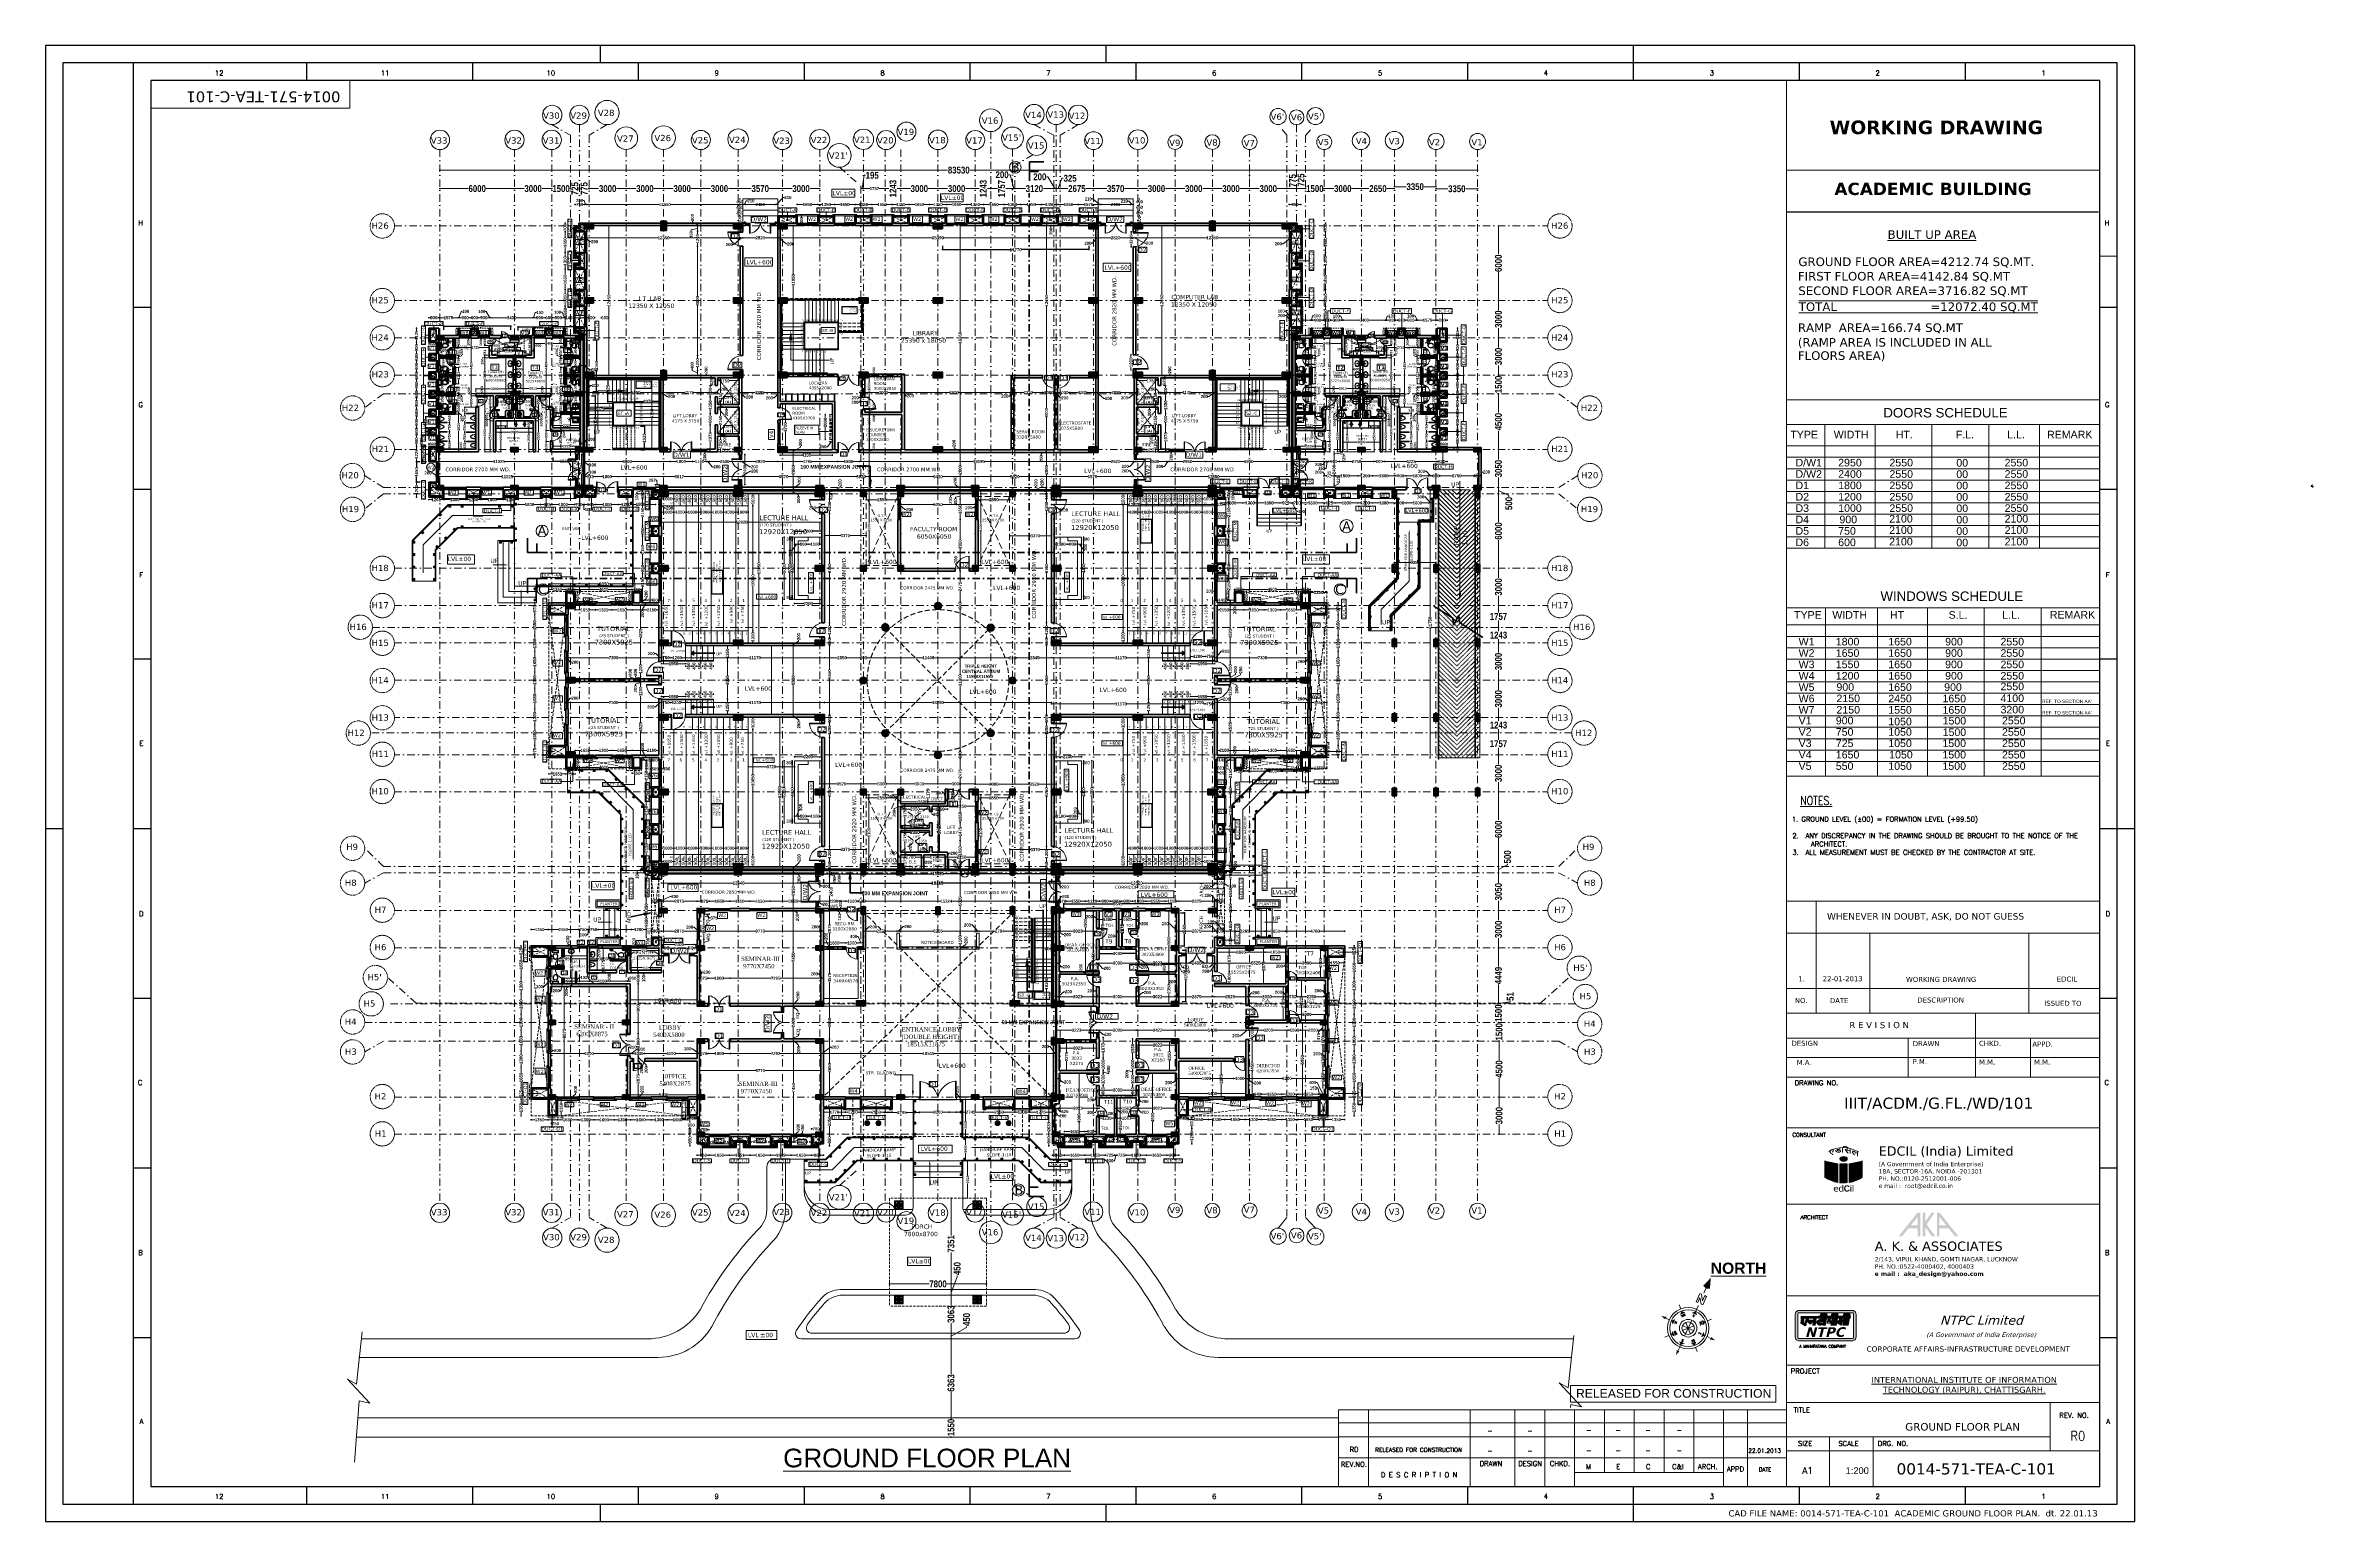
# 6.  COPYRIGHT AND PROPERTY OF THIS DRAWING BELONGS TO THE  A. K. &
# Model space of a CAD drawing. Header units: millimetres. Extents: x -3092162 to 4513894, y -12317808 to 1849994.
# Drawn here: x -488275 to -305606, y -5918249 to -5799449 of the extents above; entities that cross this region are included whole.
import ezdxf
from ezdxf.enums import TextEntityAlignment as Align

# ---------------------------------------------------------------- set-up
doc = ezdxf.new("R2010")
doc.units = ezdxf.units.MM
doc.header["$LTSCALE"] = 2
doc.header["$MEASUREMENT"] = 0
doc.header["$PDMODE"] = 34
doc.header["$PDSIZE"] = 500
for name, pattern in [('DASHDOT', [1, 0.5, -0.25, 0, -0.25]), ('DASHED2', [0.375, 0.25, -0.125]), ('HIDDEN', [0.375, 0.25, -0.125])]:
    doc.linetypes.add(name, pattern=pattern)
for name, color, linetype, lineweight, true_color in [('AEROW', 7, 'Continuous', 15, 0x0d0d0d), ('DOT', 7, 'DASHED2', 0, 0x89067c), ('duct text', 7, 'Continuous', 5, 0x30182a), ('partation wall', 7, 'Continuous', 20, 0x525023), ('ROAD', 7, 'Continuous', 15, 0x004a6a), ('SITTING', 7, 'Continuous', 13, 0x731e76)]:
    doc.layers.add(name, color=color, linetype=linetype, lineweight=lineweight, true_color=true_color)
for name, color, linetype, lineweight in [('AREA AA', 162, 'Continuous', 20), ('ARROW', 7, 'Continuous', 25), ('col 1', 11, 'Continuous', 20), ('COL. R', 140, 'Continuous', 15), ('coloumn', 10, 'Continuous', 35), ('cornice', 12, 'Continuous', 25), ('D DIM', 250, 'Continuous', 9), ('D1', 10, 'Continuous', 5), ('D2', 10, 'Continuous', 5), ('D3', 10, 'Continuous', 5), ('D3......3', 10, 'Continuous', 5), ('D4', 10, 'Continuous', 5), ('D5', 10, 'Continuous', 5), ('D6', 10, 'Continuous', 5), ('DETAIL', 240, 'Continuous', 9), ('DIM', 27, 'Continuous', 5), ('DOOR', 27, 'Continuous', 5), ('door text', 7, 'Continuous', 15), ('DUCT', 37, 'Continuous', 35), ('DW1', 10, 'Continuous', 9), ('DW2', 10, 'Continuous', 9), ('expen. jt.', 130, 'Continuous', 35), ('FIXTURE', 252, 'Continuous', 0), ('FOUNDATIONS', 250, 'Continuous', 25), ('glass', 5, 'Continuous', 15), ('GRID', 251, 'DASHDOT', 5), ('hatch toilet', 42, 'Continuous', 9), ('Layer1', 251, 'Continuous', 0), ('ldr', 11, 'Continuous', 25), ('PARGOLA', 115, 'DASHED2', 5), ('PROJ', 251, 'HIDDEN', 5), ('RAILING', 47, 'Continuous', 13), ('RAMP', 253, 'Continuous', 9), ('SILL', 74, 'Continuous', 9), ('slab', 7, 'Continuous', 15), ('ST TEXT', 251, 'DASHDOT', 5), ('STAIR', 252, 'Continuous', 9), ('Step', 251, 'Continuous', 9), ('tap', 97, 'Continuous', 25), ('taxe', 7, 'Continuous', 9), ('TEXT', 7, 'Continuous', 13), ('toi.dim.', 214, 'Continuous', 9), ('VENTI', 162, 'Continuous', 5), ('W1', 162, 'Continuous', 5), ('W2', 162, 'Continuous', 5), ('w3', 162, 'Continuous', 5), ('W5', 162, 'Continuous', 5), ('W6', 162, 'Continuous', 5), ('WAll', 250, 'Continuous', 35), ('walls', 250, 'Continuous', 9), ('WIN', 5, 'Continuous', 15)]:
    doc.layers.add(name, color=color, linetype=linetype, lineweight=lineweight)
for name, color, linetype in [('formate', 7, 'Continuous'), ('Layer3', 36, 'Continuous'), ('NORTH', 1, 'Continuous')]:
    doc.layers.add(name, color=color, linetype=linetype)
doc.styles.add('5555', font='romans.shx', dxfattribs={"height": 125})
doc.styles.add('arial', font='arial.ttf')
doc.styles.add('COLOUMNN DIM', font='ARIALNB.TTF', dxfattribs={"height": 550})
doc.styles.add('CUT-FILL', font='cut-fill.shx', dxfattribs={"oblique": 17})
doc.styles.add('door', font='arial.ttf', dxfattribs={"height": 70})
doc.styles.add('INNER DIM', font='ARIALNB.TTF', dxfattribs={"height": 250})
doc.styles.add('int dim', font='arialbd.ttf', dxfattribs={"height": 200})
doc.styles.add('ROMANS', font='ROMANS.SHX')
doc.styles.add('SIMPLEX', font='arial.ttf')
doc.styles.get("Standard").update_dxf_attribs({"font": 'times.ttf', "height": 500})
doc.styles.add('style2', font='verdana.ttf')
doc.styles.add('T', font='romans.shx', dxfattribs={"height": 200})
doc.styles.add('TE4MM', font='romant.shx')
doc.styles.add('TEXTT2MM', font='romans.shx')
doc.dimstyles.new('DOOR', dxfattribs={"dimtxt": 100, "dimasz": 100, "dimexe": 25, "dimexo": 50, "dimgap": 25, "dimtad": 0, "dimtih": 1, "dimtoh": 1, "dimdec": 0, "dimzin": 3, "dimdsep": 46, "dimtxsty": 'door', "dimblk": 'OBLIQUE', "dimcen": 200, "dimclrd": 256, "dimclre": 256, "dimclrt": 256, "dimadec": 0, "dimazin": 0, "dimtfac": 1, "dimtdec": 0, "dimtofl": 0, "dimtmove": 2, "dimatfit": 3, "dimfxl": 300, "dimfxlon": 1, "dimfrac": 1, "dimtolj": 1, "dimtzin": 0, "dimlwd": -1, "dimlwe": -1, "dimarcsym": 0})
doc.dimstyles.new('external final', dxfattribs={"dimscale": 0, "dimtxt": 250, "dimasz": 100, "dimexe": 50, "dimexo": 50, "dimgap": 50, "dimtad": 0, "dimdec": 0, "dimzin": 0, "dimdsep": 46, "dimtxsty": 'INNER DIM', "dimblk": 'ARCHTICK', "dimcen": 100, "dimdle": 50, "dimclrd": 256, "dimclre": 256, "dimclrt": 256, "dimadec": 0, "dimazin": 0, "dimtfac": 1, "dimtdec": 0, "dimtix": 1, "dimtmove": 1, "dimatfit": 3, "dimfxl": 50, "dimfxlon": 1, "dimtolj": 1, "dimtzin": 0, "dimlwd": -1, "dimlwe": -1, "dimarcsym": 1})
doc.dimstyles.new('INNER DIM', dxfattribs={"dimscale": 0, "dimtxt": 250, "dimasz": 100, "dimexe": 50, "dimexo": 50, "dimgap": 50, "dimtad": 0, "dimdec": 0, "dimzin": 0, "dimdsep": 46, "dimtxsty": 'INNER DIM', "dimblk": 'ARCHTICK', "dimcen": 100, "dimdle": 50, "dimclrd": 256, "dimclre": 256, "dimclrt": 256, "dimadec": 0, "dimazin": 0, "dimtfac": 1, "dimtdec": 0, "dimtix": 1, "dimtmove": 2, "dimatfit": 3, "dimfxl": 50, "dimfxlon": 1, "dimtolj": 1, "dimtzin": 0, "dimlwd": -1, "dimlwe": -1, "dimarcsym": 1})
doc.dimstyles.new('toilet detail', dxfattribs={"dimtxt": 150, "dimasz": 25, "dimexe": 50, "dimexo": 100, "dimgap": 25, "dimtad": 0, "dimdec": 0, "dimzin": 3, "dimdsep": 46, "dimtxsty": 'int dim', "dimblk": 'OBLIQUE', "dimcen": 90, "dimclrd": 214, "dimclre": 214, "dimclrt": 256, "dimadec": 0, "dimazin": 0, "dimtfac": 1, "dimtdec": 0, "dimtofl": 0, "dimtmove": 1, "dimatfit": 3, "dimfxl": 1, "dimfrac": 1, "dimtolj": 1, "dimtzin": 0, "dimlwd": -1, "dimlwe": -1, "dimarcsym": 1})
pattern_1 = [(45, (1180935.43, -187302.33), (-66.2912607, 66.2912607), []), (45, (1180979.62, -187302.33), (-66.2912607, 66.2912607), [])]

# ---------------------------------------------------------------- blocks, each defined once
blk = doc.blocks.new('_Oblique')
at = {"color": 0, "linetype": 'ByBlock', "lineweight": -2}
blk.add_line((-0.5, -0.5), (0.5, 0.5), dxfattribs=at)
blk = doc.blocks.new('A$C74827424')
at = {"layer": 'Layer3'}
for p, q in [((0, 0.4), (0, 1.1)), ((2.9, 0.4), (2.9, 1.1))]:
    blk.add_line(p, q, dxfattribs=at)
for points in [[(0.5, 0.3), (0, 0.3), (0, 0.5), (0.5, 0.5)], [(2.4, 0.5), (2.9, 0.5), (2.9, 0.3), (2.4, 0.3)]]:
    blk.add_lwpolyline(points, dxfattribs=at)
blk.add_lwpolyline([(0.5, 0.8), (2.4, 0.8), (2.4, 0), (0.5, 0)], close=True, dxfattribs=at)
blk = doc.blocks.new('ntpc logo')
at = {"layer": 'D1', "ltscale": 100}
h = blk.add_hatch(color=152, dxfattribs=at)
edge = h.paths.add_edge_path(flags=16)
edge.add_line((-2576126, -7014822), (-2566775, -7014822))
edge.add_arc((-2566775, -7015091), 270, 0, 90, ccw=False)
edge.add_line((-2566506, -7015091), (-2566506, -7019094))
edge.add_arc((-2566775, -7019094), 270, -90, 0, ccw=False)
edge.add_line((-2566775, -7019364), (-2576126, -7019364))
edge.add_arc((-2576126, -7019094), 270, 180, 270, ccw=False)
edge.add_line((-2576396, -7019094), (-2576396, -7015091))
edge.add_arc((-2576126, -7015091), 270, 90, 180, ccw=False)
edge = h.paths.add_edge_path()
edge.add_line((-2576126, -7014391), (-2566775, -7014391))
edge.add_arc((-2566775, -7015091), 700, 0, 90, ccw=False)
edge.add_line((-2566075, -7015091), (-2566075, -7019094))
edge.add_arc((-2566775, -7019094), 700, -90, 0, ccw=False)
edge.add_line((-2566775, -7019794), (-2576126, -7019794))
edge.add_arc((-2576126, -7019094), 700, 180, 270, ccw=False)
edge.add_line((-2576826, -7019094), (-2576826, -7015091))
edge.add_arc((-2576126, -7015091), 700, 90, 180, ccw=False)
h = blk.add_hatch(color=152, dxfattribs=at)
edge = h.paths.add_edge_path()
edge.add_line((-2575283, -7015782), (-2575396, -7016470))
edge.add_line((-2575396, -7016470), (-2574856, -7016845))
edge.add_line((-2574856, -7016845), (-2575083, -7017149))
edge.add_line((-2575083, -7017149), (-2575859, -7016656))
edge.add_line((-2575859, -7016656), (-2575716, -7015787))
edge.add_line((-2575716, -7015787), (-2575849, -7015781))
edge.add_line((-2575849, -7015781), (-2575772, -7015449))
edge.add_line((-2575772, -7015449), (-2572905, -7015449))
edge.add_line((-2572905, -7015449), (-2572969, -7015771))
edge.add_line((-2572969, -7015771), (-2573134, -7015771))
edge.add_line((-2573134, -7015771), (-2573329, -7017007))
edge.add_line((-2573329, -7017007), (-2573746, -7017007))
edge.add_line((-2573746, -7017007), (-2573658, -7016472))
edge.add_line((-2573658, -7016472), (-2573957, -7016472))
edge.add_line((-2573957, -7016472), (-2574003, -7016755))
edge.add_line((-2574003, -7016755), (-2574276, -7016755))
edge.add_line((-2574276, -7016755), (-2574533, -7016457))
edge.add_line((-2574533, -7016457), (-2574487, -7016133))
edge.add_line((-2574487, -7016133), (-2573633, -7016133))
edge.add_line((-2573633, -7016133), (-2573566, -7015772))
edge.add_line((-2573566, -7015772), (-2574466, -7015772))
edge.add_arc((-2577237, -7015230), 2824, 336.58029, 348.94501, ccw=False)
edge.add_arc((-2575188, -7016044), 624, 296.37749, 330.31644, ccw=False)
edge.add_line((-2574911, -7016603), (-2575101, -7016371))
edge.add_line((-2575101, -7016371), (-2574970, -7016229))
edge.add_line((-2574970, -7016229), (-2574903, -7015793))
edge.add_line((-2574903, -7015793), (-2575283, -7015782))
h = blk.add_hatch(color=152, dxfattribs=at)
edge = h.paths.add_edge_path(flags=16)
edge.add_line((-2572023, -7015449), (-2571702, -7015449))
edge.add_line((-2571702, -7015449), (-2571702, -7015339))
edge.add_arc((-2571764, -7015354), 63.1, 13.23333, 77.97367)
edge.add_line((-2571750, -7015292), (-2571953, -7015292))
edge.add_arc((-2571927, -7015391), 103, 104.75087, 159.12797)
edge.add_line((-2572023, -7015355), (-2572023, -7015449))
edge = h.paths.add_edge_path()
edge.add_line((-2572442, -7015438), (-2572732, -7015438))
edge.add_line((-2572732, -7015438), (-2572794, -7015779))
edge.add_line((-2572794, -7015779), (-2572284, -7015779))
edge.add_line((-2572284, -7015779), (-2572330, -7016008))
edge.add_arc((-2572368, -7016793), 786, 87.23469, 148.60537)
edge.add_arc((-2572640, -7016502), 415, 163.38611, 238.18285)
edge.add_arc((-2572446, -7016394), 620, 228.11558, 263.65355)
edge.add_arc((-2572410, -7015829), 1185, 264.94358, 287.06003)
edge.add_line((-2572062, -7016962), (-2571996, -7016570))
edge.add_line((-2571996, -7016570), (-2572502, -7016600))
edge.add_arc((-2572483, -7016481), 120, 81.96676, 260.87907, ccw=False)
edge.add_line((-2572466, -7016362), (-2571974, -7016368))
edge.add_line((-2571974, -7016368), (-2571869, -7015784))
edge.add_line((-2571869, -7015784), (-2571732, -7015784))
edge.add_line((-2571732, -7015784), (-2571954, -7017009))
edge.add_line((-2571954, -7017009), (-2571505, -7017009))
edge.add_line((-2571505, -7017009), (-2571315, -7015779))
edge.add_line((-2571315, -7015779), (-2571217, -7015794))
edge.add_line((-2571217, -7015794), (-2571150, -7015446))
edge.add_line((-2571150, -7015446), (-2571265, -7015446))
edge.add_line((-2571265, -7015446), (-2571212, -7015174))
edge.add_arc((-2571461, -7015178), 249, 0.88843, 79.20663)
edge.add_line((-2571414, -7014933), (-2572153, -7014933))
edge.add_arc((-2572141, -7015167), 234, 92.94931, 172.12678)
edge.add_line((-2572373, -7015135), (-2572442, -7015438))
h = blk.add_hatch(color=152, dxfattribs=at)
edge = h.paths.add_edge_path(flags=16)
edge.add_line((-2570323, -7015785), (-2570610, -7015785))
edge.add_line((-2570610, -7015785), (-2570673, -7016157))
edge.add_arc((-2570528, -7016127), 148, 191.6549, 357.26563)
edge.add_line((-2570379, -7016134), (-2570323, -7015785))
edge = h.paths.add_edge_path()
edge.add_line((-2569288, -7015456), (-2569205, -7015456))
edge.add_line((-2569205, -7015456), (-2569261, -7015798))
edge.add_line((-2569261, -7015798), (-2569362, -7015793))
edge.add_line((-2569362, -7015793), (-2569547, -7017007))
edge.add_line((-2569547, -7017007), (-2569986, -7017007))
edge.add_line((-2569986, -7017007), (-2569772, -7015788))
edge.add_line((-2569772, -7015788), (-2569899, -7015788))
edge.add_line((-2569899, -7015788), (-2570094, -7017007))
edge.add_line((-2570094, -7017007), (-2570522, -7017007))
edge.add_line((-2570522, -7017007), (-2570444, -7016599))
edge.add_arc((-2570868, -7015466), 1210, 263.51881, 290.53058, ccw=False)
edge.add_arc((-2570984, -7016485), 185, 155.36301, 263.51881, ccw=False)
edge.add_line((-2571152, -7016408), (-2571036, -7015784))
edge.add_line((-2571036, -7015784), (-2571109, -7015784))
edge.add_line((-2571109, -7015784), (-2571060, -7015445))
edge.add_line((-2571060, -7015445), (-2570459, -7015445))
edge.add_line((-2570459, -7015445), (-2570426, -7015116))
edge.add_arc((-2570201, -7015170), 232, 80.77688, 166.54375, ccw=False)
edge.add_line((-2570164, -7014941), (-2569421, -7014941))
edge.add_arc((-2569534, -7015206), 289, 9.06726, 66.93262, ccw=False)
edge.add_line((-2569249, -7015161), (-2569288, -7015456))
edge = h.paths.add_edge_path(flags=16)
edge.add_line((-2570048, -7015449), (-2569728, -7015449))
edge.add_line((-2569728, -7015449), (-2569728, -7015339))
edge.add_arc((-2569789, -7015354), 63.1, 13.23333, 77.97367)
edge.add_line((-2569776, -7015292), (-2569978, -7015292))
edge.add_arc((-2569952, -7015391), 103, 104.75087, 159.12797)
edge.add_line((-2570048, -7015355), (-2570048, -7015449))
h = blk.add_hatch(color=152, dxfattribs=at)
edge = h.paths.add_edge_path(flags=16)
edge.add_line((-2568606, -7015780), (-2568210, -7015780))
edge.add_line((-2568210, -7015780), (-2568255, -7016087))
edge.add_line((-2568255, -7016087), (-2568591, -7016087))
edge.add_arc((-2568906, -7015948), 344, 336.25066, 389.19095)
edge = h.paths.add_edge_path(flags=16)
edge.add_line((-2567922, -7015451), (-2567601, -7015451))
edge.add_line((-2567601, -7015451), (-2567601, -7015341))
edge.add_arc((-2567662, -7015355), 63.1, 13.23333, 77.97367)
edge.add_line((-2567649, -7015294), (-2567852, -7015294))
edge.add_arc((-2567826, -7015393), 103, 104.75087, 159.12797)
edge.add_line((-2567922, -7015356), (-2567922, -7015451))
edge = h.paths.add_edge_path()
edge.add_line((-2568351, -7015445), (-2569069, -7015445))
edge.add_line((-2569069, -7015445), (-2569125, -7015786))
edge.add_line((-2569125, -7015786), (-2569046, -7015781))
edge.add_arc((-2569396, -7015939), 384, -75.84142, 24.37495, ccw=False)
edge.add_line((-2569302, -7016312), (-2569346, -7016603))
edge.add_line((-2569346, -7016603), (-2568769, -7016990))
edge.add_line((-2568769, -7016990), (-2568537, -7016679))
edge.add_line((-2568537, -7016679), (-2568838, -7016487))
edge.add_line((-2568838, -7016487), (-2568748, -7016414))
edge.add_line((-2568748, -7016414), (-2568298, -7016414))
edge.add_line((-2568298, -7016414), (-2568410, -7017015))
edge.add_line((-2568410, -7017015), (-2567986, -7017015))
edge.add_line((-2567986, -7017015), (-2567779, -7015770))
edge.add_line((-2567779, -7015770), (-2567649, -7015770))
edge.add_line((-2567649, -7015770), (-2567863, -7017005))
edge.add_line((-2567863, -7017005), (-2567450, -7017005))
edge.add_line((-2567450, -7017005), (-2567232, -7015788))
edge.add_line((-2567232, -7015788), (-2567120, -7015788))
edge.add_line((-2567120, -7015788), (-2567058, -7015443))
edge.add_line((-2567058, -7015443), (-2567181, -7015443))
edge.add_line((-2567181, -7015443), (-2567130, -7015175))
edge.add_arc((-2567487, -7015288), 374, 17.54519, 68.73124)
edge.add_line((-2567351, -7014939), (-2568081, -7014939))
edge.add_arc((-2568069, -7015170), 231, 92.96478, 172.31262)
edge.add_line((-2568298, -7015139), (-2568351, -7015445))
at = {"layer": 'D1', "color": 152, "ltscale": 100}
for points in [[(-2576126, -7014391), (-2566775, -7014391, -0.4142136), (-2566075, -7015091), (-2566075, -7019094, -0.4142136), (-2566775, -7019794), (-2576126, -7019794, -0.4142136), (-2576826, -7019094), (-2576826, -7015091, -0.4142136)], [(-2576126, -7014822), (-2566775, -7014822, -0.4142136), (-2566506, -7015091), (-2566506, -7019094, -0.4142136), (-2566775, -7019364), (-2576126, -7019364, -0.4142136), (-2576396, -7019094), (-2576396, -7015091, -0.4142136)], [(-2570323, -7015785), (-2570610, -7015785), (-2570673, -7016157, 0.8817018), (-2570379, -7016134)]]:
    blk.add_lwpolyline(points, format="xyb", close=True, dxfattribs=at)
for points in [[(-2575283, -7015782), (-2575396, -7016470), (-2574856, -7016845), (-2575083, -7017149), (-2575859, -7016656), (-2575716, -7015787), (-2575849, -7015781), (-2575772, -7015449), (-2572905, -7015449), (-2572969, -7015771), (-2573134, -7015771), (-2573329, -7017007), (-2573746, -7017007), (-2573658, -7016472), (-2573957, -7016472), (-2574003, -7016755), (-2574276, -7016755), (-2574533, -7016457), (-2574487, -7016133), (-2573633, -7016133), (-2573566, -7015772), (-2574466, -7015772, -0.0540037), (-2574646, -7016353, -0.1491787), (-2574911, -7016603), (-2575101, -7016371), (-2574970, -7016229), (-2574903, -7015793), (-2575283, -7015782)], [(-2572442, -7015438), (-2572732, -7015438), (-2572794, -7015779), (-2572284, -7015779), (-2572330, -7016008, 0.2743697), (-2573038, -7016383, 0.3384655), (-2572859, -7016855, 0.1563185), (-2572514, -7017010, 0.0968019), (-2572062, -7016962), (-2571996, -7016570), (-2572502, -7016600, -0.9905529), (-2572466, -7016362), (-2571974, -7016368), (-2571869, -7015784), (-2571732, -7015784), (-2571954, -7017009), (-2571505, -7017009), (-2571315, -7015779), (-2571217, -7015794), (-2571150, -7015446), (-2571265, -7015446), (-2571212, -7015174, 0.3556818), (-2571414, -7014933), (-2572153, -7014933, 0.3599111), (-2572373, -7015135), (-2572442, -7015438)], [(-2572023, -7015449), (-2571702, -7015449), (-2571702, -7015339, 0.2902446), (-2571750, -7015292), (-2571953, -7015292, 0.2418197), (-2572023, -7015355), (-2572023, -7015449)], [(-2569288, -7015456), (-2569205, -7015456), (-2569261, -7015798), (-2569362, -7015793), (-2569547, -7017007), (-2569986, -7017007), (-2569772, -7015788), (-2569899, -7015788), (-2570094, -7017007), (-2570522, -7017007), (-2570444, -7016599, -0.1184099), (-2571005, -7016668, -0.510382), (-2571152, -7016408), (-2571036, -7015784), (-2571109, -7015784), (-2571060, -7015445), (-2570459, -7015445), (-2570426, -7015116, -0.3927359), (-2570164, -7014941), (-2569421, -7014941, -0.2579909), (-2569249, -7015161), (-2569288, -7015456)], [(-2570610, -7015785), (-2570323, -7015785), (-2570379, -7016134, -0.8817018), (-2570673, -7016157), (-2570610, -7015785)], [(-2570048, -7015449), (-2569728, -7015449), (-2569728, -7015339, 0.2902446), (-2569776, -7015292), (-2569978, -7015292, 0.2418197), (-2570048, -7015355), (-2570048, -7015449)], [(-2568351, -7015445), (-2569069, -7015445), (-2569125, -7015786), (-2569046, -7015781, -0.4674575), (-2569302, -7016312), (-2569346, -7016603), (-2568769, -7016990), (-2568537, -7016679), (-2568838, -7016487), (-2568748, -7016414), (-2568298, -7016414), (-2568410, -7017015), (-2567986, -7017015), (-2567779, -7015770), (-2567649, -7015770), (-2567863, -7017005), (-2567450, -7017005), (-2567232, -7015788), (-2567120, -7015788), (-2567058, -7015443), (-2567181, -7015443), (-2567130, -7015175, 0.2271305), (-2567351, -7014939), (-2568081, -7014939, 0.360751), (-2568298, -7015139), (-2568351, -7015445), (-2569069, -7015445)], [(-2568606, -7015780), (-2568210, -7015780), (-2568255, -7016087), (-2568591, -7016087, 0.2351938), (-2568606, -7015780, -37.5901227)], [(-2567922, -7015451), (-2567601, -7015451), (-2567601, -7015341, 0.2902446), (-2567649, -7015294), (-2567852, -7015294, 0.2418197), (-2567922, -7015356), (-2567922, -7015451)]]:
    blk.add_lwpolyline(points, format="xyb", dxfattribs=at)
at = {"layer": 'D1', "color": 152, "ltscale": 100, "insert": (-2575109, -7017376), "char_height": 1700, "attachment_point": 1, "style": 'INNER DIM'}
blk.add_mtext_dynamic_manual_height_columns('{\\fVerdana|b1|i1|c0|p34;NTPC}', width=5921.25, gutter_width=1325, heights=[0], dxfattribs=at)
blk = doc.blocks.new('sdfs')
at = {"layer": 'formate', "color": 0}
for p, q in [((-2862742, -7666596), (-2862742, -7758881)), ((-2732082, -7666596), (-2862742, -7666596)), ((-2828044, -7666596), (-2828044, -7667695)), ((-2796431, -7666596), (-2796431, -7667695)), ((-2763445, -7666596), (-2763445, -7667695)), ((-2732082, -7758881), (-2732082, -7666596)), ((-2861643, -7667695), (-2861643, -7757783)), ((-2733180, -7667695), (-2861643, -7667695)), ((-2857250, -7667695), (-2857250, -7757783)), ((-2846411, -7667695), (-2846411, -7668793)), ((-2836041, -7667695), (-2836041, -7668793)), ((-2825670, -7667695), (-2825670, -7668793)), ((-2815300, -7667695), (-2815300, -7668793)), ((-2804929, -7667695), (-2804929, -7668793)), ((-2794559, -7667695), (-2794559, -7668793)), ((-2784189, -7667695), (-2784189, -7668793)), ((-2773818, -7667695), (-2773818, -7668793)), ((-2763445, -7667695), (-2763445, -7668793)), ((-2753074, -7667695), (-2753074, -7668793)), ((-2742704, -7667695), (-2742704, -7668793)), ((-2733180, -7757783), (-2733180, -7667695)), ((-2856152, -7668793), (-2856152, -7756684)), ((-2734278, -7668793), (-2856152, -7668793)), ((-2734278, -7756684), (-2734278, -7668793)), ((-2857250, -7682961), (-2856152, -7682961)), ((-2734278, -7682961), (-2733180, -7682961)), ((-2857250, -7694340), (-2856152, -7694340)), ((-2734278, -7694340), (-2733180, -7694340)), ((-2857250, -7704945), (-2856152, -7704945)), ((-2734278, -7704945), (-2733180, -7704945)), ((-2862742, -7715550), (-2861643, -7715550)), ((-2857250, -7715550), (-2856136, -7715550)), ((-2856457, -7715550), (-2856152, -7715550)), ((-2734262, -7715550), (-2733164, -7715550)), ((-2733485, -7715550), (-2732066, -7715550)), ((-2857250, -7726155), (-2856152, -7726155)), ((-2734278, -7726155), (-2733180, -7726155)), ((-2857250, -7736760), (-2856152, -7736760)), ((-2734278, -7736760), (-2733180, -7736760)), ((-2857234, -7747365), (-2856152, -7747365)), ((-2734262, -7747365), (-2733180, -7747365)), ((-2856152, -7756684), (-2734278, -7756684)), ((-2846411, -7756684), (-2846411, -7757783)), ((-2836041, -7756684), (-2836041, -7757783)), ((-2825670, -7756684), (-2825670, -7757783)), ((-2815300, -7756684), (-2815300, -7757783)), ((-2804929, -7756684), (-2804929, -7757783)), ((-2794559, -7756684), (-2794559, -7757783)), ((-2784189, -7756684), (-2784189, -7757783)), ((-2773818, -7756684), (-2773818, -7757783)), ((-2763445, -7756684), (-2763445, -7757783)), ((-2753074, -7756684), (-2753074, -7757783)), ((-2742704, -7756684), (-2742704, -7757783)), ((-2862742, -7758881), (-2732082, -7758881)), ((-2861643, -7757783), (-2733180, -7757783)), ((-2828044, -7757783), (-2828044, -7758881)), ((-2796431, -7757783), (-2796431, -7758881)), ((-2763445, -7757783), (-2763445, -7758881))]:
    blk.add_line(p, q, dxfattribs=at)
at = {"layer": 'formate', "color": 0, "lineweight": 18}
blk.add_line((-2753864, -7668793), (-2734278, -7668793), dxfattribs=at)
at = {"layer": 'formate', "color": 0, "style": '5555'}
for s, height, p in [('12', 310.7, (-2851874, -7668476)), ('11', 310.7, (-2841504, -7668476)), ('10', 310.7, (-2831134, -7668476)), ('9', 311, (-2820763, -7668476)), ('8', 311, (-2810393, -7668476)), ('7', 311, (-2800022, -7668476)), ('6', 311, (-2789652, -7668476)), ('5', 311, (-2779281, -7668476)), ('4', 311, (-2768911, -7668476)), ('3', 311, (-2758537, -7668476)), ('2', 311, (-2748167, -7668476)), ('1', 311, (-2737797, -7668476)), ('H', 311, (-2856790, -7677845)), ('H', 311, (-2733818, -7677845)), ('G', 311, (-2856782, -7689218)), ('G', 311, (-2733811, -7689218)), ('F', 311, (-2856753, -7699850)), ('F', 311, (-2733781, -7699850)), ('E', 311, (-2856736, -7710385)), ('E', 311, (-2733764, -7710385)), ('D', 311, (-2856740, -7721041)), ('D', 311, (-2733768, -7721041)), ('C', 311, (-2856816, -7731588)), ('C', 311, (-2733844, -7731588)), ('B', 311, (-2856787, -7742218)), ('B', 311, (-2733816, -7742218)), ('A', 311, (-2856730, -7752760)), ('A', 311, (-2733758, -7752760)), ('12', 310.7, (-2851874, -7757466)), ('11', 310.7, (-2841504, -7757466)), ('10', 310.7, (-2831134, -7757466)), ('9', 311, (-2820763, -7757466)), ('8', 311, (-2810393, -7757466)), ('7', 311, (-2800022, -7757466)), ('6', 311, (-2789652, -7757466)), ('5', 311, (-2779281, -7757466)), ('4', 311, (-2768911, -7757466)), ('3', 311, (-2758537, -7757466)), ('2', 311, (-2748167, -7757466)), ('1', 311, (-2737797, -7757466))]:
    blk.add_text(s, height=height, dxfattribs=at).set_placement(p, align=Align.CENTER)
blk = doc.blocks.new('_ArchTick')
at = {"color": 0, "linetype": 'ByBlock', "const_width": 0.15}
blk.add_lwpolyline([(-0.5, -0.5), (0.5, 0.5)], dxfattribs=at)
blk = doc.blocks.new('14')
at = {"layer": 'FIXTURE', "ltscale": 15000}
for centre in [(-65, 9), (-57, 28), (-38, 36), (-38, 9), (-20, 27), (-12, 9), (-57, -8), (-38, -15), (-19, -8)]:
    blk.add_circle(centre, 6.97, dxfattribs=at)
blk = doc.blocks.new('Toilet - top')
for p, q in [((-4.9, -6.4), (-3.4, -6.4)), ((-4.9, -7.1), (-4.9, -6.4)), ((-2.6, -7.1), (-4.9, -7.1)), ((-3.4, -6.4), (-3.4, -6)), ((-2.6, -6), (-2.6, -7.1)), ((-0.4, -6), (-1.9, -10.5)), ((5.6, -10.5), (-0.4, -10.5)), ((5.6, -6), (7.1, -10.5)), ((9.8, -4.5), (9.8, -1.5))]:
    blk.add_line(p, q)
blk.add_lwpolyline([(10.5, -6), (10.5, 0), (-5.2, 0), (-5.2, -6)], close=True)
for points in [[(-4.5, -1.5), (-4.5, -4.5)], [(9, -0.7), (-3.7, -0.7)], [(-3.7, -5.2), (9, -5.2)]]:
    blk.add_lwpolyline(points)
for centre, radius, start, end in [((-3.8, -1.4), 0.663, 81.8699, 188.1301), ((-3.8, -4.6), 0.663, 171.8699, 278.1301), ((5.3, -16.2), 9.13, 141.46911, 248.26056), ((5.8, -16.4), 8.5, 136.36773, 240.99797), ((2.6, -22), 2, 240.99797, 299.0018), ((2.6, -22.8), 2, 248.26056, 291.73927), ((0, -16.2), 9.13, 291.73927, 38.53071), ((-0.5, -16.4), 8.5, 299.0018, 43.63209), ((9.1, -1.4), 0.663, 351.8699, 98.1301), ((9.1, -4.6), 0.663, 261.8699, 8.1301)]:
    blk.add_arc(centre, radius, start, end)
blk = doc.blocks.new('basin')
at = {"layer": 'FIXTURE', "ltscale": 100}
for p, q in [((-2211988, -6264987), (-2211773, -6264987)), ((-2211988, -6264987), (-2211773, -6264987)), ((-2211988, -6265009), (-2211988, -6264987)), ((-2211773, -6265009), (-2211988, -6265009)), ((-2211773, -6265009), (-2211988, -6265009)), ((-2211834, -6265039), (-2211834, -6264957)), ((-2211834, -6265039), (-2211834, -6264957)), ((-2211821, -6264957), (-2211834, -6264957)), ((-2211821, -6265039), (-2211834, -6265039)), ((-2211821, -6265039), (-2211834, -6265039)), ((-2211821, -6264957), (-2211821, -6265039)), ((-2211821, -6264957), (-2211821, -6265039)), ((-2211773, -6264987), (-2211773, -6265009)), ((-2211773, -6264987), (-2211773, -6265009))]:
    blk.add_line(p, q, dxfattribs=at)
blk.add_ellipse((-2211745, -6265001), major_axis=(0, -247), ratio=0.7539776, dxfattribs=at)
blk.add_ellipse((-2211745, -6265001), major_axis=(0, -247), ratio=0.7539776, dxfattribs=at)
at = {"layer": 'FIXTURE', "ltscale": 100, "extrusion": (0, 0, -1)}
blk.add_ellipse((-2211748, -6265002), major_axis=(20, -20), ratio=1, start_param=5.497787143776604, end_param=11.78097245095619, dxfattribs=at)
at = {"layer": 'FIXTURE', "ltscale": 100}
blk.add_open_spline([(-2211745, -6265222), (-2211730, -6265222), (-2211715, -6265219), (-2211683, -6265206), (-2211666, -6265195), (-2211635, -6265164), (-2211622, -6265145), (-2211601, -6265101), (-2211593, -6265076), (-2211584, -6265024), (-2211583, -6264997), (-2211588, -6264944), (-2211594, -6264919), (-2211613, -6264872), (-2211625, -6264851), (-2211654, -6264817), (-2211670, -6264803), (-2211704, -6264785), (-2211722, -6264780), (-2211757, -6264778), (-2211775, -6264782), (-2211810, -6264797), (-2211827, -6264808), (-2211857, -6264840), (-2211870, -6264859), (-2211891, -6264904), (-2211898, -6264929), (-2211906, -6264981), (-2211907, -6265008), (-2211901, -6265061), (-2211894, -6265086), (-2211875, -6265132), (-2211863, -6265153), (-2211834, -6265187), (-2211817, -6265200), (-2211783, -6265217), (-2211765, -6265222), (-2211747, -6265222), (-2211746, -6265222), (-2211745, -6265222)], degree=3, knots=[0, 0, 0, 0, 0.2970025, 0.2970025, 0.6481611, 0.6481611, 0.9993197, 0.9993197, 1.3504783, 1.3504783, 1.7016369, 1.7016369, 2.0527955, 2.0527955, 2.403954, 2.403954, 2.7551126, 2.7551126, 3.1062712, 3.1062712, 3.4574298, 3.4574298, 3.8085884, 3.8085884, 4.159747, 4.159747, 4.5109056, 4.5109056, 4.8620642, 4.8620642, 5.2132228, 5.2132228, 5.5643814, 5.5643814, 5.91554, 5.91554, 6.2666986, 6.2666986, 6.2831853, 6.2831853, 6.2831853, 6.2831853], dxfattribs=at)
blk.add_open_spline([(-2211745, -6265222), (-2211730, -6265222), (-2211715, -6265219), (-2211683, -6265206), (-2211666, -6265195), (-2211635, -6265164), (-2211622, -6265145), (-2211601, -6265101), (-2211593, -6265076), (-2211584, -6265024), (-2211583, -6264997), (-2211588, -6264944), (-2211594, -6264919), (-2211613, -6264872), (-2211625, -6264851), (-2211654, -6264817), (-2211670, -6264803), (-2211704, -6264785), (-2211722, -6264780), (-2211757, -6264778), (-2211775, -6264782), (-2211810, -6264797), (-2211827, -6264808), (-2211857, -6264840), (-2211870, -6264859), (-2211891, -6264904), (-2211898, -6264929), (-2211906, -6264981), (-2211907, -6265008), (-2211901, -6265061), (-2211894, -6265086), (-2211875, -6265132), (-2211863, -6265153), (-2211834, -6265187), (-2211817, -6265200), (-2211783, -6265217), (-2211765, -6265222), (-2211747, -6265222), (-2211746, -6265222), (-2211745, -6265222)], degree=3, knots=[0, 0, 0, 0, 0.2970025, 0.2970025, 0.6481611, 0.6481611, 0.9993197, 0.9993197, 1.3504783, 1.3504783, 1.7016369, 1.7016369, 2.0527955, 2.0527955, 2.403954, 2.403954, 2.7551126, 2.7551126, 3.1062712, 3.1062712, 3.4574298, 3.4574298, 3.8085884, 3.8085884, 4.159747, 4.159747, 4.5109056, 4.5109056, 4.8620642, 4.8620642, 5.2132228, 5.2132228, 5.5643814, 5.5643814, 5.91554, 5.91554, 6.2666986, 6.2666986, 6.2831853, 6.2831853, 6.2831853, 6.2831853], dxfattribs=at)
blk = doc.blocks.new('uri')
at = {"layer": 'FIXTURE', "ltscale": 100}
for p, q in [((1256476, -5186874), (1256410, -5186874)), ((1256419, -5186851), (1256469, -5186895)), ((1256467, -5186852), (1256419, -5186897)), ((1256443, -5186842), (1256443, -5186908)), ((1256512, -5187049), (1256512, -5186706)), ((1256537, -5187074), (1256537, -5186680))]:
    blk.add_line(p, q, dxfattribs=at)
blk.add_circle((1256443, -5186874), 33, dxfattribs=at)
blk.add_ellipse((1256537, -5186877), major_axis=(438, 0), ratio=0.4490668, start_param=1.5707963, end_param=4.712389, dxfattribs=at)
blk.add_open_spline([(1256512, -5186706), (1256509, -5186706), (1256507, -5186706), (1256480, -5186707), (1256456, -5186709), (1256409, -5186714), (1256386, -5186718), (1256342, -5186726), (1256321, -5186732), (1256281, -5186743), (1256263, -5186750), (1256232, -5186763), (1256220, -5186769), (1256197, -5186782), (1256187, -5186788), (1256170, -5186800), (1256164, -5186806), (1256152, -5186817), (1256147, -5186823), (1256139, -5186833), (1256136, -5186838), (1256131, -5186847), (1256129, -5186852), (1256126, -5186861), (1256125, -5186865), (1256124, -5186873), (1256124, -5186878), (1256124, -5186886), (1256125, -5186890), (1256128, -5186899), (1256129, -5186904), (1256134, -5186913), (1256136, -5186917), (1256143, -5186927), (1256147, -5186931), (1256155, -5186941), (1256160, -5186945), (1256171, -5186955), (1256177, -5186959), (1256191, -5186968), (1256198, -5186973), (1256217, -5186984), (1256229, -5186990), (1256256, -5187001), (1256270, -5187007), (1256300, -5187017), (1256316, -5187022), (1256350, -5187030), (1256367, -5187033), (1256403, -5187039), (1256421, -5187042), (1256458, -5187046), (1256477, -5187047), (1256501, -5187048), (1256507, -5187049), (1256512, -5187049)], degree=3, knots=[1.6293931, 1.6293931, 1.6293931, 1.6293931, 1.6481808, 1.6481808, 1.8184621, 1.8184621, 1.9887433, 1.9887433, 2.1590246, 2.1590246, 2.3293058, 2.3293058, 2.4616285, 2.4616285, 2.5939513, 2.5939513, 2.7032414, 2.7032414, 2.8125316, 2.8125316, 2.9030563, 2.9030563, 2.993581, 2.993581, 3.0841057, 3.0841057, 3.1746304, 3.1746304, 3.2651552, 3.2651552, 3.3556799, 3.3556799, 3.4462046, 3.4462046, 3.5367293, 3.5367293, 3.627254, 3.627254, 3.7177787, 3.7177787, 3.8083035, 3.8083035, 3.9429214, 3.9429214, 4.0775393, 4.0775393, 4.2121572, 4.2121572, 4.3467751, 4.3467751, 4.481393, 4.481393, 4.6160109, 4.6160109, 4.6537922, 4.6537922, 4.6537922, 4.6537922], dxfattribs=at)
blk = doc.blocks.new('*D257')
at = {"layer": 'Defpoints', "color": 0, "lineweight": 50, "ltscale": 100, "transparency": 16777216}
for p in [(-377838, -5831956), (-377142, -5831956), (-377142, -5832156)]:
    blk.add_point(p, dxfattribs=at)
at = {"layer": 'toi.dim.', "color": 214, "ltscale": 100, "transparency": 16777216}
for p, q in [((-378022, -5831899), (-378022, -5831849)), ((-377838, -5832056), (-378022, -5831899)), ((-377242, -5831956), (-377888, -5831956)), ((-377242, -5832156), (-377888, -5832156)), ((-377838, -5832156), (-377838, -5831956))]:
    blk.add_line(p, q, dxfattribs=at)
at = {"layer": 'toi.dim.', "color": 214, "ltscale": 100, "transparency": 16777216, "xscale": 25, "yscale": 25, "zscale": 25}
for p, rotation in [((-377838, -5831956), 90), ((-377838, -5832156), 270)]:
    blk.add_blockref('_Oblique', p, dxfattribs=dict(at, rotation=rotation))
at = {"layer": 'toi.dim.', "ltscale": 100, "transparency": 16777216, "insert": (-378022, -5831602), "char_height": 200, "attachment_point": 5, "rotation": 90, "style": 'int dim'}
blk.add_mtext('\\A1;200', dxfattribs=at)
blk = doc.blocks.new('*D258')
at = {"layer": 'Defpoints', "color": 0, "lineweight": 50, "ltscale": 100, "transparency": 16777216}
for p in [(-377838, -5829131), (-377585, -5829131), (-377142, -5831956)]:
    blk.add_point(p, dxfattribs=at)
at = {"layer": 'toi.dim.', "color": 214, "ltscale": 100, "transparency": 16777216}
for p, q in [((-377685, -5829131), (-377888, -5829131)), ((-377838, -5829131), (-377838, -5829816)), ((-377838, -5831956), (-377838, -5830472)), ((-377242, -5831956), (-377888, -5831956))]:
    blk.add_line(p, q, dxfattribs=at)
at = {"layer": 'toi.dim.', "color": 214, "ltscale": 100, "transparency": 16777216, "xscale": 25, "yscale": 25, "zscale": 25}
for p, rotation in [((-377838, -5829131), 90), ((-377838, -5831956), 270)]:
    blk.add_blockref('_Oblique', p, dxfattribs=dict(at, rotation=rotation))
at = {"layer": 'toi.dim.', "ltscale": 100, "transparency": 16777216, "insert": (-377838, -5830144), "char_height": 200, "attachment_point": 5, "rotation": 90, "style": 'int dim'}
blk.add_mtext('\\A1;2825', dxfattribs=at)
blk = doc.blocks.new('*D259')
at = {"layer": 'Defpoints', "color": 0, "lineweight": 50, "ltscale": 100, "transparency": 16777216}
for p in [(-377838, -5828375), (-377578, -5828375), (-377385, -5828931)]:
    blk.add_point(p, dxfattribs=at)
at = {"layer": 'toi.dim.', "color": 214, "ltscale": 100, "transparency": 16777216}
for p, q in [((-377678, -5828375), (-377888, -5828375)), ((-377485, -5828931), (-377888, -5828931)), ((-377838, -5828375), (-377838, -5828406)), ((-377838, -5828931), (-377838, -5828900))]:
    blk.add_line(p, q, dxfattribs=at)
at = {"layer": 'toi.dim.', "color": 214, "ltscale": 100, "transparency": 16777216, "xscale": 25, "yscale": 25, "zscale": 25}
for p, rotation in [((-377838, -5828375), 90), ((-377838, -5828931), 270)]:
    blk.add_blockref('_Oblique', p, dxfattribs=dict(at, rotation=rotation))
at = {"layer": 'toi.dim.', "ltscale": 100, "transparency": 16777216, "insert": (-377838, -5828653), "char_height": 200, "attachment_point": 5, "rotation": 90, "style": 'int dim'}
blk.add_mtext('\\A1;556', dxfattribs=at)
blk = doc.blocks.new('*D260')
at = {"layer": 'Defpoints', "color": 0, "lineweight": 50, "ltscale": 100, "transparency": 16777216}
for p in [(-377838, -5827625), (-377585, -5827625), (-377578, -5828375)]:
    blk.add_point(p, dxfattribs=at)
at = {"layer": 'toi.dim.', "color": 214, "ltscale": 100, "transparency": 16777216}
for p, q in [((-377685, -5827625), (-377888, -5827625)), ((-377678, -5828375), (-377888, -5828375)), ((-377838, -5827625), (-377838, -5827600)), ((-377838, -5828375), (-377838, -5828400))]:
    blk.add_line(p, q, dxfattribs=at)
at = {"layer": 'toi.dim.', "color": 214, "ltscale": 100, "transparency": 16777216, "xscale": 25, "yscale": 25, "zscale": 25}
for p, rotation in [((-377838, -5827625), 270), ((-377838, -5828375), 90)]:
    blk.add_blockref('_Oblique', p, dxfattribs=dict(at, rotation=rotation))
at = {"layer": 'toi.dim.', "ltscale": 100, "transparency": 16777216, "insert": (-377838, -5827857), "char_height": 200, "attachment_point": 5, "rotation": 90, "style": 'int dim'}
blk.add_mtext('\\A1;750', dxfattribs=at)
blk = doc.blocks.new('*D261')
at = {"layer": 'Defpoints', "color": 0, "lineweight": 50, "ltscale": 100, "transparency": 16777216}
for p in [(-377838, -5827425), (-377585, -5827425), (-377585, -5827625)]:
    blk.add_point(p, dxfattribs=at)
at = {"layer": 'toi.dim.', "color": 214, "ltscale": 100, "transparency": 16777216}
for p, q in [((-377838, -5827525), (-378081, -5827617)), ((-378081, -5827617), (-378081, -5827667)), ((-377685, -5827425), (-377888, -5827425)), ((-377685, -5827625), (-377888, -5827625)), ((-377838, -5827625), (-377838, -5827425))]:
    blk.add_line(p, q, dxfattribs=at)
at = {"layer": 'toi.dim.', "color": 214, "ltscale": 100, "transparency": 16777216, "xscale": 25, "yscale": 25, "zscale": 25}
for p, rotation in [((-377838, -5827425), 90), ((-377838, -5827625), 270)]:
    blk.add_blockref('_Oblique', p, dxfattribs=dict(at, rotation=rotation))
at = {"layer": 'toi.dim.', "ltscale": 100, "transparency": 16777216, "insert": (-378081, -5827915), "char_height": 200, "attachment_point": 5, "rotation": 90, "style": 'int dim'}
blk.add_mtext('\\A1;200', dxfattribs=at)
blk = doc.blocks.new('*D262')
at = {"layer": 'Defpoints', "color": 0, "lineweight": 50, "ltscale": 100, "transparency": 16777216}
for p in [(-377838, -5826675), (-377485, -5826675), (-377585, -5827425)]:
    blk.add_point(p, dxfattribs=at)
at = {"layer": 'toi.dim.', "color": 214, "ltscale": 100, "transparency": 16777216}
for p, q in [((-377585, -5826675), (-377888, -5826675)), ((-377838, -5826675), (-377838, -5826650)), ((-377685, -5827425), (-377888, -5827425)), ((-377838, -5827425), (-377838, -5827450))]:
    blk.add_line(p, q, dxfattribs=at)
at = {"layer": 'toi.dim.', "color": 214, "ltscale": 100, "transparency": 16777216, "xscale": 25, "yscale": 25, "zscale": 25}
for p, rotation in [((-377838, -5826675), 270), ((-377838, -5827425), 90)]:
    blk.add_blockref('_Oblique', p, dxfattribs=dict(at, rotation=rotation))
at = {"layer": 'toi.dim.', "ltscale": 100, "transparency": 16777216, "insert": (-377838, -5827214), "char_height": 200, "attachment_point": 5, "rotation": 90, "style": 'int dim'}
blk.add_mtext('\\A1;750', dxfattribs=at)
blk = doc.blocks.new('*D263')
at = {"layer": 'Defpoints', "color": 0, "lineweight": 50, "ltscale": 100, "transparency": 16777216}
for p in [(-377838, -5825362), (-377485, -5825362), (-377485, -5826675)]:
    blk.add_point(p, dxfattribs=at)
at = {"layer": 'toi.dim.', "color": 214, "ltscale": 100, "transparency": 16777216}
for p, q in [((-377585, -5825362), (-377888, -5825362)), ((-377585, -5826675), (-377888, -5826675)), ((-377838, -5825362), (-377838, -5825700)), ((-377838, -5826675), (-377838, -5826337))]:
    blk.add_line(p, q, dxfattribs=at)
at = {"layer": 'toi.dim.', "color": 214, "ltscale": 100, "transparency": 16777216, "xscale": 25, "yscale": 25, "zscale": 25}
for p, rotation in [((-377838, -5825362), 90), ((-377838, -5826675), 270)]:
    blk.add_blockref('_Oblique', p, dxfattribs=dict(at, rotation=rotation))
at = {"layer": 'toi.dim.', "ltscale": 100, "transparency": 16777216, "insert": (-377838, -5826019), "char_height": 200, "attachment_point": 5, "rotation": 90, "style": 'int dim'}
blk.add_mtext('\\A1;1313', dxfattribs=at)
blk = doc.blocks.new('*D264')
at = {"layer": 'Defpoints', "color": 0, "lineweight": 50, "ltscale": 100, "transparency": 16777216}
for p in [(-377838, -5824612), (-377585, -5824612), (-377485, -5825362)]:
    blk.add_point(p, dxfattribs=at)
at = {"layer": 'toi.dim.', "color": 214, "ltscale": 100, "transparency": 16777216}
for p, q in [((-377685, -5824612), (-377888, -5824612)), ((-377838, -5824612), (-377838, -5824587)), ((-377585, -5825362), (-377888, -5825362)), ((-377838, -5825362), (-377838, -5825387))]:
    blk.add_line(p, q, dxfattribs=at)
at = {"layer": 'toi.dim.', "color": 214, "ltscale": 100, "transparency": 16777216, "xscale": 25, "yscale": 25, "zscale": 25}
for p, rotation in [((-377838, -5824612), 270), ((-377838, -5825362), 90)]:
    blk.add_blockref('_Oblique', p, dxfattribs=dict(at, rotation=rotation))
at = {"layer": 'toi.dim.', "ltscale": 100, "transparency": 16777216, "insert": (-377826, -5824806), "char_height": 200, "attachment_point": 5, "rotation": 90, "style": 'int dim'}
blk.add_mtext('\\A1;750', dxfattribs=at)
blk = doc.blocks.new('*D265')
at = {"layer": 'Defpoints', "color": 0, "lineweight": 50, "ltscale": 100, "transparency": 16777216}
for p in [(-377838, -5824412), (-377585, -5824412), (-377585, -5824612)]:
    blk.add_point(p, dxfattribs=at)
at = {"layer": 'toi.dim.', "color": 214, "ltscale": 100, "transparency": 16777216}
for p, q in [((-378081, -5824433), (-378081, -5824383)), ((-377838, -5824512), (-378081, -5824433)), ((-377685, -5824412), (-377888, -5824412)), ((-377685, -5824612), (-377888, -5824612)), ((-377838, -5824612), (-377838, -5824412))]:
    blk.add_line(p, q, dxfattribs=at)
at = {"layer": 'toi.dim.', "color": 214, "ltscale": 100, "transparency": 16777216, "xscale": 25, "yscale": 25, "zscale": 25}
for p, rotation in [((-377838, -5824412), 90), ((-377838, -5824612), 270)]:
    blk.add_blockref('_Oblique', p, dxfattribs=dict(at, rotation=rotation))
at = {"layer": 'toi.dim.', "ltscale": 100, "transparency": 16777216, "insert": (-378081, -5824135), "char_height": 200, "attachment_point": 5, "rotation": 90, "style": 'int dim'}
blk.add_mtext('\\A1;200', dxfattribs=at)
blk = doc.blocks.new('*D266')
at = {"layer": 'Defpoints', "color": 0, "lineweight": 50, "ltscale": 100, "transparency": 16777216}
for p in [(-377838, -5823662), (-377585, -5823662), (-377585, -5824412)]:
    blk.add_point(p, dxfattribs=at)
at = {"layer": 'toi.dim.', "color": 214, "ltscale": 100, "transparency": 16777216}
for p, q in [((-377685, -5823662), (-377888, -5823662)), ((-377685, -5824412), (-377888, -5824412)), ((-377838, -5823662), (-377838, -5823637)), ((-377838, -5824412), (-377838, -5824437))]:
    blk.add_line(p, q, dxfattribs=at)
at = {"layer": 'toi.dim.', "color": 214, "ltscale": 100, "transparency": 16777216, "xscale": 25, "yscale": 25, "zscale": 25}
for p, rotation in [((-377838, -5823662), 270), ((-377838, -5824412), 90)]:
    blk.add_blockref('_Oblique', p, dxfattribs=dict(at, rotation=rotation))
at = {"layer": 'toi.dim.', "ltscale": 100, "transparency": 16777216, "insert": (-377839, -5824198), "char_height": 200, "attachment_point": 5, "rotation": 90, "style": 'int dim'}
blk.add_mtext('\\A1;750', dxfattribs=at)
blk = doc.blocks.new('*D267')
at = {"layer": 'Defpoints', "color": 0, "lineweight": 50, "ltscale": 100, "transparency": 16777216}
for p in [(-376035, -5831731), (-375434, -5831518), (-375434, -5831731)]:
    blk.add_point(p, dxfattribs=at)
at = {"layer": 'toi.dim.', "color": 214, "ltscale": 100, "transparency": 16777216}
for p, q in [((-376035, -5831631), (-376035, -5831468)), ((-376035, -5831518), (-375980, -5831518)), ((-375434, -5831518), (-375489, -5831518)), ((-375434, -5831631), (-375434, -5831468))]:
    blk.add_line(p, q, dxfattribs=at)
at = {"layer": 'toi.dim.', "color": 214, "ltscale": 100, "transparency": 16777216, "xscale": 25, "yscale": 25, "zscale": 25, "rotation": 180}
blk.add_blockref('_Oblique', (-376035, -5831518), dxfattribs=at)
at = {"layer": 'toi.dim.', "color": 214, "ltscale": 100, "transparency": 16777216, "xscale": 25, "yscale": 25, "zscale": 25}
blk.add_blockref('_Oblique', (-375434, -5831518), dxfattribs=at)
at = {"layer": 'toi.dim.', "ltscale": 100, "transparency": 16777216, "insert": (-375735, -5831518), "char_height": 200, "attachment_point": 5, "style": 'int dim'}
blk.add_mtext('\\A1;600', dxfattribs=at)
blk = doc.blocks.new('*D268')
at = {"layer": 'Defpoints', "color": 0, "lineweight": 50, "ltscale": 100, "transparency": 16777216}
for p in [(-377096, -5829794), (-376910, -5829131), (-376910, -5829794)]:
    blk.add_point(p, dxfattribs=at)
at = {"layer": 'toi.dim.', "color": 214, "ltscale": 100, "transparency": 16777216}
for p, q in [((-377010, -5829131), (-377146, -5829131)), ((-377010, -5829794), (-377146, -5829794)), ((-377096, -5829131), (-377096, -5829217)), ((-377096, -5829794), (-377096, -5829708))]:
    blk.add_line(p, q, dxfattribs=at)
at = {"layer": 'toi.dim.', "color": 214, "ltscale": 100, "transparency": 16777216, "xscale": 25, "yscale": 25, "zscale": 25}
for p, rotation in [((-377096, -5829131), 90), ((-377096, -5829794), 270)]:
    blk.add_blockref('_Oblique', p, dxfattribs=dict(at, rotation=rotation))
at = {"layer": 'toi.dim.', "ltscale": 100, "transparency": 16777216, "insert": (-377096, -5829462), "char_height": 200, "attachment_point": 5, "rotation": 90, "style": 'int dim'}
blk.add_mtext('\\A1;662', dxfattribs=at)
blk = doc.blocks.new('*D269')
at = {"layer": 'Defpoints', "color": 0, "lineweight": 50, "ltscale": 100, "transparency": 16777216}
for p in [(-377096, -5830544), (-376910, -5829794), (-376910, -5830544)]:
    blk.add_point(p, dxfattribs=at)
at = {"layer": 'toi.dim.', "color": 214, "ltscale": 100, "transparency": 16777216}
for p, q in [((-377010, -5829794), (-377146, -5829794)), ((-377010, -5830544), (-377146, -5830544)), ((-377096, -5829794), (-377096, -5829923)), ((-377096, -5830544), (-377096, -5830414))]:
    blk.add_line(p, q, dxfattribs=at)
at = {"layer": 'toi.dim.', "color": 214, "ltscale": 100, "transparency": 16777216, "xscale": 25, "yscale": 25, "zscale": 25}
for p, rotation in [((-377096, -5829794), 90), ((-377096, -5830544), 270)]:
    blk.add_blockref('_Oblique', p, dxfattribs=dict(at, rotation=rotation))
at = {"layer": 'toi.dim.', "ltscale": 100, "transparency": 16777216, "insert": (-377096, -5830169), "char_height": 200, "attachment_point": 5, "rotation": 90, "style": 'int dim'}
blk.add_mtext('\\A1;750', dxfattribs=at)
blk = doc.blocks.new('*D270')
at = {"layer": 'Defpoints', "color": 0, "lineweight": 50, "ltscale": 100, "transparency": 16777216}
for p in [(-376910, -5830544), (-377096, -5831294), (-376910, -5831294)]:
    blk.add_point(p, dxfattribs=at)
at = {"layer": 'toi.dim.', "color": 214, "ltscale": 100, "transparency": 16777216}
for p, q in [((-377010, -5830544), (-377146, -5830544)), ((-377096, -5830544), (-377096, -5830673)), ((-377010, -5831294), (-377146, -5831294)), ((-377096, -5831294), (-377096, -5831164))]:
    blk.add_line(p, q, dxfattribs=at)
at = {"layer": 'toi.dim.', "color": 214, "ltscale": 100, "transparency": 16777216, "xscale": 25, "yscale": 25, "zscale": 25}
for p, rotation in [((-377096, -5830544), 90), ((-377096, -5831294), 270)]:
    blk.add_blockref('_Oblique', p, dxfattribs=dict(at, rotation=rotation))
at = {"layer": 'toi.dim.', "ltscale": 100, "transparency": 16777216, "insert": (-377096, -5830919), "char_height": 200, "attachment_point": 5, "rotation": 90, "style": 'int dim'}
blk.add_mtext('\\A1;750', dxfattribs=at)
blk = doc.blocks.new('*D271')
at = {"layer": 'Defpoints', "color": 0, "lineweight": 50, "ltscale": 100, "transparency": 16777216}
for p in [(-377096, -5831956), (-376910, -5831294), (-376910, -5831956)]:
    blk.add_point(p, dxfattribs=at)
at = {"layer": 'toi.dim.', "color": 214, "ltscale": 100, "transparency": 16777216}
for p, q in [((-377010, -5831294), (-377146, -5831294)), ((-377010, -5831956), (-377146, -5831956)), ((-377096, -5831294), (-377096, -5831379)), ((-377096, -5831956), (-377096, -5831871))]:
    blk.add_line(p, q, dxfattribs=at)
at = {"layer": 'toi.dim.', "color": 214, "ltscale": 100, "transparency": 16777216, "xscale": 25, "yscale": 25, "zscale": 25}
for p, rotation in [((-377096, -5831294), 90), ((-377096, -5831956), 270)]:
    blk.add_blockref('_Oblique', p, dxfattribs=dict(at, rotation=rotation))
at = {"layer": 'toi.dim.', "ltscale": 100, "transparency": 16777216, "insert": (-377096, -5831625), "char_height": 200, "attachment_point": 5, "rotation": 90, "style": 'int dim'}
blk.add_mtext('\\A1;663', dxfattribs=at)
blk = doc.blocks.new('A$C3DC14F32')
at = {"layer": 'DOOR', "ltscale": 100}
for p, q in [((0, 0), (0, 115)), ((53, 115), (0, 115)), ((53, 115), (53, 757)), ((53, 80), (53, 115)), ((53, 80), (697, 80)), ((65, 0), (65, 80)), ((84, 80), (84, 755)), ((685, 80), (685, 0)), ((697, 115), (697, 80)), ((697, 115), (750, 115)), ((750, 115), (750, 0)), ((65, 0), (0, 0)), ((685, 0), (750, 0))]:
    blk.add_line(p, q, dxfattribs=at)
blk.add_arc((40, 100), 657, 1.30772, 88.89343, dxfattribs=at)
for points in [[(50, 115), (28, 70), (14, 34), (0, 24)], [(26, 115), (8, 92), (10, 56), (0, 44)], [(53, 82), (32, 32), (37, 21), (0, 12)], [(0, 81), (22, 62), (25, 15), (65, 0)], [(62, 80), (49, 49), (54, 24), (4, 0)], [(7, 115), (15, 90), (42, 75), (48, 24), (65, 10)], [(37, 115), (40, 96), (56, 76), (65, 61)], [(743, 115), (735, 90), (708, 75), (702, 24), (685, 10)], [(713, 115), (710, 96), (694, 76), (685, 61)], [(750, 81), (727, 62), (725, 15), (685, 0)], [(688, 80), (701, 49), (696, 24), (746, 0)], [(697, 82), (717, 32), (713, 21), (750, 12)], [(700, 115), (721, 70), (735, 34), (750, 24)], [(723, 115), (742, 92), (739, 56), (750, 44)]]:
    blk.add_spline(points, degree=3, dxfattribs=at)
blk = doc.blocks.new('A$C600A26A3')
at = {"layer": 'FIXTURE', "lineweight": -2, "ltscale": 200}
for p, q in [((118, 288), (118, 427)), ((118, -23), (118, 117)), ((140, 427), (140, 289)), ((140, -23), (140, 115)), ((140, -23), (140, 115)), ((140, -23), (140, 115)), ((161, 427), (161, 290)), ((161, 427), (161, 290)), ((161, -23), (161, 114)), ((161, -23), (161, 114)), ((183, 427), (183, 291)), ((183, -23), (183, 113)), ((205, 427), (205, 292)), ((205, -23), (205, 112)), ((227, 427), (227, 293)), ((227, -23), (227, 111)), ((478, 427), (478, -23)), ((631, 427), (508, 427)), ((508, 427), (508, -23)), ((631, -23), (631, 427)), ((508, -23), (631, -23))]:
    blk.add_line(p, q, dxfattribs=at)
for points in [[(478, 427), (-29, 427), (-29, -23), (478, -23)], [(53, 284), (376, 301)], [(53, 120), (379, 103)], [(249, 294), (249, 427)], [(249, 110), (249, -23)], [(270, 295), (270, 427)], [(270, 109), (270, -23)], [(292, 296), (292, 427)], [(292, 108), (292, -23)], [(314, 297), (314, 427)], [(314, 107), (314, -23)], [(335, 299), (335, 427)], [(335, 106), (335, -23)], [(357, 299), (357, 427)], [(357, 104), (357, -23)], [(379, 301), (379, 427)], [(379, 103), (379, -23)], [(631, -23), (631, 427), (508, 427)]]:
    blk.add_lwpolyline(points, dxfattribs=at)
blk.add_circle((423, 202), 54.8, dxfattribs=at)
for centre, radius, start, end in [((53, 202), 82.2, 90.42668, 269.57332), ((379, 202), 98.7, 264.23257, 91.68425)]:
    blk.add_arc(centre, radius, start, end, dxfattribs=at)
blk = doc.blocks.new('1000 DOOR R')
at = {"layer": 'DOOR', "color": 252, "ltscale": 200}
for p, q in [((-900, -900), (0, -900)), ((-900, -900), (-900, -950)), ((-900, -950), (0, -950)), ((0, -1000), (0, -900))]:
    blk.add_line(p, q, dxfattribs=at)
blk.add_arc((96, -1003), 1001, 95.46124, 174.09882, dxfattribs=at)
blk = doc.blocks.new('ARROW')
at = {"layer": 'ARROW', "ltscale": 100}
blk.add_lwpolyline([(-1532756, -5576976), (-1532946, -5576976), (-1532946, -5576867), (-1532208, -5576867)], dxfattribs=at)
blk.add_solid([(-1532756, -5576946), (-1532576, -5576976), (-1532756, -5577006)], dxfattribs=at)
blk = doc.blocks.new('A$C74D42F1A')
at = {"layer": 'FIXTURE', "ltscale": 0.75}
for p, q in [((600, 919), (0, 919)), ((0, 919), (0, 0)), ((0, 0), (600, 0)), ((72, 745), (72, 772)), ((72, 772), (183, 772)), ((183, 745), (72, 745)), ((183, 168), (72, 168)), ((72, 168), (72, 141)), ((72, 141), (183, 141)), ((580, 893), (183, 893)), ((183, 893), (183, 19)), ((183, 772), (183, 745)), ((183, 141), (183, 168)), ((183, 19), (580, 19)), ((580, 19), (580, 893)), ((600, 0), (600, 919))]:
    blk.add_line(p, q, dxfattribs=at)
blk = doc.blocks.new('ryr')
at = {"layer": 'tap', "ltscale": 100}
for p, q in [((1982563, -4956367), (1982561, -4956374)), ((1982561, -4956385), (1982565, -4956394)), ((1982569, -4956358), (1982576, -4956353)), ((1982573, -4956401), (1982582, -4956405)), ((1982584, -4956350), (1982590, -4956350)), ((1982602, -4956403), (1982593, -4956406)), ((1982598, -4956352), (1982605, -4956355)), ((1982614, -4956390), (1982610, -4956396)), ((1982611, -4956361), (1982614, -4956367)), ((1982616, -4956374), (1982616, -4956382)), ((1982666, -4956368), (1982666, -4956388))]:
    blk.add_line(p, q, dxfattribs=at)
blk.add_circle((1982588, -4956378), 20, dxfattribs=at)
for centre, radius, start, end in [((1982556, -4956378), 48, 160.19525, 199.80475), ((1982548, -4956509), 152, 81.7623, 103.98343), ((1982548, -4956247), 152, 256.01657, 279.83793), ((1982564, -4956380), 34.6, 56.55278, 138.71433), ((1982564, -4956376), 34.6, 221.33171, 306.26993), ((1982557, -4956379), 6.73, 307.88989, 56.91974), ((1982563, -4956360), 6.39, 264.66017, 25.13943), ((1982569, -4956398), 5.26, 323.21483, 132.06054), ((1982579, -4956350), 4.3, 217.97287, 357.25439), ((1982587, -4956410), 7.04, 39.96175, 136.82676), ((1982595, -4956349), 4.62, 195.6991, 319.69964), ((1982588, -4956378), 28, 279.24362, 279.24386), ((1982608, -4956402), 6.38, 69.03031, 190.3369), ((1982609, -4956357), 4.58, 156.59268, 294.66379), ((1982633, -4956441), 80.2, 65.56247, 105.33265), ((1982615, -4956371), 3.66, 111.86148, 279.30966), ((1982617, -4956386), 4.61, 99.2597, 228.44841), ((1982633, -4956315), 80.2, 254.66735, 294.43753)]:
    blk.add_arc(centre, radius, start, end, dxfattribs=at)
blk = doc.blocks.new('*D286')
at = {"layer": 'Defpoints', "color": 0, "lineweight": 50, "ltscale": 100, "transparency": 16777216}
for p in [(-377838, -5823006), (-377585, -5823006), (-377585, -5823662)]:
    blk.add_point(p, dxfattribs=at)
at = {"layer": 'toi.dim.', "color": 214, "ltscale": 100, "transparency": 16777216}
for p, q in [((-377685, -5823006), (-377888, -5823006)), ((-377838, -5823006), (-377838, -5823087)), ((-377685, -5823662), (-377888, -5823662)), ((-377838, -5823662), (-377838, -5823581))]:
    blk.add_line(p, q, dxfattribs=at)
at = {"layer": 'toi.dim.', "color": 214, "ltscale": 100, "transparency": 16777216, "xscale": 25, "yscale": 25, "zscale": 25}
for p, rotation in [((-377838, -5823006), 90), ((-377838, -5823662), 270)]:
    blk.add_blockref('_Oblique', p, dxfattribs=dict(at, rotation=rotation))
at = {"layer": 'toi.dim.', "ltscale": 100, "transparency": 16777216, "insert": (-377838, -5823334), "char_height": 200, "attachment_point": 5, "rotation": 90, "style": 'int dim'}
blk.add_mtext('\\A1;656', dxfattribs=at)
blk = doc.blocks.new('zzzz')
at = {"layer": 'FIXTURE', "ltscale": 100}
blk.add_lwpolyline([(-1588507, -5738208), (-1588742, -5738208), (-1588742, -5738276), (-1588507, -5738276)], close=True, dxfattribs=at)
blk.add_lwpolyline([(-1588667, -5737950), (-1588667, -5738401), (-1588582, -5738401), (-1588582, -5737950)], dxfattribs=at)
blk = doc.blocks.new('*D272')
at = {"layer": 'Defpoints', "color": 0, "lineweight": 50, "ltscale": 100, "transparency": 16777216}
for p in [(-377385, -5828931), (-377838, -5829131), (-377385, -5829131)]:
    blk.add_point(p, dxfattribs=at)
at = {"layer": 'toi.dim.', "color": 214, "ltscale": 100, "transparency": 16777216}
for p, q in [((-377485, -5828931), (-377888, -5828931)), ((-377838, -5828931), (-377838, -5829131)), ((-377838, -5829031), (-378081, -5829198)), ((-378081, -5829198), (-378081, -5829248)), ((-377485, -5829131), (-377888, -5829131))]:
    blk.add_line(p, q, dxfattribs=at)
at = {"layer": 'toi.dim.', "color": 214, "ltscale": 100, "transparency": 16777216, "xscale": 25, "yscale": 25, "zscale": 25}
for p, rotation in [((-377838, -5828931), 90), ((-377838, -5829131), 270)]:
    blk.add_blockref('_Oblique', p, dxfattribs=dict(at, rotation=rotation))
at = {"layer": 'toi.dim.', "ltscale": 100, "transparency": 16777216, "insert": (-378081, -5829496), "char_height": 200, "attachment_point": 5, "rotation": 90, "style": 'int dim'}
blk.add_mtext('\\A1;200', dxfattribs=at)
blk = doc.blocks.new('*D287')
at = {"layer": 'Defpoints', "color": 0, "lineweight": 50, "ltscale": 100, "transparency": 16777216}
for p in [(-385234, -5831331), (-385234, -5832156), (-384887, -5831331)]:
    blk.add_point(p, dxfattribs=at)
at = {"layer": 'toi.dim.', "color": 214, "ltscale": 100, "transparency": 16777216}
for p, q in [((-385134, -5831331), (-384837, -5831331)), ((-385134, -5832156), (-384837, -5832156)), ((-384887, -5831331), (-384887, -5831495)), ((-384887, -5832156), (-384887, -5831992))]:
    blk.add_line(p, q, dxfattribs=at)
at = {"layer": 'toi.dim.', "color": 214, "ltscale": 100, "transparency": 16777216, "xscale": 25, "yscale": 25, "zscale": 25}
for p, rotation in [((-384887, -5831331), 90), ((-384887, -5832156), 270)]:
    blk.add_blockref('_Oblique', p, dxfattribs=dict(at, rotation=rotation))
at = {"layer": 'toi.dim.', "ltscale": 100, "transparency": 16777216, "insert": (-384887, -5831744), "char_height": 200, "attachment_point": 5, "rotation": 90, "style": 'int dim'}
blk.add_mtext('\\A1;825', dxfattribs=at)
blk = doc.blocks.new('*D288')
at = {"layer": 'Defpoints', "color": 0, "lineweight": 50, "ltscale": 100, "transparency": 16777216}
for p in [(-385234, -5830431), (-384887, -5830431), (-385234, -5831331)]:
    blk.add_point(p, dxfattribs=at)
at = {"layer": 'toi.dim.', "color": 214, "ltscale": 100, "transparency": 16777216}
for p, q in [((-385134, -5830431), (-384837, -5830431)), ((-384887, -5830431), (-384887, -5830586)), ((-385134, -5831331), (-384837, -5831331)), ((-384887, -5831331), (-384887, -5831080))]:
    blk.add_line(p, q, dxfattribs=at)
at = {"layer": 'toi.dim.', "color": 214, "ltscale": 100, "transparency": 16777216, "xscale": 25, "yscale": 25, "zscale": 25}
for p, rotation in [((-384887, -5830431), 90), ((-384887, -5831331), 270)]:
    blk.add_blockref('_Oblique', p, dxfattribs=dict(at, rotation=rotation))
at = {"layer": 'toi.dim.', "ltscale": 100, "transparency": 16777216, "insert": (-384887, -5830833), "char_height": 200, "attachment_point": 5, "rotation": 90, "style": 'int dim'}
blk.add_mtext('\\A1;900', dxfattribs=at)
blk = doc.blocks.new('*D289')
at = {"layer": 'Defpoints', "color": 0, "lineweight": 50, "ltscale": 100, "transparency": 16777216}
for p in [(-385110, -5828756), (-384887, -5828756), (-385234, -5830431)]:
    blk.add_point(p, dxfattribs=at)
at = {"layer": 'toi.dim.', "color": 214, "ltscale": 100, "transparency": 16777216}
for p, q in [((-385010, -5828756), (-384837, -5828756)), ((-384887, -5828756), (-384887, -5829273)), ((-385134, -5830431), (-384837, -5830431)), ((-384887, -5830431), (-384887, -5829914))]:
    blk.add_line(p, q, dxfattribs=at)
at = {"layer": 'toi.dim.', "color": 214, "ltscale": 100, "transparency": 16777216, "xscale": 25, "yscale": 25, "zscale": 25}
for p, rotation in [((-384887, -5828756), 90), ((-384887, -5830431), 270)]:
    blk.add_blockref('_Oblique', p, dxfattribs=dict(at, rotation=rotation))
at = {"layer": 'toi.dim.', "ltscale": 100, "transparency": 16777216, "insert": (-384887, -5829594), "char_height": 200, "attachment_point": 5, "rotation": 90, "style": 'int dim'}
blk.add_mtext('\\A1;1675', dxfattribs=at)
blk = doc.blocks.new('*D290')
at = {"layer": 'Defpoints', "color": 0, "lineweight": 50, "ltscale": 100, "transparency": 16777216}
for p in [(-385110, -5828556), (-385110, -5828756), (-384887, -5828556)]:
    blk.add_point(p, dxfattribs=at)
at = {"layer": 'toi.dim.', "color": 214, "ltscale": 100, "transparency": 16777216}
for p, q in [((-385010, -5828556), (-384837, -5828556)), ((-385010, -5828756), (-384837, -5828756)), ((-384887, -5828756), (-384887, -5828556)), ((-384887, -5828656), (-384570, -5828579)), ((-384570, -5828579), (-384570, -5828529))]:
    blk.add_line(p, q, dxfattribs=at)
at = {"layer": 'toi.dim.', "color": 214, "ltscale": 100, "transparency": 16777216, "xscale": 25, "yscale": 25, "zscale": 25}
for p, rotation in [((-384887, -5828556), 90), ((-384887, -5828756), 270)]:
    blk.add_blockref('_Oblique', p, dxfattribs=dict(at, rotation=rotation))
at = {"layer": 'toi.dim.', "ltscale": 100, "transparency": 16777216, "insert": (-384570, -5828281), "char_height": 200, "attachment_point": 5, "rotation": 90, "style": 'int dim'}
blk.add_mtext('\\A1;200', dxfattribs=at)
blk = doc.blocks.new('*D273')
at = {"layer": 'Defpoints', "color": 0, "lineweight": 50, "ltscale": 100, "transparency": 16777216}
for p in [(-385110, -5827656), (-385110, -5828556), (-384887, -5827656)]:
    blk.add_point(p, dxfattribs=at)
at = {"layer": 'toi.dim.', "color": 214, "ltscale": 100, "transparency": 16777216}
for p, q in [((-385010, -5827656), (-384837, -5827656)), ((-385010, -5828556), (-384837, -5828556)), ((-384887, -5827656), (-384887, -5827945)), ((-384887, -5828556), (-384887, -5828438))]:
    blk.add_line(p, q, dxfattribs=at)
at = {"layer": 'toi.dim.', "color": 214, "ltscale": 100, "transparency": 16777216, "xscale": 25, "yscale": 25, "zscale": 25}
for p, rotation in [((-384887, -5827656), 90), ((-384887, -5828556), 270)]:
    blk.add_blockref('_Oblique', p, dxfattribs=dict(at, rotation=rotation))
at = {"layer": 'toi.dim.', "ltscale": 100, "transparency": 16777216, "insert": (-384887, -5828192), "char_height": 200, "attachment_point": 5, "rotation": 90, "style": 'int dim'}
blk.add_mtext('\\A1;900', dxfattribs=at)
blk = doc.blocks.new('*D291')
at = {"layer": 'Defpoints', "color": 0, "lineweight": 50, "ltscale": 100, "transparency": 16777216}
for p in [(-385110, -5827656), (-385109, -5827456), (-384886, -5827456)]:
    blk.add_point(p, dxfattribs=at)
at = {"layer": 'toi.dim.', "color": 214, "ltscale": 100, "transparency": 16777216}
for p, q in [((-385010, -5827656), (-384836, -5827656)), ((-385009, -5827456), (-384836, -5827456)), ((-384886, -5827556), (-384569, -5827410)), ((-384886, -5827656), (-384886, -5827456)), ((-384569, -5827410), (-384569, -5827360))]:
    blk.add_line(p, q, dxfattribs=at)
at = {"layer": 'toi.dim.', "color": 214, "ltscale": 100, "transparency": 16777216, "xscale": 25, "yscale": 25, "zscale": 25}
for p, rotation in [((-384886, -5827456), 90), ((-384886, -5827656), 270)]:
    blk.add_blockref('_Oblique', p, dxfattribs=dict(at, rotation=rotation))
at = {"layer": 'toi.dim.', "ltscale": 100, "transparency": 16777216, "insert": (-384569, -5827112), "char_height": 200, "attachment_point": 5, "rotation": 90, "style": 'int dim'}
blk.add_mtext('\\A1;200', dxfattribs=at)
blk = doc.blocks.new('*D292')
at = {"layer": 'Defpoints', "color": 0, "lineweight": 50, "ltscale": 100, "transparency": 16777216}
for p in [(-385110, -5823006), (-384886, -5823006), (-385109, -5827456)]:
    blk.add_point(p, dxfattribs=at)
at = {"layer": 'toi.dim.', "color": 214, "ltscale": 100, "transparency": 16777216}
for p, q in [((-385010, -5823006), (-384836, -5823006)), ((-384886, -5823006), (-384886, -5824905)), ((-384886, -5827456), (-384886, -5825557)), ((-385009, -5827456), (-384836, -5827456))]:
    blk.add_line(p, q, dxfattribs=at)
at = {"layer": 'toi.dim.', "color": 214, "ltscale": 100, "transparency": 16777216, "xscale": 25, "yscale": 25, "zscale": 25}
for p, rotation in [((-384886, -5823006), 90), ((-384886, -5827456), 270)]:
    blk.add_blockref('_Oblique', p, dxfattribs=dict(at, rotation=rotation))
at = {"layer": 'toi.dim.', "ltscale": 100, "transparency": 16777216, "insert": (-384886, -5825231), "char_height": 200, "attachment_point": 5, "rotation": 90, "style": 'int dim'}
blk.add_mtext('\\A1;4450', dxfattribs=at)
blk = doc.blocks.new('*D293')
at = {"layer": 'Defpoints', "color": 0, "lineweight": 50, "ltscale": 100, "transparency": 16777216}
for p in [(-386347, -5830431), (-386059, -5830431), (-386347, -5831956)]:
    blk.add_point(p, dxfattribs=at)
at = {"layer": 'toi.dim.', "color": 214, "ltscale": 100, "transparency": 16777216}
for p, q in [((-386247, -5830431), (-386009, -5830431)), ((-386059, -5830431), (-386059, -5830873)), ((-386247, -5831956), (-386009, -5831956)), ((-386059, -5831956), (-386059, -5831514))]:
    blk.add_line(p, q, dxfattribs=at)
at = {"layer": 'toi.dim.', "color": 214, "ltscale": 100, "transparency": 16777216, "xscale": 25, "yscale": 25, "zscale": 25}
for p, rotation in [((-386059, -5830431), 90), ((-386059, -5831956), 270)]:
    blk.add_blockref('_Oblique', p, dxfattribs=dict(at, rotation=rotation))
at = {"layer": 'toi.dim.', "ltscale": 100, "transparency": 16777216, "insert": (-386059, -5831194), "char_height": 200, "attachment_point": 5, "rotation": 90, "style": 'int dim'}
blk.add_mtext('\\A1;1525', dxfattribs=at)
blk = doc.blocks.new('*D294')
at = {"layer": 'Defpoints', "color": 0, "lineweight": 50, "ltscale": 100, "transparency": 16777216}
for p in [(-386347, -5830431), (-386184, -5830231), (-386059, -5830231)]:
    blk.add_point(p, dxfattribs=at)
at = {"layer": 'toi.dim.', "color": 214, "ltscale": 100, "transparency": 16777216}
for p, q in [((-386059, -5830331), (-386318, -5830524)), ((-386318, -5830524), (-386318, -5830574)), ((-386247, -5830431), (-386009, -5830431)), ((-386084, -5830231), (-386009, -5830231)), ((-386059, -5830431), (-386059, -5830231))]:
    blk.add_line(p, q, dxfattribs=at)
at = {"layer": 'toi.dim.', "color": 214, "ltscale": 100, "transparency": 16777216, "xscale": 25, "yscale": 25, "zscale": 25}
for p, rotation in [((-386059, -5830231), 90), ((-386059, -5830431), 270)]:
    blk.add_blockref('_Oblique', p, dxfattribs=dict(at, rotation=rotation))
at = {"layer": 'toi.dim.', "ltscale": 100, "transparency": 16777216, "insert": (-386318, -5830822), "char_height": 200, "attachment_point": 5, "rotation": 90, "style": 'int dim'}
blk.add_mtext('\\A1;200', dxfattribs=at)
blk = doc.blocks.new('*D295')
at = {"layer": 'Defpoints', "color": 0, "lineweight": 50, "ltscale": 100, "transparency": 16777216}
for p in [(-386184, -5829131), (-386184, -5830231), (-386059, -5829131)]:
    blk.add_point(p, dxfattribs=at)
at = {"layer": 'toi.dim.', "color": 214, "ltscale": 100, "transparency": 16777216}
for p, q in [((-386084, -5829131), (-386009, -5829131)), ((-386084, -5830231), (-386009, -5830231)), ((-386059, -5829131), (-386059, -5829363)), ((-386059, -5830231), (-386059, -5829999))]:
    blk.add_line(p, q, dxfattribs=at)
at = {"layer": 'toi.dim.', "color": 214, "ltscale": 100, "transparency": 16777216, "xscale": 25, "yscale": 25, "zscale": 25}
for p, rotation in [((-386059, -5829131), 90), ((-386059, -5830231), 270)]:
    blk.add_blockref('_Oblique', p, dxfattribs=dict(at, rotation=rotation))
at = {"layer": 'toi.dim.', "ltscale": 100, "transparency": 16777216, "insert": (-386059, -5829681), "char_height": 200, "attachment_point": 5, "rotation": 90, "style": 'int dim'}
blk.add_mtext('\\A1;1100', dxfattribs=at)
blk = doc.blocks.new('*D296')
at = {"layer": 'Defpoints', "color": 0, "lineweight": 50, "ltscale": 100, "transparency": 16777216}
for p in [(-386310, -5828931), (-386059, -5828931), (-386184, -5829131)]:
    blk.add_point(p, dxfattribs=at)
at = {"layer": 'toi.dim.', "color": 214, "ltscale": 100, "transparency": 16777216}
for p, q in [((-386210, -5828931), (-386009, -5828931)), ((-386059, -5829131), (-386059, -5828931)), ((-386059, -5829031), (-385645, -5828982)), ((-385645, -5828982), (-385645, -5828932)), ((-386084, -5829131), (-386009, -5829131))]:
    blk.add_line(p, q, dxfattribs=at)
at = {"layer": 'toi.dim.', "color": 214, "ltscale": 100, "transparency": 16777216, "xscale": 25, "yscale": 25, "zscale": 25}
for p, rotation in [((-386059, -5828931), 90), ((-386059, -5829131), 270)]:
    blk.add_blockref('_Oblique', p, dxfattribs=dict(at, rotation=rotation))
at = {"layer": 'toi.dim.', "ltscale": 100, "transparency": 16777216, "insert": (-385645, -5828684), "char_height": 200, "attachment_point": 5, "rotation": 90, "style": 'int dim'}
blk.add_mtext('\\A1;200', dxfattribs=at)
blk = doc.blocks.new('*D297')
at = {"layer": 'Defpoints', "color": 0, "lineweight": 50, "ltscale": 100, "transparency": 16777216}
for p in [(-386310, -5828375), (-386310, -5828931), (-386059, -5828375)]:
    blk.add_point(p, dxfattribs=at)
at = {"layer": 'toi.dim.', "color": 214, "ltscale": 100, "transparency": 16777216}
for p, q in [((-386210, -5828375), (-386009, -5828375)), ((-386210, -5828931), (-386009, -5828931)), ((-386059, -5828375), (-386059, -5828350)), ((-386059, -5828931), (-386059, -5828956))]:
    blk.add_line(p, q, dxfattribs=at)
at = {"layer": 'toi.dim.', "color": 214, "ltscale": 100, "transparency": 16777216, "xscale": 25, "yscale": 25, "zscale": 25}
for p, rotation in [((-386059, -5828375), 270), ((-386059, -5828931), 90)]:
    blk.add_blockref('_Oblique', p, dxfattribs=dict(at, rotation=rotation))
at = {"layer": 'toi.dim.', "ltscale": 100, "transparency": 16777216, "insert": (-386059, -5828705), "char_height": 200, "attachment_point": 5, "rotation": 90, "style": 'int dim'}
blk.add_mtext('\\A1;556', dxfattribs=at)
blk = doc.blocks.new('*D298')
at = {"layer": 'Defpoints', "color": 0, "lineweight": 50, "ltscale": 100, "transparency": 16777216}
for p in [(-386310, -5827625), (-386310, -5828375), (-386059, -5827625)]:
    blk.add_point(p, dxfattribs=at)
at = {"layer": 'toi.dim.', "color": 214, "ltscale": 100, "transparency": 16777216}
for p, q in [((-386210, -5827625), (-386009, -5827625)), ((-386210, -5828375), (-386009, -5828375)), ((-386059, -5827625), (-386059, -5827600)), ((-386059, -5828375), (-386059, -5828400))]:
    blk.add_line(p, q, dxfattribs=at)
at = {"layer": 'toi.dim.', "color": 214, "ltscale": 100, "transparency": 16777216, "xscale": 25, "yscale": 25, "zscale": 25}
for p, rotation in [((-386059, -5827625), 270), ((-386059, -5828375), 90)]:
    blk.add_blockref('_Oblique', p, dxfattribs=dict(at, rotation=rotation))
at = {"layer": 'toi.dim.', "ltscale": 100, "transparency": 16777216, "insert": (-386059, -5827835), "char_height": 200, "attachment_point": 5, "rotation": 90, "style": 'int dim'}
blk.add_mtext('\\A1;750', dxfattribs=at)
blk = doc.blocks.new('*D274')
at = {"layer": 'Defpoints', "color": 0, "lineweight": 50, "ltscale": 100, "transparency": 16777216}
for p in [(-386310, -5827425), (-386310, -5827625), (-386059, -5827425)]:
    blk.add_point(p, dxfattribs=at)
at = {"layer": 'toi.dim.', "color": 214, "ltscale": 100, "transparency": 16777216}
for p, q in [((-386210, -5827425), (-386009, -5827425)), ((-386210, -5827625), (-386009, -5827625)), ((-386059, -5827625), (-386059, -5827425)), ((-386059, -5827525), (-385742, -5827480)), ((-385742, -5827480), (-385742, -5827430))]:
    blk.add_line(p, q, dxfattribs=at)
at = {"layer": 'toi.dim.', "color": 214, "ltscale": 100, "transparency": 16777216, "xscale": 25, "yscale": 25, "zscale": 25}
for p, rotation in [((-386059, -5827425), 90), ((-386059, -5827625), 270)]:
    blk.add_blockref('_Oblique', p, dxfattribs=dict(at, rotation=rotation))
at = {"layer": 'toi.dim.', "ltscale": 100, "transparency": 16777216, "insert": (-385742, -5827182), "char_height": 200, "attachment_point": 5, "rotation": 90, "style": 'int dim'}
blk.add_mtext('\\A1;200', dxfattribs=at)
blk = doc.blocks.new('*D275')
at = {"layer": 'Defpoints', "color": 0, "lineweight": 50, "ltscale": 100, "transparency": 16777216}
for p in [(-386310, -5826675), (-386059, -5826675), (-386310, -5827425)]:
    blk.add_point(p, dxfattribs=at)
at = {"layer": 'toi.dim.', "color": 214, "ltscale": 100, "transparency": 16777216}
for p, q in [((-386210, -5826675), (-386009, -5826675)), ((-386059, -5826675), (-386059, -5826650)), ((-386210, -5827425), (-386009, -5827425)), ((-386059, -5827425), (-386059, -5827450))]:
    blk.add_line(p, q, dxfattribs=at)
at = {"layer": 'toi.dim.', "color": 214, "ltscale": 100, "transparency": 16777216, "xscale": 25, "yscale": 25, "zscale": 25}
for p, rotation in [((-386059, -5826675), 270), ((-386059, -5827425), 90)]:
    blk.add_blockref('_Oblique', p, dxfattribs=dict(at, rotation=rotation))
at = {"layer": 'toi.dim.', "ltscale": 100, "transparency": 16777216, "insert": (-386059, -5827240), "char_height": 200, "attachment_point": 5, "rotation": 90, "style": 'int dim'}
blk.add_mtext('\\A1;750', dxfattribs=at)
blk = doc.blocks.new('*D276')
at = {"layer": 'Defpoints', "color": 0, "lineweight": 50, "ltscale": 100, "transparency": 16777216}
for p in [(-386310, -5825362), (-386310, -5826675), (-386059, -5825362)]:
    blk.add_point(p, dxfattribs=at)
at = {"layer": 'toi.dim.', "color": 214, "ltscale": 100, "transparency": 16777216}
for p, q in [((-386210, -5825362), (-386009, -5825362)), ((-386210, -5826675), (-386009, -5826675)), ((-386059, -5825362), (-386059, -5825700)), ((-386059, -5826675), (-386059, -5826337))]:
    blk.add_line(p, q, dxfattribs=at)
at = {"layer": 'toi.dim.', "color": 214, "ltscale": 100, "transparency": 16777216, "xscale": 25, "yscale": 25, "zscale": 25}
for p, rotation in [((-386059, -5825362), 90), ((-386059, -5826675), 270)]:
    blk.add_blockref('_Oblique', p, dxfattribs=dict(at, rotation=rotation))
at = {"layer": 'toi.dim.', "ltscale": 100, "transparency": 16777216, "insert": (-386059, -5826019), "char_height": 200, "attachment_point": 5, "rotation": 90, "style": 'int dim'}
blk.add_mtext('\\A1;1313', dxfattribs=at)
blk = doc.blocks.new('*D277')
at = {"layer": 'Defpoints', "color": 0, "lineweight": 50, "ltscale": 100, "transparency": 16777216}
for p in [(-386310, -5824612), (-386059, -5824612), (-386310, -5825362)]:
    blk.add_point(p, dxfattribs=at)
at = {"layer": 'toi.dim.', "color": 214, "ltscale": 100, "transparency": 16777216}
for p, q in [((-386210, -5824612), (-386009, -5824612)), ((-386059, -5824612), (-386059, -5824587)), ((-386210, -5825362), (-386009, -5825362)), ((-386059, -5825362), (-386059, -5825387))]:
    blk.add_line(p, q, dxfattribs=at)
at = {"layer": 'toi.dim.', "color": 214, "ltscale": 100, "transparency": 16777216, "xscale": 25, "yscale": 25, "zscale": 25}
for p, rotation in [((-386059, -5824612), 270), ((-386059, -5825362), 90)]:
    blk.add_blockref('_Oblique', p, dxfattribs=dict(at, rotation=rotation))
at = {"layer": 'toi.dim.', "ltscale": 100, "transparency": 16777216, "insert": (-386059, -5824800), "char_height": 200, "attachment_point": 5, "rotation": 90, "style": 'int dim'}
blk.add_mtext('\\A1;750', dxfattribs=at)
blk = doc.blocks.new('*D278')
at = {"layer": 'Defpoints', "color": 0, "lineweight": 50, "ltscale": 100, "transparency": 16777216}
for p in [(-386310, -5824412), (-386310, -5824612), (-386059, -5824412)]:
    blk.add_point(p, dxfattribs=at)
at = {"layer": 'toi.dim.', "color": 214, "ltscale": 100, "transparency": 16777216}
for p, q in [((-386210, -5824412), (-386009, -5824412)), ((-386210, -5824612), (-386009, -5824612)), ((-386059, -5824612), (-386059, -5824412)), ((-386059, -5824512), (-385742, -5824417)), ((-385742, -5824417), (-385742, -5824367))]:
    blk.add_line(p, q, dxfattribs=at)
at = {"layer": 'toi.dim.', "color": 214, "ltscale": 100, "transparency": 16777216, "xscale": 25, "yscale": 25, "zscale": 25}
for p, rotation in [((-386059, -5824412), 90), ((-386059, -5824612), 270)]:
    blk.add_blockref('_Oblique', p, dxfattribs=dict(at, rotation=rotation))
at = {"layer": 'toi.dim.', "ltscale": 100, "transparency": 16777216, "insert": (-385742, -5824120), "char_height": 200, "attachment_point": 5, "rotation": 90, "style": 'int dim'}
blk.add_mtext('\\A1;200', dxfattribs=at)
blk = doc.blocks.new('*D279')
at = {"layer": 'Defpoints', "color": 0, "lineweight": 50, "ltscale": 100, "transparency": 16777216}
for p in [(-386310, -5823662), (-386310, -5824412), (-386059, -5823662)]:
    blk.add_point(p, dxfattribs=at)
at = {"layer": 'toi.dim.', "color": 214, "ltscale": 100, "transparency": 16777216}
for p, q in [((-386210, -5823662), (-386009, -5823662)), ((-386210, -5824412), (-386009, -5824412)), ((-386059, -5823662), (-386059, -5823637)), ((-386059, -5824412), (-386059, -5824437))]:
    blk.add_line(p, q, dxfattribs=at)
at = {"layer": 'toi.dim.', "color": 214, "ltscale": 100, "transparency": 16777216, "xscale": 25, "yscale": 25, "zscale": 25}
for p, rotation in [((-386059, -5823662), 270), ((-386059, -5824412), 90)]:
    blk.add_blockref('_Oblique', p, dxfattribs=dict(at, rotation=rotation))
at = {"layer": 'toi.dim.', "ltscale": 100, "transparency": 16777216, "insert": (-386059, -5824173), "char_height": 200, "attachment_point": 5, "rotation": 90, "style": 'int dim'}
blk.add_mtext('\\A1;750', dxfattribs=at)
blk = doc.blocks.new('*D299')
at = {"layer": 'Defpoints', "color": 0, "lineweight": 50, "ltscale": 100, "transparency": 16777216}
for p in [(-386310, -5823006), (-386059, -5823006), (-386310, -5823662)]:
    blk.add_point(p, dxfattribs=at)
at = {"layer": 'toi.dim.', "color": 214, "ltscale": 100, "transparency": 16777216}
for p, q in [((-386210, -5823006), (-386009, -5823006)), ((-386059, -5823006), (-386059, -5822981)), ((-386210, -5823662), (-386009, -5823662)), ((-386059, -5823662), (-386059, -5823687))]:
    blk.add_line(p, q, dxfattribs=at)
at = {"layer": 'toi.dim.', "color": 214, "ltscale": 100, "transparency": 16777216, "xscale": 25, "yscale": 25, "zscale": 25}
for p, rotation in [((-386059, -5823006), 270), ((-386059, -5823662), 90)]:
    blk.add_blockref('_Oblique', p, dxfattribs=dict(at, rotation=rotation))
at = {"layer": 'toi.dim.', "ltscale": 100, "transparency": 16777216, "insert": (-386059, -5823219), "char_height": 200, "attachment_point": 5, "rotation": 90, "style": 'int dim'}
blk.add_mtext('\\A1;656', dxfattribs=at)
blk = doc.blocks.new('*D300')
at = {"layer": 'Defpoints', "color": 0, "lineweight": 50, "ltscale": 100, "transparency": 16777216}
for p in [(-384257, -5829656), (-383834, -5829656), (-384034, -5832156)]:
    blk.add_point(p, dxfattribs=at)
at = {"layer": 'toi.dim.', "color": 214, "ltscale": 100, "transparency": 16777216}
for p, q in [((-383934, -5829656), (-384307, -5829656)), ((-384257, -5829656), (-384257, -5830581)), ((-384134, -5832156), (-384307, -5832156)), ((-384257, -5832156), (-384257, -5831232))]:
    blk.add_line(p, q, dxfattribs=at)
at = {"layer": 'toi.dim.', "color": 214, "ltscale": 100, "transparency": 16777216, "xscale": 25, "yscale": 25, "zscale": 25}
for p, rotation in [((-384257, -5829656), 90), ((-384257, -5832156), 270)]:
    blk.add_blockref('_Oblique', p, dxfattribs=dict(at, rotation=rotation))
at = {"layer": 'toi.dim.', "ltscale": 100, "transparency": 16777216, "insert": (-384257, -5830906), "char_height": 200, "attachment_point": 5, "rotation": 90, "style": 'int dim'}
blk.add_mtext('\\A1;2500', dxfattribs=at)
blk = doc.blocks.new('*D301')
at = {"layer": 'Defpoints', "color": 0, "lineweight": 50, "ltscale": 100, "transparency": 16777216}
for p in [(-384257, -5828556), (-384034, -5828556), (-384034, -5829456)]:
    blk.add_point(p, dxfattribs=at)
at = {"layer": 'toi.dim.', "color": 214, "ltscale": 100, "transparency": 16777216}
for p, q in [((-384134, -5828556), (-384307, -5828556)), ((-384257, -5829456), (-384257, -5828556)), ((-384257, -5829006), (-384520, -5829072)), ((-384520, -5829072), (-384520, -5829122)), ((-384134, -5829456), (-384307, -5829456))]:
    blk.add_line(p, q, dxfattribs=at)
at = {"layer": 'toi.dim.', "color": 214, "ltscale": 100, "transparency": 16777216, "xscale": 25, "yscale": 25, "zscale": 25}
for p, rotation in [((-384257, -5828556), 90), ((-384257, -5829456), 270)]:
    blk.add_blockref('_Oblique', p, dxfattribs=dict(at, rotation=rotation))
at = {"layer": 'toi.dim.', "ltscale": 100, "transparency": 16777216, "insert": (-384520, -5829369), "char_height": 200, "attachment_point": 5, "rotation": 90, "style": 'int dim'}
blk.add_mtext('\\A1;900', dxfattribs=at)
blk = doc.blocks.new('*D302')
at = {"layer": 'Defpoints', "color": 0, "lineweight": 50, "ltscale": 100, "transparency": 16777216}
for p in [(-384257, -5827656), (-384034, -5827656), (-384034, -5828556)]:
    blk.add_point(p, dxfattribs=at)
at = {"layer": 'toi.dim.', "color": 214, "ltscale": 100, "transparency": 16777216}
for p, q in [((-384134, -5827656), (-384307, -5827656)), ((-384134, -5828556), (-384307, -5828556)), ((-384257, -5827656), (-384257, -5827859)), ((-384257, -5828556), (-384257, -5828353))]:
    blk.add_line(p, q, dxfattribs=at)
at = {"layer": 'toi.dim.', "color": 214, "ltscale": 100, "transparency": 16777216, "xscale": 25, "yscale": 25, "zscale": 25}
for p, rotation in [((-384257, -5827656), 90), ((-384257, -5828556), 270)]:
    blk.add_blockref('_Oblique', p, dxfattribs=dict(at, rotation=rotation))
at = {"layer": 'toi.dim.', "ltscale": 100, "transparency": 16777216, "insert": (-384257, -5828106), "char_height": 200, "attachment_point": 5, "rotation": 90, "style": 'int dim'}
blk.add_mtext('\\A1;900', dxfattribs=at)
blk = doc.blocks.new('*D303')
at = {"layer": 'Defpoints', "color": 0, "lineweight": 50, "ltscale": 100, "transparency": 16777216}
for p in [(-380835, -5829656), (-380369, -5829656), (-380635, -5832156)]:
    blk.add_point(p, dxfattribs=at)
at = {"layer": 'toi.dim.', "color": 214, "ltscale": 100, "transparency": 16777216}
for p, q in [((-380735, -5829656), (-380319, -5829656)), ((-380369, -5829656), (-380369, -5830581)), ((-380535, -5832156), (-380319, -5832156)), ((-380369, -5832156), (-380369, -5831232))]:
    blk.add_line(p, q, dxfattribs=at)
at = {"layer": 'toi.dim.', "color": 214, "ltscale": 100, "transparency": 16777216, "xscale": 25, "yscale": 25, "zscale": 25}
for p, rotation in [((-380369, -5829656), 90), ((-380369, -5832156), 270)]:
    blk.add_blockref('_Oblique', p, dxfattribs=dict(at, rotation=rotation))
at = {"layer": 'toi.dim.', "ltscale": 100, "transparency": 16777216, "insert": (-380369, -5830906), "char_height": 200, "attachment_point": 5, "rotation": 90, "style": 'int dim'}
blk.add_mtext('\\A1;2500', dxfattribs=at)
blk = doc.blocks.new('*D304')
at = {"layer": 'Defpoints', "color": 0, "lineweight": 50, "ltscale": 100, "transparency": 16777216}
for p in [(-380835, -5829656), (-380635, -5829456), (-380369, -5829456)]:
    blk.add_point(p, dxfattribs=at)
at = {"layer": 'toi.dim.', "color": 214, "ltscale": 100, "transparency": 16777216}
for p, q in [((-380735, -5829656), (-380319, -5829656)), ((-380535, -5829456), (-380319, -5829456)), ((-380369, -5829656), (-380369, -5829456)), ((-380369, -5829556), (-380116, -5829591)), ((-380116, -5829591), (-380116, -5829641))]:
    blk.add_line(p, q, dxfattribs=at)
at = {"layer": 'toi.dim.', "color": 214, "ltscale": 100, "transparency": 16777216, "xscale": 25, "yscale": 25, "zscale": 25}
for p, rotation in [((-380369, -5829456), 90), ((-380369, -5829656), 270)]:
    blk.add_blockref('_Oblique', p, dxfattribs=dict(at, rotation=rotation))
at = {"layer": 'toi.dim.', "ltscale": 100, "transparency": 16777216, "insert": (-380116, -5829889), "char_height": 200, "attachment_point": 5, "rotation": 90, "style": 'int dim'}
blk.add_mtext('\\A1;200', dxfattribs=at)
blk = doc.blocks.new('*D280')
at = {"layer": 'Defpoints', "color": 0, "lineweight": 50, "ltscale": 100, "transparency": 16777216}
for p in [(-380635, -5828556), (-380369, -5828556), (-380635, -5829456)]:
    blk.add_point(p, dxfattribs=at)
at = {"layer": 'toi.dim.', "color": 214, "ltscale": 100, "transparency": 16777216}
for p, q in [((-380535, -5828556), (-380319, -5828556)), ((-380369, -5829456), (-380369, -5828556)), ((-380535, -5829456), (-380319, -5829456)), ((-380369, -5829006), (-380101, -5829111)), ((-380101, -5829111), (-380101, -5829161))]:
    blk.add_line(p, q, dxfattribs=at)
at = {"layer": 'toi.dim.', "color": 214, "ltscale": 100, "transparency": 16777216, "xscale": 25, "yscale": 25, "zscale": 25}
for p, rotation in [((-380369, -5828556), 90), ((-380369, -5829456), 270)]:
    blk.add_blockref('_Oblique', p, dxfattribs=dict(at, rotation=rotation))
at = {"layer": 'toi.dim.', "ltscale": 100, "transparency": 16777216, "insert": (-380101, -5829408), "char_height": 200, "attachment_point": 5, "rotation": 90, "style": 'int dim'}
blk.add_mtext('\\A1;900', dxfattribs=at)
blk = doc.blocks.new('*D305')
at = {"layer": 'Defpoints', "color": 0, "lineweight": 50, "ltscale": 100, "transparency": 16777216}
for p in [(-380635, -5827656), (-380635, -5828556), (-380369, -5827656)]:
    blk.add_point(p, dxfattribs=at)
at = {"layer": 'toi.dim.', "color": 214, "ltscale": 100, "transparency": 16777216}
for p, q in [((-380535, -5827656), (-380319, -5827656)), ((-380535, -5828556), (-380319, -5828556)), ((-380369, -5827656), (-380369, -5827859)), ((-380369, -5828556), (-380369, -5828353))]:
    blk.add_line(p, q, dxfattribs=at)
at = {"layer": 'toi.dim.', "color": 214, "ltscale": 100, "transparency": 16777216, "xscale": 25, "yscale": 25, "zscale": 25}
for p, rotation in [((-380369, -5827656), 90), ((-380369, -5828556), 270)]:
    blk.add_blockref('_Oblique', p, dxfattribs=dict(at, rotation=rotation))
at = {"layer": 'toi.dim.', "ltscale": 100, "transparency": 16777216, "insert": (-380369, -5828106), "char_height": 200, "attachment_point": 5, "rotation": 90, "style": 'int dim'}
blk.add_mtext('\\A1;900', dxfattribs=at)
blk = doc.blocks.new('*D306')
at = {"layer": 'Defpoints', "color": 0, "lineweight": 50, "ltscale": 100, "transparency": 16777216}
for p in [(-384257, -5829456), (-383834, -5829456), (-383834, -5829656)]:
    blk.add_point(p, dxfattribs=at)
at = {"layer": 'toi.dim.', "color": 214, "ltscale": 100, "transparency": 16777216}
for p, q in [((-384257, -5829556), (-384498, -5829596)), ((-384498, -5829596), (-384498, -5829646)), ((-383934, -5829456), (-384307, -5829456)), ((-383934, -5829656), (-384307, -5829656)), ((-384257, -5829656), (-384257, -5829456))]:
    blk.add_line(p, q, dxfattribs=at)
at = {"layer": 'toi.dim.', "color": 214, "ltscale": 100, "transparency": 16777216, "xscale": 25, "yscale": 25, "zscale": 25}
for p, rotation in [((-384257, -5829456), 90), ((-384257, -5829656), 270)]:
    blk.add_blockref('_Oblique', p, dxfattribs=dict(at, rotation=rotation))
at = {"layer": 'toi.dim.', "ltscale": 100, "transparency": 16777216, "insert": (-384498, -5829893), "char_height": 200, "attachment_point": 5, "rotation": 90, "style": 'int dim'}
blk.add_mtext('\\A1;200', dxfattribs=at)
blk = doc.blocks.new('*D307')
at = {"layer": 'Defpoints', "color": 0, "lineweight": 50, "ltscale": 100, "transparency": 16777216}
for p in [(-378485, -5831325), (-378423, -5831956), (-378326, -5831325)]:
    blk.add_point(p, dxfattribs=at)
at = {"layer": 'toi.dim.', "color": 214, "ltscale": 100, "transparency": 16777216}
for p, q in [((-378385, -5831325), (-378276, -5831325)), ((-378326, -5831325), (-378326, -5831411)), ((-378326, -5831956), (-378326, -5831870)), ((-378323, -5831956), (-378276, -5831956))]:
    blk.add_line(p, q, dxfattribs=at)
at = {"layer": 'toi.dim.', "color": 214, "ltscale": 100, "transparency": 16777216, "xscale": 25, "yscale": 25, "zscale": 25}
for p, rotation in [((-378326, -5831325), 90), ((-378326, -5831956), 270)]:
    blk.add_blockref('_Oblique', p, dxfattribs=dict(at, rotation=rotation))
at = {"layer": 'toi.dim.', "ltscale": 100, "transparency": 16777216, "insert": (-378326, -5831641), "char_height": 200, "attachment_point": 5, "rotation": 90, "style": 'int dim'}
blk.add_mtext('\\A1;631', dxfattribs=at)
blk = doc.blocks.new('*D308')
at = {"layer": 'Defpoints', "color": 0, "lineweight": 50, "ltscale": 100, "transparency": 16777216}
for p in [(-378485, -5830575), (-378326, -5830575), (-378485, -5831325)]:
    blk.add_point(p, dxfattribs=at)
at = {"layer": 'toi.dim.', "color": 214, "ltscale": 100, "transparency": 16777216}
for p, q in [((-378385, -5830575), (-378276, -5830575)), ((-378326, -5830575), (-378326, -5830705)), ((-378385, -5831325), (-378276, -5831325)), ((-378326, -5831325), (-378326, -5831195))]:
    blk.add_line(p, q, dxfattribs=at)
at = {"layer": 'toi.dim.', "color": 214, "ltscale": 100, "transparency": 16777216, "xscale": 25, "yscale": 25, "zscale": 25}
for p, rotation in [((-378326, -5830575), 90), ((-378326, -5831325), 270)]:
    blk.add_blockref('_Oblique', p, dxfattribs=dict(at, rotation=rotation))
at = {"layer": 'toi.dim.', "ltscale": 100, "transparency": 16777216, "insert": (-378326, -5830950), "char_height": 200, "attachment_point": 5, "rotation": 90, "style": 'int dim'}
blk.add_mtext('\\A1;750', dxfattribs=at)
blk = doc.blocks.new('*D309')
at = {"layer": 'Defpoints', "color": 0, "lineweight": 50, "ltscale": 100, "transparency": 16777216}
for p in [(-378485, -5829825), (-378485, -5830575), (-378326, -5829825)]:
    blk.add_point(p, dxfattribs=at)
at = {"layer": 'toi.dim.', "color": 214, "ltscale": 100, "transparency": 16777216}
for p, q in [((-378385, -5829825), (-378276, -5829825)), ((-378385, -5830575), (-378276, -5830575)), ((-378326, -5829825), (-378326, -5829955)), ((-378326, -5830575), (-378326, -5830445))]:
    blk.add_line(p, q, dxfattribs=at)
at = {"layer": 'toi.dim.', "color": 214, "ltscale": 100, "transparency": 16777216, "xscale": 25, "yscale": 25, "zscale": 25}
for p, rotation in [((-378326, -5829825), 90), ((-378326, -5830575), 270)]:
    blk.add_blockref('_Oblique', p, dxfattribs=dict(at, rotation=rotation))
at = {"layer": 'toi.dim.', "ltscale": 100, "transparency": 16777216, "insert": (-378326, -5830200), "char_height": 200, "attachment_point": 5, "rotation": 90, "style": 'int dim'}
blk.add_mtext('\\A1;750', dxfattribs=at)
blk = doc.blocks.new('*D310')
at = {"layer": 'Defpoints', "color": 0, "lineweight": 50, "ltscale": 100, "transparency": 16777216}
for p in [(-378485, -5829075), (-378485, -5829825), (-378326, -5829075)]:
    blk.add_point(p, dxfattribs=at)
at = {"layer": 'toi.dim.', "color": 214, "ltscale": 100, "transparency": 16777216}
for p, q in [((-378385, -5829075), (-378276, -5829075)), ((-378385, -5829825), (-378276, -5829825)), ((-378326, -5829075), (-378326, -5829205)), ((-378326, -5829825), (-378326, -5829695))]:
    blk.add_line(p, q, dxfattribs=at)
at = {"layer": 'toi.dim.', "color": 214, "ltscale": 100, "transparency": 16777216, "xscale": 25, "yscale": 25, "zscale": 25}
for p, rotation in [((-378326, -5829075), 90), ((-378326, -5829825), 270)]:
    blk.add_blockref('_Oblique', p, dxfattribs=dict(at, rotation=rotation))
at = {"layer": 'toi.dim.', "ltscale": 100, "transparency": 16777216, "insert": (-378326, -5829450), "char_height": 200, "attachment_point": 5, "rotation": 90, "style": 'int dim'}
blk.add_mtext('\\A1;750', dxfattribs=at)
blk = doc.blocks.new('*D311')
at = {"layer": 'Defpoints', "color": 0, "lineweight": 50, "ltscale": 100, "transparency": 16777216}
for p in [(-379235, -5828556), (-378326, -5828556), (-378485, -5829075)]:
    blk.add_point(p, dxfattribs=at)
at = {"layer": 'toi.dim.', "color": 214, "ltscale": 100, "transparency": 16777216}
for p, q in [((-379135, -5828556), (-378276, -5828556)), ((-378326, -5828556), (-378326, -5828688)), ((-378326, -5829075), (-378326, -5828943)), ((-378385, -5829075), (-378276, -5829075))]:
    blk.add_line(p, q, dxfattribs=at)
at = {"layer": 'toi.dim.', "color": 214, "ltscale": 100, "transparency": 16777216, "xscale": 25, "yscale": 25, "zscale": 25}
for p, rotation in [((-378326, -5828556), 90), ((-378326, -5829075), 270)]:
    blk.add_blockref('_Oblique', p, dxfattribs=dict(at, rotation=rotation))
at = {"layer": 'toi.dim.', "ltscale": 100, "transparency": 16777216, "insert": (-378320, -5828816), "char_height": 200, "attachment_point": 5, "rotation": 0.5, "style": 'int dim'}
blk.add_mtext('\\A1;519', dxfattribs=at)
blk = doc.blocks.new('*D312')
at = {"layer": 'Defpoints', "color": 0, "lineweight": 50, "ltscale": 100, "transparency": 16777216}
for p in [(-379235, -5827656), (-379235, -5828556), (-378859, -5827656)]:
    blk.add_point(p, dxfattribs=at)
at = {"layer": 'toi.dim.', "color": 214, "ltscale": 100, "transparency": 16777216}
for p, q in [((-379135, -5827656), (-378809, -5827656)), ((-379135, -5828556), (-378809, -5828556)), ((-378859, -5827656), (-378859, -5827859)), ((-378859, -5828556), (-378859, -5828353))]:
    blk.add_line(p, q, dxfattribs=at)
at = {"layer": 'toi.dim.', "color": 214, "ltscale": 100, "transparency": 16777216, "xscale": 25, "yscale": 25, "zscale": 25}
for p, rotation in [((-378859, -5827656), 90), ((-378859, -5828556), 270)]:
    blk.add_blockref('_Oblique', p, dxfattribs=dict(at, rotation=rotation))
at = {"layer": 'toi.dim.', "ltscale": 100, "transparency": 16777216, "insert": (-378859, -5828106), "char_height": 200, "attachment_point": 5, "rotation": 90, "style": 'int dim'}
blk.add_mtext('\\A1;900', dxfattribs=at)
blk = doc.blocks.new('*D313')
at = {"layer": 'Defpoints', "color": 0, "lineweight": 50, "ltscale": 100, "transparency": 16777216}
for p in [(-379235, -5827456), (-379235, -5827656), (-378859, -5827456)]:
    blk.add_point(p, dxfattribs=at)
at = {"layer": 'toi.dim.', "color": 214, "ltscale": 100, "transparency": 16777216}
for p, q in [((-379135, -5827456), (-378809, -5827456)), ((-379135, -5827656), (-378809, -5827656)), ((-378859, -5827556), (-378465, -5827438)), ((-378859, -5827656), (-378859, -5827456)), ((-378465, -5827438), (-378465, -5827388))]:
    blk.add_line(p, q, dxfattribs=at)
at = {"layer": 'toi.dim.', "color": 214, "ltscale": 100, "transparency": 16777216, "xscale": 25, "yscale": 25, "zscale": 25}
for p, rotation in [((-378859, -5827456), 90), ((-378859, -5827656), 270)]:
    blk.add_blockref('_Oblique', p, dxfattribs=dict(at, rotation=rotation))
at = {"layer": 'toi.dim.', "ltscale": 100, "transparency": 16777216, "insert": (-378465, -5827140), "char_height": 200, "attachment_point": 5, "rotation": 90, "style": 'int dim'}
blk.add_mtext('\\A1;200', dxfattribs=at)
blk = doc.blocks.new('*D314')
at = {"layer": 'Defpoints', "color": 0, "lineweight": 50, "ltscale": 100, "transparency": 16777216}
for p in [(-379110, -5823006), (-378859, -5823006), (-379235, -5827456)]:
    blk.add_point(p, dxfattribs=at)
at = {"layer": 'toi.dim.', "color": 214, "ltscale": 100, "transparency": 16777216}
for p, q in [((-379010, -5823006), (-378809, -5823006)), ((-378859, -5823006), (-378859, -5824905)), ((-378859, -5827456), (-378859, -5825557)), ((-379135, -5827456), (-378809, -5827456))]:
    blk.add_line(p, q, dxfattribs=at)
at = {"layer": 'toi.dim.', "color": 214, "ltscale": 100, "transparency": 16777216, "xscale": 25, "yscale": 25, "zscale": 25}
for p, rotation in [((-378859, -5823006), 90), ((-378859, -5827456), 270)]:
    blk.add_blockref('_Oblique', p, dxfattribs=dict(at, rotation=rotation))
at = {"layer": 'toi.dim.', "ltscale": 100, "transparency": 16777216, "insert": (-378859, -5825231), "char_height": 200, "attachment_point": 5, "rotation": 90, "style": 'int dim'}
blk.add_mtext('\\A1;4450', dxfattribs=at)
blk = doc.blocks.new('*D315')
at = {"layer": 'Defpoints', "color": 0, "lineweight": 50, "ltscale": 100, "transparency": 16777216}
for p in [(-379110, -5822806), (-379110, -5823006), (-378859, -5822806)]:
    blk.add_point(p, dxfattribs=at)
at = {"layer": 'toi.dim.', "color": 214, "ltscale": 100, "transparency": 16777216}
for p, q in [((-379010, -5822806), (-378809, -5822806)), ((-379010, -5823006), (-378809, -5823006)), ((-378859, -5823006), (-378859, -5822806)), ((-378859, -5822906), (-378619, -5823082)), ((-378619, -5823082), (-378619, -5823132))]:
    blk.add_line(p, q, dxfattribs=at)
at = {"layer": 'toi.dim.', "color": 214, "ltscale": 100, "transparency": 16777216, "xscale": 25, "yscale": 25, "zscale": 25}
for p, rotation in [((-378859, -5822806), 90), ((-378859, -5823006), 270)]:
    blk.add_blockref('_Oblique', p, dxfattribs=dict(at, rotation=rotation))
at = {"layer": 'toi.dim.', "ltscale": 100, "transparency": 16777216, "insert": (-378619, -5823380), "char_height": 200, "attachment_point": 5, "rotation": 90, "style": 'int dim'}
blk.add_mtext('\\A1;200', dxfattribs=at)
blk = doc.blocks.new('*D316')
at = {"layer": 'Defpoints', "color": 0, "lineweight": 50, "ltscale": 100, "transparency": 16777216}
for p in [(-380635, -5827656), (-379943, -5827656), (-380635, -5832156)]:
    blk.add_point(p, dxfattribs=at)
at = {"layer": 'toi.dim.', "color": 214, "ltscale": 100, "transparency": 16777216}
for p, q in [((-380535, -5827656), (-379893, -5827656)), ((-379943, -5827656), (-379943, -5830293)), ((-380535, -5832156), (-379893, -5832156)), ((-379943, -5832156), (-379943, -5830946))]:
    blk.add_line(p, q, dxfattribs=at)
at = {"layer": 'toi.dim.', "color": 214, "ltscale": 100, "transparency": 16777216, "xscale": 25, "yscale": 25, "zscale": 25}
for p, rotation in [((-379943, -5827656), 90), ((-379943, -5832156), 270)]:
    blk.add_blockref('_Oblique', p, dxfattribs=dict(at, rotation=rotation))
at = {"layer": 'toi.dim.', "ltscale": 100, "transparency": 16777216, "insert": (-379943, -5830619), "char_height": 200, "attachment_point": 5, "rotation": 90, "style": 'int dim'}
blk.add_mtext('\\A1;4500', dxfattribs=at)
blk = doc.blocks.new('*D317')
at = {"layer": 'Defpoints', "color": 0, "lineweight": 50, "ltscale": 100, "transparency": 16777216}
for p in [(-380635, -5827656), (-380483, -5827456), (-379943, -5827456)]:
    blk.add_point(p, dxfattribs=at)
at = {"layer": 'toi.dim.', "color": 214, "ltscale": 100, "transparency": 16777216}
for p, q in [((-380535, -5827656), (-379893, -5827656)), ((-380383, -5827456), (-379893, -5827456)), ((-379943, -5827556), (-379709, -5827409)), ((-379943, -5827656), (-379943, -5827456)), ((-379709, -5827409), (-379709, -5827359))]:
    blk.add_line(p, q, dxfattribs=at)
at = {"layer": 'toi.dim.', "color": 214, "ltscale": 100, "transparency": 16777216, "xscale": 25, "yscale": 25, "zscale": 25}
for p, rotation in [((-379943, -5827456), 90), ((-379943, -5827656), 270)]:
    blk.add_blockref('_Oblique', p, dxfattribs=dict(at, rotation=rotation))
at = {"layer": 'toi.dim.', "ltscale": 100, "transparency": 16777216, "insert": (-379709, -5827111), "char_height": 200, "attachment_point": 5, "rotation": 90, "style": 'int dim'}
blk.add_mtext('\\A1;200', dxfattribs=at)
blk = doc.blocks.new('*D318')
at = {"layer": 'Defpoints', "color": 0, "lineweight": 50, "ltscale": 100, "transparency": 16777216}
for p in [(-380310, -5824587), (-379943, -5824587), (-380483, -5827456)]:
    blk.add_point(p, dxfattribs=at)
at = {"layer": 'toi.dim.', "color": 214, "ltscale": 100, "transparency": 16777216}
for p, q in [((-380210, -5824587), (-379893, -5824587)), ((-379943, -5824587), (-379943, -5825696)), ((-379943, -5827456), (-379943, -5826348)), ((-380383, -5827456), (-379893, -5827456))]:
    blk.add_line(p, q, dxfattribs=at)
at = {"layer": 'toi.dim.', "color": 214, "ltscale": 100, "transparency": 16777216, "xscale": 25, "yscale": 25, "zscale": 25}
for p, rotation in [((-379943, -5824587), 90), ((-379943, -5827456), 270)]:
    blk.add_blockref('_Oblique', p, dxfattribs=dict(at, rotation=rotation))
at = {"layer": 'toi.dim.', "ltscale": 100, "transparency": 16777216, "insert": (-379943, -5826022), "char_height": 200, "attachment_point": 5, "rotation": 90, "style": 'int dim'}
blk.add_mtext('\\A1;2869', dxfattribs=at)
blk = doc.blocks.new('*D319')
at = {"layer": 'Defpoints', "color": 0, "lineweight": 50, "ltscale": 100, "transparency": 16777216}
for p in [(-380510, -5824387), (-380310, -5824587), (-379943, -5824387)]:
    blk.add_point(p, dxfattribs=at)
at = {"layer": 'toi.dim.', "color": 214, "ltscale": 100, "transparency": 16777216}
for p, q in [((-380410, -5824387), (-379893, -5824387)), ((-380210, -5824587), (-379893, -5824587)), ((-379943, -5824487), (-379549, -5824369)), ((-379943, -5824587), (-379943, -5824387)), ((-379549, -5824369), (-379549, -5824319))]:
    blk.add_line(p, q, dxfattribs=at)
at = {"layer": 'toi.dim.', "color": 214, "ltscale": 100, "transparency": 16777216, "xscale": 25, "yscale": 25, "zscale": 25}
for p, rotation in [((-379943, -5824387), 90), ((-379943, -5824587), 270)]:
    blk.add_blockref('_Oblique', p, dxfattribs=dict(at, rotation=rotation))
at = {"layer": 'toi.dim.', "ltscale": 100, "transparency": 16777216, "insert": (-379549, -5824072), "char_height": 200, "attachment_point": 5, "rotation": 90, "style": 'int dim'}
blk.add_mtext('\\A1;200', dxfattribs=at)
blk = doc.blocks.new('*D320')
at = {"layer": 'Defpoints', "color": 0, "lineweight": 50, "ltscale": 100, "transparency": 16777216}
for p in [(-380510, -5824387), (-380310, -5823606), (-379943, -5823606)]:
    blk.add_point(p, dxfattribs=at)
at = {"layer": 'toi.dim.', "color": 214, "ltscale": 100, "transparency": 16777216}
for p, q in [((-380410, -5824387), (-379893, -5824387)), ((-380210, -5823606), (-379893, -5823606)), ((-379943, -5823606), (-379943, -5823581)), ((-379943, -5824387), (-379943, -5824412))]:
    blk.add_line(p, q, dxfattribs=at)
at = {"layer": 'toi.dim.', "color": 214, "ltscale": 100, "transparency": 16777216, "xscale": 25, "yscale": 25, "zscale": 25}
for p, rotation in [((-379943, -5823606), 270), ((-379943, -5824387), 90)]:
    blk.add_blockref('_Oblique', p, dxfattribs=dict(at, rotation=rotation))
at = {"layer": 'toi.dim.', "ltscale": 100, "transparency": 16777216, "insert": (-379943, -5824175), "char_height": 200, "attachment_point": 5, "rotation": 90, "style": 'int dim'}
blk.add_mtext('\\A1;781', dxfattribs=at)
blk = doc.blocks.new('*D321')
at = {"layer": 'Defpoints', "color": 0, "lineweight": 50, "ltscale": 100, "transparency": 16777216}
for p in [(-380310, -5823006), (-379943, -5823006), (-380310, -5823606)]:
    blk.add_point(p, dxfattribs=at)
at = {"layer": 'toi.dim.', "color": 214, "ltscale": 100, "transparency": 16777216}
for p, q in [((-380210, -5823006), (-379893, -5823006)), ((-379943, -5823006), (-379943, -5823061)), ((-380210, -5823606), (-379893, -5823606)), ((-379943, -5823606), (-379943, -5823551))]:
    blk.add_line(p, q, dxfattribs=at)
at = {"layer": 'toi.dim.', "color": 214, "ltscale": 100, "transparency": 16777216, "xscale": 25, "yscale": 25, "zscale": 25}
for p, rotation in [((-379943, -5823006), 90), ((-379943, -5823606), 270)]:
    blk.add_blockref('_Oblique', p, dxfattribs=dict(at, rotation=rotation))
at = {"layer": 'toi.dim.', "ltscale": 100, "transparency": 16777216, "insert": (-379943, -5823306), "char_height": 200, "attachment_point": 5, "rotation": 90, "style": 'int dim'}
blk.add_mtext('\\A1;600', dxfattribs=at)
blk = doc.blocks.new('*D322')
at = {"layer": 'Defpoints', "color": 0, "lineweight": 50, "ltscale": 100, "transparency": 16777216}
for p in [(-380310, -5822806), (-380310, -5823006), (-379943, -5822806)]:
    blk.add_point(p, dxfattribs=at)
at = {"layer": 'toi.dim.', "color": 214, "ltscale": 100, "transparency": 16777216}
for p, q in [((-380210, -5822806), (-379893, -5822806)), ((-380210, -5823006), (-379893, -5823006)), ((-379943, -5823006), (-379943, -5822806)), ((-379943, -5822906), (-379626, -5823084)), ((-379626, -5823084), (-379626, -5823134))]:
    blk.add_line(p, q, dxfattribs=at)
at = {"layer": 'toi.dim.', "color": 214, "ltscale": 100, "transparency": 16777216, "xscale": 25, "yscale": 25, "zscale": 25}
for p, rotation in [((-379943, -5822806), 90), ((-379943, -5823006), 270)]:
    blk.add_blockref('_Oblique', p, dxfattribs=dict(at, rotation=rotation))
at = {"layer": 'toi.dim.', "ltscale": 100, "transparency": 16777216, "insert": (-379626, -5823382), "char_height": 200, "attachment_point": 5, "rotation": 90, "style": 'int dim'}
blk.add_mtext('\\A1;200', dxfattribs=at)
blk = doc.blocks.new('*D323')
at = {"layer": 'Defpoints', "color": 0, "lineweight": 50, "ltscale": 100, "transparency": 16777216}
for p in [(-382435, -5827063), (-385248, -5827456), (-382435, -5827481)]:
    blk.add_point(p, dxfattribs=at)
at = {"layer": 'toi.dim.', "color": 214, "ltscale": 100, "transparency": 16777216}
for p, q in [((-385248, -5827356), (-385248, -5827013)), ((-385248, -5827063), (-384167, -5827063)), ((-382435, -5827063), (-383515, -5827063)), ((-382435, -5827381), (-382435, -5827013))]:
    blk.add_line(p, q, dxfattribs=at)
at = {"layer": 'toi.dim.', "color": 214, "ltscale": 100, "transparency": 16777216, "xscale": 25, "yscale": 25, "zscale": 25, "rotation": 180}
blk.add_blockref('_Oblique', (-385248, -5827063), dxfattribs=at)
at = {"layer": 'toi.dim.', "color": 214, "ltscale": 100, "transparency": 16777216, "xscale": 25, "yscale": 25, "zscale": 25}
blk.add_blockref('_Oblique', (-382435, -5827063), dxfattribs=at)
at = {"layer": 'toi.dim.', "ltscale": 100, "transparency": 16777216, "insert": (-383841, -5827063), "char_height": 200, "attachment_point": 5, "style": 'int dim'}
blk.add_mtext('\\A1;2813', dxfattribs=at)
blk = doc.blocks.new('*D324')
at = {"layer": 'Defpoints', "color": 0, "lineweight": 50, "ltscale": 100, "transparency": 16777216}
for p in [(-379235, -5827088), (-382235, -5827306), (-379235, -5827456)]:
    blk.add_point(p, dxfattribs=at)
at = {"layer": 'toi.dim.', "color": 214, "ltscale": 100, "transparency": 16777216}
for p, q in [((-382235, -5827206), (-382235, -5827038)), ((-382235, -5827088), (-381058, -5827088)), ((-379235, -5827088), (-380411, -5827088)), ((-379235, -5827356), (-379235, -5827038))]:
    blk.add_line(p, q, dxfattribs=at)
at = {"layer": 'toi.dim.', "color": 214, "ltscale": 100, "transparency": 16777216, "xscale": 25, "yscale": 25, "zscale": 25, "rotation": 180}
blk.add_blockref('_Oblique', (-382235, -5827088), dxfattribs=at)
at = {"layer": 'toi.dim.', "color": 214, "ltscale": 100, "transparency": 16777216, "xscale": 25, "yscale": 25, "zscale": 25}
blk.add_blockref('_Oblique', (-379235, -5827088), dxfattribs=at)
at = {"layer": 'toi.dim.', "ltscale": 100, "transparency": 16777216, "insert": (-380735, -5827088), "char_height": 200, "attachment_point": 5, "style": 'int dim'}
blk.add_mtext('\\A1;3000', dxfattribs=at)
blk = doc.blocks.new('*D325')
at = {"layer": 'Defpoints', "color": 0, "lineweight": 50, "ltscale": 100, "transparency": 16777216}
for p in [(-383035, -5825716), (-382435, -5825506), (-382435, -5825716)]:
    blk.add_point(p, dxfattribs=at)
at = {"layer": 'toi.dim.', "color": 214, "ltscale": 100, "transparency": 16777216}
for p, q in [((-383035, -5825616), (-383035, -5825456)), ((-383035, -5825506), (-382980, -5825506)), ((-382435, -5825506), (-382489, -5825506)), ((-382435, -5825616), (-382435, -5825456))]:
    blk.add_line(p, q, dxfattribs=at)
at = {"layer": 'toi.dim.', "color": 214, "ltscale": 100, "transparency": 16777216, "xscale": 25, "yscale": 25, "zscale": 25, "rotation": 180}
blk.add_blockref('_Oblique', (-383035, -5825506), dxfattribs=at)
at = {"layer": 'toi.dim.', "color": 214, "ltscale": 100, "transparency": 16777216, "xscale": 25, "yscale": 25, "zscale": 25}
blk.add_blockref('_Oblique', (-382435, -5825506), dxfattribs=at)
at = {"layer": 'toi.dim.', "ltscale": 100, "transparency": 16777216, "insert": (-382735, -5825506), "char_height": 200, "attachment_point": 5, "style": 'int dim'}
blk.add_mtext('\\A1;600', dxfattribs=at)
blk = doc.blocks.new('*D326')
at = {"layer": 'Defpoints', "color": 0, "lineweight": 50, "ltscale": 100, "transparency": 16777216}
for p in [(-383677, -5830256), (-383505, -5829656), (-383481, -5830256)]:
    blk.add_point(p, dxfattribs=at)
at = {"layer": 'toi.dim.', "color": 214, "ltscale": 100, "transparency": 16777216}
for p, q in [((-383577, -5830256), (-383431, -5830256)), ((-383481, -5829656), (-383481, -5829711)), ((-383481, -5830256), (-383481, -5830201)), ((-383405, -5829656), (-383431, -5829656))]:
    blk.add_line(p, q, dxfattribs=at)
at = {"layer": 'toi.dim.', "color": 214, "ltscale": 100, "transparency": 16777216, "xscale": 25, "yscale": 25, "zscale": 25}
for p, rotation in [((-383481, -5829656), 90), ((-383481, -5830256), 270)]:
    blk.add_blockref('_Oblique', p, dxfattribs=dict(at, rotation=rotation))
at = {"layer": 'toi.dim.', "ltscale": 100, "transparency": 16777216, "insert": (-383481, -5829956), "char_height": 200, "attachment_point": 5, "rotation": 90, "style": 'int dim'}
blk.add_mtext('\\A1;600', dxfattribs=at)
blk = doc.blocks.new('*D327')
at = {"layer": 'Defpoints', "color": 0, "lineweight": 50, "ltscale": 100, "transparency": 16777216}
for p in [(-383677, -5830256), (-383834, -5832156), (-383481, -5832156)]:
    blk.add_point(p, dxfattribs=at)
at = {"layer": 'toi.dim.', "color": 214, "ltscale": 100, "transparency": 16777216}
for p, q in [((-383577, -5830256), (-383431, -5830256)), ((-383481, -5830256), (-383481, -5830732)), ((-383734, -5832156), (-383431, -5832156)), ((-383481, -5832156), (-383481, -5831368))]:
    blk.add_line(p, q, dxfattribs=at)
at = {"layer": 'toi.dim.', "color": 214, "ltscale": 100, "transparency": 16777216, "xscale": 25, "yscale": 25, "zscale": 25}
for p, rotation in [((-383481, -5830256), 90), ((-383481, -5832156), 270)]:
    blk.add_blockref('_Oblique', p, dxfattribs=dict(at, rotation=rotation))
at = {"layer": 'toi.dim.', "ltscale": 100, "transparency": 16777216, "insert": (-383481, -5831050), "char_height": 200, "attachment_point": 5, "rotation": 90, "style": 'int dim'}
blk.add_mtext('\\A1;1900', dxfattribs=at)
blk = doc.blocks.new('*D281')
at = {"layer": 'Defpoints', "color": 0, "lineweight": 50, "ltscale": 100, "transparency": 16777216}
for p in [(-383834, -5828331), (-382435, -5828072), (-382435, -5828106)]:
    blk.add_point(p, dxfattribs=at)
at = {"layer": 'toi.dim.', "color": 214, "ltscale": 100, "transparency": 16777216}
for p, q in [((-383834, -5828231), (-383834, -5828056)), ((-383834, -5828106), (-383691, -5828106)), ((-382435, -5828106), (-383055, -5828106)), ((-382435, -5828172), (-382435, -5828156))]:
    blk.add_line(p, q, dxfattribs=at)
at = {"layer": 'toi.dim.', "color": 214, "ltscale": 100, "transparency": 16777216, "xscale": 25, "yscale": 25, "zscale": 25, "rotation": 180}
blk.add_blockref('_Oblique', (-383834, -5828106), dxfattribs=at)
at = {"layer": 'toi.dim.', "color": 214, "ltscale": 100, "transparency": 16777216, "xscale": 25, "yscale": 25, "zscale": 25}
blk.add_blockref('_Oblique', (-382435, -5828106), dxfattribs=at)
at = {"layer": 'toi.dim.', "ltscale": 100, "transparency": 16777216, "insert": (-383373, -5828106), "char_height": 200, "attachment_point": 5, "style": 'int dim'}
blk.add_mtext('\\A1;1400', dxfattribs=at)
blk = doc.blocks.new('*D328')
at = {"layer": 'Defpoints', "color": 0, "lineweight": 50, "ltscale": 100, "transparency": 16777216}
for p in [(-382235, -5827854), (-380835, -5828027), (-380835, -5828106)]:
    blk.add_point(p, dxfattribs=at)
at = {"layer": 'toi.dim.', "color": 214, "ltscale": 100, "transparency": 16777216}
for p, q in [((-382235, -5827954), (-382235, -5828156)), ((-382235, -5828106), (-381615, -5828106)), ((-380835, -5828106), (-380980, -5828106)), ((-380835, -5828127), (-380835, -5828156))]:
    blk.add_line(p, q, dxfattribs=at)
at = {"layer": 'toi.dim.', "color": 214, "ltscale": 100, "transparency": 16777216, "xscale": 25, "yscale": 25, "zscale": 25, "rotation": 180}
blk.add_blockref('_Oblique', (-382235, -5828106), dxfattribs=at)
at = {"layer": 'toi.dim.', "color": 214, "ltscale": 100, "transparency": 16777216, "xscale": 25, "yscale": 25, "zscale": 25}
blk.add_blockref('_Oblique', (-380835, -5828106), dxfattribs=at)
at = {"layer": 'toi.dim.', "ltscale": 100, "transparency": 16777216, "insert": (-381297, -5828106), "char_height": 200, "attachment_point": 5, "style": 'int dim'}
blk.add_mtext('\\A1;1400', dxfattribs=at)
blk = doc.blocks.new('*D329')
at = {"layer": 'Defpoints', "color": 0, "lineweight": 50, "ltscale": 100, "transparency": 16777216}
for p in [(-381024, -5827656), (-381901, -5829456), (-381024, -5829456)]:
    blk.add_point(p, dxfattribs=at)
at = {"layer": 'toi.dim.', "color": 214, "ltscale": 100, "transparency": 16777216}
for p, q in [((-381124, -5827656), (-381951, -5827656)), ((-381901, -5827656), (-381901, -5828238)), ((-381901, -5829456), (-381901, -5828874)), ((-381124, -5829456), (-381951, -5829456))]:
    blk.add_line(p, q, dxfattribs=at)
at = {"layer": 'toi.dim.', "color": 214, "ltscale": 100, "transparency": 16777216, "xscale": 25, "yscale": 25, "zscale": 25}
for p, rotation in [((-381901, -5827656), 90), ((-381901, -5829456), 270)]:
    blk.add_blockref('_Oblique', p, dxfattribs=dict(at, rotation=rotation))
at = {"layer": 'toi.dim.', "ltscale": 100, "transparency": 16777216, "insert": (-381901, -5828556), "char_height": 200, "attachment_point": 5, "rotation": 90, "style": 'int dim'}
blk.add_mtext('\\A1;1800', dxfattribs=at)
blk = doc.blocks.new('*D282')
at = {"layer": 'Defpoints', "color": 0, "lineweight": 50, "ltscale": 100, "transparency": 16777216}
for p in [(-382435, -5827656), (-382771, -5829456), (-382435, -5829456)]:
    blk.add_point(p, dxfattribs=at)
at = {"layer": 'toi.dim.', "color": 214, "ltscale": 100, "transparency": 16777216}
for p, q in [((-382535, -5827656), (-382821, -5827656)), ((-382771, -5827656), (-382771, -5828249)), ((-382771, -5829456), (-382771, -5828885)), ((-382535, -5829456), (-382821, -5829456))]:
    blk.add_line(p, q, dxfattribs=at)
at = {"layer": 'toi.dim.', "color": 214, "ltscale": 100, "transparency": 16777216, "xscale": 25, "yscale": 25, "zscale": 25}
for p, rotation in [((-382771, -5827656), 90), ((-382771, -5829456), 270)]:
    blk.add_blockref('_Oblique', p, dxfattribs=dict(at, rotation=rotation))
at = {"layer": 'toi.dim.', "ltscale": 100, "transparency": 16777216, "insert": (-382771, -5828567), "char_height": 200, "attachment_point": 5, "rotation": 90, "style": 'int dim'}
blk.add_mtext('\\A1;1800', dxfattribs=at)
blk = doc.blocks.new('*D330')
at = {"layer": 'Defpoints', "color": 0, "lineweight": 50, "ltscale": 100, "transparency": 16777216}
for p in [(-387659, -5831553), (-385434, -5831553), (-385434, -5831704)]:
    blk.add_point(p, dxfattribs=at)
at = {"layer": 'toi.dim.', "color": 214, "ltscale": 100, "transparency": 16777216}
for p, q in [((-387659, -5831653), (-387659, -5831754)), ((-387659, -5831704), (-386875, -5831704)), ((-385434, -5831704), (-386219, -5831704)), ((-385434, -5831653), (-385434, -5831754))]:
    blk.add_line(p, q, dxfattribs=at)
at = {"layer": 'toi.dim.', "color": 214, "ltscale": 100, "transparency": 16777216, "xscale": 25, "yscale": 25, "zscale": 25, "rotation": 180}
blk.add_blockref('_Oblique', (-387659, -5831704), dxfattribs=at)
at = {"layer": 'toi.dim.', "color": 214, "ltscale": 100, "transparency": 16777216, "xscale": 25, "yscale": 25, "zscale": 25}
blk.add_blockref('_Oblique', (-385434, -5831704), dxfattribs=at)
at = {"layer": 'toi.dim.', "ltscale": 100, "transparency": 16777216, "insert": (-386547, -5831704), "char_height": 200, "attachment_point": 5, "style": 'int dim'}
blk.add_mtext('\\A1;2225', dxfattribs=at)
blk = doc.blocks.new('*D331')
at = {"layer": 'Defpoints', "color": 0, "lineweight": 50, "ltscale": 100, "transparency": 16777216}
for p in [(-387659, -5830008), (-385434, -5830008), (-385434, -5830049)]:
    blk.add_point(p, dxfattribs=at)
at = {"layer": 'toi.dim.', "color": 214, "ltscale": 100, "transparency": 16777216}
for p, q in [((-387659, -5830049), (-386875, -5830049)), ((-387659, -5830108), (-387659, -5830099)), ((-385434, -5830049), (-386219, -5830049)), ((-385434, -5830108), (-385434, -5830099))]:
    blk.add_line(p, q, dxfattribs=at)
at = {"layer": 'toi.dim.', "color": 214, "ltscale": 100, "transparency": 16777216, "xscale": 25, "yscale": 25, "zscale": 25, "rotation": 180}
blk.add_blockref('_Oblique', (-387659, -5830049), dxfattribs=at)
at = {"layer": 'toi.dim.', "color": 214, "ltscale": 100, "transparency": 16777216, "xscale": 25, "yscale": 25, "zscale": 25}
blk.add_blockref('_Oblique', (-385434, -5830049), dxfattribs=at)
at = {"layer": 'toi.dim.', "ltscale": 100, "transparency": 16777216, "insert": (-386547, -5830049), "char_height": 200, "attachment_point": 5, "style": 'int dim'}
blk.add_mtext('\\A1;2225', dxfattribs=at)
blk = doc.blocks.new('*D332')
at = {"layer": 'Defpoints', "color": 0, "lineweight": 50, "ltscale": 100, "transparency": 16777216}
for p in [(-387659, -5826231), (-386510, -5826231), (-386510, -5826295)]:
    blk.add_point(p, dxfattribs=at)
at = {"layer": 'toi.dim.', "color": 214, "ltscale": 100, "transparency": 16777216}
for p, q in [((-387659, -5826295), (-387684, -5826295)), ((-387659, -5826331), (-387659, -5826345)), ((-386510, -5826295), (-386485, -5826295)), ((-386510, -5826331), (-386510, -5826345))]:
    blk.add_line(p, q, dxfattribs=at)
at = {"layer": 'toi.dim.', "color": 214, "ltscale": 100, "transparency": 16777216, "xscale": 25, "yscale": 25, "zscale": 25}
blk.add_blockref('_Oblique', (-387659, -5826295), dxfattribs=at)
at = {"layer": 'toi.dim.', "color": 214, "ltscale": 100, "transparency": 16777216, "xscale": 25, "yscale": 25, "zscale": 25, "rotation": 180}
blk.add_blockref('_Oblique', (-386510, -5826295), dxfattribs=at)
at = {"layer": 'toi.dim.', "ltscale": 100, "transparency": 16777216, "insert": (-387426, -5826284), "char_height": 200, "attachment_point": 5, "style": 'int dim'}
blk.add_mtext('\\A1;1150', dxfattribs=at)
blk = doc.blocks.new('*D333')
at = {"layer": 'Defpoints', "color": 0, "lineweight": 50, "ltscale": 100, "transparency": 16777216}
for p in [(-387659, -5825874), (-386510, -5825771), (-386510, -5825874)]:
    blk.add_point(p, dxfattribs=at)
at = {"layer": 'toi.dim.', "color": 214, "ltscale": 100, "transparency": 16777216}
for p, q in [((-387659, -5825771), (-387684, -5825771)), ((-387659, -5825774), (-387659, -5825721)), ((-386510, -5825774), (-386510, -5825721)), ((-386510, -5825771), (-386485, -5825771))]:
    blk.add_line(p, q, dxfattribs=at)
at = {"layer": 'toi.dim.', "color": 214, "ltscale": 100, "transparency": 16777216, "xscale": 25, "yscale": 25, "zscale": 25}
blk.add_blockref('_Oblique', (-387659, -5825771), dxfattribs=at)
at = {"layer": 'toi.dim.', "color": 214, "ltscale": 100, "transparency": 16777216, "xscale": 25, "yscale": 25, "zscale": 25, "rotation": 180}
blk.add_blockref('_Oblique', (-386510, -5825771), dxfattribs=at)
at = {"layer": 'toi.dim.', "ltscale": 100, "transparency": 16777216, "insert": (-387419, -5825771), "char_height": 200, "attachment_point": 5, "style": 'int dim'}
blk.add_mtext('\\A1;1150', dxfattribs=at)
blk = doc.blocks.new('*D334')
at = {"layer": 'Defpoints', "color": 0, "lineweight": 50, "ltscale": 100, "transparency": 16777216}
for p in [(-387659, -5823262), (-386510, -5823262), (-386510, -5823289)]:
    blk.add_point(p, dxfattribs=at)
at = {"layer": 'toi.dim.', "color": 214, "ltscale": 100, "transparency": 16777216}
for p, q in [((-387659, -5823289), (-387684, -5823289)), ((-387659, -5823362), (-387659, -5823339)), ((-386510, -5823289), (-386485, -5823289)), ((-386510, -5823362), (-386510, -5823339))]:
    blk.add_line(p, q, dxfattribs=at)
at = {"layer": 'toi.dim.', "color": 214, "ltscale": 100, "transparency": 16777216, "xscale": 25, "yscale": 25, "zscale": 25}
blk.add_blockref('_Oblique', (-387659, -5823289), dxfattribs=at)
at = {"layer": 'toi.dim.', "color": 214, "ltscale": 100, "transparency": 16777216, "xscale": 25, "yscale": 25, "zscale": 25, "rotation": 180}
blk.add_blockref('_Oblique', (-386510, -5823289), dxfattribs=at)
at = {"layer": 'toi.dim.', "ltscale": 100, "transparency": 16777216, "insert": (-387381, -5823289), "char_height": 200, "attachment_point": 5, "style": 'int dim'}
blk.add_mtext('\\A1;1150', dxfattribs=at)
blk = doc.blocks.new('*D335')
at = {"layer": 'Defpoints', "color": 0, "lineweight": 50, "ltscale": 100, "transparency": 16777216}
for p in [(-377385, -5825780), (-377385, -5825817), (-376235, -5825817)]:
    blk.add_point(p, dxfattribs=at)
at = {"layer": 'toi.dim.', "color": 214, "ltscale": 100, "transparency": 16777216}
for p, q in [((-377385, -5825780), (-377410, -5825780)), ((-377385, -5825717), (-377385, -5825730)), ((-376235, -5825717), (-376235, -5825730)), ((-376235, -5825780), (-376210, -5825780))]:
    blk.add_line(p, q, dxfattribs=at)
at = {"layer": 'toi.dim.', "color": 214, "ltscale": 100, "transparency": 16777216, "xscale": 25, "yscale": 25, "zscale": 25}
blk.add_blockref('_Oblique', (-377385, -5825780), dxfattribs=at)
at = {"layer": 'toi.dim.', "color": 214, "ltscale": 100, "transparency": 16777216, "xscale": 25, "yscale": 25, "zscale": 25, "rotation": 180}
blk.add_blockref('_Oblique', (-376235, -5825780), dxfattribs=at)
at = {"layer": 'toi.dim.', "ltscale": 100, "transparency": 16777216, "insert": (-376491, -5825780), "char_height": 200, "attachment_point": 5, "style": 'int dim'}
blk.add_mtext('\\A1;1150', dxfattribs=at)
blk = doc.blocks.new('*D336')
at = {"layer": 'Defpoints', "color": 0, "lineweight": 50, "ltscale": 100, "transparency": 16777216}
for p in [(-377385, -5826219), (-377385, -5826232), (-376235, -5826219)]:
    blk.add_point(p, dxfattribs=at)
at = {"layer": 'toi.dim.', "color": 214, "ltscale": 100, "transparency": 16777216}
for p, q in [((-377385, -5826232), (-377410, -5826232)), ((-377385, -5826319), (-377385, -5826282)), ((-376235, -5826232), (-376210, -5826232)), ((-376235, -5826319), (-376235, -5826282))]:
    blk.add_line(p, q, dxfattribs=at)
at = {"layer": 'toi.dim.', "color": 214, "ltscale": 100, "transparency": 16777216, "xscale": 25, "yscale": 25, "zscale": 25}
blk.add_blockref('_Oblique', (-377385, -5826232), dxfattribs=at)
at = {"layer": 'toi.dim.', "color": 214, "ltscale": 100, "transparency": 16777216, "xscale": 25, "yscale": 25, "zscale": 25, "rotation": 180}
blk.add_blockref('_Oblique', (-376235, -5826232), dxfattribs=at)
at = {"layer": 'toi.dim.', "ltscale": 100, "transparency": 16777216, "insert": (-376507, -5826232), "char_height": 200, "attachment_point": 5, "style": 'int dim'}
blk.add_mtext('\\A1;1150', dxfattribs=at)
blk = doc.blocks.new('*D337')
at = {"layer": 'Defpoints', "color": 0, "lineweight": 50, "ltscale": 100, "transparency": 16777216}
for p in [(-377385, -5828800), (-376235, -5828800), (-376235, -5828816)]:
    blk.add_point(p, dxfattribs=at)
at = {"layer": 'toi.dim.', "color": 214, "ltscale": 100, "transparency": 16777216}
for p, q in [((-377385, -5828816), (-377410, -5828816)), ((-377385, -5828900), (-377385, -5828866)), ((-376235, -5828816), (-376210, -5828816)), ((-376235, -5828900), (-376235, -5828866))]:
    blk.add_line(p, q, dxfattribs=at)
at = {"layer": 'toi.dim.', "color": 214, "ltscale": 100, "transparency": 16777216, "xscale": 25, "yscale": 25, "zscale": 25}
blk.add_blockref('_Oblique', (-377385, -5828816), dxfattribs=at)
at = {"layer": 'toi.dim.', "color": 214, "ltscale": 100, "transparency": 16777216, "xscale": 25, "yscale": 25, "zscale": 25, "rotation": 180}
blk.add_blockref('_Oblique', (-376235, -5828816), dxfattribs=at)
at = {"layer": 'toi.dim.', "ltscale": 100, "transparency": 16777216, "insert": (-376507, -5828816), "char_height": 200, "attachment_point": 5, "style": 'int dim'}
blk.add_mtext('\\A1;1150', dxfattribs=at)
blk = doc.blocks.new('*D338')
at = {"layer": 'Defpoints', "color": 0, "lineweight": 50, "ltscale": 100, "transparency": 16777216}
for p in [(-383471, -5823006), (-383559, -5824387), (-383485, -5824387)]:
    blk.add_point(p, dxfattribs=at)
at = {"layer": 'toi.dim.', "color": 214, "ltscale": 100, "transparency": 16777216}
for p, q in [((-383571, -5823006), (-383609, -5823006)), ((-383559, -5823006), (-383559, -5823395)), ((-383585, -5824387), (-383609, -5824387)), ((-383559, -5824387), (-383559, -5823999))]:
    blk.add_line(p, q, dxfattribs=at)
at = {"layer": 'toi.dim.', "color": 214, "ltscale": 100, "transparency": 16777216, "xscale": 25, "yscale": 25, "zscale": 25}
for p, rotation in [((-383559, -5823006), 90), ((-383559, -5824387), 270)]:
    blk.add_blockref('_Oblique', p, dxfattribs=dict(at, rotation=rotation))
at = {"layer": 'toi.dim.', "ltscale": 100, "transparency": 16777216, "insert": (-383559, -5823697), "char_height": 200, "attachment_point": 5, "rotation": 90, "style": 'int dim'}
blk.add_mtext('\\A1;1381', dxfattribs=at)
blk = doc.blocks.new('*D339')
at = {"layer": 'Defpoints', "color": 0, "lineweight": 50, "ltscale": 100, "transparency": 16777216}
for p in [(-386310, -5823288), (-383910, -5823428), (-383910, -5823428)]:
    blk.add_point(p, dxfattribs=at)
at = {"layer": 'toi.dim.', "color": 214, "ltscale": 100, "transparency": 16777216}
for p, q in [((-386310, -5823388), (-386310, -5823478)), ((-386310, -5823428), (-385435, -5823428)), ((-383910, -5823428), (-384784, -5823428)), ((-383910, -5823528), (-383910, -5823478))]:
    blk.add_line(p, q, dxfattribs=at)
at = {"layer": 'toi.dim.', "color": 214, "ltscale": 100, "transparency": 16777216, "xscale": 25, "yscale": 25, "zscale": 25, "rotation": 180}
blk.add_blockref('_Oblique', (-386310, -5823428), dxfattribs=at)
at = {"layer": 'toi.dim.', "color": 214, "ltscale": 100, "transparency": 16777216, "xscale": 25, "yscale": 25, "zscale": 25}
blk.add_blockref('_Oblique', (-383910, -5823428), dxfattribs=at)
at = {"layer": 'toi.dim.', "ltscale": 100, "transparency": 16777216, "insert": (-385110, -5823428), "char_height": 200, "attachment_point": 5, "style": 'int dim'}
blk.add_mtext('\\A1;2400', dxfattribs=at)
blk = doc.blocks.new('*D340')
at = {"layer": 'Defpoints', "color": 0, "lineweight": 50, "ltscale": 100, "transparency": 16777216}
for p in [(-380310, -5823731), (-377585, -5823662), (-377585, -5823748)]:
    blk.add_point(p, dxfattribs=at)
at = {"layer": 'toi.dim.', "color": 214, "ltscale": 100, "transparency": 16777216}
for p, q in [((-380310, -5823748), (-379503, -5823748)), ((-380310, -5823831), (-380310, -5823798)), ((-377585, -5823748), (-378846, -5823748)), ((-377585, -5823762), (-377585, -5823798))]:
    blk.add_line(p, q, dxfattribs=at)
at = {"layer": 'toi.dim.', "color": 214, "ltscale": 100, "transparency": 16777216, "xscale": 25, "yscale": 25, "zscale": 25, "rotation": 180}
blk.add_blockref('_Oblique', (-380310, -5823748), dxfattribs=at)
at = {"layer": 'toi.dim.', "color": 214, "ltscale": 100, "transparency": 16777216, "xscale": 25, "yscale": 25, "zscale": 25}
blk.add_blockref('_Oblique', (-377585, -5823748), dxfattribs=at)
at = {"layer": 'toi.dim.', "ltscale": 100, "transparency": 16777216, "insert": (-379175, -5823748), "char_height": 200, "attachment_point": 5, "style": 'int dim'}
blk.add_mtext('\\A1;2725', dxfattribs=at)
blk = doc.blocks.new('*D341')
at = {"layer": 'Defpoints', "color": 0, "lineweight": 50, "ltscale": 100, "transparency": 16777216}
for p in [(-383910, -5824141), (-383710, -5824062), (-383710, -5824141)]:
    blk.add_point(p, dxfattribs=at)
at = {"layer": 'toi.dim.', "color": 214, "ltscale": 100, "transparency": 16777216}
for p, q in [((-383910, -5824041), (-383910, -5824012)), ((-383910, -5824062), (-383710, -5824062)), ((-383710, -5824041), (-383710, -5824012))]:
    blk.add_line(p, q, dxfattribs=at)
at = {"layer": 'toi.dim.', "color": 214, "ltscale": 100, "transparency": 16777216, "xscale": 25, "yscale": 25, "zscale": 25, "rotation": 180}
blk.add_blockref('_Oblique', (-383910, -5824062), dxfattribs=at)
at = {"layer": 'toi.dim.', "color": 214, "ltscale": 100, "transparency": 16777216, "xscale": 25, "yscale": 25, "zscale": 25}
blk.add_blockref('_Oblique', (-383710, -5824062), dxfattribs=at)
at = {"layer": 'toi.dim.', "ltscale": 100, "transparency": 16777216, "insert": (-384043, -5823898), "char_height": 200, "attachment_point": 5, "style": 'int dim'}
blk.add_mtext('\\A1;200', dxfattribs=at)
blk = doc.blocks.new('*D342')
at = {"layer": 'Defpoints', "color": 0, "lineweight": 50, "ltscale": 100, "transparency": 16777216}
for p in [(-383260, -5824387), (-380960, -5824062), (-380960, -5824387)]:
    blk.add_point(p, dxfattribs=at)
at = {"layer": 'toi.dim.', "color": 214, "ltscale": 100, "transparency": 16777216}
for p, q in [((-383260, -5824287), (-383260, -5824012)), ((-383260, -5824062), (-382210, -5824062)), ((-380960, -5824062), (-381559, -5824062)), ((-380960, -5824287), (-380960, -5824012))]:
    blk.add_line(p, q, dxfattribs=at)
at = {"layer": 'toi.dim.', "color": 214, "ltscale": 100, "transparency": 16777216, "xscale": 25, "yscale": 25, "zscale": 25, "rotation": 180}
blk.add_blockref('_Oblique', (-383260, -5824062), dxfattribs=at)
at = {"layer": 'toi.dim.', "color": 214, "ltscale": 100, "transparency": 16777216, "xscale": 25, "yscale": 25, "zscale": 25}
blk.add_blockref('_Oblique', (-380960, -5824062), dxfattribs=at)
at = {"layer": 'toi.dim.', "ltscale": 100, "transparency": 16777216, "insert": (-381884, -5824062), "char_height": 200, "attachment_point": 5, "style": 'int dim'}
blk.add_mtext('\\A1;2300', dxfattribs=at)
blk = doc.blocks.new('*D343')
at = {"layer": 'Defpoints', "color": 0, "lineweight": 50, "ltscale": 100, "transparency": 16777216}
for p in [(-380960, -5824387), (-380510, -5824062), (-380510, -5824387)]:
    blk.add_point(p, dxfattribs=at)
at = {"layer": 'toi.dim.', "color": 214, "ltscale": 100, "transparency": 16777216}
for p, q in [((-380960, -5824287), (-380960, -5824012)), ((-380960, -5824062), (-380510, -5824062)), ((-380735, -5824062), (-380678, -5823872)), ((-380678, -5823872), (-380628, -5823872)), ((-380510, -5824287), (-380510, -5824012))]:
    blk.add_line(p, q, dxfattribs=at)
at = {"layer": 'toi.dim.', "color": 214, "ltscale": 100, "transparency": 16777216, "xscale": 25, "yscale": 25, "zscale": 25, "rotation": 180}
blk.add_blockref('_Oblique', (-380960, -5824062), dxfattribs=at)
at = {"layer": 'toi.dim.', "color": 214, "ltscale": 100, "transparency": 16777216, "xscale": 25, "yscale": 25, "zscale": 25}
blk.add_blockref('_Oblique', (-380510, -5824062), dxfattribs=at)
at = {"layer": 'toi.dim.', "ltscale": 100, "transparency": 16777216, "insert": (-380379, -5823872), "char_height": 200, "attachment_point": 5, "style": 'int dim'}
blk.add_mtext('\\A1;450', dxfattribs=at)
blk = doc.blocks.new('*D344')
at = {"layer": 'Defpoints', "color": 0, "lineweight": 50, "ltscale": 100, "transparency": 16777216}
for p in [(-380510, -5824387), (-380310, -5824062), (-380310, -5824387)]:
    blk.add_point(p, dxfattribs=at)
at = {"layer": 'toi.dim.', "color": 214, "ltscale": 100, "transparency": 16777216}
for p, q in [((-380575, -5823767), (-380625, -5823767)), ((-380410, -5824062), (-380575, -5823767)), ((-380510, -5824287), (-380510, -5824012)), ((-380510, -5824062), (-380310, -5824062)), ((-380310, -5824287), (-380310, -5824012))]:
    blk.add_line(p, q, dxfattribs=at)
at = {"layer": 'toi.dim.', "color": 214, "ltscale": 100, "transparency": 16777216, "xscale": 25, "yscale": 25, "zscale": 25, "rotation": 180}
blk.add_blockref('_Oblique', (-380510, -5824062), dxfattribs=at)
at = {"layer": 'toi.dim.', "color": 214, "ltscale": 100, "transparency": 16777216, "xscale": 25, "yscale": 25, "zscale": 25}
blk.add_blockref('_Oblique', (-380310, -5824062), dxfattribs=at)
at = {"layer": 'toi.dim.', "ltscale": 100, "transparency": 16777216, "insert": (-380872, -5823767), "char_height": 200, "attachment_point": 5, "style": 'int dim'}
blk.add_mtext('\\A1;200', dxfattribs=at)
blk = doc.blocks.new('*D345')
at = {"layer": 'Defpoints', "color": 0, "lineweight": 50, "ltscale": 100, "transparency": 16777216}
for p in [(-386549, -5822206), (-386410, -5822206), (-386410, -5822806)]:
    blk.add_point(p, dxfattribs=at)
at = {"layer": 'toi.dim.', "color": 214, "ltscale": 100, "transparency": 16777216}
for p, q in [((-386510, -5822206), (-386599, -5822206)), ((-386510, -5822806), (-386599, -5822806)), ((-386549, -5822206), (-386549, -5822261)), ((-386549, -5822806), (-386549, -5822751))]:
    blk.add_line(p, q, dxfattribs=at)
at = {"layer": 'toi.dim.', "color": 214, "ltscale": 100, "transparency": 16777216, "xscale": 25, "yscale": 25, "zscale": 25}
for p, rotation in [((-386549, -5822206), 90), ((-386549, -5822806), 270)]:
    blk.add_blockref('_Oblique', p, dxfattribs=dict(at, rotation=rotation))
at = {"layer": 'toi.dim.', "ltscale": 100, "transparency": 16777216, "insert": (-386549, -5822506), "char_height": 200, "attachment_point": 5, "rotation": 90, "style": 'int dim'}
blk.add_mtext('\\A1;600', dxfattribs=at)
blk = doc.blocks.new('*D346')
at = {"layer": 'Defpoints', "color": 0, "lineweight": 50, "ltscale": 100, "transparency": 16777216}
for p in [(-380545, -5822206), (-380410, -5822206), (-380410, -5822806)]:
    blk.add_point(p, dxfattribs=at)
at = {"layer": 'toi.dim.', "color": 214, "ltscale": 100, "transparency": 16777216}
for p, q in [((-380510, -5822206), (-380595, -5822206)), ((-380510, -5822806), (-380595, -5822806)), ((-380545, -5822206), (-380545, -5822261)), ((-380545, -5822806), (-380545, -5822751))]:
    blk.add_line(p, q, dxfattribs=at)
at = {"layer": 'toi.dim.', "color": 214, "ltscale": 100, "transparency": 16777216, "xscale": 25, "yscale": 25, "zscale": 25}
for p, rotation in [((-380545, -5822206), 90), ((-380545, -5822806), 270)]:
    blk.add_blockref('_Oblique', p, dxfattribs=dict(at, rotation=rotation))
at = {"layer": 'toi.dim.', "ltscale": 100, "transparency": 16777216, "insert": (-380545, -5822506), "char_height": 200, "attachment_point": 5, "rotation": 90, "style": 'int dim'}
blk.add_mtext('\\A1;600', dxfattribs=at)
blk = doc.blocks.new('*D347')
at = {"layer": 'Defpoints', "color": 0, "lineweight": 50, "ltscale": 100, "transparency": 16777216}
for p in [(-377810, -5822206), (-377810, -5822806), (-377661, -5822206)]:
    blk.add_point(p, dxfattribs=at)
at = {"layer": 'toi.dim.', "color": 214, "ltscale": 100, "transparency": 16777216}
for p, q in [((-377710, -5822206), (-377611, -5822206)), ((-377710, -5822806), (-377611, -5822806)), ((-377661, -5822206), (-377661, -5822261)), ((-377661, -5822806), (-377661, -5822751))]:
    blk.add_line(p, q, dxfattribs=at)
at = {"layer": 'toi.dim.', "color": 214, "ltscale": 100, "transparency": 16777216, "xscale": 25, "yscale": 25, "zscale": 25}
for p, rotation in [((-377661, -5822206), 90), ((-377661, -5822806), 270)]:
    blk.add_blockref('_Oblique', p, dxfattribs=dict(at, rotation=rotation))
at = {"layer": 'toi.dim.', "ltscale": 100, "transparency": 16777216, "insert": (-377661, -5822506), "char_height": 200, "attachment_point": 5, "rotation": 90, "style": 'int dim'}
blk.add_mtext('\\A1;600', dxfattribs=at)
blk = doc.blocks.new('*D348')
at = {"layer": 'Defpoints', "color": 0, "lineweight": 50, "ltscale": 100, "transparency": 16777216}
for p in [(-376035, -5823331), (-375435, -5823331), (-375435, -5823456)]:
    blk.add_point(p, dxfattribs=at)
at = {"layer": 'toi.dim.', "color": 214, "ltscale": 100, "transparency": 16777216}
for p, q in [((-376035, -5823431), (-376035, -5823506)), ((-376035, -5823456), (-375980, -5823456)), ((-375435, -5823456), (-375489, -5823456)), ((-375435, -5823431), (-375435, -5823506))]:
    blk.add_line(p, q, dxfattribs=at)
at = {"layer": 'toi.dim.', "color": 214, "ltscale": 100, "transparency": 16777216, "xscale": 25, "yscale": 25, "zscale": 25, "rotation": 180}
blk.add_blockref('_Oblique', (-376035, -5823456), dxfattribs=at)
at = {"layer": 'toi.dim.', "color": 214, "ltscale": 100, "transparency": 16777216, "xscale": 25, "yscale": 25, "zscale": 25}
blk.add_blockref('_Oblique', (-375435, -5823456), dxfattribs=at)
at = {"layer": 'toi.dim.', "ltscale": 100, "transparency": 16777216, "insert": (-375735, -5823456), "char_height": 200, "attachment_point": 5, "style": 'int dim'}
blk.add_mtext('\\A1;600', dxfattribs=at)
blk = doc.blocks.new('*D349')
at = {"layer": 'Defpoints', "color": 0, "lineweight": 50, "ltscale": 100, "transparency": 16777216}
for p in [(-376666, -5823006), (-376666, -5824412), (-376449, -5824412)]:
    blk.add_point(p, dxfattribs=at)
at = {"layer": 'toi.dim.', "color": 214, "ltscale": 100, "transparency": 16777216}
for p, q in [((-376566, -5823006), (-376399, -5823006)), ((-376449, -5823006), (-376449, -5823759)), ((-376566, -5824412), (-376399, -5824412)), ((-376449, -5824412), (-376449, -5824399))]:
    blk.add_line(p, q, dxfattribs=at)
at = {"layer": 'toi.dim.', "color": 214, "ltscale": 100, "transparency": 16777216, "xscale": 25, "yscale": 25, "zscale": 25}
for p, rotation in [((-376449, -5823006), 90), ((-376449, -5824412), 270)]:
    blk.add_blockref('_Oblique', p, dxfattribs=dict(at, rotation=rotation))
at = {"layer": 'toi.dim.', "ltscale": 100, "transparency": 16777216, "insert": (-376449, -5824079), "char_height": 200, "attachment_point": 5, "rotation": 90, "style": 'int dim'}
blk.add_mtext('\\A1;1406', dxfattribs=at)
blk = doc.blocks.new('*D283')
at = {"layer": 'Defpoints', "color": 0, "lineweight": 50, "ltscale": 100, "transparency": 16777216}
for p in [(-376498, -5826119), (-376635, -5827425), (-376518, -5827425)]:
    blk.add_point(p, dxfattribs=at)
at = {"layer": 'toi.dim.', "color": 214, "ltscale": 100, "transparency": 16777216}
for p, q in [((-376598, -5826119), (-376568, -5826119)), ((-376518, -5826119), (-376518, -5826673)), ((-376535, -5827425), (-376468, -5827425)), ((-376518, -5827425), (-376518, -5827313))]:
    blk.add_line(p, q, dxfattribs=at)
at = {"layer": 'toi.dim.', "color": 214, "ltscale": 100, "transparency": 16777216, "xscale": 25, "yscale": 25, "zscale": 25}
for p, rotation in [((-376518, -5826119), 90), ((-376518, -5827425), 270)]:
    blk.add_blockref('_Oblique', p, dxfattribs=dict(at, rotation=rotation))
at = {"layer": 'toi.dim.', "ltscale": 100, "transparency": 16777216, "insert": (-376518, -5826993), "char_height": 200, "attachment_point": 5, "rotation": 90, "style": 'int dim'}
blk.add_mtext('\\A1;1306', dxfattribs=at)
blk = doc.blocks.new('*D284')
at = {"layer": 'Defpoints', "color": 0, "lineweight": 50, "ltscale": 100, "transparency": 16777216}
for p in [(-376635, -5827625), (-376635, -5828931), (-376521, -5828931)]:
    blk.add_point(p, dxfattribs=at)
at = {"layer": 'toi.dim.', "color": 214, "ltscale": 100, "transparency": 16777216}
for p, q in [((-376535, -5827625), (-376471, -5827625)), ((-376535, -5828931), (-376471, -5828931)), ((-376521, -5827625), (-376521, -5827704)), ((-376521, -5828931), (-376521, -5828343))]:
    blk.add_line(p, q, dxfattribs=at)
at = {"layer": 'toi.dim.', "color": 214, "ltscale": 100, "transparency": 16777216, "xscale": 25, "yscale": 25, "zscale": 25}
for p, rotation in [((-376521, -5827625), 90), ((-376521, -5828931), 270)]:
    blk.add_blockref('_Oblique', p, dxfattribs=dict(at, rotation=rotation))
at = {"layer": 'toi.dim.', "ltscale": 100, "transparency": 16777216, "insert": (-376521, -5828023), "char_height": 200, "attachment_point": 5, "rotation": 90, "style": 'int dim'}
blk.add_mtext('\\A1;1306', dxfattribs=at)
blk = doc.blocks.new('A$C7E617290')
at = {"layer": 'DOOR', "ltscale": 0.1}
for p, q in [((321, 762), (0, 143)), ((343, 750), (22, 132)), ((343, 750), (343, 800)), ((343, 750), (717, 171)), ((364, 764), (738, 185))]:
    blk.add_line(p, q, dxfattribs=at)
at = {"layer": 'ROAD', "ltscale": 0.1}
for q in [(321, 762), (364, 764)]:
    blk.add_line((343, 750), q, dxfattribs=at)
at = {"layer": 'SILL', "ltscale": 0.1}
blk.add_arc((350, 499), 499, 225.48842, 320.91108, dxfattribs=at)
blk = doc.blocks.new('A$C04A64DAF')
at = {"layer": 'FIXTURE', "ltscale": 200}
for p, q in [((-461, 212), (-461, -212)), ((-426, 181), (-413, 196)), ((-426, 181), (-318, 88)), ((-413, 196), (-305, 103)), ((-328, 150), (-368, 104)), ((-368, 104), (-353, 91)), ((-313, 137), (-353, 91)), ((-328, 150), (-313, 137)), ((-318, 88), (-305, 103)), ((-426, -184), (-318, -91)), ((-426, -184), (-413, -199)), ((-413, -199), (-305, -106)), ((-368, -107), (-353, -94)), ((-328, -153), (-368, -107)), ((-313, -140), (-353, -94)), ((-328, -153), (-313, -140)), ((-318, -91), (-305, -106))]:
    blk.add_line(p, q, dxfattribs=at)
for centre, radius in [((-259, -2), 35.3), ((-259, -2), 30.3), ((-278, 1), 3.38), ((-266, 17), 3.38), ((-246, 14), 3.38), ((-271, -17), 3.38), ((-251, -20), 3.38), ((-239, -4), 3.38)]:
    blk.add_circle(centre, radius, dxfattribs=at)
for points, knots in [([(-461, -212), (-449, -229), (-436, -245), (-404, -274), (-385, -288), (-344, -308), (-321, -314), (-275, -320), (-252, -318), (-207, -307), (-186, -297), (-147, -272), (-130, -257), (-99, -222), (-86, -203), (-52, -138), (-38, -87), (-30, 11), (-34, 59), (-54, 137), (-67, 168), (-97, 219), (-113, 239), (-149, 274), (-170, 289), (-216, 310), (-241, 317), (-288, 319), (-309, 317), (-350, 305), (-369, 296), (-404, 274), (-420, 260), (-444, 234), (-453, 223), (-461, 212)], [2.3434037, 2.3434037, 2.3434037, 2.3434037, 2.5639545, 2.5639545, 2.8139838, 2.8139838, 3.0640131, 3.0640131, 3.3140424, 3.3140424, 3.5640717, 3.5640717, 3.814101, 3.814101, 4.0641303, 4.0641303, 4.5927571, 4.5927571, 5.0683134, 5.0683134, 5.4204663, 5.4204663, 5.6957083, 5.6957083, 5.9709503, 5.9709503, 6.2461923, 6.2461923, 6.4748705, 6.4748705, 6.7035486, 6.7035486, 6.9322268, 6.9322268, 7.0813743, 7.0813743, 7.0813743, 7.0813743]), ([(-388, 149), (-396, 135), (-403, 119), (-414, 85), (-418, 68), (-426, 16), (-426, -18), (-416, -85), (-406, -116), (-391, -147), (-390, -149), (-388, -152)], [0.8939572, 0.8939572, 0.8939572, 0.8939572, 1.1258009, 1.1258009, 1.3576445, 1.3576445, 1.7805276, 1.7805276, 2.2034108, 2.2034108, 2.2476354, 2.2476354, 2.2476354, 2.2476354]), ([(-376, -171), (-367, -185), (-356, -196), (-332, -218), (-317, -227), (-286, -239), (-270, -242), (-233, -240), (-212, -234), (-174, -210), (-156, -193), (-126, -150), (-114, -124), (-97, -68), (-93, -38), (-92, 23), (-95, 54), (-110, 111), (-121, 137), (-150, 182), (-167, 201), (-205, 227), (-225, 235), (-261, 239), (-276, 238), (-306, 229), (-320, 222), (-347, 203), (-359, 190), (-373, 173), (-375, 169), (-377, 166)], [2.3559854, 2.3559854, 2.3559854, 2.3559854, 2.5901664, 2.5901664, 2.8792758, 2.8792758, 3.1683852, 3.1683852, 3.5483217, 3.5483217, 3.9282582, 3.9282582, 4.3081948, 4.3081948, 4.6881313, 4.6881313, 5.0680679, 5.0680679, 5.4480044, 5.4480044, 5.827941, 5.827941, 6.2078775, 6.2078775, 6.4799802, 6.4799802, 6.752083, 6.752083, 7.0241857, 7.0241857, 7.0813743, 7.0813743, 7.0813743, 7.0813743])]:
    blk.add_open_spline(points, degree=3, knots=knots, dxfattribs=at)
blk = doc.blocks.new('A$C7AA60F0C')
at = {"layer": 'FIXTURE', "ltscale": 100}
for p, q in [((403, 285), (247, 337)), ((247, 285), (247, 78)), ((403, 78), (247, 26)), ((403, 285), (403, 78)), ((394, -199), (403, -199))]:
    blk.add_line(p, q, dxfattribs=at)
at = {"layer": 'FIXTURE', "ltscale": 100, "extrusion": (0, 0, -1)}
for centre, major_axis, start_param, end_param in [((-178, 181), (48.9, -48.9), 1.9767696, 2.7356164), ((50, 90), (223, -223), 2.7356164, 4.5994785), ((50, 273), (223, 223), 1.6837036, 3.5475659), ((-152, 181), (48.9, 48.9), 3.4208099, 4.4331677), ((44, 73), (208, -208), 2.8623713, 4.6885145), ((44, 290), (208, -208), 0.0238713, 1.8500136)]:
    blk.add_ellipse(centre, major_axis=major_axis, ratio=1, start_param=start_param, end_param=end_param, dxfattribs=at)
at = {"layer": 'FIXTURE', "ltscale": 100, "xscale": -28.69686868808184, "yscale": 28.69686868808184, "zscale": 28.69686868808184, "rotation": 270}
blk.add_blockref('A$C74827424', (371, -262), dxfattribs=at)
blk = doc.blocks.new('A$C7E2B4B46')
at = {"layer": 'RAILING', "ltscale": 0.1}
h = blk.add_hatch(color=256, dxfattribs=at)
h.set_gradient(color1=(245, 10, 245), color2=(225, 9, 225), one_color=1, tint=0.46, name='CYLINDER')
h.paths.add_polyline_path([(123, -803, -1), (83, -803, -1)])
h = blk.add_hatch(color=256, dxfattribs=at)
h.set_gradient(color1=(245, 10, 245), color2=(225, 9, 225), one_color=1, tint=0.46, name='CYLINDER')
h.paths.add_polyline_path([(167, -147, -1), (127, -147, -1)])
h = blk.add_hatch(color=256, dxfattribs=at)
h.set_gradient(color1=(245, 10, 245), color2=(225, 9, 225), one_color=1, tint=0.46, name='CYLINDER')
h.paths.add_polyline_path([(320, -1697, -1), (280, -1697, -1)])
h = blk.add_hatch(color=256, dxfattribs=at)
h.set_gradient(color1=(245, 10, 245), color2=(225, 9, 225), one_color=1, tint=0.46, name='CYLINDER')
h.paths.add_polyline_path([(767, -1187, -1), (807, -1187, -1)])
h = blk.add_hatch(color=256, dxfattribs=at)
h.set_gradient(color1=(245, 10, 245), color2=(225, 9, 225), one_color=1, tint=0.46, name='CYLINDER')
h.paths.add_polyline_path([(1273, -147, -1), (1233, -147, -1)])
h = blk.add_hatch(color=256, dxfattribs=at)
h.set_gradient(color1=(245, 10, 245), color2=(225, 9, 225), one_color=1, tint=0.46, name='CYLINDER')
h.paths.add_polyline_path([(1295, -785, -1), (1255, -785, -1)])
at = {"layer": 'RAILING'}
for p, q in [((50, -800), (0, -800)), ((50, -850), (0, -850)), ((100, -750), (100, -200)), ((150, -750), (150, -200)), ((1200, -100), (200, -100)), ((1200, -150), (200, -150)), ((253, -1750), (253, -1800)), ((303, -1750), (303, -1800)), ((353, -1650), (690, -1650)), ((353, -1700), (690, -1700)), ((740, -1600), (740, -1240)), ((790, -1600), (790, -1240)), ((840, -1140), (1200, -1140)), ((840, -1190), (1200, -1190)), ((1250, -200), (1250, -1090)), ((1300, -200), (1300, -1090))]:
    blk.add_line(p, q, dxfattribs=at)
for centre in [(103, -803), (147, -147), (300, -1697), (787, -1187), (1253, -147), (1275, -785)]:
    blk.add_circle(centre, 20, dxfattribs=at)
for centre, radius, start, end in [((50, -750), 50, 270, 0), ((50, -750), 100, 270, 0), ((200, -200), 100, 90, 180), ((200, -200), 50, 90, 180), ((353, -1750), 100, 90, 180), ((353, -1750), 50, 90, 180), ((690, -1600), 50, 270, 0), ((690, -1600), 100, 270, 0), ((840, -1240), 100, 90, 180), ((840, -1240), 50, 90, 180), ((1200, -200), 100, 0, 90), ((1200, -200), 50, 0, 90), ((1200, -1090), 100, 270, 0), ((1200, -1090), 50, 270, 0)]:
    blk.add_arc(centre, radius, start, end, dxfattribs=at)
blk = doc.blocks.new('*D350')
at = {"layer": 'Defpoints', "color": 0, "lineweight": 50, "ltscale": 100, "transparency": 16777216}
for p in [(-383834, -5831572), (-380835, -5831367), (-380835, -5831572)]:
    blk.add_point(p, dxfattribs=at)
at = {"layer": 'toi.dim.', "color": 214, "ltscale": 100, "transparency": 16777216}
for p, q in [((-383834, -5831472), (-383834, -5831317)), ((-383834, -5831367), (-382658, -5831367)), ((-380835, -5831367), (-382011, -5831367)), ((-380835, -5831472), (-380835, -5831317))]:
    blk.add_line(p, q, dxfattribs=at)
at = {"layer": 'toi.dim.', "color": 214, "ltscale": 100, "transparency": 16777216, "xscale": 25, "yscale": 25, "zscale": 25, "rotation": 180}
blk.add_blockref('_Oblique', (-383834, -5831367), dxfattribs=at)
at = {"layer": 'toi.dim.', "color": 214, "ltscale": 100, "transparency": 16777216, "xscale": 25, "yscale": 25, "zscale": 25}
blk.add_blockref('_Oblique', (-380835, -5831367), dxfattribs=at)
at = {"layer": 'toi.dim.', "ltscale": 100, "transparency": 16777216, "insert": (-382335, -5831367), "char_height": 200, "attachment_point": 5, "style": 'int dim'}
blk.add_mtext('\\A1;3000', dxfattribs=at)
blk = doc.blocks.new('*D285')
at = {"layer": 'Defpoints', "color": 0, "lineweight": 50, "ltscale": 100, "transparency": 16777216}
for p in [(-383638, -5829656), (-383834, -5832156), (-381317, -5832156)]:
    blk.add_point(p, dxfattribs=at)
at = {"layer": 'toi.dim.', "color": 214, "ltscale": 100, "transparency": 16777216}
for p, q in [((-383538, -5829656), (-381267, -5829656)), ((-381317, -5829656), (-381317, -5830581)), ((-383734, -5832156), (-381267, -5832156)), ((-381317, -5832156), (-381317, -5831232))]:
    blk.add_line(p, q, dxfattribs=at)
at = {"layer": 'toi.dim.', "color": 214, "ltscale": 100, "transparency": 16777216, "xscale": 25, "yscale": 25, "zscale": 25}
for p, rotation in [((-381317, -5829656), 90), ((-381317, -5832156), 270)]:
    blk.add_blockref('_Oblique', p, dxfattribs=dict(at, rotation=rotation))
at = {"layer": 'toi.dim.', "ltscale": 100, "transparency": 16777216, "insert": (-381317, -5830906), "char_height": 200, "attachment_point": 5, "rotation": 90, "style": 'int dim'}
blk.add_mtext('\\A1;2500', dxfattribs=at)
blk = doc.blocks.new('*D351')
at = {"ltscale": 100, "transparency": 16777216}
for p, q in [((-458101, -5832956), (-458451, -5832956)), ((-458401, -5832906), (-458401, -5833431)), ((-458401, -5834656), (-458401, -5834131)), ((-458101, -5834606), (-458451, -5834606))]:
    blk.add_line(p, q, dxfattribs=at)
at = {"layer": 'Defpoints', "color": 0, "lineweight": 50, "ltscale": 100, "transparency": 16777216}
for p in [(-458401, -5832956), (-457414, -5832956), (-457414, -5834606)]:
    blk.add_point(p, dxfattribs=at)
at = {"ltscale": 100, "transparency": 16777216, "xscale": 100, "yscale": 100, "zscale": 100}
for p, rotation in [((-458401, -5832956), 90), ((-458401, -5834606), 270)]:
    blk.add_blockref('_ArchTick', p, dxfattribs=dict(at, rotation=rotation))
at = {"lineweight": 50, "ltscale": 100, "transparency": 16777216, "insert": (-458401, -5833781), "char_height": 250, "attachment_point": 5, "rotation": 90, "style": 'INNER DIM'}
blk.add_mtext('\\A1;1650', dxfattribs=at)
blk = doc.blocks.new('*D352')
at = {"ltscale": 100, "transparency": 16777216}
for p, q in [((-457603, -5831731), (-457953, -5831731)), ((-457903, -5831681), (-457903, -5831991)), ((-457603, -5832956), (-457953, -5832956)), ((-457903, -5833006), (-457903, -5832697))]:
    blk.add_line(p, q, dxfattribs=at)
at = {"layer": 'Defpoints', "color": 0, "lineweight": 50, "ltscale": 100, "transparency": 16777216}
for p in [(-457903, -5831731), (-457414, -5831731), (-457414, -5832956)]:
    blk.add_point(p, dxfattribs=at)
at = {"ltscale": 100, "transparency": 16777216, "xscale": 100, "yscale": 100, "zscale": 100}
for p, rotation in [((-457903, -5831731), 90), ((-457903, -5832956), 270)]:
    blk.add_blockref('_ArchTick', p, dxfattribs=dict(at, rotation=rotation))
at = {"lineweight": 50, "ltscale": 100, "transparency": 16777216, "insert": (-457903, -5832344), "char_height": 250, "attachment_point": 5, "rotation": 90, "style": 'INNER DIM'}
blk.add_mtext('\\A1;1225', dxfattribs=at)
blk = doc.blocks.new('*D353')
at = {"ltscale": 100, "transparency": 16777216}
for p, q in [((-458004, -5830781), (-458004, -5831004)), ((-457704, -5830831), (-458054, -5830831)), ((-457704, -5831731), (-458054, -5831731)), ((-458004, -5831781), (-458004, -5831559))]:
    blk.add_line(p, q, dxfattribs=at)
at = {"layer": 'Defpoints', "color": 0, "lineweight": 50, "ltscale": 100, "transparency": 16777216}
for p in [(-458004, -5830831), (-457414, -5830831), (-457414, -5831731)]:
    blk.add_point(p, dxfattribs=at)
at = {"ltscale": 100, "transparency": 16777216, "xscale": 100, "yscale": 100, "zscale": 100}
for p, rotation in [((-458004, -5830831), 90), ((-458004, -5831731), 270)]:
    blk.add_blockref('_ArchTick', p, dxfattribs=dict(at, rotation=rotation))
at = {"lineweight": 50, "ltscale": 100, "transparency": 16777216, "insert": (-458004, -5831281), "char_height": 250, "attachment_point": 5, "rotation": 90, "style": 'INNER DIM'}
blk.add_mtext('\\A1;900', dxfattribs=at)
blk = doc.blocks.new('*D354')
at = {"ltscale": 100, "transparency": 16777216}
for p, q in [((-457464, -5829331), (-457715, -5829331)), ((-457464, -5830231), (-457715, -5830231)), ((-457665, -5829281), (-457665, -5829504)), ((-457665, -5830281), (-457665, -5830059))]:
    blk.add_line(p, q, dxfattribs=at)
at = {"layer": 'Defpoints', "color": 0, "lineweight": 50, "ltscale": 100, "transparency": 16777216}
for p in [(-457665, -5829331), (-457414, -5829331), (-457414, -5830231)]:
    blk.add_point(p, dxfattribs=at)
at = {"ltscale": 100, "transparency": 16777216, "xscale": 100, "yscale": 100, "zscale": 100}
for p, rotation in [((-457665, -5829331), 90), ((-457665, -5830231), 270)]:
    blk.add_blockref('_ArchTick', p, dxfattribs=dict(at, rotation=rotation))
at = {"lineweight": 50, "ltscale": 100, "transparency": 16777216, "insert": (-457665, -5829781), "char_height": 250, "attachment_point": 5, "rotation": 90, "style": 'INNER DIM'}
blk.add_mtext('\\A1;900', dxfattribs=at)
blk = doc.blocks.new('*D355')
at = {"ltscale": 100, "transparency": 16777216}
for p, q in [((-457464, -5830231), (-457587, -5830231)), ((-457537, -5830231), (-457537, -5830255)), ((-457537, -5830831), (-457537, -5830807)), ((-457464, -5830831), (-457587, -5830831))]:
    blk.add_line(p, q, dxfattribs=at)
at = {"layer": 'Defpoints', "color": 0, "lineweight": 50, "ltscale": 100, "transparency": 16777216}
for p in [(-457537, -5830231), (-457414, -5830231), (-457414, -5830831)]:
    blk.add_point(p, dxfattribs=at)
at = {"lineweight": 50, "ltscale": 100, "transparency": 16777216, "insert": (-457537, -5830531), "char_height": 250, "attachment_point": 5, "rotation": 90, "style": 'INNER DIM'}
blk.add_mtext('\\A1;600', dxfattribs=at)
blk = doc.blocks.new('*D356')
at = {"ltscale": 100, "transparency": 16777216}
for p, q in [((-428020, -5838544), (-427228, -5838544)), ((-427970, -5838844), (-427970, -5838494)), ((-425720, -5838544), (-426512, -5838544)), ((-425770, -5838844), (-425770, -5838494))]:
    blk.add_line(p, q, dxfattribs=at)
at = {"layer": 'Defpoints', "color": 0, "lineweight": 50, "ltscale": 100, "transparency": 16777216}
for p in [(-427970, -5838544), (-427970, -5839031), (-425770, -5839031)]:
    blk.add_point(p, dxfattribs=at)
at = {"ltscale": 100, "transparency": 16777216, "xscale": 100, "yscale": 100, "zscale": 100, "rotation": 180}
blk.add_blockref('_ArchTick', (-427970, -5838544), dxfattribs=at)
at = {"ltscale": 100, "transparency": 16777216, "xscale": 100, "yscale": 100, "zscale": 100}
blk.add_blockref('_ArchTick', (-425770, -5838544), dxfattribs=at)
at = {"lineweight": 50, "ltscale": 100, "transparency": 16777216, "insert": (-426870, -5838544), "char_height": 250, "attachment_point": 5, "style": 'INNER DIM'}
blk.add_mtext('\\A1;2200', dxfattribs=at)
blk = doc.blocks.new('*D357')
at = {"ltscale": 100, "transparency": 16777216}
for p, q in [((-428059, -5839031), (-428409, -5839031)), ((-428359, -5838981), (-428359, -5841176)), ((-428359, -5844081), (-428359, -5841886)), ((-428059, -5844031), (-428409, -5844031))]:
    blk.add_line(p, q, dxfattribs=at)
at = {"layer": 'Defpoints', "color": 0, "lineweight": 50, "ltscale": 100, "transparency": 16777216}
for p in [(-427970, -5839031), (-428359, -5844031), (-427970, -5844031)]:
    blk.add_point(p, dxfattribs=at)
at = {"ltscale": 100, "transparency": 16777216, "xscale": 100, "yscale": 100, "zscale": 100}
for p, rotation in [((-428359, -5839031), 90), ((-428359, -5844031), 270)]:
    blk.add_blockref('_ArchTick', p, dxfattribs=dict(at, rotation=rotation))
at = {"lineweight": 50, "ltscale": 100, "transparency": 16777216, "insert": (-428359, -5841531), "char_height": 250, "attachment_point": 5, "rotation": 90, "style": 'INNER DIM'}
blk.add_mtext('\\A1;5000', dxfattribs=at)
blk = doc.blocks.new('*D358')
at = {"ltscale": 100, "transparency": 16777216}
for p, q in [((-446389, -5823253), (-446114, -5823253)), ((-446339, -5823206), (-446339, -5823303)), ((-445139, -5823253), (-445414, -5823253)), ((-445189, -5823206), (-445189, -5823303))]:
    blk.add_line(p, q, dxfattribs=at)
at = {"layer": 'Defpoints', "color": 0, "lineweight": 50, "ltscale": 100, "transparency": 16777216}
for p in [(-446339, -5823156), (-446339, -5823253), (-445189, -5823156)]:
    blk.add_point(p, dxfattribs=at)
at = {"ltscale": 100, "transparency": 16777216, "xscale": 100, "yscale": 100, "zscale": 100, "rotation": 180}
blk.add_blockref('_ArchTick', (-446339, -5823253), dxfattribs=at)
at = {"ltscale": 100, "transparency": 16777216, "xscale": 100, "yscale": 100, "zscale": 100}
blk.add_blockref('_ArchTick', (-445189, -5823253), dxfattribs=at)
at = {"lineweight": 50, "ltscale": 100, "transparency": 16777216, "insert": (-445764, -5823253), "char_height": 250, "attachment_point": 5, "style": 'INNER DIM'}
blk.add_mtext('\\A1;1150', dxfattribs=at)
blk = doc.blocks.new('*D359')
at = {"ltscale": 100, "transparency": 16777216}
for p, q in [((-440864, -5828098), (-440137, -5828098)), ((-440814, -5828156), (-440814, -5828048)), ((-438689, -5828098), (-439416, -5828098)), ((-438739, -5828156), (-438739, -5828048))]:
    blk.add_line(p, q, dxfattribs=at)
at = {"layer": 'Defpoints', "color": 0, "lineweight": 50, "ltscale": 100, "transparency": 16777216}
for p in [(-440814, -5828206), (-438739, -5828098), (-438739, -5828206)]:
    blk.add_point(p, dxfattribs=at)
at = {"ltscale": 100, "transparency": 16777216, "xscale": 100, "yscale": 100, "zscale": 100, "rotation": 180}
blk.add_blockref('_ArchTick', (-440814, -5828098), dxfattribs=at)
at = {"ltscale": 100, "transparency": 16777216, "xscale": 100, "yscale": 100, "zscale": 100}
blk.add_blockref('_ArchTick', (-438739, -5828098), dxfattribs=at)
at = {"lineweight": 50, "ltscale": 100, "transparency": 16777216, "insert": (-439777, -5828098), "char_height": 250, "attachment_point": 5, "style": 'INNER DIM'}
blk.add_mtext('\\A1;2075', dxfattribs=at)
blk = doc.blocks.new('*D360')
at = {"ltscale": 100, "transparency": 16777216}
for p, q in [((-442687, -5826206), (-443037, -5826206)), ((-442987, -5826156), (-442987, -5826816)), ((-442687, -5828131), (-443037, -5828131)), ((-442987, -5828181), (-442987, -5827522))]:
    blk.add_line(p, q, dxfattribs=at)
at = {"layer": 'Defpoints', "color": 0, "lineweight": 50, "ltscale": 100, "transparency": 16777216}
for p in [(-442314, -5826206), (-442987, -5828131), (-442314, -5828131)]:
    blk.add_point(p, dxfattribs=at)
at = {"ltscale": 100, "transparency": 16777216, "xscale": 100, "yscale": 100, "zscale": 100}
for p, rotation in [((-442987, -5826206), 90), ((-442987, -5828131), 270)]:
    blk.add_blockref('_ArchTick', p, dxfattribs=dict(at, rotation=rotation))
at = {"lineweight": 50, "ltscale": 100, "transparency": 16777216, "insert": (-442987, -5827169), "char_height": 250, "attachment_point": 5, "rotation": 90, "style": 'INNER DIM'}
blk.add_mtext('\\A1;1925', dxfattribs=at)
blk = doc.blocks.new('*D361')
at = {"ltscale": 100, "transparency": 16777216}
for p, q in [((-444740, -5828705), (-444013, -5828705)), ((-444690, -5828606), (-444690, -5828755)), ((-442564, -5828705), (-443291, -5828705)), ((-442614, -5828606), (-442614, -5828755))]:
    blk.add_line(p, q, dxfattribs=at)
at = {"layer": 'Defpoints', "color": 0, "lineweight": 50, "ltscale": 100, "transparency": 16777216}
for p in [(-444690, -5828556), (-442614, -5828556), (-442614, -5828705)]:
    blk.add_point(p, dxfattribs=at)
at = {"ltscale": 100, "transparency": 16777216, "xscale": 100, "yscale": 100, "zscale": 100, "rotation": 180}
blk.add_blockref('_ArchTick', (-444690, -5828705), dxfattribs=at)
at = {"ltscale": 100, "transparency": 16777216, "xscale": 100, "yscale": 100, "zscale": 100}
blk.add_blockref('_ArchTick', (-442614, -5828705), dxfattribs=at)
at = {"lineweight": 50, "ltscale": 100, "transparency": 16777216, "insert": (-443652, -5828705), "char_height": 250, "attachment_point": 5, "style": 'INNER DIM'}
blk.add_mtext('\\A1;2075', dxfattribs=at)
blk = doc.blocks.new('*D362')
at = {"ltscale": 100, "transparency": 16777216}
for p, q in [((-440360, -5830081), (-440010, -5830081)), ((-440060, -5830031), (-440060, -5830691)), ((-440360, -5832006), (-440010, -5832006)), ((-440060, -5832056), (-440060, -5831397))]:
    blk.add_line(p, q, dxfattribs=at)
at = {"layer": 'Defpoints', "color": 0, "lineweight": 50, "ltscale": 100, "transparency": 16777216}
for p in [(-440814, -5830081), (-440060, -5830081), (-440814, -5832006)]:
    blk.add_point(p, dxfattribs=at)
at = {"ltscale": 100, "transparency": 16777216, "xscale": 100, "yscale": 100, "zscale": 100}
for p, rotation in [((-440060, -5830081), 90), ((-440060, -5832006), 270)]:
    blk.add_blockref('_ArchTick', p, dxfattribs=dict(at, rotation=rotation))
at = {"lineweight": 50, "ltscale": 100, "transparency": 16777216, "insert": (-440060, -5831044), "char_height": 250, "attachment_point": 5, "rotation": 90, "style": 'INNER DIM'}
blk.add_mtext('\\A1;1925', dxfattribs=at)
blk = doc.blocks.new('*D363')
at = {"ltscale": 100, "transparency": 16777216}
for p, q in [((-456264, -5822032), (-453853, -5822032)), ((-456214, -5822332), (-456214, -5821982)), ((-450764, -5822032), (-453175, -5822032)), ((-450814, -5822332), (-450814, -5821982))]:
    blk.add_line(p, q, dxfattribs=at)
at = {"layer": 'Defpoints', "color": 0, "lineweight": 50, "ltscale": 100, "transparency": 16777216}
for p in [(-456214, -5822806), (-450814, -5822032), (-450814, -5822806)]:
    blk.add_point(p, dxfattribs=at)
at = {"ltscale": 100, "transparency": 16777216, "xscale": 100, "yscale": 100, "zscale": 100, "rotation": 180}
blk.add_blockref('_ArchTick', (-456214, -5822032), dxfattribs=at)
at = {"ltscale": 100, "transparency": 16777216, "xscale": 100, "yscale": 100, "zscale": 100}
blk.add_blockref('_ArchTick', (-450814, -5822032), dxfattribs=at)
at = {"lineweight": 50, "ltscale": 100, "transparency": 16777216, "insert": (-453514, -5822032), "char_height": 250, "attachment_point": 5, "style": 'INNER DIM'}
blk.add_mtext('\\A1;5401', dxfattribs=at)
blk = doc.blocks.new('*D364')
at = {"ltscale": 100, "transparency": 16777216}
for p, q in [((-450264, -5822106), (-448263, -5822106)), ((-450214, -5822406), (-450214, -5822056)), ((-445539, -5822106), (-447540, -5822106)), ((-445589, -5822406), (-445589, -5822056))]:
    blk.add_line(p, q, dxfattribs=at)
at = {"layer": 'Defpoints', "color": 0, "lineweight": 50, "ltscale": 100, "transparency": 16777216}
for p in [(-450214, -5822806), (-445589, -5822106), (-445589, -5822806)]:
    blk.add_point(p, dxfattribs=at)
at = {"ltscale": 100, "transparency": 16777216, "xscale": 100, "yscale": 100, "zscale": 100, "rotation": 180}
blk.add_blockref('_ArchTick', (-450214, -5822106), dxfattribs=at)
at = {"ltscale": 100, "transparency": 16777216, "xscale": 100, "yscale": 100, "zscale": 100}
blk.add_blockref('_ArchTick', (-445589, -5822106), dxfattribs=at)
at = {"lineweight": 50, "ltscale": 100, "transparency": 16777216, "insert": (-447902, -5822106), "char_height": 250, "attachment_point": 5, "style": 'INNER DIM'}
blk.add_mtext('\\A1;4625', dxfattribs=at)
blk = doc.blocks.new('*D365')
at = {"ltscale": 100, "transparency": 16777216}
for p, q in [((-444205, -5823156), (-443855, -5823156)), ((-443905, -5823106), (-443905, -5824872)), ((-443905, -5827356), (-443905, -5825590)), ((-444205, -5827306), (-443855, -5827306))]:
    blk.add_line(p, q, dxfattribs=at)
at = {"layer": 'Defpoints', "color": 0, "lineweight": 50, "ltscale": 100, "transparency": 16777216}
for p in [(-444989, -5823156), (-444989, -5827306), (-443905, -5827306)]:
    blk.add_point(p, dxfattribs=at)
at = {"ltscale": 100, "transparency": 16777216, "xscale": 100, "yscale": 100, "zscale": 100}
for p, rotation in [((-443905, -5823156), 90), ((-443905, -5827306), 270)]:
    blk.add_blockref('_ArchTick', p, dxfattribs=dict(at, rotation=rotation))
at = {"lineweight": 50, "ltscale": 100, "transparency": 16777216, "insert": (-443905, -5825231), "char_height": 250, "attachment_point": 5, "rotation": 90, "style": 'INNER DIM'}
blk.add_mtext('\\A1;4150', dxfattribs=at)
blk = doc.blocks.new('*D366')
at = {"ltscale": 100, "transparency": 16777216}
for p, q in [((-444308, -5827656), (-443958, -5827656)), ((-444008, -5827606), (-444008, -5829372)), ((-444008, -5831856), (-444008, -5830090)), ((-444308, -5831806), (-443958, -5831806))]:
    blk.add_line(p, q, dxfattribs=at)
at = {"layer": 'Defpoints', "color": 0, "lineweight": 50, "ltscale": 100, "transparency": 16777216}
for p in [(-444989, -5827656), (-444989, -5831806), (-444008, -5831806)]:
    blk.add_point(p, dxfattribs=at)
at = {"ltscale": 100, "transparency": 16777216, "xscale": 100, "yscale": 100, "zscale": 100}
for p, rotation in [((-444008, -5827656), 90), ((-444008, -5831806), 270)]:
    blk.add_blockref('_ArchTick', p, dxfattribs=dict(at, rotation=rotation))
at = {"lineweight": 50, "ltscale": 100, "transparency": 16777216, "insert": (-444008, -5829731), "char_height": 250, "attachment_point": 5, "rotation": 90, "style": 'INNER DIM'}
blk.add_mtext('\\A1;4150', dxfattribs=at)
blk = doc.blocks.new('*D367')
at = {"ltscale": 100, "transparency": 16777216}
for p, q in [((-447414, -5832610), (-447414, -5832960)), ((-445589, -5832610), (-445589, -5832960)), ((-447464, -5832910), (-446854, -5832910)), ((-445539, -5832910), (-446148, -5832910))]:
    blk.add_line(p, q, dxfattribs=at)
at = {"layer": 'Defpoints', "color": 0, "lineweight": 50, "ltscale": 100, "transparency": 16777216}
for p in [(-447414, -5831956), (-445589, -5831956), (-445589, -5832910)]:
    blk.add_point(p, dxfattribs=at)
at = {"ltscale": 100, "transparency": 16777216, "xscale": 100, "yscale": 100, "zscale": 100, "rotation": 180}
blk.add_blockref('_ArchTick', (-447414, -5832910), dxfattribs=at)
at = {"ltscale": 100, "transparency": 16777216, "xscale": 100, "yscale": 100, "zscale": 100}
blk.add_blockref('_ArchTick', (-445589, -5832910), dxfattribs=at)
at = {"lineweight": 50, "ltscale": 100, "transparency": 16777216, "insert": (-446501, -5832910), "char_height": 250, "attachment_point": 5, "style": 'INNER DIM'}
blk.add_mtext('\\A1;1825', dxfattribs=at)
blk = doc.blocks.new('*D368')
at = {"ltscale": 100, "transparency": 16777216}
for p, q in [((-416602, -5860681), (-416252, -5860681)), ((-416302, -5860631), (-416302, -5862175)), ((-416302, -5864431), (-416302, -5862887)), ((-416602, -5864381), (-416252, -5864381))]:
    blk.add_line(p, q, dxfattribs=at)
at = {"layer": 'Defpoints', "color": 0, "lineweight": 50, "ltscale": 100, "transparency": 16777216}
for p in [(-416899, -5860681), (-416899, -5864381), (-416302, -5864381)]:
    blk.add_point(p, dxfattribs=at)
at = {"ltscale": 100, "transparency": 16777216, "xscale": 100, "yscale": 100, "zscale": 100}
for p, rotation in [((-416302, -5860681), 90), ((-416302, -5864381), 270)]:
    blk.add_blockref('_ArchTick', p, dxfattribs=dict(at, rotation=rotation))
at = {"lineweight": 50, "ltscale": 100, "transparency": 16777216, "insert": (-416302, -5862531), "char_height": 250, "attachment_point": 5, "rotation": 90, "style": 'INNER DIM'}
blk.add_mtext('\\A1;3700', dxfattribs=at)
blk = doc.blocks.new('*D369')
at = {"ltscale": 100, "transparency": 16777216}
for p, q in [((-415507, -5859306), (-415157, -5859306)), ((-415207, -5859256), (-415207, -5859641)), ((-415507, -5860681), (-415157, -5860681)), ((-415207, -5860731), (-415207, -5860347))]:
    blk.add_line(p, q, dxfattribs=at)
at = {"layer": 'Defpoints', "color": 0, "lineweight": 50, "ltscale": 100, "transparency": 16777216}
for p in [(-415649, -5859306), (-415649, -5860681), (-415207, -5860681)]:
    blk.add_point(p, dxfattribs=at)
at = {"ltscale": 100, "transparency": 16777216, "xscale": 100, "yscale": 100, "zscale": 100}
for p, rotation in [((-415207, -5859306), 90), ((-415207, -5860681), 270)]:
    blk.add_blockref('_ArchTick', p, dxfattribs=dict(at, rotation=rotation))
at = {"lineweight": 50, "ltscale": 100, "transparency": 16777216, "insert": (-415207, -5859994), "char_height": 250, "attachment_point": 5, "rotation": 90, "style": 'INNER DIM'}
blk.add_mtext('\\A1;1375', dxfattribs=at)
blk = doc.blocks.new('*D370')
at = {"ltscale": 100, "transparency": 16777216}
for p, q in [((-419499, -5862224), (-418632, -5862224)), ((-419449, -5862381), (-419449, -5862174)), ((-417049, -5862224), (-417916, -5862224)), ((-417099, -5862381), (-417099, -5862174))]:
    blk.add_line(p, q, dxfattribs=at)
at = {"layer": 'Defpoints', "color": 0, "lineweight": 50, "ltscale": 100, "transparency": 16777216}
for p in [(-419449, -5862431), (-417099, -5862224), (-417099, -5862431)]:
    blk.add_point(p, dxfattribs=at)
at = {"ltscale": 100, "transparency": 16777216, "xscale": 100, "yscale": 100, "zscale": 100, "rotation": 180}
blk.add_blockref('_ArchTick', (-419449, -5862224), dxfattribs=at)
at = {"ltscale": 100, "transparency": 16777216, "xscale": 100, "yscale": 100, "zscale": 100}
blk.add_blockref('_ArchTick', (-417099, -5862224), dxfattribs=at)
at = {"lineweight": 50, "ltscale": 100, "transparency": 16777216, "insert": (-418274, -5862224), "char_height": 250, "attachment_point": 5, "style": 'INNER DIM'}
blk.add_mtext('\\A1;2350', dxfattribs=at)
blk = doc.blocks.new('*D371')
at = {"ltscale": 100, "transparency": 16777216}
for p, q in [((-406330, -5868536), (-402316, -5868536)), ((-406280, -5868836), (-406280, -5868486)), ((-397585, -5868536), (-401599, -5868536)), ((-397635, -5868836), (-397635, -5868486))]:
    blk.add_line(p, q, dxfattribs=at)
at = {"layer": 'Defpoints', "color": 0, "lineweight": 50, "ltscale": 100, "transparency": 16777216}
for p in [(-406280, -5868906), (-397635, -5868536), (-397635, -5868906)]:
    blk.add_point(p, dxfattribs=at)
at = {"ltscale": 100, "transparency": 16777216, "xscale": 100, "yscale": 100, "zscale": 100, "rotation": 180}
blk.add_blockref('_ArchTick', (-406280, -5868536), dxfattribs=at)
at = {"ltscale": 100, "transparency": 16777216, "xscale": 100, "yscale": 100, "zscale": 100}
blk.add_blockref('_ArchTick', (-397635, -5868536), dxfattribs=at)
at = {"lineweight": 50, "ltscale": 100, "transparency": 16777216, "insert": (-401957, -5868536), "char_height": 250, "attachment_point": 5, "style": 'INNER DIM'}
blk.add_mtext('\\A1;8645', dxfattribs=at)
blk = doc.blocks.new('*D372')
at = {"ltscale": 100, "transparency": 16777216}
for p, q in [((-403707, -5869106), (-403973, -5869106)), ((-403923, -5869056), (-403923, -5872476)), ((-403923, -5876606), (-403923, -5873187)), ((-403707, -5876556), (-403973, -5876556))]:
    blk.add_line(p, q, dxfattribs=at)
at = {"layer": 'Defpoints', "color": 0, "lineweight": 50, "ltscale": 100, "transparency": 16777216}
for p in [(-403657, -5869106), (-403923, -5876556), (-403657, -5876556)]:
    blk.add_point(p, dxfattribs=at)
at = {"ltscale": 100, "transparency": 16777216, "xscale": 100, "yscale": 100, "zscale": 100}
for p, rotation in [((-403923, -5869106), 90), ((-403923, -5876556), 270)]:
    blk.add_blockref('_ArchTick', p, dxfattribs=dict(at, rotation=rotation))
at = {"lineweight": 50, "ltscale": 100, "transparency": 16777216, "insert": (-403923, -5872831), "char_height": 250, "attachment_point": 5, "rotation": 90, "style": 'INNER DIM'}
blk.add_mtext('\\A1;7450', dxfattribs=at)
blk = doc.blocks.new('*D373')
at = {"ltscale": 100, "transparency": 16777216}
for p, q in [((-403507, -5872533), (-402313, -5872533)), ((-403457, -5872233), (-403457, -5872583)), ((-400407, -5872533), (-401601, -5872533)), ((-400457, -5872233), (-400457, -5872583))]:
    blk.add_line(p, q, dxfattribs=at)
at = {"layer": 'Defpoints', "color": 0, "lineweight": 50, "ltscale": 100, "transparency": 16777216}
for p in [(-403457, -5872181), (-400457, -5872181), (-400457, -5872533)]:
    blk.add_point(p, dxfattribs=at)
at = {"ltscale": 100, "transparency": 16777216, "xscale": 100, "yscale": 100, "zscale": 100, "rotation": 180}
blk.add_blockref('_ArchTick', (-403457, -5872533), dxfattribs=at)
at = {"ltscale": 100, "transparency": 16777216, "xscale": 100, "yscale": 100, "zscale": 100}
blk.add_blockref('_ArchTick', (-400457, -5872533), dxfattribs=at)
at = {"lineweight": 50, "ltscale": 100, "transparency": 16777216, "insert": (-401957, -5872533), "char_height": 250, "attachment_point": 5, "style": 'INNER DIM'}
blk.add_mtext('\\A1;3000', dxfattribs=at)
blk = doc.blocks.new('*D374')
at = {"ltscale": 100, "transparency": 16777216}
for p, q in [((-401711, -5869106), (-401560, -5869106)), ((-401610, -5869056), (-401610, -5870183)), ((-401610, -5872031), (-401610, -5870904)), ((-401711, -5871981), (-401560, -5871981))]:
    blk.add_line(p, q, dxfattribs=at)
at = {"layer": 'Defpoints', "color": 0, "lineweight": 50, "ltscale": 100, "transparency": 16777216}
for p in [(-401761, -5869106), (-401761, -5871981), (-401610, -5871981)]:
    blk.add_point(p, dxfattribs=at)
at = {"ltscale": 100, "transparency": 16777216, "xscale": 100, "yscale": 100, "zscale": 100}
for p, rotation in [((-401610, -5869106), 90), ((-401610, -5871981), 270)]:
    blk.add_blockref('_ArchTick', p, dxfattribs=dict(at, rotation=rotation))
at = {"lineweight": 50, "ltscale": 100, "transparency": 16777216, "insert": (-401610, -5870544), "char_height": 250, "attachment_point": 5, "rotation": 90, "style": 'INNER DIM'}
blk.add_mtext('\\A1;2875', dxfattribs=at)
blk = doc.blocks.new('*D375')
at = {"ltscale": 100, "transparency": 16777216}
for p, q in [((-400307, -5873424), (-399103, -5873424)), ((-400257, -5873124), (-400257, -5873474)), ((-397184, -5873424), (-398388, -5873424)), ((-397234, -5873724), (-397234, -5873374))]:
    blk.add_line(p, q, dxfattribs=at)
at = {"layer": 'Defpoints', "color": 0, "lineweight": 50, "ltscale": 100, "transparency": 16777216}
for p in [(-400257, -5873006), (-400257, -5873424), (-397234, -5874006)]:
    blk.add_point(p, dxfattribs=at)
at = {"ltscale": 100, "transparency": 16777216, "xscale": 100, "yscale": 100, "zscale": 100, "rotation": 180}
blk.add_blockref('_ArchTick', (-400257, -5873424), dxfattribs=at)
at = {"ltscale": 100, "transparency": 16777216, "xscale": 100, "yscale": 100, "zscale": 100}
blk.add_blockref('_ArchTick', (-397234, -5873424), dxfattribs=at)
at = {"lineweight": 50, "ltscale": 100, "transparency": 16777216, "insert": (-398746, -5873424), "char_height": 250, "attachment_point": 5, "style": 'INNER DIM'}
blk.add_mtext('\\A1;3023', dxfattribs=at)
blk = doc.blocks.new('*D376')
at = {"ltscale": 100, "transparency": 16777216}
for p, q in [((-403807, -5876756), (-404157, -5876756)), ((-404107, -5876706), (-404107, -5877758)), ((-403807, -5879481), (-404157, -5879481)), ((-404107, -5879531), (-404107, -5878479))]:
    blk.add_line(p, q, dxfattribs=at)
at = {"layer": 'Defpoints', "color": 0, "lineweight": 50, "ltscale": 100, "transparency": 16777216}
for p in [(-403657, -5876756), (-404107, -5879481), (-403657, -5879481)]:
    blk.add_point(p, dxfattribs=at)
at = {"ltscale": 100, "transparency": 16777216, "xscale": 100, "yscale": 100, "zscale": 100}
for p, rotation in [((-404107, -5876756), 90), ((-404107, -5879481), 270)]:
    blk.add_blockref('_ArchTick', p, dxfattribs=dict(at, rotation=rotation))
at = {"lineweight": 50, "ltscale": 100, "transparency": 16777216, "insert": (-404107, -5878119), "char_height": 250, "attachment_point": 5, "rotation": 90, "style": 'INNER DIM'}
blk.add_mtext('\\A1;2725', dxfattribs=at)
blk = doc.blocks.new('*D377')
at = {"ltscale": 100, "transparency": 16777216}
for p, q in [((-396890, -5869256), (-396540, -5869256)), ((-396590, -5869206), (-396590, -5870223)), ((-396590, -5871956), (-396590, -5870939)), ((-396890, -5871906), (-396540, -5871906))]:
    blk.add_line(p, q, dxfattribs=at)
at = {"layer": 'Defpoints', "color": 0, "lineweight": 50, "ltscale": 100, "transparency": 16777216}
for p in [(-397035, -5869256), (-397035, -5871906), (-396590, -5871906)]:
    blk.add_point(p, dxfattribs=at)
at = {"ltscale": 100, "transparency": 16777216, "xscale": 100, "yscale": 100, "zscale": 100}
for p, rotation in [((-396590, -5869256), 90), ((-396590, -5871906), 270)]:
    blk.add_blockref('_ArchTick', p, dxfattribs=dict(at, rotation=rotation))
at = {"lineweight": 50, "ltscale": 100, "transparency": 16777216, "insert": (-396590, -5870581), "char_height": 250, "attachment_point": 5, "rotation": 90, "style": 'INNER DIM'}
blk.add_mtext('\\A1;2650', dxfattribs=at)
blk = doc.blocks.new('*D378')
at = {"ltscale": 100, "transparency": 16777216}
for p, q in [((-396774, -5872256), (-396424, -5872256)), ((-396474, -5872206), (-396474, -5873972)), ((-396774, -5876406), (-396424, -5876406)), ((-396474, -5876456), (-396474, -5874690))]:
    blk.add_line(p, q, dxfattribs=at)
at = {"layer": 'Defpoints', "color": 0, "lineweight": 50, "ltscale": 100, "transparency": 16777216}
for p in [(-397035, -5872256), (-397035, -5876406), (-396474, -5876406)]:
    blk.add_point(p, dxfattribs=at)
at = {"ltscale": 100, "transparency": 16777216, "xscale": 100, "yscale": 100, "zscale": 100}
for p, rotation in [((-396474, -5872256), 90), ((-396474, -5876406), 270)]:
    blk.add_blockref('_ArchTick', p, dxfattribs=dict(at, rotation=rotation))
at = {"lineweight": 50, "ltscale": 100, "transparency": 16777216, "insert": (-396474, -5874331), "char_height": 250, "attachment_point": 5, "rotation": 90, "style": 'INNER DIM'}
blk.add_mtext('\\A1;4150', dxfattribs=at)
blk = doc.blocks.new('*D379')
at = {"ltscale": 100, "transparency": 16777216}
for p, q in [((-416100, -5815886), (-410595, -5815886)), ((-416050, -5815586), (-416050, -5815936)), ((-404230, -5815886), (-409735, -5815886)), ((-404280, -5815586), (-404280, -5815936))]:
    blk.add_line(p, q, dxfattribs=at)
at = {"layer": 'Defpoints', "color": 0, "lineweight": 50, "ltscale": 100, "transparency": 16777216}
for p in [(-416050, -5814206), (-404280, -5814206), (-404280, -5815886)]:
    blk.add_point(p, dxfattribs=at)
at = {"ltscale": 100, "transparency": 16777216, "xscale": 100, "yscale": 100, "zscale": 100, "rotation": 180}
blk.add_blockref('_ArchTick', (-416050, -5815886), dxfattribs=at)
at = {"ltscale": 100, "transparency": 16777216, "xscale": 100, "yscale": 100, "zscale": 100}
blk.add_blockref('_ArchTick', (-404280, -5815886), dxfattribs=at)
at = {"lineweight": 50, "ltscale": 100, "transparency": 16777216, "insert": (-410165, -5815886), "char_height": 250, "attachment_point": 5, "style": 'INNER DIM'}
blk.add_mtext('\\A1;11770', dxfattribs=at)
blk = doc.blocks.new('*D380')
at = {"ltscale": 100, "transparency": 16777216}
for p, q in [((-450164, -5827306), (-450064, -5827306)), ((-450164, -5827656), (-450064, -5827656)), ((-450114, -5827306), (-450114, -5827656))]:
    blk.add_line(p, q, dxfattribs=at)
at = {"layer": 'Defpoints', "color": 0, "lineweight": 50, "ltscale": 100, "transparency": 16777216}
for p in [(-450214, -5827306), (-450214, -5827656), (-450114, -5827656)]:
    blk.add_point(p, dxfattribs=at)
at = {"lineweight": 50, "ltscale": 100, "transparency": 16777216, "insert": (-450114, -5827481), "char_height": 250, "attachment_point": 5, "rotation": 90, "style": 'INNER DIM'}
blk.add_mtext('\\A1;350', dxfattribs=at)
blk = doc.blocks.new('*D381')
at = {"layer": 'ARROW', "ltscale": 100, "transparency": 16777216}
for p, q in [((-438265, -5866109), (-416863, -5866109)), ((-438215, -5865906), (-438215, -5866159)), ((-394585, -5866109), (-415986, -5866109)), ((-394635, -5865906), (-394635, -5866159))]:
    blk.add_line(p, q, dxfattribs=at)
at = {"layer": 'Defpoints', "color": 0, "lineweight": 50, "ltscale": 100, "transparency": 16777216}
for p in [(-438215, -5865856), (-394635, -5865856), (-394635, -5866109)]:
    blk.add_point(p, dxfattribs=at)
at = {"layer": 'ARROW', "ltscale": 100, "transparency": 16777216, "xscale": 100, "yscale": 100, "zscale": 100, "rotation": 180}
blk.add_blockref('_ArchTick', (-438215, -5866109), dxfattribs=at)
at = {"layer": 'ARROW', "ltscale": 100, "transparency": 16777216, "xscale": 100, "yscale": 100, "zscale": 100}
blk.add_blockref('_ArchTick', (-394635, -5866109), dxfattribs=at)
at = {"layer": 'ARROW', "lineweight": 50, "ltscale": 100, "transparency": 16777216, "insert": (-416425, -5866109), "char_height": 250, "attachment_point": 5, "style": 'INNER DIM'}
blk.add_mtext('\\A1;43580', dxfattribs=at)
blk = doc.blocks.new('*D382')
at = {"layer": 'ARROW', "ltscale": 100, "transparency": 16777216}
for p, q in [((-425695, -5866859), (-416895, -5866859)), ((-425645, -5866559), (-425645, -5866909)), ((-407230, -5866859), (-416030, -5866859)), ((-407280, -5866559), (-407280, -5866909))]:
    blk.add_line(p, q, dxfattribs=at)
at = {"layer": 'Defpoints', "color": 0, "lineweight": 50, "ltscale": 100, "transparency": 16777216}
for p in [(-425645, -5866206), (-407280, -5866206), (-407280, -5866859)]:
    blk.add_point(p, dxfattribs=at)
at = {"layer": 'ARROW', "ltscale": 100, "transparency": 16777216, "xscale": 100, "yscale": 100, "zscale": 100, "rotation": 180}
blk.add_blockref('_ArchTick', (-425645, -5866859), dxfattribs=at)
at = {"layer": 'ARROW', "ltscale": 100, "transparency": 16777216, "xscale": 100, "yscale": 100, "zscale": 100}
blk.add_blockref('_ArchTick', (-407280, -5866859), dxfattribs=at)
at = {"layer": 'ARROW', "lineweight": 50, "ltscale": 100, "transparency": 16777216, "insert": (-416462, -5866859), "char_height": 250, "attachment_point": 5, "style": 'INNER DIM'}
blk.add_mtext('\\A1;18365', dxfattribs=at)
blk = doc.blocks.new('*D592')
at = {"layer": 'ARROW', "ltscale": 100, "transparency": 16777216}
for p, q in [((-305824, -5834858), (-305824, -5834853)), ((-305824, -5834903), (-305820, -5834903)), ((-305820, -5834858), (-305820, -5834853))]:
    blk.add_line(p, q, dxfattribs=at)
at = {"layer": 'Defpoints', "color": 0, "lineweight": 50, "ltscale": 100, "transparency": 16777216}
for p in [(-305824, -5834903, 3292), (-305820, -5834903), (-305820, -5834904, 3292)]:
    blk.add_point(p, dxfattribs=at)
at = {"layer": 'ARROW', "lineweight": 50, "ltscale": 100, "transparency": 16777216, "insert": (-305822, -5834903), "char_height": 250, "attachment_point": 5, "style": 'INNER DIM'}
blk.add_mtext('\\A1;4', dxfattribs=at)
blk = doc.blocks.new('*D593')
at = {"layer": 'ARROW', "ltscale": 100, "transparency": 16777216}
for p, q in [((-305824, -5834857), (-305824, -5834852)), ((-305820, -5834902), (-305824, -5834902)), ((-305820, -5834857), (-305820, -5834852))]:
    blk.add_line(p, q, dxfattribs=at)
at = {"layer": 'Defpoints', "color": 0, "lineweight": 50, "ltscale": 100, "transparency": 16777216}
for p in [(-305824, -5834902), (-305824, -5834903, 3292), (-305820, -5834903, 3292)]:
    blk.add_point(p, dxfattribs=at)
at = {"layer": 'ARROW', "lineweight": 50, "ltscale": 100, "transparency": 16777216, "insert": (-305822, -5834902), "char_height": 250, "attachment_point": 5, "style": 'INNER DIM'}
blk.add_mtext('\\A1;4', dxfattribs=at)
blk = doc.blocks.new('*D594')
at = {"layer": 'ARROW', "ltscale": 100, "transparency": 16777216}
for p, q in [((-305770, -5834959), (-305770, -5834963)), ((-305725, -5834959), (-305720, -5834959)), ((-305725, -5834963), (-305720, -5834963))]:
    blk.add_line(p, q, dxfattribs=at)
at = {"layer": 'Defpoints', "color": 0, "lineweight": 50, "ltscale": 100, "transparency": 16777216}
for p in [(-305771, -5834963, 3292), (-305770, -5834959, 3292), (-305770, -5834963)]:
    blk.add_point(p, dxfattribs=at)
at = {"layer": 'ARROW', "lineweight": 50, "ltscale": 100, "transparency": 16777216, "insert": (-305770, -5834961), "char_height": 250, "attachment_point": 5, "rotation": 90, "style": 'INNER DIM'}
blk.add_mtext('\\A1;4', dxfattribs=at)

msp = doc.modelspace()

# ---------------------------------------------------------------- hatches: boundary and pattern name
at = {"lineweight": 18}
for points in [[(-345025.3, -5890548.8, 0.1047736), (-343977, -5890952.7), (-343977, -5889450.9, -0.03615917), (-345025.3, -5889223.5)], [(-342015.5, -5889223.5, -0.03615917), (-343063.8, -5889450.9), (-343063.8, -5890952.7, 0.1047736), (-342015.5, -5890548.8)], [(-343817.4, -5890976.7, 0.05572703), (-343223.5, -5890969), (-343223.5, -5889453.3, -0.03236375), (-343817.4, -5889457.7)]]:
    msp.add_hatch(color=256, dxfattribs=at).paths.add_polyline_path(points)
h = msp.add_hatch(color=256, dxfattribs=at)
edge = h.paths.add_edge_path()
edge.add_ellipse((-343520.2, -5889062), major_axis=(-297.2, 0), ratio=0.66374871, start_angle=0, end_angle=360)
h = msp.add_hatch(color=256, dxfattribs=at)
h.paths.add_polyline_path([(-337355.2, -5893385.4), (-337574.5, -5893385.4), (-339090.7, -5895284.6), (-338807.9, -5895284.6), (-338307.8, -5894658.2), (-337559.2, -5894658.2), (-337559.2, -5895284.6), (-337355.2, -5895284.6)])
h.paths.add_polyline_path([(-337559.2, -5893720.5), (-337559.2, -5894413.6), (-338112.5, -5894413.6)], flags=16)
h.paths.add_polyline_path([(-336181.3, -5893385.4), (-336447.1, -5893385.4), (-336952.1, -5894112.7), (-336952.1, -5893385.4), (-337156.1, -5893385.4), (-337156.1, -5895284.6), (-336952.1, -5895284.6), (-336952.1, -5894549.2), (-336414.2, -5895284.6), (-336142.4, -5895284.6), (-336838.9, -5894332.5)])
h.paths.add_polyline_path([(-335791.7, -5893385.4), (-336011, -5893385.4), (-336011, -5895284.6), (-335807, -5895284.6), (-335807, -5894658.2), (-335058.4, -5894658.2), (-334558.4, -5895284.6), (-334275.6, -5895284.6)])
h.paths.add_polyline_path([(-335807, -5894413.6), (-335807, -5893720.5), (-335253.7, -5894413.6)], flags=16)
at = {"layer": 'col 1', "ltscale": 100}
h = msp.add_hatch(color=256, dxfattribs=at)
edge = h.paths.add_edge_path()
edge.add_arc((-416424.3, -5844556.2), 300, 0, 360)
h = msp.add_hatch(color=256, dxfattribs=at)
edge = h.paths.add_edge_path()
edge.add_arc((-416424.3, -5844556.2), 300, 0, 360)
h = msp.add_hatch(color=256, dxfattribs=at)
edge = h.paths.add_edge_path()
edge.add_arc((-420667, -5846288.6), 300, 0, 360)
h = msp.add_hatch(color=256, dxfattribs=at)
edge = h.paths.add_edge_path()
edge.add_arc((-420667, -5846288.6), 300, 0, 360)
h = msp.add_hatch(color=256, dxfattribs=at)
edge = h.paths.add_edge_path()
edge.add_arc((-412181.7, -5846313.6), 300, 0, 360)
h = msp.add_hatch(color=256, dxfattribs=at)
edge = h.paths.add_edge_path()
edge.add_arc((-412181.7, -5846313.6), 300, 0, 360)
h = msp.add_hatch(color=256, dxfattribs=at)
edge = h.paths.add_edge_path()
edge.add_arc((-422424.3, -5850556.2), 300, 0, 360)
h = msp.add_hatch(color=256, dxfattribs=at)
edge = h.paths.add_edge_path()
edge.add_arc((-422424.3, -5850556.2), 300, 0, 360)
h = msp.add_hatch(color=256, dxfattribs=at)
edge = h.paths.add_edge_path()
edge.add_arc((-410424.7, -5850556.2), 300, 0, 360)
h = msp.add_hatch(color=256, dxfattribs=at)
edge = h.paths.add_edge_path()
edge.add_arc((-410424.7, -5850556.2), 300, 0, 360)
h = msp.add_hatch(color=256, dxfattribs=at)
edge = h.paths.add_edge_path()
edge.add_arc((-420667, -5854798.8), 300, 0, 360)
h = msp.add_hatch(color=256, dxfattribs=at)
edge = h.paths.add_edge_path()
edge.add_arc((-420667, -5854798.8), 300, 0, 360)
h = msp.add_hatch(color=256, dxfattribs=at)
edge = h.paths.add_edge_path()
edge.add_arc((-412181.7, -5854798.8), 300, 0, 360)
h = msp.add_hatch(color=256, dxfattribs=at)
edge = h.paths.add_edge_path()
edge.add_arc((-412181.7, -5854798.8), 300, 0, 360)
h = msp.add_hatch(color=256, dxfattribs=at)
edge = h.paths.add_edge_path()
edge.add_arc((-416424.3, -5856556.2), 300, 0, 360)
h = msp.add_hatch(color=256, dxfattribs=at)
edge = h.paths.add_edge_path()
edge.add_arc((-416424.3, -5856556.2), 300, 0, 360)
at = {"layer": 'COL. R', "ltscale": 100}
h = msp.add_hatch(color=256, dxfattribs=at)
h.set_gradient(color1=(0, 127, 255), color2=(41, 148, 255), one_color=1, tint=0.58)
h.paths.add_polyline_path([(-422317.9, -5886181.2, 1), (-421917.9, -5886181.2, 1)])
h = msp.add_hatch(color=256, dxfattribs=at)
h.set_gradient(color1=(0, 127, 255), color2=(41, 148, 255), one_color=1, tint=0.58)
h.paths.add_polyline_path([(-421417.9, -5886181.2, 1), (-421017.9, -5886181.2, 1)])
h = msp.add_hatch(color=256, dxfattribs=at)
h.set_gradient(color1=(0, 127, 255), color2=(41, 148, 255), one_color=1, tint=0.58)
h.paths.add_polyline_path([(-411829.9, -5886181.2, 1), (-411429.9, -5886181.2, 1)])
h = msp.add_hatch(color=256, dxfattribs=at)
h.set_gradient(color1=(0, 127, 255), color2=(41, 148, 255), one_color=1, tint=0.58)
h.paths.add_polyline_path([(-410929.9, -5886181.2, 1), (-410529.9, -5886181.2, 1)])
h = msp.add_hatch(color=256, dxfattribs=at)
h.set_gradient(color1=(0, 127, 255), color2=(41, 148, 255), one_color=1, tint=0.58)
h.paths.add_polyline_path([(-419771.1, -5892777.3, 1), (-419371.1, -5892777.3, 1)])
h = msp.add_hatch(color=256, dxfattribs=at)
h.set_gradient(color1=(0, 127, 255), color2=(41, 148, 255), one_color=1, tint=0.58)
h.paths.add_polyline_path([(-413471.1, -5892777.3, 1), (-413071.1, -5892777.3, 1)])
h = msp.add_hatch(color=256, dxfattribs=at)
h.set_gradient(color1=(0, 127, 255), color2=(41, 148, 255), one_color=1, tint=0.58)
h.paths.add_polyline_path([(-419771.1, -5900377.3, 1), (-419371.1, -5900377.3, 1)])
h = msp.add_hatch(color=256, dxfattribs=at)
h.set_gradient(color1=(0, 127, 255), color2=(41, 148, 255), one_color=1, tint=0.58)
h.paths.add_polyline_path([(-413471.1, -5900377.3, 1), (-413071.1, -5900377.3, 1)])
at = {"layer": 'coloumn', "ltscale": 100}
for points in [[(-444139.7, -5814206.2), (-444139.7, -5813756.2), (-444889.7, -5813756.2), (-444889.7, -5814206.2)], [(-438289.7, -5814356.2), (-438739.7, -5814356.2), (-438739.7, -5813606.2), (-438289.7, -5813606.2)], [(-432139.7, -5814206.2), (-432139.7, -5813756.2), (-432889.7, -5813756.2), (-432889.7, -5814206.2)], [(-428569.7, -5814206.2), (-428569.7, -5813756.2), (-429319.7, -5813756.2), (-429319.7, -5814206.2)], [(-416049.7, -5814206.2), (-416049.7, -5813756.2), (-416799.7, -5813756.2), (-416799.7, -5814206.2)], [(-403529.7, -5814206.2), (-403529.7, -5813756.2), (-404279.7, -5813756.2), (-404279.7, -5814206.2)], [(-399959.7, -5814206.2), (-399959.7, -5813756.2), (-400709.7, -5813756.2), (-400709.7, -5814206.2)], [(-394559.7, -5814356.2), (-394109.7, -5814356.2), (-394109.7, -5813606.2), (-394559.7, -5813606.2)], [(-387959.7, -5814206.2), (-387959.7, -5813756.2), (-388709.7, -5813756.2), (-388709.7, -5814206.2)], [(-444139.7, -5820206.2), (-444139.7, -5819756.2), (-444889.7, -5819756.2), (-444889.7, -5820206.2)], [(-432139.7, -5820206.2), (-432139.7, -5819756.2), (-432889.7, -5819756.2), (-432889.7, -5820206.2)], [(-428569.7, -5820206.2), (-428569.7, -5819756.2), (-429319.7, -5819756.2), (-429319.7, -5820206.2)], [(-422049.3, -5820206.2), (-422049.3, -5819756.2), (-422799.3, -5819756.2), (-422799.3, -5820206.2)], [(-416049.7, -5820206.2), (-416049.7, -5819756.2), (-416799.7, -5819756.2), (-416799.7, -5820206.2)], [(-403529.7, -5820206.2), (-403529.7, -5819756.2), (-404279.7, -5819756.2), (-404279.7, -5820206.2)], [(-399959.7, -5820206.2), (-399959.7, -5819756.2), (-400709.7, -5819756.2), (-400709.7, -5820206.2)], [(-387959.7, -5820206.2), (-387959.7, -5819756.2), (-388709.7, -5819756.2), (-388709.7, -5820206.2)], [(-456214.3, -5822806.2), (-456214.3, -5823156.2), (-456814.3, -5823156.2), (-456814.3, -5822806.2)], [(-450214.3, -5822806.2), (-450214.3, -5823156.2), (-450814.3, -5823156.2), (-450814.3, -5822806.2)], [(-444989.4, -5822806.2), (-444989.4, -5823156.2), (-445589.4, -5823156.2), (-445589.4, -5822806.2)], [(-387259.7, -5822806.2), (-387259.7, -5823156.2), (-387859.7, -5823156.2), (-387859.7, -5822806.2)], [(-382034.7, -5822806.2), (-382034.7, -5823156.2), (-382634.7, -5823156.2), (-382634.7, -5822806.2)], [(-382034.7, -5822806.2), (-382034.7, -5823156.2), (-382634.7, -5823156.2), (-382634.7, -5822806.2)], [(-382034.7, -5822806.2), (-382034.7, -5823156.2), (-382634.7, -5823156.2), (-382634.7, -5822806.2)], [(-376034.7, -5822806.2), (-376034.7, -5823156.2), (-376634.7, -5823156.2), (-376634.7, -5822806.2)], [(-444139.3, -5826206.2), (-444139.3, -5825756.2), (-444889.3, -5825756.2), (-444889.3, -5826206.2)], [(-438289.7, -5826356.2), (-438739.7, -5826356.2), (-438739.7, -5825606.2), (-438289.7, -5825606.2)], [(-432139.7, -5826206.2), (-432139.7, -5825756.2), (-432889.7, -5825756.2), (-432889.7, -5826206.2)], [(-428569.7, -5826206.2), (-428569.7, -5825756.2), (-429319.7, -5825756.2), (-429319.7, -5826206.2)], [(-422049.3, -5826206.2), (-422049.3, -5825756.2), (-422799.3, -5825756.2), (-422799.3, -5826206.2)], [(-416049.7, -5826206.2), (-416049.7, -5825756.2), (-416799.7, -5825756.2), (-416799.7, -5826206.2)], [(-403529.7, -5826206.2), (-403529.7, -5825756.2), (-404279.7, -5825756.2), (-404279.7, -5826206.2)], [(-399959.7, -5826206.2), (-399959.7, -5825756.2), (-400709.7, -5825756.2), (-400709.7, -5826206.2)], [(-394559.7, -5826356.2), (-394109.7, -5826356.2), (-394109.7, -5825606.2), (-394559.7, -5825606.2)], [(-387959.7, -5826206.2), (-387959.7, -5825756.2), (-388709.7, -5825756.2), (-388709.7, -5826206.2)], [(-456214.3, -5827306.2), (-456214.3, -5827656.2), (-456814.3, -5827656.2), (-456814.3, -5827306.2)], [(-450214.3, -5827306.2), (-450214.3, -5827656.2), (-450814.3, -5827656.2), (-450814.3, -5827306.2)], [(-444989.4, -5827306.2), (-444989.4, -5827656.2), (-445589.4, -5827656.2), (-445589.4, -5827306.2)], [(-387259.7, -5827306.2), (-387259.7, -5827656.2), (-387859.7, -5827656.2), (-387859.7, -5827306.2)], [(-387259.7, -5827306.2), (-387259.7, -5827656.2), (-387859.7, -5827656.2), (-387859.7, -5827306.2)], [(-382034.7, -5827306.2), (-382034.7, -5827656.2), (-382634.7, -5827656.2), (-382634.7, -5827306.2)], [(-382034.7, -5827306.2), (-382034.7, -5827656.2), (-382634.7, -5827656.2), (-382634.7, -5827306.2)], [(-376034.7, -5827306.2), (-376034.7, -5827656.2), (-376634.7, -5827656.2), (-376634.7, -5827306.2)], [(-456214.7, -5831806.2), (-456214.7, -5832156.2), (-456814.7, -5832156.2), (-456814.7, -5831806.2)], [(-450214.7, -5831806.2), (-450214.7, -5832156.2), (-450814.7, -5832156.2), (-450814.7, -5831806.2)], [(-444989.4, -5831806.2), (-444989.4, -5832156.2), (-445589.4, -5832156.2), (-445589.4, -5831806.2)], [(-444214.7, -5831806.2), (-444214.7, -5832156.2), (-444814.7, -5832156.2), (-444814.7, -5831806.2)], [(-438214.7, -5831806.2), (-438214.7, -5832156.2), (-438814.7, -5832156.2), (-438814.7, -5831806.2)], [(-432214.7, -5831806.2), (-432214.7, -5832156.2), (-432814.7, -5832156.2), (-432814.7, -5831806.2)], [(-428569.7, -5832206.2), (-428569.7, -5831756.2), (-429319.7, -5831756.2), (-429319.7, -5832206.2)], [(-416049.7, -5832206.2), (-416049.7, -5831756.2), (-416799.7, -5831756.2), (-416799.7, -5832206.2)], [(-403529.7, -5832206.2), (-403529.7, -5831756.2), (-404279.7, -5831756.2), (-404279.7, -5832206.2)], [(-400034.7, -5831806.2), (-400034.7, -5832156.2), (-400634.7, -5832156.2), (-400634.7, -5831806.2)], [(-394034.7, -5831806.2), (-394034.7, -5832156.2), (-394634.7, -5832156.2), (-394634.7, -5831806.2)], [(-388034.7, -5831806.2), (-388034.7, -5832156.2), (-388634.7, -5832156.2), (-388634.7, -5831806.2)], [(-387259.7, -5831806.2), (-387259.7, -5832156.2), (-387859.7, -5832156.2), (-387859.7, -5831806.2)], [(-382034.7, -5831806.2), (-382034.7, -5832156.2), (-382634.7, -5832156.2), (-382634.7, -5831806.2)], [(-376034.7, -5831806.2), (-376034.7, -5832156.2), (-376634.7, -5832156.2), (-376634.7, -5831806.2)], [(-372684.7, -5831806.2), (-372684.7, -5832156.2), (-373284.7, -5832156.2), (-373284.7, -5831806.2)], [(-456214.7, -5834856.2), (-456214.7, -5835206.2), (-456814.7, -5835206.2), (-456814.7, -5834856.2)], [(-450214.7, -5834856.2), (-450214.7, -5835206.2), (-450814.7, -5835206.2), (-450814.7, -5834856.2)], [(-444989.8, -5834856.2), (-444989.8, -5835206.2), (-445589.8, -5835206.2), (-445589.8, -5834856.2)], [(-444214.7, -5834856.2), (-444214.7, -5835206.2), (-444814.7, -5835206.2), (-444814.7, -5834856.2)], [(-438139.7, -5835756.2), (-438139.7, -5835306.2), (-438889.7, -5835306.2), (-438889.7, -5835756.2)], [(-438214.7, -5834856.2), (-438214.7, -5835206.2), (-438814.7, -5835206.2), (-438814.7, -5834856.2)], [(-432139.7, -5835756.2), (-432139.7, -5835306.2), (-432889.7, -5835306.2), (-432889.7, -5835756.2)], [(-432214.7, -5834856.2), (-432214.7, -5835206.2), (-432814.7, -5835206.2), (-432814.7, -5834856.2)], [(-425569.7, -5835756.2), (-425569.7, -5835306.2), (-426319.7, -5835306.2), (-426319.7, -5835756.2)], [(-425644.3, -5834856.2), (-425644.3, -5835206.2), (-426244.3, -5835206.2), (-426244.3, -5834856.2)], [(-422649.7, -5835756.2), (-422199.7, -5835756.2), (-422199.7, -5835306.2), (-422649.7, -5835306.2)], [(-419124.3, -5834856.2), (-419124.3, -5835206.2), (-419724.3, -5835206.2), (-419724.3, -5834856.2)], [(-419649.7, -5835756.2), (-419199.7, -5835756.2), (-419199.7, -5835306.2), (-419649.7, -5835306.2)], [(-413124.7, -5834856.2), (-413124.7, -5835206.2), (-413724.7, -5835206.2), (-413724.7, -5834856.2)], [(-413199.7, -5835756.2), (-413649.7, -5835756.2), (-413649.7, -5835306.2), (-413199.7, -5835306.2)], [(-410199.7, -5835756.2), (-410649.7, -5835756.2), (-410649.7, -5835306.2), (-410199.7, -5835306.2)], [(-406529.7, -5835756.2), (-406529.7, -5835306.2), (-407279.7, -5835306.2), (-407279.7, -5835756.2)], [(-406604.7, -5834856.2), (-406604.7, -5835206.2), (-407204.7, -5835206.2), (-407204.7, -5834856.2)], [(-399959.7, -5835756.2), (-399959.7, -5835306.2), (-400709.7, -5835306.2), (-400709.7, -5835756.2)], [(-400034.7, -5834856.2), (-400034.7, -5835206.2), (-400634.7, -5835206.2), (-400634.7, -5834856.2)], [(-393959.7, -5835756.2), (-393959.7, -5835306.2), (-394709.7, -5835306.2), (-394709.7, -5835756.2)], [(-394034.7, -5834856.2), (-394034.7, -5835206.2), (-394634.7, -5835206.2), (-394634.7, -5834856.2)], [(-388034.7, -5834856.2), (-388034.7, -5835206.2), (-388634.7, -5835206.2), (-388634.7, -5834856.2)], [(-387259.7, -5834856.2), (-387259.7, -5835206.2), (-387859.7, -5835206.2), (-387859.7, -5834856.2)], [(-382034.7, -5834856.2), (-382034.7, -5835206.2), (-382634.7, -5835206.2), (-382634.7, -5834856.2)], [(-379859.7, -5835256.2), (-379509.7, -5835256.2), (-379509.7, -5835856.2), (-379859.7, -5835856.2)], [(-376034.7, -5834856.2), (-376034.7, -5835206.2), (-376634.7, -5835206.2), (-376634.7, -5834856.2)], [(-376509.7, -5835256.2), (-376159.7, -5835256.2), (-376159.7, -5835856.2), (-376509.7, -5835856.2)], [(-372684.3, -5834856.2), (-372684.3, -5835206.2), (-373284.3, -5835206.2), (-373284.3, -5834856.2)], [(-373159.7, -5835256.2), (-372809.7, -5835256.2), (-372809.7, -5835856.2), (-373159.7, -5835856.2)], [(-438139.7, -5841756.2), (-438139.7, -5841306.2), (-438889.7, -5841306.2), (-438889.7, -5841756.2)], [(-425569.7, -5841756.2), (-425569.7, -5841306.2), (-426319.7, -5841306.2), (-426319.7, -5841756.2)], [(-422649.7, -5841306.2), (-422199.7, -5841306.2), (-422199.7, -5841756.2), (-422649.7, -5841756.2)], [(-419649.7, -5841756.2), (-419199.7, -5841756.2), (-419199.7, -5841306.2), (-419649.7, -5841306.2)], [(-413199.7, -5841756.2), (-413649.7, -5841756.2), (-413649.7, -5841306.2), (-413199.7, -5841306.2)], [(-410199.7, -5841306.2), (-410649.7, -5841306.2), (-410649.7, -5841756.2), (-410199.7, -5841756.2)], [(-406529.7, -5841756.2), (-406529.7, -5841306.2), (-407279.7, -5841306.2), (-407279.7, -5841756.2)], [(-393959.7, -5841756.2), (-393959.7, -5841306.2), (-394709.7, -5841306.2), (-394709.7, -5841756.2)], [(-379859.7, -5841231.2), (-379509.7, -5841231.2), (-379509.7, -5841831.2), (-379859.7, -5841831.2)], [(-376509.7, -5841231.2), (-376159.7, -5841231.2), (-376159.7, -5841831.2), (-376509.7, -5841831.2)], [(-373159.7, -5841231.2), (-372809.7, -5841231.2), (-372809.7, -5841831.2), (-373159.7, -5841831.2)], [(-446389.7, -5844756.2), (-446389.7, -5844306.2), (-445639.7, -5844306.2), (-445639.7, -5844756.2)], [(-386459.7, -5844756.2), (-386459.7, -5844306.2), (-387209.7, -5844306.2), (-387209.7, -5844756.2)], [(-379859.7, -5847231.2), (-379509.7, -5847231.2), (-379509.7, -5847831.2), (-379859.7, -5847831.2)], [(-376509.7, -5847231.2), (-376159.7, -5847231.2), (-376159.7, -5847831.2), (-376509.7, -5847831.2)], [(-373159.7, -5847231.2), (-372809.7, -5847231.2), (-372809.7, -5847831.2), (-373159.7, -5847831.2)], [(-438139.7, -5847756.2), (-438139.7, -5847306.2), (-438889.7, -5847306.2), (-438889.7, -5847756.2)], [(-432139.7, -5847756.2), (-432139.7, -5847306.2), (-432889.7, -5847306.2), (-432889.7, -5847756.2)], [(-425569.7, -5847756.2), (-425569.7, -5847306.2), (-426319.7, -5847306.2), (-426319.7, -5847756.2)], [(-406529.7, -5847756.2), (-406529.7, -5847306.2), (-407279.7, -5847306.2), (-407279.7, -5847756.2)], [(-399959.7, -5847756.2), (-399959.7, -5847306.2), (-400709.7, -5847306.2), (-400709.7, -5847756.2)], [(-393959.7, -5847756.2), (-393959.7, -5847306.2), (-394709.7, -5847306.2), (-394709.7, -5847756.2)], [(-446389.7, -5850756.2), (-446389.7, -5850306.2), (-445639.7, -5850306.2), (-445639.7, -5850756.2)], [(-386459.7, -5850756.2), (-386459.7, -5850306.2), (-387209.7, -5850306.2), (-387209.7, -5850756.2)], [(-438139.7, -5853756.2), (-438139.7, -5853306.2), (-438889.7, -5853306.2), (-438889.7, -5853756.2)], [(-432139.7, -5853756.2), (-432139.7, -5853306.2), (-432889.7, -5853306.2), (-432889.7, -5853756.2)], [(-425569.7, -5853756.2), (-425569.7, -5853306.2), (-426319.7, -5853306.2), (-426319.7, -5853756.2)], [(-406529.7, -5853756.2), (-406529.7, -5853306.2), (-407279.7, -5853306.2), (-407279.7, -5853756.2)], [(-399959.7, -5853756.2), (-399959.7, -5853306.2), (-400709.7, -5853306.2), (-400709.7, -5853756.2)], [(-393959.7, -5853756.2), (-393959.7, -5853306.2), (-394709.7, -5853306.2), (-394709.7, -5853756.2)], [(-379859.7, -5853231.2), (-379509.7, -5853231.2), (-379509.7, -5853831.2), (-379859.7, -5853831.2)], [(-376509.7, -5853231.2), (-376159.7, -5853231.2), (-376159.7, -5853831.2), (-376509.7, -5853831.2)], [(-373159.7, -5853231.2), (-372809.7, -5853231.2), (-372809.7, -5853831.2), (-373159.7, -5853831.2)], [(-446389.7, -5856756.2), (-446389.7, -5856306.2), (-445639.7, -5856306.2), (-445639.7, -5856756.2)], [(-386459.7, -5856756.2), (-386459.7, -5856306.2), (-387209.7, -5856306.2), (-387209.7, -5856756.2)], [(-438139.7, -5859756.2), (-438139.7, -5859306.2), (-438889.7, -5859306.2), (-438889.7, -5859756.2)], [(-425569.7, -5859756.2), (-425569.7, -5859306.2), (-426319.7, -5859306.2), (-426319.7, -5859756.2)], [(-422649.7, -5859306.2), (-422199.7, -5859306.2), (-422199.7, -5859756.2), (-422649.7, -5859756.2)], [(-419649.7, -5859306.2), (-419199.7, -5859306.2), (-419199.7, -5859756.2), (-419649.7, -5859756.2)], [(-413199.7, -5859306.2), (-413649.7, -5859306.2), (-413649.7, -5859756.2), (-413199.7, -5859756.2)], [(-410199.7, -5859306.2), (-410649.7, -5859306.2), (-410649.7, -5859756.2), (-410199.7, -5859756.2)], [(-406529.7, -5859756.2), (-406529.7, -5859306.2), (-407279.7, -5859306.2), (-407279.7, -5859756.2)], [(-393959.7, -5859756.2), (-393959.7, -5859306.2), (-394709.7, -5859306.2), (-394709.7, -5859756.2)], [(-379859.7, -5859231.2), (-379509.7, -5859231.2), (-379509.7, -5859831.2), (-379859.7, -5859831.2)], [(-376509.7, -5859231.2), (-376159.7, -5859231.2), (-376159.7, -5859831.2), (-376509.7, -5859831.2)], [(-373159.7, -5859231.2), (-372809.7, -5859231.2), (-372809.7, -5859831.2), (-373159.7, -5859831.2)], [(-438139.7, -5865756.2), (-438139.7, -5865306.2), (-438889.7, -5865306.2), (-438889.7, -5865756.2)], [(-432139.7, -5865756.2), (-432139.7, -5865306.2), (-432889.7, -5865306.2), (-432889.7, -5865756.2)], [(-425569.7, -5865756.2), (-425569.7, -5865306.2), (-426319.7, -5865306.2), (-426319.7, -5865756.2)], [(-422649.7, -5865306.2), (-422199.7, -5865306.2), (-422199.7, -5865756.2), (-422649.7, -5865756.2)], [(-419649.7, -5865306.2), (-419199.7, -5865306.2), (-419199.7, -5865756.2), (-419649.7, -5865756.2)], [(-413199.7, -5865306.2), (-413649.7, -5865306.2), (-413649.7, -5865756.2), (-413199.7, -5865756.2)], [(-410199.7, -5865306.2), (-410649.7, -5865306.2), (-410649.7, -5865756.2), (-410199.7, -5865756.2)], [(-406529.7, -5865756.2), (-406529.7, -5865306.2), (-407279.7, -5865306.2), (-407279.7, -5865756.2)], [(-399959.7, -5865756.2), (-399959.7, -5865306.2), (-400709.7, -5865306.2), (-400709.7, -5865756.2)], [(-393959.7, -5865756.2), (-393959.7, -5865306.2), (-394709.7, -5865306.2), (-394709.7, -5865756.2)], [(-438214.7, -5866206.2), (-438214.7, -5865856.2), (-438814.7, -5865856.2), (-438814.7, -5866206.2)], [(-432214.7, -5866206.2), (-432214.7, -5865856.2), (-432814.7, -5865856.2), (-432814.7, -5866206.2)], [(-425644.7, -5866206.2), (-425644.7, -5865856.2), (-426244.7, -5865856.2), (-426244.7, -5866206.2)], [(-422249.7, -5866206.2), (-422599.7, -5866206.2), (-422599.7, -5865856.2), (-422249.7, -5865856.2)], [(-419124.7, -5866206.2), (-419124.7, -5865856.2), (-419724.7, -5865856.2), (-419724.7, -5866206.2)], [(-413124.7, -5866206.2), (-413124.7, -5865856.2), (-413724.7, -5865856.2), (-413724.7, -5866206.2)], [(-410249.7, -5866206.2), (-410599.7, -5866206.2), (-410599.7, -5865856.2), (-410249.7, -5865856.2)], [(-406929.7, -5866206.2), (-407279.7, -5866206.2), (-407279.7, -5865856.2), (-406929.7, -5865856.2)], [(-406279.7, -5866206.2), (-406279.7, -5865856.2), (-406879.7, -5865856.2), (-406879.7, -5866206.2)], [(-400034.7, -5866206.2), (-400034.7, -5865856.2), (-400634.7, -5865856.2), (-400634.7, -5866206.2)], [(-394034.7, -5866206.2), (-394034.7, -5865856.2), (-394634.7, -5865856.2), (-394634.7, -5866206.2)], [(-438214.3, -5868906.2), (-438214.3, -5869256.2), (-438814.3, -5869256.2), (-438814.3, -5868906.2)], [(-435214.3, -5868906.2), (-435214.3, -5869256.2), (-435814.3, -5869256.2), (-435814.3, -5868906.2)], [(-425644.3, -5868906.2), (-425644.3, -5869256.2), (-426244.3, -5869256.2), (-426244.3, -5868906.2)], [(-422599.3, -5868781.2), (-422249.3, -5868781.2), (-422249.3, -5869381.2), (-422599.3, -5869381.2)], [(-416599.3, -5868781.2), (-416249.3, -5868781.2), (-416249.3, -5869381.2), (-416599.3, -5869381.2)], [(-410599.7, -5868773.3), (-410249.7, -5868773.3), (-410249.7, -5869373.3), (-410599.7, -5869373.3)], [(-407279.7, -5868781.2), (-406929.7, -5868781.2), (-406929.7, -5869381.2), (-407279.7, -5869381.2)], [(-406279.7, -5868906.2), (-406279.7, -5869256.2), (-406879.7, -5869256.2), (-406879.7, -5868906.2)], [(-397034.7, -5868906.2), (-397034.7, -5869256.2), (-397634.7, -5869256.2), (-397634.7, -5868906.2)], [(-394034.7, -5868906.2), (-394034.7, -5869256.2), (-394634.7, -5869256.2), (-394634.7, -5868906.2)], [(-447214.7, -5871906.2), (-447214.7, -5872256.2), (-447814.7, -5872256.2), (-447814.7, -5871906.2)], [(-441214.7, -5871906.2), (-441214.7, -5872256.2), (-441814.7, -5872256.2), (-441814.7, -5871906.2)], [(-435214.7, -5871906.2), (-435214.7, -5872256.2), (-435814.7, -5872256.2), (-435814.7, -5871906.2)], [(-425644.7, -5871906.2), (-425644.7, -5872256.2), (-426244.7, -5872256.2), (-426244.7, -5871906.2)], [(-407279.7, -5871781.2), (-406929.7, -5871781.2), (-406929.7, -5872381.2), (-407279.7, -5872381.2)], [(-406279.7, -5871906.2), (-406279.7, -5872256.2), (-406879.7, -5872256.2), (-406879.7, -5871906.2)], [(-397034.7, -5871906.2), (-397034.7, -5872256.2), (-397634.7, -5872256.2), (-397634.7, -5871906.2)], [(-391034.7, -5871906.2), (-391034.7, -5872256.2), (-391634.7, -5872256.2), (-391634.7, -5871906.2)], [(-385034.7, -5871906.2), (-385034.7, -5872256.2), (-385634.7, -5872256.2), (-385634.7, -5871906.2)], [(-435214.7, -5876406.2), (-435214.7, -5876756.2), (-435814.7, -5876756.2), (-435814.7, -5876406.2)], [(-425644.7, -5876406.2), (-425644.7, -5876756.2), (-426244.7, -5876756.2), (-426244.7, -5876406.2)], [(-407279.3, -5876281.2), (-406929.3, -5876281.2), (-406929.3, -5876881.2), (-407279.3, -5876881.2)], [(-406279.3, -5876406.2), (-406279.3, -5876756.2), (-406879.3, -5876756.2), (-406879.3, -5876406.2)], [(-397034.7, -5876406.2), (-397034.7, -5876756.2), (-397634.7, -5876756.2), (-397634.7, -5876406.2)], [(-447214.7, -5877906.2), (-447214.7, -5878256.2), (-447814.7, -5878256.2), (-447814.7, -5877906.2)], [(-441214.7, -5877906.2), (-441214.7, -5878256.2), (-441814.7, -5878256.2), (-441814.7, -5877906.2)], [(-391034.7, -5877906.2), (-391034.7, -5878256.2), (-391634.7, -5878256.2), (-391634.7, -5877906.2)], [(-385034.7, -5877906.2), (-385034.7, -5878256.2), (-385634.7, -5878256.2), (-385634.7, -5877906.2)], [(-435214.7, -5879406.2), (-435214.7, -5879756.2), (-435814.7, -5879756.2), (-435814.7, -5879406.2)], [(-425644.7, -5879406.2), (-425644.7, -5879756.2), (-426244.7, -5879756.2), (-426244.7, -5879406.2)], [(-407279.5, -5879281.2), (-406929.5, -5879281.2), (-406929.5, -5879881.2), (-407279.5, -5879881.2)], [(-406279.7, -5879406.2), (-406279.7, -5879756.2), (-406879.7, -5879756.2), (-406879.7, -5879406.2)], [(-397034.7, -5879406.2), (-397034.7, -5879756.2), (-397634.7, -5879756.2), (-397634.7, -5879406.2)], [(-407279.7, -5883781.3), (-406929.7, -5883781.3), (-406929.7, -5884381.3), (-407279.7, -5884381.3)], [(-447214.3, -5883906.2), (-447214.3, -5884256.2), (-447814.3, -5884256.2), (-447814.3, -5883906.2)], [(-441214.7, -5883906.2), (-441214.7, -5884256.2), (-441814.7, -5884256.2), (-441814.7, -5883906.2)], [(-435214.7, -5883906.2), (-435214.7, -5884256.2), (-435814.7, -5884256.2), (-435814.7, -5883906.2)], [(-425644.7, -5883906.2), (-425644.7, -5884256.2), (-426244.7, -5884256.2), (-426244.7, -5883906.2)], [(-419124.7, -5883906.2), (-419124.7, -5884256.2), (-419724.7, -5884256.2), (-419724.7, -5883906.2)], [(-413124.7, -5883906.9), (-413124.7, -5884256.9), (-413724.7, -5884256.9), (-413724.7, -5883906.9)], [(-406279.7, -5883906.2), (-406279.7, -5884256.2), (-406879.7, -5884256.2), (-406879.7, -5883906.2)], [(-397034.7, -5883906.2), (-397034.7, -5884256.2), (-397634.7, -5884256.2), (-397634.7, -5883906.2)], [(-391034.7, -5883906.2), (-391034.7, -5884256.2), (-391634.7, -5884256.2), (-391634.7, -5883906.2)], [(-385034.3, -5883906.2), (-385034.3, -5884256.2), (-385634.3, -5884256.2), (-385634.3, -5883906.2)], [(-435214.7, -5886906.2), (-435214.7, -5887256.2), (-435814.7, -5887256.2), (-435814.7, -5886906.2)], [(-425644.7, -5886906.2), (-425644.7, -5887256.2), (-426244.7, -5887256.2), (-426244.7, -5886906.2)], [(-406604.7, -5886906.2), (-406604.7, -5887256.2), (-407204.7, -5887256.2), (-407204.7, -5886906.2)], [(-397034.7, -5886906.2), (-397034.7, -5887256.2), (-397634.7, -5887256.2), (-397634.7, -5886906.2)]]:
    msp.add_hatch(color=256, dxfattribs=at).paths.add_polyline_path(points)
at = {"layer": 'DOT', "linetype": 'Continuous', "lineweight": 25, "ltscale": 100}
for points in [[(-422995.1, -5876304.7), (-422245.1, -5876304.7), (-422245.1, -5876756.2), (-422995.1, -5876756.2)], [(-410599.3, -5876304.7), (-409849.3, -5876304.7), (-409849.3, -5876756.2), (-410599.3, -5876756.2)]]:
    msp.add_hatch(color=256, dxfattribs=at).paths.add_polyline_path(points)
at = {"layer": 'hatch toilet', "ltscale": 100}
h = msp.add_hatch(dxfattribs=at)
h.set_pattern_fill('ANSI32', color=256, scale=250, style=0)
h.set_pattern_definition(pattern_1)
h.paths.add_polyline_path([(-386309.7, -5823006.2), (-386509.7, -5823006.2), (-386509.7, -5823662.4), (-386424.7, -5823662.4), (-386424.7, -5823662.4), (-386309.7, -5823662.4)])
h = msp.add_hatch(dxfattribs=at)
h.set_pattern_fill('ANSI32', color=256, scale=250, style=0)
h.set_pattern_definition(pattern_1)
h.paths.add_polyline_path([(-377584.7, -5823662.4), (-377469.7, -5823662.4), (-377384.7, -5823662.4), (-377384.7, -5823006.2), (-377584.7, -5823006.2)])
h = msp.add_hatch(dxfattribs=at)
h.set_pattern_fill('ANSI32', color=256, scale=250, style=0)
h.set_pattern_definition(pattern_1)
h.paths.add_polyline_path([(-387659.3, -5824412.4), (-387659.3, -5824612.4), (-386309.7, -5824612.4), (-386309.7, -5824412.4)])
h = msp.add_hatch(dxfattribs=at)
h.set_pattern_fill('ANSI32', color=256, scale=250, style=0)
h.set_pattern_definition(pattern_1)
h.paths.add_polyline_path([(-377584.7, -5824412.4), (-377584.7, -5824612.4), (-376234.7, -5824612.4), (-376234.7, -5824412.4)])
h = msp.add_hatch(dxfattribs=at)
h.set_pattern_fill('ANSI32', color=256, scale=250, style=0)
h.set_pattern_definition(pattern_1)
h.paths.add_polyline_path([(-386509.7, -5826118.7), (-386509.7, -5826674.9), (-386424.7, -5826674.9), (-386424.7, -5826674.9), (-386309.7, -5826674.9), (-386309.7, -5825362.4), (-386424.7, -5825362.4), (-386509.7, -5825362.4), (-386509.7, -5825918.7), (-387659.3, -5825918.7), (-387659.3, -5826118.7)])
h = msp.add_hatch(dxfattribs=at)
h.set_pattern_fill('ANSI32', color=256, scale=250, style=0)
h.set_pattern_definition(pattern_1)
h.paths.add_polyline_path([(-377384.7, -5825918.7), (-377384.7, -5825362.4), (-377469.7, -5825362.4), (-377469.7, -5825362.4), (-377584.7, -5825362.4), (-377584.7, -5826674.9), (-377469.7, -5826674.9), (-377384.7, -5826674.9), (-377384.7, -5826118.7), (-376234.7, -5826118.7), (-376234.7, -5825918.7)])
h = msp.add_hatch(dxfattribs=at)
h.set_pattern_fill('ANSI32', color=256, scale=250, style=0)
h.set_pattern_definition([(45, (1182297.37, -91453.25), (-66.2912607, 66.2912607), []), (45, (1182341.56, -91453.25), (-66.2912607, 66.2912607), [])])
h.paths.add_polyline_path([(-387658.9, -5828931.2), (-387658.9, -5829131.2), (-386183.9, -5829131.2), (-386183.9, -5828931.2), (-386309.3, -5828931.2), (-386309.3, -5828374.9), (-386509.3, -5828374.9), (-386509.3, -5828931.2)])
h = msp.add_hatch(dxfattribs=at)
h.set_pattern_fill('ANSI32', color=256, scale=250, style=0)
h.set_pattern_definition(pattern_1)
h.paths.add_polyline_path([(-387259.7, -5827424.9), (-387259.7, -5827624.9), (-386309.7, -5827624.9), (-386309.7, -5827424.9)])
h = msp.add_hatch(dxfattribs=at)
h.set_pattern_fill('ANSI32', color=256, scale=250, style=0)
h.set_pattern_definition(pattern_1)
h.paths.add_polyline_path([(-376634.7, -5827624.9), (-376634.7, -5827424.9), (-377584.7, -5827424.9), (-377584.7, -5827624.9)])
h = msp.add_hatch(dxfattribs=at)
h.set_pattern_fill('ANSI32', color=256, scale=250, style=0)
h.set_pattern_definition(pattern_1)
h.paths.add_polyline_path([(-376234.7, -5829131.2), (-376234.7, -5828931.2), (-377384.7, -5828931.2), (-377384.7, -5828374.9), (-377469.7, -5828374.9), (-377469.7, -5828374.9), (-377584.7, -5828374.9), (-377584.7, -5829131.2)])
at = {"layer": 'RAILING', "ltscale": 0.1}
h = msp.add_hatch(color=256, dxfattribs=at)
h.set_gradient(color1=(245, 10, 245), color2=(225, 9, 225), one_color=1, tint=0.46, name='CYLINDER')
h.paths.add_polyline_path([(-451890.5, -5828459.2, -1), (-451930.5, -5828459.2, -1)])
h = msp.add_hatch(color=256, dxfattribs=at)
h.set_gradient(color1=(245, 10, 245), color2=(225, 9, 225), one_color=1, tint=0.46, name='CYLINDER')
h.paths.add_polyline_path([(-451846.6, -5827803.2, -1), (-451886.6, -5827803.2, -1)])
h = msp.add_hatch(color=256, dxfattribs=at)
h.set_gradient(color1=(245, 10, 245), color2=(225, 9, 225), one_color=1, tint=0.46, name='CYLINDER')
h.paths.add_polyline_path([(-451246.6, -5828843.2, -1), (-451206.6, -5828843.2, -1)])
h = msp.add_hatch(color=256, dxfattribs=at)
h.set_gradient(color1=(245, 10, 245), color2=(225, 9, 225), one_color=1, tint=0.46, name='CYLINDER')
h.paths.add_polyline_path([(-450740.5, -5827803.2, -1), (-450780.5, -5827803.2, -1)])
h = msp.add_hatch(color=256, dxfattribs=at)
h.set_gradient(color1=(245, 10, 245), color2=(225, 9, 225), one_color=1, tint=0.46, name='CYLINDER')
h.paths.add_polyline_path([(-450718.6, -5828441.7, -1), (-450758.6, -5828441.7, -1)])
h = msp.add_hatch(color=256, dxfattribs=at)
h.set_gradient(color1=(245, 10, 245), color2=(225, 9, 225), one_color=1, tint=0.46, name='CYLINDER')
h.paths.add_polyline_path([(-450308.6, -5828441.7, 1), (-450268.6, -5828441.7, 1)])
h = msp.add_hatch(color=256, dxfattribs=at)
h.set_gradient(color1=(245, 10, 245), color2=(225, 9, 225), one_color=1, tint=0.46, name='CYLINDER')
h.paths.add_polyline_path([(-450286.6, -5827803.2, 1), (-450246.6, -5827803.2, 1)])
h = msp.add_hatch(color=256, dxfattribs=at)
h.set_gradient(color1=(245, 10, 245), color2=(225, 9, 225), one_color=1, tint=0.46, name='CYLINDER')
h.paths.add_polyline_path([(-449780.5, -5828843.2, 1), (-449820.5, -5828843.2, 1)])
h = msp.add_hatch(color=256, dxfattribs=at)
h.set_gradient(color1=(245, 10, 245), color2=(225, 9, 225), one_color=1, tint=0.46, name='CYLINDER')
h.paths.add_polyline_path([(-449180.5, -5827803.2, 1), (-449140.5, -5827803.2, 1)])
h = msp.add_hatch(color=256, dxfattribs=at)
h.set_gradient(color1=(245, 10, 245), color2=(225, 9, 225), one_color=1, tint=0.46, name='CYLINDER')
h.paths.add_polyline_path([(-449136.6, -5828459.2, 1), (-449096.6, -5828459.2, 1)])
h = msp.add_hatch(color=256, dxfattribs=at)
h.set_gradient(color1=(245, 10, 245), color2=(225, 9, 225), one_color=1, tint=0.46, name='CYLINDER')
h.paths.add_polyline_path([(-451693.2, -5829353.2, -1), (-451733.2, -5829353.2, -1)])
h = msp.add_hatch(color=256, dxfattribs=at)
h.set_gradient(color1=(245, 10, 245), color2=(225, 9, 225), one_color=1, tint=0.46, name='CYLINDER')
h.paths.add_polyline_path([(-449333.9, -5829353.2, 1), (-449293.9, -5829353.2, 1)])

# ---------------------------------------------------------------- linework, layer by layer
for p, q in [((-456613.6, -5823848.5), (-456613.6, -5823363.9)), ((-456613.6, -5823363.9), (-456428.9, -5823363.9)), ((-456590.5, -5823802.4), (-456590.5, -5823410)), ((-456567.4, -5823387), (-456475.1, -5823387)), ((-456452, -5823410), (-456452, -5823802.4)), ((-456428.9, -5823363.9), (-456428.9, -5823848.5)), ((-456417.4, -5823421.6), (-456428.9, -5823421.6)), ((-456428.9, -5823444.7), (-456394.3, -5823444.7)), ((-456428.9, -5823513.9), (-456290.5, -5823467.7)), ((-456417.4, -5823375.4), (-456417.4, -5823421.6)), ((-456394.3, -5823375.4), (-456417.4, -5823375.4)), ((-456394.3, -5823444.7), (-456394.3, -5823375.4)), ((-445373.6, -5823513.9), (-445512.1, -5823467.7)), ((-445408.2, -5823444.7), (-445408.2, -5823375.4)), ((-445408.2, -5823375.4), (-445385.1, -5823375.4)), ((-445373.6, -5823444.7), (-445408.2, -5823444.7)), ((-445385.1, -5823375.4), (-445385.1, -5823421.6)), ((-445385.1, -5823421.6), (-445373.6, -5823421.6)), ((-445189, -5823363.9), (-445373.6, -5823363.9)), ((-445373.6, -5823363.9), (-445373.6, -5823848.5)), ((-445350.5, -5823410), (-445350.5, -5823802.4)), ((-445235.1, -5823387), (-445327.4, -5823387)), ((-445212, -5823802.4), (-445212, -5823410)), ((-445189, -5823848.5), (-445189, -5823363.9)), ((-456428.9, -5823848.5), (-456613.6, -5823848.5)), ((-456428.9, -5825226.4), (-456613.6, -5825226.4)), ((-456613.6, -5825226.4), (-456613.6, -5825711)), ((-456590.5, -5825272.5), (-456590.5, -5825664.9)), ((-456475.1, -5823825.4), (-456567.4, -5823825.4)), ((-456475.1, -5825249.5), (-456567.4, -5825249.5)), ((-456452, -5825664.9), (-456452, -5825272.5)), ((-456428.9, -5823698.5), (-456290.5, -5823744.7)), ((-456428.9, -5825711), (-456428.9, -5825226.4)), ((-456428.9, -5825376.4), (-456290.5, -5825330.2)), ((-456290.5, -5823698.5), (-456290.5, -5823513.9)), ((-445512.1, -5823698.5), (-445512.1, -5823513.9)), ((-445373.6, -5823698.5), (-445512.1, -5823744.7)), ((-445373.6, -5825376.4), (-445512.1, -5825330.2)), ((-445373.6, -5823848.5), (-445189, -5823848.5)), ((-445373.6, -5825226.4), (-445189, -5825226.4)), ((-445373.6, -5825711), (-445373.6, -5825226.4)), ((-445350.5, -5825664.9), (-445350.5, -5825272.5)), ((-445327.4, -5823825.4), (-445235.1, -5823825.4)), ((-445327.4, -5825249.5), (-445235.1, -5825249.5)), ((-445212, -5825272.5), (-445212, -5825664.9)), ((-445189, -5825226.4), (-445189, -5825711)), ((-456613.6, -5825711), (-456428.9, -5825711)), ((-456613.6, -5826811), (-456613.6, -5826326.4)), ((-456613.6, -5826326.4), (-456428.9, -5826326.4)), ((-456428.9, -5826811), (-456613.6, -5826811)), ((-456590.5, -5826764.9), (-456590.5, -5826372.5)), ((-456567.4, -5825687.9), (-456475.1, -5825687.9)), ((-456567.4, -5826349.5), (-456475.1, -5826349.5)), ((-456475.1, -5826787.9), (-456567.4, -5826787.9)), ((-456452, -5826372.5), (-456452, -5826764.9)), ((-456428.9, -5825561), (-456290.5, -5825607.2)), ((-456428.9, -5825630.2), (-456394.3, -5825630.2)), ((-456417.4, -5825653.3), (-456428.9, -5825653.3)), ((-456428.9, -5826326.4), (-456428.9, -5826811)), ((-456417.4, -5826384.1), (-456428.9, -5826384.1)), ((-456428.9, -5826407.2), (-456394.3, -5826407.2)), ((-456428.9, -5826476.4), (-456290.5, -5826430.2)), ((-456428.9, -5826661), (-456290.5, -5826707.2)), ((-456417.4, -5825699.5), (-456417.4, -5825653.3)), ((-456394.3, -5825699.5), (-456417.4, -5825699.5)), ((-456417.4, -5826337.9), (-456417.4, -5826384.1)), ((-456394.3, -5826337.9), (-456417.4, -5826337.9)), ((-456394.3, -5825630.2), (-456394.3, -5825699.5)), ((-456394.3, -5826407.2), (-456394.3, -5826337.9)), ((-456290.5, -5825376.4), (-456290.5, -5825561)), ((-456290.5, -5826661), (-456290.5, -5826476.4)), ((-445512.1, -5825376.4), (-445512.1, -5825561)), ((-445373.6, -5825561), (-445512.1, -5825607.2)), ((-445373.6, -5826476.4), (-445512.1, -5826430.2)), ((-445512.1, -5826661), (-445512.1, -5826476.4)), ((-445373.6, -5826661), (-445512.1, -5826707.2)), ((-445408.2, -5825630.2), (-445408.2, -5825699.5)), ((-445373.6, -5825630.2), (-445408.2, -5825630.2)), ((-445408.2, -5825699.5), (-445385.1, -5825699.5)), ((-445408.2, -5826407.2), (-445408.2, -5826337.9)), ((-445408.2, -5826337.9), (-445385.1, -5826337.9)), ((-445373.6, -5826407.2), (-445408.2, -5826407.2)), ((-445385.1, -5825699.5), (-445385.1, -5825653.3)), ((-445385.1, -5825653.3), (-445373.6, -5825653.3)), ((-445385.1, -5826337.9), (-445385.1, -5826384.1)), ((-445385.1, -5826384.1), (-445373.6, -5826384.1)), ((-445189, -5825711), (-445373.6, -5825711)), ((-445189, -5826326.4), (-445373.6, -5826326.4)), ((-445373.6, -5826326.4), (-445373.6, -5826811)), ((-445373.6, -5826811), (-445189, -5826811)), ((-445350.5, -5826372.5), (-445350.5, -5826764.9)), ((-445235.1, -5825687.9), (-445327.4, -5825687.9)), ((-445235.1, -5826349.5), (-445327.4, -5826349.5)), ((-445327.4, -5826787.9), (-445235.1, -5826787.9)), ((-445212, -5826764.9), (-445212, -5826372.5)), ((-445189, -5826811), (-445189, -5826326.4)), ((-456428.9, -5828238.9), (-456613.6, -5828238.9)), ((-456613.6, -5828238.9), (-456613.6, -5828723.5)), ((-456613.6, -5828723.5), (-456428.9, -5828723.5)), ((-456590.5, -5828285), (-456590.5, -5828677.4)), ((-456475.1, -5828262), (-456567.4, -5828262)), ((-456567.4, -5828700.4), (-456475.1, -5828700.4)), ((-456452, -5828677.4), (-456452, -5828285)), ((-456428.9, -5828723.5), (-456428.9, -5828238.9)), ((-456428.9, -5828388.9), (-456290.5, -5828342.7)), ((-456428.9, -5828573.5), (-456290.5, -5828619.7)), ((-456428.9, -5828642.7), (-456394.3, -5828642.7)), ((-456417.4, -5828665.8), (-456428.9, -5828665.8)), ((-456417.4, -5828712), (-456417.4, -5828665.8)), ((-456394.3, -5828712), (-456417.4, -5828712)), ((-456394.3, -5828642.7), (-456394.3, -5828712)), ((-456290.5, -5828388.9), (-456290.5, -5828573.5))]:
    msp.add_line(p, q)
at = {"color": 105, "linetype": 'DASHED2', "lineweight": 0, "ltscale": 50}
for p, q in [((-379415.3, -5835854.9), (-379415.3, -5842344.4)), ((-379415.3, -5835854.9), (-379353.3, -5835854.9)), ((-379353.3, -5835854.9), (-379353.3, -5842370.1)), ((-376665.3, -5835854.9), (-376665.3, -5837638.5)), ((-376603.3, -5835854.9), (-376665.3, -5835854.9)), ((-376603.3, -5835854.9), (-376603.3, -5837700.5)), ((-377765.3, -5837638.5), (-377765.3, -5843027.9)), ((-377765.3, -5837638.5), (-376665.3, -5837638.5)), ((-377703.3, -5837700.5), (-377703.3, -5843053.4)), ((-377703.3, -5837700.5), (-376603.3, -5837700.5)), ((-379415.3, -5842344.4), (-381665.3, -5844594.4)), ((-379353.3, -5842370.1), (-381603.3, -5844620.1)), ((-377765.3, -5843027.9), (-380015.3, -5845277.9)), ((-377703.3, -5843053.4), (-379953.3, -5845303.4)), ((-381665.3, -5846504.2), (-381665.3, -5844594.4)), ((-381603.3, -5846504.2), (-381603.3, -5844620.1)), ((-380015.3, -5846504.2), (-380015.3, -5845277.9)), ((-379953.3, -5846504.2), (-379953.3, -5845303.4)), ((-381603.3, -5846504.2), (-381665.3, -5846504.2)), ((-379953.3, -5846504.2), (-380015.3, -5846504.2))]:
    msp.add_line(p, q, dxfattribs=at)
at = {"lineweight": 60}
for p, q in [((-416524.3, -5844556.2), (-416324.3, -5844556.2)), ((-416524.3, -5844556.2), (-416324.3, -5844556.2)), ((-416424.3, -5844656.2), (-416424.3, -5844456.2)), ((-416424.3, -5844656.2), (-416424.3, -5844456.2)), ((-420767, -5846288.6), (-420567, -5846288.6)), ((-420767, -5846288.6), (-420567, -5846288.6)), ((-420667, -5846388.6), (-420667, -5846188.6)), ((-420667, -5846388.6), (-420667, -5846188.6)), ((-412281.7, -5846313.6), (-412081.7, -5846313.6)), ((-412281.7, -5846313.6), (-412081.7, -5846313.6)), ((-412181.7, -5846413.6), (-412181.7, -5846213.6)), ((-412181.7, -5846413.6), (-412181.7, -5846213.6)), ((-422524.3, -5850556.2), (-422324.3, -5850556.2)), ((-422524.3, -5850556.2), (-422324.3, -5850556.2)), ((-422424.3, -5850656.2), (-422424.3, -5850456.2)), ((-422424.3, -5850656.2), (-422424.3, -5850456.2)), ((-410524.7, -5850556.2), (-410324.7, -5850556.2)), ((-410524.7, -5850556.2), (-410324.7, -5850556.2)), ((-410424.7, -5850656.2), (-410424.7, -5850456.2)), ((-410424.7, -5850656.2), (-410424.7, -5850456.2)), ((-420767, -5854798.8), (-420567, -5854798.8)), ((-420767, -5854798.8), (-420567, -5854798.8)), ((-420667, -5854898.8), (-420667, -5854698.8)), ((-420667, -5854898.8), (-420667, -5854698.8)), ((-412281.7, -5854798.8), (-412081.7, -5854798.8)), ((-412281.7, -5854798.8), (-412081.7, -5854798.8)), ((-412181.7, -5854898.8), (-412181.7, -5854698.8)), ((-412181.7, -5854898.8), (-412181.7, -5854698.8))]:
    msp.add_line(p, q, dxfattribs=at)
at = {"ltscale": 100}
for p, q in [((-447814.3, -5883906.2), (-447214.3, -5883906.2)), ((-447814.3, -5884256.2), (-447814.3, -5883906.2)), ((-447214.3, -5884256.2), (-447814.3, -5884256.2)), ((-447214.3, -5883906.2), (-447214.3, -5884256.2))]:
    msp.add_line(p, q, dxfattribs=at)
at = {"lineweight": 18}
for p, q in [((-344593.5, -5888388.3), (-344593.5, -5888550.5)), ((-344567.5, -5888591.1), (-344403.7, -5888666.3)), ((-344351.9, -5888441.1), (-344404.2, -5888505.8)), ((-344351.9, -5888287.3), (-344351.9, -5888441.1)), ((-343597.5, -5888227.2), (-343597.5, -5888535.6)), ((-343265.8, -5888347.7), (-342994.9, -5888401.6)), ((-343243.5, -5888170.5), (-343243.5, -5888309.1)), ((-342994.9, -5888216.8), (-342994.9, -5888628.2)), ((-342410, -5888443), (-342410, -5888837.3)), ((-343817.4, -5889457.7), (-343817.4, -5890976.7)), ((-343223.5, -5889453.3), (-343223.5, -5890969)), ((-365178.1, -5914309.4), (-353178, -5914309.4))]:
    msp.add_line(p, q, dxfattribs=at)
for points in [[(-343977, -5889450.9, -0.03615917), (-345025.3, -5889223.5), (-345025.3, -5890548.8, 0.1047736), (-343977, -5890952.7)], [(-343063.8, -5889450.9, 0.03615917), (-342015.5, -5889223.5), (-342015.5, -5890548.8, -0.1047736), (-343063.8, -5890952.7)]]:
    msp.add_lwpolyline(points, format="xyb", close=True, dxfattribs=at)
msp.add_lwpolyline([(-343833.9, -5888166.5), (-343833.9, -5888272.8, -0.14779636), (-343987.8, -5888292.3, 0.69100993), (-344024.7, -5888371, 0.20693725), (-343822, -5888384)], format="xyb", dxfattribs=at)
for centre, radius, start, end in [((-343554.8, -5890534.1), 2383.9, 58.934782, 119.156286), ((-344548.8, -5888550.5), 44.7, 180, 245.338927), ((-344449.7, -5888715.5), 67.3, 333.113046, 46.962881), ((-343889.9, -5888208.5), 329.4, 211.873427, 238.796222), ((-343931.9, -5888287.5), 240.1, 237.603568, 309.40502), ((-343808.8, -5888432.3), 50.1, 305.855426, 105.302514), ((-343429.8, -5888213.6), 168.3, 104.35312, 184.638948), ((-343488.3, -5888570.4), 520, 47.482601, 88.15788), ((-342684, -5887966.6), 775.5, 204.034888, 233.053105), ((-343258.4, -5888201.3), 156.5, 211.202012, 254.522442), ((-343288.2, -5888309.1), 44.7, 254.522442, 0), ((-342724.5, -5888521.5), 81, 115.799168, 216.725604), ((-342427.6, -5888361.2), 417.7, 209.978085, 240.244225), ((-342726.7, -5888600.6), 155.5, 3.658146, 102.256862), ((-342492.1, -5888737.2), 166.7, 60.504437, 118.48586), ((-343554.8, -5884872.5), 4592.8, 266.721243, 274.135878), ((-343554.8, -5888316.7), 2672.9, 264.360184, 277.118681)]:
    msp.add_arc(centre, radius, start, end, dxfattribs=at)
at = {"extrusion": (0, 0, -1)}
for centre, major_axis, start_param, end_param in [((-456570.3, -5823407.2), (-14.4, 14.4), 5.35589013, 7.21048048), ((-456472.2, -5823407.2), (-14.4, 14.4), 0.64350111, 2.4980915), ((-456115.5, -5823687.4), (102.7, 261.4), -1.04695827, 0.81690407), ((-456110.1, -5823703.1), (56.4, 255.3), -0.97897342, 0.84716883), ((-456570.3, -5823805.2), (-14.4, 14.4), 3.7850938, 5.63968416), ((-456472.2, -5823805.2), (14.4, 14.4), 0.64350115, 2.4980915), ((-456115.5, -5823525), (280.8, 1.6), 0.38497172, 2.24883383), ((-456110.1, -5823509.3), (-184.9, 184.9), 2.86237134, 4.68851448), ((-455935.2, -5823606.2), (43.5, 43.5), 0.27921724, 1.29157501), ((-455911.8, -5823606.2), (-43.5, 43.5), 1.9767696, 2.7356164), ((-445687, -5825549.9), (280.8, 1.6), 3.52656438, 5.39042648), ((-445692.5, -5825565.6), (-184.9, 184.9), 6.00396399, 7.83010714), ((-445330.3, -5825269.7), (14.4, 14.4), 3.7850938, 5.63968416), ((-445232.2, -5825269.7), (-14.4, 14.4), 0.64350115, 2.4980915), ((-456570.3, -5826369.7), (-14.4, 14.4), 5.35589013, 7.21048048), ((-456570.3, -5826767.7), (-14.4, 14.4), 3.7850938, 5.63968416), ((-456472.2, -5826369.7), (-14.4, 14.4), 0.64350111, 2.4980915), ((-456472.2, -5826767.7), (14.4, 14.4), 0.64350115, 2.4980915), ((-456115.5, -5826649.9), (102.7, 261.4), -1.04695827, 0.81690407), ((-456110.1, -5826665.6), (56.4, 255.3), -0.97897342, 0.84716883), ((-456115.5, -5826487.5), (280.8, 1.6), 0.38497172, 2.24883383), ((-456110.1, -5826471.8), (-184.9, 184.9), 2.86237134, 4.68851448), ((-455935.2, -5826568.7), (43.5, 43.5), 0.27921724, 1.29157501), ((-455911.8, -5826568.7), (-43.5, 43.5), 1.9767696, 2.7356164), ((-445890.7, -5825468.7), (-43.5, 43.5), 5.11836226, 5.87720906), ((-445687, -5825387.5), (102.7, 261.4), 2.09463438, 3.95849672), ((-445867.3, -5825468.7), (43.5, 43.5), 3.42080989, 4.43316766), ((-445692.5, -5825371.8), (56.4, 255.3), 2.16261923, 3.98876148), ((-445330.3, -5825667.7), (-14.4, 14.4), 3.78509377, 5.63968416), ((-445232.2, -5825667.7), (-14.4, 14.4), 2.21429748, 4.06888783)]:
    msp.add_ellipse(centre, major_axis=major_axis, ratio=1, start_param=start_param, end_param=end_param, dxfattribs=at)
for centre, major_axis, start_param, end_param in [((-445687, -5823687.4), (-102.7, 261.4), -1.04695827, 0.81690407), ((-445692.5, -5823703.1), (-56.4, 255.3), -0.97897342, 0.84716883), ((-445330.3, -5823407.2), (14.4, 14.4), 0.64350111, 2.4980915), ((-445232.2, -5823407.2), (14.4, 14.4), 5.35589013, 7.21048048), ((-456570.3, -5825269.7), (14.4, 14.4), 0.64350115, 2.4980915), ((-456472.2, -5825269.7), (-14.4, 14.4), 3.7850938, 5.63968416), ((-456115.5, -5825549.9), (-280.8, 1.6), 3.52656438, 5.39042648), ((-456110.1, -5825565.6), (184.9, 184.9), 6.00396399, 7.83010714), ((-445890.7, -5823606.2), (43.5, 43.5), 1.9767696, 2.7356164), ((-445687, -5823525), (-280.8, 1.6), 0.38497172, 2.24883383), ((-445867.3, -5823606.2), (-43.5, 43.5), 0.27921724, 1.29157501), ((-445692.5, -5823509.3), (184.9, 184.9), 2.86237134, 4.68851448), ((-445330.3, -5823805.2), (-14.4, 14.4), 0.64350115, 2.4980915), ((-445232.2, -5823805.2), (14.4, 14.4), 3.7850938, 5.63968416), ((-456570.3, -5825667.7), (14.4, 14.4), 2.21429748, 4.06888783), ((-456472.2, -5825667.7), (14.4, 14.4), 3.78509377, 5.63968416), ((-456115.5, -5825387.5), (-102.7, 261.4), 2.09463438, 3.95849672), ((-456110.1, -5825371.8), (-56.4, 255.3), 2.16261923, 3.98876148), ((-455935.2, -5825468.7), (-43.5, 43.5), 3.42080989, 4.43316766), ((-455911.8, -5825468.7), (43.5, 43.5), 5.11836226, 5.87720906), ((-445890.7, -5826568.7), (43.5, 43.5), 1.9767696, 2.7356164), ((-445687, -5826649.9), (-102.7, 261.4), -1.04695827, 0.81690407), ((-445687, -5826487.5), (-280.8, 1.6), 0.38497172, 2.24883383), ((-445867.3, -5826568.7), (-43.5, 43.5), 0.27921724, 1.29157501), ((-445692.5, -5826665.6), (-56.4, 255.3), -0.97897342, 0.84716883), ((-445692.5, -5826471.8), (184.9, 184.9), 2.86237134, 4.68851448), ((-445330.3, -5826369.7), (14.4, 14.4), 0.64350111, 2.4980915), ((-445330.3, -5826767.7), (-14.4, 14.4), 0.64350115, 2.4980915), ((-445232.2, -5826369.7), (14.4, 14.4), 5.35589013, 7.21048048), ((-445232.2, -5826767.7), (14.4, 14.4), 3.7850938, 5.63968416), ((-456570.3, -5828282.2), (14.4, 14.4), 0.64350115, 2.4980915), ((-456570.3, -5828680.2), (14.4, 14.4), 2.21429748, 4.06888783), ((-456472.2, -5828282.2), (-14.4, 14.4), 3.7850938, 5.63968416), ((-456472.2, -5828680.2), (14.4, 14.4), 3.78509377, 5.63968416), ((-456115.5, -5828562.4), (-280.8, 1.6), 3.52656438, 5.39042648), ((-456110.1, -5828578.1), (184.9, 184.9), 6.00396399, 7.83010714), ((-456115.5, -5828400), (-102.7, 261.4), 2.09463438, 3.95849672), ((-456110.1, -5828384.3), (-56.4, 255.3), 2.16261923, 3.98876148), ((-455935.2, -5828481.2), (-43.5, 43.5), 3.42080989, 4.43316766), ((-455911.8, -5828481.2), (43.5, 43.5), 5.11836226, 5.87720906)]:
    msp.add_ellipse(centre, major_axis=major_axis, ratio=1, start_param=start_param, end_param=end_param)
at = {"lineweight": 18}
msp.add_ellipse((-343520.2, -5889062), major_axis=(297.2, 0), ratio=0.66374871, start_param=3.14159265, end_param=9.42477796, dxfattribs=at)
at = {"layer": 'AEROW', "ltscale": 100}
for p, q in [((-428275.8, -5823189.4), (-428275.8, -5824771.7)), ((-428275.8, -5824771.7), (-425155.7, -5824771.7)), ((-442214.3, -5827256.2), (-443796.6, -5827256.2)), ((-443796.6, -5827256.2), (-443796.6, -5830376.3)), ((-390633.5, -5827256.2), (-389051.2, -5827256.2)), ((-389051.2, -5827256.2), (-389051.2, -5830376.3)), ((-427961.4, -5830011), (-426016.9, -5830011)), ((-427961.4, -5830768), (-427961.4, -5830011)), ((-426016.9, -5830768), (-427961.4, -5830768)), ((-427956.4, -5830016), (-426021.9, -5830016)), ((-427956.4, -5830763), (-427956.4, -5830016)), ((-426021.9, -5830763), (-427956.4, -5830763)), ((-426021.9, -5830016), (-426021.9, -5830763)), ((-425364.4, -5830526.5), (-426019.4, -5830526.5)), ((-426016.9, -5830011), (-426016.9, -5830768)), ((-374414.7, -5843529.5), (-374414.7, -5834510.7)), ((-455498.1, -5837283.2), (-457864.5, -5839649.6)), ((-451648.3, -5837283.2), (-455498.1, -5837283.2)), ((-457864.5, -5839649.6), (-457864.5, -5841898)), ((-378490, -5838720.9), (-378490, -5842570.7)), ((-378490, -5842570.7), (-380756, -5844836.7)), ((-380756, -5844836.7), (-380756, -5846044)), ((-443326.6, -5858566), (-445574.9, -5858566)), ((-440960.1, -5860932.5), (-443326.6, -5858566)), ((-391888.5, -5860932.5), (-389522.1, -5858566)), ((-389522.1, -5858566), (-387273.7, -5858566)), ((-440960.1, -5864782.3), (-440960.1, -5860932.5)), ((-391888.5, -5864782.3), (-391888.5, -5860932.5)), ((-393371.3, -5867322.6), (-395094.1, -5867322.6)), ((-393371.3, -5867747.6), (-393371.3, -5867322.6)), ((-393679, -5867747.6), (-393371.3, -5867747.6)), ((-393351.5, -5870132.4), (-395102.3, -5870132.4)), ((-393659.3, -5870557.5), (-393351.5, -5870557.5)), ((-393351.5, -5870557.5), (-393351.5, -5870132.4)), ((-423165.8, -5888143.7), (-424949.6, -5889927.4)), ((-419316, -5888143.7), (-423165.8, -5888143.7)), ((-413532.6, -5888143.7), (-409682.8, -5888143.7)), ((-409682.8, -5888143.7), (-407899.1, -5889927.4)), ((-424949.6, -5889927.4), (-427197.9, -5889927.4)), ((-417084.5, -5889462.1), (-417084.5, -5891200)), ((-407899.1, -5889927.4), (-405656.6, -5889927.4))]:
    msp.add_line(p, q, dxfattribs=at)
at = {"layer": 'AEROW', "lineweight": 35, "ltscale": 100}
for p, q in [((-436289.3, -5848356.2), (-436056.1, -5848194.6)), ((-436289.3, -5848356.2), (-436056.1, -5848517.8)), ((-436289.3, -5848356.2), (-434386.2, -5848356.2)), ((-396559.3, -5848356.2), (-398462.5, -5848356.2)), ((-396559.3, -5848356.2), (-396792.5, -5848194.6)), ((-396559.3, -5848356.2), (-396792.5, -5848517.8)), ((-436289.3, -5852706.2), (-436056.1, -5852544.6)), ((-436289.3, -5852706.2), (-436056.1, -5852867.8)), ((-436289.3, -5852706.2), (-434386.2, -5852706.2)), ((-396559.3, -5852706.2), (-398462.5, -5852706.2)), ((-396559.3, -5852706.2), (-396792.5, -5852544.6)), ((-396559.3, -5852706.2), (-396792.5, -5852867.8))]:
    msp.add_line(p, q, dxfattribs=at)
at = {"layer": 'AEROW', "ltscale": 100}
for points in [[(-450023.4, -5823470.2), (-450719.9, -5823700.5), (-450966.6, -5823670.6)], [(-449918.2, -5823055.1), (-449315.8, -5822631.8), (-449316.9, -5822390.9)], [(-451441, -5823507.3), (-451075.6, -5823554.7), (-450966.6, -5823670.6)], [(-389734.5, -5837207), (-389734.5, -5838445.5)], [(-451301.8, -5841260), (-452232.9, -5841260)], [(-449984.2, -5843495.9), (-449984.2, -5844546.5)], [(-442881.2, -5870000.4), (-443790.6, -5870000.4)], [(-389967.4, -5870000.4), (-389058, -5870000.4)], [(-418444.4, -5883570.2), (-418444.4, -5882306.5), (-419925.2, -5882306.5)]]:
    msp.add_lwpolyline(points, dxfattribs=at)
at = {"layer": 'AEROW', "lineweight": 35, "ltscale": 100}
for points in [[(-421871.5, -5834406.2), (-421871.5, -5833319.6), (-422943.4, -5833319.6)], [(-423502.2, -5866556.2), (-423502.2, -5867642.8), (-422430.4, -5867642.8)], [(-409252.3, -5873540.9), (-409252.3, -5875570.2), (-407962.5, -5875570.2), (-407962.5, -5869022.7)], [(-440114.6, -5869372.3), (-441160.4, -5869573)]]:
    msp.add_lwpolyline(points, dxfattribs=at)
at = {"layer": 'AEROW', "ltscale": 100}
for points in [[(-451447.5, -5823556.9), (-451738.6, -5823468.8), (-451434.6, -5823457.8)], [(-449889.5, -5823096), (-450163.7, -5823227.6), (-449947, -5823014.2)], [(-450039.1, -5823422.7), (-449738.6, -5823376), (-450007.7, -5823517.7)], [(-425364.4, -5830476.5), (-425064.4, -5830526.5), (-425364.4, -5830576.5)], [(-451648.3, -5837233.2), (-451348.3, -5837283.2), (-451648.3, -5837333.2)], [(-389792.8, -5837207), (-389734.5, -5836857), (-389676.1, -5837207)], [(-378440, -5838720.9), (-378490, -5838420.9), (-378540, -5838720.9)], [(-451301.8, -5841210), (-451001.8, -5841260), (-451301.8, -5841310)], [(-450034.2, -5843495.9), (-449984.2, -5843195.9), (-449934.2, -5843495.9)], [(-374314.7, -5843529.5), (-374414.7, -5844129.5), (-374514.7, -5843529.5)], [(-440910.1, -5864782.3), (-440960.1, -5865082.3), (-441010.1, -5864782.3)], [(-391938.5, -5864782.3), (-391888.5, -5865082.3), (-391838.5, -5864782.3)], [(-393679, -5867697.6), (-393979, -5867747.6), (-393679, -5867797.6)], [(-442881.2, -5869950.4), (-442581.2, -5870000.4), (-442881.2, -5870050.4)], [(-393659.3, -5870507.5), (-393959.3, -5870557.5), (-393659.3, -5870607.5)], [(-389967.4, -5870050.4), (-390267.4, -5870000.4), (-389967.4, -5869950.4)], [(-418361.1, -5883570.2), (-418444.4, -5884070.2), (-418527.7, -5883570.2)], [(-419316, -5888093.7), (-419016, -5888143.7), (-419316, -5888193.7)], [(-417134.5, -5889462.1), (-417084.5, -5889162.1), (-417034.5, -5889462.1)], [(-413532.6, -5888093.7), (-413832.6, -5888143.7), (-413532.6, -5888193.7)]]:
    msp.add_solid(points, dxfattribs=at)
at = {"layer": 'AEROW', "lineweight": 35, "ltscale": 100}
for points in [[(-428409.1, -5823189.4), (-428275.8, -5822389.4), (-428142.4, -5823189.4)], [(-442214.3, -5827122.9), (-441414.3, -5827256.2), (-442214.3, -5827389.5)], [(-390633.5, -5827389.5), (-391433.5, -5827256.2), (-390633.5, -5827122.9)], [(-421738.2, -5834406.2), (-421871.5, -5835206.2), (-422004.9, -5834406.2)], [(-423635.5, -5866556.2), (-423502.2, -5865756.2), (-423368.8, -5866556.2)], [(-440139.7, -5869241.3), (-439328.9, -5869221.5), (-440089.4, -5869503.2)], [(-409385.6, -5873540.9), (-409252.3, -5872740.9), (-409118.9, -5873540.9)]]:
    msp.add_solid(points, dxfattribs=at)
at = {"layer": 'AREA AA', "ltscale": 100}
for points in [[(-456004.4, -5823313), (-455895.1, -5823601.8)], [(-455958.3, -5823288.6), (-455795, -5823490.9)], [(-455917.7, -5823247.4), (-455641.5, -5823422.9)], [(-445867.4, -5823274), (-446101, -5823481)], [(-445828.2, -5823317.5), (-445949.4, -5823547.5)], [(-445778.2, -5823326.3), (-445829.8, -5823630.7)], [(-456004.4, -5825611.9), (-455895.1, -5825323.1)], [(-445778.2, -5825598.6), (-445829.8, -5825294.2)], [(-456004.4, -5826425.5), (-455895.1, -5826714.3)], [(-455958.3, -5825636.3), (-455795, -5825434)], [(-455958.3, -5826401.1), (-455795, -5826603.4)], [(-455917.7, -5825677.5), (-455641.5, -5825502)], [(-455917.7, -5826359.9), (-455641.5, -5826535.4)], [(-445867.4, -5825650.9), (-446101, -5825443.9)], [(-445867.4, -5826386.5), (-446101, -5826593.5)], [(-445828.2, -5825607.4), (-445949.4, -5825377.4)], [(-445828.2, -5826430), (-445949.4, -5826660)], [(-445778.2, -5826438.8), (-445829.8, -5826743.2)], [(-456004.4, -5828624.4), (-455895.1, -5828335.6)], [(-455958.3, -5828648.8), (-455795, -5828446.5)], [(-455917.7, -5828690), (-455641.5, -5828514.5)], [(-445977.6, -5828468), (-446175.2, -5828461.7)], [(-445970, -5828541.4), (-446158.2, -5828600)], [(-445960.7, -5828393.6), (-446127.4, -5828308.8)], [(-445977.6, -5829568), (-446175.2, -5829561.7)], [(-445970, -5829641.4), (-446158.2, -5829700)], [(-445960.7, -5829493.6), (-446127.4, -5829408.8)]]:
    msp.add_lwpolyline(points, dxfattribs=at)
for points in [[(-456020, -5823318.9), (-456039.8, -5823219.5), (-455988.8, -5823307.1)], [(-455971.3, -5823299), (-456021.1, -5823210.8), (-455945.3, -5823278.1)], [(-455926.7, -5823261.5), (-456002.1, -5823193.8), (-455908.8, -5823233.4)], [(-445878.4, -5823261.5), (-445792.5, -5823207.7), (-445856.3, -5823286.5)], [(-445842.9, -5823309.7), (-445781.6, -5823229), (-445813.4, -5823325.2)], [(-445794.7, -5823323.5), (-445761.5, -5823227.7), (-445761.8, -5823329.1)], [(-455988.8, -5825617.8), (-456039.8, -5825705.4), (-456020, -5825606)], [(-456020, -5826431.4), (-456039.8, -5826332), (-455988.8, -5826419.6)], [(-455945.3, -5825646.8), (-456021.1, -5825714.1), (-455971.3, -5825625.9)], [(-455971.3, -5826411.5), (-456021.1, -5826323.3), (-455945.3, -5826390.6)], [(-455908.8, -5825691.5), (-456002.1, -5825731.1), (-455926.7, -5825663.4)], [(-455926.7, -5826374), (-456002.1, -5826306.3), (-455908.8, -5826345.9)], [(-445856.3, -5825638.4), (-445792.5, -5825717.2), (-445878.4, -5825663.4)], [(-445878.4, -5826374), (-445792.5, -5826320.2), (-445856.3, -5826399)], [(-445813.4, -5825599.7), (-445781.6, -5825695.9), (-445842.9, -5825615.2)], [(-445842.9, -5826422.2), (-445781.6, -5826341.5), (-445813.4, -5826437.7)], [(-445761.8, -5825595.8), (-445761.5, -5825697.2), (-445794.7, -5825601.4)], [(-445794.7, -5826436), (-445761.5, -5826340.2), (-445761.8, -5826441.6)], [(-455988.8, -5828630.3), (-456039.8, -5828717.9), (-456020, -5828618.5)], [(-455945.3, -5828659.3), (-456021.1, -5828726.6), (-455971.3, -5828638.4)], [(-455908.8, -5828704), (-456002.1, -5828743.6), (-455926.7, -5828675.9)], [(-445977.1, -5828451.3), (-445877.7, -5828471.2), (-445978.2, -5828484.6)], [(-445974.9, -5828525.5), (-445874.5, -5828511.6), (-445965, -5828557.3)], [(-445953.2, -5828378.7), (-445871.6, -5828438.9), (-445968.3, -5828408.4)], [(-445977.1, -5829551.3), (-445877.7, -5829571.2), (-445978.2, -5829584.6)], [(-445974.9, -5829625.5), (-445874.5, -5829611.6), (-445965, -5829657.3)], [(-445953.2, -5829478.7), (-445871.6, -5829538.9), (-445968.3, -5829508.4)]]:
    msp.add_solid(points, dxfattribs=at)
at = {"layer": 'ARROW', "ltscale": 100}
for points in [[(-455523.5, -5825215.1), (-455714.3, -5825215.1), (-455714.3, -5825106.5), (-454976.5, -5825106.5)], [(-455518.2, -5823901.9), (-455708.9, -5823901.9), (-455708.9, -5823793.3), (-454971.2, -5823793.3)], [(-446283.9, -5823901.9), (-446093.2, -5823901.9), (-446093.2, -5823793.3), (-446830.9, -5823793.3)], [(-446278.5, -5825215.1), (-446087.8, -5825215.1), (-446087.8, -5825106.5), (-446825.6, -5825106.5)], [(-455523.5, -5826838.6), (-455714.3, -5826838.6), (-455714.3, -5826947.2), (-454976.5, -5826947.2)], [(-446278.5, -5826788.4), (-446087.8, -5826788.4), (-446087.8, -5826897), (-446825.6, -5826897)], [(-455523.5, -5828105.7), (-455714.3, -5828105.7), (-455714.3, -5828214.2), (-454976.5, -5828214.2)], [(-451937.6, -5828739.4), (-451746.8, -5828739.4), (-451746.8, -5828848), (-452484.6, -5828848)], [(-449089.9, -5828717.1), (-449280.6, -5828717.1), (-449280.6, -5828825.7), (-448542.9, -5828825.7)], [(-447210.4, -5829188.6), (-447210.4, -5829379.3), (-447318.9, -5829379.3), (-447318.9, -5828641.5)], [(-446278.5, -5828122.1), (-446087.8, -5828122.1), (-446087.8, -5828230.7), (-446825.6, -5828230.7)]]:
    msp.add_lwpolyline(points, dxfattribs=at)
for points in [[(-455523.5, -5825185.1), (-455343.5, -5825215.1), (-455523.5, -5825245.1)], [(-455518.2, -5823871.9), (-455338.2, -5823901.9), (-455518.2, -5823931.9)], [(-446283.9, -5823871.9), (-446463.9, -5823901.9), (-446283.9, -5823931.9)], [(-446278.5, -5825185.1), (-446458.5, -5825215.1), (-446278.5, -5825245.1)], [(-455523.5, -5826868.6), (-455343.5, -5826838.6), (-455523.5, -5826808.6)], [(-446278.5, -5826818.4), (-446458.5, -5826788.4), (-446278.5, -5826758.4)], [(-455523.5, -5828135.7), (-455343.5, -5828105.7), (-455523.5, -5828075.7)], [(-451937.6, -5828769.4), (-452117.6, -5828739.4), (-451937.6, -5828709.4)], [(-449089.9, -5828747.1), (-448909.9, -5828717.1), (-449089.9, -5828687.1)], [(-446278.5, -5828152.1), (-446458.5, -5828122.1), (-446278.5, -5828092.1)], [(-447240.4, -5829188.6), (-447210.4, -5829008.6), (-447180.4, -5829188.6)]]:
    msp.add_solid(points, dxfattribs=at)
at = {"layer": 'col 1', "ltscale": 100}
for centre in [(-416424.3, -5844556.2), (-416424.3, -5844556.2), (-420667, -5846288.6), (-420667, -5846288.6), (-412181.7, -5846313.6), (-412181.7, -5846313.6), (-422424.3, -5850556.2), (-422424.3, -5850556.2), (-410424.7, -5850556.2), (-410424.7, -5850556.2), (-420667, -5854798.8), (-420667, -5854798.8), (-412181.7, -5854798.8), (-412181.7, -5854798.8), (-416424.3, -5856556.2), (-416424.3, -5856556.2)]:
    msp.add_circle(centre, 300, dxfattribs=at)
at = {"layer": 'COL. R', "ltscale": 100}
for centre in [(-422117.9, -5886181.2), (-421217.9, -5886181.2), (-411629.9, -5886181.2), (-410729.9, -5886181.2), (-419571.1, -5892777.3), (-413271.1, -5892777.3), (-419571.1, -5900377.3), (-413271.1, -5900377.3)]:
    msp.add_circle(centre, 200, dxfattribs=at)
at = {"layer": 'coloumn', "ltscale": 100}
for p, q in [((-444889.7, -5814206.2), (-444889.7, -5813756.2)), ((-444889.7, -5813756.2), (-444139.7, -5813756.2)), ((-444139.7, -5814206.2), (-444889.7, -5814206.2)), ((-444139.7, -5813756.2), (-444139.7, -5814206.2)), ((-438289.7, -5813606.2), (-438739.7, -5813606.2)), ((-438739.7, -5813606.2), (-438739.7, -5814356.2)), ((-438739.7, -5814356.2), (-438289.7, -5814356.2)), ((-438289.7, -5814356.2), (-438289.7, -5813606.2)), ((-432889.7, -5814206.2), (-432889.7, -5813756.2)), ((-432889.7, -5813756.2), (-432139.7, -5813756.2)), ((-432139.7, -5814206.2), (-432889.7, -5814206.2)), ((-432139.7, -5813756.2), (-432139.7, -5814206.2)), ((-429319.7, -5814206.2), (-429319.7, -5813756.2)), ((-429319.7, -5813756.2), (-428569.7, -5813756.2)), ((-428569.7, -5814206.2), (-429319.7, -5814206.2)), ((-428569.7, -5813756.2), (-428569.7, -5814206.2)), ((-416799.7, -5814206.2), (-416799.7, -5813756.2)), ((-416799.7, -5813756.2), (-416049.7, -5813756.2)), ((-416049.7, -5814206.2), (-416799.7, -5814206.2)), ((-416049.7, -5813756.2), (-416049.7, -5814206.2)), ((-404279.7, -5814206.2), (-404279.7, -5813756.2)), ((-404279.7, -5813756.2), (-403529.7, -5813756.2)), ((-403529.7, -5814206.2), (-404279.7, -5814206.2)), ((-403529.7, -5813756.2), (-403529.7, -5814206.2)), ((-400709.7, -5814206.2), (-400709.7, -5813756.2)), ((-400709.7, -5813756.2), (-399959.7, -5813756.2)), ((-399959.7, -5814206.2), (-400709.7, -5814206.2)), ((-399959.7, -5813756.2), (-399959.7, -5814206.2)), ((-394559.7, -5814356.2), (-394559.7, -5813606.2)), ((-394559.7, -5813606.2), (-394109.7, -5813606.2)), ((-394109.7, -5814356.2), (-394559.7, -5814356.2)), ((-394109.7, -5813606.2), (-394109.7, -5814356.2)), ((-388709.7, -5814206.2), (-388709.7, -5813756.2)), ((-388709.7, -5813756.2), (-387959.7, -5813756.2)), ((-387959.7, -5814206.2), (-388709.7, -5814206.2)), ((-387959.7, -5813756.2), (-387959.7, -5814206.2)), ((-444889.7, -5820206.2), (-444889.7, -5819756.2)), ((-444889.7, -5819756.2), (-444139.7, -5819756.2)), ((-444139.7, -5819756.2), (-444139.7, -5820206.2)), ((-432889.7, -5820206.2), (-432889.7, -5819756.2)), ((-432889.7, -5819756.2), (-432139.7, -5819756.2)), ((-432139.7, -5819756.2), (-432139.7, -5820206.2)), ((-429319.7, -5820206.2), (-429319.7, -5819756.2)), ((-429319.7, -5819756.2), (-428569.7, -5819756.2)), ((-428569.7, -5819756.2), (-428569.7, -5820206.2)), ((-422049.3, -5819756.2), (-422049.3, -5820206.2)), ((-416799.7, -5820206.2), (-416799.7, -5819756.2)), ((-416799.7, -5819756.2), (-416049.7, -5819756.2)), ((-416049.7, -5819756.2), (-416049.7, -5820206.2)), ((-404279.7, -5820206.2), (-404279.7, -5819756.2)), ((-404279.7, -5819756.2), (-403529.7, -5819756.2)), ((-403529.7, -5819756.2), (-403529.7, -5820206.2)), ((-400709.7, -5820206.2), (-400709.7, -5819756.2)), ((-400709.7, -5819756.2), (-399959.7, -5819756.2)), ((-399959.7, -5819756.2), (-399959.7, -5820206.2)), ((-388709.7, -5820206.2), (-388709.7, -5819756.2)), ((-388709.7, -5819756.2), (-387959.7, -5819756.2)), ((-387959.7, -5819756.2), (-387959.7, -5820206.2)), ((-444139.7, -5820206.2), (-444889.7, -5820206.2)), ((-432139.7, -5820206.2), (-432889.7, -5820206.2)), ((-428569.7, -5820206.2), (-429319.7, -5820206.2)), ((-422049.3, -5820206.2), (-422799.3, -5820206.2)), ((-416049.7, -5820206.2), (-416799.7, -5820206.2)), ((-403529.7, -5820206.2), (-404279.7, -5820206.2)), ((-399959.7, -5820206.2), (-400709.7, -5820206.2)), ((-387959.7, -5820206.2), (-388709.7, -5820206.2)), ((-444889.3, -5826206.2), (-444889.3, -5825756.2)), ((-444889.3, -5825756.2), (-444139.3, -5825756.2)), ((-444139.3, -5826206.2), (-444889.3, -5826206.2)), ((-444139.3, -5825756.2), (-444139.3, -5826206.2)), ((-438289.7, -5825606.2), (-438739.7, -5825606.2)), ((-438739.7, -5825606.2), (-438739.7, -5826356.2)), ((-438739.7, -5826356.2), (-438289.7, -5826356.2)), ((-438289.7, -5826356.2), (-438289.7, -5825606.2)), ((-432889.7, -5826206.2), (-432889.7, -5825756.2)), ((-432889.7, -5825756.2), (-432139.7, -5825756.2)), ((-432139.7, -5826206.2), (-432889.7, -5826206.2)), ((-432139.7, -5825756.2), (-432139.7, -5826206.2)), ((-429319.7, -5826206.2), (-429319.7, -5825756.2)), ((-429319.7, -5825756.2), (-428569.7, -5825756.2)), ((-428569.7, -5826206.2), (-429319.7, -5826206.2)), ((-428569.7, -5825756.2), (-428569.7, -5826206.2)), ((-422049.3, -5826206.2), (-422799.3, -5826206.2)), ((-422049.3, -5825756.2), (-422049.3, -5826206.2)), ((-416799.7, -5826206.2), (-416799.7, -5825756.2)), ((-416799.7, -5825756.2), (-416049.7, -5825756.2)), ((-416049.7, -5826206.2), (-416799.7, -5826206.2)), ((-416049.7, -5825756.2), (-416049.7, -5826206.2)), ((-404279.7, -5826206.2), (-404279.7, -5825756.2)), ((-404279.7, -5825756.2), (-403529.7, -5825756.2)), ((-403529.7, -5826206.2), (-404279.7, -5826206.2)), ((-403529.7, -5825756.2), (-403529.7, -5826206.2)), ((-400709.7, -5826206.2), (-400709.7, -5825756.2)), ((-400709.7, -5825756.2), (-399959.7, -5825756.2)), ((-399959.7, -5826206.2), (-400709.7, -5826206.2)), ((-399959.7, -5825756.2), (-399959.7, -5826206.2)), ((-394559.7, -5826356.2), (-394559.7, -5825606.2)), ((-394559.7, -5825606.2), (-394109.7, -5825606.2)), ((-394109.7, -5826356.2), (-394559.7, -5826356.2)), ((-394109.7, -5825606.2), (-394109.7, -5826356.2)), ((-388709.7, -5826206.2), (-388709.7, -5825756.2)), ((-388709.7, -5825756.2), (-387959.7, -5825756.2)), ((-387959.7, -5826206.2), (-388709.7, -5826206.2)), ((-387959.7, -5825756.2), (-387959.7, -5826206.2)), ((-387859.7, -5827656.2), (-387259.7, -5827306.2)), ((-387859.7, -5827306.2), (-387259.7, -5827656.2)), ((-387859.7, -5827656.2), (-387259.7, -5827306.2)), ((-387859.7, -5827306.2), (-387259.7, -5827656.2)), ((-429319.7, -5832206.2), (-429319.7, -5831756.2)), ((-429319.7, -5831756.2), (-428569.7, -5831756.2)), ((-428569.7, -5832206.2), (-429319.7, -5832206.2)), ((-428569.7, -5831756.2), (-428569.7, -5832206.2)), ((-416799.7, -5832206.2), (-416799.7, -5831756.2)), ((-416799.7, -5831756.2), (-416049.7, -5831756.2)), ((-416049.7, -5832206.2), (-416799.7, -5832206.2)), ((-416049.7, -5831756.2), (-416049.7, -5832206.2)), ((-404279.7, -5832206.2), (-404279.7, -5831756.2)), ((-404279.7, -5831756.2), (-403529.7, -5831756.2)), ((-403529.7, -5832206.2), (-404279.7, -5832206.2)), ((-403529.7, -5831756.2), (-403529.7, -5832206.2)), ((-438889.7, -5835756.2), (-438889.7, -5835306.2)), ((-438889.7, -5835306.2), (-438139.7, -5835306.2)), ((-438139.7, -5835756.2), (-438889.7, -5835756.2)), ((-438139.7, -5835306.2), (-438139.7, -5835756.2)), ((-432889.7, -5835756.2), (-432889.7, -5835306.2)), ((-432889.7, -5835306.2), (-432139.7, -5835306.2)), ((-432139.7, -5835756.2), (-432889.7, -5835756.2)), ((-432139.7, -5835306.2), (-432139.7, -5835756.2)), ((-426319.7, -5835756.2), (-426319.7, -5835306.2)), ((-426319.7, -5835306.2), (-425569.7, -5835306.2)), ((-425569.7, -5835756.2), (-426319.7, -5835756.2)), ((-425569.7, -5835306.2), (-425569.7, -5835756.2)), ((-422649.7, -5835306.2), (-422199.7, -5835756.2)), ((-422199.7, -5835306.2), (-422649.7, -5835756.2)), ((-419649.7, -5835306.2), (-419199.7, -5835756.2)), ((-419199.7, -5835306.2), (-419649.7, -5835756.2)), ((-413199.7, -5835306.2), (-413649.7, -5835756.2)), ((-413649.7, -5835306.2), (-413199.7, -5835756.2)), ((-410199.7, -5835306.2), (-410649.7, -5835756.2)), ((-410649.7, -5835306.2), (-410199.7, -5835756.2)), ((-407279.7, -5835756.2), (-407279.7, -5835306.2)), ((-407279.7, -5835306.2), (-406529.7, -5835306.2)), ((-406529.7, -5835756.2), (-407279.7, -5835756.2)), ((-406529.7, -5835306.2), (-406529.7, -5835756.2)), ((-400709.7, -5835756.2), (-400709.7, -5835306.2)), ((-400709.7, -5835306.2), (-399959.7, -5835306.2)), ((-399959.7, -5835756.2), (-400709.7, -5835756.2)), ((-399959.7, -5835306.2), (-399959.7, -5835756.2)), ((-394709.7, -5835756.2), (-394709.7, -5835306.2)), ((-394709.7, -5835306.2), (-393959.7, -5835306.2)), ((-393959.7, -5835756.2), (-394709.7, -5835756.2)), ((-393959.7, -5835306.2), (-393959.7, -5835756.2)), ((-438889.7, -5841756.2), (-438889.7, -5841306.2)), ((-438889.7, -5841306.2), (-438139.7, -5841306.2)), ((-438139.7, -5841756.2), (-438889.7, -5841756.2)), ((-438139.7, -5841306.2), (-438139.7, -5841756.2)), ((-426319.7, -5841756.2), (-426319.7, -5841306.2)), ((-426319.7, -5841306.2), (-425569.7, -5841306.2)), ((-425569.7, -5841756.2), (-426319.7, -5841756.2)), ((-425569.7, -5841306.2), (-425569.7, -5841756.2)), ((-422649.7, -5841756.2), (-422199.7, -5841306.2)), ((-422199.7, -5841756.2), (-422649.7, -5841306.2)), ((-419649.7, -5841306.2), (-419199.7, -5841756.2)), ((-419199.7, -5841306.2), (-419649.7, -5841756.2)), ((-413199.7, -5841306.2), (-413649.7, -5841756.2)), ((-413649.7, -5841306.2), (-413199.7, -5841756.2)), ((-410199.7, -5841756.2), (-410649.7, -5841306.2)), ((-410649.7, -5841756.2), (-410199.7, -5841306.2)), ((-407279.7, -5841756.2), (-407279.7, -5841306.2)), ((-407279.7, -5841306.2), (-406529.7, -5841306.2)), ((-406529.7, -5841756.2), (-407279.7, -5841756.2)), ((-406529.7, -5841306.2), (-406529.7, -5841756.2)), ((-394709.7, -5841756.2), (-394709.7, -5841306.2)), ((-394709.7, -5841306.2), (-393959.7, -5841306.2)), ((-393959.7, -5841756.2), (-394709.7, -5841756.2)), ((-393959.7, -5841306.2), (-393959.7, -5841756.2)), ((-446389.7, -5844306.2), (-446389.7, -5844756.2)), ((-445639.7, -5844306.2), (-446389.7, -5844306.2)), ((-446389.7, -5844756.2), (-445639.7, -5844756.2)), ((-445639.7, -5844756.2), (-445639.7, -5844306.2)), ((-387209.7, -5844756.2), (-387209.7, -5844306.2)), ((-387209.7, -5844306.2), (-386459.7, -5844306.2)), ((-386459.7, -5844756.2), (-387209.7, -5844756.2)), ((-386459.7, -5844306.2), (-386459.7, -5844756.2)), ((-438889.7, -5847756.2), (-438889.7, -5847306.2)), ((-438889.7, -5847306.2), (-438139.7, -5847306.2)), ((-438139.7, -5847756.2), (-438889.7, -5847756.2)), ((-438139.7, -5847306.2), (-438139.7, -5847756.2)), ((-432889.7, -5847756.2), (-432889.7, -5847306.2)), ((-432889.7, -5847306.2), (-432139.7, -5847306.2)), ((-432139.7, -5847756.2), (-432889.7, -5847756.2)), ((-432139.7, -5847306.2), (-432139.7, -5847756.2)), ((-426319.7, -5847756.2), (-426319.7, -5847306.2)), ((-426319.7, -5847306.2), (-425569.7, -5847306.2)), ((-425569.7, -5847756.2), (-426319.7, -5847756.2)), ((-425569.7, -5847306.2), (-425569.7, -5847756.2)), ((-407279.7, -5847756.2), (-407279.7, -5847306.2)), ((-407279.7, -5847306.2), (-406529.7, -5847306.2)), ((-406529.7, -5847756.2), (-407279.7, -5847756.2)), ((-406529.7, -5847306.2), (-406529.7, -5847756.2)), ((-400709.7, -5847756.2), (-400709.7, -5847306.2)), ((-400709.7, -5847306.2), (-399959.7, -5847306.2)), ((-399959.7, -5847756.2), (-400709.7, -5847756.2)), ((-399959.7, -5847306.2), (-399959.7, -5847756.2)), ((-394709.7, -5847756.2), (-394709.7, -5847306.2)), ((-394709.7, -5847306.2), (-393959.7, -5847306.2)), ((-393959.7, -5847756.2), (-394709.7, -5847756.2)), ((-393959.7, -5847306.2), (-393959.7, -5847756.2)), ((-446389.7, -5850306.2), (-446389.7, -5850756.2)), ((-445639.7, -5850306.2), (-446389.7, -5850306.2)), ((-446389.7, -5850756.2), (-445639.7, -5850756.2)), ((-445639.7, -5850756.2), (-445639.7, -5850306.2)), ((-387209.7, -5850756.2), (-387209.7, -5850306.2)), ((-387209.7, -5850306.2), (-386459.7, -5850306.2)), ((-386459.7, -5850756.2), (-387209.7, -5850756.2)), ((-386459.7, -5850306.2), (-386459.7, -5850756.2)), ((-438889.7, -5853756.2), (-438889.7, -5853306.2)), ((-438889.7, -5853306.2), (-438139.7, -5853306.2)), ((-438139.7, -5853756.2), (-438889.7, -5853756.2)), ((-438139.7, -5853306.2), (-438139.7, -5853756.2)), ((-432889.7, -5853756.2), (-432889.7, -5853306.2)), ((-432889.7, -5853306.2), (-432139.7, -5853306.2)), ((-432139.7, -5853756.2), (-432889.7, -5853756.2)), ((-432139.7, -5853306.2), (-432139.7, -5853756.2)), ((-426319.7, -5853756.2), (-426319.7, -5853306.2)), ((-426319.7, -5853306.2), (-425569.7, -5853306.2)), ((-425569.7, -5853756.2), (-426319.7, -5853756.2)), ((-425569.7, -5853306.2), (-425569.7, -5853756.2)), ((-407279.7, -5853756.2), (-407279.7, -5853306.2)), ((-407279.7, -5853306.2), (-406529.7, -5853306.2)), ((-406529.7, -5853756.2), (-407279.7, -5853756.2)), ((-406529.7, -5853306.2), (-406529.7, -5853756.2)), ((-400709.7, -5853756.2), (-400709.7, -5853306.2)), ((-400709.7, -5853306.2), (-399959.7, -5853306.2)), ((-399959.7, -5853756.2), (-400709.7, -5853756.2)), ((-399959.7, -5853306.2), (-399959.7, -5853756.2)), ((-394709.7, -5853756.2), (-394709.7, -5853306.2)), ((-394709.7, -5853306.2), (-393959.7, -5853306.2)), ((-393959.7, -5853756.2), (-394709.7, -5853756.2)), ((-393959.7, -5853306.2), (-393959.7, -5853756.2)), ((-446389.7, -5856306.2), (-446389.7, -5856756.2)), ((-445639.7, -5856306.2), (-446389.7, -5856306.2)), ((-445639.7, -5856756.2), (-445639.7, -5856306.2)), ((-387209.7, -5856756.2), (-387209.7, -5856306.2)), ((-387209.7, -5856306.2), (-386459.7, -5856306.2)), ((-386459.7, -5856306.2), (-386459.7, -5856756.2)), ((-446389.7, -5856756.2), (-445639.7, -5856756.2)), ((-386459.7, -5856756.2), (-387209.7, -5856756.2)), ((-438889.7, -5859756.2), (-438889.7, -5859306.2)), ((-438889.7, -5859306.2), (-438139.7, -5859306.2)), ((-438139.7, -5859756.2), (-438889.7, -5859756.2)), ((-438139.7, -5859306.2), (-438139.7, -5859756.2)), ((-426319.7, -5859756.2), (-426319.7, -5859306.2)), ((-426319.7, -5859306.2), (-425569.7, -5859306.2)), ((-425569.7, -5859756.2), (-426319.7, -5859756.2)), ((-425569.7, -5859306.2), (-425569.7, -5859756.2)), ((-422649.7, -5859756.2), (-422199.7, -5859306.2)), ((-422199.7, -5859756.2), (-422649.7, -5859306.2)), ((-419649.7, -5859756.2), (-419199.7, -5859306.2)), ((-419199.7, -5859756.2), (-419649.7, -5859306.2)), ((-413199.7, -5859756.2), (-413649.7, -5859306.2)), ((-413649.7, -5859756.2), (-413199.7, -5859306.2)), ((-410199.7, -5859756.2), (-410649.7, -5859306.2)), ((-410649.7, -5859756.2), (-410199.7, -5859306.2)), ((-407279.7, -5859756.2), (-407279.7, -5859306.2)), ((-407279.7, -5859306.2), (-406529.7, -5859306.2)), ((-406529.7, -5859756.2), (-407279.7, -5859756.2)), ((-406529.7, -5859306.2), (-406529.7, -5859756.2)), ((-394709.7, -5859756.2), (-394709.7, -5859306.2)), ((-394709.7, -5859306.2), (-393959.7, -5859306.2)), ((-393959.7, -5859756.2), (-394709.7, -5859756.2)), ((-393959.7, -5859306.2), (-393959.7, -5859756.2)), ((-438889.7, -5865756.2), (-438889.7, -5865306.2)), ((-438889.7, -5865306.2), (-438139.7, -5865306.2)), ((-438139.7, -5865306.2), (-438139.7, -5865756.2)), ((-432889.7, -5865756.2), (-432889.7, -5865306.2)), ((-432889.7, -5865306.2), (-432139.7, -5865306.2)), ((-432139.7, -5865306.2), (-432139.7, -5865756.2)), ((-426319.7, -5865756.2), (-426319.7, -5865306.2)), ((-426319.7, -5865306.2), (-425569.7, -5865306.2)), ((-425569.7, -5865306.2), (-425569.7, -5865756.2)), ((-422649.7, -5865756.2), (-422199.7, -5865306.2)), ((-422199.7, -5865756.2), (-422649.7, -5865306.2)), ((-419649.7, -5865756.2), (-419199.7, -5865306.2)), ((-419199.7, -5865756.2), (-419649.7, -5865306.2)), ((-413199.7, -5865756.2), (-413649.7, -5865306.2)), ((-413649.7, -5865756.2), (-413199.7, -5865306.2)), ((-410199.7, -5865756.2), (-410649.7, -5865306.2)), ((-410649.7, -5865756.2), (-410199.7, -5865306.2)), ((-407279.7, -5865756.2), (-407279.7, -5865306.2)), ((-407279.7, -5865306.2), (-406529.7, -5865306.2)), ((-406529.7, -5865306.2), (-406529.7, -5865756.2)), ((-400709.7, -5865756.2), (-400709.7, -5865306.2)), ((-400709.7, -5865306.2), (-399959.7, -5865306.2)), ((-399959.7, -5865306.2), (-399959.7, -5865756.2)), ((-394709.7, -5865756.2), (-394709.7, -5865306.2)), ((-394709.7, -5865306.2), (-393959.7, -5865306.2)), ((-393959.7, -5865306.2), (-393959.7, -5865756.2)), ((-438139.7, -5865756.2), (-438889.7, -5865756.2)), ((-432139.7, -5865756.2), (-432889.7, -5865756.2)), ((-425569.7, -5865756.2), (-426319.7, -5865756.2)), ((-422249.7, -5865856.2), (-422599.7, -5866206.2)), ((-422599.2, -5865856.2), (-422249.7, -5866206.2)), ((-410249.7, -5865856.2), (-410599.7, -5866206.2)), ((-410599.2, -5865856.2), (-410249.7, -5866206.2)), ((-406529.7, -5865756.2), (-407279.7, -5865756.2)), ((-406929.7, -5865856.2), (-407279.7, -5866206.2)), ((-407279.2, -5865856.2), (-406929.7, -5866206.2)), ((-399959.7, -5865756.2), (-400709.7, -5865756.2)), ((-393959.7, -5865756.2), (-394709.7, -5865756.2))]:
    msp.add_line(p, q, dxfattribs=at)
at = {"layer": 'coloumn', "lineweight": 25, "ltscale": 100}
for p, q in [((-450814.3, -5823156.2), (-450214.3, -5822806.2)), ((-450814.3, -5822806.2), (-450214.3, -5823156.2)), ((-445589.4, -5823156.2), (-444989.4, -5822806.2)), ((-445589.4, -5822806.2), (-444989.4, -5823156.2)), ((-387859.7, -5823156.2), (-387259.7, -5822806.2)), ((-387859.7, -5822806.2), (-387259.7, -5823156.2)), ((-382634.7, -5823156.2), (-382034.7, -5822806.2)), ((-382634.7, -5822806.2), (-382034.7, -5823156.2)), ((-382634.7, -5823156.2), (-382034.7, -5822806.2)), ((-382634.7, -5822806.2), (-382034.7, -5823156.2)), ((-382634.7, -5823156.2), (-382034.7, -5822806.2)), ((-382634.7, -5822806.2), (-382034.7, -5823156.2)), ((-376634.7, -5823156.2), (-376034.7, -5822806.2)), ((-376634.7, -5822806.2), (-376034.7, -5823156.2)), ((-456814.3, -5827656.2), (-456214.3, -5827306.2)), ((-456814.3, -5827306.2), (-456214.3, -5827656.2)), ((-450814.3, -5827656.2), (-450214.3, -5827306.2)), ((-450814.3, -5827306.2), (-450214.3, -5827656.2)), ((-445589.4, -5827656.2), (-444989.4, -5827306.2)), ((-445589.4, -5827306.2), (-444989.4, -5827656.2)), ((-382634.7, -5827656.2), (-382034.7, -5827306.2)), ((-382634.7, -5827306.2), (-382034.7, -5827656.2)), ((-382634.7, -5827656.2), (-382034.7, -5827306.2)), ((-382634.7, -5827306.2), (-382034.7, -5827656.2)), ((-376634.7, -5827656.2), (-376034.7, -5827306.2)), ((-376634.7, -5827306.2), (-376034.7, -5827656.2)), ((-456814.7, -5832156.2), (-456214.7, -5831806.2)), ((-456814.7, -5831806.2), (-456214.7, -5832156.2)), ((-450814.7, -5832156.2), (-450214.7, -5831806.2)), ((-450814.7, -5831806.2), (-450214.7, -5832156.2)), ((-445589.4, -5832156.2), (-444989.4, -5831806.2)), ((-445589.4, -5831806.2), (-444989.4, -5832156.2)), ((-444814.7, -5832156.2), (-444214.7, -5831806.2)), ((-444814.7, -5831806.2), (-444214.7, -5832156.2)), ((-438814.7, -5832156.2), (-438214.7, -5831806.2)), ((-438814.7, -5831806.2), (-438214.7, -5832156.2)), ((-432814.7, -5832156.2), (-432214.7, -5831806.2)), ((-432814.7, -5831806.2), (-432214.7, -5832156.2)), ((-400634.7, -5832156.2), (-400034.7, -5831806.2)), ((-400634.7, -5831806.2), (-400034.7, -5832156.2)), ((-394634.7, -5832156.2), (-394034.7, -5831806.2)), ((-394634.7, -5831806.2), (-394034.7, -5832156.2)), ((-388634.7, -5832156.2), (-388034.7, -5831806.2)), ((-388634.7, -5831806.2), (-388034.7, -5832156.2)), ((-387859.7, -5832156.2), (-387259.7, -5831806.2)), ((-387859.7, -5831806.2), (-387259.7, -5832156.2)), ((-382634.7, -5832156.2), (-382034.7, -5831806.2)), ((-382634.7, -5831806.2), (-382034.7, -5832156.2)), ((-376634.7, -5832156.2), (-376034.7, -5831806.2)), ((-376634.7, -5831806.2), (-376034.7, -5832156.2)), ((-373284.7, -5832156.2), (-372684.7, -5831806.2)), ((-373284.7, -5831806.2), (-372684.7, -5832156.2)), ((-456814.7, -5835206.2), (-456214.7, -5834856.2)), ((-456814.7, -5834856.2), (-456214.7, -5835206.2)), ((-450814.7, -5835206.2), (-450214.7, -5834856.2)), ((-450814.7, -5834856.2), (-450214.7, -5835206.2)), ((-445589.8, -5835206.2), (-444989.8, -5834856.2)), ((-445589.8, -5834856.2), (-444989.8, -5835206.2)), ((-444814.7, -5835206.2), (-444214.7, -5834856.2)), ((-444814.7, -5834856.2), (-444214.7, -5835206.2)), ((-438814.7, -5835206.2), (-438214.7, -5834856.2)), ((-438814.7, -5834856.2), (-438214.7, -5835206.2)), ((-432814.7, -5835206.2), (-432214.7, -5834856.2)), ((-432814.7, -5834856.2), (-432214.7, -5835206.2)), ((-426244.3, -5835206.2), (-425644.3, -5834856.2)), ((-426244.3, -5834856.2), (-425644.3, -5835206.2)), ((-419724.3, -5835206.2), (-419124.3, -5834856.2)), ((-419724.3, -5834856.2), (-419124.3, -5835206.2)), ((-413724.7, -5835206.2), (-413124.7, -5834856.2)), ((-413724.7, -5834856.2), (-413124.7, -5835206.2)), ((-407204.7, -5835206.2), (-406604.7, -5834856.2)), ((-407204.7, -5834856.2), (-406604.7, -5835206.2)), ((-400634.7, -5835206.2), (-400034.7, -5834856.2)), ((-400634.7, -5834856.2), (-400034.7, -5835206.2)), ((-394634.7, -5835206.2), (-394034.7, -5834856.2)), ((-394634.7, -5834856.2), (-394034.7, -5835206.2)), ((-388634.7, -5835206.2), (-388034.7, -5834856.2)), ((-388634.7, -5834856.2), (-388034.7, -5835206.2)), ((-387859.7, -5835206.2), (-387259.7, -5834856.2)), ((-387859.7, -5834856.2), (-387259.7, -5835206.2)), ((-382634.7, -5835206.2), (-382034.7, -5834856.2)), ((-382634.7, -5834856.2), (-382034.7, -5835206.2)), ((-379509.7, -5835856.2), (-379859.7, -5835256.2)), ((-379859.7, -5835856.2), (-379509.7, -5835256.2)), ((-376634.7, -5835206.2), (-376034.7, -5834856.2)), ((-376634.7, -5834856.2), (-376034.7, -5835206.2)), ((-376159.7, -5835856.2), (-376509.7, -5835256.2)), ((-376509.7, -5835856.2), (-376159.7, -5835256.2)), ((-373284.3, -5835206.2), (-372684.3, -5834856.2)), ((-373284.3, -5834856.2), (-372684.3, -5835206.2)), ((-372809.7, -5835856.2), (-373159.7, -5835256.2)), ((-373159.7, -5835856.2), (-372809.7, -5835256.2)), ((-379509.7, -5841831.2), (-379859.7, -5841231.2)), ((-379859.7, -5841831.2), (-379509.7, -5841231.2)), ((-376159.7, -5841831.2), (-376509.7, -5841231.2)), ((-376509.7, -5841831.2), (-376159.7, -5841231.2)), ((-372809.7, -5841831.2), (-373159.7, -5841231.2)), ((-373159.7, -5841831.2), (-372809.7, -5841231.2)), ((-379509.7, -5847831.2), (-379859.7, -5847231.2)), ((-379859.7, -5847831.2), (-379509.7, -5847231.2)), ((-376159.7, -5847831.2), (-376509.7, -5847231.2)), ((-376509.7, -5847831.2), (-376159.7, -5847231.2)), ((-372809.7, -5847831.2), (-373159.7, -5847231.2)), ((-373159.7, -5847831.2), (-372809.7, -5847231.2)), ((-379509.7, -5853831.2), (-379859.7, -5853231.2)), ((-379859.7, -5853831.2), (-379509.7, -5853231.2)), ((-376159.7, -5853831.2), (-376509.7, -5853231.2)), ((-376509.7, -5853831.2), (-376159.7, -5853231.2)), ((-372809.7, -5853831.2), (-373159.7, -5853231.2)), ((-373159.7, -5853831.2), (-372809.7, -5853231.2)), ((-379509.7, -5859831.2), (-379859.7, -5859231.2)), ((-379859.7, -5859831.2), (-379509.7, -5859231.2)), ((-376159.7, -5859831.2), (-376509.7, -5859231.2)), ((-376509.7, -5859831.2), (-376159.7, -5859231.2)), ((-372809.7, -5859831.2), (-373159.7, -5859231.2)), ((-373159.7, -5859831.2), (-372809.7, -5859231.2)), ((-438814.7, -5865856.2), (-438214.7, -5866206.2)), ((-438814.7, -5866206.2), (-438214.7, -5865856.2)), ((-432814.7, -5865856.2), (-432214.7, -5866206.2)), ((-432814.7, -5866206.2), (-432214.7, -5865856.2)), ((-426244.7, -5865856.2), (-425644.7, -5866206.2)), ((-426244.7, -5866206.2), (-425644.7, -5865856.2)), ((-419724.7, -5865856.2), (-419124.7, -5866206.2)), ((-419724.7, -5866206.2), (-419124.7, -5865856.2)), ((-413724.7, -5865856.2), (-413124.7, -5866206.2)), ((-413724.7, -5866206.2), (-413124.7, -5865856.2)), ((-406879.7, -5865856.2), (-406279.7, -5866206.2)), ((-406879.7, -5866206.2), (-406279.7, -5865856.2)), ((-400634.7, -5865856.2), (-400034.7, -5866206.2)), ((-400634.7, -5866206.2), (-400034.7, -5865856.2)), ((-394634.7, -5865856.2), (-394034.7, -5866206.2)), ((-394634.7, -5866206.2), (-394034.7, -5865856.2)), ((-438814.3, -5869256.2), (-438214.3, -5868906.2)), ((-438814.3, -5868906.2), (-438214.3, -5869256.2)), ((-435814.3, -5869256.2), (-435214.3, -5868906.2)), ((-435814.3, -5868906.2), (-435214.3, -5869256.2)), ((-426244.3, -5869256.2), (-425644.3, -5868906.2)), ((-426244.3, -5868906.2), (-425644.3, -5869256.2)), ((-422249.3, -5869381.2), (-422599.3, -5868781.2)), ((-422599.3, -5869381.2), (-422249.3, -5868781.2)), ((-416249.3, -5869381.2), (-416599.3, -5868781.2)), ((-416599.3, -5869381.2), (-416249.3, -5868781.2)), ((-410249.7, -5869373.3), (-410599.7, -5868773.3)), ((-410599.7, -5869373.3), (-410249.7, -5868773.3)), ((-406929.7, -5869381.2), (-407279.7, -5868781.2)), ((-407279.7, -5869381.2), (-406929.7, -5868781.2)), ((-406879.7, -5869256.2), (-406279.7, -5868906.2)), ((-406879.7, -5868906.2), (-406279.7, -5869256.2)), ((-397634.7, -5869256.2), (-397034.7, -5868906.2)), ((-397634.7, -5868906.2), (-397034.7, -5869256.2)), ((-394634.7, -5869256.2), (-394034.7, -5868906.2)), ((-394634.7, -5868906.2), (-394034.7, -5869256.2)), ((-447814.7, -5872256.2), (-447214.7, -5871906.2)), ((-447814.7, -5871906.2), (-447214.7, -5872256.2)), ((-441814.7, -5872256.2), (-441214.7, -5871906.2)), ((-441814.7, -5871906.2), (-441214.7, -5872256.2)), ((-435814.7, -5872256.2), (-435214.7, -5871906.2)), ((-435814.7, -5871906.2), (-435214.7, -5872256.2)), ((-426244.7, -5872256.2), (-425644.7, -5871906.2)), ((-426244.7, -5871906.2), (-425644.7, -5872256.2)), ((-406929.7, -5872381.2), (-407279.7, -5871781.2)), ((-407279.7, -5872381.2), (-406929.7, -5871781.2)), ((-406879.7, -5872256.2), (-406279.7, -5871906.2)), ((-406879.7, -5871906.2), (-406279.7, -5872256.2)), ((-397634.7, -5872256.2), (-397034.7, -5871906.2)), ((-397634.7, -5871906.2), (-397034.7, -5872256.2)), ((-391634.7, -5872256.2), (-391034.7, -5871906.2)), ((-391634.7, -5871906.2), (-391034.7, -5872256.2)), ((-385634.7, -5872256.2), (-385034.7, -5871906.2)), ((-385634.7, -5871906.2), (-385034.7, -5872256.2)), ((-435814.7, -5876756.2), (-435214.7, -5876406.2)), ((-435814.7, -5876406.2), (-435214.7, -5876756.2)), ((-426244.7, -5876756.2), (-425644.7, -5876406.2)), ((-426244.7, -5876406.2), (-425644.7, -5876756.2)), ((-406929.3, -5876881.2), (-407279.3, -5876281.2)), ((-407279.3, -5876881.2), (-406929.3, -5876281.2)), ((-406879.3, -5876756.2), (-406279.3, -5876406.2)), ((-406879.3, -5876406.2), (-406279.3, -5876756.2)), ((-397634.7, -5876756.2), (-397034.7, -5876406.2)), ((-397634.7, -5876406.2), (-397034.7, -5876756.2)), ((-447814.7, -5878256.2), (-447214.7, -5877906.2)), ((-447814.7, -5877906.2), (-447214.7, -5878256.2)), ((-441814.7, -5878256.2), (-441214.7, -5877906.2)), ((-441814.7, -5877906.2), (-441214.7, -5878256.2)), ((-391634.7, -5878256.2), (-391034.7, -5877906.2)), ((-391634.7, -5877906.2), (-391034.7, -5878256.2)), ((-385634.7, -5878256.2), (-385034.7, -5877906.2)), ((-385634.7, -5877906.2), (-385034.7, -5878256.2)), ((-435814.7, -5879756.2), (-435214.7, -5879406.2)), ((-435814.7, -5879406.2), (-435214.7, -5879756.2)), ((-426244.7, -5879756.2), (-425644.7, -5879406.2)), ((-426244.7, -5879406.2), (-425644.7, -5879756.2)), ((-406929.5, -5879881.2), (-407279.5, -5879281.2)), ((-407279.5, -5879881.2), (-406929.5, -5879281.2)), ((-406879.7, -5879756.2), (-406279.7, -5879406.2)), ((-406879.7, -5879406.2), (-406279.7, -5879756.2)), ((-397634.7, -5879756.2), (-397034.7, -5879406.2)), ((-397634.7, -5879406.2), (-397034.7, -5879756.2)), ((-406929.7, -5884381.3), (-407279.7, -5883781.3)), ((-407279.7, -5884381.3), (-406929.7, -5883781.3)), ((-447814.3, -5884256.2), (-447214.3, -5883906.2)), ((-447814.3, -5883906.2), (-447214.3, -5884256.2)), ((-441814.7, -5884256.2), (-441214.7, -5883906.2)), ((-441814.7, -5883906.2), (-441214.7, -5884256.2)), ((-435814.7, -5884256.2), (-435214.7, -5883906.2)), ((-435814.7, -5883906.2), (-435214.7, -5884256.2)), ((-426244.7, -5884256.2), (-425644.7, -5883906.2)), ((-426244.7, -5883906.2), (-425644.7, -5884256.2)), ((-419724.7, -5884256.2), (-419124.7, -5883906.2)), ((-419724.7, -5883906.2), (-419124.7, -5884256.2)), ((-413724.7, -5884256.9), (-413124.7, -5883906.9)), ((-413724.7, -5883906.9), (-413124.7, -5884256.9)), ((-406879.7, -5884256.2), (-406279.7, -5883906.2)), ((-406879.7, -5883906.2), (-406279.7, -5884256.2)), ((-397634.7, -5884256.2), (-397034.7, -5883906.2)), ((-397634.7, -5883906.2), (-397034.7, -5884256.2)), ((-391634.7, -5884256.2), (-391034.7, -5883906.2)), ((-391634.7, -5883906.2), (-391034.7, -5884256.2)), ((-385634.3, -5884256.2), (-385034.3, -5883906.2)), ((-385634.3, -5883906.2), (-385034.3, -5884256.2)), ((-435814.7, -5887256.2), (-435214.7, -5886906.2)), ((-435814.7, -5886906.2), (-435214.7, -5887256.2)), ((-426244.7, -5887256.2), (-425644.7, -5886906.2)), ((-426244.7, -5886906.2), (-425644.7, -5887256.2)), ((-407204.7, -5887256.2), (-406604.7, -5886906.2)), ((-407204.7, -5886906.2), (-406604.7, -5887256.2)), ((-397634.7, -5887256.2), (-397034.7, -5886906.2)), ((-397634.7, -5886906.2), (-397034.7, -5887256.2))]:
    msp.add_line(p, q, dxfattribs=at)
at = {"layer": 'coloumn', "color": 5, "lineweight": 25, "ltscale": 100}
for p, q in [((-422995.1, -5876756.2), (-422995.1, -5876306.2)), ((-410599.3, -5876757.7), (-410599.3, -5876306.2)), ((-410599.3, -5876306.2), (-409849.3, -5876306.2)), ((-409849.3, -5876306.2), (-409849.3, -5876757.7)), ((-409849.3, -5876757.7), (-410599.3, -5876757.7))]:
    msp.add_line(p, q, dxfattribs=at)
at = {"layer": 'coloumn', "ltscale": 100}
for points in [[(-444139.7, -5814206.2), (-444889.7, -5813756.2), (-444139.7, -5813756.2), (-444889.7, -5814206.2)], [(-438289.7, -5814356.2), (-438739.7, -5813606.2), (-438739.7, -5814356.2), (-438289.7, -5813606.2)], [(-432139.7, -5814206.2), (-432889.7, -5813756.2), (-432139.7, -5813756.2), (-432889.7, -5814206.2)], [(-428569.7, -5814206.2), (-429319.7, -5813756.2), (-428569.7, -5813756.2), (-429319.7, -5814206.2)], [(-416049.7, -5814206.2), (-416799.7, -5813756.2), (-416049.7, -5813756.2), (-416799.7, -5814206.2)], [(-403529.7, -5814206.2), (-404279.7, -5813756.2), (-403529.7, -5813756.2), (-404279.7, -5814206.2)], [(-399959.7, -5814206.2), (-400709.7, -5813756.2), (-399959.7, -5813756.2), (-400709.7, -5814206.2)], [(-394559.7, -5814356.2), (-394109.7, -5813606.2), (-394109.7, -5814356.2), (-394559.7, -5813606.2)], [(-387959.7, -5814206.2), (-388709.7, -5813756.2), (-387959.7, -5813756.2), (-388709.7, -5814206.2)], [(-444139.7, -5820206.2), (-444889.7, -5819756.2), (-444139.7, -5819756.2), (-444889.7, -5820206.2)], [(-432139.7, -5820206.2), (-432889.7, -5819756.2), (-432139.7, -5819756.2), (-432889.7, -5820206.2)], [(-428569.7, -5820206.2), (-429319.7, -5819756.2), (-428569.7, -5819756.2), (-429319.7, -5820206.2)], [(-422049.3, -5820206.2), (-422799.3, -5819756.2), (-422049.3, -5819756.2), (-422799.3, -5820206.2)], [(-416049.7, -5820206.2), (-416799.7, -5819756.2), (-416049.7, -5819756.2), (-416799.7, -5820206.2)], [(-403529.7, -5820206.2), (-404279.7, -5819756.2), (-403529.7, -5819756.2), (-404279.7, -5820206.2)], [(-399959.7, -5820206.2), (-400709.7, -5819756.2), (-399959.7, -5819756.2), (-400709.7, -5820206.2)], [(-387959.7, -5820206.2), (-388709.7, -5819756.2), (-387959.7, -5819756.2), (-388709.7, -5820206.2)], [(-444139.3, -5826206.2), (-444889.3, -5825756.2), (-444139.3, -5825756.2), (-444889.3, -5826206.2)], [(-438289.7, -5826356.2), (-438739.7, -5825606.2), (-438739.7, -5826356.2), (-438289.7, -5825606.2)], [(-432139.7, -5826206.2), (-432889.7, -5825756.2), (-432139.7, -5825756.2), (-432889.7, -5826206.2)], [(-428569.7, -5826206.2), (-429319.7, -5825756.2), (-428569.7, -5825756.2), (-429319.7, -5826206.2)], [(-422049.3, -5826206.2), (-422799.3, -5825756.2), (-422049.3, -5825756.2), (-422799.3, -5826206.2)], [(-416049.7, -5826206.2), (-416799.7, -5825756.2), (-416049.7, -5825756.2), (-416799.7, -5826206.2)], [(-403529.7, -5826206.2), (-404279.7, -5825756.2), (-403529.7, -5825756.2), (-404279.7, -5826206.2)], [(-399959.7, -5826206.2), (-400709.7, -5825756.2), (-399959.7, -5825756.2), (-400709.7, -5826206.2)], [(-394559.7, -5826356.2), (-394109.7, -5825606.2), (-394109.7, -5826356.2), (-394559.7, -5825606.2)], [(-387959.7, -5826206.2), (-388709.7, -5825756.2), (-387959.7, -5825756.2), (-388709.7, -5826206.2)], [(-428569.7, -5832206.2), (-429319.7, -5831756.2), (-428569.7, -5831756.2), (-429319.7, -5832206.2)], [(-416049.7, -5832206.2), (-416799.7, -5831756.2), (-416049.7, -5831756.2), (-416799.7, -5832206.2)], [(-403529.7, -5832206.2), (-404279.7, -5831756.2), (-403529.7, -5831756.2), (-404279.7, -5832206.2)], [(-438139.7, -5835756.2), (-438889.7, -5835306.2), (-438139.7, -5835306.2), (-438889.7, -5835756.2)], [(-432139.7, -5835756.2), (-432889.7, -5835306.2), (-432139.7, -5835306.2), (-432889.7, -5835756.2)], [(-425569.7, -5835756.2), (-426319.7, -5835306.2), (-425569.7, -5835306.2), (-426319.7, -5835756.2)], [(-406529.7, -5835756.2), (-407279.7, -5835306.2), (-406529.7, -5835306.2), (-407279.7, -5835756.2)], [(-399959.7, -5835756.2), (-400709.7, -5835306.2), (-399959.7, -5835306.2), (-400709.7, -5835756.2)], [(-393959.7, -5835756.2), (-394709.7, -5835306.2), (-393959.7, -5835306.2), (-394709.7, -5835756.2)], [(-438139.7, -5841756.2), (-438889.7, -5841306.2), (-438139.7, -5841306.2), (-438889.7, -5841756.2)], [(-425569.7, -5841756.2), (-426319.7, -5841306.2), (-425569.7, -5841306.2), (-426319.7, -5841756.2)], [(-406529.7, -5841756.2), (-407279.7, -5841306.2), (-406529.7, -5841306.2), (-407279.7, -5841756.2)], [(-393959.7, -5841756.2), (-394709.7, -5841306.2), (-393959.7, -5841306.2), (-394709.7, -5841756.2)], [(-446389.7, -5844756.2), (-445639.7, -5844306.2), (-446389.7, -5844306.2), (-445639.7, -5844756.2)], [(-386459.7, -5844756.2), (-387209.7, -5844306.2), (-386459.7, -5844306.2), (-387209.7, -5844756.2)], [(-438139.7, -5847756.2), (-438889.7, -5847306.2), (-438139.7, -5847306.2), (-438889.7, -5847756.2)], [(-432139.7, -5847756.2), (-432889.7, -5847306.2), (-432139.7, -5847306.2), (-432889.7, -5847756.2)], [(-425569.7, -5847756.2), (-426319.7, -5847306.2), (-425569.7, -5847306.2), (-426319.7, -5847756.2)], [(-406529.7, -5847756.2), (-407279.7, -5847306.2), (-406529.7, -5847306.2), (-407279.7, -5847756.2)], [(-399959.7, -5847756.2), (-400709.7, -5847306.2), (-399959.7, -5847306.2), (-400709.7, -5847756.2)], [(-393959.7, -5847756.2), (-394709.7, -5847306.2), (-393959.7, -5847306.2), (-394709.7, -5847756.2)], [(-446389.7, -5850756.2), (-445639.7, -5850306.2), (-446389.7, -5850306.2), (-445639.7, -5850756.2)], [(-386459.7, -5850756.2), (-387209.7, -5850306.2), (-386459.7, -5850306.2), (-387209.7, -5850756.2)], [(-438139.7, -5853756.2), (-438889.7, -5853306.2), (-438139.7, -5853306.2), (-438889.7, -5853756.2)], [(-432139.7, -5853756.2), (-432889.7, -5853306.2), (-432139.7, -5853306.2), (-432889.7, -5853756.2)], [(-425569.7, -5853756.2), (-426319.7, -5853306.2), (-425569.7, -5853306.2), (-426319.7, -5853756.2)], [(-406529.7, -5853756.2), (-407279.7, -5853306.2), (-406529.7, -5853306.2), (-407279.7, -5853756.2)], [(-399959.7, -5853756.2), (-400709.7, -5853306.2), (-399959.7, -5853306.2), (-400709.7, -5853756.2)], [(-393959.7, -5853756.2), (-394709.7, -5853306.2), (-393959.7, -5853306.2), (-394709.7, -5853756.2)], [(-446389.7, -5856756.2), (-445639.7, -5856306.2), (-446389.7, -5856306.2), (-445639.7, -5856756.2)], [(-386459.7, -5856756.2), (-387209.7, -5856306.2), (-386459.7, -5856306.2), (-387209.7, -5856756.2)], [(-438139.7, -5859756.2), (-438889.7, -5859306.2), (-438139.7, -5859306.2), (-438889.7, -5859756.2)], [(-425569.7, -5859756.2), (-426319.7, -5859306.2), (-425569.7, -5859306.2), (-426319.7, -5859756.2)], [(-406529.7, -5859756.2), (-407279.7, -5859306.2), (-406529.7, -5859306.2), (-407279.7, -5859756.2)], [(-393959.7, -5859756.2), (-394709.7, -5859306.2), (-393959.7, -5859306.2), (-394709.7, -5859756.2)], [(-438139.7, -5865756.2), (-438889.7, -5865306.2), (-438139.7, -5865306.2), (-438889.7, -5865756.2)], [(-432139.7, -5865756.2), (-432889.7, -5865306.2), (-432139.7, -5865306.2), (-432889.7, -5865756.2)], [(-425569.7, -5865756.2), (-426319.7, -5865306.2), (-425569.7, -5865306.2), (-426319.7, -5865756.2)], [(-406529.7, -5865756.2), (-407279.7, -5865306.2), (-406529.7, -5865306.2), (-407279.7, -5865756.2)], [(-399959.7, -5865756.2), (-400709.7, -5865306.2), (-399959.7, -5865306.2), (-400709.7, -5865756.2)], [(-393959.7, -5865756.2), (-394709.7, -5865306.2), (-393959.7, -5865306.2), (-394709.7, -5865756.2)]]:
    msp.add_lwpolyline(points, dxfattribs=at)
for points in [[(-456214.3, -5822806.2), (-456214.3, -5823156.2), (-456814.3, -5823156.2), (-456814.3, -5822806.2)], [(-450214.3, -5822806.2), (-450214.3, -5823156.2), (-450814.3, -5823156.2), (-450814.3, -5822806.2)], [(-444989.4, -5822806.2), (-444989.4, -5823156.2), (-445589.4, -5823156.2), (-445589.4, -5822806.2)], [(-387259.7, -5822806.2), (-387259.7, -5823156.2), (-387859.7, -5823156.2), (-387859.7, -5822806.2)], [(-382034.7, -5822806.2), (-382034.7, -5823156.2), (-382634.7, -5823156.2), (-382634.7, -5822806.2)], [(-382034.7, -5822806.2), (-382034.7, -5823156.2), (-382634.7, -5823156.2), (-382634.7, -5822806.2)], [(-382034.7, -5822806.2), (-382034.7, -5823156.2), (-382634.7, -5823156.2), (-382634.7, -5822806.2)], [(-376034.7, -5822806.2), (-376034.7, -5823156.2), (-376634.7, -5823156.2), (-376634.7, -5822806.2)], [(-456214.3, -5827306.2), (-456214.3, -5827656.2), (-456814.3, -5827656.2), (-456814.3, -5827306.2)], [(-450214.3, -5827306.2), (-450214.3, -5827656.2), (-450814.3, -5827656.2), (-450814.3, -5827306.2)], [(-444989.4, -5827306.2), (-444989.4, -5827656.2), (-445589.4, -5827656.2), (-445589.4, -5827306.2)], [(-387259.7, -5827306.2), (-387259.7, -5827656.2), (-387859.7, -5827656.2), (-387859.7, -5827306.2)], [(-387259.7, -5827306.2), (-387259.7, -5827656.2), (-387859.7, -5827656.2), (-387859.7, -5827306.2)], [(-382034.7, -5827306.2), (-382034.7, -5827656.2), (-382634.7, -5827656.2), (-382634.7, -5827306.2)], [(-382034.7, -5827306.2), (-382034.7, -5827656.2), (-382634.7, -5827656.2), (-382634.7, -5827306.2)], [(-376034.7, -5827306.2), (-376034.7, -5827656.2), (-376634.7, -5827656.2), (-376634.7, -5827306.2)], [(-456214.7, -5831806.2), (-456214.7, -5832156.2), (-456814.7, -5832156.2), (-456814.7, -5831806.2)], [(-450214.7, -5831806.2), (-450214.7, -5832156.2), (-450814.7, -5832156.2), (-450814.7, -5831806.2)], [(-444989.4, -5831806.2), (-444989.4, -5832156.2), (-445589.4, -5832156.2), (-445589.4, -5831806.2)], [(-444214.7, -5831806.2), (-444214.7, -5832156.2), (-444814.7, -5832156.2), (-444814.7, -5831806.2)], [(-438214.7, -5831806.2), (-438214.7, -5832156.2), (-438814.7, -5832156.2), (-438814.7, -5831806.2)], [(-432214.7, -5831806.2), (-432214.7, -5832156.2), (-432814.7, -5832156.2), (-432814.7, -5831806.2)], [(-400034.7, -5831806.2), (-400034.7, -5832156.2), (-400634.7, -5832156.2), (-400634.7, -5831806.2)], [(-394034.7, -5831806.2), (-394034.7, -5832156.2), (-394634.7, -5832156.2), (-394634.7, -5831806.2)], [(-388034.7, -5831806.2), (-388034.7, -5832156.2), (-388634.7, -5832156.2), (-388634.7, -5831806.2)], [(-387259.7, -5831806.2), (-387259.7, -5832156.2), (-387859.7, -5832156.2), (-387859.7, -5831806.2)], [(-382034.7, -5831806.2), (-382034.7, -5832156.2), (-382634.7, -5832156.2), (-382634.7, -5831806.2)], [(-376034.7, -5831806.2), (-376034.7, -5832156.2), (-376634.7, -5832156.2), (-376634.7, -5831806.2)], [(-372684.7, -5831806.2), (-372684.7, -5832156.2), (-373284.7, -5832156.2), (-373284.7, -5831806.2)], [(-456214.7, -5834856.2), (-456214.7, -5835206.2), (-456814.7, -5835206.2), (-456814.7, -5834856.2)], [(-450214.7, -5834856.2), (-450214.7, -5835206.2), (-450814.7, -5835206.2), (-450814.7, -5834856.2)], [(-444989.8, -5834856.2), (-444989.8, -5835206.2), (-445589.8, -5835206.2), (-445589.8, -5834856.2)], [(-444214.7, -5834856.2), (-444214.7, -5835206.2), (-444814.7, -5835206.2), (-444814.7, -5834856.2)], [(-438214.7, -5834856.2), (-438214.7, -5835206.2), (-438814.7, -5835206.2), (-438814.7, -5834856.2)], [(-432214.7, -5834856.2), (-432214.7, -5835206.2), (-432814.7, -5835206.2), (-432814.7, -5834856.2)], [(-425644.3, -5834856.2), (-425644.3, -5835206.2), (-426244.3, -5835206.2), (-426244.3, -5834856.2)], [(-422649.7, -5835756.2), (-422199.7, -5835756.2), (-422199.7, -5835306.2), (-422649.7, -5835306.2)], [(-419124.3, -5834856.2), (-419124.3, -5835206.2), (-419724.3, -5835206.2), (-419724.3, -5834856.2)], [(-419649.7, -5835756.2), (-419199.7, -5835756.2), (-419199.7, -5835306.2), (-419649.7, -5835306.2)], [(-413124.7, -5834856.2), (-413124.7, -5835206.2), (-413724.7, -5835206.2), (-413724.7, -5834856.2)], [(-413199.7, -5835756.2), (-413649.7, -5835756.2), (-413649.7, -5835306.2), (-413199.7, -5835306.2)], [(-410199.7, -5835756.2), (-410649.7, -5835756.2), (-410649.7, -5835306.2), (-410199.7, -5835306.2)], [(-406604.7, -5834856.2), (-406604.7, -5835206.2), (-407204.7, -5835206.2), (-407204.7, -5834856.2)], [(-400034.7, -5834856.2), (-400034.7, -5835206.2), (-400634.7, -5835206.2), (-400634.7, -5834856.2)], [(-394034.7, -5834856.2), (-394034.7, -5835206.2), (-394634.7, -5835206.2), (-394634.7, -5834856.2)], [(-388034.7, -5834856.2), (-388034.7, -5835206.2), (-388634.7, -5835206.2), (-388634.7, -5834856.2)], [(-387259.7, -5834856.2), (-387259.7, -5835206.2), (-387859.7, -5835206.2), (-387859.7, -5834856.2)], [(-382034.7, -5834856.2), (-382034.7, -5835206.2), (-382634.7, -5835206.2), (-382634.7, -5834856.2)], [(-379859.7, -5835256.2), (-379509.7, -5835256.2), (-379509.7, -5835856.2), (-379859.7, -5835856.2)], [(-376034.7, -5834856.2), (-376034.7, -5835206.2), (-376634.7, -5835206.2), (-376634.7, -5834856.2)], [(-376509.7, -5835256.2), (-376159.7, -5835256.2), (-376159.7, -5835856.2), (-376509.7, -5835856.2)], [(-372684.3, -5834856.2), (-372684.3, -5835206.2), (-373284.3, -5835206.2), (-373284.3, -5834856.2)], [(-373159.7, -5835256.2), (-372809.7, -5835256.2), (-372809.7, -5835856.2), (-373159.7, -5835856.2)], [(-422649.7, -5841306.2), (-422199.7, -5841306.2), (-422199.7, -5841756.2), (-422649.7, -5841756.2)], [(-419649.7, -5841756.2), (-419199.7, -5841756.2), (-419199.7, -5841306.2), (-419649.7, -5841306.2)], [(-413199.7, -5841756.2), (-413649.7, -5841756.2), (-413649.7, -5841306.2), (-413199.7, -5841306.2)], [(-410199.7, -5841306.2), (-410649.7, -5841306.2), (-410649.7, -5841756.2), (-410199.7, -5841756.2)], [(-379859.7, -5841231.2), (-379509.7, -5841231.2), (-379509.7, -5841831.2), (-379859.7, -5841831.2)], [(-376509.7, -5841231.2), (-376159.7, -5841231.2), (-376159.7, -5841831.2), (-376509.7, -5841831.2)], [(-373159.7, -5841231.2), (-372809.7, -5841231.2), (-372809.7, -5841831.2), (-373159.7, -5841831.2)], [(-379859.7, -5847231.2), (-379509.7, -5847231.2), (-379509.7, -5847831.2), (-379859.7, -5847831.2)], [(-376509.7, -5847231.2), (-376159.7, -5847231.2), (-376159.7, -5847831.2), (-376509.7, -5847831.2)], [(-373159.7, -5847231.2), (-372809.7, -5847231.2), (-372809.7, -5847831.2), (-373159.7, -5847831.2)], [(-379859.7, -5853231.2), (-379509.7, -5853231.2), (-379509.7, -5853831.2), (-379859.7, -5853831.2)], [(-376509.7, -5853231.2), (-376159.7, -5853231.2), (-376159.7, -5853831.2), (-376509.7, -5853831.2)], [(-373159.7, -5853231.2), (-372809.7, -5853231.2), (-372809.7, -5853831.2), (-373159.7, -5853831.2)], [(-422649.7, -5859306.2), (-422199.7, -5859306.2), (-422199.7, -5859756.2), (-422649.7, -5859756.2)], [(-419649.7, -5859306.2), (-419199.7, -5859306.2), (-419199.7, -5859756.2), (-419649.7, -5859756.2)], [(-413199.7, -5859306.2), (-413649.7, -5859306.2), (-413649.7, -5859756.2), (-413199.7, -5859756.2)], [(-410199.7, -5859306.2), (-410649.7, -5859306.2), (-410649.7, -5859756.2), (-410199.7, -5859756.2)], [(-379859.7, -5859231.2), (-379509.7, -5859231.2), (-379509.7, -5859831.2), (-379859.7, -5859831.2)], [(-376509.7, -5859231.2), (-376159.7, -5859231.2), (-376159.7, -5859831.2), (-376509.7, -5859831.2)], [(-373159.7, -5859231.2), (-372809.7, -5859231.2), (-372809.7, -5859831.2), (-373159.7, -5859831.2)], [(-422649.7, -5865306.2), (-422199.7, -5865306.2), (-422199.7, -5865756.2), (-422649.7, -5865756.2)], [(-419649.7, -5865306.2), (-419199.7, -5865306.2), (-419199.7, -5865756.2), (-419649.7, -5865756.2)], [(-413199.7, -5865306.2), (-413649.7, -5865306.2), (-413649.7, -5865756.2), (-413199.7, -5865756.2)], [(-410199.7, -5865306.2), (-410649.7, -5865306.2), (-410649.7, -5865756.2), (-410199.7, -5865756.2)], [(-438214.7, -5866206.2), (-438214.7, -5865856.2), (-438814.7, -5865856.2), (-438814.7, -5866206.2)], [(-432214.7, -5866206.2), (-432214.7, -5865856.2), (-432814.7, -5865856.2), (-432814.7, -5866206.2)], [(-425644.7, -5866206.2), (-425644.7, -5865856.2), (-426244.7, -5865856.2), (-426244.7, -5866206.2)], [(-422249.7, -5866206.2), (-422599.7, -5866206.2), (-422599.7, -5865856.2), (-422249.7, -5865856.2)], [(-419124.7, -5866206.2), (-419124.7, -5865856.2), (-419724.7, -5865856.2), (-419724.7, -5866206.2)], [(-413124.7, -5866206.2), (-413124.7, -5865856.2), (-413724.7, -5865856.2), (-413724.7, -5866206.2)], [(-410249.7, -5866206.2), (-410599.7, -5866206.2), (-410599.7, -5865856.2), (-410249.7, -5865856.2)], [(-406929.7, -5866206.2), (-407279.7, -5866206.2), (-407279.7, -5865856.2), (-406929.7, -5865856.2)], [(-406279.7, -5866206.2), (-406279.7, -5865856.2), (-406879.7, -5865856.2), (-406879.7, -5866206.2)], [(-400034.7, -5866206.2), (-400034.7, -5865856.2), (-400634.7, -5865856.2), (-400634.7, -5866206.2)], [(-394034.7, -5866206.2), (-394034.7, -5865856.2), (-394634.7, -5865856.2), (-394634.7, -5866206.2)], [(-438214.3, -5868906.2), (-438214.3, -5869256.2), (-438814.3, -5869256.2), (-438814.3, -5868906.2)], [(-435214.3, -5868906.2), (-435214.3, -5869256.2), (-435814.3, -5869256.2), (-435814.3, -5868906.2)], [(-425644.3, -5868906.2), (-425644.3, -5869256.2), (-426244.3, -5869256.2), (-426244.3, -5868906.2)], [(-422599.3, -5868781.2), (-422249.3, -5868781.2), (-422249.3, -5869381.2), (-422599.3, -5869381.2)], [(-416599.3, -5868781.2), (-416249.3, -5868781.2), (-416249.3, -5869381.2), (-416599.3, -5869381.2)], [(-410599.7, -5868773.3), (-410249.7, -5868773.3), (-410249.7, -5869373.3), (-410599.7, -5869373.3)], [(-407279.7, -5868781.2), (-406929.7, -5868781.2), (-406929.7, -5869381.2), (-407279.7, -5869381.2)], [(-406279.7, -5868906.2), (-406279.7, -5869256.2), (-406879.7, -5869256.2), (-406879.7, -5868906.2)], [(-397034.7, -5868906.2), (-397034.7, -5869256.2), (-397634.7, -5869256.2), (-397634.7, -5868906.2)], [(-394034.7, -5868906.2), (-394034.7, -5869256.2), (-394634.7, -5869256.2), (-394634.7, -5868906.2)], [(-447214.7, -5871906.2), (-447214.7, -5872256.2), (-447814.7, -5872256.2), (-447814.7, -5871906.2)], [(-441214.7, -5871906.2), (-441214.7, -5872256.2), (-441814.7, -5872256.2), (-441814.7, -5871906.2)], [(-435214.7, -5871906.2), (-435214.7, -5872256.2), (-435814.7, -5872256.2), (-435814.7, -5871906.2)], [(-425644.7, -5871906.2), (-425644.7, -5872256.2), (-426244.7, -5872256.2), (-426244.7, -5871906.2)], [(-407279.7, -5871781.2), (-406929.7, -5871781.2), (-406929.7, -5872381.2), (-407279.7, -5872381.2)], [(-406279.7, -5871906.2), (-406279.7, -5872256.2), (-406879.7, -5872256.2), (-406879.7, -5871906.2)], [(-397034.7, -5871906.2), (-397034.7, -5872256.2), (-397634.7, -5872256.2), (-397634.7, -5871906.2)], [(-391034.7, -5871906.2), (-391034.7, -5872256.2), (-391634.7, -5872256.2), (-391634.7, -5871906.2)], [(-385034.7, -5871906.2), (-385034.7, -5872256.2), (-385634.7, -5872256.2), (-385634.7, -5871906.2)], [(-435214.7, -5876406.2), (-435214.7, -5876756.2), (-435814.7, -5876756.2), (-435814.7, -5876406.2)], [(-425644.7, -5876406.2), (-425644.7, -5876756.2), (-426244.7, -5876756.2), (-426244.7, -5876406.2)], [(-407279.3, -5876281.2), (-406929.3, -5876281.2), (-406929.3, -5876881.2), (-407279.3, -5876881.2)], [(-406279.3, -5876406.2), (-406279.3, -5876756.2), (-406879.3, -5876756.2), (-406879.3, -5876406.2)], [(-397034.7, -5876406.2), (-397034.7, -5876756.2), (-397634.7, -5876756.2), (-397634.7, -5876406.2)], [(-447214.7, -5877906.2), (-447214.7, -5878256.2), (-447814.7, -5878256.2), (-447814.7, -5877906.2)], [(-441214.7, -5877906.2), (-441214.7, -5878256.2), (-441814.7, -5878256.2), (-441814.7, -5877906.2)], [(-391034.7, -5877906.2), (-391034.7, -5878256.2), (-391634.7, -5878256.2), (-391634.7, -5877906.2)], [(-385034.7, -5877906.2), (-385034.7, -5878256.2), (-385634.7, -5878256.2), (-385634.7, -5877906.2)], [(-435214.7, -5879406.2), (-435214.7, -5879756.2), (-435814.7, -5879756.2), (-435814.7, -5879406.2)], [(-425644.7, -5879406.2), (-425644.7, -5879756.2), (-426244.7, -5879756.2), (-426244.7, -5879406.2)], [(-407279.5, -5879281.2), (-406929.5, -5879281.2), (-406929.5, -5879881.2), (-407279.5, -5879881.2)], [(-406279.7, -5879406.2), (-406279.7, -5879756.2), (-406879.7, -5879756.2), (-406879.7, -5879406.2)], [(-397034.7, -5879406.2), (-397034.7, -5879756.2), (-397634.7, -5879756.2), (-397634.7, -5879406.2)], [(-407279.7, -5883781.3), (-406929.7, -5883781.3), (-406929.7, -5884381.3), (-407279.7, -5884381.3)], [(-447214.3, -5883906.2), (-447214.3, -5884256.2), (-447814.3, -5884256.2), (-447814.3, -5883906.2)], [(-441214.7, -5883906.2), (-441214.7, -5884256.2), (-441814.7, -5884256.2), (-441814.7, -5883906.2)], [(-435214.7, -5883906.2), (-435214.7, -5884256.2), (-435814.7, -5884256.2), (-435814.7, -5883906.2)], [(-425644.7, -5883906.2), (-425644.7, -5884256.2), (-426244.7, -5884256.2), (-426244.7, -5883906.2)], [(-419124.7, -5883906.2), (-419124.7, -5884256.2), (-419724.7, -5884256.2), (-419724.7, -5883906.2)], [(-413124.7, -5883906.9), (-413124.7, -5884256.9), (-413724.7, -5884256.9), (-413724.7, -5883906.9)], [(-406279.7, -5883906.2), (-406279.7, -5884256.2), (-406879.7, -5884256.2), (-406879.7, -5883906.2)], [(-397034.7, -5883906.2), (-397034.7, -5884256.2), (-397634.7, -5884256.2), (-397634.7, -5883906.2)], [(-391034.7, -5883906.2), (-391034.7, -5884256.2), (-391634.7, -5884256.2), (-391634.7, -5883906.2)], [(-385034.3, -5883906.2), (-385034.3, -5884256.2), (-385634.3, -5884256.2), (-385634.3, -5883906.2)], [(-435214.7, -5886906.2), (-435214.7, -5887256.2), (-435814.7, -5887256.2), (-435814.7, -5886906.2)], [(-425644.7, -5886906.2), (-425644.7, -5887256.2), (-426244.7, -5887256.2), (-426244.7, -5886906.2)], [(-406604.7, -5886906.2), (-406604.7, -5887256.2), (-407204.7, -5887256.2), (-407204.7, -5886906.2)], [(-397034.7, -5886906.2), (-397034.7, -5887256.2), (-397634.7, -5887256.2), (-397634.7, -5886906.2)]]:
    msp.add_lwpolyline(points, close=True, dxfattribs=at)
at = {"layer": 'cornice', "color": 3, "ltscale": 100}
msp.add_line((-417924.4, -5884287), (-414924.2, -5884287), dxfattribs=at)
at = {"layer": 'D DIM', "ltscale": 100}
for p, q in [((-456564.3, -5809486.7), (-415647, -5809486.7)), ((-456514.3, -5809536.7), (-456514.3, -5809436.7)), ((-422522, -5810975.9), (-422360, -5809905.2)), ((-422360, -5809905.2), (-422260, -5809905.2)), ((-372934.3, -5809486.7), (-413851.6, -5809486.7)), ((-410610.8, -5809862.1), (-410710.8, -5809862.1)), ((-410324.1, -5810975.9), (-410610.8, -5809862.1)), ((-407576.7, -5810024.7), (-407676.7, -5810024.7)), ((-407004.3, -5810975.9), (-407576.7, -5810024.7)), ((-406741.8, -5810975.9), (-406440.2, -5810145.2)), ((-406440.2, -5810145.2), (-406340.2, -5810145.2)), ((-372984.3, -5809536.7), (-372984.3, -5809436.7)), ((-456564.3, -5810975.9), (-454236.4, -5810975.9)), ((-456514.3, -5811025.9), (-456514.3, -5810925.9)), ((-450464.3, -5810975.9), (-452792.2, -5810975.9)), ((-450564.3, -5810975.9), (-449738.1, -5810975.9)), ((-450514.3, -5811025.9), (-450514.3, -5810925.9)), ((-450514.3, -5811025.9), (-450514.3, -5810925.9)), ((-447464.7, -5810975.9), (-448290.9, -5810975.9)), ((-447514.7, -5811025.9), (-447514.7, -5810925.9)), ((-447514.7, -5811025.9), (-447514.7, -5810925.9)), ((-447514.7, -5810975.9), (-447475, -5810975.9)), ((-446014.3, -5810975.9), (-446054, -5810975.9)), ((-446014.3, -5810975.9), (-446014.3, -5810925.9)), ((-446014.3, -5811025.9), (-446014.3, -5810925.9)), ((-446014.3, -5810975.9), (-445982.5, -5810975.9)), ((-445688.9, -5812252.8), (-445539.8, -5812252.8)), ((-445638.9, -5812302.8), (-445638.9, -5812202.8)), ((-445339.4, -5810975.9), (-445231.7, -5810975.9)), ((-445289.4, -5810975.9), (-445321.2, -5810975.9)), ((-445289.4, -5811025.9), (-445289.4, -5810925.9)), ((-445289.4, -5810975.9), (-445289.4, -5810925.9)), ((-444894.9, -5811940), (-444994.9, -5811940)), ((-444838.9, -5812252.8), (-444988.1, -5812252.8)), ((-444938.9, -5812252.8), (-444638.9, -5812252.8)), ((-444788.9, -5812252.8), (-444894.9, -5811940)), ((-444888.9, -5812302.8), (-444888.9, -5812202.8)), ((-444888.9, -5812302.8), (-444888.9, -5812202.8)), ((-444738.9, -5812252.8), (-438843.8, -5812252.8)), ((-444688.9, -5812302.8), (-444688.9, -5812202.8)), ((-444688.9, -5812302.8), (-444688.9, -5812202.8)), ((-444464.7, -5810975.9), (-444572.4, -5810975.9)), ((-444564.3, -5810975.9), (-443737.9, -5810975.9)), ((-444514.7, -5811025.9), (-444514.7, -5810925.9)), ((-444514.3, -5811025.9), (-444514.3, -5810925.9)), ((-441464.3, -5810975.9), (-442290.7, -5810975.9)), ((-441564.3, -5810975.9), (-440737.9, -5810975.9)), ((-441514.3, -5811025.9), (-441514.3, -5810925.9)), ((-441514.3, -5811025.9), (-441514.3, -5810925.9)), ((-438464.3, -5810975.9), (-439290.7, -5810975.9)), ((-438564.3, -5810975.9), (-437737.9, -5810975.9)), ((-438514.3, -5811025.9), (-438514.3, -5810925.9)), ((-438514.3, -5811025.9), (-438514.3, -5810925.9)), ((-432088.9, -5812252.8), (-437984, -5812252.8)), ((-435464.3, -5810975.9), (-436290.7, -5810975.9)), ((-435564.3, -5810975.9), (-434737.9, -5810975.9)), ((-435514.3, -5811025.9), (-435514.3, -5810925.9)), ((-435514.3, -5811025.9), (-435514.3, -5810925.9)), ((-432464.3, -5810975.9), (-433290.7, -5810975.9)), ((-432564.3, -5810975.9), (-431453.1, -5810975.9)), ((-432514.3, -5811025.9), (-432514.3, -5810925.9)), ((-432514.3, -5811025.9), (-432514.3, -5810925.9)), ((-432323.9, -5811806.2), (-432423.9, -5811806.2)), ((-432323.9, -5812256.2), (-432423.9, -5812256.2)), ((-432323.9, -5812256.2), (-432423.9, -5812256.2)), ((-432373.9, -5811806.2), (-432373.9, -5811853.6)), ((-432373.9, -5812256.2), (-432373.9, -5812208.8)), ((-432373.9, -5812256.2), (-432373.9, -5812303.6)), ((-432188.9, -5812252.8), (-431878.9, -5812252.8)), ((-432138.9, -5812302.8), (-432138.9, -5812202.8)), ((-432138.9, -5812302.8), (-432138.9, -5812202.8)), ((-432033.9, -5812252.8), (-431858, -5811957)), ((-431978.9, -5812252.8), (-431086.9, -5812252.8)), ((-431928.9, -5812302.8), (-431928.9, -5812202.8)), ((-431928.9, -5812302.8), (-431928.9, -5812202.8)), ((-431858, -5811957), (-431758, -5811957)), ((-429478.9, -5812252.8), (-430370.9, -5812252.8)), ((-428894.7, -5810975.9), (-430005.9, -5810975.9)), ((-429578.9, -5812252.8), (-429268.9, -5812252.8)), ((-429528.9, -5812302.8), (-429528.9, -5812202.8)), ((-429528.9, -5812302.8), (-429528.9, -5812202.8)), ((-429423.9, -5812252.8), (-428881.3, -5811686.9)), ((-429318.9, -5812302.8), (-429318.9, -5812202.8)), ((-428994.7, -5810975.9), (-428168.1, -5810975.9)), ((-428944.7, -5811025.9), (-428944.7, -5810925.9)), ((-428944.7, -5811025.9), (-428944.7, -5810925.9)), ((-428881.3, -5811686.9), (-428781.3, -5811686.9)), ((-427798.9, -5812252.8), (-427274.1, -5812252.8)), ((-427748.9, -5812302.8), (-427748.9, -5812202.8)), ((-425894.3, -5810975.9), (-426720.9, -5810975.9)), ((-426048.9, -5812252.8), (-426573.7, -5812252.8)), ((-426148.9, -5812252.8), (-425774.1, -5812252.8)), ((-426098.9, -5812302.8), (-426098.9, -5812202.8)), ((-426098.9, -5812302.8), (-426098.9, -5812202.8)), ((-425944.3, -5811025.9), (-425944.3, -5810925.9)), ((-424698.9, -5812252.8), (-425073.7, -5812252.8)), ((-424798.9, -5812252.8), (-424274.1, -5812252.8)), ((-424748.9, -5812302.8), (-424748.9, -5812202.8)), ((-424748.9, -5812302.8), (-424748.9, -5812202.8)), ((-423048.9, -5812252.8), (-423573.7, -5812252.8)), ((-423148.9, -5812252.8), (-422774.1, -5812252.8)), ((-423098.9, -5812302.8), (-423098.9, -5812202.8)), ((-423098.9, -5812302.8), (-423098.9, -5812202.8)), ((-422374.3, -5810975.9), (-422669.7, -5810975.9)), ((-422619.7, -5811025.9), (-422619.7, -5810925.9)), ((-422474.3, -5810975.9), (-421896.5, -5810975.9)), ((-422424.3, -5810875.9), (-422424.3, -5811025.9)), ((-422424.3, -5810975.9), (-422424.3, -5810925.9)), ((-421698.9, -5812252.8), (-422073.7, -5812252.8)), ((-421798.9, -5812252.8), (-421274.1, -5812252.8)), ((-421748.9, -5812302.8), (-421748.9, -5812202.8)), ((-421748.9, -5812302.8), (-421748.9, -5812202.8)), ((-420617, -5810975.9), (-421194.8, -5810975.9)), ((-420717, -5810975.9), (-420376.3, -5810975.9)), ((-420667, -5811025.9), (-420667, -5810925.9)), ((-420667, -5811075.9), (-420667, -5810925.9)), ((-420048.9, -5812252.8), (-420573.7, -5812252.8)), ((-420148.9, -5812252.8), (-419774.1, -5812252.8)), ((-420098.9, -5812302.8), (-420098.9, -5812202.8)), ((-420098.9, -5812302.8), (-420098.9, -5812202.8)), ((-419374.3, -5810975.9), (-419715, -5810975.9)), ((-419474.3, -5810975.9), (-418648.1, -5810975.9)), ((-419424.3, -5811025.9), (-419424.3, -5810925.9)), ((-419424.3, -5811025.9), (-419424.3, -5810925.9)), ((-418698.9, -5812252.8), (-419073.7, -5812252.8)), ((-418798.9, -5812252.8), (-418274.1, -5812252.8)), ((-418748.9, -5812302.8), (-418748.9, -5812202.8)), ((-418748.9, -5812302.8), (-418748.9, -5812202.8)), ((-417048.9, -5812252.8), (-417573.7, -5812252.8)), ((-416374.7, -5810975.9), (-417200.9, -5810975.9)), ((-417148.9, -5812252.8), (-416774.1, -5812252.8)), ((-417098.9, -5812302.8), (-417098.9, -5812202.8)), ((-417098.9, -5812302.8), (-417098.9, -5812202.8)), ((-416474.7, -5810975.9), (-415648.1, -5810975.9)), ((-416424.7, -5811025.9), (-416424.7, -5810925.9)), ((-416424.7, -5811025.9), (-416424.7, -5810925.9)), ((-415698.9, -5812252.8), (-416073.7, -5812252.8)), ((-415798.9, -5812252.8), (-415274.1, -5812252.8)), ((-415748.9, -5812302.8), (-415748.9, -5812202.8)), ((-415748.9, -5812302.8), (-415748.9, -5812202.8)), ((-414048.9, -5812252.8), (-414573.7, -5812252.8)), ((-413374.3, -5810975.9), (-414200.9, -5810975.9)), ((-414148.9, -5812252.8), (-413774.1, -5812252.8)), ((-414098.9, -5812302.8), (-414098.9, -5812202.8)), ((-414098.9, -5812302.8), (-414098.9, -5812202.8)), ((-413474.7, -5810975.9), (-413107.4, -5810975.9)), ((-413424.7, -5811025.9), (-413424.7, -5810925.9)), ((-413424.3, -5811025.9), (-413424.3, -5810925.9)), ((-412698.9, -5812252.8), (-413073.7, -5812252.8)), ((-412798.9, -5812252.8), (-412274.1, -5812252.8)), ((-412748.9, -5812302.8), (-412748.9, -5812202.8)), ((-412748.9, -5812302.8), (-412748.9, -5812202.8)), ((-412131.7, -5810975.9), (-412446.1, -5810975.9)), ((-412231.7, -5810975.9), (-411633.6, -5810975.9)), ((-412181.7, -5811025.9), (-412181.7, -5810925.9)), ((-412181.7, -5811025.9), (-412181.7, -5810925.9)), ((-411048.9, -5812252.8), (-411573.7, -5812252.8)), ((-411148.9, -5812252.8), (-410774.1, -5812252.8)), ((-411098.9, -5812302.8), (-411098.9, -5812202.8)), ((-411098.9, -5812302.8), (-411098.9, -5812202.8)), ((-410374.3, -5810975.9), (-410972.4, -5810975.9)), ((-410474.3, -5810975.9), (-410173.9, -5810975.9)), ((-410424.3, -5811025.9), (-410424.3, -5810925.9)), ((-410424.3, -5810975.9), (-410424.3, -5810925.9)), ((-410273.9, -5810975.9), (-409387.7, -5810975.9)), ((-410223.9, -5811025.9), (-410223.9, -5810925.9)), ((-410223.9, -5810975.9), (-410223.9, -5810925.9)), ((-409698.9, -5812252.8), (-410073.7, -5812252.8)), ((-409798.9, -5812252.8), (-409274.1, -5812252.8)), ((-409748.9, -5812302.8), (-409748.9, -5812202.8)), ((-409748.9, -5812302.8), (-409748.9, -5812202.8)), ((-408048.9, -5812252.8), (-408573.7, -5812252.8)), ((-408148.9, -5812252.8), (-407774.1, -5812252.8)), ((-408098.9, -5812302.8), (-408098.9, -5812202.8)), ((-408098.9, -5812302.8), (-408098.9, -5812202.8)), ((-407054.3, -5810975.9), (-407940.5, -5810975.9)), ((-407154.3, -5810975.9), (-406854.3, -5810975.9)), ((-407104.3, -5811025.9), (-407104.3, -5810925.9)), ((-407104.3, -5811025.9), (-407104.3, -5810925.9)), ((-406698.9, -5812252.8), (-407073.7, -5812252.8)), ((-406954.3, -5810975.9), (-406529.3, -5810975.9)), ((-406904.3, -5811025.9), (-406904.3, -5810925.9)), ((-406904.3, -5811025.9), (-406904.3, -5810925.9)), ((-406798.9, -5812252.8), (-406274.1, -5812252.8)), ((-406748.9, -5812302.8), (-406748.9, -5812202.8)), ((-406748.9, -5812302.8), (-406748.9, -5812202.8)), ((-406629.3, -5810975.9), (-405975.2, -5810975.9)), ((-406579.3, -5811025.9), (-406579.3, -5810925.9)), ((-406579.3, -5811025.9), (-406579.3, -5810925.9)), ((-405048.9, -5812252.8), (-405573.7, -5812252.8)), ((-405149.3, -5812252.8), (-404664.5, -5812252.8)), ((-405099.3, -5812302.8), (-405099.3, -5812202.8)), ((-405098.9, -5812302.8), (-405098.9, -5812202.8)), ((-403854.3, -5810975.9), (-404508.4, -5810975.9)), ((-403948.9, -5811809.3), (-404048.9, -5811809.3)), ((-403479.3, -5812252.8), (-403964.1, -5812252.8)), ((-403954.3, -5810975.9), (-402842.9, -5810975.9)), ((-403423.9, -5812252.8), (-403948.9, -5811809.3)), ((-403904.3, -5811025.9), (-403904.3, -5810925.9)), ((-403904.3, -5811025.9), (-403904.3, -5810925.9)), ((-403578.9, -5812252.8), (-403268.9, -5812252.8)), ((-403529.3, -5812302.8), (-403529.3, -5812202.8)), ((-403528.9, -5812302.8), (-403528.9, -5812202.8)), ((-403368.9, -5812252.8), (-402476.9, -5812252.8)), ((-403318.9, -5812302.8), (-403318.9, -5812202.8)), ((-403318.9, -5812302.8), (-403318.9, -5812202.8)), ((-400868.9, -5812252.8), (-401760.9, -5812252.8)), ((-400284.3, -5810975.9), (-401395.7, -5810975.9)), ((-401046, -5811978.5), (-401146, -5811978.5)), ((-400813.9, -5812252.8), (-401046, -5811978.5)), ((-400968.9, -5812252.8), (-400658.9, -5812252.8)), ((-400918.9, -5812302.8), (-400918.9, -5812202.8)), ((-400918.9, -5812302.8), (-400918.9, -5812202.8)), ((-400708.9, -5812302.8), (-400708.9, -5812202.8)), ((-400384.3, -5810975.9), (-399558.1, -5810975.9)), ((-400334.3, -5811025.9), (-400334.3, -5810925.9)), ((-400334.3, -5811025.9), (-400334.3, -5810925.9)), ((-400263.4, -5811806.2), (-400163.4, -5811806.2)), ((-400263.4, -5812256.2), (-400163.4, -5812256.2)), ((-400263.4, -5812256.2), (-400163.4, -5812256.2)), ((-400213.4, -5811806.2), (-400213.4, -5811853.6)), ((-400213.4, -5812256.2), (-400213.4, -5812208.8)), ((-400213.4, -5812256.2), (-400213.4, -5812303.6)), ((-397284.7, -5810975.9), (-398110.9, -5810975.9)), ((-397384.7, -5810975.9), (-396558.4, -5810975.9)), ((-397334.7, -5811025.9), (-397334.7, -5810925.9)), ((-397334.7, -5811025.9), (-397334.7, -5810925.9)), ((-394284.7, -5810975.9), (-395111.1, -5810975.9)), ((-394384.7, -5810975.9), (-393558.1, -5810975.9)), ((-394334.7, -5811025.9), (-394334.7, -5810925.9)), ((-394334.7, -5811025.9), (-394334.7, -5810925.9)), ((-391284.3, -5810975.9), (-392110.9, -5810975.9)), ((-391384.3, -5810975.9), (-390558.1, -5810975.9)), ((-391334.3, -5811025.9), (-391334.3, -5810925.9)), ((-391334.3, -5811025.9), (-391334.3, -5810925.9)), ((-388284.7, -5810975.9), (-389110.9, -5810975.9)), ((-388384.7, -5810975.9), (-387509.7, -5810975.9)), ((-388334.7, -5811025.9), (-388334.7, -5810925.9)), ((-388334.7, -5811025.9), (-388334.7, -5810925.9)), ((-388209.3, -5812252.8), (-387961.7, -5812252.8)), ((-388159.3, -5812302.8), (-388159.3, -5812202.8)), ((-387609.7, -5810975.9), (-386784.7, -5810975.9)), ((-387559.7, -5811025.9), (-387559.7, -5810925.9)), ((-387559.7, -5811025.9), (-387559.7, -5810925.9)), ((-387159.3, -5812252.8), (-387406.9, -5812252.8)), ((-387209.3, -5812302.8), (-387209.3, -5812202.8)), ((-386834.7, -5811025.9), (-386834.7, -5810925.9)), ((-386834.7, -5811025.9), (-386834.7, -5810925.9)), ((-386834.7, -5810975.9), (-386795, -5810975.9)), ((-385384.3, -5810975.9), (-384557.9, -5810975.9)), ((-385334.3, -5810975.9), (-385374, -5810975.9)), ((-385334.3, -5811025.9), (-385334.3, -5810925.9)), ((-385334.3, -5811025.9), (-385334.3, -5810925.9)), ((-382284.3, -5810975.9), (-383110.7, -5810975.9)), ((-382384.3, -5810977.1), (-381736.9, -5810977.1)), ((-382334.3, -5811025.9), (-382334.3, -5810925.9)), ((-382334.3, -5811027.1), (-382334.3, -5810927.1)), ((-379634.3, -5810977.1), (-380281.8, -5810977.1)), ((-379734.3, -5810820.4), (-378732.9, -5810820.4)), ((-379684.3, -5810870.4), (-379684.3, -5810770.4)), ((-379684.3, -5811027.1), (-379684.3, -5810927.1)), ((-376284.3, -5810820.4), (-377285.7, -5810820.4)), ((-376384.3, -5810988.5), (-375382.9, -5810988.5)), ((-376334.3, -5810870.4), (-376334.3, -5810770.4)), ((-376334.3, -5811038.5), (-376334.3, -5810938.5)), ((-372934.3, -5810988.5), (-373935.7, -5810988.5)), ((-372984.3, -5811038.5), (-372984.3, -5810938.5)), ((-446388.5, -5813756.2), (-446488.5, -5813756.2)), ((-446438.5, -5813706.2), (-446438.5, -5813830.3)), ((-442864.9, -5813956.2), (-442964.9, -5813956.2)), ((-442914.9, -5813906.2), (-442914.9, -5819551.3)), ((-435779.1, -5814181.2), (-436294.7, -5814286.9)), ((-436294.7, -5814286.9), (-436294.7, -5814386.9)), ((-436189.5, -5813679), (-436189.5, -5813579)), ((-435779.1, -5813856.2), (-436189.5, -5813679)), ((-435729.1, -5813756.2), (-435829.1, -5813756.2)), ((-435729.1, -5813956.2), (-435829.1, -5813956.2)), ((-435729.1, -5813956.2), (-435829.1, -5813956.2)), ((-435779.1, -5814006.2), (-435779.1, -5813706.2)), ((-435779.1, -5814456.2), (-435779.1, -5813906.2)), ((-435779.1, -5814356.2), (-435779.1, -5814656)), ((-432323.9, -5812706.2), (-432423.9, -5812706.2)), ((-432323.9, -5812706.2), (-432423.9, -5812706.2)), ((-432323.9, -5813156.2), (-432423.9, -5813156.2)), ((-432323.9, -5813156.2), (-432423.9, -5813156.2)), ((-432323.9, -5813756.2), (-432423.9, -5813756.2)), ((-432373.9, -5812706.2), (-432373.9, -5812658.8)), ((-432373.9, -5812706.2), (-432373.9, -5812753.6)), ((-432373.9, -5813156.2), (-432373.9, -5813108.8)), ((-432373.9, -5813156.2), (-432373.9, -5813180.3)), ((-432373.9, -5813756.2), (-432373.9, -5813732.1)), ((-428069.3, -5813956.2), (-428119.3, -5813956.2)), ((-428069.3, -5813906.2), (-428069.3, -5817898.6)), ((-427451.7, -5813156.2), (-427351.7, -5813156.2)), ((-427451.7, -5813956.2), (-427351.7, -5813956.2)), ((-427401.7, -5813106.2), (-427401.7, -5813280.2)), ((-427401.7, -5814006.2), (-427401.7, -5813832.2)), ((-414591.8, -5813956.2), (-414691.8, -5813956.2)), ((-414641.8, -5813906.2), (-414641.8, -5822551.3)), ((-407639.9, -5813756.2), (-407739.9, -5813756.2)), ((-407639.9, -5813956.2), (-407739.9, -5813956.2)), ((-407639.9, -5813956.2), (-407739.9, -5813956.2)), ((-407689.9, -5814006.2), (-407689.9, -5813706.2)), ((-407689.9, -5813856.2), (-407331.6, -5814035.5)), ((-407689.9, -5813906.2), (-407689.9, -5819551.3)), ((-407331.6, -5814035.5), (-407331.6, -5814135.5)), ((-400263.4, -5812706.2), (-400163.4, -5812706.2)), ((-400263.4, -5812706.2), (-400163.4, -5812706.2)), ((-400263.4, -5813156.2), (-400163.4, -5813156.2)), ((-400263.4, -5813156.2), (-400163.4, -5813156.2)), ((-400263.4, -5813756.2), (-400163.4, -5813756.2)), ((-400213.4, -5812706.2), (-400213.4, -5812658.8)), ((-400213.4, -5812706.2), (-400213.4, -5812753.6)), ((-400213.4, -5813156.2), (-400213.4, -5813108.8)), ((-400213.4, -5813156.2), (-400213.4, -5813180.3)), ((-400213.4, -5813756.2), (-400213.4, -5813732.1)), ((-398359.4, -5813956.2), (-398459.4, -5813956.2)), ((-398409.4, -5813906.2), (-398409.4, -5819551.3)), ((-385278.5, -5813756.2), (-385178.5, -5813756.2)), ((-385228.5, -5813706.2), (-385228.5, -5813830.3)), ((-371355, -5813981.2), (-371255, -5813981.2)), ((-371305, -5813931.2), (-371305, -5816259.1)), ((-446388.5, -5814456.2), (-446488.5, -5814456.2)), ((-446388.5, -5814456.2), (-446488.5, -5814456.2)), ((-446388.5, -5816106.2), (-446488.5, -5816106.2)), ((-446388.5, -5816106.2), (-446488.5, -5816106.2)), ((-446438.5, -5814506.2), (-446438.5, -5814382.1)), ((-446438.5, -5814406.2), (-446438.5, -5814931)), ((-446438.5, -5816156.2), (-446438.5, -5815631.4)), ((-446438.5, -5816056.2), (-446438.5, -5816431)), ((-445688.9, -5814930.4), (-445539.8, -5814930.4)), ((-445638.9, -5814880.4), (-445638.9, -5814980.4)), ((-444838.9, -5814930.4), (-444988.1, -5814930.4)), ((-444938.9, -5814930.4), (-444638.9, -5814930.4)), ((-444888.9, -5814880.4), (-444888.9, -5814980.4)), ((-444888.9, -5814880.4), (-444888.9, -5814980.4)), ((-444788.9, -5814930.4), (-444440.6, -5815243.3)), ((-444738.9, -5814930.4), (-438943.8, -5814930.4)), ((-444688.9, -5814880.4), (-444688.9, -5814980.4)), ((-444688.9, -5814880.4), (-444688.9, -5814980.4)), ((-444440.6, -5815243.3), (-444340.6, -5815243.3)), ((-432288.9, -5814930.4), (-438084, -5814930.4)), ((-435729.1, -5814406.2), (-435829.1, -5814406.2)), ((-435729.1, -5814406.2), (-435829.1, -5814406.2)), ((-435729.1, -5815606.2), (-435829.1, -5815606.2)), ((-435729.1, -5815606.2), (-435829.1, -5815606.2)), ((-435779.1, -5815656.2), (-435779.1, -5815356.4)), ((-435779.1, -5815556.2), (-435779.1, -5819650.5)), ((-432845.6, -5815474.2), (-432945.6, -5815474.2)), ((-432238.9, -5814930.4), (-432845.6, -5815474.2)), ((-432388.9, -5814930.4), (-432088.9, -5814930.4)), ((-432338.9, -5814880.4), (-432338.9, -5814980.4)), ((-432338.9, -5814880.4), (-432338.9, -5814980.4)), ((-432188.9, -5814930.4), (-431086.9, -5814930.4)), ((-432138.9, -5814880.4), (-432138.9, -5814980.4)), ((-432138.9, -5814880.4), (-432138.9, -5814980.4)), ((-429268.9, -5814930.4), (-430370.9, -5814930.4)), ((-429368.9, -5814930.4), (-429068.9, -5814930.4)), ((-429318.9, -5814880.4), (-429318.9, -5814980.4)), ((-429318.9, -5814880.4), (-429318.9, -5814980.4)), ((-429218.9, -5814930.4), (-428654.4, -5815430.8)), ((-429168.9, -5814930.4), (-416861.5, -5814930.4)), ((-429118.9, -5814880.4), (-429118.9, -5814980.4)), ((-429118.9, -5814880.4), (-429118.9, -5814980.4)), ((-428654.4, -5815430.8), (-428554.4, -5815430.8)), ((-403678.9, -5814930.4), (-415986.3, -5814930.4)), ((-403975.5, -5815376.3), (-404075.5, -5815376.3)), ((-403628.9, -5814930.4), (-403975.5, -5815376.3)), ((-403778.9, -5814930.4), (-403478.9, -5814930.4)), ((-403728.9, -5814880.4), (-403728.9, -5814980.4)), ((-403728.9, -5814880.4), (-403728.9, -5814980.4)), ((-403578.9, -5814930.4), (-402476.9, -5814930.4)), ((-403528.9, -5814880.4), (-403528.9, -5814980.4)), ((-403528.9, -5814880.4), (-403528.9, -5814980.4)), ((-400658.9, -5814930.4), (-401760.9, -5814930.4)), ((-400814.5, -5814456.2), (-400914.5, -5814456.2)), ((-400814.5, -5815656.2), (-400914.5, -5815656.2)), ((-400864.5, -5814406.2), (-400864.5, -5814706)), ((-400864.5, -5815706.2), (-400864.5, -5815406.4)), ((-400758.9, -5814930.4), (-400458.9, -5814930.4)), ((-400708.9, -5814880.4), (-400708.9, -5814980.4)), ((-400708.9, -5814880.4), (-400708.9, -5814980.4)), ((-400608.9, -5814930.4), (-399770.4, -5815368.3)), ((-400558.9, -5814930.4), (-394763.8, -5814930.4)), ((-400508.9, -5814880.4), (-400508.9, -5814980.4)), ((-400508.9, -5814880.4), (-400508.9, -5814980.4)), ((-399770.4, -5815368.3), (-399670.4, -5815368.3)), ((-388108.9, -5814930.4), (-393904.1, -5814930.4)), ((-388647.1, -5815410.4), (-388747.1, -5815410.4)), ((-388058.9, -5814930.4), (-388647.1, -5815410.4)), ((-388208.9, -5814930.4), (-387908.9, -5814930.4)), ((-388158.9, -5814880.4), (-388158.9, -5814980.4)), ((-388158.9, -5814880.4), (-388158.9, -5814980.4)), ((-387958.9, -5814880.4), (-387958.9, -5814980.4)), ((-385278.5, -5814456.2), (-385178.5, -5814456.2)), ((-385278.5, -5814456.2), (-385178.5, -5814456.2)), ((-385278.5, -5816106.2), (-385178.5, -5816106.2)), ((-385278.5, -5816106.2), (-385178.5, -5816106.2)), ((-385228.5, -5814506.2), (-385228.5, -5814382.1)), ((-385228.5, -5814406.2), (-385228.5, -5814931)), ((-385228.5, -5816156.2), (-385228.5, -5815631.4)), ((-385228.5, -5816056.2), (-385228.5, -5816431)), ((-446388.5, -5817456.2), (-446488.5, -5817456.2)), ((-446388.5, -5817456.2), (-446488.5, -5817456.2)), ((-446438.5, -5817506.2), (-446438.5, -5817131.4)), ((-446438.5, -5817406.2), (-446438.5, -5817931)), ((-385278.5, -5817456.2), (-385178.5, -5817456.2)), ((-385278.5, -5817456.2), (-385178.5, -5817456.2)), ((-385228.5, -5817506.2), (-385228.5, -5817131.4)), ((-385228.5, -5817406.2), (-385228.5, -5817931)), ((-371305, -5820031.2), (-371305, -5817703.3)), ((-446388.5, -5819106.2), (-446488.5, -5819106.2)), ((-446388.5, -5819106.2), (-446488.5, -5819106.2)), ((-446438.5, -5819156.2), (-446438.5, -5818631.4)), ((-446438.5, -5819056.2), (-446438.5, -5819431)), ((-428069.3, -5825956.2), (-428069.3, -5818758.4)), ((-385278.5, -5819106.2), (-385178.5, -5819106.2)), ((-385278.5, -5819106.2), (-385178.5, -5819106.2)), ((-385228.5, -5819156.2), (-385228.5, -5818631.4)), ((-385228.5, -5819056.2), (-385228.5, -5819431)), ((-457463.5, -5821360.9), (-457289.6, -5821360.9)), ((-457413.5, -5821410.9), (-457413.5, -5821310.9)), ((-456563.5, -5821360.9), (-456737.5, -5821360.9)), ((-456663.5, -5821360.9), (-456178.9, -5821360.9)), ((-456613.5, -5821410.9), (-456613.5, -5821310.9)), ((-456613.5, -5821410.9), (-456613.5, -5821310.9)), ((-454988.5, -5821360.9), (-455473.2, -5821360.9)), ((-455088.5, -5821360.9), (-454888.5, -5821360.9)), ((-455038.5, -5821410.9), (-455038.5, -5821310.9)), ((-455038.5, -5821410.9), (-455038.5, -5821310.9)), ((-454988.5, -5821360.9), (-454815, -5820853.6)), ((-454988.5, -5821360.9), (-454765.9, -5821360.9)), ((-454938.5, -5821410.9), (-454938.5, -5821310.9)), ((-454938.5, -5821410.9), (-454938.5, -5821310.9)), ((-454815, -5820853.6), (-454715, -5820853.6)), ((-453988.5, -5821360.9), (-454211.1, -5821360.9)), ((-454038.5, -5821410.9), (-454038.5, -5821310.9)), ((-454038.5, -5821410.9), (-454038.5, -5821310.9)), ((-454038.5, -5821360.9), (-454014.4, -5821360.9)), ((-453488.5, -5821360.9), (-453265.9, -5821360.9)), ((-453438.5, -5821360.9), (-453462.7, -5821360.9)), ((-453438.5, -5821410.9), (-453438.5, -5821310.9)), ((-453438.5, -5821410.9), (-453438.5, -5821310.9)), ((-452781.3, -5820874.4), (-452881.3, -5820874.4)), ((-452488.5, -5821360.9), (-452781.3, -5820874.4)), ((-452488.5, -5821360.9), (-452711.1, -5821360.9)), ((-452538.5, -5821410.9), (-452538.5, -5821310.9)), ((-452538.5, -5821410.9), (-452538.5, -5821310.9)), ((-452538.5, -5821360.9), (-452438.5, -5821360.9)), ((-452538.5, -5821360.9), (-452438.5, -5821360.9)), ((-452488.5, -5821360.9), (-451094.7, -5821360.9)), ((-452438.5, -5821410.9), (-452438.5, -5821310.9)), ((-452438.5, -5821410.9), (-452438.5, -5821310.9)), ((-448988.5, -5821360.9), (-450382.3, -5821360.9)), ((-449088.5, -5821360.9), (-448888.5, -5821360.9)), ((-449038.5, -5821410.9), (-449038.5, -5821310.9)), ((-449038.5, -5821410.9), (-449038.5, -5821310.9)), ((-448988.5, -5821360.9), (-448841.2, -5820953.7)), ((-448988.5, -5821360.9), (-448765.9, -5821360.9)), ((-448938.5, -5821410.9), (-448938.5, -5821310.9)), ((-448938.5, -5821410.9), (-448938.5, -5821310.9)), ((-448841.2, -5820953.7), (-448741.2, -5820953.7)), ((-447988.5, -5821360.9), (-448211.1, -5821360.9)), ((-448038.5, -5821410.9), (-448038.5, -5821310.9)), ((-448038.5, -5821410.9), (-448038.5, -5821310.9)), ((-448038.5, -5821360.9), (-448014.4, -5821360.9)), ((-447488.5, -5821360.9), (-447265.9, -5821360.9)), ((-447438.5, -5821360.9), (-447462.7, -5821360.9)), ((-447438.5, -5821410.9), (-447438.5, -5821310.9)), ((-447438.5, -5821410.9), (-447438.5, -5821310.9)), ((-446675, -5820925.9), (-446775, -5820925.9)), ((-446488.5, -5821360.9), (-446711.1, -5821360.9)), ((-446488.5, -5821360.9), (-446675, -5820925.9)), ((-446538.5, -5821410.9), (-446538.5, -5821310.9)), ((-446538.5, -5821410.9), (-446538.5, -5821310.9)), ((-446538.5, -5821360.9), (-446438.5, -5821360.9)), ((-446538.5, -5821360.9), (-446438.5, -5821360.9)), ((-446388.5, -5820456.2), (-446488.5, -5820456.2)), ((-446388.5, -5820456.2), (-446488.5, -5820456.2)), ((-446488.5, -5821360.9), (-446388.2, -5821360.9)), ((-446438.5, -5820506.2), (-446438.5, -5820131.4)), ((-446438.5, -5820406.2), (-446438.5, -5820593.7)), ((-446438.5, -5822156.2), (-446438.5, -5821294.1)), ((-446438.5, -5821410.9), (-446438.5, -5821310.9)), ((-446438.5, -5821410.9), (-446438.5, -5821310.9)), ((-444938.9, -5821360.9), (-445687.7, -5821360.9)), ((-444988.9, -5821410.9), (-444988.9, -5821310.9)), ((-444638.5, -5821410.9), (-444638.5, -5821310.9)), ((-444638.5, -5821360.9), (-444614.4, -5821360.9)), ((-444038.5, -5821360.9), (-444062.7, -5821360.9)), ((-444038.5, -5821410.9), (-444038.5, -5821310.9)), ((-443538.5, -5821410.9), (-443538.5, -5821310.9)), ((-443538.5, -5821360.9), (-443514.4, -5821360.9)), ((-442938.5, -5821360.9), (-442962.7, -5821360.9)), ((-442938.5, -5821410.9), (-442938.5, -5821310.9)), ((-442914.9, -5826056.2), (-442914.9, -5820411.1)), ((-435779.1, -5824456.2), (-435779.1, -5820361.9)), ((-407689.9, -5826056.2), (-407689.9, -5820411.1)), ((-398409.4, -5826056.2), (-398409.4, -5820411.1)), ((-388427.4, -5820836.3), (-388527.4, -5820836.3)), ((-388400.6, -5821184.7), (-388500.6, -5821184.7)), ((-387908.9, -5821564.6), (-388427.4, -5820836.3)), ((-388058.9, -5821564.6), (-388400.6, -5821184.7)), ((-387908.9, -5821564.6), (-388208.9, -5821564.6)), ((-388158.9, -5821614.6), (-388158.9, -5821514.6)), ((-387958.9, -5821614.6), (-387958.9, -5821514.6)), ((-387958.9, -5821614.6), (-387958.9, -5821514.6)), ((-387958.9, -5821564.6), (-387858.9, -5821564.6)), ((-387958.9, -5821564.6), (-387858.9, -5821564.6)), ((-387908.9, -5821564.6), (-387805.3, -5821564.6)), ((-387858.9, -5821614.6), (-387858.9, -5821514.6)), ((-387858.9, -5821614.6), (-387858.9, -5821514.6)), ((-386358.5, -5821564.6), (-387104.9, -5821564.6)), ((-386408.5, -5821614.6), (-386408.5, -5821514.6)), ((-386408.5, -5821614.6), (-386408.5, -5821514.6)), ((-386408.5, -5821564.6), (-386308.9, -5821564.6)), ((-386408.5, -5821564.6), (-386308.9, -5821564.6)), ((-386358.9, -5821564.6), (-386136.3, -5821564.6)), ((-386358.7, -5821564.6), (-386265.8, -5821208.8)), ((-386308.9, -5821614.6), (-386308.9, -5821514.6)), ((-386308.9, -5821614.6), (-386308.9, -5821514.6)), ((-386265.8, -5821208.8), (-386165.8, -5821208.8)), ((-385358.9, -5821564.6), (-385581.5, -5821564.6)), ((-385408.9, -5821614.6), (-385408.9, -5821514.6)), ((-385408.9, -5821614.6), (-385408.9, -5821514.6)), ((-385408.9, -5821564.6), (-385384.8, -5821564.6)), ((-385278.5, -5820456.2), (-385178.5, -5820456.2)), ((-385278.5, -5820456.2), (-385178.5, -5820456.2)), ((-385228.5, -5820506.2), (-385228.5, -5820131.4)), ((-385228.5, -5820406.2), (-385228.5, -5820719.3)), ((-385228.5, -5822156.2), (-385228.5, -5821419.7)), ((-384858.9, -5821564.6), (-384636.3, -5821564.6)), ((-384808.9, -5821564.6), (-384833, -5821564.6)), ((-384808.9, -5821614.6), (-384808.9, -5821514.6)), ((-384808.9, -5821614.6), (-384808.9, -5821514.6)), ((-383995.5, -5821233), (-384095.5, -5821233)), ((-383858.9, -5821564.6), (-384081.5, -5821564.6)), ((-383858.9, -5821564.6), (-383995.5, -5821233)), ((-383958.9, -5821564.6), (-383758.9, -5821564.6)), ((-383908.9, -5821614.6), (-383908.9, -5821514.6)), ((-383908.9, -5821614.6), (-383908.9, -5821514.6)), ((-383858.9, -5821564.6), (-382465.3, -5821564.6)), ((-383808.9, -5821614.6), (-383808.9, -5821514.6)), ((-383808.9, -5821614.6), (-383808.9, -5821514.6)), ((-380359.3, -5821564.6), (-381752.9, -5821564.6)), ((-380409.3, -5821614.6), (-380409.3, -5821514.6)), ((-380409.3, -5821614.6), (-380409.3, -5821514.6)), ((-380409.3, -5821564.6), (-380309.3, -5821564.6)), ((-380409.3, -5821564.6), (-380309.3, -5821564.6)), ((-380359.3, -5821564.6), (-380258.4, -5821233.3)), ((-380359.3, -5821564.6), (-380136.7, -5821564.6)), ((-380309.3, -5821614.6), (-380309.3, -5821514.6)), ((-380309.3, -5821614.6), (-380309.3, -5821514.6)), ((-380258.4, -5821233.3), (-380158.4, -5821233.3)), ((-379359.3, -5821564.6), (-379581.9, -5821564.6)), ((-379409.3, -5821614.6), (-379409.3, -5821514.6)), ((-379409.3, -5821614.6), (-379409.3, -5821514.6)), ((-379409.3, -5821564.6), (-379385.1, -5821564.6)), ((-378859.3, -5821564.6), (-378636.7, -5821564.6)), ((-378809.3, -5821564.6), (-378833.4, -5821564.6)), ((-378809.3, -5821614.6), (-378809.3, -5821514.6)), ((-378809.3, -5821614.6), (-378809.3, -5821514.6)), ((-378006.5, -5821223.8), (-378106.5, -5821223.8)), ((-377859.3, -5821564.6), (-378081.9, -5821564.6)), ((-377859.3, -5821564.6), (-378006.5, -5821223.8)), ((-377909.3, -5821614.6), (-377909.3, -5821514.6)), ((-377909.3, -5821614.6), (-377909.3, -5821514.6)), ((-377909.3, -5821564.6), (-377809.3, -5821564.6)), ((-377909.3, -5821564.6), (-377809.3, -5821564.6)), ((-377859.3, -5821564.6), (-377374.5, -5821564.6)), ((-377809.3, -5821614.6), (-377809.3, -5821514.6)), ((-377809.3, -5821614.6), (-377809.3, -5821514.6)), ((-376183.9, -5821564.6), (-376668.7, -5821564.6)), ((-376283.9, -5821564.6), (-376109.9, -5821564.6)), ((-376233.9, -5821614.6), (-376233.9, -5821514.6)), ((-376233.9, -5821614.6), (-376233.9, -5821514.6)), ((-375383.9, -5821564.6), (-375557.9, -5821564.6)), ((-375433.9, -5821614.6), (-375433.9, -5821514.6)), ((-371355, -5819981.2), (-371255, -5819981.2)), ((-371355, -5819981.2), (-371255, -5819981.2)), ((-371305, -5819931.2), (-371305, -5820757.6)), ((-458346.7, -5822206.2), (-458446.7, -5822206.2)), ((-458346.7, -5823331.2), (-458446.7, -5823331.2)), ((-458346.7, -5823331.2), (-458446.7, -5823331.2)), ((-458396.7, -5822156.2), (-458396.7, -5822415.8)), ((-458396.7, -5823381.2), (-458396.7, -5823121.6)), ((-458396.7, -5823281.2), (-458396.7, -5823503.8)), ((-455463.5, -5823106.2), (-455463.5, -5823696.1)), ((-455263.5, -5823106.2), (-455263.5, -5823696.1)), ((-446388.5, -5822106.2), (-446488.5, -5822106.2)), ((-414641.8, -5832056.2), (-414641.8, -5823411.1)), ((-385278.5, -5822106.2), (-385178.5, -5822106.2)), ((-374654.6, -5822206.2), (-374554.6, -5822206.2)), ((-374654.6, -5823331.2), (-374554.6, -5823331.2)), ((-374654.6, -5823331.2), (-374554.6, -5823331.2)), ((-374604.6, -5822156.2), (-374604.6, -5822404.4)), ((-374604.6, -5823381.2), (-374604.6, -5823110.1)), ((-374604.6, -5823281.2), (-374604.6, -5823503.8)), ((-371355, -5822981.2), (-371255, -5822981.2)), ((-371355, -5822981.2), (-371255, -5822981.2)), ((-371305, -5823031.2), (-371305, -5822204.8)), ((-371305, -5822931.2), (-371305, -5823757.6)), ((-458346.7, -5824231.2), (-458446.7, -5824231.2)), ((-458346.7, -5824231.2), (-458446.7, -5824231.2)), ((-458346.7, -5824831.2), (-458446.7, -5824831.2)), ((-458346.7, -5824831.2), (-458446.7, -5824831.2)), ((-458396.7, -5824281.2), (-458396.7, -5824058.6)), ((-458396.7, -5824231.2), (-458396.7, -5824255.3)), ((-458396.7, -5824781.2), (-458396.7, -5825003.8)), ((-458396.7, -5824831.2), (-458396.7, -5824807.1)), ((-455788.3, -5823990.4), (-455838.3, -5823990.4)), ((-455363.5, -5823646.1), (-455788.3, -5823990.4)), ((-455463.5, -5823646.1), (-455263.5, -5823646.1)), ((-445238.9, -5825217.7), (-444638.9, -5825217.7)), ((-445188.9, -5825167.7), (-445188.9, -5825267.7)), ((-444938.9, -5825217.7), (-444424.1, -5825550)), ((-444688.9, -5825167.7), (-444688.9, -5825267.7)), ((-435729.1, -5824406.2), (-435829.1, -5824406.2)), ((-435729.1, -5824406.2), (-435829.1, -5824406.2)), ((-435779.1, -5824356.2), (-435779.1, -5824656)), ((-400837.2, -5824356.2), (-400937.2, -5824356.2)), ((-400887.2, -5824306.2), (-400887.2, -5824606)), ((-400887.2, -5825606.2), (-400887.2, -5825306.4)), ((-376233.9, -5824931.2), (-376233.9, -5825267.7)), ((-376233.9, -5825217.7), (-376033.9, -5825217.7)), ((-376133.9, -5825217.7), (-375892.3, -5825492)), ((-376033.9, -5824931.2), (-376033.9, -5825267.7)), ((-374654.6, -5824231.2), (-374554.6, -5824231.2)), ((-374654.6, -5824231.2), (-374554.6, -5824231.2)), ((-374654.6, -5824831.2), (-374554.6, -5824831.2)), ((-374654.6, -5824831.2), (-374554.6, -5824831.2)), ((-374604.6, -5824281.2), (-374604.6, -5824058.6)), ((-374604.6, -5824231.2), (-374604.6, -5824255.3)), ((-374604.6, -5824781.2), (-374604.6, -5825003.8)), ((-374604.6, -5824831.2), (-374604.6, -5824807.1)), ((-371305, -5826031.2), (-371305, -5825204.8)), ((-458346.7, -5825731.2), (-458446.7, -5825731.2)), ((-458346.7, -5825731.2), (-458446.7, -5825731.2)), ((-458346.7, -5826331.2), (-458446.7, -5826331.2)), ((-458346.7, -5826331.2), (-458446.7, -5826331.2)), ((-458396.7, -5825781.2), (-458396.7, -5825558.6)), ((-458396.7, -5825731.2), (-458396.7, -5825755.3)), ((-458396.7, -5826281.2), (-458396.7, -5826503.8)), ((-458396.7, -5826331.2), (-458396.7, -5826307.1)), ((-458396.7, -5827281.2), (-458396.7, -5827058.6)), ((-444788.9, -5827386.5), (-444393.6, -5826816.4)), ((-444424.1, -5825550), (-444324.1, -5825550)), ((-444393.6, -5826816.4), (-444293.6, -5826816.4)), ((-442864.9, -5826006.2), (-442964.9, -5826006.2)), ((-439406.5, -5826206.2), (-439506.5, -5826206.2)), ((-439456.5, -5826156.2), (-439456.5, -5828726)), ((-436212.4, -5825608.1), (-436212.4, -5825508.1)), ((-435779.1, -5825806.2), (-436212.4, -5825608.1)), ((-435729.1, -5825606.2), (-435829.1, -5825606.2)), ((-435729.1, -5825606.2), (-435829.1, -5825606.2)), ((-435729.1, -5826006.2), (-435829.1, -5826006.2)), ((-435779.1, -5825656.2), (-435779.1, -5825356.4)), ((-435779.1, -5826056.2), (-435779.1, -5825556.2)), ((-435081.9, -5825945.5), (-435081.9, -5825845.5)), ((-434676.9, -5826106.2), (-435081.9, -5825945.5)), ((-434702.3, -5826831.2), (-434802.3, -5826831.2)), ((-434752.3, -5826781.2), (-434752.3, -5827003.8)), ((-434626.9, -5826006.2), (-434726.9, -5826006.2)), ((-434626.9, -5826206.2), (-434726.9, -5826206.2)), ((-434587.7, -5826206.2), (-434687.7, -5826206.2)), ((-434587.7, -5826831.2), (-434687.7, -5826831.2)), ((-434676.9, -5825956.2), (-434676.9, -5826256.2)), ((-434637.7, -5826206.2), (-434637.7, -5826240.2)), ((-434637.7, -5826831.2), (-434637.7, -5826797.2)), ((-434264.7, -5827386.2), (-434026.9, -5827116.5)), ((-434214.3, -5826412.5), (-433944.7, -5826412.5)), ((-434164.3, -5826462.5), (-434164.3, -5826362.5)), ((-434026.9, -5827116.5), (-433926.9, -5827116.5)), ((-433873.3, -5826206.2), (-433973.3, -5826206.2)), ((-433923.3, -5826156.2), (-433923.3, -5827411.5)), ((-432364.3, -5826412.5), (-433244.3, -5826412.5)), ((-432414.3, -5826362.5), (-432414.3, -5826462.5)), ((-432138.9, -5825606.2), (-432138.9, -5825756.2)), ((-428119.3, -5825906.2), (-428019.3, -5825906.2)), ((-422052.5, -5825906.2), (-421921.8, -5825906.2)), ((-422052.5, -5826106.2), (-421921.8, -5826106.2)), ((-422052.5, -5826106.2), (-421921.8, -5826106.2)), ((-421971.8, -5826006.2), (-421577.9, -5825888)), ((-421971.8, -5825906.2), (-421971.8, -5826106.2)), ((-421971.8, -5826106.2), (-421971.8, -5826613.4)), ((-421577.9, -5825888), (-421577.9, -5825838)), ((-407639.9, -5826006.2), (-407739.9, -5826006.2)), ((-407639.9, -5826006.2), (-407739.9, -5826006.2)), ((-407689.9, -5825956.2), (-407689.9, -5828650.7)), ((-400837.2, -5825556.2), (-400937.2, -5825556.2)), ((-400484.3, -5826412.5), (-399604.4, -5826412.5)), ((-400434.3, -5826362.5), (-400434.3, -5826462.5)), ((-398975.7, -5826206.2), (-398875.7, -5826206.2)), ((-398925.7, -5826156.2), (-398925.7, -5827411.5)), ((-398822.1, -5827116.5), (-398922.1, -5827116.5)), ((-398634.3, -5826412.5), (-398903.9, -5826412.5)), ((-398584.3, -5827386.2), (-398822.1, -5827116.5)), ((-398684.3, -5826462.5), (-398684.3, -5826362.5)), ((-398359.4, -5826006.2), (-398459.4, -5826006.2)), ((-398261.3, -5826206.2), (-398161.3, -5826206.2)), ((-398261.3, -5826831.2), (-398161.3, -5826831.2)), ((-398222.1, -5826006.2), (-398122.1, -5826006.2)), ((-398222.1, -5826206.2), (-398122.1, -5826206.2)), ((-398211.3, -5826206.2), (-398211.3, -5826240.2)), ((-398211.3, -5826831.2), (-398211.3, -5826797.2)), ((-398172.1, -5826106.2), (-397767.1, -5825945.5)), ((-398172.1, -5825956.2), (-398172.1, -5826256.2)), ((-398146.7, -5826831.2), (-398046.7, -5826831.2)), ((-398096.7, -5826781.2), (-398096.7, -5827003.8)), ((-397767.1, -5825945.5), (-397767.1, -5825845.5)), ((-375892.3, -5825492), (-375842.3, -5825492)), ((-374654.6, -5825731.2), (-374554.6, -5825731.2)), ((-374654.6, -5825731.2), (-374554.6, -5825731.2)), ((-374654.6, -5826331.2), (-374554.6, -5826331.2)), ((-374654.6, -5826331.2), (-374554.6, -5826331.2)), ((-374604.6, -5825781.2), (-374604.6, -5825558.6)), ((-374604.6, -5825731.2), (-374604.6, -5825631.2)), ((-374604.6, -5826331.2), (-374604.6, -5825731.2)), ((-374604.6, -5826281.2), (-374604.6, -5826503.8)), ((-374604.6, -5826331.2), (-374604.6, -5826431.2)), ((-374604.6, -5827281.2), (-374604.6, -5827058.6)), ((-371355, -5825981.2), (-371255, -5825981.2)), ((-371355, -5825981.2), (-371255, -5825981.2)), ((-371305, -5825981.2), (-371305, -5826020.7)), ((-458346.7, -5827231.2), (-458446.7, -5827231.2)), ((-458346.7, -5827231.2), (-458446.7, -5827231.2)), ((-458346.7, -5827831.2), (-458446.7, -5827831.2)), ((-458346.7, -5827831.2), (-458446.7, -5827831.2)), ((-458346.7, -5828731.2), (-458446.7, -5828731.2)), ((-458346.7, -5828731.2), (-458446.7, -5828731.2)), ((-458396.7, -5827231.2), (-458396.7, -5827255.3)), ((-458396.7, -5827781.2), (-458396.7, -5828003.8)), ((-458396.7, -5827831.2), (-458396.7, -5827807.1)), ((-458396.7, -5828781.2), (-458396.7, -5828558.6)), ((-458396.7, -5828731.2), (-458396.7, -5828755.3)), ((-444938.9, -5827386.5), (-444638.9, -5827386.5)), ((-444888.9, -5827436.5), (-444888.9, -5827336.5)), ((-444738.7, -5827386.2), (-441106.6, -5827386.2)), ((-444688.9, -5827436.5), (-444688.9, -5827336.5)), ((-444688.7, -5827436.2), (-444688.7, -5827336.2)), ((-438688.9, -5827386.2), (-440396.3, -5827386.2)), ((-438788.9, -5827386.2), (-438488.9, -5827386.2)), ((-438738.9, -5827336.2), (-438738.9, -5827436.2)), ((-438738.9, -5827336.2), (-438738.9, -5827436.2)), ((-438638.9, -5827386.2), (-438245.2, -5827711)), ((-438588.9, -5827386.2), (-436813.2, -5827386.2)), ((-438538.9, -5827336.2), (-438538.9, -5827436.2)), ((-438538.9, -5827336.2), (-438538.9, -5827436.2)), ((-438245.2, -5827711), (-438145.2, -5827711)), ((-434314.3, -5827386.2), (-436090.1, -5827386.2)), ((-434702.3, -5827731.2), (-434802.3, -5827731.2)), ((-434702.3, -5827731.2), (-434802.3, -5827731.2)), ((-434752.3, -5827781.2), (-434752.3, -5827558.6)), ((-434752.3, -5827681.2), (-434752.3, -5828056)), ((-434752.3, -5829131.2), (-434752.3, -5828756.4)), ((-434414.7, -5827386.2), (-434114.7, -5827386.2)), ((-434364.7, -5827336.2), (-434364.7, -5827436.2)), ((-434364.3, -5827336.2), (-434364.3, -5827436.2)), ((-434164.7, -5827336.2), (-434164.7, -5827436.2)), ((-433873.3, -5828356.2), (-433973.3, -5828356.2)), ((-433873.3, -5828356.2), (-433973.3, -5828356.2)), ((-433873.3, -5828556.2), (-433973.3, -5828556.2)), ((-433873.3, -5828556.2), (-433973.3, -5828556.2)), ((-433923.3, -5828406.2), (-433923.3, -5828127.5)), ((-433923.3, -5828306.2), (-433923.3, -5828606.2)), ((-433923.3, -5828456.2), (-433447.4, -5828626)), ((-433923.3, -5828506.2), (-433923.3, -5829273.2)), ((-433447.4, -5828626), (-433447.4, -5828726)), ((-432464.3, -5827386.2), (-432164.3, -5827386.2)), ((-432414.3, -5827336.2), (-432414.3, -5827436.2)), ((-432314.3, -5827386.2), (-431965.9, -5827746.1)), ((-432264.3, -5827386.2), (-431127.2, -5827386.2)), ((-432214.3, -5827336.2), (-432214.3, -5827436.2)), ((-432214.3, -5827336.2), (-432214.3, -5827436.2)), ((-431965.9, -5827746.1), (-431865.9, -5827746.1)), ((-429268.9, -5827386.2), (-430406, -5827386.2)), ((-429613.5, -5827817.2), (-429713.5, -5827817.2)), ((-429218.9, -5827386.2), (-429613.5, -5827817.2)), ((-429368.9, -5827386.2), (-429068.9, -5827386.2)), ((-429318.9, -5827336.2), (-429318.9, -5827436.2)), ((-429318.9, -5827336.2), (-429318.9, -5827436.2)), ((-429118.9, -5827336.2), (-429118.9, -5827436.2)), ((-428655.9, -5828306.2), (-428755.9, -5828306.2)), ((-428705.9, -5828256.2), (-428705.9, -5829800)), ((-422730.8, -5828171.2), (-422830.8, -5828171.2)), ((-422709.8, -5827804.7), (-422809.8, -5827804.7)), ((-422773.9, -5827386.2), (-422473.9, -5827386.2)), ((-422423.9, -5827386.2), (-422730.8, -5828171.2)), ((-422723.9, -5827336.2), (-422723.9, -5827436.2)), ((-422623.9, -5827386.2), (-422709.8, -5827804.7)), ((-422573.9, -5827386.2), (-422273.9, -5827386.2)), ((-422523.9, -5827336.2), (-422523.9, -5827436.2)), ((-422523.9, -5827336.2), (-422523.9, -5827436.2)), ((-422373.9, -5827386.2), (-421180.1, -5827386.2)), ((-422323.9, -5827336.2), (-422323.9, -5827436.2)), ((-422323.9, -5827336.2), (-422323.9, -5827436.2)), ((-422223.9, -5827756.2), (-421921.8, -5827756.2)), ((-422223.9, -5827756.2), (-421921.8, -5827756.2)), ((-422223.9, -5828756.2), (-421921.8, -5828756.2)), ((-422223.9, -5828756.2), (-421921.8, -5828756.2)), ((-422223.9, -5828956.2), (-421921.8, -5828956.2)), ((-422223.9, -5828956.2), (-421921.8, -5828956.2)), ((-421971.8, -5827756.2), (-421971.8, -5827249)), ((-421971.8, -5827756.2), (-421971.8, -5827938.4)), ((-421971.8, -5828756.2), (-421971.8, -5828574)), ((-421971.8, -5828856.2), (-421577.9, -5828738)), ((-421971.8, -5828756.2), (-421971.8, -5828956.2)), ((-421971.8, -5828956.2), (-421971.8, -5829156.2)), ((-421577.9, -5828738), (-421577.9, -5828688)), ((-419273.9, -5827386.2), (-420467.7, -5827386.2)), ((-419373.9, -5827386.2), (-419073.9, -5827386.2)), ((-419323.9, -5827336.2), (-419323.9, -5827436.2)), ((-419323.9, -5827336.2), (-419323.9, -5827436.2)), ((-419223.9, -5827386.2), (-419014.2, -5827649.3)), ((-419173.9, -5827386.2), (-415485.3, -5827386.2)), ((-419123.9, -5827336.2), (-419123.9, -5827436.2)), ((-419123.9, -5827336.2), (-419123.9, -5827436.2)), ((-419014.2, -5827649.3), (-418914.2, -5827649.3)), ((-410473.9, -5827386.2), (-414773.9, -5827386.2)), ((-410667.6, -5827670.3), (-410767.6, -5827670.3)), ((-410423.9, -5827386.2), (-410667.6, -5827670.3)), ((-410573.9, -5827386.2), (-410273.9, -5827386.2)), ((-410523.9, -5827336.2), (-410523.9, -5827436.2)), ((-410523.9, -5827336.2), (-410523.9, -5827436.2)), ((-410373.9, -5827386.2), (-409521.9, -5827386.2)), ((-410323.9, -5827336.2), (-410323.9, -5827436.2)), ((-410323.9, -5827336.2), (-410323.9, -5827436.2)), ((-407953.9, -5827386.2), (-408805.9, -5827386.2)), ((-408053.9, -5827386.2), (-407854.1, -5827386.2)), ((-408003.9, -5827336.2), (-408003.9, -5827436.2)), ((-408003.9, -5827336.2), (-408003.9, -5827436.2)), ((-406953.9, -5827386.2), (-407153.7, -5827386.2)), ((-407053.9, -5827386.2), (-406753.9, -5827386.2)), ((-407003.9, -5827336.2), (-407003.9, -5827436.2)), ((-407003.9, -5827336.2), (-407003.9, -5827436.2)), ((-406903.9, -5827386.2), (-406588.7, -5827817)), ((-406853.9, -5827386.2), (-406654.1, -5827386.2)), ((-406803.9, -5827336.2), (-406803.9, -5827436.2)), ((-406803.9, -5827336.2), (-406803.9, -5827436.2)), ((-406588.7, -5827817), (-406488.7, -5827817)), ((-405753.9, -5827386.2), (-405953.7, -5827386.2)), ((-405853.9, -5827386.2), (-405127, -5827386.2)), ((-405803.9, -5827336.2), (-405803.9, -5827436.2)), ((-405803.9, -5827336.2), (-405803.9, -5827436.2)), ((-403678.9, -5827386.2), (-404405.8, -5827386.2)), ((-403778.9, -5827386.2), (-403478.9, -5827386.2)), ((-403728.9, -5827336.2), (-403728.9, -5827436.2)), ((-403728.9, -5827336.2), (-403728.9, -5827436.2)), ((-403628.9, -5827386.2), (-403067.4, -5827859.6)), ((-403578.9, -5827386.2), (-402442.2, -5827386.2)), ((-403528.9, -5827336.2), (-403528.9, -5827436.2)), ((-403528.9, -5827336.2), (-403528.9, -5827436.2)), ((-403067.4, -5827859.6), (-402967.4, -5827859.6)), ((-400584.3, -5827386.2), (-401721, -5827386.2)), ((-401031.9, -5827808.3), (-401131.9, -5827808.3)), ((-400534.3, -5827386.2), (-401031.9, -5827808.3)), ((-400684.3, -5827386.2), (-400384.3, -5827386.2)), ((-400634.3, -5827336.2), (-400634.3, -5827436.2)), ((-400634.3, -5827336.2), (-400634.3, -5827436.2)), ((-400434.3, -5827336.2), (-400434.3, -5827436.2)), ((-398925.7, -5828456.2), (-399401.6, -5828626)), ((-399401.6, -5828626), (-399401.6, -5828726)), ((-398975.7, -5828356.2), (-398875.7, -5828356.2)), ((-398975.7, -5828356.2), (-398875.7, -5828356.2)), ((-398975.7, -5828556.2), (-398875.7, -5828556.2)), ((-398975.7, -5828556.2), (-398875.7, -5828556.2)), ((-398925.7, -5828406.2), (-398925.7, -5828127.5)), ((-398925.7, -5828306.2), (-398925.7, -5828606.2)), ((-398925.7, -5828506.2), (-398925.7, -5829273.2)), ((-398434.3, -5827386.2), (-398734.3, -5827386.2)), ((-398684.3, -5827336.2), (-398684.3, -5827436.2)), ((-398534.3, -5827386.2), (-396758.4, -5827386.2)), ((-398484.3, -5827336.2), (-398484.3, -5827436.2)), ((-398484.3, -5827336.2), (-398484.3, -5827436.2)), ((-398146.7, -5827731.2), (-398046.7, -5827731.2)), ((-398146.7, -5827731.2), (-398046.7, -5827731.2)), ((-398096.7, -5827781.2), (-398096.7, -5827558.6)), ((-398096.7, -5827681.2), (-398096.7, -5828056)), ((-398096.7, -5829131.2), (-398096.7, -5828756.4)), ((-394259.3, -5827386.2), (-396035.3, -5827386.2)), ((-394603.5, -5827711), (-394703.5, -5827711)), ((-394209.7, -5827386.2), (-394603.5, -5827711)), ((-394059.7, -5827386.2), (-394359.7, -5827386.2)), ((-394309.7, -5827336.2), (-394309.7, -5827436.2)), ((-394309.3, -5827336.2), (-394309.3, -5827436.2)), ((-394158.9, -5827488.7), (-391489.1, -5827488.7)), ((-394109.7, -5827336.2), (-394109.7, -5827436.2)), ((-394108.9, -5827438.7), (-394108.9, -5827538.7)), ((-388108.9, -5827488.7), (-390778.7, -5827488.7)), ((-388287.6, -5827713.5), (-388387.6, -5827713.5)), ((-388058.9, -5827386.2), (-388287.6, -5827713.5)), ((-388208.9, -5827386.2), (-387908.9, -5827386.2)), ((-388158.9, -5827336.2), (-388158.9, -5827436.2)), ((-388158.9, -5827438.7), (-388158.9, -5827538.7)), ((-387958.9, -5827336.2), (-387958.9, -5827436.2)), ((-376233.9, -5828631.2), (-376233.9, -5827847.2)), ((-376033.9, -5827897.2), (-376233.9, -5827897.2)), ((-376133.9, -5827897.2), (-375897.3, -5828409.8)), ((-376033.9, -5828631.2), (-376033.9, -5827847.2)), ((-375897.3, -5828409.8), (-375847.3, -5828409.8)), ((-374654.6, -5827231.2), (-374554.6, -5827231.2)), ((-374654.6, -5827231.2), (-374554.6, -5827231.2)), ((-374654.6, -5827831.2), (-374554.6, -5827831.2)), ((-374654.6, -5827831.2), (-374554.6, -5827831.2)), ((-374654.6, -5828731.2), (-374554.6, -5828731.2)), ((-374654.6, -5828731.2), (-374554.6, -5828731.2)), ((-374604.6, -5827231.2), (-374604.6, -5827255.3)), ((-374604.6, -5827781.2), (-374604.6, -5828003.8)), ((-374604.6, -5827831.2), (-374604.6, -5827807.1)), ((-374604.6, -5828781.2), (-374604.6, -5828558.6)), ((-374604.6, -5828731.2), (-374604.6, -5828755.3)), ((-371355, -5827481.2), (-371255, -5827481.2)), ((-371355, -5827481.2), (-371255, -5827481.2)), ((-371305, -5827431.2), (-371305, -5829001.6)), ((-371305, -5827481.2), (-371305, -5827441.7)), ((-458346.7, -5829331.2), (-458446.7, -5829331.2)), ((-458346.7, -5829331.2), (-458446.7, -5829331.2)), ((-458346.7, -5830231.2), (-458446.7, -5830231.2)), ((-458346.7, -5830231.2), (-458446.7, -5830231.2)), ((-458396.7, -5829281.2), (-458396.7, -5829503.8)), ((-458396.7, -5829331.2), (-458396.7, -5829307.1)), ((-458396.7, -5830281.2), (-458396.7, -5830058.6)), ((-458396.7, -5830231.2), (-458396.7, -5830255.3)), ((-458396.7, -5830781.2), (-458396.7, -5831003.8)), ((-458396.7, -5830831.2), (-458396.7, -5830807.1)), ((-439456.5, -5832006.2), (-439456.5, -5829436.4)), ((-434702.3, -5829081.2), (-434802.3, -5829081.2)), ((-434702.3, -5829081.2), (-434802.3, -5829081.2)), ((-434702.3, -5829981.2), (-434802.3, -5829981.2)), ((-434702.3, -5829981.2), (-434802.3, -5829981.2)), ((-434752.3, -5829031.2), (-434752.3, -5829253.8)), ((-434752.3, -5830031.2), (-434752.3, -5829808.6)), ((-434752.3, -5829931.2), (-434752.3, -5830615.8)), ((-433873.3, -5830706.2), (-433973.3, -5830706.2)), ((-433872.9, -5830706.2), (-433972.9, -5830706.2)), ((-433923.3, -5830756.2), (-433923.3, -5829989.2)), ((-433922.9, -5830656.2), (-433922.9, -5830956.2)), ((-433922.9, -5830806.2), (-433587.7, -5830790.3)), ((-433587.7, -5830790.3), (-433587.7, -5830890.3)), ((-428705.9, -5832056.2), (-428705.9, -5830512.4)), ((-425441.4, -5829156.2), (-425541.4, -5829156.2)), ((-425491.4, -5829106.2), (-425491.4, -5829440.2)), ((-425491.4, -5831206.2), (-425491.4, -5830156.2)), ((-422423.9, -5829156.2), (-421921.8, -5829156.2)), ((-422423.9, -5829156.2), (-421921.8, -5829156.2)), ((-421971.8, -5829056.2), (-421577.9, -5829231.3)), ((-421971.8, -5829156.2), (-421971.8, -5829380.6)), ((-421971.8, -5832006.2), (-421971.8, -5830031.4)), ((-421577.9, -5829231.3), (-421577.9, -5829281.3)), ((-407689.9, -5832056.2), (-407689.9, -5829361.7)), ((-398925.7, -5830806.2), (-399263.7, -5830844.7)), ((-398975.7, -5830706.2), (-398875.7, -5830706.2)), ((-398975.7, -5830706.2), (-398875.7, -5830706.2)), ((-398925.7, -5830756.2), (-398925.7, -5829989.2)), ((-398925.7, -5830656.2), (-398925.7, -5830956.2)), ((-398146.7, -5829081.2), (-398046.7, -5829081.2)), ((-398146.7, -5829081.2), (-398046.7, -5829081.2)), ((-398146.7, -5829981.2), (-398046.7, -5829981.2)), ((-398146.7, -5829981.2), (-398046.7, -5829981.2)), ((-398096.7, -5829031.2), (-398096.7, -5829253.8)), ((-398096.7, -5830031.2), (-398096.7, -5829808.6)), ((-398096.7, -5829931.2), (-398096.7, -5830615.8)), ((-374654.6, -5829331.2), (-374554.6, -5829331.2)), ((-374654.6, -5829331.2), (-374554.6, -5829331.2)), ((-374654.6, -5830231.2), (-374554.6, -5830231.2)), ((-374654.6, -5830231.2), (-374554.6, -5830231.2)), ((-374604.6, -5829281.2), (-374604.6, -5829503.8)), ((-374604.6, -5829331.2), (-374604.6, -5829307.1)), ((-374604.6, -5830281.2), (-374604.6, -5830058.6)), ((-374604.6, -5830231.2), (-374604.6, -5830131.2)), ((-374604.6, -5830231.2), (-374604.6, -5830831.2)), ((-374604.6, -5830781.2), (-374604.6, -5831003.8)), ((-371305, -5832031.2), (-371305, -5830460.8)), ((-458346.7, -5830831.2), (-458446.7, -5830831.2)), ((-458346.7, -5830831.2), (-458446.7, -5830831.2)), ((-458346.7, -5831731.2), (-458446.7, -5831731.2)), ((-458346.7, -5831731.2), (-458446.7, -5831731.2)), ((-458396.7, -5831781.2), (-458396.7, -5831558.6)), ((-458396.7, -5831681.2), (-458396.7, -5831990.8)), ((-445250.2, -5831276.6), (-445300.2, -5831276.6)), ((-445088.7, -5831518.1), (-445250.2, -5831276.6)), ((-445188.9, -5831706.2), (-445188.9, -5831468.1)), ((-445188.9, -5831518.1), (-444988.5, -5831518.1)), ((-445156.8, -5832381.2), (-445056.8, -5832381.2)), ((-445106.8, -5832331.2), (-445106.8, -5833223.2)), ((-444988.5, -5831706.2), (-444988.5, -5831468.1)), ((-444988.5, -5831518.4), (-444988.5, -5831468.4)), ((-444988.5, -5831518.4), (-444888.9, -5831518.4)), ((-444988.5, -5831518.4), (-444888.9, -5831518.4)), ((-444938.7, -5831518.4), (-444697.5, -5831152.5)), ((-444888.9, -5831518.4), (-444888.9, -5831468.4)), ((-444697.5, -5831152.5), (-444597.5, -5831152.5)), ((-439406.5, -5831956.2), (-439506.5, -5831956.2)), ((-434752.3, -5832056.2), (-435197.4, -5832201)), ((-435197.4, -5832201), (-435197.4, -5832301)), ((-434702.3, -5831956.2), (-434802.3, -5831956.2)), ((-434702.3, -5831956.2), (-434802.3, -5831956.2)), ((-434702.3, -5832156.2), (-434802.3, -5832156.2)), ((-434752.3, -5832006.2), (-434752.3, -5831321.6)), ((-434752.3, -5831906.2), (-434752.3, -5832206.2)), ((-433873.3, -5830906.2), (-433973.3, -5830906.2)), ((-433873.3, -5832156.2), (-433973.3, -5832156.2)), ((-433872.9, -5830906.2), (-433972.9, -5830906.2)), ((-433923.3, -5830856.2), (-433923.3, -5831181)), ((-433923.3, -5832206.2), (-433923.3, -5831881.4)), ((-432019.6, -5832381.2), (-431919.6, -5832381.2)), ((-431969.6, -5832331.2), (-431969.6, -5833223.2)), ((-429169.3, -5832417.1), (-427383.4, -5832417.1)), ((-429119.3, -5832367.1), (-429119.3, -5832467.1)), ((-428655.9, -5832006.2), (-428755.9, -5832006.2)), ((-428119.3, -5832006.2), (-428019.3, -5832006.2)), ((-428119.3, -5832206.2), (-428019.3, -5832206.2)), ((-428119.3, -5832206.2), (-428019.3, -5832206.2)), ((-428069.3, -5832106.2), (-427495.5, -5831794.8)), ((-428069.3, -5832256.2), (-428069.3, -5831956.2)), ((-428069.3, -5832156.2), (-428069.3, -5833248.2)), ((-427495.5, -5831794.8), (-427495.5, -5831694.8)), ((-424874.3, -5832417.1), (-426660.3, -5832417.1)), ((-425441.4, -5831156.2), (-425541.4, -5831156.2)), ((-425321.5, -5831747), (-425421.5, -5831747)), ((-425024.1, -5831341.5), (-425321.5, -5831747)), ((-425173.9, -5831341.5), (-424874.3, -5831341.5)), ((-425123.9, -5831291.5), (-425123.9, -5831391.5)), ((-424924.3, -5831291.5), (-424924.3, -5831391.5)), ((-424924.3, -5832367.1), (-424924.3, -5832467.1)), ((-422623.9, -5832206.2), (-421921.8, -5832206.2)), ((-422623.9, -5832206.2), (-421921.8, -5832206.2)), ((-422423.9, -5832006.2), (-421921.8, -5832006.2)), ((-422423.9, -5832006.2), (-421921.8, -5832006.2)), ((-421971.8, -5832106.2), (-421577.9, -5831988)), ((-421971.8, -5832006.2), (-421971.8, -5832206.2)), ((-421971.8, -5832206.2), (-421971.8, -5833355.8)), ((-421577.9, -5831988), (-421577.9, -5831938)), ((-415131.3, -5831849.9), (-415131.3, -5831749.9)), ((-414641.8, -5832106.2), (-415131.3, -5831849.9)), ((-414591.8, -5832006.2), (-414691.8, -5832006.2)), ((-414591.8, -5832006.2), (-414691.8, -5832006.2)), ((-414591.8, -5832206.2), (-414691.8, -5832206.2)), ((-414591.8, -5832206.2), (-414691.8, -5832206.2)), ((-414641.8, -5832256.2), (-414641.8, -5831956.2)), ((-414641.8, -5832156.2), (-414641.8, -5833248.2)), ((-407689.9, -5832106.2), (-408110.9, -5832331.3)), ((-408110.9, -5832331.3), (-408110.9, -5832431.3)), ((-407639.9, -5832006.2), (-407739.9, -5832006.2)), ((-407639.9, -5832006.2), (-407739.9, -5832006.2)), ((-407639.9, -5832206.2), (-407739.9, -5832206.2)), ((-407639.9, -5832206.2), (-407739.9, -5832206.2)), ((-407689.9, -5832256.2), (-407689.9, -5831956.2)), ((-407689.9, -5832156.2), (-407689.9, -5833248.2)), ((-399263.7, -5830844.7), (-399263.7, -5830944.7)), ((-398975.7, -5830906.2), (-398875.7, -5830906.2)), ((-398975.7, -5830906.2), (-398875.7, -5830906.2)), ((-398975.7, -5832156.2), (-398875.7, -5832156.2)), ((-398925.7, -5830856.2), (-398925.7, -5831181)), ((-398925.7, -5832206.2), (-398925.7, -5831881.4)), ((-398146.7, -5831956.2), (-398046.7, -5831956.2)), ((-398146.7, -5831956.2), (-398046.7, -5831956.2)), ((-398146.7, -5832156.2), (-398046.7, -5832156.2)), ((-398096.7, -5832006.2), (-398096.7, -5831321.6)), ((-398096.7, -5831906.2), (-398096.7, -5832206.2)), ((-398096.7, -5832056.2), (-397651.6, -5832201)), ((-397651.6, -5832201), (-397651.6, -5832301)), ((-384593.3, -5832156.2), (-384493.3, -5832156.2)), ((-384593.3, -5832381.2), (-384493.3, -5832381.2)), ((-384593.3, -5832381.2), (-384493.3, -5832381.2)), ((-384543.3, -5832106.2), (-384543.3, -5832431.2)), ((-384543.3, -5832268.7), (-383757, -5832346.3)), ((-384543.3, -5832331.2), (-384543.3, -5833223.2)), ((-383757, -5832346.3), (-383757, -5832446.3)), ((-374654.6, -5830831.2), (-374554.6, -5830831.2)), ((-374654.6, -5830831.2), (-374554.6, -5830831.2)), ((-374654.6, -5831731.2), (-374554.6, -5831731.2)), ((-374654.6, -5831731.2), (-374554.6, -5831731.2)), ((-374654.6, -5832156.2), (-374554.6, -5832156.2)), ((-374604.6, -5830831.2), (-374604.6, -5830931.2)), ((-374604.6, -5831781.2), (-374604.6, -5831558.6)), ((-374604.6, -5831681.2), (-374604.6, -5831766)), ((-374604.6, -5832206.2), (-374604.6, -5832121.1)), ((-371355, -5831981.2), (-371255, -5831981.2)), ((-371355, -5831981.2), (-371255, -5831981.2)), ((-371305, -5831931.2), (-371305, -5832782.6)), ((-458346.7, -5832956.2), (-458446.7, -5832956.2)), ((-458346.7, -5832956.2), (-458446.7, -5832956.2)), ((-458396.7, -5833006.2), (-458396.7, -5832696.6)), ((-458396.7, -5832906.2), (-458396.7, -5833431)), ((-458396.7, -5834656.2), (-458396.7, -5834131.4)), ((-457102.3, -5833857.1), (-457202.3, -5833857.1)), ((-456713.9, -5834156), (-457102.3, -5833857.1)), ((-456863.9, -5834156), (-456563.9, -5834156)), ((-456813.9, -5834206), (-456813.9, -5834106)), ((-456663.9, -5832933.9), (-452200.7, -5832933.9)), ((-456663.9, -5834156), (-451534.1, -5834156)), ((-456613.9, -5832933.9), (-456613.9, -5832883.9)), ((-456613.9, -5834206), (-456613.9, -5834106)), ((-456613.9, -5834206), (-456613.9, -5834106)), ((-445538.9, -5832933.9), (-451335.7, -5832933.9)), ((-445539.3, -5834156), (-450669.1, -5834156)), ((-445589.3, -5834206), (-445589.3, -5834106)), ((-445588.9, -5832883.9), (-445588.9, -5832983.9)), ((-445106.8, -5834831.2), (-445106.8, -5833939.2)), ((-445038.9, -5832933.9), (-444838.9, -5832933.9)), ((-445038.9, -5834156), (-444838.9, -5834156)), ((-444988.9, -5832883.9), (-444988.9, -5832983.9)), ((-444988.9, -5834206), (-444988.9, -5834106)), ((-444938.9, -5832933.9), (-441794.2, -5832933.9)), ((-444938.9, -5832933.9), (-444588, -5833214)), ((-444938.9, -5834156), (-444592.3, -5833796.5)), ((-444938.9, -5834156), (-444700.8, -5834156)), ((-444888.9, -5832883.9), (-444888.9, -5832983.9)), ((-444888.9, -5832883.9), (-444888.9, -5832983.9)), ((-444888.9, -5834206), (-444888.9, -5834106)), ((-444888.9, -5834206), (-444888.9, -5834106)), ((-444592.3, -5833796.5), (-444492.3, -5833796.5)), ((-444588, -5833214), (-444488, -5833214)), ((-443906, -5834156), (-444144.1, -5834156)), ((-444006, -5834156), (-443406.2, -5834156)), ((-443956, -5834206), (-443956, -5834106)), ((-443956, -5834206), (-443956, -5834106)), ((-442106, -5834156), (-442705.8, -5834156)), ((-442206, -5834156), (-437605.1, -5834156)), ((-442156, -5834206), (-442156, -5834106)), ((-442156, -5834206), (-442156, -5834106)), ((-437938.5, -5832933.9), (-441083.2, -5832933.9)), ((-439046.2, -5834447.3), (-439146.2, -5834447.3)), ((-439022.8, -5834807.7), (-439046.2, -5834447.3)), ((-438038.5, -5832933.9), (-437438.7, -5832933.9)), ((-437988.5, -5832883.9), (-437988.5, -5832983.9)), ((-437988.5, -5832883.9), (-437988.5, -5832983.9)), ((-432288.9, -5834156), (-436889.8, -5834156)), ((-436138.5, -5832933.9), (-436738.3, -5832933.9)), ((-436238.5, -5832933.9), (-435963.9, -5832933.9)), ((-436188.5, -5832883.9), (-436188.5, -5832983.9)), ((-436188.5, -5832883.9), (-436188.5, -5832983.9)), ((-434988.9, -5832933.9), (-435263.5, -5832933.9)), ((-435088.9, -5832933.9), (-434788.9, -5832933.9)), ((-435038.9, -5832883.9), (-435038.9, -5832983.9)), ((-435038.9, -5832883.9), (-435038.9, -5832983.9)), ((-434938.9, -5832933.9), (-434587.9, -5833359.7)), ((-434888.9, -5832933.9), (-433946.9, -5832933.9)), ((-434838.9, -5832883.9), (-434838.9, -5832983.9)), ((-434838.9, -5832883.9), (-434838.9, -5832983.9)), ((-434587.9, -5833359.7), (-434487.9, -5833359.7)), ((-432288.9, -5832933.9), (-433230.9, -5832933.9)), ((-432388.9, -5832933.9), (-432088.9, -5832933.9)), ((-432388.9, -5834156), (-432088.9, -5834156)), ((-432338.9, -5832883.9), (-432338.9, -5832983.9)), ((-432338.9, -5832883.9), (-432338.9, -5832983.9)), ((-432338.9, -5834206), (-432338.9, -5834106)), ((-432338.9, -5834206), (-432338.9, -5834106)), ((-432238.9, -5832933.9), (-431574.8, -5833363.6)), ((-432238.9, -5834156), (-431551.5, -5833706)), ((-432188.9, -5832933.9), (-431086.9, -5832933.9)), ((-432188.9, -5834156), (-429209.4, -5834156)), ((-432138.9, -5832883.9), (-432138.9, -5832983.9)), ((-432138.9, -5832883.9), (-432138.9, -5832983.9)), ((-432138.9, -5834206), (-432138.9, -5834106)), ((-432138.9, -5834206), (-432138.9, -5834106)), ((-431969.6, -5834831.2), (-431969.6, -5833939.2)), ((-431574.8, -5833363.6), (-431474.8, -5833363.6)), ((-431551.5, -5833706), (-431451.5, -5833706)), ((-429268.9, -5832933.9), (-430370.9, -5832933.9)), ((-429368.9, -5832933.9), (-427283, -5832933.9)), ((-429318.9, -5832883.9), (-429318.9, -5832983.9)), ((-429318.9, -5832883.9), (-429318.9, -5832983.9)), ((-425518.9, -5834156), (-428498.4, -5834156)), ((-428069.3, -5835056.2), (-428069.3, -5833964.2)), ((-424473.9, -5832933.9), (-426559.8, -5832933.9)), ((-425618.9, -5834156), (-422964.1, -5834156)), ((-425568.9, -5834206), (-425568.9, -5834106)), ((-425568.9, -5834206), (-425568.9, -5834106)), ((-424573.9, -5832933.9), (-423974.1, -5832933.9)), ((-424523.9, -5832883.9), (-424523.9, -5832983.9)), ((-424523.9, -5832883.9), (-424523.9, -5832983.9)), ((-422673.9, -5832933.9), (-423273.7, -5832933.9)), ((-422773.9, -5832933.9), (-413558.9, -5832933.9)), ((-422723.9, -5832883.9), (-422723.9, -5832983.9)), ((-422723.9, -5832883.9), (-422723.9, -5832983.9)), ((-419598.9, -5834156), (-422253.7, -5834156)), ((-421971.8, -5835156.2), (-421971.8, -5834006.6)), ((-419698.9, -5834156), (-416779.4, -5834156)), ((-419648.9, -5834206), (-419648.9, -5834106)), ((-419648.9, -5834206), (-419648.9, -5834106)), ((-413148.9, -5834156), (-416068.4, -5834156)), ((-414641.8, -5835056.2), (-414641.8, -5833964.2)), ((-413248.9, -5834156), (-410594.1, -5834156)), ((-413198.9, -5834206), (-413198.9, -5834106)), ((-413198.9, -5834206), (-413198.9, -5834106)), ((-403478.9, -5832933.9), (-412693.9, -5832933.9)), ((-407228.9, -5834156), (-409883.7, -5834156)), ((-407689.9, -5835056.2), (-407689.9, -5833964.2)), ((-407328.9, -5834156), (-404349.4, -5834156)), ((-407278.9, -5834206), (-407278.9, -5834106)), ((-407278.9, -5834206), (-407278.9, -5834106)), ((-400658.9, -5834156), (-403638.4, -5834156)), ((-403578.9, -5832933.9), (-402476.9, -5832933.9)), ((-403528.9, -5832883.9), (-403528.9, -5832983.9)), ((-403528.9, -5832883.9), (-403528.9, -5832983.9)), ((-400658.9, -5832933.9), (-401760.9, -5832933.9)), ((-400982, -5833687.2), (-401082, -5833687.2)), ((-400972.3, -5833333.4), (-401072.3, -5833333.4)), ((-400608.9, -5834156), (-400982, -5833687.2)), ((-400608.9, -5832933.9), (-400972.3, -5833333.4)), ((-400758.9, -5832933.9), (-400458.9, -5832933.9)), ((-400758.9, -5834156), (-400458.9, -5834156)), ((-400708.9, -5832883.9), (-400708.9, -5832983.9)), ((-400708.9, -5832883.9), (-400708.9, -5832983.9)), ((-400708.9, -5834206), (-400708.9, -5834106)), ((-400708.9, -5834206), (-400708.9, -5834106)), ((-400558.9, -5832933.9), (-399356.4, -5832933.9)), ((-400558.9, -5834156), (-394663.8, -5834156)), ((-400508.9, -5832883.9), (-400508.9, -5832983.9)), ((-400508.9, -5832883.9), (-400508.9, -5832983.9)), ((-400508.9, -5834206), (-400508.9, -5834106)), ((-400508.9, -5834206), (-400508.9, -5834106)), ((-397958.5, -5832933.9), (-398640.5, -5832933.9)), ((-398196, -5833330), (-398296, -5833330)), ((-397908.5, -5832933.9), (-398196, -5833330)), ((-398058.5, -5832933.9), (-397758.5, -5832933.9)), ((-398008.5, -5832883.9), (-398008.5, -5832983.9)), ((-398008.5, -5832883.9), (-398008.5, -5832983.9)), ((-397858.5, -5832933.9), (-396691.7, -5832933.9)), ((-397808.5, -5832883.9), (-397808.5, -5832983.9)), ((-397808.5, -5832883.9), (-397808.5, -5832983.9)), ((-394808.9, -5832933.9), (-395975.7, -5832933.9)), ((-394908.9, -5832933.9), (-391764.4, -5832933.9)), ((-394858.9, -5832883.9), (-394858.9, -5832983.9)), ((-394858.9, -5832883.9), (-394858.9, -5832983.9)), ((-387908.9, -5834156), (-393804.1, -5834156)), ((-387908.9, -5832933.9), (-391053.4, -5832933.9)), ((-388008.9, -5832933.9), (-387808.9, -5832933.9)), ((-388008.9, -5834156), (-387808.9, -5834156)), ((-387958.9, -5832883.9), (-387958.9, -5832983.9)), ((-387958.9, -5832883.9), (-387958.9, -5832983.9)), ((-387958.9, -5834206), (-387958.9, -5834106)), ((-387958.9, -5834206), (-387958.9, -5834106)), ((-387908.9, -5832933.9), (-387287.6, -5832933.9)), ((-387908.9, -5832933.9), (-387565.9, -5833291.8)), ((-387908.9, -5834156), (-387573.5, -5833743.9)), ((-387858.9, -5832883.9), (-387858.9, -5832983.9)), ((-387858.9, -5832883.9), (-387858.9, -5832983.9)), ((-387858.9, -5834206), (-387858.9, -5834106)), ((-387573.5, -5833743.9), (-387473.5, -5833743.9)), ((-387565.9, -5833291.8), (-387465.9, -5833291.8)), ((-385308.9, -5832933.9), (-386571.6, -5832933.9)), ((-385419, -5833798), (-385519, -5833798)), ((-385405.6, -5833177.7), (-385505.6, -5833177.7)), ((-385258.9, -5834084.9), (-385419, -5833798)), ((-385408.9, -5832933.9), (-385108.9, -5832933.9)), ((-385408.9, -5834084.9), (-385108.9, -5834084.9)), ((-385258.9, -5832933.9), (-385405.6, -5833177.7)), ((-385358.9, -5832883.9), (-385358.9, -5832983.9)), ((-385358.9, -5832883.9), (-385358.9, -5832983.9)), ((-385358.9, -5834134.9), (-385358.9, -5834034.9)), ((-385182.6, -5833486.5), (-385282.6, -5833486.5)), ((-384958, -5832933.9), (-385208.9, -5832933.9)), ((-385208.9, -5834084.9), (-385115.2, -5834084.9)), ((-385083.5, -5832933.9), (-385182.6, -5833486.5)), ((-385158.9, -5832933.9), (-385158.9, -5832883.9)), ((-385158.9, -5832883.9), (-385158.9, -5832983.9)), ((-385158.9, -5834134.9), (-385158.9, -5834034.9)), ((-385158.9, -5834134.9), (-385158.9, -5834034.9)), ((-385058, -5832933.9), (-384835.4, -5832933.9)), ((-385008, -5832883.9), (-385008, -5832983.9)), ((-385008, -5832883.9), (-385008, -5832983.9)), ((-384383.9, -5834084.9), (-384760.1, -5834084.9)), ((-384543.3, -5834831.2), (-384543.3, -5833939.2)), ((-384483.9, -5834084.9), (-384000.5, -5834084.9)), ((-384433.9, -5834134.9), (-384433.9, -5834034.9)), ((-384433.9, -5834134.9), (-384433.9, -5834034.9)), ((-384058, -5832933.9), (-384280.6, -5832933.9)), ((-384158, -5832933.9), (-383091, -5832933.9)), ((-384108, -5832883.9), (-384108, -5832983.9)), ((-384108, -5832883.9), (-384108, -5832983.9)), ((-382583.9, -5834084.9), (-383300, -5834084.9)), ((-382683.9, -5834084.9), (-382384.1, -5834084.9)), ((-382633.9, -5834134.9), (-382633.9, -5834034.9)), ((-382633.9, -5834134.9), (-382633.9, -5834034.9)), ((-381308, -5832933.9), (-382375, -5832933.9)), ((-381383.9, -5834084.9), (-381683.7, -5834084.9)), ((-381483.9, -5834084.9), (-380884.1, -5834084.9)), ((-381433.9, -5834134.9), (-381433.9, -5834034.9)), ((-381433.9, -5834134.9), (-381433.9, -5834034.9)), ((-381408, -5832933.9), (-381185.4, -5832933.9)), ((-381358, -5832883.9), (-381358, -5832983.9)), ((-381358, -5832883.9), (-381358, -5832983.9)), ((-380408, -5832933.9), (-380630.6, -5832933.9)), ((-380508, -5832933.9), (-378707.3, -5832933.9)), ((-380458, -5832883.9), (-380458, -5832983.9)), ((-380458, -5832883.9), (-380458, -5832983.9)), ((-379583.9, -5834084.9), (-380183.7, -5834084.9)), ((-379683.9, -5834084.9), (-379461.3, -5834084.9)), ((-379633.9, -5834134.9), (-379633.9, -5834034.9)), ((-379633.9, -5834134.9), (-379633.9, -5834034.9)), ((-378683.9, -5834084.9), (-378906.5, -5834084.9)), ((-378783.9, -5834084.9), (-378184.1, -5834084.9)), ((-378733.9, -5834134.9), (-378733.9, -5834034.9)), ((-378733.9, -5834134.9), (-378733.9, -5834034.9)), ((-376183.5, -5832933.9), (-377984.2, -5832933.9)), ((-376883.9, -5834084.9), (-377483.7, -5834084.9)), ((-377125.9, -5833722.3), (-377225.9, -5833722.3)), ((-376783.9, -5834084.9), (-377125.9, -5833722.3)), ((-376983.9, -5834084.9), (-376583.9, -5834084.9)), ((-376933.9, -5834134.9), (-376933.9, -5834034.9)), ((-376933.9, -5834134.9), (-376933.9, -5834034.9)), ((-376633.9, -5834134.9), (-376633.9, -5834034.9)), ((-376633.9, -5834134.9), (-376633.9, -5834034.9)), ((-376633.9, -5834084.9), (-376609.8, -5834084.9)), ((-376283.9, -5832933.9), (-376138.1, -5832933.9)), ((-376233.9, -5832883.9), (-376233.9, -5832983.9)), ((-376233.5, -5832883.9), (-376233.5, -5832983.9)), ((-376083.9, -5834084.9), (-375016.7, -5834084.9)), ((-376033.9, -5834084.9), (-376058, -5834084.9)), ((-376033.9, -5834134.9), (-376033.9, -5834034.9)), ((-376033.9, -5834134.9), (-376033.9, -5834034.9)), ((-375383.9, -5832933.9), (-375586, -5832933.9)), ((-375433.9, -5832883.9), (-375433.9, -5832983.9)), ((-373233.5, -5834084.9), (-374300.7, -5834084.9)), ((-373283.5, -5834134.9), (-373283.5, -5834034.9)), ((-373283.5, -5834134.9), (-373283.5, -5834034.9)), ((-373283.5, -5834084.9), (-372883.9, -5834084.9)), ((-372933.9, -5834084.9), (-372633.5, -5834084.9)), ((-372883.9, -5834134.9), (-372883.9, -5834034.9)), ((-372883.9, -5834134.9), (-372883.9, -5834034.9)), ((-372783.7, -5834084.9), (-372641.5, -5833781)), ((-372683.5, -5834134.9), (-372683.5, -5834034.9)), ((-372641.5, -5833781), (-372541.5, -5833781)), ((-371305, -5835081.2), (-371305, -5834229.8)), ((-458346.7, -5834606.2), (-458446.7, -5834606.2)), ((-458346.7, -5834606.2), (-458446.7, -5834606.2)), ((-458346.7, -5835806.2), (-458446.7, -5835806.2)), ((-458396.7, -5834556.2), (-458396.7, -5834856)), ((-458396.7, -5835856.2), (-458396.7, -5835556.4)), ((-457464.3, -5836006.2), (-457147.9, -5836006.2)), ((-457414.3, -5835956.2), (-457414.3, -5836056.2)), ((-456163.6, -5836006.2), (-456480, -5836006.2)), ((-456263.6, -5836006.2), (-455663.8, -5836006.2)), ((-456213.6, -5836006.2), (-456213.6, -5835956.2)), ((-456213.6, -5835956.2), (-456213.6, -5836056.2)), ((-454363.6, -5836006.2), (-454963.4, -5836006.2)), ((-454464, -5836006.2), (-454164.2, -5836006.2)), ((-454414, -5835956.2), (-454414, -5836056.2)), ((-454413.6, -5835956.2), (-454413.6, -5836056.2)), ((-453164, -5836006.2), (-453463.8, -5836006.2)), ((-453263.6, -5836006.2), (-452663.8, -5836006.2)), ((-453214, -5835956.2), (-453214, -5836056.2)), ((-453213.6, -5835956.2), (-453213.6, -5836056.2)), ((-451363.6, -5836006.2), (-451963.4, -5836006.2)), ((-451464, -5836006.2), (-451164.2, -5836006.2)), ((-451414, -5835956.2), (-451414, -5836056.2)), ((-451413.6, -5835956.2), (-451413.6, -5836056.2)), ((-450164, -5836006.2), (-450463.8, -5836006.2)), ((-450214, -5835956.2), (-450214, -5836056.2)), ((-445156.8, -5834781.2), (-445056.8, -5834781.2)), ((-440208.4, -5835256.2), (-440669.3, -5835404.9)), ((-440669.3, -5835404.9), (-440669.3, -5835504.9)), ((-440158.4, -5835206.2), (-440258.4, -5835206.2)), ((-440158.4, -5835306.2), (-440258.4, -5835306.2)), ((-440158.4, -5835306.2), (-440258.4, -5835306.2)), ((-440158.4, -5835956.2), (-440258.4, -5835956.2)), ((-440158.4, -5835956.2), (-440258.4, -5835956.2)), ((-440208.4, -5835306.2), (-440208.4, -5835206.2)), ((-440208.4, -5835306.2), (-440208.4, -5835206.2)), ((-440208.4, -5835306.2), (-440208.4, -5835355.3)), ((-440208.4, -5835906.2), (-440208.4, -5836673.2)), ((-440208.4, -5835956.2), (-440208.4, -5835907.1)), ((-439206.3, -5834807.7), (-438839.3, -5834807.7)), ((-439156.3, -5834857.7), (-439156.3, -5834757.7)), ((-438889.3, -5834857.7), (-438889.3, -5834757.7)), ((-438738.9, -5835940.4), (-438539.1, -5835940.4)), ((-438688.9, -5835990.4), (-438688.9, -5835890.4)), ((-437638.9, -5835940.4), (-437838.7, -5835940.4)), ((-437738.9, -5835940.4), (-437616.5, -5835940.4)), ((-437688.9, -5835990.4), (-437688.9, -5835890.4)), ((-437688.9, -5835990.4), (-437688.9, -5835890.4)), ((-437138.9, -5835940.4), (-437261.4, -5835940.4)), ((-437238.9, -5835940.4), (-437116.5, -5835940.4)), ((-437188.9, -5835940.4), (-437188.9, -5835890.4)), ((-437188.9, -5835940.4), (-437188.9, -5835890.4)), ((-436638.9, -5835940.4), (-436761.4, -5835940.4)), ((-436738.9, -5835940.4), (-436616.5, -5835940.4)), ((-436688.9, -5835940.4), (-436688.9, -5835890.4)), ((-436688.9, -5835940.4), (-436688.9, -5835890.4)), ((-436138.9, -5835940.4), (-436261.4, -5835940.4)), ((-436238.9, -5835940.4), (-436116.5, -5835940.4)), ((-436188.9, -5835940.4), (-436188.9, -5835890.4)), ((-436188.9, -5835940.4), (-436188.9, -5835890.4)), ((-435638.9, -5835940.4), (-435761.4, -5835940.4)), ((-435738.9, -5835940.4), (-435616.5, -5835940.4)), ((-435688.9, -5835940.4), (-435688.9, -5835890.4)), ((-435688.9, -5835940.4), (-435688.9, -5835890.4)), ((-435138.9, -5835940.4), (-435261.4, -5835940.4)), ((-435238.9, -5835940.4), (-435116.5, -5835940.4)), ((-435188.9, -5835940.4), (-435188.9, -5835890.4)), ((-435188.9, -5835940.4), (-435188.9, -5835890.4)), ((-434638.9, -5835940.4), (-434761.4, -5835940.4)), ((-434738.9, -5835940.4), (-434616.5, -5835940.4)), ((-434688.9, -5835940.4), (-434688.9, -5835890.4)), ((-434688.9, -5835940.4), (-434688.9, -5835890.4)), ((-434138.9, -5835940.4), (-434261.4, -5835940.4)), ((-434238.9, -5835940.4), (-434116.5, -5835940.4)), ((-434188.9, -5835940.4), (-434188.9, -5835890.4)), ((-434188.9, -5835940.4), (-434188.9, -5835890.4)), ((-433638.9, -5835940.4), (-433761.4, -5835940.4)), ((-433738.9, -5835940.4), (-433616.5, -5835940.4)), ((-433688.9, -5835940.4), (-433688.9, -5835890.4)), ((-433688.9, -5835940.4), (-433688.9, -5835890.4)), ((-433138.9, -5835940.4), (-433261.4, -5835940.4)), ((-433238.9, -5835940.4), (-433116.5, -5835940.4)), ((-433188.9, -5835940.4), (-433188.9, -5835890.4)), ((-433188.9, -5835940.4), (-433188.9, -5835890.4)), ((-432638.9, -5835940.4), (-432761.4, -5835940.4)), ((-432738.9, -5835940.4), (-432616.5, -5835940.4)), ((-432688.9, -5835940.4), (-432688.9, -5835890.4)), ((-432688.9, -5835940.4), (-432688.9, -5835890.4)), ((-432138.9, -5835940.4), (-432261.4, -5835940.4)), ((-432238.9, -5835940.4), (-432116.5, -5835940.4)), ((-432188.9, -5835940.4), (-432188.9, -5835890.4)), ((-432188.9, -5835940.4), (-432188.9, -5835890.4)), ((-432019.6, -5834781.2), (-431919.6, -5834781.2)), ((-431638.9, -5835940.4), (-431761.4, -5835940.4)), ((-431688.9, -5835940.4), (-431688.9, -5835890.4)), ((-431369, -5835506.2), (-431269, -5835506.2)), ((-431319, -5835456.2), (-431319, -5835656)), ((-430786, -5835506.2), (-430886, -5835506.2)), ((-430836, -5835456.2), (-430836, -5841101.3)), ((-428119.3, -5835006.2), (-428019.3, -5835006.2)), ((-428119.3, -5835006.2), (-428019.3, -5835006.2)), ((-428119.3, -5835206.2), (-428019.3, -5835206.2)), ((-428119.3, -5835306.2), (-428019.3, -5835306.2)), ((-428119.3, -5835506.2), (-428019.3, -5835506.2)), ((-428069.3, -5835106.2), (-427587.6, -5834766.9)), ((-428069.3, -5835256.2), (-428069.3, -5834956.2)), ((-428069.3, -5835556.2), (-428069.3, -5835256.2)), ((-428069.3, -5835406.2), (-427653.5, -5835634.2)), ((-427653.5, -5835634.2), (-427653.5, -5835734.2)), ((-427587.6, -5834766.9), (-427587.6, -5834666.9)), ((-425207.4, -5835306.2), (-425107.4, -5835306.2)), ((-425207.4, -5835506.2), (-425107.4, -5835506.2)), ((-425207.4, -5835506.2), (-425107.4, -5835506.2)), ((-425207.4, -5835956.2), (-425107.4, -5835956.2)), ((-425207.4, -5835956.2), (-425107.4, -5835956.2)), ((-425157.4, -5835406.2), (-424309.5, -5835027.9)), ((-425157.4, -5835556.2), (-425157.4, -5835256.2)), ((-425157.4, -5836006.2), (-425157.4, -5835456.2)), ((-425157.4, -5835906.2), (-425157.4, -5836206)), ((-424309.5, -5835027.9), (-424309.5, -5834927.9)), ((-422249.3, -5836007.2), (-421282.1, -5836007.2)), ((-422199.3, -5836007.2), (-422199.3, -5836057.2)), ((-422123.9, -5835156.2), (-421921.8, -5835156.2)), ((-422099.3, -5835206.2), (-421921.8, -5835206.2)), ((-421971.8, -5835206.2), (-421971.8, -5837933.2)), ((-419598.9, -5836007.2), (-420566.1, -5836007.2)), ((-419648.9, -5836007.2), (-419648.9, -5836057.2)), ((-414643.7, -5835406.2), (-415413.9, -5835667.5)), ((-415413.9, -5835667.5), (-415413.9, -5835767.5)), ((-415036, -5834796.4), (-415036, -5834696.4)), ((-414641.8, -5835106.2), (-415036, -5834796.4)), ((-414643.7, -5835731.2), (-415001.9, -5835800.9)), ((-415001.9, -5835800.9), (-415001.9, -5835900.9)), ((-414593.7, -5835306.2), (-414693.7, -5835306.2)), ((-414593.7, -5835506.2), (-414693.7, -5835506.2)), ((-414593.7, -5835506.2), (-414693.7, -5835506.2)), ((-414593.7, -5835956.2), (-414693.7, -5835956.2)), ((-414593.7, -5835956.2), (-414693.7, -5835956.2)), ((-414591.8, -5835006.2), (-414691.8, -5835006.2)), ((-414591.8, -5835006.2), (-414691.8, -5835006.2)), ((-414591.8, -5835206.2), (-414691.8, -5835206.2)), ((-414643.7, -5835556.2), (-414643.7, -5835256.2)), ((-414643.7, -5836006.2), (-414643.7, -5835456.2)), ((-414643.7, -5835906.2), (-414643.7, -5836431)), ((-414641.8, -5835256.2), (-414641.8, -5834956.2)), ((-413248.9, -5836007.2), (-412281.7, -5836007.2)), ((-413198.9, -5836007.2), (-413198.9, -5836057.2)), ((-413099.3, -5835206.2), (-412921.8, -5835206.2)), ((-412971.8, -5835206.2), (-412971.8, -5837933.2)), ((-410598.5, -5836007.2), (-411565.7, -5836007.2)), ((-410648.5, -5836007.2), (-410648.5, -5836057.2)), ((-408538, -5835027.9), (-408538, -5834927.9)), ((-407690.1, -5835406.2), (-408538, -5835027.9)), ((-408050.1, -5834957.4), (-408050.1, -5834857.4)), ((-407689.9, -5835106.2), (-408050.1, -5834957.4)), ((-407640.1, -5835306.2), (-407740.1, -5835306.2)), ((-407640.1, -5835506.2), (-407740.1, -5835506.2)), ((-407640.1, -5835506.2), (-407740.1, -5835506.2)), ((-407640.1, -5835956.2), (-407740.1, -5835956.2)), ((-407640.1, -5835956.2), (-407740.1, -5835956.2)), ((-407639.9, -5835006.2), (-407739.9, -5835006.2)), ((-407639.9, -5835006.2), (-407739.9, -5835006.2)), ((-407639.9, -5835206.2), (-407739.9, -5835206.2)), ((-407690.1, -5835556.2), (-407690.1, -5835256.2)), ((-407690.1, -5835956.2), (-407690.1, -5835506.2)), ((-407690.1, -5835906.2), (-407690.1, -5836206)), ((-407689.9, -5835256.2), (-407689.9, -5834956.2)), ((-401478.8, -5835506.2), (-401578.8, -5835506.2)), ((-401528.8, -5835456.2), (-401528.8, -5835656)), ((-401208.9, -5835940.4), (-401086.5, -5835940.4)), ((-401158.9, -5835940.4), (-401158.9, -5835890.4)), ((-400608.9, -5835940.4), (-400731.4, -5835940.4)), ((-400708.9, -5835940.4), (-400586.5, -5835940.4)), ((-400658.9, -5835940.4), (-400658.9, -5835890.4)), ((-400658.9, -5835940.4), (-400658.9, -5835890.4)), ((-400108.9, -5835940.4), (-400231.4, -5835940.4)), ((-400208.9, -5835940.4), (-400086.5, -5835940.4)), ((-400158.9, -5835940.4), (-400158.9, -5835890.4)), ((-400158.9, -5835940.4), (-400158.9, -5835890.4)), ((-399608.9, -5835940.4), (-399731.4, -5835940.4)), ((-399708.9, -5835940.4), (-399586.5, -5835940.4)), ((-399658.9, -5835940.4), (-399658.9, -5835890.4)), ((-399658.9, -5835940.4), (-399658.9, -5835890.4)), ((-399108.9, -5835940.4), (-399231.4, -5835940.4)), ((-399208.9, -5835940.4), (-399086.5, -5835940.4)), ((-399158.9, -5835940.4), (-399158.9, -5835890.4)), ((-399158.9, -5835940.4), (-399158.9, -5835890.4)), ((-398608.9, -5835940.4), (-398731.4, -5835940.4)), ((-398708.9, -5835940.4), (-398586.5, -5835940.4)), ((-398658.9, -5835940.4), (-398658.9, -5835890.4)), ((-398658.9, -5835940.4), (-398658.9, -5835890.4)), ((-398108.9, -5835940.4), (-398231.4, -5835940.4)), ((-398208.9, -5835940.4), (-398086.5, -5835940.4)), ((-398158.9, -5835940.4), (-398158.9, -5835890.4)), ((-398158.9, -5835940.4), (-398158.9, -5835890.4)), ((-397608.9, -5835940.4), (-397731.4, -5835940.4)), ((-397708.9, -5835940.4), (-397586.5, -5835940.4)), ((-397658.9, -5835940.4), (-397658.9, -5835890.4)), ((-397658.9, -5835940.4), (-397658.9, -5835890.4)), ((-397108.9, -5835940.4), (-397231.4, -5835940.4)), ((-397208.9, -5835940.4), (-397086.5, -5835940.4)), ((-397158.9, -5835940.4), (-397158.9, -5835890.4)), ((-397158.9, -5835940.4), (-397158.9, -5835890.4)), ((-396608.9, -5835940.4), (-396731.4, -5835940.4)), ((-396708.9, -5835940.4), (-396586.5, -5835940.4)), ((-396658.9, -5835940.4), (-396658.9, -5835890.4)), ((-396658.9, -5835940.4), (-396658.9, -5835890.4)), ((-396108.9, -5835940.4), (-396231.4, -5835940.4)), ((-396208.9, -5835940.4), (-396086.5, -5835940.4)), ((-396158.9, -5835940.4), (-396158.9, -5835890.4)), ((-396158.9, -5835940.4), (-396158.9, -5835890.4)), ((-395608.9, -5835940.4), (-395731.4, -5835940.4)), ((-395708.9, -5835940.4), (-395586.5, -5835940.4)), ((-395658.9, -5835940.4), (-395658.9, -5835890.4)), ((-395658.9, -5835940.4), (-395658.9, -5835890.4)), ((-395108.9, -5835940.4), (-395231.4, -5835940.4)), ((-395208.9, -5835940.4), (-395009.1, -5835940.4)), ((-395158.9, -5835990.4), (-395158.9, -5835890.4)), ((-395158.9, -5835990.4), (-395158.9, -5835890.4)), ((-394108.9, -5835940.4), (-394308.7, -5835940.4)), ((-394158.9, -5835990.4), (-394158.9, -5835890.4)), ((-393742.2, -5836271.9), (-393142.5, -5836271.9)), ((-393692.2, -5836221.9), (-393692.2, -5836321.9)), ((-393067.3, -5835306.2), (-392967.3, -5835306.2)), ((-393067.3, -5835956.2), (-392967.3, -5835956.2)), ((-393066.8, -5835206.2), (-392966.8, -5835206.2)), ((-393066.8, -5835306.2), (-392966.8, -5835306.2)), ((-393066.8, -5835956.2), (-392966.8, -5835956.2)), ((-393017.3, -5835306.2), (-393017.3, -5835355.3)), ((-393017.3, -5835956.2), (-393017.3, -5835907.1)), ((-393016.8, -5835356.2), (-393016.8, -5835156.2)), ((-393016.8, -5835256.2), (-392680.5, -5835395.2)), ((-393016.8, -5835906.2), (-393016.8, -5836673.2)), ((-392680.5, -5835395.2), (-392680.5, -5835495.2)), ((-391842.2, -5836271.9), (-392442, -5836271.9)), ((-391942.7, -5836271.9), (-391642.7, -5836271.9)), ((-391892.7, -5836221.9), (-391892.7, -5836321.9)), ((-391892.2, -5836221.9), (-391892.2, -5836321.9)), ((-390642.3, -5836271.9), (-390942.2, -5836271.9)), ((-390742.2, -5836271.9), (-390142.5, -5836271.9)), ((-390692.3, -5836221.9), (-390692.3, -5836321.9)), ((-390692.2, -5836221.9), (-390692.2, -5836321.9)), ((-388842.2, -5836271.9), (-389442, -5836271.9)), ((-388942.7, -5836271.9), (-388710.2, -5836271.9)), ((-388892.7, -5836221.9), (-388892.7, -5836321.9)), ((-388892.2, -5836221.9), (-388892.2, -5836321.9)), ((-387917.7, -5836271.9), (-388150.1, -5836271.9)), ((-387808.9, -5836271.9), (-388008.9, -5836271.9)), ((-387967.7, -5836221.9), (-387967.7, -5836321.9)), ((-387958.9, -5836221.9), (-387958.9, -5836321.9)), ((-387909.3, -5836271.9), (-387785.2, -5836271.9)), ((-387908.9, -5836271.9), (-387527.9, -5836956.2)), ((-387859.3, -5836221.9), (-387859.3, -5836321.9)), ((-387858.9, -5836221.9), (-387858.9, -5836321.9)), ((-387109.3, -5836271.9), (-387233.5, -5836271.9)), ((-387208.9, -5836271.9), (-386609.1, -5836271.9)), ((-387159.3, -5836221.9), (-387159.3, -5836321.9)), ((-387158.9, -5836221.9), (-387158.9, -5836321.9)), ((-385308.9, -5836271.9), (-385908.7, -5836271.9)), ((-385409.3, -5836271.9), (-385176.9, -5836271.9)), ((-385359.3, -5836221.9), (-385359.3, -5836321.9)), ((-385358.9, -5836221.9), (-385358.9, -5836321.9)), ((-384384.3, -5836271.9), (-384616.8, -5836271.9)), ((-384593.3, -5834781.2), (-384493.3, -5834781.2)), ((-384593.3, -5834781.2), (-384493.3, -5834781.2)), ((-384593.3, -5835006.2), (-384493.3, -5835006.2)), ((-384543.3, -5834731.2), (-384543.3, -5835056.2)), ((-384543.3, -5834893.7), (-384195.3, -5834762.4)), ((-384483.9, -5836271.9), (-383884.1, -5836271.9)), ((-384434.3, -5836221.9), (-384434.3, -5836321.9)), ((-384433.9, -5836221.9), (-384433.9, -5836321.9)), ((-384195.3, -5834762.4), (-384195.3, -5834662.4)), ((-382583.9, -5836271.9), (-383183.7, -5836271.9)), ((-382684.3, -5836271.9), (-382384.5, -5836271.9)), ((-382634.3, -5836221.9), (-382634.3, -5836321.9)), ((-382633.9, -5836221.9), (-382633.9, -5836321.9)), ((-381384.3, -5836271.9), (-381684.1, -5836271.9)), ((-381483.9, -5836271.9), (-380884.1, -5836271.9)), ((-381434.3, -5836221.9), (-381434.3, -5836321.9)), ((-381433.9, -5836221.9), (-381433.9, -5836321.9)), ((-379583.9, -5836271.9), (-380183.7, -5836271.9)), ((-379683.9, -5836271.9), (-379461.3, -5836271.9)), ((-379633.9, -5836221.9), (-379633.9, -5836321.9)), ((-379633.9, -5836221.9), (-379633.9, -5836321.9)), ((-378683.9, -5836271.9), (-378906.5, -5836271.9)), ((-378783.9, -5836271.9), (-378184.1, -5836271.9)), ((-378733.9, -5836221.9), (-378733.9, -5836321.9)), ((-378733.9, -5836221.9), (-378733.9, -5836321.9)), ((-376883.9, -5836271.9), (-377483.7, -5836271.9)), ((-377195.2, -5835782.1), (-377295.2, -5835782.1)), ((-376783.9, -5836271.9), (-377195.2, -5835782.1)), ((-376583.9, -5836271.9), (-376983.9, -5836271.9)), ((-376933.9, -5836221.9), (-376933.9, -5836321.9)), ((-376933.9, -5836221.9), (-376933.9, -5836321.9)), ((-376764, -5835031.2), (-376864, -5835031.2)), ((-376814, -5834981.2), (-376814, -5845468.6)), ((-376633.9, -5836221.9), (-376633.9, -5836321.9)), ((-371355, -5835031.2), (-371255, -5835031.2)), ((-371355, -5835031.2), (-371255, -5835031.2)), ((-371355, -5835531.2), (-371255, -5835531.2)), ((-371355, -5835531.2), (-371255, -5835531.2)), ((-371305, -5834981.2), (-371305, -5835581.2)), ((-371305, -5835281.2), (-370469.7, -5835669.7)), ((-371305, -5835481.2), (-371305, -5837809.1)), ((-370469.7, -5835669.7), (-370469.7, -5835769.7)), ((-450263.6, -5836402.9), (-449663.8, -5836402.9)), ((-450213.6, -5836352.9), (-450213.6, -5836452.9)), ((-448363.6, -5836402.9), (-448963.4, -5836402.9)), ((-448464, -5836402.9), (-448158.4, -5836402.9)), ((-448414, -5836352.9), (-448414, -5836452.9)), ((-448413.6, -5836352.9), (-448413.6, -5836452.9)), ((-447438.9, -5836402.9), (-447598.3, -5836402.9)), ((-447538.5, -5836402.9), (-446938.7, -5836402.9)), ((-447488.9, -5836352.9), (-447488.9, -5836452.9)), ((-447488.5, -5836352.9), (-447488.5, -5836452.9)), ((-445638.5, -5836402.9), (-446238.3, -5836402.9)), ((-445738.9, -5836402.9), (-445615, -5836402.9)), ((-445688.9, -5836352.9), (-445688.9, -5836452.9)), ((-445688.5, -5836352.9), (-445688.5, -5836452.9)), ((-444939.3, -5836402.9), (-445063.3, -5836402.9)), ((-444831, -5836402.9), (-445038.9, -5836402.9)), ((-444989.3, -5836352.9), (-444989.3, -5836452.9)), ((-444988.9, -5836352.9), (-444988.9, -5836452.9)), ((-444935, -5836402.9), (-444941.4, -5836804.9)), ((-444941.4, -5836804.9), (-444841.4, -5836804.9)), ((-444931.4, -5836402.9), (-444670.4, -5836402.9)), ((-444881.4, -5836352.9), (-444881.4, -5836452.9)), ((-444881, -5836352.9), (-444881, -5836452.9)), ((-443906.4, -5836402.9), (-444110.3, -5836402.9)), ((-444006, -5836402.9), (-443406.2, -5836402.9)), ((-443956.4, -5836352.9), (-443956.4, -5836452.9)), ((-443956, -5836352.9), (-443956, -5836452.9)), ((-442106, -5836402.9), (-442705.8, -5836402.9)), ((-442206.4, -5836402.9), (-441896.1, -5836402.9)), ((-442156.4, -5836352.9), (-442156.4, -5836452.9)), ((-442156, -5836352.9), (-442156, -5836452.9)), ((-440906.4, -5836402.9), (-441195.7, -5836402.9)), ((-441006, -5836402.9), (-440722.4, -5836402.9)), ((-440956.4, -5836352.9), (-440956.4, -5836452.9)), ((-440956, -5836352.9), (-440956, -5836452.9)), ((-440158.8, -5838106.2), (-440258.8, -5838106.2)), ((-440158.4, -5838106.2), (-440258.4, -5838106.2)), ((-440208.8, -5838056.2), (-440208.8, -5838255.2)), ((-440208.4, -5838156.2), (-440208.4, -5837389.2)), ((-439105.9, -5836402.9), (-440021.9, -5836402.9)), ((-439155.9, -5836352.9), (-439155.9, -5836452.9)), ((-438938.9, -5836402.9), (-438638.9, -5836402.9)), ((-438888.9, -5836352.9), (-438888.9, -5836452.9)), ((-438788.9, -5836402.9), (-438404.1, -5836684.2)), ((-438738.9, -5837010.4), (-438539.1, -5837010.4)), ((-438738.9, -5837821), (-432658.8, -5837821)), ((-438688.9, -5836352.9), (-438688.9, -5836452.9)), ((-438688.9, -5836960.4), (-438688.9, -5837060.4)), ((-438688.9, -5837771), (-438688.9, -5837871)), ((-438404.1, -5836684.2), (-438304.1, -5836684.2)), ((-437638.9, -5837010.4), (-437838.7, -5837010.4)), ((-437738.9, -5837010.4), (-437539.1, -5837010.4)), ((-437688.9, -5836960.4), (-437688.9, -5837060.4)), ((-437688.9, -5836960.4), (-437688.9, -5837060.4)), ((-436638.9, -5837010.4), (-436838.7, -5837010.4)), ((-436738.9, -5837010.4), (-436539.1, -5837010.4)), ((-436688.9, -5837010.4), (-436688.9, -5836960.4)), ((-436688.9, -5837010.4), (-436688.9, -5836960.4)), ((-435638.9, -5837010.4), (-435838.7, -5837010.4)), ((-435738.9, -5837010.4), (-435539.1, -5837010.4)), ((-435688.9, -5837010.4), (-435688.9, -5836960.4)), ((-435688.9, -5837010.4), (-435688.9, -5836960.4)), ((-434638.9, -5837010.4), (-434838.7, -5837010.4)), ((-434738.9, -5837010.4), (-434539.1, -5837010.4)), ((-434688.9, -5837010.4), (-434688.9, -5836960.4)), ((-434688.9, -5837010.4), (-434688.9, -5836960.4)), ((-433638.9, -5837010.4), (-433838.7, -5837010.4)), ((-433738.9, -5837010.4), (-433539.1, -5837010.4)), ((-433688.9, -5837010.4), (-433688.9, -5836960.4)), ((-433688.9, -5837010.4), (-433688.9, -5836960.4)), ((-432638.9, -5837010.4), (-432838.7, -5837010.4)), ((-432738.9, -5837010.4), (-432539.1, -5837010.4)), ((-432688.9, -5837010.4), (-432688.9, -5836960.4)), ((-432688.9, -5837010.4), (-432688.9, -5836960.4)), ((-431638.9, -5837010.4), (-431838.7, -5837010.4)), ((-425718.9, -5837821), (-431799, -5837821)), ((-431688.9, -5837010.4), (-431688.9, -5836960.4)), ((-431369, -5836506.2), (-431269, -5836506.2)), ((-431369, -5836506.2), (-431269, -5836506.2)), ((-431319, -5836556.2), (-431319, -5836356.4)), ((-431319, -5836456.2), (-431319, -5842060.5)), ((-426144.9, -5836668.3), (-426244.9, -5836668.3)), ((-425668.9, -5836402.9), (-426144.9, -5836668.3)), ((-425818.9, -5836402.9), (-425518.9, -5836402.9)), ((-425768.9, -5836352.9), (-425768.9, -5836452.9)), ((-425768.9, -5837771), (-425768.9, -5837871)), ((-425568.9, -5836352.9), (-425568.9, -5836452.9)), ((-425207.4, -5837156.2), (-425107.4, -5837156.2)), ((-425207.4, -5837156.2), (-425107.4, -5837156.2)), ((-425157.4, -5837206.2), (-425157.4, -5836906.4)), ((-425157.4, -5837106.2), (-425157.4, -5841175.5)), ((-419698.9, -5836402.9), (-419398.9, -5836402.9)), ((-419648.9, -5836352.9), (-419648.9, -5836452.9)), ((-419548.9, -5836402.9), (-419078.5, -5836798.8)), ((-419498.9, -5836402.9), (-416779.4, -5836402.9)), ((-419448.9, -5836352.9), (-419448.9, -5836452.9)), ((-419448.9, -5836352.9), (-419448.9, -5836452.9)), ((-419078.5, -5836798.8), (-418978.5, -5836798.8)), ((-413348.9, -5836402.9), (-416068.4, -5836402.9)), ((-414593.7, -5837606.2), (-414693.7, -5837606.2)), ((-414593.7, -5837606.2), (-414693.7, -5837606.2)), ((-414643.7, -5837656.2), (-414643.7, -5837131.4)), ((-414643.7, -5837556.2), (-414643.7, -5839225)), ((-413560.1, -5836660.5), (-413660.1, -5836660.5)), ((-413298.9, -5836402.9), (-413560.1, -5836660.5)), ((-413448.9, -5836402.9), (-413148.9, -5836402.9)), ((-413398.9, -5836352.9), (-413398.9, -5836452.9)), ((-413398.9, -5836352.9), (-413398.9, -5836452.9)), ((-413198.9, -5836352.9), (-413198.9, -5836452.9)), ((-407640.1, -5837156.2), (-407740.1, -5837156.2)), ((-407640.1, -5837156.2), (-407740.1, -5837156.2)), ((-407690.1, -5837206.2), (-407690.1, -5836906.4)), ((-407690.1, -5837106.2), (-407690.1, -5841175.5)), ((-407328.9, -5836402.9), (-407028.9, -5836402.9)), ((-407278.9, -5836352.9), (-407278.9, -5836452.9)), ((-407178.9, -5836402.9), (-406612, -5836835.3)), ((-407128.9, -5836402.9), (-401048.8, -5836402.9)), ((-407078.9, -5836352.9), (-407078.9, -5836452.9)), ((-407078.9, -5836352.9), (-407078.9, -5836452.9)), ((-406612, -5836835.3), (-406512, -5836835.3)), ((-401478.8, -5836506.2), (-401578.8, -5836506.2)), ((-401478.8, -5836506.2), (-401578.8, -5836506.2)), ((-401528.8, -5836556.2), (-401528.8, -5836356.4)), ((-401528.8, -5836456.2), (-401528.8, -5842060.5)), ((-401208.9, -5837010.4), (-401009.1, -5837010.4)), ((-401158.9, -5837010.4), (-401158.9, -5836960.4)), ((-400108.9, -5837010.4), (-400308.7, -5837010.4)), ((-400208.9, -5837010.4), (-400009.1, -5837010.4)), ((-394108.9, -5836402.9), (-400189, -5836402.9)), ((-400158.9, -5837010.4), (-400158.9, -5836960.4)), ((-400158.9, -5837010.4), (-400158.9, -5836960.4)), ((-399108.9, -5837010.4), (-399308.7, -5837010.4)), ((-399208.9, -5837010.4), (-399009.1, -5837010.4)), ((-399158.9, -5837010.4), (-399158.9, -5836960.4)), ((-399158.9, -5837010.4), (-399158.9, -5836960.4)), ((-398108.9, -5837010.4), (-398308.7, -5837010.4)), ((-398208.9, -5837010.4), (-398009.1, -5837010.4)), ((-398158.9, -5837010.4), (-398158.9, -5836960.4)), ((-398158.9, -5837010.4), (-398158.9, -5836960.4)), ((-397108.9, -5837010.4), (-397308.7, -5837010.4)), ((-397208.9, -5837010.4), (-397009.1, -5837010.4)), ((-397158.9, -5837010.4), (-397158.9, -5836960.4)), ((-397158.9, -5837010.4), (-397158.9, -5836960.4)), ((-396108.9, -5837010.4), (-396308.7, -5837010.4)), ((-396208.9, -5837010.4), (-396009.1, -5837010.4)), ((-396158.9, -5837010.4), (-396158.9, -5836960.4)), ((-396158.9, -5837010.4), (-396158.9, -5836960.4)), ((-395108.9, -5837010.4), (-395308.7, -5837010.4)), ((-395208.9, -5837010.4), (-395009.1, -5837010.4)), ((-395158.9, -5836960.4), (-395158.9, -5837060.4)), ((-395158.9, -5836960.4), (-395158.9, -5837060.4)), ((-394108.9, -5837010.4), (-394308.7, -5837010.4)), ((-394209.3, -5836402.9), (-394035.4, -5836402.9)), ((-394159.3, -5836352.9), (-394159.3, -5836452.9)), ((-394158.9, -5836352.9), (-394158.9, -5836452.9)), ((-394158.9, -5836960.4), (-394158.9, -5837060.4)), ((-393309.3, -5836402.9), (-393483.3, -5836402.9)), ((-393359.3, -5836352.9), (-393359.3, -5836452.9)), ((-393074.2, -5838106.2), (-392974.2, -5838106.2)), ((-393066.8, -5838106.2), (-392966.8, -5838106.2)), ((-393024.2, -5838056.2), (-393024.2, -5838255.2)), ((-393016.8, -5838156.2), (-393016.8, -5837389.2)), ((-387527.9, -5836956.2), (-387427.9, -5836956.2)), ((-440158.8, -5838956.2), (-440258.8, -5838956.2)), ((-440158.4, -5838956.2), (-440258.4, -5838956.2)), ((-440208.8, -5839006.2), (-440208.8, -5838807.2)), ((-440208.4, -5838906.2), (-440208.4, -5839673.2)), ((-428755, -5839031.2), (-428855, -5839031.2)), ((-428805, -5838981.2), (-428805, -5841176)), ((-427818.9, -5839586.4), (-428157, -5840061.9)), ((-427618.9, -5839586.4), (-428018.9, -5839586.4)), ((-427968.9, -5839536.4), (-427968.9, -5839636.4)), ((-427668.9, -5839536.4), (-427668.9, -5839636.4)), ((-425618.5, -5838898.4), (-424240.1, -5838898.4)), ((-425568.5, -5838948.4), (-425568.5, -5838848.4)), ((-422149.3, -5838898.4), (-423527.7, -5838898.4)), ((-422199.3, -5838948.4), (-422199.3, -5838848.4)), ((-421971.8, -5841306.2), (-421971.8, -5838579.2)), ((-414643.7, -5841606.2), (-414643.7, -5839937.4)), ((-412971.8, -5841306.2), (-412971.8, -5838579.2)), ((-410698.9, -5838915.1), (-408951.4, -5838915.1)), ((-410648.9, -5838965.1), (-410648.9, -5838865.1)), ((-407228.5, -5838915.1), (-408239, -5838915.1)), ((-407278.5, -5838965.1), (-407278.5, -5838865.1)), ((-405228.9, -5839586.4), (-404828.9, -5839586.4)), ((-405178.9, -5839536.4), (-405178.9, -5839636.4)), ((-405028.9, -5839586.4), (-404690.8, -5840061.9)), ((-404878.9, -5839536.4), (-404878.9, -5839636.4)), ((-393074.2, -5838956.2), (-392974.2, -5838956.2)), ((-393066.8, -5838956.2), (-392966.8, -5838956.2)), ((-393024.2, -5839006.2), (-393024.2, -5838807.2)), ((-393016.8, -5838906.2), (-393016.8, -5839673.2)), ((-371305, -5841581.2), (-371305, -5839253.3)), ((-440158.4, -5841106.2), (-440258.4, -5841106.2)), ((-440158.4, -5841106.2), (-440258.4, -5841106.2)), ((-440208.4, -5841156.2), (-440208.4, -5840389.2)), ((-440208.4, -5841056.2), (-440208.4, -5841255.2)), ((-428157, -5840061.9), (-428257, -5840061.9)), ((-422099.3, -5841306.2), (-421921.8, -5841306.2)), ((-414993, -5841221.3), (-414993, -5841121.3)), ((-414643.7, -5841656.2), (-414993, -5841221.3)), ((-414593.7, -5841556.2), (-414693.7, -5841556.2)), ((-414593.7, -5841556.2), (-414693.7, -5841556.2)), ((-414593.7, -5841756.2), (-414693.7, -5841756.2)), ((-414693.7, -5841756.2), (-414593.7, -5841756.2)), ((-414643.7, -5841806.2), (-414643.7, -5841506.2)), ((-414643.7, -5841706.2), (-414643.7, -5842633.1)), ((-413099.3, -5841306.2), (-412921.8, -5841306.2)), ((-404690.8, -5840061.9), (-404590.8, -5840061.9)), ((-393067.3, -5841106.2), (-392967.3, -5841106.2)), ((-393066.8, -5841106.2), (-392966.8, -5841106.2)), ((-393017.3, -5841056.2), (-393017.3, -5841182.4)), ((-393017.3, -5842006.2), (-393017.3, -5841734.4)), ((-393016.8, -5841156.2), (-393016.8, -5840389.2)), ((-371355, -5841531.2), (-371255, -5841531.2)), ((-371355, -5841531.2), (-371255, -5841531.2)), ((-371305, -5841481.2), (-371305, -5842307.6)), ((-447788.9, -5842793.1), (-443669.6, -5842793.1)), ((-447788.9, -5843234.2), (-447413.9, -5843234.2)), ((-447738.9, -5842843.1), (-447738.9, -5842743.1)), ((-447738.9, -5843284.2), (-447738.9, -5843184.2)), ((-446338.5, -5843234.2), (-446713.5, -5843234.2)), ((-446438.5, -5843234.2), (-446289.4, -5843234.2)), ((-446388.5, -5843284.2), (-446388.5, -5843184.2)), ((-446388.5, -5843284.2), (-446388.5, -5843184.2)), ((-445588.5, -5843234.2), (-445737.6, -5843234.2)), ((-445688.5, -5843234.2), (-443697.2, -5843234.2)), ((-445638.5, -5843284.2), (-445638.5, -5843184.2)), ((-445638.5, -5843284.2), (-445638.5, -5843184.2)), ((-445489.9, -5843406.2), (-445389.9, -5843406.2)), ((-445439.9, -5843356.2), (-445439.9, -5843578.8)), ((-440988, -5843234.2), (-442979.3, -5843234.2)), ((-438838.9, -5842793.1), (-442958.2, -5842793.1)), ((-441197.4, -5843406.2), (-441297.4, -5843406.2)), ((-441247.4, -5843356.2), (-441247.4, -5843578.8)), ((-441088, -5843234.2), (-440938.9, -5843234.2)), ((-441038, -5843284.2), (-441038, -5843184.2)), ((-441038, -5843284.2), (-441038, -5843184.2)), ((-440238, -5843234.2), (-440387.1, -5843234.2)), ((-440288, -5843284.2), (-440288, -5843184.2)), ((-440158.4, -5841956.2), (-440258.4, -5841956.2)), ((-440158.4, -5841956.2), (-440258.4, -5841956.2)), ((-440208.4, -5842006.2), (-440208.4, -5841807.2)), ((-440208.4, -5841906.2), (-440208.4, -5842290.6)), ((-440208.4, -5844156.2), (-440208.4, -5843006.6)), ((-438888.9, -5842843.1), (-438888.9, -5842743.1)), ((-431319, -5846606.4), (-431319, -5842920.3)), ((-430836, -5847606.2), (-430836, -5841961.1)), ((-428805, -5844081.2), (-428805, -5841886.4)), ((-425157.4, -5845956.2), (-425157.4, -5841886.9)), ((-414643.7, -5844281.2), (-414643.7, -5843354.3)), ((-407690.1, -5845956.2), (-407690.1, -5841886.9)), ((-401528.8, -5846606.4), (-401528.8, -5842920.3)), ((-394183.9, -5843366.7), (-394283.9, -5843366.7)), ((-394058.9, -5843720.6), (-394183.9, -5843366.7)), ((-393067.3, -5841956.2), (-392967.3, -5841956.2)), ((-393066.8, -5841956.2), (-392966.8, -5841956.2)), ((-393016.8, -5841906.2), (-393016.8, -5842576.5)), ((-393016.8, -5844156.2), (-393016.8, -5843292.5)), ((-392609.4, -5843226.2), (-392460.3, -5843226.2)), ((-392559.4, -5843276.2), (-392559.4, -5843176.2)), ((-391759.4, -5843226.2), (-391908.5, -5843226.2)), ((-391859.4, -5843226.2), (-389868.1, -5843226.2)), ((-391809.4, -5843276.2), (-391809.4, -5843176.2)), ((-391809.4, -5843276.2), (-391809.4, -5843176.2)), ((-391650, -5843406.2), (-391550, -5843406.2)), ((-391600, -5843356.2), (-391600, -5843578.8)), ((-387158.9, -5843226.2), (-389150.2, -5843226.2)), ((-387357.5, -5843406.2), (-387457.5, -5843406.2)), ((-387407.5, -5843356.2), (-387407.5, -5843578.8)), ((-387258.9, -5843226.2), (-387109.8, -5843226.2)), ((-387208.9, -5843276.2), (-387208.9, -5843176.2)), ((-387208.9, -5843276.2), (-387208.9, -5843176.2)), ((-386408.9, -5843226.2), (-386558, -5843226.2)), ((-386509.3, -5843471), (-386134.3, -5843471)), ((-386459.3, -5843521), (-386459.3, -5843421)), ((-386458.9, -5843276.2), (-386458.9, -5843176.2)), ((-385058.9, -5843471), (-385433.9, -5843471)), ((-385108.9, -5843521), (-385108.9, -5843421)), ((-448837.8, -5844306.2), (-448937.8, -5844306.2)), ((-448837.8, -5845281.2), (-448937.8, -5845281.2)), ((-448837.8, -5845281.2), (-448937.8, -5845281.2)), ((-448887.8, -5844256.2), (-448887.8, -5844513.7)), ((-448887.8, -5845331.2), (-448887.8, -5845073.7)), ((-448887.8, -5845231.2), (-448887.8, -5845756)), ((-445688.5, -5844881.9), (-445163.7, -5844881.9)), ((-445638.5, -5844831.9), (-445638.5, -5844931.9)), ((-445489.9, -5844306.2), (-445389.9, -5844306.2)), ((-445439.9, -5844356.2), (-445439.9, -5844133.6)), ((-443938.5, -5844881.9), (-444463.3, -5844881.9)), ((-444038.5, -5844881.9), (-443688.5, -5844881.9)), ((-443988.5, -5844831.9), (-443988.5, -5844931.9)), ((-443988.5, -5844831.9), (-443988.5, -5844931.9)), ((-442638, -5844881.9), (-442988, -5844881.9)), ((-442738, -5844881.9), (-442213.2, -5844881.9)), ((-442688, -5844831.9), (-442688, -5844931.9)), ((-442688, -5844831.9), (-442688, -5844931.9)), ((-440988, -5844881.9), (-441512.8, -5844881.9)), ((-441197.4, -5844306.2), (-441297.4, -5844306.2)), ((-441247.4, -5844356.2), (-441247.4, -5844133.6)), ((-441088, -5844881.9), (-439822.9, -5844881.9)), ((-441038, -5844831.9), (-441038, -5844931.9)), ((-441038, -5844831.9), (-441038, -5844931.9)), ((-440307.2, -5844506.2), (-440407.2, -5844506.2)), ((-440357.2, -5844456.2), (-440357.2, -5846407.1)), ((-440338, -5844091.4), (-439719.6, -5844091.4)), ((-440288, -5844091.4), (-440288, -5844041.4)), ((-440158.4, -5844098.3), (-440258.4, -5844098.3)), ((-440158.4, -5844106.2), (-440258.4, -5844106.2)), ((-440158.4, -5844298.3), (-440258.4, -5844298.3)), ((-439955.2, -5844406.2), (-440211.5, -5844820.9)), ((-440211.5, -5844820.9), (-440211.5, -5844920.9)), ((-440208.4, -5844198.3), (-439920.9, -5843981.5)), ((-440208.4, -5844348.3), (-440208.4, -5844048.3)), ((-439905.2, -5844306.2), (-440005.2, -5844306.2)), ((-439905.2, -5844506.2), (-440005.2, -5844506.2)), ((-439955.2, -5844256.2), (-439955.2, -5844556.2)), ((-439920.9, -5843981.5), (-439920.9, -5843881.5)), ((-438838.5, -5844881.9), (-439106.9, -5844881.9)), ((-438838.5, -5844091.4), (-439019.2, -5844091.4)), ((-438888.5, -5844091.4), (-438888.5, -5844041.4)), ((-438888.5, -5844831.9), (-438888.5, -5844931.9)), ((-428755, -5844031.2), (-428855, -5844031.2)), ((-428101.5, -5843731.2), (-428201.5, -5843731.2)), ((-428101.5, -5844031.2), (-428201.5, -5844031.2)), ((-428151.5, -5844081.2), (-428151.5, -5843681.2)), ((-428018.9, -5844368.9), (-427226.9, -5844368.9)), ((-427968.9, -5844318.9), (-427968.9, -5844418.9)), ((-425718.9, -5844368.9), (-426510.9, -5844368.9)), ((-425768.9, -5844318.9), (-425768.9, -5844418.9)), ((-414693.7, -5844231.2), (-414593.7, -5844231.2)), ((-414693.7, -5844231.2), (-414593.7, -5844231.2)), ((-414693.7, -5844831.2), (-414593.7, -5844831.2)), ((-414693.7, -5844831.2), (-414593.7, -5844831.2)), ((-414643.7, -5844231.2), (-414643.7, -5844255.3)), ((-414643.7, -5844781.2), (-414643.7, -5850101.3)), ((-414643.7, -5844831.2), (-414643.7, -5844807.1)), ((-404746.3, -5843731.2), (-404646.3, -5843731.2)), ((-404746.3, -5844031.2), (-404646.3, -5844031.2)), ((-404696.3, -5844081.2), (-404696.3, -5843681.2)), ((-394208.9, -5843720.6), (-393908.9, -5843720.6)), ((-394158.9, -5843770.6), (-394158.9, -5843670.6)), ((-394008.9, -5844091.4), (-393828.2, -5844091.4)), ((-394008.9, -5844881.9), (-393740.5, -5844881.9)), ((-393958.9, -5843770.6), (-393958.9, -5843670.6)), ((-393958.9, -5844091.4), (-393958.9, -5844041.4)), ((-393958.9, -5844831.9), (-393958.9, -5844931.9)), ((-393169.5, -5843989.4), (-393169.5, -5843889.4)), ((-392882, -5844206.2), (-393169.5, -5843989.4)), ((-392509.4, -5844091.4), (-393127.8, -5844091.4)), ((-393066.8, -5844106.2), (-392966.8, -5844106.2)), ((-391759.4, -5844881.9), (-393024.5, -5844881.9)), ((-392942.2, -5844306.2), (-392842.2, -5844306.2)), ((-392942.2, -5844506.2), (-392842.2, -5844506.2)), ((-392942.2, -5844506.2), (-392842.2, -5844506.2)), ((-392932, -5844106.2), (-392832, -5844106.2)), ((-392932, -5844306.2), (-392832, -5844306.2)), ((-392892.2, -5844256.2), (-392892.2, -5844556.2)), ((-392892.2, -5844406.2), (-392532.4, -5844553.9)), ((-392892.2, -5844456.2), (-392892.2, -5846407.1)), ((-392882, -5844356.2), (-392882, -5844056.2)), ((-392559.4, -5844091.4), (-392559.4, -5844041.4)), ((-392532.4, -5844553.9), (-392532.4, -5844653.9)), ((-391859.4, -5844881.9), (-391334.6, -5844881.9)), ((-391809.4, -5844831.9), (-391809.4, -5844931.9)), ((-391809.4, -5844831.9), (-391809.4, -5844931.9)), ((-391650, -5844306.2), (-391550, -5844306.2)), ((-391600, -5844356.2), (-391600, -5844133.6)), ((-390109.4, -5844881.9), (-390634.2, -5844881.9)), ((-390209.4, -5844881.9), (-389859.4, -5844881.9)), ((-390159.4, -5844831.9), (-390159.4, -5844931.9)), ((-390159.4, -5844831.9), (-390159.4, -5844931.9)), ((-388808.9, -5844881.9), (-389158.9, -5844881.9)), ((-388908.9, -5844881.9), (-388384.1, -5844881.9)), ((-388858.9, -5844831.9), (-388858.9, -5844931.9)), ((-388858.9, -5844831.9), (-388858.9, -5844931.9)), ((-387158.9, -5844881.9), (-387683.7, -5844881.9)), ((-387357.5, -5844306.2), (-387457.5, -5844306.2)), ((-387407.5, -5844356.2), (-387407.5, -5844133.6)), ((-387208.9, -5844831.9), (-387208.9, -5844931.9)), ((-384268.2, -5844306.2), (-384168.2, -5844306.2)), ((-384268.2, -5845281.2), (-384168.2, -5845281.2)), ((-384267.8, -5845281.2), (-384167.8, -5845281.2)), ((-384218.2, -5844256.2), (-384218.2, -5844439.9)), ((-384218.2, -5845331.2), (-384218.2, -5845000)), ((-384217.8, -5845231.2), (-384217.8, -5845756)), ((-371355, -5844531.2), (-371255, -5844531.2)), ((-371355, -5844531.2), (-371255, -5844531.2)), ((-371305, -5844581.2), (-371305, -5843754.8)), ((-371305, -5844481.2), (-371305, -5845079.3)), ((-448837.8, -5846931.2), (-448937.8, -5846931.2)), ((-448837.8, -5846931.2), (-448937.8, -5846931.2)), ((-448887.8, -5846981.2), (-448887.8, -5846456.4)), ((-448887.8, -5846881.2), (-448887.8, -5847231)), ((-440357.2, -5849081.2), (-440357.2, -5847130.3)), ((-431369, -5846556.4), (-431269, -5846556.4)), ((-431369, -5846556.4), (-431269, -5846556.4)), ((-431319, -5846506.4), (-431319, -5846706.1)), ((-425207.4, -5845906.2), (-425107.4, -5845906.2)), ((-425207.4, -5845906.2), (-425107.4, -5845906.2)), ((-425207.4, -5847106.2), (-425107.4, -5847106.2)), ((-425207.4, -5847106.2), (-425107.4, -5847106.2)), ((-425157.4, -5845856.2), (-425157.4, -5846156)), ((-425157.4, -5847156.2), (-425157.4, -5846856.4)), ((-425157.4, -5847106.2), (-425157.4, -5847155.3)), ((-407640.1, -5845906.2), (-407740.1, -5845906.2)), ((-407640.1, -5845906.2), (-407740.1, -5845906.2)), ((-407640.1, -5847106.2), (-407740.1, -5847106.2)), ((-407640.1, -5847106.2), (-407740.1, -5847106.2)), ((-407690.1, -5845856.2), (-407690.1, -5846156)), ((-407690.1, -5847156.2), (-407690.1, -5846856.4)), ((-407690.1, -5847106.2), (-407690.1, -5847155.3)), ((-401478.8, -5846556.4), (-401578.8, -5846556.4)), ((-401478.8, -5846556.4), (-401578.8, -5846556.4)), ((-401528.8, -5846506.4), (-401528.8, -5846706.1)), ((-392892.2, -5849081.2), (-392892.2, -5847130.3)), ((-384267.8, -5846931.2), (-384167.8, -5846931.2)), ((-384267.8, -5846931.2), (-384167.8, -5846931.2)), ((-384217.8, -5846981.2), (-384217.8, -5846456.4)), ((-384217.8, -5846881.2), (-384217.8, -5847231)), ((-376814, -5856831.2), (-376814, -5846343.8)), ((-371355, -5846288.6), (-371255, -5846288.6)), ((-371355, -5846288.6), (-371255, -5846288.6)), ((-371305, -5846338.6), (-371305, -5845740.5)), ((-371305, -5846238.6), (-371305, -5846579.3)), ((-371305, -5847581.2), (-371305, -5847240.5)), ((-448837.8, -5848231.2), (-448937.8, -5848231.2)), ((-448837.8, -5848231.2), (-448937.8, -5848231.2)), ((-448887.8, -5848281.2), (-448887.8, -5847931.4)), ((-448887.8, -5848181.2), (-448887.8, -5848706)), ((-446138.9, -5848724.3), (-446438.9, -5848724.3)), ((-446388.9, -5848674.3), (-446388.9, -5848774.3)), ((-446288.9, -5848724.3), (-446023.6, -5849080.5)), ((-446238.9, -5848724.3), (-442894.4, -5848724.3)), ((-446188.9, -5848674.3), (-446188.9, -5848774.3)), ((-446188.9, -5848674.3), (-446188.9, -5848774.3)), ((-438838.9, -5848724.3), (-442183.4, -5848724.3)), ((-440307.2, -5849031.2), (-440407.2, -5849031.2)), ((-440307.2, -5849031.2), (-440407.2, -5849031.2)), ((-440357.2, -5848981.2), (-440357.2, -5849281)), ((-439129.1, -5848397.2), (-439229.1, -5848397.2)), ((-438788.9, -5848724.3), (-439129.1, -5848397.2)), ((-438638.9, -5848724.3), (-438938.9, -5848724.3)), ((-438888.9, -5848674.3), (-438888.9, -5848774.3)), ((-438888.9, -5848674.3), (-438888.9, -5848774.3)), ((-438738.9, -5848724.3), (-438589.8, -5848724.3)), ((-438688.9, -5848674.3), (-438688.9, -5848774.3)), ((-438688.9, -5848674.3), (-438688.9, -5848774.3)), ((-437888.9, -5848724.3), (-438038, -5848724.3)), ((-437988.9, -5848724.3), (-437770.5, -5848724.3)), ((-437938.9, -5848674.3), (-437938.9, -5848774.3)), ((-437938.9, -5848674.3), (-437938.9, -5848774.3)), ((-436688.9, -5848724.3), (-437070, -5848724.3)), ((-436788.9, -5848724.3), (-431583.8, -5848724.3)), ((-436738.9, -5848674.3), (-436738.9, -5848774.3)), ((-436738.9, -5848674.3), (-436738.9, -5848774.3)), ((-433424, -5847756.2), (-433324, -5847756.2)), ((-433424, -5849006.2), (-433324, -5849006.2)), ((-433424, -5849006.2), (-433324, -5849006.2)), ((-433374, -5847706.2), (-433374, -5848031)), ((-433374, -5849056.2), (-433374, -5848731.4)), ((-433374, -5848956.2), (-433374, -5850175)), ((-431369, -5847556.2), (-431269, -5847556.2)), ((-431319, -5847606.2), (-431319, -5847406.5)), ((-430786, -5847556.2), (-430886, -5847556.2)), ((-425518.9, -5848724.3), (-430724, -5848724.3)), ((-429832, -5847756.2), (-429832, -5853306.2)), ((-428119.3, -5847556.2), (-428019.3, -5847556.2)), ((-428119.3, -5847756.2), (-428019.3, -5847756.2)), ((-428119.3, -5847756.2), (-428019.3, -5847756.2)), ((-428069.3, -5847656.2), (-427638.7, -5847402)), ((-428069.3, -5847806.2), (-428069.3, -5847506.2)), ((-428069.3, -5847706.2), (-428069.3, -5850176)), ((-427638.7, -5847402), (-427638.7, -5847302)), ((-425618.9, -5848724.3), (-424501.7, -5848724.3)), ((-425568.9, -5848674.3), (-425568.9, -5848774.3)), ((-425568.9, -5848674.3), (-425568.9, -5848774.3)), ((-425207.4, -5847756.2), (-425107.4, -5847756.2)), ((-425207.4, -5847756.2), (-425107.4, -5847756.2)), ((-425157.4, -5847706.2), (-425157.4, -5849685.8)), ((-425157.4, -5847756.2), (-425157.4, -5847707)), ((-422668.6, -5848724.3), (-423785.8, -5848724.3)), ((-422723.9, -5848774.3), (-422723.9, -5848674.3)), ((-422723.9, -5848724.3), (-422699.8, -5848724.3)), ((-422718.6, -5848774.3), (-422718.6, -5848674.3)), ((-422173.9, -5848724.3), (-417630.2, -5848724.3)), ((-422123.9, -5848724.3), (-422148, -5848724.3)), ((-422123.9, -5848774.3), (-422123.9, -5848674.3)), ((-422123.9, -5848774.3), (-422123.9, -5848674.3)), ((-410673.9, -5848724.3), (-416770.4, -5848724.3)), ((-410723.9, -5848774.3), (-410723.9, -5848674.3)), ((-410723.9, -5848790.1), (-410723.9, -5848690.1)), ((-410723.9, -5848740.1), (-410699.8, -5848740.1)), ((-410173.9, -5848724.3), (-408993.3, -5848724.3)), ((-410123.9, -5848740.1), (-410148, -5848740.1)), ((-410123.9, -5848774.3), (-410123.9, -5848674.3)), ((-410123.9, -5848790.1), (-410123.9, -5848690.1)), ((-407228.8, -5848724.3), (-408272.1, -5848724.3)), ((-407640.1, -5847756.2), (-407740.1, -5847756.2)), ((-407640.1, -5847756.2), (-407740.1, -5847756.2)), ((-407690.1, -5847706.2), (-407690.1, -5850176)), ((-407690.1, -5847756.2), (-407690.1, -5847707)), ((-407328.8, -5848724.3), (-402123.7, -5848724.3)), ((-407278.8, -5848674.3), (-407278.8, -5848774.3)), ((-407278.8, -5848674.3), (-407278.8, -5848774.3)), ((-401478.8, -5847556.2), (-401578.8, -5847556.2)), ((-401528.8, -5847606.2), (-401528.8, -5847406.5)), ((-396058.9, -5848724.3), (-401264, -5848724.3)), ((-399423.8, -5847756.2), (-399523.8, -5847756.2)), ((-399423.8, -5849006.2), (-399523.8, -5849006.2)), ((-399423.8, -5849006.2), (-399523.8, -5849006.2)), ((-399473.8, -5847706.2), (-399473.8, -5848031)), ((-399473.8, -5849056.2), (-399473.8, -5848731.4)), ((-399473.8, -5848956.2), (-399473.8, -5850175)), ((-396158.9, -5848619.5), (-395859.1, -5848619.5)), ((-396108.9, -5848569.5), (-396108.9, -5848669.5)), ((-396108.9, -5848674.3), (-396108.9, -5848774.3)), ((-394858.9, -5848619.5), (-395158.7, -5848619.5)), ((-394958.9, -5848619.5), (-394809.8, -5848619.5)), ((-394908.9, -5848569.5), (-394908.9, -5848669.5)), ((-394908.9, -5848569.5), (-394908.9, -5848669.5)), ((-394108.9, -5848619.5), (-394258, -5848619.5)), ((-394208.9, -5848724.3), (-393908.9, -5848724.3)), ((-394158.9, -5848569.5), (-394158.9, -5848669.5)), ((-394158.9, -5848674.3), (-394158.9, -5848774.3)), ((-394058.9, -5848724.3), (-393630.1, -5848207.2)), ((-394008.9, -5848724.3), (-390664.4, -5848724.3)), ((-393958.9, -5848674.3), (-393958.9, -5848774.3)), ((-393958.9, -5848674.3), (-393958.9, -5848774.3)), ((-393630.1, -5848207.2), (-393530.1, -5848207.2)), ((-392942.2, -5849031.2), (-392842.2, -5849031.2)), ((-392942.2, -5849031.2), (-392842.2, -5849031.2)), ((-392892.2, -5848981.2), (-392892.2, -5849281)), ((-386608.9, -5848724.3), (-389953.4, -5848724.3)), ((-386818.8, -5849032.3), (-386918.8, -5849032.3)), ((-386558.9, -5848724.3), (-386818.8, -5849032.3)), ((-386708.9, -5848724.3), (-386408.9, -5848724.3)), ((-386658.9, -5848674.3), (-386658.9, -5848774.3)), ((-386658.9, -5848674.3), (-386658.9, -5848774.3)), ((-386458.9, -5848674.3), (-386458.9, -5848774.3)), ((-384267.8, -5848231.2), (-384167.8, -5848231.2)), ((-384267.8, -5848231.2), (-384167.8, -5848231.2)), ((-384217.8, -5848281.2), (-384217.8, -5847931.4)), ((-384217.8, -5848181.2), (-384217.8, -5848706)), ((-371355, -5847531.2), (-371255, -5847531.2)), ((-371355, -5847531.2), (-371255, -5847531.2)), ((-371305, -5847481.2), (-371305, -5848307.6)), ((-448837.8, -5849881.2), (-448937.8, -5849881.2)), ((-448837.8, -5849881.2), (-448937.8, -5849881.2)), ((-448887.8, -5849931.2), (-448887.8, -5849406.4)), ((-448887.8, -5849831.2), (-448887.8, -5850181)), ((-448887.8, -5851231.2), (-448887.8, -5850881.4)), ((-446023.6, -5849080.5), (-445923.6, -5849080.5)), ((-441192.7, -5850285.3), (-441192.7, -5850185.3)), ((-440357.2, -5850531.2), (-441192.7, -5850285.3)), ((-440779.7, -5850279.5), (-440779.7, -5850179.5)), ((-440357.2, -5850331.2), (-440779.7, -5850279.5)), ((-440357.2, -5850731.2), (-440773.3, -5850852.3)), ((-440773.3, -5850852.3), (-440773.3, -5850952.3)), ((-440307.2, -5850231.2), (-440407.2, -5850231.2)), ((-440307.2, -5850231.2), (-440407.2, -5850231.2)), ((-440307.2, -5850431.2), (-440407.2, -5850431.2)), ((-440307.2, -5850431.2), (-440407.2, -5850431.2)), ((-440307.2, -5850631.2), (-440407.2, -5850631.2)), ((-440307.2, -5850631.2), (-440407.2, -5850631.2)), ((-440307.2, -5850831.2), (-440407.2, -5850831.2)), ((-440307.2, -5850831.2), (-440407.2, -5850831.2)), ((-440357.2, -5850281.2), (-440357.2, -5849981.4)), ((-440357.2, -5850481.2), (-440357.2, -5850181.2)), ((-440357.2, -5850681.2), (-440357.2, -5850381.2)), ((-440357.2, -5850881.2), (-440357.2, -5850581.2)), ((-440357.2, -5850781.2), (-440357.2, -5851081)), ((-438738.9, -5849205.4), (-438064.1, -5849205.4)), ((-438688.9, -5849155.4), (-438688.9, -5849255.4)), ((-436688.9, -5849205.4), (-437363.7, -5849205.4)), ((-436738.9, -5849155.4), (-436738.9, -5849255.4)), ((-436738.9, -5849349.4), (-436738.9, -5849449.4)), ((-436738.9, -5849399.4), (-436691.5, -5849399.4)), ((-436288.9, -5849399.4), (-436336.4, -5849399.4)), ((-436288.9, -5849349.4), (-436288.9, -5849449.4)), ((-436288.9, -5849349.4), (-436288.9, -5849449.4)), ((-436288.9, -5849399.4), (-436241.5, -5849399.4)), ((-435838.9, -5849399.4), (-435886.4, -5849399.4)), ((-435838.9, -5849349.4), (-435838.9, -5849449.4)), ((-435838.9, -5849349.4), (-435838.9, -5849449.4)), ((-435838.9, -5849399.4), (-435791.5, -5849399.4)), ((-435388.9, -5849399.4), (-435436.4, -5849399.4)), ((-435388.9, -5849349.4), (-435388.9, -5849449.4)), ((-435388.9, -5849349.4), (-435388.9, -5849449.4)), ((-435388.9, -5849399.4), (-435341.5, -5849399.4)), ((-434938.9, -5849399.4), (-434986.4, -5849399.4)), ((-434938.9, -5849349.4), (-434938.9, -5849449.4)), ((-434938.9, -5849349.4), (-434938.9, -5849449.4)), ((-434938.9, -5849399.4), (-434891.5, -5849399.4)), ((-434488.9, -5849399.4), (-434536.4, -5849399.4)), ((-434488.9, -5849349.4), (-434488.9, -5849449.4)), ((-433374, -5852106.2), (-433374, -5850887.4)), ((-428069.3, -5853356.2), (-428069.3, -5850886.4)), ((-425157.4, -5853356.2), (-425157.4, -5850396.2)), ((-407690.1, -5853356.2), (-407690.1, -5850886.3)), ((-399473.8, -5852106.2), (-399473.8, -5850887.4)), ((-398358.9, -5849349.4), (-398358.9, -5849449.4)), ((-398358.9, -5849399.4), (-398311.5, -5849399.4)), ((-397908.9, -5849399.4), (-397956.4, -5849399.4)), ((-397908.9, -5849349.4), (-397908.9, -5849449.4)), ((-397908.9, -5849349.4), (-397908.9, -5849449.4)), ((-397908.9, -5849399.4), (-397861.5, -5849399.4)), ((-397458.9, -5849399.4), (-397506.4, -5849399.4)), ((-397458.9, -5849349.4), (-397458.9, -5849449.4)), ((-397458.9, -5849349.4), (-397458.9, -5849449.4)), ((-397458.9, -5849399.4), (-397411.5, -5849399.4)), ((-397008.9, -5849399.4), (-397056.4, -5849399.4)), ((-397008.9, -5849349.4), (-397008.9, -5849449.4)), ((-397008.9, -5849349.4), (-397008.9, -5849449.4)), ((-397008.9, -5849399.4), (-396961.5, -5849399.4)), ((-396558.9, -5849399.4), (-396606.4, -5849399.4)), ((-396558.9, -5849349.4), (-396558.9, -5849449.4)), ((-396558.9, -5849349.4), (-396558.9, -5849449.4)), ((-396558.9, -5849399.4), (-396511.5, -5849399.4)), ((-396158.9, -5849205.4), (-395484.1, -5849205.4)), ((-396108.9, -5849399.4), (-396156.4, -5849399.4)), ((-396108.9, -5849155.4), (-396108.9, -5849255.4)), ((-396108.9, -5849349.4), (-396108.9, -5849449.4)), ((-394108.9, -5849205.4), (-394783.7, -5849205.4)), ((-394158.9, -5849155.4), (-394158.9, -5849255.4)), ((-392942.2, -5850231.2), (-392842.2, -5850231.2)), ((-392942.2, -5850231.2), (-392842.2, -5850231.2)), ((-392942.2, -5850431.2), (-392842.2, -5850431.2)), ((-392942.2, -5850431.2), (-392842.2, -5850431.2)), ((-392942.2, -5850631.2), (-392842.2, -5850631.2)), ((-392942.2, -5850631.2), (-392842.2, -5850631.2)), ((-392942.2, -5850831.2), (-392842.2, -5850831.2)), ((-392942.2, -5850831.2), (-392842.2, -5850831.2)), ((-392892.2, -5850281.2), (-392892.2, -5849981.4)), ((-392892.2, -5850331.2), (-392471.7, -5850073)), ((-392892.2, -5850531.2), (-392057.4, -5850096)), ((-392892.2, -5850481.2), (-392892.2, -5850181.2)), ((-392892.2, -5850681.2), (-392892.2, -5850381.2)), ((-392892.2, -5850881.2), (-392892.2, -5850581.2)), ((-392892.2, -5850731.2), (-392376.6, -5850943.5)), ((-392892.2, -5850781.2), (-392892.2, -5851081)), ((-392471.7, -5850073), (-392471.7, -5849973)), ((-392057.4, -5850096), (-392057.4, -5849996)), ((-384267.8, -5849881.2), (-384167.8, -5849881.2)), ((-384267.8, -5849881.2), (-384167.8, -5849881.2)), ((-384217.8, -5849931.2), (-384217.8, -5849406.4)), ((-384217.8, -5849831.2), (-384217.8, -5850181)), ((-384217.8, -5851231.2), (-384217.8, -5850881.4)), ((-371355, -5850531.2), (-371255, -5850531.2)), ((-371355, -5850531.2), (-371255, -5850531.2)), ((-371305, -5850581.2), (-371305, -5849754.8)), ((-371305, -5850481.2), (-371305, -5851307.6)), ((-448837.8, -5851181.2), (-448937.8, -5851181.2)), ((-448837.8, -5851181.2), (-448937.8, -5851181.2)), ((-448887.8, -5851131.2), (-448887.8, -5851656)), ((-448887.8, -5852881.2), (-448887.8, -5852356.4)), ((-446138.9, -5852338.1), (-446438.9, -5852338.1)), ((-446388.9, -5852388.1), (-446388.9, -5852288.1)), ((-446288.9, -5852338.1), (-446023.6, -5851981.9)), ((-446238.9, -5852338.1), (-442894.4, -5852338.1)), ((-446188.9, -5852388.1), (-446188.9, -5852288.1)), ((-446188.9, -5852388.1), (-446188.9, -5852288.1)), ((-446023.6, -5851981.9), (-445923.6, -5851981.9)), ((-438838.9, -5852338.1), (-442183.4, -5852338.1)), ((-440307.2, -5852031.2), (-440407.2, -5852031.2)), ((-440307.2, -5852031.2), (-440407.2, -5852031.2)), ((-440357.2, -5852081.2), (-440357.2, -5851781.4)), ((-440357.2, -5851981.2), (-440357.2, -5853932.1)), ((-439162.2, -5852689), (-439262.2, -5852689)), ((-438788.9, -5852338.1), (-439162.2, -5852689)), ((-438638.9, -5852338.1), (-438938.9, -5852338.1)), ((-438888.9, -5852388.1), (-438888.9, -5852288.1)), ((-438888.9, -5852388.1), (-438888.9, -5852288.1)), ((-438739.3, -5851857), (-438064.5, -5851857)), ((-438738.9, -5852338.1), (-438589.8, -5852338.1)), ((-438689.3, -5851907), (-438689.3, -5851807)), ((-438688.9, -5852388.1), (-438688.9, -5852288.1)), ((-438688.9, -5852388.1), (-438688.9, -5852288.1)), ((-437888.9, -5852338.1), (-438038, -5852338.1)), ((-437988.9, -5852338.1), (-437832.5, -5852338.1)), ((-437938.9, -5852388.1), (-437938.9, -5852288.1)), ((-437938.9, -5852388.1), (-437938.9, -5852288.1)), ((-436689.3, -5851857), (-437364.1, -5851857)), ((-436688.9, -5852338.1), (-437132, -5852338.1)), ((-436788.9, -5852338.1), (-431583.8, -5852338.1)), ((-436739.3, -5851907), (-436739.3, -5851807)), ((-436738.9, -5851713), (-436738.9, -5851613)), ((-436738.9, -5851663), (-436691.7, -5851663)), ((-436738.9, -5852338.1), (-436738.9, -5852288.1)), ((-436738.9, -5852388.1), (-436738.9, -5852288.1)), ((-436289.3, -5851663), (-436336.6, -5851663)), ((-436289.3, -5851713), (-436289.3, -5851613)), ((-436289.3, -5851713), (-436289.3, -5851613)), ((-436289.3, -5851663), (-436241.9, -5851663)), ((-435839.3, -5851663), (-435886.8, -5851663)), ((-435839.3, -5851713), (-435839.3, -5851613)), ((-435839.3, -5851713), (-435839.3, -5851613)), ((-435839.3, -5851663), (-435791.9, -5851663)), ((-435389.3, -5851663), (-435436.8, -5851663)), ((-435389.3, -5851713), (-435389.3, -5851613)), ((-435389.3, -5851713), (-435389.3, -5851613)), ((-435389.3, -5851663), (-435341.9, -5851663)), ((-434939.3, -5851663), (-434986.8, -5851663)), ((-434939.3, -5851713), (-434939.3, -5851613)), ((-434939.3, -5851713), (-434939.3, -5851613)), ((-434939.3, -5851663), (-434891.9, -5851663)), ((-434489.3, -5851663), (-434536.8, -5851663)), ((-434489.3, -5851713), (-434489.3, -5851613)), ((-433424.4, -5852056.2), (-433324.4, -5852056.2)), ((-433424, -5852056.2), (-433324, -5852056.2)), ((-433374.4, -5852006.2), (-433374.4, -5852331)), ((-425518.9, -5852338.1), (-430724, -5852338.1)), ((-425618.9, -5852338.1), (-416853.8, -5852338.1)), ((-425568.9, -5852388.1), (-425568.9, -5852288.1)), ((-425568.9, -5852388.1), (-425568.9, -5852288.1)), ((-407228.9, -5852338.1), (-415994, -5852338.1)), ((-414643.7, -5856281.2), (-414643.7, -5850961.1)), ((-407328.8, -5852447), (-402123.7, -5852447)), ((-407278.9, -5852388.1), (-407278.9, -5852288.1)), ((-407278.8, -5852497), (-407278.8, -5852397)), ((-396058.9, -5852447), (-401264, -5852447)), ((-399423.8, -5852056.2), (-399523.8, -5852056.2)), ((-399423.8, -5852056.2), (-399523.8, -5852056.2)), ((-399473.8, -5852006.2), (-399473.8, -5852331)), ((-398358.9, -5851713), (-398358.9, -5851613)), ((-398358.9, -5851663), (-398311.5, -5851663)), ((-397908.9, -5851663), (-397956.4, -5851663)), ((-397908.9, -5851713), (-397908.9, -5851613)), ((-397908.9, -5851713), (-397908.9, -5851613)), ((-397908.9, -5851663), (-397861.5, -5851663)), ((-397458.9, -5851663), (-397506.4, -5851663)), ((-397458.9, -5851713), (-397458.9, -5851613)), ((-397458.9, -5851713), (-397458.9, -5851613)), ((-397458.9, -5851663), (-397411.5, -5851663)), ((-397008.9, -5851663), (-397056.4, -5851663)), ((-397008.9, -5851713), (-397008.9, -5851613)), ((-397008.9, -5851713), (-397008.9, -5851613)), ((-397008.9, -5851663), (-396961.5, -5851663)), ((-396558.9, -5851663), (-396606.4, -5851663)), ((-396558.9, -5851713), (-396558.9, -5851613)), ((-396558.9, -5851713), (-396558.9, -5851613)), ((-396558.9, -5851663), (-396511.5, -5851663)), ((-396158.9, -5851857), (-395484.1, -5851857)), ((-396158.9, -5852447), (-395757.8, -5852447)), ((-396108.9, -5851663), (-396156.4, -5851663)), ((-396108.9, -5851713), (-396108.9, -5851613)), ((-396108.9, -5851907), (-396108.9, -5851807)), ((-396108.9, -5852497), (-396108.9, -5852397)), ((-396108.9, -5852497), (-396108.9, -5852397)), ((-394858.9, -5852447), (-395057.3, -5852447)), ((-394958.9, -5852447), (-394809.8, -5852447)), ((-394908.9, -5852497), (-394908.9, -5852397)), ((-394908.9, -5852497), (-394908.9, -5852397)), ((-394108.9, -5851857), (-394783.7, -5851857)), ((-394108.9, -5852447), (-394258, -5852447)), ((-394208.9, -5852338.1), (-393908.9, -5852338.1)), ((-394158.9, -5851907), (-394158.9, -5851807)), ((-394158.9, -5852388.1), (-394158.9, -5852288.1)), ((-394158.9, -5852497), (-394158.9, -5852397)), ((-394058.9, -5852338.1), (-393572, -5852057.2)), ((-394008.9, -5852338.1), (-388849.2, -5852338.1)), ((-393958.9, -5852388.1), (-393958.9, -5852288.1)), ((-393958.9, -5852388.1), (-393958.9, -5852288.1)), ((-393572, -5852057.2), (-393472, -5852057.2)), ((-392942.2, -5852031.2), (-392842.2, -5852031.2)), ((-392942.2, -5852031.2), (-392842.2, -5852031.2)), ((-392892.2, -5852081.2), (-392892.2, -5851781.4)), ((-392892.2, -5851981.2), (-392892.2, -5853932.1)), ((-392376.6, -5850943.5), (-392376.6, -5851043.5)), ((-386608.9, -5852338.1), (-388138.2, -5852338.1)), ((-386818.8, -5852030.1), (-386918.8, -5852030.1)), ((-386558.9, -5852338.1), (-386818.8, -5852030.1)), ((-386708.9, -5852338.1), (-386408.9, -5852338.1)), ((-386658.9, -5852388.1), (-386658.9, -5852288.1)), ((-386658.9, -5852388.1), (-386658.9, -5852288.1)), ((-386508.9, -5852338.1), (-386134.1, -5852338.1)), ((-386458.9, -5852388.1), (-386458.9, -5852288.1)), ((-386458.9, -5852388.1), (-386458.9, -5852288.1)), ((-385058.9, -5852338.1), (-385433.7, -5852338.1)), ((-385108.9, -5852388.1), (-385108.9, -5852288.1)), ((-384267.8, -5851181.2), (-384167.8, -5851181.2)), ((-384267.8, -5851181.2), (-384167.8, -5851181.2)), ((-384217.8, -5851131.2), (-384217.8, -5851656)), ((-384217.8, -5852881.2), (-384217.8, -5852356.4)), ((-448837.8, -5852831.2), (-448937.8, -5852831.2)), ((-448837.8, -5852831.2), (-448937.8, -5852831.2)), ((-448837.8, -5854131.2), (-448937.8, -5854131.2)), ((-448837.8, -5854131.2), (-448937.8, -5854131.2)), ((-448887.8, -5852781.2), (-448887.8, -5853131)), ((-448887.8, -5854181.2), (-448887.8, -5853831.4)), ((-448887.8, -5854081.2), (-448887.8, -5854606)), ((-433424.4, -5853306.2), (-433324.4, -5853306.2)), ((-433374.4, -5853356.2), (-433374.4, -5853031.4)), ((-431369, -5853506.2), (-431269, -5853506.2)), ((-431369, -5854506), (-431269, -5854506)), ((-431369, -5854506), (-431269, -5854506)), ((-431319, -5853456.2), (-431319, -5853655.9)), ((-431319, -5854556), (-431319, -5854356.3)), ((-431319, -5854456), (-431319, -5858142.1)), ((-429111.6, -5853506.2), (-429211.6, -5853506.2)), ((-429161.6, -5853456.2), (-429161.6, -5859101.3)), ((-428119.3, -5853306.2), (-428019.3, -5853306.2)), ((-428119.3, -5853306.2), (-428019.3, -5853306.2)), ((-428119.3, -5853506.2), (-428019.3, -5853506.2)), ((-428069.3, -5853556.2), (-428069.3, -5853256.2)), ((-428069.3, -5853406.2), (-427631.6, -5853757.8)), ((-427631.6, -5853757.8), (-427631.6, -5853857.8)), ((-425207.4, -5853306.2), (-425107.4, -5853306.2)), ((-425207.4, -5853306.2), (-425107.4, -5853306.2)), ((-425207.4, -5853956.2), (-425107.4, -5853956.2)), ((-425207.4, -5853956.2), (-425107.4, -5853956.2)), ((-425157.4, -5853306.2), (-425157.4, -5853355.3)), ((-425157.4, -5853906.2), (-425157.4, -5854206)), ((-425157.4, -5853956.2), (-425157.4, -5853907)), ((-407640.1, -5853306.2), (-407740.1, -5853306.2)), ((-407640.1, -5853306.2), (-407740.1, -5853306.2)), ((-407640.1, -5853956.2), (-407740.1, -5853956.2)), ((-407640.1, -5853956.2), (-407740.1, -5853956.2)), ((-407690.1, -5853306.2), (-407690.1, -5853355.3)), ((-407690.1, -5853906.2), (-407690.1, -5854206)), ((-407690.1, -5853956.2), (-407690.1, -5853907)), ((-401478.8, -5853506.2), (-401578.8, -5853506.2)), ((-401478.8, -5854506), (-401578.8, -5854506)), ((-401478.8, -5854506), (-401578.8, -5854506)), ((-401528.8, -5853456.2), (-401528.8, -5853655.9)), ((-401528.8, -5854556), (-401528.8, -5854356.3)), ((-401528.8, -5854456), (-401528.8, -5858142.1)), ((-399423.8, -5853306.2), (-399523.8, -5853306.2)), ((-399473.8, -5853356.2), (-399473.8, -5853031.4)), ((-384267.8, -5852831.2), (-384167.8, -5852831.2)), ((-384267.8, -5852831.2), (-384167.8, -5852831.2)), ((-384267.8, -5854131.2), (-384167.8, -5854131.2)), ((-384267.8, -5854131.2), (-384167.8, -5854131.2)), ((-384217.8, -5852781.2), (-384217.8, -5853131)), ((-384217.8, -5854181.2), (-384217.8, -5853831.4)), ((-384217.8, -5854081.2), (-384217.8, -5854606)), ((-371355, -5853531.2), (-371255, -5853531.2)), ((-371355, -5853531.2), (-371255, -5853531.2)), ((-371305, -5853581.2), (-371305, -5852754.8)), ((-371305, -5853481.2), (-371305, -5853821.9)), ((-371305, -5854823.8), (-371305, -5854483.1)), ((-448837.8, -5855781.2), (-448937.8, -5855781.2)), ((-448837.8, -5855781.2), (-448937.8, -5855781.2)), ((-448887.8, -5855831.2), (-448887.8, -5855306.4)), ((-448887.8, -5855731.2), (-448887.8, -5855988.7)), ((-445688.5, -5856180.5), (-445163.7, -5856180.5)), ((-445638.5, -5856230.5), (-445638.5, -5856130.5)), ((-443938.5, -5856180.5), (-444463.3, -5856180.5)), ((-444038.5, -5856180.5), (-443688.5, -5856180.5)), ((-443988.5, -5856230.5), (-443988.5, -5856130.5)), ((-443988.5, -5856230.5), (-443988.5, -5856130.5)), ((-442638, -5856180.5), (-442988, -5856180.5)), ((-442738, -5856180.5), (-442213.2, -5856180.5)), ((-442688, -5856230.5), (-442688, -5856130.5)), ((-442688, -5856230.5), (-442688, -5856130.5)), ((-440988, -5856180.5), (-441512.8, -5856180.5)), ((-441088, -5856180.5), (-439822.9, -5856180.5)), ((-441038, -5856230.5), (-441038, -5856130.5)), ((-441038, -5856230.5), (-441038, -5856130.5)), ((-440357.2, -5856606.2), (-440357.2, -5854655.3)), ((-440211.5, -5856241.5), (-440211.5, -5856141.5)), ((-439955.2, -5856656.2), (-440211.5, -5856241.5)), ((-438838.5, -5856180.5), (-439106.9, -5856180.5)), ((-438888.5, -5856230.5), (-438888.5, -5856130.5)), ((-425207.4, -5855156.2), (-425107.4, -5855156.2)), ((-425207.4, -5855156.2), (-425107.4, -5855156.2)), ((-425157.4, -5855206.2), (-425157.4, -5854906.4)), ((-425157.4, -5855106.2), (-425157.4, -5859175.5)), ((-414693.7, -5856231.2), (-414593.7, -5856231.2)), ((-414693.7, -5856231.2), (-414593.7, -5856231.2)), ((-414643.7, -5856231.2), (-414643.7, -5856255.3)), ((-407640.1, -5855156.2), (-407740.1, -5855156.2)), ((-407640.1, -5855156.2), (-407740.1, -5855156.2)), ((-407690.1, -5855206.2), (-407690.1, -5854906.4)), ((-407690.1, -5855106.2), (-407690.1, -5859175.5)), ((-394009.3, -5856180.5), (-393740.9, -5856180.5)), ((-393959.3, -5856230.5), (-393959.3, -5856130.5)), ((-391759.8, -5856180.5), (-393024.9, -5856180.5)), ((-392892.2, -5856606.2), (-392892.2, -5854655.3)), ((-391859.8, -5856180.5), (-391335, -5856180.5)), ((-391809.8, -5856230.5), (-391809.8, -5856130.5)), ((-391809.8, -5856230.5), (-391809.8, -5856130.5)), ((-390109.8, -5856180.5), (-390634.6, -5856180.5)), ((-390209.8, -5856180.5), (-389859.8, -5856180.5)), ((-390159.8, -5856230.5), (-390159.8, -5856130.5)), ((-390159.8, -5856230.5), (-390159.8, -5856130.5)), ((-388809.3, -5856180.5), (-389159.3, -5856180.5)), ((-388909.3, -5856180.5), (-388384.3, -5856180.5)), ((-388859.3, -5856230.5), (-388859.3, -5856130.5)), ((-388859.3, -5856230.5), (-388859.3, -5856130.5)), ((-387158.9, -5856180.5), (-387683.9, -5856180.5)), ((-387208.9, -5856230.5), (-387208.9, -5856130.5)), ((-384268.2, -5855781.2), (-384168.2, -5855781.2)), ((-384267.8, -5855781.2), (-384167.8, -5855781.2)), ((-384218.2, -5855731.2), (-384218.2, -5856069.1)), ((-384217.8, -5855831.2), (-384217.8, -5855306.4)), ((-371355, -5854773.8), (-371255, -5854773.8)), ((-371355, -5854773.8), (-371255, -5854773.8)), ((-371305, -5854723.8), (-371305, -5855321.9)), ((-371305, -5856581.2), (-371305, -5855983.1)), ((-448837.8, -5856756.2), (-448937.8, -5856756.2)), ((-448887.8, -5856806.2), (-448887.8, -5856548.7)), ((-447789.3, -5858082.6), (-447397.8, -5858082.6)), ((-447739.3, -5858032.6), (-447739.3, -5858132.6)), ((-446338.5, -5858082.6), (-446730, -5858082.6)), ((-446438.5, -5858082.6), (-446289.4, -5858082.6)), ((-446388.5, -5858032.6), (-446388.5, -5858132.6)), ((-446388.5, -5858032.6), (-446388.5, -5858132.6)), ((-445588.5, -5858082.6), (-445737.6, -5858082.6)), ((-445688.5, -5857551), (-443697.2, -5857551)), ((-445638.5, -5857501), (-445638.5, -5857601)), ((-445638.5, -5858032.6), (-445638.5, -5858132.6)), ((-445489.9, -5856756.2), (-445389.9, -5856756.2)), ((-445489.9, -5857656.2), (-445389.9, -5857656.2)), ((-445439.9, -5856706.2), (-445439.9, -5856928.8)), ((-445439.9, -5857706.2), (-445439.9, -5857483.6)), ((-440988, -5857551), (-442979.3, -5857551)), ((-441197.4, -5856756.2), (-441297.4, -5856756.2)), ((-441197.4, -5857656.2), (-441297.4, -5857656.2)), ((-441247.4, -5856706.2), (-441247.4, -5856928.8)), ((-441247.4, -5857706.2), (-441247.4, -5857483.6)), ((-441088, -5858019.4), (-440938.9, -5858019.4)), ((-441038, -5857501), (-441038, -5857601)), ((-441038, -5857969.4), (-441038, -5858069.4)), ((-440307.2, -5856556.2), (-440407.2, -5856556.2)), ((-440238, -5858019.4), (-440387.1, -5858019.4)), ((-440338, -5856971), (-439719.6, -5856971)), ((-440288, -5856971), (-440288, -5857021)), ((-440288, -5857969.4), (-440288, -5858069.4)), ((-440102.4, -5856756.2), (-440202.4, -5856756.2)), ((-440102.4, -5856956.2), (-440202.4, -5856956.2)), ((-440152.4, -5856706.2), (-440152.4, -5857006.2)), ((-440152.4, -5856856.2), (-439864.9, -5857073)), ((-439905.2, -5856556.2), (-440005.2, -5856556.2)), ((-439905.2, -5856756.2), (-440005.2, -5856756.2)), ((-439955.2, -5856806.2), (-439955.2, -5856506.2)), ((-439852.7, -5856956.2), (-439952.7, -5856956.2)), ((-439902.7, -5856906.2), (-439902.7, -5857847.7)), ((-439864.9, -5857073), (-439864.9, -5857173)), ((-439498.2, -5857618.2), (-439498.2, -5857718.2)), ((-439498.2, -5857668.2), (-439469.8, -5857668.2)), ((-438838.5, -5856971), (-439019.2, -5856971)), ((-438638.9, -5857263.3), (-438938.9, -5857263.3)), ((-438888.9, -5857668.2), (-438917.3, -5857668.2)), ((-438888.9, -5857213.3), (-438888.9, -5857313.3)), ((-438888.9, -5857618.2), (-438888.9, -5857718.2)), ((-438888.5, -5856971), (-438888.5, -5857021)), ((-438788.9, -5857263.3), (-438636.6, -5857661.4)), ((-438688.9, -5857213.3), (-438688.9, -5857313.3)), ((-438636.6, -5857661.4), (-438536.6, -5857661.4)), ((-431738.9, -5857497.5), (-430185.1, -5857497.5)), ((-431688.9, -5857547.5), (-431688.9, -5857447.5)), ((-427918.9, -5857497.5), (-429472.7, -5857497.5)), ((-428755, -5857031.2), (-428855, -5857031.2)), ((-428805, -5856981.2), (-428805, -5859176)), ((-428101.5, -5857031.2), (-428201.5, -5857031.2)), ((-428101.5, -5857331.2), (-428201.5, -5857331.2)), ((-428101.5, -5857331.2), (-428201.5, -5857331.2)), ((-428151.5, -5856981.2), (-428151.5, -5857381.2)), ((-428151.5, -5857281.2), (-428151.5, -5859172.3)), ((-428018.9, -5856693.5), (-427226.9, -5856693.5)), ((-427968.9, -5856743.5), (-427968.9, -5856643.5)), ((-427968.9, -5857547.5), (-427968.9, -5857447.5)), ((-425718.9, -5856693.5), (-426510.9, -5856693.5)), ((-425768.9, -5856743.5), (-425768.9, -5856643.5)), ((-414693.7, -5856831.2), (-414593.7, -5856831.2)), ((-414693.7, -5856831.2), (-414593.7, -5856831.2)), ((-414643.7, -5856781.2), (-414643.7, -5857708.1)), ((-414643.7, -5856831.2), (-414643.7, -5856807.1)), ((-407128.9, -5856693.5), (-406336.9, -5856693.5)), ((-407078.9, -5856743.5), (-407078.9, -5856643.5)), ((-404828.9, -5856693.5), (-405620.9, -5856693.5)), ((-404878.9, -5856743.5), (-404878.9, -5856643.5)), ((-404746.3, -5857031.2), (-404646.3, -5857031.2)), ((-404746.3, -5857331.2), (-404646.3, -5857331.2)), ((-404746.3, -5857331.2), (-404646.3, -5857331.2)), ((-404696.3, -5856981.2), (-404696.3, -5857381.2)), ((-404696.3, -5857281.2), (-404696.3, -5859172.3)), ((-404092.8, -5857031.2), (-403992.8, -5857031.2)), ((-404042.8, -5856981.2), (-404042.8, -5859176)), ((-393908.9, -5857599.3), (-394208.9, -5857599.3)), ((-394158.9, -5857549.3), (-394158.9, -5857649.3)), ((-394058.9, -5857599.3), (-393847, -5857999.1)), ((-394009.3, -5856971), (-393828.6, -5856971)), ((-393959.3, -5856971), (-393959.3, -5857021)), ((-393958.9, -5857549.3), (-393958.9, -5857649.3)), ((-393958.9, -5857549.3), (-393958.9, -5857649.3)), ((-393958.9, -5857599.3), (-393918.2, -5857599.3)), ((-393847, -5857999.1), (-393747, -5857999.1)), ((-393358.3, -5857599.3), (-393399, -5857599.3)), ((-393358.3, -5857549.3), (-393358.3, -5857649.3)), ((-392882, -5856856.2), (-393169.5, -5857073)), ((-393169.5, -5857073), (-393169.5, -5857173)), ((-392509.8, -5856971), (-393128.2, -5856971)), ((-392942.2, -5856556.2), (-392842.2, -5856556.2)), ((-392942.2, -5856556.2), (-392842.2, -5856556.2)), ((-392942.2, -5856756.2), (-392842.2, -5856756.2)), ((-392932, -5856756.2), (-392832, -5856756.2)), ((-392932, -5856956.2), (-392832, -5856956.2)), ((-392932, -5856956.2), (-392832, -5856956.2)), ((-392892.2, -5856806.2), (-392892.2, -5856506.2)), ((-392892.2, -5856656.2), (-392532.4, -5856508.5)), ((-392882, -5856706.2), (-392882, -5857006.2)), ((-392882, -5856906.2), (-392882, -5857673.2)), ((-392609.8, -5857851), (-392460.7, -5857851)), ((-392559.8, -5856971), (-392559.8, -5857021)), ((-392559.8, -5857801), (-392559.8, -5857901)), ((-392532.4, -5856508.5), (-392532.4, -5856408.5)), ((-391759.8, -5857851), (-391908.9, -5857851)), ((-391859.8, -5857851), (-389868.5, -5857851)), ((-391809.8, -5857801), (-391809.8, -5857901)), ((-391809.8, -5857801), (-391809.8, -5857901)), ((-391650, -5856756.2), (-391550, -5856756.2)), ((-391650, -5857656.2), (-391550, -5857656.2)), ((-391600, -5856706.2), (-391600, -5856928.8)), ((-391600, -5857706.2), (-391600, -5857483.6)), ((-387159.3, -5857851), (-389150.6, -5857851)), ((-387357.9, -5856756.2), (-387457.9, -5856756.2)), ((-387357.9, -5857656.2), (-387457.9, -5857656.2)), ((-387407.9, -5856706.2), (-387407.9, -5856928.8)), ((-387407.9, -5857706.2), (-387407.9, -5857483.6)), ((-387259.3, -5857851), (-387110.2, -5857851)), ((-387209.3, -5857801), (-387209.3, -5857901)), ((-387209.3, -5857801), (-387209.3, -5857901)), ((-386409.3, -5857851), (-386558.5, -5857851)), ((-386509.3, -5857606.9), (-386134.3, -5857606.9)), ((-386459.3, -5857556.9), (-386459.3, -5857656.9)), ((-386459.3, -5857801), (-386459.3, -5857901)), ((-385058.9, -5857606.9), (-385433.9, -5857606.9)), ((-385108.9, -5857556.9), (-385108.9, -5857656.9)), ((-384268.2, -5856756.2), (-384168.2, -5856756.2)), ((-384218.2, -5856806.2), (-384218.2, -5856629.2)), ((-376764, -5856781.2), (-376864, -5856781.2)), ((-371355, -5856531.2), (-371255, -5856531.2)), ((-371355, -5856531.2), (-371255, -5856531.2)), ((-371305, -5856481.2), (-371305, -5857307.6)), ((-439852.7, -5859106.2), (-439952.7, -5859106.2)), ((-439852.7, -5859106.2), (-439952.7, -5859106.2)), ((-439852.7, -5859956.2), (-439952.7, -5859956.2)), ((-439852.7, -5859956.2), (-439952.7, -5859956.2)), ((-439902.7, -5859156.2), (-439902.7, -5858563.7)), ((-439902.7, -5859056.2), (-439902.7, -5859255.2)), ((-439902.7, -5860006.2), (-439902.7, -5859807.2)), ((-439902.7, -5859906.2), (-439902.7, -5860673.2)), ((-431319, -5864606.2), (-431319, -5859001.9)), ((-429161.6, -5865606.2), (-429161.6, -5859961.1)), ((-428805, -5862081.2), (-428805, -5859886.4)), ((-428151.5, -5861781.2), (-428151.5, -5859890.1)), ((-425993.9, -5858875.5), (-424540.1, -5858875.5)), ((-425943.9, -5858925.5), (-425943.9, -5858825.5)), ((-425157.4, -5863956.2), (-425157.4, -5859886.9)), ((-422373.9, -5858875.5), (-423827.7, -5858875.5)), ((-422473.9, -5858879.5), (-421280.1, -5858879.5)), ((-422423.9, -5858925.5), (-422423.9, -5858825.5)), ((-422423.9, -5858929.5), (-422423.9, -5858829.5)), ((-422249.3, -5860007.2), (-421282.1, -5860007.2)), ((-422199.3, -5860007.2), (-422199.3, -5860057.2)), ((-421932.3, -5859756.2), (-422032.3, -5859756.2)), ((-421982.3, -5859706.2), (-421982.3, -5862450.7)), ((-419373.9, -5858879.5), (-420567.7, -5858879.5)), ((-419598.9, -5860007.2), (-420566.1, -5860007.2)), ((-419827.4, -5859931.5), (-419927.4, -5859931.5)), ((-419549.3, -5860238), (-419827.4, -5859931.5)), ((-419648.9, -5860007.2), (-419648.9, -5860057.2)), ((-419473.9, -5858879.5), (-418280.1, -5858879.5)), ((-419423.9, -5858829.5), (-419423.9, -5858929.5)), ((-419423.9, -5858859.5), (-419423.9, -5858929.5)), ((-416373.9, -5858879.5), (-417567.7, -5858879.5)), ((-417176.5, -5859306.2), (-417276.5, -5859306.2)), ((-417226.5, -5859256.2), (-417226.5, -5859317.6)), ((-417226.5, -5860531.2), (-417226.5, -5860023.4)), ((-416473.9, -5858879.5), (-415280.1, -5858879.5)), ((-416423.9, -5858829.5), (-416423.9, -5858929.5)), ((-416423.9, -5858829.5), (-416423.9, -5858929.5)), ((-415957.5, -5859599), (-416057.5, -5859599)), ((-415749.1, -5860238), (-415957.5, -5859599)), ((-414643.7, -5859406.2), (-415235, -5859382.5)), ((-415235, -5859382.5), (-415235, -5859482.5)), ((-414593.7, -5859306.2), (-414693.7, -5859306.2)), ((-414593.7, -5859306.2), (-414693.7, -5859306.2)), ((-414593.7, -5859506.2), (-414693.7, -5859506.2)), ((-414593.7, -5859506.2), (-414693.7, -5859506.2)), ((-414643.7, -5859356.2), (-414643.7, -5858429.3)), ((-414643.7, -5859556.2), (-414643.7, -5859256.2)), ((-414643.7, -5859456.2), (-414643.7, -5859640)), ((-413373.9, -5858879.5), (-414567.7, -5858879.5)), ((-413473.9, -5858900), (-412280.1, -5858900)), ((-413423.9, -5858929.5), (-413423.9, -5858829.5)), ((-413423.9, -5858950), (-413423.9, -5858850)), ((-413249.3, -5860007.2), (-412282.1, -5860007.2)), ((-413199.3, -5860007.2), (-413199.3, -5860057.2)), ((-412932.3, -5859756.2), (-413032.3, -5859756.2)), ((-412982.3, -5859706.2), (-412982.3, -5862450.7)), ((-410373.9, -5858900), (-411567.7, -5858900)), ((-410598.9, -5860007.2), (-411566.1, -5860007.2)), ((-410648.9, -5860007.2), (-410648.9, -5860057.2)), ((-410473.9, -5858900), (-409020.1, -5858900)), ((-410423.9, -5858950), (-410423.9, -5858850)), ((-410423.9, -5858950), (-410423.9, -5858850)), ((-406853.9, -5858900), (-408307.7, -5858900)), ((-407690.1, -5863956.2), (-407690.1, -5859886.9)), ((-406903.9, -5858950), (-406903.9, -5858850)), ((-404696.3, -5861781.2), (-404696.3, -5859890.1)), ((-404042.8, -5862081.2), (-404042.8, -5859886.4)), ((-401528.8, -5864606.2), (-401528.8, -5859001.9)), ((-392932.4, -5859106.2), (-392832.4, -5859106.2)), ((-392932.4, -5859956.2), (-392832.4, -5859956.2)), ((-392932, -5859106.2), (-392832, -5859106.2)), ((-392932, -5859956.2), (-392832, -5859956.2)), ((-392882.4, -5859056.2), (-392882.4, -5859181.6)), ((-392882.4, -5860006.2), (-392882.4, -5859733.6)), ((-392882, -5859156.2), (-392882, -5858389.2)), ((-392882, -5859906.2), (-392882, -5860673.2)), ((-371355, -5859531.2), (-371255, -5859531.2)), ((-371355, -5859531.2), (-371255, -5859531.2)), ((-371305, -5859581.2), (-371305, -5858754.8)), ((-371305, -5859481.2), (-371305, -5861809.1)), ((-439902.7, -5862156.2), (-439902.7, -5861389.2)), ((-428101.5, -5861731.2), (-428201.5, -5861731.2)), ((-428101.5, -5861731.2), (-428201.5, -5861731.2)), ((-428151.5, -5861681.2), (-428151.5, -5862081.2)), ((-427618.9, -5861476), (-428018.9, -5861476)), ((-427968.9, -5861526), (-427968.9, -5861426)), ((-427818.9, -5861476), (-427624.5, -5861000.5)), ((-427718.9, -5861476), (-427544.9, -5861476)), ((-427668.9, -5861526), (-427668.9, -5861426)), ((-427668.9, -5861526), (-427668.9, -5861426)), ((-427624.5, -5861000.5), (-427524.5, -5861000.5)), ((-426818.9, -5861476), (-426992.9, -5861476)), ((-426918.9, -5861476), (-426669.1, -5861476)), ((-426868.9, -5861526), (-426868.9, -5861426)), ((-426868.9, -5861526), (-426868.9, -5861426)), ((-425718.9, -5861476), (-425968.7, -5861476)), ((-425768.9, -5861526), (-425768.9, -5861426)), ((-419086.9, -5860581.2), (-419949.4, -5860869)), ((-419949.4, -5860869), (-419949.4, -5860969)), ((-419699.3, -5860238), (-419399.3, -5860238)), ((-419649.3, -5860278.5), (-419649.3, -5860188)), ((-419499.3, -5860328.5), (-418005.5, -5860328.5)), ((-419498.9, -5860904.5), (-418631.9, -5860904.5)), ((-419449.3, -5860278.5), (-419449.3, -5860188)), ((-419449.3, -5860288), (-419449.3, -5860378.5)), ((-419448.9, -5860854.5), (-419448.9, -5860954.5)), ((-419036.9, -5860481.2), (-419136.9, -5860481.2)), ((-419036.9, -5860681.2), (-419136.9, -5860681.2)), ((-419036.5, -5860681.2), (-419136.5, -5860681.2)), ((-419086.9, -5860431.2), (-419086.9, -5860731.2)), ((-419086.5, -5860631.2), (-419086.5, -5860809.8)), ((-419086.5, -5862481.2), (-419086.5, -5861510.2)), ((-417048.9, -5860904.5), (-417915.9, -5860904.5)), ((-415799.3, -5860328.5), (-417293.1, -5860328.5)), ((-417176.5, -5860481.2), (-417276.5, -5860481.2)), ((-417148.9, -5860908.5), (-416848.9, -5860908.5)), ((-417098.9, -5860854.5), (-417098.9, -5860954.5)), ((-417098.9, -5860958.5), (-417098.9, -5860858.5)), ((-416998.9, -5860908.5), (-416896.3, -5861330.5)), ((-416948.9, -5860908.5), (-416624.3, -5860908.5)), ((-416898.9, -5860958.5), (-416898.9, -5860858.5)), ((-416898.9, -5860958.5), (-416898.9, -5860858.5)), ((-416896.3, -5861330.5), (-416796.3, -5861330.5)), ((-416344.8, -5860531.2), (-416444.8, -5860531.2)), ((-416394.8, -5860481.2), (-416394.8, -5862100)), ((-415599.3, -5860908.5), (-415923.9, -5860908.5)), ((-415898.9, -5860238), (-415599.3, -5860238)), ((-415849.3, -5860328.5), (-415849.3, -5860278.5)), ((-415848.9, -5860238), (-415848.9, -5860188)), ((-415699.3, -5860681.2), (-414882.3, -5860681.2)), ((-415649.3, -5860288), (-415649.3, -5860188)), ((-415649.3, -5860681.2), (-415649.3, -5860631.2)), ((-415649.3, -5860858.5), (-415649.3, -5860958.5)), ((-414593.7, -5860331.2), (-414693.7, -5860331.2)), ((-414593.7, -5860331.2), (-414693.7, -5860331.2)), ((-414643.7, -5860381.2), (-414643.7, -5860197.4)), ((-414643.7, -5860281.2), (-414643.7, -5861156.2)), ((-414643.7, -5862031.2), (-414643.7, -5861856.6)), ((-413349.3, -5860681.2), (-414166.3, -5860681.2)), ((-413399.3, -5860681.2), (-413399.3, -5860631.2)), ((-407128.9, -5861476), (-406879.1, -5861476)), ((-407078.9, -5861526), (-407078.9, -5861426)), ((-405928.9, -5861476), (-406178.7, -5861476)), ((-406028.9, -5861476), (-405854.9, -5861476)), ((-405978.9, -5861526), (-405978.9, -5861426)), ((-405978.9, -5861526), (-405978.9, -5861426)), ((-405223.3, -5860824), (-405323.3, -5860824)), ((-405128.9, -5861476), (-405302.9, -5861476)), ((-405228.9, -5861299.5), (-404828.9, -5861299.5)), ((-405028.9, -5861299.5), (-405223.3, -5860824)), ((-405178.9, -5861349.5), (-405178.9, -5861249.5)), ((-405178.9, -5861526), (-405178.9, -5861426)), ((-404878.9, -5861349.5), (-404878.9, -5861249.5)), ((-404746.3, -5861731.2), (-404646.3, -5861731.2)), ((-404746.3, -5861731.2), (-404646.3, -5861731.2)), ((-404696.3, -5861681.2), (-404696.3, -5862081.2)), ((-392882, -5862156.2), (-392882, -5861389.2)), ((-439852.7, -5862106.2), (-439952.7, -5862106.2)), ((-439852.7, -5862106.2), (-439952.7, -5862106.2)), ((-439852.7, -5862956.2), (-439952.7, -5862956.2)), ((-439852.7, -5862956.2), (-439952.7, -5862956.2)), ((-439902.7, -5862056.2), (-439902.7, -5862255.2)), ((-439902.7, -5863006.2), (-439902.7, -5862807.2)), ((-439902.7, -5862906.2), (-439902.7, -5863673.2)), ((-428755, -5862031.2), (-428855, -5862031.2)), ((-428101.5, -5862031.2), (-428201.5, -5862031.2)), ((-421982.3, -5865906.2), (-421982.3, -5863161.7)), ((-419498.9, -5862772.2), (-418631.9, -5862772.2)), ((-419498.9, -5862791), (-418631.9, -5862791)), ((-419448.9, -5862722.2), (-419448.9, -5862822.2)), ((-419448.9, -5862741), (-419448.9, -5862841)), ((-419036.5, -5862431.2), (-419136.5, -5862431.2)), ((-419036.5, -5862431.2), (-419136.5, -5862431.2)), ((-419036.5, -5862631.2), (-419136.5, -5862631.2)), ((-419036.5, -5862631.2), (-419136.5, -5862631.2)), ((-419086.5, -5862381.2), (-419086.5, -5862681.2)), ((-419086.5, -5862531.2), (-418605, -5862423.5)), ((-419086.5, -5862581.2), (-419086.5, -5862756.3)), ((-419086.5, -5864431.2), (-419086.5, -5863456.7)), ((-418605, -5862423.5), (-418605, -5862323.5)), ((-417048.9, -5862772.2), (-417916, -5862772.2)), ((-417048.9, -5862791), (-417915.9, -5862791)), ((-417098.9, -5862722.2), (-417098.9, -5862822.2)), ((-417098.9, -5862741), (-417098.9, -5862841)), ((-416394.8, -5864431.2), (-416394.8, -5862812.4)), ((-414593.7, -5861981.2), (-414693.7, -5861981.2)), ((-414593.7, -5861981.2), (-414693.7, -5861981.2)), ((-414593.7, -5863456.2), (-414693.7, -5863456.2)), ((-414593.7, -5863456.2), (-414693.7, -5863456.2)), ((-414643.7, -5861931.2), (-414643.7, -5862365.8)), ((-414643.7, -5863506.2), (-414643.7, -5863071.6)), ((-414643.7, -5863406.2), (-414643.7, -5863931)), ((-412982.3, -5865906.2), (-412982.3, -5863161.7)), ((-404746.3, -5862031.2), (-404646.3, -5862031.2)), ((-404092.8, -5862031.2), (-403992.8, -5862031.2)), ((-392932.4, -5862106.2), (-392832.4, -5862106.2)), ((-392932.4, -5862956.2), (-392832.4, -5862956.2)), ((-392932, -5862106.2), (-392832, -5862106.2)), ((-392932, -5862956.2), (-392832, -5862956.2)), ((-392882.4, -5862056.2), (-392882.4, -5862186.3)), ((-392882.4, -5863006.2), (-392882.4, -5862738.4)), ((-392882, -5862906.2), (-392882, -5863673.2)), ((-371305, -5865581.2), (-371305, -5863253.3)), ((-439852.7, -5865106.2), (-439952.7, -5865106.2)), ((-439852.7, -5865106.2), (-439952.7, -5865106.2)), ((-439902.7, -5865156.2), (-439902.7, -5864389.2)), ((-439902.7, -5865106.2), (-439902.7, -5865155.3)), ((-438739.3, -5865122), (-438539.3, -5865122)), ((-438738.9, -5864052), (-438539.1, -5864052)), ((-438689.3, -5865072), (-438689.3, -5865172)), ((-438688.9, -5864102), (-438688.9, -5864002)), ((-437638.9, -5865122), (-437838.9, -5865122)), ((-437638.9, -5864052), (-437838.7, -5864052)), ((-437738.9, -5864052), (-437539.1, -5864052)), ((-437738.9, -5865122), (-437616.5, -5865122)), ((-437688.9, -5864102), (-437688.9, -5864002)), ((-437688.9, -5864102), (-437688.9, -5864002)), ((-437688.9, -5865072), (-437688.9, -5865172)), ((-437688.9, -5865072), (-437688.9, -5865172)), ((-437138.9, -5865122), (-437261.4, -5865122)), ((-437238.9, -5865122), (-437116.5, -5865122)), ((-437188.9, -5865122), (-437188.9, -5865072)), ((-437188.9, -5865122), (-437188.9, -5865072)), ((-436638.9, -5864052), (-436838.7, -5864052)), ((-436638.9, -5865122), (-436761.4, -5865122)), ((-436738.9, -5864052), (-436539.1, -5864052)), ((-436738.9, -5865122), (-436616.5, -5865122)), ((-436688.9, -5864052), (-436688.9, -5864002)), ((-436688.9, -5864052), (-436688.9, -5864002)), ((-436688.9, -5865122), (-436688.9, -5865072)), ((-436688.9, -5865122), (-436688.9, -5865072)), ((-436138.9, -5865122), (-436261.4, -5865122)), ((-436238.9, -5865122), (-436116.5, -5865122)), ((-436188.9, -5865122), (-436188.9, -5865072)), ((-436188.9, -5865122), (-436188.9, -5865072)), ((-435638.9, -5864052), (-435838.7, -5864052)), ((-435638.9, -5865122), (-435761.4, -5865122)), ((-435738.9, -5864052), (-435539.1, -5864052)), ((-435738.9, -5865122), (-435616.5, -5865122)), ((-435688.9, -5864052), (-435688.9, -5864002)), ((-435688.9, -5864052), (-435688.9, -5864002)), ((-435688.9, -5865122), (-435688.9, -5865072)), ((-435688.9, -5865122), (-435688.9, -5865072)), ((-435138.9, -5865122), (-435261.4, -5865122)), ((-435238.9, -5865122), (-435116.5, -5865122)), ((-435188.9, -5865122), (-435188.9, -5865172)), ((-435188.9, -5865122), (-435188.9, -5865172)), ((-434638.9, -5864052), (-434838.7, -5864052)), ((-434638.9, -5865122), (-434761.4, -5865122)), ((-434738.9, -5864052), (-434539.1, -5864052)), ((-434738.9, -5865122), (-434616.5, -5865122)), ((-434688.9, -5864052), (-434688.9, -5864002)), ((-434688.9, -5864052), (-434688.9, -5864002)), ((-434688.9, -5865122), (-434688.9, -5865072)), ((-434688.9, -5865122), (-434688.9, -5865072)), ((-434138.9, -5865122), (-434261.4, -5865122)), ((-434238.9, -5865122), (-434116.5, -5865122)), ((-434188.9, -5865122), (-434188.9, -5865172)), ((-434188.9, -5865122), (-434188.9, -5865172)), ((-433638.9, -5864052), (-433838.7, -5864052)), ((-433638.9, -5865122), (-433761.4, -5865122)), ((-433738.9, -5864052), (-433539.1, -5864052)), ((-433738.9, -5865122), (-433616.5, -5865122)), ((-433688.9, -5864052), (-433688.9, -5864002)), ((-433688.9, -5864052), (-433688.9, -5864002)), ((-433688.9, -5865122), (-433688.9, -5865072)), ((-433688.9, -5865122), (-433688.9, -5865072)), ((-433138.9, -5865122), (-433261.4, -5865122)), ((-433238.9, -5865122), (-433116.5, -5865122)), ((-433188.9, -5865122), (-433188.9, -5865072)), ((-433188.9, -5865122), (-433188.9, -5865072)), ((-432638.9, -5864052), (-432838.7, -5864052)), ((-432638.9, -5865122), (-432761.4, -5865122)), ((-432738.9, -5864052), (-432539.1, -5864052)), ((-432738.9, -5865122), (-432616.5, -5865122)), ((-432688.9, -5864052), (-432688.9, -5864002)), ((-432688.9, -5864052), (-432688.9, -5864002)), ((-432688.9, -5865122), (-432688.9, -5865072)), ((-432688.9, -5865122), (-432688.9, -5865072)), ((-432138.9, -5865122), (-432261.4, -5865122)), ((-432238.9, -5865122), (-432116.5, -5865122)), ((-432188.9, -5865122), (-432188.9, -5865172)), ((-432188.9, -5865122), (-432188.9, -5865172)), ((-431638.9, -5864052), (-431838.7, -5864052)), ((-431638.9, -5865122), (-431761.4, -5865122)), ((-431688.9, -5864052), (-431688.9, -5864002)), ((-431688.9, -5865122), (-431688.9, -5865072)), ((-431369, -5864556.2), (-431269, -5864556.2)), ((-431369, -5864556.2), (-431269, -5864556.2)), ((-431319, -5864506.2), (-431319, -5864706)), ((-431319, -5865606.2), (-431319, -5865406.4)), ((-428069.3, -5865656.2), (-427607.9, -5865204.7)), ((-428069.3, -5865806.2), (-428069.3, -5865506.2)), ((-427607.9, -5865204.7), (-427607.9, -5865104.7)), ((-425618.5, -5864152.6), (-424240.1, -5864152.6)), ((-425568.5, -5864202.6), (-425568.5, -5864102.6)), ((-425207.4, -5863906.2), (-425107.4, -5863906.2)), ((-425207.4, -5863906.2), (-425107.4, -5863906.2)), ((-425207.4, -5865106.2), (-425107.4, -5865106.2)), ((-425207.4, -5865106.2), (-425107.4, -5865106.2)), ((-425157.4, -5863856.2), (-425157.4, -5864156)), ((-425157.4, -5865156.2), (-425157.4, -5864856.4)), ((-425157.4, -5865106.2), (-425157.4, -5865155.3)), ((-422149.3, -5864152.6), (-423527.7, -5864152.6)), ((-422199.3, -5864202.6), (-422199.3, -5864102.6)), ((-419657.9, -5864428), (-419757.9, -5864428)), ((-419699.3, -5864772.5), (-419399.3, -5864772.5)), ((-419549.3, -5864772.5), (-419657.9, -5864428)), ((-419649.3, -5864822.5), (-419649.3, -5864722.5)), ((-419499.3, -5864772.5), (-418949.5, -5864772.5)), ((-419449.3, -5864722.5), (-419449.3, -5864822.5)), ((-419449.3, -5864822.5), (-419449.3, -5864722.5)), ((-419036.9, -5864381.2), (-419136.9, -5864381.2)), ((-419036.9, -5864581.2), (-419136.9, -5864581.2)), ((-419036.9, -5864581.2), (-419136.9, -5864581.2)), ((-419036.5, -5864381.2), (-419136.5, -5864381.2)), ((-419086.9, -5864481.2), (-418633.9, -5864326.5)), ((-419086.9, -5864331.2), (-419086.9, -5864631.2)), ((-419086.9, -5864531.2), (-419086.9, -5864815.8)), ((-418633.9, -5864326.5), (-418633.9, -5864226.5)), ((-417699.3, -5864772.5), (-418249.1, -5864772.5)), ((-417799.3, -5864772.5), (-417499.3, -5864772.5)), ((-417749.3, -5864722.5), (-417749.3, -5864822.5)), ((-417749.3, -5864722.5), (-417749.3, -5864822.5)), ((-417649.3, -5864772.5), (-417543.4, -5865191)), ((-417599.3, -5864772.5), (-417049.5, -5864772.5)), ((-417549.3, -5864722.5), (-417549.3, -5864822.5)), ((-417549.3, -5864722.5), (-417549.3, -5864822.5)), ((-417543.4, -5865191), (-417443.4, -5865191)), ((-416344.8, -5864381.2), (-416444.8, -5864381.2)), ((-415799.3, -5864772.5), (-416349.1, -5864772.5)), ((-415899.3, -5864772.5), (-415599.3, -5864772.5)), ((-415849.3, -5864722.5), (-415849.3, -5864822.5)), ((-415849.3, -5864722.5), (-415849.3, -5864822.5)), ((-415749.3, -5864772.5), (-415509.9, -5864466.5)), ((-415699.3, -5864772.5), (-414882.3, -5864772.5)), ((-415649.3, -5864722.5), (-415649.3, -5864822.5)), ((-415649.3, -5864722.5), (-415649.3, -5864822.5)), ((-415509.9, -5864466.5), (-415409.9, -5864466.5)), ((-415060.7, -5865573.5), (-415060.7, -5865473.5)), ((-414593.7, -5865106.2), (-414693.7, -5865106.2)), ((-414593.7, -5865106.2), (-414693.7, -5865106.2)), ((-414643.7, -5865156.2), (-414643.7, -5864631.4)), ((-414643.7, -5865556.2), (-414643.7, -5865106.2)), ((-414643.7, -5865806.2), (-414643.7, -5865506.2)), ((-413349.3, -5864772.5), (-414166.3, -5864772.5)), ((-413399.3, -5864722.5), (-413399.3, -5864822.5)), ((-410698.9, -5864169.3), (-408951.4, -5864169.3)), ((-410648.9, -5864219.3), (-410648.9, -5864119.3)), ((-407228.5, -5864169.3), (-408239, -5864169.3)), ((-407640.1, -5863906.2), (-407740.1, -5863906.2)), ((-407640.1, -5863906.2), (-407740.1, -5863906.2)), ((-407640.1, -5865106.2), (-407740.1, -5865106.2)), ((-407640.1, -5865106.2), (-407740.1, -5865106.2)), ((-407690.1, -5863856.2), (-407690.1, -5864156)), ((-407690.1, -5865156.2), (-407690.1, -5864856.4)), ((-407690.1, -5865106.2), (-407690.1, -5865155.3)), ((-407278.5, -5864219.3), (-407278.5, -5864119.3)), ((-401478.8, -5864556.2), (-401578.8, -5864556.2)), ((-401478.8, -5864556.2), (-401578.8, -5864556.2)), ((-401528.8, -5864506.2), (-401528.8, -5864706)), ((-401528.8, -5865606.2), (-401528.8, -5865406.4)), ((-401208.9, -5864052), (-401009.1, -5864052)), ((-401208.9, -5865122), (-401086.5, -5865122)), ((-401158.9, -5864052), (-401158.9, -5864002)), ((-401158.9, -5865122), (-401158.9, -5865072)), ((-400608.9, -5865122), (-400731.4, -5865122)), ((-400708.9, -5865122), (-400586.5, -5865122)), ((-400658.9, -5865122), (-400658.9, -5865172)), ((-400658.9, -5865122), (-400658.9, -5865172)), ((-400108.9, -5864052), (-400308.7, -5864052)), ((-400108.9, -5865122), (-400231.4, -5865122)), ((-400208.9, -5864052), (-400009.1, -5864052)), ((-400208.9, -5865122), (-400086.5, -5865122)), ((-400158.9, -5864052), (-400158.9, -5864002)), ((-400158.9, -5864052), (-400158.9, -5864002)), ((-400158.9, -5865122), (-400158.9, -5865072)), ((-400158.9, -5865122), (-400158.9, -5865072)), ((-399608.9, -5865122), (-399731.4, -5865122)), ((-399708.9, -5865122), (-399586.5, -5865122)), ((-399658.9, -5865122), (-399658.9, -5865072)), ((-399658.9, -5865122), (-399658.9, -5865072)), ((-399108.9, -5864052), (-399308.7, -5864052)), ((-399108.9, -5865122), (-399231.4, -5865122)), ((-399208.9, -5864052), (-399009.1, -5864052)), ((-399208.9, -5865122), (-399086.5, -5865122)), ((-399158.9, -5864052), (-399158.9, -5864002)), ((-399158.9, -5864052), (-399158.9, -5864002)), ((-399158.9, -5865122), (-399158.9, -5865072)), ((-399158.9, -5865122), (-399158.9, -5865072)), ((-398608.9, -5865122), (-398731.4, -5865122)), ((-398708.9, -5865122), (-398586.5, -5865122)), ((-398658.9, -5865122), (-398658.9, -5865172)), ((-398658.9, -5865122), (-398658.9, -5865172)), ((-398108.9, -5864052), (-398308.7, -5864052)), ((-398108.9, -5865122), (-398231.4, -5865122)), ((-398208.9, -5864052), (-398009.1, -5864052)), ((-398208.9, -5865122), (-398086.5, -5865122)), ((-398158.9, -5864052), (-398158.9, -5864002)), ((-398158.9, -5864052), (-398158.9, -5864002)), ((-398158.9, -5865122), (-398158.9, -5865072)), ((-398158.9, -5865122), (-398158.9, -5865072)), ((-397608.9, -5865122), (-397731.4, -5865122)), ((-397708.9, -5865122), (-397586.5, -5865122)), ((-397658.9, -5865122), (-397658.9, -5865172)), ((-397658.9, -5865122), (-397658.9, -5865172)), ((-397108.9, -5864052), (-397308.7, -5864052)), ((-397108.9, -5865122), (-397231.4, -5865122)), ((-397208.9, -5864052), (-397009.1, -5864052)), ((-397208.9, -5865122), (-397086.5, -5865122)), ((-397158.9, -5864052), (-397158.9, -5864002)), ((-397158.9, -5864052), (-397158.9, -5864002)), ((-397158.9, -5865122), (-397158.9, -5865072)), ((-397158.9, -5865122), (-397158.9, -5865072)), ((-396608.9, -5865122), (-396731.4, -5865122)), ((-396708.9, -5865122), (-396586.5, -5865122)), ((-396658.9, -5865122), (-396658.9, -5865072)), ((-396658.9, -5865122), (-396658.9, -5865072)), ((-396108.9, -5864052), (-396308.7, -5864052)), ((-396108.9, -5865122), (-396231.4, -5865122)), ((-396208.9, -5864052), (-396009.1, -5864052)), ((-396208.9, -5865122), (-396086.5, -5865122)), ((-396158.9, -5864052), (-396158.9, -5864002)), ((-396158.9, -5864052), (-396158.9, -5864002)), ((-396158.9, -5865122), (-396158.9, -5865072)), ((-396158.9, -5865122), (-396158.9, -5865072)), ((-395608.9, -5865122), (-395731.4, -5865122)), ((-395708.9, -5865122), (-395586.5, -5865122)), ((-395658.9, -5865122), (-395658.9, -5865072)), ((-395658.9, -5865122), (-395658.9, -5865072)), ((-395108.9, -5864052), (-395308.7, -5864052)), ((-395108.9, -5865122), (-395231.4, -5865122)), ((-395208.9, -5864052), (-395009.1, -5864052)), ((-395208.9, -5865122), (-395009.1, -5865122)), ((-395158.9, -5864102), (-395158.9, -5864002)), ((-395158.9, -5864102), (-395158.9, -5864002)), ((-395158.9, -5865072), (-395158.9, -5865172)), ((-395158.9, -5865072), (-395158.9, -5865172)), ((-394108.9, -5864052), (-394308.7, -5864052)), ((-394108.9, -5865122), (-394308.7, -5865122)), ((-394158.9, -5864102), (-394158.9, -5864002)), ((-394158.9, -5865072), (-394158.9, -5865172)), ((-392932.4, -5865106.2), (-392832.4, -5865106.2)), ((-392932, -5865106.2), (-392832, -5865106.2)), ((-392882.4, -5865106.2), (-392882.4, -5865155.3)), ((-392882, -5865156.2), (-392882, -5864389.2)), ((-371305, -5865781.2), (-370576.2, -5865401.7)), ((-371305, -5865481.2), (-371305, -5866081.2)), ((-370576.2, -5865401.7), (-370576.2, -5865301.7)), ((-440357.2, -5865806.2), (-440646.7, -5865874.1)), ((-440646.7, -5865874.1), (-440646.7, -5865974.1)), ((-440307.2, -5865756.2), (-440407.2, -5865756.2)), ((-440307.2, -5865856.2), (-440407.2, -5865856.2)), ((-440357.2, -5865906.2), (-440357.2, -5865706.2)), ((-439852.7, -5865756.2), (-439952.7, -5865756.2)), ((-439852.7, -5865856.2), (-439952.7, -5865856.2)), ((-439852.7, -5866556.2), (-439952.7, -5866556.2)), ((-439852.7, -5866556.2), (-439952.7, -5866556.2)), ((-439902.7, -5865756.2), (-439902.7, -5865707.1)), ((-439902.7, -5865806.2), (-439902.7, -5865930.3)), ((-439902.7, -5866606.2), (-439902.7, -5866482.1)), ((-439902.7, -5866506.2), (-439902.7, -5867331.2)), ((-438738.9, -5866858.8), (-432898.9, -5866858.8)), ((-438688.9, -5866808.8), (-438688.9, -5866908.8)), ((-426193.9, -5866858.8), (-432033.9, -5866858.8)), ((-431369, -5865556.2), (-431269, -5865556.2)), ((-429111.6, -5865556.2), (-429211.6, -5865556.2)), ((-428119.3, -5865556.2), (-428019.3, -5865556.2)), ((-428119.3, -5865756.2), (-428019.3, -5865756.2)), ((-428119.3, -5865856.2), (-428019.3, -5865856.2)), ((-428119.3, -5866056.2), (-428019.3, -5866056.2)), ((-428119.3, -5866056.2), (-428019.3, -5866056.2)), ((-428069.3, -5866106.2), (-428069.3, -5865806.2)), ((-428069.3, -5865956.2), (-427608.2, -5866231.5)), ((-428069.3, -5866006.2), (-428069.3, -5867123.2)), ((-427608.2, -5866231.5), (-427608.2, -5866331.5)), ((-426293.9, -5866858.8), (-425993.9, -5866858.8)), ((-426243.9, -5866808.8), (-426243.9, -5866908.8)), ((-426243.9, -5866808.8), (-426243.9, -5866908.8)), ((-426143.9, -5866858.8), (-425781.7, -5867122.6)), ((-426093.9, -5866858.8), (-416914.4, -5866858.8)), ((-426043.9, -5866808.8), (-426043.9, -5866908.8)), ((-426043.9, -5866808.8), (-426043.9, -5866908.8)), ((-425781.7, -5867122.6), (-425681.7, -5867122.6)), ((-425207.4, -5865756.2), (-425107.4, -5865756.2)), ((-425205.7, -5865856.2), (-425105.7, -5865856.2)), ((-425205.7, -5866056.2), (-425105.7, -5866056.2)), ((-425205.7, -5866056.2), (-425105.7, -5866056.2)), ((-425205.7, -5866354.2), (-425105.7, -5866354.2)), ((-425205.7, -5866354.2), (-425105.7, -5866354.2)), ((-425157.4, -5865756.2), (-425157.4, -5865707.1)), ((-425155.7, -5865806.2), (-425155.7, -5866106.2)), ((-425155.7, -5865956.2), (-424378.8, -5866180)), ((-425155.7, -5866006.2), (-425155.7, -5866404.2)), ((-425155.7, -5866205.2), (-424750.9, -5866239.8)), ((-425155.7, -5866304.2), (-425155.7, -5867196.2)), ((-424750.9, -5866239.8), (-424750.9, -5866339.8)), ((-424378.8, -5866180), (-424378.8, -5866280)), ((-421932.3, -5865856.2), (-422032.3, -5865856.2)), ((-419036.9, -5865756.2), (-419136.9, -5865756.2)), ((-419086.9, -5865806.2), (-419086.9, -5865521.6)), ((-406874.4, -5866858.8), (-416054, -5866858.8)), ((-414643.7, -5865656.2), (-415060.7, -5865573.5)), ((-414593.7, -5865556.2), (-414693.7, -5865556.2)), ((-414593.7, -5865556.2), (-414693.7, -5865556.2)), ((-414593.7, -5865756.2), (-414693.7, -5865756.2)), ((-414593.7, -5865856.2), (-414693.7, -5865856.2)), ((-414643.7, -5865806.2), (-414643.7, -5867966.2)), ((-412932.3, -5865856.2), (-413032.3, -5865856.2)), ((-407640.1, -5865756.2), (-407740.1, -5865756.2)), ((-407639.3, -5865856.2), (-407739.3, -5865856.2)), ((-407690.1, -5865756.2), (-407690.1, -5865707.1)), ((-407689.3, -5865806.2), (-407689.3, -5874526.3)), ((-406928.9, -5866858.8), (-406628.9, -5866858.8)), ((-406924.4, -5866808.8), (-406924.4, -5866908.8)), ((-406878.9, -5866808.8), (-406878.9, -5866908.8)), ((-406778.9, -5866858.8), (-406562.9, -5867171.7)), ((-406728.9, -5866858.8), (-400848.8, -5866858.8)), ((-406678.9, -5866808.8), (-406678.9, -5866908.8)), ((-406678.9, -5866808.8), (-406678.9, -5866908.8)), ((-406562.9, -5867171.7), (-406462.9, -5867171.7)), ((-401478.8, -5865556.2), (-401578.8, -5865556.2)), ((-394108.9, -5866858.8), (-399989, -5866858.8)), ((-394378.4, -5867128.6), (-394478.4, -5867128.6)), ((-394058.9, -5866858.8), (-394378.4, -5867128.6)), ((-394209.3, -5866858.8), (-394035.4, -5866858.8)), ((-394208.9, -5866858.8), (-393908.9, -5866858.8)), ((-394159.3, -5866808.8), (-394159.3, -5866908.8)), ((-394158.9, -5866808.8), (-394158.9, -5866908.8)), ((-394158.9, -5866808.8), (-394158.9, -5866908.8)), ((-393958.9, -5866808.8), (-393958.9, -5866908.8)), ((-393309.3, -5866858.8), (-393483.3, -5866858.8)), ((-393458.9, -5866808.8), (-393458.9, -5866908.8)), ((-393458.9, -5866858.8), (-393358.9, -5866858.8)), ((-393458.9, -5866858.8), (-393358.9, -5866858.8)), ((-393408.9, -5866858.8), (-393074.9, -5867103.4)), ((-393359.3, -5866808.8), (-393359.3, -5866908.8)), ((-393358.9, -5866808.8), (-393358.9, -5866908.8)), ((-393074.9, -5867103.4), (-392974.9, -5867103.4)), ((-392932.4, -5865756.2), (-392832.4, -5865756.2)), ((-392932.4, -5865856.2), (-392832.4, -5865856.2)), ((-392932.4, -5866556.2), (-392832.4, -5866556.2)), ((-392932, -5865756.2), (-392832, -5865756.2)), ((-392932, -5865856.2), (-392832, -5865856.2)), ((-392932, -5866556.2), (-392832, -5866556.2)), ((-392882.4, -5865756.2), (-392882.4, -5865707.1)), ((-392882.4, -5865806.2), (-392882.4, -5865930.3)), ((-392882.4, -5866606.2), (-392882.4, -5866482.1)), ((-392882, -5865706.2), (-392882, -5865906.2)), ((-392882, -5865806.2), (-392481.8, -5865749.2)), ((-392882, -5866506.2), (-392882, -5867268)), ((-392481.8, -5865749.2), (-392481.8, -5865649.2)), ((-371355, -5865531.2), (-371255, -5865531.2)), ((-371355, -5865531.2), (-371255, -5865531.2)), ((-371355, -5866031.2), (-371255, -5866031.2)), ((-371355, -5866031.2), (-371255, -5866031.2)), ((-371305, -5865981.2), (-371305, -5866832.6)), ((-439852.7, -5868206.2), (-439952.7, -5868206.2)), ((-439852.7, -5868206.2), (-439952.7, -5868206.2)), ((-439902.7, -5868256.2), (-439902.7, -5868031.6)), ((-439902.7, -5868156.2), (-439902.7, -5868531)), ((-439488.9, -5868277), (-439488.9, -5868377)), ((-439488.9, -5868327), (-439464.8, -5868327)), ((-438938.9, -5868324), (-438638.9, -5868324)), ((-438888.9, -5868327), (-438913, -5868327)), ((-438888.9, -5868374), (-438888.9, -5868274)), ((-438888.9, -5868277), (-438888.9, -5868377)), ((-438788.9, -5868324), (-437977.6, -5867945)), ((-438738.9, -5868324), (-437611.8, -5868324)), ((-438688.9, -5868374), (-438688.9, -5868274)), ((-438688.9, -5868374), (-438688.9, -5868274)), ((-437977.6, -5867945), (-437877.6, -5867945)), ((-435763.5, -5868324), (-436890.6, -5868324)), ((-435863.5, -5868324), (-435483.9, -5868324)), ((-435813.5, -5868374), (-435813.5, -5868274)), ((-435813.5, -5868374), (-435813.5, -5868274)), ((-434788.5, -5868324), (-434923.8, -5868324)), ((-434888.5, -5868324), (-434363.7, -5868324)), ((-434838.5, -5868374), (-434838.5, -5868274)), ((-434838.5, -5868374), (-434838.5, -5868274)), ((-433138.5, -5868324), (-433663.3, -5868324)), ((-433238.5, -5868324), (-432733.7, -5868324)), ((-433188.5, -5868374), (-433188.5, -5868274)), ((-433188.5, -5868374), (-433188.5, -5868274)), ((-431528.5, -5868324), (-432033.3, -5868324)), ((-431628.5, -5868324), (-431103.7, -5868324)), ((-431578.5, -5868374), (-431578.5, -5868274)), ((-431578.5, -5868374), (-431578.5, -5868274)), ((-429878.5, -5868324), (-430403.3, -5868324)), ((-429978.5, -5868324), (-428445, -5868324)), ((-429928.5, -5868374), (-429928.5, -5868274)), ((-429928.5, -5868374), (-429928.5, -5868274)), ((-428119.3, -5868906.2), (-428019.3, -5868906.2)), ((-428119.3, -5868906.2), (-428019.3, -5868906.2)), ((-428119.3, -5869106.2), (-428019.3, -5869106.2)), ((-428119.3, -5869106.2), (-428019.3, -5869106.2)), ((-428069.3, -5868956.2), (-428069.3, -5867839.2)), ((-428069.3, -5869156.2), (-428069.3, -5868856.2)), ((-428069.3, -5869006.2), (-427746.5, -5869253.9)), ((-428069.3, -5869056.2), (-428069.3, -5872475.7)), ((-426193.9, -5868324), (-427727.4, -5868324)), ((-426293.9, -5868324), (-425993.9, -5868324)), ((-426243.9, -5868374), (-426243.9, -5868274)), ((-426243.9, -5868374), (-426243.9, -5868274)), ((-426143.9, -5868324), (-425804.2, -5868573)), ((-426093.9, -5868324), (-425191, -5868324)), ((-426043.9, -5868374), (-426043.9, -5868274)), ((-426043.9, -5868374), (-426043.9, -5868274)), ((-425804.2, -5868573), (-425704.2, -5868573)), ((-425205.7, -5868754.2), (-425105.7, -5868754.2)), ((-425205.7, -5868754.2), (-425105.7, -5868754.2)), ((-425205.7, -5868906.2), (-425105.7, -5868906.2)), ((-425205.7, -5869106.2), (-425105.7, -5869106.2)), ((-425155.7, -5868804.2), (-425155.7, -5867912.2)), ((-425155.7, -5868704.2), (-425155.7, -5868956.2)), ((-425155.7, -5868830.2), (-424355.4, -5869215.2)), ((-425155.7, -5869056.2), (-425155.7, -5870183.1)), ((-423793.9, -5868324), (-424475.1, -5868324)), ((-424273.5, -5868861.5), (-424273.5, -5868761.5)), ((-423981.5, -5869006.2), (-424273.5, -5868861.5)), ((-424031.5, -5868906.2), (-423931.5, -5868906.2)), ((-424031.5, -5869106.2), (-423931.5, -5869106.2)), ((-423981.5, -5869156.2), (-423981.5, -5868856.2)), ((-423893.9, -5868324), (-423694.1, -5868324)), ((-423843.9, -5868374), (-423843.9, -5868274)), ((-423843.9, -5868374), (-423843.9, -5868274)), ((-422793.9, -5868324), (-422993.7, -5868324)), ((-422843.9, -5868374), (-422843.9, -5868274)), ((-422843.9, -5868374), (-422843.9, -5868274)), ((-422843.9, -5868324), (-422824.4, -5868324)), ((-422298.5, -5868324), (-416197, -5868324)), ((-422248.5, -5868324), (-422268, -5868324)), ((-422248.5, -5868374), (-422248.5, -5868274)), ((-422248.5, -5868374), (-422248.5, -5868274)), ((-406874.9, -5868324), (-415330, -5868324)), ((-414643.7, -5870931.2), (-414643.7, -5868681.8)), ((-406928.9, -5868324), (-406628.9, -5868324)), ((-406924.9, -5868324), (-406924.9, -5868274)), ((-406878.9, -5868324), (-406878.9, -5868274)), ((-406778.9, -5868324), (-406515.6, -5867942.2)), ((-406678.9, -5868324), (-406678.9, -5868274)), ((-406678.9, -5868324), (-406678.9, -5868274)), ((-406678.9, -5868324), (-406668.5, -5868324)), ((-406515.6, -5867942.2), (-406415.6, -5867942.2)), ((-406153, -5868324), (-405678.3, -5868324)), ((-406103, -5868324), (-406113.5, -5868324)), ((-406103, -5868374), (-406103, -5868274)), ((-406103, -5868374), (-406103, -5868274)), ((-404503, -5868324), (-404977.8, -5868324)), ((-404603, -5868324), (-404339, -5868324)), ((-404553, -5868374), (-404553, -5868274)), ((-404553, -5868374), (-404553, -5868274)), ((-404553, -5869056.2), (-404553, -5869747.7)), ((-404553, -5869106.2), (-404503, -5869106.2)), ((-403373.9, -5868324), (-403637.9, -5868324)), ((-403473.9, -5868324), (-403251.3, -5868324)), ((-403423.9, -5868374), (-403423.9, -5868274)), ((-403423.9, -5868374), (-403423.9, -5868274)), ((-403214.9, -5869106.2), (-403114.9, -5869106.2)), ((-403164.9, -5869056.2), (-403164.9, -5870183.1)), ((-402473.9, -5868324), (-402696.5, -5868324)), ((-402573.9, -5868324), (-402369.9, -5868324)), ((-402523.9, -5868374), (-402523.9, -5868274)), ((-402523.9, -5868374), (-402523.9, -5868274)), ((-401613.9, -5868324), (-401817.9, -5868324)), ((-401713.9, -5868324), (-401491.3, -5868324)), ((-401663.9, -5868374), (-401663.9, -5868274)), ((-401663.9, -5868374), (-401663.9, -5868274)), ((-401628.9, -5869106.2), (-401528.9, -5869106.2)), ((-401578.9, -5869056.2), (-401578.9, -5870183.1)), ((-400713.9, -5868324), (-400936.5, -5868324)), ((-400813.9, -5868324), (-400573.9, -5868324)), ((-400763.9, -5868374), (-400763.9, -5868274)), ((-400763.9, -5868374), (-400763.9, -5868274)), ((-399633.4, -5868324), (-399873.4, -5868324)), ((-399733.4, -5868324), (-399258.6, -5868324)), ((-399683.4, -5868374), (-399683.4, -5868274)), ((-399683.4, -5868374), (-399683.4, -5868274)), ((-398083.4, -5868324), (-398558.2, -5868324)), ((-398183.4, -5868324), (-397933.9, -5868324)), ((-398133.4, -5868374), (-398133.4, -5868274)), ((-398133.4, -5868374), (-398133.4, -5868274)), ((-397838.5, -5869056.2), (-397838.5, -5871197.3)), ((-397838.5, -5869106.2), (-397788.5, -5869106.2)), ((-396983.9, -5868324), (-397233.4, -5868324)), ((-397083.9, -5868324), (-395957, -5868324)), ((-397033.9, -5868374), (-397033.9, -5868274)), ((-397033.9, -5868374), (-397033.9, -5868274)), ((-394108.9, -5868324), (-395235.8, -5868324)), ((-394314.5, -5867855.8), (-394414.5, -5867855.8)), ((-394058.9, -5868324), (-394314.5, -5867855.8)), ((-394208.9, -5868324), (-393908.9, -5868324)), ((-394158.9, -5868374), (-394158.9, -5868274)), ((-394158.9, -5868374), (-394158.9, -5868274)), ((-393958.9, -5868374), (-393958.9, -5868274)), ((-393958.9, -5868374), (-393958.9, -5868274)), ((-393958.9, -5868324), (-393934.8, -5868324)), ((-393358.9, -5868324), (-393383, -5868324)), ((-393358.9, -5868374), (-393358.9, -5868274)), ((-392932, -5868206.2), (-392832, -5868206.2)), ((-392932, -5868206.2), (-392832, -5868206.2)), ((-392882, -5868256.2), (-392882, -5867968.4)), ((-392882, -5868156.2), (-392882, -5868531)), ((-371355, -5869081.2), (-371255, -5869081.2)), ((-371355, -5869081.2), (-371255, -5869081.2)), ((-371305, -5869131.2), (-371305, -5868279.8)), ((-371305, -5869031.2), (-371305, -5869857.6)), ((-449214.3, -5870605.1), (-448839.4, -5870605.1)), ((-449164.3, -5870655.1), (-449164.3, -5870555.1)), ((-447763.9, -5870605.1), (-448138.9, -5870605.1)), ((-447863.9, -5870605.1), (-446946.9, -5870605.1)), ((-447813.9, -5870655.1), (-447813.9, -5870555.1)), ((-447813.9, -5870655.1), (-447813.9, -5870555.1)), ((-445313.9, -5870605.1), (-446230.9, -5870605.1)), ((-445413.9, -5870605.1), (-445264.8, -5870605.1)), ((-445363.9, -5870655.1), (-445363.9, -5870555.1)), ((-445363.9, -5870655.1), (-445363.9, -5870555.1)), ((-444563.9, -5870605.1), (-444713, -5870605.1)), ((-444613.9, -5870655.1), (-444613.9, -5870555.1)), ((-444613.9, -5870655.1), (-444613.9, -5870555.1)), ((-444613.9, -5870605.1), (-444513.9, -5870605.1)), ((-444613.9, -5870605.1), (-444513.9, -5870605.1)), ((-444563.9, -5870605.1), (-444607.6, -5871028.9)), ((-444563.9, -5870605.1), (-444414.8, -5870605.1)), ((-444513.9, -5870655.1), (-444513.9, -5870555.1)), ((-444513.9, -5870655.1), (-444513.9, -5870555.1)), ((-443713.9, -5870605.1), (-443863, -5870605.1)), ((-443813.9, -5870605.1), (-442792, -5870605.1)), ((-443763.9, -5870655.1), (-443763.9, -5870555.1)), ((-443763.9, -5870655.1), (-443763.9, -5870555.1)), ((-441048.9, -5870605.1), (-442070.8, -5870605.1)), ((-441148.9, -5870605.1), (-440849.1, -5870605.1)), ((-441098.9, -5870655.1), (-441098.9, -5870555.1)), ((-441098.9, -5870655.1), (-441098.9, -5870555.1)), ((-439848.9, -5870605.1), (-440148.7, -5870605.1)), ((-439852.7, -5869556.2), (-439952.7, -5869556.2)), ((-439852.7, -5869556.2), (-439952.7, -5869556.2)), ((-439948.9, -5870605.1), (-439868.9, -5870605.1)), ((-439902.7, -5869606.2), (-439902.7, -5869231.4)), ((-439902.7, -5869506.2), (-439902.7, -5869656.9)), ((-439902.7, -5871256.2), (-439902.7, -5870357.4)), ((-439898.9, -5870655.1), (-439898.9, -5870555.1)), ((-439898.9, -5870655.1), (-439898.9, -5870555.1)), ((-439539.3, -5870725.3), (-439365.4, -5870725.3)), ((-439438.1, -5870605.1), (-439518.1, -5870605.1)), ((-439489.3, -5870775.3), (-439489.3, -5870675.3)), ((-439488.1, -5870655.1), (-439488.1, -5870555.1)), ((-438639.3, -5870725.3), (-438813.3, -5870725.3)), ((-438738.9, -5870725.3), (-437612, -5870725.3)), ((-438689.3, -5870775.3), (-438689.3, -5870675.3)), ((-438688.9, -5870775.3), (-438688.9, -5870675.3)), ((-435763.9, -5870725.3), (-436890.8, -5870725.3)), ((-436038.6, -5870405.3), (-436138.6, -5870405.3)), ((-435713.9, -5870725.3), (-436038.6, -5870405.3)), ((-435563.9, -5870725.3), (-435863.9, -5870725.3)), ((-435813.9, -5870775.3), (-435813.9, -5870675.3)), ((-435813.9, -5870775.3), (-435813.9, -5870675.3)), ((-435663.9, -5870725.3), (-431086, -5870725.3)), ((-435613.9, -5870775.3), (-435613.9, -5870675.3)), ((-435613.9, -5870775.3), (-435613.9, -5870675.3)), ((-435322.5, -5869256.2), (-435222.5, -5869256.2)), ((-435322.5, -5869756.2), (-435222.5, -5869756.2)), ((-435322.5, -5869756.2), (-435222.5, -5869756.2)), ((-435272.5, -5869206.2), (-435272.5, -5869806.2)), ((-435272.5, -5869506.2), (-434908.8, -5869609.1)), ((-435272.5, -5869706.2), (-435272.5, -5870231)), ((-435272.5, -5871456.2), (-435272.5, -5870931.4)), ((-435263.5, -5869365.1), (-434788.9, -5869365.1)), ((-435213.5, -5869315.1), (-435213.5, -5869415.1)), ((-435026.2, -5869365.1), (-434830, -5869668.6)), ((-434908.8, -5869609.1), (-434908.8, -5869709.1)), ((-434838.9, -5869315.1), (-434838.9, -5869415.1)), ((-434830, -5869668.6), (-434730, -5869668.6)), ((-425793.9, -5870725.3), (-430371.9, -5870725.3)), ((-427746.5, -5869253.9), (-427746.5, -5869353.9)), ((-425945.8, -5870385.6), (-426045.8, -5870385.6)), ((-425743.9, -5870725.3), (-425945.8, -5870385.6)), ((-425593.9, -5870725.3), (-425893.9, -5870725.3)), ((-425843.9, -5870775.3), (-425843.9, -5870675.3)), ((-425843.9, -5870775.3), (-425843.9, -5870675.3)), ((-425643.9, -5870775.3), (-425643.9, -5870675.3)), ((-425155.7, -5872031.2), (-425155.7, -5870904.3)), ((-424355.4, -5869215.2), (-424355.4, -5869315.2)), ((-422194.3, -5870725.3), (-422494.3, -5870725.3)), ((-422444.3, -5870775.3), (-422444.3, -5870675.3)), ((-422344.3, -5870725.3), (-421986, -5870383.4)), ((-422294.3, -5870725.3), (-421342.1, -5870725.3)), ((-422244.3, -5870775.3), (-422244.3, -5870675.3)), ((-422244.3, -5870775.3), (-422244.3, -5870675.3)), ((-421986, -5870383.4), (-421886, -5870383.4)), ((-419673.9, -5870725.3), (-420626.1, -5870725.3)), ((-419473.9, -5870725.3), (-419773.9, -5870725.3)), ((-419723.9, -5870775.3), (-419723.9, -5870675.3)), ((-419723.9, -5870775.3), (-419723.9, -5870675.3)), ((-419623.9, -5870725.3), (-419216.7, -5870364.8)), ((-419573.9, -5870725.3), (-416779.6, -5870725.3)), ((-419523.9, -5870775.3), (-419523.9, -5870675.3)), ((-419523.9, -5870775.3), (-419523.9, -5870675.3)), ((-419216.7, -5870364.8), (-419116.7, -5870364.8)), ((-413268.9, -5870725.3), (-416063.3, -5870725.3)), ((-414593.7, -5870881.2), (-414693.7, -5870881.2)), ((-414593.7, -5870881.2), (-414693.7, -5870881.2)), ((-414643.7, -5870831.2), (-414643.7, -5871081)), ((-413672.8, -5870235.9), (-413772.8, -5870235.9)), ((-413218.9, -5870725.3), (-413672.8, -5870235.9)), ((-413068.9, -5870725.3), (-413368.9, -5870725.3)), ((-413318.9, -5870775.3), (-413318.9, -5870675.3)), ((-413318.9, -5870775.3), (-413318.9, -5870675.3)), ((-413168.9, -5870725.3), (-411812.3, -5870725.3)), ((-413118.9, -5870775.3), (-413118.9, -5870675.3)), ((-413118.9, -5870775.3), (-413118.9, -5870675.3)), ((-410275.4, -5870725.3), (-411089, -5870725.3)), ((-410375.4, -5870725.3), (-409443.4, -5870725.3)), ((-410325.4, -5870756.5), (-410325.4, -5870675.3)), ((-410325.4, -5870725.3), (-410325.4, -5870675.3)), ((-407078.9, -5870725.3), (-408727.1, -5870725.3)), ((-407178.9, -5870725.3), (-406878.9, -5870725.3)), ((-407128.9, -5870725.3), (-407128.9, -5870675.3)), ((-407128.9, -5870742), (-407128.9, -5870675.3)), ((-407028.9, -5870725.3), (-407128.5, -5871014.5)), ((-406928.9, -5870725.3), (-406928.9, -5870675.3)), ((-406628.9, -5870725.3), (-406928.9, -5870725.3)), ((-406878.9, -5870675.3), (-406878.9, -5870775.3)), ((-406778.9, -5870725.3), (-406384.4, -5871013)), ((-406728.9, -5870725.3), (-405524.8, -5870725.3)), ((-406678.9, -5870675.3), (-406678.9, -5870775.3)), ((-406678.9, -5870675.3), (-406678.9, -5870775.3)), ((-403606.4, -5870725.3), (-404810.5, -5870725.3)), ((-404553, -5874056.2), (-404553, -5870465.6)), ((-403852.5, -5869563.5), (-403952.5, -5869563.5)), ((-403556.4, -5869793.7), (-403852.5, -5869563.5)), ((-403406.4, -5869793.7), (-403706.4, -5869793.7)), ((-403656.4, -5869843.7), (-403656.4, -5869743.7)), ((-403656.4, -5870675.3), (-403656.4, -5870775.3)), ((-403506.4, -5869793.7), (-403106.6, -5869793.7)), ((-403456.4, -5869843.7), (-403456.4, -5869743.7)), ((-403456.4, -5869843.7), (-403456.4, -5869743.7)), ((-403164.9, -5872031.2), (-403164.9, -5870904.3)), ((-402006.4, -5869793.7), (-402406.2, -5869793.7)), ((-401806.4, -5870725.3), (-402106.4, -5870725.3)), ((-401956.4, -5870725.3), (-402097.2, -5871126)), ((-402056.4, -5869843.7), (-402056.4, -5869743.7)), ((-402056.4, -5870675.3), (-402056.4, -5870775.3)), ((-401906.4, -5869789.5), (-401506.6, -5869789.5)), ((-401856.4, -5869839.5), (-401856.4, -5869739.5)), ((-401856.4, -5870675.3), (-401856.4, -5870775.3)), ((-401578.9, -5872031.2), (-401578.9, -5870904.3)), ((-400406.4, -5869789.5), (-400806.2, -5869789.5)), ((-400206.4, -5869789.5), (-400506.4, -5869789.5)), ((-400456.4, -5869839.5), (-400456.4, -5869739.5)), ((-400456.4, -5869839.5), (-400456.4, -5869739.5)), ((-400356.4, -5869789.5), (-400156.5, -5870131.5)), ((-400256.4, -5869839.5), (-400256.4, -5869739.5)), ((-400156.5, -5870131.5), (-400056.5, -5870131.5)), ((-397754.7, -5870134.7), (-397854.7, -5870134.7)), ((-397133.9, -5870725.3), (-397754.7, -5870134.7)), ((-396983.9, -5870725.3), (-397283.9, -5870725.3)), ((-397233.9, -5870775.3), (-397233.9, -5870675.3)), ((-397083.9, -5870725.3), (-395957, -5870725.3)), ((-397033.9, -5870775.3), (-397033.9, -5870675.3)), ((-397033.9, -5870775.3), (-397033.9, -5870675.3)), ((-394108.9, -5870725.3), (-395235.8, -5870725.3)), ((-394344.2, -5870368.2), (-394444.2, -5870368.2)), ((-394058.9, -5870725.3), (-394344.2, -5870368.2)), ((-394209.3, -5870736.6), (-394035.4, -5870736.6)), ((-394208.9, -5870725.3), (-393908.9, -5870725.3)), ((-394091.8, -5869991.5), (-394191.8, -5869991.5)), ((-394159.3, -5870786.6), (-394159.3, -5870686.6)), ((-394158.9, -5870775.3), (-394158.9, -5870675.3)), ((-394158.9, -5870775.3), (-394158.9, -5870675.3)), ((-393408.9, -5870725.3), (-394091.8, -5869991.5)), ((-393958.9, -5870775.3), (-393958.9, -5870675.3)), ((-393309.3, -5870736.6), (-393483.3, -5870736.6)), ((-393458.9, -5870775.3), (-393458.9, -5870675.3)), ((-393458.9, -5870725.3), (-393358.9, -5870725.3)), ((-393458.9, -5870725.3), (-393358.9, -5870725.3)), ((-393408.9, -5870736.6), (-392085.1, -5870736.6)), ((-393359.3, -5870786.6), (-393359.3, -5870686.6)), ((-393358.9, -5870775.3), (-393358.9, -5870675.3)), ((-393358.9, -5870786.6), (-393358.9, -5870686.6)), ((-392932, -5869556.2), (-392832, -5869556.2)), ((-392932, -5869556.2), (-392832, -5869556.2)), ((-392882, -5869606.2), (-392882, -5869231.4)), ((-392882, -5869506.2), (-392882, -5869955.8)), ((-392882, -5871256.2), (-392882, -5870656.2)), ((-390043.5, -5870736.6), (-391367.4, -5870736.6)), ((-390143.5, -5870736.6), (-389618.8, -5870736.6)), ((-390093.5, -5870786.6), (-390093.5, -5870686.6)), ((-390093.5, -5870786.6), (-390093.5, -5870686.6)), ((-388393.5, -5870736.6), (-388918.3, -5870736.6)), ((-388493.5, -5870736.6), (-386422.6, -5870736.6)), ((-388443.5, -5870786.6), (-388443.5, -5870686.6)), ((-388443.5, -5870786.6), (-388443.5, -5870686.6)), ((-383633.9, -5870736.6), (-385704.8, -5870736.6)), ((-383683.9, -5870786.6), (-383683.9, -5870686.6)), ((-449937.2, -5871906.2), (-450037.2, -5871906.2)), ((-449987.2, -5871856.2), (-449987.2, -5872088.5)), ((-449987.2, -5872880.9), (-449987.2, -5872648.6)), ((-449987.2, -5872780.9), (-449987.2, -5873063.2)), ((-446228.7, -5871750.7), (-446228.7, -5871650.7)), ((-445906.5, -5872006.2), (-446228.7, -5871750.7)), ((-445856.9, -5872106.2), (-445956.9, -5872106.2)), ((-445868.6, -5871906.2), (-445956.5, -5871906.2)), ((-445856.5, -5872106.2), (-445956.5, -5872106.2)), ((-445906.9, -5872056.2), (-445906.9, -5873183.1)), ((-445906.5, -5871856.2), (-445906.5, -5872156.2)), ((-444607.6, -5871028.9), (-444707.6, -5871028.9)), ((-443423.9, -5872006.2), (-443717.4, -5872156)), ((-443717.4, -5872156), (-443717.4, -5872256)), ((-443422, -5871906.2), (-443473.9, -5871906.2)), ((-443422.4, -5872106.2), (-443473.9, -5872106.2)), ((-443423.9, -5871856.2), (-443423.9, -5872156.2)), ((-443373.5, -5872106.2), (-443322, -5872106.2)), ((-443372, -5872056.2), (-443372, -5873067.6)), ((-441313.9, -5872356.2), (-441313.9, -5872734.7)), ((-441313.9, -5872684.7), (-441213.9, -5872684.7)), ((-441263.9, -5872684.7), (-440942.4, -5872433.3)), ((-441213.9, -5872277.8), (-440303.7, -5872277.8)), ((-441213.9, -5872356.2), (-441213.9, -5872327.8)), ((-441213.9, -5872356.2), (-441213.9, -5872734.7)), ((-441198.9, -5872106.2), (-441163.9, -5872106.2)), ((-441113.9, -5872106.2), (-441113.9, -5872797.1)), ((-440942.4, -5872433.3), (-440892.4, -5872433.3)), ((-440904.4, -5871942.9), (-440904.4, -5871842.9)), ((-440557.8, -5872006.2), (-440904.4, -5871942.9)), ((-440607.8, -5871906.2), (-440507.8, -5871906.2)), ((-440607.8, -5872106.2), (-440507.8, -5872106.2)), ((-440557.8, -5872156.2), (-440557.8, -5871856.2)), ((-439852.7, -5871206.2), (-439952.7, -5871206.2)), ((-439852.7, -5871206.2), (-439952.7, -5871206.2)), ((-439852.7, -5871906.2), (-439952.7, -5871906.2)), ((-439902.7, -5871156.2), (-439902.7, -5871280.3)), ((-439902.7, -5871956.2), (-439902.7, -5871832.1)), ((-438888.9, -5872277.8), (-439799.1, -5872277.8)), ((-439217.9, -5872392.3), (-439267.9, -5872392.3)), ((-438788.9, -5872684.7), (-439217.9, -5872392.3)), ((-438888.9, -5872206.2), (-438888.9, -5872734.7)), ((-438888.9, -5872206.2), (-438888.9, -5872327.8)), ((-438888.9, -5872684.7), (-438688.9, -5872684.7)), ((-438401.4, -5871804.6), (-438738.9, -5871804.6)), ((-438688.9, -5871854.6), (-438688.9, -5871754.6)), ((-438688.9, -5872606.2), (-438688.9, -5872734.7)), ((-438570.2, -5871804.6), (-438601.4, -5872105.4)), ((-438601.4, -5872105.4), (-438501.4, -5872105.4)), ((-438501.4, -5871804.6), (-437609.4, -5871804.6)), ((-438451.4, -5871854.6), (-438451.4, -5871754.6)), ((-438451.4, -5871854.6), (-438451.4, -5871754.6)), ((-436001.4, -5871804.6), (-436893.4, -5871804.6)), ((-435763.9, -5871804.6), (-436101.4, -5871804.6)), ((-436051.4, -5871854.6), (-436051.4, -5871754.6)), ((-436051.4, -5871854.6), (-436051.4, -5871754.6)), ((-435901.4, -5872105.4), (-436001.4, -5872105.4)), ((-435932.7, -5871804.6), (-435901.4, -5872105.4)), ((-435813.9, -5871854.6), (-435813.9, -5871754.6)), ((-435322.5, -5871406.2), (-435222.5, -5871406.2)), ((-435322.5, -5871406.2), (-435222.5, -5871406.2)), ((-435322.5, -5871906.2), (-435222.5, -5871906.2)), ((-435272.5, -5871356.2), (-435272.5, -5871956.2)), ((-435272.5, -5871656.2), (-434879.6, -5871501.6)), ((-434879.6, -5871501.6), (-434879.6, -5871401.6)), ((-425693.9, -5871683.5), (-425094.3, -5871683.5)), ((-425643.9, -5871733.5), (-425643.9, -5871633.5)), ((-425433.3, -5871520.3), (-425433.3, -5871420.3)), ((-425155.7, -5872081.2), (-425433.3, -5871520.3)), ((-425205.7, -5871981.2), (-425105.7, -5871981.2)), ((-425205.7, -5871981.2), (-425105.7, -5871981.2)), ((-425205.7, -5872181.2), (-425105.7, -5872181.2)), ((-425205.7, -5872181.2), (-425105.7, -5872181.2)), ((-425155.7, -5871931.2), (-425155.7, -5872231.2)), ((-425155.7, -5872131.2), (-425155.7, -5874107.1)), ((-423794.3, -5871683.5), (-424393.9, -5871683.5)), ((-423894.3, -5871683.5), (-423694.5, -5871683.5)), ((-423844.3, -5871733.5), (-423844.3, -5871633.5)), ((-423844.3, -5871733.5), (-423844.3, -5871633.5)), ((-422794.3, -5871683.5), (-422994.1, -5871683.5)), ((-422837.6, -5871157), (-422937.6, -5871157)), ((-422394.3, -5871683.5), (-422894.3, -5871683.5)), ((-422844.3, -5871733.5), (-422844.3, -5871633.5)), ((-422844.3, -5871733.5), (-422844.3, -5871633.5)), ((-422644.3, -5871683.5), (-422837.6, -5871157)), ((-422444.3, -5871733.5), (-422444.3, -5871633.5)), ((-414593.7, -5871981.2), (-414693.7, -5871981.2)), ((-414643.7, -5871981.2), (-414693.7, -5871981.2)), ((-414643.7, -5872181.2), (-414693.7, -5872181.2)), ((-414593.7, -5872181.2), (-414693.7, -5872181.2)), ((-414643.7, -5872031.2), (-414643.7, -5871781.4)), ((-414643.7, -5872081.2), (-414168.5, -5871813.5)), ((-414643.7, -5872231.2), (-414643.7, -5871931.2)), ((-414643.7, -5872131.2), (-414643.7, -5877686.2)), ((-414168.5, -5871813.5), (-414168.5, -5871713.5)), ((-407348.8, -5872161.5), (-407448.8, -5872161.5)), ((-407028.9, -5872680.2), (-407348.8, -5872161.5)), ((-407128.5, -5871014.5), (-407228.5, -5871014.5)), ((-407178.9, -5872680.2), (-406878.9, -5872680.2)), ((-407128.9, -5872680.2), (-407128.9, -5872630.2)), ((-406928.9, -5872680.2), (-406928.9, -5872630.2)), ((-406384.4, -5871013), (-406284.4, -5871013)), ((-403214.9, -5871981.2), (-403114.9, -5871981.2)), ((-402097.2, -5871126), (-402197.2, -5871126)), ((-401628.9, -5871981.2), (-401528.9, -5871981.2)), ((-397838.5, -5874056.2), (-397838.5, -5871915.1)), ((-394008.9, -5872419.8), (-392385.3, -5872419.8)), ((-393958.9, -5872469.8), (-393958.9, -5872369.8)), ((-393027.7, -5872106.2), (-392927.7, -5872106.2)), ((-392977.7, -5872056.2), (-392977.7, -5872690.8)), ((-392932, -5871206.2), (-392832, -5871206.2)), ((-392932, -5871206.2), (-392832, -5871206.2)), ((-392932, -5871906.2), (-392832, -5871906.2)), ((-392882, -5871156.2), (-392882, -5871280.3)), ((-392882, -5871956.2), (-392882, -5871832.1)), ((-390043.9, -5872419.8), (-391667.6, -5872419.8)), ((-390207, -5872106.2), (-390257, -5872106.2)), ((-390207, -5872056.2), (-390207, -5873183.1)), ((-390143.9, -5872419.8), (-389619.2, -5872419.8)), ((-390093.9, -5872369.8), (-390093.9, -5872469.8)), ((-390093.9, -5872369.8), (-390093.9, -5872469.8)), ((-388393.9, -5872419.8), (-388918.7, -5872419.8)), ((-388443.9, -5872369.8), (-388443.9, -5872469.8)), ((-385633.9, -5872031.2), (-385633.9, -5872923.2)), ((-385633.9, -5872081.2), (-385583.9, -5872081.2)), ((-382978.1, -5871906.2), (-382878.1, -5871906.2)), ((-382928.1, -5871856.2), (-382928.1, -5872088.7)), ((-382928.1, -5872881.2), (-382928.1, -5872648.7)), ((-382927.7, -5872781.2), (-382927.7, -5873306)), ((-371355, -5872081.2), (-371255, -5872081.2)), ((-371355, -5872081.2), (-371255, -5872081.2)), ((-371305, -5872131.2), (-371305, -5871304.8)), ((-371305, -5872031.2), (-371305, -5873575.5)), ((-449937.2, -5872830.9), (-450037.2, -5872830.9)), ((-449937.2, -5872830.9), (-450037.2, -5872830.9)), ((-449937.2, -5874480.9), (-450037.2, -5874480.9)), ((-449937.2, -5874480.9), (-450037.2, -5874480.9)), ((-449987.2, -5874530.9), (-449987.2, -5873763.6)), ((-449987.2, -5874430.9), (-449987.2, -5874780.7)), ((-447664.4, -5872960.5), (-446624.4, -5872960.5)), ((-447614.4, -5873010.5), (-447614.4, -5872910.5)), ((-444614.3, -5872960.5), (-445908.4, -5872960.5)), ((-445906.9, -5875031.2), (-445906.9, -5873904.3)), ((-445564.3, -5874759), (-445299.9, -5874464.5)), ((-445299.9, -5874464.5), (-445199.9, -5874464.5)), ((-444664.3, -5873010.5), (-444664.3, -5872910.5)), ((-444514.3, -5872960.5), (-443724.1, -5872960.5)), ((-444464.3, -5873010.5), (-444464.3, -5872910.5)), ((-443423.5, -5873881.2), (-443473.5, -5873881.2)), ((-443423.5, -5874081.2), (-443473.5, -5874081.2)), ((-443423.5, -5873831.2), (-443423.5, -5874131.2)), ((-443423.5, -5873981.2), (-442881.5, -5874076)), ((-443372, -5873881.2), (-443422, -5873881.2)), ((-443372, -5873931.2), (-443372, -5873773.4)), ((-441364.3, -5872960.5), (-443011.7, -5872960.5)), ((-442881.5, -5874076), (-442881.5, -5874176)), ((-441414.3, -5873010.5), (-441414.3, -5872910.5)), ((-441314.1, -5874759), (-441370, -5874521)), ((-441370, -5874521), (-441270, -5874521)), ((-441213.9, -5873881.2), (-441213.9, -5873605.9)), ((-441213.9, -5873655.9), (-440203.7, -5873655.9)), ((-441113.9, -5873981.2), (-441113.9, -5873290.3)), ((-441113.9, -5873981.2), (-441063.9, -5873981.2)), ((-440607.8, -5873981.2), (-440507.8, -5873981.2)), ((-440607.8, -5874081.2), (-440507.8, -5874081.2)), ((-440607.8, -5874081.2), (-440507.8, -5874081.2)), ((-440557.8, -5874131.2), (-440557.8, -5873931.2)), ((-440557.8, -5874031.2), (-440112.2, -5874168.3)), ((-440557.8, -5874031.2), (-440557.8, -5874253.8)), ((-440112.2, -5874168.3), (-440112.2, -5874268.3)), ((-438688.9, -5873655.9), (-439699.1, -5873655.9)), ((-438688.9, -5873981.2), (-438688.9, -5873605.9)), ((-435863.9, -5874521.1), (-435563.9, -5874521.1)), ((-435813.9, -5874571.1), (-435813.9, -5874471.1)), ((-435713.9, -5874521.1), (-435402.8, -5874028.6)), ((-435663.9, -5874521.1), (-435554.9, -5874521.1)), ((-435613.9, -5874571.1), (-435613.9, -5874471.1)), ((-435613.9, -5874571.1), (-435613.9, -5874471.1)), ((-435402.8, -5874028.6), (-435302.8, -5874028.6)), ((-434888.9, -5874521.1), (-434997.9, -5874521.1)), ((-434988.9, -5874521.1), (-434389.1, -5874521.1)), ((-434938.9, -5874571.1), (-434938.9, -5874471.1)), ((-434938.9, -5874571.1), (-434938.9, -5874471.1)), ((-433088.9, -5874521.1), (-433688.7, -5874521.1)), ((-433188.9, -5874521.1), (-429849.6, -5874521.1)), ((-433138.9, -5874571.1), (-433138.9, -5874471.1)), ((-433138.9, -5874571.1), (-433138.9, -5874471.1)), ((-425793.9, -5874521.1), (-429133.3, -5874521.1)), ((-428069.3, -5876606.2), (-428069.3, -5873186.7)), ((-426003.7, -5874174.3), (-426103.7, -5874174.3)), ((-425743.7, -5874521.1), (-426003.7, -5874174.3)), ((-425893.9, -5874521.1), (-425593.5, -5874521.1)), ((-425843.9, -5874571.1), (-425843.9, -5874471.1)), ((-425843.9, -5874571.1), (-425843.9, -5874471.1)), ((-425643.5, -5874571.1), (-425643.5, -5874471.1)), ((-406628.9, -5873295.8), (-406928.9, -5873295.8)), ((-406878.9, -5873245.8), (-406878.9, -5873345.8)), ((-406778.9, -5873295.8), (-406478.5, -5873592.9)), ((-406678.9, -5873245.8), (-406678.9, -5873345.8)), ((-406478.5, -5873592.9), (-406378.5, -5873592.9)), ((-404920.9, -5874014), (-404920.9, -5873914)), ((-404553.4, -5874106.2), (-404920.9, -5874014)), ((-404503.4, -5874006.2), (-404603.4, -5874006.2)), ((-404503.4, -5874206.2), (-404603.4, -5874206.2)), ((-404553, -5874006.2), (-404603, -5874006.2)), ((-404553.4, -5873956.2), (-404553.4, -5874256.2)), ((-403406.4, -5873295.8), (-403706.4, -5873295.8)), ((-403656.4, -5873245.8), (-403656.4, -5873345.8)), ((-403556.4, -5873295.8), (-403188, -5873724.6)), ((-403506.4, -5873295.8), (-402312.6, -5873295.8)), ((-403456.4, -5873245.8), (-403456.4, -5873345.8)), ((-403456.4, -5873245.8), (-403456.4, -5873345.8)), ((-403188, -5873724.6), (-403088, -5873724.6)), ((-400406.4, -5873295.8), (-401600.2, -5873295.8)), ((-400206.4, -5873295.8), (-400506.4, -5873295.8)), ((-400456.4, -5873245.8), (-400456.4, -5873345.8)), ((-400456.4, -5873245.8), (-400456.4, -5873345.8)), ((-400356.4, -5873295.8), (-400196.9, -5873617)), ((-400306.4, -5873295.8), (-399102.3, -5873295.8)), ((-400256.4, -5873245.8), (-400256.4, -5873345.8)), ((-400256.4, -5873245.8), (-400256.4, -5873345.8)), ((-400196.9, -5873617), (-400096.9, -5873617)), ((-397183.9, -5873295.8), (-398388, -5873295.8)), ((-398208.6, -5873978.7), (-398208.6, -5873878.7)), ((-397838.5, -5874106.2), (-398208.6, -5873978.7)), ((-397838.5, -5874006.2), (-397888.5, -5874006.2)), ((-397838.5, -5874006.2), (-397888.5, -5874006.2)), ((-397838.5, -5874206.2), (-397888.5, -5874206.2)), ((-397838.5, -5874206.2), (-397888.5, -5874206.2)), ((-397838.5, -5874256.2), (-397838.5, -5873956.2)), ((-397838.5, -5874156.2), (-397838.5, -5875023.2)), ((-396983.9, -5873295.8), (-397283.9, -5873295.8)), ((-397233.9, -5873245.8), (-397233.9, -5873345.8)), ((-397233.9, -5873245.8), (-397233.9, -5873345.8)), ((-397133.9, -5873295.8), (-396794.8, -5873993.8)), ((-396746.4, -5873295.8), (-397083.9, -5873295.8)), ((-397033.9, -5873245.8), (-397033.9, -5873345.8)), ((-397033.9, -5873245.8), (-397033.9, -5873345.8)), ((-396915.2, -5873295.8), (-396772.8, -5873666.7)), ((-396846.4, -5873295.8), (-395954.4, -5873295.8)), ((-396796.4, -5873245.8), (-396796.4, -5873345.8)), ((-396796.4, -5873245.8), (-396796.4, -5873345.8)), ((-396794.8, -5873993.8), (-396694.8, -5873993.8)), ((-396772.8, -5873666.7), (-396672.8, -5873666.7)), ((-394346.4, -5873295.8), (-395238.4, -5873295.8)), ((-394501.9, -5873599.2), (-394601.9, -5873599.2)), ((-394495.9, -5873961), (-394595.9, -5873961)), ((-394277.7, -5873295.8), (-394501.9, -5873599.2)), ((-394058.9, -5873295.8), (-394495.9, -5873961)), ((-394108.9, -5873295.8), (-394446.4, -5873295.8)), ((-394396.4, -5873245.8), (-394396.4, -5873345.8)), ((-394396.4, -5873245.8), (-394396.4, -5873345.8)), ((-393908.9, -5873295.8), (-394208.9, -5873295.8)), ((-394158.9, -5873245.8), (-394158.9, -5873345.8)), ((-394158.9, -5873245.8), (-394158.9, -5873345.8)), ((-394008.9, -5873295.8), (-391196.4, -5873295.8)), ((-393958.9, -5873245.8), (-393958.9, -5873345.8)), ((-393958.9, -5873245.8), (-393958.9, -5873345.8)), ((-393027.7, -5873981.2), (-392927.7, -5873981.2)), ((-392977.7, -5873981.2), (-393027.7, -5873981.2)), ((-392977.7, -5874031.2), (-392977.7, -5873396.6)), ((-392977.7, -5873931.2), (-392977.7, -5874131)), ((-388383.9, -5873295.8), (-390480.8, -5873295.8)), ((-390207, -5875031.2), (-390207, -5873904.3)), ((-388560.8, -5873545.1), (-388660.8, -5873545.1)), ((-388333.9, -5873295.8), (-388560.8, -5873545.1)), ((-388183.9, -5873295.8), (-388483.9, -5873295.8)), ((-388433.9, -5873245.8), (-388433.9, -5873345.8)), ((-388433.9, -5873245.8), (-388433.9, -5873345.8)), ((-388283.9, -5873295.8), (-387090.1, -5873295.8)), ((-388233.9, -5873245.8), (-388233.9, -5873345.8)), ((-388233.9, -5873245.8), (-388233.9, -5873345.8)), ((-387171.8, -5874631.2), (-387171.8, -5875934.9)), ((-385183.9, -5873295.8), (-386377.7, -5873295.8)), ((-385633.9, -5874481.2), (-385683.9, -5874481.2)), ((-385633.9, -5874531.2), (-385633.9, -5873639.2)), ((-385284.3, -5873291.3), (-384809.5, -5873291.3)), ((-385234.3, -5873241.3), (-385234.3, -5873341.3)), ((-385233.9, -5873245.8), (-385233.9, -5873345.8)), ((-383634.3, -5873291.3), (-384109.1, -5873291.3)), ((-383684.3, -5873241.3), (-383684.3, -5873341.3)), ((-382978.1, -5872831.2), (-382878.1, -5872831.2)), ((-382977.7, -5872831.2), (-382877.7, -5872831.2)), ((-382977.7, -5874481.2), (-382877.7, -5874481.2)), ((-382977.7, -5874481.2), (-382877.7, -5874481.2)), ((-382927.7, -5874531.2), (-382927.7, -5874006.4)), ((-382927.7, -5874431.2), (-382927.7, -5874781)), ((-449937.2, -5875780.9), (-450037.2, -5875780.9)), ((-449937.2, -5875780.9), (-450037.2, -5875780.9)), ((-449987.2, -5875830.9), (-449987.2, -5875481.1)), ((-449987.2, -5875730.9), (-449987.2, -5876255.8)), ((-448118.9, -5875198.5), (-448218.9, -5875198.5)), ((-447714.4, -5874759), (-448118.9, -5875198.5)), ((-447864.4, -5874759), (-447564.4, -5874759)), ((-447814.4, -5874809), (-447814.4, -5874709)), ((-447614.4, -5874809), (-447614.4, -5874709)), ((-446770.4, -5875522.5), (-446870.4, -5875522.5)), ((-446614.4, -5874759), (-446770.4, -5875522.5)), ((-446764.4, -5874759), (-446464.4, -5874759)), ((-446714.4, -5874809), (-446714.4, -5874709)), ((-446564.4, -5874759), (-446341.7, -5874759)), ((-446453, -5875181.2), (-446553, -5875181.2)), ((-446514.4, -5874809), (-446514.4, -5874709)), ((-446514.4, -5874809), (-446514.4, -5874709)), ((-446503, -5875131.2), (-446503, -5878607.5)), ((-445906.5, -5875081.2), (-446319.9, -5875299.8)), ((-446319.9, -5875299.8), (-446319.9, -5875399.8)), ((-445856.9, -5874981.2), (-445956.9, -5874981.2)), ((-445856.5, -5874981.2), (-445956.5, -5874981.2)), ((-445856.5, -5875181.2), (-445956.5, -5875181.2)), ((-445906.5, -5874931.2), (-445906.5, -5875231.2)), ((-445564.3, -5874759), (-445786.9, -5874759)), ((-445664.3, -5874759), (-445464.3, -5874759)), ((-445614.3, -5874809), (-445614.3, -5874709)), ((-445614.3, -5874809), (-445614.3, -5874709)), ((-445564.3, -5874759), (-443823.2, -5874759)), ((-445514.3, -5874809), (-445514.3, -5874709)), ((-445514.3, -5874809), (-445514.3, -5874709)), ((-441364.3, -5874759), (-443105.4, -5874759)), ((-441464.3, -5874759), (-441163.9, -5874759)), ((-441414.3, -5874809), (-441414.3, -5874709)), ((-441414.3, -5874809), (-441414.3, -5874709)), ((-441263.9, -5876270.2), (-438869.1, -5876270.2)), ((-441213.9, -5874809), (-441213.9, -5874709)), ((-441213.9, -5876270.2), (-441213.9, -5876220.2)), ((-440607.8, -5874981.2), (-440507.8, -5874981.2)), ((-440607.8, -5874981.2), (-440507.8, -5874981.2)), ((-440557.8, -5875031.2), (-440557.8, -5874808.6)), ((-440557.8, -5874931.2), (-440557.8, -5876622.3)), ((-435763.9, -5876270.2), (-438158.7, -5876270.2)), ((-435813.9, -5876270.2), (-435813.9, -5876220.2)), ((-428069.3, -5876656.2), (-427698.8, -5876245.4)), ((-427698.8, -5876245.4), (-427698.8, -5876145.4)), ((-425155.7, -5876806.2), (-425155.7, -5874830.3)), ((-407689.3, -5884106.2), (-407689.3, -5875386.1)), ((-406628.9, -5876005.5), (-406928.5, -5876005.5)), ((-406878.5, -5876055.5), (-406878.5, -5875955.5)), ((-406778.7, -5876005.5), (-406291.9, -5875601.8)), ((-406728.9, -5876005.5), (-405524.8, -5876005.5)), ((-406678.9, -5876055.5), (-406678.9, -5875955.5)), ((-406678.9, -5876055.5), (-406678.9, -5875955.5)), ((-406291.9, -5875601.8), (-406191.9, -5875601.8)), ((-403606.4, -5876005.5), (-404810.5, -5876005.5)), ((-403735, -5875527.7), (-403835, -5875527.7)), ((-403556.4, -5876005.5), (-403735, -5875527.7)), ((-403406.4, -5876005.5), (-403706.4, -5876005.5)), ((-403656.4, -5876055.5), (-403656.4, -5875955.5)), ((-403656.4, -5876055.5), (-403656.4, -5875955.5)), ((-403506.4, -5876005.5), (-402312.3, -5876005.5)), ((-403456.4, -5876055.5), (-403456.4, -5875955.5)), ((-403456.4, -5876055.5), (-403456.4, -5875955.5)), ((-400405.9, -5876005.5), (-401600, -5876005.5)), ((-400205.9, -5876005.5), (-400505.9, -5876005.5)), ((-400455.9, -5876055.5), (-400455.9, -5875955.5)), ((-400455.9, -5876055.5), (-400455.9, -5875955.5)), ((-400355.9, -5876005.5), (-399951.8, -5875673.7)), ((-400305.9, -5876005.5), (-399100.9, -5876005.5)), ((-400255.9, -5876055.5), (-400255.9, -5875955.5)), ((-400255.9, -5876055.5), (-400255.9, -5875955.5)), ((-399951.8, -5875673.7), (-399851.8, -5875673.7)), ((-397183.9, -5876005.5), (-398388.9, -5876005.5)), ((-397838.5, -5876606.2), (-397838.5, -5875739.2)), ((-397184.3, -5874799), (-397284.3, -5874799)), ((-396983.9, -5876005.5), (-397283.9, -5876005.5)), ((-397233.9, -5876055.5), (-397233.9, -5875955.5)), ((-397233.9, -5876055.5), (-397233.9, -5875955.5)), ((-397133.9, -5876005.5), (-397184.3, -5874799)), ((-397083.9, -5876005.5), (-395957, -5876005.5)), ((-397033.9, -5876055.5), (-397033.9, -5875955.5)), ((-397033.9, -5876055.5), (-397033.9, -5875955.5)), ((-394108.9, -5876005.5), (-395235.8, -5876005.5)), ((-394208.9, -5876005.5), (-393257, -5876005.5)), ((-394158.9, -5875955.5), (-394158.9, -5876055.5)), ((-394158.9, -5875955.5), (-394158.9, -5876055.5)), ((-392977.7, -5875031.2), (-392977.7, -5874831.4)), ((-392977.7, -5874981.2), (-392927.7, -5874981.2)), ((-391583.9, -5876005.5), (-392535.8, -5876005.5)), ((-391383.9, -5876005.5), (-391683.9, -5876005.5)), ((-391633.9, -5875955.5), (-391633.9, -5876055.5)), ((-391633.9, -5875955.5), (-391633.9, -5876055.5)), ((-391533.9, -5876005.5), (-391198.3, -5875684.4)), ((-391483.9, -5876005.5), (-390290.1, -5876005.5)), ((-391433.9, -5875955.5), (-391433.9, -5876055.5)), ((-391433.9, -5875955.5), (-391433.9, -5876055.5)), ((-391198.3, -5875684.4), (-391098.3, -5875684.4)), ((-390207, -5874981.2), (-390257, -5874981.2)), ((-388383.9, -5876005.5), (-389577.7, -5876005.5)), ((-388636.3, -5875647.3), (-388736.3, -5875647.3)), ((-388575.7, -5875181.2), (-388675.7, -5875181.2)), ((-388333.9, -5876005.5), (-388636.3, -5875647.3)), ((-388625.7, -5875131.2), (-388625.7, -5876183.1)), ((-388183.9, -5876005.5), (-388483.9, -5876005.5)), ((-388433.9, -5875955.5), (-388433.9, -5876055.5)), ((-388433.9, -5875955.5), (-388433.9, -5876055.5)), ((-388283.9, -5876005.5), (-388134.8, -5876005.5)), ((-388233.9, -5875955.5), (-388233.9, -5876055.5)), ((-388233.9, -5875955.5), (-388233.9, -5876055.5)), ((-387433.9, -5876005.5), (-387583, -5876005.5)), ((-387533.9, -5876005.5), (-386716.9, -5876005.5)), ((-387483.9, -5875955.5), (-387483.9, -5876055.5)), ((-387483.9, -5875955.5), (-387483.9, -5876055.5)), ((-387171.8, -5874681.2), (-387121.8, -5874681.2)), ((-385183.9, -5876005.5), (-386000.9, -5876005.5)), ((-385453.1, -5875523.9), (-385553.1, -5875523.9)), ((-385133.9, -5876005.5), (-385453.1, -5875523.9)), ((-385283.9, -5876005.5), (-384983.9, -5876005.5)), ((-385233.9, -5875955.5), (-385233.9, -5876055.5)), ((-385233.9, -5875955.5), (-385233.9, -5876055.5)), ((-385033.9, -5875955.5), (-385033.9, -5876055.5)), ((-382977.7, -5875781.2), (-382877.7, -5875781.2)), ((-382977.7, -5875781.2), (-382877.7, -5875781.2)), ((-382927.7, -5875831.2), (-382927.7, -5875481.4)), ((-382927.7, -5875731.2), (-382927.7, -5876256)), ((-371326.9, -5876555.8), (-370352.6, -5876429.6)), ((-371305, -5876580.5), (-371305, -5875036.2)), ((-370352.6, -5876429.6), (-370352.6, -5876329.6)), ((-449937.2, -5877431.2), (-450037.2, -5877431.2)), ((-449937.2, -5877431.2), (-450037.2, -5877431.2)), ((-449987.2, -5877481.2), (-449987.2, -5876956.3)), ((-449987.2, -5877381.2), (-449987.2, -5877731)), ((-440557.8, -5879031.2), (-440557.8, -5877340.1)), ((-428119.3, -5876556.2), (-428019.3, -5876556.2)), ((-428119.3, -5876556.2), (-428019.3, -5876556.2)), ((-428119.3, -5876756.2), (-428019.3, -5876756.2)), ((-428119.3, -5876756.2), (-428019.3, -5876756.2)), ((-428119.3, -5876881.2), (-428019.3, -5876881.2)), ((-428119.3, -5876881.2), (-428019.3, -5876881.2)), ((-428069.3, -5876806.2), (-428069.3, -5876506.2)), ((-428069.3, -5876931.2), (-428069.3, -5876706.2)), ((-428069.3, -5876818.7), (-427694, -5877109.2)), ((-428069.3, -5876831.2), (-428069.3, -5877723.2)), ((-427694, -5877109.2), (-427694, -5877209.2)), ((-425205.7, -5876756.2), (-425105.7, -5876756.2)), ((-425205.7, -5876756.2), (-425105.7, -5876756.2)), ((-425155.7, -5876706.2), (-425155.7, -5877723.2)), ((-397838.5, -5876556.2), (-397888.5, -5876556.2)), ((-388575.7, -5877906.2), (-388675.7, -5877906.2)), ((-388625.7, -5877956.2), (-388625.7, -5876904.3)), ((-388284.3, -5877431.2), (-387090.3, -5877431.2)), ((-388234.3, -5877381.2), (-388234.3, -5877481.2)), ((-387171.8, -5877906.2), (-387221.8, -5877906.2)), ((-387171.8, -5877956.2), (-387171.8, -5876652.5)), ((-387042.7, -5878106.2), (-387142.7, -5878106.2)), ((-387092.7, -5878056.2), (-387092.7, -5880726)), ((-385183.9, -5877431.2), (-386377.9, -5877431.2)), ((-385379.5, -5878256.2), (-385479.5, -5878256.2)), ((-385429.5, -5878206.2), (-385429.5, -5878781.2)), ((-385233.9, -5877381.2), (-385233.9, -5877481.2)), ((-382977.7, -5877431.2), (-382877.7, -5877431.2)), ((-382977.7, -5877431.2), (-382877.7, -5877431.2)), ((-382927.7, -5877481.2), (-382927.7, -5876956.4)), ((-382927.7, -5877381.2), (-382927.7, -5877731)), ((-371326.9, -5876530.5), (-371376.9, -5876530.5)), ((-371326.9, -5876581.2), (-371376.9, -5876581.2)), ((-371255, -5876530.5), (-371355, -5876530.5)), ((-371355, -5876581.2), (-371255, -5876581.2)), ((-371355, -5878081.2), (-371255, -5878081.2)), ((-371326.9, -5876581.2), (-371326.9, -5876530.5)), ((-371326.9, -5876581.2), (-371326.9, -5876530.5)), ((-371305, -5876581.2), (-371305, -5876620.7)), ((-371305, -5878081.2), (-371305, -5878041.7)), ((-371305, -5878081.2), (-371205, -5878081.2)), ((-371255, -5878081.2), (-371255, -5878120.7)), ((-449937.2, -5878731.2), (-450037.2, -5878731.2)), ((-449937.2, -5878731.2), (-450037.2, -5878731.2)), ((-449987.2, -5878781.2), (-449987.2, -5878431.4)), ((-449987.2, -5878681.2), (-449987.2, -5879205.8)), ((-449987.2, -5880430.9), (-449987.2, -5879906.3)), ((-446503, -5884106.2), (-446503, -5879324.2)), ((-441313.9, -5880578.2), (-441335.8, -5880074.7)), ((-441335.8, -5880074.7), (-441235.8, -5880074.7)), ((-440607.8, -5878981.2), (-440507.8, -5878981.2)), ((-440607.8, -5878981.2), (-440507.8, -5878981.2)), ((-440557.8, -5878931.2), (-440557.8, -5879376)), ((-440557.8, -5880831.2), (-440557.8, -5880076.4)), ((-428119.3, -5879281.2), (-428019.3, -5879281.2)), ((-428119.3, -5879281.2), (-428019.3, -5879281.2)), ((-428119.3, -5879406.2), (-428019.3, -5879406.2)), ((-428119.3, -5879406.2), (-428019.3, -5879406.2)), ((-428119.3, -5879606.2), (-428019.3, -5879606.2)), ((-428099.8, -5879606.2), (-427999.8, -5879606.2)), ((-428069.3, -5879331.2), (-428069.3, -5878439.2)), ((-428069.3, -5879343.7), (-427639, -5879154.7)), ((-428069.3, -5879456.2), (-428069.3, -5879231.2)), ((-428069.3, -5879656.2), (-428069.3, -5879356.2)), ((-428069.3, -5879506.2), (-427638.9, -5879895.7)), ((-428049.8, -5879556.2), (-428049.8, -5882975.7)), ((-427639, -5879154.7), (-427639, -5879054.7)), ((-427638.9, -5879895.7), (-427638.9, -5879995.7)), ((-425743.9, -5880578.2), (-425079, -5880067.1)), ((-425205.7, -5879406.2), (-425105.7, -5879406.2)), ((-425205.7, -5879406.2), (-425105.7, -5879406.2)), ((-425155.7, -5879456.2), (-425155.7, -5878439.2)), ((-425155.7, -5879356.2), (-425155.7, -5881372.3)), ((-425079, -5880067.1), (-424979, -5880067.1)), ((-414643.7, -5884106.2), (-414643.7, -5878551.2)), ((-407400.7, -5880022.4), (-407500.7, -5880022.4)), ((-407028.7, -5880578.2), (-407400.7, -5880022.4)), ((-406928.9, -5878699.7), (-405624.8, -5878699.7)), ((-406878.9, -5878749.7), (-406878.9, -5878649.7)), ((-406071.5, -5879681.2), (-406121.5, -5879681.2)), ((-406071.5, -5879631.2), (-406071.5, -5880458.1)), ((-403606.4, -5878699.7), (-404910.5, -5878699.7)), ((-403406.4, -5878699.7), (-403706.4, -5878699.7)), ((-403656.4, -5878749.7), (-403656.4, -5878649.7)), ((-403656.4, -5878749.7), (-403656.4, -5878649.7)), ((-403656.4, -5880140.3), (-403656.4, -5880090.3)), ((-403556.4, -5878699.7), (-403125.3, -5879040.6)), ((-403506.4, -5878699.7), (-402312.3, -5878699.7)), ((-403456.4, -5878749.7), (-403456.4, -5878649.7)), ((-403456.4, -5878749.7), (-403456.4, -5878649.7)), ((-403184.3, -5879281.2), (-403084.3, -5879281.2)), ((-403134.3, -5879231.2), (-403134.3, -5879765.8)), ((-403125.3, -5879040.6), (-403025.3, -5879040.6)), ((-400405.9, -5878699.7), (-401600, -5878699.7)), ((-400702, -5879406.2), (-400802, -5879406.2)), ((-400752, -5879356.2), (-400752, -5879831)), ((-400505.9, -5878699.7), (-399100.9, -5878699.7)), ((-400455.9, -5878749.7), (-400455.9, -5878649.7)), ((-400455.9, -5878749.7), (-400455.9, -5878649.7)), ((-400305.9, -5879898.5), (-399100.9, -5879898.5)), ((-400255.9, -5879898.5), (-400255.9, -5879948.5)), ((-396983.9, -5878699.7), (-398388.9, -5878699.7)), ((-397183.9, -5879898.5), (-398388.9, -5879898.5)), ((-397797.8, -5879606.2), (-397847.8, -5879606.2)), ((-397797.8, -5879556.2), (-397797.8, -5880423.2)), ((-397233.9, -5879898.5), (-397233.9, -5879848.5)), ((-397083.9, -5878699.7), (-394689.1, -5878699.7)), ((-397033.9, -5878749.7), (-397033.9, -5878649.7)), ((-397033.9, -5878749.7), (-397033.9, -5878649.7)), ((-391583.9, -5878699.7), (-393978.7, -5878699.7)), ((-392068.6, -5879147), (-392168.6, -5879147)), ((-391533.9, -5878699.7), (-392068.6, -5879147)), ((-391383.9, -5878699.7), (-391683.9, -5878699.7)), ((-391633.9, -5878649.7), (-391633.9, -5878749.7)), ((-391633.9, -5878649.7), (-391633.9, -5878749.7)), ((-391483.9, -5878699.7), (-390190.1, -5878699.7)), ((-391433.9, -5878649.7), (-391433.9, -5878749.7)), ((-391433.9, -5878649.7), (-391433.9, -5878749.7)), ((-391184.5, -5878456.2), (-391084.5, -5878456.2)), ((-391184.5, -5879456.2), (-391084.5, -5879456.2)), ((-391184.5, -5879456.2), (-391084.5, -5879456.2)), ((-391134.5, -5878406.2), (-391134.5, -5878606)), ((-391134.5, -5879506.2), (-391134.5, -5879306.4)), ((-391134.5, -5879406.2), (-391134.5, -5881322.3)), ((-388183.9, -5878699.7), (-389477.7, -5878699.7)), ((-388283.9, -5878699.7), (-388084.1, -5878699.7)), ((-388233.9, -5878649.7), (-388233.9, -5878749.7)), ((-388233.9, -5878649.7), (-388233.9, -5878749.7)), ((-387183.9, -5878699.7), (-387383.7, -5878699.7)), ((-387283.9, -5878699.7), (-386591.9, -5878699.7)), ((-387233.9, -5878649.7), (-387233.9, -5878749.7)), ((-387233.9, -5878649.7), (-387233.9, -5878749.7)), ((-385183.9, -5878699.7), (-385875.9, -5878699.7)), ((-385429.5, -5878493.7), (-385795.8, -5878830.5)), ((-385795.8, -5878830.5), (-385795.8, -5878930.5)), ((-385379.8, -5878731.2), (-385479.8, -5878731.2)), ((-385379.5, -5878731.2), (-385479.5, -5878731.2)), ((-385429.8, -5878681.2), (-385429.8, -5879206)), ((-385429.8, -5880431.2), (-385429.8, -5879906.4)), ((-385233.9, -5878649.7), (-385233.9, -5878749.7)), ((-382977.7, -5878731.2), (-382877.7, -5878731.2)), ((-382977.7, -5878731.2), (-382877.7, -5878731.2)), ((-382927.7, -5878781.2), (-382927.7, -5878431.4)), ((-382927.7, -5878681.2), (-382927.7, -5879206)), ((-382927.7, -5880431.2), (-382927.7, -5879906.4)), ((-371305, -5879581.2), (-371205, -5879581.2)), ((-371305, -5879581.2), (-371205, -5879581.2)), ((-371255, -5879531.2), (-371255, -5881101.6)), ((-371255, -5879581.2), (-371255, -5879541.7)), ((-449937.2, -5880380.9), (-450037.2, -5880380.9)), ((-449937.2, -5880380.9), (-450037.2, -5880380.9)), ((-449937.2, -5881680.9), (-450037.2, -5881680.9)), ((-449937.2, -5881680.9), (-450037.2, -5881680.9)), ((-449987.2, -5880330.9), (-449987.2, -5880680.7)), ((-449987.2, -5881730.9), (-449987.2, -5881381.1)), ((-449987.2, -5881630.9), (-449987.2, -5882155.7)), ((-447863.9, -5880578.2), (-447563.9, -5880578.2)), ((-447813.9, -5880628.2), (-447813.9, -5880528.2)), ((-447713.9, -5880578.2), (-447422.7, -5880336.1)), ((-447663.9, -5880578.2), (-444869.4, -5880578.2)), ((-447613.9, -5880628.2), (-447613.9, -5880528.2)), ((-447613.9, -5880628.2), (-447613.9, -5880528.2)), ((-447422.7, -5880336.1), (-447322.7, -5880336.1)), ((-441363.9, -5880578.2), (-444158.4, -5880578.2)), ((-441463.9, -5880578.2), (-441163.9, -5880578.2)), ((-441413.9, -5880628.2), (-441413.9, -5880528.2)), ((-441413.9, -5880628.2), (-441413.9, -5880528.2)), ((-441263.9, -5880578.2), (-440963.9, -5880578.2)), ((-441213.9, -5880628.2), (-441213.9, -5880528.2)), ((-441213.9, -5880628.2), (-441213.9, -5880528.2)), ((-441113.9, -5880578.2), (-440645.3, -5880227)), ((-441063.9, -5880578.2), (-440864.1, -5880578.2)), ((-441013.9, -5880628.2), (-441013.9, -5880528.2)), ((-441013.9, -5880628.2), (-441013.9, -5880528.2)), ((-440645.3, -5880227), (-440545.3, -5880227)), ((-440607.8, -5880781.2), (-440507.8, -5880781.2)), ((-440607.8, -5880781.2), (-440507.8, -5880781.2)), ((-440607.8, -5880981.2), (-440507.8, -5880981.2)), ((-440607.8, -5880981.2), (-440507.8, -5880981.2)), ((-440607.8, -5881181.2), (-440507.8, -5881181.2)), ((-440607.8, -5881181.2), (-440507.8, -5881181.2)), ((-440557.8, -5881031.2), (-440557.8, -5880731.2)), ((-440557.8, -5880881.2), (-439911, -5881498.8)), ((-440557.8, -5881231.2), (-440557.8, -5880931.2)), ((-440557.8, -5881081.2), (-440289.3, -5881520.4)), ((-440557.8, -5881131.2), (-440557.8, -5882258.1)), ((-440289.3, -5881520.4), (-440289.3, -5881620.4)), ((-439963.9, -5880578.2), (-440163.7, -5880578.2)), ((-440063.9, -5880578.2), (-438272.8, -5880578.2)), ((-440013.9, -5880628.2), (-440013.9, -5880528.2)), ((-440013.9, -5880628.2), (-440013.9, -5880528.2)), ((-439911, -5881498.8), (-439911, -5881598.8)), ((-435763.9, -5880578.2), (-437555, -5880578.2)), ((-436185.7, -5880199.3), (-436285.7, -5880199.3)), ((-435713.9, -5880578.2), (-436185.7, -5880199.3)), ((-435863.9, -5880578.2), (-435563.8, -5880578.2)), ((-435813.9, -5880578.2), (-435813.9, -5880528.2)), ((-435813.9, -5880578.2), (-435813.9, -5880528.2)), ((-435663.8, -5880578.2), (-435551.4, -5880578.2)), ((-435663.7, -5881956.2), (-431085.9, -5881956.2)), ((-435613.8, -5880628.2), (-435613.8, -5880528.2)), ((-435613.8, -5880628.2), (-435613.8, -5880528.2)), ((-435613.7, -5881956.2), (-435613.7, -5881906.2)), ((-434885.8, -5880578.2), (-434998.3, -5880578.2)), ((-434985.8, -5880578.2), (-434386, -5880578.2)), ((-434935.8, -5880528.2), (-434935.8, -5880628.2)), ((-434935.8, -5880528.2), (-434935.8, -5880628.2)), ((-433085.8, -5880578.2), (-433685.6, -5880578.2)), ((-433185.8, -5880578.2), (-429845.2, -5880578.2)), ((-433135.8, -5880528.2), (-433135.8, -5880628.2)), ((-433135.8, -5880528.2), (-433135.8, -5880628.2)), ((-425793.9, -5881956.2), (-430371.8, -5881956.2)), ((-425793.9, -5880578.2), (-429134.5, -5880578.2)), ((-425893.9, -5880578.2), (-425593.9, -5880578.2)), ((-425843.9, -5880528.2), (-425843.9, -5880628.2)), ((-425843.9, -5880528.2), (-425843.9, -5880628.2)), ((-425843.9, -5881956.2), (-425843.9, -5881906.2)), ((-425693.9, -5880578.2), (-417620.3, -5880578.2)), ((-425643.9, -5880528.2), (-425643.9, -5880628.2)), ((-425643.9, -5880528.2), (-425643.9, -5880628.2)), ((-407078.5, -5880578.2), (-416755.3, -5880578.2)), ((-407178.5, -5880578.2), (-406878.9, -5880578.2)), ((-407128.5, -5880528.2), (-407128.5, -5880628.2)), ((-407128.5, -5880528.2), (-407128.5, -5880628.2)), ((-406928.9, -5880528.2), (-406928.9, -5880628.2)), ((-406728.9, -5880140.3), (-405524.8, -5880140.3)), ((-406678.9, -5880140.3), (-406678.9, -5880190.3)), ((-406071.5, -5881956.2), (-406121.5, -5881956.2)), ((-406071.5, -5882006.2), (-406071.5, -5881179.3)), ((-403606.4, -5880140.3), (-404810.5, -5880140.3)), ((-403184.7, -5881956.2), (-403084.7, -5881956.2)), ((-403184.3, -5880956.2), (-403084.3, -5880956.2)), ((-403184.3, -5880956.2), (-403084.3, -5880956.2)), ((-403184.3, -5881956.2), (-403084.3, -5881956.2)), ((-403134.7, -5881906.2), (-403134.7, -5882206.2)), ((-403134.3, -5881006.2), (-403134.3, -5880471.6)), ((-403134.3, -5880906.2), (-403134.3, -5881106)), ((-403134.3, -5882006.2), (-403134.3, -5881806.4)), ((-400752, -5882056.2), (-401223.5, -5881906.2)), ((-401223.5, -5881906.2), (-401223.5, -5882006.2)), ((-400702, -5880956.2), (-400802, -5880956.2)), ((-400702, -5880956.2), (-400802, -5880956.2)), ((-400702, -5881956.2), (-400802, -5881956.2)), ((-400702, -5881956.2), (-400802, -5881956.2)), ((-400752, -5881006.2), (-400752, -5880531.4)), ((-400752, -5880906.2), (-400752, -5881106)), ((-400752, -5882006.2), (-400752, -5881806.4)), ((-400752, -5881906.2), (-400752, -5882206.2)), ((-397797.8, -5881956.2), (-397847.8, -5881956.2)), ((-397797.8, -5882006.2), (-397797.8, -5881139.2)), ((-393664.2, -5881181.2), (-393564.2, -5881181.2)), ((-393614.2, -5881131.2), (-393614.2, -5882258.1)), ((-387092.7, -5884106.2), (-387092.7, -5881436.4)), ((-385548.1, -5880598.2), (-385648.1, -5880598.2)), ((-385134.3, -5881031.2), (-385548.1, -5880598.2)), ((-385379.9, -5880381.2), (-385479.9, -5880381.2)), ((-385379.9, -5881681.2), (-385479.9, -5881681.2)), ((-385379.9, -5881681.2), (-385479.9, -5881681.2)), ((-385379.8, -5880381.2), (-385479.8, -5880381.2)), ((-385429.9, -5880331.2), (-385429.9, -5880681)), ((-385429.9, -5881731.2), (-385429.9, -5881381.4)), ((-385429.9, -5881631.2), (-385429.9, -5882156)), ((-385284.3, -5881031.2), (-384984.3, -5881031.2)), ((-385234.3, -5881031.2), (-385234.3, -5880981.2)), ((-385034.3, -5881031.2), (-385034.3, -5880981.2)), ((-382977.7, -5880381.2), (-382877.7, -5880381.2)), ((-382977.7, -5880381.2), (-382877.7, -5880381.2)), ((-382977.7, -5881681.2), (-382877.7, -5881681.2)), ((-382977.7, -5881681.2), (-382877.7, -5881681.2)), ((-382927.7, -5880331.2), (-382927.7, -5880681)), ((-382927.7, -5881731.2), (-382927.7, -5881381.4)), ((-382927.7, -5881631.2), (-382927.7, -5882156)), ((-449937.2, -5883330.9), (-450037.2, -5883330.9)), ((-449937.2, -5883330.9), (-450037.2, -5883330.9)), ((-449987.2, -5883380.9), (-449987.2, -5882856.1)), ((-449987.2, -5883280.9), (-449987.2, -5883513.5)), ((-445596.4, -5883847.3), (-445596.4, -5883747.3)), ((-440557.8, -5884106.2), (-440557.8, -5882979.3)), ((-440247.9, -5883828.9), (-440247.9, -5883728.9)), ((-428049.8, -5887106.2), (-428049.8, -5883686.7)), ((-425155.7, -5884106.2), (-425155.7, -5882090.1)), ((-414893.6, -5883830.5), (-414893.6, -5883730.5)), ((-406628.9, -5882584.7), (-406928.9, -5882584.7)), ((-406878.9, -5882634.7), (-406878.9, -5882534.7)), ((-406778.9, -5882584.7), (-406376.3, -5882874.8)), ((-406678.9, -5882634.7), (-406678.9, -5882534.7)), ((-406376.3, -5882874.8), (-406276.3, -5882874.8)), ((-405017.7, -5882156.2), (-405117.7, -5882156.2)), ((-405067.7, -5882106.2), (-405067.7, -5885423.2)), ((-403556.4, -5883516.8), (-403757.3, -5884311.2)), ((-403706.4, -5883516.8), (-403406.4, -5883516.8)), ((-403656.4, -5883516.8), (-403656.4, -5883466.8)), ((-403506.4, -5883516.8), (-402312.6, -5883516.8)), ((-403456.4, -5883516.8), (-403456.4, -5883466.8)), ((-403456.4, -5883516.8), (-403456.4, -5883466.8)), ((-403184.7, -5882156.2), (-403084.7, -5882156.2)), ((-403184.7, -5883156.2), (-403084.7, -5883156.2)), ((-403184.3, -5882156.2), (-403084.3, -5882156.2)), ((-403184.3, -5883156.2), (-403084.3, -5883156.2)), ((-403134.7, -5882056.2), (-402699.3, -5882206.2)), ((-403134.7, -5883106.2), (-403134.7, -5883280.2)), ((-403134.3, -5882106.2), (-403134.3, -5882306)), ((-403134.3, -5883206.2), (-403134.3, -5883006.4)), ((-402699.3, -5882206.2), (-402699.3, -5882106.2)), ((-400406.4, -5883516.8), (-401600.2, -5883516.8)), ((-400702, -5882156.2), (-400802, -5882156.2)), ((-400702, -5883156.2), (-400802, -5883156.2)), ((-400701.6, -5882156.2), (-400801.6, -5882156.2)), ((-400701.6, -5883156.2), (-400801.6, -5883156.2)), ((-400752, -5883106.2), (-400752, -5883280.2)), ((-400751.6, -5882106.2), (-400751.6, -5882306)), ((-400751.6, -5883206.2), (-400751.6, -5883006.4)), ((-400506.4, -5883516.8), (-400206.4, -5883516.8)), ((-400456.4, -5883516.8), (-400456.4, -5883466.8)), ((-400456.4, -5883516.8), (-400456.4, -5883466.8)), ((-400356.4, -5883516.8), (-400134.2, -5884441.7)), ((-400256.4, -5883516.8), (-400256.4, -5883466.8)), ((-399141.6, -5882156.2), (-399191.6, -5882156.2)), ((-399141.6, -5882106.2), (-399141.6, -5885355.3)), ((-397469.3, -5882923.3), (-397569.3, -5882923.3)), ((-397133.9, -5882584.7), (-397469.3, -5882923.3)), ((-397283.9, -5882584.7), (-396983.9, -5882584.7)), ((-397233.9, -5882534.7), (-397233.9, -5882634.7)), ((-397083.9, -5882584.7), (-395192.8, -5882584.7)), ((-397034.3, -5883751.9), (-397034.3, -5883851.9)), ((-397033.9, -5882534.7), (-397033.9, -5882634.7)), ((-397033.9, -5882534.7), (-397033.9, -5882634.7)), ((-392583.9, -5882584.7), (-394475, -5882584.7)), ((-393614.2, -5884106.2), (-393614.2, -5882979.3)), ((-392683.9, -5882584.7), (-392484.1, -5882584.7)), ((-392633.9, -5882534.7), (-392633.9, -5882634.7)), ((-392633.9, -5882534.7), (-392633.9, -5882634.7)), ((-391583.9, -5882584.7), (-391783.7, -5882584.7)), ((-391683.9, -5882584.7), (-391383.9, -5882584.7)), ((-391634.3, -5883751.9), (-391634.3, -5883851.9)), ((-391633.9, -5882534.7), (-391633.9, -5882634.7)), ((-391633.9, -5882534.7), (-391633.9, -5882634.7)), ((-391533.9, -5882584.7), (-391069.2, -5882954.1)), ((-391483.9, -5882584.7), (-388689.4, -5882584.7)), ((-391433.9, -5882534.7), (-391433.9, -5882634.7)), ((-391433.9, -5882534.7), (-391433.9, -5882634.7)), ((-391134.5, -5883956.2), (-391134.5, -5882040.1)), ((-391069.2, -5882954.1), (-390969.2, -5882954.1)), ((-385183.9, -5882584.7), (-387978.4, -5882584.7)), ((-385902.3, -5882916.3), (-386002.3, -5882916.3)), ((-385847.2, -5883352.1), (-385947.2, -5883352.1)), ((-385433.7, -5883856.7), (-385902.3, -5882916.3)), ((-385708.9, -5883856.7), (-385847.2, -5883352.1)), ((-385379.9, -5883331.2), (-385479.9, -5883331.2)), ((-385429.9, -5883381.2), (-385429.9, -5882856.4)), ((-385233.9, -5882534.7), (-385233.9, -5882634.7)), ((-382978.1, -5883331.2), (-382878.1, -5883331.2)), ((-382977.7, -5883331.2), (-382877.7, -5883331.2)), ((-382928.1, -5883281.2), (-382928.1, -5883579.9)), ((-382927.7, -5883381.2), (-382927.7, -5882856.4)), ((-371255, -5884131.2), (-371255, -5882560.8)), ((-449937.2, -5884256.2), (-450037.2, -5884256.2)), ((-449937.2, -5884256.2), (-450037.2, -5884256.2)), ((-449937.2, -5885606.2), (-450037.2, -5885606.2)), ((-449987.2, -5884306.2), (-449987.2, -5884073.6)), ((-449987.2, -5884206.2), (-449987.2, -5884581)), ((-449987.2, -5885656.2), (-449987.2, -5885281.4)), ((-447213.9, -5883906.2), (-447813.9, -5883906.2)), ((-447813.9, -5883906.2), (-447813.9, -5884256.2)), ((-447813.9, -5884256.2), (-447213.9, -5884256.2)), ((-447213.9, -5884256.2), (-447213.9, -5883906.2)), ((-446797.7, -5884256.2), (-446697.7, -5884256.2)), ((-446797.7, -5885606.2), (-446697.7, -5885606.2)), ((-446747.7, -5884206.2), (-446747.7, -5884581)), ((-446747.7, -5885656.2), (-446747.7, -5885281.4)), ((-446453, -5884056.2), (-446553, -5884056.2)), ((-445905.1, -5884056.2), (-446005.1, -5884056.2)), ((-445905.1, -5884256.2), (-446005.1, -5884256.2)), ((-445955.1, -5884156.2), (-445596.4, -5883847.3)), ((-445955.1, -5884006.2), (-445955.1, -5884306.2)), ((-441263.9, -5883905.5), (-438868.9, -5883905.5)), ((-441213.9, -5883905.5), (-441213.9, -5883855.5)), ((-440607.8, -5884056.2), (-440507.8, -5884056.2)), ((-440607.8, -5884056.2), (-440507.8, -5884056.2)), ((-440607.8, -5884256.2), (-440507.8, -5884256.2)), ((-440557.8, -5884156.2), (-440247.9, -5883828.9)), ((-440557.8, -5884306.2), (-440557.8, -5884006.2)), ((-435763.5, -5883905.5), (-438158.6, -5883905.5)), ((-435813.5, -5883905.5), (-435813.5, -5883855.5)), ((-425694.3, -5885298.8), (-425108.4, -5885298.8)), ((-425644.3, -5885248.8), (-425644.3, -5885348.8)), ((-425213.3, -5885006.2), (-425113.3, -5885006.2)), ((-425205.7, -5884056.2), (-425105.7, -5884056.2)), ((-425163.3, -5884956.2), (-425163.3, -5885673.2)), ((-423818, -5885298.8), (-424404, -5885298.8)), ((-423918, -5885298.8), (-423618.4, -5885298.8)), ((-423868, -5885248.8), (-423868, -5885348.8)), ((-423868, -5885248.8), (-423868, -5885348.8)), ((-422618.4, -5885298.8), (-422918, -5885298.8)), ((-422718.4, -5885298.8), (-421751.4, -5885298.8)), ((-422668.4, -5885248.8), (-422668.4, -5885348.8)), ((-422668.4, -5885248.8), (-422668.4, -5885348.8)), ((-420068.4, -5885298.8), (-421035.5, -5885298.8)), ((-420769.1, -5885323.8), (-419682.4, -5885323.8)), ((-420719.1, -5885273.8), (-420719.1, -5885373.8)), ((-420118.4, -5885248.8), (-420118.4, -5885348.8)), ((-417874.4, -5885323.8), (-418961.2, -5885323.8)), ((-417974.4, -5885298.8), (-416780.5, -5885298.8)), ((-417924.4, -5885248.8), (-417924.4, -5885348.8)), ((-417924.4, -5885273.8), (-417924.4, -5885373.8)), ((-414874.2, -5885298.8), (-416068.1, -5885298.8)), ((-415573.7, -5885298.8), (-414151.1, -5885298.8)), ((-415523.7, -5885248.8), (-415523.7, -5885348.8)), ((-414924.2, -5885248.8), (-414924.2, -5885348.8)), ((-414643.7, -5884156.2), (-414893.6, -5883830.5)), ((-414643.7, -5884056.2), (-414693.7, -5884056.2)), ((-414593.7, -5884056.2), (-414693.7, -5884056.2)), ((-414593.7, -5884256.2), (-414693.7, -5884256.2)), ((-414643.7, -5884306.2), (-414643.7, -5884006.2)), ((-414250.9, -5884256.2), (-414251.1, -5884256.2)), ((-414201.1, -5884256.2), (-414201.1, -5886012.9)), ((-412728.4, -5885298.8), (-413429.8, -5885298.8)), ((-412828.4, -5885298.8), (-411861.4, -5885298.8)), ((-412778.4, -5885248.8), (-412778.4, -5885348.8)), ((-412778.4, -5885248.8), (-412778.4, -5885348.8)), ((-410178.4, -5885298.8), (-411145.5, -5885298.8)), ((-410278.4, -5885298.8), (-409978.6, -5885298.8)), ((-410228.4, -5885248.8), (-410228.4, -5885348.8)), ((-410228.4, -5885248.8), (-410228.4, -5885348.8)), ((-408978.4, -5885298.8), (-409278.2, -5885298.8)), ((-409078.4, -5885298.8), (-408494.1, -5885298.8)), ((-409028.4, -5885248.8), (-409028.4, -5885348.8)), ((-409028.4, -5885248.8), (-409028.4, -5885348.8)), ((-407203.9, -5885298.8), (-407788.3, -5885298.8)), ((-407639.3, -5884056.2), (-407739.3, -5884056.2)), ((-407639.3, -5884056.2), (-407739.3, -5884056.2)), ((-407639.3, -5884256.2), (-407739.3, -5884256.2)), ((-407689.3, -5884306.2), (-407689.3, -5884006.2)), ((-407454.7, -5884423.3), (-407554.7, -5884423.3)), ((-407504.7, -5884373.3), (-407504.7, -5886112.5)), ((-407253.9, -5884982.4), (-406953.9, -5884982.4)), ((-407253.9, -5885248.8), (-407253.9, -5885348.8)), ((-407203.9, -5884932.4), (-407203.9, -5885032.4)), ((-407103.9, -5884982.4), (-406742.5, -5885599.1)), ((-407053.9, -5884982.4), (-406628.9, -5884982.4)), ((-407003.9, -5884932.4), (-407003.9, -5885032.4)), ((-407003.9, -5884932.4), (-407003.9, -5885032.4)), ((-406841.4, -5884982.4), (-406588.1, -5885247)), ((-406742.5, -5885599.1), (-406642.5, -5885599.1)), ((-406728.9, -5884982.4), (-405524.8, -5884982.4)), ((-406678.9, -5884932.4), (-406678.9, -5885032.4)), ((-406678.9, -5884932.4), (-406678.9, -5885032.4)), ((-406588.1, -5885247), (-406488.1, -5885247)), ((-403606.4, -5884982.4), (-404810.5, -5884982.4)), ((-403757.3, -5884311.2), (-403857.3, -5884311.2)), ((-403748, -5885318.9), (-403848, -5885318.9)), ((-403556.4, -5884982.4), (-403748, -5885318.9)), ((-403706.4, -5884982.4), (-403406.4, -5884982.4)), ((-403656.4, -5884932.4), (-403656.4, -5885032.4)), ((-403656.4, -5884932.4), (-403656.4, -5885032.4)), ((-403456.4, -5884932.4), (-403456.4, -5885032.4)), ((-403184.7, -5883956.2), (-403084.7, -5883956.2)), ((-403134.7, -5884006.2), (-403134.7, -5883832.2)), ((-402269.4, -5884982.4), (-401969.4, -5884982.4)), ((-402219.4, -5884932.4), (-402219.4, -5885032.4)), ((-402111.5, -5885402.7), (-402211.5, -5885402.7)), ((-402119.4, -5884982.4), (-401804.8, -5885276.7)), ((-402119.4, -5885775), (-402111.5, -5885402.7)), ((-402069.4, -5884982.4), (-401589.1, -5884982.4)), ((-402019.4, -5884932.4), (-402019.4, -5885032.4)), ((-402019.4, -5884932.4), (-402019.4, -5885032.4)), ((-401804.8, -5885276.7), (-401704.8, -5885276.7)), ((-401744.1, -5884156.2), (-401794.1, -5884156.2)), ((-401744.1, -5884106.2), (-401744.1, -5886003.7)), ((-400406.4, -5884982.4), (-400886.7, -5884982.4)), ((-400702, -5883956.2), (-400802, -5883956.2)), ((-400752, -5884006.2), (-400752, -5883832.2)), ((-400506.4, -5884982.4), (-400206.4, -5884982.4)), ((-400456.4, -5884932.4), (-400456.4, -5885032.4)), ((-400456.4, -5884932.4), (-400456.4, -5885032.4)), ((-400356.4, -5884982.4), (-400124.2, -5885304.9)), ((-400306.4, -5884982.4), (-399102.3, -5884982.4)), ((-400256.4, -5884932.4), (-400256.4, -5885032.4)), ((-400256.4, -5884932.4), (-400256.4, -5885032.4)), ((-400134.2, -5884441.7), (-400034.2, -5884441.7)), ((-400124.2, -5885304.9), (-400024.2, -5885304.9)), ((-397183.9, -5884982.4), (-398388, -5884982.4)), ((-397233.9, -5884932.4), (-397233.9, -5885032.4)), ((-397084.3, -5883801.9), (-394689.5, -5883801.9)), ((-391584.3, -5883801.9), (-393979.2, -5883801.9)), ((-393664.2, -5884056.2), (-393564.2, -5884056.2)), ((-391134.5, -5883906.2), (-391184.5, -5883906.2)), ((-391033.9, -5883906.7), (-391033.9, -5883806.7)), ((-391033.9, -5883856.7), (-390985.6, -5883856.7)), ((-390434.8, -5883856.7), (-389910, -5883856.7)), ((-390384.8, -5883856.7), (-390433.1, -5883856.7)), ((-390384.8, -5883906.7), (-390384.8, -5883806.7)), ((-390384.8, -5883906.7), (-390384.8, -5883806.7)), ((-388684.8, -5883856.7), (-389209.6, -5883856.7)), ((-388784.8, -5883856.7), (-388434.8, -5883856.7)), ((-388734.8, -5883906.7), (-388734.8, -5883806.7)), ((-388734.8, -5883906.7), (-388734.8, -5883806.7)), ((-387384.3, -5883856.7), (-387734.3, -5883856.7)), ((-387484.3, -5883856.7), (-386959.5, -5883856.7)), ((-387434.3, -5883906.7), (-387434.3, -5883806.7)), ((-387434.3, -5883906.7), (-387434.3, -5883806.7)), ((-387042.7, -5884056.2), (-387142.7, -5884056.2)), ((-385734.3, -5883856.7), (-386259.1, -5883856.7)), ((-385834.3, -5883856.7), (-385583.5, -5883856.7)), ((-385784.3, -5883906.7), (-385784.3, -5883806.7)), ((-385784.3, -5883906.7), (-385784.3, -5883806.7)), ((-385683.5, -5883856.7), (-385183.9, -5883856.7)), ((-385633.5, -5883906.7), (-385633.5, -5883806.7)), ((-385633.5, -5883906.7), (-385633.5, -5883806.7)), ((-385233.9, -5883856.7), (-385233.9, -5883806.7)), ((-382979.9, -5884256.2), (-382879.9, -5884256.2)), ((-382979.9, -5885606.2), (-382879.9, -5885606.2)), ((-382978.1, -5884256.2), (-382878.1, -5884256.2)), ((-382929.9, -5884206.2), (-382929.9, -5884581)), ((-382929.9, -5885656.2), (-382929.9, -5885281.4)), ((-382928.1, -5884306.2), (-382928.1, -5884140)), ((-371305, -5884081.2), (-371205, -5884081.2)), ((-371305, -5884081.2), (-371205, -5884081.2)), ((-371255, -5884031.2), (-371255, -5884857.6)), ((-449213.9, -5885909.7), (-448838.9, -5885909.7)), ((-449163.9, -5885859.7), (-449163.9, -5885959.7)), ((-447763.5, -5885909.7), (-448138.5, -5885909.7)), ((-447014.3, -5885909.7), (-447864.3, -5885909.7)), ((-447814.3, -5885859.7), (-447814.3, -5885959.7)), ((-447813.5, -5885859.7), (-447813.5, -5885959.7)), ((-447439.3, -5885909.7), (-447589.3, -5886219.7)), ((-447589.3, -5886219.7), (-447489.3, -5886219.7)), ((-447113, -5885909.7), (-446588.4, -5885909.7)), ((-447064.3, -5885859.7), (-447064.3, -5885959.7)), ((-447063, -5885859.7), (-447063, -5885959.7)), ((-445363.4, -5885909.7), (-445888, -5885909.7)), ((-445463.4, -5885909.7), (-445113.6, -5885909.7)), ((-445413.4, -5885859.7), (-445413.4, -5885959.7)), ((-445413.4, -5885859.7), (-445413.4, -5885959.7)), ((-444063.4, -5885909.7), (-444413.2, -5885909.7)), ((-444163.4, -5885909.7), (-443638.4, -5885909.7)), ((-444113.4, -5885859.7), (-444113.4, -5885959.7)), ((-444113.4, -5885859.7), (-444113.4, -5885959.7)), ((-442413, -5885909.7), (-442938, -5885909.7)), ((-442513, -5885909.7), (-442163.3, -5885909.7)), ((-442463, -5885859.7), (-442463, -5885959.7)), ((-442463, -5885859.7), (-442463, -5885959.7)), ((-441113, -5885909.7), (-441462.8, -5885909.7)), ((-441213, -5885909.7), (-440688.4, -5885909.7)), ((-441163, -5885859.7), (-441163, -5885959.7)), ((-441163, -5885859.7), (-441163, -5885959.7)), ((-439463.4, -5885909.7), (-439988, -5885909.7)), ((-439563.4, -5885909.7), (-439213.6, -5885909.7)), ((-439513.4, -5885859.7), (-439513.4, -5885959.7)), ((-439513.4, -5885859.7), (-439513.4, -5885959.7)), ((-438163.4, -5885909.7), (-438513.2, -5885909.7)), ((-438263.4, -5885909.7), (-437738.4, -5885909.7)), ((-438213.4, -5885859.7), (-438213.4, -5885959.7)), ((-438213.4, -5885859.7), (-438213.4, -5885959.7)), ((-436513, -5885909.7), (-437038, -5885909.7)), ((-436613.4, -5885809.7), (-436465.1, -5885809.7)), ((-436563.4, -5885759.7), (-436563.4, -5885859.7)), ((-436563, -5885859.7), (-436563, -5885959.7)), ((-436347.3, -5885706.2), (-436447.3, -5885706.2)), ((-436347.3, -5886606.2), (-436447.3, -5886606.2)), ((-436347.3, -5886606.2), (-436447.3, -5886606.2)), ((-436347.3, -5887056.2), (-436447.3, -5887056.2)), ((-436337, -5887056.2), (-436437, -5887056.2)), ((-436397.3, -5885656.2), (-436397.3, -5886164.2)), ((-436397.3, -5886656.2), (-436397.3, -5886519.3)), ((-436397.3, -5887056.2), (-436397.3, -5886606.2)), ((-436387, -5887006.2), (-436387, -5887253.8)), ((-435764.3, -5885809.7), (-435912.7, -5885809.7)), ((-435814.3, -5885759.7), (-435814.3, -5885859.7)), ((-435663.5, -5886710.8), (-435510.1, -5886710.8)), ((-435613.5, -5886760.8), (-435613.5, -5886660.8)), ((-434804.3, -5886710.8), (-434957.7, -5886710.8)), ((-434854.3, -5886760.8), (-434854.3, -5886660.8)), ((-428099.8, -5887056.2), (-427999.8, -5887056.2)), ((-428081.1, -5887056.2), (-427981.1, -5887056.2)), ((-428081.1, -5887256.2), (-427981.1, -5887256.2)), ((-428081.1, -5887256.2), (-427981.1, -5887256.2)), ((-428031.1, -5887156.2), (-427680, -5886891.8)), ((-428031.1, -5887481.2), (-427333, -5886950.8)), ((-428031.1, -5887006.2), (-428031.1, -5887306.2)), ((-428031.1, -5887206.2), (-428031.1, -5887756.2)), ((-427680, -5886891.8), (-427680, -5886791.8)), ((-427333, -5886950.8), (-427333, -5886850.8)), ((-426654.3, -5886637), (-426500, -5886637)), ((-426604.3, -5886687), (-426604.3, -5886587)), ((-425793.9, -5886637), (-425948.3, -5886637)), ((-425843.9, -5886687), (-425843.9, -5886587)), ((-425213.3, -5887056.2), (-425113.3, -5887056.2)), ((-425213.3, -5887056.2), (-425113.3, -5887056.2)), ((-425163.3, -5887106.2), (-425163.3, -5886389.2)), ((-425163.3, -5887006.2), (-425163.3, -5887253.8)), ((-414201.1, -5887306.2), (-414201.1, -5886660.1)), ((-414201.1, -5887306.2), (-414201.1, -5887938.4)), ((-414173.2, -5887306.2), (-414151.1, -5887306.2)), ((-414173.2, -5887306.2), (-414151.1, -5887306.2)), ((-407454.7, -5887056.2), (-407554.7, -5887056.2)), ((-407454.7, -5887056.2), (-407554.7, -5887056.2)), ((-407504.7, -5887106.2), (-407504.7, -5886830.4)), ((-407504.7, -5887006.2), (-407504.7, -5887253.8)), ((-406294.3, -5886859.2), (-405769.5, -5886859.2)), ((-406244.3, -5886909.2), (-406244.3, -5886809.2)), ((-405017.7, -5887056.2), (-405117.7, -5887056.2)), ((-404544.3, -5886859.2), (-405069.1, -5886859.2)), ((-405067.7, -5887106.2), (-405067.7, -5886141.1)), ((-404644.3, -5886859.2), (-404403.7, -5886859.2)), ((-404594.3, -5886909.2), (-404594.3, -5886809.2)), ((-404594.3, -5886909.2), (-404594.3, -5886809.2)), ((-403606.8, -5886859.2), (-403847.5, -5886859.2)), ((-403656.8, -5886909.2), (-403656.8, -5886809.2)), ((-403506.4, -5885775), (-403191.8, -5885775)), ((-403456.4, -5885825), (-403456.4, -5885725)), ((-402171.4, -5885775), (-402486, -5885775)), ((-402269.4, -5885775), (-401969.4, -5885775)), ((-402221.4, -5885825), (-402221.4, -5885725)), ((-402219.4, -5885825), (-402219.4, -5885725)), ((-402069.4, -5885775), (-401589.1, -5885775)), ((-402019.4, -5885825), (-402019.4, -5885725)), ((-402019.4, -5885825), (-402019.4, -5885725)), ((-401744.1, -5887106.2), (-401744.1, -5886719.7)), ((-401744.1, -5887056.2), (-401694.1, -5887056.2)), ((-400406.4, -5885775), (-400886.7, -5885775)), ((-400456.4, -5885731.2), (-400456.4, -5885825)), ((-399141.6, -5887056.2), (-399191.6, -5887056.2)), ((-399141.6, -5887106.2), (-399141.6, -5886073.1)), ((-397083.9, -5885796.5), (-396935.6, -5885796.5)), ((-397033.9, -5885746.5), (-397033.9, -5885846.5)), ((-396234.8, -5885796.5), (-396383.2, -5885796.5)), ((-396334.4, -5885896.5), (-395809.6, -5885896.5)), ((-396284.8, -5885746.5), (-396284.8, -5885846.5)), ((-396284.4, -5885846.5), (-396284.4, -5885946.5)), ((-396042.9, -5885706.2), (-395942.9, -5885706.2)), ((-396042.9, -5886606.2), (-395942.9, -5886606.2)), ((-396042.9, -5886606.2), (-395942.9, -5886606.2)), ((-395992.9, -5885656.2), (-395992.9, -5885878.8)), ((-395992.9, -5886656.2), (-395992.9, -5886433.6)), ((-395992.9, -5886556.2), (-395992.9, -5886881)), ((-394584.4, -5885896.5), (-395109.2, -5885896.5)), ((-394684.4, -5885896.5), (-394334.6, -5885896.5)), ((-394634.4, -5885846.5), (-394634.4, -5885946.5)), ((-394634.4, -5885846.5), (-394634.4, -5885946.5)), ((-393284.4, -5885896.5), (-393634.2, -5885896.5)), ((-393384.4, -5885896.5), (-392859.6, -5885896.5)), ((-393334.4, -5885846.5), (-393334.4, -5885946.5)), ((-393334.4, -5885846.5), (-393334.4, -5885946.5)), ((-391634.4, -5885896.5), (-392159.2, -5885896.5)), ((-391734.4, -5885896.5), (-391384.6, -5885896.5)), ((-391684.4, -5885846.5), (-391684.4, -5885946.5)), ((-391684.4, -5885846.5), (-391684.4, -5885946.5)), ((-390334.4, -5885896.5), (-390684.2, -5885896.5)), ((-390434.4, -5885896.5), (-389909.6, -5885896.5)), ((-390384.4, -5885846.5), (-390384.4, -5885946.5)), ((-390384.4, -5885846.5), (-390384.4, -5885946.5)), ((-388684.4, -5885896.5), (-389209.2, -5885896.5)), ((-388784.4, -5885896.5), (-388434.4, -5885896.5)), ((-388734.4, -5885846.5), (-388734.4, -5885946.5)), ((-388734.4, -5885846.5), (-388734.4, -5885946.5)), ((-387383.9, -5885896.5), (-387733.9, -5885896.5)), ((-387483.9, -5885896.5), (-386959.1, -5885896.5)), ((-387433.9, -5885846.5), (-387433.9, -5885946.5)), ((-387433.9, -5885846.5), (-387433.9, -5885946.5)), ((-385733.9, -5885896.5), (-386258.7, -5885896.5)), ((-385834.3, -5885896.5), (-385765.4, -5885896.5)), ((-385784.3, -5885846.5), (-385784.3, -5885946.5)), ((-385783.9, -5885846.5), (-385783.9, -5885946.5)), ((-384984.3, -5885896.5), (-385213.6, -5885896.5)), ((-385083.5, -5885897.3), (-384708.9, -5885897.3)), ((-385034.3, -5885846.5), (-385034.3, -5885946.5)), ((-385033.5, -5885847.3), (-385033.5, -5885947.3)), ((-383633.9, -5885897.3), (-384008.5, -5885897.3)), ((-383683.9, -5885847.3), (-383683.9, -5885947.3)), ((-371305, -5887081.2), (-371205, -5887081.2)), ((-371255, -5887131.2), (-371255, -5886304.8)), ((-436337, -5888006.2), (-436437, -5888006.2)), ((-436387, -5888056.2), (-436387, -5887808.6)), ((-435864.3, -5888763.3), (-435581.7, -5888763.3)), ((-435814.3, -5888713.3), (-435814.3, -5888813.3)), ((-434803.9, -5888763.3), (-435026.9, -5888763.3)), ((-434903.9, -5888763.3), (-434379.1, -5888763.3)), ((-434853.9, -5887842.9), (-433203.9, -5887842.9)), ((-434853.9, -5888713.3), (-434853.9, -5888813.3)), ((-434853.9, -5888713.3), (-434853.9, -5888813.3)), ((-433153.9, -5888763.3), (-433678.7, -5888763.3)), ((-433254.3, -5888763.3), (-432712.8, -5888763.3)), ((-433204.3, -5888713.3), (-433204.3, -5888813.3)), ((-433203.9, -5888713.3), (-433203.9, -5888813.3)), ((-431503.4, -5888763.3), (-432044.9, -5888763.3)), ((-431603.4, -5888763.3), (-431078.6, -5888763.3)), ((-431553.4, -5888713.3), (-431553.4, -5888813.3)), ((-431553.4, -5888713.3), (-431553.4, -5888813.3)), ((-429853.4, -5888763.3), (-430378.2, -5888763.3)), ((-429953.4, -5888763.3), (-429429.4, -5888763.3)), ((-429903.4, -5888713.3), (-429903.4, -5888813.3)), ((-429903.4, -5888713.3), (-429903.4, -5888813.3)), ((-428204.3, -5888763.3), (-428728.3, -5888763.3)), ((-428303.9, -5888763.3), (-427779.1, -5888763.3)), ((-428254.3, -5888713.3), (-428254.3, -5888813.3)), ((-428253.9, -5888713.3), (-428253.9, -5888813.3)), ((-428081.1, -5887706.2), (-427981.1, -5887706.2)), ((-426553.9, -5888763.3), (-427078.7, -5888763.3)), ((-426654.3, -5888763.3), (-426401.7, -5888763.3)), ((-426604.3, -5888713.3), (-426604.3, -5888813.3)), ((-426603.9, -5888713.3), (-426603.9, -5888813.3)), ((-425594.3, -5888763.3), (-425846.9, -5888763.3)), ((-425644.3, -5888713.3), (-425644.3, -5888813.3)), ((-425213.3, -5888006.2), (-425113.3, -5888006.2)), ((-425163.3, -5888056.2), (-425163.3, -5887808.6)), ((-414276.9, -5889206.2), (-414151.1, -5889206.2)), ((-414201.1, -5889206.2), (-414201.1, -5888574)), ((-414135, -5889206.2), (-414085, -5889206.2)), ((-414035, -5889206.2), (-414035, -5890390.9)), ((-407454.7, -5888006.2), (-407554.7, -5888006.2)), ((-407504.7, -5888056.2), (-407504.7, -5887808.6)), ((-407253.9, -5888763.3), (-407001.5, -5888763.3)), ((-407203.9, -5888713.3), (-407203.9, -5888813.3)), ((-406194.3, -5888763.3), (-406446.7, -5888763.3)), ((-406293.9, -5888763.3), (-405769.1, -5888763.3)), ((-406244.3, -5888713.3), (-406244.3, -5888813.3)), ((-406243.9, -5888713.3), (-406243.9, -5888813.3)), ((-404543.9, -5888763.3), (-405068.7, -5888763.3)), ((-404643.9, -5888763.3), (-404113.7, -5888763.3)), ((-404593.9, -5888713.3), (-404593.9, -5888813.3)), ((-404593.9, -5888713.3), (-404593.9, -5888813.3)), ((-402894.4, -5888763.3), (-403413.3, -5888763.3)), ((-402994.4, -5888763.3), (-402860.4, -5888763.3)), ((-402944.4, -5888713.3), (-402944.4, -5888813.3)), ((-402944.4, -5888713.3), (-402944.4, -5888813.3)), ((-402216.5, -5889204), (-402316.5, -5889204)), ((-402169.4, -5888763.3), (-402303.4, -5888763.3)), ((-401969.4, -5888763.3), (-402269.4, -5888763.3)), ((-402219.4, -5888713.3), (-402219.4, -5888813.3)), ((-402219.4, -5888713.3), (-402219.4, -5888813.3)), ((-402119.4, -5888763.3), (-402216.5, -5889204)), ((-402069.4, -5888763.3), (-401935.4, -5888763.3)), ((-402019.4, -5888713.3), (-402019.4, -5888813.3)), ((-402019.4, -5888713.3), (-402019.4, -5888813.3)), ((-401244.4, -5888763.3), (-401378.4, -5888763.3)), ((-401344.4, -5888763.3), (-400819.4, -5888763.3)), ((-401294.4, -5888713.3), (-401294.4, -5888813.3)), ((-401294.4, -5888713.3), (-401294.4, -5888813.3)), ((-399593.9, -5888763.3), (-400118.9, -5888763.3)), ((-399693.9, -5888763.3), (-399169.1, -5888763.3)), ((-399643.9, -5888713.3), (-399643.9, -5888813.3)), ((-399643.9, -5888713.3), (-399643.9, -5888813.3)), ((-397943.9, -5888763.3), (-398468.7, -5888763.3)), ((-398043.9, -5888763.3), (-397813.5, -5888763.3)), ((-397993.9, -5888713.3), (-397993.9, -5888813.3)), ((-397993.9, -5888713.3), (-397993.9, -5888813.3)), ((-396983.5, -5888763.3), (-397258.7, -5888763.3)), ((-397033.5, -5888713.3), (-397033.5, -5888813.3)), ((-396042.9, -5887856.2), (-395942.9, -5887856.2)), ((-395992.9, -5887906.2), (-395992.9, -5887581.4)), ((-414035, -5892224.2), (-414035, -5891039.4)), ((-415320.9, -5892224.2), (-415420.9, -5892224.2)), ((-415370.9, -5892174.2), (-415370.9, -5895213.5)), ((-414283, -5892224.2), (-413985, -5892224.2)), ((-415370.9, -5899625.3), (-415370.9, -5896586)), ((-420371.1, -5899122.8), (-417143.2, -5899122.8)), ((-420321.1, -5899172.8), (-420321.1, -5899072.8)), ((-412471.1, -5899122.8), (-415699, -5899122.8)), ((-415370.9, -5899575.3), (-415420.9, -5899575.3)), ((-415320.9, -5899575.3), (-415420.9, -5899575.3)), ((-415370.9, -5900025.3), (-415420.9, -5900025.3)), ((-415320.9, -5900025.3), (-415420.9, -5900025.3)), ((-415370.9, -5899800.3), (-414877.1, -5898539)), ((-415370.9, -5900075.3), (-415370.9, -5899525.3)), ((-415370.9, -5899975.3), (-415370.9, -5900831.3)), ((-414877.1, -5898539), (-414877.1, -5898439)), ((-412521.1, -5899172.8), (-412521.1, -5899072.8)), ((-415321.3, -5903088.7), (-415421.3, -5903088.7)), ((-415321.3, -5903538.7), (-415421.3, -5903538.7)), ((-415370.9, -5903088.7), (-415420.9, -5903088.7)), ((-415320.9, -5903538.7), (-415420.9, -5903538.7)), ((-415371.3, -5903313.7), (-414117.4, -5902636.5)), ((-415371.3, -5903038.7), (-415371.3, -5903588.7)), ((-415370.9, -5903138.7), (-415370.9, -5902282.7)), ((-415370.9, -5903488.7), (-415370.9, -5906370.4)), ((-414117.4, -5902636.5), (-414117.4, -5902536.5)), ((-415370.9, -5909951.8), (-415370.9, -5907818.7)), ((-415420.9, -5909901.8), (-415320.9, -5909901.8)), ((-415420.9, -5909901.8), (-415320.9, -5909901.8)), ((-415370.9, -5909851.8), (-415370.9, -5909966.3)), ((-415420.9, -5911451.8), (-415320.9, -5911451.8)), ((-415370.9, -5911501.8), (-415370.9, -5911387.3))]:
    msp.add_line(p, q, dxfattribs=at)
at = {"layer": 'D DIM', "color": 1, "ltscale": 100}
for p, q in [((-433085.1, -5814579.8), (-432430.1, -5814579.8)), ((-433085.1, -5814983.4), (-433085.1, -5814579.8)), ((-432430.1, -5814983.4), (-433085.1, -5814983.4)), ((-432430.1, -5814579.8), (-432430.1, -5814983.4)), ((-455881.7, -5824650), (-455258, -5824650)), ((-455881.7, -5825001.7), (-455881.7, -5824650)), ((-455258, -5825001.7), (-455881.7, -5825001.7)), ((-455841.1, -5823972.9), (-455201, -5823972.9)), ((-455841.1, -5824322.2), (-455841.1, -5823972.9)), ((-455201, -5824322.2), (-455841.1, -5824322.2)), ((-455258, -5824650), (-455258, -5825001.7)), ((-455201, -5823972.9), (-455201, -5824322.2)), ((-446564.3, -5824724.2), (-445903.2, -5824724.2)), ((-446564.3, -5825077.1), (-446564.3, -5824724.2)), ((-445903.2, -5825077.1), (-446564.3, -5825077.1)), ((-446557.1, -5823814.3), (-445920.4, -5823814.3)), ((-446557.1, -5824172.1), (-446557.1, -5823814.3)), ((-445920.4, -5824172.1), (-446557.1, -5824172.1)), ((-445920.4, -5823814.3), (-445920.4, -5824172.1)), ((-445903.2, -5824724.2), (-445903.2, -5825077.1)), ((-432928.4, -5824945.3), (-432220.8, -5824945.3)), ((-432928.4, -5825387.6), (-432928.4, -5824945.3)), ((-432220.8, -5824945.3), (-432220.8, -5825387.6)), ((-455858.1, -5826961.2), (-455217.6, -5826961.2)), ((-455858.1, -5827309.4), (-455858.1, -5826961.2)), ((-455217.6, -5826961.2), (-455217.6, -5827309.4)), ((-446651, -5826955.5), (-446009.8, -5826955.5)), ((-446651, -5827310.4), (-446651, -5826955.5)), ((-446009.8, -5826955.5), (-446009.8, -5827310.4)), ((-432220.8, -5825387.6), (-432928.4, -5825387.6)), ((-424356, -5826118.1), (-423890.8, -5826118.1)), ((-424356, -5826404.4), (-424356, -5826118.1)), ((-423890.8, -5826404.4), (-424356, -5826404.4)), ((-423890.8, -5826118.1), (-423890.8, -5826404.4)), ((-455217.6, -5827309.4), (-455858.1, -5827309.4)), ((-455801.6, -5827973.1), (-455157.8, -5827973.1)), ((-455801.6, -5828324), (-455801.6, -5827973.1)), ((-455157.8, -5828324), (-455801.6, -5828324)), ((-455157.8, -5827973.1), (-455157.8, -5828324)), ((-446009.8, -5827310.4), (-446651, -5827310.4)), ((-446601.3, -5827987.6), (-445978.4, -5827987.6)), ((-446601.3, -5828333.6), (-446601.3, -5827987.6)), ((-445978.4, -5828333.6), (-446601.3, -5828333.6)), ((-445978.4, -5827987.6), (-445978.4, -5828333.6)), ((-422646.6, -5828114.6), (-422095, -5828114.6)), ((-422646.6, -5828448.1), (-422646.6, -5828114.6)), ((-422095, -5828448.1), (-422646.6, -5828448.1)), ((-422095, -5828114.6), (-422095, -5828448.1)), ((-429339.3, -5829019.9), (-428787.7, -5829019.9)), ((-429339.3, -5829353.4), (-429339.3, -5829019.9)), ((-428787.7, -5829353.4), (-429339.3, -5829353.4)), ((-428787.7, -5829019.9), (-428787.7, -5829353.4)), ((-408761.6, -5876281.3), (-408761.6, -5874881.2))]:
    msp.add_line(p, q, dxfattribs=at)
at = {"layer": 'D DIM', "ltscale": 15000}
for p, q in [((-428101.5, -5839031.2), (-428201.5, -5839031.2)), ((-428101.5, -5839331.2), (-428201.5, -5839331.2)), ((-428101.5, -5839331.2), (-428201.5, -5839331.2)), ((-428151.5, -5839381.2), (-428151.5, -5838981.2)), ((-428151.5, -5839281.2), (-428151.5, -5841172.3)), ((-427718.9, -5839586.4), (-427544.9, -5839586.4)), ((-427668.9, -5839536.4), (-427668.9, -5839636.4)), ((-426818.9, -5839586.4), (-426992.9, -5839586.4)), ((-426918.9, -5839586.4), (-426669.1, -5839586.4)), ((-426868.9, -5839536.4), (-426868.9, -5839636.4)), ((-426868.9, -5839536.4), (-426868.9, -5839636.4)), ((-425718.9, -5839586.4), (-425968.7, -5839586.4)), ((-425768.9, -5839536.4), (-425768.9, -5839636.4)), ((-407128.9, -5839586.4), (-406879.1, -5839586.4)), ((-407078.9, -5839536.4), (-407078.9, -5839636.4)), ((-405928.9, -5839586.4), (-406178.7, -5839586.4)), ((-406028.9, -5839586.4), (-405854.9, -5839586.4)), ((-405978.9, -5839536.4), (-405978.9, -5839636.4)), ((-405978.9, -5839536.4), (-405978.9, -5839636.4)), ((-405128.9, -5839586.4), (-405302.9, -5839586.4)), ((-405178.9, -5839536.4), (-405178.9, -5839636.4)), ((-404746.3, -5839031.2), (-404646.3, -5839031.2)), ((-404746.3, -5839331.2), (-404646.3, -5839331.2)), ((-404746.3, -5839331.2), (-404646.3, -5839331.2)), ((-404696.3, -5839381.2), (-404696.3, -5838981.2)), ((-404696.3, -5839281.2), (-404696.3, -5841172.3)), ((-428151.5, -5843781.2), (-428151.5, -5841890.1)), ((-404696.3, -5843781.2), (-404696.3, -5841890.1)), ((-428101.5, -5843731.2), (-428201.5, -5843731.2)), ((-404746.3, -5843731.2), (-404646.3, -5843731.2))]:
    msp.add_line(p, q, dxfattribs=at)
at = {"layer": 'D1'}
for p, q in [((-424282.1, -5832156.4), (-423731.5, -5832156.4)), ((-424282.1, -5832510.4), (-424282.1, -5832156.4)), ((-423731.5, -5832510.4), (-424282.1, -5832510.4)), ((-423731.5, -5832156.4), (-423731.5, -5832510.4)), ((-443720, -5835041.9), (-443194.2, -5835041.9)), ((-443720, -5835373.7), (-443720, -5835041.9)), ((-443194.2, -5835373.7), (-443720, -5835373.7)), ((-443194.2, -5835041.9), (-443194.2, -5835373.7)), ((-415515.5, -5860280.8), (-414846.7, -5860280.8)), ((-415515.5, -5860715), (-415515.5, -5860280.8)), ((-414846.7, -5860715), (-415515.5, -5860715)), ((-414846.7, -5860280.8), (-414846.7, -5860715)), ((-434409.5, -5876784.3), (-433753.9, -5876784.3)), ((-434409.5, -5877227), (-434409.5, -5876784.3)), ((-433753.9, -5877227), (-434409.5, -5877227)), ((-433753.9, -5876784.3), (-433753.9, -5877227)), ((-442611.6, -5879725), (-441975.8, -5879725)), ((-442611.6, -5880127.1), (-442611.6, -5879725)), ((-441975.8, -5880127.1), (-442611.6, -5880127.1)), ((-441975.8, -5879725), (-441975.8, -5880127.1)), ((-434352.9, -5878933), (-433703, -5878933)), ((-434352.9, -5879362.2), (-434352.9, -5878933)), ((-433703, -5879362.2), (-434352.9, -5879362.2)), ((-433703, -5878933), (-433703, -5879362.2)), ((-417122.3, -5882839.3), (-416465.2, -5882839.3)), ((-417122.3, -5883271.3), (-417122.3, -5882839.3)), ((-416465.2, -5883271.3), (-417122.3, -5883271.3)), ((-416465.2, -5882839.3), (-416465.2, -5883271.3))]:
    msp.add_line(p, q, dxfattribs=at)
at = {"layer": 'D1', "ltscale": 100}
for p, q in [((-390118.1, -5835287.7), (-389592.1, -5835287.7)), ((-390118.1, -5835630.9), (-390118.1, -5835287.7)), ((-389592.1, -5835630.9), (-390118.1, -5835630.9)), ((-389592.1, -5835287.7), (-389592.1, -5835630.9)), ((-378044.5, -5835148.2), (-377518.5, -5835148.2)), ((-378044.5, -5835491.4), (-378044.5, -5835148.2)), ((-377518.5, -5835491.4), (-378044.5, -5835491.4)), ((-377518.5, -5835148.2), (-377518.5, -5835491.4))]:
    msp.add_line(p, q, dxfattribs=at)
msp.add_circle((-414264.2, -5866041.1), 336.1, dxfattribs=at)
at = {"layer": 'D2'}
for p, q in [((-400313.7, -5815693.5), (-399618.6, -5815693.5)), ((-400313.7, -5816114.9), (-400313.7, -5815693.5)), ((-399618.6, -5816114.9), (-400313.7, -5816114.9)), ((-399618.6, -5815693.5), (-399618.6, -5816114.9)), ((-400709.5, -5824743.7), (-400067.4, -5824743.7)), ((-400709.5, -5825141.1), (-400709.5, -5824743.7)), ((-400067.4, -5825141.1), (-400709.5, -5825141.1)), ((-400067.4, -5824743.7), (-400067.4, -5825141.1)), ((-425980.6, -5836614.1), (-425303.3, -5836614.1)), ((-425980.6, -5837036.9), (-425980.6, -5836614.1)), ((-425303.3, -5837036.9), (-425980.6, -5837036.9)), ((-425303.3, -5836614.1), (-425303.3, -5837036.9)), ((-407512, -5836652), (-406875.1, -5836652)), ((-407512, -5837023.2), (-407512, -5836652)), ((-406875.1, -5837023.2), (-407512, -5837023.2)), ((-406875.1, -5836652), (-406875.1, -5837023.2)), ((-414656.7, -5841051.9), (-413948.4, -5841051.9)), ((-414656.7, -5841495.5), (-414656.7, -5841051.9)), ((-413948.4, -5841495.5), (-414656.7, -5841495.5)), ((-413948.4, -5841051.9), (-413948.4, -5841495.5)), ((-426183.2, -5846369.5), (-425499.6, -5846369.5)), ((-426183.2, -5846789.7), (-426183.2, -5846369.5)), ((-425499.6, -5846789.7), (-426183.2, -5846789.7)), ((-425499.6, -5846369.5), (-425499.6, -5846789.7)), ((-407387.5, -5846351.7), (-406691.5, -5846351.7)), ((-407387.5, -5846771.9), (-407387.5, -5846351.7)), ((-406691.5, -5846771.9), (-407387.5, -5846771.9)), ((-406691.5, -5846351.7), (-406691.5, -5846771.9)), ((-437737.2, -5847402.1), (-437070.3, -5847402.1)), ((-437737.2, -5847844.1), (-437737.2, -5847402.1)), ((-437070.3, -5847844.1), (-437737.2, -5847844.1)), ((-437070.3, -5847402.1), (-437070.3, -5847844.1)), ((-395890, -5847268.8), (-395194, -5847268.8)), ((-395890, -5847688.9), (-395890, -5847268.8)), ((-395194, -5847688.9), (-395890, -5847688.9)), ((-395194, -5847268.8), (-395194, -5847688.9)), ((-439316, -5849488.1), (-438608.2, -5849488.1)), ((-439316, -5849925.8), (-439316, -5849488.1)), ((-438608.2, -5849925.8), (-439316, -5849925.8)), ((-438608.2, -5849488.1), (-438608.2, -5849925.8)), ((-394290, -5849558.2), (-393594, -5849558.2)), ((-394290, -5849978.3), (-394290, -5849558.2)), ((-393594, -5849978.3), (-394290, -5849978.3)), ((-393594, -5849558.2), (-393594, -5849978.3)), ((-439282.4, -5851190.5), (-438598.8, -5851190.5)), ((-439282.4, -5851610.7), (-439282.4, -5851190.5)), ((-438598.8, -5851610.7), (-439282.4, -5851610.7)), ((-438598.8, -5851190.5), (-438598.8, -5851610.7)), ((-394318.3, -5851186.4), (-393622.3, -5851186.4)), ((-394318.3, -5851606.6), (-394318.3, -5851186.4)), ((-393622.3, -5851606.6), (-394318.3, -5851606.6)), ((-393622.3, -5851186.4), (-393622.3, -5851606.6)), ((-437707.8, -5853196.8), (-437024.2, -5853196.8)), ((-437707.8, -5853617), (-437707.8, -5853196.8)), ((-437024.2, -5853617), (-437707.8, -5853617)), ((-437024.2, -5853196.8), (-437024.2, -5853617)), ((-426106.9, -5854290.5), (-425423.3, -5854290.5)), ((-426106.9, -5854710.7), (-426106.9, -5854290.5)), ((-425423.3, -5854290.5), (-425423.3, -5854710.7)), ((-407398, -5854335.8), (-406702, -5854335.8)), ((-407398, -5854756), (-407398, -5854335.8)), ((-406702, -5854335.8), (-406702, -5854756)), ((-395838.7, -5853267.8), (-395142.7, -5853267.8)), ((-395838.7, -5853688), (-395838.7, -5853267.8)), ((-395142.7, -5853688), (-395838.7, -5853688)), ((-395142.7, -5853267.8), (-395142.7, -5853688)), ((-425423.3, -5854710.7), (-426106.9, -5854710.7)), ((-406702, -5854756), (-407398, -5854756)), ((-426106.9, -5864315.2), (-425423.3, -5864315.2)), ((-426106.9, -5864735.4), (-426106.9, -5864315.2)), ((-425423.3, -5864735.4), (-426106.9, -5864735.4)), ((-425423.3, -5864315.2), (-425423.3, -5864735.4)), ((-407291.1, -5864329), (-406595.1, -5864329)), ((-407291.1, -5864749.2), (-407291.1, -5864329)), ((-406595.1, -5864749.2), (-407291.1, -5864749.2)), ((-406595.1, -5864329), (-406595.1, -5864749.2))]:
    msp.add_line(p, q, dxfattribs=at)
at = {"layer": 'D3'}
for p, q in [((-407840, -5826012.7), (-407214.7, -5826012.7)), ((-407840, -5826400.4), (-407840, -5826012.7)), ((-407214.7, -5826400.4), (-407840, -5826400.4)), ((-407214.7, -5826012.7), (-407214.7, -5826400.4)), ((-406614, -5826012.7), (-405988.7, -5826012.7)), ((-406614, -5826400.4), (-406614, -5826012.7)), ((-405988.7, -5826400.4), (-406614, -5826400.4)), ((-405988.7, -5826012.7), (-405988.7, -5826400.4)), ((-423724.1, -5868783.3), (-423099, -5868783.3)), ((-423724.1, -5869182), (-423724.1, -5868783.3)), ((-423099, -5868783.3), (-423099, -5869182)), ((-423099, -5869182), (-423724.1, -5869182)), ((-423618.8, -5872102.6), (-423062.7, -5872102.6)), ((-423618.8, -5872460.4), (-423618.8, -5872102.6)), ((-423062.7, -5872460.4), (-423618.8, -5872460.4)), ((-423062.7, -5872102.6), (-423062.7, -5872460.4)), ((-404200.9, -5873399.2), (-403534.9, -5873399.2)), ((-404200.9, -5873865.7), (-404200.9, -5873399.2)), ((-403534.9, -5873865.7), (-404200.9, -5873865.7)), ((-403986.9, -5874402.1), (-403321, -5874402.1)), ((-403986.9, -5874868.6), (-403986.9, -5874402.1)), ((-403534.9, -5873399.2), (-403534.9, -5873865.7)), ((-403321, -5874402.1), (-403321, -5874868.6)), ((-400995.2, -5873410.2), (-400329.3, -5873410.2)), ((-400995.2, -5873876.7), (-400995.2, -5873410.2)), ((-400329.3, -5873876.7), (-400995.2, -5873876.7)), ((-400976.5, -5874466.8), (-400310.5, -5874466.8)), ((-400976.5, -5874933.3), (-400976.5, -5874466.8)), ((-400329.3, -5873410.2), (-400329.3, -5873876.7)), ((-400310.5, -5874466.8), (-400310.5, -5874933.3)), ((-403321, -5874868.6), (-403986.9, -5874868.6)), ((-400310.5, -5874933.3), (-400976.5, -5874933.3)), ((-404123, -5881300.4), (-403457, -5881300.4)), ((-404123, -5881766.9), (-404123, -5881300.4)), ((-403457, -5881766.9), (-404123, -5881766.9)), ((-403457, -5881300.4), (-403457, -5881766.9)), ((-400529.5, -5881272), (-399863.5, -5881272)), ((-400529.5, -5881738.5), (-400529.5, -5881272)), ((-399863.5, -5881738.5), (-400529.5, -5881738.5)), ((-399863.5, -5881272), (-399863.5, -5881738.5)), ((-404113.4, -5882451.2), (-403447.5, -5882451.2)), ((-404113.4, -5882917.6), (-404113.4, -5882451.2)), ((-403447.5, -5882917.6), (-404113.4, -5882917.6)), ((-403447.5, -5882451.2), (-403447.5, -5882917.6)), ((-400529.5, -5882451.2), (-399863.5, -5882451.2)), ((-400529.5, -5882917.6), (-400529.5, -5882451.2)), ((-399863.5, -5882917.6), (-400529.5, -5882917.6)), ((-399863.5, -5882451.2), (-399863.5, -5882917.6))]:
    msp.add_line(p, q, dxfattribs=at)
at = {"layer": 'D3......3'}
for p, q in [((-394338.1, -5874296.9), (-393613.4, -5874296.9)), ((-394338.1, -5874753.6), (-394338.1, -5874296.9)), ((-393613.4, -5874296.9), (-393613.4, -5874753.6)), ((-393613.4, -5874753.6), (-394338.1, -5874753.6)), ((-391648.9, -5877018.7), (-390924.3, -5877018.7)), ((-391648.9, -5877475.3), (-391648.9, -5877018.7)), ((-390924.3, -5877475.3), (-391648.9, -5877475.3)), ((-390924.3, -5877018.7), (-390924.3, -5877475.3)), ((-388076.9, -5877717.4), (-387352.2, -5877717.4)), ((-388076.9, -5878174), (-388076.9, -5877717.4)), ((-387352.2, -5878174), (-388076.9, -5878174)), ((-387352.2, -5877717.4), (-387352.2, -5878174)), ((-390861.9, -5879103.2), (-390137.3, -5879103.2)), ((-390861.9, -5879559.9), (-390861.9, -5879103.2)), ((-390137.3, -5879559.9), (-390861.9, -5879559.9)), ((-390137.3, -5879103.2), (-390137.3, -5879559.9)), ((-440901.5, -5881393.9), (-440270.6, -5881393.9)), ((-440901.5, -5881795.6), (-440901.5, -5881393.9)), ((-440270.6, -5881795.6), (-440901.5, -5881795.6)), ((-440270.6, -5881393.9), (-440270.6, -5881795.6)), ((-392526.5, -5880824.2), (-391801.8, -5880824.2)), ((-392526.5, -5881280.9), (-392526.5, -5880824.2)), ((-391801.8, -5881280.9), (-392526.5, -5881280.9)), ((-391801.8, -5880824.2), (-391801.8, -5881280.9))]:
    msp.add_line(p, q, dxfattribs=at)
at = {"layer": 'D4'}
for p, q in [((-453420.3, -5827944.1), (-453039.8, -5827944.1)), ((-453420.3, -5828204.7), (-453420.3, -5827944.1)), ((-453039.8, -5828204.7), (-453420.3, -5828204.7)), ((-453039.8, -5827944.1), (-453039.8, -5828204.7)), ((-448429.5, -5827738.1), (-448049.1, -5827738.1)), ((-448429.5, -5827998.7), (-448429.5, -5827738.1)), ((-448049.1, -5827998.7), (-448429.5, -5827998.7)), ((-448049.1, -5827738.1), (-448049.1, -5827998.7)), ((-452271.6, -5829040.7), (-451891.2, -5829040.7)), ((-452271.6, -5829301.4), (-452271.6, -5829040.7)), ((-451891.2, -5829301.4), (-452271.6, -5829301.4)), ((-451891.2, -5829040.7), (-451891.2, -5829301.4)), ((-449077.3, -5829052), (-448696.8, -5829052)), ((-449077.3, -5829312.6), (-449077.3, -5829052)), ((-448696.8, -5829312.6), (-449077.3, -5829312.6)), ((-448696.8, -5829052), (-448696.8, -5829312.6)), ((-447402.6, -5830627.2), (-447022.2, -5830627.2)), ((-447402.6, -5830887.8), (-447402.6, -5830627.2)), ((-447022.2, -5830627.2), (-447022.2, -5830887.8)), ((-447022.2, -5830887.8), (-447402.6, -5830887.8)), ((-403828.6, -5870780.9), (-403313.1, -5870780.9)), ((-403828.6, -5871110.5), (-403828.6, -5870780.9)), ((-403313.1, -5870780.9), (-403313.1, -5871110.5)), ((-400917.6, -5870682.9), (-400402.1, -5870682.9)), ((-400917.6, -5871012.5), (-400917.6, -5870682.9)), ((-400402.1, -5870682.9), (-400402.1, -5871012.5)), ((-442932.6, -5872549.9), (-442417.1, -5872549.9)), ((-442932.6, -5872879.5), (-442932.6, -5872549.9)), ((-442417.1, -5872549.9), (-442417.1, -5872879.5)), ((-403313.1, -5871110.5), (-403828.6, -5871110.5)), ((-400402.1, -5871012.5), (-400917.6, -5871012.5)), ((-447061.7, -5873113.4), (-446546.2, -5873113.4)), ((-447061.7, -5873443), (-447061.7, -5873113.4)), ((-446546.2, -5873443), (-447061.7, -5873443)), ((-446760.6, -5873927.4), (-446245.1, -5873927.4)), ((-446760.6, -5874257), (-446760.6, -5873927.4)), ((-446245.1, -5874257), (-446760.6, -5874257)), ((-446546.2, -5873113.4), (-446546.2, -5873443)), ((-446245.1, -5873927.4), (-446245.1, -5874257)), ((-442417.1, -5872879.5), (-442932.6, -5872879.5)), ((-439081.4, -5873150.2), (-438562.2, -5873150.2)), ((-439081.4, -5873472.4), (-439081.4, -5873150.2)), ((-438562.2, -5873472.4), (-439081.4, -5873472.4)), ((-438562.2, -5873150.2), (-438562.2, -5873472.4)), ((-403555.1, -5885210.4), (-403039.6, -5885210.4)), ((-403555.1, -5885540), (-403555.1, -5885210.4)), ((-403039.6, -5885540), (-403555.1, -5885540)), ((-403039.6, -5885210.4), (-403039.6, -5885540)), ((-400917.6, -5885181.4), (-400402.1, -5885181.4)), ((-400917.6, -5885511), (-400917.6, -5885181.4)), ((-400402.1, -5885511), (-400917.6, -5885511)), ((-400402.1, -5885181.4), (-400402.1, -5885511))]:
    msp.add_line(p, q, dxfattribs=at)
for points in [[(-384418.7, -5827738.1), (-384799.2, -5827738.1), (-384799.2, -5827998.7), (-384418.7, -5827998.7)], [(-379428, -5827944.1), (-379808.4, -5827944.1), (-379808.4, -5828204.7), (-379428, -5828204.7)], [(-385445.6, -5830627.2), (-385826.1, -5830627.2), (-385826.1, -5830887.8), (-385445.6, -5830887.8)], [(-383770.9, -5829052), (-384151.4, -5829052), (-384151.4, -5829312.6), (-383770.9, -5829312.6)], [(-380576.6, -5829040.7), (-380957.1, -5829040.7), (-380957.1, -5829301.3), (-380576.6, -5829301.3)]]:
    msp.add_lwpolyline(points, close=True, dxfattribs=at)
at = {"layer": 'D5'}
for p, q in [((-455774.1, -5824329.1), (-455774.1, -5823948.7)), ((-455774.1, -5823948.7), (-455513.5, -5823948.7)), ((-455513.5, -5824329.1), (-455774.1, -5824329.1)), ((-455720, -5825081.4), (-455720, -5824700.9)), ((-455720, -5824700.9), (-455459.4, -5824700.9)), ((-455459.4, -5825081.4), (-455720, -5825081.4)), ((-455513.5, -5823948.7), (-455513.5, -5824329.1)), ((-455459.4, -5824700.9), (-455459.4, -5825081.4)), ((-446275.4, -5825089), (-446275.4, -5824708.5)), ((-446275.4, -5824708.5), (-446014.8, -5824708.5)), ((-446014.8, -5825089), (-446275.4, -5825089)), ((-446245.9, -5824336.3), (-446245.9, -5823955.8)), ((-446245.9, -5823955.8), (-445985.2, -5823955.8)), ((-445985.2, -5824336.3), (-446245.9, -5824336.3)), ((-446014.8, -5824708.5), (-446014.8, -5825089)), ((-445985.2, -5823955.8), (-445985.2, -5824336.3)), ((-455677.4, -5826950.3), (-455677.4, -5827330.8)), ((-455416.8, -5826950.3), (-455677.4, -5826950.3)), ((-455416.8, -5827330.8), (-455416.8, -5826950.3)), ((-446282, -5827331.3), (-446282, -5826950.8)), ((-446282, -5826950.8), (-446021.4, -5826950.8)), ((-446021.4, -5826950.8), (-446021.4, -5827331.3)), ((-455798.8, -5828071.3), (-455798.8, -5827690.8)), ((-455798.8, -5827690.8), (-455538.2, -5827690.8)), ((-455538.2, -5828071.3), (-455798.8, -5828071.3)), ((-455677.4, -5827330.8), (-455416.8, -5827330.8)), ((-455538.2, -5827690.8), (-455538.2, -5828071.3)), ((-446021.4, -5827331.3), (-446282, -5827331.3)), ((-446235.3, -5828096.1), (-446235.3, -5827715.6)), ((-446235.3, -5827715.6), (-445974.7, -5827715.6)), ((-445974.7, -5828096.1), (-446235.3, -5828096.1)), ((-445974.7, -5827715.6), (-445974.7, -5828096.1)), ((-447178.7, -5829051.6), (-446798.2, -5829051.6)), ((-447178.7, -5829312.2), (-447178.7, -5829051.6)), ((-446798.2, -5829312.2), (-447178.7, -5829312.2)), ((-446798.2, -5829051.6), (-446798.2, -5829312.2)), ((-444319.3, -5874337.8), (-443886, -5874337.8)), ((-444319.3, -5874604.7), (-444319.3, -5874337.8)), ((-443886, -5874604.7), (-444319.3, -5874604.7)), ((-443886, -5874337.8), (-443886, -5874604.7)), ((-442070.8, -5873883.8), (-441637.5, -5873883.8)), ((-442070.8, -5874150.7), (-442070.8, -5873883.8)), ((-441637.5, -5874150.7), (-442070.8, -5874150.7)), ((-441637.5, -5873883.8), (-441637.5, -5874150.7)), ((-388071, -5874400.8), (-387658.3, -5874400.8)), ((-388071, -5874678.4), (-388071, -5874400.8)), ((-387658.3, -5874400.8), (-387658.3, -5874678.4)), ((-387658.3, -5874678.4), (-388071, -5874678.4))]:
    msp.add_line(p, q, dxfattribs=at)
for points in [[(-386863, -5823955.8), (-386863, -5824336.3), (-386602.4, -5824336.3), (-386602.4, -5823955.8)], [(-386833.4, -5824708.5), (-386833.4, -5825089), (-386572.8, -5825089), (-386572.8, -5824708.5)], [(-377128.3, -5825081.4), (-377128.3, -5824700.9), (-377388.9, -5824700.9), (-377388.9, -5825081.4)], [(-377074.1, -5824329.1), (-377074.1, -5823948.7), (-377334.7, -5823948.7), (-377334.7, -5824329.1)], [(-386826.9, -5826950.8), (-386826.9, -5827331.3), (-386566.3, -5827331.3), (-386566.3, -5826950.8)], [(-377170.9, -5826950.3), (-377170.9, -5827330.8), (-377431.5, -5827330.8), (-377431.5, -5826950.3)], [(-386873.6, -5827715.6), (-386873.6, -5828096), (-386613, -5828096), (-386613, -5827715.6)], [(-377049.4, -5828071.3), (-377049.4, -5827690.8), (-377310, -5827690.8), (-377310, -5828071.3)], [(-385669.6, -5829051.6), (-386050, -5829051.6), (-386050, -5829312.2), (-385669.6, -5829312.2)]]:
    msp.add_lwpolyline(points, close=True, dxfattribs=at)
at = {"layer": 'D6', "ltscale": 0.1}
for p, q in [((-452232.5, -5823215.6), (-452647.3, -5823215.6)), ((-452647.3, -5823215.6), (-452647.3, -5823447.3)), ((-452647.3, -5823447.3), (-452232.5, -5823447.3)), ((-452232.5, -5823447.3), (-452232.5, -5823215.6)), ((-451061.8, -5822693.3), (-451476.6, -5822693.3)), ((-451476.6, -5822693.3), (-451476.6, -5822925)), ((-451476.6, -5822925), (-451061.8, -5822925)), ((-451061.8, -5822925), (-451061.8, -5822693.3))]:
    msp.add_line(p, q, dxfattribs=at)
for points in [[(-381786.5, -5822693.2), (-381371.7, -5822693.2), (-381371.7, -5822925), (-381786.5, -5822925)], [(-380615.7, -5823215.6), (-380200.9, -5823215.6), (-380200.9, -5823447.3), (-380615.7, -5823447.3)]]:
    msp.add_lwpolyline(points, close=True, dxfattribs=at)
at = {"layer": 'DETAIL', "color": 253, "lineweight": 5, "ltscale": 0.5}
for p, q in [((-450363.3, -5835828.4), (-450508.3, -5835828.4)), ((-450363.3, -5835978.4), (-450508.3, -5835978.4)), ((-450500.8, -5835841.4), (-450493.8, -5835841.4)), ((-450500.8, -5835841.4), (-450500.8, -5835848.4)), ((-450500.8, -5835848.4), (-450493.8, -5835848.4)), ((-450500.8, -5835958.4), (-450493.8, -5835958.4)), ((-450500.8, -5835958.4), (-450500.8, -5835965.4)), ((-450500.8, -5835965.4), (-450493.8, -5835965.4)), ((-450493.8, -5835841.4), (-450493.8, -5835848.4)), ((-450493.8, -5835958.4), (-450493.8, -5835965.4)), ((-450375.8, -5835841.4), (-450382.8, -5835841.4)), ((-450382.8, -5835841.4), (-450382.8, -5835848.4)), ((-450375.8, -5835848.4), (-450382.8, -5835848.4)), ((-450375.8, -5835958.4), (-450382.8, -5835958.4)), ((-450382.8, -5835958.4), (-450382.8, -5835965.4)), ((-450375.8, -5835965.4), (-450382.8, -5835965.4)), ((-450375.8, -5835841.4), (-450375.8, -5835848.4)), ((-450375.8, -5835958.4), (-450375.8, -5835965.4)), ((-450363.3, -5835828.4), (-450363.3, -5835978.4)), ((-441167.4, -5836367.6), (-441167.4, -5836217.6)), ((-441167.4, -5836217.6), (-441022.4, -5836217.6)), ((-441154.9, -5836230.6), (-441147.9, -5836230.6)), ((-441154.9, -5836237.6), (-441154.9, -5836230.6)), ((-441154.9, -5836237.6), (-441147.9, -5836237.6)), ((-441147.9, -5836237.6), (-441147.9, -5836230.6)), ((-441029.9, -5836230.6), (-441036.9, -5836230.6)), ((-441036.9, -5836237.6), (-441036.9, -5836230.6)), ((-441029.9, -5836237.6), (-441036.9, -5836237.6)), ((-441029.9, -5836237.6), (-441029.9, -5836230.6)), ((-379309.3, -5835878), (-379454.3, -5835878)), ((-379454.3, -5835915.5), (-379454.3, -5835878)), ((-379309.3, -5836028), (-379454.3, -5836028)), ((-379446.8, -5835891), (-379439.8, -5835891)), ((-379446.8, -5835891), (-379446.8, -5835898)), ((-379446.8, -5835898), (-379439.8, -5835898)), ((-379446.8, -5836008), (-379439.8, -5836008)), ((-379446.8, -5836008), (-379446.8, -5836015)), ((-379446.8, -5836015), (-379439.8, -5836015)), ((-379439.8, -5835891), (-379439.8, -5835898)), ((-379439.8, -5836008), (-379439.8, -5836015)), ((-379321.8, -5835891), (-379328.8, -5835891)), ((-379328.8, -5835891), (-379328.8, -5835898)), ((-379321.8, -5835898), (-379328.8, -5835898)), ((-379321.8, -5836008), (-379328.8, -5836008)), ((-379328.8, -5836008), (-379328.8, -5836015)), ((-379321.8, -5836015), (-379328.8, -5836015)), ((-379321.8, -5835891), (-379321.8, -5835898)), ((-379321.8, -5836008), (-379321.8, -5836015)), ((-379309.3, -5835878), (-379309.3, -5836028)), ((-376709.3, -5835878), (-376709.3, -5836028)), ((-376709.3, -5835878), (-376564.3, -5835878)), ((-376709.3, -5836028), (-376564.3, -5836028)), ((-376696.8, -5835891), (-376689.8, -5835891)), ((-376696.8, -5835891), (-376696.8, -5835898)), ((-376696.8, -5835898), (-376689.8, -5835898)), ((-376696.8, -5836008), (-376689.8, -5836008)), ((-376696.8, -5836008), (-376696.8, -5836015)), ((-376696.8, -5836015), (-376689.8, -5836015)), ((-376689.8, -5835891), (-376689.8, -5835898)), ((-376689.8, -5836008), (-376689.8, -5836015)), ((-376571.8, -5835891), (-376578.8, -5835891)), ((-376578.8, -5835891), (-376578.8, -5835898)), ((-376571.8, -5835898), (-376578.8, -5835898)), ((-376571.8, -5836008), (-376578.8, -5836008)), ((-376578.8, -5836008), (-376578.8, -5836015)), ((-376571.8, -5836015), (-376578.8, -5836015)), ((-376571.8, -5835891), (-376571.8, -5835898)), ((-376571.8, -5836008), (-376571.8, -5836015)), ((-376564.3, -5835915.5), (-376564.3, -5835878)), ((-456508, -5837335.7), (-456610.5, -5837233.2)), ((-456596, -5837229.3), (-456591.1, -5837224.3)), ((-456596, -5837229.3), (-456591.1, -5837234.2)), ((-456591.1, -5837224.3), (-456586.1, -5837229.3)), ((-456591.1, -5837234.2), (-456586.1, -5837229.3)), ((-456513.3, -5837146.5), (-456508.3, -5837141.6)), ((-456513.3, -5837146.5), (-456508.3, -5837151.5)), ((-456512.6, -5837312.7), (-456507.6, -5837307.8)), ((-456507.6, -5837317.7), (-456512.6, -5837312.7)), ((-456508.3, -5837141.6), (-456503.4, -5837146.5)), ((-456508.3, -5837151.5), (-456503.4, -5837146.5)), ((-456508, -5837335.7), (-456401.9, -5837229.6)), ((-456502.7, -5837312.7), (-456507.6, -5837307.8)), ((-456507.6, -5837317.7), (-456502.7, -5837312.7)), ((-456401.9, -5837229.6), (-456504.4, -5837127.1)), ((-456429.8, -5837230), (-456424.9, -5837225)), ((-456424.9, -5837234.9), (-456429.8, -5837230)), ((-456419.9, -5837230), (-456424.9, -5837225)), ((-456424.9, -5837234.9), (-456419.9, -5837230)), ((-455796.8, -5836606.2), (-455796.8, -5836461.2)), ((-455646.8, -5836606.2), (-455796.8, -5836606.2)), ((-455783.8, -5836468.7), (-455783.8, -5836475.7)), ((-455776.8, -5836468.7), (-455783.8, -5836468.7)), ((-455776.8, -5836475.7), (-455783.8, -5836475.7)), ((-455783.8, -5836593.7), (-455783.8, -5836586.7)), ((-455776.8, -5836586.7), (-455783.8, -5836586.7)), ((-455776.8, -5836593.7), (-455783.8, -5836593.7)), ((-455776.8, -5836468.7), (-455776.8, -5836475.7)), ((-455776.8, -5836593.7), (-455776.8, -5836586.7)), ((-455666.8, -5836468.7), (-455666.8, -5836475.7)), ((-455659.8, -5836468.7), (-455666.8, -5836468.7)), ((-455659.8, -5836475.7), (-455666.8, -5836475.7)), ((-455666.8, -5836593.7), (-455666.8, -5836586.7)), ((-455659.8, -5836586.7), (-455666.8, -5836586.7)), ((-455659.8, -5836593.7), (-455666.8, -5836593.7)), ((-455659.8, -5836468.7), (-455659.8, -5836475.7)), ((-455659.8, -5836593.7), (-455659.8, -5836586.7)), ((-455646.8, -5836606.2), (-455646.8, -5836461.2)), ((-454796.8, -5836606.2), (-454796.8, -5836461.2)), ((-454646.8, -5836606.2), (-454796.8, -5836606.2)), ((-454646.8, -5838106.2), (-454796.8, -5838106.2)), ((-454796.8, -5838106.2), (-454796.8, -5838251.2)), ((-454783.8, -5836468.7), (-454783.8, -5836475.7)), ((-454776.8, -5836468.7), (-454783.8, -5836468.7)), ((-454776.8, -5836475.7), (-454783.8, -5836475.7)), ((-454783.8, -5836593.7), (-454783.8, -5836586.7)), ((-454776.8, -5836586.7), (-454783.8, -5836586.7)), ((-454776.8, -5836593.7), (-454783.8, -5836593.7)), ((-454776.8, -5836468.7), (-454776.8, -5836475.7)), ((-454776.8, -5836593.7), (-454776.8, -5836586.7)), ((-454666.8, -5836468.7), (-454666.8, -5836475.7)), ((-454659.8, -5836468.7), (-454666.8, -5836468.7)), ((-454659.8, -5836475.7), (-454666.8, -5836475.7)), ((-454666.8, -5836593.7), (-454666.8, -5836586.7)), ((-454659.8, -5836586.7), (-454666.8, -5836586.7)), ((-454659.8, -5836593.7), (-454666.8, -5836593.7)), ((-454659.8, -5836468.7), (-454659.8, -5836475.7)), ((-454659.8, -5836593.7), (-454659.8, -5836586.7)), ((-454646.8, -5836606.2), (-454646.8, -5836461.2)), ((-454646.8, -5838106.2), (-454646.8, -5838251.2)), ((-451796.8, -5836606.2), (-451796.8, -5836461.2)), ((-451646.8, -5836606.2), (-451796.8, -5836606.2)), ((-451646.8, -5838106.2), (-451796.8, -5838106.2)), ((-451796.8, -5838106.2), (-451796.8, -5838251.2)), ((-451783.8, -5836468.7), (-451783.8, -5836475.7)), ((-451776.8, -5836468.7), (-451783.8, -5836468.7)), ((-451776.8, -5836475.7), (-451783.8, -5836475.7)), ((-451783.8, -5836593.7), (-451783.8, -5836586.7)), ((-451776.8, -5836586.7), (-451783.8, -5836586.7)), ((-451776.8, -5836593.7), (-451783.8, -5836593.7)), ((-451776.8, -5836468.7), (-451776.8, -5836475.7)), ((-451776.8, -5836593.7), (-451776.8, -5836586.7)), ((-451666.8, -5836468.7), (-451666.8, -5836475.7)), ((-451659.8, -5836468.7), (-451666.8, -5836468.7)), ((-451659.8, -5836475.7), (-451666.8, -5836475.7)), ((-451666.8, -5836593.7), (-451666.8, -5836586.7)), ((-451659.8, -5836586.7), (-451666.8, -5836586.7)), ((-451659.8, -5836593.7), (-451666.8, -5836593.7)), ((-451659.8, -5836468.7), (-451659.8, -5836475.7)), ((-451659.8, -5836593.7), (-451659.8, -5836586.7)), ((-451646.8, -5836606.2), (-451646.8, -5836461.2)), ((-451646.8, -5838106.2), (-451646.8, -5838251.2)), ((-450796.8, -5836606.2), (-450796.8, -5836461.2)), ((-450646.8, -5836606.2), (-450796.8, -5836606.2)), ((-450646.8, -5838106.2), (-450796.8, -5838106.2)), ((-450796.8, -5838106.2), (-450796.8, -5838251.2)), ((-450783.8, -5836468.7), (-450783.8, -5836475.7)), ((-450776.8, -5836468.7), (-450783.8, -5836468.7)), ((-450776.8, -5836475.7), (-450783.8, -5836475.7)), ((-450783.8, -5836593.7), (-450783.8, -5836586.7)), ((-450776.8, -5836586.7), (-450783.8, -5836586.7)), ((-450776.8, -5836593.7), (-450783.8, -5836593.7)), ((-450776.8, -5836468.7), (-450776.8, -5836475.7)), ((-450776.8, -5836593.7), (-450776.8, -5836586.7)), ((-450646.8, -5836461.2), (-450684.3, -5836461.2)), ((-450666.8, -5836468.7), (-450666.8, -5836475.7)), ((-450659.8, -5836468.7), (-450666.8, -5836468.7)), ((-450659.8, -5836475.7), (-450666.8, -5836475.7)), ((-450666.8, -5836593.7), (-450666.8, -5836586.7)), ((-450659.8, -5836586.7), (-450666.8, -5836586.7)), ((-450659.8, -5836593.7), (-450666.8, -5836593.7)), ((-450659.8, -5836468.7), (-450659.8, -5836475.7)), ((-450659.8, -5836593.7), (-450659.8, -5836586.7)), ((-450646.8, -5836606.2), (-450646.8, -5836461.2)), ((-450646.8, -5838106.2), (-450646.8, -5838251.2)), ((-450363.3, -5836297.7), (-450508.3, -5836297.7)), ((-450363.3, -5836447.7), (-450508.3, -5836447.7)), ((-450500.8, -5836310.7), (-450493.8, -5836310.7)), ((-450500.8, -5836317.7), (-450500.8, -5836310.7)), ((-450500.8, -5836317.7), (-450493.8, -5836317.7)), ((-450500.8, -5836427.7), (-450493.8, -5836427.7)), ((-450500.8, -5836434.7), (-450500.8, -5836427.7)), ((-450500.8, -5836434.7), (-450493.8, -5836434.7)), ((-450493.8, -5836317.7), (-450493.8, -5836310.7)), ((-450493.8, -5836434.7), (-450493.8, -5836427.7)), ((-450375.8, -5836310.7), (-450382.8, -5836310.7)), ((-450382.8, -5836317.7), (-450382.8, -5836310.7)), ((-450375.8, -5836317.7), (-450382.8, -5836317.7)), ((-450375.8, -5836427.7), (-450382.8, -5836427.7)), ((-450382.8, -5836434.7), (-450382.8, -5836427.7)), ((-450375.8, -5836434.7), (-450382.8, -5836434.7)), ((-450375.8, -5836317.7), (-450375.8, -5836310.7)), ((-450375.8, -5836434.7), (-450375.8, -5836427.7)), ((-450363.3, -5836447.7), (-450363.3, -5836297.7)), ((-441167.4, -5836367.6), (-441022.4, -5836367.6)), ((-441167.4, -5837365.9), (-441167.4, -5837215.9)), ((-441167.4, -5837215.9), (-441022.4, -5837215.9)), ((-441167.4, -5837365.9), (-441022.4, -5837365.9)), ((-441154.9, -5836347.6), (-441147.9, -5836347.6)), ((-441154.9, -5836354.6), (-441154.9, -5836347.6)), ((-441154.9, -5836354.6), (-441147.9, -5836354.6)), ((-441154.9, -5837228.9), (-441147.9, -5837228.9)), ((-441154.9, -5837235.9), (-441154.9, -5837228.9)), ((-441154.9, -5837235.9), (-441147.9, -5837235.9)), ((-441154.9, -5837345.9), (-441147.9, -5837345.9)), ((-441154.9, -5837352.9), (-441154.9, -5837345.9)), ((-441154.9, -5837352.9), (-441147.9, -5837352.9)), ((-441147.9, -5836354.6), (-441147.9, -5836347.6)), ((-441147.9, -5837235.9), (-441147.9, -5837228.9)), ((-441147.9, -5837352.9), (-441147.9, -5837345.9)), ((-441029.9, -5836347.6), (-441036.9, -5836347.6)), ((-441036.9, -5836354.6), (-441036.9, -5836347.6)), ((-441029.9, -5836354.6), (-441036.9, -5836354.6)), ((-441029.9, -5837228.9), (-441036.9, -5837228.9)), ((-441036.9, -5837235.9), (-441036.9, -5837228.9)), ((-441029.9, -5837235.9), (-441036.9, -5837235.9)), ((-441029.9, -5837345.9), (-441036.9, -5837345.9)), ((-441036.9, -5837352.9), (-441036.9, -5837345.9)), ((-441029.9, -5837352.9), (-441036.9, -5837352.9)), ((-441029.9, -5836354.6), (-441029.9, -5836347.6)), ((-441029.9, -5837235.9), (-441029.9, -5837228.9)), ((-441029.9, -5837352.9), (-441029.9, -5837345.9)), ((-379309.3, -5836878), (-379454.3, -5836878)), ((-379454.3, -5836915.5), (-379454.3, -5836878)), ((-379309.3, -5837028), (-379454.3, -5837028)), ((-379309.3, -5837878), (-379454.3, -5837878)), ((-379454.3, -5837915.5), (-379454.3, -5837878)), ((-379309.3, -5838028), (-379454.3, -5838028)), ((-379446.8, -5836891), (-379439.8, -5836891)), ((-379446.8, -5836891), (-379446.8, -5836898)), ((-379446.8, -5836898), (-379439.8, -5836898)), ((-379446.8, -5837008), (-379439.8, -5837008)), ((-379446.8, -5837008), (-379446.8, -5837015)), ((-379446.8, -5837015), (-379439.8, -5837015)), ((-379446.8, -5837891), (-379439.8, -5837891)), ((-379446.8, -5837891), (-379446.8, -5837898)), ((-379446.8, -5837898), (-379439.8, -5837898)), ((-379446.8, -5838008), (-379439.8, -5838008)), ((-379446.8, -5838008), (-379446.8, -5838015)), ((-379446.8, -5838015), (-379439.8, -5838015)), ((-379439.8, -5836891), (-379439.8, -5836898)), ((-379439.8, -5837008), (-379439.8, -5837015)), ((-379439.8, -5837891), (-379439.8, -5837898)), ((-379439.8, -5838008), (-379439.8, -5838015)), ((-379321.8, -5836891), (-379328.8, -5836891)), ((-379328.8, -5836891), (-379328.8, -5836898)), ((-379321.8, -5836898), (-379328.8, -5836898)), ((-379321.8, -5837008), (-379328.8, -5837008)), ((-379328.8, -5837008), (-379328.8, -5837015)), ((-379321.8, -5837015), (-379328.8, -5837015)), ((-379321.8, -5837891), (-379328.8, -5837891)), ((-379328.8, -5837891), (-379328.8, -5837898)), ((-379321.8, -5837898), (-379328.8, -5837898)), ((-379321.8, -5838008), (-379328.8, -5838008)), ((-379328.8, -5838008), (-379328.8, -5838015)), ((-379321.8, -5838015), (-379328.8, -5838015)), ((-379321.8, -5836891), (-379321.8, -5836898)), ((-379321.8, -5837008), (-379321.8, -5837015)), ((-379321.8, -5837891), (-379321.8, -5837898)), ((-379321.8, -5838008), (-379321.8, -5838015)), ((-379309.3, -5836878), (-379309.3, -5837028)), ((-379309.3, -5837878), (-379309.3, -5838028)), ((-377809.3, -5837878), (-377809.3, -5838028)), ((-377809.3, -5837878), (-377664.3, -5837878)), ((-377809.3, -5838028), (-377664.3, -5838028)), ((-377796.8, -5837891), (-377789.8, -5837891)), ((-377796.8, -5837891), (-377796.8, -5837898)), ((-377796.8, -5837898), (-377789.8, -5837898)), ((-377796.8, -5838008), (-377789.8, -5838008)), ((-377796.8, -5838008), (-377796.8, -5838015)), ((-377796.8, -5838015), (-377789.8, -5838015)), ((-377789.8, -5837891), (-377789.8, -5837898)), ((-377789.8, -5838008), (-377789.8, -5838015)), ((-377671.8, -5837891), (-377678.8, -5837891)), ((-377678.8, -5837891), (-377678.8, -5837898)), ((-377671.8, -5837898), (-377678.8, -5837898)), ((-377671.8, -5838008), (-377678.8, -5838008)), ((-377678.8, -5838008), (-377678.8, -5838015)), ((-377671.8, -5838015), (-377678.8, -5838015)), ((-377671.8, -5837891), (-377671.8, -5837898)), ((-377671.8, -5838008), (-377671.8, -5838015)), ((-377664.3, -5837878), (-377664.3, -5837915.5)), ((-377461.8, -5837594.5), (-377311.8, -5837594.5)), ((-377461.8, -5837594.5), (-377461.8, -5837739.5)), ((-377448.8, -5837607), (-377448.8, -5837614)), ((-377448.8, -5837607), (-377441.8, -5837607)), ((-377448.8, -5837614), (-377441.8, -5837614)), ((-377448.8, -5837732), (-377448.8, -5837725)), ((-377448.8, -5837725), (-377441.8, -5837725)), ((-377448.8, -5837732), (-377441.8, -5837732)), ((-377441.8, -5837607), (-377441.8, -5837614)), ((-377441.8, -5837732), (-377441.8, -5837725)), ((-377331.8, -5837607), (-377331.8, -5837614)), ((-377331.8, -5837607), (-377324.8, -5837607)), ((-377331.8, -5837614), (-377324.8, -5837614)), ((-377331.8, -5837732), (-377331.8, -5837725)), ((-377331.8, -5837725), (-377324.8, -5837725)), ((-377331.8, -5837732), (-377324.8, -5837732)), ((-377324.8, -5837607), (-377324.8, -5837614)), ((-377324.8, -5837732), (-377324.8, -5837725)), ((-377311.8, -5837594.5), (-377311.8, -5837739.5)), ((-376934.3, -5837594.5), (-376784.3, -5837594.5)), ((-376934.3, -5837594.5), (-376934.3, -5837739.5)), ((-376921.3, -5837607), (-376921.3, -5837614)), ((-376921.3, -5837607), (-376914.3, -5837607)), ((-376921.3, -5837614), (-376914.3, -5837614)), ((-376921.3, -5837732), (-376921.3, -5837725)), ((-376921.3, -5837725), (-376914.3, -5837725)), ((-376921.3, -5837732), (-376914.3, -5837732)), ((-376914.3, -5837607), (-376914.3, -5837614)), ((-376914.3, -5837732), (-376914.3, -5837725)), ((-376804.3, -5837607), (-376804.3, -5837614)), ((-376804.3, -5837607), (-376797.3, -5837607)), ((-376804.3, -5837614), (-376797.3, -5837614)), ((-376804.3, -5837732), (-376804.3, -5837725)), ((-376804.3, -5837725), (-376797.3, -5837725)), ((-376804.3, -5837732), (-376797.3, -5837732)), ((-376797.3, -5837607), (-376797.3, -5837614)), ((-376797.3, -5837732), (-376797.3, -5837725)), ((-376784.3, -5837594.5), (-376784.3, -5837739.5)), ((-376709.3, -5836878), (-376709.3, -5837028)), ((-376709.3, -5836878), (-376564.3, -5836878)), ((-376709.3, -5837028), (-376564.3, -5837028)), ((-376709.3, -5837369.5), (-376709.3, -5837519.5)), ((-376709.3, -5837369.5), (-376564.3, -5837369.5)), ((-376709.3, -5837519.5), (-376564.3, -5837519.5)), ((-376696.8, -5836891), (-376689.8, -5836891)), ((-376696.8, -5836891), (-376696.8, -5836898)), ((-376696.8, -5836898), (-376689.8, -5836898)), ((-376696.8, -5837008), (-376689.8, -5837008)), ((-376696.8, -5837008), (-376696.8, -5837015)), ((-376696.8, -5837015), (-376689.8, -5837015)), ((-376696.8, -5837382.5), (-376689.8, -5837382.5)), ((-376696.8, -5837382.5), (-376696.8, -5837389.5)), ((-376696.8, -5837389.5), (-376689.8, -5837389.5)), ((-376696.8, -5837499.5), (-376689.8, -5837499.5)), ((-376696.8, -5837499.5), (-376696.8, -5837506.5)), ((-376696.8, -5837506.5), (-376689.8, -5837506.5)), ((-376689.8, -5836891), (-376689.8, -5836898)), ((-376689.8, -5837008), (-376689.8, -5837015)), ((-376689.8, -5837382.5), (-376689.8, -5837389.5)), ((-376689.8, -5837499.5), (-376689.8, -5837506.5)), ((-376571.8, -5836891), (-376578.8, -5836891)), ((-376578.8, -5836891), (-376578.8, -5836898)), ((-376571.8, -5836898), (-376578.8, -5836898)), ((-376571.8, -5837008), (-376578.8, -5837008)), ((-376578.8, -5837008), (-376578.8, -5837015)), ((-376571.8, -5837015), (-376578.8, -5837015)), ((-376571.8, -5837382.5), (-376578.8, -5837382.5)), ((-376578.8, -5837382.5), (-376578.8, -5837389.5)), ((-376571.8, -5837389.5), (-376578.8, -5837389.5)), ((-376571.8, -5837499.5), (-376578.8, -5837499.5)), ((-376578.8, -5837499.5), (-376578.8, -5837506.5)), ((-376571.8, -5837506.5), (-376578.8, -5837506.5)), ((-376571.8, -5836891), (-376571.8, -5836898)), ((-376571.8, -5837008), (-376571.8, -5837015)), ((-376571.8, -5837382.5), (-376571.8, -5837389.5)), ((-376571.8, -5837499.5), (-376571.8, -5837506.5)), ((-376564.3, -5836915.5), (-376564.3, -5836878)), ((-376564.3, -5837407), (-376564.3, -5837369.5)), ((-458542.1, -5839346.5), (-458687.1, -5839346.5)), ((-458542.1, -5839496.5), (-458687.1, -5839496.5)), ((-458679.6, -5839359.5), (-458672.6, -5839359.5)), ((-458679.6, -5839359.5), (-458679.6, -5839366.5)), ((-458679.6, -5839366.5), (-458672.6, -5839366.5)), ((-458679.6, -5839476.5), (-458672.6, -5839476.5)), ((-458679.6, -5839476.5), (-458679.6, -5839483.5)), ((-458679.6, -5839483.5), (-458672.6, -5839483.5)), ((-458672.6, -5839359.5), (-458672.6, -5839366.5)), ((-458672.6, -5839476.5), (-458672.6, -5839483.5)), ((-458554.6, -5839359.5), (-458561.6, -5839359.5)), ((-458561.6, -5839359.5), (-458561.6, -5839366.5)), ((-458554.6, -5839366.5), (-458561.6, -5839366.5)), ((-458554.6, -5839476.5), (-458561.6, -5839476.5)), ((-458561.6, -5839476.5), (-458561.6, -5839483.5)), ((-458554.6, -5839483.5), (-458561.6, -5839483.5)), ((-458554.6, -5839359.5), (-458554.6, -5839366.5)), ((-458554.6, -5839476.5), (-458554.6, -5839483.5)), ((-458542.1, -5839346.5), (-458542.1, -5839496.5)), ((-457918.7, -5838746.4), (-458021.2, -5838643.8)), ((-458001.7, -5838635), (-458006.7, -5838640)), ((-458006.7, -5838640), (-458001.7, -5838644.9)), ((-458001.7, -5838635), (-457996.8, -5838640)), ((-457996.8, -5838640), (-458001.7, -5838644.9)), ((-457919, -5838552.3), (-457924, -5838557.2)), ((-457924, -5838557.2), (-457919, -5838562.2)), ((-457918.3, -5838718.4), (-457923.3, -5838723.4)), ((-457918.3, -5838728.3), (-457923.3, -5838723.4)), ((-457919, -5838552.3), (-457914.1, -5838557.2)), ((-457914.1, -5838557.2), (-457919, -5838562.2)), ((-457812.6, -5838640.3), (-457918.7, -5838746.4)), ((-457913.4, -5838723.4), (-457918.3, -5838718.4)), ((-457913.4, -5838723.4), (-457918.3, -5838728.3)), ((-457812.6, -5838640.3), (-457915.1, -5838537.8)), ((-457835.6, -5838635.7), (-457840.5, -5838640.7)), ((-457835.6, -5838645.6), (-457840.5, -5838640.7)), ((-457830.6, -5838640.7), (-457835.6, -5838635.7)), ((-457830.6, -5838640.7), (-457835.6, -5838645.6)), ((-456751.9, -5839701), (-456858, -5839807)), ((-456858, -5839807), (-456755.5, -5839909.6)), ((-456835, -5839801.7), (-456840, -5839806.7)), ((-456840, -5839806.7), (-456835, -5839811.6)), ((-456835, -5839801.7), (-456830.1, -5839806.7)), ((-456830.1, -5839806.7), (-456835, -5839811.6)), ((-456752.3, -5839719), (-456757.2, -5839723.9)), ((-456757.2, -5839723.9), (-456752.3, -5839728.9)), ((-456751.6, -5839885.2), (-456756.5, -5839890.1)), ((-456751.6, -5839895.1), (-456756.5, -5839890.1)), ((-456752.3, -5839719), (-456747.3, -5839723.9)), ((-456747.3, -5839723.9), (-456752.3, -5839728.9)), ((-456751.9, -5839701), (-456649.4, -5839803.5)), ((-456746.6, -5839890.1), (-456751.6, -5839885.2)), ((-456746.6, -5839890.1), (-456751.6, -5839895.1)), ((-456668.8, -5839802.4), (-456673.8, -5839807.4)), ((-456668.8, -5839812.3), (-456673.8, -5839807.4)), ((-456663.9, -5839807.4), (-456668.8, -5839802.4)), ((-456663.9, -5839807.4), (-456668.8, -5839812.3)), ((-456044.8, -5838993.9), (-456150.9, -5839099.9)), ((-456150.9, -5839099.9), (-456048.4, -5839202.5)), ((-456127.9, -5839094.6), (-456132.9, -5839099.6)), ((-456132.9, -5839099.6), (-456127.9, -5839104.5)), ((-456127.9, -5839094.6), (-456123, -5839099.6)), ((-456123, -5839099.6), (-456127.9, -5839104.5)), ((-456045.2, -5839011.9), (-456050.1, -5839016.8)), ((-456050.1, -5839016.8), (-456045.2, -5839021.8)), ((-456044.5, -5839178.1), (-456049.4, -5839183)), ((-456044.5, -5839188), (-456049.4, -5839183)), ((-456045.2, -5839011.9), (-456040.2, -5839016.8)), ((-456040.2, -5839016.8), (-456045.2, -5839021.8)), ((-456044.8, -5838993.9), (-455942.3, -5839096.4)), ((-456039.5, -5839183), (-456044.5, -5839178.1)), ((-456039.5, -5839183), (-456044.5, -5839188)), ((-455961.7, -5839095.3), (-455966.7, -5839100.3)), ((-455961.7, -5839105.2), (-455966.7, -5839100.3)), ((-455956.8, -5839100.3), (-455961.7, -5839095.3)), ((-455956.8, -5839100.3), (-455961.7, -5839105.2)), ((-455447.3, -5838396.4), (-455341.3, -5838290.3)), ((-455447.3, -5838396.4), (-455344.8, -5838498.9)), ((-455429.3, -5838396), (-455424.3, -5838391.1)), ((-455429.3, -5838396), (-455424.3, -5838401)), ((-455424.3, -5838391.1), (-455419.4, -5838396)), ((-455424.3, -5838401), (-455419.4, -5838396)), ((-455346.6, -5838313.3), (-455341.6, -5838308.3)), ((-455346.6, -5838313.3), (-455341.6, -5838318.2)), ((-455345.9, -5838479.4), (-455340.9, -5838474.5)), ((-455340.9, -5838484.4), (-455345.9, -5838479.4)), ((-455341.6, -5838308.3), (-455336.7, -5838313.3)), ((-455341.6, -5838318.2), (-455336.7, -5838313.3)), ((-455341.3, -5838290.3), (-455238.7, -5838392.8)), ((-455336, -5838479.4), (-455340.9, -5838474.5)), ((-455340.9, -5838484.4), (-455336, -5838479.4)), ((-455263.1, -5838396.7), (-455258.2, -5838391.8)), ((-455258.2, -5838401.7), (-455263.1, -5838396.7)), ((-455253.2, -5838396.7), (-455258.2, -5838391.8)), ((-455258.2, -5838401.7), (-455253.2, -5838396.7)), ((-454783.8, -5838118.7), (-454783.8, -5838125.7)), ((-454776.8, -5838118.7), (-454783.8, -5838118.7)), ((-454776.8, -5838125.7), (-454783.8, -5838125.7)), ((-454783.8, -5838243.7), (-454783.8, -5838236.7)), ((-454776.8, -5838236.7), (-454783.8, -5838236.7)), ((-454776.8, -5838243.7), (-454783.8, -5838243.7)), ((-454776.8, -5838118.7), (-454776.8, -5838125.7)), ((-454776.8, -5838243.7), (-454776.8, -5838236.7)), ((-454666.8, -5838118.7), (-454666.8, -5838125.7)), ((-454659.8, -5838118.7), (-454666.8, -5838118.7)), ((-454659.8, -5838125.7), (-454666.8, -5838125.7)), ((-454666.8, -5838243.7), (-454666.8, -5838236.7)), ((-454659.8, -5838236.7), (-454666.8, -5838236.7)), ((-454659.8, -5838243.7), (-454666.8, -5838243.7)), ((-454659.8, -5838118.7), (-454659.8, -5838125.7)), ((-454659.8, -5838243.7), (-454659.8, -5838236.7)), ((-451783.8, -5838118.7), (-451783.8, -5838125.7)), ((-451776.8, -5838118.7), (-451783.8, -5838118.7)), ((-451776.8, -5838125.7), (-451783.8, -5838125.7)), ((-451783.8, -5838243.7), (-451783.8, -5838236.7)), ((-451776.8, -5838236.7), (-451783.8, -5838236.7)), ((-451776.8, -5838243.7), (-451783.8, -5838243.7)), ((-451776.8, -5838118.7), (-451776.8, -5838125.7)), ((-451776.8, -5838243.7), (-451776.8, -5838236.7)), ((-451711.8, -5839517.2), (-451711.8, -5839372.2)), ((-451561.8, -5839517.2), (-451711.8, -5839517.2)), ((-451698.8, -5839379.7), (-451698.8, -5839386.7)), ((-451691.8, -5839379.7), (-451698.8, -5839379.7)), ((-451691.8, -5839386.7), (-451698.8, -5839386.7)), ((-451698.8, -5839504.7), (-451698.8, -5839497.7)), ((-451691.8, -5839497.7), (-451698.8, -5839497.7)), ((-451691.8, -5839504.7), (-451698.8, -5839504.7)), ((-451691.8, -5839379.7), (-451691.8, -5839386.7)), ((-451691.8, -5839504.7), (-451691.8, -5839497.7)), ((-451666.8, -5838118.7), (-451666.8, -5838125.7)), ((-451659.8, -5838118.7), (-451666.8, -5838118.7)), ((-451659.8, -5838125.7), (-451666.8, -5838125.7)), ((-451666.8, -5838243.7), (-451666.8, -5838236.7)), ((-451659.8, -5838236.7), (-451666.8, -5838236.7)), ((-451659.8, -5838243.7), (-451666.8, -5838243.7)), ((-451659.8, -5838118.7), (-451659.8, -5838125.7)), ((-451659.8, -5838243.7), (-451659.8, -5838236.7)), ((-451581.8, -5839379.7), (-451581.8, -5839386.7)), ((-451574.8, -5839379.7), (-451581.8, -5839379.7)), ((-451574.8, -5839386.7), (-451581.8, -5839386.7)), ((-451581.8, -5839504.7), (-451581.8, -5839497.7)), ((-451574.8, -5839497.7), (-451581.8, -5839497.7)), ((-451574.8, -5839504.7), (-451581.8, -5839504.7)), ((-451574.8, -5839379.7), (-451574.8, -5839386.7)), ((-451574.8, -5839504.7), (-451574.8, -5839497.7)), ((-451561.8, -5839517.2), (-451561.8, -5839372.2)), ((-450811.8, -5839517.2), (-450811.8, -5839372.2)), ((-450661.8, -5839517.2), (-450811.8, -5839517.2)), ((-450798.8, -5839379.7), (-450798.8, -5839386.7)), ((-450791.8, -5839379.7), (-450798.8, -5839379.7)), ((-450791.8, -5839386.7), (-450798.8, -5839386.7)), ((-450798.8, -5839504.7), (-450798.8, -5839497.7)), ((-450791.8, -5839497.7), (-450798.8, -5839497.7)), ((-450791.8, -5839504.7), (-450798.8, -5839504.7)), ((-450791.8, -5839379.7), (-450791.8, -5839386.7)), ((-450791.8, -5839504.7), (-450791.8, -5839497.7)), ((-450783.8, -5838118.7), (-450783.8, -5838125.7)), ((-450776.8, -5838118.7), (-450783.8, -5838118.7)), ((-450776.8, -5838125.7), (-450783.8, -5838125.7)), ((-450783.8, -5838243.7), (-450783.8, -5838236.7)), ((-450776.8, -5838236.7), (-450783.8, -5838236.7)), ((-450776.8, -5838243.7), (-450783.8, -5838243.7)), ((-450776.8, -5838118.7), (-450776.8, -5838125.7)), ((-450776.8, -5838243.7), (-450776.8, -5838236.7)), ((-450684.3, -5838251.2), (-450646.8, -5838251.2)), ((-450681.8, -5839379.7), (-450681.8, -5839386.7)), ((-450674.8, -5839379.7), (-450681.8, -5839379.7)), ((-450674.8, -5839386.7), (-450681.8, -5839386.7)), ((-450681.8, -5839504.7), (-450681.8, -5839497.7)), ((-450674.8, -5839497.7), (-450681.8, -5839497.7)), ((-450674.8, -5839504.7), (-450681.8, -5839504.7)), ((-450674.8, -5839379.7), (-450674.8, -5839386.7)), ((-450674.8, -5839504.7), (-450674.8, -5839497.7)), ((-450666.8, -5838118.7), (-450666.8, -5838125.7)), ((-450659.8, -5838118.7), (-450666.8, -5838118.7)), ((-450659.8, -5838125.7), (-450666.8, -5838125.7)), ((-450666.8, -5838243.7), (-450666.8, -5838236.7)), ((-450659.8, -5838236.7), (-450666.8, -5838236.7)), ((-450659.8, -5838243.7), (-450666.8, -5838243.7)), ((-450661.8, -5839517.2), (-450661.8, -5839372.2)), ((-450659.8, -5838118.7), (-450659.8, -5838125.7)), ((-450659.8, -5838243.7), (-450659.8, -5838236.7)), ((-450363.3, -5838264.7), (-450508.3, -5838264.7)), ((-450363.3, -5838414.7), (-450508.3, -5838414.7)), ((-450363.3, -5839203.7), (-450508.3, -5839203.7)), ((-450363.3, -5839353.7), (-450508.3, -5839353.7)), ((-450500.8, -5838277.7), (-450493.8, -5838277.7)), ((-450500.8, -5838277.7), (-450500.8, -5838284.7)), ((-450500.8, -5838284.7), (-450493.8, -5838284.7)), ((-450500.8, -5838394.7), (-450493.8, -5838394.7)), ((-450500.8, -5838394.7), (-450500.8, -5838401.7)), ((-450500.8, -5838401.7), (-450493.8, -5838401.7)), ((-450500.8, -5839216.7), (-450493.8, -5839216.7)), ((-450500.8, -5839216.7), (-450500.8, -5839223.7)), ((-450500.8, -5839223.7), (-450493.8, -5839223.7)), ((-450500.8, -5839333.7), (-450493.8, -5839333.7)), ((-450500.8, -5839333.7), (-450500.8, -5839340.7)), ((-450500.8, -5839340.7), (-450493.8, -5839340.7)), ((-450493.8, -5838277.7), (-450493.8, -5838284.7)), ((-450493.8, -5838394.7), (-450493.8, -5838401.7)), ((-450493.8, -5839216.7), (-450493.8, -5839223.7)), ((-450493.8, -5839333.7), (-450493.8, -5839340.7)), ((-450375.8, -5838277.7), (-450382.8, -5838277.7)), ((-450382.8, -5838277.7), (-450382.8, -5838284.7)), ((-450375.8, -5838284.7), (-450382.8, -5838284.7)), ((-450375.8, -5838394.7), (-450382.8, -5838394.7)), ((-450382.8, -5838394.7), (-450382.8, -5838401.7)), ((-450375.8, -5838401.7), (-450382.8, -5838401.7)), ((-450375.8, -5839216.7), (-450382.8, -5839216.7)), ((-450382.8, -5839216.7), (-450382.8, -5839223.7)), ((-450375.8, -5839223.7), (-450382.8, -5839223.7)), ((-450375.8, -5839333.7), (-450382.8, -5839333.7)), ((-450382.8, -5839333.7), (-450382.8, -5839340.7)), ((-450375.8, -5839340.7), (-450382.8, -5839340.7)), ((-450375.8, -5838277.7), (-450375.8, -5838284.7)), ((-450375.8, -5838394.7), (-450375.8, -5838401.7)), ((-450375.8, -5839216.7), (-450375.8, -5839223.7)), ((-450375.8, -5839333.7), (-450375.8, -5839340.7)), ((-450363.3, -5838264.7), (-450363.3, -5838414.7)), ((-450363.3, -5839203.7), (-450363.3, -5839353.7)), ((-441167.4, -5838364.2), (-441167.4, -5838214.2)), ((-441167.4, -5838214.2), (-441022.4, -5838214.2)), ((-441167.4, -5838364.2), (-441022.4, -5838364.2)), ((-441167.4, -5839362.6), (-441167.4, -5839212.6)), ((-441167.4, -5839212.6), (-441022.4, -5839212.6)), ((-441167.4, -5839362.6), (-441022.4, -5839362.6)), ((-441154.9, -5838227.2), (-441147.9, -5838227.2)), ((-441154.9, -5838234.2), (-441154.9, -5838227.2)), ((-441154.9, -5838234.2), (-441147.9, -5838234.2)), ((-441154.9, -5838344.2), (-441147.9, -5838344.2)), ((-441154.9, -5838351.2), (-441154.9, -5838344.2)), ((-441154.9, -5838351.2), (-441147.9, -5838351.2)), ((-441154.9, -5839225.6), (-441147.9, -5839225.6)), ((-441154.9, -5839232.6), (-441154.9, -5839225.6)), ((-441154.9, -5839232.6), (-441147.9, -5839232.6)), ((-441154.9, -5839342.6), (-441147.9, -5839342.6)), ((-441154.9, -5839349.6), (-441154.9, -5839342.6)), ((-441154.9, -5839349.6), (-441147.9, -5839349.6)), ((-441147.9, -5838234.2), (-441147.9, -5838227.2)), ((-441147.9, -5838351.2), (-441147.9, -5838344.2)), ((-441147.9, -5839232.6), (-441147.9, -5839225.6)), ((-441147.9, -5839349.6), (-441147.9, -5839342.6)), ((-441029.9, -5838227.2), (-441036.9, -5838227.2)), ((-441036.9, -5838234.2), (-441036.9, -5838227.2)), ((-441029.9, -5838234.2), (-441036.9, -5838234.2)), ((-441029.9, -5838344.2), (-441036.9, -5838344.2)), ((-441036.9, -5838351.2), (-441036.9, -5838344.2)), ((-441029.9, -5838351.2), (-441036.9, -5838351.2)), ((-441029.9, -5839225.6), (-441036.9, -5839225.6)), ((-441036.9, -5839232.6), (-441036.9, -5839225.6)), ((-441029.9, -5839232.6), (-441036.9, -5839232.6)), ((-441029.9, -5839342.6), (-441036.9, -5839342.6)), ((-441036.9, -5839349.6), (-441036.9, -5839342.6)), ((-441029.9, -5839349.6), (-441036.9, -5839349.6)), ((-441029.9, -5838234.2), (-441029.9, -5838227.2)), ((-441029.9, -5838351.2), (-441029.9, -5838344.2)), ((-441029.9, -5839232.6), (-441029.9, -5839225.6)), ((-441029.9, -5839349.6), (-441029.9, -5839342.6)), ((-379309.3, -5838878), (-379454.3, -5838878)), ((-379309.3, -5839028), (-379454.3, -5839028)), ((-379309.3, -5839878), (-379454.3, -5839878)), ((-379446.8, -5838891), (-379439.8, -5838891)), ((-379446.8, -5838891), (-379446.8, -5838898)), ((-379446.8, -5838898), (-379439.8, -5838898)), ((-379446.8, -5839008), (-379439.8, -5839008)), ((-379446.8, -5839008), (-379446.8, -5839015)), ((-379446.8, -5839015), (-379439.8, -5839015)), ((-379446.8, -5839891), (-379439.8, -5839891)), ((-379446.8, -5839891), (-379446.8, -5839898)), ((-379446.8, -5839898), (-379439.8, -5839898)), ((-379439.8, -5838891), (-379439.8, -5838898)), ((-379439.8, -5839008), (-379439.8, -5839015)), ((-379439.8, -5839891), (-379439.8, -5839898)), ((-379321.8, -5838891), (-379328.8, -5838891)), ((-379328.8, -5838891), (-379328.8, -5838898)), ((-379321.8, -5838898), (-379328.8, -5838898)), ((-379321.8, -5839008), (-379328.8, -5839008)), ((-379328.8, -5839008), (-379328.8, -5839015)), ((-379321.8, -5839015), (-379328.8, -5839015)), ((-379321.8, -5839891), (-379328.8, -5839891)), ((-379328.8, -5839891), (-379328.8, -5839898)), ((-379321.8, -5839898), (-379328.8, -5839898)), ((-379321.8, -5838891), (-379321.8, -5838898)), ((-379321.8, -5839008), (-379321.8, -5839015)), ((-379321.8, -5839891), (-379321.8, -5839898)), ((-379309.3, -5838878), (-379309.3, -5839028)), ((-379309.3, -5839878), (-379309.3, -5840028)), ((-377809.3, -5838718), (-377809.3, -5838868)), ((-377809.3, -5838718), (-377664.3, -5838718)), ((-377809.3, -5838868), (-377664.3, -5838868)), ((-377809.3, -5839878), (-377809.3, -5840028)), ((-377809.3, -5839878), (-377664.3, -5839878)), ((-377796.8, -5838731), (-377789.8, -5838731)), ((-377796.8, -5838731), (-377796.8, -5838738)), ((-377796.8, -5838738), (-377789.8, -5838738)), ((-377796.8, -5838848), (-377789.8, -5838848)), ((-377796.8, -5838848), (-377796.8, -5838855)), ((-377796.8, -5838855), (-377789.8, -5838855)), ((-377796.8, -5839891), (-377789.8, -5839891)), ((-377796.8, -5839891), (-377796.8, -5839898)), ((-377796.8, -5839898), (-377789.8, -5839898)), ((-377789.8, -5838731), (-377789.8, -5838738)), ((-377789.8, -5838848), (-377789.8, -5838855)), ((-377789.8, -5839891), (-377789.8, -5839898)), ((-377671.8, -5838731), (-377678.8, -5838731)), ((-377678.8, -5838731), (-377678.8, -5838738)), ((-377671.8, -5838738), (-377678.8, -5838738)), ((-377671.8, -5838848), (-377678.8, -5838848)), ((-377678.8, -5838848), (-377678.8, -5838855)), ((-377671.8, -5838855), (-377678.8, -5838855)), ((-377671.8, -5839891), (-377678.8, -5839891)), ((-377678.8, -5839891), (-377678.8, -5839898)), ((-377671.8, -5839898), (-377678.8, -5839898)), ((-377671.8, -5838731), (-377671.8, -5838738)), ((-377671.8, -5838848), (-377671.8, -5838855)), ((-377671.8, -5839891), (-377671.8, -5839898)), ((-458542.1, -5840346.5), (-458687.1, -5840346.5)), ((-458542.1, -5840496.5), (-458687.1, -5840496.5)), ((-458542.1, -5841346.5), (-458687.1, -5841346.5)), ((-458542.1, -5841496.5), (-458687.1, -5841496.5)), ((-458679.6, -5840359.5), (-458672.6, -5840359.5)), ((-458679.6, -5840359.5), (-458679.6, -5840366.5)), ((-458679.6, -5840366.5), (-458672.6, -5840366.5)), ((-458679.6, -5840476.5), (-458672.6, -5840476.5)), ((-458679.6, -5840476.5), (-458679.6, -5840483.5)), ((-458679.6, -5840483.5), (-458672.6, -5840483.5)), ((-458679.6, -5841359.5), (-458672.6, -5841359.5)), ((-458679.6, -5841359.5), (-458679.6, -5841366.5)), ((-458679.6, -5841366.5), (-458672.6, -5841366.5)), ((-458679.6, -5841476.5), (-458672.6, -5841476.5)), ((-458679.6, -5841476.5), (-458679.6, -5841483.5)), ((-458679.6, -5841483.5), (-458672.6, -5841483.5)), ((-458672.6, -5840359.5), (-458672.6, -5840366.5)), ((-458672.6, -5840476.5), (-458672.6, -5840483.5)), ((-458672.6, -5841359.5), (-458672.6, -5841366.5)), ((-458672.6, -5841476.5), (-458672.6, -5841483.5)), ((-458554.6, -5840359.5), (-458561.6, -5840359.5)), ((-458561.6, -5840359.5), (-458561.6, -5840366.5)), ((-458554.6, -5840366.5), (-458561.6, -5840366.5)), ((-458554.6, -5840476.5), (-458561.6, -5840476.5)), ((-458561.6, -5840476.5), (-458561.6, -5840483.5)), ((-458554.6, -5840483.5), (-458561.6, -5840483.5)), ((-458554.6, -5841359.5), (-458561.6, -5841359.5)), ((-458561.6, -5841359.5), (-458561.6, -5841366.5)), ((-458554.6, -5841366.5), (-458561.6, -5841366.5)), ((-458554.6, -5841476.5), (-458561.6, -5841476.5)), ((-458561.6, -5841476.5), (-458561.6, -5841483.5)), ((-458554.6, -5841483.5), (-458561.6, -5841483.5)), ((-458554.6, -5840359.5), (-458554.6, -5840366.5)), ((-458554.6, -5840476.5), (-458554.6, -5840483.5)), ((-458554.6, -5841359.5), (-458554.6, -5841366.5)), ((-458554.6, -5841476.5), (-458554.6, -5841483.5)), ((-458542.1, -5840346.5), (-458542.1, -5840496.5)), ((-458542.1, -5841346.5), (-458542.1, -5841496.5)), ((-457042.1, -5840346.5), (-457042.1, -5840496.5)), ((-457042.1, -5840346.5), (-456897.1, -5840346.5)), ((-457042.1, -5840496.5), (-456897.1, -5840496.5)), ((-457042.1, -5841346.5), (-457042.1, -5841496.5)), ((-457042.1, -5841346.5), (-456897.1, -5841346.5)), ((-457042.1, -5841496.5), (-456897.1, -5841496.5)), ((-457029.6, -5840359.5), (-457022.6, -5840359.5)), ((-457029.6, -5840359.5), (-457029.6, -5840366.5)), ((-457029.6, -5840366.5), (-457022.6, -5840366.5)), ((-457029.6, -5840476.5), (-457022.6, -5840476.5)), ((-457029.6, -5840476.5), (-457029.6, -5840483.5)), ((-457029.6, -5840483.5), (-457022.6, -5840483.5)), ((-457029.6, -5841359.5), (-457022.6, -5841359.5)), ((-457029.6, -5841359.5), (-457029.6, -5841366.5)), ((-457029.6, -5841366.5), (-457022.6, -5841366.5)), ((-457029.6, -5841476.5), (-457022.6, -5841476.5)), ((-457029.6, -5841476.5), (-457029.6, -5841483.5)), ((-457029.6, -5841483.5), (-457022.6, -5841483.5)), ((-457022.6, -5840359.5), (-457022.6, -5840366.5)), ((-457022.6, -5840476.5), (-457022.6, -5840483.5)), ((-457022.6, -5841359.5), (-457022.6, -5841366.5)), ((-457022.6, -5841476.5), (-457022.6, -5841483.5)), ((-456904.6, -5840359.5), (-456911.6, -5840359.5)), ((-456911.6, -5840359.5), (-456911.6, -5840366.5)), ((-456904.6, -5840366.5), (-456911.6, -5840366.5)), ((-456904.6, -5840476.5), (-456911.6, -5840476.5)), ((-456911.6, -5840476.5), (-456911.6, -5840483.5)), ((-456904.6, -5840483.5), (-456911.6, -5840483.5)), ((-456904.6, -5841359.5), (-456911.6, -5841359.5)), ((-456911.6, -5841359.5), (-456911.6, -5841366.5)), ((-456904.6, -5841366.5), (-456911.6, -5841366.5)), ((-456904.6, -5841476.5), (-456911.6, -5841476.5)), ((-456911.6, -5841476.5), (-456911.6, -5841483.5)), ((-456904.6, -5841483.5), (-456911.6, -5841483.5)), ((-456904.6, -5840359.5), (-456904.6, -5840366.5)), ((-456904.6, -5840476.5), (-456904.6, -5840483.5)), ((-456904.6, -5841359.5), (-456904.6, -5841366.5)), ((-456904.6, -5841476.5), (-456904.6, -5841483.5)), ((-441167.4, -5840360.9), (-441167.4, -5840210.9)), ((-441167.4, -5840210.9), (-441022.4, -5840210.9)), ((-441167.4, -5840360.9), (-441022.4, -5840360.9)), ((-441167.4, -5841359.2), (-441167.4, -5841209.2)), ((-441167.4, -5841209.2), (-441022.4, -5841209.2)), ((-441167.4, -5841359.2), (-441022.4, -5841359.2)), ((-441154.9, -5840223.9), (-441147.9, -5840223.9)), ((-441154.9, -5840230.9), (-441154.9, -5840223.9)), ((-441154.9, -5840230.9), (-441147.9, -5840230.9)), ((-441154.9, -5840340.9), (-441147.9, -5840340.9)), ((-441154.9, -5840347.9), (-441154.9, -5840340.9)), ((-441154.9, -5840347.9), (-441147.9, -5840347.9)), ((-441154.9, -5841222.2), (-441147.9, -5841222.2)), ((-441154.9, -5841229.2), (-441154.9, -5841222.2)), ((-441154.9, -5841229.2), (-441147.9, -5841229.2)), ((-441154.9, -5841339.2), (-441147.9, -5841339.2)), ((-441154.9, -5841346.2), (-441154.9, -5841339.2)), ((-441154.9, -5841346.2), (-441147.9, -5841346.2)), ((-441147.9, -5840230.9), (-441147.9, -5840223.9)), ((-441147.9, -5840347.9), (-441147.9, -5840340.9)), ((-441147.9, -5841229.2), (-441147.9, -5841222.2)), ((-441147.9, -5841346.2), (-441147.9, -5841339.2)), ((-441029.9, -5840223.9), (-441036.9, -5840223.9)), ((-441036.9, -5840230.9), (-441036.9, -5840223.9)), ((-441029.9, -5840230.9), (-441036.9, -5840230.9)), ((-441029.9, -5840340.9), (-441036.9, -5840340.9)), ((-441036.9, -5840347.9), (-441036.9, -5840340.9)), ((-441029.9, -5840347.9), (-441036.9, -5840347.9)), ((-441029.9, -5841222.2), (-441036.9, -5841222.2)), ((-441036.9, -5841229.2), (-441036.9, -5841222.2)), ((-441029.9, -5841229.2), (-441036.9, -5841229.2)), ((-441029.9, -5841339.2), (-441036.9, -5841339.2)), ((-441036.9, -5841346.2), (-441036.9, -5841339.2)), ((-441029.9, -5841346.2), (-441036.9, -5841346.2)), ((-441029.9, -5840230.9), (-441029.9, -5840223.9)), ((-441029.9, -5840347.9), (-441029.9, -5840340.9)), ((-441029.9, -5841229.2), (-441029.9, -5841222.2)), ((-441029.9, -5841346.2), (-441029.9, -5841339.2)), ((-379309.3, -5840028), (-379454.3, -5840028)), ((-379309.3, -5840878), (-379454.3, -5840878)), ((-379309.3, -5841028), (-379454.3, -5841028)), ((-379446.8, -5840008), (-379439.8, -5840008)), ((-379446.8, -5840008), (-379446.8, -5840015)), ((-379446.8, -5840015), (-379439.8, -5840015)), ((-379446.8, -5840891), (-379439.8, -5840891)), ((-379446.8, -5840891), (-379446.8, -5840898)), ((-379446.8, -5840898), (-379439.8, -5840898)), ((-379446.8, -5841008), (-379439.8, -5841008)), ((-379446.8, -5841008), (-379446.8, -5841015)), ((-379446.8, -5841015), (-379439.8, -5841015)), ((-379439.8, -5840008), (-379439.8, -5840015)), ((-379439.8, -5840891), (-379439.8, -5840898)), ((-379439.8, -5841008), (-379439.8, -5841015)), ((-379321.8, -5840008), (-379328.8, -5840008)), ((-379328.8, -5840008), (-379328.8, -5840015)), ((-379321.8, -5840015), (-379328.8, -5840015)), ((-379321.8, -5840891), (-379328.8, -5840891)), ((-379328.8, -5840891), (-379328.8, -5840898)), ((-379321.8, -5840898), (-379328.8, -5840898)), ((-379321.8, -5841008), (-379328.8, -5841008)), ((-379328.8, -5841008), (-379328.8, -5841015)), ((-379321.8, -5841015), (-379328.8, -5841015)), ((-379321.8, -5840008), (-379321.8, -5840015)), ((-379321.8, -5840891), (-379321.8, -5840898)), ((-379321.8, -5841008), (-379321.8, -5841015)), ((-379309.3, -5840878), (-379309.3, -5841028)), ((-377809.3, -5840028), (-377664.3, -5840028)), ((-377809.3, -5840878), (-377809.3, -5841028)), ((-377809.3, -5840878), (-377664.3, -5840878)), ((-377809.3, -5841028), (-377664.3, -5841028)), ((-377796.8, -5840008), (-377789.8, -5840008)), ((-377796.8, -5840008), (-377796.8, -5840015)), ((-377796.8, -5840015), (-377789.8, -5840015)), ((-377796.8, -5840891), (-377789.8, -5840891)), ((-377796.8, -5840891), (-377796.8, -5840898)), ((-377796.8, -5840898), (-377789.8, -5840898)), ((-377796.8, -5841008), (-377789.8, -5841008)), ((-377796.8, -5841008), (-377796.8, -5841015)), ((-377796.8, -5841015), (-377789.8, -5841015)), ((-377789.8, -5840008), (-377789.8, -5840015)), ((-377789.8, -5840891), (-377789.8, -5840898)), ((-377789.8, -5841008), (-377789.8, -5841015)), ((-377671.8, -5840008), (-377678.8, -5840008)), ((-377678.8, -5840008), (-377678.8, -5840015)), ((-377671.8, -5840015), (-377678.8, -5840015)), ((-377671.8, -5840891), (-377678.8, -5840891)), ((-377678.8, -5840891), (-377678.8, -5840898)), ((-377671.8, -5840898), (-377678.8, -5840898)), ((-377671.8, -5841008), (-377678.8, -5841008)), ((-377678.8, -5841008), (-377678.8, -5841015)), ((-377671.8, -5841015), (-377678.8, -5841015)), ((-377671.8, -5840008), (-377671.8, -5840015)), ((-377671.8, -5840891), (-377671.8, -5840898)), ((-377671.8, -5841008), (-377671.8, -5841015)), ((-458542.1, -5842346.5), (-458687.1, -5842346.5)), ((-458687.1, -5842496.5), (-458687.1, -5842459)), ((-458542.1, -5842496.5), (-458687.1, -5842496.5)), ((-458679.6, -5842359.5), (-458672.6, -5842359.5)), ((-458679.6, -5842359.5), (-458679.6, -5842366.5)), ((-458679.6, -5842366.5), (-458672.6, -5842366.5)), ((-458679.6, -5842476.5), (-458672.6, -5842476.5)), ((-458679.6, -5842476.5), (-458679.6, -5842483.5)), ((-458679.6, -5842483.5), (-458672.6, -5842483.5)), ((-458672.6, -5842359.5), (-458672.6, -5842366.5)), ((-458672.6, -5842476.5), (-458672.6, -5842483.5)), ((-458554.6, -5842359.5), (-458561.6, -5842359.5)), ((-458561.6, -5842359.5), (-458561.6, -5842366.5)), ((-458554.6, -5842366.5), (-458561.6, -5842366.5)), ((-458554.6, -5842476.5), (-458561.6, -5842476.5)), ((-458561.6, -5842476.5), (-458561.6, -5842483.5)), ((-458554.6, -5842483.5), (-458561.6, -5842483.5)), ((-458554.6, -5842359.5), (-458554.6, -5842366.5)), ((-458554.6, -5842476.5), (-458554.6, -5842483.5)), ((-458542.1, -5842346.5), (-458542.1, -5842496.5)), ((-457042.1, -5842346.5), (-457042.1, -5842496.5)), ((-457042.1, -5842346.5), (-456897.1, -5842346.5)), ((-457042.1, -5842496.5), (-456897.1, -5842496.5)), ((-457029.6, -5842359.5), (-457022.6, -5842359.5)), ((-457029.6, -5842359.5), (-457029.6, -5842366.5)), ((-457029.6, -5842366.5), (-457022.6, -5842366.5)), ((-457029.6, -5842476.5), (-457022.6, -5842476.5)), ((-457029.6, -5842476.5), (-457029.6, -5842483.5)), ((-457029.6, -5842483.5), (-457022.6, -5842483.5)), ((-457022.6, -5842359.5), (-457022.6, -5842366.5)), ((-457022.6, -5842476.5), (-457022.6, -5842483.5)), ((-456904.6, -5842359.5), (-456911.6, -5842359.5)), ((-456911.6, -5842359.5), (-456911.6, -5842366.5)), ((-456904.6, -5842366.5), (-456911.6, -5842366.5)), ((-456904.6, -5842476.5), (-456911.6, -5842476.5)), ((-456911.6, -5842476.5), (-456911.6, -5842483.5)), ((-456904.6, -5842483.5), (-456911.6, -5842483.5)), ((-456904.6, -5842359.5), (-456904.6, -5842366.5)), ((-456904.6, -5842476.5), (-456904.6, -5842483.5)), ((-448939.3, -5843103.7), (-448939.3, -5843253.7)), ((-448939.3, -5843103.7), (-448794.3, -5843103.7)), ((-448939.3, -5843253.7), (-448794.3, -5843253.7)), ((-448926.8, -5843116.7), (-448919.8, -5843116.7)), ((-448926.8, -5843116.7), (-448926.8, -5843123.7)), ((-448926.8, -5843123.7), (-448919.8, -5843123.7)), ((-448926.8, -5843233.7), (-448919.8, -5843233.7)), ((-448926.8, -5843233.7), (-448926.8, -5843240.7)), ((-448926.8, -5843240.7), (-448919.8, -5843240.7)), ((-448919.8, -5843116.7), (-448919.8, -5843123.7)), ((-448919.8, -5843233.7), (-448919.8, -5843240.7)), ((-448801.8, -5843116.7), (-448808.8, -5843116.7)), ((-448808.8, -5843116.7), (-448808.8, -5843123.7)), ((-448801.8, -5843123.7), (-448808.8, -5843123.7)), ((-448801.8, -5843233.7), (-448808.8, -5843233.7)), ((-448808.8, -5843233.7), (-448808.8, -5843240.7)), ((-448801.8, -5843240.7), (-448808.8, -5843240.7)), ((-448801.8, -5843116.7), (-448801.8, -5843123.7)), ((-448801.8, -5843233.7), (-448801.8, -5843240.7)), ((-448780.8, -5842801.6), (-448630.8, -5842801.6)), ((-448780.8, -5842801.6), (-448780.8, -5842946.6)), ((-448767.8, -5842814.1), (-448767.8, -5842821.1)), ((-448767.8, -5842814.1), (-448760.8, -5842814.1)), ((-448767.8, -5842821.1), (-448760.8, -5842821.1)), ((-448767.8, -5842939.1), (-448767.8, -5842932.1)), ((-448767.8, -5842932.1), (-448760.8, -5842932.1)), ((-448767.8, -5842939.1), (-448760.8, -5842939.1)), ((-448760.8, -5842814.1), (-448760.8, -5842821.1)), ((-448760.8, -5842939.1), (-448760.8, -5842932.1)), ((-448650.8, -5842814.1), (-448650.8, -5842821.1)), ((-448650.8, -5842814.1), (-448643.8, -5842814.1)), ((-448650.8, -5842821.1), (-448643.8, -5842821.1)), ((-448650.8, -5842939.1), (-448650.8, -5842932.1)), ((-448650.8, -5842932.1), (-448643.8, -5842932.1)), ((-448650.8, -5842939.1), (-448643.8, -5842939.1)), ((-448643.8, -5842814.1), (-448643.8, -5842821.1)), ((-448643.8, -5842939.1), (-448643.8, -5842932.1)), ((-448630.8, -5842801.6), (-448630.8, -5842946.6)), ((-447782.5, -5842801.6), (-447632.5, -5842801.6)), ((-447782.5, -5842801.6), (-447782.5, -5842946.6)), ((-447769.5, -5842814.1), (-447769.5, -5842821.1)), ((-447769.5, -5842814.1), (-447762.5, -5842814.1)), ((-447769.5, -5842821.1), (-447762.5, -5842821.1)), ((-447769.5, -5842939.1), (-447769.5, -5842932.1)), ((-447769.5, -5842932.1), (-447762.5, -5842932.1)), ((-447769.5, -5842939.1), (-447762.5, -5842939.1)), ((-447762.5, -5842814.1), (-447762.5, -5842821.1)), ((-447762.5, -5842939.1), (-447762.5, -5842932.1)), ((-447652.5, -5842814.1), (-447652.5, -5842821.1)), ((-447652.5, -5842814.1), (-447645.5, -5842814.1)), ((-447652.5, -5842821.1), (-447645.5, -5842821.1)), ((-447652.5, -5842939.1), (-447652.5, -5842932.1)), ((-447652.5, -5842932.1), (-447645.5, -5842932.1)), ((-447652.5, -5842939.1), (-447645.5, -5842939.1)), ((-447645.5, -5842814.1), (-447645.5, -5842821.1)), ((-447645.5, -5842939.1), (-447645.5, -5842932.1)), ((-447632.5, -5842801.6), (-447632.5, -5842946.6)), ((-446784.2, -5842801.6), (-446634.2, -5842801.6)), ((-446784.2, -5842801.6), (-446784.2, -5842946.6)), ((-446771.2, -5842814.1), (-446771.2, -5842821.1)), ((-446771.2, -5842814.1), (-446764.2, -5842814.1)), ((-446771.2, -5842821.1), (-446764.2, -5842821.1)), ((-446771.2, -5842939.1), (-446771.2, -5842932.1)), ((-446771.2, -5842932.1), (-446764.2, -5842932.1)), ((-446771.2, -5842939.1), (-446764.2, -5842939.1)), ((-446764.2, -5842814.1), (-446764.2, -5842821.1)), ((-446764.2, -5842939.1), (-446764.2, -5842932.1)), ((-446654.2, -5842814.1), (-446654.2, -5842821.1)), ((-446654.2, -5842814.1), (-446647.2, -5842814.1)), ((-446654.2, -5842821.1), (-446647.2, -5842821.1)), ((-446654.2, -5842939.1), (-446654.2, -5842932.1)), ((-446654.2, -5842932.1), (-446647.2, -5842932.1)), ((-446654.2, -5842939.1), (-446647.2, -5842939.1)), ((-446647.2, -5842814.1), (-446647.2, -5842821.1)), ((-446647.2, -5842939.1), (-446647.2, -5842932.1)), ((-446634.2, -5842801.6), (-446634.2, -5842946.6)), ((-445785.9, -5842801.6), (-445635.9, -5842801.6)), ((-445785.9, -5842801.6), (-445785.9, -5842946.6)), ((-445772.9, -5842814.1), (-445772.9, -5842821.1)), ((-445772.9, -5842814.1), (-445765.9, -5842814.1)), ((-445772.9, -5842821.1), (-445765.9, -5842821.1)), ((-445772.9, -5842939.1), (-445772.9, -5842932.1)), ((-445772.9, -5842932.1), (-445765.9, -5842932.1)), ((-445772.9, -5842939.1), (-445765.9, -5842939.1)), ((-445765.9, -5842814.1), (-445765.9, -5842821.1)), ((-445765.9, -5842939.1), (-445765.9, -5842932.1)), ((-445655.9, -5842814.1), (-445655.9, -5842821.1)), ((-445655.9, -5842814.1), (-445648.9, -5842814.1)), ((-445655.9, -5842821.1), (-445648.9, -5842821.1)), ((-445655.9, -5842939.1), (-445655.9, -5842932.1)), ((-445655.9, -5842932.1), (-445648.9, -5842932.1)), ((-445655.9, -5842939.1), (-445648.9, -5842939.1)), ((-445648.9, -5842814.1), (-445648.9, -5842821.1)), ((-445648.9, -5842939.1), (-445648.9, -5842932.1)), ((-445635.9, -5842801.6), (-445635.9, -5842946.6)), ((-444787.6, -5842801.6), (-444637.6, -5842801.6)), ((-444787.6, -5842801.6), (-444787.6, -5842946.6)), ((-444774.6, -5842814.1), (-444774.6, -5842821.1)), ((-444774.6, -5842814.1), (-444767.6, -5842814.1)), ((-444774.6, -5842821.1), (-444767.6, -5842821.1)), ((-444774.6, -5842939.1), (-444774.6, -5842932.1)), ((-444774.6, -5842932.1), (-444767.6, -5842932.1)), ((-444774.6, -5842939.1), (-444767.6, -5842939.1)), ((-444767.6, -5842814.1), (-444767.6, -5842821.1)), ((-444767.6, -5842939.1), (-444767.6, -5842932.1)), ((-444657.6, -5842814.1), (-444657.6, -5842821.1)), ((-444657.6, -5842814.1), (-444650.6, -5842814.1)), ((-444657.6, -5842821.1), (-444650.6, -5842821.1)), ((-444657.6, -5842939.1), (-444657.6, -5842932.1)), ((-444657.6, -5842932.1), (-444650.6, -5842932.1)), ((-444657.6, -5842939.1), (-444650.6, -5842939.1)), ((-444650.6, -5842814.1), (-444650.6, -5842821.1)), ((-444650.6, -5842939.1), (-444650.6, -5842932.1)), ((-444637.6, -5842801.6), (-444637.6, -5842946.6)), ((-443789.2, -5842801.6), (-443639.2, -5842801.6)), ((-443789.2, -5842801.6), (-443789.2, -5842946.6)), ((-443776.2, -5842814.1), (-443776.2, -5842821.1)), ((-443776.2, -5842814.1), (-443769.2, -5842814.1)), ((-443776.2, -5842821.1), (-443769.2, -5842821.1)), ((-443776.2, -5842939.1), (-443776.2, -5842932.1)), ((-443776.2, -5842932.1), (-443769.2, -5842932.1)), ((-443776.2, -5842939.1), (-443769.2, -5842939.1)), ((-443769.2, -5842814.1), (-443769.2, -5842821.1)), ((-443769.2, -5842939.1), (-443769.2, -5842932.1)), ((-443659.2, -5842814.1), (-443659.2, -5842821.1)), ((-443659.2, -5842814.1), (-443652.2, -5842814.1)), ((-443659.2, -5842821.1), (-443652.2, -5842821.1)), ((-443659.2, -5842939.1), (-443659.2, -5842932.1)), ((-443659.2, -5842932.1), (-443652.2, -5842932.1)), ((-443659.2, -5842939.1), (-443652.2, -5842939.1)), ((-443652.2, -5842814.1), (-443652.2, -5842821.1)), ((-443652.2, -5842939.1), (-443652.2, -5842932.1)), ((-443639.2, -5842801.6), (-443639.2, -5842946.6)), ((-442790.9, -5842801.6), (-442640.9, -5842801.6)), ((-442790.9, -5842801.6), (-442790.9, -5842946.6)), ((-442777.9, -5842814.1), (-442777.9, -5842821.1)), ((-442777.9, -5842814.1), (-442770.9, -5842814.1)), ((-442777.9, -5842821.1), (-442770.9, -5842821.1)), ((-442777.9, -5842939.1), (-442777.9, -5842932.1)), ((-442777.9, -5842932.1), (-442770.9, -5842932.1)), ((-442777.9, -5842939.1), (-442770.9, -5842939.1)), ((-442770.9, -5842814.1), (-442770.9, -5842821.1)), ((-442770.9, -5842939.1), (-442770.9, -5842932.1)), ((-442660.9, -5842814.1), (-442660.9, -5842821.1)), ((-442660.9, -5842814.1), (-442653.9, -5842814.1)), ((-442660.9, -5842821.1), (-442653.9, -5842821.1)), ((-442660.9, -5842939.1), (-442660.9, -5842932.1)), ((-442660.9, -5842932.1), (-442653.9, -5842932.1)), ((-442660.9, -5842939.1), (-442653.9, -5842939.1)), ((-442653.9, -5842814.1), (-442653.9, -5842821.1)), ((-442653.9, -5842939.1), (-442653.9, -5842932.1)), ((-442640.9, -5842801.6), (-442640.9, -5842946.6)), ((-441792.6, -5842801.6), (-441642.6, -5842801.6)), ((-441792.6, -5842801.6), (-441792.6, -5842946.6)), ((-441779.6, -5842814.1), (-441779.6, -5842821.1)), ((-441779.6, -5842814.1), (-441772.6, -5842814.1)), ((-441779.6, -5842821.1), (-441772.6, -5842821.1)), ((-441779.6, -5842939.1), (-441779.6, -5842932.1)), ((-441779.6, -5842932.1), (-441772.6, -5842932.1)), ((-441779.6, -5842939.1), (-441772.6, -5842939.1)), ((-441772.6, -5842814.1), (-441772.6, -5842821.1)), ((-441772.6, -5842939.1), (-441772.6, -5842932.1)), ((-441662.6, -5842814.1), (-441662.6, -5842821.1)), ((-441662.6, -5842814.1), (-441655.6, -5842814.1)), ((-441662.6, -5842821.1), (-441655.6, -5842821.1)), ((-441662.6, -5842939.1), (-441662.6, -5842932.1)), ((-441662.6, -5842932.1), (-441655.6, -5842932.1)), ((-441662.6, -5842939.1), (-441655.6, -5842939.1)), ((-441655.6, -5842814.1), (-441655.6, -5842821.1)), ((-441655.6, -5842939.1), (-441655.6, -5842932.1)), ((-441642.6, -5842801.6), (-441642.6, -5842946.6)), ((-441167.4, -5842357.5), (-441167.4, -5842207.5)), ((-441167.4, -5842207.5), (-441022.4, -5842207.5)), ((-441167.4, -5842357.5), (-441022.4, -5842357.5)), ((-441154.9, -5842220.5), (-441147.9, -5842220.5)), ((-441154.9, -5842227.5), (-441154.9, -5842220.5)), ((-441154.9, -5842227.5), (-441147.9, -5842227.5)), ((-441154.9, -5842337.5), (-441147.9, -5842337.5)), ((-441154.9, -5842344.5), (-441154.9, -5842337.5)), ((-441154.9, -5842344.5), (-441147.9, -5842344.5)), ((-441147.9, -5842227.5), (-441147.9, -5842220.5)), ((-441147.9, -5842344.5), (-441147.9, -5842337.5)), ((-441029.9, -5842220.5), (-441036.9, -5842220.5)), ((-441036.9, -5842227.5), (-441036.9, -5842220.5)), ((-441029.9, -5842227.5), (-441036.9, -5842227.5)), ((-441029.9, -5842337.5), (-441036.9, -5842337.5)), ((-441036.9, -5842344.5), (-441036.9, -5842337.5)), ((-441029.9, -5842344.5), (-441036.9, -5842344.5)), ((-441029.9, -5842227.5), (-441029.9, -5842220.5)), ((-441029.9, -5842344.5), (-441029.9, -5842337.5)), ((-380303.1, -5843382), (-380405.6, -5843279.5)), ((-380386.1, -5843270.7), (-380391.1, -5843275.6)), ((-380391.1, -5843275.6), (-380386.1, -5843280.6)), ((-380386.1, -5843270.7), (-380381.2, -5843275.6)), ((-380381.2, -5843275.6), (-380386.1, -5843280.6)), ((-380303.4, -5843187.9), (-380308.4, -5843192.9)), ((-380308.4, -5843192.9), (-380303.4, -5843197.8)), ((-380302.7, -5843354.1), (-380307.6, -5843359.1)), ((-380302.7, -5843364), (-380307.6, -5843359.1)), ((-380303.4, -5843187.9), (-380298.5, -5843192.9)), ((-380298.5, -5843192.9), (-380303.4, -5843197.8)), ((-380197, -5843276), (-380303.1, -5843382)), ((-380297.7, -5843359.1), (-380302.7, -5843354.1)), ((-380297.7, -5843359.1), (-380302.7, -5843364)), ((-380197, -5843276), (-380299.5, -5843173.4)), ((-380220, -5843271.4), (-380224.9, -5843276.3)), ((-380220, -5843281.3), (-380224.9, -5843276.3)), ((-380215, -5843276.3), (-380220, -5843271.4)), ((-380215, -5843276.3), (-380220, -5843281.3)), ((-379599.5, -5842678.5), (-379702, -5842575.9)), ((-379687.5, -5842572), (-379682.6, -5842567.1)), ((-379687.5, -5842572), (-379682.6, -5842577)), ((-379682.6, -5842567.1), (-379677.6, -5842572)), ((-379682.6, -5842577), (-379677.6, -5842572)), ((-379604.8, -5842489.3), (-379599.8, -5842484.4)), ((-379604.8, -5842489.3), (-379599.8, -5842494.3)), ((-379604.1, -5842655.5), (-379599.1, -5842650.5)), ((-379599.1, -5842660.4), (-379604.1, -5842655.5)), ((-379599.8, -5842484.4), (-379594.9, -5842489.3)), ((-379599.8, -5842494.3), (-379594.9, -5842489.3)), ((-379599.5, -5842678.5), (-379493.4, -5842572.4)), ((-379594.2, -5842655.5), (-379599.1, -5842650.5)), ((-379599.1, -5842660.4), (-379594.2, -5842655.5)), ((-379493.4, -5842572.4), (-379595.9, -5842469.9)), ((-379521.3, -5842572.8), (-379516.4, -5842567.8)), ((-379516.4, -5842577.7), (-379521.3, -5842572.8)), ((-379511.4, -5842572.8), (-379516.4, -5842567.8)), ((-379516.4, -5842577.7), (-379511.4, -5842572.8)), ((-379309.3, -5841878), (-379454.3, -5841878)), ((-379309.3, -5842028), (-379454.3, -5842028)), ((-379446.8, -5841891), (-379439.8, -5841891)), ((-379446.8, -5841891), (-379446.8, -5841898)), ((-379446.8, -5841898), (-379439.8, -5841898)), ((-379446.8, -5842008), (-379439.8, -5842008)), ((-379446.8, -5842008), (-379446.8, -5842015)), ((-379446.8, -5842015), (-379439.8, -5842015)), ((-379439.8, -5841891), (-379439.8, -5841898)), ((-379439.8, -5842008), (-379439.8, -5842015)), ((-379321.8, -5841891), (-379328.8, -5841891)), ((-379328.8, -5841891), (-379328.8, -5841898)), ((-379321.8, -5841898), (-379328.8, -5841898)), ((-379321.8, -5842008), (-379328.8, -5842008)), ((-379328.8, -5842008), (-379328.8, -5842015)), ((-379321.8, -5842015), (-379328.8, -5842015)), ((-379321.8, -5841891), (-379321.8, -5841898)), ((-379321.8, -5842008), (-379321.8, -5842015)), ((-379309.3, -5841878), (-379309.3, -5842028)), ((-377809.3, -5841878), (-377809.3, -5842028)), ((-377809.3, -5841878), (-377664.3, -5841878)), ((-377809.3, -5842028), (-377664.3, -5842028)), ((-377809.3, -5842878), (-377809.3, -5843028)), ((-377809.3, -5842878), (-377664.3, -5842878)), ((-377809.3, -5843028), (-377664.3, -5843028)), ((-377796.8, -5841891), (-377789.8, -5841891)), ((-377796.8, -5841891), (-377796.8, -5841898)), ((-377796.8, -5841898), (-377789.8, -5841898)), ((-377796.8, -5842008), (-377789.8, -5842008)), ((-377796.8, -5842008), (-377796.8, -5842015)), ((-377796.8, -5842015), (-377789.8, -5842015)), ((-377796.8, -5842891), (-377789.8, -5842891)), ((-377796.8, -5842891), (-377796.8, -5842898)), ((-377796.8, -5842898), (-377789.8, -5842898)), ((-377796.8, -5843008), (-377789.8, -5843008)), ((-377796.8, -5843008), (-377796.8, -5843015)), ((-377796.8, -5843015), (-377789.8, -5843015)), ((-377789.8, -5841891), (-377789.8, -5841898)), ((-377789.8, -5842008), (-377789.8, -5842015)), ((-377789.8, -5842891), (-377789.8, -5842898)), ((-377789.8, -5843008), (-377789.8, -5843015)), ((-377671.8, -5841891), (-377678.8, -5841891)), ((-377678.8, -5841891), (-377678.8, -5841898)), ((-377671.8, -5841898), (-377678.8, -5841898)), ((-377671.8, -5842008), (-377678.8, -5842008)), ((-377678.8, -5842008), (-377678.8, -5842015)), ((-377671.8, -5842015), (-377678.8, -5842015)), ((-377671.8, -5842891), (-377678.8, -5842891)), ((-377678.8, -5842891), (-377678.8, -5842898)), ((-377671.8, -5842898), (-377678.8, -5842898)), ((-377671.8, -5843008), (-377678.8, -5843008)), ((-377678.8, -5843008), (-377678.8, -5843015)), ((-377671.8, -5843015), (-377678.8, -5843015)), ((-377671.8, -5841891), (-377671.8, -5841898)), ((-377671.8, -5842008), (-377671.8, -5842015)), ((-377671.8, -5842891), (-377671.8, -5842898)), ((-377671.8, -5843008), (-377671.8, -5843015)), ((-448939.3, -5844003.7), (-448939.3, -5844153.7)), ((-448939.3, -5844003.7), (-448794.3, -5844003.7)), ((-448939.3, -5844153.7), (-448794.3, -5844153.7)), ((-448926.8, -5844016.7), (-448919.8, -5844016.7)), ((-448926.8, -5844016.7), (-448926.8, -5844023.7)), ((-448926.8, -5844023.7), (-448919.8, -5844023.7)), ((-448926.8, -5844133.7), (-448919.8, -5844133.7)), ((-448926.8, -5844133.7), (-448926.8, -5844140.7)), ((-448926.8, -5844140.7), (-448919.8, -5844140.7)), ((-448919.8, -5844016.7), (-448919.8, -5844023.7)), ((-448919.8, -5844133.7), (-448919.8, -5844140.7)), ((-448801.8, -5844016.7), (-448808.8, -5844016.7)), ((-448808.8, -5844016.7), (-448808.8, -5844023.7)), ((-448801.8, -5844023.7), (-448808.8, -5844023.7)), ((-448801.8, -5844133.7), (-448808.8, -5844133.7)), ((-448808.8, -5844133.7), (-448808.8, -5844140.7)), ((-448801.8, -5844140.7), (-448808.8, -5844140.7)), ((-448801.8, -5844016.7), (-448801.8, -5844023.7)), ((-448801.8, -5844133.7), (-448801.8, -5844140.7)), ((-448794.3, -5844116.9), (-448794.3, -5844153.7)), ((-381559.3, -5845345.7), (-381704.3, -5845345.7)), ((-381696.8, -5845358.7), (-381689.8, -5845358.7)), ((-381696.8, -5845358.7), (-381696.8, -5845365.7)), ((-381696.8, -5845365.7), (-381689.8, -5845365.7)), ((-381689.8, -5845358.7), (-381689.8, -5845365.7)), ((-381571.8, -5845358.7), (-381578.8, -5845358.7)), ((-381578.8, -5845358.7), (-381578.8, -5845365.7)), ((-381571.8, -5845365.7), (-381578.8, -5845365.7)), ((-381571.8, -5845358.7), (-381571.8, -5845365.7)), ((-381559.3, -5845345.7), (-381559.3, -5845495.7)), ((-381010.2, -5844089.1), (-381112.7, -5843986.6)), ((-381093.2, -5843977.8), (-381098.2, -5843982.7)), ((-381098.2, -5843982.7), (-381093.2, -5843987.7)), ((-381093.2, -5843977.8), (-381088.3, -5843982.7)), ((-381088.3, -5843982.7), (-381093.2, -5843987.7)), ((-381010.5, -5843895), (-381015.5, -5843900)), ((-381015.5, -5843900), (-381010.5, -5843904.9)), ((-381009.8, -5844061.2), (-381014.8, -5844066.2)), ((-381009.8, -5844071.1), (-381014.8, -5844066.2)), ((-381010.5, -5843895), (-381005.6, -5843900)), ((-381005.6, -5843900), (-381010.5, -5843904.9)), ((-380904.1, -5843983.1), (-381010.2, -5844089.1)), ((-381004.9, -5844066.2), (-381009.8, -5844061.2)), ((-381004.9, -5844066.2), (-381009.8, -5844071.1)), ((-380904.1, -5843983.1), (-381006.6, -5843880.5)), ((-380927.1, -5843978.5), (-380932, -5843983.4)), ((-380927.1, -5843988.4), (-380932, -5843983.4)), ((-380922.1, -5843983.4), (-380927.1, -5843978.5)), ((-380922.1, -5843983.4), (-380927.1, -5843988.4)), ((-380059.3, -5845345.7), (-380059.3, -5845495.7)), ((-380059.3, -5845345.7), (-379914.3, -5845345.7)), ((-380046.8, -5845358.7), (-380039.8, -5845358.7)), ((-380046.8, -5845358.7), (-380046.8, -5845365.7)), ((-380046.8, -5845365.7), (-380039.8, -5845365.7)), ((-380039.8, -5845358.7), (-380039.8, -5845365.7)), ((-379921.8, -5845358.7), (-379928.8, -5845358.7)), ((-379928.8, -5845358.7), (-379928.8, -5845365.7)), ((-379921.8, -5845365.7), (-379928.8, -5845365.7)), ((-379921.8, -5845358.7), (-379921.8, -5845365.7)), ((-379136.3, -5844336.6), (-379242.4, -5844442.7)), ((-379242.4, -5844442.7), (-379139.9, -5844545.2)), ((-379219.4, -5844437.4), (-379224.4, -5844442.3)), ((-379224.4, -5844442.3), (-379219.4, -5844447.3)), ((-379219.4, -5844437.4), (-379214.5, -5844442.3)), ((-379214.5, -5844442.3), (-379219.4, -5844447.3)), ((-379136.7, -5844354.7), (-379141.6, -5844359.6)), ((-379141.6, -5844359.6), (-379136.7, -5844364.6)), ((-379136, -5844520.8), (-379140.9, -5844525.8)), ((-379136, -5844530.7), (-379140.9, -5844525.8)), ((-379136.7, -5844354.7), (-379131.7, -5844359.6)), ((-379131.7, -5844359.6), (-379136.7, -5844364.6)), ((-379136.3, -5844336.6), (-379033.8, -5844439.2)), ((-379131, -5844525.8), (-379136, -5844520.8)), ((-379131, -5844525.8), (-379136, -5844530.7)), ((-379053.2, -5844438.1), (-379058.2, -5844443)), ((-379053.2, -5844448), (-379058.2, -5844443)), ((-379048.3, -5844443), (-379053.2, -5844438.1)), ((-379048.3, -5844443), (-379053.2, -5844448)), ((-378538.8, -5843739.1), (-378432.8, -5843633.1)), ((-378538.8, -5843739.1), (-378436.3, -5843841.7)), ((-378520.8, -5843738.8), (-378515.8, -5843733.8)), ((-378520.8, -5843738.8), (-378515.8, -5843743.7)), ((-378515.8, -5843733.8), (-378510.9, -5843738.8)), ((-378515.8, -5843743.7), (-378510.9, -5843738.8)), ((-378438.1, -5843656), (-378433.1, -5843651.1)), ((-378438.1, -5843656), (-378433.1, -5843661)), ((-378437.3, -5843822.2), (-378432.4, -5843817.3)), ((-378432.4, -5843827.2), (-378437.3, -5843822.2)), ((-378433.1, -5843651.1), (-378428.2, -5843656)), ((-378433.1, -5843661), (-378428.2, -5843656)), ((-378432.8, -5843633.1), (-378330.2, -5843735.6)), ((-378427.4, -5843822.2), (-378432.4, -5843817.3)), ((-378432.4, -5843827.2), (-378427.4, -5843822.2)), ((-378354.6, -5843739.5), (-378349.7, -5843734.5)), ((-378349.7, -5843744.4), (-378354.6, -5843739.5)), ((-378344.7, -5843739.5), (-378349.7, -5843734.5)), ((-378349.7, -5843744.4), (-378344.7, -5843739.5)), ((-381559.3, -5845495.7), (-381704.3, -5845495.7)), ((-381559.3, -5846345.7), (-381704.3, -5846345.7)), ((-381559.3, -5846495.7), (-381704.3, -5846495.7)), ((-381696.8, -5845475.7), (-381689.8, -5845475.7)), ((-381696.8, -5845475.7), (-381696.8, -5845482.7)), ((-381696.8, -5845482.7), (-381689.8, -5845482.7)), ((-381696.8, -5846358.7), (-381689.8, -5846358.7)), ((-381696.8, -5846358.7), (-381696.8, -5846365.7)), ((-381696.8, -5846365.7), (-381689.8, -5846365.7)), ((-381696.8, -5846475.7), (-381689.8, -5846475.7)), ((-381696.8, -5846475.7), (-381696.8, -5846482.7)), ((-381696.8, -5846482.7), (-381689.8, -5846482.7)), ((-381689.8, -5845475.7), (-381689.8, -5845482.7)), ((-381689.8, -5846358.7), (-381689.8, -5846365.7)), ((-381689.8, -5846475.7), (-381689.8, -5846482.7)), ((-381571.8, -5845475.7), (-381578.8, -5845475.7)), ((-381578.8, -5845475.7), (-381578.8, -5845482.7)), ((-381571.8, -5845482.7), (-381578.8, -5845482.7)), ((-381571.8, -5846358.7), (-381578.8, -5846358.7)), ((-381578.8, -5846358.7), (-381578.8, -5846365.7)), ((-381571.8, -5846365.7), (-381578.8, -5846365.7)), ((-381571.8, -5846475.7), (-381578.8, -5846475.7)), ((-381578.8, -5846475.7), (-381578.8, -5846482.7)), ((-381571.8, -5846482.7), (-381578.8, -5846482.7)), ((-381571.8, -5845475.7), (-381571.8, -5845482.7)), ((-381571.8, -5846358.7), (-381571.8, -5846365.7)), ((-381571.8, -5846475.7), (-381571.8, -5846482.7)), ((-381559.3, -5846345.7), (-381559.3, -5846495.7)), ((-380059.3, -5845495.7), (-379914.3, -5845495.7)), ((-380059.3, -5846345.7), (-380059.3, -5846495.7)), ((-380059.3, -5846345.7), (-379914.3, -5846345.7)), ((-380059.3, -5846495.7), (-379914.3, -5846495.7)), ((-380046.8, -5845475.7), (-380039.8, -5845475.7)), ((-380046.8, -5845475.7), (-380046.8, -5845482.7)), ((-380046.8, -5845482.7), (-380039.8, -5845482.7)), ((-380046.8, -5846358.7), (-380039.8, -5846358.7)), ((-380046.8, -5846358.7), (-380046.8, -5846365.7)), ((-380046.8, -5846365.7), (-380039.8, -5846365.7)), ((-380046.8, -5846475.7), (-380039.8, -5846475.7)), ((-380046.8, -5846475.7), (-380046.8, -5846482.7)), ((-380046.8, -5846482.7), (-380039.8, -5846482.7)), ((-380039.8, -5845475.7), (-380039.8, -5845482.7)), ((-380039.8, -5846358.7), (-380039.8, -5846365.7)), ((-380039.8, -5846475.7), (-380039.8, -5846482.7)), ((-379921.8, -5845475.7), (-379928.8, -5845475.7)), ((-379928.8, -5845475.7), (-379928.8, -5845482.7)), ((-379921.8, -5845482.7), (-379928.8, -5845482.7)), ((-379921.8, -5846358.7), (-379928.8, -5846358.7)), ((-379928.8, -5846358.7), (-379928.8, -5846365.7)), ((-379921.8, -5846365.7), (-379928.8, -5846365.7)), ((-379921.8, -5846475.7), (-379928.8, -5846475.7)), ((-379928.8, -5846475.7), (-379928.8, -5846482.7)), ((-379921.8, -5846482.7), (-379928.8, -5846482.7)), ((-379921.8, -5845475.7), (-379921.8, -5845482.7)), ((-379921.8, -5846358.7), (-379921.8, -5846365.7)), ((-379921.8, -5846475.7), (-379921.8, -5846482.7)), ((-379914.3, -5846495.7), (-379914.3, -5846458.2)), ((-446173.4, -5857888.4), (-446173.4, -5857743.4)), ((-446173.4, -5857743.4), (-446135.9, -5857743.4)), ((-446023.4, -5857888.4), (-446173.4, -5857888.4)), ((-446160.4, -5857750.9), (-446160.4, -5857757.9)), ((-446153.4, -5857750.9), (-446160.4, -5857750.9)), ((-446153.4, -5857757.9), (-446160.4, -5857757.9)), ((-446160.4, -5857875.9), (-446160.4, -5857868.9)), ((-446153.4, -5857868.9), (-446160.4, -5857868.9)), ((-446153.4, -5857875.9), (-446160.4, -5857875.9)), ((-446153.4, -5857750.9), (-446153.4, -5857757.9)), ((-446153.4, -5857875.9), (-446153.4, -5857868.9)), ((-446043.4, -5857750.9), (-446043.4, -5857757.9)), ((-446036.4, -5857750.9), (-446043.4, -5857750.9)), ((-446036.4, -5857757.9), (-446043.4, -5857757.9)), ((-446043.4, -5857875.9), (-446043.4, -5857868.9)), ((-446036.4, -5857868.9), (-446043.4, -5857868.9)), ((-446036.4, -5857875.9), (-446043.4, -5857875.9)), ((-446036.4, -5857750.9), (-446036.4, -5857757.9)), ((-446036.4, -5857875.9), (-446036.4, -5857868.9)), ((-446023.4, -5857888.4), (-446023.4, -5857743.4)), ((-445173.4, -5857888.4), (-445173.4, -5857743.4)), ((-445023.4, -5857888.4), (-445173.4, -5857888.4)), ((-445160.4, -5857750.9), (-445160.4, -5857757.9)), ((-445153.4, -5857750.9), (-445160.4, -5857750.9)), ((-445153.4, -5857757.9), (-445160.4, -5857757.9)), ((-445160.4, -5857875.9), (-445160.4, -5857868.9)), ((-445153.4, -5857868.9), (-445160.4, -5857868.9)), ((-445153.4, -5857875.9), (-445160.4, -5857875.9)), ((-445153.4, -5857750.9), (-445153.4, -5857757.9)), ((-445153.4, -5857875.9), (-445153.4, -5857868.9)), ((-445043.4, -5857750.9), (-445043.4, -5857757.9)), ((-445036.4, -5857750.9), (-445043.4, -5857750.9)), ((-445036.4, -5857757.9), (-445043.4, -5857757.9)), ((-445043.4, -5857875.9), (-445043.4, -5857868.9)), ((-445036.4, -5857868.9), (-445043.4, -5857868.9)), ((-445036.4, -5857875.9), (-445043.4, -5857875.9)), ((-445036.4, -5857750.9), (-445036.4, -5857757.9)), ((-445036.4, -5857875.9), (-445036.4, -5857868.9)), ((-445023.4, -5857888.4), (-445023.4, -5857743.4)), ((-444173.4, -5857888.4), (-444173.4, -5857743.4)), ((-444023.4, -5857888.4), (-444173.4, -5857888.4)), ((-444160.4, -5857750.9), (-444160.4, -5857757.9)), ((-444153.4, -5857750.9), (-444160.4, -5857750.9)), ((-444153.4, -5857757.9), (-444160.4, -5857757.9)), ((-444160.4, -5857875.9), (-444160.4, -5857868.9)), ((-444153.4, -5857868.9), (-444160.4, -5857868.9)), ((-444153.4, -5857875.9), (-444160.4, -5857875.9)), ((-444153.4, -5857750.9), (-444153.4, -5857757.9)), ((-444153.4, -5857875.9), (-444153.4, -5857868.9)), ((-444043.4, -5857750.9), (-444043.4, -5857757.9)), ((-444036.4, -5857750.9), (-444043.4, -5857750.9)), ((-444036.4, -5857757.9), (-444043.4, -5857757.9)), ((-444043.4, -5857875.9), (-444043.4, -5857868.9)), ((-444036.4, -5857868.9), (-444043.4, -5857868.9)), ((-444036.4, -5857875.9), (-444043.4, -5857875.9)), ((-444036.4, -5857750.9), (-444036.4, -5857757.9)), ((-444036.4, -5857875.9), (-444036.4, -5857868.9)), ((-444023.4, -5857888.4), (-444023.4, -5857743.4)), ((-443173.4, -5857888.4), (-443173.4, -5857743.4)), ((-443023.4, -5857888.4), (-443173.4, -5857888.4)), ((-443160.4, -5857750.9), (-443160.4, -5857757.9)), ((-443153.4, -5857750.9), (-443160.4, -5857750.9)), ((-443153.4, -5857757.9), (-443160.4, -5857757.9)), ((-443160.4, -5857875.9), (-443160.4, -5857868.9)), ((-443153.4, -5857868.9), (-443160.4, -5857868.9)), ((-443153.4, -5857875.9), (-443160.4, -5857875.9)), ((-443153.4, -5857750.9), (-443153.4, -5857757.9)), ((-443153.4, -5857875.9), (-443153.4, -5857868.9)), ((-443043.4, -5857750.9), (-443043.4, -5857757.9)), ((-443036.4, -5857750.9), (-443043.4, -5857750.9)), ((-443036.4, -5857757.9), (-443043.4, -5857757.9)), ((-443043.4, -5857875.9), (-443043.4, -5857868.9)), ((-443036.4, -5857868.9), (-443043.4, -5857868.9)), ((-443036.4, -5857875.9), (-443043.4, -5857875.9)), ((-443036.4, -5857750.9), (-443036.4, -5857757.9)), ((-443036.4, -5857875.9), (-443036.4, -5857868.9)), ((-443023.4, -5857888.4), (-443023.4, -5857743.4)), ((-389825.3, -5857888.4), (-389825.3, -5857743.4)), ((-389825.3, -5857888.4), (-389675.3, -5857888.4)), ((-389812.3, -5857750.9), (-389812.3, -5857757.9)), ((-389812.3, -5857750.9), (-389805.3, -5857750.9)), ((-389812.3, -5857757.9), (-389805.3, -5857757.9)), ((-389812.3, -5857875.9), (-389812.3, -5857868.9)), ((-389812.3, -5857868.9), (-389805.3, -5857868.9)), ((-389812.3, -5857875.9), (-389805.3, -5857875.9)), ((-389805.3, -5857750.9), (-389805.3, -5857757.9)), ((-389805.3, -5857875.9), (-389805.3, -5857868.9)), ((-389695.3, -5857750.9), (-389695.3, -5857757.9)), ((-389695.3, -5857750.9), (-389688.3, -5857750.9)), ((-389695.3, -5857757.9), (-389688.3, -5857757.9)), ((-389695.3, -5857875.9), (-389695.3, -5857868.9)), ((-389695.3, -5857868.9), (-389688.3, -5857868.9)), ((-389695.3, -5857875.9), (-389688.3, -5857875.9)), ((-389688.3, -5857750.9), (-389688.3, -5857757.9)), ((-389688.3, -5857875.9), (-389688.3, -5857868.9)), ((-389675.3, -5857888.4), (-389675.3, -5857743.4)), ((-388825.3, -5857888.4), (-388825.3, -5857743.4)), ((-388825.3, -5857888.4), (-388675.3, -5857888.4)), ((-388812.3, -5857750.9), (-388812.3, -5857757.9)), ((-388812.3, -5857750.9), (-388805.3, -5857750.9)), ((-388812.3, -5857757.9), (-388805.3, -5857757.9)), ((-388812.3, -5857875.9), (-388812.3, -5857868.9)), ((-388812.3, -5857868.9), (-388805.3, -5857868.9)), ((-388812.3, -5857875.9), (-388805.3, -5857875.9)), ((-388805.3, -5857750.9), (-388805.3, -5857757.9)), ((-388805.3, -5857875.9), (-388805.3, -5857868.9)), ((-388695.3, -5857750.9), (-388695.3, -5857757.9)), ((-388695.3, -5857750.9), (-388688.3, -5857750.9)), ((-388695.3, -5857757.9), (-388688.3, -5857757.9)), ((-388695.3, -5857875.9), (-388695.3, -5857868.9)), ((-388695.3, -5857868.9), (-388688.3, -5857868.9)), ((-388695.3, -5857875.9), (-388688.3, -5857875.9)), ((-388688.3, -5857750.9), (-388688.3, -5857757.9)), ((-388688.3, -5857875.9), (-388688.3, -5857868.9)), ((-388675.3, -5857888.4), (-388675.3, -5857743.4)), ((-387825.3, -5857888.4), (-387825.3, -5857743.4)), ((-387825.3, -5857888.4), (-387675.3, -5857888.4)), ((-387812.3, -5857750.9), (-387812.3, -5857757.9)), ((-387812.3, -5857750.9), (-387805.3, -5857750.9)), ((-387812.3, -5857757.9), (-387805.3, -5857757.9)), ((-387812.3, -5857875.9), (-387812.3, -5857868.9)), ((-387812.3, -5857868.9), (-387805.3, -5857868.9)), ((-387812.3, -5857875.9), (-387805.3, -5857875.9)), ((-387805.3, -5857750.9), (-387805.3, -5857757.9)), ((-387805.3, -5857875.9), (-387805.3, -5857868.9)), ((-387695.3, -5857750.9), (-387695.3, -5857757.9)), ((-387695.3, -5857750.9), (-387688.3, -5857750.9)), ((-387695.3, -5857757.9), (-387688.3, -5857757.9)), ((-387695.3, -5857875.9), (-387695.3, -5857868.9)), ((-387695.3, -5857868.9), (-387688.3, -5857868.9)), ((-387695.3, -5857875.9), (-387688.3, -5857875.9)), ((-387688.3, -5857750.9), (-387688.3, -5857757.9)), ((-387688.3, -5857875.9), (-387688.3, -5857868.9)), ((-387675.3, -5857888.4), (-387675.3, -5857743.4)), ((-386825.3, -5857888.4), (-386825.3, -5857743.4)), ((-386825.3, -5857888.4), (-386675.3, -5857888.4)), ((-386812.3, -5857750.9), (-386812.3, -5857757.9)), ((-386812.3, -5857750.9), (-386805.3, -5857750.9)), ((-386812.3, -5857757.9), (-386805.3, -5857757.9)), ((-386812.3, -5857875.9), (-386812.3, -5857868.9)), ((-386812.3, -5857868.9), (-386805.3, -5857868.9)), ((-386812.3, -5857875.9), (-386805.3, -5857875.9)), ((-386805.3, -5857750.9), (-386805.3, -5857757.9)), ((-386805.3, -5857875.9), (-386805.3, -5857868.9)), ((-386675.3, -5857743.4), (-386712.8, -5857743.4)), ((-386695.3, -5857750.9), (-386695.3, -5857757.9)), ((-386695.3, -5857750.9), (-386688.3, -5857750.9)), ((-386695.3, -5857757.9), (-386688.3, -5857757.9)), ((-386695.3, -5857875.9), (-386695.3, -5857868.9)), ((-386695.3, -5857868.9), (-386688.3, -5857868.9)), ((-386695.3, -5857875.9), (-386688.3, -5857875.9)), ((-386688.3, -5857750.9), (-386688.3, -5857757.9)), ((-386688.3, -5857875.9), (-386688.3, -5857868.9)), ((-386675.3, -5857888.4), (-386675.3, -5857743.4)), ((-446023.4, -5859388.4), (-446173.4, -5859388.4)), ((-446173.4, -5859388.4), (-446173.4, -5859533.4)), ((-446160.4, -5859400.9), (-446160.4, -5859407.9)), ((-446153.4, -5859400.9), (-446160.4, -5859400.9)), ((-446153.4, -5859407.9), (-446160.4, -5859407.9)), ((-446160.4, -5859525.9), (-446160.4, -5859518.9)), ((-446153.4, -5859518.9), (-446160.4, -5859518.9)), ((-446153.4, -5859525.9), (-446160.4, -5859525.9)), ((-446153.4, -5859400.9), (-446153.4, -5859407.9)), ((-446153.4, -5859525.9), (-446153.4, -5859518.9)), ((-446043.4, -5859400.9), (-446043.4, -5859407.9)), ((-446036.4, -5859400.9), (-446043.4, -5859400.9)), ((-446036.4, -5859407.9), (-446043.4, -5859407.9)), ((-446043.4, -5859525.9), (-446043.4, -5859518.9)), ((-446036.4, -5859518.9), (-446043.4, -5859518.9)), ((-446036.4, -5859525.9), (-446043.4, -5859525.9)), ((-446036.4, -5859400.9), (-446036.4, -5859407.9)), ((-446036.4, -5859525.9), (-446036.4, -5859518.9)), ((-446023.4, -5859388.4), (-446023.4, -5859533.4)), ((-445023.4, -5859388.4), (-445173.4, -5859388.4)), ((-445173.4, -5859388.4), (-445173.4, -5859533.4)), ((-445160.4, -5859400.9), (-445160.4, -5859407.9)), ((-445153.4, -5859400.9), (-445160.4, -5859400.9)), ((-445153.4, -5859407.9), (-445160.4, -5859407.9)), ((-445160.4, -5859525.9), (-445160.4, -5859518.9)), ((-445153.4, -5859518.9), (-445160.4, -5859518.9)), ((-445153.4, -5859525.9), (-445160.4, -5859525.9)), ((-445153.4, -5859400.9), (-445153.4, -5859407.9)), ((-445153.4, -5859525.9), (-445153.4, -5859518.9)), ((-445043.4, -5859400.9), (-445043.4, -5859407.9)), ((-445036.4, -5859400.9), (-445043.4, -5859400.9)), ((-445036.4, -5859407.9), (-445043.4, -5859407.9)), ((-445043.4, -5859525.9), (-445043.4, -5859518.9)), ((-445036.4, -5859518.9), (-445043.4, -5859518.9)), ((-445036.4, -5859525.9), (-445043.4, -5859525.9)), ((-445036.4, -5859400.9), (-445036.4, -5859407.9)), ((-445036.4, -5859525.9), (-445036.4, -5859518.9)), ((-445023.4, -5859388.4), (-445023.4, -5859533.4)), ((-444023.4, -5859388.4), (-444173.4, -5859388.4)), ((-444173.4, -5859388.4), (-444173.4, -5859533.4)), ((-444160.4, -5859400.9), (-444160.4, -5859407.9)), ((-444153.4, -5859400.9), (-444160.4, -5859400.9)), ((-444153.4, -5859407.9), (-444160.4, -5859407.9)), ((-444160.4, -5859525.9), (-444160.4, -5859518.9)), ((-444153.4, -5859518.9), (-444160.4, -5859518.9)), ((-444153.4, -5859525.9), (-444160.4, -5859525.9)), ((-444153.4, -5859400.9), (-444153.4, -5859407.9)), ((-444153.4, -5859525.9), (-444153.4, -5859518.9)), ((-444043.4, -5859400.9), (-444043.4, -5859407.9)), ((-444036.4, -5859400.9), (-444043.4, -5859400.9)), ((-444036.4, -5859407.9), (-444043.4, -5859407.9)), ((-444043.4, -5859525.9), (-444043.4, -5859518.9)), ((-444036.4, -5859518.9), (-444043.4, -5859518.9)), ((-444036.4, -5859525.9), (-444043.4, -5859525.9)), ((-444036.4, -5859400.9), (-444036.4, -5859407.9)), ((-444036.4, -5859525.9), (-444036.4, -5859518.9)), ((-444023.4, -5859388.4), (-444023.4, -5859533.4)), ((-443483.9, -5859572.5), (-443586.5, -5859675.1)), ((-443572, -5859678.9), (-443567, -5859674)), ((-443567, -5859683.9), (-443572, -5859678.9)), ((-443562.1, -5859678.9), (-443567, -5859674)), ((-443567, -5859683.9), (-443562.1, -5859678.9)), ((-443489.2, -5859761.7), (-443484.3, -5859756.7)), ((-443484.3, -5859766.6), (-443489.2, -5859761.7)), ((-443483.6, -5859590.6), (-443488.5, -5859595.5)), ((-443483.6, -5859600.5), (-443488.5, -5859595.5)), ((-443479.3, -5859761.7), (-443484.3, -5859756.7)), ((-443484.3, -5859766.6), (-443479.3, -5859761.7)), ((-443377.9, -5859678.6), (-443483.9, -5859572.5)), ((-443478.6, -5859595.5), (-443483.6, -5859590.6)), ((-443478.6, -5859595.5), (-443483.6, -5859600.5)), ((-443377.9, -5859678.6), (-443480.4, -5859781.1)), ((-443400.9, -5859673.3), (-443405.8, -5859678.2)), ((-443400.9, -5859683.2), (-443405.8, -5859678.2)), ((-443395.9, -5859678.2), (-443400.9, -5859673.3)), ((-443395.9, -5859678.2), (-443400.9, -5859683.2)), ((-442423.3, -5858511.9), (-442320.8, -5858409.3)), ((-442317.2, -5858617.9), (-442423.3, -5858511.9)), ((-442405.3, -5858512.2), (-442400.3, -5858507.3)), ((-442400.3, -5858517.2), (-442405.3, -5858512.2)), ((-442395.4, -5858512.2), (-442400.3, -5858507.3)), ((-442400.3, -5858517.2), (-442395.4, -5858512.2)), ((-442322.5, -5858594.9), (-442317.6, -5858590)), ((-442317.6, -5858599.9), (-442322.5, -5858594.9)), ((-442316.9, -5858423.8), (-442321.8, -5858428.8)), ((-442316.9, -5858433.7), (-442321.8, -5858428.8)), ((-442312.6, -5858594.9), (-442317.6, -5858590)), ((-442317.6, -5858599.9), (-442312.6, -5858594.9)), ((-442317.2, -5858617.9), (-442214.7, -5858515.4)), ((-442311.9, -5858428.8), (-442316.9, -5858423.8)), ((-442311.9, -5858428.8), (-442316.9, -5858433.7)), ((-442234.1, -5858506.6), (-442239.1, -5858511.5)), ((-442234.1, -5858516.5), (-442239.1, -5858511.5)), ((-442229.2, -5858511.5), (-442234.1, -5858506.6)), ((-442229.2, -5858511.5), (-442234.1, -5858516.5)), ((-441636.2, -5859299), (-441533.6, -5859196.4)), ((-441530.1, -5859405), (-441636.2, -5859299)), ((-441618.1, -5859299.3), (-441613.2, -5859294.4)), ((-441613.2, -5859304.3), (-441618.1, -5859299.3)), ((-441608.2, -5859299.3), (-441613.2, -5859294.4)), ((-441613.2, -5859304.3), (-441608.2, -5859299.3)), ((-441535.4, -5859382.1), (-441530.5, -5859377.1)), ((-441530.5, -5859387), (-441535.4, -5859382.1)), ((-441529.8, -5859210.9), (-441534.7, -5859215.9)), ((-441529.8, -5859220.8), (-441534.7, -5859215.9)), ((-441525.5, -5859382.1), (-441530.5, -5859377.1)), ((-441530.5, -5859387), (-441525.5, -5859382.1)), ((-441530.1, -5859405), (-441427.6, -5859302.5)), ((-441524.8, -5859215.9), (-441529.8, -5859210.9)), ((-441524.8, -5859215.9), (-441529.8, -5859220.8)), ((-441447, -5859293.7), (-441452, -5859298.6)), ((-441447, -5859303.6), (-441452, -5859298.6)), ((-441442.1, -5859298.6), (-441447, -5859293.7)), ((-441442.1, -5859298.6), (-441447, -5859303.6)), ((-441012.6, -5859922.5), (-440910.1, -5859820)), ((-441012.6, -5859922.5), (-440906.5, -5860028.6)), ((-440994.6, -5859922.9), (-440989.6, -5859917.9)), ((-440994.6, -5859922.9), (-440989.6, -5859927.8)), ((-440989.6, -5859917.9), (-440984.7, -5859922.9)), ((-440989.6, -5859927.8), (-440984.7, -5859922.9)), ((-440911.8, -5860005.6), (-440906.9, -5860000.7)), ((-440911.8, -5860005.6), (-440906.9, -5860010.6)), ((-440906.2, -5859834.5), (-440911.1, -5859839.5)), ((-440911.1, -5859839.5), (-440906.2, -5859844.4)), ((-440906.9, -5860000.7), (-440901.9, -5860005.6)), ((-440906.9, -5860010.6), (-440901.9, -5860005.6)), ((-440906.5, -5860028.6), (-440804, -5859926.1)), ((-440906.2, -5859834.5), (-440901.2, -5859839.5)), ((-440901.2, -5859839.5), (-440906.2, -5859844.4)), ((-440823.5, -5859917.2), (-440828.4, -5859922.2)), ((-440828.4, -5859922.2), (-440823.5, -5859927.1)), ((-440823.5, -5859917.2), (-440818.5, -5859922.2)), ((-440818.5, -5859922.2), (-440823.5, -5859927.1)), ((-391942.1, -5860028.6), (-392044.6, -5859926.1)), ((-392025.2, -5859917.2), (-392030.1, -5859922.2)), ((-392030.1, -5859922.2), (-392025.2, -5859927.1)), ((-392025.2, -5859917.2), (-392020.2, -5859922.2)), ((-392020.2, -5859922.2), (-392025.2, -5859927.1)), ((-391942.5, -5859834.5), (-391947.4, -5859839.5)), ((-391947.4, -5859839.5), (-391942.5, -5859844.4)), ((-391941.8, -5860000.7), (-391946.7, -5860005.6)), ((-391941.8, -5860010.6), (-391946.7, -5860005.6)), ((-391942.5, -5859834.5), (-391937.5, -5859839.5)), ((-391937.5, -5859839.5), (-391942.5, -5859844.4)), ((-391836, -5859922.5), (-391942.1, -5860028.6)), ((-391936.8, -5860005.6), (-391941.8, -5860000.7)), ((-391936.8, -5860005.6), (-391941.8, -5860010.6)), ((-391836, -5859922.5), (-391938.6, -5859820)), ((-391859, -5859917.9), (-391864, -5859922.9)), ((-391859, -5859927.8), (-391864, -5859922.9)), ((-391854.1, -5859922.9), (-391859, -5859917.9)), ((-391854.1, -5859922.9), (-391859, -5859927.8)), ((-391318.5, -5859405), (-391421.1, -5859302.5)), ((-391406.6, -5859298.6), (-391401.6, -5859293.7)), ((-391406.6, -5859298.6), (-391401.6, -5859303.6)), ((-391401.6, -5859293.7), (-391396.7, -5859298.6)), ((-391401.6, -5859303.6), (-391396.7, -5859298.6)), ((-391323.8, -5859215.9), (-391318.9, -5859210.9)), ((-391323.8, -5859215.9), (-391318.9, -5859220.8)), ((-391323.1, -5859382.1), (-391318.2, -5859377.1)), ((-391318.2, -5859387), (-391323.1, -5859382.1)), ((-391318.9, -5859210.9), (-391313.9, -5859215.9)), ((-391318.9, -5859220.8), (-391313.9, -5859215.9)), ((-391318.5, -5859405), (-391212.5, -5859299)), ((-391313.2, -5859382.1), (-391318.2, -5859377.1)), ((-391318.2, -5859387), (-391313.2, -5859382.1)), ((-391212.5, -5859299), (-391315, -5859196.4)), ((-391240.4, -5859299.3), (-391235.4, -5859294.4)), ((-391235.4, -5859304.3), (-391240.4, -5859299.3)), ((-391230.5, -5859299.3), (-391235.4, -5859294.4)), ((-391235.4, -5859304.3), (-391230.5, -5859299.3)), ((-390531.4, -5858617.9), (-390634, -5858515.4)), ((-390619.5, -5858511.5), (-390614.5, -5858506.6)), ((-390619.5, -5858511.5), (-390614.5, -5858516.5)), ((-390614.5, -5858506.6), (-390609.6, -5858511.5)), ((-390614.5, -5858516.5), (-390609.6, -5858511.5)), ((-390536.7, -5858428.8), (-390531.8, -5858423.8)), ((-390536.7, -5858428.8), (-390531.8, -5858433.7)), ((-390536, -5858594.9), (-390531.1, -5858590)), ((-390531.1, -5858599.9), (-390536, -5858594.9)), ((-390531.8, -5858423.8), (-390526.8, -5858428.8)), ((-390531.8, -5858433.7), (-390526.8, -5858428.8)), ((-390531.4, -5858617.9), (-390425.4, -5858511.9)), ((-390526.1, -5858594.9), (-390531.1, -5858590)), ((-390531.1, -5858599.9), (-390526.1, -5858594.9)), ((-390425.4, -5858511.9), (-390527.9, -5858409.3)), ((-390453.3, -5858512.2), (-390448.3, -5858507.3)), ((-390448.3, -5858517.2), (-390453.3, -5858512.2)), ((-390443.4, -5858512.2), (-390448.3, -5858507.3)), ((-390448.3, -5858517.2), (-390443.4, -5858512.2)), ((-389470.8, -5859678.6), (-389364.7, -5859572.5)), ((-389470.8, -5859678.6), (-389368.2, -5859781.1)), ((-389452.7, -5859678.2), (-389447.8, -5859673.3)), ((-389452.7, -5859678.2), (-389447.8, -5859683.2)), ((-389447.8, -5859673.3), (-389442.8, -5859678.2)), ((-389447.8, -5859683.2), (-389442.8, -5859678.2)), ((-389370, -5859595.5), (-389365.1, -5859590.6)), ((-389370, -5859595.5), (-389365.1, -5859600.5)), ((-389369.3, -5859761.7), (-389364.3, -5859756.7)), ((-389364.3, -5859766.6), (-389369.3, -5859761.7)), ((-389365.1, -5859590.6), (-389360.1, -5859595.5)), ((-389365.1, -5859600.5), (-389360.1, -5859595.5)), ((-389364.7, -5859572.5), (-389262.2, -5859675.1)), ((-389359.4, -5859761.7), (-389364.3, -5859756.7)), ((-389364.3, -5859766.6), (-389359.4, -5859761.7)), ((-389286.6, -5859678.9), (-389281.6, -5859674)), ((-389281.6, -5859683.9), (-389286.6, -5859678.9)), ((-389276.7, -5859678.9), (-389281.6, -5859674)), ((-389281.6, -5859683.9), (-389276.7, -5859678.9)), ((-388825.3, -5859388.4), (-388675.3, -5859388.4)), ((-388825.3, -5859388.4), (-388825.3, -5859533.4)), ((-388812.3, -5859400.9), (-388812.3, -5859407.9)), ((-388812.3, -5859400.9), (-388805.3, -5859400.9)), ((-388812.3, -5859407.9), (-388805.3, -5859407.9)), ((-388812.3, -5859525.9), (-388812.3, -5859518.9)), ((-388812.3, -5859518.9), (-388805.3, -5859518.9)), ((-388812.3, -5859525.9), (-388805.3, -5859525.9)), ((-388805.3, -5859400.9), (-388805.3, -5859407.9)), ((-388805.3, -5859525.9), (-388805.3, -5859518.9)), ((-388695.3, -5859400.9), (-388695.3, -5859407.9)), ((-388695.3, -5859400.9), (-388688.3, -5859400.9)), ((-388695.3, -5859407.9), (-388688.3, -5859407.9)), ((-388695.3, -5859525.9), (-388695.3, -5859518.9)), ((-388695.3, -5859518.9), (-388688.3, -5859518.9)), ((-388695.3, -5859525.9), (-388688.3, -5859525.9)), ((-388688.3, -5859400.9), (-388688.3, -5859407.9)), ((-388688.3, -5859525.9), (-388688.3, -5859518.9)), ((-388675.3, -5859388.4), (-388675.3, -5859533.4)), ((-387825.3, -5859388.4), (-387675.3, -5859388.4)), ((-387825.3, -5859388.4), (-387825.3, -5859533.4)), ((-387812.3, -5859400.9), (-387812.3, -5859407.9)), ((-387812.3, -5859400.9), (-387805.3, -5859400.9)), ((-387812.3, -5859407.9), (-387805.3, -5859407.9)), ((-387812.3, -5859525.9), (-387812.3, -5859518.9)), ((-387812.3, -5859518.9), (-387805.3, -5859518.9)), ((-387812.3, -5859525.9), (-387805.3, -5859525.9)), ((-387805.3, -5859400.9), (-387805.3, -5859407.9)), ((-387805.3, -5859525.9), (-387805.3, -5859518.9)), ((-387695.3, -5859400.9), (-387695.3, -5859407.9)), ((-387695.3, -5859400.9), (-387688.3, -5859400.9)), ((-387695.3, -5859407.9), (-387688.3, -5859407.9)), ((-387695.3, -5859525.9), (-387695.3, -5859518.9)), ((-387695.3, -5859518.9), (-387688.3, -5859518.9)), ((-387695.3, -5859525.9), (-387688.3, -5859525.9)), ((-387688.3, -5859400.9), (-387688.3, -5859407.9)), ((-387688.3, -5859525.9), (-387688.3, -5859518.9)), ((-387675.3, -5859388.4), (-387675.3, -5859533.4)), ((-386825.3, -5859388.4), (-386675.3, -5859388.4)), ((-386825.3, -5859388.4), (-386825.3, -5859533.4)), ((-386812.3, -5859400.9), (-386812.3, -5859407.9)), ((-386812.3, -5859400.9), (-386805.3, -5859400.9)), ((-386812.3, -5859407.9), (-386805.3, -5859407.9)), ((-386812.3, -5859525.9), (-386812.3, -5859518.9)), ((-386812.3, -5859518.9), (-386805.3, -5859518.9)), ((-386812.3, -5859525.9), (-386805.3, -5859525.9)), ((-386805.3, -5859400.9), (-386805.3, -5859407.9)), ((-386805.3, -5859525.9), (-386805.3, -5859518.9)), ((-386695.3, -5859400.9), (-386695.3, -5859407.9)), ((-386695.3, -5859400.9), (-386688.3, -5859400.9)), ((-386695.3, -5859407.9), (-386688.3, -5859407.9)), ((-386695.3, -5859525.9), (-386695.3, -5859518.9)), ((-386695.3, -5859518.9), (-386688.3, -5859518.9)), ((-386695.3, -5859525.9), (-386688.3, -5859525.9)), ((-386688.3, -5859400.9), (-386688.3, -5859407.9)), ((-386688.3, -5859525.9), (-386688.3, -5859518.9)), ((-386675.3, -5859388.4), (-386675.3, -5859533.4)), ((-442776.8, -5860279.6), (-442879.4, -5860382.2)), ((-442864.9, -5860386), (-442859.9, -5860381.1)), ((-442859.9, -5860391), (-442864.9, -5860386)), ((-442855, -5860386), (-442859.9, -5860381.1)), ((-442859.9, -5860391), (-442855, -5860386)), ((-442782.1, -5860468.8), (-442777.2, -5860463.8)), ((-442777.2, -5860473.7), (-442782.1, -5860468.8)), ((-442776.5, -5860297.7), (-442781.4, -5860302.6)), ((-442776.5, -5860307.6), (-442781.4, -5860302.6)), ((-442772.2, -5860468.8), (-442777.2, -5860463.8)), ((-442777.2, -5860473.7), (-442772.2, -5860468.8)), ((-442670.8, -5860385.7), (-442776.8, -5860279.6)), ((-442771.5, -5860302.6), (-442776.5, -5860297.7)), ((-442771.5, -5860302.6), (-442776.5, -5860307.6)), ((-442670.8, -5860385.7), (-442773.3, -5860488.2)), ((-442693.8, -5860380.4), (-442698.7, -5860385.3)), ((-442693.8, -5860390.3), (-442698.7, -5860385.3)), ((-442688.8, -5860385.3), (-442693.8, -5860380.4)), ((-442688.8, -5860385.3), (-442693.8, -5860390.3)), ((-442073.3, -5860983.2), (-442175.8, -5861085.7)), ((-442161.3, -5861089.6), (-442156.4, -5861084.7)), ((-442161.3, -5861089.6), (-442156.4, -5861094.6)), ((-442156.4, -5861084.7), (-442151.4, -5861089.6)), ((-442156.4, -5861094.6), (-442151.4, -5861089.6)), ((-442078.6, -5861172.4), (-442073.6, -5861167.4)), ((-442078.6, -5861172.4), (-442073.6, -5861177.3)), ((-442072.9, -5861001.2), (-442077.9, -5861006.2)), ((-442077.9, -5861006.2), (-442072.9, -5861011.1)), ((-442073.6, -5861167.4), (-442068.7, -5861172.4)), ((-442073.6, -5861177.3), (-442068.7, -5861172.4)), ((-442073.3, -5860983.2), (-441967.2, -5861089.3)), ((-442072.9, -5861001.2), (-442068, -5861006.2)), ((-442068, -5861006.2), (-442072.9, -5861011.1)), ((-441967.2, -5861089.3), (-442069.7, -5861191.8)), ((-441990.2, -5861084), (-441995.1, -5861088.9)), ((-441995.1, -5861088.9), (-441990.2, -5861093.9)), ((-441990.2, -5861084), (-441985.2, -5861088.9)), ((-441985.2, -5861088.9), (-441990.2, -5861093.9)), ((-441783.1, -5861633.7), (-441928.1, -5861633.7)), ((-441783.1, -5861783.7), (-441928.1, -5861783.7)), ((-441920.6, -5861646.7), (-441913.6, -5861646.7)), ((-441920.6, -5861653.7), (-441920.6, -5861646.7)), ((-441920.6, -5861653.7), (-441913.6, -5861653.7)), ((-441920.6, -5861763.7), (-441913.6, -5861763.7)), ((-441920.6, -5861770.7), (-441920.6, -5861763.7)), ((-441920.6, -5861770.7), (-441913.6, -5861770.7)), ((-441913.6, -5861653.7), (-441913.6, -5861646.7)), ((-441913.6, -5861770.7), (-441913.6, -5861763.7)), ((-441795.6, -5861646.7), (-441802.6, -5861646.7)), ((-441802.6, -5861653.7), (-441802.6, -5861646.7)), ((-441795.6, -5861653.7), (-441802.6, -5861653.7)), ((-441795.6, -5861763.7), (-441802.6, -5861763.7)), ((-441802.6, -5861770.7), (-441802.6, -5861763.7)), ((-441795.6, -5861770.7), (-441802.6, -5861770.7)), ((-441795.6, -5861653.7), (-441795.6, -5861646.7)), ((-441795.6, -5861770.7), (-441795.6, -5861763.7)), ((-441783.1, -5861783.7), (-441783.1, -5861633.7)), ((-440283.1, -5860783.7), (-440283.1, -5860633.7)), ((-440283.1, -5860633.7), (-440138.1, -5860633.7)), ((-440283.1, -5860783.7), (-440138.1, -5860783.7)), ((-440283.1, -5861783.7), (-440283.1, -5861633.7)), ((-440283.1, -5861633.7), (-440138.1, -5861633.7)), ((-440283.1, -5861783.7), (-440138.1, -5861783.7)), ((-440270.6, -5860646.7), (-440263.6, -5860646.7)), ((-440270.6, -5860653.7), (-440270.6, -5860646.7)), ((-440270.6, -5860653.7), (-440263.6, -5860653.7)), ((-440270.6, -5860763.7), (-440263.6, -5860763.7)), ((-440270.6, -5860770.7), (-440270.6, -5860763.7)), ((-440270.6, -5860770.7), (-440263.6, -5860770.7)), ((-440270.6, -5861646.7), (-440263.6, -5861646.7)), ((-440270.6, -5861653.7), (-440270.6, -5861646.7)), ((-440270.6, -5861653.7), (-440263.6, -5861653.7)), ((-440270.6, -5861763.7), (-440263.6, -5861763.7)), ((-440270.6, -5861770.7), (-440270.6, -5861763.7)), ((-440270.6, -5861770.7), (-440263.6, -5861770.7)), ((-440263.6, -5860653.7), (-440263.6, -5860646.7)), ((-440263.6, -5860770.7), (-440263.6, -5860763.7)), ((-440263.6, -5861653.7), (-440263.6, -5861646.7)), ((-440263.6, -5861770.7), (-440263.6, -5861763.7)), ((-440145.6, -5860646.7), (-440152.6, -5860646.7)), ((-440152.6, -5860653.7), (-440152.6, -5860646.7)), ((-440145.6, -5860653.7), (-440152.6, -5860653.7)), ((-440145.6, -5860763.7), (-440152.6, -5860763.7)), ((-440152.6, -5860770.7), (-440152.6, -5860763.7)), ((-440145.6, -5860770.7), (-440152.6, -5860770.7)), ((-440145.6, -5861646.7), (-440152.6, -5861646.7)), ((-440152.6, -5861653.7), (-440152.6, -5861646.7)), ((-440145.6, -5861653.7), (-440152.6, -5861653.7)), ((-440145.6, -5861763.7), (-440152.6, -5861763.7)), ((-440152.6, -5861770.7), (-440152.6, -5861763.7)), ((-440145.6, -5861770.7), (-440152.6, -5861770.7)), ((-440145.6, -5860653.7), (-440145.6, -5860646.7)), ((-440145.6, -5860770.7), (-440145.6, -5860763.7)), ((-440145.6, -5861653.7), (-440145.6, -5861646.7)), ((-440145.6, -5861770.7), (-440145.6, -5861763.7)), ((-392565.5, -5860633.7), (-392710.5, -5860633.7)), ((-392565.5, -5860783.7), (-392710.5, -5860783.7)), ((-392565.5, -5861633.7), (-392710.5, -5861633.7)), ((-392565.5, -5861783.7), (-392710.5, -5861783.7)), ((-392703, -5860646.7), (-392696, -5860646.7)), ((-392703, -5860653.7), (-392703, -5860646.7)), ((-392703, -5860653.7), (-392696, -5860653.7)), ((-392703, -5860763.7), (-392696, -5860763.7)), ((-392703, -5860770.7), (-392703, -5860763.7)), ((-392703, -5860770.7), (-392696, -5860770.7)), ((-392703, -5861646.7), (-392696, -5861646.7)), ((-392703, -5861653.7), (-392703, -5861646.7)), ((-392703, -5861653.7), (-392696, -5861653.7)), ((-392703, -5861763.7), (-392696, -5861763.7)), ((-392703, -5861770.7), (-392703, -5861763.7)), ((-392703, -5861770.7), (-392696, -5861770.7)), ((-392696, -5860653.7), (-392696, -5860646.7)), ((-392696, -5860770.7), (-392696, -5860763.7)), ((-392696, -5861653.7), (-392696, -5861646.7)), ((-392696, -5861770.7), (-392696, -5861763.7)), ((-392578, -5860646.7), (-392585, -5860646.7)), ((-392585, -5860653.7), (-392585, -5860646.7)), ((-392578, -5860653.7), (-392585, -5860653.7)), ((-392578, -5860763.7), (-392585, -5860763.7)), ((-392585, -5860770.7), (-392585, -5860763.7)), ((-392578, -5860770.7), (-392585, -5860770.7)), ((-392578, -5861646.7), (-392585, -5861646.7)), ((-392585, -5861653.7), (-392585, -5861646.7)), ((-392578, -5861653.7), (-392585, -5861653.7)), ((-392578, -5861763.7), (-392585, -5861763.7)), ((-392585, -5861770.7), (-392585, -5861763.7)), ((-392578, -5861770.7), (-392585, -5861770.7)), ((-392578, -5860653.7), (-392578, -5860646.7)), ((-392578, -5860770.7), (-392578, -5860763.7)), ((-392578, -5861653.7), (-392578, -5861646.7)), ((-392578, -5861770.7), (-392578, -5861763.7)), ((-392565.5, -5860783.7), (-392565.5, -5860633.7)), ((-392565.5, -5861783.7), (-392565.5, -5861633.7)), ((-391065.5, -5861783.7), (-391065.5, -5861633.7)), ((-391065.5, -5861633.7), (-390920.5, -5861633.7)), ((-391065.5, -5861783.7), (-390920.5, -5861783.7)), ((-391053, -5861646.7), (-391046, -5861646.7)), ((-391053, -5861653.7), (-391053, -5861646.7)), ((-391053, -5861653.7), (-391046, -5861653.7)), ((-391053, -5861763.7), (-391046, -5861763.7)), ((-391053, -5861770.7), (-391053, -5861763.7)), ((-391053, -5861770.7), (-391046, -5861770.7)), ((-391046, -5861653.7), (-391046, -5861646.7)), ((-391046, -5861770.7), (-391046, -5861763.7)), ((-390928, -5861646.7), (-390935, -5861646.7)), ((-390935, -5861653.7), (-390935, -5861646.7)), ((-390928, -5861653.7), (-390935, -5861653.7)), ((-390928, -5861763.7), (-390935, -5861763.7)), ((-390935, -5861770.7), (-390935, -5861763.7)), ((-390928, -5861770.7), (-390935, -5861770.7)), ((-390928, -5861653.7), (-390928, -5861646.7)), ((-390928, -5861770.7), (-390928, -5861763.7)), ((-390775.4, -5860983.2), (-390881.4, -5861089.3)), ((-390881.4, -5861089.3), (-390778.9, -5861191.8)), ((-390858.5, -5861084), (-390863.4, -5861088.9)), ((-390863.4, -5861088.9), (-390858.5, -5861093.9)), ((-390858.5, -5861084), (-390853.5, -5861088.9)), ((-390853.5, -5861088.9), (-390858.5, -5861093.9)), ((-390775.7, -5861001.2), (-390780.7, -5861006.2)), ((-390780.7, -5861006.2), (-390775.7, -5861011.1)), ((-390775, -5861167.4), (-390780, -5861172.4)), ((-390775, -5861177.3), (-390780, -5861172.4)), ((-390775.7, -5861001.2), (-390770.8, -5861006.2)), ((-390770.8, -5861006.2), (-390775.7, -5861011.1)), ((-390775.4, -5860983.2), (-390672.8, -5861085.7)), ((-390770.1, -5861172.4), (-390775, -5861167.4)), ((-390770.1, -5861172.4), (-390775, -5861177.3)), ((-390692.3, -5861084.7), (-390697.2, -5861089.6)), ((-390692.3, -5861094.6), (-390697.2, -5861089.6)), ((-390687.3, -5861089.6), (-390692.3, -5861084.7)), ((-390687.3, -5861089.6), (-390692.3, -5861094.6)), ((-390177.9, -5860385.7), (-390071.8, -5860279.6)), ((-390177.9, -5860385.7), (-390075.3, -5860488.2)), ((-390159.8, -5860385.3), (-390154.9, -5860380.4)), ((-390159.8, -5860385.3), (-390154.9, -5860390.3)), ((-390154.9, -5860380.4), (-390149.9, -5860385.3)), ((-390154.9, -5860390.3), (-390149.9, -5860385.3)), ((-390077.1, -5860302.6), (-390072.2, -5860297.7)), ((-390077.1, -5860302.6), (-390072.2, -5860307.6)), ((-390076.4, -5860468.8), (-390071.5, -5860463.8)), ((-390071.5, -5860473.7), (-390076.4, -5860468.8)), ((-390072.2, -5860297.7), (-390067.2, -5860302.6)), ((-390072.2, -5860307.6), (-390067.2, -5860302.6)), ((-390071.8, -5860279.6), (-389969.3, -5860382.2)), ((-390066.5, -5860468.8), (-390071.5, -5860463.8)), ((-390071.5, -5860473.7), (-390066.5, -5860468.8)), ((-389993.7, -5860386), (-389988.7, -5860381.1)), ((-389988.7, -5860391), (-389993.7, -5860386)), ((-389983.8, -5860386), (-389988.7, -5860381.1)), ((-389988.7, -5860391), (-389983.8, -5860386)), ((-441783.1, -5862633.7), (-441928.1, -5862633.7)), ((-441783.1, -5862783.7), (-441928.1, -5862783.7)), ((-441783.1, -5863633.7), (-441928.1, -5863633.7)), ((-441920.6, -5862646.7), (-441913.6, -5862646.7)), ((-441920.6, -5862653.7), (-441920.6, -5862646.7)), ((-441920.6, -5862653.7), (-441913.6, -5862653.7)), ((-441920.6, -5862763.7), (-441913.6, -5862763.7)), ((-441920.6, -5862770.7), (-441920.6, -5862763.7)), ((-441920.6, -5862770.7), (-441913.6, -5862770.7)), ((-441920.6, -5863646.7), (-441913.6, -5863646.7)), ((-441920.6, -5863653.7), (-441920.6, -5863646.7)), ((-441920.6, -5863653.7), (-441913.6, -5863653.7)), ((-441913.6, -5862653.7), (-441913.6, -5862646.7)), ((-441913.6, -5862770.7), (-441913.6, -5862763.7)), ((-441913.6, -5863653.7), (-441913.6, -5863646.7)), ((-441795.6, -5862646.7), (-441802.6, -5862646.7)), ((-441802.6, -5862653.7), (-441802.6, -5862646.7)), ((-441795.6, -5862653.7), (-441802.6, -5862653.7)), ((-441795.6, -5862763.7), (-441802.6, -5862763.7)), ((-441802.6, -5862770.7), (-441802.6, -5862763.7)), ((-441795.6, -5862770.7), (-441802.6, -5862770.7)), ((-441795.6, -5863646.7), (-441802.6, -5863646.7)), ((-441802.6, -5863653.7), (-441802.6, -5863646.7)), ((-441795.6, -5863653.7), (-441802.6, -5863653.7)), ((-441795.6, -5862653.7), (-441795.6, -5862646.7)), ((-441795.6, -5862770.7), (-441795.6, -5862763.7)), ((-441795.6, -5863653.7), (-441795.6, -5863646.7)), ((-441783.1, -5862783.7), (-441783.1, -5862633.7)), ((-441783.1, -5863783.7), (-441783.1, -5863633.7)), ((-440283.1, -5862783.7), (-440283.1, -5862633.7)), ((-440283.1, -5862633.7), (-440138.1, -5862633.7)), ((-440283.1, -5862783.7), (-440138.1, -5862783.7)), ((-440283.1, -5863783.7), (-440283.1, -5863633.7)), ((-440283.1, -5863633.7), (-440138.1, -5863633.7)), ((-440270.6, -5862646.7), (-440263.6, -5862646.7)), ((-440270.6, -5862653.7), (-440270.6, -5862646.7)), ((-440270.6, -5862653.7), (-440263.6, -5862653.7)), ((-440270.6, -5862763.7), (-440263.6, -5862763.7)), ((-440270.6, -5862770.7), (-440270.6, -5862763.7)), ((-440270.6, -5862770.7), (-440263.6, -5862770.7)), ((-440270.6, -5863646.7), (-440263.6, -5863646.7)), ((-440270.6, -5863653.7), (-440270.6, -5863646.7)), ((-440270.6, -5863653.7), (-440263.6, -5863653.7)), ((-440263.6, -5862653.7), (-440263.6, -5862646.7)), ((-440263.6, -5862770.7), (-440263.6, -5862763.7)), ((-440263.6, -5863653.7), (-440263.6, -5863646.7)), ((-440145.6, -5862646.7), (-440152.6, -5862646.7)), ((-440152.6, -5862653.7), (-440152.6, -5862646.7)), ((-440145.6, -5862653.7), (-440152.6, -5862653.7)), ((-440145.6, -5862763.7), (-440152.6, -5862763.7)), ((-440152.6, -5862770.7), (-440152.6, -5862763.7)), ((-440145.6, -5862770.7), (-440152.6, -5862770.7)), ((-440145.6, -5863646.7), (-440152.6, -5863646.7)), ((-440152.6, -5863653.7), (-440152.6, -5863646.7)), ((-440145.6, -5863653.7), (-440152.6, -5863653.7)), ((-440145.6, -5862653.7), (-440145.6, -5862646.7)), ((-440145.6, -5862770.7), (-440145.6, -5862763.7)), ((-440145.6, -5863653.7), (-440145.6, -5863646.7)), ((-392565.5, -5862633.7), (-392710.5, -5862633.7)), ((-392565.5, -5862783.7), (-392710.5, -5862783.7)), ((-392565.5, -5863633.7), (-392710.5, -5863633.7)), ((-392703, -5862646.7), (-392696, -5862646.7)), ((-392703, -5862653.7), (-392703, -5862646.7)), ((-392703, -5862653.7), (-392696, -5862653.7)), ((-392703, -5862763.7), (-392696, -5862763.7)), ((-392703, -5862770.7), (-392703, -5862763.7)), ((-392703, -5862770.7), (-392696, -5862770.7)), ((-392703, -5863646.7), (-392696, -5863646.7)), ((-392703, -5863653.7), (-392703, -5863646.7)), ((-392703, -5863653.7), (-392696, -5863653.7)), ((-392696, -5862653.7), (-392696, -5862646.7)), ((-392696, -5862770.7), (-392696, -5862763.7)), ((-392696, -5863653.7), (-392696, -5863646.7)), ((-392578, -5862646.7), (-392585, -5862646.7)), ((-392585, -5862653.7), (-392585, -5862646.7)), ((-392578, -5862653.7), (-392585, -5862653.7)), ((-392578, -5862763.7), (-392585, -5862763.7)), ((-392585, -5862770.7), (-392585, -5862763.7)), ((-392578, -5862770.7), (-392585, -5862770.7)), ((-392578, -5863646.7), (-392585, -5863646.7)), ((-392585, -5863653.7), (-392585, -5863646.7)), ((-392578, -5863653.7), (-392585, -5863653.7)), ((-392578, -5862653.7), (-392578, -5862646.7)), ((-392578, -5862770.7), (-392578, -5862763.7)), ((-392578, -5863653.7), (-392578, -5863646.7)), ((-392565.5, -5862783.7), (-392565.5, -5862633.7)), ((-392565.5, -5863783.7), (-392565.5, -5863633.7)), ((-391065.5, -5862783.7), (-391065.5, -5862633.7)), ((-391065.5, -5862633.7), (-390920.5, -5862633.7)), ((-391065.5, -5862783.7), (-390920.5, -5862783.7)), ((-391065.5, -5863783.7), (-391065.5, -5863633.7)), ((-391065.5, -5863633.7), (-390920.5, -5863633.7)), ((-391053, -5862646.7), (-391046, -5862646.7)), ((-391053, -5862653.7), (-391053, -5862646.7)), ((-391053, -5862653.7), (-391046, -5862653.7)), ((-391053, -5862763.7), (-391046, -5862763.7)), ((-391053, -5862770.7), (-391053, -5862763.7)), ((-391053, -5862770.7), (-391046, -5862770.7)), ((-391053, -5863646.7), (-391046, -5863646.7)), ((-391053, -5863653.7), (-391053, -5863646.7)), ((-391053, -5863653.7), (-391046, -5863653.7)), ((-391046, -5862653.7), (-391046, -5862646.7)), ((-391046, -5862770.7), (-391046, -5862763.7)), ((-391046, -5863653.7), (-391046, -5863646.7)), ((-390928, -5862646.7), (-390935, -5862646.7)), ((-390935, -5862653.7), (-390935, -5862646.7)), ((-390928, -5862653.7), (-390935, -5862653.7)), ((-390928, -5862763.7), (-390935, -5862763.7)), ((-390935, -5862770.7), (-390935, -5862763.7)), ((-390928, -5862770.7), (-390935, -5862770.7)), ((-390928, -5863646.7), (-390935, -5863646.7)), ((-390935, -5863653.7), (-390935, -5863646.7)), ((-390928, -5863653.7), (-390935, -5863653.7)), ((-390928, -5862653.7), (-390928, -5862646.7)), ((-390928, -5862770.7), (-390928, -5862763.7)), ((-390928, -5863653.7), (-390928, -5863646.7)), ((-441783.1, -5863783.7), (-441928.1, -5863783.7)), ((-441783.1, -5864633.7), (-441928.1, -5864633.7)), ((-441783.1, -5864783.7), (-441928.1, -5864783.7)), ((-441920.6, -5863763.7), (-441913.6, -5863763.7)), ((-441920.6, -5863770.7), (-441920.6, -5863763.7)), ((-441920.6, -5863770.7), (-441913.6, -5863770.7)), ((-441920.6, -5864646.7), (-441913.6, -5864646.7)), ((-441920.6, -5864653.7), (-441920.6, -5864646.7)), ((-441920.6, -5864653.7), (-441913.6, -5864653.7)), ((-441920.6, -5864763.7), (-441913.6, -5864763.7)), ((-441920.6, -5864770.7), (-441920.6, -5864763.7)), ((-441920.6, -5864770.7), (-441913.6, -5864770.7)), ((-441913.6, -5863770.7), (-441913.6, -5863763.7)), ((-441913.6, -5864653.7), (-441913.6, -5864646.7)), ((-441913.6, -5864770.7), (-441913.6, -5864763.7)), ((-441795.6, -5863763.7), (-441802.6, -5863763.7)), ((-441802.6, -5863770.7), (-441802.6, -5863763.7)), ((-441795.6, -5863770.7), (-441802.6, -5863770.7)), ((-441795.6, -5864646.7), (-441802.6, -5864646.7)), ((-441802.6, -5864653.7), (-441802.6, -5864646.7)), ((-441795.6, -5864653.7), (-441802.6, -5864653.7)), ((-441795.6, -5864763.7), (-441802.6, -5864763.7)), ((-441802.6, -5864770.7), (-441802.6, -5864763.7)), ((-441795.6, -5864770.7), (-441802.6, -5864770.7)), ((-441795.6, -5863770.7), (-441795.6, -5863763.7)), ((-441795.6, -5864653.7), (-441795.6, -5864646.7)), ((-441795.6, -5864770.7), (-441795.6, -5864763.7)), ((-441783.1, -5864783.7), (-441783.1, -5864633.7)), ((-440283.1, -5863783.7), (-440138.1, -5863783.7)), ((-440283.1, -5864783.7), (-440283.1, -5864633.7)), ((-440283.1, -5864633.7), (-440138.1, -5864633.7)), ((-440283.1, -5864783.7), (-440138.1, -5864783.7)), ((-440270.6, -5863763.7), (-440263.6, -5863763.7)), ((-440270.6, -5863770.7), (-440270.6, -5863763.7)), ((-440270.6, -5863770.7), (-440263.6, -5863770.7)), ((-440270.6, -5864646.7), (-440263.6, -5864646.7)), ((-440270.6, -5864653.7), (-440270.6, -5864646.7)), ((-440270.6, -5864653.7), (-440263.6, -5864653.7)), ((-440270.6, -5864763.7), (-440263.6, -5864763.7)), ((-440270.6, -5864770.7), (-440270.6, -5864763.7)), ((-440270.6, -5864770.7), (-440263.6, -5864770.7)), ((-440263.6, -5863770.7), (-440263.6, -5863763.7)), ((-440263.6, -5864653.7), (-440263.6, -5864646.7)), ((-440263.6, -5864770.7), (-440263.6, -5864763.7)), ((-440145.6, -5863763.7), (-440152.6, -5863763.7)), ((-440152.6, -5863770.7), (-440152.6, -5863763.7)), ((-440145.6, -5863770.7), (-440152.6, -5863770.7)), ((-440145.6, -5864646.7), (-440152.6, -5864646.7)), ((-440152.6, -5864653.7), (-440152.6, -5864646.7)), ((-440145.6, -5864653.7), (-440152.6, -5864653.7)), ((-440145.6, -5864763.7), (-440152.6, -5864763.7)), ((-440152.6, -5864770.7), (-440152.6, -5864763.7)), ((-440145.6, -5864770.7), (-440152.6, -5864770.7)), ((-440145.6, -5863770.7), (-440145.6, -5863763.7)), ((-440145.6, -5864653.7), (-440145.6, -5864646.7)), ((-440145.6, -5864770.7), (-440145.6, -5864763.7)), ((-392565.5, -5863783.7), (-392710.5, -5863783.7)), ((-392565.5, -5864633.7), (-392710.5, -5864633.7)), ((-392565.5, -5864783.7), (-392710.5, -5864783.7)), ((-392703, -5863763.7), (-392696, -5863763.7)), ((-392703, -5863770.7), (-392703, -5863763.7)), ((-392703, -5863770.7), (-392696, -5863770.7)), ((-392703, -5864646.7), (-392696, -5864646.7)), ((-392703, -5864653.7), (-392703, -5864646.7)), ((-392703, -5864653.7), (-392696, -5864653.7)), ((-392703, -5864763.7), (-392696, -5864763.7)), ((-392703, -5864770.7), (-392703, -5864763.7)), ((-392703, -5864770.7), (-392696, -5864770.7)), ((-392696, -5863770.7), (-392696, -5863763.7)), ((-392696, -5864653.7), (-392696, -5864646.7)), ((-392696, -5864770.7), (-392696, -5864763.7)), ((-392578, -5863763.7), (-392585, -5863763.7)), ((-392585, -5863770.7), (-392585, -5863763.7)), ((-392578, -5863770.7), (-392585, -5863770.7)), ((-392578, -5864646.7), (-392585, -5864646.7)), ((-392585, -5864653.7), (-392585, -5864646.7)), ((-392578, -5864653.7), (-392585, -5864653.7)), ((-392578, -5864763.7), (-392585, -5864763.7)), ((-392585, -5864770.7), (-392585, -5864763.7)), ((-392578, -5864770.7), (-392585, -5864770.7)), ((-392578, -5863770.7), (-392578, -5863763.7)), ((-392578, -5864653.7), (-392578, -5864646.7)), ((-392578, -5864770.7), (-392578, -5864763.7)), ((-392565.5, -5864783.7), (-392565.5, -5864633.7)), ((-391065.5, -5863783.7), (-390920.5, -5863783.7)), ((-391065.5, -5864783.7), (-391065.5, -5864633.7)), ((-391065.5, -5864633.7), (-390920.5, -5864633.7)), ((-391065.5, -5864783.7), (-390920.5, -5864783.7)), ((-391053, -5863763.7), (-391046, -5863763.7)), ((-391053, -5863770.7), (-391053, -5863763.7)), ((-391053, -5863770.7), (-391046, -5863770.7)), ((-391053, -5864646.7), (-391046, -5864646.7)), ((-391053, -5864653.7), (-391053, -5864646.7)), ((-391053, -5864653.7), (-391046, -5864653.7)), ((-391053, -5864763.7), (-391046, -5864763.7)), ((-391053, -5864770.7), (-391053, -5864763.7)), ((-391053, -5864770.7), (-391046, -5864770.7)), ((-391046, -5863770.7), (-391046, -5863763.7)), ((-391046, -5864653.7), (-391046, -5864646.7)), ((-391046, -5864770.7), (-391046, -5864763.7)), ((-390928, -5863763.7), (-390935, -5863763.7)), ((-390935, -5863770.7), (-390935, -5863763.7)), ((-390928, -5863770.7), (-390935, -5863770.7)), ((-390928, -5864646.7), (-390935, -5864646.7)), ((-390935, -5864653.7), (-390935, -5864646.7)), ((-390928, -5864653.7), (-390935, -5864653.7)), ((-390928, -5864763.7), (-390935, -5864763.7)), ((-390935, -5864770.7), (-390935, -5864763.7)), ((-390928, -5864770.7), (-390935, -5864770.7)), ((-390928, -5863770.7), (-390928, -5863763.7)), ((-390928, -5864653.7), (-390928, -5864646.7)), ((-390928, -5864770.7), (-390928, -5864763.7)), ((-441783.1, -5865633.7), (-441928.1, -5865633.7)), ((-441928.1, -5865746.2), (-441928.1, -5865783.7)), ((-441783.1, -5865783.7), (-441928.1, -5865783.7)), ((-441783.1, -5866628.7), (-441928.1, -5866628.7)), ((-441783.1, -5866778.7), (-441928.1, -5866778.7)), ((-441920.6, -5865646.7), (-441913.6, -5865646.7)), ((-441920.6, -5865653.7), (-441920.6, -5865646.7)), ((-441920.6, -5865653.7), (-441913.6, -5865653.7)), ((-441920.6, -5865763.7), (-441913.6, -5865763.7)), ((-441920.6, -5865770.7), (-441920.6, -5865763.7)), ((-441920.6, -5865770.7), (-441913.6, -5865770.7)), ((-441920.6, -5866641.7), (-441913.6, -5866641.7)), ((-441920.6, -5866641.7), (-441920.6, -5866648.7)), ((-441920.6, -5866648.7), (-441913.6, -5866648.7)), ((-441920.6, -5866758.7), (-441913.6, -5866758.7)), ((-441920.6, -5866758.7), (-441920.6, -5866765.7)), ((-441920.6, -5866765.7), (-441913.6, -5866765.7)), ((-441913.6, -5865653.7), (-441913.6, -5865646.7)), ((-441913.6, -5865770.7), (-441913.6, -5865763.7)), ((-441913.6, -5866641.7), (-441913.6, -5866648.7)), ((-441913.6, -5866758.7), (-441913.6, -5866765.7)), ((-441795.6, -5865646.7), (-441802.6, -5865646.7)), ((-441802.6, -5865653.7), (-441802.6, -5865646.7)), ((-441795.6, -5865653.7), (-441802.6, -5865653.7)), ((-441795.6, -5865763.7), (-441802.6, -5865763.7)), ((-441802.6, -5865770.7), (-441802.6, -5865763.7)), ((-441795.6, -5865770.7), (-441802.6, -5865770.7)), ((-441795.6, -5866641.7), (-441802.6, -5866641.7)), ((-441802.6, -5866641.7), (-441802.6, -5866648.7)), ((-441795.6, -5866648.7), (-441802.6, -5866648.7)), ((-441795.6, -5866758.7), (-441802.6, -5866758.7)), ((-441802.6, -5866758.7), (-441802.6, -5866765.7)), ((-441795.6, -5866765.7), (-441802.6, -5866765.7)), ((-441795.6, -5865653.7), (-441795.6, -5865646.7)), ((-441795.6, -5865770.7), (-441795.6, -5865763.7)), ((-441795.6, -5866641.7), (-441795.6, -5866648.7)), ((-441795.6, -5866758.7), (-441795.6, -5866765.7)), ((-441783.1, -5865783.7), (-441783.1, -5865633.7)), ((-441783.1, -5866628.7), (-441783.1, -5866778.7)), ((-440283.1, -5865783.7), (-440283.1, -5865633.7)), ((-440283.1, -5865633.7), (-440138.1, -5865633.7)), ((-440283.1, -5865783.7), (-440138.1, -5865783.7)), ((-440270.6, -5865646.7), (-440263.6, -5865646.7)), ((-440270.6, -5865653.7), (-440270.6, -5865646.7)), ((-440270.6, -5865653.7), (-440263.6, -5865653.7)), ((-440270.6, -5865763.7), (-440263.6, -5865763.7)), ((-440270.6, -5865770.7), (-440270.6, -5865763.7)), ((-440270.6, -5865770.7), (-440263.6, -5865770.7)), ((-440263.6, -5865653.7), (-440263.6, -5865646.7)), ((-440263.6, -5865770.7), (-440263.6, -5865763.7)), ((-440145.6, -5865646.7), (-440152.6, -5865646.7)), ((-440152.6, -5865653.7), (-440152.6, -5865646.7)), ((-440145.6, -5865653.7), (-440152.6, -5865653.7)), ((-440145.6, -5865763.7), (-440152.6, -5865763.7)), ((-440152.6, -5865770.7), (-440152.6, -5865763.7)), ((-440145.6, -5865770.7), (-440152.6, -5865770.7)), ((-440145.6, -5865653.7), (-440145.6, -5865646.7)), ((-440145.6, -5865770.7), (-440145.6, -5865763.7)), ((-440138.1, -5865783.7), (-440138.1, -5865746.2)), ((-440108.6, -5866067.2), (-440108.6, -5865922.2)), ((-439958.6, -5866067.2), (-440108.6, -5866067.2)), ((-440095.6, -5865929.7), (-440095.6, -5865936.7)), ((-440088.6, -5865929.7), (-440095.6, -5865929.7)), ((-440088.6, -5865936.7), (-440095.6, -5865936.7)), ((-440095.6, -5866054.7), (-440095.6, -5866047.7)), ((-440088.6, -5866047.7), (-440095.6, -5866047.7)), ((-440088.6, -5866054.7), (-440095.6, -5866054.7)), ((-440088.6, -5865929.7), (-440088.6, -5865936.7)), ((-440088.6, -5866054.7), (-440088.6, -5866047.7)), ((-439978.6, -5865929.7), (-439978.6, -5865936.7)), ((-439971.6, -5865929.7), (-439978.6, -5865929.7)), ((-439971.6, -5865936.7), (-439978.6, -5865936.7)), ((-439978.6, -5866054.7), (-439978.6, -5866047.7)), ((-439971.6, -5866047.7), (-439978.6, -5866047.7)), ((-439971.6, -5866054.7), (-439978.6, -5866054.7)), ((-439971.6, -5865929.7), (-439971.6, -5865936.7)), ((-439971.6, -5866054.7), (-439971.6, -5866047.7)), ((-439958.6, -5866067.2), (-439958.6, -5865922.2)), ((-439655.3, -5866067.2), (-439655.3, -5865922.2)), ((-439505.3, -5866067.2), (-439655.3, -5866067.2)), ((-439642.3, -5865929.7), (-439642.3, -5865936.7)), ((-439635.3, -5865929.7), (-439642.3, -5865929.7)), ((-439635.3, -5865936.7), (-439642.3, -5865936.7)), ((-439642.3, -5866054.7), (-439642.3, -5866047.7)), ((-439635.3, -5866047.7), (-439642.3, -5866047.7)), ((-439635.3, -5866054.7), (-439642.3, -5866054.7)), ((-439635.3, -5865929.7), (-439635.3, -5865936.7)), ((-439635.3, -5866054.7), (-439635.3, -5866047.7)), ((-439525.3, -5865929.7), (-439525.3, -5865936.7)), ((-439518.3, -5865929.7), (-439525.3, -5865929.7)), ((-439518.3, -5865936.7), (-439525.3, -5865936.7)), ((-439525.3, -5866054.7), (-439525.3, -5866047.7)), ((-439518.3, -5866047.7), (-439525.3, -5866047.7)), ((-439518.3, -5866054.7), (-439525.3, -5866054.7)), ((-439518.3, -5865929.7), (-439518.3, -5865936.7)), ((-439518.3, -5866054.7), (-439518.3, -5866047.7)), ((-439505.3, -5866067.2), (-439505.3, -5865922.2)), ((-393343.3, -5866067.2), (-393343.3, -5865922.2)), ((-393343.3, -5866067.2), (-393193.3, -5866067.2)), ((-393330.3, -5865929.7), (-393330.3, -5865936.7)), ((-393330.3, -5865929.7), (-393323.3, -5865929.7)), ((-393330.3, -5865936.7), (-393323.3, -5865936.7)), ((-393330.3, -5866054.7), (-393330.3, -5866047.7)), ((-393330.3, -5866047.7), (-393323.3, -5866047.7)), ((-393330.3, -5866054.7), (-393323.3, -5866054.7)), ((-393323.3, -5865929.7), (-393323.3, -5865936.7)), ((-393323.3, -5866054.7), (-393323.3, -5866047.7)), ((-393213.3, -5865929.7), (-393213.3, -5865936.7)), ((-393213.3, -5865929.7), (-393206.3, -5865929.7)), ((-393213.3, -5865936.7), (-393206.3, -5865936.7)), ((-393213.3, -5866054.7), (-393213.3, -5866047.7)), ((-393213.3, -5866047.7), (-393206.3, -5866047.7)), ((-393213.3, -5866054.7), (-393206.3, -5866054.7)), ((-393206.3, -5865929.7), (-393206.3, -5865936.7)), ((-393206.3, -5866054.7), (-393206.3, -5866047.7)), ((-393193.3, -5866067.2), (-393193.3, -5865922.2)), ((-392890.1, -5866067.2), (-392890.1, -5865922.2)), ((-392890.1, -5866067.2), (-392740.1, -5866067.2)), ((-392877.1, -5865929.7), (-392877.1, -5865936.7)), ((-392877.1, -5865929.7), (-392870.1, -5865929.7)), ((-392877.1, -5865936.7), (-392870.1, -5865936.7)), ((-392877.1, -5866054.7), (-392877.1, -5866047.7)), ((-392877.1, -5866047.7), (-392870.1, -5866047.7)), ((-392877.1, -5866054.7), (-392870.1, -5866054.7)), ((-392870.1, -5865929.7), (-392870.1, -5865936.7)), ((-392870.1, -5866054.7), (-392870.1, -5866047.7)), ((-392760.1, -5865929.7), (-392760.1, -5865936.7)), ((-392760.1, -5865929.7), (-392753.1, -5865929.7)), ((-392760.1, -5865936.7), (-392753.1, -5865936.7)), ((-392760.1, -5866054.7), (-392760.1, -5866047.7)), ((-392760.1, -5866047.7), (-392753.1, -5866047.7)), ((-392760.1, -5866054.7), (-392753.1, -5866054.7)), ((-392753.1, -5865929.7), (-392753.1, -5865936.7)), ((-392753.1, -5866054.7), (-392753.1, -5866047.7)), ((-392740.1, -5866067.2), (-392740.1, -5865922.2)), ((-392565.5, -5865633.7), (-392710.5, -5865633.7)), ((-392710.5, -5865783.7), (-392710.5, -5865746.2)), ((-392565.5, -5865783.7), (-392710.5, -5865783.7)), ((-392703, -5865646.7), (-392696, -5865646.7)), ((-392703, -5865653.7), (-392703, -5865646.7)), ((-392703, -5865653.7), (-392696, -5865653.7)), ((-392703, -5865763.7), (-392696, -5865763.7)), ((-392703, -5865770.7), (-392703, -5865763.7)), ((-392703, -5865770.7), (-392696, -5865770.7)), ((-392696, -5865653.7), (-392696, -5865646.7)), ((-392696, -5865770.7), (-392696, -5865763.7)), ((-392578, -5865646.7), (-392585, -5865646.7)), ((-392585, -5865653.7), (-392585, -5865646.7)), ((-392578, -5865653.7), (-392585, -5865653.7)), ((-392578, -5865763.7), (-392585, -5865763.7)), ((-392585, -5865770.7), (-392585, -5865763.7)), ((-392578, -5865770.7), (-392585, -5865770.7)), ((-392578, -5865653.7), (-392578, -5865646.7)), ((-392578, -5865770.7), (-392578, -5865763.7)), ((-392565.5, -5865783.7), (-392565.5, -5865633.7)), ((-391065.5, -5865783.7), (-391065.5, -5865633.7)), ((-391065.5, -5865633.7), (-390920.5, -5865633.7)), ((-391065.5, -5865783.7), (-390920.5, -5865783.7)), ((-391065.5, -5866628.7), (-391065.5, -5866778.7)), ((-391065.5, -5866628.7), (-390920.5, -5866628.7)), ((-391065.5, -5866778.7), (-390920.5, -5866778.7)), ((-391053, -5865646.7), (-391046, -5865646.7)), ((-391053, -5865653.7), (-391053, -5865646.7)), ((-391053, -5865653.7), (-391046, -5865653.7)), ((-391053, -5865763.7), (-391046, -5865763.7)), ((-391053, -5865770.7), (-391053, -5865763.7)), ((-391053, -5865770.7), (-391046, -5865770.7)), ((-391053, -5866641.7), (-391046, -5866641.7)), ((-391053, -5866641.7), (-391053, -5866648.7)), ((-391053, -5866648.7), (-391046, -5866648.7)), ((-391053, -5866758.7), (-391046, -5866758.7)), ((-391053, -5866758.7), (-391053, -5866765.7)), ((-391053, -5866765.7), (-391046, -5866765.7)), ((-391046, -5865653.7), (-391046, -5865646.7)), ((-391046, -5865770.7), (-391046, -5865763.7)), ((-391046, -5866641.7), (-391046, -5866648.7)), ((-391046, -5866758.7), (-391046, -5866765.7)), ((-390928, -5865646.7), (-390935, -5865646.7)), ((-390935, -5865653.7), (-390935, -5865646.7)), ((-390928, -5865653.7), (-390935, -5865653.7)), ((-390928, -5865763.7), (-390935, -5865763.7)), ((-390935, -5865770.7), (-390935, -5865763.7)), ((-390928, -5865770.7), (-390935, -5865770.7)), ((-390928, -5866641.7), (-390935, -5866641.7)), ((-390935, -5866641.7), (-390935, -5866648.7)), ((-390928, -5866648.7), (-390935, -5866648.7)), ((-390928, -5866758.7), (-390935, -5866758.7)), ((-390935, -5866758.7), (-390935, -5866765.7)), ((-390928, -5866765.7), (-390935, -5866765.7)), ((-390928, -5865653.7), (-390928, -5865646.7)), ((-390928, -5865770.7), (-390928, -5865763.7)), ((-390928, -5866641.7), (-390928, -5866648.7)), ((-390928, -5866758.7), (-390928, -5866765.7)), ((-390920.5, -5865746.2), (-390920.5, -5865783.7)), ((-443183.1, -5869047.9), (-443183.1, -5868902.9)), ((-443033.1, -5869047.9), (-443183.1, -5869047.9)), ((-443170.1, -5868910.4), (-443170.1, -5868917.4)), ((-443163.1, -5868910.4), (-443170.1, -5868910.4)), ((-443163.1, -5868917.4), (-443170.1, -5868917.4)), ((-443170.1, -5869035.4), (-443170.1, -5869028.4)), ((-443163.1, -5869028.4), (-443170.1, -5869028.4)), ((-443163.1, -5869035.4), (-443170.1, -5869035.4)), ((-443163.1, -5868910.4), (-443163.1, -5868917.4)), ((-443163.1, -5869035.4), (-443163.1, -5869028.4)), ((-443053.1, -5868910.4), (-443053.1, -5868917.4)), ((-443046.1, -5868910.4), (-443053.1, -5868910.4)), ((-443046.1, -5868917.4), (-443053.1, -5868917.4)), ((-443053.1, -5869035.4), (-443053.1, -5869028.4)), ((-443046.1, -5869028.4), (-443053.1, -5869028.4)), ((-443046.1, -5869035.4), (-443053.1, -5869035.4)), ((-443046.1, -5868910.4), (-443046.1, -5868917.4)), ((-443046.1, -5869035.4), (-443046.1, -5869028.4)), ((-443033.1, -5869047.9), (-443033.1, -5868902.9)), ((-442283.1, -5869047.9), (-442283.1, -5868902.9)), ((-442133.1, -5869047.9), (-442283.1, -5869047.9)), ((-442270.1, -5868910.4), (-442270.1, -5868917.4)), ((-442263.1, -5868910.4), (-442270.1, -5868910.4)), ((-442263.1, -5868917.4), (-442270.1, -5868917.4)), ((-442270.1, -5869035.4), (-442270.1, -5869028.4)), ((-442263.1, -5869028.4), (-442270.1, -5869028.4)), ((-442263.1, -5869035.4), (-442270.1, -5869035.4)), ((-442263.1, -5868910.4), (-442263.1, -5868917.4)), ((-442263.1, -5869035.4), (-442263.1, -5869028.4)), ((-442153.1, -5868910.4), (-442153.1, -5868917.4)), ((-442146.1, -5868910.4), (-442153.1, -5868910.4)), ((-442146.1, -5868917.4), (-442153.1, -5868917.4)), ((-442153.1, -5869035.4), (-442153.1, -5869028.4)), ((-442146.1, -5869028.4), (-442153.1, -5869028.4)), ((-442146.1, -5869035.4), (-442153.1, -5869035.4)), ((-442146.1, -5868910.4), (-442146.1, -5868917.4)), ((-442146.1, -5869035.4), (-442146.1, -5869028.4)), ((-442133.1, -5869047.9), (-442133.1, -5868902.9)), ((-441783.1, -5867628.7), (-441928.1, -5867628.7)), ((-441783.1, -5867778.7), (-441928.1, -5867778.7)), ((-441783.1, -5868551.3), (-441928.1, -5868551.3)), ((-441783.1, -5868701.3), (-441928.1, -5868701.3)), ((-441920.6, -5867641.7), (-441913.6, -5867641.7)), ((-441920.6, -5867641.7), (-441920.6, -5867648.7)), ((-441920.6, -5867648.7), (-441913.6, -5867648.7)), ((-441920.6, -5867758.7), (-441913.6, -5867758.7)), ((-441920.6, -5867758.7), (-441920.6, -5867765.7)), ((-441920.6, -5867765.7), (-441913.6, -5867765.7)), ((-441920.6, -5868564.3), (-441913.6, -5868564.3)), ((-441920.6, -5868564.3), (-441920.6, -5868571.3)), ((-441920.6, -5868571.3), (-441913.6, -5868571.3)), ((-441920.6, -5868681.3), (-441913.6, -5868681.3)), ((-441920.6, -5868681.3), (-441920.6, -5868688.3)), ((-441920.6, -5868688.3), (-441913.6, -5868688.3)), ((-441913.6, -5867641.7), (-441913.6, -5867648.7)), ((-441913.6, -5867758.7), (-441913.6, -5867765.7)), ((-441913.6, -5868564.3), (-441913.6, -5868571.3)), ((-441913.6, -5868681.3), (-441913.6, -5868688.3)), ((-441795.6, -5867641.7), (-441802.6, -5867641.7)), ((-441802.6, -5867641.7), (-441802.6, -5867648.7)), ((-441795.6, -5867648.7), (-441802.6, -5867648.7)), ((-441795.6, -5867758.7), (-441802.6, -5867758.7)), ((-441802.6, -5867758.7), (-441802.6, -5867765.7)), ((-441795.6, -5867765.7), (-441802.6, -5867765.7)), ((-441795.6, -5868564.3), (-441802.6, -5868564.3)), ((-441802.6, -5868564.3), (-441802.6, -5868571.3)), ((-441795.6, -5868571.3), (-441802.6, -5868571.3)), ((-441795.6, -5868681.3), (-441802.6, -5868681.3)), ((-441802.6, -5868681.3), (-441802.6, -5868688.3)), ((-441795.6, -5868688.3), (-441802.6, -5868688.3)), ((-441795.6, -5867641.7), (-441795.6, -5867648.7)), ((-441795.6, -5867758.7), (-441795.6, -5867765.7)), ((-441795.6, -5868564.3), (-441795.6, -5868571.3)), ((-441795.6, -5868681.3), (-441795.6, -5868688.3)), ((-441783.1, -5867628.7), (-441783.1, -5867778.7)), ((-441783.1, -5868551.3), (-441783.1, -5868701.3)), ((-391065.5, -5867628.7), (-391065.5, -5867778.7)), ((-391065.5, -5867628.7), (-390920.5, -5867628.7)), ((-391065.5, -5867778.7), (-390920.5, -5867778.7)), ((-391065.5, -5868551.3), (-391065.5, -5868701.3)), ((-391065.5, -5868551.3), (-390920.5, -5868551.3)), ((-391065.5, -5868701.3), (-390920.5, -5868701.3)), ((-391053, -5867641.7), (-391046, -5867641.7)), ((-391053, -5867641.7), (-391053, -5867648.7)), ((-391053, -5867648.7), (-391046, -5867648.7)), ((-391053, -5867758.7), (-391046, -5867758.7)), ((-391053, -5867758.7), (-391053, -5867765.7)), ((-391053, -5867765.7), (-391046, -5867765.7)), ((-391053, -5868564.3), (-391046, -5868564.3)), ((-391053, -5868564.3), (-391053, -5868571.3)), ((-391053, -5868571.3), (-391046, -5868571.3)), ((-391053, -5868681.3), (-391046, -5868681.3)), ((-391053, -5868681.3), (-391053, -5868688.3)), ((-391053, -5868688.3), (-391046, -5868688.3)), ((-391046, -5867641.7), (-391046, -5867648.7)), ((-391046, -5867758.7), (-391046, -5867765.7)), ((-391046, -5868564.3), (-391046, -5868571.3)), ((-391046, -5868681.3), (-391046, -5868688.3)), ((-390928, -5867641.7), (-390935, -5867641.7)), ((-390935, -5867641.7), (-390935, -5867648.7)), ((-390928, -5867648.7), (-390935, -5867648.7)), ((-390928, -5867758.7), (-390935, -5867758.7)), ((-390935, -5867758.7), (-390935, -5867765.7)), ((-390928, -5867765.7), (-390935, -5867765.7)), ((-390928, -5868564.3), (-390935, -5868564.3)), ((-390935, -5868564.3), (-390935, -5868571.3)), ((-390928, -5868571.3), (-390935, -5868571.3)), ((-390928, -5868681.3), (-390935, -5868681.3)), ((-390935, -5868681.3), (-390935, -5868688.3)), ((-390928, -5868688.3), (-390935, -5868688.3)), ((-390928, -5867641.7), (-390928, -5867648.7)), ((-390928, -5867758.7), (-390928, -5867765.7)), ((-390928, -5868564.3), (-390928, -5868571.3)), ((-390928, -5868681.3), (-390928, -5868688.3)), ((-390715.5, -5869047.9), (-390715.5, -5868902.9)), ((-390715.5, -5869047.9), (-390565.5, -5869047.9)), ((-390702.5, -5868910.4), (-390702.5, -5868917.4)), ((-390702.5, -5868910.4), (-390695.5, -5868910.4)), ((-390702.5, -5868917.4), (-390695.5, -5868917.4)), ((-390702.5, -5869035.4), (-390702.5, -5869028.4)), ((-390702.5, -5869028.4), (-390695.5, -5869028.4)), ((-390702.5, -5869035.4), (-390695.5, -5869035.4)), ((-390695.5, -5868910.4), (-390695.5, -5868917.4)), ((-390695.5, -5869035.4), (-390695.5, -5869028.4)), ((-390585.5, -5868910.4), (-390585.5, -5868917.4)), ((-390585.5, -5868910.4), (-390578.5, -5868910.4)), ((-390585.5, -5868917.4), (-390578.5, -5868917.4)), ((-390585.5, -5869035.4), (-390585.5, -5869028.4)), ((-390585.5, -5869028.4), (-390578.5, -5869028.4)), ((-390585.5, -5869035.4), (-390578.5, -5869035.4)), ((-390578.5, -5868910.4), (-390578.5, -5868917.4)), ((-390578.5, -5869035.4), (-390578.5, -5869028.4)), ((-390565.5, -5869047.9), (-390565.5, -5868902.9)), ((-389815.5, -5869047.9), (-389815.5, -5868902.9)), ((-389815.5, -5869047.9), (-389665.5, -5869047.9)), ((-389802.5, -5868910.4), (-389802.5, -5868917.4)), ((-389802.5, -5868910.4), (-389795.5, -5868910.4)), ((-389802.5, -5868917.4), (-389795.5, -5868917.4)), ((-389802.5, -5869035.4), (-389802.5, -5869028.4)), ((-389802.5, -5869028.4), (-389795.5, -5869028.4)), ((-389802.5, -5869035.4), (-389795.5, -5869035.4)), ((-389795.5, -5868910.4), (-389795.5, -5868917.4)), ((-389795.5, -5869035.4), (-389795.5, -5869028.4)), ((-389685.5, -5868910.4), (-389685.5, -5868917.4)), ((-389685.5, -5868910.4), (-389678.5, -5868910.4)), ((-389685.5, -5868917.4), (-389678.5, -5868917.4)), ((-389685.5, -5869035.4), (-389685.5, -5869028.4)), ((-389685.5, -5869028.4), (-389678.5, -5869028.4)), ((-389685.5, -5869035.4), (-389678.5, -5869035.4)), ((-389678.5, -5868910.4), (-389678.5, -5868917.4)), ((-389678.5, -5869035.4), (-389678.5, -5869028.4)), ((-389665.5, -5869047.9), (-389665.5, -5868902.9)), ((-443033.1, -5871047.9), (-443183.1, -5871047.9)), ((-443183.1, -5871047.9), (-443183.1, -5871192.9)), ((-443170.1, -5871060.4), (-443170.1, -5871067.4)), ((-443163.1, -5871060.4), (-443170.1, -5871060.4)), ((-443163.1, -5871067.4), (-443170.1, -5871067.4)), ((-443170.1, -5871185.4), (-443170.1, -5871178.4)), ((-443163.1, -5871178.4), (-443170.1, -5871178.4)), ((-443163.1, -5871185.4), (-443170.1, -5871185.4)), ((-443163.1, -5871060.4), (-443163.1, -5871067.4)), ((-443163.1, -5871185.4), (-443163.1, -5871178.4)), ((-443053.1, -5871060.4), (-443053.1, -5871067.4)), ((-443046.1, -5871060.4), (-443053.1, -5871060.4)), ((-443046.1, -5871067.4), (-443053.1, -5871067.4)), ((-443053.1, -5871185.4), (-443053.1, -5871178.4)), ((-443046.1, -5871178.4), (-443053.1, -5871178.4)), ((-443046.1, -5871185.4), (-443053.1, -5871185.4)), ((-443046.1, -5871060.4), (-443046.1, -5871067.4)), ((-443046.1, -5871185.4), (-443046.1, -5871178.4)), ((-443033.1, -5871047.9), (-443033.1, -5871192.9)), ((-442133.1, -5871047.9), (-442283.1, -5871047.9)), ((-442283.1, -5871047.9), (-442283.1, -5871192.9)), ((-442270.1, -5871060.4), (-442270.1, -5871067.4)), ((-442263.1, -5871060.4), (-442270.1, -5871060.4)), ((-442263.1, -5871067.4), (-442270.1, -5871067.4)), ((-442270.1, -5871185.4), (-442270.1, -5871178.4)), ((-442263.1, -5871178.4), (-442270.1, -5871178.4)), ((-442263.1, -5871185.4), (-442270.1, -5871185.4)), ((-442263.1, -5871060.4), (-442263.1, -5871067.4)), ((-442263.1, -5871185.4), (-442263.1, -5871178.4)), ((-442153.1, -5871060.4), (-442153.1, -5871067.4)), ((-442146.1, -5871060.4), (-442153.1, -5871060.4)), ((-442146.1, -5871067.4), (-442153.1, -5871067.4)), ((-442153.1, -5871185.4), (-442153.1, -5871178.4)), ((-442146.1, -5871178.4), (-442153.1, -5871178.4)), ((-442146.1, -5871185.4), (-442153.1, -5871185.4)), ((-442146.1, -5871060.4), (-442146.1, -5871067.4)), ((-442146.1, -5871185.4), (-442146.1, -5871178.4)), ((-442133.1, -5871047.9), (-442133.1, -5871192.9)), ((-441783.1, -5871234.5), (-441928.1, -5871234.5)), ((-441783.1, -5871384.5), (-441928.1, -5871384.5)), ((-441920.6, -5871247.5), (-441913.6, -5871247.5)), ((-441920.6, -5871254.5), (-441920.6, -5871247.5)), ((-441920.6, -5871254.5), (-441913.6, -5871254.5)), ((-441920.6, -5871364.5), (-441913.6, -5871364.5)), ((-441920.6, -5871371.5), (-441920.6, -5871364.5)), ((-441920.6, -5871371.5), (-441913.6, -5871371.5)), ((-441913.6, -5871254.5), (-441913.6, -5871247.5)), ((-441913.6, -5871371.5), (-441913.6, -5871364.5)), ((-441795.6, -5871247.5), (-441802.6, -5871247.5)), ((-441802.6, -5871254.5), (-441802.6, -5871247.5)), ((-441795.6, -5871254.5), (-441802.6, -5871254.5)), ((-441795.6, -5871364.5), (-441802.6, -5871364.5)), ((-441802.6, -5871371.5), (-441802.6, -5871364.5)), ((-441795.6, -5871371.5), (-441802.6, -5871371.5)), ((-441795.6, -5871254.5), (-441795.6, -5871247.5)), ((-441795.6, -5871371.5), (-441795.6, -5871364.5)), ((-441783.1, -5871384.5), (-441783.1, -5871234.5)), ((-391065.5, -5871384.5), (-391065.5, -5871234.5)), ((-391065.5, -5871234.5), (-390920.5, -5871234.5)), ((-391065.5, -5871384.5), (-390920.5, -5871384.5)), ((-391053, -5871247.5), (-391046, -5871247.5)), ((-391053, -5871254.5), (-391053, -5871247.5)), ((-391053, -5871254.5), (-391046, -5871254.5)), ((-391053, -5871364.5), (-391046, -5871364.5)), ((-391053, -5871371.5), (-391053, -5871364.5)), ((-391053, -5871371.5), (-391046, -5871371.5)), ((-391046, -5871254.5), (-391046, -5871247.5)), ((-391046, -5871371.5), (-391046, -5871364.5)), ((-390928, -5871247.5), (-390935, -5871247.5)), ((-390935, -5871254.5), (-390935, -5871247.5)), ((-390928, -5871254.5), (-390935, -5871254.5)), ((-390928, -5871364.5), (-390935, -5871364.5)), ((-390935, -5871371.5), (-390935, -5871364.5)), ((-390928, -5871371.5), (-390935, -5871371.5)), ((-390928, -5871254.5), (-390928, -5871247.5)), ((-390928, -5871371.5), (-390928, -5871364.5)), ((-390715.5, -5871047.9), (-390565.5, -5871047.9)), ((-390715.5, -5871047.9), (-390715.5, -5871192.9)), ((-390702.5, -5871060.4), (-390702.5, -5871067.4)), ((-390702.5, -5871060.4), (-390695.5, -5871060.4)), ((-390702.5, -5871067.4), (-390695.5, -5871067.4)), ((-390702.5, -5871185.4), (-390702.5, -5871178.4)), ((-390702.5, -5871178.4), (-390695.5, -5871178.4)), ((-390702.5, -5871185.4), (-390695.5, -5871185.4)), ((-390695.5, -5871060.4), (-390695.5, -5871067.4)), ((-390695.5, -5871185.4), (-390695.5, -5871178.4)), ((-390585.5, -5871060.4), (-390585.5, -5871067.4)), ((-390585.5, -5871060.4), (-390578.5, -5871060.4)), ((-390585.5, -5871067.4), (-390578.5, -5871067.4)), ((-390585.5, -5871185.4), (-390585.5, -5871178.4)), ((-390585.5, -5871178.4), (-390578.5, -5871178.4)), ((-390585.5, -5871185.4), (-390578.5, -5871185.4)), ((-390578.5, -5871060.4), (-390578.5, -5871067.4)), ((-390578.5, -5871185.4), (-390578.5, -5871178.4)), ((-390565.5, -5871047.9), (-390565.5, -5871192.9)), ((-389815.5, -5871047.9), (-389665.5, -5871047.9)), ((-389815.5, -5871047.9), (-389815.5, -5871192.9)), ((-389802.5, -5871060.4), (-389802.5, -5871067.4)), ((-389802.5, -5871060.4), (-389795.5, -5871060.4)), ((-389802.5, -5871067.4), (-389795.5, -5871067.4)), ((-389802.5, -5871185.4), (-389802.5, -5871178.4)), ((-389802.5, -5871178.4), (-389795.5, -5871178.4)), ((-389802.5, -5871185.4), (-389795.5, -5871185.4)), ((-389795.5, -5871060.4), (-389795.5, -5871067.4)), ((-389795.5, -5871185.4), (-389795.5, -5871178.4)), ((-389685.5, -5871060.4), (-389685.5, -5871067.4)), ((-389685.5, -5871060.4), (-389678.5, -5871060.4)), ((-389685.5, -5871067.4), (-389678.5, -5871067.4)), ((-389685.5, -5871185.4), (-389685.5, -5871178.4)), ((-389685.5, -5871178.4), (-389678.5, -5871178.4)), ((-389685.5, -5871185.4), (-389678.5, -5871185.4)), ((-389678.5, -5871060.4), (-389678.5, -5871067.4)), ((-389678.5, -5871185.4), (-389678.5, -5871178.4)), ((-389665.5, -5871047.9), (-389665.5, -5871192.9)), ((-418213.3, -5884308.7), (-418358.3, -5884308.7)), ((-418213.3, -5884458.7), (-418358.3, -5884458.7)), ((-418213.3, -5885208.7), (-418358.3, -5885208.7)), ((-418213.3, -5885358.7), (-418358.3, -5885358.7)), ((-418350.8, -5884321.7), (-418343.8, -5884321.7)), ((-418350.8, -5884328.7), (-418350.8, -5884321.7)), ((-418350.8, -5884328.7), (-418343.8, -5884328.7)), ((-418350.8, -5884438.7), (-418343.8, -5884438.7)), ((-418350.8, -5884445.7), (-418350.8, -5884438.7)), ((-418350.8, -5884445.7), (-418343.8, -5884445.7)), ((-418350.8, -5885221.7), (-418343.8, -5885221.7)), ((-418350.8, -5885228.7), (-418350.8, -5885221.7)), ((-418350.8, -5885228.7), (-418343.8, -5885228.7)), ((-418350.8, -5885338.7), (-418343.8, -5885338.7)), ((-418350.8, -5885345.7), (-418350.8, -5885338.7)), ((-418350.8, -5885345.7), (-418343.8, -5885345.7)), ((-418343.8, -5884328.7), (-418343.8, -5884321.7)), ((-418343.8, -5884445.7), (-418343.8, -5884438.7)), ((-418343.8, -5885228.7), (-418343.8, -5885221.7)), ((-418343.8, -5885345.7), (-418343.8, -5885338.7)), ((-418225.8, -5884321.7), (-418232.8, -5884321.7)), ((-418232.8, -5884328.7), (-418232.8, -5884321.7)), ((-418225.8, -5884328.7), (-418232.8, -5884328.7)), ((-418225.8, -5884438.7), (-418232.8, -5884438.7)), ((-418232.8, -5884445.7), (-418232.8, -5884438.7)), ((-418225.8, -5884445.7), (-418232.8, -5884445.7)), ((-418225.8, -5885221.7), (-418232.8, -5885221.7)), ((-418232.8, -5885228.7), (-418232.8, -5885221.7)), ((-418225.8, -5885228.7), (-418232.8, -5885228.7)), ((-418225.8, -5885338.7), (-418232.8, -5885338.7)), ((-418232.8, -5885345.7), (-418232.8, -5885338.7)), ((-418225.8, -5885345.7), (-418232.8, -5885345.7)), ((-418225.8, -5884328.7), (-418225.8, -5884321.7)), ((-418225.8, -5884445.7), (-418225.8, -5884438.7)), ((-418225.8, -5885228.7), (-418225.8, -5885221.7)), ((-418225.8, -5885345.7), (-418225.8, -5885338.7)), ((-418213.3, -5884458.7), (-418213.3, -5884308.7)), ((-418213.3, -5885358.7), (-418213.3, -5885208.7)), ((-414635.3, -5884458.7), (-414635.3, -5884308.7)), ((-414635.3, -5884308.7), (-414490.3, -5884308.7)), ((-414635.3, -5884458.7), (-414490.3, -5884458.7)), ((-414635.3, -5885358.7), (-414635.3, -5885208.7)), ((-414635.3, -5885208.7), (-414490.3, -5885208.7)), ((-414635.3, -5885358.7), (-414490.3, -5885358.7)), ((-414622.8, -5884321.7), (-414615.8, -5884321.7)), ((-414622.8, -5884328.7), (-414622.8, -5884321.7)), ((-414622.8, -5884328.7), (-414615.8, -5884328.7)), ((-414622.8, -5884438.7), (-414615.8, -5884438.7)), ((-414622.8, -5884445.7), (-414622.8, -5884438.7)), ((-414622.8, -5884445.7), (-414615.8, -5884445.7)), ((-414622.8, -5885221.7), (-414615.8, -5885221.7)), ((-414622.8, -5885228.7), (-414622.8, -5885221.7)), ((-414622.8, -5885228.7), (-414615.8, -5885228.7)), ((-414622.8, -5885338.7), (-414615.8, -5885338.7)), ((-414622.8, -5885345.7), (-414622.8, -5885338.7)), ((-414622.8, -5885345.7), (-414615.8, -5885345.7)), ((-414615.8, -5884328.7), (-414615.8, -5884321.7)), ((-414615.8, -5884445.7), (-414615.8, -5884438.7)), ((-414615.8, -5885228.7), (-414615.8, -5885221.7)), ((-414615.8, -5885345.7), (-414615.8, -5885338.7)), ((-414497.8, -5884321.7), (-414504.8, -5884321.7)), ((-414504.8, -5884328.7), (-414504.8, -5884321.7)), ((-414497.8, -5884328.7), (-414504.8, -5884328.7)), ((-414497.8, -5884438.7), (-414504.8, -5884438.7)), ((-414504.8, -5884445.7), (-414504.8, -5884438.7)), ((-414497.8, -5884445.7), (-414504.8, -5884445.7)), ((-414497.8, -5885221.7), (-414504.8, -5885221.7)), ((-414504.8, -5885228.7), (-414504.8, -5885221.7)), ((-414497.8, -5885228.7), (-414504.8, -5885228.7)), ((-414497.8, -5885338.7), (-414504.8, -5885338.7)), ((-414504.8, -5885345.7), (-414504.8, -5885338.7)), ((-414497.8, -5885345.7), (-414504.8, -5885345.7)), ((-414497.8, -5884328.7), (-414497.8, -5884321.7)), ((-414497.8, -5884445.7), (-414497.8, -5884438.7)), ((-414497.8, -5885228.7), (-414497.8, -5885221.7)), ((-414497.8, -5885345.7), (-414497.8, -5885338.7)), ((-423646.8, -5887506.2), (-423646.8, -5887361.2)), ((-423633.8, -5887368.7), (-423633.8, -5887375.7)), ((-423626.8, -5887368.7), (-423633.8, -5887368.7)), ((-423626.8, -5887375.7), (-423633.8, -5887375.7)), ((-423626.8, -5887368.7), (-423626.8, -5887375.7)), ((-423516.8, -5887368.7), (-423516.8, -5887375.7)), ((-423509.8, -5887368.7), (-423516.8, -5887368.7)), ((-423509.8, -5887375.7), (-423516.8, -5887375.7)), ((-423509.8, -5887368.7), (-423509.8, -5887375.7)), ((-423496.8, -5887506.2), (-423496.8, -5887361.2)), ((-422646.8, -5887506.2), (-422646.8, -5887361.2)), ((-422633.8, -5887368.7), (-422633.8, -5887375.7)), ((-422626.8, -5887368.7), (-422633.8, -5887368.7)), ((-422626.8, -5887375.7), (-422633.8, -5887375.7)), ((-422626.8, -5887368.7), (-422626.8, -5887375.7)), ((-422516.8, -5887368.7), (-422516.8, -5887375.7)), ((-422509.8, -5887368.7), (-422516.8, -5887368.7)), ((-422509.8, -5887375.7), (-422516.8, -5887375.7)), ((-422509.8, -5887368.7), (-422509.8, -5887375.7)), ((-422496.8, -5887506.2), (-422496.8, -5887361.2)), ((-421646.8, -5887506.2), (-421646.8, -5887361.2)), ((-421633.8, -5887368.7), (-421633.8, -5887375.7)), ((-421626.8, -5887368.7), (-421633.8, -5887368.7)), ((-421626.8, -5887375.7), (-421633.8, -5887375.7)), ((-421626.8, -5887368.7), (-421626.8, -5887375.7)), ((-421516.8, -5887368.7), (-421516.8, -5887375.7)), ((-421509.8, -5887368.7), (-421516.8, -5887368.7)), ((-421509.8, -5887375.7), (-421516.8, -5887375.7)), ((-421509.8, -5887368.7), (-421509.8, -5887375.7)), ((-421496.8, -5887506.2), (-421496.8, -5887361.2)), ((-419486.8, -5887506.2), (-419486.8, -5887361.2)), ((-419473.8, -5887368.7), (-419473.8, -5887375.7)), ((-419466.8, -5887368.7), (-419473.8, -5887368.7)), ((-419466.8, -5887375.7), (-419473.8, -5887375.7)), ((-419466.8, -5887368.7), (-419466.8, -5887375.7)), ((-419356.8, -5887368.7), (-419356.8, -5887375.7)), ((-419349.8, -5887368.7), (-419356.8, -5887368.7)), ((-419349.8, -5887375.7), (-419356.8, -5887375.7)), ((-419349.8, -5887368.7), (-419349.8, -5887375.7)), ((-419336.8, -5887506.2), (-419336.8, -5887361.2)), ((-418646.8, -5887506.2), (-418646.8, -5887361.2)), ((-418633.8, -5887368.7), (-418633.8, -5887375.7)), ((-418626.8, -5887368.7), (-418633.8, -5887368.7)), ((-418626.8, -5887375.7), (-418633.8, -5887375.7)), ((-418626.8, -5887368.7), (-418626.8, -5887375.7)), ((-418496.8, -5887361.2), (-418534.3, -5887361.2)), ((-418516.8, -5887368.7), (-418516.8, -5887375.7)), ((-418509.8, -5887368.7), (-418516.8, -5887368.7)), ((-418509.8, -5887375.7), (-418516.8, -5887375.7)), ((-418509.8, -5887368.7), (-418509.8, -5887375.7)), ((-418496.8, -5887506.2), (-418496.8, -5887361.2)), ((-418213.3, -5886108.7), (-418358.3, -5886108.7)), ((-418213.3, -5886258.7), (-418358.3, -5886258.7)), ((-418213.3, -5887008.7), (-418358.3, -5887008.7)), ((-418213.3, -5887158.7), (-418358.3, -5887158.7)), ((-418350.8, -5886121.7), (-418343.8, -5886121.7)), ((-418350.8, -5886128.7), (-418350.8, -5886121.7)), ((-418350.8, -5886128.7), (-418343.8, -5886128.7)), ((-418350.8, -5886238.7), (-418343.8, -5886238.7)), ((-418350.8, -5886245.7), (-418350.8, -5886238.7)), ((-418350.8, -5886245.7), (-418343.8, -5886245.7)), ((-418350.8, -5887021.7), (-418343.8, -5887021.7)), ((-418350.8, -5887028.7), (-418350.8, -5887021.7)), ((-418350.8, -5887028.7), (-418343.8, -5887028.7)), ((-418350.8, -5887138.7), (-418343.8, -5887138.7)), ((-418350.8, -5887145.7), (-418350.8, -5887138.7)), ((-418350.8, -5887145.7), (-418343.8, -5887145.7)), ((-418343.8, -5886128.7), (-418343.8, -5886121.7)), ((-418343.8, -5886245.7), (-418343.8, -5886238.7)), ((-418343.8, -5887028.7), (-418343.8, -5887021.7)), ((-418343.8, -5887145.7), (-418343.8, -5887138.7)), ((-418225.8, -5886121.7), (-418232.8, -5886121.7)), ((-418232.8, -5886128.7), (-418232.8, -5886121.7)), ((-418225.8, -5886128.7), (-418232.8, -5886128.7)), ((-418225.8, -5886238.7), (-418232.8, -5886238.7)), ((-418232.8, -5886245.7), (-418232.8, -5886238.7)), ((-418225.8, -5886245.7), (-418232.8, -5886245.7)), ((-418225.8, -5887021.7), (-418232.8, -5887021.7)), ((-418232.8, -5887028.7), (-418232.8, -5887021.7)), ((-418225.8, -5887028.7), (-418232.8, -5887028.7)), ((-418225.8, -5887138.7), (-418232.8, -5887138.7)), ((-418232.8, -5887145.7), (-418232.8, -5887138.7)), ((-418225.8, -5887145.7), (-418232.8, -5887145.7)), ((-418225.8, -5886128.7), (-418225.8, -5886121.7)), ((-418225.8, -5886245.7), (-418225.8, -5886238.7)), ((-418225.8, -5887028.7), (-418225.8, -5887021.7)), ((-418225.8, -5887145.7), (-418225.8, -5887138.7)), ((-418213.3, -5886258.7), (-418213.3, -5886108.7)), ((-418213.3, -5887158.7), (-418213.3, -5887008.7)), ((-414635.3, -5886258.7), (-414635.3, -5886108.7)), ((-414635.3, -5886108.7), (-414490.3, -5886108.7)), ((-414635.3, -5886258.7), (-414490.3, -5886258.7)), ((-414635.3, -5887158.7), (-414635.3, -5887008.7)), ((-414635.3, -5887008.7), (-414490.3, -5887008.7)), ((-414635.3, -5887158.7), (-414490.3, -5887158.7)), ((-414622.8, -5886121.7), (-414615.8, -5886121.7)), ((-414622.8, -5886128.7), (-414622.8, -5886121.7)), ((-414622.8, -5886128.7), (-414615.8, -5886128.7)), ((-414622.8, -5886238.7), (-414615.8, -5886238.7)), ((-414622.8, -5886245.7), (-414622.8, -5886238.7)), ((-414622.8, -5886245.7), (-414615.8, -5886245.7)), ((-414622.8, -5887021.7), (-414615.8, -5887021.7)), ((-414622.8, -5887028.7), (-414622.8, -5887021.7)), ((-414622.8, -5887028.7), (-414615.8, -5887028.7)), ((-414622.8, -5887138.7), (-414615.8, -5887138.7)), ((-414622.8, -5887145.7), (-414622.8, -5887138.7)), ((-414622.8, -5887145.7), (-414615.8, -5887145.7)), ((-414615.8, -5886128.7), (-414615.8, -5886121.7)), ((-414615.8, -5886245.7), (-414615.8, -5886238.7)), ((-414615.8, -5887028.7), (-414615.8, -5887021.7)), ((-414615.8, -5887145.7), (-414615.8, -5887138.7)), ((-414497.8, -5886121.7), (-414504.8, -5886121.7)), ((-414504.8, -5886128.7), (-414504.8, -5886121.7)), ((-414497.8, -5886128.7), (-414504.8, -5886128.7)), ((-414497.8, -5886238.7), (-414504.8, -5886238.7)), ((-414504.8, -5886245.7), (-414504.8, -5886238.7)), ((-414497.8, -5886245.7), (-414504.8, -5886245.7)), ((-414497.8, -5887021.7), (-414504.8, -5887021.7)), ((-414504.8, -5887028.7), (-414504.8, -5887021.7)), ((-414497.8, -5887028.7), (-414504.8, -5887028.7)), ((-414497.8, -5887138.7), (-414504.8, -5887138.7)), ((-414504.8, -5887145.7), (-414504.8, -5887138.7)), ((-414497.8, -5887145.7), (-414504.8, -5887145.7)), ((-414497.8, -5886128.7), (-414497.8, -5886121.7)), ((-414497.8, -5886245.7), (-414497.8, -5886238.7)), ((-414497.8, -5887028.7), (-414497.8, -5887021.7)), ((-414497.8, -5887145.7), (-414497.8, -5887138.7)), ((-414351.8, -5887506.2), (-414351.8, -5887361.2)), ((-414351.8, -5887361.2), (-414314.3, -5887361.2)), ((-414338.8, -5887368.7), (-414338.8, -5887375.7)), ((-414338.8, -5887368.7), (-414331.8, -5887368.7)), ((-414338.8, -5887375.7), (-414331.8, -5887375.7)), ((-414331.8, -5887368.7), (-414331.8, -5887375.7)), ((-414221.8, -5887368.7), (-414221.8, -5887375.7)), ((-414221.8, -5887368.7), (-414214.8, -5887368.7)), ((-414221.8, -5887375.7), (-414214.8, -5887375.7)), ((-414214.8, -5887368.7), (-414214.8, -5887375.7)), ((-414201.8, -5887506.2), (-414201.8, -5887361.2)), ((-413511.8, -5887506.2), (-413511.8, -5887361.2)), ((-413498.8, -5887368.7), (-413498.8, -5887375.7)), ((-413498.8, -5887368.7), (-413491.8, -5887368.7)), ((-413498.8, -5887375.7), (-413491.8, -5887375.7)), ((-413491.8, -5887368.7), (-413491.8, -5887375.7)), ((-413381.8, -5887368.7), (-413381.8, -5887375.7)), ((-413381.8, -5887368.7), (-413374.8, -5887368.7)), ((-413381.8, -5887375.7), (-413374.8, -5887375.7)), ((-413374.8, -5887368.7), (-413374.8, -5887375.7)), ((-413361.8, -5887506.2), (-413361.8, -5887361.2)), ((-411351.8, -5887506.2), (-411351.8, -5887361.2)), ((-411338.8, -5887368.7), (-411338.8, -5887375.7)), ((-411338.8, -5887368.7), (-411331.8, -5887368.7)), ((-411338.8, -5887375.7), (-411331.8, -5887375.7)), ((-411331.8, -5887368.7), (-411331.8, -5887375.7)), ((-411221.8, -5887368.7), (-411221.8, -5887375.7)), ((-411221.8, -5887368.7), (-411214.8, -5887368.7)), ((-411221.8, -5887375.7), (-411214.8, -5887375.7)), ((-411214.8, -5887368.7), (-411214.8, -5887375.7)), ((-411201.8, -5887506.2), (-411201.8, -5887361.2)), ((-410351.8, -5887506.2), (-410351.8, -5887361.2)), ((-410338.8, -5887368.7), (-410338.8, -5887375.7)), ((-410338.8, -5887368.7), (-410331.8, -5887368.7)), ((-410338.8, -5887375.7), (-410331.8, -5887375.7)), ((-410331.8, -5887368.7), (-410331.8, -5887375.7)), ((-410221.8, -5887368.7), (-410221.8, -5887375.7)), ((-410221.8, -5887368.7), (-410214.8, -5887368.7)), ((-410221.8, -5887375.7), (-410214.8, -5887375.7)), ((-410214.8, -5887368.7), (-410214.8, -5887375.7)), ((-410201.8, -5887506.2), (-410201.8, -5887361.2)), ((-409351.8, -5887506.2), (-409351.8, -5887361.2)), ((-409338.8, -5887368.7), (-409338.8, -5887375.7)), ((-409338.8, -5887368.7), (-409331.8, -5887368.7)), ((-409338.8, -5887375.7), (-409331.8, -5887375.7)), ((-409331.8, -5887368.7), (-409331.8, -5887375.7)), ((-409221.8, -5887368.7), (-409221.8, -5887375.7)), ((-409221.8, -5887368.7), (-409214.8, -5887368.7)), ((-409221.8, -5887375.7), (-409214.8, -5887375.7)), ((-409214.8, -5887368.7), (-409214.8, -5887375.7)), ((-409201.8, -5887506.2), (-409201.8, -5887361.2)), ((-427114.6, -5889274), (-427114.6, -5889129)), ((-427114.6, -5889129), (-427077.1, -5889129)), ((-427101.6, -5889136.5), (-427101.6, -5889143.5)), ((-427094.6, -5889136.5), (-427101.6, -5889136.5)), ((-427094.6, -5889143.5), (-427101.6, -5889143.5)), ((-427101.6, -5889261.5), (-427101.6, -5889254.5)), ((-427094.6, -5889254.5), (-427101.6, -5889254.5)), ((-427094.6, -5889261.5), (-427101.6, -5889261.5)), ((-427094.6, -5889136.5), (-427094.6, -5889143.5)), ((-427094.6, -5889261.5), (-427094.6, -5889254.5)), ((-426984.6, -5889136.5), (-426984.6, -5889143.5)), ((-426977.6, -5889136.5), (-426984.6, -5889136.5)), ((-426977.6, -5889143.5), (-426984.6, -5889143.5)), ((-426984.6, -5889261.5), (-426984.6, -5889254.5)), ((-426977.6, -5889254.5), (-426984.6, -5889254.5)), ((-426977.6, -5889261.5), (-426984.6, -5889261.5)), ((-426977.6, -5889136.5), (-426977.6, -5889143.5)), ((-426977.6, -5889261.5), (-426977.6, -5889254.5)), ((-426964.6, -5889274), (-426964.6, -5889129)), ((-426114.6, -5889274), (-426114.6, -5889129)), ((-426101.6, -5889136.5), (-426101.6, -5889143.5)), ((-426094.6, -5889136.5), (-426101.6, -5889136.5)), ((-426094.6, -5889143.5), (-426101.6, -5889143.5)), ((-426101.6, -5889261.5), (-426101.6, -5889254.5)), ((-426094.6, -5889254.5), (-426101.6, -5889254.5)), ((-426094.6, -5889261.5), (-426101.6, -5889261.5)), ((-426094.6, -5889136.5), (-426094.6, -5889143.5)), ((-426094.6, -5889261.5), (-426094.6, -5889254.5)), ((-425984.6, -5889136.5), (-425984.6, -5889143.5)), ((-425977.6, -5889136.5), (-425984.6, -5889136.5)), ((-425977.6, -5889143.5), (-425984.6, -5889143.5)), ((-425984.6, -5889261.5), (-425984.6, -5889254.5)), ((-425977.6, -5889254.5), (-425984.6, -5889254.5)), ((-425977.6, -5889261.5), (-425984.6, -5889261.5)), ((-425977.6, -5889136.5), (-425977.6, -5889143.5)), ((-425977.6, -5889261.5), (-425977.6, -5889254.5)), ((-425964.6, -5889274), (-425964.6, -5889129)), ((-425061.6, -5888939.3), (-425164.1, -5888836.7)), ((-425144.6, -5888827.9), (-425149.6, -5888832.8)), ((-425149.6, -5888832.8), (-425144.6, -5888837.8)), ((-425144.6, -5888827.9), (-425139.7, -5888832.8)), ((-425139.7, -5888832.8), (-425144.6, -5888837.8)), ((-425061.9, -5888745.2), (-425066.9, -5888750.1)), ((-425066.9, -5888750.1), (-425061.9, -5888755.1)), ((-425061.2, -5888911.3), (-425066.1, -5888916.3)), ((-425061.2, -5888921.2), (-425066.1, -5888916.3)), ((-425061.9, -5888745.2), (-425057, -5888750.1)), ((-425057, -5888750.1), (-425061.9, -5888755.1)), ((-424955.5, -5888833.2), (-425061.6, -5888939.3)), ((-425056.2, -5888916.3), (-425061.2, -5888911.3)), ((-425056.2, -5888916.3), (-425061.2, -5888921.2)), ((-424955.5, -5888833.2), (-425058, -5888730.7)), ((-424978.5, -5888828.6), (-424983.4, -5888833.6)), ((-424978.5, -5888838.5), (-424983.4, -5888833.6)), ((-424973.5, -5888833.6), (-424978.5, -5888828.6)), ((-424973.5, -5888833.6), (-424978.5, -5888838.5)), ((-424358, -5888235.7), (-424460.5, -5888133.2)), ((-424446, -5888129.3), (-424441.1, -5888124.3)), ((-424446, -5888129.3), (-424441.1, -5888134.2)), ((-424441.1, -5888124.3), (-424436.1, -5888129.3)), ((-424441.1, -5888134.2), (-424436.1, -5888129.3)), ((-424363.3, -5888046.5), (-424358.3, -5888041.6)), ((-424363.3, -5888046.5), (-424358.3, -5888051.5)), ((-424362.6, -5888212.7), (-424357.6, -5888207.8)), ((-424357.6, -5888217.7), (-424362.6, -5888212.7)), ((-424358.3, -5888041.6), (-424353.4, -5888046.5)), ((-424358.3, -5888051.5), (-424353.4, -5888046.5)), ((-424358, -5888235.7), (-424251.9, -5888129.6)), ((-424352.7, -5888212.7), (-424357.6, -5888207.8)), ((-424357.6, -5888217.7), (-424352.7, -5888212.7)), ((-424251.9, -5888129.6), (-424354.4, -5888027.1)), ((-424279.8, -5888130), (-424274.9, -5888125)), ((-424274.9, -5888134.9), (-424279.8, -5888130)), ((-424269.9, -5888130), (-424274.9, -5888125)), ((-424274.9, -5888134.9), (-424269.9, -5888130)), ((-423496.8, -5887506.2), (-423646.8, -5887506.2)), ((-423633.8, -5887493.7), (-423633.8, -5887486.7)), ((-423626.8, -5887486.7), (-423633.8, -5887486.7)), ((-423626.8, -5887493.7), (-423633.8, -5887493.7)), ((-423626.8, -5887493.7), (-423626.8, -5887486.7)), ((-423516.8, -5887493.7), (-423516.8, -5887486.7)), ((-423509.8, -5887486.7), (-423516.8, -5887486.7)), ((-423509.8, -5887493.7), (-423516.8, -5887493.7)), ((-423509.8, -5887493.7), (-423509.8, -5887486.7)), ((-423297.3, -5889296.4), (-423191.3, -5889190.3)), ((-423196.6, -5889213.3), (-423191.6, -5889208.3)), ((-423196.6, -5889213.3), (-423191.6, -5889218.2)), ((-423191.6, -5889208.3), (-423186.7, -5889213.3)), ((-423191.6, -5889218.2), (-423186.7, -5889213.3)), ((-423191.3, -5889190.3), (-423088.7, -5889292.8)), ((-422496.8, -5887506.2), (-422646.8, -5887506.2)), ((-422496.8, -5889006.2), (-422646.8, -5889006.2)), ((-422646.8, -5889006.2), (-422646.8, -5889151.2)), ((-422633.8, -5887493.7), (-422633.8, -5887486.7)), ((-422626.8, -5887486.7), (-422633.8, -5887486.7)), ((-422626.8, -5887493.7), (-422633.8, -5887493.7)), ((-422633.8, -5889018.7), (-422633.8, -5889025.7)), ((-422626.8, -5889018.7), (-422633.8, -5889018.7)), ((-422626.8, -5889025.7), (-422633.8, -5889025.7)), ((-422633.8, -5889143.7), (-422633.8, -5889136.7)), ((-422626.8, -5889136.7), (-422633.8, -5889136.7)), ((-422626.8, -5889143.7), (-422633.8, -5889143.7)), ((-422626.8, -5887493.7), (-422626.8, -5887486.7)), ((-422626.8, -5889018.7), (-422626.8, -5889025.7)), ((-422626.8, -5889143.7), (-422626.8, -5889136.7)), ((-422516.8, -5887493.7), (-422516.8, -5887486.7)), ((-422509.8, -5887486.7), (-422516.8, -5887486.7)), ((-422509.8, -5887493.7), (-422516.8, -5887493.7)), ((-422516.8, -5889018.7), (-422516.8, -5889025.7)), ((-422509.8, -5889018.7), (-422516.8, -5889018.7)), ((-422509.8, -5889025.7), (-422516.8, -5889025.7)), ((-422516.8, -5889143.7), (-422516.8, -5889136.7)), ((-422509.8, -5889136.7), (-422516.8, -5889136.7)), ((-422509.8, -5889143.7), (-422516.8, -5889143.7)), ((-422509.8, -5887493.7), (-422509.8, -5887486.7)), ((-422509.8, -5889018.7), (-422509.8, -5889025.7)), ((-422509.8, -5889143.7), (-422509.8, -5889136.7)), ((-422496.8, -5889006.2), (-422496.8, -5889151.2)), ((-421496.8, -5887506.2), (-421646.8, -5887506.2)), ((-421496.8, -5889006.2), (-421646.8, -5889006.2)), ((-421646.8, -5889006.2), (-421646.8, -5889151.2)), ((-421633.8, -5887493.7), (-421633.8, -5887486.7)), ((-421626.8, -5887486.7), (-421633.8, -5887486.7)), ((-421626.8, -5887493.7), (-421633.8, -5887493.7)), ((-421633.8, -5889018.7), (-421633.8, -5889025.7)), ((-421626.8, -5889018.7), (-421633.8, -5889018.7)), ((-421626.8, -5889025.7), (-421633.8, -5889025.7)), ((-421633.8, -5889143.7), (-421633.8, -5889136.7)), ((-421626.8, -5889136.7), (-421633.8, -5889136.7)), ((-421626.8, -5889143.7), (-421633.8, -5889143.7)), ((-421626.8, -5887493.7), (-421626.8, -5887486.7)), ((-421626.8, -5889018.7), (-421626.8, -5889025.7)), ((-421626.8, -5889143.7), (-421626.8, -5889136.7)), ((-421516.8, -5887493.7), (-421516.8, -5887486.7)), ((-421509.8, -5887486.7), (-421516.8, -5887486.7)), ((-421509.8, -5887493.7), (-421516.8, -5887493.7)), ((-421516.8, -5889018.7), (-421516.8, -5889025.7)), ((-421509.8, -5889018.7), (-421516.8, -5889018.7)), ((-421509.8, -5889025.7), (-421516.8, -5889025.7)), ((-421516.8, -5889143.7), (-421516.8, -5889136.7)), ((-421509.8, -5889136.7), (-421516.8, -5889136.7)), ((-421509.8, -5889143.7), (-421516.8, -5889143.7)), ((-421509.8, -5887493.7), (-421509.8, -5887486.7)), ((-421509.8, -5889018.7), (-421509.8, -5889025.7)), ((-421509.8, -5889143.7), (-421509.8, -5889136.7)), ((-421496.8, -5889006.2), (-421496.8, -5889151.2)), ((-420496.8, -5889006.2), (-420646.8, -5889006.2)), ((-420646.8, -5889006.2), (-420646.8, -5889151.2)), ((-420633.8, -5889018.7), (-420633.8, -5889025.7)), ((-420626.8, -5889018.7), (-420633.8, -5889018.7)), ((-420626.8, -5889025.7), (-420633.8, -5889025.7)), ((-420633.8, -5889143.7), (-420633.8, -5889136.7)), ((-420626.8, -5889136.7), (-420633.8, -5889136.7)), ((-420626.8, -5889143.7), (-420633.8, -5889143.7)), ((-420626.8, -5889018.7), (-420626.8, -5889025.7)), ((-420626.8, -5889143.7), (-420626.8, -5889136.7)), ((-420516.8, -5889018.7), (-420516.8, -5889025.7)), ((-420509.8, -5889018.7), (-420516.8, -5889018.7)), ((-420509.8, -5889025.7), (-420516.8, -5889025.7)), ((-420516.8, -5889143.7), (-420516.8, -5889136.7)), ((-420509.8, -5889136.7), (-420516.8, -5889136.7)), ((-420509.8, -5889143.7), (-420516.8, -5889143.7)), ((-420509.8, -5889018.7), (-420509.8, -5889025.7)), ((-420509.8, -5889143.7), (-420509.8, -5889136.7)), ((-420496.8, -5889006.2), (-420496.8, -5889151.2)), ((-419496.8, -5889006.2), (-419646.8, -5889006.2)), ((-419646.8, -5889006.2), (-419646.8, -5889151.2)), ((-419633.8, -5889018.7), (-419633.8, -5889025.7)), ((-419626.8, -5889018.7), (-419633.8, -5889018.7)), ((-419626.8, -5889025.7), (-419633.8, -5889025.7)), ((-419633.8, -5889143.7), (-419633.8, -5889136.7)), ((-419626.8, -5889136.7), (-419633.8, -5889136.7)), ((-419626.8, -5889143.7), (-419633.8, -5889143.7)), ((-419626.8, -5889018.7), (-419626.8, -5889025.7)), ((-419626.8, -5889143.7), (-419626.8, -5889136.7)), ((-419516.8, -5889018.7), (-419516.8, -5889025.7)), ((-419509.8, -5889018.7), (-419516.8, -5889018.7)), ((-419509.8, -5889025.7), (-419516.8, -5889025.7)), ((-419516.8, -5889143.7), (-419516.8, -5889136.7)), ((-419509.8, -5889136.7), (-419516.8, -5889136.7)), ((-419509.8, -5889143.7), (-419516.8, -5889143.7)), ((-419509.8, -5889018.7), (-419509.8, -5889025.7)), ((-419509.8, -5889143.7), (-419509.8, -5889136.7)), ((-419496.8, -5889006.2), (-419496.8, -5889151.2)), ((-419336.8, -5887506.2), (-419486.8, -5887506.2)), ((-419473.8, -5887493.7), (-419473.8, -5887486.7)), ((-419466.8, -5887486.7), (-419473.8, -5887486.7)), ((-419466.8, -5887493.7), (-419473.8, -5887493.7)), ((-419466.8, -5887493.7), (-419466.8, -5887486.7)), ((-419356.8, -5887493.7), (-419356.8, -5887486.7)), ((-419349.8, -5887486.7), (-419356.8, -5887486.7)), ((-419349.8, -5887493.7), (-419356.8, -5887493.7)), ((-419349.8, -5887493.7), (-419349.8, -5887486.7)), ((-418496.8, -5887506.2), (-418646.8, -5887506.2)), ((-418496.8, -5889006.2), (-418646.8, -5889006.2)), ((-418646.8, -5889006.2), (-418646.8, -5889151.2)), ((-418633.8, -5887493.7), (-418633.8, -5887486.7)), ((-418626.8, -5887486.7), (-418633.8, -5887486.7)), ((-418626.8, -5887493.7), (-418633.8, -5887493.7)), ((-418633.8, -5889018.7), (-418633.8, -5889025.7)), ((-418626.8, -5889018.7), (-418633.8, -5889018.7)), ((-418626.8, -5889025.7), (-418633.8, -5889025.7)), ((-418633.8, -5889143.7), (-418633.8, -5889136.7)), ((-418626.8, -5889136.7), (-418633.8, -5889136.7)), ((-418626.8, -5889143.7), (-418633.8, -5889143.7)), ((-418626.8, -5887493.7), (-418626.8, -5887486.7)), ((-418626.8, -5889018.7), (-418626.8, -5889025.7)), ((-418626.8, -5889143.7), (-418626.8, -5889136.7)), ((-418534.3, -5889151.2), (-418496.8, -5889151.2)), ((-418516.8, -5887493.7), (-418516.8, -5887486.7)), ((-418509.8, -5887486.7), (-418516.8, -5887486.7)), ((-418509.8, -5887493.7), (-418516.8, -5887493.7)), ((-418516.8, -5889018.7), (-418516.8, -5889025.7)), ((-418509.8, -5889018.7), (-418516.8, -5889018.7)), ((-418509.8, -5889025.7), (-418516.8, -5889025.7)), ((-418516.8, -5889143.7), (-418516.8, -5889136.7)), ((-418509.8, -5889136.7), (-418516.8, -5889136.7)), ((-418509.8, -5889143.7), (-418516.8, -5889143.7)), ((-418509.8, -5887493.7), (-418509.8, -5887486.7)), ((-418509.8, -5889018.7), (-418509.8, -5889025.7)), ((-418509.8, -5889143.7), (-418509.8, -5889136.7)), ((-418496.8, -5889006.2), (-418496.8, -5889151.2)), ((-414351.8, -5887506.2), (-414201.8, -5887506.2)), ((-414351.8, -5889006.2), (-414201.8, -5889006.2)), ((-414351.8, -5889006.2), (-414351.8, -5889151.2)), ((-414314.3, -5889151.2), (-414351.8, -5889151.2)), ((-414338.8, -5887493.7), (-414338.8, -5887486.7)), ((-414338.8, -5887486.7), (-414331.8, -5887486.7)), ((-414338.8, -5887493.7), (-414331.8, -5887493.7)), ((-414338.8, -5889018.7), (-414338.8, -5889025.7)), ((-414338.8, -5889018.7), (-414331.8, -5889018.7)), ((-414338.8, -5889025.7), (-414331.8, -5889025.7)), ((-414338.8, -5889143.7), (-414338.8, -5889136.7)), ((-414338.8, -5889136.7), (-414331.8, -5889136.7)), ((-414338.8, -5889143.7), (-414331.8, -5889143.7)), ((-414331.8, -5887493.7), (-414331.8, -5887486.7)), ((-414331.8, -5889018.7), (-414331.8, -5889025.7)), ((-414331.8, -5889143.7), (-414331.8, -5889136.7)), ((-414221.8, -5887493.7), (-414221.8, -5887486.7)), ((-414221.8, -5887486.7), (-414214.8, -5887486.7)), ((-414221.8, -5887493.7), (-414214.8, -5887493.7)), ((-414221.8, -5889018.7), (-414221.8, -5889025.7)), ((-414221.8, -5889018.7), (-414214.8, -5889018.7)), ((-414221.8, -5889025.7), (-414214.8, -5889025.7)), ((-414221.8, -5889143.7), (-414221.8, -5889136.7)), ((-414221.8, -5889136.7), (-414214.8, -5889136.7)), ((-414221.8, -5889143.7), (-414214.8, -5889143.7)), ((-414214.8, -5887493.7), (-414214.8, -5887486.7)), ((-414214.8, -5889018.7), (-414214.8, -5889025.7)), ((-414214.8, -5889143.7), (-414214.8, -5889136.7)), ((-414201.8, -5889006.2), (-414201.8, -5889151.2)), ((-413511.8, -5887506.2), (-413361.8, -5887506.2)), ((-413498.8, -5887493.7), (-413498.8, -5887486.7)), ((-413498.8, -5887486.7), (-413491.8, -5887486.7)), ((-413498.8, -5887493.7), (-413491.8, -5887493.7)), ((-413491.8, -5887493.7), (-413491.8, -5887486.7)), ((-413381.8, -5887493.7), (-413381.8, -5887486.7)), ((-413381.8, -5887486.7), (-413374.8, -5887486.7)), ((-413381.8, -5887493.7), (-413374.8, -5887493.7)), ((-413374.8, -5887493.7), (-413374.8, -5887486.7)), ((-413351.8, -5889006.2), (-413201.8, -5889006.2)), ((-413351.8, -5889006.2), (-413351.8, -5889151.2)), ((-413338.8, -5889018.7), (-413338.8, -5889025.7)), ((-413338.8, -5889018.7), (-413331.8, -5889018.7)), ((-413338.8, -5889025.7), (-413331.8, -5889025.7)), ((-413338.8, -5889143.7), (-413338.8, -5889136.7)), ((-413338.8, -5889136.7), (-413331.8, -5889136.7)), ((-413338.8, -5889143.7), (-413331.8, -5889143.7)), ((-413331.8, -5889018.7), (-413331.8, -5889025.7)), ((-413331.8, -5889143.7), (-413331.8, -5889136.7)), ((-413221.8, -5889018.7), (-413221.8, -5889025.7)), ((-413221.8, -5889018.7), (-413214.8, -5889018.7)), ((-413221.8, -5889025.7), (-413214.8, -5889025.7)), ((-413221.8, -5889143.7), (-413221.8, -5889136.7)), ((-413221.8, -5889136.7), (-413214.8, -5889136.7)), ((-413221.8, -5889143.7), (-413214.8, -5889143.7)), ((-413214.8, -5889018.7), (-413214.8, -5889025.7)), ((-413214.8, -5889143.7), (-413214.8, -5889136.7)), ((-413201.8, -5889006.2), (-413201.8, -5889151.2)), ((-412351.8, -5889006.2), (-412201.8, -5889006.2)), ((-412351.8, -5889006.2), (-412351.8, -5889151.2)), ((-412338.8, -5889018.7), (-412338.8, -5889025.7)), ((-412338.8, -5889018.7), (-412331.8, -5889018.7)), ((-412338.8, -5889025.7), (-412331.8, -5889025.7)), ((-412338.8, -5889143.7), (-412338.8, -5889136.7)), ((-412338.8, -5889136.7), (-412331.8, -5889136.7)), ((-412338.8, -5889143.7), (-412331.8, -5889143.7)), ((-412331.8, -5889018.7), (-412331.8, -5889025.7)), ((-412331.8, -5889143.7), (-412331.8, -5889136.7)), ((-412221.8, -5889018.7), (-412221.8, -5889025.7)), ((-412221.8, -5889018.7), (-412214.8, -5889018.7)), ((-412221.8, -5889025.7), (-412214.8, -5889025.7)), ((-412221.8, -5889143.7), (-412221.8, -5889136.7)), ((-412221.8, -5889136.7), (-412214.8, -5889136.7)), ((-412221.8, -5889143.7), (-412214.8, -5889143.7)), ((-412214.8, -5889018.7), (-412214.8, -5889025.7)), ((-412214.8, -5889143.7), (-412214.8, -5889136.7)), ((-412201.8, -5889006.2), (-412201.8, -5889151.2)), ((-411351.8, -5887506.2), (-411201.8, -5887506.2)), ((-411351.8, -5889006.2), (-411201.8, -5889006.2)), ((-411351.8, -5889006.2), (-411351.8, -5889151.2)), ((-411338.8, -5887493.7), (-411338.8, -5887486.7)), ((-411338.8, -5887486.7), (-411331.8, -5887486.7)), ((-411338.8, -5887493.7), (-411331.8, -5887493.7)), ((-411338.8, -5889018.7), (-411338.8, -5889025.7)), ((-411338.8, -5889018.7), (-411331.8, -5889018.7)), ((-411338.8, -5889025.7), (-411331.8, -5889025.7)), ((-411338.8, -5889143.7), (-411338.8, -5889136.7)), ((-411338.8, -5889136.7), (-411331.8, -5889136.7)), ((-411338.8, -5889143.7), (-411331.8, -5889143.7)), ((-411331.8, -5887493.7), (-411331.8, -5887486.7)), ((-411331.8, -5889018.7), (-411331.8, -5889025.7)), ((-411331.8, -5889143.7), (-411331.8, -5889136.7)), ((-411221.8, -5887493.7), (-411221.8, -5887486.7)), ((-411221.8, -5887486.7), (-411214.8, -5887486.7)), ((-411221.8, -5887493.7), (-411214.8, -5887493.7)), ((-411221.8, -5889018.7), (-411221.8, -5889025.7)), ((-411221.8, -5889018.7), (-411214.8, -5889018.7)), ((-411221.8, -5889025.7), (-411214.8, -5889025.7)), ((-411221.8, -5889143.7), (-411221.8, -5889136.7)), ((-411221.8, -5889136.7), (-411214.8, -5889136.7)), ((-411221.8, -5889143.7), (-411214.8, -5889143.7)), ((-411214.8, -5887493.7), (-411214.8, -5887486.7)), ((-411214.8, -5889018.7), (-411214.8, -5889025.7)), ((-411214.8, -5889143.7), (-411214.8, -5889136.7)), ((-411201.8, -5889006.2), (-411201.8, -5889151.2)), ((-410351.8, -5887506.2), (-410201.8, -5887506.2)), ((-410351.8, -5889006.2), (-410201.8, -5889006.2)), ((-410351.8, -5889006.2), (-410351.8, -5889151.2)), ((-410338.8, -5887493.7), (-410338.8, -5887486.7)), ((-410338.8, -5887486.7), (-410331.8, -5887486.7)), ((-410338.8, -5887493.7), (-410331.8, -5887493.7)), ((-410338.8, -5889018.7), (-410338.8, -5889025.7)), ((-410338.8, -5889018.7), (-410331.8, -5889018.7)), ((-410338.8, -5889025.7), (-410331.8, -5889025.7)), ((-410338.8, -5889143.7), (-410338.8, -5889136.7)), ((-410338.8, -5889136.7), (-410331.8, -5889136.7)), ((-410338.8, -5889143.7), (-410331.8, -5889143.7)), ((-410331.8, -5887493.7), (-410331.8, -5887486.7)), ((-410331.8, -5889018.7), (-410331.8, -5889025.7)), ((-410331.8, -5889143.7), (-410331.8, -5889136.7)), ((-410221.8, -5887493.7), (-410221.8, -5887486.7)), ((-410221.8, -5887486.7), (-410214.8, -5887486.7)), ((-410221.8, -5887493.7), (-410214.8, -5887493.7)), ((-410221.8, -5889018.7), (-410221.8, -5889025.7)), ((-410221.8, -5889018.7), (-410214.8, -5889018.7)), ((-410221.8, -5889025.7), (-410214.8, -5889025.7)), ((-410221.8, -5889143.7), (-410221.8, -5889136.7)), ((-410221.8, -5889136.7), (-410214.8, -5889136.7)), ((-410221.8, -5889143.7), (-410214.8, -5889143.7)), ((-410214.8, -5887493.7), (-410214.8, -5887486.7)), ((-410214.8, -5889018.7), (-410214.8, -5889025.7)), ((-410214.8, -5889143.7), (-410214.8, -5889136.7)), ((-410201.8, -5889006.2), (-410201.8, -5889151.2)), ((-409657.4, -5889190.3), (-409759.9, -5889292.8)), ((-409657, -5889208.3), (-409662, -5889213.3)), ((-409657, -5889218.2), (-409662, -5889213.3)), ((-409551.3, -5889296.4), (-409657.4, -5889190.3)), ((-409652.1, -5889213.3), (-409657, -5889208.3)), ((-409652.1, -5889213.3), (-409657, -5889218.2)), ((-409351.8, -5887506.2), (-409201.8, -5887506.2)), ((-409338.8, -5887493.7), (-409338.8, -5887486.7)), ((-409338.8, -5887486.7), (-409331.8, -5887486.7)), ((-409338.8, -5887493.7), (-409331.8, -5887493.7)), ((-409331.8, -5887493.7), (-409331.8, -5887486.7)), ((-409221.8, -5887493.7), (-409221.8, -5887486.7)), ((-409221.8, -5887486.7), (-409214.8, -5887486.7)), ((-409221.8, -5887493.7), (-409214.8, -5887493.7)), ((-409214.8, -5887493.7), (-409214.8, -5887486.7)), ((-408596.7, -5888129.6), (-408494.2, -5888027.1)), ((-408490.7, -5888235.7), (-408596.7, -5888129.6)), ((-408578.7, -5888130), (-408573.7, -5888125)), ((-408573.7, -5888134.9), (-408578.7, -5888130)), ((-408568.8, -5888130), (-408573.7, -5888125)), ((-408573.7, -5888134.9), (-408568.8, -5888130)), ((-408496, -5888212.7), (-408491, -5888207.8)), ((-408491, -5888217.7), (-408496, -5888212.7)), ((-408490.3, -5888041.6), (-408495.3, -5888046.5)), ((-408490.3, -5888051.5), (-408495.3, -5888046.5)), ((-408486.1, -5888212.7), (-408491, -5888207.8)), ((-408491, -5888217.7), (-408486.1, -5888212.7)), ((-408490.7, -5888235.7), (-408388.1, -5888133.2)), ((-408485.4, -5888046.5), (-408490.3, -5888041.6)), ((-408485.4, -5888046.5), (-408490.3, -5888051.5)), ((-408407.6, -5888124.3), (-408412.5, -5888129.3)), ((-408407.6, -5888134.2), (-408412.5, -5888129.3)), ((-408402.6, -5888129.3), (-408407.6, -5888124.3)), ((-408402.6, -5888129.3), (-408407.6, -5888134.2)), ((-407893.2, -5888833.2), (-407790.6, -5888730.7)), ((-407893.2, -5888833.2), (-407787.1, -5888939.3)), ((-407875.1, -5888833.6), (-407870.2, -5888828.6)), ((-407875.1, -5888833.6), (-407870.2, -5888838.5)), ((-407870.2, -5888828.6), (-407865.2, -5888833.6)), ((-407870.2, -5888838.5), (-407865.2, -5888833.6)), ((-407792.4, -5888916.3), (-407787.4, -5888911.3)), ((-407792.4, -5888916.3), (-407787.4, -5888921.2)), ((-407786.7, -5888745.2), (-407791.7, -5888750.1)), ((-407791.7, -5888750.1), (-407786.7, -5888755.1)), ((-407787.4, -5888911.3), (-407782.5, -5888916.3)), ((-407787.4, -5888921.2), (-407782.5, -5888916.3)), ((-407787.1, -5888939.3), (-407684.6, -5888836.7)), ((-407786.7, -5888745.2), (-407781.8, -5888750.1)), ((-407781.8, -5888750.1), (-407786.7, -5888755.1)), ((-407704, -5888827.9), (-407709, -5888832.8)), ((-407709, -5888832.8), (-407704, -5888837.8)), ((-407704, -5888827.9), (-407699.1, -5888832.8)), ((-407699.1, -5888832.8), (-407704, -5888837.8)), ((-406884.1, -5889274), (-406884.1, -5889129)), ((-406871.1, -5889136.5), (-406871.1, -5889143.5)), ((-406871.1, -5889136.5), (-406864.1, -5889136.5)), ((-406871.1, -5889143.5), (-406864.1, -5889143.5)), ((-406871.1, -5889261.5), (-406871.1, -5889254.5)), ((-406871.1, -5889254.5), (-406864.1, -5889254.5)), ((-406871.1, -5889261.5), (-406864.1, -5889261.5)), ((-406864.1, -5889136.5), (-406864.1, -5889143.5)), ((-406864.1, -5889261.5), (-406864.1, -5889254.5)), ((-406754.1, -5889136.5), (-406754.1, -5889143.5)), ((-406754.1, -5889136.5), (-406747.1, -5889136.5)), ((-406754.1, -5889143.5), (-406747.1, -5889143.5)), ((-406754.1, -5889261.5), (-406754.1, -5889254.5)), ((-406754.1, -5889254.5), (-406747.1, -5889254.5)), ((-406754.1, -5889261.5), (-406747.1, -5889261.5)), ((-406747.1, -5889136.5), (-406747.1, -5889143.5)), ((-406747.1, -5889261.5), (-406747.1, -5889254.5)), ((-406734.1, -5889274), (-406734.1, -5889129)), ((-405884.1, -5889274), (-405884.1, -5889129)), ((-405871.1, -5889136.5), (-405871.1, -5889143.5)), ((-405871.1, -5889136.5), (-405864.1, -5889136.5)), ((-405871.1, -5889143.5), (-405864.1, -5889143.5)), ((-405871.1, -5889261.5), (-405871.1, -5889254.5)), ((-405871.1, -5889254.5), (-405864.1, -5889254.5)), ((-405871.1, -5889261.5), (-405864.1, -5889261.5)), ((-405864.1, -5889136.5), (-405864.1, -5889143.5)), ((-405864.1, -5889261.5), (-405864.1, -5889254.5)), ((-405734.1, -5889129), (-405771.6, -5889129)), ((-405754.1, -5889136.5), (-405754.1, -5889143.5)), ((-405754.1, -5889136.5), (-405747.1, -5889136.5)), ((-405754.1, -5889143.5), (-405747.1, -5889143.5)), ((-405754.1, -5889261.5), (-405754.1, -5889254.5)), ((-405754.1, -5889254.5), (-405747.1, -5889254.5)), ((-405754.1, -5889261.5), (-405747.1, -5889261.5)), ((-405747.1, -5889136.5), (-405747.1, -5889143.5)), ((-405747.1, -5889261.5), (-405747.1, -5889254.5)), ((-405734.1, -5889274), (-405734.1, -5889129)), ((-426964.6, -5889274), (-427114.6, -5889274)), ((-426964.6, -5890774), (-427114.6, -5890774)), ((-427114.6, -5890774), (-427114.6, -5890919)), ((-427101.6, -5890786.5), (-427101.6, -5890793.5)), ((-427094.6, -5890786.5), (-427101.6, -5890786.5)), ((-427094.6, -5890793.5), (-427101.6, -5890793.5)), ((-427101.6, -5890911.5), (-427101.6, -5890904.5)), ((-427094.6, -5890904.5), (-427101.6, -5890904.5)), ((-427094.6, -5890911.5), (-427101.6, -5890911.5)), ((-427094.6, -5890786.5), (-427094.6, -5890793.5)), ((-427094.6, -5890911.5), (-427094.6, -5890904.5)), ((-426984.6, -5890786.5), (-426984.6, -5890793.5)), ((-426977.6, -5890786.5), (-426984.6, -5890786.5)), ((-426977.6, -5890793.5), (-426984.6, -5890793.5)), ((-426984.6, -5890911.5), (-426984.6, -5890904.5)), ((-426977.6, -5890904.5), (-426984.6, -5890904.5)), ((-426977.6, -5890911.5), (-426984.6, -5890911.5)), ((-426977.6, -5890786.5), (-426977.6, -5890793.5)), ((-426977.6, -5890911.5), (-426977.6, -5890904.5)), ((-426964.6, -5890774), (-426964.6, -5890919)), ((-425964.6, -5889274), (-426114.6, -5889274)), ((-425964.6, -5890774), (-426114.6, -5890774)), ((-426114.6, -5890774), (-426114.6, -5890919)), ((-426101.6, -5890786.5), (-426101.6, -5890793.5)), ((-426094.6, -5890786.5), (-426101.6, -5890786.5)), ((-426094.6, -5890793.5), (-426101.6, -5890793.5)), ((-426101.6, -5890911.5), (-426101.6, -5890904.5)), ((-426094.6, -5890904.5), (-426101.6, -5890904.5)), ((-426094.6, -5890911.5), (-426101.6, -5890911.5)), ((-426094.6, -5890786.5), (-426094.6, -5890793.5)), ((-426094.6, -5890911.5), (-426094.6, -5890904.5)), ((-425984.6, -5890786.5), (-425984.6, -5890793.5)), ((-425977.6, -5890786.5), (-425984.6, -5890786.5)), ((-425977.6, -5890793.5), (-425984.6, -5890793.5)), ((-425984.6, -5890911.5), (-425984.6, -5890904.5)), ((-425977.6, -5890904.5), (-425984.6, -5890904.5)), ((-425977.6, -5890911.5), (-425984.6, -5890911.5)), ((-425977.6, -5890786.5), (-425977.6, -5890793.5)), ((-425977.6, -5890911.5), (-425977.6, -5890904.5)), ((-425964.6, -5890774), (-425964.6, -5890919)), ((-424964.6, -5890774), (-425114.6, -5890774)), ((-425114.6, -5890774), (-425114.6, -5890919)), ((-425101.6, -5890786.5), (-425101.6, -5890793.5)), ((-425094.6, -5890786.5), (-425101.6, -5890786.5)), ((-425094.6, -5890793.5), (-425101.6, -5890793.5)), ((-425101.6, -5890911.5), (-425101.6, -5890904.5)), ((-425094.6, -5890904.5), (-425101.6, -5890904.5)), ((-425094.6, -5890911.5), (-425101.6, -5890911.5)), ((-425094.6, -5890786.5), (-425094.6, -5890793.5)), ((-425094.6, -5890911.5), (-425094.6, -5890904.5)), ((-424984.6, -5890786.5), (-424984.6, -5890793.5)), ((-424977.6, -5890786.5), (-424984.6, -5890786.5)), ((-424977.6, -5890793.5), (-424984.6, -5890793.5)), ((-424984.6, -5890911.5), (-424984.6, -5890904.5)), ((-424977.6, -5890904.5), (-424984.6, -5890904.5)), ((-424977.6, -5890911.5), (-424984.6, -5890911.5)), ((-424977.6, -5890786.5), (-424977.6, -5890793.5)), ((-424977.6, -5890911.5), (-424977.6, -5890904.5)), ((-424964.6, -5890774), (-424964.6, -5890919)), ((-424601.9, -5890601), (-424708, -5890707)), ((-424708, -5890707), (-424605.5, -5890809.6)), ((-424685, -5890701.7), (-424690, -5890706.7)), ((-424690, -5890706.7), (-424685, -5890711.6)), ((-424685, -5890701.7), (-424680.1, -5890706.7)), ((-424680.1, -5890706.7), (-424685, -5890711.6)), ((-424602.3, -5890619), (-424607.2, -5890623.9)), ((-424607.2, -5890623.9), (-424602.3, -5890628.9)), ((-424601.6, -5890785.2), (-424606.5, -5890790.1)), ((-424601.6, -5890795.1), (-424606.5, -5890790.1)), ((-424602.3, -5890619), (-424597.3, -5890623.9)), ((-424597.3, -5890623.9), (-424602.3, -5890628.9)), ((-424601.9, -5890601), (-424499.4, -5890703.5)), ((-424596.6, -5890790.1), (-424601.6, -5890785.2)), ((-424596.6, -5890790.1), (-424601.6, -5890795.1)), ((-424518.8, -5890702.4), (-424523.8, -5890707.4)), ((-424518.8, -5890712.3), (-424523.8, -5890707.4)), ((-424513.9, -5890707.4), (-424518.8, -5890702.4)), ((-424513.9, -5890707.4), (-424518.8, -5890712.3)), ((-423894.8, -5889893.9), (-424000.9, -5889999.9)), ((-424000.9, -5889999.9), (-423898.4, -5890102.5)), ((-423977.9, -5889994.6), (-423982.9, -5889999.6)), ((-423982.9, -5889999.6), (-423977.9, -5890004.5)), ((-423977.9, -5889994.6), (-423973, -5889999.6)), ((-423973, -5889999.6), (-423977.9, -5890004.5)), ((-423895.2, -5889911.9), (-423900.1, -5889916.8)), ((-423900.1, -5889916.8), (-423895.2, -5889921.8)), ((-423894.5, -5890078.1), (-423899.4, -5890083)), ((-423894.5, -5890088), (-423899.4, -5890083)), ((-423895.2, -5889911.9), (-423890.2, -5889916.8)), ((-423890.2, -5889916.8), (-423895.2, -5889921.8)), ((-423894.8, -5889893.9), (-423792.3, -5889996.4)), ((-423889.5, -5890083), (-423894.5, -5890078.1)), ((-423889.5, -5890083), (-423894.5, -5890088)), ((-423811.7, -5889995.3), (-423816.7, -5890000.3)), ((-423811.7, -5890005.2), (-423816.7, -5890000.3)), ((-423806.8, -5890000.3), (-423811.7, -5889995.3)), ((-423806.8, -5890000.3), (-423811.7, -5890005.2)), ((-423297.3, -5889296.4), (-423194.8, -5889398.9)), ((-423279.3, -5889296), (-423274.3, -5889291.1)), ((-423279.3, -5889296), (-423274.3, -5889301)), ((-423274.3, -5889291.1), (-423269.4, -5889296)), ((-423274.3, -5889301), (-423269.4, -5889296)), ((-423195.9, -5889379.4), (-423190.9, -5889374.5)), ((-423190.9, -5889384.4), (-423195.9, -5889379.4)), ((-423186, -5889379.4), (-423190.9, -5889374.5)), ((-423190.9, -5889384.4), (-423186, -5889379.4)), ((-423113.1, -5889296.7), (-423108.2, -5889291.8)), ((-423108.2, -5889301.7), (-423113.1, -5889296.7)), ((-423103.2, -5889296.7), (-423108.2, -5889291.8)), ((-423108.2, -5889301.7), (-423103.2, -5889296.7)), ((-418213.3, -5889353.7), (-418358.3, -5889353.7)), ((-418213.3, -5889503.7), (-418358.3, -5889503.7)), ((-418213.3, -5890253.7), (-418358.3, -5890253.7)), ((-418213.3, -5890403.7), (-418358.3, -5890403.7)), ((-418350.8, -5889366.7), (-418343.8, -5889366.7)), ((-418350.8, -5889366.7), (-418350.8, -5889373.7)), ((-418350.8, -5889373.7), (-418343.8, -5889373.7)), ((-418350.8, -5889483.7), (-418343.8, -5889483.7)), ((-418350.8, -5889483.7), (-418350.8, -5889490.7)), ((-418350.8, -5889490.7), (-418343.8, -5889490.7)), ((-418350.8, -5890266.7), (-418343.8, -5890266.7)), ((-418350.8, -5890266.7), (-418350.8, -5890273.7)), ((-418350.8, -5890273.7), (-418343.8, -5890273.7)), ((-418350.8, -5890383.7), (-418343.8, -5890383.7)), ((-418350.8, -5890383.7), (-418350.8, -5890390.7)), ((-418350.8, -5890390.7), (-418343.8, -5890390.7)), ((-418343.8, -5889366.7), (-418343.8, -5889373.7)), ((-418343.8, -5889483.7), (-418343.8, -5889490.7)), ((-418343.8, -5890266.7), (-418343.8, -5890273.7)), ((-418343.8, -5890383.7), (-418343.8, -5890390.7)), ((-418225.8, -5889366.7), (-418232.8, -5889366.7)), ((-418232.8, -5889366.7), (-418232.8, -5889373.7)), ((-418225.8, -5889373.7), (-418232.8, -5889373.7)), ((-418225.8, -5889483.7), (-418232.8, -5889483.7)), ((-418232.8, -5889483.7), (-418232.8, -5889490.7)), ((-418225.8, -5889490.7), (-418232.8, -5889490.7)), ((-418225.8, -5890266.7), (-418232.8, -5890266.7)), ((-418232.8, -5890266.7), (-418232.8, -5890273.7)), ((-418225.8, -5890273.7), (-418232.8, -5890273.7)), ((-418225.8, -5890383.7), (-418232.8, -5890383.7)), ((-418232.8, -5890383.7), (-418232.8, -5890390.7)), ((-418225.8, -5890390.7), (-418232.8, -5890390.7)), ((-418225.8, -5889366.7), (-418225.8, -5889373.7)), ((-418225.8, -5889483.7), (-418225.8, -5889490.7)), ((-418225.8, -5890266.7), (-418225.8, -5890273.7)), ((-418225.8, -5890383.7), (-418225.8, -5890390.7)), ((-418213.3, -5889353.7), (-418213.3, -5889503.7)), ((-418213.3, -5890253.7), (-418213.3, -5890403.7)), ((-414635.3, -5889353.7), (-414635.3, -5889503.7)), ((-414635.3, -5889353.7), (-414490.3, -5889353.7)), ((-414635.3, -5889503.7), (-414490.3, -5889503.7)), ((-414635.3, -5890253.7), (-414635.3, -5890403.7)), ((-414635.3, -5890253.7), (-414490.3, -5890253.7)), ((-414635.3, -5890403.7), (-414490.3, -5890403.7)), ((-414622.8, -5889366.7), (-414615.8, -5889366.7)), ((-414622.8, -5889366.7), (-414622.8, -5889373.7)), ((-414622.8, -5889373.7), (-414615.8, -5889373.7)), ((-414622.8, -5889483.7), (-414615.8, -5889483.7)), ((-414622.8, -5889483.7), (-414622.8, -5889490.7)), ((-414622.8, -5889490.7), (-414615.8, -5889490.7)), ((-414622.8, -5890266.7), (-414615.8, -5890266.7)), ((-414622.8, -5890266.7), (-414622.8, -5890273.7)), ((-414622.8, -5890273.7), (-414615.8, -5890273.7)), ((-414622.8, -5890383.7), (-414615.8, -5890383.7)), ((-414622.8, -5890383.7), (-414622.8, -5890390.7)), ((-414622.8, -5890390.7), (-414615.8, -5890390.7)), ((-414615.8, -5889366.7), (-414615.8, -5889373.7)), ((-414615.8, -5889483.7), (-414615.8, -5889490.7)), ((-414615.8, -5890266.7), (-414615.8, -5890273.7)), ((-414615.8, -5890383.7), (-414615.8, -5890390.7)), ((-414497.8, -5889366.7), (-414504.8, -5889366.7)), ((-414504.8, -5889366.7), (-414504.8, -5889373.7)), ((-414497.8, -5889373.7), (-414504.8, -5889373.7)), ((-414497.8, -5889483.7), (-414504.8, -5889483.7)), ((-414504.8, -5889483.7), (-414504.8, -5889490.7)), ((-414497.8, -5889490.7), (-414504.8, -5889490.7)), ((-414497.8, -5890266.7), (-414504.8, -5890266.7)), ((-414504.8, -5890266.7), (-414504.8, -5890273.7)), ((-414497.8, -5890273.7), (-414504.8, -5890273.7)), ((-414497.8, -5890383.7), (-414504.8, -5890383.7)), ((-414504.8, -5890383.7), (-414504.8, -5890390.7)), ((-414497.8, -5890390.7), (-414504.8, -5890390.7)), ((-414497.8, -5889366.7), (-414497.8, -5889373.7)), ((-414497.8, -5889483.7), (-414497.8, -5889490.7)), ((-414497.8, -5890266.7), (-414497.8, -5890273.7)), ((-414497.8, -5890383.7), (-414497.8, -5890390.7)), ((-409745.4, -5889296.7), (-409740.5, -5889291.8)), ((-409740.5, -5889301.7), (-409745.4, -5889296.7)), ((-409735.5, -5889296.7), (-409740.5, -5889291.8)), ((-409740.5, -5889301.7), (-409735.5, -5889296.7)), ((-409662.7, -5889379.4), (-409657.7, -5889374.5)), ((-409657.7, -5889384.4), (-409662.7, -5889379.4)), ((-409652.8, -5889379.4), (-409657.7, -5889374.5)), ((-409657.7, -5889384.4), (-409652.8, -5889379.4)), ((-409551.3, -5889296.4), (-409653.9, -5889398.9)), ((-409574.3, -5889291.1), (-409579.3, -5889296)), ((-409574.3, -5889301), (-409579.3, -5889296)), ((-409569.4, -5889296), (-409574.3, -5889291.1)), ((-409569.4, -5889296), (-409574.3, -5889301)), ((-408953.8, -5889893.9), (-409056.3, -5889996.4)), ((-409041.9, -5890000.3), (-409036.9, -5889995.3)), ((-409041.9, -5890000.3), (-409036.9, -5890005.2)), ((-409036.9, -5889995.3), (-409032, -5890000.3)), ((-409036.9, -5890005.2), (-409032, -5890000.3)), ((-408959.1, -5890083), (-408954.2, -5890078.1)), ((-408959.1, -5890083), (-408954.2, -5890088)), ((-408953.5, -5889911.9), (-408958.4, -5889916.8)), ((-408958.4, -5889916.8), (-408953.5, -5889921.8)), ((-408954.2, -5890078.1), (-408949.2, -5890083)), ((-408954.2, -5890088), (-408949.2, -5890083)), ((-408953.8, -5889893.9), (-408847.8, -5889999.9)), ((-408953.5, -5889911.9), (-408948.5, -5889916.8)), ((-408948.5, -5889916.8), (-408953.5, -5889921.8)), ((-408847.8, -5889999.9), (-408950.3, -5890102.5)), ((-408870.7, -5889994.6), (-408875.7, -5889999.6)), ((-408875.7, -5889999.6), (-408870.7, -5890004.5)), ((-408870.7, -5889994.6), (-408865.8, -5889999.6)), ((-408865.8, -5889999.6), (-408870.7, -5890004.5)), ((-408246.7, -5890601), (-408349.2, -5890703.5)), ((-408334.7, -5890707.4), (-408329.8, -5890702.4)), ((-408334.7, -5890707.4), (-408329.8, -5890712.3)), ((-408329.8, -5890702.4), (-408324.8, -5890707.4)), ((-408329.8, -5890712.3), (-408324.8, -5890707.4)), ((-408252, -5890790.1), (-408247.1, -5890785.2)), ((-408252, -5890790.1), (-408247.1, -5890795.1)), ((-408246.4, -5890619), (-408251.3, -5890623.9)), ((-408251.3, -5890623.9), (-408246.4, -5890628.9)), ((-408247.1, -5890785.2), (-408242.1, -5890790.1)), ((-408247.1, -5890795.1), (-408242.1, -5890790.1)), ((-408246.7, -5890601), (-408140.6, -5890707)), ((-408246.4, -5890619), (-408241.4, -5890623.9)), ((-408241.4, -5890623.9), (-408246.4, -5890628.9)), ((-408140.6, -5890707), (-408243.2, -5890809.6)), ((-408163.6, -5890701.7), (-408168.6, -5890706.7)), ((-408168.6, -5890706.7), (-408163.6, -5890711.6)), ((-408163.6, -5890701.7), (-408158.7, -5890706.7)), ((-408158.7, -5890706.7), (-408163.6, -5890711.6)), ((-407884.1, -5890774), (-407734.1, -5890774)), ((-407884.1, -5890774), (-407884.1, -5890919)), ((-407871.1, -5890786.5), (-407871.1, -5890793.5)), ((-407871.1, -5890786.5), (-407864.1, -5890786.5)), ((-407871.1, -5890793.5), (-407864.1, -5890793.5)), ((-407871.1, -5890911.5), (-407871.1, -5890904.5)), ((-407871.1, -5890904.5), (-407864.1, -5890904.5)), ((-407871.1, -5890911.5), (-407864.1, -5890911.5)), ((-407864.1, -5890786.5), (-407864.1, -5890793.5)), ((-407864.1, -5890911.5), (-407864.1, -5890904.5)), ((-407754.1, -5890786.5), (-407754.1, -5890793.5)), ((-407754.1, -5890786.5), (-407747.1, -5890786.5)), ((-407754.1, -5890793.5), (-407747.1, -5890793.5)), ((-407754.1, -5890911.5), (-407754.1, -5890904.5)), ((-407754.1, -5890904.5), (-407747.1, -5890904.5)), ((-407754.1, -5890911.5), (-407747.1, -5890911.5)), ((-407747.1, -5890786.5), (-407747.1, -5890793.5)), ((-407747.1, -5890911.5), (-407747.1, -5890904.5)), ((-407734.1, -5890774), (-407734.1, -5890919)), ((-406884.1, -5889274), (-406734.1, -5889274)), ((-406884.1, -5890774), (-406734.1, -5890774)), ((-406884.1, -5890774), (-406884.1, -5890919)), ((-406871.1, -5890786.5), (-406871.1, -5890793.5)), ((-406871.1, -5890786.5), (-406864.1, -5890786.5)), ((-406871.1, -5890793.5), (-406864.1, -5890793.5)), ((-406871.1, -5890911.5), (-406871.1, -5890904.5)), ((-406871.1, -5890904.5), (-406864.1, -5890904.5)), ((-406871.1, -5890911.5), (-406864.1, -5890911.5)), ((-406864.1, -5890786.5), (-406864.1, -5890793.5)), ((-406864.1, -5890911.5), (-406864.1, -5890904.5)), ((-406754.1, -5890786.5), (-406754.1, -5890793.5)), ((-406754.1, -5890786.5), (-406747.1, -5890786.5)), ((-406754.1, -5890793.5), (-406747.1, -5890793.5)), ((-406754.1, -5890911.5), (-406754.1, -5890904.5)), ((-406754.1, -5890904.5), (-406747.1, -5890904.5)), ((-406754.1, -5890911.5), (-406747.1, -5890911.5)), ((-406747.1, -5890786.5), (-406747.1, -5890793.5)), ((-406747.1, -5890911.5), (-406747.1, -5890904.5)), ((-406734.1, -5890774), (-406734.1, -5890919)), ((-405884.1, -5889274), (-405734.1, -5889274)), ((-405884.1, -5890774), (-405734.1, -5890774)), ((-405884.1, -5890774), (-405884.1, -5890919)), ((-405871.1, -5890786.5), (-405871.1, -5890793.5)), ((-405871.1, -5890786.5), (-405864.1, -5890786.5)), ((-405871.1, -5890793.5), (-405864.1, -5890793.5)), ((-405871.1, -5890911.5), (-405871.1, -5890904.5)), ((-405871.1, -5890904.5), (-405864.1, -5890904.5)), ((-405871.1, -5890911.5), (-405864.1, -5890911.5)), ((-405864.1, -5890786.5), (-405864.1, -5890793.5)), ((-405864.1, -5890911.5), (-405864.1, -5890904.5)), ((-405754.1, -5890786.5), (-405754.1, -5890793.5)), ((-405754.1, -5890786.5), (-405747.1, -5890786.5)), ((-405754.1, -5890793.5), (-405747.1, -5890793.5)), ((-405754.1, -5890911.5), (-405754.1, -5890904.5)), ((-405754.1, -5890904.5), (-405747.1, -5890904.5)), ((-405754.1, -5890911.5), (-405747.1, -5890911.5)), ((-405747.1, -5890786.5), (-405747.1, -5890793.5)), ((-405747.1, -5890911.5), (-405747.1, -5890904.5)), ((-405734.1, -5890774), (-405734.1, -5890919))]:
    msp.add_line(p, q, dxfattribs=at)
at = {"layer": 'DIM', "lineweight": 80, "ltscale": 100}
for p, q in [((-409063.2, -5810347.5), (-409063.2, -5808825.5)), ((-409063.2, -5808825.5), (-407890.2, -5808825.5)), ((-409063.2, -5809586.5), (-408335.7, -5809586.5)), ((-449466.2, -5840269.3), (-449466.2, -5839096.3)), ((-448705.2, -5840269.3), (-448705.2, -5839541.8)), ((-383484.2, -5840269.3), (-383484.2, -5839541.8)), ((-382723.2, -5840269.3), (-382723.2, -5839096.3)), ((-447944.2, -5840269.3), (-449466.2, -5840269.3)), ((-384245.2, -5840269.3), (-382723.2, -5840269.3)), ((-409087.3, -5890570.6), (-409087.3, -5892092.6)), ((-409087.3, -5891331.6), (-408359.8, -5891331.6)), ((-409087.3, -5892092.6), (-407914.3, -5892092.6))]:
    msp.add_line(p, q, dxfattribs=at)
for points in [[(-447949.7, -5842359.1), (-449471.7, -5842359.1), (-449471.7, -5843532.1)], [(-447943.8, -5842356.4), (-449465.8, -5842356.4), (-449465.8, -5843529.4)], [(-448710.7, -5842359.1), (-448710.7, -5843086.6)], [(-448704.8, -5842356.4), (-448704.8, -5843083.9)], [(-384251.1, -5842359.1), (-382729.1, -5842359.1), (-382729.1, -5843532.1)], [(-384245.2, -5842356.4), (-382723.2, -5842356.4), (-382723.2, -5843529.4)], [(-383490.1, -5842359.1), (-383490.1, -5843086.6)], [(-383484.2, -5842356.4), (-383484.2, -5843083.9)]]:
    msp.add_lwpolyline(points, dxfattribs=at)
at = {"layer": 'DIM', "ltscale": 100}
for centre, radius in [((-410204.6, -5809262.1), 470.7), ((-448288.4, -5838529.9), 480), ((-383533.8, -5838143.5), 528), ((-448222.8, -5843233.9), 464.9), ((-384058.8, -5843233.9), 464.9), ((-409940.6, -5891562.6), 485)]:
    msp.add_circle(centre, radius, dxfattribs=at)
at = {"layer": 'DOOR', "color": 252, "ltscale": 200}
for p, q in [((-431629.3, -5813756.2), (-431539.3, -5813756.2)), ((-431584.3, -5814566.2), (-431584.3, -5813756.2)), ((-431539.3, -5814566.2), (-431539.3, -5813756.2)), ((-429919.3, -5814566.2), (-429919.3, -5813756.2)), ((-429829.3, -5813756.2), (-429919.3, -5813756.2)), ((-429874.3, -5814566.2), (-429874.3, -5813756.2)), ((-403019.3, -5813756.2), (-402929.3, -5813756.2)), ((-402974.3, -5814566.2), (-402974.3, -5813756.2)), ((-402929.3, -5814566.2), (-402929.3, -5813756.2)), ((-401309.3, -5814566.2), (-401309.3, -5813756.2)), ((-401219.3, -5813756.2), (-401309.3, -5813756.2)), ((-401264.3, -5814566.2), (-401264.3, -5813756.2)), ((-431539.3, -5814566.2), (-431584.3, -5814566.2)), ((-429919.3, -5814566.2), (-429874.3, -5814566.2)), ((-402929.3, -5814566.2), (-402974.3, -5814566.2)), ((-401309.3, -5814566.2), (-401264.3, -5814566.2)), ((-452534.6, -5823006.2), (-452534.6, -5823066.2)), ((-451994.6, -5823036.2), (-452534.6, -5823036.2)), ((-451994.6, -5823066.2), (-452534.6, -5823066.2)), ((-451994.6, -5823066.2), (-451994.6, -5823036.2)), ((-451588.7, -5823006.2), (-451528.7, -5823006.2)), ((-451558.7, -5822466.2), (-451558.7, -5823006.2)), ((-451528.7, -5822466.2), (-451558.7, -5822466.2)), ((-451528.7, -5822466.2), (-451528.7, -5823006.2)), ((-424524.3, -5826006.2), (-424434.3, -5826006.2)), ((-424479.3, -5826816.2), (-424479.3, -5826006.2)), ((-424434.3, -5826816.2), (-424479.3, -5826816.2)), ((-424434.3, -5826816.2), (-424434.3, -5826006.2)), ((-422814.3, -5826816.2), (-422814.3, -5826006.2)), ((-422724.3, -5826006.2), (-422814.3, -5826006.2)), ((-422814.3, -5826816.2), (-422769.3, -5826816.2)), ((-422769.3, -5826816.2), (-422769.3, -5826006.2)), ((-437988.9, -5832156.2), (-437898.9, -5832156.2)), ((-437943.9, -5831346.2), (-437943.9, -5832156.2)), ((-437898.9, -5831346.2), (-437943.9, -5831346.2)), ((-437898.9, -5831346.2), (-437898.9, -5832156.2)), ((-436278.9, -5831346.2), (-436278.9, -5832156.2)), ((-436278.9, -5831346.2), (-436233.9, -5831346.2)), ((-436188.9, -5832156.2), (-436278.9, -5832156.2)), ((-436233.9, -5831346.2), (-436233.9, -5832156.2)), ((-424524.3, -5832206.2), (-424434.3, -5832206.2)), ((-424479.3, -5831396.2), (-424479.3, -5832206.2)), ((-424434.3, -5831396.2), (-424479.3, -5831396.2)), ((-424434.3, -5831396.2), (-424434.3, -5832206.2)), ((-422814.3, -5831396.2), (-422814.3, -5832206.2)), ((-422814.3, -5831396.2), (-422769.3, -5831396.2)), ((-422724.3, -5832206.2), (-422814.3, -5832206.2)), ((-422769.3, -5831396.2), (-422769.3, -5832206.2)), ((-396660.5, -5832156.2), (-396570.5, -5832156.2)), ((-396615.5, -5831346.2), (-396615.5, -5832156.2)), ((-396570.5, -5831346.2), (-396615.5, -5831346.2)), ((-396570.5, -5831346.2), (-396570.5, -5832156.2)), ((-394950.5, -5831346.2), (-394950.5, -5832156.2)), ((-394950.5, -5831346.2), (-394905.5, -5831346.2)), ((-394860.5, -5832156.2), (-394950.5, -5832156.2)), ((-394905.5, -5831346.2), (-394905.5, -5832156.2)), ((-446199.3, -5832726.2), (-445389.3, -5832726.2)), ((-446199.3, -5832771.2), (-446199.3, -5832726.2)), ((-446199.3, -5832771.2), (-445389.3, -5832771.2)), ((-446199.3, -5834391.2), (-445389.3, -5834391.2)), ((-446199.3, -5834391.2), (-446199.3, -5834436.2)), ((-446199.3, -5834436.2), (-445389.3, -5834436.2)), ((-445389.3, -5832681.2), (-445389.3, -5832771.2)), ((-445389.3, -5834481.2), (-445389.3, -5834391.2)), ((-433024.7, -5832726.2), (-432214.7, -5832726.2)), ((-433024.7, -5832771.2), (-433024.7, -5832726.2)), ((-433024.7, -5832771.2), (-432214.7, -5832771.2)), ((-433024.7, -5834391.2), (-432214.7, -5834391.2)), ((-433024.7, -5834391.2), (-433024.7, -5834436.2)), ((-433024.7, -5834436.2), (-432214.7, -5834436.2)), ((-432214.7, -5832681.2), (-432214.7, -5832771.2)), ((-432214.7, -5834481.2), (-432214.7, -5834391.2)), ((-400635.1, -5832681.2), (-400635.1, -5832771.2)), ((-399825.1, -5832726.2), (-400635.1, -5832726.2)), ((-399825.1, -5832771.2), (-400635.1, -5832771.2)), ((-399825.1, -5834391.2), (-400635.1, -5834391.2)), ((-400635.1, -5834481.2), (-400635.1, -5834391.2)), ((-399825.1, -5834436.2), (-400635.1, -5834436.2)), ((-399825.1, -5832771.2), (-399825.1, -5832726.2)), ((-399825.1, -5834391.2), (-399825.1, -5834436.2)), ((-387459.3, -5832681.2), (-387459.3, -5832771.2)), ((-386649.3, -5832726.2), (-387459.3, -5832726.2)), ((-386649.3, -5832771.2), (-387459.3, -5832771.2)), ((-386649.3, -5834391.2), (-387459.3, -5834391.2)), ((-387459.3, -5834481.2), (-387459.3, -5834391.2)), ((-386649.3, -5834436.2), (-387459.3, -5834436.2)), ((-386649.3, -5832771.2), (-386649.3, -5832726.2)), ((-386649.3, -5834391.2), (-386649.3, -5834436.2)), ((-415649.3, -5859306.2), (-415559.3, -5859306.2)), ((-415604.3, -5860116.2), (-415604.3, -5859306.2)), ((-415559.3, -5860116.2), (-415559.3, -5859306.2)), ((-413939.3, -5860116.2), (-413939.3, -5859306.2)), ((-413849.3, -5859306.2), (-413939.3, -5859306.2)), ((-413894.3, -5860116.2), (-413894.3, -5859306.2)), ((-415559.3, -5860116.2), (-415604.3, -5860116.2)), ((-413939.3, -5860116.2), (-413894.3, -5860116.2)), ((-415604.3, -5864946.2), (-415604.3, -5865756.2)), ((-415559.3, -5864946.2), (-415604.3, -5864946.2)), ((-415559.3, -5864946.2), (-415559.3, -5865756.2)), ((-413939.3, -5864946.2), (-413939.3, -5865756.2)), ((-413939.3, -5864946.2), (-413894.3, -5864946.2)), ((-413894.3, -5864946.2), (-413894.3, -5865756.2)), ((-426854.3, -5866698.9), (-426044.3, -5866698.9)), ((-426854.3, -5866743.9), (-426854.3, -5866698.9)), ((-426854.3, -5866743.9), (-426044.3, -5866743.9)), ((-426044.3, -5866653.9), (-426044.3, -5866743.9)), ((-415649.3, -5865756.2), (-415559.3, -5865756.2)), ((-413849.3, -5865756.2), (-413939.3, -5865756.2)), ((-407489.3, -5866698.9), (-406679.3, -5866698.9)), ((-407489.3, -5866743.9), (-407489.3, -5866698.9)), ((-407489.3, -5866743.9), (-406679.3, -5866743.9)), ((-406679.3, -5866653.9), (-406679.3, -5866743.9)), ((-426854.3, -5868363.9), (-426044.3, -5868363.9)), ((-426854.3, -5868363.9), (-426854.3, -5868408.9)), ((-426854.3, -5868408.9), (-426044.3, -5868408.9)), ((-426044.3, -5868453.9), (-426044.3, -5868363.9)), ((-407489.3, -5868363.9), (-406679.3, -5868363.9)), ((-407489.3, -5868363.9), (-407489.3, -5868408.9)), ((-407489.3, -5868408.9), (-406679.3, -5868408.9)), ((-406679.3, -5868453.9), (-406679.3, -5868363.9)), ((-438151.8, -5872506.2), (-438061.8, -5872506.2)), ((-438106.8, -5873316.2), (-438106.8, -5872506.2)), ((-438061.8, -5873316.2), (-438061.8, -5872506.2)), ((-436441.8, -5873316.2), (-436441.8, -5872506.2)), ((-436351.8, -5872506.2), (-436441.8, -5872506.2)), ((-436396.8, -5873316.2), (-436396.8, -5872506.2)), ((-396496.8, -5872506.2), (-396406.8, -5872506.2)), ((-396451.8, -5873316.2), (-396451.8, -5872506.2)), ((-396406.8, -5873316.2), (-396406.8, -5872506.2)), ((-394786.8, -5873316.2), (-394786.8, -5872506.2)), ((-394696.8, -5872506.2), (-394786.8, -5872506.2)), ((-394741.8, -5873316.2), (-394741.8, -5872506.2)), ((-438061.8, -5873316.2), (-438106.8, -5873316.2)), ((-436441.8, -5873316.2), (-436396.8, -5873316.2)), ((-396406.8, -5873316.2), (-396451.8, -5873316.2)), ((-394786.8, -5873316.2), (-394741.8, -5873316.2)), ((-434894.3, -5875946.2), (-434894.3, -5876756.2)), ((-434849.3, -5875946.2), (-434894.3, -5875946.2)), ((-434849.3, -5875946.2), (-434849.3, -5876756.2)), ((-433229.3, -5875946.2), (-433229.3, -5876756.2)), ((-433229.3, -5875946.2), (-433184.3, -5875946.2)), ((-433184.3, -5875946.2), (-433184.3, -5876756.2)), ((-434939.3, -5876756.2), (-434849.3, -5876756.2)), ((-433139.3, -5876756.2), (-433229.3, -5876756.2)), ((-429654.3, -5877226.2), (-428844.3, -5877226.2)), ((-429654.3, -5877271.2), (-429654.3, -5877226.2)), ((-429654.3, -5877271.2), (-428844.3, -5877271.2)), ((-428844.3, -5877181.2), (-428844.3, -5877271.2)), ((-404266.8, -5877226.2), (-403456.8, -5877226.2)), ((-404266.8, -5877271.2), (-404266.8, -5877226.2)), ((-404266.8, -5877271.2), (-403456.8, -5877271.2)), ((-403456.8, -5877181.2), (-403456.8, -5877271.2)), ((-442024.3, -5879026.2), (-441214.3, -5879026.2)), ((-442024.3, -5879071.2), (-442024.3, -5879026.2)), ((-442024.3, -5879071.2), (-441214.3, -5879071.2)), ((-441214.3, -5878981.2), (-441214.3, -5879071.2)), ((-434939.3, -5879406.2), (-434849.3, -5879406.2)), ((-434894.3, -5880216.2), (-434894.3, -5879406.2)), ((-434849.3, -5880216.2), (-434849.3, -5879406.2)), ((-433229.3, -5880216.2), (-433229.3, -5879406.2)), ((-433139.3, -5879406.2), (-433229.3, -5879406.2)), ((-433184.3, -5880216.2), (-433184.3, -5879406.2)), ((-429654.3, -5878891.2), (-428844.3, -5878891.2)), ((-429654.3, -5878891.2), (-429654.3, -5878936.2)), ((-429654.3, -5878936.2), (-428844.3, -5878936.2)), ((-428844.3, -5878981.2), (-428844.3, -5878891.2)), ((-404266.8, -5878891.2), (-403456.8, -5878891.2)), ((-404266.8, -5878891.2), (-404266.8, -5878936.2)), ((-404266.8, -5878936.2), (-403456.8, -5878936.2)), ((-403456.8, -5878981.2), (-403456.8, -5878891.2)), ((-442024.3, -5880691.2), (-441214.3, -5880691.2)), ((-442024.3, -5880691.2), (-442024.3, -5880736.2)), ((-442024.3, -5880736.2), (-441214.3, -5880736.2)), ((-441214.3, -5880781.2), (-441214.3, -5880691.2)), ((-434849.3, -5880216.2), (-434894.3, -5880216.2)), ((-433229.3, -5880216.2), (-433184.3, -5880216.2)), ((-417879.4, -5882831.2), (-417879.4, -5884181.2)), ((-417834.4, -5882832.4), (-417879.4, -5882832.4)), ((-417834.4, -5882832.4), (-417834.4, -5884181.2)), ((-415014.2, -5882807.4), (-415014.2, -5884156.2)), ((-415014.2, -5882807.4), (-414969.2, -5882807.4)), ((-414969.2, -5882806.2), (-414969.2, -5884156.2)), ((-417924.4, -5884181.2), (-417834.4, -5884181.2)), ((-414924.2, -5884156.2), (-415014.2, -5884156.2))]:
    msp.add_line(p, q, dxfattribs=at)
at = {"layer": 'DOOR', "ltscale": 0.1}
for p, q in [((-432139.3, -5814456.2), (-433338.3, -5814456.2)), ((-432139.3, -5814506.2), (-433335.1, -5814506.2)), ((-432139.3, -5814406.2), (-432139.3, -5814506.2)), ((-400709.3, -5814456.2), (-400709.3, -5814556.2)), ((-400709.3, -5814506.2), (-399510.4, -5814506.2)), ((-400709.3, -5814556.2), (-399513.5, -5814556.2)), ((-432139.3, -5825556.2), (-433338.3, -5825556.2)), ((-432139.3, -5825506.2), (-433335.1, -5825506.2)), ((-432139.3, -5825606.2), (-432139.3, -5825506.2)), ((-407089.2, -5826006.2), (-407089.2, -5827021.2)), ((-407004.3, -5826006.2), (-407089.2, -5826006.2)), ((-407046.8, -5826006.2), (-407046.8, -5827023.9)), ((-406804.3, -5826006.2), (-406719.4, -5826006.2)), ((-406761.9, -5826006.2), (-406761.9, -5827023.9)), ((-406719.4, -5826006.2), (-406719.4, -5827021.2)), ((-400709.3, -5825456.2), (-399513.5, -5825456.2)), ((-400709.3, -5825556.2), (-400709.3, -5825456.2)), ((-400709.3, -5825506.2), (-399510.4, -5825506.2)), ((-452137.2, -5828596.9), (-452557.8, -5829248.7)), ((-452113.6, -5828612.2), (-452534.2, -5829263.9)), ((-452113.6, -5828612.2), (-452113.6, -5828556.2)), ((-452113.6, -5828612.2), (-451752.8, -5829308)), ((-452088.6, -5828599.2), (-451727.9, -5829295.1)), ((-448938.5, -5828599.2), (-449299.3, -5829295.1)), ((-448913.6, -5828612.2), (-449274.3, -5829308)), ((-448913.6, -5828612.2), (-448913.6, -5828556.2)), ((-448913.6, -5828612.2), (-448492.9, -5829263.9)), ((-448889.9, -5828596.9), (-448469.3, -5829248.7)), ((-422424.3, -5828672.9), (-421427.8, -5828672.9)), ((-422424.3, -5828756.2), (-422424.3, -5828672.9)), ((-422424.3, -5828714.5), (-421425.2, -5828714.5)), ((-429219.3, -5829522.9), (-428222.8, -5829522.9)), ((-429219.3, -5829606.2), (-429219.3, -5829522.9)), ((-429219.3, -5829564.5), (-428220.2, -5829564.5)), ((-425569.3, -5836006.2), (-426768.3, -5836006.2)), ((-425569.3, -5836056.2), (-426765.1, -5836056.2)), ((-425569.3, -5835956.2), (-425569.3, -5836056.2)), ((-407279.3, -5835956.2), (-407279.3, -5836056.2)), ((-407279.3, -5836006.2), (-406080.4, -5836006.2)), ((-407279.3, -5836056.2), (-406083.5, -5836056.2)), ((-413949.3, -5841756.2), (-413949.3, -5840560.4)), ((-413849.3, -5841756.2), (-413949.3, -5841756.2)), ((-413899.3, -5841756.2), (-413899.3, -5840557.2)), ((-437889.3, -5847756.2), (-437889.3, -5846557.2)), ((-437839.3, -5847756.2), (-437839.3, -5846560.4)), ((-425569.3, -5847056.2), (-426768.3, -5847056.2)), ((-425569.3, -5847006.2), (-426765.1, -5847006.2)), ((-425569.3, -5847106.2), (-425569.3, -5847006.2)), ((-407279.3, -5847006.2), (-406083.5, -5847006.2)), ((-407279.3, -5847106.2), (-407279.3, -5847006.2)), ((-407279.3, -5847056.2), (-406080.4, -5847056.2)), ((-395009.3, -5847756.2), (-395009.3, -5846560.3)), ((-394959.3, -5847756.2), (-394959.3, -5846557.2)), ((-437939.3, -5847756.2), (-437839.3, -5847756.2)), ((-394909.3, -5847756.2), (-395009.3, -5847756.2)), ((-438689.3, -5850181.2), (-439888.3, -5850181.2)), ((-438689.3, -5850881.2), (-439888.3, -5850881.2)), ((-438689.3, -5850131.2), (-439885.1, -5850131.2)), ((-438689.3, -5850231.2), (-438689.3, -5850131.2)), ((-438689.3, -5850831.2), (-438689.3, -5850931.2)), ((-394159.3, -5850131.2), (-392963.5, -5850131.2)), ((-394159.3, -5850231.2), (-394159.3, -5850131.2)), ((-394159.3, -5850181.2), (-392960.4, -5850181.2)), ((-394159.3, -5850831.2), (-394159.3, -5850931.2)), ((-394159.3, -5850881.2), (-392960.4, -5850881.2)), ((-438689.3, -5850931.2), (-439885.1, -5850931.2)), ((-394159.3, -5850931.2), (-392963.5, -5850931.2)), ((-437939.3, -5853306.2), (-437839.3, -5853306.2)), ((-437889.3, -5853306.2), (-437889.3, -5854505.2)), ((-437839.3, -5853306.2), (-437839.3, -5854502)), ((-425569.3, -5854006.2), (-426768.3, -5854006.2)), ((-425569.3, -5854056.2), (-426765.1, -5854056.2)), ((-425569.3, -5853956.2), (-425569.3, -5854056.2)), ((-407279.3, -5853956.2), (-407279.3, -5854056.2)), ((-407279.3, -5854006.2), (-406080.4, -5854006.2)), ((-407279.3, -5854056.2), (-406083.5, -5854056.2)), ((-395009.3, -5853306.2), (-395009.3, -5854502.1)), ((-394909.3, -5853306.2), (-395009.3, -5853306.2)), ((-394959.3, -5853306.2), (-394959.3, -5854505.2)), ((-425569.3, -5865056.2), (-426768.3, -5865056.2)), ((-425569.3, -5865006.2), (-426765.1, -5865006.2)), ((-425569.3, -5865106.2), (-425569.3, -5865006.2)), ((-407279.3, -5865006.2), (-406083.5, -5865006.2)), ((-407279.3, -5865106.2), (-407279.3, -5865006.2)), ((-407279.3, -5865056.2), (-406080.4, -5865056.2))]:
    msp.add_line(p, q, dxfattribs=at)
at = {"layer": 'DOOR', "ltscale": 100}
for p, q in [((-456219.5, -5823152.8), (-456213.6, -5823156.2)), ((-376628.8, -5823152.7), (-376634.7, -5823156.2)), ((-455378.6, -5824359.4), (-456020.3, -5824359.4)), ((-455378.6, -5824665.5), (-456020.3, -5824665.5)), ((-455343.6, -5824328.4), (-456019, -5824328.4)), ((-455343.6, -5824696.5), (-456019, -5824696.5)), ((-455343.6, -5824359.4), (-455378.6, -5824359.4)), ((-455378.6, -5824359.4), (-455378.6, -5824412.4)), ((-455263.6, -5824412.4), (-455378.6, -5824412.4)), ((-455263.6, -5824612.5), (-455378.6, -5824612.5)), ((-455378.6, -5824665.5), (-455378.6, -5824612.5)), ((-455343.6, -5824665.5), (-455378.6, -5824665.5)), ((-455378.5, -5823662.4), (-455263.5, -5823662.4)), ((-455378.5, -5823715.4), (-455378.5, -5823662.4)), ((-455378.5, -5823715.4), (-455343.5, -5823715.4)), ((-455378.5, -5825309.5), (-455343.5, -5825309.5)), ((-455378.5, -5825309.5), (-455378.5, -5825362.5)), ((-455343.6, -5824359.4), (-455343.5, -5823715.4)), ((-455263.6, -5824347.4), (-455343.6, -5824347.4)), ((-455343.6, -5824665.5), (-455343.5, -5825309.5)), ((-455263.6, -5824677.5), (-455343.6, -5824677.5)), ((-455343.5, -5823727.4), (-455263.5, -5823727.4)), ((-455343.5, -5825297.5), (-455263.5, -5825297.5)), ((-455263.6, -5824347.4), (-455263.6, -5824412.4)), ((-455263.6, -5824677.5), (-455263.6, -5824612.5)), ((-455263.5, -5823727.4), (-455263.5, -5823662.4)), ((-455263.5, -5825297.5), (-455263.5, -5825362.5)), ((-446423.6, -5823662.4), (-446538.6, -5823662.4)), ((-446538.6, -5823727.4), (-446538.6, -5823662.4)), ((-446458.6, -5823727.4), (-446538.6, -5823727.4)), ((-446458.6, -5825297.5), (-446538.6, -5825297.5)), ((-446538.6, -5825297.5), (-446538.6, -5825362.5)), ((-446538.5, -5824347.4), (-446458.5, -5824347.4)), ((-446538.5, -5824347.4), (-446538.5, -5824412.4)), ((-446538.5, -5824412.4), (-446423.5, -5824412.4)), ((-446538.5, -5824612.5), (-446423.5, -5824612.5)), ((-446538.5, -5824677.5), (-446538.5, -5824612.5)), ((-446538.5, -5824677.5), (-446458.5, -5824677.5)), ((-446423.6, -5823715.4), (-446458.6, -5823715.4)), ((-446458.5, -5824359.4), (-446458.6, -5823715.4)), ((-446458.5, -5824665.5), (-446458.6, -5825309.5)), ((-446423.6, -5825309.5), (-446458.6, -5825309.5)), ((-446458.5, -5824328.4), (-445783.1, -5824328.4)), ((-446458.5, -5824359.4), (-446423.5, -5824359.4)), ((-446458.5, -5824665.5), (-446423.5, -5824665.5)), ((-446458.5, -5824696.5), (-445783.1, -5824696.5)), ((-446423.6, -5823715.4), (-446423.6, -5823662.4)), ((-446423.6, -5825309.5), (-446423.6, -5825362.5)), ((-446423.5, -5824359.4), (-446423.5, -5824412.4)), ((-446423.5, -5824359.4), (-445781.8, -5824359.4)), ((-446423.5, -5824665.5), (-446423.5, -5824612.5)), ((-446423.5, -5824665.5), (-445781.8, -5824665.5)), ((-455378.5, -5825362.5), (-455263.5, -5825362.5)), ((-455378.5, -5826674.9), (-455263.5, -5826674.9)), ((-455378.5, -5826727.9), (-455378.5, -5826674.9)), ((-455378.5, -5826727.9), (-455343.5, -5826727.9)), ((-455343.6, -5827371.9), (-455343.5, -5826727.9)), ((-455343.5, -5826739.9), (-455263.5, -5826739.9)), ((-455263.5, -5826739.9), (-455263.5, -5826674.9)), ((-446423.6, -5825362.5), (-446538.6, -5825362.5)), ((-446423.6, -5826674.9), (-446538.6, -5826674.9)), ((-446538.6, -5826739.9), (-446538.6, -5826674.9)), ((-446458.6, -5826739.9), (-446538.6, -5826739.9)), ((-446423.6, -5826727.9), (-446458.6, -5826727.9)), ((-446458.5, -5827371.9), (-446458.6, -5826727.9)), ((-446423.6, -5826727.9), (-446423.6, -5826674.9)), ((-455378.6, -5827371.9), (-456020.3, -5827371.9)), ((-455378.6, -5827678), (-456020.3, -5827678)), ((-455343.6, -5827340.9), (-456019, -5827340.9)), ((-455343.6, -5827709), (-456019, -5827709)), ((-455343.6, -5827371.9), (-455378.6, -5827371.9)), ((-455378.6, -5827371.9), (-455378.6, -5827424.9)), ((-455263.6, -5827424.9), (-455378.6, -5827424.9)), ((-455263.6, -5827625), (-455378.6, -5827625)), ((-455378.6, -5827678), (-455378.6, -5827625)), ((-455343.6, -5827678), (-455378.6, -5827678)), ((-455378.5, -5828322), (-455343.5, -5828322)), ((-455378.5, -5828322), (-455378.5, -5828375)), ((-455378.5, -5828375), (-455263.5, -5828375)), ((-455263.6, -5827359.9), (-455343.6, -5827359.9)), ((-455343.6, -5827678), (-455343.5, -5828322)), ((-455263.6, -5827690), (-455343.6, -5827690)), ((-455343.5, -5828310), (-455263.5, -5828310)), ((-455263.6, -5827359.9), (-455263.6, -5827424.9)), ((-455263.6, -5827690), (-455263.6, -5827625)), ((-455263.5, -5828310), (-455263.5, -5828375)), ((-453613.2, -5827656.2), (-453475.2, -5827656.2)), ((-453613.2, -5827734.2), (-453613.2, -5827656.2)), ((-453613.2, -5827734.2), (-453517.2, -5827734.2)), ((-453517.2, -5828478.2), (-453613.2, -5828478.2)), ((-453613.2, -5828478.2), (-453613.2, -5828556.2)), ((-453475.2, -5828556.2), (-453613.2, -5828556.2)), ((-453517.2, -5827719.8), (-453475.2, -5827719.8)), ((-453517.2, -5827719.8), (-453517.2, -5828492.6)), ((-453517.2, -5827757), (-452706.7, -5827757)), ((-453475.2, -5828492.6), (-453517.2, -5828492.6)), ((-453475.2, -5827719.8), (-453475.2, -5827656.2)), ((-453475.2, -5827719.8), (-452705.1, -5827719.8)), ((-453475.2, -5828492.6), (-453475.2, -5828556.2)), ((-447738.6, -5827719.8), (-448508.7, -5827719.8)), ((-447696.6, -5827757), (-448507.1, -5827757)), ((-447600.6, -5827656.2), (-447738.6, -5827656.2)), ((-447738.6, -5827719.8), (-447738.6, -5827656.2)), ((-447696.6, -5827719.8), (-447738.6, -5827719.8)), ((-447738.6, -5828492.6), (-447696.6, -5828492.6)), ((-447738.6, -5828492.6), (-447738.6, -5828556.2)), ((-447738.6, -5828556.2), (-447600.6, -5828556.2)), ((-447696.6, -5827719.8), (-447696.6, -5828492.6)), ((-447600.6, -5827734.2), (-447696.6, -5827734.2)), ((-447696.6, -5828478.2), (-447600.6, -5828478.2)), ((-447600.6, -5827734.2), (-447600.6, -5827656.2)), ((-447600.6, -5828478.2), (-447600.6, -5828556.2)), ((-447413.9, -5828931.2), (-447413.9, -5829046.2)), ((-447348.9, -5828931.2), (-447413.9, -5828931.2)), ((-447348.9, -5828931.2), (-447348.9, -5829011.2)), ((-446728.9, -5829011.2), (-446728.9, -5828931.2)), ((-446728.9, -5828931.2), (-446663.9, -5828931.2)), ((-446663.9, -5829046.2), (-446663.9, -5828931.2)), ((-446458.6, -5828310), (-446538.6, -5828310)), ((-446538.6, -5828310), (-446538.6, -5828375)), ((-446423.6, -5828375), (-446538.6, -5828375)), ((-446538.5, -5827359.9), (-446458.5, -5827359.9)), ((-446538.5, -5827359.9), (-446538.5, -5827424.9)), ((-446538.5, -5827424.9), (-446423.5, -5827424.9)), ((-446538.5, -5827625), (-446423.5, -5827625)), ((-446538.5, -5827690), (-446538.5, -5827625)), ((-446538.5, -5827690), (-446458.5, -5827690)), ((-446458.5, -5827678), (-446458.6, -5828322)), ((-446423.6, -5828322), (-446458.6, -5828322)), ((-446458.5, -5827340.9), (-445783.1, -5827340.9)), ((-446458.5, -5827371.9), (-446423.5, -5827371.9)), ((-446458.5, -5827678), (-446423.5, -5827678)), ((-446458.5, -5827709), (-445783.1, -5827709)), ((-446423.6, -5828322), (-446423.6, -5828375)), ((-446423.5, -5827371.9), (-446423.5, -5827424.9)), ((-446423.5, -5827371.9), (-445781.8, -5827371.9)), ((-446423.5, -5827678), (-446423.5, -5827625)), ((-446423.5, -5827678), (-445781.8, -5827678)), ((-447613.9, -5830431.2), (-447475.9, -5830431.2)), ((-447613.9, -5830509.2), (-447613.9, -5830431.2)), ((-447613.9, -5830509.2), (-447517.9, -5830509.2)), ((-447517.9, -5830494.8), (-447518, -5831267.6)), ((-447517.9, -5830494.8), (-447475.9, -5830494.8)), ((-447517.9, -5830532), (-446707.5, -5830532)), ((-447475.9, -5830494.8), (-447475.9, -5830431.2)), ((-447475.9, -5830494.8), (-446705.9, -5830494.8)), ((-447360.9, -5829046.2), (-447413.9, -5829046.2)), ((-447360.9, -5829011.2), (-447360.9, -5829046.2)), ((-447360.9, -5829011.2), (-446716.9, -5829011.2)), ((-447360.9, -5829046.2), (-447360.9, -5829687.9)), ((-447329.9, -5829011.2), (-447329.9, -5829686.6)), ((-446716.9, -5829046.2), (-446716.9, -5829011.2)), ((-446716.9, -5829046.2), (-446663.9, -5829046.2)), ((-447518, -5831253.2), (-447614, -5831253.2)), ((-447614, -5831253.2), (-447614, -5831331.2)), ((-447476, -5831331.2), (-447614, -5831331.2)), ((-447476, -5831267.6), (-447518, -5831267.6)), ((-447476, -5831267.6), (-447476, -5831331.2)), ((-422944.3, -5868906.2), (-422944.3, -5869901.2)), ((-422944.3, -5868906.2), (-422844.3, -5868906.2)), ((-422894.3, -5868906.2), (-422894.3, -5869904.9)), ((-422944.7, -5871981.2), (-422944.7, -5872976.2)), ((-422944.7, -5871981.2), (-422844.7, -5871981.2)), ((-422894.7, -5871981.2), (-422894.7, -5872979.9)), ((-443765.4, -5874126.2), (-444664.3, -5874126.2)), ((-443765.4, -5874171.2), (-444660.9, -5874171.2)), ((-443765.4, -5874171.2), (-443765.4, -5874081.2)), ((-441504.3, -5874081.2), (-441504.3, -5873185.7)), ((-441504.3, -5874081.2), (-441414.3, -5874081.2)), ((-441459.3, -5874081.2), (-441459.3, -5873182.3)), ((-438689.3, -5873836.2), (-439588.2, -5873836.2)), ((-438689.3, -5873791.2), (-439584.8, -5873791.2)), ((-438689.3, -5873791.2), (-438689.3, -5873881.2)), ((-403456.8, -5873956.2), (-404455.6, -5873956.2)), ((-403456.8, -5874256.2), (-404455.6, -5874256.2)), ((-403456.8, -5873906.2), (-404451.8, -5873906.2)), ((-403456.8, -5874306.2), (-404451.8, -5874306.2)), ((-403456.8, -5873906.2), (-403456.8, -5874006.2)), ((-403456.8, -5874306.2), (-403456.8, -5874206.2)), ((-400456.8, -5873906.2), (-399461.8, -5873906.2)), ((-400456.8, -5873906.2), (-400456.8, -5874006.2)), ((-400456.8, -5873956.2), (-399458.1, -5873956.2)), ((-400434.3, -5874306.2), (-400434.3, -5874206.2)), ((-400434.3, -5874256.2), (-399435.6, -5874256.2)), ((-400434.3, -5874306.2), (-399439.3, -5874306.2)), ((-394159.3, -5874881.2), (-393164.3, -5874881.2)), ((-394159.3, -5874881.2), (-394159.3, -5874981.2)), ((-394159.3, -5874931.2), (-393160.6, -5874931.2)), ((-391634.3, -5877606.2), (-390639.3, -5877606.2)), ((-391634.3, -5877606.2), (-391634.3, -5877706.2)), ((-391634.3, -5877656.2), (-390635.6, -5877656.2)), ((-388134.3, -5878106.2), (-388234.3, -5878106.2)), ((-388184.3, -5878106.2), (-388184.3, -5877107.4)), ((-388134.3, -5878106.2), (-388134.3, -5877111.2)), ((-391634.3, -5878556.2), (-391634.3, -5878456.2)), ((-391634.3, -5878506.2), (-390635.6, -5878506.2)), ((-391634.3, -5878556.2), (-390639.3, -5878556.2)), ((-440914.3, -5880981.2), (-441014.3, -5880981.2)), ((-440964.3, -5880981.2), (-440964.3, -5881979.9)), ((-440914.3, -5880981.2), (-440914.3, -5881976.2)), ((-403456.8, -5881906.2), (-404455.6, -5881906.2)), ((-403456.8, -5881856.2), (-404451.8, -5881856.2)), ((-403456.8, -5881856.2), (-403456.8, -5881956.2)), ((-400434.3, -5881856.2), (-399439.3, -5881856.2)), ((-400434.3, -5881856.2), (-400434.3, -5881956.2)), ((-400434.3, -5881906.2), (-399435.6, -5881906.2)), ((-391734.3, -5880981.2), (-391734.3, -5881976.2)), ((-391734.3, -5880981.2), (-391634.3, -5880981.2)), ((-391684.3, -5880981.2), (-391684.3, -5881979.9)), ((-403456.8, -5882206.2), (-404455.6, -5882206.2)), ((-403456.8, -5882256.2), (-404451.8, -5882256.2)), ((-403456.8, -5882256.2), (-403456.8, -5882156.2)), ((-400456.8, -5882256.2), (-400456.8, -5882156.2)), ((-400456.8, -5882206.2), (-399458.1, -5882206.2)), ((-400456.8, -5882256.2), (-399461.8, -5882256.2))]:
    msp.add_line(p, q, dxfattribs=at)
at = {"layer": 'DOOR', "ltscale": 200}
for p, q in [((-390647.7, -5834251.2), (-390647.7, -5835106.2)), ((-390647.7, -5834251.2), (-390647.7, -5835106.2)), ((-390602.7, -5834252.4), (-390602.7, -5835106.2)), ((-390602.7, -5834252.4), (-390602.7, -5835106.2)), ((-388982.7, -5834228.1), (-388982.7, -5835082)), ((-388982.7, -5834228.1), (-388982.7, -5835082)), ((-388937.7, -5834227), (-388937.7, -5835082)), ((-388937.7, -5834227), (-388937.7, -5835082)), ((-378689.3, -5834275.4), (-378689.3, -5835130.4)), ((-378644.3, -5834276.6), (-378644.3, -5835130.4)), ((-377024.3, -5834252.4), (-377024.3, -5835106.2)), ((-376979.3, -5834251.2), (-376979.3, -5835106.2)), ((-443866.4, -5835430.4), (-443956.4, -5835430.4)), ((-443911.4, -5834575.4), (-443911.4, -5835430.4)), ((-443866.4, -5834576.6), (-443866.4, -5835430.4)), ((-442246.4, -5834552.4), (-442246.4, -5835406.2)), ((-442156.4, -5835406.2), (-442246.4, -5835406.2)), ((-442201.4, -5834551.2), (-442201.4, -5835406.2)), ((-390692.7, -5835106.2), (-390602.7, -5835106.2)), ((-390692.7, -5835106.2), (-390602.7, -5835106.2)), ((-388892.7, -5835082), (-388982.7, -5835082)), ((-388892.7, -5835082), (-388982.7, -5835082)), ((-378734.3, -5835130.4), (-378644.3, -5835130.4)), ((-376934.3, -5835106.2), (-377024.3, -5835106.2)), ((-403656.8, -5870482.6), (-403656.8, -5870572.4)), ((-402803.1, -5870527.5), (-403656.8, -5870527.5)), ((-402804.3, -5870572.4), (-403656.8, -5870572.4)), ((-401110.5, -5870527.5), (-400256.8, -5870527.5)), ((-401109.3, -5870572.4), (-400256.8, -5870572.4)), ((-400256.8, -5870482.6), (-400256.8, -5870572.4)), ((-447226.9, -5873518.4), (-446514.4, -5873518.4)), ((-447226.9, -5873793.4), (-446514.4, -5873793.4)), ((-447225.9, -5873480.9), (-446514.4, -5873480.9)), ((-447225.9, -5873830.9), (-446514.4, -5873830.9)), ((-446514.4, -5873555.9), (-446514.4, -5873480.9)), ((-446514.4, -5873755.9), (-446514.4, -5873830.9)), ((-442102.8, -5872956.2), (-442814.3, -5872956.2)), ((-442814.3, -5873031.2), (-442814.3, -5872956.2)), ((-442101.8, -5872993.7), (-442814.3, -5872993.7)), ((-388196.8, -5873968.7), (-388196.8, -5874681.2)), ((-388159.3, -5873969.7), (-388159.3, -5874681.2)), ((-388234.3, -5874681.2), (-388159.3, -5874681.2)), ((-402803, -5885591.2), (-403656.8, -5885591.2)), ((-403656.8, -5885681.2), (-403656.8, -5885591.2)), ((-401110.6, -5885591.2), (-400256.8, -5885591.2)), ((-400256.8, -5885681.2), (-400256.8, -5885591.2)), ((-402801.8, -5885636.2), (-403656.8, -5885636.2)), ((-401111.8, -5885636.2), (-400256.8, -5885636.2))]:
    msp.add_line(p, q, dxfattribs=at)
at = {"layer": 'DOOR', "ltscale": 0.1}
for centre, radius, start, end in [((-432139.3, -5814406.2), 1200, 182.388015, 270), ((-400709.3, -5814456.2), 1200, 270, 357.611985), ((-432139.3, -5825606.2), 1200, 90, 177.611985), ((-400709.3, -5825556.2), 1200, 2.388015, 90), ((-407004.3, -5826006.2), 1018.6, 180, 267.611985), ((-406804.3, -5826006.2), 1018.6, 272.388015, 0), ((-429219.3, -5829606.2), 1000, 2.388015, 90), ((-422424.3, -5828756.2), 1000, 2.388015, 90), ((-425569.3, -5835956.2), 1200, 182.388015, 270), ((-407279.3, -5835956.2), 1200, 270, 357.611985), ((-413849.3, -5841756.2), 1200, 92.388015, 180), ((-437939.3, -5847756.2), 1200, 0, 87.611985), ((-425569.3, -5847106.2), 1200, 90, 177.611985), ((-407279.3, -5847106.2), 1200, 2.388015, 90), ((-394909.3, -5847756.2), 1200, 92.388015, 180), ((-438689.3, -5850231.2), 1200, 90, 177.611985), ((-394159.3, -5850231.2), 1200, 2.388015, 90), ((-438689.3, -5850831.2), 1200, 182.388015, 270), ((-394159.3, -5850831.2), 1200, 270, 357.611985), ((-437939.3, -5853306.2), 1200, 272.388015, 0), ((-425569.3, -5853956.2), 1200, 182.388015, 270), ((-407279.3, -5853956.2), 1200, 270, 357.611985), ((-394909.3, -5853306.2), 1200, 180, 267.611985), ((-425569.3, -5865106.2), 1200, 90, 177.611985), ((-407279.3, -5865106.2), 1200, 2.388015, 90)]:
    msp.add_arc(centre, radius, start, end, dxfattribs=at)
at = {"layer": 'DOOR', "ltscale": 100}
for centre, radius, start, end in [((-455363.6, -5824372.1), 656.9, 91.307213, 178.892922), ((-455363.6, -5824652.8), 656.9, 181.107078, 268.692787), ((-446438.5, -5824372.1), 656.9, 1.107078, 88.692787), ((-446438.5, -5824652.8), 656.9, 271.307213, 358.892922), ((-455363.6, -5827384.6), 656.9, 91.307213, 178.892922), ((-446438.5, -5827384.6), 656.9, 1.107078, 88.692787), ((-455363.6, -5827665.3), 656.9, 181.107078, 268.692787), ((-453493.1, -5827704.6), 788.2, 271.307213, 358.892922), ((-447720.6, -5827704.6), 788.2, 181.107078, 268.692787), ((-446438.5, -5827665.3), 656.9, 271.307213, 358.892922), ((-447493.9, -5830479.6), 788.2, 271.307213, 358.892922), ((-447373.6, -5829031.2), 656.9, 271.107078, 358.692787), ((-422844.3, -5868906.2), 1000, 180, 267.134016), ((-422844.7, -5871981.2), 1000, 180, 267.134016), ((-443765.4, -5874081.2), 900, 182.865984, 270), ((-441414.3, -5874081.2), 900, 92.865984, 180), ((-438689.3, -5873881.2), 900, 90, 177.134016), ((-403456.8, -5874006.2), 1000, 90, 177.134016), ((-403456.8, -5874206.2), 1000, 182.865984, 270), ((-400456.8, -5874006.2), 1000, 2.865984, 90), ((-400434.3, -5874206.2), 1000, 270, 357.134016), ((-394159.3, -5874981.2), 1000, 2.865984, 90), ((-391634.3, -5877706.2), 1000, 2.865984, 90), ((-388234.3, -5878106.2), 1000, 0, 87.134016), ((-391634.3, -5878456.2), 1000, 270, 357.134016), ((-441014.3, -5880981.2), 1000, 272.865984, 0), ((-403456.8, -5881956.2), 1000, 90, 177.134016), ((-400434.3, -5881956.2), 1000, 2.865984, 90), ((-391634.3, -5880981.2), 1000, 180, 267.134016), ((-403456.8, -5882156.2), 1000, 182.865984, 270), ((-400456.8, -5882156.2), 1000, 270, 357.134016)]:
    msp.add_arc(centre, radius, start, end, dxfattribs=at)
at = {"layer": 'DOOR', "color": 252, "ltscale": 200, "extrusion": (0, 0, -1)}
for centre, major_axis, ratio, start_param, end_param in [((-431632, -5813669.6), (331.6, 838.1), 1, 1.28938489, 2.66186958), ((-403022, -5813669.6), (331.6, 838.1), 1, 1.28938489, 2.66186958), ((-424527, -5825919.6), (331.6, 838.1), 1, 1.28938489, 2.66186958), ((-436186.3, -5832242.8), (331.6, 838.1), 1, 4.43097754, 5.80346224), ((-422721.7, -5832292.8), (331.6, 838.1), 1, 4.43097754, 5.80346224), ((-394857.9, -5832242.8), (331.6, 838.1), 1, 4.43097754, 5.80346224), ((-445302.8, -5832678.5), (901.3, 9), 1, 1.67605417, 3.04853886), ((-432128.2, -5832678.5), (901.3, 4), 1, 1.67058499, 3.04306968), ((-400721.7, -5834483.9), (901.3, 4), 1, -1.47100766, -0.09852297), ((-387545.9, -5834483.9), (901.3, 9), 1, -1.46553848, -0.09305379), ((-415652, -5859219.6), (331.6, 838.1), 1, 1.28938489, 2.66186958), ((-413846.7, -5865842.7), (331.6, 838.1), 1, 4.43097754, 5.80346224), ((-425957.8, -5866651.2), (901.3, 4), 1, 1.67058499, 3.04306968), ((-406592.8, -5866651.2), (901.3, 4), 1, 1.67058499, 3.04306968), ((-438154.5, -5872419.6), (331.6, 838.1), 1, 1.28938489, 2.66186958), ((-396499.5, -5872419.6), (331.6, 838.1), 1, 1.28938489, 2.66186958), ((-433136.7, -5876842.8), (331.6, 838.1), 1, 4.43097754, 5.80346224), ((-428757.8, -5877178.5), (901.3, 4), 1, 1.67058499, 3.04306968), ((-403370.3, -5877178.5), (901.3, 4), 1, 1.67058499, 3.04306968), ((-441127.8, -5878978.5), (901.3, 4), 1, 1.67058499, 3.04306968), ((-434942, -5879319.6), (331.6, 838.1), 1, 1.28938489, 2.66186958), ((-414903.4, -5884268.2), (1423.5, 653.4), 0.92744459, 3.72848887, 5.04319851)]:
    msp.add_ellipse(centre, major_axis=major_axis, ratio=ratio, start_param=start_param, end_param=end_param, dxfattribs=at)
at = {"layer": 'DOOR', "color": 252, "ltscale": 200}
for centre, major_axis, ratio, start_param, end_param in [((-429826.7, -5813669.6), (-331.6, 838.1), 1, 1.28938489, 2.66186958), ((-401216.7, -5813669.6), (-331.6, 838.1), 1, 1.28938489, 2.66186958), ((-452592.3, -5823004.4), (-214.5, 561.3), 1, 2.87188535, 4.24437005), ((-451590.5, -5823063.9), (531.8, 279.7), 1, -0.38880528, 0.98367941), ((-422721.7, -5825919.6), (-331.6, 838.1), 1, 1.28938489, 2.66186958), ((-437991.6, -5832242.8), (-331.6, 838.1), 1, 4.43097754, 5.80346224), ((-424527, -5832292.8), (-331.6, 838.1), 1, 4.43097754, 5.80346224), ((-396663.2, -5832242.8), (-331.6, 838.1), 1, 4.43097754, 5.80346224), ((-445302.8, -5834483.9), (-901.3, 9), 1, -1.46553848, -0.09305379), ((-432128.2, -5834483.9), (-901.3, 4), 1, -1.47100766, -0.09852297), ((-400721.7, -5832678.5), (-901.3, 4), 1, 1.67058499, 3.04306968), ((-387545.9, -5832678.5), (-901.3, 9), 1, 1.67605417, 3.04853886), ((-413846.7, -5859219.6), (-331.6, 838.1), 1, 1.28938489, 2.66186958), ((-415652, -5865842.7), (-331.6, 838.1), 1, 4.43097754, 5.80346224), ((-425957.8, -5868456.6), (-901.3, 4), 1, -1.47100766, -0.09852297), ((-406592.8, -5868456.6), (-901.3, 4), 1, -1.47100766, -0.09852297), ((-436349.2, -5872419.6), (-331.6, 838.1), 1, 1.28938489, 2.66186958), ((-394694.2, -5872419.6), (-331.6, 838.1), 1, 1.28938489, 2.66186958), ((-434942, -5876842.8), (-331.6, 838.1), 1, 4.43097754, 5.80346224), ((-428757.8, -5878983.9), (-901.3, 4), 1, -1.47100766, -0.09852297), ((-403370.3, -5878983.9), (-901.3, 4), 1, -1.47100766, -0.09852297), ((-441127.8, -5880783.9), (-901.3, 4), 1, -1.47100766, -0.09852297), ((-433136.7, -5879319.6), (-331.6, 838.1), 1, 1.28938489, 2.66186958), ((-417945.2, -5884293.2), (-1444.3, 663), 0.9125163, 3.77868392, 5.03824544)]:
    msp.add_ellipse(centre, major_axis=major_axis, ratio=ratio, start_param=start_param, end_param=end_param, dxfattribs=at)
at = {"layer": 'DOOR', "ltscale": 100}
for points in [[(-455378.6, -5824405.4), (-455354.1, -5824397.4), (-455338.6, -5824370.9), (-455288.1, -5824364.4), (-455273.6, -5824347.4)], [(-455378.6, -5824375.4), (-455359.6, -5824372.4), (-455339.6, -5824356.4), (-455324.6, -5824347.4)], [(-455378.6, -5824362.4), (-455333.6, -5824383.9), (-455297.1, -5824397.9), (-455287.6, -5824412.4)], [(-455378.6, -5824385.9), (-455355.1, -5824404.4), (-455319.6, -5824401.9), (-455308.1, -5824412.4)], [(-455378.5, -5823712.4), (-455333.5, -5823690.9), (-455297, -5823676.9), (-455287.5, -5823662.4)], [(-455378.5, -5823688.9), (-455355, -5823670.4), (-455319.5, -5823672.9), (-455308, -5823662.4)], [(-455378.5, -5823669.4), (-455354, -5823677.4), (-455338.5, -5823703.9), (-455288, -5823710.4), (-455273.5, -5823727.4)], [(-455378.5, -5823699.4), (-455359.5, -5823702.4), (-455339.5, -5823718.4), (-455324.5, -5823727.4)], [(-455345.6, -5824359.4), (-455295.1, -5824379.9), (-455284.6, -5824375.4), (-455275.6, -5824412.4)], [(-455345.5, -5823715.4), (-455295, -5823694.9), (-455284.5, -5823699.4), (-455275.5, -5823662.4)], [(-455344.6, -5824412.4), (-455326.1, -5824389.9), (-455278.6, -5824387.4), (-455263.6, -5824347.4)], [(-455344.5, -5823662.4), (-455326, -5823684.9), (-455278.5, -5823687.5), (-455263.5, -5823727.4)], [(-455343.6, -5824350.4), (-455312.6, -5824363.4), (-455287.1, -5824358.4), (-455263.6, -5824408.4)], [(-455343.5, -5823724.4), (-455312.5, -5823711.4), (-455287, -5823716.4), (-455263.5, -5823666.5)], [(-446457.6, -5825362.5), (-446476.1, -5825339.9), (-446523.6, -5825337.4), (-446538.6, -5825297.5)], [(-446458.6, -5825300.4), (-446489.6, -5825313.4), (-446515.1, -5825308.4), (-446538.6, -5825358.4)], [(-446457.5, -5824612.5), (-446476, -5824635), (-446523.5, -5824637.5), (-446538.5, -5824677.5)], [(-446458.5, -5824674.5), (-446489.5, -5824661.5), (-446515, -5824666.5), (-446538.5, -5824616.5)], [(-446423.6, -5825355.5), (-446448.1, -5825347.4), (-446463.6, -5825320.9), (-446514.1, -5825314.4), (-446528.6, -5825297.5)], [(-446423.5, -5824619.5), (-446448, -5824627.5), (-446463.5, -5824654), (-446514, -5824660.5), (-446528.5, -5824677.5)], [(-446456.5, -5824665.5), (-446507, -5824645), (-446517.5, -5824649.5), (-446526.5, -5824612.5)], [(-446456.6, -5825309.5), (-446507.1, -5825329.9), (-446517.6, -5825325.5), (-446526.6, -5825362.5)], [(-446423.6, -5825312.5), (-446468.6, -5825333.9), (-446505.1, -5825347.9), (-446514.6, -5825362.5)], [(-446423.5, -5824662.5), (-446468.5, -5824641), (-446505, -5824627), (-446514.5, -5824612.5)], [(-446423.5, -5824639), (-446447, -5824620.5), (-446482.5, -5824623), (-446494, -5824612.5)], [(-446423.6, -5825325.5), (-446442.6, -5825322.4), (-446462.6, -5825306.4), (-446477.6, -5825297.5)], [(-446423.5, -5824649.5), (-446442.5, -5824652.5), (-446462.5, -5824668.5), (-446477.5, -5824677.5)], [(-455378.5, -5826724.9), (-455333.5, -5826703.4), (-455297, -5826689.5), (-455287.5, -5826674.9)], [(-455378.5, -5826701.4), (-455355, -5826682.9), (-455319.5, -5826685.4), (-455308, -5826674.9)], [(-455378.5, -5826681.9), (-455354, -5826689.9), (-455338.5, -5826716.4), (-455288, -5826723), (-455273.5, -5826739.9)], [(-455378.5, -5826712), (-455359.5, -5826714.9), (-455339.5, -5826730.9), (-455324.5, -5826739.9)], [(-455345.5, -5826727.9), (-455295, -5826707.5), (-455284.5, -5826712), (-455275.5, -5826674.9)], [(-455344.5, -5826674.9), (-455326, -5826697.4), (-455278.5, -5826700), (-455263.5, -5826739.9)], [(-455343.5, -5826736.9), (-455312.5, -5826723.9), (-455287, -5826729), (-455263.5, -5826679)], [(-446423.6, -5825336), (-446447.1, -5825354.4), (-446482.6, -5825351.9), (-446494.1, -5825362.5)], [(-455378.6, -5827417.9), (-455354.1, -5827409.9), (-455338.6, -5827383.4), (-455288.1, -5827376.9), (-455273.6, -5827359.9)], [(-455378.6, -5827387.9), (-455359.6, -5827384.9), (-455339.6, -5827368.9), (-455324.6, -5827359.9)], [(-455378.6, -5827374.9), (-455333.6, -5827396.4), (-455297.1, -5827410.4), (-455287.6, -5827424.9)], [(-455378.6, -5827398.4), (-455355.1, -5827416.9), (-455319.6, -5827414.4), (-455308.1, -5827424.9)], [(-455345.6, -5827371.9), (-455295.1, -5827392.4), (-455284.6, -5827387.9), (-455275.6, -5827424.9)], [(-455344.6, -5827424.9), (-455326.1, -5827402.4), (-455278.6, -5827399.9), (-455263.6, -5827359.9)], [(-455343.6, -5827362.9), (-455312.6, -5827375.9), (-455287.1, -5827370.9), (-455263.6, -5827420.9)], [(-453516, -5827656.2), (-453538.2, -5827683.2), (-453595.2, -5827686.2), (-453613.2, -5827734.2)], [(-453517.2, -5827730.6), (-453554.4, -5827715), (-453585, -5827721), (-453613.2, -5827661)], [(-453516, -5828556.2), (-453538.2, -5828529.2), (-453595.2, -5828526.2), (-453613.2, -5828478.2)], [(-453517.2, -5828481.8), (-453554.4, -5828497.4), (-453585, -5828491.4), (-453613.2, -5828551.4)], [(-453475.2, -5827664.6), (-453504.6, -5827674.2), (-453523.2, -5827706), (-453583.8, -5827713.8), (-453601.2, -5827734.2)], [(-453475.2, -5828547.8), (-453504.6, -5828538.2), (-453523.2, -5828506.4), (-453583.8, -5828498.6), (-453601.2, -5828478.2)], [(-453514.8, -5827719.8), (-453575.4, -5827695.2), (-453588, -5827700.6), (-453598.8, -5827656.2)], [(-453514.8, -5828492.6), (-453575.4, -5828517.2), (-453588, -5828511.8), (-453598.8, -5828556.2)], [(-453475.2, -5827716.2), (-453529.2, -5827690.4), (-453573, -5827673.6), (-453584.4, -5827656.2)], [(-453475.2, -5828496.2), (-453529.2, -5828522), (-453573, -5828538.8), (-453584.4, -5828556.2)], [(-453475.2, -5827688), (-453503.4, -5827665.8), (-453546, -5827668.8), (-453559.8, -5827656.2)], [(-453475.2, -5828524.4), (-453503.4, -5828546.6), (-453546, -5828543.6), (-453559.8, -5828556.2)], [(-453475.2, -5827700.6), (-453498, -5827704.2), (-453522, -5827723.4), (-453540, -5827734.2)], [(-453475.2, -5828511.8), (-453498, -5828508.2), (-453522, -5828489), (-453540, -5828478.2)], [(-446457.6, -5828375), (-446476.1, -5828352.4), (-446523.6, -5828349.9), (-446538.6, -5828310)], [(-446458.6, -5828313), (-446489.6, -5828325.9), (-446515.1, -5828320.9), (-446538.6, -5828370.9)], [(-446457.5, -5827625), (-446476, -5827647.5), (-446523.5, -5827650), (-446538.5, -5827690)], [(-446458.5, -5827687), (-446489.5, -5827674), (-446515, -5827679), (-446538.5, -5827629)], [(-446423.6, -5828368), (-446448.1, -5828360), (-446463.6, -5828333.5), (-446514.1, -5828326.9), (-446528.6, -5828310)], [(-446423.5, -5827632), (-446448, -5827640), (-446463.5, -5827666.5), (-446514, -5827673), (-446528.5, -5827690)], [(-446456.5, -5827678), (-446507, -5827657.5), (-446517.5, -5827662), (-446526.5, -5827625)], [(-446456.6, -5828322), (-446507.1, -5828342.4), (-446517.6, -5828338), (-446526.6, -5828375)], [(-446423.6, -5828325), (-446468.6, -5828346.4), (-446505.1, -5828360.4), (-446514.6, -5828375)], [(-446423.5, -5827675), (-446468.5, -5827653.5), (-446505, -5827639.5), (-446514.5, -5827625)], [(-446423.6, -5828348.5), (-446447.1, -5828367), (-446482.6, -5828364.4), (-446494.1, -5828375)], [(-446423.5, -5827651.5), (-446447, -5827633), (-446482.5, -5827635.5), (-446494, -5827625)], [(-446423.6, -5828338), (-446442.6, -5828335), (-446462.6, -5828319), (-446477.6, -5828310)], [(-446423.5, -5827662), (-446442.5, -5827665), (-446462.5, -5827681), (-446477.5, -5827690)], [(-447516.7, -5830431.2), (-447538.9, -5830458.2), (-447595.9, -5830461.2), (-447613.9, -5830509.2)], [(-447517.9, -5830505.6), (-447555.1, -5830490), (-447585.7, -5830496), (-447613.9, -5830436)], [(-447475.9, -5830439.6), (-447505.3, -5830449.2), (-447523.9, -5830481), (-447584.5, -5830488.8), (-447601.9, -5830509.2)], [(-447515.5, -5830494.8), (-447576.1, -5830470.2), (-447588.7, -5830475.6), (-447599.5, -5830431.2)], [(-447475.9, -5830491.2), (-447529.9, -5830465.4), (-447573.7, -5830448.6), (-447585.1, -5830431.2)], [(-447475.9, -5830463), (-447504.1, -5830440.8), (-447546.7, -5830443.8), (-447560.5, -5830431.2)], [(-447475.9, -5830475.6), (-447498.7, -5830479.2), (-447522.7, -5830498.4), (-447540.7, -5830509.2)], [(-447516.8, -5831331.2), (-447539, -5831304.2), (-447596, -5831301.2), (-447614, -5831253.2)], [(-447518, -5831256.8), (-447555.1, -5831272.4), (-447585.7, -5831266.4), (-447614, -5831326.4)], [(-447476, -5831322.8), (-447505.4, -5831313.2), (-447523.9, -5831281.4), (-447584.5, -5831273.6), (-447601.9, -5831253.2)], [(-447515.5, -5831267.6), (-447576.2, -5831292.2), (-447588.8, -5831286.8), (-447599.6, -5831331.2)], [(-447476, -5831271.2), (-447530, -5831297), (-447573.8, -5831313.8), (-447585.2, -5831331.2)], [(-447476, -5831299.4), (-447504.2, -5831321.6), (-447546.8, -5831318.6), (-447560.6, -5831331.2)], [(-447476, -5831286.8), (-447498.7, -5831283.2), (-447522.7, -5831264), (-447540.7, -5831253.2)]]:
    msp.add_spline(points, degree=3, dxfattribs=at)
for points, knots in [([(-455378.6, -5824662.5), (-455364.4, -5824654.1), (-455339.1, -5824639.1), (-455299.4, -5824635), (-455290.3, -5824617.8), (-455287.6, -5824612.5)], [0, 0, 0, 0, 49.87184141, 88.96467963, 106.30003805, 106.30003805, 106.30003805, 106.30003805]), ([(-455378.6, -5824639), (-455371.5, -5824630.4), (-455356, -5824611.7), (-455323.3, -5824630.9), (-455311.6, -5824616.8), (-455308.1, -5824612.5)], [0, 0, 0, 0, 29.90763842, 65.49555772, 81.06830988, 81.06830988, 81.06830988, 81.06830988]), ([(-455378.6, -5824619.5), (-455369.2, -5824620.5), (-455348.7, -5824623), (-455342.4, -5824670.5), (-455291.3, -5824648.1), (-455277.7, -5824670.6), (-455273.6, -5824677.5)], [0, 0, 0, 0, 25.77275525, 56.47291812, 107.38951659, 129.73303517, 129.73303517, 129.73303517, 129.73303517]), ([(-455378.6, -5824649.5), (-455371.9, -5824649.7), (-455356.3, -5824650.3), (-455342.5, -5824668.2), (-455329.7, -5824674.8), (-455324.6, -5824677.5)], [0, 0, 0, 0, 19.23507993, 44.84757688, 62.34017264, 62.34017264, 62.34017264, 62.34017264]), ([(-455378.5, -5825355.5), (-455369.2, -5825354.4), (-455348.7, -5825351.9), (-455342.4, -5825304.4), (-455291.2, -5825326.8), (-455277.7, -5825304.3), (-455273.5, -5825297.5)], [0, 0, 0, 0, 25.77275525, 56.47291812, 107.38951659, 129.73303517, 129.73303517, 129.73303517, 129.73303517]), ([(-455378.5, -5825325.5), (-455371.9, -5825325.2), (-455356.3, -5825324.6), (-455342.5, -5825306.7), (-455329.7, -5825300.1), (-455324.5, -5825297.5)], [0, 0, 0, 0, 19.23507993, 44.84757688, 62.34017264, 62.34017264, 62.34017264, 62.34017264]), ([(-455378.5, -5825312.5), (-455364.4, -5825320.8), (-455339.1, -5825335.8), (-455299.4, -5825339.9), (-455290.3, -5825357.1), (-455287.5, -5825362.5)], [0, 0, 0, 0, 49.87184141, 88.96467963, 106.30003805, 106.30003805, 106.30003805, 106.30003805]), ([(-455345.6, -5824665.5), (-455329.3, -5824651.6), (-455309.6, -5824634.8), (-455274.7, -5824657.1), (-455275.2, -5824631.8), (-455275.6, -5824612.5)], [0, 0, 0, 0, 54.5021035, 65.92576316, 104.0051196, 104.0051196, 104.0051196, 104.0051196]), ([(-455345.5, -5825309.5), (-455329.3, -5825323.3), (-455309.5, -5825340.1), (-455274.7, -5825317.8), (-455275.2, -5825343.1), (-455275.5, -5825362.5)], [0, 0, 0, 0, 54.5021035, 65.92576316, 104.0051196, 104.0051196, 104.0051196, 104.0051196]), ([(-455344.6, -5824612.5), (-455339.5, -5824621.9), (-455326, -5824646.6), (-455270.4, -5824623.3), (-455265.8, -5824660.1), (-455263.6, -5824677.5)], [0, 0, 0, 0, 29.12941357, 76.69515755, 119.41481134, 119.41481134, 119.41481134, 119.41481134]), ([(-455344.5, -5825362.5), (-455339.5, -5825353), (-455326, -5825328.3), (-455270.4, -5825351.6), (-455265.8, -5825314.8), (-455263.5, -5825297.5)], [0, 0, 0, 0, 29.12941357, 76.69515755, 119.41481134, 119.41481134, 119.41481134, 119.41481134]), ([(-455343.6, -5824674.5), (-455333.7, -5824667.6), (-455316.2, -5824655.6), (-455273.8, -5824677.2), (-455267.7, -5824641.1), (-455263.6, -5824616.5)], [0, 0, 0, 0, 33.61518869, 59.60076161, 114.84806445, 114.84806445, 114.84806445, 114.84806445]), ([(-455343.5, -5825300.4), (-455333.7, -5825307.3), (-455316.2, -5825319.3), (-455273.8, -5825297.7), (-455267.7, -5825333.8), (-455263.5, -5825358.4)], [0, 0, 0, 0, 33.61518869, 59.60076161, 114.84806445, 114.84806445, 114.84806445, 114.84806445]), ([(-446457.6, -5823662.4), (-446462.6, -5823671.9), (-446476.1, -5823696.6), (-446531.7, -5823673.3), (-446536.3, -5823710.1), (-446538.6, -5823727.4)], [0, 0, 0, 0, 29.12941357, 76.69515755, 119.41481134, 119.41481134, 119.41481134, 119.41481134]), ([(-446458.6, -5823724.4), (-446468.4, -5823717.6), (-446485.9, -5823705.6), (-446528.3, -5823727.2), (-446534.4, -5823691.1), (-446538.6, -5823666.5)], [0, 0, 0, 0, 33.61518869, 59.60076161, 114.84806445, 114.84806445, 114.84806445, 114.84806445]), ([(-446457.5, -5824412.4), (-446462.6, -5824403), (-446476.1, -5824378.3), (-446531.7, -5824401.6), (-446536.3, -5824364.8), (-446538.5, -5824347.4)], [0, 0, 0, 0, 29.12941357, 76.69515755, 119.41481134, 119.41481134, 119.41481134, 119.41481134]), ([(-446458.5, -5824350.4), (-446468.4, -5824357.3), (-446485.9, -5824369.3), (-446528.3, -5824347.7), (-446534.4, -5824383.8), (-446538.5, -5824408.4)], [0, 0, 0, 0, 33.61518869, 59.60076161, 114.84806445, 114.84806445, 114.84806445, 114.84806445]), ([(-446423.6, -5823669.4), (-446432.9, -5823670.5), (-446453.4, -5823673), (-446459.7, -5823720.5), (-446510.8, -5823698.1), (-446524.4, -5823720.6), (-446528.6, -5823727.4)], [0, 0, 0, 0, 25.77275525, 56.47291812, 107.38951659, 129.73303517, 129.73303517, 129.73303517, 129.73303517]), ([(-446423.5, -5824405.4), (-446432.9, -5824404.4), (-446453.4, -5824401.9), (-446459.7, -5824354.4), (-446510.8, -5824376.8), (-446524.4, -5824354.3), (-446528.5, -5824347.4)], [0, 0, 0, 0, 25.77275525, 56.47291812, 107.38951659, 129.73303517, 129.73303517, 129.73303517, 129.73303517]), ([(-446456.6, -5823715.4), (-446472.8, -5823701.6), (-446492.6, -5823684.8), (-446527.4, -5823707.1), (-446526.9, -5823681.8), (-446526.6, -5823662.4)], [0, 0, 0, 0, 54.5021035, 65.92576316, 104.0051196, 104.0051196, 104.0051196, 104.0051196]), ([(-446456.5, -5824359.4), (-446472.8, -5824373.3), (-446492.5, -5824390.1), (-446527.4, -5824367.8), (-446526.9, -5824393.1), (-446526.5, -5824412.4)], [0, 0, 0, 0, 54.5021035, 65.92576316, 104.0051196, 104.0051196, 104.0051196, 104.0051196]), ([(-446423.6, -5823712.4), (-446437.7, -5823704.1), (-446463, -5823689.1), (-446502.7, -5823685), (-446511.8, -5823667.8), (-446514.6, -5823662.4)], [0, 0, 0, 0, 49.87184141, 88.96467963, 106.30003805, 106.30003805, 106.30003805, 106.30003805]), ([(-446423.5, -5824362.4), (-446437.7, -5824370.8), (-446463, -5824385.8), (-446502.7, -5824389.9), (-446511.8, -5824407.1), (-446514.5, -5824412.4)], [0, 0, 0, 0, 49.87184141, 88.96467963, 106.30003805, 106.30003805, 106.30003805, 106.30003805]), ([(-446423.6, -5823688.9), (-446430.6, -5823680.4), (-446446.1, -5823661.7), (-446478.8, -5823680.9), (-446490.5, -5823666.8), (-446494.1, -5823662.4)], [0, 0, 0, 0, 29.90763842, 65.49555772, 81.06830988, 81.06830988, 81.06830988, 81.06830988]), ([(-446423.5, -5824385.9), (-446430.6, -5824394.5), (-446446.1, -5824413.2), (-446478.8, -5824394), (-446490.5, -5824408.1), (-446494, -5824412.4)], [0, 0, 0, 0, 29.90763842, 65.49555772, 81.06830988, 81.06830988, 81.06830988, 81.06830988]), ([(-446423.6, -5823699.4), (-446430.2, -5823699.7), (-446445.8, -5823700.3), (-446459.6, -5823718.2), (-446472.4, -5823724.8), (-446477.6, -5823727.4)], [0, 0, 0, 0, 19.23507993, 44.84757688, 62.34017264, 62.34017264, 62.34017264, 62.34017264]), ([(-446423.5, -5824375.4), (-446430.2, -5824375.2), (-446445.8, -5824374.6), (-446459.6, -5824356.7), (-446472.4, -5824350.1), (-446477.5, -5824347.4)], [0, 0, 0, 0, 19.23507993, 44.84757688, 62.34017264, 62.34017264, 62.34017264, 62.34017264]), ([(-455378.5, -5825336), (-455371.5, -5825344.5), (-455356, -5825363.2), (-455323.3, -5825344), (-455311.6, -5825358.1), (-455308, -5825362.5)], [0, 0, 0, 0, 29.90763842, 65.49555772, 81.06830988, 81.06830988, 81.06830988, 81.06830988]), ([(-446457.6, -5826674.9), (-446462.6, -5826684.4), (-446476.1, -5826709.1), (-446531.7, -5826685.8), (-446536.3, -5826722.6), (-446538.6, -5826739.9)], [0, 0, 0, 0, 29.12941357, 76.69515755, 119.41481134, 119.41481134, 119.41481134, 119.41481134]), ([(-446458.6, -5826736.9), (-446468.4, -5826730.1), (-446485.9, -5826718.1), (-446528.3, -5826739.7), (-446534.4, -5826703.6), (-446538.6, -5826679)], [0, 0, 0, 0, 33.61518869, 59.60076161, 114.84806445, 114.84806445, 114.84806445, 114.84806445]), ([(-446423.6, -5826681.9), (-446432.9, -5826683), (-446453.4, -5826685.5), (-446459.7, -5826733), (-446510.8, -5826710.6), (-446524.4, -5826733.1), (-446528.6, -5826739.9)], [0, 0, 0, 0, 25.77275525, 56.47291812, 107.38951659, 129.73303517, 129.73303517, 129.73303517, 129.73303517]), ([(-446456.6, -5826727.9), (-446472.8, -5826714.1), (-446492.6, -5826697.3), (-446527.4, -5826719.6), (-446526.9, -5826694.3), (-446526.6, -5826674.9)], [0, 0, 0, 0, 54.5021035, 65.92576316, 104.0051196, 104.0051196, 104.0051196, 104.0051196]), ([(-446423.6, -5826724.9), (-446437.7, -5826716.6), (-446463, -5826701.6), (-446502.7, -5826697.5), (-446511.8, -5826680.3), (-446514.6, -5826674.9)], [0, 0, 0, 0, 49.87184141, 88.96467963, 106.30003805, 106.30003805, 106.30003805, 106.30003805]), ([(-446423.6, -5826701.4), (-446430.6, -5826692.9), (-446446.1, -5826674.2), (-446478.8, -5826693.4), (-446490.5, -5826679.3), (-446494.1, -5826674.9)], [0, 0, 0, 0, 29.90763842, 65.49555772, 81.06830988, 81.06830988, 81.06830988, 81.06830988]), ([(-446423.6, -5826712), (-446430.2, -5826712.2), (-446445.8, -5826712.8), (-446459.6, -5826730.7), (-446472.4, -5826737.3), (-446477.6, -5826739.9)], [0, 0, 0, 0, 19.23507993, 44.84757688, 62.34017264, 62.34017264, 62.34017264, 62.34017264]), ([(-455378.6, -5827675), (-455364.4, -5827666.6), (-455339.1, -5827651.6), (-455299.4, -5827647.5), (-455290.3, -5827630.3), (-455287.6, -5827625)], [0, 0, 0, 0, 49.87184141, 88.96467963, 106.30003805, 106.30003805, 106.30003805, 106.30003805]), ([(-455378.6, -5827651.5), (-455371.5, -5827642.9), (-455356, -5827624.2), (-455323.3, -5827643.4), (-455311.6, -5827629.3), (-455308.1, -5827625)], [0, 0, 0, 0, 29.90763842, 65.49555772, 81.06830988, 81.06830988, 81.06830988, 81.06830988]), ([(-455378.6, -5827632), (-455369.2, -5827633), (-455348.7, -5827635.5), (-455342.4, -5827683), (-455291.3, -5827660.6), (-455277.7, -5827683.1), (-455273.6, -5827690)], [0, 0, 0, 0, 25.77275525, 56.47291812, 107.38951659, 129.73303517, 129.73303517, 129.73303517, 129.73303517]), ([(-455378.6, -5827662), (-455371.9, -5827662.2), (-455356.3, -5827662.8), (-455342.5, -5827680.7), (-455329.7, -5827687.3), (-455324.6, -5827690)], [0, 0, 0, 0, 19.23507993, 44.84757688, 62.34017264, 62.34017264, 62.34017264, 62.34017264]), ([(-455378.5, -5828368), (-455369.2, -5828366.9), (-455348.7, -5828364.4), (-455342.4, -5828316.9), (-455291.2, -5828339.3), (-455277.7, -5828316.8), (-455273.5, -5828310)], [0, 0, 0, 0, 25.77275525, 56.47291812, 107.38951659, 129.73303517, 129.73303517, 129.73303517, 129.73303517]), ([(-455378.5, -5828338), (-455371.9, -5828337.7), (-455356.3, -5828337.1), (-455342.5, -5828319.2), (-455329.7, -5828312.6), (-455324.5, -5828310)], [0, 0, 0, 0, 19.23507993, 44.84757688, 62.34017264, 62.34017264, 62.34017264, 62.34017264]), ([(-455378.5, -5828325), (-455364.4, -5828333.3), (-455339.1, -5828348.3), (-455299.4, -5828352.4), (-455290.3, -5828369.6), (-455287.5, -5828375)], [0, 0, 0, 0, 49.87184141, 88.96467963, 106.30003805, 106.30003805, 106.30003805, 106.30003805]), ([(-455378.5, -5828348.5), (-455371.5, -5828357), (-455356, -5828375.7), (-455323.3, -5828356.5), (-455311.6, -5828370.6), (-455308, -5828375)], [0, 0, 0, 0, 29.90763842, 65.49555772, 81.06830988, 81.06830988, 81.06830988, 81.06830988]), ([(-455345.6, -5827678), (-455329.3, -5827664.1), (-455309.6, -5827647.3), (-455274.7, -5827669.6), (-455275.2, -5827644.3), (-455275.6, -5827625)], [0, 0, 0, 0, 54.5021035, 65.92576316, 104.0051196, 104.0051196, 104.0051196, 104.0051196]), ([(-455345.5, -5828322), (-455329.3, -5828335.8), (-455309.5, -5828352.6), (-455274.7, -5828330.3), (-455275.2, -5828355.6), (-455275.5, -5828375)], [0, 0, 0, 0, 54.5021035, 65.92576316, 104.0051196, 104.0051196, 104.0051196, 104.0051196]), ([(-455344.6, -5827625), (-455339.5, -5827634.4), (-455326, -5827659.1), (-455270.4, -5827635.8), (-455265.8, -5827672.6), (-455263.6, -5827690)], [0, 0, 0, 0, 29.12941357, 76.69515755, 119.41481134, 119.41481134, 119.41481134, 119.41481134]), ([(-455344.5, -5828375), (-455339.5, -5828365.5), (-455326, -5828340.8), (-455270.4, -5828364.1), (-455265.8, -5828327.3), (-455263.5, -5828310)], [0, 0, 0, 0, 29.12941357, 76.69515755, 119.41481134, 119.41481134, 119.41481134, 119.41481134]), ([(-455343.6, -5827687), (-455333.7, -5827680.1), (-455316.2, -5827668.1), (-455273.8, -5827689.7), (-455267.7, -5827653.6), (-455263.6, -5827629)], [0, 0, 0, 0, 33.61518869, 59.60076161, 114.84806445, 114.84806445, 114.84806445, 114.84806445]), ([(-455343.5, -5828313), (-455333.7, -5828319.8), (-455316.2, -5828331.8), (-455273.8, -5828310.2), (-455267.7, -5828346.3), (-455263.5, -5828370.9)], [0, 0, 0, 0, 33.61518869, 59.60076161, 114.84806445, 114.84806445, 114.84806445, 114.84806445]), ([(-447738.6, -5827716.2), (-447721.6, -5827706.2), (-447691.2, -5827688.2), (-447643.6, -5827683.3), (-447632.7, -5827662.6), (-447629.4, -5827656.2)], [0, 0, 0, 0, 49.87184141, 88.96467963, 106.30003805, 106.30003805, 106.30003805, 106.30003805]), ([(-447738.6, -5827688), (-447730.1, -5827677.7), (-447711.5, -5827655.3), (-447672.3, -5827678.4), (-447658.2, -5827661.4), (-447654, -5827656.2)], [0, 0, 0, 0, 29.90763842, 65.49555772, 81.06830988, 81.06830988, 81.06830988, 81.06830988]), ([(-447738.6, -5827664.6), (-447727.3, -5827665.9), (-447702.7, -5827668.8), (-447695.1, -5827725.9), (-447633.8, -5827699), (-447617.5, -5827726), (-447612.6, -5827734.2)], [0, 0, 0, 0, 25.77275525, 56.47291812, 107.38951659, 129.73303517, 129.73303517, 129.73303517, 129.73303517]), ([(-447738.6, -5827700.6), (-447730.5, -5827700.9), (-447711.9, -5827701.6), (-447695.3, -5827723), (-447680, -5827731), (-447673.8, -5827734.2)], [0, 0, 0, 0, 19.23507993, 44.84757688, 62.34017264, 62.34017264, 62.34017264, 62.34017264]), ([(-447738.6, -5828547.8), (-447727.3, -5828546.5), (-447702.7, -5828543.6), (-447695.1, -5828486.5), (-447633.8, -5828513.4), (-447617.5, -5828486.4), (-447612.6, -5828478.2)], [0, 0, 0, 0, 25.77275525, 56.47291812, 107.38951659, 129.73303517, 129.73303517, 129.73303517, 129.73303517]), ([(-447738.6, -5828511.8), (-447730.5, -5828511.5), (-447711.9, -5828510.8), (-447695.3, -5828489.4), (-447680, -5828481.4), (-447673.8, -5828478.2)], [0, 0, 0, 0, 19.23507993, 44.84757688, 62.34017264, 62.34017264, 62.34017264, 62.34017264]), ([(-447738.6, -5828496.2), (-447721.6, -5828506.2), (-447691.2, -5828524.2), (-447643.6, -5828529.1), (-447632.7, -5828549.8), (-447629.4, -5828556.2)], [0, 0, 0, 0, 49.87184141, 88.96467963, 106.30003805, 106.30003805, 106.30003805, 106.30003805]), ([(-447738.6, -5828524.4), (-447730.1, -5828534.7), (-447711.5, -5828557.1), (-447672.2, -5828534), (-447658.2, -5828551), (-447654, -5828556.2)], [0, 0, 0, 0, 29.90763842, 65.49555772, 81.06830988, 81.06830988, 81.06830988, 81.06830988]), ([(-447699, -5827719.8), (-447679.4, -5827703.2), (-447655.8, -5827683), (-447614, -5827709.7), (-447614.5, -5827679.5), (-447615, -5827656.2)], [0, 0, 0, 0, 54.5021035, 65.92576316, 104.0051196, 104.0051196, 104.0051196, 104.0051196]), ([(-447699, -5828492.6), (-447679.4, -5828509.2), (-447655.8, -5828529.4), (-447613.9, -5828502.7), (-447614.5, -5828532.9), (-447615, -5828556.2)], [0, 0, 0, 0, 54.5021035, 65.92576316, 104.0051196, 104.0051196, 104.0051196, 104.0051196]), ([(-447697.8, -5827656.2), (-447691.6, -5827667.5), (-447675.6, -5827697.2), (-447608.8, -5827669.2), (-447603.2, -5827713.3), (-447600.6, -5827734.2)], [0, 0, 0, 0, 29.12941357, 76.69515755, 119.41481134, 119.41481134, 119.41481134, 119.41481134]), ([(-447697.8, -5828556.2), (-447691.6, -5828544.9), (-447675.5, -5828515.2), (-447608.8, -5828543.2), (-447603.2, -5828499.1), (-447600.6, -5828478.2)], [0, 0, 0, 0, 29.12941357, 76.69515755, 119.41481134, 119.41481134, 119.41481134, 119.41481134]), ([(-447696.6, -5827730.6), (-447684.7, -5827722.4), (-447663.8, -5827708), (-447612.8, -5827733.9), (-447605.5, -5827690.5), (-447600.6, -5827661)], [0, 0, 0, 0, 33.61518869, 59.60076161, 114.84806445, 114.84806445, 114.84806445, 114.84806445]), ([(-447696.6, -5828481.8), (-447684.7, -5828490), (-447663.8, -5828504.4), (-447612.8, -5828478.5), (-447605.5, -5828521.9), (-447600.6, -5828551.4)], [0, 0, 0, 0, 33.61518869, 59.60076161, 114.84806445, 114.84806445, 114.84806445, 114.84806445]), ([(-447413.9, -5829012.2), (-447404.5, -5829007.1), (-447379.7, -5828993.7), (-447403.1, -5828938.1), (-447366.3, -5828933.4), (-447348.9, -5828931.2)], [0, 0, 0, 0, 29.12941357, 76.69515755, 119.41481134, 119.41481134, 119.41481134, 119.41481134]), ([(-447360.9, -5829013.2), (-447374.8, -5828996.9), (-447391.6, -5828977.2), (-447369.3, -5828942.4), (-447394.5, -5828942.8), (-447413.9, -5828943.2)], [0, 0, 0, 0, 54.5021035, 65.92576316, 104.0051196, 104.0051196, 104.0051196, 104.0051196]), ([(-447363.9, -5829046.2), (-447372.3, -5829032), (-447387.2, -5829006.8), (-447391.4, -5828967.1), (-447408.6, -5828958), (-447413.9, -5828955.2)], [0, 0, 0, 0, 49.87184141, 88.96467963, 106.30003805, 106.30003805, 106.30003805, 106.30003805]), ([(-447387.4, -5829046.2), (-447396, -5829039.1), (-447414.7, -5829023.6), (-447395.5, -5828990.9), (-447409.6, -5828979.3), (-447413.9, -5828975.7)], [0, 0, 0, 0, 29.90763842, 65.49555772, 81.06830988, 81.06830988, 81.06830988, 81.06830988]), ([(-447351.9, -5829011.2), (-447358.7, -5829001.4), (-447370.8, -5828983.9), (-447349.2, -5828941.4), (-447385.3, -5828935.3), (-447409.9, -5828931.2)], [0, 0, 0, 0, 33.61518869, 59.60076161, 114.84806445, 114.84806445, 114.84806445, 114.84806445]), ([(-447406.9, -5829046.2), (-447405.8, -5829036.8), (-447403.4, -5829016.3), (-447355.9, -5829010), (-447378.3, -5828958.9), (-447355.8, -5828945.3), (-447348.9, -5828941.2)], [0, 0, 0, 0, 25.77275525, 56.47291812, 107.38951659, 129.73303517, 129.73303517, 129.73303517, 129.73303517]), ([(-446663.9, -5829012.2), (-446673.4, -5829007.1), (-446698.1, -5828993.7), (-446674.8, -5828938.1), (-446711.5, -5828933.4), (-446728.9, -5828931.2)], [0, 0, 0, 0, 29.12941357, 76.69515755, 119.41481134, 119.41481134, 119.41481134, 119.41481134]), ([(-446670.9, -5829046.2), (-446672, -5829036.8), (-446674.4, -5829016.3), (-446722, -5829010), (-446699.6, -5828958.9), (-446722.1, -5828945.3), (-446728.9, -5828941.2)], [0, 0, 0, 0, 25.77275525, 56.47291812, 107.38951659, 129.73303517, 129.73303517, 129.73303517, 129.73303517]), ([(-446725.9, -5829011.2), (-446719.1, -5829001.3), (-446707.1, -5828983.9), (-446728.7, -5828941.4), (-446692.6, -5828935.3), (-446667.9, -5828931.2)], [0, 0, 0, 0, 33.61518869, 59.60076161, 114.84806445, 114.84806445, 114.84806445, 114.84806445]), ([(-446716.9, -5829013.2), (-446703.1, -5828996.9), (-446686.3, -5828977.2), (-446708.6, -5828942.4), (-446683.3, -5828942.8), (-446663.9, -5828943.2)], [0, 0, 0, 0, 54.5021035, 65.92576316, 104.0051196, 104.0051196, 104.0051196, 104.0051196]), ([(-446713.9, -5829046.2), (-446705.6, -5829032), (-446690.6, -5829006.8), (-446686.5, -5828967.1), (-446669.3, -5828958), (-446663.9, -5828955.2)], [0, 0, 0, 0, 49.87184141, 88.96467963, 106.30003805, 106.30003805, 106.30003805, 106.30003805]), ([(-446690.4, -5829046.2), (-446681.9, -5829039.1), (-446663.2, -5829023.6), (-446682.4, -5828990.9), (-446668.3, -5828979.3), (-446663.9, -5828975.7)], [0, 0, 0, 0, 29.90763842, 65.49555772, 81.06830988, 81.06830988, 81.06830988, 81.06830988]), ([(-446457.5, -5827424.9), (-446462.6, -5827415.5), (-446476.1, -5827390.8), (-446531.7, -5827414.1), (-446536.3, -5827377.3), (-446538.5, -5827359.9)], [0, 0, 0, 0, 29.12941357, 76.69515755, 119.41481134, 119.41481134, 119.41481134, 119.41481134]), ([(-446458.5, -5827362.9), (-446468.4, -5827369.8), (-446485.9, -5827381.8), (-446528.3, -5827360.2), (-446534.4, -5827396.3), (-446538.5, -5827420.9)], [0, 0, 0, 0, 33.61518869, 59.60076161, 114.84806445, 114.84806445, 114.84806445, 114.84806445]), ([(-446423.5, -5827417.9), (-446432.9, -5827416.9), (-446453.4, -5827414.4), (-446459.7, -5827366.9), (-446510.8, -5827389.3), (-446524.4, -5827366.8), (-446528.5, -5827359.9)], [0, 0, 0, 0, 25.77275525, 56.47291812, 107.38951659, 129.73303517, 129.73303517, 129.73303517, 129.73303517]), ([(-446456.5, -5827371.9), (-446472.8, -5827385.8), (-446492.5, -5827402.6), (-446527.4, -5827380.3), (-446526.9, -5827405.6), (-446526.5, -5827424.9)], [0, 0, 0, 0, 54.5021035, 65.92576316, 104.0051196, 104.0051196, 104.0051196, 104.0051196]), ([(-446423.5, -5827374.9), (-446437.7, -5827383.3), (-446463, -5827398.3), (-446502.7, -5827402.4), (-446511.8, -5827419.6), (-446514.5, -5827424.9)], [0, 0, 0, 0, 49.87184141, 88.96467963, 106.30003805, 106.30003805, 106.30003805, 106.30003805]), ([(-446423.5, -5827398.4), (-446430.6, -5827407), (-446446.1, -5827425.7), (-446478.8, -5827406.5), (-446490.5, -5827420.6), (-446494, -5827424.9)], [0, 0, 0, 0, 29.90763842, 65.49555772, 81.06830988, 81.06830988, 81.06830988, 81.06830988]), ([(-446423.5, -5827387.9), (-446430.2, -5827387.7), (-446445.8, -5827387.1), (-446459.6, -5827369.2), (-446472.4, -5827362.6), (-446477.5, -5827359.9)], [0, 0, 0, 0, 19.23507993, 44.84757688, 62.34017264, 62.34017264, 62.34017264, 62.34017264]), ([(-447376.9, -5829046.2), (-447376.7, -5829039.5), (-447376.1, -5829024), (-447358.2, -5829010.1), (-447351.6, -5828997.4), (-447348.9, -5828992.2)], [0, 0, 0, 0, 19.23507993, 44.84757688, 62.34017264, 62.34017264, 62.34017264, 62.34017264]), ([(-446700.9, -5829046.2), (-446701.2, -5829039.5), (-446701.8, -5829023.9), (-446719.6, -5829010.1), (-446726.3, -5828997.4), (-446728.9, -5828992.2)], [0, 0, 0, 0, 19.23507993, 44.84757688, 62.34017264, 62.34017264, 62.34017264, 62.34017264])]:
    msp.add_open_spline(points, degree=3, knots=knots, dxfattribs=at)
at = {"layer": 'DOT', "ltscale": 400}
for p, q in [((-444889.3, -5814156.2), (-445539.4, -5814356.2)), ((-445539.4, -5814156.2), (-444889.3, -5814356.2)), ((-445239.4, -5814156.2), (-444919.3, -5813931.2)), ((-444889.3, -5814156.2), (-445239.4, -5813931.2)), ((-429219.3, -5813756.2), (-427849.3, -5813256.2)), ((-429219.3, -5813256.2), (-427849.3, -5813756.2)), ((-425999.3, -5813756.2), (-424849.3, -5813256.2)), ((-425999.3, -5813256.2), (-424849.3, -5813756.2)), ((-422999.3, -5813756.2), (-421849.3, -5813256.2)), ((-422999.3, -5813256.2), (-421849.3, -5813756.2)), ((-419999.3, -5813756.2), (-418849.3, -5813256.2)), ((-419999.3, -5813256.2), (-418849.3, -5813756.2)), ((-416999.3, -5813756.2), (-415849.3, -5813256.2)), ((-416999.3, -5813256.2), (-415849.3, -5813756.2)), ((-413999.3, -5813756.2), (-412849.3, -5813256.2)), ((-413999.3, -5813256.2), (-412849.3, -5813756.2)), ((-410999.3, -5813756.2), (-409849.3, -5813256.2)), ((-410999.3, -5813256.2), (-409849.3, -5813756.2)), ((-407999.3, -5813756.2), (-406849.3, -5813256.2)), ((-407999.3, -5813256.2), (-406849.3, -5813756.2)), ((-404999.3, -5813756.2), (-403629.3, -5813256.2)), ((-404999.3, -5813256.2), (-403629.3, -5813756.2)), ((-387959.3, -5814156.2), (-387609.3, -5813931.2)), ((-387959.3, -5814156.2), (-387309.3, -5814356.2)), ((-387309.3, -5814156.2), (-387959.3, -5814356.2)), ((-387609.3, -5814156.2), (-387929.3, -5813931.2)), ((-445639.4, -5816106.2), (-444889.3, -5814456.2)), ((-445639.4, -5814456.2), (-444889.3, -5816106.2)), ((-387209.3, -5816106.2), (-387959.3, -5814456.2)), ((-387209.3, -5814456.2), (-387959.3, -5816106.2)), ((-445639.4, -5817456.2), (-444889.3, -5819106.2)), ((-445639.4, -5819106.2), (-444889.3, -5817456.2)), ((-444889.3, -5816406.2), (-445539.4, -5816206.2)), ((-445539.4, -5816406.2), (-444889.3, -5816206.2)), ((-444889.3, -5817356.2), (-445539.4, -5817156.2)), ((-445539.4, -5817356.2), (-444889.3, -5817156.2)), ((-444889.3, -5816406.2), (-445239.3, -5817156.2)), ((-444889.3, -5817156.2), (-445239.3, -5816406.2)), ((-387959.3, -5816406.2), (-387309.3, -5816206.2)), ((-387309.3, -5816406.2), (-387959.3, -5816206.2)), ((-387959.3, -5816406.2), (-387609.3, -5817156.2)), ((-387959.3, -5817156.2), (-387609.3, -5816406.2)), ((-387959.3, -5817356.2), (-387309.3, -5817156.2)), ((-387309.3, -5817356.2), (-387959.3, -5817156.2)), ((-387209.3, -5817456.2), (-387959.3, -5819106.2)), ((-444889.3, -5819406.2), (-445539.4, -5819206.2)), ((-445539.4, -5819406.2), (-444889.3, -5819206.2)), ((-444889.3, -5819406.2), (-445239.3, -5820156.2)), ((-444889.3, -5820156.2), (-445239.3, -5819406.2)), ((-387959.3, -5819406.2), (-387309.3, -5819206.2)), ((-387309.3, -5819406.2), (-387959.3, -5819206.2)), ((-387959.3, -5819406.2), (-387609.3, -5820156.2)), ((-387959.3, -5820156.2), (-387609.3, -5819406.2)), ((-445639.3, -5820456.2), (-444889.3, -5822106.2)), ((-445638.5, -5822106.2), (-444889.3, -5820456.2)), ((-444889.3, -5820356.2), (-445539.4, -5820156.2)), ((-445539.4, -5820356.2), (-444889.3, -5820156.2)), ((-387959.3, -5820356.2), (-387309.3, -5820156.2)), ((-387309.3, -5820356.2), (-387959.3, -5820156.2)), ((-387059.3, -5822106.2), (-387959.3, -5820456.2)), ((-387059.3, -5820456.2), (-387959.3, -5822106.2)), ((-456813.6, -5822306.2), (-457313.6, -5823231.2)), ((-457313.6, -5822306.2), (-456813.6, -5823231.2)), ((-444888.9, -5822406.2), (-445563.1, -5822206.2)), ((-445563.1, -5822406.2), (-444888.9, -5822206.2)), ((-445238.5, -5822406.2), (-444889.3, -5822606.2)), ((-444888.9, -5822406.2), (-445238.5, -5822606.2)), ((-387959.3, -5822406.2), (-387309.3, -5822206.2)), ((-387309.3, -5822406.2), (-387959.3, -5822206.2)), ((-387609.3, -5822406.2), (-387959.3, -5822606.2)), ((-387959.3, -5822406.2), (-387609.3, -5822606.2)), ((-376034.7, -5822306.2), (-375534.7, -5823231.2)), ((-375534.7, -5822306.2), (-376034.7, -5823231.2)), ((-456813.6, -5824331.2), (-457313.6, -5824731.2)), ((-457313.6, -5824331.2), (-456813.6, -5824731.2)), ((-376034.7, -5824331.2), (-375534.7, -5824731.2)), ((-375534.7, -5824331.2), (-376034.7, -5824731.2)), ((-456813.6, -5825831.2), (-457313.6, -5826231.2)), ((-457313.6, -5825831.2), (-456813.6, -5826231.2)), ((-376034.7, -5825831.2), (-375534.7, -5826231.2)), ((-375534.7, -5825831.2), (-376034.7, -5826231.2)), ((-456813.6, -5827331.2), (-457313.6, -5827731.2)), ((-457313.6, -5827331.2), (-456813.6, -5827731.2)), ((-456813.6, -5828831.2), (-457313.6, -5829231.2)), ((-457313.6, -5828831.2), (-456813.6, -5829231.2)), ((-376034.7, -5827331.2), (-375534.7, -5827731.2)), ((-375534.7, -5827331.2), (-376034.7, -5827731.2)), ((-376034.7, -5828831.2), (-375534.7, -5829231.2)), ((-375534.7, -5828831.2), (-376034.7, -5829231.2)), ((-456813.6, -5830331.2), (-457313.6, -5830731.2)), ((-457313.6, -5830331.2), (-456813.6, -5830731.2)), ((-425124.3, -5831156.2), (-425124.3, -5829156.2)), ((-424924.3, -5829156.2), (-425124.3, -5829156.2)), ((-425124.3, -5829156.2), (-424924.3, -5831156.2)), ((-425124.3, -5831156.2), (-424924.3, -5829156.2)), ((-376034.7, -5830331.2), (-375534.7, -5830731.2)), ((-375534.7, -5830331.2), (-376034.7, -5830731.2)), ((-456814.3, -5831831.2), (-457314.3, -5832856.2)), ((-456814.3, -5832856.2), (-457314.3, -5831831.2)), ((-456814.3, -5831831.2), (-457314.3, -5832856.2)), ((-457314.3, -5831831.2), (-456814.3, -5832856.2)), ((-456813.9, -5831831.2), (-457313.9, -5832056.2)), ((-457313.9, -5831831.2), (-456813.9, -5832046.2)), ((-424924.3, -5831156.2), (-425124.3, -5831156.2)), ((-376034.3, -5831831.2), (-375534.3, -5832056.2)), ((-375534.3, -5831831.2), (-376034.3, -5832046.2)), ((-456814.3, -5835206.2), (-457314.3, -5834706.2)), ((-457314.3, -5835206.2), (-456814.3, -5834706.2)), ((-457314.3, -5835706.2), (-456314, -5835206.2)), ((-456314, -5835706.2), (-457314.3, -5835206.2)), ((-454314, -5835706.2), (-453313.7, -5835206.2)), ((-453313.7, -5835706.2), (-454314, -5835206.2)), ((-451314, -5835706.2), (-450313.7, -5835206.2)), ((-450313.7, -5835706.2), (-451314, -5835206.2)), ((-448314, -5835706.2), (-447588.9, -5835206.2)), ((-447588.9, -5835706.2), (-448314, -5835206.2)), ((-445588.9, -5835706.2), (-445088.9, -5835206.2)), ((-445088.9, -5835706.2), (-445588.9, -5835206.2)), ((-444783.1, -5835706.2), (-444056.4, -5835206.2)), ((-444056.4, -5835706.2), (-444783.1, -5835206.2)), ((-442056.4, -5835706.2), (-441056.4, -5835206.2)), ((-441056.4, -5835706.2), (-442056.4, -5835206.2)), ((-439389.3, -5835856.2), (-438889.3, -5835406.2)), ((-438889.3, -5835856.2), (-439389.3, -5835406.2)), ((-393459.3, -5835406.2), (-393959.3, -5835856.2)), ((-393959.3, -5835406.2), (-393459.3, -5835856.2)), ((-390816.8, -5835706.2), (-391816.8, -5835206.2)), ((-391792.7, -5835706.2), (-390864.6, -5835206.2)), ((-388067.7, -5835206.2), (-388792.7, -5835706.2)), ((-388792.7, -5835206.2), (-388067.7, -5835706.2)), ((-387259.3, -5835206.2), (-387759.3, -5835706.2)), ((-387759.3, -5835206.2), (-387259.3, -5835706.2)), ((-384534.3, -5835206.2), (-385259.3, -5835706.2)), ((-384534.3, -5835706.2), (-385259.3, -5835206.2)), ((-381534.3, -5835206.2), (-382534.3, -5835706.2)), ((-382534.3, -5835206.2), (-381534.3, -5835706.2)), ((-439389.3, -5838856.2), (-438889.3, -5838206.2)), ((-438889.3, -5838856.2), (-439389.3, -5838206.2)), ((-393459.3, -5838206.2), (-393959.3, -5838856.2)), ((-393959.3, -5838206.2), (-393459.3, -5838856.2)), ((-439389.3, -5841856.2), (-438889.3, -5841206.2)), ((-438889.3, -5841856.2), (-439389.3, -5841206.2)), ((-393459.3, -5841206.2), (-393959.3, -5841856.2)), ((-393959.3, -5841206.2), (-393459.3, -5841856.2)), ((-447739.3, -5843406.2), (-447740.1, -5844306.2)), ((-446390.1, -5843406.2), (-447739.3, -5843406.2)), ((-445189.1, -5843256.2), (-446388.9, -5843256.2)), ((-446388.9, -5843256.2), (-446388.9, -5843406.2)), ((-441038.4, -5844306.2), (-445638.9, -5843406.2)), ((-445638.9, -5844306.2), (-441038.4, -5843406.2)), ((-445189.1, -5843406.2), (-445189.1, -5843256.2)), ((-445189.1, -5843406.2), (-441488.2, -5843406.2)), ((-441488.2, -5843256.2), (-440288.4, -5843256.2)), ((-441488.2, -5843406.2), (-441488.2, -5843256.2)), ((-440288.4, -5843256.2), (-440288.4, -5843406.2)), ((-391360, -5843256.2), (-392559.8, -5843256.2)), ((-392559.8, -5843256.2), (-392559.8, -5843406.2)), ((-391809.8, -5844306.2), (-387209.3, -5843406.2)), ((-387209.3, -5844306.2), (-391809.8, -5843406.2)), ((-391360, -5843406.2), (-391360, -5843256.2)), ((-391360, -5843406.2), (-387659.1, -5843406.2)), ((-387659.1, -5843256.2), (-386459.3, -5843256.2)), ((-387659.1, -5843406.2), (-387659.1, -5843256.2)), ((-386459.3, -5843256.2), (-386459.3, -5843406.2)), ((-386459.3, -5843406.2), (-385110.1, -5843406.2)), ((-385110.1, -5843406.2), (-385109.3, -5844306.2)), ((-447889.3, -5845506), (-447889.3, -5844306.2)), ((-447889.3, -5844306.2), (-447739.3, -5844306.2)), ((-447739.3, -5855781.2), (-446389.3, -5845281.2)), ((-447739.3, -5845281.2), (-446389.3, -5855781.2)), ((-447639.3, -5845181.2), (-446389.3, -5844506.2)), ((-446389.3, -5845181.2), (-447639.3, -5844506.2)), ((-385209.3, -5845181.2), (-386459.3, -5844506.2)), ((-386459.3, -5845181.2), (-385209.3, -5844506.2)), ((-385109.3, -5855781.2), (-386409.3, -5845281.2)), ((-385109.3, -5845281.2), (-386409.3, -5855781.2)), ((-385109.3, -5844306.2), (-384960.1, -5844306.2)), ((-384960.1, -5845506), (-384960.1, -5844306.2)), ((-447739.3, -5845506), (-447889.3, -5845506)), ((-447739.3, -5845506), (-447739.3, -5855556.4)), ((-385110.1, -5845506), (-385110.1, -5855556.4)), ((-385110.1, -5845506), (-384960.1, -5845506)), ((-447889.3, -5855556.4), (-447889.3, -5856756.2)), ((-447739.3, -5855556.4), (-447889.3, -5855556.4)), ((-447639.3, -5856656.2), (-446389.3, -5855881.2)), ((-446389.3, -5856656.2), (-447639.3, -5855881.2)), ((-385209.3, -5856656.2), (-386459.3, -5855881.2)), ((-386459.3, -5856656.2), (-385209.3, -5855881.2)), ((-385110.1, -5855556.4), (-384960.1, -5855556.4)), ((-384960.1, -5855556.4), (-384960.1, -5856756.2)), ((-447889.3, -5856756.2), (-447739.3, -5856756.2)), ((-447739.3, -5857656.2), (-447740.1, -5856756.2)), ((-446390.1, -5857656.2), (-447739.3, -5857656.2)), ((-446388.9, -5857806.2), (-446388.9, -5857656.2)), ((-445189.1, -5857806.2), (-446388.9, -5857806.2)), ((-441038.4, -5856756.2), (-445638.9, -5857656.2)), ((-445638.9, -5856756.2), (-441038.4, -5857656.2)), ((-445189.1, -5857656.2), (-441488.2, -5857656.2)), ((-445189.1, -5857656.2), (-445189.1, -5857806.2)), ((-441488.2, -5857656.2), (-441488.2, -5857806.2)), ((-441488.2, -5857806.2), (-440288.4, -5857806.2)), ((-440288.4, -5857806.2), (-440288.4, -5857656.2)), ((-392559.8, -5857806.2), (-392559.8, -5857656.2)), ((-391360, -5857806.2), (-392559.8, -5857806.2)), ((-391809.8, -5856756.2), (-387209.3, -5857656.2)), ((-387209.3, -5856756.2), (-391809.8, -5857656.2)), ((-391360, -5857656.2), (-387659.1, -5857656.2)), ((-391360, -5857656.2), (-391360, -5857806.2)), ((-387659.1, -5857656.2), (-387659.1, -5857806.2)), ((-387659.1, -5857806.2), (-386459.3, -5857806.2)), ((-386459.3, -5857656.2), (-385110.1, -5857656.2)), ((-386459.3, -5857806.2), (-386459.3, -5857656.2)), ((-384960.1, -5856756.2), (-385110.1, -5856756.2)), ((-385110.1, -5857656.2), (-385109.3, -5856756.2)), ((-438889.3, -5859856.2), (-439389.3, -5859206.2)), ((-439389.3, -5859856.2), (-438889.3, -5859206.2)), ((-393459.3, -5859206.2), (-393959.3, -5859856.2)), ((-393959.3, -5859206.2), (-393459.3, -5859856.2)), ((-438889.3, -5862856.2), (-439389.3, -5862206.2)), ((-439389.3, -5862856.2), (-438889.3, -5862206.2)), ((-393459.3, -5862206.2), (-393959.3, -5862856.2)), ((-393959.3, -5862206.2), (-393459.3, -5862856.2)), ((-438889.3, -5865656.2), (-439389.3, -5865206.2)), ((-439389.3, -5865656.2), (-438889.3, -5865206.2)), ((-393959.3, -5865656.2), (-393459.3, -5865206.2)), ((-393459.3, -5865656.2), (-393959.3, -5865206.2)), ((-439489.3, -5866556.2), (-439489.3, -5871206.2)), ((-439489.3, -5871206.2), (-438889.3, -5866556.2)), ((-439489.3, -5866556.2), (-438889.3, -5871206.2)), ((-439489.3, -5866556.2), (-439489.3, -5871206.2)), ((-439489.3, -5871206.2), (-438889.3, -5866556.2)), ((-439489.3, -5866556.2), (-438889.3, -5871206.2)), ((-438889.3, -5866456.2), (-439389.3, -5865956.2)), ((-439389.3, -5866456.2), (-438889.3, -5865956.2)), ((-438889.3, -5866556.2), (-438889.3, -5868206.2)), ((-438889.3, -5866556.2), (-438889.3, -5868206.2)), ((-393959.3, -5866456.2), (-393459.3, -5865956.2)), ((-393459.3, -5866456.2), (-393959.3, -5865956.2)), ((-393959.3, -5866556.2), (-393959.3, -5868206.2)), ((-393359.3, -5871206.2), (-393959.3, -5866556.2)), ((-393359.3, -5866556.2), (-393959.3, -5871206.2)), ((-393959.3, -5866556.2), (-393959.3, -5868206.2)), ((-393359.3, -5866556.2), (-393359.3, -5871206.2)), ((-393359.3, -5866556.2), (-393359.3, -5871206.2)), ((-438889.3, -5869556.2), (-438889.3, -5871206.2)), ((-438889.3, -5869556.2), (-438889.3, -5871206.2)), ((-393959.3, -5869556.2), (-393959.3, -5871206.2)), ((-393959.3, -5869556.2), (-393959.3, -5871206.2)), ((-449314.3, -5873106), (-449314.3, -5871906.2)), ((-449314.3, -5871906.2), (-449164.3, -5871906.2)), ((-447813.9, -5872730.9), (-449064.3, -5872005.9)), ((-449064.3, -5872730.9), (-447813.9, -5872106.2)), ((-439389.3, -5871906.2), (-438889.3, -5871306.2)), ((-439389.3, -5871306.2), (-438889.3, -5871906.2)), ((-393459.3, -5871906.2), (-393959.3, -5871306.2)), ((-393459.3, -5871306.2), (-393959.3, -5871906.2)), ((-383784.3, -5872731.2), (-385034.3, -5872106.2)), ((-385034.3, -5872731.2), (-383784.3, -5872106.2)), ((-449164.3, -5873106), (-449314.3, -5873106)), ((-449164.3, -5872830.9), (-447863.9, -5883330.9)), ((-449164.3, -5883330.9), (-447863.9, -5872830.9)), ((-449164.3, -5872831.2), (-449164.3, -5883331.2)), ((-449164.3, -5883056.4), (-449164.3, -5873456)), ((-383684.3, -5883331.2), (-384984.3, -5872831.2)), ((-383684.3, -5872831.2), (-384984.3, -5883331.2)), ((-383684.3, -5872831.2), (-383684.3, -5883331.2)), ((-449314.3, -5884256.2), (-449314.3, -5883056.4)), ((-449164.3, -5883056.4), (-449314.3, -5883056.4)), ((-449064.3, -5884156.2), (-447813.9, -5883455.9)), ((-447813.9, -5884156.2), (-449064.3, -5883455.9)), ((-383784.3, -5884156.2), (-385034.3, -5883431.2)), ((-385034.3, -5884156.2), (-383784.3, -5883431.2)), ((-449314.3, -5884256.2), (-449164.3, -5884256.2)), ((-449164.3, -5884256.2), (-449164.3, -5885606.2)), ((-447814.3, -5885606.2), (-449164.3, -5885606.2)), ((-447813.9, -5885756.2), (-447813.9, -5885606.2)), ((-447714.3, -5885506.2), (-447163.4, -5884256.2)), ((-447713.9, -5884256.2), (-447164.3, -5885506.2)), ((-447064.3, -5885606.2), (-436563.4, -5884306.2)), ((-436563.4, -5885606.2), (-447063.4, -5884306.2)), ((-437013.7, -5885606.2), (-446614.2, -5885606.2)), ((-446614.2, -5885606.2), (-446614.2, -5885756.2)), ((-437013.7, -5885606.2), (-437013.7, -5885756.2)), ((-436463.4, -5885506.2), (-435813.9, -5884256.2)), ((-436463.4, -5884256.2), (-435814.3, -5885506.2)), ((-423968.4, -5884906.2), (-425644.3, -5884256.2)), ((-423968.4, -5884256.2), (-425644.3, -5884906.2)), ((-422568.4, -5884256.2), (-420218.4, -5884899.9)), ((-420218.4, -5884256.2), (-422544.4, -5884906.2)), ((-410328.4, -5884906.2), (-412678.4, -5884256.2)), ((-412678.4, -5884906.2), (-410328.4, -5884256.2)), ((-407353.9, -5884906.2), (-408904.3, -5884256.2)), ((-407353.9, -5884256.2), (-408904.3, -5884906.2)), ((-396384.8, -5885506.2), (-397033.9, -5884256.2)), ((-396408.4, -5884256.2), (-397033.9, -5885506.2)), ((-385784.3, -5885606.2), (-396308.4, -5884306.2)), ((-396284.8, -5885606.2), (-385784.3, -5884306.2)), ((-396284.8, -5885606.2), (-385784.3, -5885606.2)), ((-395835.8, -5885606.2), (-395835.8, -5885756.2)), ((-386235.3, -5885606.2), (-386235.3, -5885756.2)), ((-385134.3, -5885506.2), (-385684.3, -5884256.2)), ((-385134.3, -5884256.2), (-385684.3, -5885506.2)), ((-385035.5, -5885756.2), (-385035.5, -5885606.2)), ((-385034.3, -5885606.2), (-383684.3, -5885606.2)), ((-383684.3, -5884256.2), (-383684.3, -5885606.2)), ((-446614.2, -5885756.2), (-447813.9, -5885756.2)), ((-435813.9, -5885756.2), (-437013.7, -5885756.2)), ((-435713.9, -5887756.2), (-434954.3, -5887256.2)), ((-435429.2, -5887256.2), (-434954.3, -5887906.2)), ((-435154.3, -5887906.2), (-434954.3, -5887256.2)), ((-434854.3, -5887706.2), (-433204.3, -5887256.2)), ((-433204.3, -5887706.2), (-434854.3, -5887256.2)), ((-433104.3, -5887906.2), (-432863.4, -5887256.2)), ((-433063.4, -5887256.2), (-432904.3, -5887906.2)), ((-431853.4, -5887256.2), (-432863.4, -5887606.2)), ((-432863.4, -5887256.2), (-431853.4, -5887606.2)), ((-431853.4, -5887256.2), (-431653.4, -5887906.2)), ((-431853.4, -5887906.2), (-431653.4, -5887256.2)), ((-431553.4, -5887706.2), (-429903.4, -5887256.2)), ((-429903.4, -5887706.2), (-431553.4, -5887256.2)), ((-429803.4, -5887256.2), (-429603.4, -5887906.2)), ((-429803.4, -5887906.2), (-429603.4, -5887256.2)), ((-428593.4, -5887256.2), (-429603.4, -5887606.2)), ((-429603.4, -5887256.2), (-428554.3, -5887606.2)), ((-428593.4, -5887256.2), (-428354.3, -5887906.2)), ((-428554.3, -5887906.2), (-428354.3, -5887256.2)), ((-428254.3, -5887706.2), (-426604.3, -5887256.2)), ((-426604.3, -5887706.2), (-428254.3, -5887256.2)), ((-426504.3, -5887256.2), (-426343.4, -5887906.2)), ((-426504.3, -5887906.2), (-426343.4, -5887256.2)), ((-426343.4, -5887256.2), (-425743.9, -5887756.2)), ((-426343.4, -5887756.2), (-425768.4, -5887256.2)), ((-407128.4, -5887756.2), (-406344.3, -5887256.2)), ((-406771, -5887256.2), (-406344.3, -5887906.2)), ((-406544.3, -5887906.2), (-406344.3, -5887256.2)), ((-406244.3, -5887706.2), (-404594.3, -5887265.6)), ((-404594.3, -5887706.2), (-406209.2, -5887256.2)), ((-404494.3, -5887256.2), (-404294.3, -5887906.2)), ((-404494.3, -5887906.2), (-404259.2, -5887256.2)), ((-403249.2, -5887256.2), (-404259.2, -5887606.2)), ((-404259.2, -5887256.2), (-403249.2, -5887606.2)), ((-403249.2, -5887256.2), (-403049.2, -5887906.2)), ((-403244.8, -5887906.2), (-403049.2, -5887256.2)), ((-402944.8, -5887706.2), (-401298.9, -5887256.2)), ((-401294.8, -5887706.2), (-402944.8, -5887256.2)), ((-401194.8, -5887256.2), (-400994.8, -5887906.2)), ((-401194.8, -5887906.2), (-400998.9, -5887256.2)), ((-399989.2, -5887256.2), (-400998.9, -5887606.2)), ((-400998.9, -5887256.2), (-399989.2, -5887606.2)), ((-399989.2, -5887256.2), (-399744.3, -5887906.2)), ((-399944.3, -5887906.2), (-399744.3, -5887256.2)), ((-399644.3, -5887706.2), (-397994.3, -5887256.2)), ((-397994.3, -5887706.2), (-399644.3, -5887256.2)), ((-397894.3, -5887256.2), (-397694.3, -5887906.2)), ((-397894.3, -5887906.2), (-397728.8, -5887256.2)), ((-397894.3, -5887906.2), (-397158.4, -5887256.2)), ((-397728.8, -5887256.2), (-397158.4, -5887756.2)), ((-397035.5, -5885756.2), (-395835.8, -5885756.2)), ((-386235.3, -5885756.2), (-385035.5, -5885756.2)), ((-433204.3, -5887706.2), (-434854.3, -5887706.2)), ((-429903.4, -5887706.2), (-431553.4, -5887706.2)), ((-426604.3, -5887706.2), (-428254.3, -5887706.2)), ((-404594.3, -5887706.2), (-406244.3, -5887706.2)), ((-401294.8, -5887706.2), (-402944.8, -5887706.2)), ((-397994.3, -5887706.2), (-399644.3, -5887706.2)), ((-420321.1, -5892226.6), (-420321.1, -5900924.1)), ((-412521.1, -5892226.6), (-420321.1, -5892226.6)), ((-412521.1, -5892226.6), (-412521.1, -5900924.1)), ((-412521.1, -5900924.1), (-420321.1, -5900924.1))]:
    msp.add_line(p, q, dxfattribs=at)
at = {"layer": 'DOT', "lineweight": 25, "ltscale": 100}
for p, q in [((-453538.6, -5822306.2), (-453938.6, -5822806.2)), ((-453938.6, -5822306.2), (-453538.6, -5822806.2)), ((-447538.6, -5822306.2), (-447938.6, -5822806.2)), ((-447538.6, -5822806.2), (-447938.6, -5822306.2)), ((-385309.7, -5822306.2), (-384909.7, -5822806.2)), ((-385309.7, -5822806.2), (-384909.7, -5822306.2)), ((-379309.7, -5822306.2), (-378909.7, -5822806.2)), ((-378909.7, -5822306.2), (-379309.7, -5822806.2))]:
    msp.add_line(p, q, dxfattribs=at)
at = {"layer": 'DOT', "ltscale": 100}
for p, q in [((-376159.3, -5856881.2), (-376159.3, -5844802.8)), ((-376109.3, -5856881.2), (-376109.3, -5844834.7)), ((-374659.3, -5846563.9), (-376109.3, -5845113.9)), ((-374659.3, -5846210.4), (-375903.5, -5844966.2)), ((-374659.3, -5846917.5), (-376109.3, -5845467.5)), ((-374659.3, -5847271), (-376109.3, -5845821)), ((-374659.3, -5847624.6), (-376109.3, -5846174.6)), ((-374659.3, -5847978.2), (-376109.3, -5846528.2)), ((-374659.3, -5848331.7), (-376109.3, -5846881.7)), ((-374659.3, -5848685.3), (-376109.3, -5847235.3)), ((-374659.3, -5846210.1), (-374385.3, -5845936.1)), ((-374659.3, -5846563.7), (-374169.6, -5846073.9)), ((-374659.3, -5846917.2), (-373954, -5846211.9)), ((-374659.3, -5847270.8), (-373738.1, -5846349.6)), ((-374659.3, -5847624.3), (-373522.4, -5846487.4)), ((-374659.3, -5847977.9), (-373306.6, -5846625.2)), ((-374659.3, -5848331.4), (-373090.9, -5846763)), ((-374659.3, -5848685), (-372875.2, -5846900.8)), ((-374659.3, -5849038.5), (-372809.3, -5847188.5)), ((-373209.3, -5856781.2), (-373209.3, -5846687.4)), ((-373159.3, -5856781.2), (-373159.3, -5846719.3)), ((-372809.3, -5856781.2), (-372809.3, -5846942.9)), ((-374659.3, -5849038.8), (-376109.3, -5847588.8)), ((-374659.3, -5849392.4), (-376109.3, -5847942.4)), ((-374659.3, -5849745.9), (-376109.3, -5848295.9)), ((-374659.3, -5850099.5), (-376109.3, -5848649.5)), ((-374659.3, -5850453), (-376109.3, -5849003)), ((-374659.3, -5849392.1), (-372809.3, -5847542.1)), ((-374659.3, -5849745.6), (-372809.3, -5847895.6)), ((-374659.3, -5850099.2), (-372809.3, -5848249.2)), ((-374659.3, -5850452.8), (-372809.3, -5848602.8)), ((-374659.3, -5850806.3), (-372809.3, -5848956.3)), ((-374659.3, -5850806.6), (-376109.3, -5849356.6)), ((-374659.3, -5851160.1), (-376109.3, -5849710.1)), ((-374659.3, -5851513.7), (-376109.3, -5850063.7)), ((-374659.3, -5851867.2), (-376109.3, -5850417.2)), ((-374659.3, -5852220.8), (-376109.3, -5850770.8)), ((-374659.3, -5851159.9), (-372809.3, -5849309.9)), ((-374659.3, -5851513.4), (-372809.3, -5849663.4)), ((-374659.3, -5851867), (-372809.3, -5850017)), ((-374659.3, -5852220.5), (-372809.3, -5850370.5)), ((-374659.3, -5852574.1), (-372809.3, -5850724.1)), ((-374659.3, -5852574.3), (-376109.3, -5851124.3)), ((-374659.3, -5852927.9), (-376109.3, -5851477.9)), ((-374659.3, -5853281.5), (-376109.3, -5851831.5)), ((-374659.3, -5853635), (-376109.3, -5852185)), ((-374659.3, -5853988.6), (-376109.3, -5852538.6)), ((-374659.3, -5852927.6), (-372809.3, -5851077.6)), ((-374659.3, -5853281.2), (-372809.3, -5851431.2)), ((-374659.3, -5853634.7), (-372809.3, -5851784.7)), ((-374659.3, -5853988.3), (-372809.3, -5852138.3)), ((-374659.3, -5854341.8), (-372809.3, -5852491.8)), ((-374659.3, -5854342.1), (-376109.3, -5852892.1)), ((-374659.3, -5854695.7), (-376109.3, -5853245.7)), ((-374659.3, -5855049.2), (-376109.3, -5853599.2)), ((-374659.3, -5855402.8), (-376109.3, -5853952.8)), ((-374659.3, -5855756.3), (-376109.3, -5854306.3)), ((-374659.3, -5854695.4), (-372809.3, -5852845.4)), ((-374659.3, -5855048.9), (-373209.3, -5853598.9)), ((-374659.3, -5855756.1), (-372809.3, -5853906.1)), ((-374659.3, -5855402.5), (-373209.3, -5853952.5)), ((-374659.3, -5856109.6), (-372809.3, -5854259.6)), ((-374659.3, -5856109.9), (-376109.3, -5854659.9)), ((-374659.3, -5856463.4), (-376109.3, -5855013.4)), ((-374695.1, -5856781.2), (-376109.3, -5855367)), ((-375048.7, -5856781.2), (-376109.3, -5855720.5)), ((-375402.2, -5856781.2), (-376109.3, -5856074.1)), ((-374659.3, -5856463.2), (-372809.3, -5854613.2)), ((-374623.8, -5856781.2), (-372809.3, -5854966.7)), ((-374270.3, -5856781.2), (-373209.3, -5855720.3)), ((-373916.7, -5856781.2), (-372809.3, -5855673.8)), ((-373563.1, -5856781.2), (-372809.3, -5856027.4)), ((-376109.3, -5856881.2), (-376159.3, -5856881.2)), ((-375755.8, -5856781.2), (-376109.3, -5856427.6)), ((-376109.3, -5856781.2), (-372809.3, -5856781.2))]:
    msp.add_line(p, q, dxfattribs=at)
at = {"layer": 'DOT', "linetype": 'Continuous', "lineweight": 25, "ltscale": 100}
for p, q in [((-422995.1, -5876304.7), (-422245.1, -5876304.7)), ((-422995.1, -5876756.2), (-422995.1, -5876304.7)), ((-422798.3, -5876754.7), (-422798.3, -5876304.7)), ((-422245.1, -5876304.7), (-422245.1, -5876756.2)), ((-410599.3, -5876304.7), (-409849.3, -5876304.7)), ((-410599.3, -5876756.2), (-410599.3, -5876304.7)), ((-409849.3, -5876304.7), (-409849.3, -5876756.2)), ((-422245.1, -5876756.2), (-422995.1, -5876756.2)), ((-409849.3, -5876756.2), (-410599.3, -5876756.2))]:
    msp.add_line(p, q, dxfattribs=at)
at = {"layer": 'DOT', "ltscale": 500}
for p, q in [((-423268.5, -5884256.2), (-423268.5, -5887256.2)), ((-409628.8, -5887256.2), (-409628.8, -5884256.2)), ((-423268.5, -5887256.2), (-409628.8, -5887256.2))]:
    msp.add_line(p, q, dxfattribs=at)
at = {"layer": 'DOT', "linetype": 'DASHED2', "ltscale": 100}
for p, q in [((-435404.3, -5887856.2), (-435404.3, -5888156.2)), ((-435404.3, -5888156.2), (-432654.3, -5888156.2)), ((-435379.3, -5887856.2), (-435379.3, -5888131.2)), ((-435379.3, -5888131.2), (-432679.3, -5888131.2)), ((-435354.3, -5887856.2), (-435354.3, -5888106.2)), ((-435354.3, -5888106.2), (-432704.3, -5888106.2)), ((-435304.3, -5887856.2), (-435304.3, -5888056.2)), ((-435304.3, -5888056.2), (-432754.3, -5888056.2)), ((-435279.3, -5887856.2), (-435279.3, -5888031.2)), ((-435279.3, -5888031.2), (-432779.3, -5888031.2)), ((-434826.8, -5888006.2), (-433176.8, -5888006.2)), ((-432779.3, -5887706.2), (-432779.3, -5888031.2)), ((-432754.3, -5887706.2), (-432754.3, -5888056.2)), ((-432704.3, -5887706.2), (-432704.3, -5888106.2)), ((-432679.3, -5887706.2), (-432679.3, -5888131.2)), ((-432654.3, -5887706.2), (-432654.3, -5888156.2)), ((-432103.8, -5887706.2), (-432103.8, -5888156.2)), ((-432103.8, -5888156.2), (-429353.8, -5888156.2)), ((-432078.8, -5887706.2), (-432078.8, -5888131.2)), ((-432078.8, -5888131.2), (-429378.8, -5888131.2)), ((-432053.8, -5887706.2), (-432053.8, -5888106.2)), ((-432053.8, -5888106.2), (-429403.8, -5888106.2)), ((-432003.8, -5887706.2), (-432003.8, -5888056.2)), ((-432003.8, -5888056.2), (-429453.8, -5888056.2)), ((-431978.8, -5887706.2), (-431978.8, -5888031.2)), ((-431978.8, -5888031.2), (-429478.8, -5888031.2)), ((-431526.3, -5888006.2), (-429876.3, -5888006.2)), ((-429478.8, -5887706.2), (-429478.8, -5888031.2)), ((-429453.8, -5887706.2), (-429453.8, -5888056.2)), ((-429403.8, -5887706.2), (-429403.8, -5888106.2)), ((-429378.8, -5887706.2), (-429378.8, -5888131.2)), ((-429353.8, -5887706.2), (-429353.8, -5888156.2)), ((-428804.3, -5887706.2), (-428804.3, -5888156.2)), ((-428804.3, -5888156.2), (-426054.3, -5888156.2)), ((-428779.3, -5887706.2), (-428779.3, -5888131.2)), ((-428779.3, -5888131.2), (-426079.3, -5888131.2)), ((-428754.3, -5887706.2), (-428754.3, -5888106.2)), ((-428754.3, -5888106.2), (-426104.3, -5888106.2)), ((-428704.3, -5887706.2), (-428704.3, -5888056.2)), ((-428704.3, -5888056.2), (-426154.3, -5888056.2)), ((-428679.3, -5887706.2), (-428679.3, -5888031.2)), ((-428679.3, -5888031.2), (-426179.3, -5888031.2)), ((-428226.8, -5888006.2), (-426576.8, -5888006.2)), ((-426179.3, -5887856.2), (-426179.3, -5888031.2)), ((-426154.3, -5887856.2), (-426154.3, -5888056.2)), ((-426104.3, -5887856.2), (-426104.3, -5888106.2)), ((-426079.3, -5887856.2), (-426079.3, -5888131.2)), ((-426054.3, -5887856.2), (-426054.3, -5888156.2)), ((-406795.2, -5887856.2), (-406795.2, -5888156.2)), ((-404045.2, -5888156.2), (-406795.2, -5888156.2)), ((-406770.2, -5887856.2), (-406770.2, -5888131.2)), ((-404070.2, -5888131.2), (-406770.2, -5888131.2)), ((-406745.2, -5887856.2), (-406745.2, -5888106.2)), ((-404095.2, -5888106.2), (-406745.2, -5888106.2)), ((-406695.2, -5887856.2), (-406695.2, -5888056.2)), ((-404145.2, -5888056.2), (-406695.2, -5888056.2)), ((-406670.2, -5887856.2), (-406670.2, -5888031.2)), ((-404170.2, -5888031.2), (-406670.2, -5888031.2)), ((-404622.7, -5888006.2), (-406272.7, -5888006.2)), ((-404170.2, -5887706.2), (-404170.2, -5888031.2)), ((-404145.2, -5887706.2), (-404145.2, -5888056.2)), ((-404095.2, -5887706.2), (-404095.2, -5888106.2)), ((-404070.2, -5887706.2), (-404070.2, -5888131.2)), ((-404045.2, -5887706.2), (-404045.2, -5888156.2)), ((-403495.6, -5887706.2), (-403495.6, -5888156.2)), ((-400745.6, -5888156.2), (-403495.6, -5888156.2)), ((-403470.6, -5887706.2), (-403470.6, -5888131.2)), ((-400770.6, -5888131.2), (-403470.6, -5888131.2)), ((-403445.6, -5887706.2), (-403445.6, -5888106.2)), ((-400795.6, -5888106.2), (-403445.6, -5888106.2)), ((-403395.6, -5887706.2), (-403395.6, -5888056.2)), ((-400845.6, -5888056.2), (-403395.6, -5888056.2)), ((-403370.6, -5887706.2), (-403370.6, -5888031.2)), ((-400870.6, -5888031.2), (-403370.6, -5888031.2)), ((-401323.1, -5888006.2), (-402973.1, -5888006.2)), ((-400870.6, -5887706.2), (-400870.6, -5888031.2)), ((-400845.6, -5887706.2), (-400845.6, -5888056.2)), ((-400795.6, -5887706.2), (-400795.6, -5888106.2)), ((-400770.6, -5887706.2), (-400770.6, -5888131.2)), ((-400745.6, -5887706.2), (-400745.6, -5888156.2)), ((-400195.1, -5887706.2), (-400195.1, -5888156.2)), ((-397445.1, -5888156.2), (-400195.1, -5888156.2)), ((-400170.1, -5887706.2), (-400170.1, -5888131.2)), ((-397470.1, -5888131.2), (-400170.1, -5888131.2)), ((-400145.1, -5887706.2), (-400145.1, -5888106.2)), ((-397495.1, -5888106.2), (-400145.1, -5888106.2)), ((-400095.1, -5887706.2), (-400095.1, -5888056.2)), ((-397545.1, -5888056.2), (-400095.1, -5888056.2)), ((-400070.1, -5887706.2), (-400070.1, -5888031.2)), ((-397570.1, -5888031.2), (-400070.1, -5888031.2)), ((-398022.6, -5888006.2), (-399672.6, -5888006.2)), ((-397570.1, -5887856.2), (-397570.1, -5888031.2)), ((-397545.1, -5887856.2), (-397545.1, -5888056.2)), ((-397495.1, -5887856.2), (-397495.1, -5888106.2)), ((-397470.1, -5887856.2), (-397470.1, -5888131.2)), ((-397445.1, -5887856.2), (-397445.1, -5888156.2))]:
    msp.add_line(p, q, dxfattribs=at)
at = {"layer": 'DUCT', "ltscale": 100}
for p, q in [((-445639.4, -5814356.2), (-445714.4, -5814356.2)), ((-445714.4, -5814356.2), (-445714.4, -5814456.2)), ((-445639.4, -5814056.2), (-445339.4, -5814056.2)), ((-445639.4, -5814056.2), (-445639.4, -5814456.2)), ((-445539.4, -5814156.2), (-445239.4, -5814156.2)), ((-445539.4, -5814156.2), (-445539.4, -5814356.2)), ((-445539.4, -5814356.2), (-444889.3, -5814356.2)), ((-445389.3, -5814356.2), (-444889.3, -5814356.2)), ((-438739.3, -5813756.2), (-445339.4, -5813756.2)), ((-445339.4, -5814056.2), (-445339.4, -5813756.2)), ((-444889.3, -5813756.2), (-445339.4, -5813756.2)), ((-445239.4, -5814156.2), (-445239.4, -5813856.2)), ((-444889.3, -5813856.2), (-445239.4, -5813856.2)), ((-444889.3, -5813856.2), (-445239.3, -5813856.2)), ((-444889.3, -5813856.2), (-444889.3, -5814356.2)), ((-438289.3, -5813956.2), (-444689.3, -5813956.2)), ((-444689.3, -5814456.2), (-444689.3, -5813956.2)), ((-431929.3, -5813756.2), (-438739.3, -5813756.2)), ((-432339.3, -5813956.2), (-438619.3, -5813956.2)), ((-432239.3, -5813756.2), (-433609.3, -5813756.2)), ((-431929.3, -5813956.2), (-432139.3, -5813956.2)), ((-432029.3, -5813756.2), (-432029.3, -5813681.2)), ((-432029.3, -5813681.2), (-431929.3, -5813681.2)), ((-431929.3, -5813681.2), (-431929.3, -5813756.2)), ((-431929.3, -5813756.2), (-431929.3, -5813956.2)), ((-429529.3, -5813756.2), (-429529.3, -5813681.2)), ((-429529.3, -5813681.2), (-429429.3, -5813681.2)), ((-429529.3, -5813756.2), (-429319.3, -5813756.2)), ((-429529.3, -5813756.2), (-429529.3, -5813956.2)), ((-429529.3, -5813956.2), (-429319.3, -5813956.2)), ((-429429.3, -5813681.2), (-429429.3, -5813756.2)), ((-429319.3, -5813756.2), (-429319.3, -5813156.2)), ((-429319.3, -5813156.2), (-427749.3, -5813156.2)), ((-429219.3, -5813256.2), (-427849.3, -5813256.2)), ((-429219.3, -5813256.2), (-429219.3, -5813756.2)), ((-429219.3, -5813756.2), (-427849.3, -5813756.2)), ((-429119.3, -5813956.2), (-427749.3, -5813956.2)), ((-427849.3, -5813156.2), (-427849.3, -5813081.2)), ((-427849.3, -5813081.2), (-427749.3, -5813081.2)), ((-427849.3, -5813256.2), (-427849.3, -5813756.2)), ((-427749.3, -5813081.2), (-427749.3, -5813156.2)), ((-427749.3, -5813156.2), (-427749.3, -5813956.2)), ((-426099.3, -5813156.2), (-426099.3, -5813081.2)), ((-426099.3, -5813081.2), (-425999.3, -5813081.2)), ((-426099.3, -5813156.2), (-424749.3, -5813156.2)), ((-426099.3, -5813956.2), (-426099.3, -5813156.2)), ((-426099.3, -5813956.2), (-424749.3, -5813956.2)), ((-425999.3, -5813081.2), (-425999.3, -5813156.2)), ((-425999.3, -5813256.2), (-424849.3, -5813256.2)), ((-425999.3, -5813756.2), (-425999.3, -5813256.2)), ((-425999.3, -5813756.2), (-424849.3, -5813756.2)), ((-424849.3, -5813156.2), (-424849.3, -5813081.2)), ((-424849.3, -5813081.2), (-424749.3, -5813081.2)), ((-424849.3, -5813756.2), (-424849.3, -5813256.2)), ((-424749.3, -5813081.2), (-424749.3, -5813156.2)), ((-424749.3, -5813956.2), (-424749.3, -5813156.2)), ((-423099.3, -5813156.2), (-423099.3, -5813081.2)), ((-423099.3, -5813081.2), (-422999.3, -5813081.2)), ((-423099.3, -5813156.2), (-421749.3, -5813156.2)), ((-423099.3, -5813956.2), (-423099.3, -5813156.2)), ((-423099.3, -5813956.2), (-421749.3, -5813956.2)), ((-422999.3, -5813081.2), (-422999.3, -5813156.2)), ((-422999.3, -5813256.2), (-421849.3, -5813256.2)), ((-422999.3, -5813756.2), (-422999.3, -5813256.2)), ((-422999.3, -5813756.2), (-421849.3, -5813756.2)), ((-421849.3, -5813156.2), (-421849.3, -5813081.2)), ((-421849.3, -5813081.2), (-421749.3, -5813081.2)), ((-421849.3, -5813756.2), (-421849.3, -5813271.2)), ((-421749.3, -5813081.2), (-421749.3, -5813156.2)), ((-421749.3, -5813956.2), (-421749.3, -5813156.2)), ((-420099.3, -5813156.2), (-420099.3, -5813081.2)), ((-420099.3, -5813081.2), (-419999.3, -5813081.2)), ((-420099.3, -5813156.2), (-418749.3, -5813156.2)), ((-420099.3, -5813956.2), (-420099.3, -5813156.2)), ((-420099.3, -5813956.2), (-418749.3, -5813956.2)), ((-419999.3, -5813081.2), (-419999.3, -5813156.2)), ((-419999.3, -5813256.2), (-418849.3, -5813256.2)), ((-419999.3, -5813756.2), (-419999.3, -5813256.2)), ((-419999.3, -5813756.2), (-418849.3, -5813756.2)), ((-418849.3, -5813156.2), (-418849.3, -5813081.2)), ((-418849.3, -5813081.2), (-418749.3, -5813081.2)), ((-418849.3, -5813756.2), (-418849.3, -5813256.2)), ((-418749.3, -5813081.2), (-418749.3, -5813156.2)), ((-418749.3, -5813956.2), (-418749.3, -5813156.2)), ((-417099.3, -5813156.2), (-417099.3, -5813081.2)), ((-417099.3, -5813081.2), (-416999.3, -5813081.2)), ((-417099.3, -5813956.2), (-417099.3, -5813156.2)), ((-417099.3, -5813156.2), (-415749.3, -5813156.2)), ((-417099.3, -5813956.2), (-415749.3, -5813956.2)), ((-416999.3, -5813081.2), (-416999.3, -5813156.2)), ((-416999.3, -5813256.2), (-415849.3, -5813256.2)), ((-416999.3, -5813756.2), (-416999.3, -5813256.2)), ((-416984.3, -5813756.2), (-415849.3, -5813756.2)), ((-415849.3, -5813156.2), (-415849.3, -5813081.2)), ((-415849.3, -5813081.2), (-415749.3, -5813081.2)), ((-415849.3, -5813756.2), (-415849.3, -5813256.2)), ((-415749.3, -5813081.2), (-415749.3, -5813156.2)), ((-415749.3, -5813956.2), (-415749.3, -5813156.2)), ((-414099.3, -5813156.2), (-414099.3, -5813081.2)), ((-414099.3, -5813081.2), (-413999.3, -5813081.2)), ((-414099.3, -5813156.2), (-412749.3, -5813156.2)), ((-414099.3, -5813956.2), (-414099.3, -5813156.2)), ((-414099.3, -5813956.2), (-412749.3, -5813956.2)), ((-413999.3, -5813081.2), (-413999.3, -5813156.2)), ((-413999.3, -5813256.2), (-412849.3, -5813256.2)), ((-413999.3, -5813756.2), (-413999.3, -5813256.2)), ((-413999.3, -5813756.2), (-412849.3, -5813756.2)), ((-412849.3, -5813156.2), (-412849.3, -5813081.2)), ((-412849.3, -5813081.2), (-412749.3, -5813081.2)), ((-412849.3, -5813756.2), (-412849.3, -5813256.2)), ((-412749.3, -5813081.2), (-412749.3, -5813156.2)), ((-412749.3, -5813956.2), (-412749.3, -5813156.2)), ((-411099.3, -5813156.2), (-411099.3, -5813081.2)), ((-411099.3, -5813081.2), (-410999.3, -5813081.2)), ((-411099.3, -5813156.2), (-409749.3, -5813156.2)), ((-411099.3, -5813956.2), (-411099.3, -5813156.2)), ((-411099.3, -5813956.2), (-409749.3, -5813956.2)), ((-410999.3, -5813081.2), (-410999.3, -5813156.2)), ((-410999.3, -5813256.2), (-409849.3, -5813256.2)), ((-410999.3, -5813756.2), (-410999.3, -5813256.2)), ((-410999.3, -5813756.2), (-409849.3, -5813756.2)), ((-409849.3, -5813156.2), (-409849.3, -5813081.2)), ((-409849.3, -5813081.2), (-409749.3, -5813081.2)), ((-409849.3, -5813756.2), (-409849.3, -5813256.2)), ((-409749.3, -5813081.2), (-409749.3, -5813156.2)), ((-409749.3, -5813956.2), (-409749.3, -5813156.2)), ((-408099.3, -5813156.2), (-408099.3, -5813081.2)), ((-408099.3, -5813081.2), (-407999.3, -5813081.2)), ((-408099.3, -5813156.2), (-406749.3, -5813156.2)), ((-408099.3, -5813956.2), (-408099.3, -5813156.2)), ((-408099.3, -5813956.2), (-406749.3, -5813956.2)), ((-407999.3, -5813081.2), (-407999.3, -5813156.2)), ((-407999.3, -5813256.2), (-406849.3, -5813256.2)), ((-407999.3, -5813756.2), (-407999.3, -5813256.2)), ((-407999.3, -5813756.2), (-406849.3, -5813756.2)), ((-406849.3, -5813156.2), (-406849.3, -5813081.2)), ((-406849.3, -5813081.2), (-406749.3, -5813081.2)), ((-406849.3, -5813756.2), (-406849.3, -5813256.2)), ((-406749.3, -5813081.2), (-406749.3, -5813156.2)), ((-406749.3, -5813956.2), (-406749.3, -5813156.2)), ((-405099.3, -5813156.2), (-405099.3, -5813081.2)), ((-405099.3, -5813081.2), (-404999.3, -5813081.2)), ((-405099.3, -5813156.2), (-403529.3, -5813156.2)), ((-405099.3, -5813156.2), (-405099.3, -5813956.2)), ((-405099.3, -5813956.2), (-403729.3, -5813956.2)), ((-404999.3, -5813081.2), (-404999.3, -5813156.2)), ((-404999.3, -5813256.2), (-403629.3, -5813256.2)), ((-404999.3, -5813256.2), (-404999.3, -5813756.2)), ((-404999.3, -5813756.2), (-403629.3, -5813756.2)), ((-403629.3, -5813756.2), (-403629.3, -5813256.2)), ((-403529.3, -5813756.2), (-403529.3, -5813156.2)), ((-403319.3, -5813756.2), (-403529.3, -5813756.2)), ((-403529.3, -5813956.2), (-403319.3, -5813956.2)), ((-403419.3, -5813756.2), (-403419.3, -5813681.2)), ((-403419.3, -5813681.2), (-403319.3, -5813681.2)), ((-403319.3, -5813681.2), (-403319.3, -5813756.2)), ((-403319.3, -5813956.2), (-403319.3, -5813756.2)), ((-400919.3, -5813756.2), (-400919.3, -5813681.2)), ((-400919.3, -5813681.2), (-400819.3, -5813681.2)), ((-400919.3, -5813756.2), (-400919.3, -5813956.2)), ((-400919.3, -5813756.2), (-387509.4, -5813756.2)), ((-400919.3, -5813956.2), (-400709.3, -5813956.2)), ((-400819.3, -5813681.2), (-400819.3, -5813756.2)), ((-400509.3, -5813956.2), (-388159.3, -5813956.2)), ((-388159.3, -5814456.2), (-388159.3, -5813956.2)), ((-387959.3, -5813756.2), (-387509.3, -5813756.2)), ((-387959.3, -5813856.2), (-387609.3, -5813856.2)), ((-387959.3, -5813856.2), (-387959.3, -5814356.2)), ((-387959.3, -5813856.2), (-387609.3, -5813856.2)), ((-387459.3, -5814356.2), (-387959.3, -5814356.2)), ((-387309.3, -5814356.2), (-387959.3, -5814356.2)), ((-387609.3, -5814156.2), (-387609.3, -5813856.2)), ((-387309.3, -5814156.2), (-387609.3, -5814156.2)), ((-387509.3, -5814056.2), (-387509.3, -5813756.2)), ((-387209.3, -5814056.2), (-387509.3, -5814056.2)), ((-387309.3, -5814156.2), (-387309.3, -5814356.2)), ((-387209.3, -5814056.2), (-387209.3, -5814456.2)), ((-387209.3, -5814356.2), (-387134.3, -5814356.2)), ((-387134.3, -5814356.2), (-387134.3, -5814456.2)), ((-445714.4, -5814456.2), (-445639.4, -5814456.2)), ((-445639.4, -5816106.2), (-445714.4, -5816106.2)), ((-445714.4, -5816106.2), (-445714.4, -5816206.2)), ((-445639.4, -5814456.2), (-444689.3, -5814456.2)), ((-445639.4, -5816106.2), (-444689.3, -5816106.2)), ((-445639.4, -5816506.2), (-445639.4, -5816106.2)), ((-444889.3, -5814456.2), (-444689.3, -5814456.2)), ((-444689.3, -5814456.2), (-444889.3, -5814456.2)), ((-444689.3, -5817456.2), (-444689.3, -5816106.2)), ((-387959.3, -5814456.2), (-388159.3, -5814456.2)), ((-388159.3, -5814456.2), (-387959.3, -5814456.2)), ((-387359.3, -5814456.2), (-388159.3, -5814456.2)), ((-387209.3, -5814456.2), (-388159.3, -5814456.2)), ((-388159.3, -5817456.2), (-388159.3, -5816106.2)), ((-387209.3, -5816106.2), (-388159.3, -5816106.2)), ((-387134.3, -5814456.2), (-387209.3, -5814456.2)), ((-387209.3, -5816106.2), (-387209.3, -5816506.2)), ((-387209.3, -5816106.2), (-387134.3, -5816106.2)), ((-387134.3, -5816106.2), (-387134.3, -5816206.2)), ((-445714.4, -5816206.2), (-445639.4, -5816206.2)), ((-445639.4, -5817356.2), (-445714.4, -5817356.2)), ((-445714.4, -5817356.2), (-445714.4, -5817456.2)), ((-445714.4, -5817456.2), (-445639.4, -5817456.2)), ((-445639.4, -5816506.2), (-445339.3, -5816506.2)), ((-445639.4, -5817056.2), (-445339.3, -5817056.2)), ((-445639.4, -5817456.2), (-445639.4, -5817056.2)), ((-445639.4, -5817456.2), (-444689.3, -5817456.2)), ((-445539.4, -5816206.2), (-444889.3, -5816206.2)), ((-445539.4, -5816406.2), (-445539.4, -5816206.2)), ((-445539.4, -5816406.2), (-445239.3, -5816406.2)), ((-445539.4, -5817156.2), (-445239.3, -5817156.2)), ((-445539.4, -5817356.2), (-445539.4, -5817156.2)), ((-445539.4, -5817356.2), (-444889.3, -5817356.2)), ((-445339.3, -5817056.2), (-445339.3, -5816506.2)), ((-445239.3, -5817156.2), (-445239.3, -5816406.2)), ((-444889.3, -5817356.2), (-444889.3, -5816206.2)), ((-387209.3, -5817456.2), (-388159.3, -5817456.2)), ((-387959.3, -5817356.2), (-387959.3, -5816206.2)), ((-387309.3, -5816206.2), (-387959.3, -5816206.2)), ((-387309.3, -5817356.2), (-387959.3, -5817356.2)), ((-387609.3, -5817156.2), (-387609.3, -5816406.2)), ((-387309.3, -5816406.2), (-387609.3, -5816406.2)), ((-387309.3, -5817156.2), (-387609.3, -5817156.2)), ((-387509.3, -5817056.2), (-387509.3, -5816506.2)), ((-387209.3, -5816506.2), (-387509.3, -5816506.2)), ((-387209.3, -5817056.2), (-387509.3, -5817056.2)), ((-387309.3, -5816406.2), (-387309.3, -5816206.2)), ((-387309.3, -5817356.2), (-387309.3, -5817156.2)), ((-387134.3, -5816206.2), (-387209.3, -5816206.2)), ((-387209.3, -5817456.2), (-387209.3, -5817056.2)), ((-387209.3, -5817356.2), (-387134.3, -5817356.2)), ((-387134.3, -5817456.2), (-387209.3, -5817456.2)), ((-387134.3, -5817356.2), (-387134.3, -5817456.2)), ((-445639.4, -5819106.2), (-445714.4, -5819106.2)), ((-445714.4, -5819106.2), (-445714.4, -5819206.2)), ((-445714.4, -5819206.2), (-445639.4, -5819206.2)), ((-445639.4, -5819106.2), (-444689.3, -5819106.2)), ((-445639.4, -5819506.2), (-445639.4, -5819106.2)), ((-445639.4, -5819506.2), (-445339.3, -5819506.2)), ((-445539.4, -5819206.2), (-444889.3, -5819206.2)), ((-445539.4, -5819406.2), (-445539.4, -5819206.2)), ((-445539.4, -5819406.2), (-445239.3, -5819406.2)), ((-445339.3, -5820056.2), (-445339.3, -5819506.2)), ((-445239.3, -5820156.2), (-445239.3, -5819406.2)), ((-444889.3, -5820356.2), (-444889.3, -5819206.2)), ((-444689.3, -5820456.2), (-444689.3, -5819106.2)), ((-388159.3, -5820456.2), (-388159.3, -5819106.2)), ((-387209.3, -5819106.2), (-388159.3, -5819106.2)), ((-387959.3, -5820356.2), (-387959.3, -5819206.2)), ((-387309.3, -5819206.2), (-387959.3, -5819206.2)), ((-387609.3, -5820156.2), (-387609.3, -5819406.2)), ((-387309.3, -5819406.2), (-387609.3, -5819406.2)), ((-387509.3, -5820056.2), (-387509.3, -5819506.2)), ((-387209.3, -5819506.2), (-387509.3, -5819506.2)), ((-387309.3, -5819406.2), (-387309.3, -5819206.2)), ((-387209.3, -5819506.2), (-387209.3, -5819106.2)), ((-387209.3, -5819106.2), (-387134.3, -5819106.2)), ((-387134.3, -5819206.2), (-387209.3, -5819206.2)), ((-387134.3, -5819106.2), (-387134.3, -5819206.2)), ((-445639.3, -5820356.2), (-445714.3, -5820356.2)), ((-445714.3, -5820356.2), (-445714.3, -5820456.2)), ((-445714.3, -5820456.2), (-445639.3, -5820456.2)), ((-445639.4, -5820056.2), (-445339.3, -5820056.2)), ((-445639.4, -5820456.2), (-445639.4, -5820056.2)), ((-445639.4, -5820456.2), (-444689.3, -5820456.2)), ((-445539.4, -5820156.2), (-445239.3, -5820156.2)), ((-445539.4, -5820356.2), (-445539.4, -5820156.2)), ((-445539.4, -5820356.2), (-444889.3, -5820356.2)), ((-387209.3, -5820456.2), (-388159.3, -5820456.2)), ((-387309.3, -5820356.2), (-387959.3, -5820356.2)), ((-387309.3, -5820156.2), (-387609.3, -5820156.2)), ((-387209.3, -5820056.2), (-387509.3, -5820056.2)), ((-387309.3, -5820356.2), (-387309.3, -5820156.2)), ((-387209.3, -5820456.2), (-387209.3, -5820056.2)), ((-387209.3, -5820356.2), (-387134.3, -5820356.2)), ((-387134.3, -5820456.2), (-387209.3, -5820456.2)), ((-387134.3, -5820356.2), (-387134.3, -5820456.2)), ((-445639.3, -5822106.2), (-445714.3, -5822106.2)), ((-445714.3, -5822106.2), (-445714.3, -5822206.2)), ((-445714.3, -5822206.2), (-445639.3, -5822206.2)), ((-444689.3, -5822106.2), (-445638.5, -5822106.2)), ((-445638.5, -5822106.2), (-445638.5, -5822506.2)), ((-445638.5, -5822506.2), (-445338.5, -5822506.2)), ((-445538.5, -5822206.2), (-444889.3, -5822206.2)), ((-445538.5, -5822406.2), (-445538.5, -5822206.2)), ((-445538.5, -5822406.2), (-445238.5, -5822406.2)), ((-445388.5, -5822206.2), (-444888.5, -5822206.2)), ((-445338.5, -5822506.2), (-445338.5, -5822706.2)), ((-444689.3, -5822706.2), (-445338.5, -5822706.2)), ((-445238.5, -5822406.2), (-445238.5, -5822606.2)), ((-444888.5, -5822606.2), (-445238.5, -5822606.2)), ((-444988.9, -5823006.2), (-445188.9, -5823006.2)), ((-444988.9, -5822806.2), (-444988.9, -5823006.2)), ((-444889.3, -5822206.2), (-444889.3, -5822606.2)), ((-444888.9, -5822206.2), (-444888.9, -5822606.2)), ((-444689.3, -5822106.2), (-444689.3, -5822706.2)), ((-387209.3, -5822106.2), (-388159.3, -5822106.2)), ((-388159.3, -5822106.2), (-388159.3, -5822706.2)), ((-388159.3, -5822706.2), (-387509.3, -5822706.2)), ((-387959.3, -5822606.2), (-387959.3, -5822206.2)), ((-387459.3, -5822206.2), (-387959.3, -5822206.2)), ((-387309.3, -5822206.2), (-387959.3, -5822206.2)), ((-387959.3, -5822606.2), (-387609.3, -5822606.2)), ((-387609.3, -5822806.2), (-387859.3, -5822806.2)), ((-387859.3, -5823006.2), (-387859.3, -5822806.2)), ((-387659.3, -5823006.2), (-387859.3, -5823006.2)), ((-387609.3, -5822406.2), (-387609.3, -5822606.2)), ((-387309.3, -5822406.2), (-387609.3, -5822406.2)), ((-387509.3, -5822506.2), (-387509.3, -5822706.2)), ((-387209.3, -5822506.2), (-387509.3, -5822506.2)), ((-387309.3, -5822406.2), (-387309.3, -5822206.2)), ((-387209.3, -5822106.2), (-387209.3, -5822506.2)), ((-387209.3, -5822106.2), (-387134.3, -5822106.2)), ((-387134.3, -5822206.2), (-387209.3, -5822206.2)), ((-387134.3, -5822106.2), (-387134.3, -5822206.2)), ((-450813.6, -5827813.4), (-450613.6, -5827813.4)), ((-450213.6, -5827813.4), (-450413.6, -5827813.4)), ((-382634.7, -5827813.4), (-382434.7, -5827813.4)), ((-382034.7, -5827813.4), (-382234.7, -5827813.4)), ((-457414.3, -5832956.2), (-457414.3, -5831731.2)), ((-457413.9, -5831731.2), (-456614.3, -5831731.2)), ((-457314.3, -5831831.2), (-457314.3, -5832856.2)), ((-457314.3, -5831831.2), (-456813.9, -5831831.2)), ((-456814.3, -5831831.2), (-456814.3, -5832856.2)), ((-456614.3, -5832956.2), (-456614.3, -5831731.2)), ((-456614.3, -5832956.2), (-457414.3, -5832956.2)), ((-456814.3, -5832856.2), (-457314.3, -5832856.2)), ((-456614.3, -5834606.2), (-457414.3, -5834606.2)), ((-457414.3, -5835806.2), (-457414.3, -5834606.2)), ((-456214, -5835806.2), (-457414.3, -5835806.2)), ((-456214, -5835806.2), (-457414.3, -5835806.2)), ((-456814.3, -5834706.2), (-457314.3, -5834706.2)), ((-457314.3, -5834706.2), (-457314.3, -5835706.2)), ((-456314, -5835706.2), (-457314.3, -5835706.2)), ((-456814.3, -5834706.2), (-456814.3, -5835206.2)), ((-456814.3, -5835206.2), (-456314, -5835206.2)), ((-456614.3, -5835006.2), (-456614.3, -5834606.2)), ((-456614.3, -5835006.2), (-456214.3, -5835006.2)), ((-456214, -5835006.2), (-456614.3, -5835006.2)), ((-456314, -5835206.2), (-456314, -5835706.2)), ((-456314, -5835881.2), (-456314, -5835806.2)), ((-456214, -5835881.2), (-456314, -5835881.2)), ((-456214, -5835806.2), (-456214, -5835006.2)), ((-456214, -5835806.2), (-456214, -5835881.2)), ((-453214, -5835006.2), (-454414, -5835006.2)), ((-454414, -5835006.2), (-454414, -5835806.2)), ((-453214, -5835806.2), (-454414, -5835806.2)), ((-454414, -5835881.2), (-454414, -5835806.2)), ((-454314, -5835881.2), (-454414, -5835881.2)), ((-453314, -5835206.2), (-454314, -5835206.2)), ((-454314, -5835206.2), (-454314, -5835706.2)), ((-453314, -5835706.2), (-454314, -5835706.2)), ((-454314, -5835806.2), (-454314, -5835881.2)), ((-453314, -5835206.2), (-453314, -5835706.2)), ((-453314, -5835881.2), (-453314, -5835806.2)), ((-453214, -5835881.2), (-453314, -5835881.2)), ((-453214, -5835006.2), (-453214, -5835806.2)), ((-453214, -5835806.2), (-453214, -5835881.2)), ((-451414, -5835006.2), (-451414, -5835806.2)), ((-451394.4, -5835006.2), (-451414, -5835006.2)), ((-450214, -5835806.2), (-451414, -5835806.2)), ((-451414, -5835881.2), (-451414, -5835806.2)), ((-451314, -5835881.2), (-451414, -5835881.2)), ((-450214, -5835006.2), (-451394.4, -5835006.2)), ((-450314, -5835206.2), (-451314, -5835206.2)), ((-451314, -5835206.2), (-451314, -5835706.2)), ((-450314, -5835706.2), (-451314, -5835706.2)), ((-451314, -5835806.2), (-451314, -5835881.2)), ((-450314, -5835206.2), (-450314, -5835706.2)), ((-450314, -5835881.2), (-450314, -5835806.2)), ((-450214, -5835881.2), (-450314, -5835881.2)), ((-450214, -5835006.2), (-450214, -5835806.2)), ((-450214, -5835806.2), (-450214, -5835881.2)), ((-447488.9, -5835006.2), (-448414, -5835006.2)), ((-448414, -5835006.2), (-448414, -5835806.2)), ((-447488.9, -5835806.2), (-448414, -5835806.2)), ((-448414, -5835881.2), (-448414, -5835806.2)), ((-448314, -5835881.2), (-448414, -5835881.2)), ((-447588.9, -5835206.2), (-448314, -5835206.2)), ((-448314, -5835206.2), (-448314, -5835706.2)), ((-447588.9, -5835706.2), (-448314, -5835706.2)), ((-448314, -5835806.2), (-448314, -5835881.2)), ((-447588.9, -5835206.2), (-447588.9, -5835706.2)), ((-447588.9, -5835881.2), (-447588.9, -5835806.2)), ((-447488.9, -5835881.2), (-447588.9, -5835881.2)), ((-447488.9, -5835006.2), (-447488.9, -5835806.2)), ((-447488.9, -5835806.2), (-447488.9, -5835881.2)), ((-445688.9, -5835006.2), (-445688.9, -5835806.2)), ((-444989.3, -5835006.2), (-445688.9, -5835006.2)), ((-445688.9, -5835006.2), (-445688.9, -5835206.2)), ((-444989.3, -5835806.2), (-445688.9, -5835806.2)), ((-445688.9, -5835881.2), (-445688.9, -5835806.2)), ((-445588.9, -5835881.2), (-445688.9, -5835881.2)), ((-445588.9, -5835206.2), (-445588.9, -5835706.2)), ((-445588.9, -5835206.2), (-445088.9, -5835206.2)), ((-445088.9, -5835706.2), (-445588.9, -5835706.2)), ((-445588.9, -5835806.2), (-445588.9, -5835881.2)), ((-445088.9, -5835706.2), (-445088.9, -5835206.2)), ((-444989.3, -5835006.2), (-444989.3, -5835806.2)), ((-444989.3, -5835806.2), (-444989.3, -5835206.2)), ((-444214, -5835006.2), (-444881.4, -5835006.2)), ((-444881.4, -5835006.2), (-444881.4, -5835806.2)), ((-443956.4, -5835806.2), (-444881.4, -5835806.2)), ((-444814.3, -5835006.2), (-443956.4, -5835006.2)), ((-444056.4, -5835206.2), (-444783.1, -5835206.2)), ((-444783.1, -5835706.2), (-444783.1, -5835206.2)), ((-444783.1, -5835706.2), (-444056.4, -5835706.2)), ((-444056.4, -5835206.2), (-444056.4, -5835706.2)), ((-443956.4, -5835006.2), (-443956.4, -5835806.2)), ((-442156.4, -5835006.2), (-440956.4, -5835006.2)), ((-442156.4, -5835806.2), (-442156.4, -5835006.2)), ((-440956.4, -5835806.2), (-442156.4, -5835806.2)), ((-441056.4, -5835206.2), (-442056.4, -5835206.2)), ((-442056.4, -5835206.2), (-442056.4, -5835706.2)), ((-441056.4, -5835706.2), (-442056.4, -5835706.2)), ((-441056.4, -5835206.2), (-441056.4, -5835706.2)), ((-440956.4, -5835006.2), (-440956.4, -5835806.2)), ((-439564.3, -5835956.2), (-439564.3, -5835856.2)), ((-439564.3, -5835856.2), (-439489.3, -5835856.2)), ((-439489.3, -5835956.2), (-439564.3, -5835956.2)), ((-439489.3, -5835306.2), (-439489.3, -5835956.2)), ((-438689.3, -5835306.2), (-439489.3, -5835306.2)), ((-439489.3, -5835956.2), (-438689.3, -5835956.2)), ((-439389.3, -5835406.2), (-439389.3, -5835856.2)), ((-438889.3, -5835406.2), (-439389.3, -5835406.2)), ((-438889.3, -5835856.2), (-439389.3, -5835856.2)), ((-439156.3, -5835006.2), (-439156.3, -5835206.2)), ((-439156.3, -5835006.2), (-438678.3, -5835006.2)), ((-439156.3, -5835206.2), (-438678.3, -5835206.2)), ((-438889.3, -5835406.2), (-438889.3, -5835856.2)), ((-438689.3, -5835956.2), (-438689.3, -5835306.2)), ((-393692.7, -5835006.2), (-394170.7, -5835006.2)), ((-393692.7, -5835206.2), (-394170.7, -5835206.2)), ((-394159.3, -5835956.2), (-394159.3, -5835306.2)), ((-394159.3, -5835306.2), (-393359.3, -5835306.2)), ((-394159.3, -5835956.2), (-393359.3, -5835956.2)), ((-393959.3, -5835856.2), (-393959.3, -5835406.2)), ((-393959.3, -5835406.2), (-393459.3, -5835406.2)), ((-393959.3, -5835856.2), (-393459.3, -5835856.2)), ((-393692.7, -5835006.2), (-393692.7, -5835206.2)), ((-393459.3, -5835406.2), (-393459.3, -5835856.2)), ((-393359.3, -5835306.2), (-393359.3, -5835956.2)), ((-393284.3, -5835856.2), (-393359.3, -5835856.2)), ((-393359.3, -5835956.2), (-393284.3, -5835956.2)), ((-393284.3, -5835956.2), (-393284.3, -5835856.2)), ((-391892.7, -5835006.2), (-390692.3, -5835006.2)), ((-391892.7, -5835006.2), (-391892.7, -5835806.2)), ((-391892.7, -5835806.2), (-390692.3, -5835806.2)), ((-391792.7, -5835206.2), (-390792.7, -5835206.2)), ((-391792.7, -5835206.2), (-391792.7, -5835706.2)), ((-391792.7, -5835706.2), (-390792.7, -5835706.2)), ((-390792.7, -5835206.2), (-390792.7, -5835706.2)), ((-390692.7, -5835006.2), (-390692.7, -5835806.2)), ((-388892.7, -5835006.2), (-387967.7, -5835006.2)), ((-388892.7, -5835006.2), (-388892.7, -5835806.2)), ((-388892.7, -5835806.2), (-387967.7, -5835806.2)), ((-388792.7, -5835206.2), (-388792.7, -5835706.2)), ((-388067.7, -5835206.2), (-388792.7, -5835206.2)), ((-388792.7, -5835706.2), (-388067.7, -5835706.2)), ((-388067.7, -5835706.2), (-388067.7, -5835206.2)), ((-387967.7, -5835006.2), (-387967.7, -5835806.2)), ((-387967.7, -5835806.2), (-387967.7, -5835006.2)), ((-387858.4, -5835006.2), (-387859.3, -5835006.2)), ((-387859.3, -5835006.2), (-387159.3, -5835006.2)), ((-387859.3, -5835806.2), (-387859.3, -5835006.2)), ((-387859.3, -5835806.2), (-387159.3, -5835806.2)), ((-387759.3, -5835706.2), (-387759.3, -5835206.2)), ((-387759.3, -5835206.2), (-387259.3, -5835206.2)), ((-387759.3, -5835706.2), (-387259.3, -5835706.2)), ((-387259.3, -5835706.2), (-387259.3, -5835206.2)), ((-387259.3, -5835881.2), (-387259.3, -5835806.2)), ((-387159.3, -5835881.2), (-387259.3, -5835881.2)), ((-387159.3, -5835006.2), (-387159.3, -5835106.2)), ((-387159.3, -5835806.2), (-387159.3, -5835006.2)), ((-387159.3, -5835806.2), (-387159.3, -5835881.2)), ((-385359.3, -5835006.2), (-384434.3, -5835006.2)), ((-385359.3, -5835006.2), (-385359.3, -5835806.2)), ((-385359.3, -5835806.2), (-384434.3, -5835806.2)), ((-385359.3, -5835881.2), (-385359.3, -5835806.2)), ((-385259.3, -5835881.2), (-385359.3, -5835881.2)), ((-385259.3, -5835206.2), (-384534.3, -5835206.2)), ((-385259.3, -5835206.2), (-385259.3, -5835706.2)), ((-385259.3, -5835706.2), (-384534.3, -5835706.2)), ((-385259.3, -5835806.2), (-385259.3, -5835881.2)), ((-384534.3, -5835206.2), (-384534.3, -5835706.2)), ((-384534.3, -5835881.2), (-384534.3, -5835806.2)), ((-384434.3, -5835881.2), (-384534.3, -5835881.2)), ((-384434.3, -5835006.2), (-384434.3, -5835806.2)), ((-384434.3, -5835806.2), (-384434.3, -5835881.2)), ((-382634.3, -5835006.2), (-382634.3, -5835806.2)), ((-382634.3, -5835006.2), (-381434.3, -5835006.2)), ((-382634.3, -5835806.2), (-381434.3, -5835806.2)), ((-382634.3, -5835881.2), (-382634.3, -5835806.2)), ((-382534.3, -5835881.2), (-382634.3, -5835881.2)), ((-382534.3, -5835206.2), (-381534.3, -5835206.2)), ((-382534.3, -5835206.2), (-382534.3, -5835706.2)), ((-382534.3, -5835706.2), (-381534.3, -5835706.2)), ((-382534.3, -5835806.2), (-382534.3, -5835881.2)), ((-381534.3, -5835206.2), (-381534.3, -5835706.2)), ((-381534.3, -5835881.2), (-381534.3, -5835806.2)), ((-381434.3, -5835881.2), (-381534.3, -5835881.2)), ((-381434.3, -5835006.2), (-381434.3, -5835806.2)), ((-381434.3, -5835806.2), (-381434.3, -5835881.2)), ((-379634.3, -5835006.2), (-379234.3, -5835006.2)), ((-379634.3, -5835206.2), (-379634.3, -5835006.2)), ((-379634.3, -5835206.2), (-378734.3, -5835206.2)), ((-379634.3, -5835881.2), (-379634.3, -5835856.2)), ((-379534.3, -5835881.2), (-379634.3, -5835881.2)), ((-379534.3, -5835006.2), (-379434.3, -5835006.2)), ((-379534.3, -5835856.2), (-379534.3, -5835881.2)), ((-379234.3, -5835006.2), (-378734.3, -5835006.2)), ((-378734.3, -5835206.2), (-378734.3, -5835006.2)), ((-376934.3, -5835006.2), (-376159.3, -5835006.2)), ((-376934.3, -5835206.2), (-376934.3, -5835006.2)), ((-376934.3, -5835206.2), (-376159.3, -5835206.2)), ((-376159.3, -5835206.2), (-376159.3, -5835006.2)), ((-439564.3, -5838206.2), (-439564.3, -5838106.2)), ((-439564.3, -5838106.2), (-439489.3, -5838106.2)), ((-439489.3, -5838956.2), (-439489.3, -5838106.2)), ((-438889.3, -5838106.2), (-439489.3, -5838106.2)), ((-438689.3, -5838106.2), (-438889.3, -5838106.2)), ((-438689.3, -5838956.2), (-438689.3, -5838106.2)), ((-394159.3, -5838956.2), (-394159.3, -5838106.2)), ((-394159.3, -5838106.2), (-393359.3, -5838106.2)), ((-393359.3, -5838956.2), (-393359.3, -5838106.2)), ((-393284.3, -5838106.2), (-393359.3, -5838106.2)), ((-393284.3, -5838206.2), (-393284.3, -5838106.2)), ((-439489.3, -5838206.2), (-439564.3, -5838206.2)), ((-439564.3, -5838956.2), (-439564.3, -5838856.2)), ((-439564.3, -5838856.2), (-439489.3, -5838856.2)), ((-439489.3, -5838956.2), (-439564.3, -5838956.2)), ((-438689.3, -5838956.2), (-439489.3, -5838956.2)), ((-439389.3, -5838856.2), (-439389.3, -5838206.2)), ((-438889.3, -5838206.2), (-439389.3, -5838206.2)), ((-438889.3, -5838856.2), (-439389.3, -5838856.2)), ((-438889.3, -5838856.2), (-438889.3, -5838206.2)), ((-438689.3, -5838956.2), (-438889.3, -5838956.2)), ((-394159.3, -5838956.2), (-393959.3, -5838956.2)), ((-394159.3, -5838956.2), (-393359.3, -5838956.2)), ((-393959.3, -5838856.2), (-393959.3, -5838206.2)), ((-393959.3, -5838206.2), (-393459.3, -5838206.2)), ((-393959.3, -5838856.2), (-393459.3, -5838856.2)), ((-393459.3, -5838856.2), (-393459.3, -5838206.2)), ((-393359.3, -5838206.2), (-393284.3, -5838206.2)), ((-393284.3, -5838856.2), (-393359.3, -5838856.2)), ((-393359.3, -5838956.2), (-393284.3, -5838956.2)), ((-393284.3, -5838956.2), (-393284.3, -5838856.2)), ((-439564.3, -5841206.2), (-439564.3, -5841106.2)), ((-439564.3, -5841106.2), (-439489.3, -5841106.2)), ((-439489.3, -5841206.2), (-439564.3, -5841206.2)), ((-439489.3, -5841106.2), (-439489.3, -5841956.2)), ((-438689.3, -5841106.2), (-439489.3, -5841106.2)), ((-439389.3, -5841206.2), (-439389.3, -5841856.2)), ((-438889.3, -5841206.2), (-439389.3, -5841206.2)), ((-438689.3, -5841106.2), (-438889.3, -5841106.2)), ((-438889.3, -5841206.2), (-438889.3, -5841856.2)), ((-438689.3, -5841956.2), (-438689.3, -5841106.2)), ((-394159.3, -5841106.2), (-393959.3, -5841106.2)), ((-394159.3, -5841956.2), (-394159.3, -5841106.2)), ((-394159.3, -5841106.2), (-393359.3, -5841106.2)), ((-393959.3, -5841206.2), (-393959.3, -5841856.2)), ((-393959.3, -5841206.2), (-393459.3, -5841206.2)), ((-393459.3, -5841206.2), (-393459.3, -5841856.2)), ((-393359.3, -5841106.2), (-393359.3, -5841956.2)), ((-393284.3, -5841106.2), (-393359.3, -5841106.2)), ((-393359.3, -5841206.2), (-393284.3, -5841206.2)), ((-393284.3, -5841206.2), (-393284.3, -5841106.2)), ((-446388.9, -5844306.2), (-446388.9, -5843406.2)), ((-445638.9, -5843406.2), (-446388.9, -5843406.2)), ((-446288.9, -5844306.2), (-446288.9, -5843506.2)), ((-445738.9, -5843506.2), (-446288.9, -5843506.2)), ((-445738.9, -5844306.2), (-445738.9, -5843506.2)), ((-445638.9, -5843406.2), (-445638.9, -5844506.2)), ((-440288.4, -5843406.2), (-441038.4, -5843406.2)), ((-441038.4, -5844306.2), (-441038.4, -5843406.2)), ((-440388.4, -5843506.2), (-440938.4, -5843506.2)), ((-440938.4, -5844306.2), (-440938.4, -5843506.2)), ((-440388.4, -5844306.2), (-440388.4, -5843506.2)), ((-440288.4, -5843406.2), (-440288.4, -5844306.2)), ((-439564.3, -5841956.2), (-439564.3, -5841856.2)), ((-439564.3, -5841856.2), (-439489.3, -5841856.2)), ((-439489.3, -5841956.2), (-439564.3, -5841956.2)), ((-438889.3, -5841956.2), (-439489.3, -5841956.2)), ((-438889.3, -5841856.2), (-439389.3, -5841856.2)), ((-438689.3, -5841956.2), (-438889.3, -5841956.2)), ((-394159.3, -5841956.2), (-393359.3, -5841956.2)), ((-394159.3, -5841956.2), (-393959.3, -5841956.2)), ((-393959.3, -5841856.2), (-393459.3, -5841856.2)), ((-393284.3, -5841856.2), (-393359.3, -5841856.2)), ((-393359.3, -5841956.2), (-393284.3, -5841956.2)), ((-393284.3, -5841956.2), (-393284.3, -5841856.2)), ((-392559.8, -5843406.2), (-391809.8, -5843406.2)), ((-392559.8, -5843406.2), (-392559.8, -5844306.2)), ((-392459.8, -5843506.2), (-391909.8, -5843506.2)), ((-392459.8, -5844306.2), (-392459.8, -5843506.2)), ((-391909.8, -5844306.2), (-391909.8, -5843506.2)), ((-391809.8, -5844306.2), (-391809.8, -5843406.2)), ((-387209.3, -5843406.2), (-387209.3, -5844506.2)), ((-387209.3, -5843406.2), (-386459.3, -5843406.2)), ((-387109.3, -5844306.2), (-387109.3, -5843506.2)), ((-387109.3, -5843506.2), (-386559.3, -5843506.2)), ((-386559.3, -5844306.2), (-386559.3, -5843506.2)), ((-386459.3, -5844306.2), (-386459.3, -5843406.2)), ((-447739.3, -5844306.2), (-446189.3, -5844306.2)), ((-447739.3, -5844306.2), (-447739.3, -5845281.2)), ((-447739.3, -5845281.2), (-446189.3, -5845281.2)), ((-447639.3, -5844506.2), (-446389.3, -5844506.2)), ((-447639.3, -5844506.2), (-446989.3, -5844506.2)), ((-447639.3, -5844506.2), (-447639.3, -5845181.2)), ((-447639.3, -5845181.2), (-446389.3, -5845181.2)), ((-446389.3, -5844506.2), (-446389.3, -5845181.2)), ((-446189.3, -5844506.2), (-446189.3, -5845281.2)), ((-446189.3, -5844506.2), (-446189.3, -5845256.2)), ((-443888.9, -5844231.2), (-443989.3, -5844231.2)), ((-443989.3, -5844231.2), (-443989.3, -5844306.2)), ((-442688.4, -5844306.2), (-443988.9, -5844306.2)), ((-443988.9, -5844506.2), (-443988.9, -5844306.2)), ((-442688.4, -5844506.2), (-443988.9, -5844506.2)), ((-443888.9, -5844306.2), (-443888.9, -5844231.2)), ((-442788.4, -5844306.2), (-442788.4, -5844231.2)), ((-442788.4, -5844231.2), (-442688, -5844231.2)), ((-442688.4, -5844506.2), (-442688.4, -5844306.2)), ((-442688, -5844231.2), (-442688, -5844306.2)), ((-441038.4, -5844506.2), (-441038.4, -5844306.2)), ((-439738.4, -5844506.2), (-441038.4, -5844506.2)), ((-440388.4, -5844306.2), (-440938.4, -5844306.2)), ((-440388.4, -5844306.2), (-440938.4, -5844306.2)), ((-438888.9, -5844306.2), (-440288.4, -5844306.2)), ((-440288.4, -5844506.2), (-438888.9, -5844506.2)), ((-438689.3, -5844106.2), (-438889.3, -5844106.2)), ((-438689.3, -5844106.2), (-438889.3, -5844106.2)), ((-438689.3, -5844106.2), (-438689.3, -5844506.2)), ((-394159.3, -5844106.2), (-393959.3, -5844106.2)), ((-394159.3, -5844106.2), (-394159.3, -5844506.2)), ((-393959.3, -5844106.2), (-393959.3, -5844106.2)), ((-393959.3, -5844306.2), (-392559.8, -5844306.2)), ((-392559.8, -5844506.2), (-393959.3, -5844506.2)), ((-393109.8, -5844506.2), (-391809.8, -5844506.2)), ((-392459.8, -5844306.2), (-391909.8, -5844306.2)), ((-392459.8, -5844306.2), (-391909.8, -5844306.2)), ((-391809.8, -5844506.2), (-391809.8, -5844306.2)), ((-390059.4, -5844231.2), (-390159.8, -5844231.2)), ((-390159.8, -5844231.2), (-390159.8, -5844306.2)), ((-390159.8, -5844306.2), (-388859.3, -5844306.2)), ((-390159.8, -5844506.2), (-390159.8, -5844306.2)), ((-390159.8, -5844506.2), (-388859.3, -5844506.2)), ((-390059.4, -5844306.2), (-390059.4, -5844231.2)), ((-388959.7, -5844306.2), (-388959.7, -5844231.2)), ((-388959.7, -5844231.2), (-388859.3, -5844231.2)), ((-388859.3, -5844231.2), (-388859.3, -5844306.2)), ((-388859.3, -5844506.2), (-388859.3, -5844306.2)), ((-385109.3, -5844306.2), (-386659.3, -5844306.2)), ((-386659.3, -5844506.2), (-386659.3, -5845281.2)), ((-385109.3, -5845281.2), (-386659.3, -5845281.2)), ((-385209.3, -5844506.2), (-386459.3, -5844506.2)), ((-386459.3, -5844506.2), (-386459.3, -5845181.2)), ((-385209.3, -5845181.2), (-386459.3, -5845181.2)), ((-385209.3, -5844506.2), (-385209.3, -5845181.2)), ((-385109.3, -5844306.2), (-385109.3, -5845281.2)), ((-446464.3, -5847031.3), (-446464.3, -5846930.9)), ((-446464.3, -5846930.9), (-446389.3, -5846930.9)), ((-446389.3, -5847031.3), (-446464.3, -5847031.3)), ((-446389.3, -5846931.2), (-446189.3, -5846931.2)), ((-446389.3, -5848231.2), (-446389.3, -5846931.2)), ((-446189.3, -5848231.2), (-446189.3, -5846931.2)), ((-386659.3, -5846931.2), (-386459.3, -5846931.2)), ((-386659.3, -5848231.2), (-386659.3, -5846931.2)), ((-386659.3, -5848231.2), (-386659.3, -5846931.2)), ((-386459.3, -5848231.2), (-386459.3, -5846931.2)), ((-386384.3, -5846931.2), (-386459.3, -5846931.2)), ((-386459.3, -5847031.6), (-386384.3, -5847031.6)), ((-386384.3, -5847031.6), (-386384.3, -5846931.2)), ((-446464.3, -5848230.9), (-446464.3, -5848130.9)), ((-446464.3, -5848130.9), (-446389.3, -5848130.9)), ((-446389.3, -5848230.9), (-446464.3, -5848230.9)), ((-446389.3, -5848231.2), (-446189.3, -5848231.2)), ((-386659.3, -5848231.2), (-386459.3, -5848231.2)), ((-386384.3, -5848131.2), (-386459.3, -5848131.2)), ((-386459.3, -5848231.2), (-386384.3, -5848231.2)), ((-386384.3, -5848231.2), (-386384.3, -5848131.2)), ((-446464.3, -5849981.2), (-446464.3, -5849881.2)), ((-446464.3, -5849881.2), (-446389.3, -5849881.2)), ((-446389.3, -5849981.2), (-446464.3, -5849981.2)), ((-446389.3, -5849881.2), (-446189.3, -5849881.2)), ((-446389.3, -5851181.2), (-446389.3, -5849881.2)), ((-446189.3, -5851181.2), (-446189.3, -5849881.2)), ((-386659.3, -5849881.2), (-386459.3, -5849881.2)), ((-386659.3, -5851181.2), (-386659.3, -5849881.2)), ((-386459.3, -5851181.2), (-386459.3, -5849881.2)), ((-386384.3, -5849881.5), (-386459.3, -5849881.5)), ((-386459.3, -5849981.5), (-386384.3, -5849981.5)), ((-386384.3, -5849981.5), (-386384.3, -5849881.5)), ((-446464.3, -5851181.2), (-446464.3, -5851081.2)), ((-446464.3, -5851081.2), (-446389.3, -5851081.2)), ((-446389.3, -5851181.2), (-446464.3, -5851181.2)), ((-446389.3, -5851181.2), (-446189.3, -5851181.2)), ((-386659.3, -5851181.2), (-386459.3, -5851181.2)), ((-386384.3, -5851081.5), (-386459.3, -5851081.5)), ((-386459.3, -5851181.5), (-386384.3, -5851181.5)), ((-386384.3, -5851181.5), (-386384.3, -5851081.5)), ((-446464.3, -5852931.5), (-446464.3, -5852831.5)), ((-446464.3, -5852831.5), (-446389.3, -5852831.5)), ((-446389.3, -5852931.5), (-446464.3, -5852931.5)), ((-446389.3, -5854030.5), (-446464.3, -5854030.5)), ((-446464.3, -5854030.5), (-446464.3, -5854130.9)), ((-446464.3, -5854130.9), (-446389.3, -5854130.9)), ((-446389.3, -5852831.2), (-446189.3, -5852831.2)), ((-446389.3, -5852831.2), (-446389.3, -5854131.2)), ((-446389.3, -5854131.2), (-446189.3, -5854131.2)), ((-446189.3, -5852831.2), (-446189.3, -5854131.2)), ((-386659.3, -5852831.2), (-386459.3, -5852831.2)), ((-386659.3, -5852831.2), (-386659.3, -5854131.2)), ((-386659.3, -5854131.2), (-386459.3, -5854131.2)), ((-386459.3, -5852831.2), (-386459.3, -5854131.2)), ((-386384.3, -5852831.7), (-386459.3, -5852831.7)), ((-386459.3, -5852931.7), (-386384.3, -5852931.7)), ((-386459.3, -5854030.8), (-386384.3, -5854030.8)), ((-386384.3, -5854131.2), (-386459.3, -5854131.2)), ((-386384.3, -5852931.7), (-386384.3, -5852831.7)), ((-386384.3, -5854030.8), (-386384.3, -5854131.2)), ((-446189.3, -5855781.2), (-447739.3, -5855781.2)), ((-447739.3, -5855781.2), (-447739.3, -5856756.2)), ((-446389.3, -5855881.2), (-447639.3, -5855881.2)), ((-447639.3, -5855881.2), (-447639.3, -5856656.2)), ((-446389.3, -5855881.2), (-446389.3, -5856656.2)), ((-446189.3, -5855781.2), (-446189.3, -5856556.2)), ((-446189.3, -5855806.2), (-446189.3, -5856556.2)), ((-386659.3, -5855781.2), (-385109.3, -5855781.2)), ((-386659.3, -5855781.2), (-386659.3, -5856556.2)), ((-386459.3, -5855881.2), (-385209.3, -5855881.2)), ((-386459.3, -5855881.2), (-386459.3, -5856656.2)), ((-385209.3, -5855881.2), (-385209.3, -5856656.2)), ((-385109.3, -5855781.2), (-385109.3, -5856756.2)), ((-447739.3, -5856756.2), (-446389.3, -5856756.2)), ((-446389.3, -5856656.2), (-447639.3, -5856656.2)), ((-446388.9, -5856756.2), (-446388.9, -5857656.2)), ((-445638.9, -5857656.2), (-446388.9, -5857656.2)), ((-446288.9, -5856756.2), (-446288.9, -5857556.2)), ((-445738.9, -5857556.2), (-446288.9, -5857556.2)), ((-445738.9, -5856756.2), (-445738.9, -5857556.2)), ((-445638.9, -5857656.2), (-445638.9, -5856556.2)), ((-443989.3, -5856831.2), (-443989.3, -5856756.2)), ((-443888.9, -5856831.2), (-443989.3, -5856831.2)), ((-442688.4, -5856556.2), (-443988.9, -5856556.2)), ((-443988.9, -5856556.2), (-443988.9, -5856756.2)), ((-442688.4, -5856756.2), (-443988.9, -5856756.2)), ((-443888.9, -5856756.2), (-443888.9, -5856831.2)), ((-442788.4, -5856756.2), (-442788.4, -5856831.2)), ((-442788.4, -5856831.2), (-442688, -5856831.2)), ((-442688.4, -5856556.2), (-442688.4, -5856756.2)), ((-442688, -5856831.2), (-442688, -5856756.2)), ((-439738.4, -5856556.2), (-441038.4, -5856556.2)), ((-441038.4, -5856556.2), (-441038.4, -5856756.2)), ((-441038.4, -5856756.2), (-441038.4, -5857656.2)), ((-440288.4, -5857656.2), (-441038.4, -5857656.2)), ((-440388.4, -5856756.2), (-440938.4, -5856756.2)), ((-440388.4, -5856756.2), (-440938.4, -5856756.2)), ((-440938.4, -5856756.2), (-440938.4, -5857556.2)), ((-440388.4, -5857556.2), (-440938.4, -5857556.2)), ((-440388.4, -5856756.2), (-440388.4, -5857556.2)), ((-440288.4, -5856556.2), (-438888.9, -5856556.2)), ((-438888.9, -5856756.2), (-440288.4, -5856756.2)), ((-440288.4, -5857656.2), (-440288.4, -5856756.2)), ((-438689.3, -5856956.2), (-438889.3, -5856956.2)), ((-438689.3, -5856956.2), (-438889.3, -5856956.2)), ((-438689.3, -5856956.2), (-438689.3, -5856556.2)), ((-394159.3, -5856956.2), (-394159.3, -5856556.2)), ((-394159.3, -5856956.2), (-393959.3, -5856956.2)), ((-394159.3, -5856956.2), (-393959.3, -5856956.2)), ((-392559.8, -5856556.2), (-393959.3, -5856556.2)), ((-393959.3, -5856756.2), (-392559.8, -5856756.2)), ((-393109.8, -5856556.2), (-391809.8, -5856556.2)), ((-392559.8, -5857656.2), (-392559.8, -5856756.2)), ((-392559.8, -5857656.2), (-391809.8, -5857656.2)), ((-392459.8, -5856756.2), (-391909.8, -5856756.2)), ((-392459.8, -5856756.2), (-391909.8, -5856756.2)), ((-392459.8, -5856756.2), (-392459.8, -5857556.2)), ((-392459.8, -5857556.2), (-391909.8, -5857556.2)), ((-391909.8, -5856756.2), (-391909.8, -5857556.2)), ((-391809.8, -5856556.2), (-391809.8, -5856756.2)), ((-391809.8, -5856756.2), (-391809.8, -5857656.2)), ((-390159.8, -5856556.2), (-388859.3, -5856556.2)), ((-390159.8, -5856556.2), (-390159.8, -5856756.2)), ((-390159.8, -5856756.2), (-388859.3, -5856756.2)), ((-390159.8, -5856831.2), (-390159.8, -5856756.2)), ((-390059.4, -5856831.2), (-390159.8, -5856831.2)), ((-390059.4, -5856756.2), (-390059.4, -5856831.2)), ((-388959.7, -5856756.2), (-388959.7, -5856831.2)), ((-388959.7, -5856831.2), (-388859.3, -5856831.2)), ((-388859.3, -5856556.2), (-388859.3, -5856756.2)), ((-388859.3, -5856831.2), (-388859.3, -5856756.2)), ((-387209.3, -5857656.2), (-387209.3, -5856556.2)), ((-387209.3, -5857656.2), (-386459.3, -5857656.2)), ((-387109.3, -5856756.2), (-387109.3, -5857556.2)), ((-387109.3, -5856756.2), (-386559.3, -5856756.2)), ((-387109.3, -5857556.2), (-386559.3, -5857556.2)), ((-386559.3, -5856756.2), (-386559.3, -5857556.2)), ((-386459.3, -5856656.2), (-385209.3, -5856656.2)), ((-385109.3, -5856756.2), (-386459.3, -5856756.2)), ((-386459.3, -5856756.2), (-386459.3, -5857656.2)), ((-439489.3, -5859106.2), (-439564.3, -5859106.2)), ((-439564.3, -5859106.2), (-439564.3, -5859206.2)), ((-439564.3, -5859206.2), (-439489.3, -5859206.2)), ((-439489.3, -5859856.2), (-439564.3, -5859856.2)), ((-439564.3, -5859856.2), (-439564.3, -5859956.2)), ((-439564.3, -5859956.2), (-439489.3, -5859956.2)), ((-439489.3, -5859956.2), (-439489.3, -5859106.2)), ((-438889.3, -5859106.2), (-439489.3, -5859106.2)), ((-438689.3, -5859956.2), (-439489.3, -5859956.2)), ((-439389.3, -5859856.2), (-439389.3, -5859206.2)), ((-438889.3, -5859206.2), (-439389.3, -5859206.2)), ((-438889.3, -5859856.2), (-439389.3, -5859856.2)), ((-438689.3, -5859106.2), (-438889.3, -5859106.2)), ((-438889.3, -5859856.2), (-438889.3, -5859206.2)), ((-438689.3, -5859956.2), (-438889.3, -5859956.2)), ((-438689.3, -5859106.2), (-438689.3, -5859956.2)), ((-394159.3, -5859106.2), (-393359.3, -5859106.2)), ((-394159.3, -5859106.2), (-394159.3, -5859956.2)), ((-394159.3, -5859956.2), (-393959.3, -5859956.2)), ((-394159.3, -5859956.2), (-393359.3, -5859956.2)), ((-393959.3, -5859856.2), (-393959.3, -5859206.2)), ((-393959.3, -5859206.2), (-393459.3, -5859206.2)), ((-393959.3, -5859856.2), (-393459.3, -5859856.2)), ((-393459.3, -5859856.2), (-393459.3, -5859206.2)), ((-393359.3, -5859956.2), (-393359.3, -5859106.2)), ((-393359.3, -5859106.2), (-393284.3, -5859106.2)), ((-393284.3, -5859206.2), (-393359.3, -5859206.2)), ((-393359.3, -5859856.2), (-393284.3, -5859856.2)), ((-393284.3, -5859956.2), (-393359.3, -5859956.2)), ((-393284.3, -5859106.2), (-393284.3, -5859206.2)), ((-393284.3, -5859856.2), (-393284.3, -5859956.2)), ((-439489.3, -5862106.2), (-439564.3, -5862106.2)), ((-439564.3, -5862106.2), (-439564.3, -5862206.2)), ((-439564.3, -5862206.2), (-439489.3, -5862206.2)), ((-439489.3, -5862856.2), (-439564.3, -5862856.2)), ((-439564.3, -5862856.2), (-439564.3, -5862956.2)), ((-439564.3, -5862956.2), (-439489.3, -5862956.2)), ((-439489.3, -5862106.2), (-439489.3, -5862956.2)), ((-438689.3, -5862106.2), (-439489.3, -5862106.2)), ((-438889.3, -5862956.2), (-439489.3, -5862956.2)), ((-439389.3, -5862206.2), (-439389.3, -5862856.2)), ((-438889.3, -5862206.2), (-439389.3, -5862206.2)), ((-438889.3, -5862856.2), (-439389.3, -5862856.2)), ((-438689.3, -5862106.2), (-438889.3, -5862106.2)), ((-438889.3, -5862206.2), (-438889.3, -5862856.2)), ((-438689.3, -5862956.2), (-438889.3, -5862956.2)), ((-438689.3, -5862106.2), (-438689.3, -5862956.2)), ((-394159.3, -5862106.2), (-394159.3, -5862956.2)), ((-394159.3, -5862106.2), (-393959.3, -5862106.2)), ((-394159.3, -5862106.2), (-393359.3, -5862106.2)), ((-394159.3, -5862956.2), (-393959.3, -5862956.2)), ((-393959.3, -5862206.2), (-393959.3, -5862856.2)), ((-393959.3, -5862206.2), (-393459.3, -5862206.2)), ((-393959.3, -5862856.2), (-393459.3, -5862856.2)), ((-393959.3, -5862956.2), (-393359.3, -5862956.2)), ((-393459.3, -5862206.2), (-393459.3, -5862856.2)), ((-393359.3, -5862106.2), (-393359.3, -5862956.2)), ((-393359.3, -5862106.2), (-393284.3, -5862106.2)), ((-393284.3, -5862206.2), (-393359.3, -5862206.2)), ((-393359.3, -5862856.2), (-393284.3, -5862856.2)), ((-393284.3, -5862956.2), (-393359.3, -5862956.2)), ((-393284.3, -5862106.2), (-393284.3, -5862206.2)), ((-393284.3, -5862856.2), (-393284.3, -5862956.2)), ((-439489.3, -5865106.2), (-439564.3, -5865106.2)), ((-439564.3, -5865106.2), (-439564.3, -5865206.2)), ((-439564.3, -5865206.2), (-439489.3, -5865206.2)), ((-439489.3, -5865756.2), (-439489.3, -5865106.2)), ((-439489.3, -5865106.2), (-438689.3, -5865106.2)), ((-439389.3, -5865656.2), (-439389.3, -5865206.2)), ((-438889.3, -5865206.2), (-439389.3, -5865206.2)), ((-438889.3, -5865656.2), (-438889.3, -5865206.2)), ((-438689.3, -5865106.2), (-438689.3, -5865756.2)), ((-438689.3, -5865556.2), (-438689.3, -5865156.2)), ((-394159.3, -5865106.2), (-394159.3, -5865756.2)), ((-394159.3, -5865106.2), (-393359.3, -5865106.2)), ((-394159.3, -5865756.2), (-394159.3, -5865156.2)), ((-393959.3, -5865656.2), (-393959.3, -5865206.2)), ((-393959.3, -5865206.2), (-393459.3, -5865206.2)), ((-393459.3, -5865656.2), (-393459.3, -5865206.2)), ((-393359.3, -5865756.2), (-393359.3, -5865106.2)), ((-393359.3, -5865106.2), (-393284.3, -5865106.2)), ((-393284.3, -5865206.2), (-393359.3, -5865206.2)), ((-393284.3, -5865106.2), (-393284.3, -5865206.2)), ((-438689.3, -5865756.2), (-439489.3, -5865756.2)), ((-439489.3, -5866556.2), (-439489.3, -5865856.2)), ((-438689.3, -5865856.2), (-439489.3, -5865856.2)), ((-439489.3, -5866556.2), (-438689.3, -5866556.2)), ((-438889.3, -5865656.2), (-439389.3, -5865656.2)), ((-439389.3, -5865956.2), (-438889.3, -5865956.2)), ((-439389.3, -5866456.2), (-439389.3, -5865956.2)), ((-439389.3, -5866456.2), (-438889.3, -5866456.2)), ((-438889.3, -5866456.2), (-438889.3, -5865956.2)), ((-438689.3, -5866556.2), (-438689.3, -5865856.2)), ((-394159.3, -5865756.2), (-393359.3, -5865756.2)), ((-394159.3, -5866556.2), (-394159.3, -5865856.2)), ((-394159.3, -5865856.2), (-393359.3, -5865856.2)), ((-393359.3, -5866556.2), (-394159.3, -5866556.2)), ((-393959.3, -5865656.2), (-393459.3, -5865656.2)), ((-393459.3, -5865956.2), (-393959.3, -5865956.2)), ((-393959.3, -5866456.2), (-393959.3, -5865956.2)), ((-393459.3, -5866456.2), (-393959.3, -5866456.2)), ((-393459.3, -5866456.2), (-393459.3, -5865956.2)), ((-393359.3, -5866556.2), (-393359.3, -5865856.2)), ((-438889.3, -5868206.2), (-438964.3, -5868206.2)), ((-438964.3, -5868206.2), (-438964.3, -5868306.2)), ((-438964.3, -5868306.2), (-438889.3, -5868306.2)), ((-438889.3, -5868206.2), (-438889.3, -5869556.2)), ((-438889.3, -5868206.2), (-438689.3, -5868206.2)), ((-438689.3, -5868206.2), (-438689.3, -5869556.2)), ((-394159.3, -5868206.2), (-394159.3, -5869556.2)), ((-394159.3, -5868206.2), (-393959.3, -5868206.2)), ((-393959.3, -5868206.2), (-393959.3, -5869556.2)), ((-393959.3, -5868206.2), (-393884.3, -5868206.2)), ((-393884.3, -5868306.2), (-393959.3, -5868306.2)), ((-393884.3, -5868206.2), (-393884.3, -5868306.2)), ((-438964.3, -5869556.2), (-438964.3, -5869456.2)), ((-438964.3, -5869456.2), (-438889.3, -5869456.2)), ((-438889.3, -5869556.2), (-438964.3, -5869556.2)), ((-438889.3, -5869556.2), (-438689.3, -5869556.2)), ((-393959.3, -5869556.2), (-394159.3, -5869556.2)), ((-393884.3, -5869456.2), (-393959.3, -5869456.2)), ((-393959.3, -5869556.2), (-393884.3, -5869556.2)), ((-393884.3, -5869556.2), (-393884.3, -5869456.2)), ((-449164.3, -5871906.2), (-449164.3, -5872830.9)), ((-449164.3, -5871906.2), (-447064.3, -5871906.2)), ((-449064.3, -5872005.9), (-447814.4, -5872005.9)), ((-449064.3, -5872005.9), (-449064.3, -5872730.9)), ((-449064.3, -5872730.9), (-447813.9, -5872730.9)), ((-447814.4, -5872730.9), (-447814.4, -5872005.9)), ((-447813.9, -5871906.2), (-445389.3, -5871906.2)), ((-447614.4, -5872106.2), (-447614.4, -5872830.9)), ((-447614.4, -5872106.2), (-447614.4, -5872830.9)), ((-447613.9, -5872106.2), (-446714.4, -5872106.2)), ((-446714.4, -5872805.9), (-446714.4, -5872106.2)), ((-446714.4, -5872805.9), (-446514.4, -5872805.9)), ((-446514.4, -5872106.2), (-445389.3, -5872106.2)), ((-446514.4, -5872805.9), (-446514.4, -5872106.2)), ((-445389.3, -5871906.2), (-445389.3, -5872106.2)), ((-444664.3, -5871906.2), (-444664.3, -5874081.2)), ((-444664.3, -5871906.2), (-444464.3, -5871906.2)), ((-444464.3, -5871906.2), (-444464.3, -5873881.2)), ((-443739.3, -5871906.2), (-441099.3, -5871906.2)), ((-443739.3, -5871906.2), (-443739.3, -5872106.2)), ((-443739.3, -5872106.2), (-442814.3, -5872106.2)), ((-443714.3, -5871906.2), (-441099.3, -5871906.2)), ((-443714.3, -5872106.2), (-442814.3, -5872106.2)), ((-441099.3, -5871906.2), (-442753.9, -5871906.2)), ((-441099.3, -5871906.2), (-442753.9, -5871906.2)), ((-442614.3, -5872106.2), (-441099.3, -5872106.2)), ((-442614.3, -5872106.2), (-441299.3, -5872106.2)), ((-441099.3, -5872106.2), (-441099.3, -5871906.2)), ((-439899.3, -5871906.2), (-439489.3, -5871906.2)), ((-439899.3, -5872106.2), (-439899.3, -5871906.2)), ((-439488.5, -5871906.2), (-439899.3, -5871906.2)), ((-439899.3, -5872106.2), (-438889.3, -5872106.2)), ((-439489.3, -5871206.2), (-439489.3, -5871906.2)), ((-439489.3, -5871206.2), (-438689.3, -5871206.2)), ((-439389.3, -5871306.2), (-439389.3, -5871906.2)), ((-439389.3, -5871306.2), (-438889.3, -5871306.2)), ((-439389.3, -5871906.2), (-438889.3, -5871906.2)), ((-438889.3, -5871306.2), (-438889.3, -5871906.2)), ((-438689.3, -5871206.2), (-438689.3, -5872106.2)), ((-393359.3, -5871206.2), (-394159.3, -5871206.2)), ((-394159.3, -5871206.2), (-394159.3, -5872106.2)), ((-393959.3, -5871306.2), (-393959.3, -5871906.2)), ((-393459.3, -5871306.2), (-393959.3, -5871306.2)), ((-393959.3, -5872106.2), (-390093.9, -5872106.2)), ((-393459.3, -5871906.2), (-393950.1, -5871906.2)), ((-393459.3, -5871306.2), (-393459.3, -5871906.2)), ((-393359.3, -5871206.2), (-393359.3, -5871906.2)), ((-393359.3, -5871906.2), (-390093.9, -5871906.2)), ((-390093.9, -5872106.2), (-390093.9, -5871906.2)), ((-388443.9, -5871906.2), (-385634.3, -5871906.2)), ((-388443.9, -5872106.2), (-388443.9, -5871906.2)), ((-388443.9, -5872106.2), (-388434.3, -5872106.2)), ((-388234.3, -5872106.2), (-385634.3, -5872106.2)), ((-385734.3, -5871906.2), (-385034.3, -5871906.2)), ((-383684.3, -5871906.2), (-385734.3, -5871906.2)), ((-385734.3, -5872106.2), (-385234.3, -5872106.2)), ((-385234.3, -5872731.2), (-385234.3, -5872106.2)), ((-385234.3, -5872106.2), (-385234.3, -5872831.2)), ((-385234.3, -5872256.2), (-385234.3, -5872831.2)), ((-385234.3, -5872831.2), (-385234.3, -5872706.2)), ((-385034.3, -5872106.2), (-385034.3, -5872731.2)), ((-383784.3, -5872106.2), (-385034.3, -5872106.2)), ((-385034.3, -5872106.2), (-385034.3, -5872656.2)), ((-383784.3, -5872731.2), (-385034.3, -5872731.2)), ((-383784.3, -5872106.2), (-384184.3, -5872106.2)), ((-383784.3, -5872106.2), (-383784.3, -5872731.2)), ((-383684.3, -5871906.2), (-383684.3, -5872831.2)), ((-447614.4, -5872830.9), (-449164.3, -5872830.9)), ((-447889.4, -5874581.3), (-447889.4, -5874480.9)), ((-447889.4, -5874480.9), (-447814.4, -5874480.9)), ((-447814.4, -5874581.3), (-447889.4, -5874581.3)), ((-447814.4, -5873555.9), (-446514.4, -5873555.9)), ((-447814.4, -5873555.9), (-447814.4, -5873755.9)), ((-447814.4, -5873755.9), (-446514.4, -5873755.9)), ((-447614.4, -5874480.9), (-447814.4, -5874480.9)), ((-447814.4, -5875780.9), (-447814.4, -5874480.9)), ((-447614.4, -5874480.9), (-447814.4, -5874480.9)), ((-447613.9, -5872830.9), (-447813.9, -5872830.9)), ((-447613.9, -5872830.9), (-447813.9, -5872830.9)), ((-447614.4, -5874981.2), (-447614.4, -5874480.9)), ((-447614.4, -5874981.2), (-447614.4, -5874480.9)), ((-446714.4, -5874981.2), (-446714.4, -5874505.9)), ((-446714.4, -5874505.9), (-446514.4, -5874505.9)), ((-446514.4, -5873755.9), (-446514.4, -5873555.9)), ((-446514.4, -5874981.2), (-446514.4, -5874505.9)), ((-445514.3, -5873981.2), (-445614.3, -5873981.2)), ((-443864.3, -5873081.2), (-443864.3, -5873131.2)), ((-383684.3, -5872831.2), (-385234.3, -5872831.2)), ((-385234.3, -5872831.2), (-385034.3, -5872831.2)), ((-385034.3, -5874481.2), (-385234.3, -5874481.2)), ((-385034.3, -5875781.2), (-385034.3, -5874481.2)), ((-384959.3, -5874481.2), (-385034.3, -5874481.2)), ((-385034.3, -5874581.6), (-384959.3, -5874581.6)), ((-384959.3, -5874581.6), (-384959.3, -5874481.2)), ((-447889.4, -5875780.9), (-447889.4, -5875680.9)), ((-447889.4, -5875680.9), (-447814.4, -5875680.9)), ((-447814.4, -5875780.9), (-447889.4, -5875780.9)), ((-447614.4, -5875780.9), (-447814.4, -5875780.9)), ((-447614.4, -5875780.9), (-447614.4, -5875181.2)), ((-385234.3, -5875781.2), (-385234.3, -5874681.2)), ((-385234.3, -5875781.2), (-385034.3, -5875781.2)), ((-384959.3, -5875681.2), (-385034.3, -5875681.2)), ((-385034.3, -5875781.2), (-384959.3, -5875781.2)), ((-384959.3, -5875781.2), (-384959.3, -5875681.2)), ((-447889.4, -5877531.2), (-447889.4, -5877431.2)), ((-447889.4, -5877431.2), (-447814.4, -5877431.2)), ((-447814.4, -5877531.2), (-447889.4, -5877531.2)), ((-447814.4, -5878731.2), (-447814.4, -5877431.2)), ((-447614.4, -5877431.2), (-447814.4, -5877431.2)), ((-447614.4, -5878731.2), (-447614.4, -5877431.5)), ((-385234.3, -5878731.2), (-385234.3, -5877431.2)), ((-385234.3, -5877431.2), (-385034.3, -5877431.2)), ((-385034.3, -5878731.2), (-385034.3, -5877431.2)), ((-384959.3, -5877431.5), (-385034.3, -5877431.5)), ((-385034.3, -5877531.5), (-384959.3, -5877531.5)), ((-384959.3, -5877531.5), (-384959.3, -5877431.5)), ((-447889.4, -5878731.2), (-447889.4, -5878631.2)), ((-447889.4, -5878631.2), (-447814.4, -5878631.2)), ((-447814.4, -5878731.2), (-447889.4, -5878731.2)), ((-447614.4, -5878731.2), (-447814.4, -5878731.2)), ((-425843.9, -5887056.2), (-425843.9, -5879606.2)), ((-385234.3, -5878731.2), (-385034.3, -5878731.2)), ((-384959.3, -5878631.5), (-385034.3, -5878631.5)), ((-385034.3, -5878731.5), (-384959.3, -5878731.5)), ((-384959.3, -5878731.5), (-384959.3, -5878631.5)), ((-447889.4, -5880481.5), (-447889.4, -5880381.5)), ((-447889.4, -5880381.5), (-447814.4, -5880381.5)), ((-447814.4, -5880481.5), (-447889.4, -5880481.5)), ((-447814.4, -5881580.5), (-447889.4, -5881580.5)), ((-447889.4, -5881580.5), (-447889.4, -5881680.9)), ((-447889.4, -5881680.9), (-447814.4, -5881680.9)), ((-447814.4, -5881680.9), (-447814.4, -5880380.9)), ((-447614.4, -5880380.9), (-447814.4, -5880380.9)), ((-447614.4, -5881680.9), (-447814.4, -5881680.9)), ((-447614.4, -5881680.9), (-447614.4, -5880380.9)), ((-385234.3, -5881681.2), (-385234.3, -5880381.2)), ((-385234.3, -5880381.2), (-385034.3, -5880381.2)), ((-385234.3, -5881681.2), (-385034.3, -5881681.2)), ((-385034.3, -5881681.2), (-385034.3, -5880381.2)), ((-384959.3, -5880381.7), (-385034.3, -5880381.7)), ((-385034.3, -5880481.7), (-384959.3, -5880481.7)), ((-385034.3, -5881580.8), (-384959.3, -5881580.8)), ((-384959.3, -5881681.2), (-385034.3, -5881681.2)), ((-384959.3, -5880481.7), (-384959.3, -5880381.7)), ((-384959.3, -5881580.8), (-384959.3, -5881681.2)), ((-449164.3, -5884256.2), (-449164.3, -5883330.9)), ((-449164.3, -5883330.9), (-447614.4, -5883330.9)), ((-449064.3, -5883430.9), (-449064.3, -5884156.2)), ((-449064.3, -5883430.9), (-447814.4, -5883430.9)), ((-447614.4, -5883330.9), (-447814.4, -5883330.9)), ((-447814.4, -5883430.9), (-447814.4, -5884156.2)), ((-447614.4, -5883330.9), (-447614.4, -5884056.2)), ((-385234.3, -5883331.2), (-383684.3, -5883331.2)), ((-385234.3, -5884056.2), (-385234.3, -5883331.2)), ((-385034.3, -5883431.2), (-383784.3, -5883431.2)), ((-385034.3, -5883431.2), (-385034.3, -5884156.2)), ((-383784.3, -5883431.2), (-383784.3, -5884156.2)), ((-383684.3, -5883331.2), (-383684.3, -5884256.2)), ((-449164.3, -5884256.2), (-447813.9, -5884256.2)), ((-447813.9, -5884156.2), (-449064.3, -5884156.2)), ((-447064.3, -5885606.2), (-447814.3, -5885606.2)), ((-447813.9, -5885606.2), (-447813.9, -5884256.2)), ((-447164.3, -5885506.2), (-447714.3, -5885506.2)), ((-447713.9, -5884256.2), (-447713.9, -5885506.2)), ((-447163.4, -5884256.2), (-447713.9, -5884256.2)), ((-447063.4, -5884056.2), (-447614.4, -5884056.2)), ((-447063.4, -5884056.2), (-447214.3, -5884056.2)), ((-447163.4, -5884256.2), (-447163.4, -5885506.2)), ((-447063.4, -5884056.2), (-447063.4, -5884256.2)), ((-447063.4, -5884056.2), (-447063.4, -5885606.2)), ((-445413.8, -5884056.2), (-444113.8, -5884056.2)), ((-445413.8, -5884056.2), (-445413.8, -5884256.2)), ((-444113.8, -5884256.2), (-445413.8, -5884256.2)), ((-445413.8, -5884331.2), (-445413.8, -5884256.2)), ((-445313.4, -5884331.2), (-445413.8, -5884331.2)), ((-445313.4, -5884256.2), (-445313.4, -5884331.2)), ((-444213.8, -5884331.2), (-444213.8, -5884256.2)), ((-444113.8, -5884331.2), (-444213.8, -5884331.2)), ((-444113.8, -5884056.2), (-444113.8, -5884256.2)), ((-444113.8, -5884256.2), (-444113.8, -5884331.2)), ((-442463.4, -5884056.2), (-441163.4, -5884056.2)), ((-442463.4, -5884056.2), (-442463.4, -5884256.2)), ((-441163.4, -5884256.2), (-442463.4, -5884256.2)), ((-442463.4, -5884331.2), (-442463.4, -5884256.2)), ((-442363.4, -5884331.2), (-442463.4, -5884331.2)), ((-442363.4, -5884256.2), (-442363.4, -5884331.2)), ((-441263.4, -5884331.2), (-441263.4, -5884256.2)), ((-441163.4, -5884331.2), (-441263.4, -5884331.2)), ((-441163.4, -5884056.2), (-441163.4, -5884256.2)), ((-441163.4, -5884256.2), (-441163.4, -5884331.2)), ((-438213.8, -5884056.2), (-439513.8, -5884056.2)), ((-439513.8, -5884056.2), (-439513.8, -5884256.2)), ((-438213.8, -5884256.2), (-439513.8, -5884256.2)), ((-439513.1, -5884331.2), (-439513.1, -5884256.2)), ((-439413.1, -5884331.2), (-439513.1, -5884331.2)), ((-439413.1, -5884256.2), (-439413.1, -5884331.2)), ((-438314.4, -5884256.2), (-438314.4, -5884331.2)), ((-438314.4, -5884331.2), (-438214, -5884331.2)), ((-438214, -5884331.2), (-438214, -5884256.2)), ((-438213.8, -5884056.2), (-438213.8, -5884256.2)), ((-436563.4, -5884056.2), (-436563.4, -5884256.2)), ((-436563.4, -5885606.2), (-436563.4, -5884056.2)), ((-435613.9, -5884056.2), (-436563.4, -5884056.2)), ((-435814.3, -5885606.2), (-436563.4, -5885606.2)), ((-436463.4, -5885506.2), (-436463.4, -5884256.2)), ((-435813.9, -5884256.2), (-436463.4, -5884256.2)), ((-435814.3, -5885506.2), (-436463.4, -5885506.2)), ((-435814.3, -5885506.2), (-435814.3, -5884256.2)), ((-435814.3, -5885706.2), (-435814.3, -5885606.2)), ((-435614.3, -5885706.2), (-435614.3, -5884056.2)), ((-425843.9, -5884056.2), (-423868.4, -5884056.2)), ((-425644.3, -5885006.2), (-425644.3, -5887856.2)), ((-425644.3, -5885006.2), (-423868.4, -5885006.2)), ((-425643.9, -5884256.2), (-425643.9, -5884906.2)), ((-425643.9, -5884256.2), (-423968.4, -5884256.2)), ((-425643.9, -5884906.2), (-423968.4, -5884906.2)), ((-423968.8, -5885006.2), (-423968.8, -5885081.2)), ((-423968.8, -5885081.2), (-423868.8, -5885081.2)), ((-423968.4, -5884256.2), (-423968.4, -5884906.2)), ((-423868.8, -5885081.2), (-423868.8, -5885006.2)), ((-423868.4, -5884056.2), (-423868.4, -5885006.2)), ((-422668.8, -5885006.2), (-422668.8, -5885081.2)), ((-422668.8, -5885081.2), (-422568.8, -5885081.2)), ((-420118.4, -5884056.2), (-422668.4, -5884056.2)), ((-422668.4, -5884056.2), (-422668.4, -5885006.2)), ((-422668.4, -5885006.2), (-422553.4, -5885006.2)), ((-420118.4, -5885006.2), (-422668.4, -5885006.2)), ((-422568.8, -5885081.2), (-422568.8, -5885006.2)), ((-420218.4, -5884256.2), (-422568.4, -5884256.2)), ((-422568.4, -5884256.2), (-422568.4, -5884906.2)), ((-420218.4, -5884906.2), (-422568.4, -5884906.2)), ((-420318.4, -5885081.2), (-420318.4, -5885006.2)), ((-420118.4, -5885081.2), (-420318.4, -5885081.2)), ((-420218.4, -5884256.2), (-420218.4, -5884906.2)), ((-420118.4, -5884056.2), (-420118.4, -5885081.2)), ((-412778.4, -5884056.2), (-410228.4, -5884056.2)), ((-412778.4, -5884056.2), (-412778.4, -5885006.2)), ((-412778.4, -5885006.2), (-410228.4, -5885006.2)), ((-412778.4, -5885081.2), (-412778.4, -5885006.2)), ((-412578.4, -5885081.2), (-412778.4, -5885081.2)), ((-412678.4, -5884256.2), (-410328.4, -5884256.2)), ((-412678.4, -5884256.2), (-412678.4, -5884906.2)), ((-412678.4, -5884906.2), (-410328.4, -5884906.2)), ((-412578.4, -5885081.2), (-412578.4, -5885006.2)), ((-410328.4, -5884256.2), (-410328.4, -5884906.2)), ((-410328.4, -5885006.2), (-410328.4, -5885081.2)), ((-410328.4, -5885081.2), (-410228.4, -5885081.2)), ((-410228.4, -5884056.2), (-410228.4, -5885006.2)), ((-410228.4, -5885081.2), (-410228.4, -5885006.2)), ((-409028.4, -5884056.2), (-407253.9, -5884056.2)), ((-409028.4, -5884056.2), (-409028.4, -5885006.2)), ((-409028.4, -5885006.2), (-407253.9, -5885006.2)), ((-409028.4, -5885006.2), (-409028.4, -5885081.2)), ((-409028.4, -5885081.2), (-408928.4, -5885081.2)), ((-408928.4, -5884256.2), (-407353.9, -5884256.2)), ((-408928.4, -5884256.2), (-408928.4, -5884906.2)), ((-408928.4, -5884906.2), (-407353.9, -5884906.2)), ((-408928.4, -5885081.2), (-408928.4, -5885006.2)), ((-407353.9, -5884906.2), (-407353.9, -5884256.2)), ((-407253.9, -5885006.2), (-407253.9, -5884056.2)), ((-407204.3, -5887256.2), (-407204.3, -5884423.3)), ((-407004.3, -5884423.3), (-407203.9, -5884423.3)), ((-407004.3, -5887056.2), (-407004.3, -5884623.3)), ((-397234.3, -5884056.2), (-396284.8, -5884056.2)), ((-397234.3, -5885706.2), (-397234.3, -5884056.2)), ((-397033.9, -5885506.2), (-397033.9, -5884256.2)), ((-397033.9, -5884256.2), (-396384.8, -5884256.2)), ((-397033.9, -5885506.2), (-396384.8, -5885506.2)), ((-397033.9, -5885706.2), (-397033.9, -5885606.2)), ((-397033.9, -5885606.2), (-396284.8, -5885606.2)), ((-396384.8, -5885506.2), (-396384.8, -5884256.2)), ((-396284.8, -5885606.2), (-396284.8, -5884056.2)), ((-394635.4, -5884331.2), (-394635.4, -5884256.2)), ((-394535, -5884331.2), (-394635.4, -5884331.2)), ((-394634.8, -5884056.2), (-394634.8, -5884256.2)), ((-394634.8, -5884056.2), (-393334.8, -5884056.2)), ((-394634.8, -5884256.2), (-393334.8, -5884256.2)), ((-394535, -5884256.2), (-394535, -5884331.2)), ((-393434.8, -5884256.2), (-393434.8, -5884331.2)), ((-393434.8, -5884331.2), (-393334.8, -5884331.2)), ((-393334.8, -5884056.2), (-393334.8, -5884256.2)), ((-393334.8, -5884331.2), (-393334.8, -5884256.2)), ((-391684.8, -5884056.2), (-391684.8, -5884256.2)), ((-391684.8, -5884056.2), (-390384.8, -5884056.2)), ((-391684.8, -5884256.2), (-390384.8, -5884256.2)), ((-391684.8, -5884256.2), (-391684.8, -5884331.2)), ((-391684.8, -5884331.2), (-391584.8, -5884331.2)), ((-391584.8, -5884331.2), (-391584.8, -5884256.2)), ((-390486, -5884256.2), (-390486, -5884331.2)), ((-390486, -5884331.2), (-390386, -5884331.2)), ((-390386, -5884331.2), (-390386, -5884256.2)), ((-390384.8, -5884056.2), (-390384.8, -5884256.2)), ((-388735.6, -5884256.2), (-388735.6, -5884331.2)), ((-388735.6, -5884331.2), (-388635.6, -5884331.2)), ((-388734.8, -5884056.2), (-387434.3, -5884056.2)), ((-388734.8, -5884056.2), (-388734.8, -5884256.2)), ((-388734.8, -5884256.2), (-387434.3, -5884256.2)), ((-388635.6, -5884331.2), (-388635.6, -5884256.2)), ((-387536, -5884256.2), (-387536, -5884331.2)), ((-387536, -5884331.2), (-387435.6, -5884331.2)), ((-387435.6, -5884331.2), (-387435.6, -5884256.2)), ((-387434.3, -5884056.2), (-387434.3, -5884256.2)), ((-385784.3, -5885606.2), (-385784.3, -5884056.2)), ((-385784.3, -5884056.2), (-385234.3, -5884056.2)), ((-385784.3, -5885606.2), (-385034.3, -5885606.2)), ((-385684.3, -5884256.2), (-385684.3, -5885506.2)), ((-385684.3, -5884256.2), (-385134.3, -5884256.2)), ((-385684.3, -5885506.2), (-385134.3, -5885506.2)), ((-385134.3, -5884256.2), (-385134.3, -5885506.2)), ((-385034.3, -5884156.2), (-383784.3, -5884156.2)), ((-385034.3, -5884256.2), (-385034.3, -5885606.2)), ((-383684.3, -5884256.2), (-385034.3, -5884256.2)), ((-435613.9, -5885706.2), (-435814.3, -5885706.2)), ((-435814.3, -5887856.2), (-435814.3, -5886606.2)), ((-435613.9, -5886606.2), (-435814.3, -5886606.2)), ((-435613.9, -5886606.2), (-435813.9, -5886606.2)), ((-435713.9, -5887256.2), (-435713.9, -5887756.2)), ((-434954.3, -5887256.2), (-435713.9, -5887256.2)), ((-435613.9, -5887056.2), (-435613.9, -5886606.2)), ((-435613.9, -5887056.2), (-435613.9, -5886606.2)), ((-434854.3, -5887056.2), (-435613.9, -5887056.2)), ((-434954.3, -5887906.2), (-434954.3, -5887256.2)), ((-434854.3, -5888006.2), (-434854.3, -5887056.2)), ((-433204.3, -5888006.2), (-433204.3, -5887056.2)), ((-433204.3, -5887056.2), (-431553.4, -5887056.2)), ((-433104.3, -5887906.2), (-433104.3, -5887256.2)), ((-433104.3, -5887256.2), (-431653.4, -5887256.2)), ((-431653.8, -5887906.2), (-431653.8, -5887256.2)), ((-431553.8, -5888006.2), (-431553.8, -5887056.2)), ((-429903.8, -5888006.2), (-429903.8, -5887056.2)), ((-429903.4, -5887056.2), (-428254.3, -5887056.2)), ((-429803.8, -5887906.2), (-429803.8, -5887256.2)), ((-429803.4, -5887256.2), (-428354.3, -5887256.2)), ((-428354.3, -5887906.2), (-428354.3, -5887256.2)), ((-428254.3, -5888006.2), (-428254.3, -5887056.2)), ((-426604.3, -5888006.2), (-426604.3, -5887056.2)), ((-426604.3, -5887056.2), (-425843.9, -5887056.2)), ((-426504.3, -5887906.2), (-426504.3, -5887256.2)), ((-426504.3, -5887256.2), (-425743.9, -5887256.2)), ((-425743.9, -5887256.2), (-425743.9, -5887756.2)), ((-407203.9, -5887053), (-407203.9, -5887856.2)), ((-407104.7, -5887256.2), (-406344.3, -5887256.2)), ((-407103.9, -5887256.2), (-407103.9, -5887756.2)), ((-407003.9, -5887056.2), (-406244.3, -5887056.2)), ((-406344.3, -5887906.2), (-406344.3, -5887256.2)), ((-406244.3, -5888006.2), (-406244.3, -5887056.2)), ((-404594.3, -5888006.2), (-404594.3, -5887056.2)), ((-404594.3, -5887056.2), (-403656.8, -5887056.2)), ((-404494.3, -5887906.2), (-404494.3, -5887256.2)), ((-404494.3, -5887256.2), (-403044.8, -5887256.2)), ((-403456.8, -5887056.2), (-402944.8, -5887056.2)), ((-403044.8, -5887906.2), (-403044.8, -5887256.2)), ((-402944.8, -5888006.2), (-402944.8, -5887056.2)), ((-402219.8, -5887256.2), (-402019.8, -5887256.2)), ((-401294.8, -5888006.2), (-401294.8, -5887056.2)), ((-401294.8, -5887056.2), (-400456.8, -5887056.2)), ((-401194.8, -5887906.2), (-401194.8, -5887256.2)), ((-401194.8, -5887256.2), (-399744.3, -5887256.2)), ((-400256.8, -5887056.2), (-399644.3, -5887056.2)), ((-399744.3, -5887906.2), (-399744.3, -5887256.2)), ((-399644.3, -5888006.2), (-399644.3, -5887056.2)), ((-397994.3, -5888006.2), (-397994.3, -5887056.2)), ((-397994.3, -5887056.2), (-397233.9, -5887056.2)), ((-397894.3, -5887906.2), (-397894.3, -5887256.2)), ((-397894.3, -5887256.2), (-397133.9, -5887256.2)), ((-397234.3, -5885706.2), (-397033.9, -5885706.2)), ((-397234.3, -5886606.2), (-397234.3, -5886906.2)), ((-397033.9, -5886606.2), (-397234.3, -5886606.2)), ((-397233.9, -5886706.2), (-397233.9, -5887056.2)), ((-397133.9, -5887256.2), (-397133.9, -5887756.2)), ((-397033.9, -5886606.2), (-397033.9, -5887256.2)), ((-397033.9, -5886706.2), (-397033.9, -5887856.2)), ((-435813.9, -5887856.2), (-435254.3, -5887856.2)), ((-435713.9, -5887756.2), (-435154.3, -5887756.2)), ((-435254.3, -5888006.2), (-435254.3, -5887856.2)), ((-435254.3, -5888006.2), (-434854.3, -5888006.2)), ((-435154.3, -5887906.2), (-435154.3, -5887756.2)), ((-435154.3, -5887906.2), (-434954.3, -5887906.2)), ((-434954.3, -5888006.2), (-434954.3, -5888081.2)), ((-434954.3, -5888081.2), (-434854.3, -5888081.2)), ((-434854.3, -5888081.2), (-434854.3, -5888006.2)), ((-433204.3, -5888006.2), (-432804.3, -5888006.2)), ((-433204.3, -5888006.2), (-433204.3, -5888081.2)), ((-433204.3, -5888081.2), (-433104.3, -5888081.2)), ((-433104.3, -5887906.2), (-432904.3, -5887906.2)), ((-433104.3, -5888081.2), (-433104.3, -5888006.2)), ((-432904.3, -5887906.2), (-432904.3, -5887606.2)), ((-432904.3, -5887606.2), (-431853.4, -5887606.2)), ((-432804.3, -5888006.2), (-432804.3, -5887706.2)), ((-432804.3, -5887706.2), (-431953.8, -5887706.2)), ((-431953.8, -5888006.2), (-431953.8, -5887706.2)), ((-431953.8, -5888006.2), (-431553.8, -5888006.2)), ((-431853.8, -5887906.2), (-431853.8, -5887606.2)), ((-431853.8, -5887906.2), (-431653.4, -5887906.2)), ((-431653.8, -5888006.2), (-431653.8, -5888081.2)), ((-431653.8, -5888081.2), (-431553.8, -5888081.2)), ((-431553.8, -5888081.2), (-431553.8, -5888006.2)), ((-429903.8, -5888006.2), (-429503.8, -5888006.2)), ((-429903.8, -5888006.2), (-429903.8, -5888081.2)), ((-429903.8, -5888081.2), (-429803.8, -5888081.2)), ((-429803.8, -5887906.2), (-429603.8, -5887906.2)), ((-429803.8, -5888081.2), (-429803.8, -5888006.2)), ((-429603.8, -5887906.2), (-429603.8, -5887606.2)), ((-429603.8, -5887606.2), (-428554.3, -5887606.2)), ((-429503.8, -5888006.2), (-429503.8, -5887706.2)), ((-429503.8, -5887706.2), (-428654.3, -5887706.2)), ((-428654.3, -5888006.2), (-428654.3, -5887706.2)), ((-428654.3, -5888006.2), (-428254.3, -5888006.2)), ((-428554.3, -5887906.2), (-428554.3, -5887606.2)), ((-428554.3, -5887906.2), (-428354.3, -5887906.2)), ((-428354.3, -5888006.2), (-428354.3, -5888081.2)), ((-428354.3, -5888081.2), (-428254.3, -5888081.2)), ((-428254.3, -5888081.2), (-428254.3, -5888006.2)), ((-426604.3, -5888006.2), (-426204.3, -5888006.2)), ((-426604.3, -5888006.2), (-426604.3, -5888081.2)), ((-426604.3, -5888081.2), (-426504.3, -5888081.2)), ((-426504.3, -5887906.2), (-426304.3, -5887906.2)), ((-426504.3, -5888081.2), (-426504.3, -5888006.2)), ((-426304.3, -5887906.2), (-426304.3, -5887756.2)), ((-426304.3, -5887756.2), (-425743.9, -5887756.2)), ((-426204.3, -5888006.2), (-426204.3, -5887856.2)), ((-426204.3, -5887856.2), (-425644.3, -5887856.2)), ((-407203.9, -5887856.2), (-406644.3, -5887856.2)), ((-407103.9, -5887756.2), (-406544.3, -5887756.2)), ((-406644.3, -5888006.2), (-406644.3, -5887856.2)), ((-406644.3, -5888006.2), (-406244.3, -5888006.2)), ((-406544.3, -5887906.2), (-406544.3, -5887756.2)), ((-406544.3, -5887906.2), (-406344.3, -5887906.2)), ((-406344.3, -5888006.2), (-406344.3, -5888081.2)), ((-406344.3, -5888081.2), (-406244.3, -5888081.2)), ((-406244.3, -5888081.2), (-406244.3, -5888006.2)), ((-404594.3, -5888006.2), (-404194.3, -5888006.2)), ((-404594.3, -5888006.2), (-404594.3, -5888081.2)), ((-404594.3, -5888081.2), (-404494.3, -5888081.2)), ((-404494.3, -5887906.2), (-404294.3, -5887906.2)), ((-404494.3, -5888081.2), (-404494.3, -5888006.2)), ((-404294.3, -5887906.2), (-404294.3, -5887606.2)), ((-404294.3, -5887606.2), (-403244.8, -5887606.2)), ((-404194.3, -5888006.2), (-404194.3, -5887706.2)), ((-404194.3, -5887706.2), (-403344.8, -5887706.2)), ((-403344.8, -5888006.2), (-403344.8, -5887706.2)), ((-403344.8, -5888006.2), (-402944.8, -5888006.2)), ((-403244.8, -5887906.2), (-403244.8, -5887606.2)), ((-403244.8, -5887906.2), (-403044.8, -5887906.2)), ((-403044.8, -5888006.2), (-403044.8, -5888081.2)), ((-403044.8, -5888081.2), (-402944.8, -5888081.2)), ((-402944.8, -5888081.2), (-402944.8, -5888006.2)), ((-401294.8, -5888006.2), (-400898.9, -5888006.2)), ((-401294.8, -5888006.2), (-401294.8, -5888081.2)), ((-401294.8, -5888081.2), (-401194.8, -5888081.2)), ((-401194.8, -5887906.2), (-400994.8, -5887906.2)), ((-401194.8, -5888081.2), (-401194.8, -5888006.2)), ((-400994.8, -5887906.2), (-400994.8, -5887606.2)), ((-400994.8, -5887606.2), (-399944.3, -5887606.2)), ((-400894.8, -5888006.2), (-400894.8, -5887706.2)), ((-400894.8, -5887706.2), (-400044.3, -5887706.2)), ((-400044.3, -5888006.2), (-400044.3, -5887706.2)), ((-400044.3, -5888006.2), (-399644.3, -5888006.2)), ((-399944.3, -5887906.2), (-399944.3, -5887606.2)), ((-399944.3, -5887906.2), (-399744.3, -5887906.2)), ((-399744.3, -5888006.2), (-399744.3, -5888081.2)), ((-399744.3, -5888081.2), (-399644.3, -5888081.2)), ((-399644.3, -5888081.2), (-399644.3, -5888006.2)), ((-397994.3, -5888006.2), (-397594.3, -5888006.2)), ((-397994.3, -5888006.2), (-397994.3, -5888081.2)), ((-397994.3, -5888081.2), (-397894.3, -5888081.2)), ((-397894.3, -5887906.2), (-397694.3, -5887906.2)), ((-397894.3, -5888081.2), (-397894.3, -5888006.2)), ((-397694.3, -5887906.2), (-397694.3, -5887756.2)), ((-397694.3, -5887756.2), (-397133.9, -5887756.2)), ((-397594.3, -5888006.2), (-397594.3, -5887856.2)), ((-397594.3, -5887856.2), (-397033.9, -5887856.2))]:
    msp.add_line(p, q, dxfattribs=at)
at = {"layer": 'duct text', "ltscale": 0.1}
for p, q in [((-444889.7, -5813756.2), (-444139.7, -5813756.2)), ((-444889.7, -5814206.2), (-444889.7, -5813756.2)), ((-444889.7, -5813756.2), (-444139.7, -5813756.2)), ((-444889.7, -5814206.2), (-444889.7, -5813756.2)), ((-444139.7, -5814206.2), (-444889.7, -5814206.2)), ((-444139.7, -5814206.2), (-444889.7, -5814206.2)), ((-444139.7, -5813756.2), (-444139.7, -5814206.2)), ((-444139.7, -5813756.2), (-444139.7, -5814206.2))]:
    msp.add_line(p, q, dxfattribs=at)
for points in [[(-429288.5, -5812530.8), (-427780.1, -5812530.8), (-427780.1, -5812859.9), (-429288.5, -5812859.9)], [(-426178.5, -5812530.8), (-424670.1, -5812530.8), (-424670.1, -5812859.9), (-426178.5, -5812859.9)], [(-423178.5, -5812530.8), (-421670.1, -5812530.8), (-421670.1, -5812859.9), (-423178.5, -5812859.9)], [(-420178.5, -5812530.8), (-418670.1, -5812530.8), (-418670.1, -5812859.9), (-420178.5, -5812859.9)], [(-417178.5, -5812530.8), (-415670.1, -5812530.8), (-415670.1, -5812859.9), (-417178.5, -5812859.9)], [(-414178.5, -5812530.8), (-412670.1, -5812530.8), (-412670.1, -5812859.9), (-414178.5, -5812859.9)], [(-411178.5, -5812530.8), (-409670.1, -5812530.8), (-409670.1, -5812859.9), (-411178.5, -5812859.9)], [(-408178.5, -5812530.8), (-406670.1, -5812530.8), (-406670.1, -5812859.9), (-408178.5, -5812859.9)], [(-405068.5, -5812530.8), (-403560.1, -5812530.8), (-403560.1, -5812859.9), (-405068.5, -5812859.9)], [(-446214.6, -5814942.7), (-446214.6, -5813434.3), (-445885.5, -5813434.3), (-445885.5, -5814942.7)], [(-386551.6, -5814993.7), (-386551.6, -5813421.2), (-386165.4, -5813421.2), (-386165.4, -5814993.7)], [(-446219.2, -5817524.1), (-446219.2, -5816015.7), (-445890, -5816015.7), (-445890, -5817524.1)], [(-386551.6, -5817567.5), (-386551.6, -5815994.9), (-386165.4, -5815994.9), (-386165.4, -5817567.5)], [(-446219.2, -5820535.4), (-446219.2, -5819027), (-445890, -5819027), (-445890, -5820535.4)], [(-386551.6, -5820534.7), (-386551.6, -5818962.2), (-386165.4, -5818962.2), (-386165.4, -5820534.7)], [(-457768.1, -5821670.6), (-456259.7, -5821670.6), (-456259.7, -5821999.7), (-457768.1, -5821999.7)], [(-454493.1, -5821670.6), (-452984.7, -5821670.6), (-452984.7, -5821999.7), (-454493.1, -5821999.7)], [(-448493.1, -5821670.6), (-446984.7, -5821670.6), (-446984.7, -5821999.7), (-448493.1, -5821999.7)], [(-444039.8, -5823155.5), (-444039.8, -5821647.2), (-443710.7, -5821647.2), (-443710.7, -5823155.5)], [(-388916.5, -5823169.5), (-388916.5, -5821597), (-388530.3, -5821597), (-388530.3, -5823169.5)], [(-384815.7, -5820626), (-383243.2, -5820626), (-383243.2, -5821012.2), (-384815.7, -5821012.2)], [(-379871.8, -5820627), (-378299.2, -5820627), (-378299.2, -5821013.2), (-379871.8, -5821013.2)], [(-376596.4, -5820627), (-375023.9, -5820627), (-375023.9, -5821013.2), (-376596.4, -5821013.2)], [(-458002.9, -5823531.5), (-458002.9, -5822023.1), (-457673.7, -5822023.1), (-457673.7, -5823531.5)], [(-374302.8, -5823513.9), (-374302.8, -5821941.4), (-373916.6, -5821941.4), (-373916.6, -5823513.9)], [(-458002.9, -5825294), (-458002.9, -5823785.6), (-457673.7, -5823785.6), (-457673.7, -5825294)], [(-374302.8, -5825276.4), (-374302.8, -5823703.9), (-373916.6, -5823703.9), (-373916.6, -5825276.4)], [(-458002.9, -5828294), (-458002.9, -5826785.6), (-457673.7, -5826785.6), (-457673.7, -5828294)], [(-374302.8, -5828276.4), (-374302.8, -5826703.9), (-373916.6, -5826703.9), (-373916.6, -5828276.4)], [(-458002.9, -5831294), (-458002.9, -5829785.6), (-457673.7, -5829785.6), (-457673.7, -5831294)], [(-374302.8, -5831276.4), (-374302.8, -5829703.9), (-373916.6, -5829703.9), (-373916.6, -5831276.4)], [(-458003.3, -5833106.5), (-458003.3, -5831598.1), (-457674.1, -5831598.1), (-457674.1, -5833106.5)], [(-458003.3, -5835960.4), (-458003.3, -5834452), (-457674.1, -5834452), (-457674.1, -5835960.4)], [(-394496.2, -5834352), (-392923.7, -5834352), (-392923.7, -5834738.1), (-394496.2, -5834738.1)], [(-392288, -5834352.5), (-390715.5, -5834352.5), (-390715.5, -5834738.7), (-392288, -5834738.7)], [(-389740.3, -5834352.5), (-388167.7, -5834352.5), (-388167.7, -5834738.7), (-389740.3, -5834738.7)], [(-386230.5, -5834352.5), (-387803, -5834352.5), (-387803, -5834738.7), (-386230.5, -5834738.7)], [(-376529.5, -5833159), (-374957, -5833159), (-374957, -5833545.1), (-376529.5, -5833545.1)], [(-439994.5, -5836835.1), (-439994.5, -5835326.8), (-439665.4, -5835326.8), (-439665.4, -5836835.1)], [(-453068.2, -5836727.4), (-451559.8, -5836727.4), (-451559.8, -5837056.5), (-453068.2, -5837056.5)], [(-448722.1, -5836605), (-447213.7, -5836605), (-447213.7, -5836934.2), (-448722.1, -5836934.2)], [(-446866.8, -5836605), (-445358.4, -5836605), (-445358.4, -5836934.2), (-446866.8, -5836934.2)], [(-444216.4, -5836605), (-442708.1, -5836605), (-442708.1, -5836934.2), (-444216.4, -5836934.2)], [(-442008, -5836605), (-440499.7, -5836605), (-440499.7, -5836934.2), (-442008, -5836934.2)], [(-439994.5, -5839285.4), (-439994.5, -5837777), (-439665.4, -5837777), (-439665.4, -5839285.4)], [(-392677.2, -5839317.5), (-392677.2, -5837744.9), (-392291, -5837744.9), (-392291, -5839317.5)], [(-385720.6, -5836519.3), (-384148.1, -5836519.3), (-384148.1, -5836905.5), (-385720.6, -5836905.5)], [(-382779.5, -5836519.3), (-381207, -5836519.3), (-381207, -5836905.5), (-382779.5, -5836905.5)], [(-439994.5, -5842285.4), (-439994.5, -5840777), (-439665.4, -5840777), (-439665.4, -5842285.4)], [(-392677.2, -5842317.5), (-392677.2, -5840744.9), (-392291, -5840744.9), (-392291, -5842317.5)], [(-446743.3, -5841928.3), (-448389.7, -5841930.4), (-448389.3, -5842259.5), (-446743, -5842257.4)], [(-441775.2, -5841792.8), (-443420.1, -5841794.9), (-443419.8, -5842124), (-441774.9, -5842121.9)], [(-391104.3, -5841898.4), (-389177.6, -5841898.4), (-389177.6, -5842227.5), (-391104.3, -5842227.5)], [(-386136.4, -5841903.6), (-384209.6, -5841903.6), (-384209.6, -5842232.7), (-386136.4, -5842232.7)], [(-448244.5, -5845654.5), (-448244.5, -5843939.9), (-447915.4, -5843939.9), (-447915.4, -5845654.5)], [(-383949.1, -5845587.9), (-383949.1, -5844015.4), (-383562.9, -5844015.4), (-383562.9, -5845587.9)], [(-448244.5, -5857129.5), (-448244.5, -5855414.9), (-447915.4, -5855414.9), (-447915.4, -5857129.5)], [(-383949.1, -5857055), (-383949.1, -5855482.4), (-383562.9, -5855482.4), (-383562.9, -5857055)], [(-446743.2, -5858840.9), (-448389.5, -5858838.8), (-448389.2, -5858509.6), (-446742.9, -5858511.7)], [(-441775.3, -5859100.4), (-443420.2, -5859098.3), (-443419.8, -5858769.2), (-441774.9, -5858771.3)], [(-439994.5, -5860285.4), (-439994.5, -5858777), (-439665.4, -5858777), (-439665.4, -5860285.4)], [(-392499.6, -5860317.5), (-392499.6, -5858744.9), (-392113.5, -5858744.9), (-392113.5, -5860317.5)], [(-391104.3, -5858880.5), (-389177.6, -5858880.5), (-389177.6, -5858551.4), (-391104.3, -5858551.4)], [(-386136.4, -5858874.1), (-384209.6, -5858874.1), (-384209.6, -5858544.9), (-386136.4, -5858544.9)], [(-439994.5, -5863285.4), (-439994.5, -5861777), (-439665.4, -5861777), (-439665.4, -5863285.4)], [(-392499.6, -5863323.1), (-392499.6, -5861750.6), (-392113.5, -5861750.6), (-392113.5, -5863323.1)], [(-439994.5, -5866185.4), (-439994.5, -5864677), (-439665.4, -5864677), (-439665.4, -5866185.4)], [(-390317.4, -5865739.6), (-390317.4, -5864167.1), (-389931.2, -5864167.1), (-389931.2, -5865739.6)], [(-441286, -5868126.5), (-441286, -5866473.4), (-440956.9, -5866473.4), (-440954.9, -5868128)], [(-439994.5, -5867981.8), (-439994.5, -5866473.4), (-439665.4, -5866473.4), (-439665.4, -5867981.8)], [(-392174, -5868126.5), (-392174, -5866473.4), (-391844.9, -5866473.4), (-391842.9, -5868128)], [(-390317.4, -5867453.3), (-390317.4, -5865880.8), (-389931.2, -5865880.8), (-389931.2, -5867453.3)], [(-392516.8, -5871752.3), (-392516.8, -5870179.7), (-392130.6, -5870179.7), (-392130.6, -5871752.3)], [(-449788.4, -5873206.9), (-449788.4, -5871531.9), (-449459.2, -5871531.9), (-449459.2, -5873206.9)], [(-438479.7, -5871307.7), (-436971.3, -5871307.7), (-436971.3, -5871636.8), (-438479.7, -5871636.8)], [(-382625.6, -5873340.8), (-382625.6, -5871571), (-382239.5, -5871571), (-382239.5, -5873340.8)], [(-449828.3, -5882918.2), (-449439.9, -5882918.2), (-449439.9, -5884676.7), (-449828.3, -5884676.7)], [(-382625.6, -5884700.1), (-382625.6, -5882930.3), (-382239.5, -5882930.3), (-382239.5, -5884700.1)], [(-437042.4, -5885842.4), (-437042.4, -5884334), (-436713.2, -5884334), (-436713.2, -5885842.4)], [(-424978.9, -5885568), (-423470.5, -5885568), (-423470.5, -5885897.1), (-424978.9, -5885897.1)], [(-422184.2, -5885568), (-420675.9, -5885568), (-420675.9, -5885897.1), (-422184.2, -5885897.1)], [(-412294.2, -5885568), (-410785.9, -5885568), (-410785.9, -5885897.1), (-412294.2, -5885897.1)], [(-409040.2, -5885568), (-407531.9, -5885568), (-407531.9, -5885897.1), (-409040.2, -5885897.1)], [(-395927.7, -5884942.8), (-394419.3, -5884942.8), (-394419.3, -5885271.9), (-395927.7, -5885271.9)], [(-448355.6, -5886863.1), (-448355.6, -5886474.8), (-446597, -5886474.8), (-446597, -5886863.1)], [(-386321.4, -5886473.7), (-384551.6, -5886473.7), (-384551.6, -5886859.9), (-386321.4, -5886859.9)], [(-436175.8, -5889042.8), (-434667.5, -5889042.8), (-434667.5, -5889371.9), (-436175.8, -5889371.9)], [(-433167.9, -5889042.8), (-431659.5, -5889042.8), (-431659.5, -5889371.9), (-433167.9, -5889371.9)], [(-429867.9, -5889042.8), (-428359.5, -5889042.8), (-428359.5, -5889371.9), (-429867.9, -5889371.9)], [(-404552.7, -5889055.1), (-403044.4, -5889055.1), (-403044.4, -5889384.3), (-404552.7, -5889384.3)], [(-401258.4, -5889055.1), (-399750, -5889055.1), (-399750, -5889384.3), (-401258.4, -5889384.3)], [(-398247.9, -5889055.1), (-396739.5, -5889055.1), (-396739.5, -5889384.3), (-398247.9, -5889384.3)], [(-426813, -5889330.8), (-425304.6, -5889330.8), (-425304.6, -5889659.9), (-426813, -5889659.9)], [(-407512.9, -5889344.6), (-406004.6, -5889344.6), (-406004.6, -5889673.8), (-407512.9, -5889673.8)]]:
    msp.add_lwpolyline(points, close=True, dxfattribs=at)
at = {"layer": 'DW1'}
for p, q in [((-436356, -5832114.9), (-437752.1, -5832114.9)), ((-437752.1, -5832114.9), (-437752.1, -5832661.3)), ((-436356, -5832661.3), (-436356, -5832114.9)), ((-396493.5, -5832114.9), (-395097.4, -5832114.9)), ((-396493.5, -5832661.3), (-396493.5, -5832114.9)), ((-395097.4, -5832114.9), (-395097.4, -5832661.3)), ((-437752.1, -5832661.3), (-436356, -5832661.3)), ((-395097.4, -5832661.3), (-396493.5, -5832661.3))]:
    msp.add_line(p, q, dxfattribs=at)
at = {"layer": 'DW2'}
for p, q in [((-431473.3, -5813214.5), (-430143.5, -5813214.5)), ((-431473.3, -5813697.1), (-431473.3, -5813214.5)), ((-430143.5, -5813697.1), (-431473.3, -5813697.1)), ((-430143.5, -5813214.5), (-430143.5, -5813697.1)), ((-402850.1, -5813217.8), (-401455.7, -5813217.8)), ((-402850.1, -5813703.7), (-402850.1, -5813217.8)), ((-401455.7, -5813703.7), (-402850.1, -5813703.7)), ((-401455.7, -5813217.8), (-401455.7, -5813703.7)), ((-445831, -5832964.3), (-445357.3, -5832964.3)), ((-445831, -5834304.7), (-445831, -5832964.3)), ((-445357.3, -5834304.7), (-445831, -5834304.7)), ((-445357.3, -5832964.3), (-445357.3, -5834304.7)), ((-433780.5, -5833243.3), (-433306.9, -5833243.3)), ((-433780.5, -5834583.7), (-433780.5, -5833243.3)), ((-433306.9, -5833243.3), (-433306.9, -5834583.7)), ((-433306.9, -5834583.7), (-433780.5, -5834583.7)), ((-437923.6, -5872098.9), (-436561.9, -5872098.9)), ((-437923.6, -5872561.2), (-437923.6, -5872098.9)), ((-436561.9, -5872561.2), (-437923.6, -5872561.2)), ((-436561.9, -5872098.9), (-436561.9, -5872561.2)), ((-396281.4, -5872023.2), (-394940.2, -5872023.2)), ((-396281.4, -5872499.6), (-396281.4, -5872023.2)), ((-394940.2, -5872499.6), (-396281.4, -5872499.6)), ((-394940.2, -5872023.2), (-394940.2, -5872499.6)), ((-430412.7, -5877478.7), (-429863.9, -5877478.7)), ((-430412.7, -5878823), (-430412.7, -5877478.7)), ((-429863.9, -5877478.7), (-429863.9, -5878823)), ((-429863.9, -5878823), (-430412.7, -5878823))]:
    msp.add_line(p, q, dxfattribs=at)
at = {"layer": 'DW2', "ltscale": 100}
for p, q in [((-399754.9, -5834540.5), (-399754.9, -5832729.1)), ((-399754.9, -5832729.1), (-399279.4, -5832729.1)), ((-399279.4, -5832729.1), (-399279.4, -5834540.5)), ((-387792.2, -5832790.7), (-387792.2, -5834281.9)), ((-387316.6, -5832790.7), (-387792.2, -5832790.7)), ((-387792.2, -5834281.9), (-387316.6, -5834281.9)), ((-387316.6, -5834281.9), (-387316.6, -5832790.7)), ((-399279.4, -5834540.5), (-399754.9, -5834540.5)), ((-426244.3, -5868453.9), (-426044.3, -5868453.9)), ((-401915.9, -5877369.2), (-403736.5, -5877369.2)), ((-403736.5, -5877369.2), (-403736.5, -5877811.1)), ((-403736.5, -5877811.1), (-401915.9, -5877811.1)), ((-401915.9, -5877811.1), (-401915.9, -5877369.2))]:
    msp.add_line(p, q, dxfattribs=at)
at = {"layer": 'DW2', "lineweight": 18, "ltscale": 100}
for p, q in [((-427432.5, -5866796.4), (-427432.5, -5868410)), ((-426860.2, -5866796.4), (-427432.5, -5866796.4)), ((-426860.2, -5868410), (-426860.2, -5866796.4)), ((-427432.5, -5868410), (-426860.2, -5868410))]:
    msp.add_line(p, q, dxfattribs=at)
at = {"layer": 'DW2', "ltscale": 0.1}
for p, q in [((-407715.4, -5866580.1), (-408159.2, -5866580.1)), ((-408159.2, -5866580.1), (-408159.2, -5868231.9)), ((-407715.4, -5868231.9), (-407715.4, -5866580.1)), ((-408159.2, -5868231.9), (-407715.4, -5868231.9))]:
    msp.add_line(p, q, dxfattribs=at)
at = {"layer": 'expen. jt.', "ltscale": 100}
for p, q in [((-444989.3, -5822806.2), (-444989.3, -5834856.2)), ((-444889.3, -5822706.2), (-444889.3, -5835006.2)), ((-387959.4, -5835006.2), (-387959.3, -5822706.2)), ((-387859.3, -5835206.2), (-387859.3, -5822806.2)), ((-438889.3, -5835306.2), (-438889.3, -5835206.2)), ((-438889.3, -5835206.2), (-393716.4, -5835206.2)), ((-393959.3, -5835306.2), (-438889.3, -5835306.2)), ((-438889.3, -5865856.2), (-438889.3, -5865756.2)), ((-438889.3, -5865756.2), (-393959.3, -5865756.2)), ((-393959.3, -5865856.2), (-438889.3, -5865856.2)), ((-406929.3, -5884381.3), (-406929.3, -5865856.2)), ((-406879.3, -5884256.2), (-406879.3, -5865856.2)), ((-393959.3, -5865756.2), (-393959.3, -5865856.2))]:
    msp.add_line(p, q, dxfattribs=at)
at = {"layer": 'FIXTURE', "ltscale": 100}
for p, q in [((-450613.6, -5825044.5), (-450828.5, -5825044.5)), ((-450828.5, -5825044.5), (-450828.5, -5825066.4)), ((-450613.6, -5825044.5), (-450828.5, -5825044.5)), ((-450828.5, -5825044.5), (-450828.5, -5825066.4)), ((-450828.5, -5825066.4), (-450613.6, -5825066.4)), ((-450828.5, -5825066.4), (-450613.6, -5825066.4)), ((-450780.7, -5825014.8), (-450780.7, -5825096.8)), ((-450780.7, -5825014.8), (-450780.7, -5825096.8)), ((-450780.7, -5825014.8), (-450767.1, -5825014.8)), ((-450780.7, -5825096.8), (-450767.1, -5825096.8)), ((-450780.7, -5825096.8), (-450767.1, -5825096.8)), ((-450767.1, -5825096.8), (-450767.1, -5825014.8)), ((-450767.1, -5825096.8), (-450767.1, -5825014.8)), ((-450613.6, -5825066.4), (-450613.6, -5825044.5)), ((-450413.6, -5825044.5), (-450198.6, -5825044.5)), ((-450413.6, -5825044.5), (-450198.6, -5825044.5)), ((-450413.6, -5825066.4), (-450413.6, -5825044.5)), ((-450198.6, -5825066.4), (-450413.6, -5825066.4)), ((-450198.6, -5825066.4), (-450413.6, -5825066.4)), ((-450260, -5825096.8), (-450260, -5825014.8)), ((-450260, -5825096.8), (-450260, -5825014.8)), ((-450246.4, -5825014.8), (-450260, -5825014.8)), ((-450246.4, -5825096.8), (-450260, -5825096.8)), ((-450246.4, -5825096.8), (-450260, -5825096.8)), ((-450246.4, -5825014.8), (-450246.4, -5825096.8)), ((-450246.4, -5825014.8), (-450246.4, -5825096.8)), ((-450198.6, -5825044.5), (-450198.6, -5825066.4)), ((-450198.6, -5825044.5), (-450198.6, -5825066.4)), ((-450613.6, -5825938.7), (-450828.5, -5825938.7)), ((-450828.5, -5825938.7), (-450828.5, -5825960.6)), ((-450613.6, -5825938.7), (-450828.5, -5825938.7)), ((-450828.5, -5825938.7), (-450828.5, -5825960.6)), ((-450828.5, -5825960.6), (-450613.6, -5825960.6)), ((-450828.5, -5825960.6), (-450613.6, -5825960.6)), ((-450613.6, -5826832.9), (-450828.5, -5826832.9)), ((-450828.5, -5826832.9), (-450828.5, -5826854.8)), ((-450613.6, -5826832.9), (-450828.5, -5826832.9)), ((-450828.5, -5826832.9), (-450828.5, -5826854.8)), ((-450828.5, -5826854.8), (-450613.6, -5826854.8)), ((-450828.5, -5826854.8), (-450613.6, -5826854.8)), ((-450780.7, -5825909), (-450780.7, -5825991)), ((-450780.7, -5825909), (-450780.7, -5825991)), ((-450780.7, -5825909), (-450767.1, -5825909)), ((-450780.7, -5825991), (-450767.1, -5825991)), ((-450780.7, -5825991), (-450767.1, -5825991)), ((-450780.7, -5826803.2), (-450780.7, -5826885.2)), ((-450780.7, -5826803.2), (-450780.7, -5826885.2)), ((-450780.7, -5826803.2), (-450767.1, -5826803.2)), ((-450780.7, -5826885.2), (-450767.1, -5826885.2)), ((-450780.7, -5826885.2), (-450767.1, -5826885.2)), ((-450767.1, -5825991), (-450767.1, -5825909)), ((-450767.1, -5825991), (-450767.1, -5825909)), ((-450767.1, -5826885.2), (-450767.1, -5826803.2)), ((-450767.1, -5826885.2), (-450767.1, -5826803.2)), ((-450613.6, -5825960.6), (-450613.6, -5825938.7)), ((-450613.6, -5826854.8), (-450613.6, -5826832.9)), ((-450413.6, -5825938.7), (-450198.6, -5825938.7)), ((-450413.6, -5825938.7), (-450198.6, -5825938.7)), ((-450413.6, -5825960.6), (-450413.6, -5825938.7)), ((-450198.6, -5825960.6), (-450413.6, -5825960.6)), ((-450198.6, -5825960.6), (-450413.6, -5825960.6)), ((-450413.6, -5826832.9), (-450198.6, -5826832.9)), ((-450413.6, -5826832.9), (-450198.6, -5826832.9)), ((-450413.6, -5826854.8), (-450413.6, -5826832.9)), ((-450198.6, -5826854.8), (-450413.6, -5826854.8)), ((-450198.6, -5826854.8), (-450413.6, -5826854.8)), ((-450260, -5825991), (-450260, -5825909)), ((-450260, -5825991), (-450260, -5825909)), ((-450246.4, -5825909), (-450260, -5825909)), ((-450246.4, -5825991), (-450260, -5825991)), ((-450246.4, -5825991), (-450260, -5825991)), ((-450260, -5826885.2), (-450260, -5826803.2)), ((-450260, -5826885.2), (-450260, -5826803.2)), ((-450246.4, -5826803.2), (-450260, -5826803.2)), ((-450246.4, -5826885.2), (-450260, -5826885.2)), ((-450246.4, -5826885.2), (-450260, -5826885.2)), ((-450246.4, -5825909), (-450246.4, -5825991)), ((-450246.4, -5825909), (-450246.4, -5825991)), ((-450246.4, -5826803.2), (-450246.4, -5826885.2)), ((-450246.4, -5826803.2), (-450246.4, -5826885.2)), ((-450198.6, -5825938.7), (-450198.6, -5825960.6)), ((-450198.6, -5825938.7), (-450198.6, -5825960.6)), ((-450198.6, -5826832.9), (-450198.6, -5826854.8)), ((-450198.6, -5826832.9), (-450198.6, -5826854.8)), ((-450613.6, -5828002.5), (-450769.1, -5827950.7)), ((-450769.1, -5828002.5), (-450769.1, -5828209.9)), ((-450613.6, -5828209.9), (-450769.1, -5828261.7)), ((-450621.8, -5828486.4), (-450613.6, -5828486.4)), ((-450613.6, -5828002.5), (-450613.6, -5828209.9)), ((-450413.6, -5828002.5), (-450258, -5827950.7)), ((-450413.6, -5828002.5), (-450413.6, -5828209.9)), ((-450413.6, -5828209.9), (-450258, -5828261.7)), ((-450405.3, -5828486.4), (-450413.6, -5828486.4)), ((-450258, -5828002.5), (-450258, -5828209.9)), ((-456613.6, -5829705.2), (-456613.6, -5829311.7)), ((-456613.6, -5829947.6), (-456613.6, -5830341.1)), ((-456613.6, -5831194.9), (-456613.6, -5830801.4)), ((-456588.6, -5829679.9), (-456588.6, -5829337.1)), ((-456588.6, -5829972.9), (-456588.6, -5830315.8)), ((-456552.4, -5829505.7), (-456486.4, -5829505.7)), ((-456552.4, -5830147.1), (-456486.4, -5830147.1)), ((-456495.8, -5829482.7), (-456545.2, -5829526.3)), ((-456495.8, -5830170.1), (-456545.2, -5830126.5)), ((-456543.3, -5829483), (-456495.5, -5829528.5)), ((-456543.3, -5830169.8), (-456495.5, -5830124.4)), ((-456519.4, -5829472.7), (-456519.4, -5829538.7)), ((-456519.4, -5830180.1), (-456519.4, -5830114.1)), ((-453674.7, -5829449.1), (-453740.7, -5829449.1)), ((-453674.7, -5830147.1), (-453740.7, -5830147.1)), ((-453683.8, -5829426.4), (-453731.6, -5829471.8)), ((-453683.8, -5830169.8), (-453731.6, -5830124.4)), ((-453731.3, -5829426.1), (-453681.9, -5829469.7)), ((-453731.3, -5830170.1), (-453681.9, -5830126.5)), ((-453707.7, -5829416.1), (-453707.7, -5829482.1)), ((-453707.7, -5830180.1), (-453707.7, -5830114.1)), ((-453638.6, -5829623.3), (-453638.6, -5829280.4)), ((-453638.6, -5829972.9), (-453638.6, -5830315.8)), ((-453638.6, -5831103.8), (-453638.6, -5830761)), ((-453613.6, -5829648.6), (-453613.6, -5829255.1)), ((-453613.6, -5829947.6), (-453613.6, -5830341.1)), ((-453613.6, -5831129.2), (-453613.6, -5830735.7)), ((-456604.1, -5831763.3), (-456604.1, -5831369.8)), ((-456588.6, -5831169.5), (-456588.6, -5830826.7)), ((-456579.1, -5831737.9), (-456579.1, -5831395.1)), ((-456552.4, -5830995.4), (-456486.4, -5830995.4)), ((-456495.8, -5830972.3), (-456545.2, -5831015.9)), ((-456543.3, -5830972.6), (-456495.5, -5831018.1)), ((-456542.9, -5831563.8), (-456476.9, -5831563.8)), ((-456486.3, -5831540.7), (-456535.7, -5831584.3)), ((-456533.9, -5831541), (-456486, -5831586.5)), ((-456519.4, -5830962.4), (-456519.4, -5831028.4)), ((-456509.9, -5831530.8), (-456509.9, -5831596.8)), ((-453674.7, -5830929.7), (-453740.7, -5830929.7)), ((-453674.7, -5831638.3), (-453740.7, -5831638.3)), ((-453683.8, -5830906.9), (-453731.6, -5830952.4)), ((-453683.8, -5831661), (-453731.6, -5831615.5)), ((-453731.3, -5830906.6), (-453681.9, -5830950.2)), ((-453731.3, -5831661.3), (-453681.9, -5831617.7)), ((-453707.7, -5830896.7), (-453707.7, -5830962.7)), ((-453707.7, -5831671.3), (-453707.7, -5831605.3)), ((-453638.6, -5831464.1), (-453638.6, -5831806.9)), ((-453613.6, -5831438.8), (-453613.6, -5831832.3)), ((-446514.4, -5872706.2), (-444664.3, -5872706.2)), ((-445898, -5872259.7), (-445980, -5872259.7)), ((-445898, -5872259.7), (-445980, -5872259.7)), ((-445980, -5872273.4), (-445980, -5872259.7)), ((-445980, -5872273.4), (-445898, -5872273.4)), ((-445980, -5872273.4), (-445898, -5872273.4)), ((-445950.3, -5872106.2), (-445950.3, -5872321.1)), ((-445950.3, -5872106.2), (-445950.3, -5872321.1)), ((-445928.4, -5872106.2), (-445950.3, -5872106.2)), ((-445950.3, -5872321.1), (-445928.4, -5872321.1)), ((-445950.3, -5872321.1), (-445928.4, -5872321.1)), ((-445928.4, -5872321.1), (-445928.4, -5872106.2)), ((-445928.4, -5872321.1), (-445928.4, -5872106.2)), ((-445898, -5872273.4), (-445898, -5872259.7)), ((-445898, -5872273.4), (-445898, -5872259.7)), ((-444464.3, -5872595.5), (-444249.4, -5872595.5)), ((-444464.3, -5872595.5), (-444249.4, -5872595.5)), ((-444464.3, -5872617.5), (-444464.3, -5872595.5)), ((-444249.4, -5872617.5), (-444464.3, -5872617.5)), ((-444249.4, -5872617.5), (-444464.3, -5872617.5)), ((-444310.8, -5872647.8), (-444310.8, -5872565.9)), ((-444310.8, -5872647.8), (-444310.8, -5872565.9)), ((-444297.2, -5872565.9), (-444310.8, -5872565.9)), ((-444297.2, -5872647.8), (-444310.8, -5872647.8)), ((-444297.2, -5872647.8), (-444310.8, -5872647.8)), ((-444297.2, -5872565.9), (-444297.2, -5872647.8)), ((-444297.2, -5872565.9), (-444297.2, -5872647.8)), ((-444249.4, -5872595.5), (-444249.4, -5872617.5)), ((-444249.4, -5872595.5), (-444249.4, -5872617.5)), ((-443864.3, -5873081.2), (-443864.3, -5872106.2)), ((-440614.3, -5872706.2), (-438889.3, -5872706.2)), ((-440614.3, -5872706.2), (-440614.3, -5873881.2)), ((-422844.7, -5876157.7), (-422844.7, -5872181.2)), ((-422244.7, -5876756.2), (-422244.7, -5872181.2)), ((-446514.4, -5874505.9), (-445614.3, -5874505.9)), ((-444464.3, -5873626.7), (-444464.3, -5873233.2)), ((-444439.3, -5873601.4), (-444439.3, -5873258.5)), ((-444403.2, -5873427.2), (-444337.2, -5873427.2)), ((-444346.6, -5873404.2), (-444396, -5873447.8)), ((-444394.1, -5873404.5), (-444346.3, -5873449.9)), ((-444370.2, -5873394.2), (-444370.2, -5873460.2)), ((-443864.3, -5873131.2), (-443864.3, -5873881.2)), ((-425644.3, -5876157.7), (-422844.7, -5876157.7)), ((-425643.9, -5876757.7), (-422244.7, -5876757.7))]:
    msp.add_line(p, q, dxfattribs=at)
at = {"layer": 'FIXTURE', "lineweight": -2, "ltscale": 200}
for p, q in [((-445340.9, -5828257.7), (-445844.4, -5828257.7)), ((-445844.4, -5828257.7), (-445844.4, -5828704.8)), ((-445844.4, -5828704.8), (-445340.9, -5828704.8)), ((-445763.3, -5828399.6), (-445441.8, -5828383.3)), ((-445763.3, -5828562.9), (-445438.9, -5828579.3)), ((-445698.7, -5828396.3), (-445698.7, -5828257.7)), ((-445698.7, -5828704.7), (-445698.7, -5828566.2)), ((-445676.9, -5828257.7), (-445676.9, -5828395.2)), ((-445676.9, -5828704.7), (-445676.9, -5828567.3)), ((-445676.9, -5828704.7), (-445676.9, -5828567.3)), ((-445676.9, -5828704.7), (-445676.9, -5828567.3)), ((-445655.2, -5828257.7), (-445655.2, -5828394.1)), ((-445655.2, -5828257.7), (-445655.2, -5828394.1)), ((-445655.2, -5828704.7), (-445655.2, -5828568.4)), ((-445655.2, -5828704.7), (-445655.2, -5828568.4)), ((-445633.5, -5828257.7), (-445633.5, -5828393)), ((-445633.5, -5828704.7), (-445633.5, -5828569.5)), ((-445611.7, -5828257.7), (-445611.7, -5828391.9)), ((-445611.7, -5828704.7), (-445611.7, -5828570.6)), ((-445590, -5828257.7), (-445590, -5828390.8)), ((-445590, -5828704.7), (-445590, -5828571.7)), ((-445568.3, -5828389.7), (-445568.3, -5828257.7)), ((-445568.3, -5828572.7), (-445568.3, -5828704.7)), ((-445547.5, -5828388.6), (-445547.5, -5828257.7)), ((-445547.5, -5828573.8), (-445547.5, -5828704.7)), ((-445525.7, -5828387.5), (-445525.7, -5828257.7)), ((-445525.7, -5828574.9), (-445525.7, -5828704.7)), ((-445504, -5828386.4), (-445504, -5828257.7)), ((-445504, -5828576), (-445504, -5828704.7)), ((-445482.3, -5828385.3), (-445482.3, -5828257.7)), ((-445482.3, -5828577.1), (-445482.3, -5828704.7)), ((-445460.5, -5828384.5), (-445460.5, -5828257.7)), ((-445460.5, -5828578.2), (-445460.5, -5828704.7)), ((-445438.8, -5828383.2), (-445438.8, -5828257.7)), ((-445438.8, -5828579.2), (-445438.8, -5828704.7)), ((-445340.9, -5828257.7), (-445340.9, -5828704.8)), ((-445188.6, -5828257.7), (-445310.7, -5828257.7)), ((-445310.7, -5828257.7), (-445310.7, -5828704.7)), ((-445188.6, -5828257.7), (-445310.7, -5828257.7)), ((-445310.7, -5828704.7), (-445188.6, -5828704.7)), ((-445188.6, -5828704.7), (-445188.6, -5828257.7)), ((-445188.6, -5828704.8), (-445188.6, -5828257.7)), ((-445340.9, -5829357.7), (-445844.4, -5829357.7)), ((-445844.4, -5829357.7), (-445844.4, -5829804.8)), ((-445844.4, -5829804.8), (-445340.9, -5829804.8)), ((-445763.3, -5829499.6), (-445441.8, -5829483.3)), ((-445763.3, -5829662.9), (-445438.9, -5829679.3)), ((-445698.7, -5829496.3), (-445698.7, -5829357.7)), ((-445698.7, -5829804.7), (-445698.7, -5829666.2)), ((-445676.9, -5829357.7), (-445676.9, -5829495.2)), ((-445676.9, -5829804.7), (-445676.9, -5829667.3)), ((-445676.9, -5829804.7), (-445676.9, -5829667.3)), ((-445676.9, -5829804.7), (-445676.9, -5829667.3)), ((-445655.2, -5829357.7), (-445655.2, -5829494.1)), ((-445655.2, -5829357.7), (-445655.2, -5829494.1)), ((-445655.2, -5829804.7), (-445655.2, -5829668.4)), ((-445655.2, -5829804.7), (-445655.2, -5829668.4)), ((-445633.5, -5829357.7), (-445633.5, -5829493)), ((-445633.5, -5829804.7), (-445633.5, -5829669.5)), ((-445611.7, -5829357.7), (-445611.7, -5829491.9)), ((-445611.7, -5829804.7), (-445611.7, -5829670.6)), ((-445590, -5829357.7), (-445590, -5829490.8)), ((-445590, -5829804.7), (-445590, -5829671.7)), ((-445568.3, -5829489.7), (-445568.3, -5829357.7)), ((-445568.3, -5829672.7), (-445568.3, -5829804.7)), ((-445547.5, -5829488.6), (-445547.5, -5829357.7)), ((-445547.5, -5829673.8), (-445547.5, -5829804.7)), ((-445525.7, -5829487.5), (-445525.7, -5829357.7)), ((-445525.7, -5829674.9), (-445525.7, -5829804.7)), ((-445504, -5829486.4), (-445504, -5829357.7)), ((-445504, -5829676), (-445504, -5829804.7)), ((-445482.3, -5829485.3), (-445482.3, -5829357.7)), ((-445482.3, -5829677.1), (-445482.3, -5829804.7)), ((-445460.5, -5829484.5), (-445460.5, -5829357.7)), ((-445460.5, -5829678.2), (-445460.5, -5829804.7)), ((-445438.8, -5829483.2), (-445438.8, -5829357.7)), ((-445438.8, -5829679.2), (-445438.8, -5829804.7)), ((-445340.9, -5829357.7), (-445340.9, -5829804.8)), ((-445188.6, -5829357.7), (-445310.7, -5829357.7)), ((-445310.7, -5829357.7), (-445310.7, -5829804.7)), ((-445188.6, -5829357.7), (-445310.7, -5829357.7)), ((-445310.7, -5829804.7), (-445188.6, -5829804.7)), ((-445188.6, -5829804.7), (-445188.6, -5829357.7)), ((-445188.6, -5829804.8), (-445188.6, -5829357.7))]:
    msp.add_line(p, q, dxfattribs=at)
at = {"layer": 'FIXTURE', "ltscale": 0.75}
for p, q in [((-452012.6, -5829656.6), (-452012.6, -5830256.2)), ((-451093.8, -5829656.6), (-452012.6, -5829656.6)), ((-452012.6, -5830256.2), (-451093.8, -5830256.2)), ((-451987.1, -5829676), (-451987.1, -5830073)), ((-451113.2, -5829676), (-451987.1, -5829676)), ((-451987.1, -5830073), (-451113.2, -5830073)), ((-451865.9, -5830073), (-451838.9, -5830073)), ((-451865.9, -5830184.3), (-451865.9, -5830073)), ((-451838.9, -5830184.3), (-451865.9, -5830184.3)), ((-451838.9, -5830073), (-451838.9, -5830184.3)), ((-451234.3, -5830073), (-451261.4, -5830073)), ((-451261.4, -5830073), (-451261.4, -5830184.3)), ((-451261.4, -5830184.3), (-451234.3, -5830184.3)), ((-451234.3, -5830184.3), (-451234.3, -5830073)), ((-451113.2, -5830073), (-451113.2, -5829676)), ((-451093.8, -5830256.2), (-451093.8, -5829656.6))]:
    msp.add_line(p, q, dxfattribs=at)
at = {"layer": 'FIXTURE', "ltscale": 200}
for p, q in [((-450788.2, -5829008), (-450869.6, -5829078.4)), ((-450859.6, -5829089.9), (-450869.6, -5829078.4)), ((-450859.6, -5829224.8), (-450869.6, -5829236.3)), ((-450788.2, -5829306.7), (-450869.6, -5829236.3)), ((-450851.8, -5829042.9), (-450863.3, -5829052.8)), ((-450863.3, -5829052.8), (-450833.5, -5829087.4)), ((-450863.3, -5829261.9), (-450833.5, -5829227.3)), ((-450851.8, -5829271.8), (-450863.3, -5829261.9)), ((-450778.2, -5829019.5), (-450859.6, -5829089.9)), ((-450778.2, -5829295.2), (-450859.6, -5829224.8)), ((-450851.8, -5829042.9), (-450821.9, -5829077.4)), ((-450851.8, -5829271.8), (-450821.9, -5829237.3)), ((-450821.9, -5829077.4), (-450833.5, -5829087.4)), ((-450821.9, -5829237.3), (-450833.5, -5829227.3)), ((-450778.2, -5829019.5), (-450788.2, -5829008)), ((-450778.2, -5829295.2), (-450788.2, -5829306.7)), ((-450752, -5828996.2), (-450752, -5829316.2)), ((-450275.1, -5828996.2), (-450275.1, -5829316.2)), ((-450248.9, -5829019.5), (-450238.9, -5829008)), ((-450248.9, -5829019.5), (-450167.5, -5829089.9)), ((-450248.9, -5829295.2), (-450167.5, -5829224.8)), ((-450248.9, -5829295.2), (-450238.9, -5829306.7)), ((-450238.9, -5829008), (-450157.5, -5829078.4)), ((-450238.9, -5829306.7), (-450157.5, -5829236.3)), ((-450175.3, -5829042.9), (-450205.2, -5829077.4)), ((-450205.2, -5829077.4), (-450193.6, -5829087.4)), ((-450205.2, -5829237.3), (-450193.6, -5829227.3)), ((-450175.3, -5829271.8), (-450205.2, -5829237.3)), ((-450163.8, -5829052.8), (-450193.6, -5829087.4)), ((-450163.8, -5829261.9), (-450193.6, -5829227.3)), ((-450175.3, -5829042.9), (-450163.8, -5829052.8)), ((-450175.3, -5829271.8), (-450163.8, -5829261.9)), ((-450167.5, -5829089.9), (-450157.5, -5829078.4)), ((-450167.5, -5829224.8), (-450157.5, -5829236.3))]:
    msp.add_line(p, q, dxfattribs=at)
at = {"layer": 'FIXTURE'}
for p, q in [((-447456.6, -5872440.8), (-447456.6, -5872256.2)), ((-447456.6, -5872256.2), (-446972, -5872256.2)), ((-446972, -5872440.8), (-447456.6, -5872440.8)), ((-447433.6, -5872394.7), (-447433.6, -5872302.4)), ((-447410.5, -5872279.3), (-447018.2, -5872279.3)), ((-447018.2, -5872417.7), (-447410.5, -5872417.7)), ((-447306.6, -5872440.8), (-447352.8, -5872579.3)), ((-447306.6, -5872579.3), (-447122, -5872579.3)), ((-447122, -5872440.8), (-447075.9, -5872579.3)), ((-447052.8, -5872440.8), (-447052.8, -5872475.4)), ((-447052.8, -5872475.4), (-446983.5, -5872475.4)), ((-447029.7, -5872452.4), (-447029.7, -5872440.8)), ((-446983.5, -5872452.4), (-447029.7, -5872452.4)), ((-446995.1, -5872302.4), (-446995.1, -5872394.7)), ((-446983.5, -5872475.4), (-446983.5, -5872452.4)), ((-446972, -5872256.2), (-446972, -5872440.8)), ((-441597.9, -5872546.7), (-441736.3, -5872500.5)), ((-441736.3, -5872731.3), (-441736.3, -5872546.7)), ((-441597.9, -5872731.3), (-441736.3, -5872777.4)), ((-441632.5, -5872477.4), (-441632.5, -5872408.2)), ((-441632.5, -5872408.2), (-441609.4, -5872408.2)), ((-441597.9, -5872477.4), (-441632.5, -5872477.4)), ((-441609.4, -5872408.2), (-441609.4, -5872454.3)), ((-441609.4, -5872454.3), (-441597.9, -5872454.3)), ((-441413.2, -5872396.6), (-441597.9, -5872396.6)), ((-441597.9, -5872396.6), (-441597.9, -5872881.3)), ((-441574.8, -5872442.8), (-441574.8, -5872835.1)), ((-441459.4, -5872419.7), (-441551.7, -5872419.7)), ((-441436.3, -5872835.1), (-441436.3, -5872442.8)), ((-441413.2, -5872881.3), (-441413.2, -5872396.6)), ((-441597.9, -5872881.3), (-441413.2, -5872881.3)), ((-441551.7, -5872858.2), (-441459.4, -5872858.2)), ((-447456.6, -5874793), (-447456.6, -5874977.6)), ((-446972, -5874793), (-447456.6, -5874793)), ((-447456.6, -5874977.6), (-446972, -5874977.6)), ((-447433.6, -5874839.2), (-447433.6, -5874931.5)), ((-447018.2, -5874816.1), (-447410.5, -5874816.1)), ((-447410.5, -5874954.6), (-447018.2, -5874954.6)), ((-447306.6, -5874793), (-447352.8, -5874654.6)), ((-447306.6, -5874654.6), (-447122, -5874654.6)), ((-447122, -5874793), (-447075.9, -5874654.6)), ((-447052.8, -5874758.4), (-446983.5, -5874758.4)), ((-447052.8, -5874793), (-447052.8, -5874758.4)), ((-446983.5, -5874781.5), (-447029.7, -5874781.5)), ((-447029.7, -5874781.5), (-447029.7, -5874793)), ((-446995.1, -5874931.5), (-446995.1, -5874839.2)), ((-446983.5, -5874758.4), (-446983.5, -5874781.5)), ((-446972, -5874977.6), (-446972, -5874793))]:
    msp.add_line(p, q, dxfattribs=at)
at = {"layer": 'FIXTURE', "ltscale": 100}
for points in [[(-450521.1, -5829914.7), (-450286.6, -5829914.7), (-450286.6, -5829982.7), (-450521.1, -5829982.7)], [(-449821.6, -5829914.7), (-449587.1, -5829914.7), (-449587.1, -5829982.7), (-449821.6, -5829982.7)]]:
    msp.add_lwpolyline(points, close=True, dxfattribs=at)
for points in [[(-450361.1, -5829656.2), (-450361.1, -5830107.7), (-450446.6, -5830107.7), (-450446.6, -5829656.2)], [(-449661.6, -5829656.2), (-449661.6, -5830107.7), (-449747.1, -5830107.7), (-449747.1, -5829656.2)]]:
    msp.add_lwpolyline(points, dxfattribs=at)
at = {"layer": 'FIXTURE', "ltscale": 15000}
for centre in [(-456100.8, -5823124.4), (-456100.1, -5823161.8), (-456075.8, -5823188.7), (-456074.7, -5823102.2), (-456058.4, -5823146), (-456041.6, -5823190.8), (-456040.1, -5823104.8), (-456015.4, -5823166.3), (-456013.6, -5823129.5), (-445788.9, -5823129.5), (-445787.1, -5823166.3), (-445762.5, -5823104.8), (-445760.9, -5823190.8), (-445744.2, -5823146), (-445727.8, -5823102.2), (-445726.8, -5823188.7), (-445702.4, -5823161.8), (-445701.8, -5823124.4), (-456100.8, -5825800.5), (-456100.8, -5826236.9), (-456100.1, -5825763.1), (-456100.1, -5826274.3), (-456075.8, -5825736.2), (-456075.8, -5826301.2), (-456074.7, -5825822.7), (-456074.7, -5826214.7), (-456058.4, -5825778.8), (-456058.4, -5826258.5), (-456041.6, -5825734.1), (-456041.6, -5826303.3), (-456040.1, -5825820.1), (-456040.1, -5826217.3), (-456015.4, -5825758.6), (-456015.4, -5826278.8), (-456013.6, -5825795.4), (-456013.6, -5826242), (-445788.9, -5825795.4), (-445788.9, -5826242), (-445787.1, -5825758.6), (-445787.1, -5826278.8), (-445762.5, -5825820.1), (-445762.5, -5826217.3), (-445760.9, -5825734.1), (-445760.9, -5826303.3), (-445744.2, -5825778.8), (-445744.2, -5826258.5), (-445727.8, -5825822.7), (-445727.8, -5826214.7), (-445726.8, -5825736.2), (-445726.8, -5826301.2), (-445702.4, -5825763.1), (-445702.4, -5826274.3), (-445701.8, -5825800.5), (-445701.8, -5826236.9), (-456100.8, -5828813), (-456100.1, -5828775.6), (-456075.8, -5828748.7), (-456074.7, -5828835.2), (-456058.4, -5828791.4), (-456041.6, -5828746.6), (-456040.1, -5828832.6), (-456015.4, -5828771.1), (-456013.6, -5828807.9), (-451213.5, -5827779.5), (-451211.7, -5827816.3), (-451187, -5827754.8), (-451185.5, -5827840.8), (-451168.7, -5827796), (-451152.4, -5827752.2), (-451151.3, -5827838.7), (-451127, -5827811.8), (-451126.3, -5827774.4), (-451021, -5827269.9), (-451020.3, -5827307.3), (-450996, -5827334.2), (-450994.9, -5827247.7), (-450978.6, -5827291.6), (-450961.9, -5827336.3), (-450960.3, -5827250.3), (-450935.6, -5827311.8), (-450933.8, -5827275), (-450093.3, -5827275), (-450091.5, -5827311.8), (-450066.8, -5827250.3), (-450065.2, -5827336.3), (-450048.5, -5827291.6), (-450032.1, -5827247.7), (-450031.1, -5827334.2), (-450006.8, -5827307.3), (-450006.1, -5827269.9), (-449900.8, -5827774.4), (-449900.1, -5827811.8), (-449875.8, -5827838.7), (-449874.7, -5827752.2), (-449858.4, -5827796), (-449841.6, -5827840.8), (-449840.1, -5827754.8), (-449815.4, -5827816.3), (-449813.6, -5827779.5), (-456491.3, -5829318), (-456490.7, -5829280.6), (-456466.4, -5829253.6), (-456465.3, -5829340.1), (-456449, -5829296.3), (-456432.2, -5829251.5), (-456430.7, -5829337.6), (-456406, -5829276.1), (-456404.2, -5829312.9), (-453821, -5829286.7), (-453820.3, -5829249.3), (-453796, -5829222.4), (-453795, -5829308.9), (-453778.6, -5829265.1), (-453761.9, -5829220.3), (-453760.3, -5829306.3), (-453735.6, -5829244.9), (-453733.8, -5829281.6), (-449221.4, -5829799.4), (-449220.7, -5829836.8), (-449196.4, -5829863.7), (-449195.4, -5829777.2), (-449179, -5829821), (-449162.3, -5829865.8), (-449160.7, -5829779.8), (-449136, -5829841.2), (-449134.2, -5829804.5)]:
    msp.add_circle(centre, 12.5, dxfattribs=at)
at = {"layer": 'FIXTURE', "ltscale": 100}
for centre in [(-456519.4, -5829505.7), (-456519.4, -5830147.1), (-453707.7, -5829449.1), (-453707.7, -5830147.1), (-456519.4, -5830995.4), (-456509.9, -5831563.8), (-453707.7, -5830929.7), (-453707.7, -5831638.3), (-444370.2, -5873427.2)]:
    msp.add_circle(centre, 33, dxfattribs=at)
at = {"layer": 'FIXTURE', "ltscale": 200}
for centre, radius in [((-450904.5, -5829157.4), 26.7), ((-450904.5, -5829157.4), 22.8), ((-450919.2, -5829159.5), 2.55), ((-450913.6, -5829145.7), 2.55), ((-450910, -5829171.1), 2.55), ((-450898.9, -5829143.6), 2.55), ((-450895.3, -5829169), 2.55), ((-450889.8, -5829155.2), 2.55), ((-450122.6, -5829157.4), 26.7), ((-450122.6, -5829157.4), 22.8), ((-450137.3, -5829155.2), 2.55), ((-450131.8, -5829169), 2.55), ((-450128.2, -5829143.6), 2.55), ((-450117.1, -5829171.1), 2.55), ((-450113.5, -5829145.7), 2.55), ((-450107.9, -5829159.5), 2.55)]:
    msp.add_circle(centre, radius, dxfattribs=at)
at = {"layer": 'FIXTURE', "ltscale": 100, "extrusion": (0, 0, -1)}
for centre, major_axis, ratio, start_param, end_param in [((-450856.6, -5825057.8), (0, 247.1), 0.75397763, 3.14159265, 9.42477796), ((-450856.6, -5825057.8), (0, 247.1), 0.75397763, 3.14159265, 9.42477796), ((-450173.1, -5825059.5), (20, -20), 1, 5.49778714, 11.78097245), ((-450856.6, -5825952.1), (0, 247.1), 0.75397763, 3.14159265, 9.42477796), ((-450856.6, -5825952.1), (0, 247.1), 0.75397763, 3.14159265, 9.42477796), ((-450856.6, -5826846.2), (0, 247.1), 0.75397763, 3.14159265, 9.42477796), ((-450856.6, -5826846.2), (0, 247.1), 0.75397763, 3.14159265, 9.42477796), ((-450173.1, -5825953.7), (20, -20), 1, 5.49778714, 11.78097245), ((-450173.1, -5826847.9), (20, -20), 1, 5.49778714, 11.78097245), ((-451194.4, -5828106.2), (48.9, -48.9), 1, 1.9767696, 2.7356164), ((-450965.6, -5828197.4), (223.1, -223.1), 1, 2.7356164, 4.59947851), ((-450965.6, -5828015), (223.1, 223.1), 1, 1.68370359, 3.54756593), ((-451168.2, -5828106.2), (48.9, 48.9), 1, 3.42080989, 4.43316766), ((-450971.7, -5828215.1), (207.7, -207.7), 1, 2.86237134, 4.68851448), ((-450971.7, -5827997.3), (207.7, -207.7), 1, 0.02387131, 1.85001357), ((-456613.6, -5829508.5), (-438.1, 0), 0.44906682, 1.57079633, 4.71238898), ((-456613.6, -5830998.1), (-438.1, 0), 0.44906682, 1.57079633, 4.71238898), ((-453613.6, -5830144.3), (-438.1, 0), 0.44906682, 4.71238898, 7.85398163), ((-456604.1, -5831566.5), (-438.1, 0), 0.44906682, 1.57079633, 4.71238898), ((-453613.6, -5831635.5), (-438.1, 0), 0.44906682, 4.71238898, 7.85398163), ((-445936.9, -5872349.2), (-247.1, 0), 0.75397763, 3.14159265, 9.42477796), ((-445936.9, -5872349.2), (-247.1, 0), 0.75397763, 3.14159265, 9.42477796), ((-444223.9, -5872610.5), (0, 28.3), 1, 0.78539732, 7.06858262), ((-444464.3, -5873430), (-438.1, 0), 0.44906682, 1.57079633, 4.71238898)]:
    msp.add_ellipse(centre, major_axis=major_axis, ratio=ratio, start_param=start_param, end_param=end_param, dxfattribs=at)
at = {"layer": 'FIXTURE', "ltscale": 100}
for centre, major_axis, ratio, start_param, end_param in [((-450854, -5825059.5), (20, 20), 1, 3.14159265, 9.42477796), ((-450854, -5825953.7), (20, 20), 1, 3.14159265, 9.42477796), ((-450854, -5826847.9), (20, 20), 1, 3.14159265, 9.42477796), ((-450061.5, -5828197.4), (-296.2, 108.5), 1, 3.8722096, 5.73607171), ((-450055.4, -5828215.1), (207.7, 207.7), 1, 6.00396399, 7.83010714), ((-450061.5, -5828015), (-311.1, 52.2), 1, 1.06442581, 2.92828815), ((-450055.4, -5827997.3), (207.7, 207.7), 1, 3.16546397, 4.99160622), ((-449859, -5828106.2), (48.9, 48.9), 1, 4.99160622, 6.00396399), ((-449832.7, -5828106.2), (-48.9, 48.9), 1, 3.54756593, 4.30641273), ((-456613.6, -5830144.3), (-438.1, 0), 0.44906682, 1.57079633, 4.71238898), ((-453613.6, -5829451.9), (438.1, 0), 0.44906682, 1.57079633, 4.71238898), ((-453613.6, -5830932.4), (438.1, 0), 0.44906682, 1.57079633, 4.71238898), ((-445935.3, -5872346.6), (-20, 20), 1, 3.14159265, 9.42477796), ((-444221.3, -5872608.9), (0, 247.1), 0.75397763, 1.57079633, 7.85398163), ((-444221.3, -5872608.9), (0, 247.1), 0.75397763, 1.57079633, 7.85398163)]:
    msp.add_ellipse(centre, major_axis=major_axis, ratio=ratio, start_param=start_param, end_param=end_param, dxfattribs=at)
for centre in [(-450170.5, -5825057.8), (-450170.5, -5825057.8), (-450170.5, -5825952.1), (-450170.5, -5825952.1), (-450170.5, -5826846.2), (-450170.5, -5826846.2)]:
    msp.add_ellipse(centre, major_axis=(0, -247.1), ratio=0.75397763, dxfattribs=at)
at = {"layer": 'FIXTURE', "lineweight": -2, "ltscale": 200}
for centre, major_axis, start_param, end_param in [((-445762.7, -5828481.2), (57.8, 57.8), 0.79284506, 3.91954392), ((-445395.3, -5828481.2), (-29.3, 45.9), 4.14530776, 10.42849307), ((-445438.9, -5828481.2), (-67.7, 70.9), 2.27831271, 5.5499618), ((-445762.7, -5829581.2), (57.8, 57.8), 0.79284506, 3.91954392), ((-445395.3, -5829581.2), (-29.3, 45.9), 4.14530776, 10.42849307), ((-445438.9, -5829581.2), (-67.7, 70.9), 2.27831271, 5.5499618)]:
    msp.add_ellipse(centre, major_axis=major_axis, ratio=1, start_param=start_param, end_param=end_param, dxfattribs=at)
at = {"layer": 'FIXTURE', "extrusion": (0, 0, -1)}
for centre, major_axis, start_param, end_param in [((-447413.4, -5872299.5), (14.4, 14.4), 3.7850938, 5.63968416), ((-447413.4, -5872397.6), (14.4, 14.4), 2.21429748, 4.06888783), ((-447133.1, -5872754.2), (198.6, 198.6), 2.7356164, 4.59947851), ((-447117.4, -5872759.7), (184.9, 184.9), 2.86237134, 4.68851448), ((-447295.5, -5872754.2), (61, 274.1), 0.67949123, 2.54335357), ((-447311.2, -5872759.7), (260.2, -25.7), -0.85995375, 0.96618851), ((-447015.3, -5872299.5), (14.4, 14.4), 5.35589013, 7.21048048), ((-447015.3, -5872397.6), (14.4, -14.4), -0.92729521, 0.92729518), ((-447214.3, -5872934.5), (43.5, 43.5), 1.85001357, 2.86237134), ((-447214.3, -5872957.9), (43.5, 43.5), 1.9767696, 2.7356164)]:
    msp.add_ellipse(centre, major_axis=major_axis, ratio=1, start_param=start_param, end_param=end_param, dxfattribs=at)
at = {"layer": 'FIXTURE'}
for centre, major_axis, start_param, end_param in [((-442115, -5872639), (43.5, 43.5), 1.9767696, 2.7356164), ((-441911.3, -5872720.2), (274.5, 59.3), 0.68565434, 2.54951667), ((-441911.3, -5872557.7), (198.6, 198.6), 2.7356164, 4.59947851), ((-442091.6, -5872639), (43.5, 43.5), 1.85001357, 2.86237134), ((-441916.7, -5872735.9), (-26.3, 260.1), -0.86215681, 0.96398545), ((-441916.7, -5872542), (184.9, 184.9), 2.86237134, 4.68851448), ((-441554.6, -5872439.9), (-14.4, 14.4), -0.92729521, 0.92729518), ((-441456.5, -5872439.9), (14.4, 14.4), 5.35589013, 7.21048048), ((-447133.1, -5874479.6), (-99.2, 262.7), 0.01830411, 1.88216621), ((-447117.4, -5874474.1), (-117.3, 233.7), 0.04094335, 1.8670865), ((-447214.3, -5874299.3), (-43.5, 43.5), -1.29157909, -0.27922132), ((-447214.3, -5874275.9), (-43.5, 43.5), -1.16482305, -0.40597625), ((-447295.5, -5874479.6), (29.3, 279.3), 4.14439926, 6.0082616), ((-447311.2, -5874474.1), (184.9, 184.9), 4.73626029, 6.56240255), ((-441554.6, -5872838), (14.4, 14.4), 2.21429748, 4.06888783), ((-441456.5, -5872838), (14.4, 14.4), 3.7850938, 5.63968416), ((-447413.4, -5874836.3), (-14.4, 14.4), -0.92729518, 0.92729518), ((-447413.4, -5874934.4), (-14.4, 14.4), 0.64350115, 2.4980915), ((-447015.3, -5874836.3), (14.4, 14.4), 5.3558901, 7.21048048), ((-447015.3, -5874934.4), (14.4, 14.4), 3.7850938, 5.63968416)]:
    msp.add_ellipse(centre, major_axis=major_axis, ratio=1, start_param=start_param, end_param=end_param, dxfattribs=at)
at = {"layer": 'FIXTURE', "ltscale": 100}
for points, knots in [([(-450856.6, -5825279.4), (-450871.6, -5825279.4), (-450886.8, -5825276.4), (-450918.9, -5825263.4), (-450935.7, -5825252.1), (-450966.1, -5825221.5), (-450979.6, -5825202.3), (-451000.9, -5825158.3), (-451008.8, -5825133.5), (-451017.5, -5825081.6), (-451018.5, -5825054.6), (-451013.2, -5825001.7), (-451007.1, -5824976), (-450988.7, -5824929.4), (-450976.4, -5824908.5), (-450947.9, -5824874.1), (-450931.7, -5824860.7), (-450897.6, -5824842.3), (-450879.8, -5824837.3), (-450844.1, -5824835.6), (-450826.2, -5824838.9), (-450791.5, -5824853.9), (-450774.8, -5824865.7), (-450744.8, -5824897.1), (-450731.5, -5824916.6), (-450710.8, -5824961.2), (-450703.3, -5824986.2), (-450695.3, -5825038.4), (-450694.7, -5825065.5), (-450700.7, -5825118.1), (-450707.2, -5825143.7), (-450726.3, -5825189.8), (-450738.8, -5825210.3), (-450767.7, -5825243.9), (-450784.1, -5825256.9), (-450818.4, -5825274.4), (-450836.2, -5825279), (-450854.9, -5825279.4), (-450855.7, -5825279.4), (-450856.6, -5825279.4)], [0, 0, 0, 0, 0.29700248, 0.29700248, 0.64816108, 0.64816108, 0.99931967, 0.99931967, 1.35047826, 1.35047826, 1.70163686, 1.70163686, 2.05279545, 2.05279545, 2.40395405, 2.40395405, 2.75511264, 2.75511264, 3.10627123, 3.10627123, 3.45742983, 3.45742983, 3.80858842, 3.80858842, 4.15974701, 4.15974701, 4.51090561, 4.51090561, 4.8620642, 4.8620642, 5.21322279, 5.21322279, 5.56438139, 5.56438139, 5.91553998, 5.91553998, 6.26669857, 6.26669857, 6.28318531, 6.28318531, 6.28318531, 6.28318531]), ([(-450856.6, -5825279.4), (-450871.6, -5825279.4), (-450886.8, -5825276.4), (-450918.9, -5825263.4), (-450935.7, -5825252.1), (-450966.1, -5825221.5), (-450979.6, -5825202.3), (-451000.9, -5825158.3), (-451008.8, -5825133.5), (-451017.5, -5825081.6), (-451018.5, -5825054.6), (-451013.2, -5825001.7), (-451007.1, -5824976), (-450988.7, -5824929.4), (-450976.4, -5824908.5), (-450947.9, -5824874.1), (-450931.7, -5824860.7), (-450897.6, -5824842.3), (-450879.8, -5824837.3), (-450844.1, -5824835.6), (-450826.2, -5824838.9), (-450791.5, -5824853.9), (-450774.8, -5824865.7), (-450744.8, -5824897.1), (-450731.5, -5824916.6), (-450710.8, -5824961.2), (-450703.3, -5824986.2), (-450695.3, -5825038.4), (-450694.7, -5825065.5), (-450700.7, -5825118.1), (-450707.2, -5825143.7), (-450726.3, -5825189.8), (-450738.8, -5825210.3), (-450767.7, -5825243.9), (-450784.1, -5825256.9), (-450818.4, -5825274.4), (-450836.2, -5825279), (-450854.9, -5825279.4), (-450855.7, -5825279.4), (-450856.6, -5825279.4)], [0, 0, 0, 0, 0.29700248, 0.29700248, 0.64816108, 0.64816108, 0.99931967, 0.99931967, 1.35047826, 1.35047826, 1.70163686, 1.70163686, 2.05279545, 2.05279545, 2.40395405, 2.40395405, 2.75511264, 2.75511264, 3.10627123, 3.10627123, 3.45742983, 3.45742983, 3.80858842, 3.80858842, 4.15974701, 4.15974701, 4.51090561, 4.51090561, 4.8620642, 4.8620642, 5.21322279, 5.21322279, 5.56438139, 5.56438139, 5.91553998, 5.91553998, 6.26669857, 6.26669857, 6.28318531, 6.28318531, 6.28318531, 6.28318531]), ([(-450170.5, -5825279.4), (-450155.5, -5825279.4), (-450140.4, -5825276.4), (-450108.2, -5825263.4), (-450091.4, -5825252.1), (-450061, -5825221.5), (-450047.5, -5825202.3), (-450026.2, -5825158.3), (-450018.3, -5825133.5), (-450009.6, -5825081.6), (-450008.6, -5825054.6), (-450013.9, -5825001.7), (-450020, -5824976), (-450038.4, -5824929.4), (-450050.7, -5824908.5), (-450079.2, -5824874.1), (-450095.4, -5824860.7), (-450129.5, -5824842.3), (-450147.3, -5824837.3), (-450183, -5824835.6), (-450200.9, -5824838.9), (-450235.6, -5824853.9), (-450252.3, -5824865.7), (-450282.3, -5824897.1), (-450295.6, -5824916.6), (-450316.3, -5824961.2), (-450323.8, -5824986.2), (-450331.8, -5825038.4), (-450332.4, -5825065.5), (-450326.4, -5825118.1), (-450319.9, -5825143.7), (-450300.8, -5825189.8), (-450288.3, -5825210.3), (-450259.4, -5825243.9), (-450243, -5825256.9), (-450208.7, -5825274.4), (-450190.9, -5825279), (-450172.2, -5825279.4), (-450171.4, -5825279.4), (-450170.5, -5825279.4)], [0, 0, 0, 0, 0.29700248, 0.29700248, 0.64816108, 0.64816108, 0.99931967, 0.99931967, 1.35047826, 1.35047826, 1.70163686, 1.70163686, 2.05279545, 2.05279545, 2.40395405, 2.40395405, 2.75511264, 2.75511264, 3.10627123, 3.10627123, 3.45742983, 3.45742983, 3.80858842, 3.80858842, 4.15974701, 4.15974701, 4.51090561, 4.51090561, 4.8620642, 4.8620642, 5.21322279, 5.21322279, 5.56438139, 5.56438139, 5.91553998, 5.91553998, 6.26669857, 6.26669857, 6.28318531, 6.28318531, 6.28318531, 6.28318531]), ([(-450170.5, -5825279.4), (-450155.5, -5825279.4), (-450140.4, -5825276.4), (-450108.2, -5825263.4), (-450091.4, -5825252.1), (-450061, -5825221.5), (-450047.5, -5825202.3), (-450026.2, -5825158.3), (-450018.3, -5825133.5), (-450009.6, -5825081.6), (-450008.6, -5825054.6), (-450013.9, -5825001.7), (-450020, -5824976), (-450038.4, -5824929.4), (-450050.7, -5824908.5), (-450079.2, -5824874.1), (-450095.4, -5824860.7), (-450129.5, -5824842.3), (-450147.3, -5824837.3), (-450183, -5824835.6), (-450200.9, -5824838.9), (-450235.6, -5824853.9), (-450252.3, -5824865.7), (-450282.3, -5824897.1), (-450295.6, -5824916.6), (-450316.3, -5824961.2), (-450323.8, -5824986.2), (-450331.8, -5825038.4), (-450332.4, -5825065.5), (-450326.4, -5825118.1), (-450319.9, -5825143.7), (-450300.8, -5825189.8), (-450288.3, -5825210.3), (-450259.4, -5825243.9), (-450243, -5825256.9), (-450208.7, -5825274.4), (-450190.9, -5825279), (-450172.2, -5825279.4), (-450171.4, -5825279.4), (-450170.5, -5825279.4)], [0, 0, 0, 0, 0.29700248, 0.29700248, 0.64816108, 0.64816108, 0.99931967, 0.99931967, 1.35047826, 1.35047826, 1.70163686, 1.70163686, 2.05279545, 2.05279545, 2.40395405, 2.40395405, 2.75511264, 2.75511264, 3.10627123, 3.10627123, 3.45742983, 3.45742983, 3.80858842, 3.80858842, 4.15974701, 4.15974701, 4.51090561, 4.51090561, 4.8620642, 4.8620642, 5.21322279, 5.21322279, 5.56438139, 5.56438139, 5.91553998, 5.91553998, 6.26669857, 6.26669857, 6.28318531, 6.28318531, 6.28318531, 6.28318531]), ([(-450856.6, -5826173.6), (-450871.6, -5826173.6), (-450886.8, -5826170.6), (-450918.9, -5826157.6), (-450935.7, -5826146.3), (-450966.1, -5826115.8), (-450979.6, -5826096.6), (-451000.9, -5826052.6), (-451008.8, -5826027.8), (-451017.5, -5825975.9), (-451018.5, -5825948.8), (-451013.2, -5825895.9), (-451007.1, -5825870.2), (-450988.7, -5825823.6), (-450976.4, -5825802.7), (-450947.9, -5825768.4), (-450931.7, -5825754.9), (-450897.6, -5825736.5), (-450879.8, -5825731.5), (-450844.1, -5825729.8), (-450826.2, -5825733.1), (-450791.5, -5825748.2), (-450774.8, -5825759.9), (-450744.8, -5825791.3), (-450731.5, -5825810.8), (-450710.8, -5825855.4), (-450703.3, -5825880.4), (-450695.3, -5825932.6), (-450694.7, -5825959.7), (-450700.7, -5826012.4), (-450707.2, -5826037.9), (-450726.3, -5826084), (-450738.8, -5826104.6), (-450767.7, -5826138.1), (-450784.1, -5826151.1), (-450818.4, -5826168.6), (-450836.2, -5826173.2), (-450854.9, -5826173.6), (-450855.7, -5826173.6), (-450856.6, -5826173.6)], [0, 0, 0, 0, 0.29700248, 0.29700248, 0.64816108, 0.64816108, 0.99931967, 0.99931967, 1.35047826, 1.35047826, 1.70163686, 1.70163686, 2.05279545, 2.05279545, 2.40395405, 2.40395405, 2.75511264, 2.75511264, 3.10627123, 3.10627123, 3.45742983, 3.45742983, 3.80858842, 3.80858842, 4.15974701, 4.15974701, 4.51090561, 4.51090561, 4.8620642, 4.8620642, 5.21322279, 5.21322279, 5.56438139, 5.56438139, 5.91553998, 5.91553998, 6.26669857, 6.26669857, 6.28318531, 6.28318531, 6.28318531, 6.28318531]), ([(-450856.6, -5826173.6), (-450871.6, -5826173.6), (-450886.8, -5826170.6), (-450918.9, -5826157.6), (-450935.7, -5826146.3), (-450966.1, -5826115.8), (-450979.6, -5826096.6), (-451000.9, -5826052.6), (-451008.8, -5826027.8), (-451017.5, -5825975.9), (-451018.5, -5825948.8), (-451013.2, -5825895.9), (-451007.1, -5825870.2), (-450988.7, -5825823.6), (-450976.4, -5825802.7), (-450947.9, -5825768.4), (-450931.7, -5825754.9), (-450897.6, -5825736.5), (-450879.8, -5825731.5), (-450844.1, -5825729.8), (-450826.2, -5825733.1), (-450791.5, -5825748.2), (-450774.8, -5825759.9), (-450744.8, -5825791.3), (-450731.5, -5825810.8), (-450710.8, -5825855.4), (-450703.3, -5825880.4), (-450695.3, -5825932.6), (-450694.7, -5825959.7), (-450700.7, -5826012.4), (-450707.2, -5826037.9), (-450726.3, -5826084), (-450738.8, -5826104.6), (-450767.7, -5826138.1), (-450784.1, -5826151.1), (-450818.4, -5826168.6), (-450836.2, -5826173.2), (-450854.9, -5826173.6), (-450855.7, -5826173.6), (-450856.6, -5826173.6)], [0, 0, 0, 0, 0.29700248, 0.29700248, 0.64816108, 0.64816108, 0.99931967, 0.99931967, 1.35047826, 1.35047826, 1.70163686, 1.70163686, 2.05279545, 2.05279545, 2.40395405, 2.40395405, 2.75511264, 2.75511264, 3.10627123, 3.10627123, 3.45742983, 3.45742983, 3.80858842, 3.80858842, 4.15974701, 4.15974701, 4.51090561, 4.51090561, 4.8620642, 4.8620642, 5.21322279, 5.21322279, 5.56438139, 5.56438139, 5.91553998, 5.91553998, 6.26669857, 6.26669857, 6.28318531, 6.28318531, 6.28318531, 6.28318531]), ([(-450856.6, -5827067.8), (-450871.6, -5827067.8), (-450886.8, -5827064.8), (-450918.9, -5827051.8), (-450935.7, -5827040.4), (-450966.1, -5827009.9), (-450979.6, -5826990.7), (-451000.9, -5826946.7), (-451008.8, -5826921.9), (-451017.5, -5826870), (-451018.5, -5826842.9), (-451013.2, -5826790.1), (-451007.1, -5826764.4), (-450988.7, -5826717.8), (-450976.4, -5826696.9), (-450947.9, -5826662.5), (-450931.7, -5826649.1), (-450897.6, -5826630.7), (-450879.8, -5826625.7), (-450844.1, -5826624), (-450826.2, -5826627.3), (-450791.5, -5826642.3), (-450774.8, -5826654.1), (-450744.8, -5826685.5), (-450731.5, -5826705), (-450710.8, -5826749.6), (-450703.3, -5826774.6), (-450695.3, -5826826.7), (-450694.7, -5826853.9), (-450700.7, -5826906.5), (-450707.2, -5826932.1), (-450726.3, -5826978.2), (-450738.8, -5826998.7), (-450767.7, -5827032.3), (-450784.1, -5827045.3), (-450818.4, -5827062.8), (-450836.2, -5827067.4), (-450854.9, -5827067.8), (-450855.7, -5827067.8), (-450856.6, -5827067.8)], [0, 0, 0, 0, 0.29700248, 0.29700248, 0.64816108, 0.64816108, 0.99931967, 0.99931967, 1.35047826, 1.35047826, 1.70163686, 1.70163686, 2.05279545, 2.05279545, 2.40395405, 2.40395405, 2.75511264, 2.75511264, 3.10627123, 3.10627123, 3.45742983, 3.45742983, 3.80858842, 3.80858842, 4.15974701, 4.15974701, 4.51090561, 4.51090561, 4.8620642, 4.8620642, 5.21322279, 5.21322279, 5.56438139, 5.56438139, 5.91553998, 5.91553998, 6.26669857, 6.26669857, 6.28318531, 6.28318531, 6.28318531, 6.28318531]), ([(-450856.6, -5827067.8), (-450871.6, -5827067.8), (-450886.8, -5827064.8), (-450918.9, -5827051.8), (-450935.7, -5827040.4), (-450966.1, -5827009.9), (-450979.6, -5826990.7), (-451000.9, -5826946.7), (-451008.8, -5826921.9), (-451017.5, -5826870), (-451018.5, -5826842.9), (-451013.2, -5826790.1), (-451007.1, -5826764.4), (-450988.7, -5826717.8), (-450976.4, -5826696.9), (-450947.9, -5826662.5), (-450931.7, -5826649.1), (-450897.6, -5826630.7), (-450879.8, -5826625.7), (-450844.1, -5826624), (-450826.2, -5826627.3), (-450791.5, -5826642.3), (-450774.8, -5826654.1), (-450744.8, -5826685.5), (-450731.5, -5826705), (-450710.8, -5826749.6), (-450703.3, -5826774.6), (-450695.3, -5826826.7), (-450694.7, -5826853.9), (-450700.7, -5826906.5), (-450707.2, -5826932.1), (-450726.3, -5826978.2), (-450738.8, -5826998.7), (-450767.7, -5827032.3), (-450784.1, -5827045.3), (-450818.4, -5827062.8), (-450836.2, -5827067.4), (-450854.9, -5827067.8), (-450855.7, -5827067.8), (-450856.6, -5827067.8)], [0, 0, 0, 0, 0.29700248, 0.29700248, 0.64816108, 0.64816108, 0.99931967, 0.99931967, 1.35047826, 1.35047826, 1.70163686, 1.70163686, 2.05279545, 2.05279545, 2.40395405, 2.40395405, 2.75511264, 2.75511264, 3.10627123, 3.10627123, 3.45742983, 3.45742983, 3.80858842, 3.80858842, 4.15974701, 4.15974701, 4.51090561, 4.51090561, 4.8620642, 4.8620642, 5.21322279, 5.21322279, 5.56438139, 5.56438139, 5.91553998, 5.91553998, 6.26669857, 6.26669857, 6.28318531, 6.28318531, 6.28318531, 6.28318531]), ([(-450170.5, -5826173.6), (-450155.5, -5826173.6), (-450140.4, -5826170.6), (-450108.2, -5826157.6), (-450091.4, -5826146.3), (-450061, -5826115.8), (-450047.5, -5826096.6), (-450026.2, -5826052.6), (-450018.3, -5826027.8), (-450009.6, -5825975.9), (-450008.6, -5825948.8), (-450013.9, -5825895.9), (-450020, -5825870.2), (-450038.4, -5825823.6), (-450050.7, -5825802.7), (-450079.2, -5825768.4), (-450095.4, -5825754.9), (-450129.5, -5825736.5), (-450147.3, -5825731.5), (-450183, -5825729.8), (-450200.9, -5825733.1), (-450235.6, -5825748.2), (-450252.3, -5825759.9), (-450282.3, -5825791.3), (-450295.6, -5825810.8), (-450316.3, -5825855.4), (-450323.8, -5825880.4), (-450331.8, -5825932.6), (-450332.4, -5825959.7), (-450326.4, -5826012.4), (-450319.9, -5826037.9), (-450300.8, -5826084), (-450288.3, -5826104.6), (-450259.4, -5826138.1), (-450243, -5826151.1), (-450208.7, -5826168.6), (-450190.9, -5826173.2), (-450172.2, -5826173.6), (-450171.4, -5826173.6), (-450170.5, -5826173.6)], [0, 0, 0, 0, 0.29700248, 0.29700248, 0.64816108, 0.64816108, 0.99931967, 0.99931967, 1.35047826, 1.35047826, 1.70163686, 1.70163686, 2.05279545, 2.05279545, 2.40395405, 2.40395405, 2.75511264, 2.75511264, 3.10627123, 3.10627123, 3.45742983, 3.45742983, 3.80858842, 3.80858842, 4.15974701, 4.15974701, 4.51090561, 4.51090561, 4.8620642, 4.8620642, 5.21322279, 5.21322279, 5.56438139, 5.56438139, 5.91553998, 5.91553998, 6.26669857, 6.26669857, 6.28318531, 6.28318531, 6.28318531, 6.28318531]), ([(-450170.5, -5826173.6), (-450155.5, -5826173.6), (-450140.4, -5826170.6), (-450108.2, -5826157.6), (-450091.4, -5826146.3), (-450061, -5826115.8), (-450047.5, -5826096.6), (-450026.2, -5826052.6), (-450018.3, -5826027.8), (-450009.6, -5825975.9), (-450008.6, -5825948.8), (-450013.9, -5825895.9), (-450020, -5825870.2), (-450038.4, -5825823.6), (-450050.7, -5825802.7), (-450079.2, -5825768.4), (-450095.4, -5825754.9), (-450129.5, -5825736.5), (-450147.3, -5825731.5), (-450183, -5825729.8), (-450200.9, -5825733.1), (-450235.6, -5825748.2), (-450252.3, -5825759.9), (-450282.3, -5825791.3), (-450295.6, -5825810.8), (-450316.3, -5825855.4), (-450323.8, -5825880.4), (-450331.8, -5825932.6), (-450332.4, -5825959.7), (-450326.4, -5826012.4), (-450319.9, -5826037.9), (-450300.8, -5826084), (-450288.3, -5826104.6), (-450259.4, -5826138.1), (-450243, -5826151.1), (-450208.7, -5826168.6), (-450190.9, -5826173.2), (-450172.2, -5826173.6), (-450171.4, -5826173.6), (-450170.5, -5826173.6)], [0, 0, 0, 0, 0.29700248, 0.29700248, 0.64816108, 0.64816108, 0.99931967, 0.99931967, 1.35047826, 1.35047826, 1.70163686, 1.70163686, 2.05279545, 2.05279545, 2.40395405, 2.40395405, 2.75511264, 2.75511264, 3.10627123, 3.10627123, 3.45742983, 3.45742983, 3.80858842, 3.80858842, 4.15974701, 4.15974701, 4.51090561, 4.51090561, 4.8620642, 4.8620642, 5.21322279, 5.21322279, 5.56438139, 5.56438139, 5.91553998, 5.91553998, 6.26669857, 6.26669857, 6.28318531, 6.28318531, 6.28318531, 6.28318531]), ([(-450170.5, -5827067.8), (-450155.5, -5827067.8), (-450140.4, -5827064.8), (-450108.2, -5827051.8), (-450091.4, -5827040.4), (-450061, -5827009.9), (-450047.5, -5826990.7), (-450026.2, -5826946.7), (-450018.3, -5826921.9), (-450009.6, -5826870), (-450008.6, -5826842.9), (-450013.9, -5826790.1), (-450020, -5826764.4), (-450038.4, -5826717.8), (-450050.7, -5826696.9), (-450079.2, -5826662.5), (-450095.4, -5826649.1), (-450129.5, -5826630.7), (-450147.3, -5826625.7), (-450183, -5826624), (-450200.9, -5826627.3), (-450235.6, -5826642.3), (-450252.3, -5826654.1), (-450282.3, -5826685.5), (-450295.6, -5826705), (-450316.3, -5826749.6), (-450323.8, -5826774.6), (-450331.8, -5826826.7), (-450332.4, -5826853.9), (-450326.4, -5826906.5), (-450319.9, -5826932.1), (-450300.8, -5826978.2), (-450288.3, -5826998.7), (-450259.4, -5827032.3), (-450243, -5827045.3), (-450208.7, -5827062.8), (-450190.9, -5827067.4), (-450172.2, -5827067.8), (-450171.4, -5827067.8), (-450170.5, -5827067.8)], [0, 0, 0, 0, 0.29700248, 0.29700248, 0.64816108, 0.64816108, 0.99931967, 0.99931967, 1.35047826, 1.35047826, 1.70163686, 1.70163686, 2.05279545, 2.05279545, 2.40395405, 2.40395405, 2.75511264, 2.75511264, 3.10627123, 3.10627123, 3.45742983, 3.45742983, 3.80858842, 3.80858842, 4.15974701, 4.15974701, 4.51090561, 4.51090561, 4.8620642, 4.8620642, 5.21322279, 5.21322279, 5.56438139, 5.56438139, 5.91553998, 5.91553998, 6.26669857, 6.26669857, 6.28318531, 6.28318531, 6.28318531, 6.28318531]), ([(-450170.5, -5827067.8), (-450155.5, -5827067.8), (-450140.4, -5827064.8), (-450108.2, -5827051.8), (-450091.4, -5827040.4), (-450061, -5827009.9), (-450047.5, -5826990.7), (-450026.2, -5826946.7), (-450018.3, -5826921.9), (-450009.6, -5826870), (-450008.6, -5826842.9), (-450013.9, -5826790.1), (-450020, -5826764.4), (-450038.4, -5826717.8), (-450050.7, -5826696.9), (-450079.2, -5826662.5), (-450095.4, -5826649.1), (-450129.5, -5826630.7), (-450147.3, -5826625.7), (-450183, -5826624), (-450200.9, -5826627.3), (-450235.6, -5826642.3), (-450252.3, -5826654.1), (-450282.3, -5826685.5), (-450295.6, -5826705), (-450316.3, -5826749.6), (-450323.8, -5826774.6), (-450331.8, -5826826.7), (-450332.4, -5826853.9), (-450326.4, -5826906.5), (-450319.9, -5826932.1), (-450300.8, -5826978.2), (-450288.3, -5826998.7), (-450259.4, -5827032.3), (-450243, -5827045.3), (-450208.7, -5827062.8), (-450190.9, -5827067.4), (-450172.2, -5827067.8), (-450171.4, -5827067.8), (-450170.5, -5827067.8)], [0, 0, 0, 0, 0.29700248, 0.29700248, 0.64816108, 0.64816108, 0.99931967, 0.99931967, 1.35047826, 1.35047826, 1.70163686, 1.70163686, 2.05279545, 2.05279545, 2.40395405, 2.40395405, 2.75511264, 2.75511264, 3.10627123, 3.10627123, 3.45742983, 3.45742983, 3.80858842, 3.80858842, 4.15974701, 4.15974701, 4.51090561, 4.51090561, 4.8620642, 4.8620642, 5.21322279, 5.21322279, 5.56438139, 5.56438139, 5.91553998, 5.91553998, 6.26669857, 6.26669857, 6.28318531, 6.28318531, 6.28318531, 6.28318531]), ([(-456588.6, -5829337.1), (-456585.9, -5829337.1), (-456583.2, -5829337.2), (-456556.4, -5829338.2), (-456532.4, -5829339.9), (-456485.5, -5829345.2), (-456462.6, -5829348.8), (-456418.6, -5829357.6), (-456397.5, -5829362.8), (-456357.7, -5829374.7), (-456339.1, -5829381.4), (-456308.7, -5829394.3), (-456296.3, -5829400.4), (-456273.7, -5829412.9), (-456263.4, -5829419.5), (-456246.8, -5829431.7), (-456240.1, -5829437.4), (-456228.2, -5829448.7), (-456223.1, -5829454.4), (-456215.3, -5829464.7), (-456212.3, -5829469.3), (-456207.3, -5829478.5), (-456205.4, -5829482.9), (-456202.5, -5829491.8), (-456201.5, -5829496.1), (-456200.4, -5829504.6), (-456200.3, -5829508.9), (-456200.9, -5829517.4), (-456201.6, -5829521.7), (-456204.1, -5829530.4), (-456205.7, -5829534.9), (-456210.1, -5829543.9), (-456212.8, -5829548.5), (-456219.3, -5829557.8), (-456223.1, -5829562.5), (-456231.9, -5829571.9), (-456236.8, -5829576.6), (-456247.8, -5829586), (-456253.8, -5829590.6), (-456266.9, -5829599.7), (-456274, -5829604.1), (-456292.9, -5829614.9), (-456305.3, -5829621.1), (-456332.1, -5829632.7), (-456346.4, -5829638.2), (-456376.7, -5829648.2), (-456392.7, -5829652.8), (-456426, -5829660.9), (-456443.3, -5829664.5), (-456479, -5829670.7), (-456497.3, -5829673.2), (-456534.5, -5829677.1), (-456553.4, -5829678.5), (-456577.8, -5829679.6), (-456583.2, -5829679.8), (-456588.6, -5829679.9)], [1.62939313, 1.62939313, 1.62939313, 1.62939313, 1.64818084, 1.64818084, 1.81846208, 1.81846208, 1.98874333, 1.98874333, 2.15902458, 2.15902458, 2.32930582, 2.32930582, 2.46162854, 2.46162854, 2.59395125, 2.59395125, 2.70324141, 2.70324141, 2.81253156, 2.81253156, 2.90305628, 2.90305628, 2.993581, 2.993581, 3.08410571, 3.08410571, 3.17463043, 3.17463043, 3.26515515, 3.26515515, 3.35567987, 3.35567987, 3.44620459, 3.44620459, 3.53672931, 3.53672931, 3.62725403, 3.62725403, 3.71777874, 3.71777874, 3.80830346, 3.80830346, 3.94292136, 3.94292136, 4.07753927, 4.07753927, 4.21215717, 4.21215717, 4.34677507, 4.34677507, 4.48139297, 4.48139297, 4.61601087, 4.61601087, 4.65379216, 4.65379216, 4.65379216, 4.65379216]), ([(-456588.6, -5830315.8), (-456585.9, -5830315.7), (-456583.2, -5830315.6), (-456556.4, -5830314.7), (-456532.4, -5830312.9), (-456485.5, -5830307.6), (-456462.6, -5830304), (-456418.6, -5830295.2), (-456397.5, -5830290), (-456357.7, -5830278.1), (-456339.1, -5830271.4), (-456308.7, -5830258.5), (-456296.3, -5830252.5), (-456273.7, -5830239.9), (-456263.4, -5830233.4), (-456246.8, -5830221.1), (-456240.1, -5830215.5), (-456228.2, -5830204.1), (-456223.1, -5830198.4), (-456215.3, -5830188.1), (-456212.3, -5830183.5), (-456207.3, -5830174.4), (-456205.4, -5830169.9), (-456202.5, -5830161.1), (-456201.5, -5830156.7), (-456200.4, -5830148.2), (-456200.3, -5830143.9), (-456200.9, -5830135.4), (-456201.6, -5830131.1), (-456204.1, -5830122.4), (-456205.7, -5830117.9), (-456210.1, -5830108.9), (-456212.8, -5830104.3), (-456219.3, -5830095), (-456223.1, -5830090.3), (-456231.9, -5830080.9), (-456236.8, -5830076.2), (-456247.8, -5830066.9), (-456253.8, -5830062.2), (-456266.9, -5830053.2), (-456274, -5830048.7), (-456292.9, -5830037.9), (-456305.3, -5830031.8), (-456332.1, -5830020.1), (-456346.4, -5830014.7), (-456376.7, -5830004.6), (-456392.7, -5830000.1), (-456426, -5829991.9), (-456443.3, -5829988.3), (-456479, -5829982.2), (-456497.3, -5829979.6), (-456534.5, -5829975.7), (-456553.4, -5829974.3), (-456577.8, -5829973.2), (-456583.2, -5829973.1), (-456588.6, -5829972.9)], [1.62939313, 1.62939313, 1.62939313, 1.62939313, 1.64818084, 1.64818084, 1.81846208, 1.81846208, 1.98874333, 1.98874333, 2.15902458, 2.15902458, 2.32930582, 2.32930582, 2.46162854, 2.46162854, 2.59395125, 2.59395125, 2.70324141, 2.70324141, 2.81253156, 2.81253156, 2.90305628, 2.90305628, 2.993581, 2.993581, 3.08410571, 3.08410571, 3.17463043, 3.17463043, 3.26515515, 3.26515515, 3.35567987, 3.35567987, 3.44620459, 3.44620459, 3.53672931, 3.53672931, 3.62725403, 3.62725403, 3.71777874, 3.71777874, 3.80830346, 3.80830346, 3.94292136, 3.94292136, 4.07753927, 4.07753927, 4.21215717, 4.21215717, 4.34677507, 4.34677507, 4.48139297, 4.48139297, 4.61601087, 4.61601087, 4.65379216, 4.65379216, 4.65379216, 4.65379216]), ([(-453638.6, -5829280.4), (-453641.2, -5829280.5), (-453643.9, -5829280.6), (-453670.7, -5829281.5), (-453694.7, -5829283.3), (-453741.6, -5829288.6), (-453764.5, -5829292.2), (-453808.5, -5829301), (-453829.6, -5829306.2), (-453869.4, -5829318.1), (-453888, -5829324.8), (-453918.4, -5829337.7), (-453930.8, -5829343.7), (-453953.4, -5829356.3), (-453963.7, -5829362.8), (-453980.3, -5829375.1), (-453987, -5829380.7), (-453998.9, -5829392.1), (-454004, -5829397.8), (-454011.8, -5829408.1), (-454014.8, -5829412.7), (-454019.8, -5829421.8), (-454021.7, -5829426.3), (-454024.6, -5829435.1), (-454025.6, -5829439.5), (-454026.7, -5829448), (-454026.8, -5829452.3), (-454026.2, -5829460.8), (-454025.5, -5829465.1), (-454023, -5829473.8), (-454021.4, -5829478.3), (-454017, -5829487.3), (-454014.3, -5829491.9), (-454007.8, -5829501.2), (-454004, -5829505.9), (-453995.2, -5829515.3), (-453990.3, -5829520), (-453979.3, -5829529.3), (-453973.3, -5829534), (-453960.2, -5829543), (-453953.1, -5829547.5), (-453934.2, -5829558.3), (-453921.8, -5829564.4), (-453895, -5829576.1), (-453880.7, -5829581.5), (-453850.4, -5829591.6), (-453834.4, -5829596.1), (-453801.1, -5829604.3), (-453783.8, -5829607.9), (-453748.1, -5829614), (-453729.8, -5829616.6), (-453692.6, -5829620.5), (-453673.7, -5829621.9), (-453649.3, -5829623), (-453643.9, -5829623.1), (-453638.6, -5829623.3)], [1.62939313, 1.62939313, 1.62939313, 1.62939313, 1.64818084, 1.64818084, 1.81846208, 1.81846208, 1.98874333, 1.98874333, 2.15902458, 2.15902458, 2.32930582, 2.32930582, 2.46162854, 2.46162854, 2.59395125, 2.59395125, 2.70324141, 2.70324141, 2.81253156, 2.81253156, 2.90305628, 2.90305628, 2.993581, 2.993581, 3.08410571, 3.08410571, 3.17463043, 3.17463043, 3.26515515, 3.26515515, 3.35567987, 3.35567987, 3.44620459, 3.44620459, 3.53672931, 3.53672931, 3.62725403, 3.62725403, 3.71777874, 3.71777874, 3.80830346, 3.80830346, 3.94292136, 3.94292136, 4.07753927, 4.07753927, 4.21215717, 4.21215717, 4.34677507, 4.34677507, 4.48139297, 4.48139297, 4.61601087, 4.61601087, 4.65379216, 4.65379216, 4.65379216, 4.65379216]), ([(-453638.6, -5830315.8), (-453641.2, -5830315.7), (-453643.9, -5830315.6), (-453670.7, -5830314.7), (-453694.7, -5830312.9), (-453741.6, -5830307.6), (-453764.5, -5830304), (-453808.5, -5830295.2), (-453829.6, -5830290), (-453869.4, -5830278.1), (-453888, -5830271.4), (-453918.4, -5830258.5), (-453930.8, -5830252.5), (-453953.4, -5830239.9), (-453963.7, -5830233.4), (-453980.3, -5830221.1), (-453987, -5830215.5), (-453998.9, -5830204.1), (-454004, -5830198.4), (-454011.8, -5830188.1), (-454014.8, -5830183.5), (-454019.8, -5830174.4), (-454021.7, -5830169.9), (-454024.6, -5830161.1), (-454025.6, -5830156.7), (-454026.7, -5830148.2), (-454026.8, -5830143.9), (-454026.2, -5830135.4), (-454025.5, -5830131.1), (-454023, -5830122.4), (-454021.4, -5830117.9), (-454017, -5830108.9), (-454014.3, -5830104.3), (-454007.8, -5830095), (-454004, -5830090.3), (-453995.2, -5830080.9), (-453990.3, -5830076.2), (-453979.3, -5830066.9), (-453973.3, -5830062.2), (-453960.2, -5830053.2), (-453953.1, -5830048.7), (-453934.2, -5830037.9), (-453921.8, -5830031.8), (-453895, -5830020.1), (-453880.7, -5830014.7), (-453850.4, -5830004.6), (-453834.4, -5830000.1), (-453801.1, -5829991.9), (-453783.8, -5829988.3), (-453748.1, -5829982.2), (-453729.8, -5829979.6), (-453692.6, -5829975.7), (-453673.7, -5829974.3), (-453649.3, -5829973.2), (-453643.9, -5829973.1), (-453638.6, -5829972.9)], [1.62939313, 1.62939313, 1.62939313, 1.62939313, 1.64818084, 1.64818084, 1.81846208, 1.81846208, 1.98874333, 1.98874333, 2.15902458, 2.15902458, 2.32930582, 2.32930582, 2.46162854, 2.46162854, 2.59395125, 2.59395125, 2.70324141, 2.70324141, 2.81253156, 2.81253156, 2.90305628, 2.90305628, 2.993581, 2.993581, 3.08410571, 3.08410571, 3.17463043, 3.17463043, 3.26515515, 3.26515515, 3.35567987, 3.35567987, 3.44620459, 3.44620459, 3.53672931, 3.53672931, 3.62725403, 3.62725403, 3.71777874, 3.71777874, 3.80830346, 3.80830346, 3.94292136, 3.94292136, 4.07753927, 4.07753927, 4.21215717, 4.21215717, 4.34677507, 4.34677507, 4.48139297, 4.48139297, 4.61601087, 4.61601087, 4.65379216, 4.65379216, 4.65379216, 4.65379216]), ([(-453638.6, -5830761), (-453641.2, -5830761.1), (-453643.9, -5830761.1), (-453670.7, -5830762.1), (-453694.7, -5830763.8), (-453741.6, -5830769.2), (-453764.5, -5830772.7), (-453808.5, -5830781.5), (-453829.6, -5830786.7), (-453869.4, -5830798.6), (-453888, -5830805.3), (-453918.4, -5830818.3), (-453930.8, -5830824.3), (-453953.4, -5830836.8), (-453963.7, -5830843.4), (-453980.3, -5830855.6), (-453987, -5830861.3), (-453998.9, -5830872.6), (-454004, -5830878.3), (-454011.8, -5830888.6), (-454014.8, -5830893.3), (-454019.8, -5830902.4), (-454021.7, -5830906.9), (-454024.6, -5830915.7), (-454025.6, -5830920), (-454026.7, -5830928.6), (-454026.8, -5830932.8), (-454026.2, -5830941.3), (-454025.5, -5830945.6), (-454023, -5830954.4), (-454021.4, -5830958.8), (-454017, -5830967.8), (-454014.3, -5830972.4), (-454007.8, -5830981.7), (-454004, -5830986.4), (-453995.2, -5830995.8), (-453990.3, -5831000.6), (-453979.3, -5831009.9), (-453973.3, -5831014.5), (-453960.2, -5831023.6), (-453953.1, -5831028), (-453934.2, -5831038.8), (-453921.8, -5831045), (-453895, -5831056.6), (-453880.7, -5831062.1), (-453850.4, -5831072.1), (-453834.4, -5831076.7), (-453801.1, -5831084.9), (-453783.8, -5831088.5), (-453748.1, -5831094.6), (-453729.8, -5831097.1), (-453692.6, -5831101), (-453673.7, -5831102.4), (-453649.3, -5831103.5), (-453643.9, -5831103.7), (-453638.6, -5831103.8)], [1.62939313, 1.62939313, 1.62939313, 1.62939313, 1.64818084, 1.64818084, 1.81846208, 1.81846208, 1.98874333, 1.98874333, 2.15902458, 2.15902458, 2.32930582, 2.32930582, 2.46162854, 2.46162854, 2.59395125, 2.59395125, 2.70324141, 2.70324141, 2.81253156, 2.81253156, 2.90305628, 2.90305628, 2.993581, 2.993581, 3.08410571, 3.08410571, 3.17463043, 3.17463043, 3.26515515, 3.26515515, 3.35567987, 3.35567987, 3.44620459, 3.44620459, 3.53672931, 3.53672931, 3.62725403, 3.62725403, 3.71777874, 3.71777874, 3.80830346, 3.80830346, 3.94292136, 3.94292136, 4.07753927, 4.07753927, 4.21215717, 4.21215717, 4.34677507, 4.34677507, 4.48139297, 4.48139297, 4.61601087, 4.61601087, 4.65379216, 4.65379216, 4.65379216, 4.65379216]), ([(-456588.6, -5830826.7), (-456585.9, -5830826.8), (-456583.2, -5830826.8), (-456556.4, -5830827.8), (-456532.4, -5830829.5), (-456485.5, -5830834.9), (-456462.6, -5830838.4), (-456418.6, -5830847.2), (-456397.5, -5830852.4), (-456357.7, -5830864.3), (-456339.1, -5830871), (-456308.7, -5830884), (-456296.3, -5830890), (-456273.7, -5830902.5), (-456263.4, -5830909.1), (-456246.8, -5830921.3), (-456240.1, -5830927), (-456228.2, -5830938.3), (-456223.1, -5830944), (-456215.3, -5830954.3), (-456212.3, -5830959), (-456207.3, -5830968.1), (-456205.4, -5830972.6), (-456202.5, -5830981.4), (-456201.5, -5830985.7), (-456200.4, -5830994.3), (-456200.3, -5830998.5), (-456200.9, -5831007), (-456201.6, -5831011.3), (-456204.1, -5831020.1), (-456205.7, -5831024.5), (-456210.1, -5831033.5), (-456212.8, -5831038.1), (-456219.3, -5831047.4), (-456223.1, -5831052.1), (-456231.9, -5831061.5), (-456236.8, -5831066.2), (-456247.8, -5831075.6), (-456253.8, -5831080.2), (-456266.9, -5831089.3), (-456274, -5831093.7), (-456292.9, -5831104.5), (-456305.3, -5831110.7), (-456332.1, -5831122.3), (-456346.4, -5831127.8), (-456376.7, -5831137.8), (-456392.7, -5831142.4), (-456426, -5831150.6), (-456443.3, -5831154.2), (-456479, -5831160.3), (-456497.3, -5831162.8), (-456534.5, -5831166.7), (-456553.4, -5831168.1), (-456577.8, -5831169.2), (-456583.2, -5831169.4), (-456588.6, -5831169.5)], [1.62939313, 1.62939313, 1.62939313, 1.62939313, 1.64818084, 1.64818084, 1.81846208, 1.81846208, 1.98874333, 1.98874333, 2.15902458, 2.15902458, 2.32930582, 2.32930582, 2.46162854, 2.46162854, 2.59395125, 2.59395125, 2.70324141, 2.70324141, 2.81253156, 2.81253156, 2.90305628, 2.90305628, 2.993581, 2.993581, 3.08410571, 3.08410571, 3.17463043, 3.17463043, 3.26515515, 3.26515515, 3.35567987, 3.35567987, 3.44620459, 3.44620459, 3.53672931, 3.53672931, 3.62725403, 3.62725403, 3.71777874, 3.71777874, 3.80830346, 3.80830346, 3.94292136, 3.94292136, 4.07753927, 4.07753927, 4.21215717, 4.21215717, 4.34677507, 4.34677507, 4.48139297, 4.48139297, 4.61601087, 4.61601087, 4.65379216, 4.65379216, 4.65379216, 4.65379216]), ([(-456579.1, -5831395.1), (-456576.4, -5831395.2), (-456573.7, -5831395.3), (-456546.9, -5831396.2), (-456522.9, -5831398), (-456476, -5831403.3), (-456453.1, -5831406.8), (-456409.1, -5831415.6), (-456388, -5831420.8), (-456348.2, -5831432.7), (-456329.6, -5831439.4), (-456299.2, -5831452.4), (-456286.8, -5831458.4), (-456264.2, -5831471), (-456253.9, -5831477.5), (-456237.3, -5831489.7), (-456230.6, -5831495.4), (-456218.7, -5831506.7), (-456213.6, -5831512.4), (-456205.8, -5831522.7), (-456202.8, -5831527.4), (-456197.9, -5831536.5), (-456195.9, -5831541), (-456193, -5831549.8), (-456192, -5831554.1), (-456190.9, -5831562.7), (-456190.8, -5831566.9), (-456191.4, -5831575.5), (-456192.2, -5831579.7), (-456194.6, -5831588.5), (-456196.2, -5831592.9), (-456200.6, -5831601.9), (-456203.3, -5831606.5), (-456209.8, -5831615.8), (-456213.6, -5831620.5), (-456222.4, -5831629.9), (-456227.3, -5831634.7), (-456238.3, -5831644), (-456244.3, -5831648.6), (-456257.4, -5831657.7), (-456264.5, -5831662.1), (-456283.4, -5831672.9), (-456295.8, -5831679.1), (-456322.6, -5831690.7), (-456336.9, -5831696.2), (-456367.2, -5831706.2), (-456383.2, -5831710.8), (-456416.5, -5831719), (-456433.8, -5831722.6), (-456469.5, -5831728.7), (-456487.8, -5831731.2), (-456525, -5831735.2), (-456543.9, -5831736.6), (-456568.3, -5831737.6), (-456573.7, -5831737.8), (-456579.1, -5831737.9)], [1.62939313, 1.62939313, 1.62939313, 1.62939313, 1.64818084, 1.64818084, 1.81846208, 1.81846208, 1.98874333, 1.98874333, 2.15902458, 2.15902458, 2.32930582, 2.32930582, 2.46162854, 2.46162854, 2.59395125, 2.59395125, 2.70324141, 2.70324141, 2.81253156, 2.81253156, 2.90305628, 2.90305628, 2.993581, 2.993581, 3.08410571, 3.08410571, 3.17463043, 3.17463043, 3.26515515, 3.26515515, 3.35567987, 3.35567987, 3.44620459, 3.44620459, 3.53672931, 3.53672931, 3.62725403, 3.62725403, 3.71777874, 3.71777874, 3.80830346, 3.80830346, 3.94292136, 3.94292136, 4.07753927, 4.07753927, 4.21215717, 4.21215717, 4.34677507, 4.34677507, 4.48139297, 4.48139297, 4.61601087, 4.61601087, 4.65379216, 4.65379216, 4.65379216, 4.65379216]), ([(-453638.6, -5831806.9), (-453641.2, -5831806.9), (-453643.9, -5831806.8), (-453670.7, -5831805.8), (-453694.7, -5831804.1), (-453741.6, -5831798.8), (-453764.5, -5831795.2), (-453808.5, -5831786.4), (-453829.6, -5831781.2), (-453869.4, -5831769.3), (-453888, -5831762.6), (-453918.4, -5831749.7), (-453930.8, -5831743.6), (-453953.4, -5831731.1), (-453963.7, -5831724.5), (-453980.3, -5831712.3), (-453987, -5831706.6), (-453998.9, -5831695.3), (-454004, -5831689.6), (-454011.8, -5831679.3), (-454014.8, -5831674.7), (-454019.8, -5831665.5), (-454021.7, -5831661.1), (-454024.6, -5831652.2), (-454025.6, -5831647.9), (-454026.7, -5831639.4), (-454026.8, -5831635.1), (-454026.2, -5831626.6), (-454025.5, -5831622.3), (-454023, -5831613.6), (-454021.4, -5831609.1), (-454017, -5831600.1), (-454014.3, -5831595.5), (-454007.8, -5831586.2), (-454004, -5831581.5), (-453995.2, -5831572.1), (-453990.3, -5831567.4), (-453979.3, -5831558), (-453973.3, -5831553.4), (-453960.2, -5831544.3), (-453953.1, -5831539.9), (-453934.2, -5831529.1), (-453921.8, -5831522.9), (-453895, -5831511.3), (-453880.7, -5831505.8), (-453850.4, -5831495.8), (-453834.4, -5831491.2), (-453801.1, -5831483.1), (-453783.8, -5831479.5), (-453748.1, -5831473.3), (-453729.8, -5831470.8), (-453692.6, -5831466.9), (-453673.7, -5831465.5), (-453649.3, -5831464.4), (-453643.9, -5831464.2), (-453638.6, -5831464.1)], [1.62939313, 1.62939313, 1.62939313, 1.62939313, 1.64818084, 1.64818084, 1.81846208, 1.81846208, 1.98874333, 1.98874333, 2.15902458, 2.15902458, 2.32930582, 2.32930582, 2.46162854, 2.46162854, 2.59395125, 2.59395125, 2.70324141, 2.70324141, 2.81253156, 2.81253156, 2.90305628, 2.90305628, 2.993581, 2.993581, 3.08410571, 3.08410571, 3.17463043, 3.17463043, 3.26515515, 3.26515515, 3.35567987, 3.35567987, 3.44620459, 3.44620459, 3.53672931, 3.53672931, 3.62725403, 3.62725403, 3.71777874, 3.71777874, 3.80830346, 3.80830346, 3.94292136, 3.94292136, 4.07753927, 4.07753927, 4.21215717, 4.21215717, 4.34677507, 4.34677507, 4.48139297, 4.48139297, 4.61601087, 4.61601087, 4.65379216, 4.65379216, 4.65379216, 4.65379216]), ([(-445715.4, -5872349.2), (-445715.4, -5872364.3), (-445718.4, -5872379.4), (-445731.4, -5872411.5), (-445742.7, -5872428.4), (-445773.3, -5872458.8), (-445792.4, -5872472.2), (-445836.5, -5872493.6), (-445861.2, -5872501.4), (-445913.2, -5872510.2), (-445940.2, -5872511.1), (-445993.1, -5872505.9), (-446018.8, -5872499.7), (-446065.4, -5872481.3), (-446086.3, -5872469.1), (-446120.7, -5872440.6), (-446134.1, -5872424.3), (-446152.5, -5872390.2), (-446157.5, -5872372.4), (-446159.2, -5872336.8), (-446155.9, -5872318.8), (-446140.8, -5872284.2), (-446129.1, -5872267.4), (-446097.7, -5872237.4), (-446078.2, -5872224.2), (-446033.6, -5872203.4), (-446008.6, -5872195.9), (-445956.4, -5872187.9), (-445929.3, -5872187.4), (-445876.7, -5872193.4), (-445851.1, -5872199.9), (-445805, -5872218.9), (-445784.5, -5872231.4), (-445750.9, -5872260.4), (-445737.9, -5872276.7), (-445720.4, -5872311), (-445715.8, -5872328.9), (-445715.4, -5872347.5), (-445715.4, -5872348.4), (-445715.4, -5872349.2)], [0, 0, 0, 0, 0.29700248, 0.29700248, 0.64816108, 0.64816108, 0.99931967, 0.99931967, 1.35047826, 1.35047826, 1.70163686, 1.70163686, 2.05279545, 2.05279545, 2.40395405, 2.40395405, 2.75511264, 2.75511264, 3.10627123, 3.10627123, 3.45742983, 3.45742983, 3.80858842, 3.80858842, 4.15974701, 4.15974701, 4.51090561, 4.51090561, 4.8620642, 4.8620642, 5.21322279, 5.21322279, 5.56438139, 5.56438139, 5.91553998, 5.91553998, 6.26669857, 6.26669857, 6.28318531, 6.28318531, 6.28318531, 6.28318531]), ([(-445715.4, -5872349.2), (-445715.4, -5872364.3), (-445718.4, -5872379.4), (-445731.4, -5872411.5), (-445742.7, -5872428.4), (-445773.3, -5872458.8), (-445792.4, -5872472.2), (-445836.5, -5872493.6), (-445861.2, -5872501.4), (-445913.2, -5872510.2), (-445940.2, -5872511.1), (-445993.1, -5872505.9), (-446018.8, -5872499.7), (-446065.4, -5872481.3), (-446086.3, -5872469.1), (-446120.7, -5872440.6), (-446134.1, -5872424.3), (-446152.5, -5872390.2), (-446157.5, -5872372.4), (-446159.2, -5872336.8), (-446155.9, -5872318.8), (-446140.8, -5872284.2), (-446129.1, -5872267.4), (-446097.7, -5872237.4), (-446078.2, -5872224.2), (-446033.6, -5872203.4), (-446008.6, -5872195.9), (-445956.4, -5872187.9), (-445929.3, -5872187.4), (-445876.7, -5872193.4), (-445851.1, -5872199.9), (-445805, -5872218.9), (-445784.5, -5872231.4), (-445750.9, -5872260.4), (-445737.9, -5872276.7), (-445720.4, -5872311), (-445715.8, -5872328.9), (-445715.4, -5872347.5), (-445715.4, -5872348.4), (-445715.4, -5872349.2)], [0, 0, 0, 0, 0.29700248, 0.29700248, 0.64816108, 0.64816108, 0.99931967, 0.99931967, 1.35047826, 1.35047826, 1.70163686, 1.70163686, 2.05279545, 2.05279545, 2.40395405, 2.40395405, 2.75511264, 2.75511264, 3.10627123, 3.10627123, 3.45742983, 3.45742983, 3.80858842, 3.80858842, 4.15974701, 4.15974701, 4.51090561, 4.51090561, 4.8620642, 4.8620642, 5.21322279, 5.21322279, 5.56438139, 5.56438139, 5.91553998, 5.91553998, 6.26669857, 6.26669857, 6.28318531, 6.28318531, 6.28318531, 6.28318531]), ([(-444221.3, -5872830.4), (-444206.2, -5872830.4), (-444191.1, -5872827.5), (-444159, -5872814.4), (-444142.1, -5872803.1), (-444111.8, -5872772.6), (-444098.3, -5872753.4), (-444076.9, -5872709.4), (-444069.1, -5872684.6), (-444060.3, -5872632.7), (-444059.4, -5872605.6), (-444064.7, -5872552.8), (-444070.8, -5872527), (-444089.2, -5872480.4), (-444101.4, -5872459.5), (-444129.9, -5872425.2), (-444146.2, -5872411.7), (-444180.3, -5872393.3), (-444198.1, -5872388.3), (-444233.8, -5872386.7), (-444251.7, -5872390), (-444286.4, -5872405), (-444303.1, -5872416.8), (-444333.1, -5872448.1), (-444346.3, -5872467.7), (-444367.1, -5872512.3), (-444374.6, -5872537.3), (-444382.6, -5872589.4), (-444383.1, -5872616.5), (-444377.1, -5872669.2), (-444370.6, -5872694.7), (-444351.6, -5872740.8), (-444339.1, -5872761.4), (-444310.2, -5872794.9), (-444293.8, -5872808), (-444259.5, -5872825.5), (-444241.7, -5872830), (-444223, -5872830.4), (-444222.2, -5872830.4), (-444221.3, -5872830.4)], [0, 0, 0, 0, 0.29700248, 0.29700248, 0.64816108, 0.64816108, 0.99931967, 0.99931967, 1.35047826, 1.35047826, 1.70163686, 1.70163686, 2.05279545, 2.05279545, 2.40395405, 2.40395405, 2.75511264, 2.75511264, 3.10627123, 3.10627123, 3.45742983, 3.45742983, 3.80858842, 3.80858842, 4.15974701, 4.15974701, 4.51090561, 4.51090561, 4.8620642, 4.8620642, 5.21322279, 5.21322279, 5.56438139, 5.56438139, 5.91553998, 5.91553998, 6.26669857, 6.26669857, 6.28318531, 6.28318531, 6.28318531, 6.28318531]), ([(-444221.3, -5872830.4), (-444206.2, -5872830.4), (-444191.1, -5872827.5), (-444159, -5872814.4), (-444142.1, -5872803.1), (-444111.8, -5872772.6), (-444098.3, -5872753.4), (-444076.9, -5872709.4), (-444069.1, -5872684.6), (-444060.3, -5872632.7), (-444059.4, -5872605.6), (-444064.7, -5872552.8), (-444070.8, -5872527), (-444089.2, -5872480.4), (-444101.4, -5872459.5), (-444129.9, -5872425.2), (-444146.2, -5872411.7), (-444180.3, -5872393.3), (-444198.1, -5872388.3), (-444233.8, -5872386.7), (-444251.7, -5872390), (-444286.4, -5872405), (-444303.1, -5872416.8), (-444333.1, -5872448.1), (-444346.3, -5872467.7), (-444367.1, -5872512.3), (-444374.6, -5872537.3), (-444382.6, -5872589.4), (-444383.1, -5872616.5), (-444377.1, -5872669.2), (-444370.6, -5872694.7), (-444351.6, -5872740.8), (-444339.1, -5872761.4), (-444310.2, -5872794.9), (-444293.8, -5872808), (-444259.5, -5872825.5), (-444241.7, -5872830), (-444223, -5872830.4), (-444222.2, -5872830.4), (-444221.3, -5872830.4)], [0, 0, 0, 0, 0.29700248, 0.29700248, 0.64816108, 0.64816108, 0.99931967, 0.99931967, 1.35047826, 1.35047826, 1.70163686, 1.70163686, 2.05279545, 2.05279545, 2.40395405, 2.40395405, 2.75511264, 2.75511264, 3.10627123, 3.10627123, 3.45742983, 3.45742983, 3.80858842, 3.80858842, 4.15974701, 4.15974701, 4.51090561, 4.51090561, 4.8620642, 4.8620642, 5.21322279, 5.21322279, 5.56438139, 5.56438139, 5.91553998, 5.91553998, 6.26669857, 6.26669857, 6.28318531, 6.28318531, 6.28318531, 6.28318531]), ([(-444439.3, -5873258.5), (-444436.7, -5873258.6), (-444434, -5873258.7), (-444407.2, -5873259.6), (-444383.2, -5873261.4), (-444336.3, -5873266.7), (-444313.4, -5873270.3), (-444269.4, -5873279.1), (-444248.3, -5873284.3), (-444208.5, -5873296.2), (-444189.9, -5873302.9), (-444159.5, -5873315.8), (-444147.1, -5873321.8), (-444124.5, -5873334.4), (-444114.2, -5873340.9), (-444097.6, -5873353.2), (-444090.8, -5873358.8), (-444079, -5873370.2), (-444073.9, -5873375.9), (-444066, -5873386.2), (-444063.1, -5873390.8), (-444058.1, -5873399.9), (-444056.2, -5873404.4), (-444053.2, -5873413.2), (-444052.3, -5873417.6), (-444051.2, -5873426.1), (-444051, -5873430.4), (-444051.7, -5873438.9), (-444052.4, -5873443.2), (-444054.8, -5873451.9), (-444056.5, -5873456.4), (-444060.9, -5873465.4), (-444063.6, -5873470), (-444070.1, -5873479.3), (-444073.9, -5873484), (-444082.6, -5873493.4), (-444087.6, -5873498.1), (-444098.5, -5873507.4), (-444104.6, -5873512.1), (-444117.7, -5873521.1), (-444124.8, -5873525.6), (-444143.7, -5873536.4), (-444156.1, -5873542.5), (-444182.8, -5873554.2), (-444197.2, -5873559.6), (-444227.5, -5873569.7), (-444243.5, -5873574.2), (-444276.8, -5873582.4), (-444294.1, -5873586), (-444329.7, -5873592.1), (-444348, -5873594.7), (-444385.3, -5873598.6), (-444404.2, -5873600), (-444428.6, -5873601.1), (-444434, -5873601.2), (-444439.3, -5873601.4)], [1.62939313, 1.62939313, 1.62939313, 1.62939313, 1.64818084, 1.64818084, 1.81846208, 1.81846208, 1.98874333, 1.98874333, 2.15902458, 2.15902458, 2.32930582, 2.32930582, 2.46162854, 2.46162854, 2.59395125, 2.59395125, 2.70324141, 2.70324141, 2.81253156, 2.81253156, 2.90305628, 2.90305628, 2.993581, 2.993581, 3.08410571, 3.08410571, 3.17463043, 3.17463043, 3.26515515, 3.26515515, 3.35567987, 3.35567987, 3.44620459, 3.44620459, 3.53672931, 3.53672931, 3.62725403, 3.62725403, 3.71777874, 3.71777874, 3.80830346, 3.80830346, 3.94292136, 3.94292136, 4.07753927, 4.07753927, 4.21215717, 4.21215717, 4.34677507, 4.34677507, 4.48139297, 4.48139297, 4.61601087, 4.61601087, 4.65379216, 4.65379216, 4.65379216, 4.65379216])]:
    msp.add_open_spline(points, degree=3, knots=knots, dxfattribs=at)
at = {"layer": 'FIXTURE', "ltscale": 200}
for points, knots in [([(-450752, -5829316.2), (-450760.7, -5829329), (-450770.7, -5829340.9), (-450794.6, -5829363.3), (-450808.9, -5829373.4), (-450840.1, -5829388.6), (-450857.1, -5829393.7), (-450891.8, -5829397.5), (-450909.5, -5829396.3), (-450943.3, -5829387.9), (-450959.4, -5829380.7), (-450988.5, -5829361.9), (-451001.7, -5829350.3), (-451024.7, -5829324), (-451034.6, -5829309.3), (-451060.6, -5829260.1), (-451071.1, -5829221.9), (-451077.3, -5829147.7), (-451074.4, -5829111.8), (-451059.1, -5829053.1), (-451049.5, -5829029.3), (-451026.7, -5828991), (-451014.7, -5828975.7), (-450987, -5828949.2), (-450971.2, -5828938.1), (-450936.5, -5828922), (-450917.6, -5828917.1), (-450882.4, -5828915.3), (-450866.4, -5828917.1), (-450835.7, -5828925.6), (-450821.1, -5828932.3), (-450794.4, -5828949.4), (-450782.2, -5828959.9), (-450764.4, -5828979.3), (-450757.9, -5828987.5), (-450752, -5828996.2)], [2.34340368, 2.34340368, 2.34340368, 2.34340368, 2.56395454, 2.56395454, 2.81398384, 2.81398384, 3.06401314, 3.06401314, 3.31404244, 3.31404244, 3.56407173, 3.56407173, 3.81410103, 3.81410103, 4.06413033, 4.06413033, 4.59275712, 4.59275712, 5.06831344, 5.06831344, 5.42046627, 5.42046627, 5.69570828, 5.69570828, 5.97095029, 5.97095029, 6.2461923, 6.2461923, 6.47487047, 6.47487047, 6.70354863, 6.70354863, 6.93222679, 6.93222679, 7.08137428, 7.08137428, 7.08137428, 7.08137428]), ([(-450815.9, -5829285.6), (-450822.9, -5829295.6), (-450830.6, -5829304.4), (-450849.3, -5829320.9), (-450860.5, -5829327.8), (-450883.7, -5829336.8), (-450895.8, -5829338.8), (-450923.5, -5829337.8), (-450939.3, -5829332.8), (-450968.4, -5829314.8), (-450981.8, -5829301.7), (-451004.4, -5829269.3), (-451013.5, -5829249.9), (-451026.1, -5829207.6), (-451029.6, -5829184.8), (-451030.4, -5829138.8), (-451027.7, -5829115.6), (-451016.5, -5829072.6), (-451008, -5829052.5), (-450986.6, -5829018.6), (-450973.6, -5829004.6), (-450945.1, -5828984.5), (-450929.6, -5828978.5), (-450902.6, -5828975.6), (-450891.2, -5828976.6), (-450869, -5828982.9), (-450858.1, -5828988.3), (-450837.9, -5829003), (-450828.4, -5829012.4), (-450818.2, -5829025.8), (-450816.5, -5829028.2), (-450814.8, -5829030.7)], [2.35598537, 2.35598537, 2.35598537, 2.35598537, 2.59016638, 2.59016638, 2.87927577, 2.87927577, 3.16838516, 3.16838516, 3.54832171, 3.54832171, 3.92825825, 3.92825825, 4.30819479, 4.30819479, 4.68813133, 4.68813133, 5.06806787, 5.06806787, 5.44800442, 5.44800442, 5.82794096, 5.82794096, 6.2078775, 6.2078775, 6.47998023, 6.47998023, 6.75208296, 6.75208296, 7.02418569, 7.02418569, 7.08137428, 7.08137428, 7.08137428, 7.08137428]), ([(-450275.1, -5829316.2), (-450266.4, -5829329), (-450256.4, -5829340.9), (-450232.5, -5829363.3), (-450218.2, -5829373.4), (-450187, -5829388.6), (-450170, -5829393.7), (-450135.3, -5829397.5), (-450117.6, -5829396.3), (-450083.8, -5829387.9), (-450067.7, -5829380.7), (-450038.6, -5829361.9), (-450025.4, -5829350.3), (-450002.4, -5829324), (-449992.5, -5829309.3), (-449966.5, -5829260.1), (-449956, -5829221.9), (-449949.8, -5829147.7), (-449952.7, -5829111.8), (-449968, -5829053.1), (-449977.6, -5829029.3), (-450000.4, -5828991), (-450012.4, -5828975.7), (-450040.1, -5828949.2), (-450055.9, -5828938.1), (-450090.6, -5828922), (-450109.5, -5828917.1), (-450144.7, -5828915.3), (-450160.7, -5828917.1), (-450191.4, -5828925.6), (-450206, -5828932.3), (-450232.7, -5828949.4), (-450244.9, -5828959.9), (-450262.7, -5828979.3), (-450269.2, -5828987.5), (-450275.1, -5828996.2)], [2.34340368, 2.34340368, 2.34340368, 2.34340368, 2.56395454, 2.56395454, 2.81398384, 2.81398384, 3.06401314, 3.06401314, 3.31404244, 3.31404244, 3.56407173, 3.56407173, 3.81410103, 3.81410103, 4.06413033, 4.06413033, 4.59275712, 4.59275712, 5.06831344, 5.06831344, 5.42046627, 5.42046627, 5.69570828, 5.69570828, 5.97095029, 5.97095029, 6.2461923, 6.2461923, 6.47487047, 6.47487047, 6.70354863, 6.70354863, 6.93222679, 6.93222679, 7.08137428, 7.08137428, 7.08137428, 7.08137428]), ([(-450211.2, -5829285.6), (-450204.3, -5829295.6), (-450196.5, -5829304.4), (-450177.8, -5829320.9), (-450166.6, -5829327.8), (-450143.4, -5829336.8), (-450131.3, -5829338.8), (-450103.6, -5829337.8), (-450087.8, -5829332.8), (-450058.7, -5829314.8), (-450045.3, -5829301.7), (-450022.7, -5829269.3), (-450013.6, -5829249.9), (-450001, -5829207.6), (-449997.5, -5829184.8), (-449996.7, -5829138.8), (-449999.4, -5829115.6), (-450010.6, -5829072.6), (-450019.1, -5829052.5), (-450040.5, -5829018.6), (-450053.5, -5829004.6), (-450082, -5828984.5), (-450097.5, -5828978.5), (-450124.5, -5828975.6), (-450135.9, -5828976.6), (-450158.1, -5828982.9), (-450169, -5828988.3), (-450189.2, -5829003), (-450198.7, -5829012.4), (-450208.9, -5829025.8), (-450210.6, -5829028.2), (-450212.3, -5829030.7)], [2.35598537, 2.35598537, 2.35598537, 2.35598537, 2.59016638, 2.59016638, 2.87927577, 2.87927577, 3.16838516, 3.16838516, 3.54832171, 3.54832171, 3.92825825, 3.92825825, 4.30819479, 4.30819479, 4.68813133, 4.68813133, 5.06806787, 5.06806787, 5.44800442, 5.44800442, 5.82794096, 5.82794096, 6.2078775, 6.2078775, 6.47998023, 6.47998023, 6.75208296, 6.75208296, 7.02418569, 7.02418569, 7.08137428, 7.08137428, 7.08137428, 7.08137428]), ([(-450806.8, -5829043.6), (-450800.7, -5829054.6), (-450795.4, -5829066.5), (-450787, -5829091.8), (-450783.8, -5829105.2), (-450778, -5829144), (-450778, -5829170.1), (-450785.4, -5829220.2), (-450792.9, -5829244.1), (-450804.5, -5829266.9), (-450805.6, -5829269), (-450806.8, -5829271.1)], [0.89395724, 0.89395724, 0.89395724, 0.89395724, 1.12580086, 1.12580086, 1.35764449, 1.35764449, 1.78052764, 1.78052764, 2.20341079, 2.20341079, 2.24763542, 2.24763542, 2.24763542, 2.24763542]), ([(-450220.3, -5829043.6), (-450226.4, -5829054.6), (-450231.7, -5829066.5), (-450240.1, -5829091.8), (-450243.3, -5829105.2), (-450249.1, -5829144), (-450249.1, -5829170.1), (-450241.7, -5829220.2), (-450234.3, -5829244.1), (-450222.6, -5829266.9), (-450221.5, -5829269), (-450220.3, -5829271.1)], [0.89395724, 0.89395724, 0.89395724, 0.89395724, 1.12580086, 1.12580086, 1.35764449, 1.35764449, 1.78052764, 1.78052764, 2.20341079, 2.20341079, 2.24763542, 2.24763542, 2.24763542, 2.24763542])]:
    msp.add_open_spline(points, degree=3, knots=knots, dxfattribs=at)
at = {"layer": 'formate', "lineweight": 18}
for p, q in [((-348114.7, -5802276.5), (-348114.7, -5915421.3)), ((-348114.7, -5809479.5), (-322902.1, -5809479.5)), ((-348114.7, -5827974.8), (-327135.4, -5827974.8)), ((-348114.7, -5827974.8), (-322972.8, -5827974.8)), ((-348114.7, -5829954.6), (-322972.8, -5829954.6)), ((-345035.2, -5839921.1), (-345035.2, -5829954.6)), ((-340986.2, -5839921.1), (-340986.2, -5829954.6)), ((-336409.9, -5839921.1), (-336409.9, -5829954.6)), ((-331833.7, -5839921.1), (-331833.7, -5829954.6)), ((-327740.4, -5839921.1), (-327740.4, -5829954.6)), ((-348114.7, -5831683.9), (-322972.8, -5831683.9)), ((-348114.7, -5832599.1), (-322972.8, -5832599.1)), ((-348114.7, -5833514.4), (-322972.8, -5833514.4)), ((-348114.7, -5834429.6), (-322972.8, -5834429.6)), ((-348114.7, -5834429.6), (-322972.8, -5834429.6)), ((-348114.7, -5834429.6), (-322972.8, -5834429.6)), ((-348114.7, -5835344.9), (-322972.8, -5835344.9)), ((-348114.7, -5836260.1), (-322972.8, -5836260.1)), ((-348114.7, -5837175.4), (-322972.8, -5837175.4)), ((-348114.7, -5838090.6), (-322972.8, -5838090.6)), ((-348114.7, -5839005.9), (-322972.8, -5839005.9)), ((-348114.7, -5839921.1), (-322972.8, -5839921.1)), ((-322972.8, -5844718.6), (-348114.7, -5844718.6)), ((-344990.9, -5858265.1), (-344990.9, -5844718.6)), ((-340803, -5858265.1), (-340803, -5844718.6)), ((-336773.8, -5858265.1), (-336773.8, -5844718.6)), ((-332197.6, -5858265.1), (-332197.6, -5844718.6)), ((-327621.3, -5854328.7), (-327621.3, -5844718.6)), ((-348114.7, -5846091.5), (-322972.8, -5846091.5)), ((-348114.7, -5847006.8), (-322972.8, -5847006.8)), ((-348114.7, -5847922), (-322972.8, -5847922)), ((-348114.7, -5848837.3), (-322972.8, -5848837.3)), ((-348114.7, -5849752.5), (-322972.8, -5849752.5)), ((-348114.7, -5850667.8), (-322972.8, -5850667.8)), ((-348114.7, -5851583), (-322972.8, -5851583)), ((-348114.7, -5851583), (-322972.8, -5851583)), ((-348114.7, -5852498.3), (-322972.8, -5852498.3)), ((-348114.7, -5853413.5), (-322972.8, -5853413.5)), ((-348114.7, -5854328.7), (-322972.8, -5854328.7)), ((-348114.7, -5854328.7), (-322972.8, -5854328.7)), ((-327621.3, -5858265.1), (-327621.3, -5853413.5)), ((-348114.7, -5855244), (-322972.8, -5855244)), ((-348114.7, -5856159.2), (-322972.8, -5856159.2)), ((-348114.7, -5857074.5), (-322972.8, -5857074.5)), ((-322972.8, -5858265.1), (-348114.7, -5858265.1)), ((-322902.1, -5868310.6), (-348114.7, -5868310.6)), ((-345720.9, -5868310.6), (-345720.9, -5877336.5)), ((-322902.1, -5870891.1), (-348114.7, -5870891.1)), ((-341412.2, -5870891.1), (-341412.2, -5877336.5)), ((-328604.6, -5870891.1), (-328604.6, -5877336.5)), ((-322902.1, -5875336.5), (-348114.7, -5875336.5)), ((-322902.1, -5877336.5), (-348114.7, -5877336.5)), ((-332913.3, -5877336.5), (-332913.3, -5882481.3)), ((-322902.1, -5879336.6), (-348114.7, -5879336.6)), ((-338323, -5882481.3), (-338323, -5879336.6)), ((-328486.3, -5882481.3), (-328486.3, -5879336.6)), ((-322902.1, -5880908.9), (-348114.7, -5880908.9)), ((-322902.1, -5882481.3), (-348114.7, -5882481.3)), ((-322902.1, -5886567.3), (-348114.7, -5886567.3)), ((-322902.1, -5892709.8), (-348114.7, -5892709.8)), ((-348114.7, -5900069.9), (-322902.1, -5900069.9)), ((-348114.7, -5905655.7), (-322902.1, -5905655.7)), ((-384177.3, -5915421.3), (-384177.3, -5909245.4)), ((-384177.3, -5909245.4), (-348114.7, -5909245.4)), ((-381777.2, -5915421.3), (-381777.2, -5909245.4)), ((-373577.1, -5915421.3), (-373577.1, -5909245.4)), ((-369978.1, -5915421.3), (-369978.1, -5909245.4)), ((-367578.1, -5915421.3), (-367578.1, -5909245.4)), ((-365178.1, -5915421.3), (-365178.1, -5909245.4)), ((-362778.1, -5914309.4), (-362778.1, -5909245.4)), ((-360378, -5914309.4), (-360378, -5909245.4)), ((-357978, -5914309.4), (-357978, -5909245.4)), ((-355578, -5914309.4), (-355578, -5909245.4)), ((-353178, -5915421.3), (-353178, -5909245.4)), ((-351260.8, -5915400.4), (-351260.8, -5909224.5)), ((-348114.7, -5908655.7), (-322902.1, -5908655.7)), ((-326902.1, -5912547.1), (-326902.1, -5908655.7)), ((-384177.3, -5910295.5), (-348114.7, -5910295.5)), ((-384177.3, -5911421.3), (-348114.7, -5911421.3)), ((-326902.1, -5911421.3), (-348114.7, -5911421.3)), ((-348114.7, -5912547.1), (-322902.1, -5912547.1)), ((-344655.6, -5915421.3), (-344655.6, -5911421.3)), ((-341154.7, -5915421.3), (-341154.7, -5911421.3)), ((-384177.3, -5913106.1), (-348114.7, -5913106.1)), ((-342744.4, -5915421.3), (-348114.7, -5915421.3))]:
    msp.add_line(p, q, dxfattribs=at)
at = {"layer": 'formate', "lineweight": 25}
msp.add_line((-348114.7, -5812845.5), (-323014.7, -5812845.5), dxfattribs=at)
at = {"layer": 'formate', "lineweight": 13}
msp.add_line((-322902.1, -5816419.6), (-321488.3, -5816419.6), dxfattribs=at)
at = {"layer": 'formate', "lineweight": 18}
for points in [[(-479792.6, -5802276.5), (-463768.4, -5802276.5), (-463768.4, -5804493.5), (-479792.6, -5804493.5)], [(-365505.8, -5907292.2), (-348975.4, -5907292.2), (-348975.4, -5908630.4), (-365505.8, -5908630.4)]]:
    msp.add_lwpolyline(points, close=True, dxfattribs=at)
at = {"layer": 'FOUNDATIONS', "linetype": 'Continuous', "lineweight": 25, "ltscale": 100}
for p, q in [((-422995.1, -5876304.7), (-422245.1, -5876304.7)), ((-422995.1, -5876756.2), (-422995.1, -5876304.7)), ((-422995.1, -5876304.7), (-422245.1, -5876304.7)), ((-422995.1, -5876756.2), (-422995.1, -5876304.7)), ((-422245.1, -5876304.7), (-422245.1, -5876756.2)), ((-422245.1, -5876304.7), (-422245.1, -5876756.2)), ((-422245.1, -5876756.2), (-422995.1, -5876756.2)), ((-422245.1, -5876756.2), (-422995.1, -5876756.2))]:
    msp.add_line(p, q, dxfattribs=at)
at = {"layer": 'glass', "ltscale": 100}
for p, q in [((-431929.3, -5813836.2), (-431629.3, -5813836.2)), ((-431929.3, -5813836.2), (-431629.3, -5813836.2)), ((-431929.3, -5813876.2), (-431629.3, -5813876.2)), ((-431929.3, -5813876.2), (-431629.3, -5813876.2)), ((-429829.3, -5813836.2), (-429529.3, -5813836.2)), ((-429829.3, -5813836.2), (-429529.3, -5813836.2)), ((-429829.3, -5813876.2), (-429529.3, -5813876.2)), ((-429829.3, -5813876.2), (-429529.3, -5813876.2)), ((-426099.3, -5813836.2), (-427749.3, -5813836.2)), ((-426099.3, -5813876.2), (-427749.3, -5813876.2)), ((-424749.3, -5813836.2), (-423099.3, -5813836.2)), ((-424749.3, -5813876.2), (-423099.3, -5813876.2)), ((-421749.3, -5813836.2), (-420099.3, -5813836.2)), ((-421749.3, -5813876.2), (-420099.3, -5813876.2)), ((-418749.3, -5813836.2), (-417099.3, -5813836.2)), ((-418749.3, -5813876.2), (-417099.3, -5813876.2)), ((-414099.3, -5813836.2), (-415749.3, -5813836.2)), ((-414099.3, -5813876.2), (-415749.3, -5813876.2)), ((-412749.3, -5813836.2), (-411099.3, -5813836.2)), ((-412749.3, -5813876.2), (-411099.3, -5813876.2)), ((-408099.3, -5813836.2), (-409749.3, -5813836.2)), ((-408099.3, -5813876.2), (-409749.3, -5813876.2)), ((-406749.3, -5813836.2), (-405099.3, -5813836.2)), ((-406749.3, -5813876.2), (-405099.3, -5813876.2)), ((-403319.3, -5813836.2), (-403019.3, -5813836.2)), ((-403319.3, -5813836.2), (-403019.3, -5813836.2)), ((-403319.3, -5813876.2), (-403019.3, -5813876.2)), ((-403319.3, -5813876.2), (-403019.3, -5813876.2)), ((-403019.3, -5813956.2), (-403019.3, -5813756.2)), ((-401219.3, -5813956.2), (-401219.3, -5813756.2)), ((-401219.3, -5813836.2), (-400919.3, -5813836.2)), ((-401219.3, -5813836.2), (-400919.3, -5813836.2)), ((-401219.3, -5813876.2), (-400919.3, -5813876.2)), ((-401219.3, -5813876.2), (-400919.3, -5813876.2)), ((-444809.3, -5816106.2), (-444809.3, -5814456.2)), ((-444769.3, -5816106.2), (-444769.3, -5814456.2)), ((-388079.3, -5816106.2), (-388079.3, -5814456.2)), ((-388039.3, -5816106.2), (-388039.3, -5814456.2)), ((-444809.3, -5819106.2), (-444809.3, -5817456.2)), ((-444769.3, -5819106.2), (-444769.3, -5817456.2)), ((-388079.3, -5819106.2), (-388079.3, -5817456.2)), ((-388039.3, -5819106.2), (-388039.3, -5817456.2)), ((-444809.3, -5822106.2), (-444809.3, -5820456.2)), ((-444769.3, -5822106.2), (-444769.3, -5820456.2)), ((-388079.3, -5822106.2), (-388079.3, -5820456.2)), ((-388039.3, -5822106.2), (-388039.3, -5820456.2)), ((-456733.6, -5823330.9), (-456733.6, -5824230.9)), ((-456693.6, -5823330.9), (-456693.6, -5824230.9)), ((-454038.6, -5822886.2), (-454938.6, -5822886.2)), ((-454038.6, -5822926.2), (-454938.6, -5822926.2)), ((-452538.6, -5822886.2), (-453438.6, -5822886.2)), ((-452538.6, -5822926.2), (-453438.6, -5822926.2)), ((-450038.6, -5822886.2), (-449138.6, -5822886.2)), ((-450038.6, -5822926.2), (-449138.6, -5822926.2)), ((-448038.4, -5822886.2), (-448938.7, -5822886.2)), ((-448038.4, -5822926.2), (-448938.7, -5822926.2)), ((-446538.4, -5822886.2), (-447438.4, -5822886.2)), ((-446538.4, -5822926.2), (-447438.4, -5822926.2)), ((-386309.8, -5822886.2), (-385409.8, -5822886.2)), ((-386309.8, -5822926.2), (-385409.8, -5822926.2)), ((-384809.8, -5822886.2), (-383909.6, -5822886.2)), ((-384809.8, -5822926.2), (-383909.6, -5822926.2)), ((-382809.7, -5822886.2), (-383709.7, -5822886.2)), ((-382809.7, -5822926.2), (-383709.7, -5822926.2)), ((-380309.7, -5822886.2), (-379409.7, -5822886.2)), ((-380309.7, -5822926.2), (-379409.7, -5822926.2)), ((-378809.7, -5822886.2), (-377909.7, -5822886.2)), ((-378809.7, -5822926.2), (-377909.7, -5822926.2)), ((-376154.7, -5823330.9), (-376154.7, -5824230.9)), ((-376114.7, -5823330.9), (-376114.7, -5824230.9)), ((-456733.6, -5824830.9), (-456733.6, -5825730.9)), ((-456693.6, -5824830.9), (-456693.6, -5825730.9)), ((-449588.6, -5824467.4), (-451888.6, -5824467.4)), ((-449588.6, -5824507.4), (-451888.6, -5824507.4)), ((-383259.7, -5824467.4), (-380959.7, -5824467.4)), ((-383259.7, -5824507.4), (-380959.7, -5824507.4)), ((-376154.7, -5824830.9), (-376154.7, -5825730.9)), ((-376114.7, -5824830.9), (-376114.7, -5825730.9)), ((-456733.6, -5826331.4), (-456733.6, -5827231.4)), ((-456693.6, -5826331.4), (-456693.6, -5827231.4)), ((-376154.7, -5826331.4), (-376154.7, -5827231.4)), ((-376114.7, -5826331.4), (-376114.7, -5827231.4)), ((-456733.6, -5827831.4), (-456733.6, -5828731.4)), ((-456693.6, -5827831.4), (-456693.6, -5828731.4)), ((-376154.7, -5827831.4), (-376154.7, -5828731.4)), ((-376114.7, -5827831.4), (-376114.7, -5828731.4)), ((-456733.6, -5829331.2), (-456733.6, -5830231.2)), ((-456693.6, -5829331.2), (-456693.6, -5830231.2)), ((-429239.3, -5829856.2), (-429239.3, -5831506.2)), ((-429199.3, -5829856.2), (-429199.3, -5831506.2)), ((-376154.7, -5829331.2), (-376154.7, -5830231.2)), ((-376114.7, -5829331.2), (-376114.7, -5830231.2)), ((-456733.6, -5830831.2), (-456733.6, -5831731.2)), ((-456693.6, -5830831.2), (-456693.6, -5831731.2)), ((-445509.3, -5832381.2), (-445509.3, -5832681.2)), ((-445469.3, -5832381.2), (-445469.3, -5832681.2)), ((-435039.3, -5832036.2), (-436189.4, -5832036.2)), ((-435039.3, -5832076.2), (-436189.4, -5832076.2)), ((-432334.7, -5832681.2), (-432334.7, -5832381.2)), ((-432294.7, -5832681.2), (-432294.7, -5832381.2)), ((-400555.1, -5832681.2), (-400555.1, -5832381.2)), ((-400515.1, -5832681.2), (-400515.1, -5832381.2)), ((-397810.1, -5832036.2), (-396660.1, -5832036.2)), ((-397810.1, -5832076.2), (-396660.1, -5832076.2)), ((-387379.3, -5832681.2), (-387379.3, -5832381.2)), ((-387339.3, -5832681.2), (-387339.3, -5832381.2)), ((-376154.7, -5830831.2), (-376154.7, -5831731.2)), ((-376114.7, -5830831.2), (-376114.7, -5831731.2)), ((-456734.3, -5832956.2), (-456734.3, -5834606.2)), ((-456694.3, -5832956.2), (-456694.3, -5834606.2)), ((-454414, -5835086.2), (-456214, -5835086.2)), ((-454414, -5835126.2), (-456214, -5835126.2)), ((-451414, -5835086.2), (-453214, -5835086.2)), ((-451414, -5835126.2), (-453214, -5835126.2)), ((-448414, -5835086.2), (-450214, -5835086.2)), ((-448414, -5835126.2), (-450214, -5835126.2)), ((-445688.9, -5835086.2), (-447488.9, -5835086.2)), ((-445688.9, -5835126.2), (-447488.9, -5835126.2)), ((-445509.3, -5834481.2), (-445509.3, -5834781.2)), ((-445469.3, -5834481.2), (-445469.3, -5834781.2)), ((-439156.3, -5835086.2), (-440956.4, -5835086.2)), ((-439156.3, -5835126.2), (-440956.4, -5835126.2)), ((-438809.3, -5838106.2), (-438809.3, -5835956.2)), ((-438769.3, -5838106.2), (-438769.3, -5835956.2)), ((-432334.7, -5834481.2), (-432334.7, -5834781.2)), ((-432294.7, -5834481.2), (-432294.7, -5834781.2)), ((-419569.3, -5837606.2), (-419569.3, -5835956.2)), ((-419529.3, -5837606.2), (-419529.3, -5835956.2)), ((-413319.3, -5837606.2), (-413319.3, -5835956.2)), ((-413279.3, -5837606.2), (-413279.3, -5835956.2)), ((-400635.1, -5834481.2), (-400435.1, -5834481.2)), ((-400555.1, -5834481.2), (-400555.1, -5834781.2)), ((-400515.1, -5834481.2), (-400515.1, -5834781.2)), ((-394079.3, -5838106.2), (-394079.3, -5835956.2)), ((-394039.3, -5838106.2), (-394039.3, -5835956.2)), ((-393692.7, -5835086.2), (-391893, -5835086.2)), ((-393692.7, -5835126.2), (-391893, -5835126.2)), ((-387379.3, -5834481.2), (-387379.3, -5834781.2)), ((-387339.3, -5834481.2), (-387339.3, -5834781.2)), ((-387159.3, -5835086.2), (-385359.3, -5835086.2)), ((-387159.3, -5835126.2), (-385359.3, -5835126.2)), ((-384434.3, -5835086.2), (-382634.3, -5835086.2)), ((-384434.3, -5835126.2), (-382634.3, -5835126.2)), ((-381434.3, -5835086.2), (-379634.3, -5835086.2)), ((-381434.3, -5835126.2), (-379634.3, -5835126.2)), ((-438809.3, -5841106.2), (-438809.3, -5838956.2)), ((-438769.3, -5841106.2), (-438769.3, -5838956.2)), ((-394079.3, -5841106.2), (-394079.3, -5838956.2)), ((-394039.3, -5841106.2), (-394039.3, -5838956.2)), ((-438809.3, -5841956.2), (-438809.3, -5844106.2)), ((-438769.3, -5841956.2), (-438769.3, -5844106.2)), ((-394079.3, -5841956.2), (-394079.3, -5844106.2)), ((-394039.3, -5841956.2), (-394039.3, -5844106.2)), ((-445638.9, -5844386.2), (-443988.9, -5844386.2)), ((-445638.9, -5844426.2), (-443988.9, -5844426.2)), ((-442688.4, -5844386.2), (-441038.4, -5844386.2)), ((-442688.4, -5844426.2), (-441038.4, -5844426.2)), ((-390159.8, -5844386.2), (-391809.8, -5844386.2)), ((-390159.8, -5844426.2), (-391809.8, -5844426.2)), ((-387209.3, -5844386.2), (-388859.3, -5844386.2)), ((-387209.3, -5844426.2), (-388859.3, -5844426.2)), ((-446309.3, -5848231.2), (-446309.3, -5849881.2)), ((-446269.3, -5848231.2), (-446269.3, -5849881.2)), ((-386579.3, -5848231.2), (-386579.3, -5849881.2)), ((-386539.3, -5848231.2), (-386539.3, -5849881.2)), ((-446309.3, -5851181.2), (-446309.3, -5852831.2)), ((-446269.3, -5851181.2), (-446269.3, -5852831.2)), ((-386579.3, -5851181.2), (-386579.3, -5852831.2)), ((-386539.3, -5851181.2), (-386539.3, -5852831.2)), ((-445638.9, -5856636.2), (-443988.9, -5856636.2)), ((-445638.9, -5856676.2), (-443988.9, -5856676.2)), ((-442688.4, -5856636.2), (-441038.4, -5856636.2)), ((-442688.4, -5856676.2), (-441038.4, -5856676.2)), ((-438809.3, -5859106.2), (-438809.3, -5856956.2)), ((-438769.3, -5859106.2), (-438769.3, -5856956.2)), ((-394079.3, -5859106.2), (-394079.3, -5856956.2)), ((-394039.3, -5859106.2), (-394039.3, -5856956.2)), ((-390159.8, -5856636.2), (-391809.8, -5856636.2)), ((-390159.8, -5856676.2), (-391809.8, -5856676.2)), ((-387209.3, -5856636.2), (-388859.3, -5856636.2)), ((-387209.3, -5856676.2), (-388859.3, -5856676.2)), ((-438809.3, -5859956.2), (-438809.3, -5862106.2)), ((-438769.3, -5859956.2), (-438769.3, -5862106.2)), ((-394079.3, -5859956.2), (-394079.3, -5862106.2)), ((-394039.3, -5859956.2), (-394039.3, -5862106.2)), ((-413319.3, -5860331.2), (-413319.3, -5861981.2)), ((-413279.3, -5860331.2), (-413279.3, -5861981.2)), ((-438809.3, -5865106.2), (-438809.3, -5862956.2)), ((-438769.3, -5865106.2), (-438769.3, -5862956.2)), ((-413319.3, -5863456.2), (-413319.3, -5865106.2)), ((-413279.3, -5863456.2), (-413279.3, -5865106.2)), ((-394079.3, -5865106.2), (-394079.3, -5862956.2)), ((-394039.3, -5865106.2), (-394039.3, -5862956.2)), ((-426244.3, -5866354.3), (-426244.3, -5866654)), ((-426164.3, -5866354.2), (-426164.3, -5866653.9)), ((-426124.3, -5866354.2), (-426124.3, -5866653.9)), ((-426044.3, -5866653.9), (-426044.3, -5865856.2)), ((-406799.3, -5866354.2), (-406799.3, -5866653.9)), ((-406759.3, -5866354.2), (-406759.3, -5866653.9)), ((-433188.9, -5868986.2), (-434838.9, -5868986.2)), ((-433188.9, -5869026.2), (-434838.9, -5869026.2)), ((-429928.9, -5868986.2), (-431578.9, -5868986.2)), ((-429928.9, -5869026.2), (-431578.9, -5869026.2)), ((-426164.3, -5868754.2), (-426164.3, -5868453.9)), ((-426124.3, -5868754.2), (-426124.3, -5868453.9)), ((-425197.9, -5868986.2), (-424297.9, -5868986.2)), ((-425197.9, -5869026.2), (-424297.9, -5869026.2)), ((-406799.3, -5868754.2), (-406799.3, -5868453.9)), ((-406759.3, -5868754.2), (-406759.3, -5868453.9)), ((-404553.4, -5868986.2), (-406103.4, -5868986.2)), ((-404553.4, -5869026.2), (-406103.4, -5869026.2)), ((-403149.3, -5868986.2), (-402249.3, -5868986.2)), ((-403149.3, -5869026.2), (-402249.3, -5869026.2)), ((-400764.3, -5868986.2), (-401664.3, -5868986.2)), ((-400764.3, -5869026.2), (-401664.3, -5869026.2)), ((-398133.8, -5868986.2), (-399683.8, -5868986.2)), ((-398133.8, -5869026.2), (-399683.8, -5869026.2)), ((-435734.3, -5869756.2), (-435734.3, -5871406.2)), ((-435694.3, -5869756.2), (-435694.3, -5871406.2)), ((-445389.3, -5871986.2), (-444664.3, -5871986.2)), ((-445389.3, -5872026.2), (-444664.3, -5872026.2)), ((-444464.3, -5871986.2), (-443739.3, -5871986.2)), ((-444464.3, -5872026.2), (-443739.3, -5872026.2)), ((-441099.3, -5871986.2), (-439899.3, -5871986.2)), ((-441099.3, -5872026.2), (-439899.3, -5872026.2)), ((-438451.8, -5872586.2), (-438151.8, -5872586.2)), ((-438451.8, -5872626.2), (-438151.8, -5872626.2)), ((-436351.8, -5872586.2), (-436051.8, -5872586.2)), ((-436351.8, -5872626.2), (-436051.8, -5872626.2)), ((-396496.8, -5872586.2), (-396796.8, -5872586.2)), ((-396496.8, -5872626.2), (-396796.8, -5872626.2)), ((-394396.8, -5872586.2), (-394696.8, -5872586.2)), ((-394396.8, -5872626.2), (-394696.8, -5872626.2)), ((-388443.9, -5871986.2), (-390093.9, -5871986.2)), ((-388443.9, -5872026.2), (-390093.9, -5872026.2)), ((-447734.3, -5872831.2), (-447734.3, -5873555.9)), ((-447734.3, -5873755.9), (-447734.3, -5874481.2)), ((-447694.3, -5872831.2), (-447694.3, -5873555.9)), ((-447694.3, -5873755.9), (-447694.3, -5874481.2)), ((-385154.3, -5872831.2), (-385154.3, -5874481.2)), ((-385114.3, -5872831.2), (-385114.3, -5874481.2)), ((-447734.7, -5875781.2), (-447734.7, -5877431.2)), ((-447694.7, -5875781.2), (-447694.7, -5877431.2)), ((-385154.3, -5875781.2), (-385154.3, -5877431.2)), ((-385114.3, -5875781.2), (-385114.3, -5877431.2)), ((-428964.3, -5876881.2), (-428964.3, -5877181.2)), ((-428924.3, -5876881.2), (-428924.3, -5877181.2)), ((-403576.8, -5876881.2), (-403576.8, -5877181.2)), ((-403536.8, -5876881.2), (-403536.8, -5877181.2)), ((-447734.7, -5878731.2), (-447734.7, -5880381.2)), ((-447694.7, -5878731.2), (-447694.7, -5880381.2)), ((-428964.3, -5878986.2), (-428964.3, -5879281.2)), ((-428924.3, -5878986.2), (-428924.3, -5879281.2)), ((-403576.8, -5878986.2), (-403576.8, -5879281.2)), ((-403536.8, -5878986.2), (-403536.8, -5879281.2)), ((-385154.3, -5878731.2), (-385154.3, -5880381.2)), ((-385114.3, -5878731.2), (-385114.3, -5880381.2)), ((-447734.7, -5881681.2), (-447734.7, -5883331.2)), ((-447694.7, -5881681.2), (-447694.7, -5883331.2)), ((-385154.3, -5881681.2), (-385154.3, -5883331.2)), ((-385114.3, -5881681.2), (-385114.3, -5883331.2)), ((-447064.3, -5884136.2), (-445414.3, -5884136.2)), ((-447064.3, -5884176.2), (-445414.3, -5884176.2)), ((-444113.8, -5884136.2), (-442464.3, -5884136.2)), ((-444113.8, -5884176.2), (-442464.3, -5884176.2)), ((-441164.3, -5884136.2), (-439513.8, -5884136.2)), ((-441164.3, -5884176.2), (-439513.8, -5884176.2)), ((-438214.3, -5884136.2), (-436564.3, -5884136.2)), ((-438214.3, -5884176.2), (-436564.3, -5884176.2)), ((-394634.8, -5884136.2), (-396284.8, -5884136.2)), ((-394634.8, -5884176.2), (-396284.8, -5884176.2)), ((-391684.8, -5884136.2), (-393334.8, -5884136.2)), ((-391684.8, -5884176.2), (-393334.8, -5884176.2)), ((-388734.8, -5884136.2), (-390384.8, -5884136.2)), ((-388734.8, -5884176.2), (-390384.8, -5884176.2)), ((-385784.3, -5884136.2), (-387434.3, -5884136.2)), ((-385784.3, -5884176.2), (-387434.3, -5884176.2)), ((-397159.3, -5885706.2), (-397159.3, -5886606.2)), ((-397109.3, -5885706.2), (-397109.3, -5886606.2))]:
    msp.add_line(p, q, dxfattribs=at)
at = {"layer": 'GRID', "color": 5, "ltscale": 600}
for p, q in [((-447495.5, -5805825.2), (-446014.3, -5806686)), ((-446014.3, -5806686), (-446014.3, -5893766.5)), ((-445289.4, -5805825.2), (-445289.4, -5894627.3)), ((-443060.1, -5805825.2), (-444514.3, -5806686.5)), ((-444514.3, -5806686.5), (-444514.3, -5893766)), ((-412181.7, -5806385.6), (-412181.7, -5894066.9)), ((-407104.3, -5806686.2), (-408687.2, -5805825.2)), ((-407104.3, -5806686.2), (-407104.3, -5893768.6)), ((-406904.3, -5805825.2), (-406904.3, -5894627.3)), ((-405144.7, -5805825.2), (-406579.3, -5806686.5)), ((-406579.3, -5806686.5), (-406579.3, -5893766)), ((-388334.3, -5806685.7), (-389045.2, -5805825.2)), ((-388334.3, -5806685.7), (-388334.3, -5893769.1)), ((-387559.7, -5805825.2), (-387559.7, -5894627.3)), ((-386834.7, -5806686.7), (-386037.8, -5805825.2)), ((-386834.7, -5806686.7), (-386834.7, -5893768.1)), ((-456514.3, -5807829.3), (-456514.3, -5892623.2)), ((-450514.3, -5807829.3), (-450514.3, -5892623.2)), ((-447514.7, -5807829.3), (-447514.7, -5892623.2)), ((-441514.3, -5807829.3), (-441514.3, -5892623.2)), ((-438514.3, -5807829.3), (-438514.3, -5892623.2)), ((-435514.3, -5807829.3), (-435514.3, -5892623.2)), ((-432514.3, -5807829.3), (-432514.3, -5892623.2)), ((-428944.7, -5807829.3), (-428944.7, -5892623.2)), ((-425944.3, -5807829.3), (-425944.3, -5892623.2)), ((-422424.3, -5807824.4), (-422424.3, -5892623.2)), ((-420667, -5807830.3), (-420667, -5892622.2)), ((-419424.3, -5807829.3), (-419424.3, -5892623.2)), ((-416424.3, -5807829.3), (-416424.3, -5892623.2)), ((-413424.3, -5807829.3), (-413424.3, -5892623.2)), ((-410424.3, -5807784.3), (-410424.3, -5892623)), ((-408789.3, -5808244.8), (-410223.9, -5809106.1)), ((-403904.3, -5807829.3), (-403898.2, -5892517.1)), ((-400334.3, -5807829.3), (-400334.3, -5892623.2)), ((-397334.7, -5807829.3), (-397334.7, -5892623.2)), ((-394334.3, -5807829.3), (-394334.3, -5892623.2)), ((-391334.3, -5807829.3), (-391334.3, -5892623.2)), ((-385334.3, -5807829.3), (-385334.3, -5892623.2)), ((-382334.3, -5807829.3), (-382334.3, -5892623.2)), ((-379684.3, -5807829.3), (-379684.3, -5892623.2)), ((-376334.3, -5807829.3), (-376334.3, -5892623.2)), ((-372984.3, -5807829.3), (-372984.3, -5892623.2)), ((-424362.1, -5809258.2), (-422619.7, -5810760)), ((-410223.9, -5809106.1), (-410223.9, -5891301.3)), ((-422619.7, -5810760), (-422619.7, -5889692.4)), ((-424362.1, -5891194.2), (-422619.7, -5889692.4)), ((-408789.3, -5892162.5), (-410223.9, -5891301.3)), ((-447495.5, -5894627.3), (-446014.3, -5893766.5)), ((-443060.1, -5894627.3), (-444514.3, -5893766)), ((-410223.9, -5893130.4), (-410223.9, -5893787.6)), ((-407104.3, -5893768.6), (-408687.2, -5894629.6)), ((-405144.7, -5894627.3), (-406579.3, -5893766)), ((-405144.7, -5894629.6), (-406579.3, -5893768.3))]:
    msp.add_line(p, q, dxfattribs=at)
at = {"layer": 'GRID', "color": 6, "ltscale": 600}
for p, q in [((-460174.2, -5813981.2), (-367334.7, -5813981.2)), ((-460174.2, -5819981.2), (-367334.7, -5819981.2)), ((-460174.2, -5822981.2), (-367334.7, -5822981.2)), ((-460173.2, -5825981.2), (-367333.7, -5825981.2)), ((-461068.5, -5827481.2), (-462569.2, -5828602.6)), ((-461068.5, -5827481.2), (-366441.1, -5827481.2)), ((-366440.9, -5827481.2), (-364940.2, -5828602.6)), ((-460174.2, -5831981.2), (-367334.7, -5831981.2)), ((-461068.5, -5835031.2), (-462587.3, -5834065.8)), ((-366440.9, -5835031.2), (-364922.1, -5834065.8)), ((-461068.5, -5835531.2), (-462569.2, -5836758.2)), ((-461068.5, -5835031.2), (-366441.1, -5835031.2)), ((-461068.5, -5835531.2), (-366441.1, -5835531.2)), ((-366440.9, -5835531.2), (-364940.2, -5836758.2)), ((-460174.2, -5841531.2), (-367334.7, -5841531.2)), ((-460174.2, -5844531.2), (-367334.7, -5844531.2)), ((-461947.1, -5846288.6), (-365562.3, -5846288.6)), ((-460174.2, -5847531.2), (-367334.7, -5847531.2)), ((-460174.2, -5850531.2), (-367334.7, -5850531.2)), ((-367335.2, -5853531.2), (-460174.2, -5853531.2)), ((-365401.2, -5854770.2), (-462108.1, -5854773.8)), ((-367334.5, -5856531.2), (-460174.2, -5856531.2)), ((-460174.2, -5859531.2), (-367334.7, -5859531.2)), ((-461068.5, -5865531.2), (-462569.2, -5864058.9)), ((-366440.9, -5865531.2), (-364940.2, -5864058.9)), ((-461044.5, -5866031.2), (-462569.2, -5866859.6)), ((-461068.5, -5865531.2), (-366441.1, -5865531.2)), ((-461044.5, -5866031.2), (-366465.1, -5866031.2)), ((-366464.9, -5866031.2), (-364940.2, -5866859.6)), ((-460174.2, -5869081.2), (-367334.7, -5869081.2)), ((-460174.2, -5872081.2), (-367334.7, -5872081.2)), ((-458429, -5876530.5), (-460733.9, -5874461.5)), ((-367932.2, -5876530.5), (-365528.8, -5874373.1)), ((-462570, -5878081.2), (-364939.6, -5878081.2)), ((-365097.3, -5876581.2), (-461068.5, -5876581.2)), ((-367932.2, -5876530.5), (-458429, -5876530.5)), ((-461068.5, -5879581.2), (-462570, -5880452.9)), ((-366441.1, -5879581.2), (-461068.5, -5879581.2)), ((-366440.9, -5879581.2), (-364939.4, -5880452.9)), ((-460174.2, -5884081.2), (-367334.7, -5884081.2)), ((-460174.2, -5887081.2), (-367334.7, -5887081.2))]:
    msp.add_line(p, q, dxfattribs=at)
at = {"layer": 'GRID', "ltscale": 1200}
for p, q in [((-388334.3, -5893766.8), (-389045.2, -5894627.3)), ((-388334.3, -5893769.1), (-389045.2, -5894629.6)), ((-386834.7, -5893765.8), (-386037.8, -5894627.3)), ((-386834.7, -5893768.1), (-386037.8, -5894629.6))]:
    msp.add_line(p, q, dxfattribs=at)
at = {"layer": 'hatch toilet', "ltscale": 100}
for p, q in [((-455263.6, -5823265.3), (-455463.6, -5823065.3)), ((-455263.6, -5823309.5), (-455463.6, -5823109.5)), ((-455263.6, -5823397.9), (-455463.6, -5823197.9)), ((-455263.6, -5823442.1), (-455463.6, -5823242.1)), ((-455263.6, -5823530.5), (-455463.6, -5823330.5)), ((-455263.6, -5823574.7), (-455463.6, -5823374.7)), ((-455264.2, -5823662.4), (-455463.6, -5823463.1)), ((-455263.6, -5823176.9), (-455434.3, -5823006.2)), ((-455263.6, -5823132.7), (-455390.1, -5823006.2)), ((-455263.6, -5823044.4), (-455301.7, -5823006.2)), ((-446338.6, -5823218.9), (-446538.6, -5823018.9)), ((-446338.6, -5823307.3), (-446538.6, -5823107.3)), ((-446338.6, -5823351.5), (-446538.6, -5823151.5)), ((-446338.6, -5823439.9), (-446538.6, -5823239.9)), ((-446338.6, -5823484.1), (-446538.6, -5823284.1)), ((-446338.6, -5823572.5), (-446538.6, -5823372.5)), ((-446338.6, -5823616.7), (-446538.6, -5823416.7)), ((-446338.6, -5823174.7), (-446507.1, -5823006.2)), ((-446338.6, -5823086.3), (-446418.7, -5823006.2)), ((-446338.6, -5823042.1), (-446374.5, -5823006.2)), ((-456435.5, -5824612.5), (-456613.6, -5824434.4)), ((-456479.7, -5824612.5), (-456613.6, -5824478.6)), ((-456568.1, -5824612.5), (-456613.6, -5824567)), ((-456612.3, -5824612.5), (-456613.6, -5824611.2)), ((-456347.1, -5824612.5), (-456547.1, -5824412.4)), ((-456302.9, -5824612.5), (-456502.9, -5824412.4)), ((-456214.5, -5824612.5), (-456414.5, -5824412.4)), ((-456170.3, -5824612.5), (-456370.3, -5824412.4)), ((-456081.9, -5824612.5), (-456281.9, -5824412.4)), ((-456037.8, -5824612.5), (-456237.8, -5824412.4)), ((-455949.4, -5824612.5), (-456149.4, -5824412.4)), ((-455905.2, -5824612.5), (-456105.2, -5824412.4)), ((-455816.8, -5824612.5), (-456016.8, -5824412.4)), ((-455772.6, -5824612.5), (-455972.6, -5824412.4)), ((-455684.2, -5824612.5), (-455884.2, -5824412.4)), ((-455640, -5824612.5), (-455840, -5824412.4)), ((-455551.6, -5824612.5), (-455751.6, -5824412.4)), ((-455507.4, -5824612.5), (-455707.4, -5824412.4)), ((-455419, -5824612.5), (-455619, -5824412.4)), ((-455374.8, -5824612.5), (-455574.8, -5824412.4)), ((-455286.5, -5824612.5), (-455486.5, -5824412.4)), ((-455308.4, -5823662.4), (-455463.6, -5823507.3)), ((-455396.8, -5823662.4), (-455463.6, -5823595.7)), ((-455441, -5823662.4), (-455463.6, -5823639.9)), ((-455263.6, -5824591.2), (-455442.3, -5824412.4)), ((-455263.6, -5824502.8), (-455353.9, -5824412.4)), ((-455263.6, -5824458.6), (-455309.7, -5824412.4)), ((-446381.2, -5823662.4), (-446538.6, -5823505.1)), ((-446425.3, -5823662.4), (-446538.6, -5823549.2)), ((-446513.7, -5823662.4), (-446538.6, -5823637.6)), ((-446359.2, -5824612.5), (-446538.6, -5824433.1)), ((-446403.4, -5824612.5), (-446538.6, -5824477.3)), ((-446491.8, -5824612.5), (-446538.6, -5824565.7)), ((-446536, -5824612.5), (-446538.6, -5824609.9)), ((-446270.8, -5824612.5), (-446470.8, -5824412.4)), ((-446226.6, -5824612.5), (-446426.6, -5824412.4)), ((-446138.3, -5824612.5), (-446338.3, -5824412.4)), ((-446094.1, -5824612.5), (-446294.1, -5824412.4)), ((-446005.7, -5824612.5), (-446205.7, -5824412.4)), ((-445961.5, -5824612.5), (-446161.5, -5824412.4)), ((-445873.1, -5824612.5), (-446073.1, -5824412.4)), ((-445828.9, -5824612.5), (-446028.9, -5824412.4)), ((-445740.5, -5824612.5), (-445940.5, -5824412.4)), ((-445696.3, -5824612.5), (-445896.3, -5824412.4)), ((-445607.9, -5824612.5), (-445807.9, -5824412.4)), ((-445563.7, -5824612.5), (-445763.7, -5824412.4)), ((-445475.3, -5824612.5), (-445675.3, -5824412.4)), ((-445431.2, -5824612.5), (-445631.2, -5824412.4)), ((-445342.8, -5824612.5), (-445542.8, -5824412.4)), ((-445298.6, -5824612.5), (-445498.6, -5824412.4)), ((-445210.2, -5824612.5), (-445410.2, -5824412.4)), ((-445189, -5824589.5), (-445366, -5824412.4)), ((-445189, -5824501.1), (-445277.6, -5824412.4)), ((-445189, -5824456.9), (-445233.4, -5824412.4)), ((-456431.9, -5826118.7), (-456613.6, -5825937)), ((-456520.2, -5826118.7), (-456613.6, -5826025.4)), ((-456564.4, -5826118.7), (-456613.6, -5826069.6)), ((-456387.7, -5826118.7), (-456587.7, -5825918.7)), ((-456299.3, -5826118.7), (-456499.3, -5825918.7)), ((-456255.1, -5826118.7), (-456455.1, -5825918.7)), ((-456166.7, -5826118.7), (-456366.7, -5825918.7)), ((-456122.5, -5826118.7), (-456322.5, -5825918.7)), ((-456034.1, -5826118.7), (-456234.1, -5825918.7)), ((-455989.9, -5826118.7), (-456189.9, -5825918.7)), ((-455901.5, -5826118.7), (-456101.5, -5825918.7)), ((-455857.3, -5826118.7), (-456057.3, -5825918.7)), ((-455768.9, -5826118.7), (-455968.9, -5825918.7)), ((-455724.7, -5826118.7), (-455924.7, -5825918.7)), ((-455636.4, -5826118.7), (-455836.4, -5825918.7)), ((-455592.2, -5826118.7), (-455792.2, -5825918.7)), ((-455503.8, -5826118.7), (-455703.8, -5825918.7)), ((-455263.6, -5826314.7), (-455659.6, -5825918.7)), ((-455263.6, -5826226.3), (-455571.2, -5825918.7)), ((-455263.6, -5826182.1), (-455527, -5825918.7)), ((-455263.6, -5825563.4), (-455463.6, -5825363.4)), ((-455263.6, -5825651.8), (-455463.6, -5825451.8)), ((-455263.6, -5825696), (-455463.6, -5825496)), ((-455263.6, -5825784.4), (-455463.6, -5825584.4)), ((-455263.6, -5825828.6), (-455463.6, -5825628.6)), ((-455263.6, -5825917), (-455463.6, -5825717)), ((-455263.6, -5825961.2), (-455463.6, -5825761.2)), ((-455263.6, -5826049.6), (-455463.6, -5825849.6)), ((-455263.6, -5826093.8), (-455463.6, -5825893.8)), ((-455263.6, -5826358.9), (-455463.6, -5826158.9)), ((-455263.6, -5826447.3), (-455463.6, -5826247.3)), ((-455263.6, -5826491.5), (-455463.6, -5826291.5)), ((-455263.6, -5826579.9), (-455463.6, -5826379.9)), ((-455263.6, -5826624.1), (-455463.6, -5826424.1)), ((-455301.1, -5826674.9), (-455463.6, -5826512.5)), ((-455345.3, -5826674.9), (-455463.6, -5826556.7)), ((-455433.7, -5826674.9), (-455463.6, -5826645.1)), ((-455263.6, -5825519.2), (-455420.3, -5825362.5)), ((-455263.6, -5825430.8), (-455331.9, -5825362.5)), ((-455263.6, -5825386.7), (-455287.8, -5825362.5)), ((-446338.6, -5825605.4), (-446538.6, -5825405.4)), ((-446338.6, -5825693.8), (-446538.6, -5825493.8)), ((-446338.6, -5825738), (-446538.6, -5825538)), ((-446338.6, -5825826.4), (-446538.6, -5825626.4)), ((-446338.6, -5825870.6), (-446538.6, -5825670.6)), ((-446178.8, -5826118.7), (-446538.6, -5825759)), ((-446223, -5826118.7), (-446538.6, -5825803.1)), ((-446311.4, -5826118.7), (-446538.6, -5825891.5)), ((-446338.6, -5826135.7), (-446538.6, -5825935.7)), ((-446338.6, -5826224.1), (-446538.6, -5826024.1)), ((-446338.6, -5826268.3), (-446538.6, -5826068.3)), ((-446338.6, -5826356.7), (-446538.6, -5826156.7)), ((-446338.6, -5826400.9), (-446538.6, -5826200.9)), ((-446338.6, -5826489.3), (-446538.6, -5826289.3)), ((-446338.6, -5826533.5), (-446538.6, -5826333.5)), ((-446338.6, -5826621.9), (-446538.6, -5826421.9)), ((-446338.6, -5826666.1), (-446538.6, -5826466.1)), ((-446418.1, -5826674.9), (-446538.6, -5826554.4)), ((-446462.2, -5826674.9), (-446538.6, -5826598.6)), ((-446338.6, -5825561.2), (-446537.3, -5825362.5)), ((-446338.6, -5825472.8), (-446448.9, -5825362.5)), ((-446338.6, -5825428.6), (-446404.7, -5825362.5)), ((-446090.4, -5826118.7), (-446290.4, -5825918.7)), ((-446046.2, -5826118.7), (-446246.2, -5825918.7)), ((-445957.8, -5826118.7), (-446157.8, -5825918.7)), ((-445913.6, -5826118.7), (-446113.6, -5825918.7)), ((-445825.3, -5826118.7), (-446025.3, -5825918.7)), ((-445781.1, -5826118.7), (-445981.1, -5825918.7)), ((-445692.7, -5826118.7), (-445892.7, -5825918.7)), ((-445648.5, -5826118.7), (-445848.5, -5825918.7)), ((-445560.1, -5826118.7), (-445760.1, -5825918.7)), ((-445515.9, -5826118.7), (-445715.9, -5825918.7)), ((-445427.5, -5826118.7), (-445627.5, -5825918.7)), ((-445383.3, -5826118.7), (-445583.3, -5825918.7)), ((-445294.9, -5826118.7), (-445494.9, -5825918.7)), ((-445250.7, -5826118.7), (-445450.7, -5825918.7)), ((-445189, -5826092.1), (-445362.3, -5825918.7)), ((-445189, -5826047.9), (-445318.1, -5825918.7)), ((-445189, -5825959.5), (-445229.8, -5825918.7)), ((-456424.6, -5829131.2), (-456613.6, -5828942.2)), ((-456336.2, -5829131.2), (-456536.2, -5828931.2)), ((-456292, -5829131.2), (-456492, -5828931.2)), ((-456203.6, -5829131.2), (-456403.6, -5828931.2)), ((-456159.4, -5829131.2), (-456359.4, -5828931.2)), ((-456071, -5829131.2), (-456271, -5828931.2)), ((-456026.8, -5829131.2), (-456226.8, -5828931.2)), ((-456074.7, -5827625), (-456213.6, -5827486.1)), ((-456118.8, -5827625), (-456213.6, -5827530.2)), ((-456207.2, -5827625), (-456213.6, -5827618.6)), ((-455986.3, -5827625), (-456186.3, -5827424.9)), ((-455942.1, -5827625), (-456142.1, -5827424.9)), ((-455938.4, -5829131.2), (-456138.4, -5828931.2)), ((-455894.2, -5829131.2), (-456094.2, -5828931.2)), ((-455853.7, -5827625), (-456053.7, -5827424.9)), ((-455809.5, -5827625), (-456009.5, -5827424.9)), ((-455805.8, -5829131.2), (-456005.8, -5828931.2)), ((-455761.6, -5829131.2), (-455961.6, -5828931.2)), ((-455721.1, -5827625), (-455921.1, -5827424.9)), ((-455676.9, -5827625), (-455876.9, -5827424.9)), ((-455673.3, -5829131.2), (-455873.3, -5828931.2)), ((-455629.1, -5829131.2), (-455829.1, -5828931.2)), ((-455588.5, -5827625), (-455788.5, -5827424.9)), ((-455544.3, -5827625), (-455744.3, -5827424.9)), ((-455540.7, -5829131.2), (-455740.7, -5828931.2)), ((-455496.5, -5829131.2), (-455696.5, -5828931.2)), ((-455455.9, -5827625), (-455655.9, -5827424.9)), ((-455411.7, -5827625), (-455611.7, -5827424.9)), ((-455408.1, -5829131.2), (-455608.1, -5828931.2)), ((-455363.9, -5829131.2), (-455563.9, -5828931.2)), ((-455323.4, -5827625), (-455523.4, -5827424.9)), ((-455279.2, -5827625), (-455479.2, -5827424.9)), ((-455275.5, -5829131.2), (-455475.5, -5828931.2)), ((-455263.6, -5828612.8), (-455463.6, -5828412.8)), ((-455263.6, -5828701.2), (-455463.6, -5828501.2)), ((-455263.6, -5828745.4), (-455463.6, -5828545.4)), ((-455263.6, -5828833.8), (-455463.6, -5828633.8)), ((-455263.6, -5828878), (-455463.6, -5828678)), ((-455263.6, -5828966.4), (-455463.6, -5828766.4)), ((-455263.6, -5829010.6), (-455463.6, -5828810.6)), ((-455263.6, -5829099), (-455463.6, -5828899)), ((-455263.6, -5828568.6), (-455457.2, -5828375)), ((-455263.6, -5827552.2), (-455390.8, -5827424.9)), ((-455263.6, -5828480.2), (-455368.8, -5828375)), ((-455263.6, -5827508), (-455346.6, -5827424.9)), ((-455263.6, -5828436.1), (-455324.7, -5828375)), ((-446436.7, -5829131.2), (-446636.7, -5828931.2)), ((-446392.5, -5829131.2), (-446592.5, -5828931.2)), ((-446339, -5828654.4), (-446539, -5828454.4)), ((-446339, -5828698.6), (-446539, -5828498.6)), ((-446339, -5828787), (-446539, -5828587)), ((-446339, -5828831.2), (-446539, -5828631.2)), ((-446339, -5828919.5), (-446539, -5828719.5)), ((-446171.5, -5829131.2), (-446539, -5828763.7)), ((-446259.9, -5829131.2), (-446539, -5828852.1)), ((-446304.1, -5829131.2), (-446539, -5828896.3)), ((-446396.1, -5827625), (-446538.6, -5827482.5)), ((-446440.3, -5827625), (-446538.6, -5827526.7)), ((-446528.7, -5827625), (-446538.6, -5827615.1)), ((-446339, -5828566), (-446530, -5828375)), ((-446307.7, -5827625), (-446507.7, -5827424.9)), ((-446339, -5828521.8), (-446485.8, -5828375)), ((-446263.5, -5827625), (-446463.5, -5827424.9)), ((-446339, -5828433.4), (-446397.4, -5828375)), ((-446175.2, -5827625), (-446375.2, -5827424.9)), ((-446339, -5828389.2), (-446353.2, -5828375)), ((-446131, -5827625), (-446331, -5827424.9)), ((-446127.3, -5829131.2), (-446327.3, -5828931.2)), ((-446042.6, -5827625), (-446242.6, -5827424.9)), ((-446038.9, -5829131.2), (-446238.9, -5828931.2)), ((-445998.4, -5827625), (-446198.4, -5827424.9)), ((-445994.7, -5829131.2), (-446194.7, -5828931.2)), ((-445910, -5827625), (-446110, -5827424.9)), ((-445906.3, -5829131.2), (-446106.3, -5828931.2)), ((-445865.8, -5827625), (-446065.8, -5827424.9)), ((-445862.1, -5829131.2), (-446062.1, -5828931.2)), ((-445777.4, -5827625), (-445977.4, -5827424.9)), ((-445773.8, -5829131.2), (-445973.8, -5828931.2)), ((-445733.2, -5827625), (-445933.2, -5827424.9)), ((-445729.6, -5829131.2), (-445929.6, -5828931.2)), ((-445644.8, -5827625), (-445844.8, -5827424.9)), ((-445641.2, -5829131.2), (-445841.2, -5828931.2)), ((-445600.6, -5827625), (-445800.6, -5827424.9)), ((-445597, -5829131.2), (-445797, -5828931.2)), ((-445588.6, -5827548.6), (-445712.2, -5827424.9)), ((-445508.6, -5829131.2), (-445708.6, -5828931.2)), ((-445588.6, -5827504.4), (-445668.1, -5827424.9)), ((-445464.4, -5829131.2), (-445664.4, -5828931.2)), ((-445376, -5829131.2), (-445576, -5828931.2)), ((-445331.8, -5829131.2), (-445531.8, -5828931.2)), ((-445243.4, -5829131.2), (-445443.4, -5828931.2)), ((-445199.2, -5829131.2), (-445399.2, -5828931.2)), ((-445189.4, -5829052.7), (-445310.8, -5828931.2)), ((-445189.4, -5829008.5), (-445266.7, -5828931.2)), ((-456468.8, -5829131.2), (-456613.6, -5828986.4)), ((-456557.1, -5829131.2), (-456613.6, -5829074.8)), ((-456601.3, -5829131.2), (-456613.6, -5829119)), ((-446525.1, -5829131.2), (-446664.4, -5828991.9)), ((-446569.3, -5829131.2), (-446664.4, -5829036.1)), ((-446657.6, -5829131.2), (-446664.4, -5829124.5)), ((-446714.4, -5872123.3), (-446697.3, -5872106.2)), ((-446714.4, -5872255.9), (-446564.7, -5872106.2)), ((-446714.4, -5872167.5), (-446653.1, -5872106.2)), ((-446714.4, -5872300.1), (-446520.5, -5872106.2)), ((-446714.4, -5872388.5), (-446514.4, -5872188.5)), ((-446714.4, -5872432.7), (-446514.4, -5872232.7)), ((-446714.4, -5872521), (-446514.4, -5872321)), ((-446714.4, -5872565.2), (-446514.4, -5872365.2)), ((-446714.4, -5872653.6), (-446514.4, -5872453.6)), ((-446714.4, -5872697.8), (-446514.4, -5872497.8)), ((-446714.4, -5872786.2), (-446514.4, -5872586.2)), ((-446689.9, -5872805.9), (-446514.4, -5872630.4)), ((-446601.5, -5872805.9), (-446514.4, -5872718.8)), ((-446557.3, -5872805.9), (-446514.4, -5872763)), ((-442814.3, -5872200.7), (-442719.8, -5872106.2)), ((-442814.3, -5872112.4), (-442808.2, -5872106.2)), ((-442814.3, -5872244.9), (-442675.6, -5872106.2)), ((-442762.2, -5872281.2), (-442614.3, -5872133.3)), ((-442718, -5872281.2), (-442614.3, -5872177.5)), ((-442629.6, -5872281.2), (-442614.3, -5872265.9)), ((-447614.4, -5873686.2), (-447484.1, -5873555.9)), ((-447614.4, -5873597.8), (-447572.5, -5873555.9)), ((-447614.4, -5873730.4), (-447439.9, -5873555.9)), ((-447551.5, -5873755.9), (-447351.5, -5873555.9)), ((-447507.3, -5873755.9), (-447307.3, -5873555.9)), ((-447418.9, -5873755.9), (-447218.9, -5873555.9)), ((-447374.7, -5873755.9), (-447174.7, -5873555.9)), ((-447286.3, -5873755.9), (-447086.3, -5873555.9)), ((-447242.1, -5873755.9), (-447042.1, -5873555.9)), ((-447153.7, -5873755.9), (-446953.7, -5873555.9)), ((-447109.5, -5873755.9), (-446909.5, -5873555.9)), ((-447021.2, -5873755.9), (-446821.2, -5873555.9)), ((-446977, -5873755.9), (-446777, -5873555.9)), ((-446888.6, -5873755.9), (-446688.6, -5873555.9)), ((-446844.4, -5873755.9), (-446644.4, -5873555.9)), ((-446756, -5873755.9), (-446556, -5873555.9)), ((-446714.4, -5874509.8), (-446710.5, -5874505.9)), ((-446714.4, -5874642.4), (-446577.9, -5874505.9)), ((-446714.4, -5874554), (-446666.3, -5874505.9)), ((-446714.4, -5874686.6), (-446533.7, -5874505.9)), ((-446714.4, -5874774.9), (-446514.4, -5874574.9)), ((-446714.4, -5874819.1), (-446514.4, -5874619.1)), ((-446711.8, -5873755.9), (-446514.4, -5873558.5)), ((-446623.4, -5873755.9), (-446514.4, -5873646.9)), ((-446579.2, -5873755.9), (-446514.4, -5873691.1)), ((-445614.3, -5874072.7), (-445522.9, -5873981.2)), ((-445614.3, -5873984.3), (-445611.2, -5873981.2)), ((-445614.3, -5874116.9), (-445514.3, -5874016.9)), ((-445614.3, -5874205.3), (-445514.3, -5874105.3)), ((-445614.3, -5874249.4), (-445514.3, -5874149.4)), ((-445614.3, -5874337.8), (-445514.3, -5874237.8)), ((-445614.3, -5874382), (-445514.3, -5874282)), ((-445614.3, -5874470.4), (-445514.3, -5874370.4)), ((-445614.3, -5874514.6), (-445514.3, -5874414.6)), ((-445614.3, -5874603), (-445514.3, -5874503)), ((-445614.3, -5874647.2), (-445514.3, -5874547.2)), ((-445614.3, -5874735.6), (-445514.3, -5874635.6)), ((-442814.3, -5873128.8), (-442716.7, -5873031.2)), ((-442814.3, -5873040.4), (-442805.1, -5873031.2)), ((-442772.5, -5873131.2), (-442672.5, -5873031.2)), ((-442684.1, -5873131.2), (-442584.1, -5873031.2)), ((-442639.9, -5873131.2), (-442539.9, -5873031.2)), ((-442551.5, -5873131.2), (-442451.5, -5873031.2)), ((-442507.3, -5873131.2), (-442407.3, -5873031.2)), ((-442419, -5873131.2), (-442319, -5873031.2)), ((-442374.8, -5873131.2), (-442274.8, -5873031.2)), ((-442286.4, -5873131.2), (-442186.4, -5873031.2)), ((-442242.2, -5873131.2), (-442142.2, -5873031.2)), ((-442153.8, -5873131.2), (-442053.8, -5873031.2)), ((-442109.6, -5873131.2), (-442009.6, -5873031.2)), ((-442021.2, -5873131.2), (-441921.2, -5873031.2)), ((-441977, -5873131.2), (-441877, -5873031.2)), ((-441888.6, -5873131.2), (-441788.6, -5873031.2)), ((-441844.4, -5873131.2), (-441744.4, -5873031.2)), ((-441756, -5873131.2), (-441656, -5873031.2)), ((-441711.8, -5873131.2), (-441611.8, -5873031.2)), ((-441623.5, -5873131.2), (-441523.5, -5873031.2)), ((-441579.3, -5873131.2), (-441479.3, -5873031.2)), ((-441490.9, -5873131.2), (-441414.3, -5873054.6)), ((-441446.7, -5873131.2), (-441414.3, -5873098.8)), ((-446714.4, -5874907.5), (-446514.4, -5874707.5)), ((-446714.4, -5874951.7), (-446514.4, -5874751.7)), ((-446655.4, -5874981.2), (-446514.4, -5874840.1)), ((-446611.2, -5874981.2), (-446514.4, -5874884.3)), ((-446522.9, -5874981.2), (-446514.4, -5874972.7)), ((-445614.3, -5874779.8), (-445514.3, -5874679.8)), ((-445614.3, -5874868.2), (-445514.3, -5874768.2)), ((-445614.3, -5874912.4), (-445514.3, -5874812.4)), ((-445594.8, -5874981.2), (-445514.3, -5874900.7)), ((-445550.6, -5874981.2), (-445514.3, -5874944.9))]:
    msp.add_line(p, q, dxfattribs=at)
at = {"layer": 'Layer1', "color": 0, "ltscale": 0.1}
for p, q in [((-452113.6, -5828556.2), (-452113.6, -5829456.2)), ((-451213.6, -5829456.2), (-451213.6, -5828906.2)), ((-451163.6, -5828856.2), (-450613.6, -5828856.2)), ((-449863.6, -5828856.2), (-450413.6, -5828856.2)), ((-449813.6, -5829456.2), (-449813.6, -5828906.2)), ((-448913.6, -5828556.2), (-448913.6, -5829456.2)), ((-383934.7, -5828556.2), (-383934.7, -5829456.2)), ((-383034.7, -5829456.2), (-383034.7, -5828906.2)), ((-382984.7, -5828856.2), (-382434.7, -5828856.2)), ((-381684.7, -5828856.2), (-382234.7, -5828856.2)), ((-381634.7, -5829456.2), (-381634.7, -5828906.2)), ((-380734.7, -5828556.2), (-380734.7, -5829456.2))]:
    msp.add_line(p, q, dxfattribs=at)
for centre, start, end in [((-451163.6, -5828906.2), 90, 180), ((-449863.6, -5828906.2), 0, 90), ((-382984.7, -5828906.2), 90, 180), ((-381684.7, -5828906.2), 0, 90)]:
    msp.add_arc(centre, 50, start, end, dxfattribs=at)
at = {"layer": 'ldr', "ltscale": 100}
for p, q in [((-450863.4, -5823356), (-450863.4, -5823006.2)), ((-450163.7, -5823356), (-450863.4, -5823356)), ((-450853.4, -5823346), (-450853.4, -5823006.2)), ((-450173.7, -5823346), (-450853.4, -5823346)), ((-450173.7, -5823006.2), (-450173.7, -5823346)), ((-450163.7, -5823006.2), (-450163.7, -5823356))]:
    msp.add_line(p, q, dxfattribs=at)
for points in [[(-382684.5, -5823006.2), (-382684.5, -5823356), (-381984.8, -5823356), (-381984.8, -5823006.2)], [(-382674.5, -5823006.2), (-382674.5, -5823346), (-381994.8, -5823346), (-381994.8, -5823006.2)]]:
    msp.add_lwpolyline(points, dxfattribs=at)
at = {"layer": 'NORTH', "linetype": 'ByBlock', "lineweight": 18}
for p, q in [((-355402.1, -5900563.2), (-355096.4, -5899882.2)), ((-355082.5, -5900215.8), (-355265.9, -5900624.4)), ((-355096.4, -5899882.2), (-354960.2, -5899943.4)), ((-354993.5, -5900746.7), (-355082.5, -5900215.8)), ((-354960.2, -5899943.4), (-354871.2, -5900474.3)), ((-354871.2, -5900474.3), (-354687.8, -5900065.7)), ((-354551.6, -5900126.9), (-354857.3, -5900807.8)), ((-354772.3, -5899872.9), (-354602.4, -5899494.5)), ((-354687.8, -5900065.7), (-354551.6, -5900126.9)), ((-357551.3, -5902002.1), (-357871.8, -5901858.3)), ((-356625.3, -5901128.8), (-356750.1, -5900800.5)), ((-355828.2, -5902224.7), (-355742.9, -5902034.8)), ((-355352.9, -5901166.1), (-355427.5, -5901332.1)), ((-355265.9, -5900624.4), (-355402.1, -5900563.2)), ((-355352.9, -5901166.1), (-355209.1, -5900845.7)), ((-354857.3, -5900807.8), (-354993.5, -5900746.7)), ((-354479.7, -5902092.2), (-354151.3, -5901967.4)), ((-357588.6, -5903274.5), (-357917, -5903399.3)), ((-356504, -5902862), (-355564.3, -5902504.7)), ((-355564.3, -5902504.7), (-356504, -5902862)), ((-356492.8, -5902477.4), (-355575.5, -5902889.2)), ((-355575.5, -5902889.2), (-356492.8, -5902477.4)), ((-356240.1, -5903141.9), (-356325.3, -5903331.9)), ((-356240.1, -5903141.9), (-355828.2, -5902224.7)), ((-355828.2, -5902224.7), (-356240.1, -5903141.9)), ((-355855.5, -5903153.2), (-356212.8, -5902213.5)), ((-356212.8, -5902213.5), (-355855.5, -5903153.2)), ((-354517, -5903364.5), (-354196.5, -5903508.4)), ((-356715.3, -5904200.5), (-356859.2, -5904521)), ((-356715.3, -5904200.5), (-356640.8, -5904034.5)), ((-355443, -5904237.8), (-355318.2, -5904566.1))]:
    msp.add_line(p, q, dxfattribs=at)
for radius in [1663.1, 1481.1, 710.9, 502.7]:
    msp.add_circle((-356034.1, -5902683.3), radius, dxfattribs=at)
for points in [[(-354214.1, -5898629.8), (-354824.1, -5899265.1), (-354602.4, -5899494.5)], [(-354602.4, -5899494.5), (-354283.6, -5899507.8), (-354214.1, -5898629.8)], [(-358196, -5901712.7), (-357769.2, -5901774.4), (-357871.8, -5901858.3)], [(-357866.2, -5901990.6), (-357871.8, -5901858.3), (-358196, -5901712.7)], [(-357385.3, -5902076.7), (-357072.1, -5901957.5), (-357266.2, -5902389.9)], [(-356560.6, -5901298.9), (-356254.9, -5901436.2), (-356697.9, -5901604.7)], [(-355427.5, -5901332.1), (-355308.4, -5901645.4), (-355740.7, -5901451.3)], [(-354649.7, -5902156.9), (-354787, -5902462.6), (-354955.5, -5902019.6)], [(-357418.6, -5903209.8), (-357281.3, -5902904.1), (-357112.8, -5903347.1)], [(-356640.8, -5904034.5), (-356759.9, -5903721.3), (-356327.6, -5903915.4)], [(-355507.7, -5904067.8), (-355813.4, -5903930.5), (-355370.4, -5903762)], [(-354683, -5903290), (-354996.2, -5903409.1), (-354802.1, -5902976.7)], [(-353872.2, -5903654), (-354299.1, -5903592.2), (-354196.5, -5903508.4)], [(-354202, -5903376), (-354196.5, -5903508.4), (-353872.2, -5903654)], [(-357004.8, -5904845.2), (-356943, -5904418.4), (-356859.2, -5904521)], [(-356726.9, -5904515.4), (-356859.2, -5904521), (-357004.8, -5904845.2)]]:
    msp.add_solid(points, dxfattribs=at)
at = {"layer": 'PARGOLA', "ltscale": 350}
for p, q in [((-452438.6, -5823006.2), (-449138.6, -5824387.4)), ((-449147.5, -5823006.2), (-452338.6, -5824387.4)), ((-380409.7, -5823006.2), (-383709.7, -5824387.4)), ((-383700.7, -5823006.2), (-380509.7, -5824387.4))]:
    msp.add_line(p, q, dxfattribs=at)
at = {"layer": 'PARGOLA', "ltscale": 1000}
for p, q in [((-419649.3, -5835206.6), (-422199.7, -5835206.6)), ((-422199.7, -5841306.2), (-422199.7, -5835756.2)), ((-419649.3, -5841306.6), (-422199.7, -5835756.2)), ((-419654.9, -5835756.2), (-422179.9, -5841306.2)), ((-413199.7, -5841306.2), (-413199.7, -5835756.2)), ((-410649.3, -5841306.6), (-413199.7, -5835756.2)), ((-410649.3, -5835756.2), (-413199.7, -5835756.2)), ((-410654.9, -5835756.2), (-413179.9, -5841306.2)), ((-410654.9, -5835756.2), (-410654.9, -5841294.4)), ((-419649.3, -5841306.2), (-422199.7, -5841306.2)), ((-410649.3, -5841306.2), (-413199.7, -5841306.2)), ((-422199.7, -5865306.2), (-422199.7, -5859756.2)), ((-419649.3, -5865306.6), (-422199.7, -5859756.2)), ((-419649.3, -5859756.2), (-422199.7, -5859756.2)), ((-419654.9, -5859756.2), (-422179.9, -5865306.2)), ((-410649.3, -5865306.6), (-413199.7, -5859756.2)), ((-410649.3, -5859756.2), (-413199.7, -5859756.2)), ((-410654.9, -5859756.2), (-413179.9, -5865306.2)), ((-410649.7, -5865305.3), (-410649.7, -5859755.3)), ((-419449.3, -5862431.2), (-417099.3, -5860681.2)), ((-419449.3, -5860681.2), (-417099.3, -5862431.2)), ((-419449.3, -5862631.2), (-417099.3, -5864381.2)), ((-419449.3, -5864381.2), (-417099.3, -5862631.2)), ((-419649.3, -5865306.2), (-422199.7, -5865306.2)), ((-410649.3, -5865306.2), (-413199.7, -5865306.2))]:
    msp.add_line(p, q, dxfattribs=at)
at = {"layer": 'PARGOLA', "ltscale": 800}
for p, q in [((-412328.1, -5846452.7), (-420520.6, -5854609.7)), ((-412373.5, -5854654.9), (-420520.6, -5846452.7)), ((-410602.9, -5869459.9), (-425652, -5884056.2)), ((-410444.7, -5869323.3), (-422244.7, -5869323.3)), ((-407279.3, -5884056.2), (-422244.7, -5869373.3))]:
    msp.add_line(p, q, dxfattribs=at)
msp.add_circle((-416424.3, -5850556.2), 5700, dxfattribs=at)
at = {"layer": 'partation wall', "ltscale": 100}
for p, q in [((-451213.6, -5827613.4), (-451213.6, -5824587.4)), ((-449813.6, -5824587.4), (-449813.6, -5827613.4)), ((-383034.7, -5824587.4), (-383034.7, -5827613.4)), ((-381634.7, -5827613.4), (-381634.7, -5824587.4)), ((-429119.3, -5827506.2), (-424724.3, -5827506.2)), ((-428686, -5828106.2), (-428686, -5827506.2)), ((-428636, -5827506.2), (-428636, -5828106.2)), ((-428202.7, -5828106.2), (-428202.7, -5827506.2)), ((-428152.7, -5827506.2), (-428152.7, -5828106.2)), ((-427719.3, -5828106.2), (-427719.3, -5827506.2)), ((-427669.3, -5827506.2), (-427669.3, -5828106.2)), ((-427236, -5828106.2), (-427236, -5827506.2)), ((-427186, -5827506.2), (-427186, -5828106.2)), ((-426752.7, -5828106.2), (-426752.7, -5827506.2)), ((-426702.7, -5827506.2), (-426702.7, -5828106.2)), ((-426269.3, -5828106.2), (-426269.3, -5827506.2)), ((-426219.3, -5827506.2), (-426219.3, -5828106.2)), ((-425786, -5828106.2), (-425786, -5827506.2)), ((-425736, -5827506.2), (-425736, -5828106.2)), ((-425302.7, -5828106.2), (-425302.7, -5827506.2)), ((-425252.7, -5827506.2), (-425252.7, -5828106.2)), ((-424774.3, -5828106.2), (-424774.3, -5827506.2)), ((-424724.3, -5828106.2), (-424724.3, -5827506.2)), ((-455938.6, -5829768.6), (-456613.6, -5829768.6)), ((-455938.6, -5829818.6), (-456613.6, -5829818.6)), ((-455938.6, -5830518.6), (-456613.6, -5830518.6)), ((-455938.6, -5830568.6), (-456613.6, -5830568.6)), ((-455938.6, -5829768.6), (-455938.6, -5829818.6)), ((-455938.6, -5830518.6), (-455938.6, -5830568.6)), ((-454363.6, -5829099.9), (-454363.6, -5829049.9)), ((-453613.6, -5829049.9), (-454363.6, -5829049.9)), ((-453613.6, -5829099.9), (-454363.6, -5829099.9)), ((-454363.6, -5829849.9), (-454363.6, -5829799.9)), ((-453613.6, -5829799.9), (-454363.6, -5829799.9)), ((-453613.6, -5829849.9), (-454363.6, -5829849.9)), ((-454363.6, -5830599.9), (-454363.6, -5830549.9)), ((-453613.6, -5830549.9), (-454363.6, -5830549.9)), ((-453613.6, -5830599.9), (-454363.6, -5830599.9)), ((-424724.3, -5830006.2), (-424724.3, -5830606.2)), ((-379234.7, -5829049.9), (-378484.7, -5829049.9)), ((-379234.7, -5829099.9), (-378484.7, -5829099.9)), ((-379234.7, -5829799.9), (-378484.7, -5829799.9)), ((-379234.7, -5829849.9), (-378484.7, -5829849.9)), ((-379234.7, -5830549.9), (-378484.7, -5830549.9)), ((-379234.7, -5830599.9), (-378484.7, -5830599.9)), ((-378484.7, -5829099.9), (-378484.7, -5829049.9)), ((-378484.7, -5829849.9), (-378484.7, -5829799.9)), ((-378484.7, -5830599.9), (-378484.7, -5830549.9)), ((-376909.7, -5829768.6), (-376909.7, -5829818.6)), ((-376909.7, -5829768.6), (-376234.7, -5829768.6)), ((-376909.7, -5829818.6), (-376234.7, -5829818.6)), ((-376909.7, -5830518.6), (-376909.7, -5830568.6)), ((-376909.7, -5830518.6), (-376234.7, -5830518.6)), ((-376909.7, -5830568.6), (-376234.7, -5830568.6)), ((-455938.6, -5831268.6), (-456613.6, -5831268.6)), ((-455938.6, -5831318.6), (-456613.6, -5831318.6)), ((-455938.6, -5831268.6), (-455938.6, -5831318.6)), ((-454363.6, -5831349.9), (-454363.6, -5831299.9)), ((-453613.6, -5831299.9), (-454363.6, -5831299.9)), ((-453613.6, -5831349.9), (-454363.6, -5831349.9)), ((-379234.7, -5831299.9), (-378484.7, -5831299.9)), ((-379234.7, -5831349.9), (-378484.7, -5831349.9)), ((-378484.7, -5831349.9), (-378484.7, -5831299.9)), ((-376909.7, -5831268.6), (-376909.7, -5831318.6)), ((-376909.7, -5831268.6), (-376234.7, -5831268.6)), ((-376909.7, -5831318.6), (-376234.7, -5831318.6))]:
    msp.add_line(p, q, dxfattribs=at)
at = {"layer": 'PROJ', "ltscale": 100}
msp.add_line((-320074.4, -5918248.9), (-320074.4, -5799448.9), dxfattribs=at)
at = {"layer": 'PROJ', "linetype": 'DASHDOT', "lineweight": 40, "ltscale": 600}
for p, q in [((-409087.3, -5892092.6), (-409087.3, -5811354.1)), ((-384244.8, -5840269.3), (-447943.8, -5840269.3)), ((-384250.7, -5842359.1), (-447949.7, -5842359.1))]:
    msp.add_line(p, q, dxfattribs=at)
at = {"layer": 'PROJ', "ltscale": 250}
for p, q in [((-445759.4, -5816626.2), (-445759.4, -5813936.2)), ((-445759.4, -5813936.2), (-445339.4, -5813936.2)), ((-445734.4, -5816601.2), (-445734.4, -5813961.2)), ((-445734.4, -5813961.2), (-445339.4, -5813961.2)), ((-445689.4, -5816556.2), (-445689.4, -5814006.2)), ((-445689.4, -5814006.2), (-445339.4, -5814006.2)), ((-445664.4, -5816531.2), (-445664.4, -5814031.2)), ((-445664.4, -5814031.2), (-445339.4, -5814031.2)), ((-445639.4, -5816106.2), (-445639.4, -5814056.2)), ((-445639.4, -5816506.2), (-445639.4, -5814056.2)), ((-445639.4, -5814056.2), (-445339.4, -5814056.2)), ((-429529.3, -5813756.2), (-431179.3, -5813756.2)), ((-426099.3, -5813156.2), (-427749.3, -5813156.2)), ((-423099.3, -5813156.2), (-424749.3, -5813156.2)), ((-420099.3, -5813156.2), (-421749.3, -5813156.2)), ((-417099.3, -5813156.2), (-418749.3, -5813156.2)), ((-414099.3, -5813156.2), (-415749.3, -5813156.2)), ((-411099.3, -5813156.2), (-412749.3, -5813156.2)), ((-408099.3, -5813156.2), (-409749.3, -5813156.2)), ((-405099.3, -5813156.2), (-406749.3, -5813156.2)), ((-387089.3, -5813936.2), (-387509.3, -5813936.2)), ((-387114.3, -5813961.2), (-387509.3, -5813961.2)), ((-387159.3, -5814006.2), (-387509.3, -5814006.2)), ((-387184.3, -5814031.2), (-387509.3, -5814031.2)), ((-387209.3, -5814056.2), (-387509.3, -5814056.2)), ((-387209.3, -5816106.2), (-387209.3, -5814056.2)), ((-387209.3, -5816506.2), (-387209.3, -5814056.2)), ((-387184.3, -5816531.2), (-387184.3, -5814031.2)), ((-387159.3, -5816556.2), (-387159.3, -5814006.2)), ((-387114.3, -5816601.2), (-387114.3, -5813961.2)), ((-387089.3, -5816626.2), (-387089.3, -5813936.2)), ((-445639.4, -5816106.2), (-445639.4, -5814456.2)), ((-387209.3, -5816106.2), (-387209.3, -5814456.2)), ((-445339.3, -5816626.2), (-445759.4, -5816626.2)), ((-445759.4, -5819626.2), (-445759.4, -5816936.2)), ((-445759.4, -5816936.2), (-445339.3, -5816936.2)), ((-445339.3, -5816601.2), (-445734.4, -5816601.2)), ((-445734.4, -5819601.2), (-445734.4, -5816961.2)), ((-445734.4, -5816961.2), (-445339.3, -5816961.2)), ((-445339.3, -5816556.2), (-445689.4, -5816556.2)), ((-445689.4, -5819556.2), (-445689.4, -5817006.2)), ((-445689.4, -5817006.2), (-445339.3, -5817006.2)), ((-445339.3, -5816531.2), (-445664.4, -5816531.2)), ((-445664.4, -5819531.2), (-445664.4, -5817031.2)), ((-445664.4, -5817031.2), (-445339.3, -5817031.2)), ((-445339.3, -5816506.2), (-445639.4, -5816506.2)), ((-445639.4, -5819506.2), (-445639.4, -5817056.2)), ((-445639.4, -5817056.2), (-445489.4, -5817056.2)), ((-445639.4, -5819106.2), (-445639.4, -5817456.2)), ((-445639.4, -5819106.2), (-445639.4, -5817456.2)), ((-387509.3, -5816506.2), (-387209.3, -5816506.2)), ((-387509.3, -5816531.2), (-387184.3, -5816531.2)), ((-387509.3, -5816556.2), (-387159.3, -5816556.2)), ((-387509.3, -5816601.2), (-387114.3, -5816601.2)), ((-387509.3, -5816626.2), (-387089.3, -5816626.2)), ((-387089.3, -5816936.2), (-387509.3, -5816936.2)), ((-387114.3, -5816961.2), (-387509.3, -5816961.2)), ((-387159.3, -5817006.2), (-387509.3, -5817006.2)), ((-387184.3, -5817031.2), (-387509.3, -5817031.2)), ((-387209.3, -5817056.2), (-387359.3, -5817056.2)), ((-387209.3, -5819506.2), (-387209.3, -5817056.2)), ((-387209.3, -5819106.2), (-387209.3, -5817456.2)), ((-387209.3, -5819106.2), (-387209.3, -5817456.2)), ((-387184.3, -5819531.2), (-387184.3, -5817031.2)), ((-387159.3, -5819556.2), (-387159.3, -5817006.2)), ((-387114.3, -5819601.2), (-387114.3, -5816961.2)), ((-387089.3, -5819626.2), (-387089.3, -5816936.2)), ((-445339.3, -5819626.2), (-445759.4, -5819626.2)), ((-445339.3, -5819601.2), (-445734.4, -5819601.2)), ((-445339.3, -5819556.2), (-445689.4, -5819556.2)), ((-445339.3, -5819531.2), (-445664.4, -5819531.2)), ((-445339.3, -5819506.2), (-445639.4, -5819506.2)), ((-387509.3, -5819506.2), (-387209.3, -5819506.2)), ((-387509.3, -5819531.2), (-387184.3, -5819531.2)), ((-387509.3, -5819556.2), (-387159.3, -5819556.2)), ((-387509.3, -5819601.2), (-387114.3, -5819601.2)), ((-387509.3, -5819626.2), (-387089.3, -5819626.2)), ((-445759.3, -5822626.2), (-445759.3, -5819936.2)), ((-445759.3, -5819936.2), (-445339.3, -5819936.2)), ((-445734.3, -5822601.2), (-445734.3, -5819961.2)), ((-445734.3, -5819961.2), (-445339.3, -5819961.2)), ((-445689.3, -5822556.2), (-445689.3, -5820006.2)), ((-445689.3, -5820006.2), (-445339.3, -5820006.2)), ((-445664.3, -5822531.2), (-445664.3, -5820031.2)), ((-445664.3, -5820031.2), (-445339.3, -5820031.2)), ((-445639.3, -5822506.2), (-445639.3, -5820056.2)), ((-445639.3, -5820056.2), (-445489.3, -5820056.2)), ((-445639.3, -5822106.2), (-445639.3, -5820456.2)), ((-387089.3, -5819936.2), (-387509.3, -5819936.2)), ((-387114.3, -5819961.2), (-387509.3, -5819961.2)), ((-387159.3, -5820006.2), (-387509.3, -5820006.2)), ((-387184.3, -5820031.2), (-387509.3, -5820031.2)), ((-387209.3, -5820056.2), (-387359.3, -5820056.2)), ((-387209.3, -5822506.2), (-387209.3, -5820056.2)), ((-387209.3, -5822106.2), (-387209.3, -5820456.2)), ((-387184.3, -5822531.2), (-387184.3, -5820031.2)), ((-387159.3, -5822556.2), (-387159.3, -5820006.2)), ((-387114.3, -5822601.2), (-387114.3, -5819961.2)), ((-387089.3, -5822626.2), (-387089.3, -5819936.2)), ((-387059.3, -5820456.2), (-387059.3, -5822106.2)), ((-454038.6, -5822206.2), (-454938.6, -5822206.2)), ((-452438.6, -5822206.2), (-453438.6, -5822206.2)), ((-451738.6, -5823006.2), (-451738.6, -5824387.4)), ((-449738.6, -5823006.2), (-449738.6, -5824387.4)), ((-448038.6, -5822206.2), (-448938.6, -5822206.2)), ((-447438.6, -5822206.2), (-446538.6, -5822206.2)), ((-445339.3, -5822626.2), (-445759.3, -5822626.2)), ((-445339.3, -5822601.2), (-445734.3, -5822601.2)), ((-445339.3, -5822556.2), (-445689.3, -5822556.2)), ((-445339.3, -5822531.2), (-445664.3, -5822531.2)), ((-445339.3, -5822506.2), (-445639.3, -5822506.2)), ((-387509.3, -5822531.2), (-387184.3, -5822531.2)), ((-387509.3, -5822556.2), (-387159.3, -5822556.2)), ((-387509.3, -5822601.2), (-387114.3, -5822601.2)), ((-387509.3, -5822626.2), (-387089.3, -5822626.2)), ((-385409.7, -5822206.2), (-386309.7, -5822206.2)), ((-384809.7, -5822206.2), (-383909.7, -5822206.2)), ((-383109.7, -5823006.2), (-383109.7, -5824387.4)), ((-381109.7, -5823006.2), (-381109.7, -5824387.4)), ((-380409.7, -5822206.2), (-379409.7, -5822206.2)), ((-378809.7, -5822206.2), (-377909.7, -5822206.2)), ((-422668.8, -5885006.2), (-423868.8, -5885006.2)), ((-409028.4, -5885006.2), (-410228.4, -5885006.2)), ((-433204.3, -5888006.2), (-434854.3, -5888006.2)), ((-429903.8, -5888006.2), (-431553.8, -5888006.2)), ((-426604.3, -5888006.2), (-428254.3, -5888006.2)), ((-404594.3, -5888006.2), (-406244.3, -5888006.2)), ((-401294.8, -5888006.2), (-402944.8, -5888006.2)), ((-397994.3, -5888006.2), (-399644.3, -5888006.2))]:
    msp.add_line(p, q, dxfattribs=at)
at = {"layer": 'RAILING', "ltscale": 100}
for p, q in [((-422493.8, -5819881.2), (-429068.8, -5819881.2)), ((-429068.8, -5819881.2), (-429068.8, -5825881.2)), ((-422568.8, -5819956.2), (-428993.8, -5819956.2)), ((-428993.8, -5819956.2), (-428993.8, -5825806.2)), ((-422568.8, -5822475.6), (-422568.8, -5819956.2)), ((-422493.8, -5822550.6), (-422493.8, -5819881.2)), ((-424418.8, -5821703.2), (-427213.8, -5821703.2)), ((-427213.8, -5821703.2), (-427213.8, -5823953.2)), ((-424493.8, -5821778.2), (-427138.8, -5821778.2)), ((-427138.8, -5821778.2), (-427138.8, -5823878.2)), ((-424493.8, -5823878.2), (-424493.8, -5821778.2)), ((-424418.8, -5823953.2), (-424418.8, -5821703.2)), ((-422568.8, -5822475.6), (-424418.8, -5822475.6)), ((-422493.8, -5822550.6), (-424418.8, -5822550.6)), ((-427213.8, -5823953.2), (-424418.8, -5823953.2)), ((-427138.8, -5823878.2), (-424493.8, -5823878.2)), ((-438814.3, -5826281.2), (-444614.3, -5826281.2)), ((-444614.3, -5830081.2), (-444614.3, -5826281.2)), ((-438889.3, -5826356.2), (-444539.3, -5826356.2)), ((-444539.3, -5830081.2), (-444539.3, -5826356.2)), ((-438889.3, -5826356.2), (-438889.3, -5831856.2)), ((-438814.3, -5826281.2), (-438814.3, -5831931.2)), ((-429068.8, -5825881.2), (-425318.8, -5825881.2)), ((-428993.8, -5825806.2), (-425318.8, -5825806.2)), ((-425318.8, -5825881.2), (-425318.8, -5825806.2)), ((-394034.3, -5826281.2), (-388234.3, -5826281.2)), ((-394034.3, -5826281.2), (-394034.3, -5831931.2)), ((-393959.3, -5826356.2), (-388309.3, -5826356.2)), ((-393959.3, -5826356.2), (-393959.3, -5831856.2)), ((-388309.3, -5830081.2), (-388309.3, -5826356.2)), ((-388234.3, -5830081.2), (-388234.3, -5826281.2)), ((-440814.3, -5828131.2), (-442614.3, -5828131.2)), ((-442614.3, -5830081.2), (-442614.3, -5828131.2)), ((-440889.3, -5828206.2), (-442539.3, -5828206.2)), ((-442539.3, -5830081.2), (-442539.3, -5828206.2)), ((-440889.3, -5830006.2), (-440889.3, -5828206.2)), ((-440814.3, -5830081.2), (-440814.3, -5828131.2)), ((-392034.3, -5828131.2), (-390234.3, -5828131.2)), ((-392034.3, -5830081.2), (-392034.3, -5828131.2)), ((-391959.3, -5828206.2), (-390309.3, -5828206.2)), ((-391959.3, -5830006.2), (-391959.3, -5828206.2)), ((-390309.3, -5830081.2), (-390309.3, -5828206.2)), ((-390234.3, -5830081.2), (-390234.3, -5828131.2)), ((-444539.3, -5830081.2), (-444614.3, -5830081.2)), ((-442539.3, -5830081.2), (-442614.3, -5830081.2)), ((-440887.9, -5830006.2), (-442539.3, -5830006.2)), ((-440812.9, -5830081.2), (-442539.3, -5830081.2)), ((-392035.8, -5830081.2), (-390234.3, -5830081.2)), ((-391960.8, -5830006.2), (-390309.3, -5830006.2)), ((-388309.3, -5830081.2), (-388234.3, -5830081.2)), ((-438889.3, -5831856.2), (-442539.3, -5831856.2)), ((-438889.3, -5831931.2), (-442539.3, -5831931.2)), ((-394034.3, -5831931.2), (-390234.3, -5831931.2)), ((-393959.3, -5831856.2), (-390309.3, -5831856.2)), ((-390309.3, -5831856.2), (-390309.3, -5831931.2)), ((-450524.3, -5835857.7), (-450524.3, -5836445.2)), ((-450508.3, -5835857.7), (-450524.3, -5835857.7)), ((-450508.3, -5835857.7), (-450508.3, -5836461.2)), ((-441022.4, -5835806.2), (-441022.4, -5842946.6)), ((-390742.7, -5835806.2), (-390742.7, -5838106.2)), ((-390692.7, -5835806.2), (-390692.7, -5838106.2)), ((-387209.3, -5835806.2), (-387209.3, -5838106.2)), ((-387159.3, -5838106.2), (-387159.3, -5835806.2)), ((-379470.3, -5835915.5), (-379470.3, -5842321.6)), ((-379454.3, -5835915.5), (-379470.3, -5835915.5)), ((-379454.3, -5835915.5), (-379454.3, -5842328.2)), ((-376564.3, -5835915.5), (-376564.3, -5837739.5)), ((-376564.3, -5835915.5), (-376548.3, -5835915.5)), ((-376548.3, -5835915.5), (-376548.3, -5837755.5)), ((-455845.2, -5836445.2), (-458702.9, -5839302.9)), ((-455838.5, -5836461.2), (-458686.5, -5839309.2)), ((-450524.3, -5836445.2), (-455845.2, -5836445.2)), ((-450508.3, -5836461.2), (-455838.5, -5836461.2)), ((-390692.7, -5838106.2), (-390742.7, -5838106.2)), ((-376564.3, -5837739.5), (-377664.3, -5837739.5)), ((-377664.3, -5837739.5), (-377664.3, -5843069.7)), ((-377648.3, -5837755.5), (-377648.3, -5843076.3)), ((-376548.3, -5837755.5), (-377648.3, -5837755.5)), ((-458702.9, -5842459), (-458702.9, -5839302.9)), ((-458686.5, -5842459), (-458686.5, -5839309.2)), ((-455097.1, -5838251.2), (-456897.7, -5840051.8)), ((-455090.5, -5838267.2), (-456881.3, -5840058)), ((-450508.3, -5838251.2), (-455097.1, -5838251.2)), ((-450524.3, -5838267.2), (-455090.5, -5838267.2)), ((-450508.3, -5839372.2), (-451711.8, -5839372.2)), ((-450524.3, -5839356.2), (-451678.7, -5839356.2)), ((-451678.7, -5839372.2), (-451678.7, -5839356.2)), ((-450524.3, -5838267.2), (-450524.3, -5839356.2)), ((-450508.3, -5838251.2), (-450508.3, -5839372.2)), ((-456897.7, -5842459), (-456897.7, -5840051.8)), ((-456881.3, -5842459), (-456881.3, -5840058)), ((-379734.3, -5841060), (-378365.5, -5841060)), ((-379684.3, -5841110), (-379684.3, -5841010)), ((-376284.3, -5841060), (-377653.1, -5841060)), ((-376334.3, -5841110), (-376334.3, -5841010)), ((-458702.9, -5842459), (-458686.5, -5842459)), ((-456897.7, -5842459), (-456881.3, -5842459)), ((-448794.3, -5842946.6), (-448794.3, -5844003.7)), ((-448794.3, -5842946.6), (-441022.4, -5842946.6)), ((-448778.3, -5842962.6), (-448778.3, -5844116.9)), ((-448778.3, -5842962.6), (-441006.4, -5842962.6)), ((-379470.3, -5842321.6), (-381720.1, -5844571.4)), ((-379454.3, -5842328.2), (-381703.7, -5844577.7)), ((-377664.3, -5843069.7), (-379914.9, -5845320.3)), ((-377648.3, -5843076.3), (-379898.5, -5845326.5)), ((-448794.3, -5844003.7), (-448794.3, -5844116.9)), ((-448794.3, -5844116.9), (-448778.3, -5844116.9)), ((-381720.1, -5846458.2), (-381720.1, -5844571.4)), ((-381703.7, -5846458.2), (-381703.7, -5844577.7)), ((-379914.9, -5846458.2), (-379914.9, -5845320.3)), ((-379898.5, -5846458.2), (-379898.5, -5845326.5)), ((-381703.7, -5846458.2), (-381720.1, -5846458.2)), ((-379898.5, -5846458.2), (-379914.9, -5846458.2)), ((-434489.3, -5848956.2), (-438689.3, -5848956.2)), ((-434489.3, -5849006.2), (-438689.3, -5849006.2)), ((-398359.3, -5849006.2), (-398359.3, -5847756.2)), ((-398359.3, -5848956.2), (-394159.3, -5848956.2)), ((-398359.3, -5849006.2), (-394159.3, -5849006.2)), ((-434489.3, -5852056.2), (-438689.3, -5852056.2)), ((-434489.3, -5852106.2), (-438689.3, -5852106.2)), ((-398359.3, -5852056.2), (-394159.3, -5852056.2)), ((-398359.3, -5852106.2), (-394159.3, -5852106.2)), ((-446135.9, -5857727.6), (-442979.8, -5857727.6)), ((-446135.9, -5857727.6), (-446135.9, -5857744)), ((-446135.9, -5857744), (-442986.1, -5857744)), ((-440138.1, -5860592), (-442986.1, -5857744)), ((-440122.1, -5860585.3), (-442979.8, -5857727.6)), ((-392726.5, -5860585.3), (-389868.8, -5857727.6)), ((-392710.5, -5860592), (-389862.6, -5857744)), ((-386712.8, -5857727.6), (-389868.8, -5857727.6)), ((-386712.8, -5857744), (-389862.6, -5857744)), ((-386712.8, -5857727.6), (-386712.8, -5857744)), ((-446135.9, -5859532.9), (-443728.7, -5859532.9)), ((-446135.9, -5859532.9), (-446135.9, -5859549.3)), ((-446135.9, -5859549.3), (-443734.9, -5859549.3)), ((-441944.1, -5861340), (-443734.9, -5859549.3)), ((-441928.1, -5861333.4), (-443728.7, -5859532.9)), ((-390920.5, -5861333.4), (-389120, -5859532.9)), ((-390904.5, -5861340), (-389113.7, -5859549.3)), ((-386712.8, -5859532.9), (-389120, -5859532.9)), ((-386712.8, -5859549.3), (-389113.7, -5859549.3)), ((-386712.8, -5859532.9), (-386712.8, -5859549.3)), ((-441944.1, -5868886.9), (-441944.1, -5861340)), ((-441928.1, -5868902.9), (-441928.1, -5861333.4)), ((-440138.1, -5865922.2), (-440138.1, -5860592)), ((-440122.1, -5865906.2), (-440122.1, -5860585.3)), ((-392726.5, -5865906.2), (-392726.5, -5860585.3)), ((-392710.5, -5865922.2), (-392710.5, -5860592)), ((-390920.5, -5868902.9), (-390920.5, -5861333.4)), ((-390904.5, -5868886.9), (-390904.5, -5861340)), ((-439534.6, -5865922.2), (-440138.1, -5865922.2)), ((-439534.6, -5865906.2), (-440122.1, -5865906.2)), ((-393314, -5865906.2), (-392726.5, -5865906.2)), ((-393314, -5865922.2), (-393314, -5865906.2)), ((-393314, -5865922.2), (-392710.5, -5865922.2)), ((-443160.9, -5868886.9), (-441944.1, -5868886.9)), ((-443160.9, -5868902.9), (-443160.9, -5868886.9)), ((-443160.9, -5868902.9), (-441928.1, -5868902.9)), ((-410325.8, -5868956.3), (-410325.8, -5876756.2)), ((-410250.8, -5868956.3), (-410250.8, -5876681.2)), ((-407278.9, -5876756.2), (-407278.9, -5868881.2)), ((-407203.9, -5876756.2), (-407203.9, -5868881.2)), ((-389687.8, -5868902.9), (-390920.5, -5868902.9)), ((-389687.8, -5868886.9), (-390904.5, -5868886.9)), ((-389687.8, -5868902.9), (-389687.8, -5868886.9)), ((-408923.9, -5869681.2), (-408923.9, -5874881.2)), ((-408873.9, -5869681.2), (-408873.9, -5874831.2)), ((-408653.9, -5869681.2), (-408653.9, -5874831.2)), ((-408603.9, -5869681.2), (-408603.9, -5874881.2)), ((-443160.9, -5871192.9), (-441928.1, -5871192.9)), ((-443160.9, -5871192.9), (-443160.9, -5871208.9)), ((-443160.9, -5871208.9), (-441944.1, -5871208.9)), ((-441944.1, -5871363.1), (-441944.1, -5871208.9)), ((-441944.1, -5871363.1), (-441928.1, -5871363.1)), ((-441928.1, -5871363.1), (-441928.1, -5871192.9)), ((-389687.8, -5871192.9), (-390920.5, -5871192.9)), ((-390920.5, -5871363.1), (-390920.5, -5871192.9)), ((-390904.5, -5871363.1), (-390920.5, -5871363.1)), ((-389687.8, -5871208.9), (-390904.5, -5871208.9)), ((-390904.5, -5871363.1), (-390904.5, -5871208.9)), ((-389687.8, -5871192.9), (-389687.8, -5871208.9)), ((-408924.9, -5874881.2), (-408604.9, -5874881.2)), ((-408874.9, -5874831.2), (-408654.9, -5874831.2)), ((-410325.8, -5876756.2), (-407274.7, -5876756.2)), ((-410250.8, -5876681.2), (-407274.7, -5876681.2)), ((-418374.3, -5884295.8), (-418374.3, -5887345.2)), ((-418358.3, -5884295.8), (-418358.3, -5887361.2)), ((-414490.3, -5884295.8), (-414490.3, -5887361.2)), ((-414474.3, -5884295.8), (-414474.3, -5887345.2)), ((-423695.2, -5887345.2), (-425463.1, -5889113.1)), ((-423688.5, -5887361.2), (-425456.9, -5889129.5)), ((-418374.3, -5887345.2), (-423695.2, -5887345.2)), ((-418358.3, -5887361.2), (-423688.5, -5887361.2)), ((-414490.3, -5887361.2), (-409160.1, -5887361.2)), ((-414474.3, -5887345.2), (-409153.5, -5887345.2)), ((-409160.1, -5887361.2), (-407391.8, -5889129.5)), ((-409153.5, -5887345.2), (-407385.5, -5889113.1)), ((-427077.1, -5889113.1), (-425463.1, -5889113.1)), ((-427077.1, -5889113.1), (-427077.1, -5889129.5)), ((-427077.1, -5889129.5), (-425456.9, -5889129.5)), ((-422947.1, -5889151.2), (-424714.3, -5890918.4)), ((-422940.5, -5889167.2), (-424708.1, -5890934.8)), ((-418358.3, -5889151.2), (-422947.1, -5889151.2)), ((-418374.3, -5889167.2), (-422940.5, -5889167.2)), ((-418374.3, -5889167.2), (-418374.3, -5890371.3)), ((-418358.3, -5889151.2), (-418358.3, -5890371.3)), ((-414490.3, -5889151.2), (-414490.3, -5890371.3)), ((-414490.3, -5889151.2), (-409901.5, -5889151.2)), ((-414474.3, -5889167.2), (-409908.2, -5889167.2)), ((-414474.3, -5889167.2), (-414474.3, -5890371.3)), ((-409908.2, -5889167.2), (-408140.6, -5890934.8)), ((-409901.5, -5889151.2), (-408134.4, -5890918.4)), ((-405771.6, -5889129.5), (-407391.8, -5889129.5)), ((-405771.6, -5889113.1), (-407385.5, -5889113.1)), ((-405771.6, -5889113.1), (-405771.6, -5889129.5)), ((-427077.1, -5890918.4), (-424714.3, -5890918.4)), ((-427077.1, -5890918.4), (-427077.1, -5890934.8)), ((-427077.1, -5890934.8), (-424708.1, -5890934.8)), ((-418374.3, -5890371.3), (-418358.3, -5890371.3)), ((-414474.3, -5890371.3), (-414490.3, -5890371.3)), ((-405771.6, -5890934.8), (-408140.6, -5890934.8)), ((-405771.6, -5890918.4), (-408134.4, -5890918.4)), ((-405771.6, -5890918.4), (-405771.6, -5890934.8))]:
    msp.add_line(p, q, dxfattribs=at)
at = {"layer": 'RAILING', "color": 1, "ltscale": 100}
for p, q in [((-425831.4, -5822161.3), (-424693.9, -5822161.3)), ((-425831.4, -5822624.3), (-425831.4, -5822161.3)), ((-424693.9, -5822624.3), (-425831.4, -5822624.3)), ((-424693.9, -5822161.3), (-424693.9, -5822624.3)), ((-442262.9, -5828817), (-441125.4, -5828817)), ((-442262.9, -5829280), (-442262.9, -5828817)), ((-441125.4, -5828817), (-441125.4, -5829280)), ((-391684.3, -5828817), (-390546.8, -5828817)), ((-391684.3, -5829280), (-391684.3, -5828817)), ((-390546.8, -5828817), (-390546.8, -5829280)), ((-441125.4, -5829280), (-442262.9, -5829280)), ((-390546.8, -5829280), (-391684.3, -5829280)), ((-409972.5, -5875648.5), (-408835, -5875648.5)), ((-409972.5, -5876111.5), (-409972.5, -5875648.5)), ((-408835, -5876111.5), (-409972.5, -5876111.5)), ((-408835, -5875648.5), (-408835, -5876111.5))]:
    msp.add_line(p, q, dxfattribs=at)
at = {"layer": 'RAILING'}
for p, q in [((-451963.6, -5828456.2), (-452013.6, -5828456.2)), ((-451963.6, -5828506.2), (-452013.6, -5828506.2)), ((-451913.6, -5828406.2), (-451913.6, -5827856.2)), ((-451863.6, -5828406.2), (-451863.6, -5827856.2)), ((-450813.6, -5827756.2), (-451813.6, -5827756.2)), ((-450813.6, -5827806.2), (-451813.6, -5827806.2)), ((-451273.6, -5829256.2), (-451273.6, -5828896.2)), ((-451223.6, -5829256.2), (-451223.6, -5828896.2)), ((-451173.6, -5828796.2), (-450813.6, -5828796.2)), ((-451173.6, -5828846.2), (-450813.6, -5828846.2)), ((-450763.6, -5827856.2), (-450763.6, -5828746.2)), ((-450713.6, -5827856.2), (-450713.6, -5828746.2)), ((-450313.6, -5827856.2), (-450313.6, -5828746.2)), ((-450263.6, -5827856.2), (-450263.6, -5828746.2)), ((-450213.6, -5827756.2), (-449213.6, -5827756.2)), ((-450213.6, -5827806.2), (-449213.6, -5827806.2)), ((-449853.6, -5828796.2), (-450213.6, -5828796.2)), ((-449853.6, -5828846.2), (-450213.6, -5828846.2)), ((-449803.6, -5829256.2), (-449803.6, -5828896.2)), ((-449753.6, -5829256.2), (-449753.6, -5828896.2)), ((-449163.6, -5828406.2), (-449163.6, -5827856.2)), ((-449113.6, -5828406.2), (-449113.6, -5827856.2)), ((-449063.6, -5828456.2), (-449013.6, -5828456.2)), ((-449063.6, -5828506.2), (-449013.6, -5828506.2)), ((-451760.2, -5829406.2), (-451760.2, -5829456.2)), ((-451710.2, -5829406.2), (-451710.2, -5829456.2)), ((-451660.2, -5829306.2), (-451323.6, -5829306.2)), ((-451660.2, -5829356.2), (-451323.6, -5829356.2)), ((-449366.9, -5829306.2), (-449703.6, -5829306.2)), ((-449366.9, -5829356.2), (-449703.6, -5829356.2)), ((-449316.9, -5829406.2), (-449316.9, -5829456.2)), ((-449266.9, -5829406.2), (-449266.9, -5829456.2))]:
    msp.add_line(p, q, dxfattribs=at)
at = {"layer": 'RAILING', "ltscale": 0.5}
for p, q in [((-450524.3, -5835890.9), (-450528.3, -5835890.9)), ((-450528.3, -5835915.9), (-450528.3, -5835890.9)), ((-450524.3, -5835915.9), (-450528.3, -5835915.9)), ((-450491.3, -5835890.9), (-450508.3, -5835890.9)), ((-450491.3, -5835915.9), (-450508.3, -5835915.9)), ((-441039.4, -5836280.1), (-441022.4, -5836280.1)), ((-441006.4, -5836280.1), (-441002.4, -5836280.1)), ((-441002.4, -5836280.1), (-441002.4, -5836305.1)), ((-379437.3, -5835940.5), (-379454.3, -5835940.5)), ((-379437.3, -5835965.5), (-379454.3, -5835965.5)), ((-376581.3, -5835940.5), (-376564.3, -5835940.5)), ((-376581.3, -5835965.5), (-376564.3, -5835965.5)), ((-376548.3, -5835940.5), (-376544.3, -5835940.5)), ((-376548.3, -5835965.5), (-376544.3, -5835965.5)), ((-376544.3, -5835965.5), (-376544.3, -5835940.5)), ((-456562.8, -5837157.2), (-456580.5, -5837174.8)), ((-456577.6, -5837177.7), (-456580.5, -5837174.8)), ((-456554.3, -5837201), (-456566.3, -5837189)), ((-456560, -5837160), (-456562.8, -5837157.2)), ((-456536.6, -5837183.3), (-456548.6, -5837171.3)), ((-455734.3, -5836445.2), (-455734.3, -5836441.2)), ((-455734.3, -5836441.2), (-455709.3, -5836441.2)), ((-455734.3, -5836478.2), (-455734.3, -5836461.2)), ((-455709.3, -5836445.2), (-455709.3, -5836441.2)), ((-455709.3, -5836478.2), (-455709.3, -5836461.2)), ((-454734.3, -5836445.2), (-454734.3, -5836441.2)), ((-454734.3, -5836441.2), (-454709.3, -5836441.2)), ((-454734.3, -5836478.2), (-454734.3, -5836461.2)), ((-454709.3, -5836445.2), (-454709.3, -5836441.2)), ((-454709.3, -5836478.2), (-454709.3, -5836461.2)), ((-451734.3, -5836445.2), (-451734.3, -5836441.2)), ((-451734.3, -5836441.2), (-451709.3, -5836441.2)), ((-451734.3, -5836478.2), (-451734.3, -5836461.2)), ((-451709.3, -5836445.2), (-451709.3, -5836441.2)), ((-451709.3, -5836478.2), (-451709.3, -5836461.2)), ((-450734.3, -5836445.2), (-450734.3, -5836441.2)), ((-450734.3, -5836441.2), (-450709.3, -5836441.2)), ((-450734.3, -5836478.2), (-450734.3, -5836461.2)), ((-450709.3, -5836445.2), (-450709.3, -5836441.2)), ((-450709.3, -5836478.2), (-450709.3, -5836461.2)), ((-450524.3, -5836360.2), (-450528.3, -5836360.2)), ((-450528.3, -5836360.2), (-450528.3, -5836385.2)), ((-450524.3, -5836385.2), (-450528.3, -5836385.2)), ((-450491.3, -5836360.2), (-450508.3, -5836360.2)), ((-450491.3, -5836385.2), (-450508.3, -5836385.2)), ((-441039.4, -5836305.1), (-441022.4, -5836305.1)), ((-441039.4, -5837278.4), (-441022.4, -5837278.4)), ((-441039.4, -5837303.4), (-441022.4, -5837303.4)), ((-441006.4, -5836305.1), (-441002.4, -5836305.1)), ((-441006.4, -5837278.4), (-441002.4, -5837278.4)), ((-441006.4, -5837303.4), (-441002.4, -5837303.4)), ((-441002.4, -5837278.4), (-441002.4, -5837303.4)), ((-379470.3, -5836940.5), (-379474.3, -5836940.5)), ((-379474.3, -5836965.5), (-379474.3, -5836940.5)), ((-379470.3, -5836965.5), (-379474.3, -5836965.5)), ((-379470.3, -5837940.5), (-379474.3, -5837940.5)), ((-379474.3, -5837965.5), (-379474.3, -5837940.5)), ((-379470.3, -5837965.5), (-379474.3, -5837965.5)), ((-379437.3, -5836940.5), (-379454.3, -5836940.5)), ((-379437.3, -5836965.5), (-379454.3, -5836965.5)), ((-379437.3, -5837940.5), (-379454.3, -5837940.5)), ((-379437.3, -5837965.5), (-379454.3, -5837965.5)), ((-377681.3, -5837940.5), (-377664.3, -5837940.5)), ((-377681.3, -5837965.5), (-377664.3, -5837965.5)), ((-377648.3, -5837940.5), (-377644.3, -5837940.5)), ((-377648.3, -5837965.5), (-377644.3, -5837965.5)), ((-377644.3, -5837965.5), (-377644.3, -5837940.5)), ((-377399.3, -5837722.5), (-377399.3, -5837739.5)), ((-377399.3, -5837755.5), (-377399.3, -5837759.5)), ((-377374.3, -5837759.5), (-377399.3, -5837759.5)), ((-377374.3, -5837722.5), (-377374.3, -5837739.5)), ((-377374.3, -5837755.5), (-377374.3, -5837759.5)), ((-376871.8, -5837722.5), (-376871.8, -5837739.5)), ((-376871.8, -5837755.5), (-376871.8, -5837759.5)), ((-376846.8, -5837759.5), (-376871.8, -5837759.5)), ((-376846.8, -5837722.5), (-376846.8, -5837739.5)), ((-376846.8, -5837755.5), (-376846.8, -5837759.5)), ((-376581.3, -5836940.5), (-376564.3, -5836940.5)), ((-376581.3, -5836965.5), (-376564.3, -5836965.5)), ((-376581.3, -5837432), (-376564.3, -5837432)), ((-376581.3, -5837457), (-376564.3, -5837457)), ((-376548.3, -5836940.5), (-376544.3, -5836940.5)), ((-376548.3, -5836965.5), (-376544.3, -5836965.5)), ((-376548.3, -5837432), (-376544.3, -5837432)), ((-376548.3, -5837457), (-376544.3, -5837457)), ((-376544.3, -5836965.5), (-376544.3, -5836940.5)), ((-376544.3, -5837457), (-376544.3, -5837432)), ((-458703.1, -5839409), (-458707.1, -5839409)), ((-458707.1, -5839434), (-458707.1, -5839409)), ((-458703.1, -5839434), (-458707.1, -5839434)), ((-458670.1, -5839409), (-458687.1, -5839409)), ((-458670.1, -5839434), (-458687.1, -5839434)), ((-457991.1, -5838585.5), (-457973.5, -5838567.8)), ((-457988.3, -5838588.3), (-457991.1, -5838585.5)), ((-457965, -5838611.7), (-457977, -5838599.6)), ((-457970.6, -5838570.7), (-457973.5, -5838567.8)), ((-457947.3, -5838594), (-457959.3, -5838582)), ((-456723.3, -5839853.3), (-456711.3, -5839865.4)), ((-456705.6, -5839835.7), (-456693.6, -5839847.7)), ((-456700, -5839876.7), (-456697.1, -5839879.5)), ((-456697.1, -5839879.5), (-456679.5, -5839861.8)), ((-456682.3, -5839859), (-456679.5, -5839861.8)), ((-456016.2, -5839146.2), (-456004.2, -5839158.3)), ((-455998.5, -5839128.6), (-455986.5, -5839140.6)), ((-455992.9, -5839169.6), (-455990, -5839172.4)), ((-455990, -5839172.4), (-455972.3, -5839154.7)), ((-455975.2, -5839151.9), (-455972.3, -5839154.7)), ((-455312.6, -5838442.7), (-455300.6, -5838454.7)), ((-455294.9, -5838425), (-455282.9, -5838437)), ((-455289.3, -5838466), (-455286.5, -5838468.8)), ((-455268.8, -5838451.2), (-455286.5, -5838468.8)), ((-455271.6, -5838448.3), (-455268.8, -5838451.2)), ((-454734.3, -5838234.2), (-454734.3, -5838251.2)), ((-454734.3, -5838267.2), (-454734.3, -5838271.2)), ((-454734.3, -5838271.2), (-454709.3, -5838271.2)), ((-454709.3, -5838234.2), (-454709.3, -5838251.2)), ((-454709.3, -5838267.2), (-454709.3, -5838271.2)), ((-451734.3, -5838234.2), (-451734.3, -5838251.2)), ((-451734.3, -5838267.2), (-451734.3, -5838271.2)), ((-451734.3, -5838271.2), (-451709.3, -5838271.2)), ((-451709.3, -5838234.2), (-451709.3, -5838251.2)), ((-451709.3, -5838267.2), (-451709.3, -5838271.2)), ((-451649.3, -5839356.2), (-451649.3, -5839352.2)), ((-451649.3, -5839352.2), (-451624.3, -5839352.2)), ((-451649.3, -5839389.2), (-451649.3, -5839372.2)), ((-451624.3, -5839356.2), (-451624.3, -5839352.2)), ((-451624.3, -5839389.2), (-451624.3, -5839372.2)), ((-450749.3, -5839356.2), (-450749.3, -5839352.2)), ((-450749.3, -5839352.2), (-450724.3, -5839352.2)), ((-450749.3, -5839389.2), (-450749.3, -5839372.2)), ((-450734.3, -5838234.2), (-450734.3, -5838251.2)), ((-450734.3, -5838267.2), (-450734.3, -5838271.2)), ((-450734.3, -5838271.2), (-450709.3, -5838271.2)), ((-450724.3, -5839356.2), (-450724.3, -5839352.2)), ((-450724.3, -5839389.2), (-450724.3, -5839372.2)), ((-450709.3, -5838234.2), (-450709.3, -5838251.2)), ((-450709.3, -5838267.2), (-450709.3, -5838271.2)), ((-450524.3, -5838327.2), (-450528.3, -5838327.2)), ((-450528.3, -5838352.2), (-450528.3, -5838327.2)), ((-450524.3, -5838352.2), (-450528.3, -5838352.2)), ((-450524.3, -5839266.2), (-450528.3, -5839266.2)), ((-450528.3, -5839291.2), (-450528.3, -5839266.2)), ((-450524.3, -5839291.2), (-450528.3, -5839291.2)), ((-450491.3, -5838327.2), (-450508.3, -5838327.2)), ((-450491.3, -5838352.2), (-450508.3, -5838352.2)), ((-450491.3, -5839266.2), (-450508.3, -5839266.2)), ((-450491.3, -5839291.2), (-450508.3, -5839291.2)), ((-441039.4, -5838276.7), (-441022.4, -5838276.7)), ((-441039.4, -5838301.7), (-441022.4, -5838301.7)), ((-441039.4, -5839275.1), (-441022.4, -5839275.1)), ((-441039.4, -5839300.1), (-441022.4, -5839300.1)), ((-441006.4, -5838276.7), (-441002.4, -5838276.7)), ((-441006.4, -5838301.7), (-441002.4, -5838301.7)), ((-441006.4, -5839275.1), (-441002.4, -5839275.1)), ((-441006.4, -5839300.1), (-441002.4, -5839300.1)), ((-441002.4, -5838276.7), (-441002.4, -5838301.7)), ((-441002.4, -5839275.1), (-441002.4, -5839300.1)), ((-379470.3, -5838940.5), (-379474.3, -5838940.5)), ((-379474.3, -5838965.5), (-379474.3, -5838940.5)), ((-379470.3, -5838965.5), (-379474.3, -5838965.5)), ((-379470.3, -5839940.5), (-379474.3, -5839940.5)), ((-379474.3, -5839965.5), (-379474.3, -5839940.5)), ((-379437.3, -5838940.5), (-379454.3, -5838940.5)), ((-379437.3, -5838965.5), (-379454.3, -5838965.5)), ((-379437.3, -5839940.5), (-379454.3, -5839940.5)), ((-377681.3, -5838780.5), (-377664.3, -5838780.5)), ((-377681.3, -5838805.5), (-377664.3, -5838805.5)), ((-377681.3, -5839940.5), (-377664.3, -5839940.5)), ((-377648.3, -5838780.5), (-377644.3, -5838780.5)), ((-377648.3, -5838805.5), (-377644.3, -5838805.5)), ((-377648.3, -5839940.5), (-377644.3, -5839940.5)), ((-377644.3, -5838805.5), (-377644.3, -5838780.5)), ((-377644.3, -5839965.5), (-377644.3, -5839940.5)), ((-458703.1, -5840409), (-458707.1, -5840409)), ((-458707.1, -5840434), (-458707.1, -5840409)), ((-458703.1, -5840434), (-458707.1, -5840434)), ((-458703.1, -5841409), (-458707.1, -5841409)), ((-458707.1, -5841434), (-458707.1, -5841409)), ((-458703.1, -5841434), (-458707.1, -5841434)), ((-458670.1, -5840409), (-458687.1, -5840409)), ((-458670.1, -5840434), (-458687.1, -5840434)), ((-458670.1, -5841409), (-458687.1, -5841409)), ((-458670.1, -5841434), (-458687.1, -5841434)), ((-456914.1, -5840409), (-456897.1, -5840409)), ((-456914.1, -5840434), (-456897.1, -5840434)), ((-456914.1, -5841409), (-456897.1, -5841409)), ((-456914.1, -5841434), (-456897.1, -5841434)), ((-456881.1, -5840409), (-456877.1, -5840409)), ((-456881.1, -5840434), (-456877.1, -5840434)), ((-456881.1, -5841409), (-456877.1, -5841409)), ((-456881.1, -5841434), (-456877.1, -5841434)), ((-456877.1, -5840434), (-456877.1, -5840409)), ((-456877.1, -5841434), (-456877.1, -5841409)), ((-441039.4, -5840273.4), (-441022.4, -5840273.4)), ((-441039.4, -5840298.4), (-441022.4, -5840298.4)), ((-441039.4, -5841271.7), (-441022.4, -5841271.7)), ((-441039.4, -5841296.7), (-441022.4, -5841296.7)), ((-441006.4, -5840273.4), (-441002.4, -5840273.4)), ((-441006.4, -5840298.4), (-441002.4, -5840298.4)), ((-441006.4, -5841271.7), (-441002.4, -5841271.7)), ((-441006.4, -5841296.7), (-441002.4, -5841296.7)), ((-441002.4, -5840273.4), (-441002.4, -5840298.4)), ((-441002.4, -5841271.7), (-441002.4, -5841296.7)), ((-379470.3, -5839965.5), (-379474.3, -5839965.5)), ((-379470.3, -5840940.5), (-379474.3, -5840940.5)), ((-379474.3, -5840965.5), (-379474.3, -5840940.5)), ((-379470.3, -5840965.5), (-379474.3, -5840965.5)), ((-379437.3, -5839965.5), (-379454.3, -5839965.5)), ((-379437.3, -5840940.5), (-379454.3, -5840940.5)), ((-379437.3, -5840965.5), (-379454.3, -5840965.5)), ((-377681.3, -5839965.5), (-377664.3, -5839965.5)), ((-377681.3, -5840940.5), (-377664.3, -5840940.5)), ((-377681.3, -5840965.5), (-377664.3, -5840965.5)), ((-377648.3, -5839965.5), (-377644.3, -5839965.5)), ((-377648.3, -5840940.5), (-377644.3, -5840940.5)), ((-377648.3, -5840965.5), (-377644.3, -5840965.5)), ((-377644.3, -5840965.5), (-377644.3, -5840940.5)), ((-458703.1, -5842409), (-458707.1, -5842409)), ((-458707.1, -5842434), (-458707.1, -5842409)), ((-458703.1, -5842434), (-458707.1, -5842434)), ((-458670.1, -5842409), (-458687.1, -5842409)), ((-458670.1, -5842434), (-458687.1, -5842434)), ((-456914.1, -5842409), (-456897.1, -5842409)), ((-456914.1, -5842434), (-456897.1, -5842434)), ((-456881.1, -5842409), (-456877.1, -5842409)), ((-456881.1, -5842434), (-456877.1, -5842434)), ((-456877.1, -5842434), (-456877.1, -5842409)), ((-448811.3, -5843166.2), (-448794.3, -5843166.2)), ((-448811.3, -5843191.2), (-448794.3, -5843191.2)), ((-448778.3, -5843166.2), (-448774.3, -5843166.2)), ((-448778.3, -5843191.2), (-448774.3, -5843191.2)), ((-448774.3, -5843191.2), (-448774.3, -5843166.2)), ((-448718.3, -5842929.6), (-448718.3, -5842946.6)), ((-448718.3, -5842962.6), (-448718.3, -5842966.6)), ((-448693.3, -5842966.6), (-448718.3, -5842966.6)), ((-448693.3, -5842929.6), (-448693.3, -5842946.6)), ((-448693.3, -5842962.6), (-448693.3, -5842966.6)), ((-447720, -5842929.6), (-447720, -5842946.6)), ((-447720, -5842962.6), (-447720, -5842966.6)), ((-447695, -5842966.6), (-447720, -5842966.6)), ((-447695, -5842929.6), (-447695, -5842946.6)), ((-447695, -5842962.6), (-447695, -5842966.6)), ((-446721.7, -5842929.6), (-446721.7, -5842946.6)), ((-446721.7, -5842962.6), (-446721.7, -5842966.6)), ((-446696.7, -5842966.6), (-446721.7, -5842966.6)), ((-446696.7, -5842929.6), (-446696.7, -5842946.6)), ((-446696.7, -5842962.6), (-446696.7, -5842966.6)), ((-445723.4, -5842929.6), (-445723.4, -5842946.6)), ((-445723.4, -5842962.6), (-445723.4, -5842966.6)), ((-445698.4, -5842966.6), (-445723.4, -5842966.6)), ((-445698.4, -5842929.6), (-445698.4, -5842946.6)), ((-445698.4, -5842962.6), (-445698.4, -5842966.6)), ((-444725.1, -5842929.6), (-444725.1, -5842946.6)), ((-444725.1, -5842962.6), (-444725.1, -5842966.6)), ((-444700.1, -5842966.6), (-444725.1, -5842966.6)), ((-444700.1, -5842929.6), (-444700.1, -5842946.6)), ((-444700.1, -5842962.6), (-444700.1, -5842966.6)), ((-443726.7, -5842929.6), (-443726.7, -5842946.6)), ((-443726.7, -5842962.6), (-443726.7, -5842966.6)), ((-443701.7, -5842966.6), (-443726.7, -5842966.6)), ((-443701.7, -5842929.6), (-443701.7, -5842946.6)), ((-443701.7, -5842962.6), (-443701.7, -5842966.6)), ((-442728.4, -5842929.6), (-442728.4, -5842946.6)), ((-442728.4, -5842962.6), (-442728.4, -5842966.6)), ((-442703.4, -5842966.6), (-442728.4, -5842966.6)), ((-442703.4, -5842929.6), (-442703.4, -5842946.6)), ((-442703.4, -5842962.6), (-442703.4, -5842966.6)), ((-441730.1, -5842929.6), (-441730.1, -5842946.6)), ((-441730.1, -5842962.6), (-441730.1, -5842966.6)), ((-441705.1, -5842966.6), (-441730.1, -5842966.6)), ((-441705.1, -5842929.6), (-441705.1, -5842946.6)), ((-441705.1, -5842962.6), (-441705.1, -5842966.6)), ((-441039.4, -5842270), (-441022.4, -5842270)), ((-441039.4, -5842295), (-441022.4, -5842295)), ((-441006.4, -5842270), (-441002.4, -5842270)), ((-441006.4, -5842295), (-441002.4, -5842295)), ((-441002.4, -5842270), (-441002.4, -5842295)), ((-380375.5, -5843221.2), (-380357.9, -5843203.5)), ((-380372.7, -5843224), (-380375.5, -5843221.2)), ((-380349.4, -5843247.3), (-380361.4, -5843235.3)), ((-380355, -5843206.3), (-380357.9, -5843203.5)), ((-380331.7, -5843229.7), (-380343.7, -5843217.6)), ((-379654.3, -5842499.9), (-379672, -5842517.6)), ((-379669.1, -5842520.4), (-379672, -5842517.6)), ((-379645.8, -5842543.8), (-379657.8, -5842531.7)), ((-379651.5, -5842502.7), (-379654.3, -5842499.9)), ((-379628.1, -5842526.1), (-379640.1, -5842514.1)), ((-379470.3, -5841940.5), (-379474.3, -5841940.5)), ((-379474.3, -5841965.5), (-379474.3, -5841940.5)), ((-379470.3, -5841965.5), (-379474.3, -5841965.5)), ((-379437.3, -5841940.5), (-379454.3, -5841940.5)), ((-379437.3, -5841965.5), (-379454.3, -5841965.5)), ((-377681.3, -5841940.5), (-377664.3, -5841940.5)), ((-377681.3, -5841965.5), (-377664.3, -5841965.5)), ((-377681.3, -5842940.5), (-377664.3, -5842940.5)), ((-377681.3, -5842965.5), (-377664.3, -5842965.5)), ((-377648.3, -5841940.5), (-377644.3, -5841940.5)), ((-377648.3, -5841965.5), (-377644.3, -5841965.5)), ((-377648.3, -5842940.5), (-377644.3, -5842940.5)), ((-377648.3, -5842965.5), (-377644.3, -5842965.5)), ((-377644.3, -5841965.5), (-377644.3, -5841940.5)), ((-377644.3, -5842965.5), (-377644.3, -5842940.5)), ((-448811.3, -5844066.2), (-448794.3, -5844066.2)), ((-448811.3, -5844091.2), (-448794.3, -5844091.2)), ((-448778.3, -5844066.2), (-448774.3, -5844066.2)), ((-448778.3, -5844091.2), (-448774.3, -5844091.2)), ((-448774.3, -5844091.2), (-448774.3, -5844066.2)), ((-381720.3, -5845408.2), (-381724.3, -5845408.2)), ((-381724.3, -5845433.2), (-381724.3, -5845408.2)), ((-381687.3, -5845408.2), (-381704.3, -5845408.2)), ((-381082.6, -5843928.3), (-381065, -5843910.6)), ((-381079.8, -5843931.1), (-381082.6, -5843928.3)), ((-381056.5, -5843954.4), (-381068.5, -5843942.4)), ((-381062.1, -5843913.4), (-381065, -5843910.6)), ((-381038.8, -5843936.8), (-381050.8, -5843924.7)), ((-379931.3, -5845408.2), (-379914.3, -5845408.2)), ((-379898.3, -5845408.2), (-379894.3, -5845408.2)), ((-379894.3, -5845433.2), (-379894.3, -5845408.2)), ((-379107.7, -5844489), (-379095.7, -5844501)), ((-379090, -5844471.3), (-379078, -5844483.4)), ((-379084.4, -5844512.3), (-379081.5, -5844515.2)), ((-379081.5, -5844515.2), (-379063.8, -5844497.5)), ((-379066.7, -5844494.7), (-379063.8, -5844497.5)), ((-378404.1, -5843785.4), (-378392.1, -5843797.5)), ((-378386.4, -5843767.8), (-378374.4, -5843779.8)), ((-378380.8, -5843808.8), (-378378, -5843811.6)), ((-378360.3, -5843793.9), (-378378, -5843811.6)), ((-378363.1, -5843791.1), (-378360.3, -5843793.9)), ((-381720.3, -5845433.2), (-381724.3, -5845433.2)), ((-381720.3, -5846408.2), (-381724.3, -5846408.2)), ((-381724.3, -5846433.2), (-381724.3, -5846408.2)), ((-381720.3, -5846433.2), (-381724.3, -5846433.2)), ((-381687.3, -5845433.2), (-381704.3, -5845433.2)), ((-381687.3, -5846408.2), (-381704.3, -5846408.2)), ((-381687.3, -5846433.2), (-381704.3, -5846433.2)), ((-379931.3, -5845433.2), (-379914.3, -5845433.2)), ((-379931.3, -5846408.2), (-379914.3, -5846408.2)), ((-379931.3, -5846433.2), (-379914.3, -5846433.2)), ((-379898.3, -5845433.2), (-379894.3, -5845433.2)), ((-379898.3, -5846408.2), (-379894.3, -5846408.2)), ((-379898.3, -5846433.2), (-379894.3, -5846433.2)), ((-379894.3, -5846433.2), (-379894.3, -5846408.2)), ((-446110.9, -5857727.4), (-446110.9, -5857723.4)), ((-446110.9, -5857723.4), (-446085.9, -5857723.4)), ((-446110.9, -5857760.4), (-446110.9, -5857743.4)), ((-446085.9, -5857727.4), (-446085.9, -5857723.4)), ((-446085.9, -5857760.4), (-446085.9, -5857743.4)), ((-445110.9, -5857727.4), (-445110.9, -5857723.4)), ((-445110.9, -5857723.4), (-445085.9, -5857723.4)), ((-445110.9, -5857760.4), (-445110.9, -5857743.4)), ((-445085.9, -5857727.4), (-445085.9, -5857723.4)), ((-445085.9, -5857760.4), (-445085.9, -5857743.4)), ((-444110.9, -5857727.4), (-444110.9, -5857723.4)), ((-444110.9, -5857723.4), (-444085.9, -5857723.4)), ((-444110.9, -5857760.4), (-444110.9, -5857743.4)), ((-444085.9, -5857727.4), (-444085.9, -5857723.4)), ((-444085.9, -5857760.4), (-444085.9, -5857743.4)), ((-443110.9, -5857727.4), (-443110.9, -5857723.4)), ((-443110.9, -5857723.4), (-443085.9, -5857723.4)), ((-443110.9, -5857760.4), (-443110.9, -5857743.4)), ((-443085.9, -5857727.4), (-443085.9, -5857723.4)), ((-443085.9, -5857760.4), (-443085.9, -5857743.4)), ((-389762.8, -5857727.4), (-389762.8, -5857723.4)), ((-389737.8, -5857723.4), (-389762.8, -5857723.4)), ((-389762.8, -5857760.4), (-389762.8, -5857743.4)), ((-389737.8, -5857727.4), (-389737.8, -5857723.4)), ((-389737.8, -5857760.4), (-389737.8, -5857743.4)), ((-388762.8, -5857727.4), (-388762.8, -5857723.4)), ((-388737.8, -5857723.4), (-388762.8, -5857723.4)), ((-388762.8, -5857760.4), (-388762.8, -5857743.4)), ((-388737.8, -5857727.4), (-388737.8, -5857723.4)), ((-388737.8, -5857760.4), (-388737.8, -5857743.4)), ((-387762.8, -5857727.4), (-387762.8, -5857723.4)), ((-387737.8, -5857723.4), (-387762.8, -5857723.4)), ((-387762.8, -5857760.4), (-387762.8, -5857743.4)), ((-387737.8, -5857727.4), (-387737.8, -5857723.4)), ((-387737.8, -5857760.4), (-387737.8, -5857743.4)), ((-386762.8, -5857727.4), (-386762.8, -5857723.4)), ((-386737.8, -5857723.4), (-386762.8, -5857723.4)), ((-386762.8, -5857760.4), (-386762.8, -5857743.4)), ((-386737.8, -5857727.4), (-386737.8, -5857723.4)), ((-386737.8, -5857760.4), (-386737.8, -5857743.4)), ((-446110.9, -5859516.4), (-446110.9, -5859533.4)), ((-446110.9, -5859549.4), (-446110.9, -5859553.4)), ((-446110.9, -5859553.4), (-446085.9, -5859553.4)), ((-446085.9, -5859516.4), (-446085.9, -5859533.4)), ((-446085.9, -5859549.4), (-446085.9, -5859553.4)), ((-445110.9, -5859516.4), (-445110.9, -5859533.4)), ((-445110.9, -5859549.4), (-445110.9, -5859553.4)), ((-445110.9, -5859553.4), (-445085.9, -5859553.4)), ((-445085.9, -5859516.4), (-445085.9, -5859533.4)), ((-445085.9, -5859549.4), (-445085.9, -5859553.4)), ((-444110.9, -5859516.4), (-444110.9, -5859533.4)), ((-444110.9, -5859549.4), (-444110.9, -5859553.4)), ((-444110.9, -5859553.4), (-444085.9, -5859553.4)), ((-444085.9, -5859516.4), (-444085.9, -5859533.4)), ((-444085.9, -5859549.4), (-444085.9, -5859553.4)), ((-443553.6, -5859730.6), (-443556.4, -5859733.4)), ((-443556.4, -5859733.4), (-443538.7, -5859751.1)), ((-443530.3, -5859707.2), (-443542.3, -5859719.2)), ((-443535.9, -5859748.2), (-443538.7, -5859751.1)), ((-443512.6, -5859724.9), (-443524.6, -5859736.9)), ((-442288.6, -5858465.5), (-442276.6, -5858453.5)), ((-442270.9, -5858483.2), (-442258.9, -5858471.2)), ((-442265.2, -5858442.2), (-442262.4, -5858439.4)), ((-442262.4, -5858439.4), (-442244.7, -5858457.1)), ((-442247.6, -5858459.9), (-442244.7, -5858457.1)), ((-441501.5, -5859252.7), (-441489.5, -5859240.6)), ((-441483.8, -5859270.3), (-441471.8, -5859258.3)), ((-441478.1, -5859229.3), (-441475.3, -5859226.5)), ((-441475.3, -5859226.5), (-441457.6, -5859244.2)), ((-441460.5, -5859247), (-441457.6, -5859244.2)), ((-440877.9, -5859876.2), (-440865.9, -5859864.2)), ((-440860.2, -5859893.9), (-440848.2, -5859881.9)), ((-440854.6, -5859852.9), (-440851.7, -5859850.1)), ((-440834.1, -5859867.7), (-440851.7, -5859850.1)), ((-440836.9, -5859870.6), (-440834.1, -5859867.7)), ((-392014.6, -5859867.7), (-391996.9, -5859850.1)), ((-392011.8, -5859870.6), (-392014.6, -5859867.7)), ((-391988.4, -5859893.9), (-392000.4, -5859881.9)), ((-391994.1, -5859852.9), (-391996.9, -5859850.1)), ((-391970.7, -5859876.2), (-391982.8, -5859864.2)), ((-391373.3, -5859226.5), (-391391, -5859244.2)), ((-391388.2, -5859247), (-391391, -5859244.2)), ((-391364.9, -5859270.3), (-391376.9, -5859258.3)), ((-391370.5, -5859229.3), (-391373.3, -5859226.5)), ((-391347.2, -5859252.7), (-391359.2, -5859240.6)), ((-390586.2, -5858439.4), (-390603.9, -5858457.1)), ((-390601.1, -5858459.9), (-390603.9, -5858457.1)), ((-390577.7, -5858483.2), (-390589.8, -5858471.2)), ((-390583.4, -5858442.2), (-390586.2, -5858439.4)), ((-390560.1, -5858465.5), (-390572.1, -5858453.5)), ((-389336.1, -5859724.9), (-389324, -5859736.9)), ((-389318.4, -5859707.2), (-389306.4, -5859719.2)), ((-389312.7, -5859748.2), (-389309.9, -5859751.1)), ((-389292.2, -5859733.4), (-389309.9, -5859751.1)), ((-389295.1, -5859730.6), (-389292.2, -5859733.4)), ((-388762.8, -5859516.4), (-388762.8, -5859533.4)), ((-388762.8, -5859549.4), (-388762.8, -5859553.4)), ((-388737.8, -5859553.4), (-388762.8, -5859553.4)), ((-388737.8, -5859516.4), (-388737.8, -5859533.4)), ((-388737.8, -5859549.4), (-388737.8, -5859553.4)), ((-387762.8, -5859516.4), (-387762.8, -5859533.4)), ((-387762.8, -5859549.4), (-387762.8, -5859553.4)), ((-387737.8, -5859553.4), (-387762.8, -5859553.4)), ((-387737.8, -5859516.4), (-387737.8, -5859533.4)), ((-387737.8, -5859549.4), (-387737.8, -5859553.4)), ((-386762.8, -5859516.4), (-386762.8, -5859533.4)), ((-386762.8, -5859549.4), (-386762.8, -5859553.4)), ((-386737.8, -5859553.4), (-386762.8, -5859553.4)), ((-386737.8, -5859516.4), (-386737.8, -5859533.4)), ((-386737.8, -5859549.4), (-386737.8, -5859553.4)), ((-442846.5, -5860437.7), (-442849.3, -5860440.5)), ((-442849.3, -5860440.5), (-442831.6, -5860458.2)), ((-442823.2, -5860414.3), (-442835.2, -5860426.4)), ((-442828.8, -5860455.3), (-442831.6, -5860458.2)), ((-442805.5, -5860432), (-442817.5, -5860444)), ((-442142.9, -5861141.2), (-442145.7, -5861144.1)), ((-442128.1, -5861161.7), (-442145.7, -5861144.1)), ((-442119.6, -5861117.9), (-442131.6, -5861129.9)), ((-442125.2, -5861158.9), (-442128.1, -5861161.7)), ((-442101.9, -5861135.6), (-442113.9, -5861147.6)), ((-441944.1, -5861696.2), (-441948.1, -5861696.2)), ((-441948.1, -5861696.2), (-441948.1, -5861721.2)), ((-441944.1, -5861721.2), (-441948.1, -5861721.2)), ((-441911.1, -5861696.2), (-441928.1, -5861696.2)), ((-441911.1, -5861721.2), (-441928.1, -5861721.2)), ((-440155.1, -5860696.2), (-440138.1, -5860696.2)), ((-440155.1, -5860721.2), (-440138.1, -5860721.2)), ((-440155.1, -5861696.2), (-440138.1, -5861696.2)), ((-440155.1, -5861721.2), (-440138.1, -5861721.2)), ((-440122.1, -5860696.2), (-440118.1, -5860696.2)), ((-440122.1, -5860721.2), (-440118.1, -5860721.2)), ((-440122.1, -5861696.2), (-440118.1, -5861696.2)), ((-440122.1, -5861721.2), (-440118.1, -5861721.2)), ((-440118.1, -5860696.2), (-440118.1, -5860721.2)), ((-440118.1, -5861696.2), (-440118.1, -5861721.2)), ((-392726.5, -5860696.2), (-392730.5, -5860696.2)), ((-392730.5, -5860696.2), (-392730.5, -5860721.2)), ((-392726.5, -5860721.2), (-392730.5, -5860721.2)), ((-392726.5, -5861696.2), (-392730.5, -5861696.2)), ((-392730.5, -5861696.2), (-392730.5, -5861721.2)), ((-392726.5, -5861721.2), (-392730.5, -5861721.2)), ((-392693.5, -5860696.2), (-392710.5, -5860696.2)), ((-392693.5, -5860721.2), (-392710.5, -5860721.2)), ((-392693.5, -5861696.2), (-392710.5, -5861696.2)), ((-392693.5, -5861721.2), (-392710.5, -5861721.2)), ((-390937.5, -5861696.2), (-390920.5, -5861696.2)), ((-390937.5, -5861721.2), (-390920.5, -5861721.2)), ((-390904.5, -5861696.2), (-390900.5, -5861696.2)), ((-390904.5, -5861721.2), (-390900.5, -5861721.2)), ((-390900.5, -5861696.2), (-390900.5, -5861721.2)), ((-390746.7, -5861135.6), (-390734.7, -5861147.6)), ((-390729.1, -5861117.9), (-390717, -5861129.9)), ((-390723.4, -5861158.9), (-390720.6, -5861161.7)), ((-390720.6, -5861161.7), (-390702.9, -5861144.1)), ((-390705.7, -5861141.2), (-390702.9, -5861144.1)), ((-390043.2, -5860432), (-390031.1, -5860444)), ((-390025.5, -5860414.3), (-390013.5, -5860426.4)), ((-390019.8, -5860455.3), (-390017, -5860458.2)), ((-389999.3, -5860440.5), (-390017, -5860458.2)), ((-390002.2, -5860437.7), (-389999.3, -5860440.5)), ((-441944.1, -5862696.2), (-441948.1, -5862696.2)), ((-441948.1, -5862696.2), (-441948.1, -5862721.2)), ((-441944.1, -5862721.2), (-441948.1, -5862721.2)), ((-441911.1, -5862696.2), (-441928.1, -5862696.2)), ((-441911.1, -5862721.2), (-441928.1, -5862721.2)), ((-440155.1, -5862696.2), (-440138.1, -5862696.2)), ((-440155.1, -5862721.2), (-440138.1, -5862721.2)), ((-440122.1, -5862696.2), (-440118.1, -5862696.2)), ((-440122.1, -5862721.2), (-440118.1, -5862721.2)), ((-440118.1, -5862696.2), (-440118.1, -5862721.2)), ((-392726.5, -5862696.2), (-392730.5, -5862696.2)), ((-392730.5, -5862696.2), (-392730.5, -5862721.2)), ((-392726.5, -5862721.2), (-392730.5, -5862721.2)), ((-392693.5, -5862696.2), (-392710.5, -5862696.2)), ((-392693.5, -5862721.2), (-392710.5, -5862721.2)), ((-390937.5, -5862696.2), (-390920.5, -5862696.2)), ((-390937.5, -5862721.2), (-390920.5, -5862721.2)), ((-390904.5, -5862696.2), (-390900.5, -5862696.2)), ((-390904.5, -5862721.2), (-390900.5, -5862721.2)), ((-390900.5, -5862696.2), (-390900.5, -5862721.2)), ((-441944.1, -5863696.2), (-441948.1, -5863696.2)), ((-441948.1, -5863696.2), (-441948.1, -5863721.2)), ((-441944.1, -5863721.2), (-441948.1, -5863721.2)), ((-441944.1, -5864696.2), (-441948.1, -5864696.2)), ((-441948.1, -5864696.2), (-441948.1, -5864721.2)), ((-441944.1, -5864721.2), (-441948.1, -5864721.2)), ((-441911.1, -5863696.2), (-441928.1, -5863696.2)), ((-441911.1, -5863721.2), (-441928.1, -5863721.2)), ((-441911.1, -5864696.2), (-441928.1, -5864696.2)), ((-441911.1, -5864721.2), (-441928.1, -5864721.2)), ((-440155.1, -5863696.2), (-440138.1, -5863696.2)), ((-440155.1, -5863721.2), (-440138.1, -5863721.2)), ((-440155.1, -5864696.2), (-440138.1, -5864696.2)), ((-440155.1, -5864721.2), (-440138.1, -5864721.2)), ((-440122.1, -5863696.2), (-440118.1, -5863696.2)), ((-440122.1, -5863721.2), (-440118.1, -5863721.2)), ((-440122.1, -5864696.2), (-440118.1, -5864696.2)), ((-440122.1, -5864721.2), (-440118.1, -5864721.2)), ((-440118.1, -5863696.2), (-440118.1, -5863721.2)), ((-440118.1, -5864696.2), (-440118.1, -5864721.2)), ((-392726.5, -5863696.2), (-392730.5, -5863696.2)), ((-392730.5, -5863696.2), (-392730.5, -5863721.2)), ((-392726.5, -5863721.2), (-392730.5, -5863721.2)), ((-392726.5, -5864696.2), (-392730.5, -5864696.2)), ((-392730.5, -5864696.2), (-392730.5, -5864721.2)), ((-392726.5, -5864721.2), (-392730.5, -5864721.2)), ((-392693.5, -5863696.2), (-392710.5, -5863696.2)), ((-392693.5, -5863721.2), (-392710.5, -5863721.2)), ((-392693.5, -5864696.2), (-392710.5, -5864696.2)), ((-392693.5, -5864721.2), (-392710.5, -5864721.2)), ((-390937.5, -5863696.2), (-390920.5, -5863696.2)), ((-390937.5, -5863721.2), (-390920.5, -5863721.2)), ((-390937.5, -5864696.2), (-390920.5, -5864696.2)), ((-390937.5, -5864721.2), (-390920.5, -5864721.2)), ((-390904.5, -5863696.2), (-390900.5, -5863696.2)), ((-390904.5, -5863721.2), (-390900.5, -5863721.2)), ((-390904.5, -5864696.2), (-390900.5, -5864696.2)), ((-390904.5, -5864721.2), (-390900.5, -5864721.2)), ((-390900.5, -5863696.2), (-390900.5, -5863721.2)), ((-390900.5, -5864696.2), (-390900.5, -5864721.2)), ((-441944.1, -5865696.2), (-441948.1, -5865696.2)), ((-441948.1, -5865696.2), (-441948.1, -5865721.2)), ((-441944.1, -5865721.2), (-441948.1, -5865721.2)), ((-441944.1, -5866691.2), (-441948.1, -5866691.2)), ((-441948.1, -5866716.2), (-441948.1, -5866691.2)), ((-441944.1, -5866716.2), (-441948.1, -5866716.2)), ((-441911.1, -5865696.2), (-441928.1, -5865696.2)), ((-441911.1, -5865721.2), (-441928.1, -5865721.2)), ((-441911.1, -5866691.2), (-441928.1, -5866691.2)), ((-441911.1, -5866716.2), (-441928.1, -5866716.2)), ((-440155.1, -5865696.2), (-440138.1, -5865696.2)), ((-440155.1, -5865721.2), (-440138.1, -5865721.2)), ((-440122.1, -5865696.2), (-440118.1, -5865696.2)), ((-440122.1, -5865721.2), (-440118.1, -5865721.2)), ((-440118.1, -5865696.2), (-440118.1, -5865721.2)), ((-440046.1, -5865906.2), (-440046.1, -5865902.2)), ((-440046.1, -5865902.2), (-440021.1, -5865902.2)), ((-440046.1, -5865939.2), (-440046.1, -5865922.2)), ((-440021.1, -5865906.2), (-440021.1, -5865902.2)), ((-440021.1, -5865939.2), (-440021.1, -5865922.2)), ((-439592.8, -5865906.2), (-439592.8, -5865902.2)), ((-439592.8, -5865902.2), (-439567.8, -5865902.2)), ((-439592.8, -5865939.2), (-439592.8, -5865922.2)), ((-439567.8, -5865906.2), (-439567.8, -5865902.2)), ((-439567.8, -5865939.2), (-439567.8, -5865922.2)), ((-393280.8, -5865906.2), (-393280.8, -5865902.2)), ((-393255.8, -5865902.2), (-393280.8, -5865902.2)), ((-393280.8, -5865939.2), (-393280.8, -5865922.2)), ((-393255.8, -5865906.2), (-393255.8, -5865902.2)), ((-393255.8, -5865939.2), (-393255.8, -5865922.2)), ((-392827.6, -5865906.2), (-392827.6, -5865902.2)), ((-392802.6, -5865902.2), (-392827.6, -5865902.2)), ((-392827.6, -5865939.2), (-392827.6, -5865922.2)), ((-392802.6, -5865906.2), (-392802.6, -5865902.2)), ((-392802.6, -5865939.2), (-392802.6, -5865922.2)), ((-392726.5, -5865696.2), (-392730.5, -5865696.2)), ((-392730.5, -5865696.2), (-392730.5, -5865721.2)), ((-392726.5, -5865721.2), (-392730.5, -5865721.2)), ((-392693.5, -5865696.2), (-392710.5, -5865696.2)), ((-392693.5, -5865721.2), (-392710.5, -5865721.2)), ((-390937.5, -5865696.2), (-390920.5, -5865696.2)), ((-390937.5, -5865721.2), (-390920.5, -5865721.2)), ((-390937.5, -5866691.2), (-390920.5, -5866691.2)), ((-390937.5, -5866716.2), (-390920.5, -5866716.2)), ((-390904.5, -5865696.2), (-390900.5, -5865696.2)), ((-390904.5, -5865721.2), (-390900.5, -5865721.2)), ((-390904.5, -5866691.2), (-390900.5, -5866691.2)), ((-390904.5, -5866716.2), (-390900.5, -5866716.2)), ((-390900.5, -5865696.2), (-390900.5, -5865721.2)), ((-390900.5, -5866716.2), (-390900.5, -5866691.2)), ((-443120.6, -5868886.9), (-443120.6, -5868882.9)), ((-443120.6, -5868882.9), (-443095.6, -5868882.9)), ((-443120.6, -5868919.9), (-443120.6, -5868902.9)), ((-443095.6, -5868886.9), (-443095.6, -5868882.9)), ((-443095.6, -5868919.9), (-443095.6, -5868902.9)), ((-442220.6, -5868886.9), (-442220.6, -5868882.9)), ((-442220.6, -5868882.9), (-442195.6, -5868882.9)), ((-442220.6, -5868919.9), (-442220.6, -5868902.9)), ((-442195.6, -5868886.9), (-442195.6, -5868882.9)), ((-442195.6, -5868919.9), (-442195.6, -5868902.9)), ((-441944.1, -5867691.2), (-441948.1, -5867691.2)), ((-441948.1, -5867716.2), (-441948.1, -5867691.2)), ((-441944.1, -5867716.2), (-441948.1, -5867716.2)), ((-441944.1, -5868613.8), (-441948.1, -5868613.8)), ((-441948.1, -5868638.8), (-441948.1, -5868613.8)), ((-441944.1, -5868638.8), (-441948.1, -5868638.8)), ((-441911.1, -5867691.2), (-441928.1, -5867691.2)), ((-441911.1, -5867716.2), (-441928.1, -5867716.2)), ((-441911.1, -5868613.8), (-441928.1, -5868613.8)), ((-441911.1, -5868638.8), (-441928.1, -5868638.8)), ((-390937.5, -5867691.2), (-390920.5, -5867691.2)), ((-390937.5, -5867716.2), (-390920.5, -5867716.2)), ((-390937.5, -5868613.8), (-390920.5, -5868613.8)), ((-390937.5, -5868638.8), (-390920.5, -5868638.8)), ((-390904.5, -5867691.2), (-390900.5, -5867691.2)), ((-390904.5, -5867716.2), (-390900.5, -5867716.2)), ((-390904.5, -5868613.8), (-390900.5, -5868613.8)), ((-390904.5, -5868638.8), (-390900.5, -5868638.8)), ((-390900.5, -5867716.2), (-390900.5, -5867691.2)), ((-390900.5, -5868638.8), (-390900.5, -5868613.8)), ((-390653, -5868886.9), (-390653, -5868882.9)), ((-390628, -5868882.9), (-390653, -5868882.9)), ((-390653, -5868919.9), (-390653, -5868902.9)), ((-390628, -5868886.9), (-390628, -5868882.9)), ((-390628, -5868919.9), (-390628, -5868902.9)), ((-389753, -5868886.9), (-389753, -5868882.9)), ((-389728, -5868882.9), (-389753, -5868882.9)), ((-389753, -5868919.9), (-389753, -5868902.9)), ((-389728, -5868886.9), (-389728, -5868882.9)), ((-389728, -5868919.9), (-389728, -5868902.9)), ((-443120.6, -5871175.9), (-443120.6, -5871192.9)), ((-443120.6, -5871208.9), (-443120.6, -5871212.9)), ((-443120.6, -5871212.9), (-443095.6, -5871212.9)), ((-443095.6, -5871175.9), (-443095.6, -5871192.9)), ((-443095.6, -5871208.9), (-443095.6, -5871212.9)), ((-442220.6, -5871175.9), (-442220.6, -5871192.9)), ((-442220.6, -5871208.9), (-442220.6, -5871212.9)), ((-442220.6, -5871212.9), (-442195.6, -5871212.9)), ((-442195.6, -5871175.9), (-442195.6, -5871192.9)), ((-442195.6, -5871208.9), (-442195.6, -5871212.9)), ((-441944.1, -5871297), (-441948.1, -5871297)), ((-441948.1, -5871297), (-441948.1, -5871322)), ((-441944.1, -5871322), (-441948.1, -5871322)), ((-441911.1, -5871297), (-441928.1, -5871297)), ((-441911.1, -5871322), (-441928.1, -5871322)), ((-390937.5, -5871297), (-390920.5, -5871297)), ((-390937.5, -5871322), (-390920.5, -5871322)), ((-390904.5, -5871297), (-390900.5, -5871297)), ((-390904.5, -5871322), (-390900.5, -5871322)), ((-390900.5, -5871297), (-390900.5, -5871322)), ((-390653, -5871175.9), (-390653, -5871192.9)), ((-390653, -5871208.9), (-390653, -5871212.9)), ((-390628, -5871212.9), (-390653, -5871212.9)), ((-390628, -5871175.9), (-390628, -5871192.9)), ((-390628, -5871208.9), (-390628, -5871212.9)), ((-389753, -5871175.9), (-389753, -5871192.9)), ((-389753, -5871208.9), (-389753, -5871212.9)), ((-389728, -5871212.9), (-389753, -5871212.9)), ((-389728, -5871175.9), (-389728, -5871192.9)), ((-389728, -5871208.9), (-389728, -5871212.9)), ((-418374.3, -5884371.2), (-418378.3, -5884371.2)), ((-418378.3, -5884371.2), (-418378.3, -5884396.2)), ((-418374.3, -5884396.2), (-418378.3, -5884396.2)), ((-418374.3, -5885271.2), (-418378.3, -5885271.2)), ((-418378.3, -5885271.2), (-418378.3, -5885296.2)), ((-418374.3, -5885296.2), (-418378.3, -5885296.2)), ((-418341.3, -5884371.2), (-418358.3, -5884371.2)), ((-418341.3, -5884396.2), (-418358.3, -5884396.2)), ((-418341.3, -5885271.2), (-418358.3, -5885271.2)), ((-418341.3, -5885296.2), (-418358.3, -5885296.2)), ((-414507.3, -5884371.2), (-414490.3, -5884371.2)), ((-414507.3, -5884396.2), (-414490.3, -5884396.2)), ((-414507.3, -5885271.2), (-414490.3, -5885271.2)), ((-414507.3, -5885296.2), (-414490.3, -5885296.2)), ((-414474.3, -5884371.2), (-414470.3, -5884371.2)), ((-414474.3, -5884396.2), (-414470.3, -5884396.2)), ((-414474.3, -5885271.2), (-414470.3, -5885271.2)), ((-414474.3, -5885296.2), (-414470.3, -5885296.2)), ((-414470.3, -5884371.2), (-414470.3, -5884396.2)), ((-414470.3, -5885271.2), (-414470.3, -5885296.2)), ((-423584.3, -5887345.2), (-423584.3, -5887341.2)), ((-423584.3, -5887341.2), (-423559.3, -5887341.2)), ((-423584.3, -5887378.2), (-423584.3, -5887361.2)), ((-423559.3, -5887345.2), (-423559.3, -5887341.2)), ((-423559.3, -5887378.2), (-423559.3, -5887361.2)), ((-422584.3, -5887345.2), (-422584.3, -5887341.2)), ((-422584.3, -5887341.2), (-422559.3, -5887341.2)), ((-422584.3, -5887378.2), (-422584.3, -5887361.2)), ((-422559.3, -5887345.2), (-422559.3, -5887341.2)), ((-422559.3, -5887378.2), (-422559.3, -5887361.2)), ((-421584.3, -5887345.2), (-421584.3, -5887341.2)), ((-421584.3, -5887341.2), (-421559.3, -5887341.2)), ((-421584.3, -5887378.2), (-421584.3, -5887361.2)), ((-421559.3, -5887345.2), (-421559.3, -5887341.2)), ((-421559.3, -5887378.2), (-421559.3, -5887361.2)), ((-419424.3, -5887345.2), (-419424.3, -5887341.2)), ((-419424.3, -5887341.2), (-419399.3, -5887341.2)), ((-419424.3, -5887378.2), (-419424.3, -5887361.2)), ((-419399.3, -5887345.2), (-419399.3, -5887341.2)), ((-419399.3, -5887378.2), (-419399.3, -5887361.2)), ((-418584.3, -5887345.2), (-418584.3, -5887341.2)), ((-418584.3, -5887341.2), (-418559.3, -5887341.2)), ((-418584.3, -5887378.2), (-418584.3, -5887361.2)), ((-418559.3, -5887345.2), (-418559.3, -5887341.2)), ((-418559.3, -5887378.2), (-418559.3, -5887361.2)), ((-418374.3, -5886171.2), (-418378.3, -5886171.2)), ((-418378.3, -5886171.2), (-418378.3, -5886196.2)), ((-418374.3, -5886196.2), (-418378.3, -5886196.2)), ((-418374.3, -5887071.2), (-418378.3, -5887071.2)), ((-418378.3, -5887071.2), (-418378.3, -5887096.2)), ((-418374.3, -5887096.2), (-418378.3, -5887096.2)), ((-418341.3, -5886171.2), (-418358.3, -5886171.2)), ((-418341.3, -5886196.2), (-418358.3, -5886196.2)), ((-418341.3, -5887071.2), (-418358.3, -5887071.2)), ((-418341.3, -5887096.2), (-418358.3, -5887096.2)), ((-414507.3, -5886171.2), (-414490.3, -5886171.2)), ((-414507.3, -5886196.2), (-414490.3, -5886196.2)), ((-414507.3, -5887071.2), (-414490.3, -5887071.2)), ((-414507.3, -5887096.2), (-414490.3, -5887096.2)), ((-414474.3, -5886171.2), (-414470.3, -5886171.2)), ((-414474.3, -5886196.2), (-414470.3, -5886196.2)), ((-414474.3, -5887071.2), (-414470.3, -5887071.2)), ((-414474.3, -5887096.2), (-414470.3, -5887096.2)), ((-414470.3, -5886171.2), (-414470.3, -5886196.2)), ((-414470.3, -5887071.2), (-414470.3, -5887096.2)), ((-414289.3, -5887345.2), (-414289.3, -5887341.2)), ((-414264.3, -5887341.2), (-414289.3, -5887341.2)), ((-414289.3, -5887378.2), (-414289.3, -5887361.2)), ((-414264.3, -5887345.2), (-414264.3, -5887341.2)), ((-414264.3, -5887378.2), (-414264.3, -5887361.2)), ((-413449.3, -5887345.2), (-413449.3, -5887341.2)), ((-413424.3, -5887341.2), (-413449.3, -5887341.2)), ((-413449.3, -5887378.2), (-413449.3, -5887361.2)), ((-413424.3, -5887345.2), (-413424.3, -5887341.2)), ((-413424.3, -5887378.2), (-413424.3, -5887361.2)), ((-411289.3, -5887345.2), (-411289.3, -5887341.2)), ((-411264.3, -5887341.2), (-411289.3, -5887341.2)), ((-411289.3, -5887378.2), (-411289.3, -5887361.2)), ((-411264.3, -5887345.2), (-411264.3, -5887341.2)), ((-411264.3, -5887378.2), (-411264.3, -5887361.2)), ((-410289.3, -5887345.2), (-410289.3, -5887341.2)), ((-410264.3, -5887341.2), (-410289.3, -5887341.2)), ((-410289.3, -5887378.2), (-410289.3, -5887361.2)), ((-410264.3, -5887345.2), (-410264.3, -5887341.2)), ((-410264.3, -5887378.2), (-410264.3, -5887361.2)), ((-409289.3, -5887345.2), (-409289.3, -5887341.2)), ((-409264.3, -5887341.2), (-409289.3, -5887341.2)), ((-409289.3, -5887378.2), (-409289.3, -5887361.2)), ((-409264.3, -5887345.2), (-409264.3, -5887341.2)), ((-409264.3, -5887378.2), (-409264.3, -5887361.2)), ((-427052.1, -5889113), (-427052.1, -5889109)), ((-427052.1, -5889109), (-427027.1, -5889109)), ((-427052.1, -5889146), (-427052.1, -5889129)), ((-427027.1, -5889113), (-427027.1, -5889109)), ((-427027.1, -5889146), (-427027.1, -5889129)), ((-426052.1, -5889113), (-426052.1, -5889109)), ((-426052.1, -5889109), (-426027.1, -5889109)), ((-426052.1, -5889146), (-426052.1, -5889129)), ((-426027.1, -5889113), (-426027.1, -5889109)), ((-426027.1, -5889146), (-426027.1, -5889129)), ((-425134, -5888778.4), (-425116.4, -5888760.7)), ((-425131.2, -5888781.2), (-425134, -5888778.4)), ((-425107.9, -5888804.6), (-425119.9, -5888792.5)), ((-425113.5, -5888763.5), (-425116.4, -5888760.7)), ((-425090.2, -5888786.9), (-425102.2, -5888774.9)), ((-424412.8, -5888057.2), (-424430.5, -5888074.8)), ((-424427.6, -5888077.7), (-424430.5, -5888074.8)), ((-424404.3, -5888101), (-424416.3, -5888089)), ((-424410, -5888060), (-424412.8, -5888057.2)), ((-424386.6, -5888083.3), (-424398.6, -5888071.3)), ((-422584.3, -5889134.2), (-422584.3, -5889151.2)), ((-422584.3, -5889167.2), (-422584.3, -5889171.2)), ((-422584.3, -5889171.2), (-422559.3, -5889171.2)), ((-422559.3, -5889134.2), (-422559.3, -5889151.2)), ((-422559.3, -5889167.2), (-422559.3, -5889171.2)), ((-421584.3, -5889134.2), (-421584.3, -5889151.2)), ((-421584.3, -5889167.2), (-421584.3, -5889171.2)), ((-421584.3, -5889171.2), (-421559.3, -5889171.2)), ((-421559.3, -5889134.2), (-421559.3, -5889151.2)), ((-421559.3, -5889167.2), (-421559.3, -5889171.2)), ((-420584.3, -5889134.2), (-420584.3, -5889151.2)), ((-420584.3, -5889167.2), (-420584.3, -5889171.2)), ((-420584.3, -5889171.2), (-420559.3, -5889171.2)), ((-420559.3, -5889134.2), (-420559.3, -5889151.2)), ((-420559.3, -5889167.2), (-420559.3, -5889171.2)), ((-419584.3, -5889134.2), (-419584.3, -5889151.2)), ((-419584.3, -5889167.2), (-419584.3, -5889171.2)), ((-419584.3, -5889171.2), (-419559.3, -5889171.2)), ((-419559.3, -5889134.2), (-419559.3, -5889151.2)), ((-419559.3, -5889167.2), (-419559.3, -5889171.2)), ((-418584.3, -5889134.2), (-418584.3, -5889151.2)), ((-418584.3, -5889167.2), (-418584.3, -5889171.2)), ((-418584.3, -5889171.2), (-418559.3, -5889171.2)), ((-418559.3, -5889134.2), (-418559.3, -5889151.2)), ((-418559.3, -5889167.2), (-418559.3, -5889171.2)), ((-414289.3, -5889134.2), (-414289.3, -5889151.2)), ((-414289.3, -5889167.2), (-414289.3, -5889171.2)), ((-414264.3, -5889171.2), (-414289.3, -5889171.2)), ((-414264.3, -5889134.2), (-414264.3, -5889151.2)), ((-414264.3, -5889167.2), (-414264.3, -5889171.2)), ((-413289.3, -5889134.2), (-413289.3, -5889151.2)), ((-413289.3, -5889167.2), (-413289.3, -5889171.2)), ((-413264.3, -5889171.2), (-413289.3, -5889171.2)), ((-413264.3, -5889134.2), (-413264.3, -5889151.2)), ((-413264.3, -5889167.2), (-413264.3, -5889171.2)), ((-412289.3, -5889134.2), (-412289.3, -5889151.2)), ((-412289.3, -5889167.2), (-412289.3, -5889171.2)), ((-412264.3, -5889171.2), (-412289.3, -5889171.2)), ((-412264.3, -5889134.2), (-412264.3, -5889151.2)), ((-412264.3, -5889167.2), (-412264.3, -5889171.2)), ((-411289.3, -5889134.2), (-411289.3, -5889151.2)), ((-411289.3, -5889167.2), (-411289.3, -5889171.2)), ((-411264.3, -5889171.2), (-411289.3, -5889171.2)), ((-411264.3, -5889134.2), (-411264.3, -5889151.2)), ((-411264.3, -5889167.2), (-411264.3, -5889171.2)), ((-410289.3, -5889134.2), (-410289.3, -5889151.2)), ((-410289.3, -5889167.2), (-410289.3, -5889171.2)), ((-410264.3, -5889171.2), (-410289.3, -5889171.2)), ((-410264.3, -5889134.2), (-410264.3, -5889151.2)), ((-410264.3, -5889167.2), (-410264.3, -5889171.2)), ((-408462, -5888083.3), (-408450, -5888071.3)), ((-408444.3, -5888101), (-408432.3, -5888089)), ((-408438.7, -5888060), (-408435.9, -5888057.2)), ((-408435.9, -5888057.2), (-408418.2, -5888074.8)), ((-408421, -5888077.7), (-408418.2, -5888074.8)), ((-407758.5, -5888786.9), (-407746.4, -5888774.9)), ((-407740.8, -5888804.6), (-407728.8, -5888792.5)), ((-407735.1, -5888763.5), (-407732.3, -5888760.7)), ((-407714.6, -5888778.4), (-407732.3, -5888760.7)), ((-407717.4, -5888781.2), (-407714.6, -5888778.4)), ((-406821.6, -5889113), (-406821.6, -5889109)), ((-406796.6, -5889109), (-406821.6, -5889109)), ((-406821.6, -5889146), (-406821.6, -5889129)), ((-406796.6, -5889113), (-406796.6, -5889109)), ((-406796.6, -5889146), (-406796.6, -5889129)), ((-405821.6, -5889113), (-405821.6, -5889109)), ((-405796.6, -5889109), (-405821.6, -5889109)), ((-405821.6, -5889146), (-405821.6, -5889129)), ((-405796.6, -5889113), (-405796.6, -5889109)), ((-405796.6, -5889146), (-405796.6, -5889129)), ((-427052.1, -5890902), (-427052.1, -5890919)), ((-427052.1, -5890935), (-427052.1, -5890939)), ((-427052.1, -5890939), (-427027.1, -5890939)), ((-427027.1, -5890902), (-427027.1, -5890919)), ((-427027.1, -5890935), (-427027.1, -5890939)), ((-426052.1, -5890902), (-426052.1, -5890919)), ((-426052.1, -5890935), (-426052.1, -5890939)), ((-426052.1, -5890939), (-426027.1, -5890939)), ((-426027.1, -5890902), (-426027.1, -5890919)), ((-426027.1, -5890935), (-426027.1, -5890939)), ((-425052.1, -5890902), (-425052.1, -5890919)), ((-425052.1, -5890935), (-425052.1, -5890939)), ((-425052.1, -5890939), (-425027.1, -5890939)), ((-425027.1, -5890902), (-425027.1, -5890919)), ((-425027.1, -5890935), (-425027.1, -5890939)), ((-424573.3, -5890753.3), (-424561.3, -5890765.4)), ((-424555.6, -5890735.7), (-424543.6, -5890747.7)), ((-424550, -5890776.7), (-424547.1, -5890779.5)), ((-424547.1, -5890779.5), (-424529.5, -5890761.8)), ((-424532.3, -5890759), (-424529.5, -5890761.8)), ((-423866.2, -5890046.2), (-423854.2, -5890058.3)), ((-423848.5, -5890028.6), (-423836.5, -5890040.6)), ((-423842.9, -5890069.6), (-423840, -5890072.4)), ((-423840, -5890072.4), (-423822.3, -5890054.7)), ((-423825.2, -5890051.9), (-423822.3, -5890054.7)), ((-423162.6, -5889342.7), (-423150.6, -5889354.7)), ((-423144.9, -5889325), (-423132.9, -5889337)), ((-423139.3, -5889366), (-423136.5, -5889368.8)), ((-423118.8, -5889351.2), (-423136.5, -5889368.8)), ((-423121.6, -5889348.3), (-423118.8, -5889351.2)), ((-418374.3, -5889416.2), (-418378.3, -5889416.2)), ((-418378.3, -5889441.2), (-418378.3, -5889416.2)), ((-418374.3, -5889441.2), (-418378.3, -5889441.2)), ((-418374.3, -5890316.2), (-418378.3, -5890316.2)), ((-418378.3, -5890341.2), (-418378.3, -5890316.2)), ((-418374.3, -5890341.2), (-418378.3, -5890341.2)), ((-418341.3, -5889416.2), (-418358.3, -5889416.2)), ((-418341.3, -5889441.2), (-418358.3, -5889441.2)), ((-418341.3, -5890316.2), (-418358.3, -5890316.2)), ((-418341.3, -5890341.2), (-418358.3, -5890341.2)), ((-414507.3, -5889416.2), (-414490.3, -5889416.2)), ((-414507.3, -5889441.2), (-414490.3, -5889441.2)), ((-414507.3, -5890316.2), (-414490.3, -5890316.2)), ((-414507.3, -5890341.2), (-414490.3, -5890341.2)), ((-414474.3, -5889416.2), (-414470.3, -5889416.2)), ((-414474.3, -5889441.2), (-414470.3, -5889441.2)), ((-414474.3, -5890316.2), (-414470.3, -5890316.2)), ((-414474.3, -5890341.2), (-414470.3, -5890341.2)), ((-414470.3, -5889441.2), (-414470.3, -5889416.2)), ((-414470.3, -5890341.2), (-414470.3, -5890316.2)), ((-409727, -5889348.3), (-409729.9, -5889351.2)), ((-409729.9, -5889351.2), (-409712.2, -5889368.8)), ((-409703.7, -5889325), (-409715.7, -5889337)), ((-409709.4, -5889366), (-409712.2, -5889368.8)), ((-409686, -5889342.7), (-409698, -5889354.7)), ((-409023.5, -5890051.9), (-409026.3, -5890054.7)), ((-409008.6, -5890072.4), (-409026.3, -5890054.7)), ((-409000.1, -5890028.6), (-409012.2, -5890040.6)), ((-409005.8, -5890069.6), (-409008.6, -5890072.4)), ((-408982.5, -5890046.2), (-408994.5, -5890058.3)), ((-408316.4, -5890759), (-408319.2, -5890761.8)), ((-408301.5, -5890779.5), (-408319.2, -5890761.8)), ((-408293, -5890735.7), (-408305, -5890747.7)), ((-408298.7, -5890776.7), (-408301.5, -5890779.5)), ((-408275.3, -5890753.3), (-408287.4, -5890765.4)), ((-407821.6, -5890902), (-407821.6, -5890919)), ((-407821.6, -5890935), (-407821.6, -5890939)), ((-407796.6, -5890939), (-407821.6, -5890939)), ((-407796.6, -5890902), (-407796.6, -5890919)), ((-407796.6, -5890935), (-407796.6, -5890939)), ((-406821.6, -5890902), (-406821.6, -5890919)), ((-406821.6, -5890935), (-406821.6, -5890939)), ((-406796.6, -5890939), (-406821.6, -5890939)), ((-406796.6, -5890902), (-406796.6, -5890919)), ((-406796.6, -5890935), (-406796.6, -5890939)), ((-405821.6, -5890902), (-405821.6, -5890919)), ((-405821.6, -5890935), (-405821.6, -5890939)), ((-405796.6, -5890939), (-405821.6, -5890939)), ((-405796.6, -5890902), (-405796.6, -5890919)), ((-405796.6, -5890935), (-405796.6, -5890939))]:
    msp.add_line(p, q, dxfattribs=at)
at = {"layer": 'RAILING'}
for centre in [(-451910.5, -5828459.2), (-451866.6, -5827803.2), (-451226.6, -5828843.2), (-450760.5, -5827803.2), (-450738.6, -5828441.7), (-450288.6, -5828441.7), (-450266.6, -5827803.2), (-449800.5, -5828843.2), (-449160.5, -5827803.2), (-449116.6, -5828459.2), (-451713.2, -5829353.2), (-449313.9, -5829353.2)]:
    msp.add_circle(centre, 20, dxfattribs=at)
at = {"layer": 'RAILING', "ltscale": 0.5}
for centre, radius in [((-450438.3, -5835905.9), 50), ((-450438.3, -5835905.9), 31), ((-441092.4, -5836290.1), 50), ((-441092.4, -5836290.1), 31), ((-379384.3, -5835955.5), 50), ((-379384.3, -5835955.5), 31), ((-376634.3, -5835955.5), 50), ((-376634.3, -5835955.5), 31), ((-456506.2, -5837227.9), 50), ((-456506.2, -5837227.9), 31), ((-455724.3, -5836531.2), 50), ((-455724.3, -5836531.2), 31), ((-454724.3, -5836531.2), 50), ((-454724.3, -5836531.2), 31), ((-451724.3, -5836531.2), 50), ((-451724.3, -5836531.2), 31), ((-450724.3, -5836531.2), 50), ((-450724.3, -5836531.2), 31), ((-450438.3, -5836370.2), 50), ((-450438.3, -5836370.2), 31), ((-441092.4, -5837288.4), 50), ((-441092.4, -5837288.4), 31), ((-379384.3, -5836955.5), 50), ((-379384.3, -5837955.5), 50), ((-379384.3, -5836955.5), 31), ((-379384.3, -5837955.5), 31), ((-377734.3, -5837955.5), 50), ((-377734.3, -5837955.5), 31), ((-377384.3, -5837669.5), 50), ((-377384.3, -5837669.5), 31), ((-376856.8, -5837669.5), 50), ((-376856.8, -5837669.5), 31), ((-376634.3, -5836955.5), 50), ((-376634.3, -5837447), 50), ((-376634.3, -5836955.5), 31), ((-376634.3, -5837447), 31), ((-458617.1, -5839424), 50), ((-458617.1, -5839424), 31), ((-457920.4, -5838642.1), 50), ((-457920.4, -5838642.1), 31), ((-456753.7, -5839808.8), 50), ((-456753.7, -5839808.8), 31), ((-456046.6, -5839101.7), 50), ((-456046.6, -5839101.7), 31), ((-455339.5, -5838394.6), 50), ((-455339.5, -5838394.6), 31), ((-454724.3, -5838181.2), 50), ((-454724.3, -5838181.2), 31), ((-451724.3, -5838181.2), 50), ((-451724.3, -5838181.2), 31), ((-451639.3, -5839442.2), 50), ((-451639.3, -5839442.2), 31), ((-450739.3, -5839442.2), 50), ((-450724.3, -5838181.2), 50), ((-450739.3, -5839442.2), 31), ((-450724.3, -5838181.2), 31), ((-450438.3, -5838342.2), 50), ((-450438.3, -5839281.2), 50), ((-450438.3, -5838342.2), 31), ((-450438.3, -5839281.2), 31), ((-441092.4, -5838286.7), 50), ((-441092.4, -5839285.1), 50), ((-441092.4, -5838286.7), 31), ((-441092.4, -5839285.1), 31), ((-379384.3, -5838955.5), 50), ((-379384.3, -5839955.5), 50), ((-379384.3, -5838955.5), 31), ((-379384.3, -5839955.5), 31), ((-377734.3, -5838795.5), 50), ((-377734.3, -5839955.5), 50), ((-377734.3, -5838795.5), 31), ((-377734.3, -5839955.5), 31), ((-458617.1, -5840424), 50), ((-458617.1, -5841424), 50), ((-458617.1, -5840424), 31), ((-458617.1, -5841424), 31), ((-456967.1, -5840424), 50), ((-456967.1, -5841424), 50), ((-456967.1, -5840424), 31), ((-456967.1, -5841424), 31), ((-441092.4, -5840283.4), 50), ((-441092.4, -5841281.7), 50), ((-441092.4, -5840283.4), 31), ((-441092.4, -5841281.7), 31), ((-379384.3, -5840955.5), 50), ((-379384.3, -5840955.5), 31), ((-377734.3, -5840955.5), 50), ((-377734.3, -5840955.5), 31), ((-458617.1, -5842424), 50), ((-458617.1, -5842424), 31), ((-456967.1, -5842424), 50), ((-456967.1, -5842424), 31), ((-448864.3, -5843181.2), 50), ((-448864.3, -5843181.2), 31), ((-448703.3, -5842876.6), 50), ((-448703.3, -5842876.6), 31), ((-447705, -5842876.6), 50), ((-447705, -5842876.6), 31), ((-446706.7, -5842876.6), 50), ((-446706.7, -5842876.6), 31), ((-445708.4, -5842876.6), 50), ((-445708.4, -5842876.6), 31), ((-444710.1, -5842876.6), 50), ((-444710.1, -5842876.6), 31), ((-443711.7, -5842876.6), 50), ((-443711.7, -5842876.6), 31), ((-442713.4, -5842876.6), 50), ((-442713.4, -5842876.6), 31), ((-441715.1, -5842876.6), 50), ((-441715.1, -5842876.6), 31), ((-441092.4, -5842280), 50), ((-441092.4, -5842280), 31), ((-380304.8, -5843277.7), 50), ((-380304.8, -5843277.7), 31), ((-379597.7, -5842570.6), 50), ((-379597.7, -5842570.6), 31), ((-379384.3, -5841955.5), 50), ((-379384.3, -5841955.5), 31), ((-377734.3, -5841955.5), 50), ((-377734.3, -5842955.5), 50), ((-377734.3, -5841955.5), 31), ((-377734.3, -5842955.5), 31), ((-448864.3, -5844081.2), 50), ((-448864.3, -5844081.2), 31), ((-381634.3, -5845423.2), 50), ((-381634.3, -5845423.2), 31), ((-381011.9, -5843984.8), 50), ((-381011.9, -5843984.8), 31), ((-379984.3, -5845423.2), 50), ((-379984.3, -5845423.2), 31), ((-379138.1, -5844444.5), 50), ((-379138.1, -5844444.5), 31), ((-378431, -5843737.4), 50), ((-378431, -5843737.4), 31), ((-381634.3, -5846423.2), 50), ((-381634.3, -5846423.2), 31), ((-379984.3, -5846423.2), 50), ((-379984.3, -5846423.2), 31), ((-446100.9, -5857813.4), 50), ((-446100.9, -5857813.4), 31), ((-445100.9, -5857813.4), 50), ((-445100.9, -5857813.4), 31), ((-444100.9, -5857813.4), 50), ((-444100.9, -5857813.4), 31), ((-443100.9, -5857813.4), 50), ((-443100.9, -5857813.4), 31), ((-389747.8, -5857813.4), 50), ((-389747.8, -5857813.4), 31), ((-388747.8, -5857813.4), 50), ((-388747.8, -5857813.4), 31), ((-387747.8, -5857813.4), 50), ((-387747.8, -5857813.4), 31), ((-386747.8, -5857813.4), 50), ((-386747.8, -5857813.4), 31), ((-446100.9, -5859463.4), 50), ((-446100.9, -5859463.4), 31), ((-445100.9, -5859463.4), 50), ((-445100.9, -5859463.4), 31), ((-444100.9, -5859463.4), 50), ((-444100.9, -5859463.4), 31), ((-443485.7, -5859676.8), 50), ((-443485.7, -5859676.8), 31), ((-442319, -5858510.1), 50), ((-442319, -5858510.1), 31), ((-441531.9, -5859297.2), 50), ((-441531.9, -5859297.2), 31), ((-440904.8, -5859924.3), 50), ((-440904.8, -5859924.3), 31), ((-391943.9, -5859924.3), 50), ((-391943.9, -5859924.3), 31), ((-391316.8, -5859297.2), 50), ((-391316.8, -5859297.2), 31), ((-390529.7, -5858510.1), 50), ((-390529.7, -5858510.1), 31), ((-389362.9, -5859676.8), 50), ((-389362.9, -5859676.8), 31), ((-388747.8, -5859463.4), 50), ((-388747.8, -5859463.4), 31), ((-387747.8, -5859463.4), 50), ((-387747.8, -5859463.4), 31), ((-386747.8, -5859463.4), 50), ((-386747.8, -5859463.4), 31), ((-442778.6, -5860383.9), 50), ((-442778.6, -5860383.9), 31), ((-442071.5, -5861091), 50), ((-442071.5, -5861091), 31), ((-441858.1, -5861706.2), 50), ((-441858.1, -5861706.2), 31), ((-440208.1, -5860706.2), 50), ((-440208.1, -5861706.2), 50), ((-440208.1, -5860706.2), 31), ((-440208.1, -5861706.2), 31), ((-392640.5, -5860706.2), 50), ((-392640.5, -5861706.2), 50), ((-392640.5, -5860706.2), 31), ((-392640.5, -5861706.2), 31), ((-390990.5, -5861706.2), 50), ((-390990.5, -5861706.2), 31), ((-390777.1, -5861091), 50), ((-390777.1, -5861091), 31), ((-390070, -5860383.9), 50), ((-390070, -5860383.9), 31), ((-441858.1, -5862706.2), 50), ((-441858.1, -5863706.2), 50), ((-441858.1, -5862706.2), 31), ((-441858.1, -5863706.2), 31), ((-440208.1, -5862706.2), 50), ((-440208.1, -5863706.2), 50), ((-440208.1, -5862706.2), 31), ((-440208.1, -5863706.2), 31), ((-392640.5, -5862706.2), 50), ((-392640.5, -5863706.2), 50), ((-392640.5, -5862706.2), 31), ((-392640.5, -5863706.2), 31), ((-390990.5, -5862706.2), 50), ((-390990.5, -5863706.2), 50), ((-390990.5, -5862706.2), 31), ((-390990.5, -5863706.2), 31), ((-441858.1, -5864706.2), 50), ((-441858.1, -5864706.2), 31), ((-440208.1, -5864706.2), 50), ((-440208.1, -5864706.2), 31), ((-392640.5, -5864706.2), 50), ((-392640.5, -5864706.2), 31), ((-390990.5, -5864706.2), 50), ((-390990.5, -5864706.2), 31), ((-441858.1, -5865706.2), 50), ((-441858.1, -5866706.2), 50), ((-441858.1, -5865706.2), 31), ((-441858.1, -5866706.2), 31), ((-440208.1, -5865706.2), 50), ((-440208.1, -5865706.2), 31), ((-440036.1, -5865992.2), 50), ((-440036.1, -5865992.2), 31), ((-439582.8, -5865992.2), 50), ((-439582.8, -5865992.2), 31), ((-393265.8, -5865992.2), 50), ((-393265.8, -5865992.2), 31), ((-392812.6, -5865992.2), 50), ((-392812.6, -5865992.2), 31), ((-392640.5, -5865706.2), 50), ((-392640.5, -5865706.2), 31), ((-390990.5, -5865706.2), 50), ((-390990.5, -5866706.2), 50), ((-390990.5, -5865706.2), 31), ((-390990.5, -5866706.2), 31), ((-443110.6, -5868972.9), 50), ((-443110.6, -5868972.9), 31), ((-442210.6, -5868972.9), 50), ((-442210.6, -5868972.9), 31), ((-441858.1, -5867706.2), 50), ((-441858.1, -5868628.8), 50), ((-441858.1, -5867706.2), 31), ((-441858.1, -5868628.8), 31), ((-390990.5, -5867706.2), 50), ((-390990.5, -5868628.8), 50), ((-390990.5, -5867706.2), 31), ((-390990.5, -5868628.8), 31), ((-390638, -5868972.9), 50), ((-390638, -5868972.9), 31), ((-389738, -5868972.9), 50), ((-389738, -5868972.9), 31), ((-443110.6, -5871122.9), 50), ((-443110.6, -5871122.9), 31), ((-442210.6, -5871122.9), 50), ((-442210.6, -5871122.9), 31), ((-441858.1, -5871307), 50), ((-441858.1, -5871307), 31), ((-390990.5, -5871307), 50), ((-390990.5, -5871307), 31), ((-390638, -5871122.9), 50), ((-390638, -5871122.9), 31), ((-389738, -5871122.9), 50), ((-389738, -5871122.9), 31), ((-418288.3, -5884381.2), 50), ((-418288.3, -5885281.2), 50), ((-418288.3, -5884381.2), 31), ((-418288.3, -5885281.2), 31), ((-414560.3, -5884381.2), 50), ((-414560.3, -5885281.2), 50), ((-414560.3, -5884381.2), 31), ((-414560.3, -5885281.2), 31), ((-423574.3, -5887431.2), 50), ((-423574.3, -5887431.2), 31), ((-422574.3, -5887431.2), 50), ((-422574.3, -5887431.2), 31), ((-421574.3, -5887431.2), 50), ((-421574.3, -5887431.2), 31), ((-419414.3, -5887431.2), 50), ((-419414.3, -5887431.2), 31), ((-418574.3, -5887431.2), 50), ((-418574.3, -5887431.2), 31), ((-418288.3, -5886181.2), 50), ((-418288.3, -5887081.2), 50), ((-418288.3, -5886181.2), 31), ((-418288.3, -5887081.2), 31), ((-414560.3, -5886181.2), 50), ((-414560.3, -5887081.2), 50), ((-414560.3, -5886181.2), 31), ((-414560.3, -5887081.2), 31), ((-414274.3, -5887431.2), 50), ((-414274.3, -5887431.2), 31), ((-413434.3, -5887431.2), 50), ((-413434.3, -5887431.2), 31), ((-411274.3, -5887431.2), 50), ((-411274.3, -5887431.2), 31), ((-410274.3, -5887431.2), 50), ((-410274.3, -5887431.2), 31), ((-409274.3, -5887431.2), 50), ((-409274.3, -5887431.2), 31), ((-427042.1, -5889199), 50), ((-427042.1, -5889199), 31), ((-426042.1, -5889199), 50), ((-426042.1, -5889199), 31), ((-425063.3, -5888835), 50), ((-425063.3, -5888835), 31), ((-424356.2, -5888127.9), 50), ((-424356.2, -5888127.9), 31), ((-423189.5, -5889294.6), 50), ((-423189.5, -5889294.6), 31), ((-422574.3, -5889081.2), 50), ((-422574.3, -5889081.2), 31), ((-421574.3, -5889081.2), 50), ((-421574.3, -5889081.2), 31), ((-420574.3, -5889081.2), 50), ((-420574.3, -5889081.2), 31), ((-419574.3, -5889081.2), 50), ((-419574.3, -5889081.2), 31), ((-418574.3, -5889081.2), 50), ((-418574.3, -5889081.2), 31), ((-414274.3, -5889081.2), 50), ((-414274.3, -5889081.2), 31), ((-413274.3, -5889081.2), 50), ((-413274.3, -5889081.2), 31), ((-412274.3, -5889081.2), 50), ((-412274.3, -5889081.2), 31), ((-411274.3, -5889081.2), 50), ((-411274.3, -5889081.2), 31), ((-410274.3, -5889081.2), 50), ((-410274.3, -5889081.2), 31), ((-409659.2, -5889294.6), 50), ((-409659.2, -5889294.6), 31), ((-408492.4, -5888127.9), 50), ((-408492.4, -5888127.9), 31), ((-407785.3, -5888835), 50), ((-407785.3, -5888835), 31), ((-406806.6, -5889199), 50), ((-406806.6, -5889199), 31), ((-405806.6, -5889199), 50), ((-405806.6, -5889199), 31), ((-427042.1, -5890849), 50), ((-427042.1, -5890849), 31), ((-426042.1, -5890849), 50), ((-426042.1, -5890849), 31), ((-425042.1, -5890849), 50), ((-425042.1, -5890849), 31), ((-424603.7, -5890708.8), 50), ((-424603.7, -5890708.8), 31), ((-423896.6, -5890001.7), 50), ((-423896.6, -5890001.7), 31), ((-418288.3, -5889431.2), 50), ((-418288.3, -5890331.2), 50), ((-418288.3, -5889431.2), 31), ((-418288.3, -5890331.2), 31), ((-414560.3, -5889431.2), 50), ((-414560.3, -5890331.2), 50), ((-414560.3, -5889431.2), 31), ((-414560.3, -5890331.2), 31), ((-408952.1, -5890001.7), 50), ((-408952.1, -5890001.7), 31), ((-408244.9, -5890708.8), 50), ((-408244.9, -5890708.8), 31), ((-407806.6, -5890849), 50), ((-407806.6, -5890849), 31), ((-406806.6, -5890849), 50), ((-406806.6, -5890849), 31), ((-405806.6, -5890849), 50), ((-405806.6, -5890849), 31)]:
    msp.add_circle(centre, radius, dxfattribs=at)
at = {"layer": 'RAILING'}
for centre, radius, start, end in [((-451963.6, -5828406.2), 50, 270, 0), ((-451963.6, -5828406.2), 100, 270, 0), ((-451813.6, -5827856.2), 100, 90, 180), ((-451813.6, -5827856.2), 50, 90, 180), ((-451173.6, -5828896.2), 100, 90, 180), ((-451173.6, -5828896.2), 50, 90, 180), ((-450813.6, -5827856.2), 100, 0, 90), ((-450813.6, -5827856.2), 50, 0, 90), ((-450813.6, -5828746.2), 100, 270, 0), ((-450813.6, -5828746.2), 50, 270, 0), ((-450213.6, -5827856.2), 100, 90, 180), ((-450213.6, -5828746.2), 100, 180, 270), ((-450213.6, -5827856.2), 50, 90, 180), ((-450213.6, -5828746.2), 50, 180, 270), ((-449853.6, -5828896.2), 100, 0, 90), ((-449853.6, -5828896.2), 50, 0, 90), ((-449213.6, -5827856.2), 100, 0, 90), ((-449213.6, -5827856.2), 50, 0, 90), ((-449063.6, -5828406.2), 100, 180, 270), ((-449063.6, -5828406.2), 50, 180, 270), ((-451660.2, -5829406.2), 100, 90, 180), ((-451660.2, -5829406.2), 50, 90, 180), ((-451323.6, -5829256.2), 50, 270, 0), ((-451323.6, -5829256.2), 100, 270, 0), ((-449703.6, -5829256.2), 100, 180, 270), ((-449703.6, -5829256.2), 50, 180, 270), ((-449366.9, -5829406.2), 100, 0, 90), ((-449366.9, -5829406.2), 50, 0, 90)]:
    msp.add_arc(centre, radius, start, end, dxfattribs=at)
at = {"layer": 'RAILING', "ltscale": 0.5}
for centre, start, end in [((-450491.3, -5835903.4), 66.478109, 90), ((-450491.3, -5835903.4), 270, 288.120632), ((-441039.4, -5836292.6), 90, 108.120632), ((-379437.3, -5835953), 66.478109, 90), ((-379437.3, -5835953), 270, 288.120632), ((-376581.3, -5835953), 90, 113.521891), ((-376581.3, -5835953), 251.879368, 270), ((-456545.5, -5837192.2), 225, 248.521891), ((-456545.5, -5837192.2), 26.879368, 45), ((-455721.8, -5836478.2), 180, 198.120632), ((-455721.8, -5836478.2), 336.478109, 0), ((-454721.8, -5836478.2), 180, 198.120632), ((-454721.8, -5836478.2), 336.478109, 0), ((-451721.8, -5836478.2), 180, 198.120632), ((-451721.8, -5836478.2), 336.478109, 0), ((-450721.8, -5836478.2), 180, 198.120632), ((-450721.8, -5836478.2), 336.478109, 0), ((-450491.3, -5836372.7), 71.879368, 90), ((-450491.3, -5836372.7), 270, 293.521891), ((-441039.4, -5836292.6), 246.478109, 270), ((-441039.4, -5837290.9), 246.478109, 270), ((-441039.4, -5837290.9), 90, 108.120632), ((-379437.3, -5836953), 66.478109, 90), ((-379437.3, -5836953), 270, 288.120632), ((-379437.3, -5837953), 66.478109, 90), ((-379437.3, -5837953), 270, 288.120632), ((-377681.3, -5837953), 90, 113.521891), ((-377681.3, -5837953), 251.879368, 270), ((-377386.8, -5837722.5), 156.478109, 180), ((-377386.8, -5837722.5), 0, 18.120632), ((-376859.3, -5837722.5), 156.478109, 180), ((-376859.3, -5837722.5), 0, 18.120632), ((-376581.3, -5836953), 90, 113.521891), ((-376581.3, -5837444.5), 90, 113.521891), ((-376581.3, -5836953), 251.879368, 270), ((-376581.3, -5837444.5), 251.879368, 270), ((-458670.1, -5839421.5), 66.478109, 90), ((-458670.1, -5839421.5), 270, 288.120632), ((-457956.1, -5838602.8), 225, 243.120632), ((-457956.1, -5838602.8), 21.478109, 45), ((-456714.5, -5839844.5), 206.879368, 225), ((-456714.5, -5839844.5), 45, 68.521891), ((-456007.4, -5839137.4), 206.879368, 225), ((-456007.4, -5839137.4), 45, 68.521891), ((-455303.8, -5838433.8), 201.478109, 225), ((-455303.8, -5838433.8), 45, 63.120632), ((-454721.8, -5838234.2), 161.879368, 180), ((-454721.8, -5838234.2), 0, 23.521891), ((-451721.8, -5838234.2), 161.879368, 180), ((-451721.8, -5838234.2), 0, 23.521891), ((-451636.8, -5839389.2), 180, 198.120632), ((-451636.8, -5839389.2), 336.478109, 0), ((-450736.8, -5839389.2), 180, 198.120632), ((-450721.8, -5838234.2), 161.879368, 180), ((-450736.8, -5839389.2), 336.478109, 0), ((-450721.8, -5838234.2), 0, 23.521891), ((-450491.3, -5838339.7), 66.478109, 90), ((-450491.3, -5838339.7), 270, 288.120632), ((-450491.3, -5839278.7), 66.478109, 90), ((-450491.3, -5839278.7), 270, 288.120632), ((-441039.4, -5838289.2), 246.478109, 270), ((-441039.4, -5839287.6), 246.478109, 270), ((-441039.4, -5838289.2), 90, 108.120632), ((-441039.4, -5839287.6), 90, 108.120632), ((-379437.3, -5838953), 66.478109, 90), ((-379437.3, -5838953), 270, 288.120632), ((-379437.3, -5839953), 66.478109, 90), ((-377681.3, -5838793), 90, 113.521891), ((-377681.3, -5839953), 90, 113.521891), ((-377681.3, -5838793), 251.879368, 270), ((-458670.1, -5840421.5), 66.478109, 90), ((-458670.1, -5840421.5), 270, 288.120632), ((-458670.1, -5841421.5), 66.478109, 90), ((-458670.1, -5841421.5), 270, 288.120632), ((-456914.1, -5840421.5), 90, 113.521891), ((-456914.1, -5841421.5), 90, 113.521891), ((-456914.1, -5840421.5), 251.879368, 270), ((-456914.1, -5841421.5), 251.879368, 270), ((-441039.4, -5840285.9), 246.478109, 270), ((-441039.4, -5841284.2), 246.478109, 270), ((-441039.4, -5840285.9), 90, 108.120632), ((-441039.4, -5841284.2), 90, 108.120632), ((-379437.3, -5839953), 270, 288.120632), ((-379437.3, -5840953), 66.478109, 90), ((-379437.3, -5840953), 270, 288.120632), ((-377681.3, -5840953), 90, 113.521891), ((-377681.3, -5839953), 251.879368, 270), ((-377681.3, -5840953), 251.879368, 270), ((-458670.1, -5842421.5), 66.478109, 90), ((-458670.1, -5842421.5), 270, 288.120632), ((-456914.1, -5842421.5), 90, 113.521891), ((-456914.1, -5842421.5), 251.879368, 270), ((-448811.3, -5843178.7), 90, 113.521891), ((-448811.3, -5843178.7), 251.879368, 270), ((-448705.8, -5842929.6), 156.478109, 180), ((-448705.8, -5842929.6), 0, 18.120632), ((-447707.5, -5842929.6), 156.478109, 180), ((-447707.5, -5842929.6), 0, 18.120632), ((-446709.2, -5842929.6), 156.478109, 180), ((-446709.2, -5842929.6), 0, 18.120632), ((-445710.9, -5842929.6), 156.478109, 180), ((-445710.9, -5842929.6), 0, 18.120632), ((-444712.6, -5842929.6), 156.478109, 180), ((-444712.6, -5842929.6), 0, 18.120632), ((-443714.2, -5842929.6), 156.478109, 180), ((-443714.2, -5842929.6), 0, 18.120632), ((-442715.9, -5842929.6), 156.478109, 180), ((-442715.9, -5842929.6), 0, 18.120632), ((-441717.6, -5842929.6), 156.478109, 180), ((-441717.6, -5842929.6), 0, 18.120632), ((-441039.4, -5842282.5), 246.478109, 270), ((-441039.4, -5842282.5), 90, 108.120632), ((-380340.5, -5843238.5), 225, 243.120632), ((-380340.5, -5843238.5), 21.478109, 45), ((-379637, -5842534.9), 225, 248.521891), ((-379637, -5842534.9), 26.879368, 45), ((-379437.3, -5841953), 66.478109, 90), ((-379437.3, -5841953), 270, 288.120632), ((-377681.3, -5841953), 90, 113.521891), ((-377681.3, -5842953), 90, 113.521891), ((-377681.3, -5841953), 251.879368, 270), ((-377681.3, -5842953), 251.879368, 270), ((-448811.3, -5844078.7), 90, 113.521891), ((-448811.3, -5844078.7), 251.879368, 270), ((-381687.3, -5845420.7), 66.478109, 90), ((-381047.6, -5843945.6), 225, 243.120632), ((-381047.6, -5843945.6), 21.478109, 45), ((-379931.3, -5845420.7), 90, 113.521891), ((-379098.8, -5844480.2), 206.879368, 225), ((-379098.8, -5844480.2), 45, 68.521891), ((-378395.3, -5843776.6), 201.478109, 225), ((-378395.3, -5843776.6), 45, 63.120632), ((-381687.3, -5845420.7), 270, 288.120632), ((-381687.3, -5846420.7), 66.478109, 90), ((-381687.3, -5846420.7), 270, 288.120632), ((-379931.3, -5846420.7), 90, 113.521891), ((-379931.3, -5845420.7), 251.879368, 270), ((-379931.3, -5846420.7), 251.879368, 270), ((-446098.4, -5857760.4), 180, 198.120632), ((-446098.4, -5857760.4), 336.478109, 0), ((-445098.4, -5857760.4), 180, 198.120632), ((-445098.4, -5857760.4), 336.478109, 0), ((-444098.4, -5857760.4), 180, 198.120632), ((-444098.4, -5857760.4), 336.478109, 0), ((-443098.4, -5857760.4), 180, 198.120632), ((-443098.4, -5857760.4), 336.478109, 0), ((-389750.3, -5857760.4), 180, 203.521891), ((-389750.3, -5857760.4), 341.879368, 0), ((-388750.3, -5857760.4), 180, 203.521891), ((-388750.3, -5857760.4), 341.879368, 0), ((-387750.3, -5857760.4), 180, 203.521891), ((-387750.3, -5857760.4), 341.879368, 0), ((-386750.3, -5857760.4), 180, 203.521891), ((-386750.3, -5857760.4), 341.879368, 0), ((-446098.4, -5859516.4), 161.879368, 180), ((-446098.4, -5859516.4), 0, 23.521891), ((-445098.4, -5859516.4), 161.879368, 180), ((-445098.4, -5859516.4), 0, 23.521891), ((-444098.4, -5859516.4), 161.879368, 180), ((-444098.4, -5859516.4), 0, 23.521891), ((-443521.4, -5859716.1), 116.879368, 135), ((-443521.4, -5859716.1), 315, 338.521891), ((-442279.7, -5858474.4), 135, 153.120632), ((-442279.7, -5858474.4), 291.478109, 315), ((-441492.6, -5859261.5), 135, 153.120632), ((-441492.6, -5859261.5), 291.478109, 315), ((-440869.1, -5859885.1), 135, 158.521891), ((-440869.1, -5859885.1), 296.879368, 315), ((-391979.6, -5859885.1), 225, 243.120632), ((-391979.6, -5859885.1), 21.478109, 45), ((-391356, -5859261.5), 225, 248.521891), ((-391356, -5859261.5), 26.879368, 45), ((-390568.9, -5858474.4), 225, 248.521891), ((-390568.9, -5858474.4), 26.879368, 45), ((-389327.2, -5859716.1), 201.478109, 225), ((-389327.2, -5859716.1), 45, 63.120632), ((-388750.3, -5859516.4), 156.478109, 180), ((-388750.3, -5859516.4), 0, 18.120632), ((-387750.3, -5859516.4), 156.478109, 180), ((-387750.3, -5859516.4), 0, 18.120632), ((-386750.3, -5859516.4), 156.478109, 180), ((-386750.3, -5859516.4), 0, 18.120632), ((-442814.3, -5860423.2), 116.879368, 135), ((-442814.3, -5860423.2), 315, 338.521891), ((-442110.7, -5861126.7), 111.478109, 135), ((-442110.7, -5861126.7), 315, 333.120632), ((-441911.1, -5861708.7), 71.879368, 90), ((-441911.1, -5861708.7), 270, 293.521891), ((-440155.1, -5860708.7), 246.478109, 270), ((-440155.1, -5861708.7), 246.478109, 270), ((-440155.1, -5860708.7), 90, 108.120632), ((-440155.1, -5861708.7), 90, 108.120632), ((-392693.5, -5860708.7), 71.879368, 90), ((-392693.5, -5860708.7), 270, 293.521891), ((-392693.5, -5861708.7), 71.879368, 90), ((-392693.5, -5861708.7), 270, 293.521891), ((-390937.5, -5861708.7), 246.478109, 270), ((-390937.5, -5861708.7), 90, 108.120632), ((-390737.9, -5861126.7), 206.879368, 225), ((-390737.9, -5861126.7), 45, 68.521891), ((-390034.3, -5860423.2), 201.478109, 225), ((-390034.3, -5860423.2), 45, 63.120632), ((-441911.1, -5862708.7), 71.879368, 90), ((-441911.1, -5862708.7), 270, 293.521891), ((-440155.1, -5862708.7), 246.478109, 270), ((-440155.1, -5862708.7), 90, 108.120632), ((-392693.5, -5862708.7), 71.879368, 90), ((-392693.5, -5862708.7), 270, 293.521891), ((-390937.5, -5862708.7), 246.478109, 270), ((-390937.5, -5862708.7), 90, 108.120632), ((-441911.1, -5863708.7), 71.879368, 90), ((-441911.1, -5863708.7), 270, 293.521891), ((-441911.1, -5864708.7), 71.879368, 90), ((-441911.1, -5864708.7), 270, 293.521891), ((-440155.1, -5863708.7), 246.478109, 270), ((-440155.1, -5864708.7), 246.478109, 270), ((-440155.1, -5863708.7), 90, 108.120632), ((-440155.1, -5864708.7), 90, 108.120632), ((-392693.5, -5863708.7), 71.879368, 90), ((-392693.5, -5863708.7), 270, 293.521891), ((-392693.5, -5864708.7), 71.879368, 90), ((-392693.5, -5864708.7), 270, 293.521891), ((-390937.5, -5863708.7), 246.478109, 270), ((-390937.5, -5864708.7), 246.478109, 270), ((-390937.5, -5863708.7), 90, 108.120632), ((-390937.5, -5864708.7), 90, 108.120632), ((-441911.1, -5865708.7), 71.879368, 90), ((-441911.1, -5865708.7), 270, 293.521891), ((-441911.1, -5866703.7), 66.478109, 90), ((-441911.1, -5866703.7), 270, 288.120632), ((-440155.1, -5865708.7), 246.478109, 270), ((-440155.1, -5865708.7), 90, 108.120632), ((-440033.6, -5865939.2), 180, 198.120632), ((-440033.6, -5865939.2), 336.478109, 0), ((-439580.3, -5865939.2), 180, 198.120632), ((-439580.3, -5865939.2), 336.478109, 0), ((-393268.3, -5865939.2), 180, 203.521891), ((-393268.3, -5865939.2), 341.879368, 0), ((-392815.1, -5865939.2), 180, 203.521891), ((-392815.1, -5865939.2), 341.879368, 0), ((-392693.5, -5865708.7), 71.879368, 90), ((-392693.5, -5865708.7), 270, 293.521891), ((-390937.5, -5865708.7), 246.478109, 270), ((-390937.5, -5866703.7), 90, 113.521891), ((-390937.5, -5865708.7), 90, 108.120632), ((-390937.5, -5866703.7), 251.879368, 270), ((-443108.1, -5868919.9), 180, 198.120632), ((-443108.1, -5868919.9), 336.478109, 0), ((-442208.1, -5868919.9), 180, 198.120632), ((-442208.1, -5868919.9), 336.478109, 0), ((-441911.1, -5867703.7), 66.478109, 90), ((-441911.1, -5867703.7), 270, 288.120632), ((-441911.1, -5868626.3), 66.478109, 90), ((-441911.1, -5868626.3), 270, 288.120632), ((-390937.5, -5867703.7), 90, 113.521891), ((-390937.5, -5868626.3), 90, 113.521891), ((-390937.5, -5867703.7), 251.879368, 270), ((-390937.5, -5868626.3), 251.879368, 270), ((-390640.5, -5868919.9), 180, 203.521891), ((-390640.5, -5868919.9), 341.879368, 0), ((-389740.5, -5868919.9), 180, 203.521891), ((-389740.5, -5868919.9), 341.879368, 0), ((-443108.1, -5871175.9), 161.879368, 180), ((-443108.1, -5871175.9), 0, 23.521891), ((-442208.1, -5871175.9), 161.879368, 180), ((-442208.1, -5871175.9), 0, 23.521891), ((-441911.1, -5871309.5), 71.879368, 90), ((-441911.1, -5871309.5), 270, 293.521891), ((-390937.5, -5871309.5), 246.478109, 270), ((-390937.5, -5871309.5), 90, 108.120632), ((-390640.5, -5871175.9), 156.478109, 180), ((-390640.5, -5871175.9), 0, 18.120632), ((-389740.5, -5871175.9), 156.478109, 180), ((-389740.5, -5871175.9), 0, 18.120632), ((-418341.3, -5884383.7), 71.879368, 90), ((-418341.3, -5884383.7), 270, 293.521891), ((-418341.3, -5885283.7), 71.879368, 90), ((-418341.3, -5885283.7), 270, 293.521891), ((-414507.3, -5884383.7), 246.478109, 270), ((-414507.3, -5885283.7), 246.478109, 270), ((-414507.3, -5884383.7), 90, 108.120632), ((-414507.3, -5885283.7), 90, 108.120632), ((-423571.8, -5887378.2), 180, 198.120632), ((-423571.8, -5887378.2), 336.478109, 0), ((-422571.8, -5887378.2), 180, 198.120632), ((-422571.8, -5887378.2), 336.478109, 0), ((-421571.8, -5887378.2), 180, 198.120632), ((-421571.8, -5887378.2), 336.478109, 0), ((-419411.8, -5887378.2), 180, 198.120632), ((-419411.8, -5887378.2), 336.478109, 0), ((-418571.8, -5887378.2), 180, 198.120632), ((-418571.8, -5887378.2), 336.478109, 0), ((-418341.3, -5886183.7), 71.879368, 90), ((-418341.3, -5886183.7), 270, 293.521891), ((-418341.3, -5887083.7), 71.879368, 90), ((-418341.3, -5887083.7), 270, 293.521891), ((-414507.3, -5886183.7), 246.478109, 270), ((-414507.3, -5887083.7), 246.478109, 270), ((-414507.3, -5886183.7), 90, 108.120632), ((-414507.3, -5887083.7), 90, 108.120632), ((-414276.8, -5887378.2), 180, 203.521891), ((-414276.8, -5887378.2), 341.879368, 0), ((-413436.8, -5887378.2), 180, 203.521891), ((-413436.8, -5887378.2), 341.879368, 0), ((-411276.8, -5887378.2), 180, 203.521891), ((-411276.8, -5887378.2), 341.879368, 0), ((-410276.8, -5887378.2), 180, 203.521891), ((-410276.8, -5887378.2), 341.879368, 0), ((-409276.8, -5887378.2), 180, 203.521891), ((-409276.8, -5887378.2), 341.879368, 0), ((-427039.6, -5889146), 180, 198.120632), ((-427039.6, -5889146), 336.478109, 0), ((-426039.6, -5889146), 180, 198.120632), ((-426039.6, -5889146), 336.478109, 0), ((-425099, -5888795.7), 225, 243.120632), ((-425099, -5888795.7), 21.478109, 45), ((-424395.5, -5888092.2), 225, 248.521891), ((-424395.5, -5888092.2), 26.879368, 45), ((-422571.8, -5889134.2), 161.879368, 180), ((-422571.8, -5889134.2), 0, 23.521891), ((-421571.8, -5889134.2), 161.879368, 180), ((-421571.8, -5889134.2), 0, 23.521891), ((-420571.8, -5889134.2), 161.879368, 180), ((-420571.8, -5889134.2), 0, 23.521891), ((-419571.8, -5889134.2), 161.879368, 180), ((-419571.8, -5889134.2), 0, 23.521891), ((-418571.8, -5889134.2), 161.879368, 180), ((-418571.8, -5889134.2), 0, 23.521891), ((-414276.8, -5889134.2), 156.478109, 180), ((-414276.8, -5889134.2), 0, 18.120632), ((-413276.8, -5889134.2), 156.478109, 180), ((-413276.8, -5889134.2), 0, 18.120632), ((-412276.8, -5889134.2), 156.478109, 180), ((-412276.8, -5889134.2), 0, 18.120632), ((-411276.8, -5889134.2), 156.478109, 180), ((-411276.8, -5889134.2), 0, 18.120632), ((-410276.8, -5889134.2), 156.478109, 180), ((-410276.8, -5889134.2), 0, 18.120632), ((-408453.2, -5888092.2), 135, 153.120632), ((-408453.2, -5888092.2), 291.478109, 315), ((-407749.6, -5888795.7), 135, 158.521891), ((-407749.6, -5888795.7), 296.879368, 315), ((-406809.1, -5889146), 180, 203.521891), ((-406809.1, -5889146), 341.879368, 0), ((-405809.1, -5889146), 180, 203.521891), ((-405809.1, -5889146), 341.879368, 0), ((-427039.6, -5890902), 161.879368, 180), ((-427039.6, -5890902), 0, 23.521891), ((-426039.6, -5890902), 161.879368, 180), ((-426039.6, -5890902), 0, 23.521891), ((-425039.6, -5890902), 161.879368, 180), ((-425039.6, -5890902), 0, 23.521891), ((-424564.5, -5890744.5), 206.879368, 225), ((-424564.5, -5890744.5), 45, 68.521891), ((-423857.4, -5890037.4), 206.879368, 225), ((-423857.4, -5890037.4), 45, 68.521891), ((-423153.8, -5889333.8), 201.478109, 225), ((-423153.8, -5889333.8), 45, 63.120632), ((-418341.3, -5889428.7), 66.478109, 90), ((-418341.3, -5889428.7), 270, 288.120632), ((-418341.3, -5890328.7), 66.478109, 90), ((-418341.3, -5890328.7), 270, 288.120632), ((-414507.3, -5889428.7), 90, 113.521891), ((-414507.3, -5890328.7), 90, 113.521891), ((-414507.3, -5889428.7), 251.879368, 270), ((-414507.3, -5890328.7), 251.879368, 270), ((-409694.9, -5889333.8), 116.879368, 135), ((-409694.9, -5889333.8), 315, 338.521891), ((-408991.3, -5890037.4), 111.478109, 135), ((-408991.3, -5890037.4), 315, 333.120632), ((-408284.2, -5890744.5), 111.478109, 135), ((-408284.2, -5890744.5), 315, 333.120632), ((-407809.1, -5890902), 156.478109, 180), ((-407809.1, -5890902), 0, 18.120632), ((-406809.1, -5890902), 156.478109, 180), ((-406809.1, -5890902), 0, 18.120632), ((-405809.1, -5890902), 156.478109, 180), ((-405809.1, -5890902), 0, 18.120632)]:
    msp.add_arc(centre, 12.5, start, end, dxfattribs=at)
at = {"layer": 'RAMP', "ltscale": 100}
for p, q in [((-450574.3, -5835812.4), (-450574.3, -5836406.2)), ((-379509.3, -5835206.2), (-379509.3, -5842305.5)), ((-376509.3, -5835206.2), (-376509.3, -5837804.6)), ((-376509.3, -5835206.2), (-376509.3, -5837805.5)), ((-376159.3, -5844802.8), (-376159.3, -5835206.2)), ((-376109.3, -5844834.7), (-376109.3, -5835206.2)), ((-374659.3, -5836664.4), (-376109.3, -5835214.4)), ((-374659.3, -5837018), (-376109.3, -5835568)), ((-374659.3, -5837371.5), (-376109.3, -5835921.5)), ((-374659.3, -5837725.1), (-376109.3, -5836275.1)), ((-376034.3, -5835206.2), (-373633.9, -5835206.2)), ((-374659.3, -5836310.9), (-375764, -5835206.2)), ((-374659.3, -5835957.3), (-375410.5, -5835206.2)), ((-374659.3, -5835603.8), (-375056.9, -5835206.2)), ((-374659.3, -5835250.2), (-374703.4, -5835206.2)), ((-374659.3, -5835250), (-374615.6, -5835206.2)), ((-374659.3, -5835603.5), (-374262, -5835206.2)), ((-374659.3, -5835957.1), (-373908.5, -5835206.2)), ((-374659.3, -5836310.6), (-373554.9, -5835206.2)), ((-374659.3, -5836664.2), (-373201.4, -5835206.2)), ((-374659.3, -5837017.7), (-373209.3, -5835567.7)), ((-374659.3, -5837371.3), (-373209.3, -5835921.3)), ((-374659.3, -5837724.8), (-373209.3, -5836274.8)), ((-373209.3, -5846687.4), (-373209.3, -5835206.2)), ((-373159.3, -5846719.3), (-373159.3, -5835206.2)), ((-373159.3, -5836224.8), (-372809.3, -5835874.8)), ((-373159.3, -5836578.4), (-372809.3, -5836228.4)), ((-372809.3, -5835856.2), (-372809.3, -5846942.9)), ((-455861.3, -5836406.2), (-458742.1, -5839287)), ((-450574.3, -5836406.2), (-455861.3, -5836406.2)), ((-450574.3, -5836406.2), (-450574.3, -5836445.2)), ((-450574.3, -5836461.2), (-450574.3, -5838251.2)), ((-379470.3, -5837805.5), (-379509.3, -5837805.5)), ((-377664.3, -5837805.5), (-379454.3, -5837805.5)), ((-377609.3, -5837805.5), (-377648.3, -5837805.5)), ((-377609.3, -5837805.5), (-377609.3, -5843092.5)), ((-376509.3, -5837805.5), (-377609.3, -5837805.5)), ((-374659.3, -5838078.7), (-376109.3, -5836628.7)), ((-374659.3, -5838432.2), (-376109.3, -5836982.2)), ((-374659.3, -5838785.8), (-376109.3, -5837335.8)), ((-374659.3, -5839139.3), (-376109.3, -5837689.3)), ((-374659.3, -5839492.9), (-376109.3, -5838042.9)), ((-374659.3, -5838078.4), (-373209.3, -5836628.4)), ((-374659.3, -5838431.9), (-373209.3, -5836981.9)), ((-374659.3, -5838785.5), (-373209.3, -5837335.5)), ((-374659.3, -5839139), (-373209.3, -5837689)), ((-374659.3, -5839492.6), (-373209.3, -5838042.6)), ((-373159.3, -5836931.9), (-372809.3, -5836581.9)), ((-373159.3, -5837285.5), (-372809.3, -5836935.5)), ((-373159.3, -5837639), (-372809.3, -5837289)), ((-373159.3, -5837992.6), (-372809.3, -5837642.6)), ((-373159.3, -5838346.1), (-372809.3, -5837996.1)), ((-458742.1, -5839287), (-458742.1, -5842574)), ((-455074.3, -5838306.2), (-456842.1, -5840074)), ((-450574.3, -5838306.2), (-455074.3, -5838306.2)), ((-451864.3, -5839306.2), (-451864.3, -5844306.2)), ((-451864.3, -5839306.2), (-450524.3, -5839306.2)), ((-451414.3, -5839306.2), (-451414.3, -5839356.2)), ((-451414.3, -5839372.2), (-451414.3, -5843856.2)), ((-450964.3, -5839306.2), (-450964.3, -5839356.2)), ((-450964.3, -5839372.2), (-450964.3, -5843406.2)), ((-450574.3, -5838306.2), (-450574.3, -5839306.2)), ((-450515.3, -5839372.2), (-450515.3, -5842956.2)), ((-374659.3, -5839846.4), (-376109.3, -5838396.4)), ((-374659.3, -5840200), (-376109.3, -5838750)), ((-374659.3, -5840553.5), (-376109.3, -5839103.5)), ((-374659.3, -5840907.1), (-376109.3, -5839457.1)), ((-374659.3, -5841260.6), (-376109.3, -5839810.6)), ((-374659.3, -5839846.1), (-373209.3, -5838396.1)), ((-374659.3, -5840199.7), (-373209.3, -5838749.7)), ((-374659.3, -5840553.3), (-373209.3, -5839103.3)), ((-374659.3, -5840906.8), (-373209.3, -5839456.8)), ((-374659.3, -5841260.4), (-373209.3, -5839810.4)), ((-373159.3, -5838699.7), (-372809.3, -5838349.7)), ((-373159.3, -5839053.3), (-372809.3, -5838703.3)), ((-373159.3, -5839406.8), (-372809.3, -5839056.8)), ((-373159.3, -5839760.4), (-372809.3, -5839410.4)), ((-373159.3, -5840113.9), (-372809.3, -5839763.9)), ((-456842.1, -5840074), (-456842.1, -5842574)), ((-374659.3, -5841614.2), (-376109.3, -5840164.2)), ((-374659.3, -5841967.7), (-376109.3, -5840517.7)), ((-374659.3, -5842321.3), (-376109.3, -5840871.3)), ((-374659.3, -5842674.8), (-376109.3, -5841224.8)), ((-374659.3, -5843028.4), (-376109.3, -5841578.4)), ((-374659.3, -5841613.9), (-373209.3, -5840163.9)), ((-374659.3, -5841967.5), (-373209.3, -5840517.5)), ((-374659.3, -5842321), (-373209.3, -5840871)), ((-374659.3, -5842674.6), (-373209.3, -5841224.6)), ((-374659.3, -5843028.1), (-373209.3, -5841578.1)), ((-373162.4, -5841531.2), (-372809.3, -5841178.1)), ((-373159.3, -5840467.5), (-372809.3, -5840117.5)), ((-373159.3, -5840821), (-372809.3, -5840471)), ((-373159.3, -5841174.6), (-372809.3, -5840824.6)), ((-373159.3, -5841881.7), (-372809.3, -5841531.7)), ((-458742.1, -5842574), (-456842.1, -5842574)), ((-450964.3, -5843406.2), (-448794.3, -5843406.2)), ((-450515.3, -5842956.2), (-448794.3, -5842956.2)), ((-448778.3, -5843406.2), (-448739.3, -5843406.2)), ((-448739.3, -5844306.2), (-448739.3, -5842962.6)), ((-448739.3, -5843012.6), (-440956.4, -5843012.6)), ((-379509.3, -5842305.5), (-381759.3, -5844555.5)), ((-377609.3, -5843092.5), (-379859.3, -5845342.5)), ((-374659.3, -5843382), (-376109.3, -5841932)), ((-374659.3, -5843735.5), (-376109.3, -5842285.5)), ((-374659.3, -5844089.1), (-376109.3, -5842639.1)), ((-374659.3, -5844442.6), (-376109.3, -5842992.6)), ((-374659.3, -5844796.2), (-376109.3, -5843346.2)), ((-374659.3, -5843381.7), (-373209.3, -5841931.7)), ((-374659.3, -5843735.2), (-373209.3, -5842285.2)), ((-374659.3, -5844088.8), (-373209.3, -5842638.8)), ((-374659.3, -5844442.3), (-373209.3, -5842992.3)), ((-374659.3, -5844795.9), (-373209.3, -5843345.9)), ((-373159.3, -5842235.2), (-372809.3, -5841885.2)), ((-373159.3, -5842588.8), (-372809.3, -5842238.8)), ((-373159.3, -5842942.3), (-372809.3, -5842592.3)), ((-373159.3, -5843295.9), (-372809.3, -5842945.9)), ((-373159.3, -5843649.5), (-372809.3, -5843299.5)), ((-451864.3, -5844306.2), (-448889.3, -5844306.2)), ((-448739.3, -5844306.2), (-451864.3, -5844306.2)), ((-451414.3, -5843856.2), (-448794.3, -5843856.2)), ((-448778.3, -5843856.2), (-448739.3, -5843856.2)), ((-381759.3, -5844555.5), (-381759.3, -5846573.2)), ((-379859.3, -5845342.5), (-379859.3, -5846573.2)), ((-374659.3, -5845149.7), (-376109.3, -5843699.7)), ((-374659.3, -5845503.3), (-376109.3, -5844053.3)), ((-374659.3, -5845856.8), (-376109.3, -5844406.8)), ((-375903.5, -5844966.2), (-376109.3, -5844760.4)), ((-374659.3, -5845149.5), (-373209.3, -5843699.5)), ((-374659.3, -5845503), (-373209.3, -5844053)), ((-374659.3, -5845856.6), (-373209.3, -5844406.6)), ((-374385.3, -5845936.1), (-373209.3, -5844760.1)), ((-374169.6, -5846073.9), (-373209.3, -5845113.7)), ((-373159.3, -5844003), (-372809.3, -5843653)), ((-373159.3, -5844356.6), (-372809.3, -5844006.6)), ((-373159.3, -5844710.1), (-372809.3, -5844360.1)), ((-373159.3, -5845063.7), (-372809.3, -5844713.7)), ((-373159.3, -5845417.2), (-372809.3, -5845067.2)), ((-373159.3, -5845770.8), (-372809.3, -5845420.8)), ((-379859.3, -5846573.2), (-381759.3, -5846573.2)), ((-373954, -5846211.9), (-373209.3, -5845467.2)), ((-373738.1, -5846349.6), (-373209.3, -5845820.8)), ((-373522.4, -5846487.4), (-373209.3, -5846174.3)), ((-373306.6, -5846625.2), (-373209.3, -5846527.9)), ((-373159.3, -5846124.3), (-372809.3, -5845774.3)), ((-373159.3, -5846477.9), (-372809.3, -5846127.9)), ((-442963.9, -5857688.4), (-446250.9, -5857688.4)), ((-446250.9, -5857688.4), (-446250.9, -5859588.4)), ((-440083.1, -5860569.2), (-442963.9, -5857688.4)), ((-392765.5, -5860569.2), (-389884.8, -5857688.4)), ((-389884.8, -5857688.4), (-386597.8, -5857688.4)), ((-386597.8, -5857688.4), (-386597.8, -5859588.4)), ((-443750.9, -5859588.4), (-446250.9, -5859588.4)), ((-441983.1, -5861356.2), (-443750.9, -5859588.4)), ((-390865.5, -5861356.2), (-389097.8, -5859588.4)), ((-389097.8, -5859588.4), (-386597.8, -5859588.4)), ((-441983.1, -5868206.2), (-441983.1, -5861356.2)), ((-440083.1, -5865856.2), (-440083.1, -5860569.2)), ((-392765.5, -5865856.2), (-392765.5, -5860569.2)), ((-390865.5, -5868206.2), (-390865.5, -5861356.2)), ((-441983.1, -5865856.2), (-441983.1, -5865762.2)), ((-441944.1, -5865856.2), (-441983.1, -5865856.2)), ((-440138.1, -5865856.2), (-441928.1, -5865856.2)), ((-440083.1, -5865856.2), (-440122.1, -5865856.2)), ((-439489.3, -5865856.2), (-440083.1, -5865856.2)), ((-393359.3, -5865856.2), (-392765.5, -5865856.2)), ((-392765.5, -5865856.2), (-392726.5, -5865856.2)), ((-392710.5, -5865856.2), (-390920.5, -5865856.2)), ((-390904.5, -5865856.2), (-390865.5, -5865856.2)), ((-390865.5, -5865856.2), (-390865.5, -5865762.2)), ((-418424.3, -5884295.8), (-418424.3, -5887306.2)), ((-414424.3, -5884295.8), (-414424.3, -5887306.2)), ((-423711.3, -5887306.2), (-425479.1, -5889074)), ((-418424.3, -5887306.2), (-423711.3, -5887306.2)), ((-418424.3, -5887306.2), (-418424.3, -5887345.2)), ((-418424.3, -5887361.2), (-418424.3, -5889151.2)), ((-414424.3, -5887306.2), (-409137.3, -5887306.2)), ((-414424.3, -5887306.2), (-414424.3, -5887345.2)), ((-409137.3, -5887306.2), (-407369.6, -5889074)), ((-425479.1, -5889074), (-427192.1, -5889074)), ((-427192.1, -5889074), (-427192.1, -5890974)), ((-422924.3, -5889206.2), (-424692.1, -5890974)), ((-418534.3, -5889206.2), (-422924.3, -5889206.2)), ((-418424.3, -5889206.2), (-418518.3, -5889206.2)), ((-418424.3, -5889167.2), (-418424.3, -5889206.2)), ((-418424.3, -5889206.2), (-418424.3, -5890556.2)), ((-414424.3, -5889167.2), (-414424.3, -5889206.2)), ((-414424.3, -5889206.2), (-414330.3, -5889206.2)), ((-414424.3, -5889206.2), (-414424.3, -5890556.2)), ((-414314.3, -5889206.2), (-409924.3, -5889206.2)), ((-409924.3, -5889206.2), (-408156.6, -5890974)), ((-407369.6, -5889074), (-405656.6, -5889074)), ((-405656.6, -5889074), (-405656.6, -5890974)), ((-424692.1, -5890974), (-427192.1, -5890974)), ((-408156.6, -5890974), (-405656.6, -5890974))]:
    msp.add_line(p, q, dxfattribs=at)
at = {"layer": 'RAMP'}
for p, q in [((-450508.3, -5835857.7), (-450508.3, -5835828.4)), ((-450508.3, -5836502.7), (-450508.3, -5836461.2)), ((-456897.1, -5842496.5), (-456897.1, -5842459)), ((-381704.3, -5846495.7), (-381704.3, -5846458.2)), ((-446173.4, -5859533.4), (-446135.9, -5859533.4)), ((-386675.3, -5859533.4), (-386712.8, -5859533.4)), ((-393314, -5865922.2), (-393343.3, -5865922.2)), ((-443160.9, -5868902.9), (-443183.1, -5868902.9)), ((-442339.7, -5868902.9), (-442317.5, -5868902.9)), ((-390509, -5868902.9), (-390531.2, -5868902.9)), ((-389687.8, -5868902.9), (-389665.5, -5868902.9)), ((-443160.9, -5871192.9), (-443183.1, -5871192.9)), ((-442339.7, -5871192.9), (-442317.5, -5871192.9)), ((-441928.1, -5871363.1), (-441928.1, -5871384.5)), ((-390920.5, -5871363.1), (-390920.5, -5871384.5)), ((-390509, -5871192.9), (-390531.2, -5871192.9)), ((-389687.8, -5871192.9), (-389665.5, -5871192.9)), ((-427114.6, -5890919), (-427077.1, -5890919)), ((-418358.3, -5890403.7), (-418358.3, -5890371.3)), ((-414490.3, -5890403.7), (-414490.3, -5890371.3)), ((-405734.1, -5890919), (-405771.6, -5890919))]:
    msp.add_line(p, q, dxfattribs=at)
at = {"layer": 'RAMP', "lineweight": 50, "ltscale": 100}
for p, q in [((-376509.4, -5844579.2), (-374986.8, -5845551.9)), ((-374921.4, -5846117.8), (-374491.7, -5845335.4)), ((-374491.7, -5845335.4), (-374451.2, -5845894)), ((-374921.4, -5846117.8), (-374986.8, -5845551.9)), ((-374451.2, -5845894), (-372564.1, -5847099.6))]:
    msp.add_line(p, q, dxfattribs=at)
at = {"layer": 'ROAD', "ltscale": 0.1}
for p, q in [((-452113.6, -5828612.2), (-452137.2, -5828596.9)), ((-452113.6, -5828612.2), (-452088.6, -5828599.2)), ((-448913.6, -5828612.2), (-448938.5, -5828599.2)), ((-448913.6, -5828612.2), (-448889.9, -5828596.9))]:
    msp.add_line(p, q, dxfattribs=at)
at = {"layer": 'ROAD', "ltscale": 100}
for p, q in [((-429595.3, -5889074), (-428695.3, -5889074)), ((-428695.3, -5889074), (-428695.3, -5893166.5)), ((-428695.3, -5889074), (-427195.3, -5889074)), ((-427195.3, -5891125.3), (-427195.3, -5889074)), ((-404153.3, -5889074), (-405656.6, -5889074)), ((-405653.3, -5891125.3), (-405653.3, -5889074)), ((-404153.3, -5889055.1), (-404153.3, -5893166.5)), ((-403253.3, -5889074), (-404153.3, -5889074)), ((-430195.3, -5889674), (-430195.3, -5893166.5)), ((-427195.3, -5891575.3), (-427192.1, -5890974)), ((-418424.3, -5890556.2), (-418424.3, -5892975.3)), ((-414424.3, -5890556.2), (-414424.3, -5892975.3)), ((-405653.3, -5891575.3), (-405653.3, -5890974)), ((-402653.3, -5889674), (-402653.3, -5893166.5)), ((-418443.4, -5893125.3), (-425195.3, -5893125.3)), ((-419024.3, -5893575.3), (-425195.3, -5893575.3)), ((-407653.3, -5893125.3), (-414405.3, -5893125.3)), ((-407653.3, -5893575.3), (-413824.3, -5893575.3)), ((-408566.9, -5899575.3), (-424281.8, -5899575.3)), ((-408767.9, -5900025.3), (-424080.7, -5900025.3)), ((-462776.9, -5902980.8), (-463239.3, -5907194.7)), ((-462867, -5903538.7), (-439801.3, -5903538.7)), ((-427444.2, -5903538.7), (-405404.4, -5903538.7)), ((-426571.6, -5903088.7), (-406277, -5903088.7)), ((-365265.1, -5903538.7), (-393022.5, -5903538.7)), ((-365236.8, -5903281.1), (-365699.2, -5907494.9)), ((-463031.6, -5905038.7), (-438956, -5905038.7)), ((-365429.7, -5905038.7), (-393867.8, -5905038.7)), ((-463239.3, -5907194.7), (-463955.6, -5906784.7)), ((-463955.6, -5906784.7), (-462155, -5908711.3)), ((-365699.2, -5907494.9), (-366415.5, -5907084.9)), ((-366415.5, -5907084.9), (-364614.9, -5909011.6)), ((-463025.3, -5908525.8), (-463400.2, -5913473.1)), ((-462155, -5908711.3), (-463025.3, -5908525.8)), ((-365485.2, -5908826.1), (-365502.6, -5909056.2)), ((-364614.9, -5909011.6), (-365485.2, -5908826.1)), ((-384177.3, -5909901.8), (-463149.5, -5909901.8)), ((-463267, -5911451.8), (-384177.3, -5911451.8))]:
    msp.add_line(p, q, dxfattribs=at)
for centre, radius, start, end in [((-401705.7, -5841603.9), 21405.9, 0, 0.012306), ((-401705.7, -5841594.8), 21405.9, 359.975388, 359.987694), ((-429595.3, -5889674), 600, 90, 180), ((-403253.3, -5889674), 600, 0, 90), ((-422222.8, -5911402.5), 21405.9, 89.987694, 90), ((-422213.6, -5911402.5), 21405.9, 90.012306, 90.024612), ((-425195.3, -5891125.3), 2000, 180, 270), ((-425195.3, -5891575.3), 2000, 180, 270), ((-407653.3, -5891125.3), 2000, 270, 0), ((-407653.3, -5891575.3), 2000, 270, 0), ((-432467.2, -5893100.6), 2272.8, 311.795065, 358.338183), ((-432467.2, -5893100.6), 3772.8, 311.795065, 358.338183), ((-419024.3, -5892975.3), 600, 270, 0), ((-413824.3, -5892975.3), 600, 180, 270), ((-400381.5, -5893100.6), 3772.8, 181.661817, 228.204935), ((-400381.5, -5893100.6), 2272.8, 181.661817, 228.204935), ((-409211.8, -5915327.1), 29903.5, 136.63768, 151.796636), ((-407474.3, -5916763), 30653, 136.916156, 152.396392), ((-425374.4, -5916763), 30653, 27.603608, 43.083844), ((-423636.9, -5915327.1), 29903.5, 28.203364, 43.36232), ((-424281.8, -5901575.3), 2000, 90, 137.898159), ((-424080.7, -5902025.3), 2000, 90, 138.411867), ((-408767.9, -5902025.3), 2000, 41.588133, 90), ((-408566.9, -5901575.3), 2000, 42.101841, 90), ((-439801.3, -5898538.7), 5000, 270, 327.914988), ((-407474.3, -5916763), 24653, 137.898159, 145.598791), ((-407474.3, -5916763), 24203, 138.411867, 143.513527), ((-425374.4, -5916763), 24203, 36.486473, 41.588133), ((-425374.4, -5916763), 24653, 34.401209, 42.101841), ((-393022.5, -5898538.7), 5000, 212.085012, 270), ((-438956, -5900038.7), 5000, 270, 329.719139), ((-427444.2, -5903088.7), 450, 145.598791, 270), ((-426571.6, -5902638.7), 450, 143.513527, 270), ((-406277, -5902638.7), 450, 270, 36.486473), ((-405404.4, -5903088.7), 450, 270, 34.401209), ((-393867.8, -5900038.7), 5000, 210.280861, 270)]:
    msp.add_arc(centre, radius, start, end, dxfattribs=at)
at = {"layer": 'SILL', "ltscale": 100}
for p, q in [((-445739.4, -5816256.2), (-445739.4, -5814306.6)), ((-445739.4, -5814306.6), (-445639.4, -5814306.6)), ((-431929.3, -5813756.2), (-431629.3, -5813756.2)), ((-431929.3, -5813756.2), (-431629.3, -5813756.2)), ((-431929.3, -5813956.2), (-431629.3, -5813956.2)), ((-431929.3, -5813956.2), (-431629.3, -5813956.2)), ((-431629.3, -5813956.2), (-431629.3, -5813756.2)), ((-429829.3, -5813756.2), (-429529.3, -5813756.2)), ((-429829.3, -5813956.2), (-429829.3, -5813756.2)), ((-429829.3, -5813756.2), (-429529.3, -5813756.2)), ((-429829.3, -5813956.2), (-429529.3, -5813956.2)), ((-429829.3, -5813956.2), (-429529.3, -5813956.2)), ((-425949.3, -5813056.2), (-427898.9, -5813056.2)), ((-427898.9, -5813056.2), (-427898.9, -5813156.2)), ((-426099.3, -5813156.2), (-427749.3, -5813156.2)), ((-426099.3, -5813756.2), (-427749.3, -5813756.2)), ((-426099.3, -5813956.2), (-427749.3, -5813956.2)), ((-425949.3, -5813056.2), (-425949.3, -5813156.2)), ((-422949.3, -5813056.2), (-424898.9, -5813056.2)), ((-424898.9, -5813056.2), (-424898.9, -5813156.2)), ((-423099.3, -5813156.2), (-424749.3, -5813156.2)), ((-424749.3, -5813756.2), (-423099.3, -5813756.2)), ((-424749.3, -5813956.2), (-423099.3, -5813956.2)), ((-422949.3, -5813056.2), (-422949.3, -5813156.2)), ((-419949.3, -5813056.2), (-421898.9, -5813056.2)), ((-421898.9, -5813056.2), (-421898.9, -5813156.2)), ((-420099.3, -5813156.2), (-421749.3, -5813156.2)), ((-420099.3, -5813756.2), (-421749.3, -5813756.2)), ((-420099.3, -5813956.2), (-421749.3, -5813956.2)), ((-419949.3, -5813056.2), (-419949.3, -5813156.2)), ((-416949.3, -5813056.2), (-418898.9, -5813056.2)), ((-418898.9, -5813056.2), (-418898.9, -5813156.2)), ((-417099.3, -5813156.2), (-418749.3, -5813156.2)), ((-418749.3, -5813756.2), (-417099.3, -5813756.2)), ((-418749.3, -5813956.2), (-417099.3, -5813956.2)), ((-416949.3, -5813056.2), (-416949.3, -5813156.2)), ((-413949.3, -5813056.2), (-415898.9, -5813056.2)), ((-415898.9, -5813056.2), (-415898.9, -5813156.2)), ((-414099.3, -5813156.2), (-415749.3, -5813156.2)), ((-414099.3, -5813756.2), (-415749.3, -5813756.2)), ((-413949.3, -5813056.2), (-413949.3, -5813156.2)), ((-410949.3, -5813056.2), (-412898.9, -5813056.2)), ((-412898.9, -5813056.2), (-412898.9, -5813156.2)), ((-411099.3, -5813156.2), (-412749.3, -5813156.2)), ((-412749.3, -5813756.2), (-411099.3, -5813756.2)), ((-412749.3, -5813956.2), (-411099.3, -5813956.2)), ((-410949.3, -5813056.2), (-410949.3, -5813156.2)), ((-407949.3, -5813056.2), (-409898.9, -5813056.2)), ((-409898.9, -5813056.2), (-409898.9, -5813156.2)), ((-408099.3, -5813156.2), (-409749.3, -5813156.2)), ((-408099.3, -5813756.2), (-409749.3, -5813756.2)), ((-408099.3, -5813956.2), (-409749.3, -5813956.2)), ((-407949.3, -5813056.2), (-407949.3, -5813156.2)), ((-404949.3, -5813056.2), (-406898.9, -5813056.2)), ((-406898.9, -5813056.2), (-406898.9, -5813156.2)), ((-405099.3, -5813156.2), (-406749.3, -5813156.2)), ((-406749.3, -5813756.2), (-405099.3, -5813756.2)), ((-406749.3, -5813956.2), (-405099.3, -5813956.2)), ((-404949.3, -5813056.2), (-404949.3, -5813156.2)), ((-403319.3, -5813756.2), (-403019.3, -5813756.2)), ((-403319.3, -5813756.2), (-403019.3, -5813756.2)), ((-403319.3, -5813956.2), (-403019.3, -5813956.2)), ((-403319.3, -5813956.2), (-403019.3, -5813956.2)), ((-403019.3, -5813956.2), (-403019.3, -5813756.2)), ((-401219.3, -5813756.2), (-400919.3, -5813756.2)), ((-401219.3, -5813756.2), (-400919.3, -5813756.2)), ((-401219.3, -5813956.2), (-401219.3, -5813756.2)), ((-401219.3, -5813956.2), (-400919.3, -5813956.2)), ((-401219.3, -5813956.2), (-400919.3, -5813956.2)), ((-387109.3, -5814306.6), (-387209.3, -5814306.6)), ((-387109.3, -5816256.2), (-387109.3, -5814306.6)), ((-445639.4, -5816106.2), (-445639.4, -5814456.2)), ((-444889.3, -5816106.2), (-444889.3, -5814456.2)), ((-444689.3, -5816131.2), (-444689.3, -5814456.2)), ((-388159.3, -5816131.2), (-388159.3, -5814456.2)), ((-387959.3, -5816106.2), (-387959.3, -5814456.2)), ((-387209.3, -5816106.2), (-387209.3, -5814456.2)), ((-445739.4, -5816256.2), (-445639.4, -5816256.2)), ((-445739.4, -5819256.2), (-445739.4, -5817306.6)), ((-445739.4, -5817306.6), (-445639.4, -5817306.6)), ((-445639.4, -5819106.2), (-445639.4, -5817456.2)), ((-444889.3, -5819106.2), (-444889.3, -5817456.2)), ((-444689.3, -5819106.2), (-444689.3, -5817456.2)), ((-444689.3, -5819131.2), (-444689.3, -5817481.2)), ((-388159.3, -5819106.2), (-388159.3, -5817456.2)), ((-388159.3, -5819131.2), (-388159.3, -5817481.2)), ((-387959.3, -5819106.2), (-387959.3, -5817456.2)), ((-387109.3, -5816256.2), (-387209.3, -5816256.2)), ((-387109.3, -5817306.6), (-387209.3, -5817306.6)), ((-387209.3, -5819106.2), (-387209.3, -5817456.2)), ((-387109.3, -5819256.2), (-387109.3, -5817306.6)), ((-445739.4, -5819256.2), (-445639.4, -5819256.2)), ((-387109.3, -5819256.2), (-387209.3, -5819256.2)), ((-445739.3, -5822256.2), (-445739.3, -5820306.6)), ((-445739.3, -5820306.6), (-445639.3, -5820306.6)), ((-445639.3, -5822106.2), (-445639.3, -5820456.2)), ((-444889.3, -5822106.2), (-444889.3, -5820456.2)), ((-444689.3, -5822106.2), (-444689.3, -5820456.2)), ((-388159.3, -5822131.2), (-388159.3, -5820456.2)), ((-388157.7, -5820449.1), (-388157.3, -5822099.1)), ((-388157.3, -5822124.1), (-388157.7, -5820474.1)), ((-388157.3, -5822124.1), (-388157.7, -5820474.1)), ((-387959.3, -5822106.2), (-387959.3, -5820456.2)), ((-387109.3, -5820306.6), (-387209.3, -5820306.6)), ((-387209.3, -5822106.2), (-387209.3, -5820456.2)), ((-387109.3, -5822256.2), (-387109.3, -5820306.6)), ((-456813.6, -5823331.2), (-456813.6, -5824231.2)), ((-456613.6, -5830231.2), (-456613.6, -5822206.2)), ((-454038.6, -5823006.2), (-455113.6, -5823006.2)), ((-454038.6, -5822806.2), (-454938.6, -5822806.2)), ((-452538.6, -5822806.2), (-453438.6, -5822806.2)), ((-452538.6, -5823006.2), (-453438.6, -5823006.2)), ((-450038.6, -5822806.2), (-449138.6, -5822806.2)), ((-450038.6, -5823006.2), (-449147.5, -5823006.2)), ((-448038.6, -5822806.2), (-448938.6, -5822806.2)), ((-448038.6, -5823006.2), (-448938.6, -5823006.2)), ((-446538.6, -5822806.2), (-447438.6, -5822806.2)), ((-446538.6, -5823006.2), (-447438.6, -5823006.2)), ((-445739.3, -5822256.2), (-445639.3, -5822256.2)), ((-387109.3, -5822256.2), (-387209.3, -5822256.2)), ((-386309.7, -5822806.2), (-385409.7, -5822806.2)), ((-386309.7, -5823006.2), (-385409.7, -5823006.2)), ((-384809.7, -5822806.2), (-383909.7, -5822806.2)), ((-384809.7, -5823006.2), (-383909.7, -5823006.2)), ((-382809.7, -5822806.2), (-383709.7, -5822806.2)), ((-382809.7, -5823006.2), (-383700.7, -5823006.2)), ((-380309.7, -5822806.2), (-379409.7, -5822806.2)), ((-380309.7, -5823006.2), (-379409.7, -5823006.2)), ((-378809.7, -5822806.2), (-377909.7, -5822806.2)), ((-378809.7, -5823006.2), (-377734.7, -5823006.2)), ((-376234.7, -5830231.2), (-376234.7, -5822206.2)), ((-376034.7, -5823331.2), (-376034.7, -5824231.2)), ((-456813.6, -5824831.2), (-456813.6, -5825731.2)), ((-449588.6, -5824387.4), (-451888.6, -5824387.4)), ((-449588.6, -5824587.4), (-451888.6, -5824587.4)), ((-383259.7, -5824387.4), (-380959.7, -5824387.4)), ((-383259.7, -5824587.4), (-380959.7, -5824587.4)), ((-376034.7, -5824831.2), (-376034.7, -5825731.2)), ((-456813.6, -5826331.2), (-456813.6, -5827231.2)), ((-376034.7, -5826331.2), (-376034.7, -5827231.2)), ((-456813.6, -5827831.2), (-456813.6, -5828731.2)), ((-376034.7, -5827831.2), (-376034.7, -5828731.2)), ((-456813.6, -5829331.2), (-456813.6, -5830231.2)), ((-429319.3, -5829856.2), (-429319.3, -5831506.2)), ((-429119.3, -5829856.2), (-429119.3, -5831506.2)), ((-376034.7, -5829331.2), (-376034.7, -5830231.2)), ((-456813.6, -5831731.2), (-456813.6, -5830831.2)), ((-456613.6, -5831731.2), (-456613.6, -5830831.2)), ((-445589.3, -5832681.2), (-445589.3, -5832381.2)), ((-445389.3, -5832381.2), (-445389.3, -5832681.2)), ((-435039.3, -5831956.2), (-436189.4, -5831956.2)), ((-436189.4, -5831956.2), (-436189.4, -5832156.2)), ((-435039.3, -5832156.2), (-436189.4, -5832156.2)), ((-432414.7, -5832681.2), (-432414.7, -5832381.2)), ((-432214.7, -5832681.2), (-432214.7, -5832381.2)), ((-400635.1, -5832681.2), (-400635.1, -5832381.2)), ((-400435.1, -5832681.2), (-400435.1, -5832381.2)), ((-397810.1, -5831956.2), (-396660.1, -5831956.2)), ((-397810.1, -5832156.2), (-396660.1, -5832156.2)), ((-396660.1, -5831956.2), (-396660.1, -5832156.2)), ((-387459.3, -5832681.2), (-387459.3, -5832381.2)), ((-387259.3, -5832681.2), (-387259.3, -5832381.2)), ((-376234.7, -5831731.2), (-376234.7, -5830831.2)), ((-376034.7, -5831731.2), (-376034.7, -5830831.2)), ((-456814.3, -5832956.2), (-456814.3, -5834606.2)), ((-456614.3, -5832956.2), (-456614.3, -5834606.2)), ((-445389.3, -5832681.2), (-445589.3, -5832681.2)), ((-432214.7, -5832681.2), (-432414.7, -5832681.2)), ((-400635.1, -5832681.2), (-400435.1, -5832681.2)), ((-387459.3, -5832681.2), (-387259.3, -5832681.2)), ((-456364, -5835906.2), (-456364, -5835806.2)), ((-456364, -5835906.2), (-454264.4, -5835906.2)), ((-454414, -5835006.2), (-456214, -5835006.2)), ((-454414, -5835206.2), (-456214, -5835206.2)), ((-454264.4, -5835906.2), (-454264.4, -5835806.2)), ((-453364, -5835906.2), (-453364, -5835806.2)), ((-453364, -5835906.2), (-451264.4, -5835906.2)), ((-451414, -5835006.2), (-453214, -5835006.2)), ((-451414, -5835206.2), (-453214, -5835206.2)), ((-451264.4, -5835906.2), (-451264.4, -5835806.2)), ((-450364, -5835906.2), (-450364, -5835806.2)), ((-450364, -5835906.2), (-448264.4, -5835906.2)), ((-448414, -5835006.2), (-450214, -5835006.2)), ((-448414, -5835206.2), (-450214, -5835206.2)), ((-448264.4, -5835906.2), (-448264.4, -5835806.2)), ((-447638.9, -5835906.2), (-447638.9, -5835806.2)), ((-447638.9, -5835906.2), (-445539.3, -5835906.2)), ((-445688.9, -5835006.2), (-447488.9, -5835006.2)), ((-445688.9, -5835206.2), (-447488.9, -5835206.2)), ((-445389.3, -5834481.2), (-445589.3, -5834481.2)), ((-445589.3, -5834481.2), (-445589.3, -5834781.2)), ((-445539.3, -5835906.2), (-445539.3, -5835806.2)), ((-445389.3, -5834481.2), (-445389.3, -5834781.2)), ((-439156.3, -5835006.2), (-440956.4, -5835006.2)), ((-439156.3, -5835206.2), (-440956.4, -5835206.2)), ((-439589.3, -5835806.2), (-439589.3, -5838255.8)), ((-439589.3, -5835806.2), (-439489.3, -5835806.2)), ((-438889.3, -5838106.2), (-438889.3, -5835956.2)), ((-438689.3, -5838106.2), (-438689.3, -5835956.2)), ((-432414.7, -5834781.2), (-432414.7, -5834481.2)), ((-432214.7, -5834481.2), (-432414.7, -5834481.2)), ((-432214.7, -5834781.2), (-432214.7, -5834481.2)), ((-419649.3, -5835956.2), (-419649.3, -5837606.2)), ((-419449.3, -5835956.2), (-419449.3, -5837606.2)), ((-413399.3, -5835956.2), (-413399.3, -5837606.2)), ((-413199.3, -5835956.2), (-413199.3, -5837606.2)), ((-400635.1, -5834781.2), (-400635.1, -5834481.2)), ((-400635.1, -5834481.2), (-400435.1, -5834481.2)), ((-400435.1, -5834781.2), (-400435.1, -5834481.2)), ((-394159.3, -5838106.2), (-394159.3, -5835956.2)), ((-393959.3, -5838106.2), (-393959.3, -5835956.2)), ((-393692.7, -5835006.2), (-391893, -5835006.2)), ((-393692.7, -5835206.2), (-391893, -5835206.2)), ((-393259.3, -5835806.2), (-393359.3, -5835806.2)), ((-393259.3, -5835806.2), (-393259.3, -5838255.8)), ((-387459.3, -5834481.2), (-387259.3, -5834481.2)), ((-387459.3, -5834481.2), (-387459.3, -5834781.2)), ((-387309.3, -5835906.2), (-387309.3, -5835806.2)), ((-387309.3, -5835906.2), (-385209.7, -5835906.2)), ((-387259.3, -5834481.2), (-387259.3, -5834781.2)), ((-387159.3, -5835006.2), (-385359.3, -5835006.2)), ((-387159.3, -5835206.2), (-385359.3, -5835206.2)), ((-385209.7, -5835906.2), (-385209.7, -5835806.2)), ((-384584.3, -5835906.2), (-384584.3, -5835806.2)), ((-384584.3, -5835906.2), (-382484.7, -5835906.2)), ((-384434.3, -5835006.2), (-382634.3, -5835006.2)), ((-384434.3, -5835206.2), (-382634.3, -5835206.2)), ((-382484.7, -5835906.2), (-382484.7, -5835806.2)), ((-381584.3, -5835906.2), (-381584.3, -5835806.2)), ((-381584.3, -5835906.2), (-379509.3, -5835906.2)), ((-381434.3, -5835006.2), (-379634.3, -5835006.2)), ((-381434.3, -5835206.2), (-379634.3, -5835206.2)), ((-439589.3, -5838255.8), (-439489.3, -5838255.8)), ((-439589.3, -5838806.2), (-439589.3, -5841255.8)), ((-439589.3, -5838806.2), (-439489.3, -5838806.2)), ((-438889.3, -5841306.2), (-438889.3, -5838956.2)), ((-438889.3, -5841106.2), (-438889.3, -5838956.2)), ((-438689.3, -5841006.2), (-438689.3, -5838856.2)), ((-438689.3, -5841306.2), (-438689.3, -5838956.2)), ((-394159.3, -5841006.2), (-394159.3, -5838856.2)), ((-394159.3, -5841306.2), (-394159.3, -5838956.2)), ((-393959.3, -5841106.2), (-393959.3, -5838956.2)), ((-393259.3, -5838255.8), (-393359.3, -5838255.8)), ((-393259.3, -5838806.2), (-393359.3, -5838806.2)), ((-393259.3, -5838806.2), (-393259.3, -5841255.8)), ((-439589.3, -5841255.8), (-439489.3, -5841255.8)), ((-438889.3, -5841756.2), (-438889.3, -5844106.2)), ((-438689.3, -5841756.2), (-438689.3, -5844106.2)), ((-393259.3, -5841255.8), (-393359.3, -5841255.8)), ((-439589.3, -5841806.2), (-439589.3, -5844306.2)), ((-439589.3, -5841806.2), (-439489.3, -5841806.2)), ((-438889.3, -5841956.2), (-438889.3, -5844106.2)), ((-438689.3, -5842056.2), (-438689.3, -5844106.2)), ((-394159.3, -5841956.2), (-394159.3, -5844106.2)), ((-393959.3, -5841956.2), (-393959.3, -5844106.2)), ((-393259.3, -5841806.2), (-393359.3, -5841806.2)), ((-393259.3, -5841806.2), (-393259.3, -5844306.2)), ((-446489.3, -5845280.9), (-446489.3, -5847081.3)), ((-446389.3, -5845281.2), (-446389.3, -5846931.2)), ((-446189.3, -5845281.2), (-446189.3, -5846931.2)), ((-445638.9, -5844206.2), (-443838.9, -5844206.2)), ((-443988.9, -5844306.2), (-445638.9, -5844306.2)), ((-445638.9, -5844506.2), (-443988.9, -5844506.2)), ((-443838.9, -5844206.2), (-443838.9, -5844306.2)), ((-441038.4, -5844206.2), (-442838.4, -5844206.2)), ((-442838.4, -5844206.2), (-442838.4, -5844306.2)), ((-441038.4, -5844306.2), (-442688.4, -5844306.2)), ((-442688.4, -5844506.2), (-441038.4, -5844506.2)), ((-391809.8, -5844306.2), (-390159.8, -5844306.2)), ((-390159.8, -5844506.2), (-391809.8, -5844506.2)), ((-391809.4, -5844206.2), (-390009.4, -5844206.2)), ((-390009.4, -5844206.2), (-390009.4, -5844306.2)), ((-387209.7, -5844206.2), (-389009.7, -5844206.2)), ((-389009.7, -5844206.2), (-389009.7, -5844306.2)), ((-388859.3, -5844306.2), (-387209.3, -5844306.2)), ((-387209.3, -5844506.2), (-388859.3, -5844506.2)), ((-386659.3, -5845281.2), (-386659.3, -5846931.2)), ((-386459.3, -5846931.2), (-386459.3, -5845281.2)), ((-386359.3, -5845281.2), (-386359.3, -5847081.6)), ((-446489.3, -5847081.3), (-446389.3, -5847081.3)), ((-386359.3, -5847081.6), (-386459.3, -5847081.6)), ((-446489.3, -5848080.9), (-446489.3, -5850030.8)), ((-446489.3, -5848080.9), (-446389.3, -5848080.9)), ((-446389.3, -5849881.2), (-446389.3, -5848231.2)), ((-446189.3, -5849881.2), (-446189.3, -5848231.2)), ((-386659.3, -5849881.2), (-386659.3, -5848231.2)), ((-386359.3, -5848081.2), (-386459.3, -5848081.2)), ((-386459.3, -5849881.2), (-386459.3, -5848231.2)), ((-386359.3, -5848081.2), (-386359.3, -5850031.1)), ((-446489.3, -5850030.8), (-446389.3, -5850030.8)), ((-386659.3, -5852831.2), (-386659.3, -5850631.2)), ((-386359.3, -5850031.1), (-386459.3, -5850031.1)), ((-446489.3, -5851031.2), (-446489.3, -5852981.1)), ((-446489.3, -5851031.2), (-446389.3, -5851031.2)), ((-446389.3, -5852831.2), (-446389.3, -5851181.2)), ((-446189.3, -5852831.2), (-446189.3, -5851181.2)), ((-386359.3, -5851031.5), (-386459.3, -5851031.5)), ((-386459.3, -5852831.2), (-386459.3, -5851181.2)), ((-386359.3, -5851031.5), (-386359.3, -5852981.4)), ((-446489.3, -5852981.1), (-446389.3, -5852981.1)), ((-446489.3, -5855780.9), (-446489.3, -5853980.5)), ((-446489.3, -5853980.5), (-446389.3, -5853980.5)), ((-446389.3, -5855781.2), (-446389.3, -5854131.2)), ((-446189.3, -5855781.2), (-446189.3, -5854131.2)), ((-386659.3, -5854131.2), (-386659.3, -5855781.2)), ((-386359.3, -5852981.4), (-386459.3, -5852981.4)), ((-386359.3, -5853980.8), (-386459.3, -5853980.8)), ((-386459.3, -5855781.2), (-386459.3, -5854131.2)), ((-386359.3, -5855781.2), (-386359.3, -5853980.8)), ((-445638.9, -5856556.2), (-443988.9, -5856556.2)), ((-443988.9, -5856756.2), (-445638.9, -5856756.2)), ((-445638.9, -5856856.2), (-443838.9, -5856856.2)), ((-443838.9, -5856856.2), (-443838.9, -5856756.2)), ((-442838.4, -5856856.2), (-442838.4, -5856756.2)), ((-441038.4, -5856856.2), (-442838.4, -5856856.2)), ((-442688.4, -5856556.2), (-441038.4, -5856556.2)), ((-441038.4, -5856756.2), (-442688.4, -5856756.2)), ((-439589.3, -5859256.2), (-439589.3, -5856756.2)), ((-439489.3, -5859106.2), (-439489.3, -5856756.2)), ((-438889.3, -5859106.2), (-438889.3, -5856956.2)), ((-438689.3, -5859106.2), (-438689.3, -5856956.2)), ((-394159.3, -5859306.2), (-394159.3, -5856956.2)), ((-394159.3, -5859006.2), (-394159.3, -5856956.2)), ((-393959.3, -5859306.2), (-393959.3, -5856956.2)), ((-393959.3, -5859106.2), (-393959.3, -5856956.2)), ((-393359.3, -5859106.2), (-393359.3, -5856756.2)), ((-393259.3, -5859256.2), (-393259.3, -5856756.2)), ((-390159.8, -5856556.2), (-391809.8, -5856556.2)), ((-391809.8, -5856756.2), (-390159.8, -5856756.2)), ((-391809.4, -5856856.2), (-390009.4, -5856856.2)), ((-390009.4, -5856856.2), (-390009.4, -5856756.2)), ((-389009.7, -5856856.2), (-389009.7, -5856756.2)), ((-387209.7, -5856856.2), (-389009.7, -5856856.2)), ((-387209.3, -5856556.2), (-388859.3, -5856556.2)), ((-388859.3, -5856756.2), (-387209.3, -5856756.2)), ((-439589.3, -5859256.2), (-439489.3, -5859256.2)), ((-439589.3, -5862256.2), (-439589.3, -5859806.6)), ((-439589.3, -5859806.6), (-439489.3, -5859806.6)), ((-439489.3, -5859956.2), (-439489.3, -5862106.2)), ((-438889.3, -5859956.2), (-438889.3, -5862106.2)), ((-438889.3, -5859956.2), (-438889.3, -5862106.2)), ((-438689.3, -5859756.2), (-438689.3, -5862106.2)), ((-394159.3, -5859756.2), (-394159.3, -5862106.2)), ((-393959.3, -5859756.2), (-393959.3, -5862106.2)), ((-393959.3, -5859956.2), (-393959.3, -5862106.2)), ((-393259.3, -5859256.2), (-393359.3, -5859256.2)), ((-393259.3, -5859806.6), (-393359.3, -5859806.6)), ((-393359.3, -5859956.2), (-393359.3, -5862106.2)), ((-393259.3, -5862256.2), (-393259.3, -5859806.6)), ((-438689.3, -5860056.2), (-438689.3, -5862206.2)), ((-413399.3, -5861981.2), (-413399.3, -5860331.2)), ((-413199.3, -5860331.2), (-413199.3, -5861981.2)), ((-394159.3, -5860056.2), (-394159.3, -5862206.2)), ((-439589.3, -5862256.2), (-439489.3, -5862256.2)), ((-439589.3, -5865256.2), (-439589.3, -5862806.6)), ((-439589.3, -5862806.6), (-439489.3, -5862806.6)), ((-439489.3, -5862956.2), (-439489.3, -5865106.2)), ((-438889.3, -5865106.2), (-438889.3, -5862956.2)), ((-438689.3, -5865106.2), (-438689.3, -5862956.2)), ((-413399.3, -5865106.2), (-413399.3, -5863456.2)), ((-413199.3, -5863456.2), (-413199.3, -5865106.2)), ((-394159.3, -5865106.2), (-394159.3, -5862956.2)), ((-393959.3, -5865106.2), (-393959.3, -5862956.2)), ((-393259.3, -5862256.2), (-393359.3, -5862256.2)), ((-393259.3, -5862806.6), (-393359.3, -5862806.6)), ((-393359.3, -5862956.2), (-393359.3, -5865106.2)), ((-393259.3, -5865256.2), (-393259.3, -5862806.6)), ((-439589.3, -5865256.2), (-439489.3, -5865256.2)), ((-393259.3, -5865256.2), (-393359.3, -5865256.2)), ((-426244.3, -5866653.9), (-426044.3, -5866653.9)), ((-406879.3, -5866354.3), (-406879.3, -5866654)), ((-406879.3, -5866653.9), (-406679.3, -5866653.9)), ((-406679.3, -5866354.2), (-406679.3, -5866653.9)), ((-433188.9, -5868906.2), (-434838.9, -5868906.2)), ((-433188.9, -5869106.2), (-434838.9, -5869106.2)), ((-429928.9, -5868906.2), (-431578.9, -5868906.2)), ((-429928.9, -5869106.2), (-431578.9, -5869106.2)), ((-426244.3, -5868754.2), (-426244.3, -5868453.9)), ((-426044.3, -5868754.2), (-426044.3, -5868453.9)), ((-425197.9, -5868906.2), (-424297.9, -5868906.2)), ((-425197.9, -5869106.2), (-424297.9, -5869106.2)), ((-406879.3, -5868453.9), (-406679.3, -5868453.9)), ((-406879.3, -5868754.2), (-406879.3, -5868453.9)), ((-406679.3, -5868754.2), (-406679.3, -5868453.9)), ((-404553.4, -5868906.2), (-406103.4, -5868906.2)), ((-404553.4, -5869106.2), (-406103.4, -5869106.2)), ((-403149.3, -5868906.2), (-402249.3, -5868906.2)), ((-403149.3, -5869106.2), (-402249.3, -5869106.2)), ((-400764.3, -5868906.2), (-401664.3, -5868906.2)), ((-400764.3, -5869106.2), (-401664.3, -5869106.2)), ((-398133.8, -5868906.2), (-399683.8, -5868906.2)), ((-398133.8, -5869106.2), (-399683.8, -5869106.2)), ((-435814.3, -5869756.2), (-435814.3, -5871406.2)), ((-435614.3, -5869756.2), (-435614.3, -5871406.2)), ((-445389.3, -5871906.2), (-444664.3, -5871906.2)), ((-445389.3, -5872106.2), (-444664.3, -5872106.2)), ((-444464.3, -5871906.2), (-443739.3, -5871906.2)), ((-444464.3, -5872106.2), (-443739.3, -5872106.2)), ((-441099.3, -5871906.2), (-439899.3, -5871906.2)), ((-439899.3, -5871906.2), (-441099.3, -5871906.2)), ((-441099.3, -5872106.2), (-439899.3, -5872106.2)), ((-438451.8, -5872506.2), (-438151.8, -5872506.2)), ((-438451.8, -5872706.2), (-438151.8, -5872706.2)), ((-438151.8, -5872506.2), (-438151.8, -5872706.2)), ((-436351.8, -5872506.2), (-435814.3, -5872506.2)), ((-436351.8, -5872506.2), (-436351.8, -5872706.2)), ((-436351.8, -5872706.2), (-435814.3, -5872706.2)), ((-396796.8, -5872506.2), (-396496.8, -5872506.2)), ((-396796.8, -5872706.2), (-396496.8, -5872706.2)), ((-396496.8, -5872506.2), (-396496.8, -5872706.2)), ((-394396.8, -5872506.2), (-394696.8, -5872506.2)), ((-394696.8, -5872506.2), (-394696.8, -5872706.2)), ((-394396.8, -5872706.2), (-394696.8, -5872706.2)), ((-388443.9, -5871906.2), (-390093.9, -5871906.2)), ((-388443.9, -5872106.2), (-390093.9, -5872106.2)), ((-447914.4, -5872830.9), (-447914.4, -5874631.3)), ((-447914.4, -5874631.3), (-447814.4, -5874631.3)), ((-447814.4, -5872830.9), (-447814.4, -5873555.9)), ((-447814.4, -5873755.9), (-447814.4, -5874480.9)), ((-447614.4, -5873555.9), (-447614.4, -5872830.9)), ((-447614.4, -5874480.9), (-447614.4, -5873755.9)), ((-385234.3, -5872831.2), (-385234.3, -5874481.2)), ((-385034.3, -5874481.2), (-385034.3, -5872831.2)), ((-384934.3, -5874631.6), (-385034.3, -5874631.6)), ((-384934.3, -5872831.2), (-384934.3, -5874631.6)), ((-447914.4, -5875630.9), (-447914.4, -5877580.8)), ((-447914.4, -5875630.9), (-447814.4, -5875630.9)), ((-447814.4, -5875780.9), (-447814.4, -5877431.2)), ((-447614.4, -5880380.9), (-447614.4, -5875781.2)), ((-403456.8, -5877181.2), (-403456.8, -5875206.2)), ((-385234.3, -5877431.2), (-385234.3, -5875781.2)), ((-384934.3, -5875631.2), (-385034.3, -5875631.2)), ((-385034.3, -5877431.2), (-385034.3, -5875781.2)), ((-384934.3, -5875631.2), (-384934.3, -5877581.1)), ((-447914.4, -5877580.8), (-447814.4, -5877580.8)), ((-429044.3, -5877181.2), (-429044.3, -5876756.2)), ((-429044.3, -5877181.2), (-428844.3, -5877181.2)), ((-428844.3, -5877181.2), (-428844.3, -5876756.2)), ((-403656.8, -5877181.2), (-403656.8, -5876756.2)), ((-403656.8, -5877181.2), (-403456.8, -5877181.2)), ((-384934.3, -5877581.1), (-385034.3, -5877581.1)), ((-447914.4, -5878581.2), (-447914.4, -5880531.1)), ((-447914.4, -5878581.2), (-447814.4, -5878581.2)), ((-447814.4, -5878731.2), (-447814.4, -5880380.9)), ((-429044.3, -5878981.2), (-429044.3, -5879281.2)), ((-429044.3, -5878981.2), (-428844.3, -5878981.2)), ((-428844.3, -5878981.2), (-428844.3, -5879281.2)), ((-403656.8, -5878981.2), (-403656.8, -5879281.2)), ((-403656.8, -5878981.2), (-403456.8, -5878981.2)), ((-403456.8, -5878981.2), (-403456.8, -5879281.2)), ((-385234.3, -5880381.2), (-385234.3, -5878731.2)), ((-384934.3, -5878581.5), (-385034.3, -5878581.5)), ((-385034.3, -5880381.2), (-385034.3, -5878731.2)), ((-384934.3, -5878581.5), (-384934.3, -5880531.4)), ((-447914.4, -5880531.1), (-447814.4, -5880531.1)), ((-447914.4, -5883330.9), (-447914.4, -5881530.5)), ((-447914.4, -5881530.5), (-447814.4, -5881530.5)), ((-447814.4, -5881680.9), (-447814.4, -5883330.9)), ((-447614.4, -5881680.9), (-447614.4, -5883330.9)), ((-385234.3, -5883331.2), (-385234.3, -5881681.2)), ((-384934.3, -5880531.4), (-385034.3, -5880531.4)), ((-384934.3, -5881530.8), (-385034.3, -5881530.8)), ((-385034.3, -5883331.2), (-385034.3, -5881681.2)), ((-384934.3, -5883331.2), (-384934.3, -5881530.8)), ((-447063.4, -5884056.2), (-445413.4, -5884056.2)), ((-447063.4, -5884256.2), (-445413.4, -5884256.2)), ((-447063.4, -5884356.2), (-445263.4, -5884356.2)), ((-445263.4, -5884356.2), (-445263.4, -5884256.2)), ((-444263.8, -5884356.2), (-444263.8, -5884256.2)), ((-444263.8, -5884356.2), (-442313.8, -5884356.2)), ((-444113.8, -5884056.2), (-442463.4, -5884056.2)), ((-444113.8, -5884256.2), (-442463.4, -5884256.2)), ((-442313.8, -5884356.2), (-442313.8, -5884256.2)), ((-441313.4, -5884356.2), (-441313.4, -5884256.2)), ((-441313.4, -5884356.2), (-439363.4, -5884356.2)), ((-441163.4, -5884056.2), (-439513.4, -5884056.2)), ((-441163.4, -5884256.2), (-439513.4, -5884256.2)), ((-439363.4, -5884356.2), (-439363.4, -5884256.2)), ((-438364.4, -5884356.2), (-438364.4, -5884256.2)), ((-436564.4, -5884356.2), (-438364.4, -5884356.2)), ((-438213.8, -5884056.2), (-436563.4, -5884056.2)), ((-438213.8, -5884256.2), (-436563.4, -5884256.2)), ((-424018.5, -5885106.2), (-424018.5, -5885006.2)), ((-422518.8, -5885106.2), (-424018.5, -5885106.2)), ((-422668.8, -5885006.2), (-423868.8, -5885006.2)), ((-422668.4, -5884056.2), (-423868.4, -5884056.2)), ((-422668.4, -5884256.2), (-423868.4, -5884256.2)), ((-422518.8, -5885106.2), (-422518.8, -5885006.2)), ((-417924.4, -5884056.2), (-420118.2, -5884056.2)), ((-417924.9, -5884287), (-420118.2, -5884287)), ((-417924.4, -5884287), (-417924.4, -5884056.2)), ((-412778.4, -5884056.2), (-414924.2, -5884056.2)), ((-414924.2, -5884287), (-414924.2, -5884056.2)), ((-410378.1, -5885106.2), (-410378.1, -5885006.2)), ((-408878.4, -5885106.2), (-410378.1, -5885106.2)), ((-409028.4, -5884056.2), (-410228.4, -5884056.2)), ((-409028.4, -5884256.2), (-410228.4, -5884256.2)), ((-409028.4, -5885006.2), (-410228.4, -5885006.2)), ((-408878.4, -5885106.2), (-408878.4, -5885006.2)), ((-397234.3, -5886606.2), (-397234.3, -5884256.2)), ((-396285, -5884356.2), (-394485, -5884356.2)), ((-396284.8, -5884056.2), (-393334.8, -5884056.2)), ((-394634.8, -5884256.2), (-396284.8, -5884256.2)), ((-394485, -5884356.2), (-394485, -5884256.2)), ((-393486, -5884356.2), (-393486, -5884256.2)), ((-391536, -5884356.2), (-393486, -5884356.2)), ((-393334.8, -5884056.2), (-391684.8, -5884056.2)), ((-391684.8, -5884256.2), (-393334.8, -5884256.2)), ((-391536, -5884356.2), (-391536, -5884256.2)), ((-390535.6, -5884356.2), (-390535.6, -5884256.2)), ((-388585.6, -5884356.2), (-390535.6, -5884356.2)), ((-388734.8, -5884056.2), (-390384.8, -5884056.2)), ((-390384.8, -5884256.2), (-388734.8, -5884256.2)), ((-388585.6, -5884356.2), (-388585.6, -5884256.2)), ((-387586, -5884356.2), (-387586, -5884256.2)), ((-385786, -5884356.2), (-387586, -5884356.2)), ((-385784.3, -5884056.2), (-387434.3, -5884056.2)), ((-387434.3, -5884256.2), (-385784.3, -5884256.2)), ((-435814.3, -5886606.2), (-435814.3, -5885706.2)), ((-435613.9, -5886606.2), (-435613.9, -5885706.2)), ((-433163.4, -5887056.2), (-434854.3, -5887056.2)), ((-433204.3, -5887256.2), (-434854.3, -5887256.2)), ((-429903.4, -5887056.2), (-431553.4, -5887056.2)), ((-429903.4, -5887256.2), (-431553.4, -5887256.2)), ((-426604.3, -5887056.2), (-428254.3, -5887056.2)), ((-426604.3, -5887256.2), (-428254.3, -5887256.2)), ((-404594.3, -5887256.2), (-406244.3, -5887256.2)), ((-404559.2, -5887056.2), (-406209.2, -5887056.2)), ((-402219.8, -5887056.2), (-402949.2, -5887056.2)), ((-402219.8, -5887256.2), (-402944.8, -5887256.2)), ((-401294.8, -5887056.2), (-402019.8, -5887056.2)), ((-401294.8, -5887256.2), (-402019.8, -5887256.2)), ((-397994.3, -5887056.2), (-399679.2, -5887056.2)), ((-397994.3, -5887256.2), (-399644.3, -5887256.2)), ((-397033.9, -5885706.2), (-397033.9, -5886606.2)), ((-435003.9, -5888106.2), (-435003.9, -5888006.2)), ((-433054.3, -5888106.2), (-435003.9, -5888106.2)), ((-433204.3, -5888006.2), (-434854.3, -5888006.2)), ((-433054.3, -5888106.2), (-433054.3, -5888006.2)), ((-431703.4, -5888106.2), (-431703.4, -5888006.2)), ((-429753.8, -5888106.2), (-431703.4, -5888106.2)), ((-429903.8, -5888006.2), (-431553.8, -5888006.2)), ((-429753.8, -5888106.2), (-429753.8, -5888006.2)), ((-428403.9, -5888106.2), (-428403.9, -5888006.2)), ((-426454.3, -5888106.2), (-428403.9, -5888106.2)), ((-426604.3, -5888006.2), (-428254.3, -5888006.2)), ((-426454.3, -5888106.2), (-426454.3, -5888006.2)), ((-406393.9, -5888106.2), (-406393.9, -5888006.2)), ((-404444.3, -5888106.2), (-406393.9, -5888106.2)), ((-404594.3, -5888006.2), (-406244.3, -5888006.2)), ((-404444.3, -5888106.2), (-404444.3, -5888006.2)), ((-403094.4, -5888106.2), (-403094.4, -5888006.2)), ((-401144.8, -5888106.2), (-403094.4, -5888106.2)), ((-401294.8, -5888006.2), (-402944.8, -5888006.2)), ((-401144.8, -5888106.2), (-401144.8, -5888006.2)), ((-399793.9, -5888106.2), (-399793.9, -5888006.2)), ((-397844.3, -5888106.2), (-399793.9, -5888106.2)), ((-397994.3, -5888006.2), (-399644.3, -5888006.2)), ((-397844.3, -5888106.2), (-397844.3, -5888006.2))]:
    msp.add_line(p, q, dxfattribs=at)
at = {"layer": 'SILL', "ltscale": 0.1, "extrusion": (0, 0, -1)}
msp.add_ellipse((-452121.7, -5828894.4), major_axis=(0.3, 561.8), ratio=1, start_param=2.3642514, end_param=4.02969109, dxfattribs=at)
at = {"layer": 'SILL', "ltscale": 0.1}
msp.add_ellipse((-448905.4, -5828894.4), major_axis=(-0.3, 561.8), ratio=1, start_param=2.3642514, end_param=4.02969109, dxfattribs=at)
at = {"layer": 'SILL', "ltscale": 200}
for centre, major_axis, start_param, end_param in [((-390647.7, -5835106.2), (-604.6, 604.6), 3.92699082, 5.49778714), ((-390647.7, -5835106.2), (-604.6, 604.6), 3.92699082, 5.49778714), ((-378689.3, -5835130.4), (-604.6, 604.6), 3.92699082, 5.49778714), ((-443911.4, -5835430.4), (-604.6, 604.6), 3.92699082, 5.49778714), ((-403656.8, -5870527.5), (603.6, 603.6), 3.92699082, 5.49778714), ((-446514.4, -5873518.4), (503.8, 503.8), 0.78539816, 2.35619449), ((-388196.8, -5874681.2), (703, 115.8), -0.16323547, 1.40756086), ((-400256.8, -5885636.2), (-604.6, 604.6), -0.78539816, 0.78539816)]:
    msp.add_ellipse(centre, major_axis=major_axis, ratio=1, start_param=start_param, end_param=end_param, dxfattribs=at)
at = {"layer": 'SILL', "ltscale": 200, "extrusion": (0, 0, -1)}
for centre, major_axis, start_param, end_param in [((-388937.7, -5835082), (604.6, 604.6), 3.92699082, 5.49778714), ((-388937.7, -5835082), (604.6, 604.6), 3.92699082, 5.49778714), ((-376979.3, -5835106.2), (604.6, 604.6), 3.92699082, 5.49778714), ((-442201.4, -5835406.2), (604.6, 604.6), 3.92699082, 5.49778714), ((-400256.8, -5870527.5), (-603.6, 603.6), 3.92699082, 5.49778714), ((-442814.3, -5872993.7), (503.8, -503.8), 3.92699082, 5.49778714), ((-446514.4, -5873793.4), (-503.8, 503.8), 3.92699082, 5.49778714), ((-403656.8, -5885636.2), (604.6, 604.6), -0.78539816, 0.78539816)]:
    msp.add_ellipse(centre, major_axis=major_axis, ratio=1, start_param=start_param, end_param=end_param, dxfattribs=at)
at = {"layer": 'SITTING', "ltscale": 0.1}
for p, q in [((-422524.3, -5832006.2), (-422524.3, -5829156.2)), ((-421924.3, -5832006.2), (-421924.3, -5829156.2))]:
    msp.add_line(p, q, dxfattribs=at)
at = {"layer": 'slab', "lineweight": 13}
for p, q in [((-424153.7, -5820462.6), (-422919.6, -5820462.6)), ((-424153.7, -5821050.7), (-424153.7, -5820462.6)), ((-422919.6, -5821050.7), (-424153.7, -5821050.7)), ((-424138.7, -5820477.6), (-422934.6, -5820477.6)), ((-424138.7, -5821035.7), (-424138.7, -5820477.6)), ((-422934.6, -5821035.7), (-424138.7, -5821035.7)), ((-422934.6, -5820477.6), (-422934.6, -5821035.7)), ((-422919.6, -5820462.6), (-422919.6, -5821050.7)), ((-440725.5, -5826466.4), (-439491.4, -5826466.4)), ((-440725.5, -5827054.5), (-440725.5, -5826466.4)), ((-439491.4, -5827054.5), (-440725.5, -5827054.5)), ((-440710.5, -5826481.4), (-439506.4, -5826481.4)), ((-440710.5, -5827039.5), (-440710.5, -5826481.4)), ((-439506.4, -5827039.5), (-440710.5, -5827039.5)), ((-439506.4, -5826481.4), (-439506.4, -5827039.5)), ((-439491.4, -5826466.4), (-439491.4, -5827054.5)), ((-393717.4, -5826673.4), (-392483.3, -5826673.4)), ((-393717.4, -5827261.5), (-393717.4, -5826673.4)), ((-393702.4, -5826688.4), (-392498.3, -5826688.4)), ((-393702.4, -5827246.5), (-393702.4, -5826688.4)), ((-392498.3, -5826688.4), (-392498.3, -5827246.5)), ((-392483.3, -5826673.4), (-392483.3, -5827261.5)), ((-392483.3, -5827261.5), (-393717.4, -5827261.5)), ((-392498.3, -5827246.5), (-393702.4, -5827246.5)), ((-400118.6, -5839510), (-400118.6, -5837584.8)), ((-400118.6, -5837584.8), (-399201.2, -5837584.8)), ((-400095.2, -5839486.6), (-400095.2, -5837608.2)), ((-400095.2, -5837608.2), (-399224.6, -5837608.2)), ((-399224.6, -5837608.2), (-399224.6, -5839486.6)), ((-399201.2, -5837584.8), (-399201.2, -5839510)), ((-399201.2, -5839510), (-400118.6, -5839510)), ((-399224.6, -5839486.6), (-400095.2, -5839486.6)), ((-434651, -5843616.5), (-434651, -5841691.3)), ((-434651, -5841691.3), (-433733.5, -5841691.3)), ((-434627.6, -5843593.1), (-434627.6, -5841714.7)), ((-434627.6, -5841714.7), (-433756.9, -5841714.7)), ((-433756.9, -5841714.7), (-433756.9, -5843593.1)), ((-433733.5, -5841691.3), (-433733.5, -5843616.5)), ((-433756.9, -5843593.1), (-434627.6, -5843593.1)), ((-433733.5, -5843616.5), (-434651, -5843616.5)), ((-434659.5, -5862390), (-434659.5, -5860464.8)), ((-434659.5, -5860464.8), (-433742, -5860464.8)), ((-434636.1, -5862366.6), (-434636.1, -5860488.2)), ((-434636.1, -5860488.2), (-433765.4, -5860488.2)), ((-433765.4, -5860488.2), (-433765.4, -5862366.6)), ((-433742, -5860464.8), (-433742, -5862390)), ((-400114.6, -5862390), (-400114.6, -5860464.8)), ((-400114.6, -5860464.8), (-399197.2, -5860464.8)), ((-400091.2, -5862366.6), (-400091.2, -5860488.2)), ((-400091.2, -5860488.2), (-399220.6, -5860488.2)), ((-399220.6, -5860488.2), (-399220.6, -5862366.6)), ((-399197.2, -5860464.8), (-399197.2, -5862390)), ((-433742, -5862390), (-434659.5, -5862390)), ((-433765.4, -5862366.6), (-434636.1, -5862366.6)), ((-399197.2, -5862390), (-400114.6, -5862390)), ((-399220.6, -5862366.6), (-400091.2, -5862366.6)), ((-408647.4, -5875635.9), (-407413.3, -5875635.9)), ((-408647.4, -5876224), (-408647.4, -5875635.9)), ((-407413.3, -5876224), (-408647.4, -5876224)), ((-408632.4, -5875650.9), (-407428.3, -5875650.9)), ((-408632.4, -5876209), (-408632.4, -5875650.9)), ((-407428.3, -5876209), (-408632.4, -5876209)), ((-407428.3, -5875650.9), (-407428.3, -5876209)), ((-407413.3, -5875635.9), (-407413.3, -5876224))]:
    msp.add_line(p, q, dxfattribs=at)
at = {"layer": 'ST TEXT', "ltscale": 100}
msp.add_line((-391334.7, -5810487.1), (-391334.7, -5809455.5), dxfattribs=at)
msp.add_line((-391334.7, -5810487.1), (-391334.7, -5809455.5), dxfattribs=at)
at = {"layer": 'ST TEXT', "linetype": 'ByBlock', "ltscale": 1200}
for centre, radius in [((-447476.2, -5805048.1), 777.1), ((-445289.4, -5805048.1), 777.1), ((-443060.1, -5804850.3), 975), ((-412171.7, -5805474.3), 911.4), ((-408687.2, -5805013.6), 811.6), ((-406904.3, -5805020.3), 804.9), ((-405144.7, -5805041.3), 784), ((-389045.2, -5805173.9), 651.4), ((-387559.3, -5805230), 595.3), ((-386037.8, -5805137.9), 687.4), ((-456514.3, -5807052.2), 777.1), ((-450514.3, -5807052.2), 777.1), ((-447514.7, -5807052.2), 777.1), ((-441514.3, -5806918), 911.4), ((-438514.3, -5806875.6), 953.7), ((-435514.3, -5807059.8), 769.5), ((-432514.3, -5807002.6), 826.7), ((-428944.7, -5807067.4), 762), ((-425944.3, -5807025.2), 804.1), ((-422424.3, -5807008.6), 820.6), ((-420599.3, -5807068.3), 765), ((-418964.7, -5806382.6), 764.2), ((-416424.3, -5807045.7), 783.6), ((-413424.3, -5807064.7), 764.6), ((-410424.3, -5806902.8), 881.5), ((-408482.2, -5807503), 798.6), ((-403904.3, -5807111.2), 718.2), ((-400334.3, -5807038.1), 791.2), ((-397334.3, -5807241.1), 588.2), ((-394333.9, -5807233.8), 595.5), ((-391334.3, -5807228.2), 601.1), ((-385334.3, -5807226.7), 602.6), ((-382370.9, -5807120.6), 709.7), ((-379684.3, -5807097.7), 731.7), ((-376334.3, -5807173.3), 656), ((-372984.3, -5807184.3), 645), ((-424362.1, -5808303), 955.2), ((-456514.3, -5893400.2), 777.1), ((-450514.3, -5893400.2), 777.1), ((-447514.7, -5893400.2), 777.1), ((-441514.3, -5893534.5), 911.4), ((-438514.3, -5893576.9), 953.7), ((-435514.3, -5893392.7), 769.5), ((-432514.3, -5893449.9), 826.7), ((-428944.7, -5893385.1), 762), ((-425944.3, -5893427.2), 804.1), ((-424362.1, -5892149.4), 955.2), ((-422424.3, -5893443.7), 820.6), ((-420599.3, -5893384.2), 765), ((-416424.3, -5893406.7), 783.6), ((-413424.3, -5893387.7), 764.6), ((-410424.3, -5893504.6), 881.5), ((-408482.2, -5892904.3), 798.6), ((-403944.7, -5893307), 791.2), ((-400334.3, -5893414.4), 791.2), ((-397334.3, -5893211.4), 588.2), ((-394333.9, -5893218.7), 595.5), ((-391334.3, -5893224.3), 601.1), ((-385334.3, -5893225.8), 602.6), ((-382370.9, -5893331.9), 709.7), ((-379684.3, -5893354.8), 731.7), ((-376334.3, -5893279.2), 656), ((-372984.3, -5893268.2), 645), ((-447476.2, -5895404.4), 777.1), ((-445289.4, -5895404.4), 777.1), ((-443060.1, -5895602.2), 975), ((-418964.7, -5894069.9), 764.2), ((-412171.7, -5894978.2), 911.4), ((-408687.2, -5895438.9), 811.6), ((-406904.3, -5895432.2), 804.9), ((-405144.7, -5895411.2), 784), ((-389045.2, -5895278.6), 651.4), ((-387559.3, -5895222.5), 595.3), ((-386037.8, -5895314.6), 687.4)]:
    msp.add_circle(centre, radius, dxfattribs=at)
at = {"layer": 'ST TEXT', "ltscale": 0.1}
for centre in [(-461153.3, -5813981.2), (-366356.2, -5813981.2), (-461153.3, -5819981.2), (-366356.2, -5819981.2), (-461153.3, -5822981.2), (-366356.2, -5822981.2), (-461152.6, -5825944.3), (-366356.8, -5825944.3), (-463547.1, -5828632.9), (-363962.4, -5828632.9), (-461152.6, -5831944.3), (-366356.8, -5831944.3), (-463565.7, -5834065.8), (-363943.7, -5834065.8), (-463547.1, -5836788.6), (-363962.4, -5836788.6), (-461152.6, -5841531.2), (-366356.8, -5841531.2), (-461152.6, -5844531.2), (-366356.8, -5844531.2), (-462925.3, -5846272.1), (-364584.1, -5846272.1), (-461152.6, -5847561.5), (-366356.8, -5847561.5), (-461152.1, -5850561.5), (-366357.3, -5850561.5), (-461152.1, -5853561.5), (-366357.3, -5853561.5), (-463086.4, -5854790), (-364423, -5854790), (-461152.6, -5856494.3), (-366356.8, -5856494.3), (-461152.6, -5859494.3), (-366356.8, -5859494.3), (-463547.5, -5864058.9), (-363961.9, -5864058.9), (-463547.5, -5866859.6), (-363961.9, -5866859.6), (-461152.6, -5869044.3), (-366356.8, -5869044.3), (-461152.6, -5872044.3), (-366356.8, -5872044.3), (-364807.6, -5873712), (-461712.2, -5874461.5), (-462046.9, -5876581.2), (-364314.3, -5875994.6), (-463547.5, -5878040.2), (-363961.9, -5878203.7), (-463548.4, -5880452.9), (-363961, -5880452.9), (-461152.6, -5884044.3), (-366356.8, -5884044.3), (-461152.6, -5887044.3), (-366356.8, -5887044.3)]:
    msp.add_circle(centre, 978.4, dxfattribs=at)
at = {"layer": 'STAIR', "ltscale": 100}
for p, q in [((-432139.3, -5811806.2), (-429319.3, -5811806.2)), ((-432139.3, -5813756.2), (-432139.3, -5811806.2)), ((-432139.3, -5812256.2), (-429319.3, -5812256.2)), ((-429319.3, -5813156.2), (-429319.3, -5811806.2)), ((-403529.3, -5811806.2), (-400709.3, -5811806.2)), ((-403529.3, -5813156.2), (-403529.3, -5811806.2)), ((-403529.3, -5812256.2), (-400709.3, -5812256.2)), ((-400709.3, -5813156.2), (-400709.3, -5811806.2)), ((-432139.3, -5812706.2), (-429319.3, -5812706.2)), ((-432139.3, -5813156.2), (-429319.3, -5813156.2)), ((-403529.3, -5812706.2), (-400709.3, -5812706.2)), ((-403529.3, -5813156.2), (-400709.3, -5813156.2)), ((-400709.3, -5813756.2), (-400709.3, -5813156.2)), ((-427118.8, -5819806.2), (-427118.8, -5821703.2)), ((-426818.8, -5819806.2), (-426818.8, -5821703.2)), ((-426518.8, -5819806.2), (-426518.8, -5821703.2)), ((-426218.8, -5819806.2), (-426218.8, -5821703.2)), ((-425918.8, -5819806.2), (-425918.8, -5821703.2)), ((-425618.8, -5819806.2), (-425618.8, -5821703.2)), ((-425318.8, -5819806.2), (-425318.8, -5821703.2)), ((-425018.8, -5819806.2), (-425018.8, -5821703.2)), ((-424718.8, -5819806.2), (-424718.8, -5821703.2)), ((-424418.8, -5819806.2), (-424418.8, -5821703.2)), ((-427213.8, -5821806.4), (-429119.3, -5821806.4)), ((-427213.8, -5822106.4), (-429119.3, -5822106.4)), ((-427213.8, -5822406.4), (-429119.3, -5822406.4)), ((-427213.8, -5822706.4), (-429119.3, -5822706.4)), ((-427213.8, -5823006.4), (-429119.3, -5823006.4)), ((-427213.8, -5823306.4), (-429119.3, -5823306.4)), ((-427213.8, -5823606.4), (-429119.3, -5823606.4)), ((-427213.8, -5823906.4), (-429119.3, -5823906.4)), ((-427118.8, -5825906.2), (-427118.8, -5823953.2)), ((-426818.8, -5825906.2), (-426818.8, -5823953.2)), ((-426518.8, -5825906.2), (-426518.8, -5823953.2)), ((-426218.8, -5825906.2), (-426218.8, -5823953.2)), ((-425918.8, -5825906.2), (-425918.8, -5823953.2)), ((-425618.8, -5825906.2), (-425618.8, -5823953.2)), ((-442614.3, -5826281.2), (-442614.3, -5826206.2)), ((-442614.3, -5828131.2), (-442614.3, -5826356.2)), ((-442314.3, -5826281.2), (-442314.3, -5826206.2)), ((-442314.3, -5828131.2), (-442314.3, -5826356.2)), ((-442014.3, -5826281.2), (-442014.3, -5826206.2)), ((-442014.3, -5828131.2), (-442014.3, -5826356.2)), ((-441714.3, -5826281.2), (-441714.3, -5826206.2)), ((-441714.3, -5828131.2), (-441714.3, -5826356.2)), ((-441414.3, -5826281.2), (-441414.3, -5826206.2)), ((-441414.3, -5828131.2), (-441414.3, -5826356.2)), ((-441114.3, -5826281.2), (-441114.3, -5826206.2)), ((-441114.3, -5828131.2), (-441114.3, -5826356.2)), ((-440814.3, -5826281.2), (-440814.3, -5826206.2)), ((-440814.3, -5828131.2), (-440814.3, -5826356.2)), ((-392034.3, -5826281.2), (-392034.3, -5826206.2)), ((-392034.3, -5828131.2), (-392034.3, -5826356.2)), ((-391734.3, -5826281.2), (-391734.3, -5826206.2)), ((-391734.3, -5828131.2), (-391734.3, -5826356.2)), ((-391434.3, -5826281.2), (-391434.3, -5826206.2)), ((-391434.3, -5828131.2), (-391434.3, -5826356.2)), ((-391134.3, -5826281.2), (-391134.3, -5826206.2)), ((-391134.3, -5828131.2), (-391134.3, -5826356.2)), ((-390834.3, -5826281.2), (-390834.3, -5826206.2)), ((-390834.3, -5828131.2), (-390834.3, -5826356.2)), ((-390534.3, -5826281.2), (-390534.3, -5826206.2)), ((-390534.3, -5828131.2), (-390534.3, -5826356.2)), ((-390234.3, -5826281.2), (-390234.3, -5826206.2)), ((-390234.3, -5828131.2), (-390234.3, -5826356.2)), ((-444614.7, -5828256.2), (-444689.7, -5828256.2)), ((-444614.7, -5828556.2), (-444689.7, -5828556.2)), ((-442614.3, -5828256.2), (-444539.3, -5828256.2)), ((-442614.3, -5828556.2), (-444539.3, -5828556.2)), ((-442614.3, -5828856.2), (-444539.3, -5828856.2)), ((-440814.3, -5828206.2), (-438889.3, -5828206.2)), ((-440814.3, -5828506.2), (-438889.3, -5828506.2)), ((-440814.3, -5828806.2), (-438889.3, -5828806.2)), ((-438814.3, -5828206.2), (-438739.3, -5828206.2)), ((-438814.3, -5828506.2), (-438739.3, -5828506.2)), ((-438814.3, -5828806.2), (-438739.3, -5828806.2)), ((-422324.3, -5828756.2), (-422524.3, -5828756.2)), ((-394034.3, -5828206.2), (-394109.3, -5828206.2)), ((-394034.3, -5828506.2), (-394109.3, -5828506.2)), ((-394034.3, -5828806.2), (-394109.3, -5828806.2)), ((-392034.3, -5828206.2), (-393959.3, -5828206.2)), ((-392034.3, -5828506.2), (-393959.3, -5828506.2)), ((-392034.3, -5828806.2), (-393959.3, -5828806.2)), ((-390234.3, -5828256.2), (-388309.3, -5828256.2)), ((-390234.3, -5828556.2), (-388309.3, -5828556.2)), ((-390234.3, -5828856.2), (-388309.3, -5828856.2)), ((-388234.3, -5828556.2), (-388159.3, -5828556.2)), ((-388234.3, -5828856.2), (-388159.3, -5828856.2)), ((-444614.3, -5829756.2), (-444689.3, -5829756.2)), ((-442614.3, -5829156.2), (-444539.3, -5829156.2)), ((-442614.3, -5829456.2), (-444539.3, -5829456.2)), ((-442614.3, -5829756.2), (-444539.3, -5829756.2)), ((-442614.3, -5830006.2), (-444539.3, -5830006.2)), ((-440814.3, -5829106.2), (-438889.3, -5829106.2)), ((-440814.3, -5829406.2), (-438889.3, -5829406.2)), ((-440814.3, -5829706.2), (-438889.3, -5829706.2)), ((-440814.3, -5830006.2), (-438889.3, -5830006.2)), ((-438814.3, -5829106.2), (-438739.3, -5829106.2)), ((-438814.3, -5829406.2), (-438739.3, -5829406.2)), ((-438814.3, -5829706.2), (-438739.3, -5829706.2)), ((-438814.3, -5829706.2), (-438739.3, -5829706.2)), ((-438814.3, -5830006.2), (-438739.3, -5830006.2)), ((-438814.3, -5830006.2), (-438739.3, -5830006.2)), ((-394058.8, -5830006.2), (-394133.8, -5830006.2)), ((-394034.3, -5829106.2), (-394109.3, -5829106.2)), ((-394034.3, -5829406.2), (-394109.3, -5829406.2)), ((-394034.3, -5829706.2), (-394109.3, -5829706.2)), ((-394034.3, -5829706.2), (-394109.3, -5829706.2)), ((-394034.3, -5830006.2), (-394109.3, -5830006.2)), ((-394034.3, -5830006.2), (-394109.3, -5830006.2)), ((-392034.3, -5829106.2), (-393959.3, -5829106.2)), ((-392034.3, -5829406.2), (-393959.3, -5829406.2)), ((-392034.3, -5829706.2), (-393959.3, -5829706.2)), ((-392034.3, -5830006.2), (-393959.3, -5830006.2)), ((-390234.3, -5829156.2), (-388309.3, -5829156.2)), ((-390234.3, -5829456.2), (-388309.3, -5829456.2)), ((-390234.3, -5829756.2), (-388309.3, -5829756.2)), ((-390234.3, -5830081.2), (-388309.3, -5830081.2)), ((-388234.7, -5829456.2), (-388159.7, -5829456.2)), ((-388234.3, -5829156.2), (-388159.3, -5829156.2)), ((-388234.3, -5829456.2), (-388159.3, -5829456.2)), ((-388234.3, -5829756.2), (-388159.3, -5829756.2)), ((-442539.3, -5831856.2), (-442539.3, -5831931.2)), ((-442314.1, -5831931.2), (-442314.1, -5832006.2)), ((-442014.1, -5831931.2), (-442014.1, -5832006.2)), ((-441714.1, -5831931.2), (-441714.1, -5832006.2)), ((-441414.1, -5831931.2), (-441414.1, -5832006.2)), ((-441114.1, -5831931.2), (-441114.1, -5832006.2)), ((-440814.1, -5831931.2), (-440814.1, -5832006.2)), ((-432339.3, -5832156.2), (-434164.7, -5832156.2)), ((-400435.9, -5832156.2), (-398685.9, -5832156.2)), ((-392034.5, -5831931.2), (-392034.5, -5832006.2)), ((-391734.5, -5831931.2), (-391734.5, -5832006.2)), ((-391434.5, -5831931.2), (-391434.5, -5832006.2)), ((-391134.5, -5831931.2), (-391134.5, -5832006.2)), ((-390834.5, -5831931.2), (-390834.5, -5832006.2)), ((-390234.5, -5831931.2), (-390234.5, -5832006.2)), ((-441006.4, -5842962.6), (-441006.4, -5835806.2)), ((-440956.4, -5843012.6), (-440956.4, -5835806.2)), ((-390692.7, -5837206.2), (-387209.3, -5837206.2)), ((-390692.7, -5837506.2), (-387209.3, -5837506.2)), ((-390692.7, -5837806.2), (-387209.3, -5837806.2)), ((-390692.7, -5838106.2), (-387209.3, -5838106.2)), ((-379509.3, -5836915.5), (-379509.3, -5836965.5)), ((-379509.3, -5837915.5), (-379509.3, -5837965.5)), ((-379509.3, -5837915.5), (-379509.3, -5838069.3)), ((-376509.3, -5836915.5), (-376509.3, -5836965.5)), ((-376509.3, -5837407), (-376509.3, -5837457)), ((-436739.3, -5848956.2), (-436739.3, -5847556.2)), ((-436289.3, -5847756.2), (-436289.3, -5848956.2)), ((-435839.3, -5847756.2), (-435839.3, -5848956.2)), ((-435389.3, -5847756.2), (-435389.3, -5848956.2)), ((-434939.3, -5847756.2), (-434939.3, -5848956.2)), ((-434489.3, -5849006.2), (-434489.3, -5847756.2)), ((-397909.3, -5847756.2), (-397909.3, -5848956.2)), ((-397459.3, -5847756.2), (-397459.3, -5848956.2)), ((-397009.3, -5847756.2), (-397009.3, -5848956.2)), ((-396559.3, -5847756.2), (-396559.3, -5848956.2)), ((-396109.3, -5847756.2), (-396109.3, -5848956.2)), ((-436739.3, -5853306.2), (-436739.3, -5852106.2)), ((-436289.3, -5853306.2), (-436289.3, -5852106.2)), ((-435839.3, -5853306.2), (-435839.3, -5852106.2)), ((-435389.3, -5853306.2), (-435389.3, -5852106.2)), ((-434939.3, -5853306.2), (-434939.3, -5852106.2)), ((-434489.3, -5853306.2), (-434489.3, -5852056.2)), ((-398359.3, -5853306.2), (-398359.3, -5852056.2)), ((-397909.3, -5853306.2), (-397909.3, -5852106.2)), ((-397459.3, -5853306.2), (-397459.3, -5852106.2)), ((-397009.3, -5853306.2), (-397009.3, -5852106.2)), ((-396559.3, -5853306.2), (-396559.3, -5852106.2)), ((-396109.3, -5853306.2), (-396109.3, -5852106.2)), ((-442167.5, -5868856.2), (-443517.5, -5868856.2)), ((-443333.1, -5871242.9), (-443333.1, -5868856.2)), ((-442883.1, -5868856.2), (-442883.1, -5868886.9)), ((-442883.1, -5868902.9), (-442883.1, -5871192.9)), ((-442433.1, -5868856.2), (-442433.1, -5868886.9)), ((-442433.1, -5868902.9), (-442433.1, -5871192.9)), ((-441983.1, -5868856.2), (-441983.1, -5868886.9)), ((-441983.1, -5868902.9), (-441983.1, -5871192.9)), ((-390865.5, -5868856.2), (-390865.5, -5868886.9)), ((-390865.5, -5868902.9), (-390865.5, -5871192.9)), ((-390681.2, -5868856.2), (-389331.2, -5868856.2)), ((-390415.5, -5868856.2), (-390415.5, -5868886.9)), ((-390415.5, -5868902.9), (-390415.5, -5871192.9)), ((-389965.5, -5868856.2), (-389965.5, -5868886.9)), ((-389965.5, -5868902.9), (-389965.5, -5871192.9)), ((-389515.5, -5871242.9), (-389515.5, -5868856.2)), ((-408824.9, -5869681.2), (-408824.9, -5874781.2)), ((-408704.9, -5869681.2), (-407280.8, -5869681.2)), ((-408704.9, -5869681.2), (-408704.9, -5874781.2)), ((-408704.9, -5869981.2), (-408653.9, -5869981.2)), ((-408704.9, -5870281.2), (-408653.9, -5870281.2)), ((-408704.9, -5870581.2), (-408653.9, -5870581.2)), ((-408704.9, -5870881.2), (-408653.9, -5870881.2)), ((-408603.9, -5869981.2), (-407280.8, -5869981.2)), ((-408603.9, -5870281.2), (-407280.8, -5870281.2)), ((-408603.9, -5870581.2), (-407280.8, -5870581.2)), ((-408603.9, -5870881.2), (-407280.8, -5870881.2)), ((-407204.3, -5869681.2), (-407128.9, -5869681.2)), ((-407204.3, -5869981.2), (-407128.9, -5869981.2)), ((-407204.3, -5870281.2), (-407128.9, -5870281.2)), ((-407204.3, -5870581.2), (-407128.9, -5870581.2)), ((-407204.3, -5870881.2), (-407128.9, -5870881.2)), ((-442883.1, -5871208.9), (-442883.1, -5871242.9)), ((-442433.1, -5871208.9), (-442433.1, -5871242.9)), ((-441983.1, -5871208.9), (-441983.1, -5871242.9)), ((-408704.9, -5871181.2), (-408653.9, -5871181.2)), ((-408704.9, -5871481.2), (-408653.9, -5871481.2)), ((-408603.9, -5871181.2), (-407280.8, -5871181.2)), ((-408603.9, -5871481.2), (-407280.8, -5871481.2)), ((-407204.3, -5871181.2), (-407128.9, -5871181.2)), ((-407204.3, -5871481.2), (-407128.9, -5871481.2)), ((-390865.5, -5871208.9), (-390865.5, -5871242.9)), ((-390415.5, -5871208.9), (-390415.5, -5871242.9)), ((-389965.5, -5871208.9), (-389965.5, -5871242.9)), ((-410250.8, -5872981.2), (-408923.9, -5872981.2)), ((-410250.8, -5873281.2), (-408923.9, -5873281.2)), ((-410250.8, -5873581.2), (-408923.9, -5873581.2)), ((-410250.8, -5873881.2), (-408923.9, -5873881.2)), ((-410250.8, -5874181.2), (-408923.9, -5874181.2)), ((-410250.8, -5874481.2), (-408923.9, -5874481.2)), ((-408873.9, -5872981.2), (-408824.9, -5872981.2)), ((-408873.9, -5873281.2), (-408824.9, -5873281.2)), ((-408873.9, -5873581.2), (-408824.9, -5873581.2)), ((-408873.9, -5873881.2), (-408824.9, -5873881.2)), ((-408873.9, -5874181.2), (-408824.9, -5874181.2)), ((-408873.9, -5874481.2), (-408824.9, -5874481.2)), ((-408704.9, -5872981.2), (-408653.9, -5872981.2)), ((-408704.9, -5873281.2), (-408653.9, -5873281.2)), ((-408704.9, -5873581.2), (-408653.9, -5873581.2)), ((-408704.9, -5874181.2), (-408653.9, -5874181.2)), ((-408704.9, -5874481.2), (-408653.9, -5874481.2)), ((-408703.9, -5873881.2), (-408653.9, -5873881.2)), ((-408603.9, -5872981.2), (-407280.8, -5872981.2)), ((-408603.9, -5873281.2), (-407280.8, -5873281.2)), ((-408603.9, -5873581.2), (-407280.8, -5873581.2)), ((-408603.9, -5873881.2), (-407280.8, -5873881.2)), ((-408603.9, -5874181.2), (-407280.8, -5874181.2)), ((-408603.9, -5874481.2), (-407280.8, -5874481.2)), ((-407204.3, -5872981.2), (-407128.9, -5872981.2)), ((-407204.3, -5873281.2), (-407128.9, -5873281.2)), ((-407204.3, -5873581.2), (-407128.9, -5873581.2)), ((-407204.3, -5873881.2), (-407128.9, -5873881.2)), ((-407204.3, -5874181.2), (-407128.9, -5874181.2)), ((-407204.3, -5874481.2), (-407128.9, -5874481.2)), ((-410250.8, -5874781.2), (-408923.9, -5874781.2)), ((-408874.9, -5874781.2), (-408704.9, -5874781.2)), ((-408703.9, -5874781.2), (-408653.9, -5874781.2)), ((-408603.9, -5874781.2), (-407280.8, -5874781.2)), ((-407204.3, -5874781.2), (-407128.9, -5874781.2)), ((-418424.3, -5887306.2), (-418424.3, -5884287)), ((-418374.3, -5887281.2), (-418374.3, -5884287)), ((-414474.3, -5887281.2), (-414474.3, -5884287)), ((-414424.3, -5887306.2), (-414424.3, -5884287)), ((-418534.3, -5889206.2), (-418688.2, -5889206.2)), ((-418534.3, -5889206.2), (-418584.3, -5889206.2)), ((-418448.3, -5889206.2), (-418518.3, -5889206.2)), ((-418374.3, -5889206.2), (-418424.3, -5889206.2)), ((-416424.3, -5889206.2), (-418358.3, -5889206.2)), ((-416424.3, -5889206.2), (-414490.3, -5889206.2)), ((-414474.3, -5889206.2), (-414424.3, -5889206.2)), ((-414400.3, -5889206.2), (-414330.3, -5889206.2)), ((-414314.3, -5889206.2), (-414264.3, -5889206.2)), ((-414314.3, -5889206.2), (-414160.5, -5889206.2)), ((-418374.3, -5889656.2), (-418424.3, -5889656.2)), ((-418374.3, -5890106.2), (-418424.3, -5890106.2)), ((-416424.3, -5890556.2), (-418424.3, -5890556.2)), ((-416424.3, -5889656.2), (-418358.3, -5889656.2)), ((-416424.3, -5890106.2), (-418358.3, -5890106.2)), ((-416424.3, -5889656.2), (-414490.3, -5889656.2)), ((-416424.3, -5890106.2), (-414490.3, -5890106.2)), ((-416424.3, -5890556.2), (-414424.3, -5890556.2)), ((-414474.3, -5889656.2), (-414424.3, -5889656.2)), ((-414474.3, -5890106.2), (-414424.3, -5890106.2))]:
    msp.add_line(p, q, dxfattribs=at)
at = {"layer": 'STAIR', "linetype": 'HIDDEN', "ltscale": 500}
for p, q in [((-422418.8, -5819806.2), (-429143.8, -5819806.2)), ((-422418.8, -5822406.4), (-422418.8, -5819806.2)), ((-424418.8, -5821806.4), (-422568.8, -5821806.4)), ((-424418.8, -5822106.4), (-422568.8, -5822106.4)), ((-424418.8, -5822406.4), (-422568.8, -5822406.4)), ((-422493.8, -5821806.4), (-422418.8, -5821806.4)), ((-422493.8, -5822106.4), (-422418.8, -5822106.4)), ((-422493.8, -5822406.4), (-422418.8, -5822406.4)), ((-410250.8, -5869681.2), (-408824.9, -5869681.2)), ((-410250.8, -5869981.2), (-408923.9, -5869981.2)), ((-410250.8, -5870281.2), (-408923.9, -5870281.2)), ((-410250.8, -5870581.2), (-408923.9, -5870581.2)), ((-410250.8, -5870881.2), (-408923.9, -5870881.2)), ((-408873.9, -5869981.2), (-408824.9, -5869981.2)), ((-408873.9, -5870281.2), (-408824.9, -5870281.2)), ((-408873.9, -5870581.2), (-408824.9, -5870581.2)), ((-408873.9, -5870881.2), (-408824.9, -5870881.2)), ((-410250.8, -5871181.2), (-408923.9, -5871181.2)), ((-410250.8, -5871481.2), (-408923.9, -5871481.2)), ((-408873.9, -5871181.2), (-408824.9, -5871181.2)), ((-408873.9, -5871481.2), (-408824.9, -5871481.2))]:
    msp.add_line(p, q, dxfattribs=at)
at = {"layer": 'STAIR', "linetype": 'HIDDEN', "ltscale": 200}
for p, q in [((-434164.7, -5828356.2), (-432414.7, -5826206.2)), ((-434164.7, -5826206.2), (-432414.7, -5828356.2)), ((-398684.9, -5828356.2), (-400438.4, -5826206.2)), ((-398684.9, -5826206.2), (-400434.9, -5828356.2)), ((-434164.7, -5830706.2), (-432414.7, -5828556.2)), ((-434164.7, -5828556.2), (-432414.7, -5830706.2)), ((-398684.9, -5830706.2), (-400433.7, -5828556.2)), ((-398684.9, -5828556.2), (-400433.7, -5830706.2)), ((-442614.3, -5830081.2), (-442614.3, -5832006.2)), ((-442314.3, -5830081.2), (-442314.3, -5831856.2)), ((-442014.3, -5830081.2), (-442014.3, -5831856.2)), ((-441714.3, -5830081.2), (-441714.3, -5831856.2)), ((-441414.3, -5830081.2), (-441414.3, -5831856.2)), ((-441114.3, -5830081.2), (-441114.3, -5831856.2)), ((-440814.3, -5830081.2), (-440814.3, -5831856.2)), ((-392034.3, -5830081.2), (-392034.3, -5831856.2)), ((-391734.3, -5830081.2), (-391734.3, -5831856.2)), ((-391434.3, -5830081.2), (-391434.3, -5831856.2)), ((-391134.3, -5830081.2), (-391134.3, -5831856.2)), ((-390834.3, -5830081.2), (-390834.3, -5831856.2)), ((-390534.3, -5830081.2), (-390534.3, -5831856.2)), ((-390234.3, -5830081.2), (-390234.3, -5831856.2)), ((-442614.3, -5832006.2), (-438739.3, -5832006.2)), ((-390234.5, -5832006.2), (-394109.3, -5832006.2)), ((-390534.5, -5831931.2), (-390534.5, -5832006.2))]:
    msp.add_line(p, q, dxfattribs=at)
at = {"layer": 'Step', "ltscale": 15000}
for p, q in [((-437689.3, -5835531.2), (-437689.3, -5846555.4)), ((-436689.3, -5846555.4), (-436689.3, -5835506.2)), ((-395159.8, -5835531.2), (-395159.8, -5846555.4)), ((-431689.3, -5836506.2), (-438689.3, -5836506.2)), ((-401184.3, -5836506.2), (-394159.8, -5836506.2)), ((-401159.8, -5836506.2), (-401159.8, -5846555.4)), ((-398159.8, -5836506.2), (-398159.8, -5846555.4)), ((-427969.8, -5839031.2), (-427969.8, -5844031.2)), ((-427969.8, -5839031.2), (-425769.8, -5839031.2)), ((-427669.8, -5839331.2), (-427669.8, -5843731.2)), ((-427669.8, -5839331.2), (-426869.8, -5839331.2)), ((-404879.8, -5839031.2), (-407079.8, -5839031.2)), ((-405179.8, -5839331.2), (-405979.8, -5839331.2)), ((-405179.8, -5839331.2), (-405179.8, -5843731.2)), ((-404879.8, -5839031.2), (-404879.8, -5844031.2)), ((-427969.8, -5844031.2), (-425769.8, -5844031.2)), ((-427669.8, -5843731.2), (-426869.8, -5843731.2)), ((-404879.8, -5844031.2), (-407104.3, -5844031.2)), ((-405179.8, -5843731.2), (-405979.8, -5843731.2)), ((-431689.3, -5846555.4), (-438514.3, -5846555.4)), ((-401159.8, -5846555.4), (-394334.8, -5846555.4)), ((-431689.3, -5854507), (-438514.3, -5854507)), ((-437689.3, -5865531.2), (-437689.3, -5854507)), ((-401159.8, -5864556.2), (-401159.8, -5854507)), ((-401159.8, -5854507), (-394334.8, -5854507)), ((-398159.8, -5864556.2), (-398159.8, -5854507)), ((-395159.8, -5865531.2), (-395159.8, -5854507)), ((-427969.8, -5862031.2), (-427969.8, -5857031.2)), ((-427969.8, -5857031.2), (-425769.8, -5857031.2)), ((-427669.8, -5861731.2), (-427669.8, -5857331.2)), ((-427669.8, -5857331.2), (-426869.8, -5857331.2)), ((-404879.8, -5857031.2), (-407079.8, -5857031.2)), ((-405179.8, -5857331.2), (-405979.8, -5857331.2)), ((-405179.8, -5861731.2), (-405179.8, -5857331.2)), ((-404879.8, -5857031.2), (-404879.8, -5862031.2)), ((-427669.8, -5861731.2), (-426869.8, -5861731.2)), ((-405179.8, -5861731.2), (-405979.8, -5861731.2)), ((-427969.8, -5862031.2), (-425769.8, -5862031.2)), ((-426869.8, -5862031.2), (-427969.8, -5862031.2)), ((-404879.8, -5862031.2), (-407079.8, -5862031.2)), ((-431689.3, -5864556.2), (-438689.3, -5864556.2)), ((-401159.8, -5864556.2), (-394159.8, -5864556.2))]:
    msp.add_line(p, q, dxfattribs=at)
at = {"layer": 'Step', "ltscale": 100}
for p, q in [((-437189.3, -5836507.9), (-437189.3, -5835507)), ((-436189.3, -5836507), (-436189.3, -5835506.2)), ((-435689.3, -5847556.2), (-435689.3, -5835506.2)), ((-435189.3, -5836507), (-435189.3, -5835506.2)), ((-434689.3, -5847556.2), (-434689.3, -5835506.2)), ((-434189.3, -5836507), (-434189.3, -5835506.2)), ((-433689.3, -5847556.2), (-433689.3, -5835506.2)), ((-433189.3, -5836507), (-433189.3, -5835506.2)), ((-432689.3, -5847556.2), (-432689.3, -5835506.2)), ((-432189.3, -5836507), (-432189.3, -5835506.2)), ((-431689.3, -5847556.2), (-431689.3, -5835506.2)), ((-401159.8, -5836507), (-401159.8, -5835506.2)), ((-400659.8, -5836507), (-400659.8, -5835506.2)), ((-400159.8, -5847556.2), (-400159.8, -5835506.2)), ((-399659.8, -5836507), (-399659.8, -5835506.2)), ((-399159.8, -5847556.2), (-399159.8, -5835506.2)), ((-398659.8, -5836507), (-398659.8, -5835506.2)), ((-398159.8, -5836507), (-398159.8, -5835506.2)), ((-397659.8, -5836507), (-397659.8, -5835506.2)), ((-397159.8, -5847556.2), (-397159.8, -5835506.2)), ((-396659.8, -5836507), (-396659.8, -5835506.2)), ((-396159.8, -5847556.2), (-396159.8, -5835506.2)), ((-395659.8, -5836507.9), (-395659.8, -5835507)), ((-426869.8, -5839331.2), (-426869.8, -5839031.2)), ((-405979.8, -5839331.2), (-405979.8, -5839031.2)), ((-426869.8, -5843731.2), (-426869.8, -5844031.2)), ((-405979.8, -5843731.2), (-405979.8, -5844031.2)), ((-436189.3, -5846555.4), (-436189.3, -5847556.2)), ((-435189.3, -5846555.4), (-435189.3, -5847556.2)), ((-434189.3, -5846555.4), (-434189.3, -5847556.2)), ((-433189.3, -5846555.4), (-433189.3, -5847556.2)), ((-432189.3, -5846555.4), (-432189.3, -5847556.2)), ((-401159.8, -5846555.4), (-401159.8, -5847556.2)), ((-400659.8, -5846555.4), (-400659.8, -5847556.2)), ((-399659.8, -5846555.4), (-399659.8, -5847556.2)), ((-398659.8, -5846555.4), (-398659.8, -5847556.2)), ((-398159.8, -5846555.4), (-398159.8, -5847556.2)), ((-397659.8, -5846555.4), (-397659.8, -5847556.2)), ((-396659.8, -5846555.4), (-396659.8, -5847556.2)), ((-436689.3, -5865556.2), (-436689.3, -5854507)), ((-436189.3, -5854507), (-436189.3, -5853506.2)), ((-435689.3, -5865556.2), (-435689.3, -5853506.2)), ((-435189.3, -5854507), (-435189.3, -5853506.2)), ((-434689.3, -5865556.2), (-434689.3, -5853506.2)), ((-434189.3, -5854507), (-434189.3, -5853506.2)), ((-433689.3, -5865556.2), (-433689.3, -5853506.2)), ((-433189.3, -5854507), (-433189.3, -5853506.2)), ((-432689.3, -5865556.2), (-432689.3, -5853506.2)), ((-432189.3, -5854507), (-432189.3, -5853506.2)), ((-431689.3, -5865556.2), (-431689.3, -5853506.2)), ((-401159.8, -5854507), (-401159.8, -5853506.2)), ((-400659.8, -5854507), (-400659.8, -5853506.2)), ((-400159.8, -5865556.2), (-400159.8, -5853506.2)), ((-399659.8, -5854507), (-399659.8, -5853506.2)), ((-399159.8, -5865556.2), (-399159.8, -5853506.2)), ((-398659.8, -5854507), (-398659.8, -5853506.2)), ((-398159.8, -5854507), (-398159.8, -5853506.2)), ((-397659.8, -5854507), (-397659.8, -5853506.2)), ((-397159.8, -5865556.2), (-397159.8, -5853506.2)), ((-396659.8, -5854507), (-396659.8, -5853506.2)), ((-396159.8, -5865556.2), (-396159.8, -5853506.2)), ((-426869.8, -5857331.2), (-426869.8, -5857031.2)), ((-405979.8, -5857331.2), (-405979.8, -5857031.2)), ((-426869.8, -5861731.2), (-426869.8, -5862031.2)), ((-405979.8, -5861731.2), (-405979.8, -5862031.2)), ((-437189.3, -5864554.5), (-437189.3, -5865555.4)), ((-436189.3, -5864555.4), (-436189.3, -5865556.2)), ((-435189.3, -5864555.4), (-435189.3, -5865556.2)), ((-434189.3, -5864555.4), (-434189.3, -5865556.2)), ((-433189.3, -5864555.4), (-433189.3, -5865556.2)), ((-432189.3, -5864555.4), (-432189.3, -5865556.2)), ((-401159.8, -5864555.4), (-401159.8, -5865556.2)), ((-400659.8, -5864555.4), (-400659.8, -5865556.2)), ((-399659.8, -5864555.4), (-399659.8, -5865556.2)), ((-398659.8, -5864555.4), (-398659.8, -5865556.2)), ((-398159.8, -5864555.4), (-398159.8, -5865556.2)), ((-397659.8, -5864555.4), (-397659.8, -5865556.2)), ((-396659.8, -5864555.4), (-396659.8, -5865556.2)), ((-395659.8, -5864554.5), (-395659.8, -5865555.4))]:
    msp.add_line(p, q, dxfattribs=at)
msp.add_lwpolyline([(-407079.8, -5839031.2), (-406444.9, -5839031.2)], dxfattribs=at)
at = {"layer": 'tap', "ltscale": 100}
for p, q in [((-455918.8, -5823171.3), (-455919.4, -5823158.4)), ((-455915.9, -5823142.4), (-455909.1, -5823129.6)), ((-455904.2, -5823200.7), (-455913.9, -5823186.6)), ((-455897.1, -5823117.4), (-455885.5, -5823110.7)), ((-455886, -5823213.5), (-455872.2, -5823217.5)), ((-455884.2, -5823006.2), (-455842.9, -5823006.2)), ((-455871.5, -5823106.8), (-455856.1, -5823106.7)), ((-455850.3, -5823216.6), (-455831, -5823208.6)), ((-455840.2, -5823111.3), (-455828.4, -5823118.6)), ((-455816.8, -5823193.1), (-455808.9, -5823174.3)), ((-455814.2, -5823135.7), (-455808.3, -5823153.2)), ((-445988.3, -5823135.7), (-445994.2, -5823153.2)), ((-445985.7, -5823193.1), (-445993.7, -5823174.3)), ((-445962.4, -5823111.3), (-445974.1, -5823118.6)), ((-445952.2, -5823216.6), (-445971.6, -5823208.6)), ((-445918.4, -5823006.2), (-445959.6, -5823006.2)), ((-445931.1, -5823106.8), (-445946.4, -5823106.7)), ((-445916.5, -5823213.5), (-445930.3, -5823217.5)), ((-445905.4, -5823117.4), (-445917.1, -5823110.7)), ((-445898.3, -5823200.7), (-445888.6, -5823186.6)), ((-445886.6, -5823142.4), (-445893.4, -5823129.6)), ((-445883.7, -5823171.3), (-445883.1, -5823158.4)), ((-455918.8, -5825753.6), (-455919.4, -5825766.5)), ((-455918.8, -5826283.8), (-455919.4, -5826270.9)), ((-455915.9, -5825782.5), (-455909.1, -5825795.3)), ((-455915.9, -5826254.9), (-455909.1, -5826242.1)), ((-455904.2, -5825724.2), (-455913.9, -5825738.3)), ((-455904.2, -5826313.2), (-455913.9, -5826299.1)), ((-455897.1, -5825807.5), (-455885.5, -5825814.2)), ((-455897.1, -5826229.9), (-455885.5, -5826223.2)), ((-455886, -5825711.4), (-455872.2, -5825707.4)), ((-455886, -5826326), (-455872.2, -5826330)), ((-455884.2, -5825918.7), (-455842.9, -5825918.7)), ((-455884.2, -5826118.7), (-455842.9, -5826118.7)), ((-455871.5, -5825818.1), (-455856.1, -5825818.2)), ((-455871.5, -5826219.3), (-455856.1, -5826219.2)), ((-455850.3, -5825708.3), (-455831, -5825716.3)), ((-455850.3, -5826329.1), (-455831, -5826321.1)), ((-455840.2, -5825813.6), (-455828.4, -5825806.3)), ((-455840.2, -5826223.8), (-455828.4, -5826231.1)), ((-455816.8, -5825731.8), (-455808.9, -5825750.6)), ((-455816.8, -5826305.6), (-455808.9, -5826286.8)), ((-455814.2, -5825789.2), (-455808.3, -5825771.7)), ((-455814.2, -5826248.2), (-455808.3, -5826265.7)), ((-445988.3, -5825789.2), (-445994.2, -5825771.7)), ((-445988.3, -5826248.2), (-445994.2, -5826265.7)), ((-445985.7, -5825731.8), (-445993.7, -5825750.6)), ((-445985.7, -5826305.6), (-445993.7, -5826286.8)), ((-445962.4, -5825813.6), (-445974.1, -5825806.3)), ((-445962.4, -5826223.8), (-445974.1, -5826231.1)), ((-445952.2, -5825708.3), (-445971.6, -5825716.3)), ((-445952.2, -5826329.1), (-445971.6, -5826321.1)), ((-445918.4, -5825918.7), (-445959.6, -5825918.7)), ((-445918.4, -5826118.7), (-445959.6, -5826118.7)), ((-445931.1, -5825818.1), (-445946.4, -5825818.2)), ((-445931.1, -5826219.3), (-445946.4, -5826219.2)), ((-445916.5, -5825711.4), (-445930.3, -5825707.4)), ((-445916.5, -5826326), (-445930.3, -5826330)), ((-445905.4, -5825807.5), (-445917.1, -5825814.2)), ((-445905.4, -5826229.9), (-445917.1, -5826223.2)), ((-445898.3, -5825724.2), (-445888.6, -5825738.3)), ((-445898.3, -5826313.2), (-445888.6, -5826299.1)), ((-445886.6, -5825782.5), (-445893.4, -5825795.3)), ((-445886.6, -5826254.9), (-445893.4, -5826242.1)), ((-445883.7, -5825753.6), (-445883.1, -5825766.5)), ((-445883.7, -5826283.8), (-445883.1, -5826270.9)), ((-455918.8, -5828766.1), (-455919.4, -5828779)), ((-455915.9, -5828795), (-455909.1, -5828807.8)), ((-455904.2, -5828736.7), (-455913.9, -5828750.8)), ((-455897.1, -5828820), (-455885.5, -5828826.7)), ((-455886, -5828723.9), (-455872.2, -5828719.9)), ((-455884.2, -5828931.2), (-455842.9, -5828931.2)), ((-455871.5, -5828830.6), (-455856.1, -5828830.7)), ((-455850.3, -5828720.8), (-455831, -5828728.8)), ((-455840.2, -5828826.1), (-455828.4, -5828818.8)), ((-455816.8, -5828744.3), (-455808.9, -5828763.1)), ((-455814.2, -5828801.7), (-455808.3, -5828784.2)), ((-451418.8, -5827821.3), (-451419.4, -5827808.4)), ((-451415.9, -5827792.4), (-451409.1, -5827779.6)), ((-451404.2, -5827850.7), (-451413.9, -5827836.6)), ((-451397.1, -5827767.4), (-451385.5, -5827760.7)), ((-451386, -5827863.5), (-451372.2, -5827867.5)), ((-451384.2, -5827656.2), (-451342.9, -5827656.2)), ((-451371.5, -5827756.8), (-451356.1, -5827756.7)), ((-451350.3, -5827866.6), (-451331, -5827858.6)), ((-451340.2, -5827761.3), (-451328.4, -5827768.6)), ((-451316.8, -5827843.1), (-451308.9, -5827824.3)), ((-451314.2, -5827785.7), (-451308.3, -5827803.2)), ((-449712.9, -5827785.7), (-449718.8, -5827803.2)), ((-449710.3, -5827843.1), (-449718.2, -5827824.3)), ((-449686.9, -5827761.3), (-449698.7, -5827768.6)), ((-449676.8, -5827866.6), (-449696.1, -5827858.6)), ((-449642.9, -5827656.2), (-449684.2, -5827656.2)), ((-449655.6, -5827756.8), (-449671, -5827756.7)), ((-449641.1, -5827863.5), (-449654.9, -5827867.5)), ((-449630, -5827767.4), (-449641.6, -5827760.7)), ((-449622.9, -5827850.7), (-449613.2, -5827836.6)), ((-449611.2, -5827792.4), (-449618, -5827779.6)), ((-449608.3, -5827821.3), (-449607.7, -5827808.4)), ((-445988.3, -5828801.7), (-445994.2, -5828784.2)), ((-445985.7, -5828744.3), (-445993.7, -5828763.1)), ((-445962.4, -5828826.1), (-445974.1, -5828818.8)), ((-445952.2, -5828720.8), (-445971.6, -5828728.8)), ((-445918.4, -5828931.2), (-445959.6, -5828931.2)), ((-445931.1, -5828830.6), (-445946.4, -5828830.7)), ((-445916.5, -5828723.9), (-445930.3, -5828719.9)), ((-445905.4, -5828820), (-445917.1, -5828826.7)), ((-445898.3, -5828736.7), (-445888.6, -5828750.8)), ((-445886.6, -5828795), (-445893.4, -5828807.8)), ((-445883.7, -5828766.1), (-445883.1, -5828779)), ((-445988.3, -5829260.7), (-445994.2, -5829278.2)), ((-445985.7, -5829318.1), (-445993.7, -5829299.3)), ((-445962.4, -5829236.3), (-445974.1, -5829243.6)), ((-445952.2, -5829341.6), (-445971.6, -5829333.6)), ((-445918.4, -5829131.2), (-445959.6, -5829131.2)), ((-445931.1, -5829231.8), (-445946.4, -5829231.7)), ((-445916.5, -5829338.5), (-445930.3, -5829342.5)), ((-445905.4, -5829242.4), (-445917.1, -5829235.7)), ((-445898.3, -5829325.7), (-445888.6, -5829311.6)), ((-445886.6, -5829267.4), (-445893.4, -5829254.6)), ((-445883.7, -5829296.3), (-445883.1, -5829283.4))]:
    msp.add_line(p, q, dxfattribs=at)
for centre in [(-455863.5, -5823162.2), (-445939, -5823162.2), (-455863.5, -5825762.7), (-455863.5, -5826274.7), (-445939, -5825762.7), (-445939, -5826274.7), (-455863.5, -5828775.2), (-451363.5, -5827812.2), (-449663.6, -5827812.2), (-445939, -5828775.2), (-445939, -5829287.2)]:
    msp.add_circle(centre, 40, dxfattribs=at)
for centre, radius, start, end in [((-455858.8, -5823209.9), 69.3, 146.552776, 228.71433), ((-455921.9, -5823149.5), 9.23, 285.699103, 49.699637), ((-455919.2, -5823179.9), 8.59, 307.972867, 87.254387), ((-455905.4, -5823121.2), 9.16, 246.592679, 24.663786), ((-455601.7, -5823243.4), 303.4, 171.762304, 193.983432), ((-455898.8, -5823212.3), 12.8, 354.660172, 115.139432), ((-455738.1, -5823072.5), 160.4, 155.56247, 195.332652), ((-455863.5, -5823226.4), 96, 250.195247, 289.804753), ((-455878.7, -5823107.9), 7.31, 201.861476, 9.309663), ((-455860.9, -5823224.9), 13.5, 37.889886, 146.919744), ((-455847, -5823105.2), 9.21, 189.259697, 318.448411), ((-455989, -5823072.5), 160.4, 344.667348, 24.43753), ((-455823.1, -5823201.5), 10.5, 53.214827, 222.060541), ((-456125.4, -5823243.4), 303.4, 346.016568, 9.837931), ((-455816.5, -5823123.2), 12.8, 159.030309, 280.336901), ((-455868.3, -5823209.9), 69.3, 311.331708, 36.269932), ((-455799.2, -5823164), 14.1, 129.96175, 226.82676), ((-455863.5, -5823162.2), 56, 9.243624, 9.243864), ((-445934.2, -5823209.9), 69.3, 143.730068, 228.668292), ((-445939, -5823162.2), 56, 170.756136, 170.756376), ((-446003.3, -5823164), 14.1, 313.17324, 50.03825), ((-445986, -5823123.2), 12.8, 259.663099, 20.969691), ((-445979.4, -5823201.5), 10.5, 317.939459, 126.785173), ((-445677.1, -5823243.4), 303.4, 170.162069, 193.983432), ((-445813.6, -5823072.5), 160.4, 155.56247, 195.332652), ((-445939, -5823226.4), 96, 250.195247, 289.804753), ((-445955.5, -5823105.2), 9.21, 221.551589, 350.740303), ((-445941.6, -5823224.9), 13.5, 33.080256, 142.110114), ((-445923.8, -5823107.9), 7.31, 170.690337, 338.138524), ((-446064.4, -5823072.5), 160.4, 344.667348, 24.43753), ((-445903.8, -5823212.3), 12.8, 64.860568, 185.339828), ((-446200.9, -5823243.4), 303.4, 346.016568, 8.237696), ((-445897.1, -5823121.2), 9.16, 155.336214, 293.407321), ((-445943.7, -5823209.9), 69.3, 311.28567, 33.447224), ((-445883.3, -5823179.9), 8.59, 92.745613, 232.027133), ((-445880.6, -5823149.5), 9.23, 130.300363, 254.300897), ((-455858.8, -5825715), 69.3, 131.28567, 213.447224), ((-455858.8, -5826322.4), 69.3, 146.552776, 228.71433), ((-455921.9, -5825775.4), 9.23, 310.300363, 74.300897), ((-455921.9, -5826262), 9.23, 285.699103, 49.699637), ((-455919.2, -5825745), 8.59, 272.745613, 52.027133), ((-455919.2, -5826292.4), 8.59, 307.972867, 87.254387), ((-455905.4, -5825803.7), 9.16, 335.336214, 113.407321), ((-455905.4, -5826233.7), 9.16, 246.592679, 24.663786), ((-455601.7, -5825681.5), 303.4, 166.016568, 188.237696), ((-455601.7, -5826355.9), 303.4, 171.762304, 193.983432), ((-455898.8, -5825712.6), 12.8, 244.860568, 5.339828), ((-455898.8, -5826324.8), 12.8, 354.660172, 115.139432), ((-455738.1, -5825852.4), 160.4, 164.667348, 204.43753), ((-455738.1, -5826185), 160.4, 155.56247, 195.332652), ((-455863.5, -5825698.5), 96, 70.195247, 109.804753), ((-455863.5, -5826338.9), 96, 250.195247, 289.804753), ((-455878.7, -5825817), 7.31, 350.690337, 158.138524), ((-455878.7, -5826220.4), 7.31, 201.861476, 9.309663), ((-455860.9, -5825700), 13.5, 213.080256, 322.110114), ((-455860.9, -5826337.4), 13.5, 37.889886, 146.919744), ((-455847, -5825819.7), 9.21, 41.551589, 170.740303), ((-455847, -5826217.7), 9.21, 189.259697, 318.448411), ((-455989, -5825852.4), 160.4, 335.56247, 15.332652), ((-455989, -5826185), 160.4, 344.667348, 24.43753), ((-455823.1, -5825723.4), 10.5, 137.939459, 306.785173), ((-455823.1, -5826314), 10.5, 53.214827, 222.060541), ((-456125.4, -5825681.5), 303.4, 350.162069, 13.983432), ((-456125.4, -5826355.9), 303.4, 346.016568, 9.837931), ((-455816.5, -5825801.7), 12.8, 79.663099, 200.969691), ((-455816.5, -5826235.7), 12.8, 159.030309, 280.336901), ((-455868.3, -5825715), 69.3, 323.730068, 48.668292), ((-455868.3, -5826322.4), 69.3, 311.331708, 36.269932), ((-455799.2, -5825760.9), 14.1, 133.17324, 230.03825), ((-455799.2, -5826276.5), 14.1, 129.96175, 226.82676), ((-455863.5, -5825762.7), 56, 350.756136, 350.756376), ((-455863.5, -5826274.7), 56, 9.243624, 9.243864), ((-445934.2, -5825715), 69.3, 131.331708, 216.269932), ((-445934.2, -5826322.4), 69.3, 143.730068, 228.668292), ((-446003.3, -5825760.9), 14.1, 309.96175, 46.82676), ((-445939, -5825762.7), 56, 189.243624, 189.243864), ((-445939, -5826274.7), 56, 170.756136, 170.756376), ((-446003.3, -5826276.5), 14.1, 313.17324, 50.03825), ((-445986, -5825801.7), 12.8, 339.030309, 100.336901), ((-445986, -5826235.7), 12.8, 259.663099, 20.969691), ((-445979.4, -5825723.4), 10.5, 233.214827, 42.060541), ((-445979.4, -5826314), 10.5, 317.939459, 126.785173), ((-445677.1, -5825681.5), 303.4, 166.016568, 189.837931), ((-445677.1, -5826355.9), 303.4, 170.162069, 193.983432), ((-445813.6, -5825852.4), 160.4, 164.667348, 204.43753), ((-445813.6, -5826185), 160.4, 155.56247, 195.332652), ((-445939, -5825698.5), 96, 70.195247, 109.804753), ((-445939, -5826338.9), 96, 250.195247, 289.804753), ((-445955.5, -5825819.7), 9.21, 9.259697, 138.448411), ((-445955.5, -5826217.7), 9.21, 221.551589, 350.740303), ((-445941.6, -5825700), 13.5, 217.889886, 326.919744), ((-445941.6, -5826337.4), 13.5, 33.080256, 142.110114), ((-445923.8, -5825817), 7.31, 21.861476, 189.309663), ((-445923.8, -5826220.4), 7.31, 170.690337, 338.138524), ((-446064.4, -5825852.4), 160.4, 335.56247, 15.332652), ((-446064.4, -5826185), 160.4, 344.667348, 24.43753), ((-445903.8, -5825712.6), 12.8, 174.660172, 295.139432), ((-445903.8, -5826324.8), 12.8, 64.860568, 185.339828), ((-446200.9, -5825681.5), 303.4, 351.762304, 13.983432), ((-446200.9, -5826355.9), 303.4, 346.016568, 8.237696), ((-445897.1, -5825803.7), 9.16, 66.592679, 204.663786), ((-445897.1, -5826233.7), 9.16, 155.336214, 293.407321), ((-445943.7, -5825715), 69.3, 326.552776, 48.71433), ((-445943.7, -5826322.4), 69.3, 311.28567, 33.447224), ((-445883.3, -5825745), 8.59, 127.972867, 267.254387), ((-445883.3, -5826292.4), 8.59, 92.745613, 232.027133), ((-445880.6, -5825775.4), 9.23, 105.699103, 229.699637), ((-445880.6, -5826262), 9.23, 130.300363, 254.300897), ((-455858.8, -5828727.5), 69.3, 131.28567, 213.447224), ((-455921.9, -5828787.9), 9.23, 310.300363, 74.300897), ((-455919.2, -5828757.5), 8.59, 272.745613, 52.027133), ((-455905.4, -5828816.2), 9.16, 335.336214, 113.407321), ((-455601.7, -5828694), 303.4, 166.016568, 188.237696), ((-455898.8, -5828725.1), 12.8, 244.860568, 5.339828), ((-455738.1, -5828864.9), 160.4, 164.667348, 204.43753), ((-455863.5, -5828711), 96, 70.195247, 109.804753), ((-455878.7, -5828829.5), 7.31, 350.690337, 158.138524), ((-455860.9, -5828712.5), 13.5, 213.080256, 322.110114), ((-455847, -5828832.2), 9.21, 41.551589, 170.740303), ((-455989, -5828864.9), 160.4, 335.56247, 15.332652), ((-455823.1, -5828735.9), 10.5, 137.939459, 306.785173), ((-456125.4, -5828694), 303.4, 350.162069, 13.983432), ((-455816.5, -5828814.2), 12.8, 79.663099, 200.969691), ((-455868.3, -5828727.5), 69.3, 323.730068, 48.668292), ((-455799.2, -5828773.4), 14.1, 133.17324, 230.03825), ((-455863.5, -5828775.2), 56, 350.756136, 350.756376), ((-451358.8, -5827859.9), 69.3, 146.552776, 228.71433), ((-451421.9, -5827799.5), 9.23, 285.699103, 49.699637), ((-451419.2, -5827829.9), 8.59, 307.972867, 87.254387), ((-451405.4, -5827771.2), 9.16, 246.592679, 24.663786), ((-451101.7, -5827893.4), 303.4, 171.762304, 193.983432), ((-451398.8, -5827862.3), 12.8, 354.660172, 115.139432), ((-451238.1, -5827722.5), 160.4, 155.56247, 195.332652), ((-451363.5, -5827876.4), 96, 250.195247, 289.804753), ((-451378.7, -5827757.9), 7.31, 201.861476, 9.309663), ((-451360.9, -5827874.9), 13.5, 37.889886, 146.919744), ((-451347, -5827755.2), 9.21, 189.259697, 318.448411), ((-451489, -5827722.5), 160.4, 344.667348, 24.43753), ((-451323.1, -5827851.5), 10.5, 53.214827, 222.060541), ((-451625.4, -5827893.4), 303.4, 346.016568, 9.837931), ((-451316.5, -5827773.2), 12.8, 159.030309, 280.336901), ((-451368.3, -5827859.9), 69.3, 311.331708, 36.269932), ((-451299.2, -5827814), 14.1, 129.96175, 226.82676), ((-451363.5, -5827812.2), 56, 9.243624, 9.243864), ((-449658.8, -5827859.9), 69.3, 143.730068, 228.668292), ((-449663.6, -5827812.2), 56, 170.756136, 170.756376), ((-449727.9, -5827814), 14.1, 313.17324, 50.03825), ((-449710.6, -5827773.2), 12.8, 259.663099, 20.969691), ((-449704, -5827851.5), 10.5, 317.939459, 126.785173), ((-449401.7, -5827893.4), 303.4, 170.162069, 193.983432), ((-449538.1, -5827722.5), 160.4, 155.56247, 195.332652), ((-449663.6, -5827876.4), 96, 250.195247, 289.804753), ((-449680.1, -5827755.2), 9.21, 221.551589, 350.740303), ((-449666.2, -5827874.9), 13.5, 33.080256, 142.110114), ((-449648.4, -5827757.9), 7.31, 170.690337, 338.138524), ((-449789, -5827722.5), 160.4, 344.667348, 24.43753), ((-449628.3, -5827862.3), 12.8, 64.860568, 185.339828), ((-449925.4, -5827893.4), 303.4, 346.016568, 8.237696), ((-449621.7, -5827771.2), 9.16, 155.336214, 293.407321), ((-449668.3, -5827859.9), 69.3, 311.28567, 33.447224), ((-449607.9, -5827829.9), 8.59, 92.745613, 232.027133), ((-449605.2, -5827799.5), 9.23, 130.300363, 254.300897), ((-445934.2, -5828727.5), 69.3, 131.331708, 216.269932), ((-446003.3, -5828773.4), 14.1, 309.96175, 46.82676), ((-445939, -5828775.2), 56, 189.243624, 189.243864), ((-445986, -5828814.2), 12.8, 339.030309, 100.336901), ((-445979.4, -5828735.9), 10.5, 233.214827, 42.060541), ((-445677.1, -5828694), 303.4, 166.016568, 189.837931), ((-445813.6, -5828864.9), 160.4, 164.667348, 204.43753), ((-445939, -5828711), 96, 70.195247, 109.804753), ((-445955.5, -5828832.2), 9.21, 9.259697, 138.448411), ((-445941.6, -5828712.5), 13.5, 217.889886, 326.919744), ((-445923.8, -5828829.5), 7.31, 21.861476, 189.309663), ((-446064.4, -5828864.9), 160.4, 335.56247, 15.332652), ((-445903.8, -5828725.1), 12.8, 174.660172, 295.139432), ((-446200.9, -5828694), 303.4, 351.762304, 13.983432), ((-445897.1, -5828816.2), 9.16, 66.592679, 204.663786), ((-445943.7, -5828727.5), 69.3, 326.552776, 48.71433), ((-445883.3, -5828757.5), 8.59, 127.972867, 267.254387), ((-445880.6, -5828787.9), 9.23, 105.699103, 229.699637), ((-445934.2, -5829334.9), 69.3, 143.730068, 228.668292), ((-445939, -5829287.2), 56, 170.756136, 170.756376), ((-446003.3, -5829289), 14.1, 313.17324, 50.03825), ((-445986, -5829248.2), 12.8, 259.663099, 20.969691), ((-445979.4, -5829326.5), 10.5, 317.939459, 126.785173), ((-445677.1, -5829368.4), 303.4, 170.162069, 193.983432), ((-445813.6, -5829197.5), 160.4, 155.56247, 195.332652), ((-445939, -5829351.4), 96, 250.195247, 289.804753), ((-445955.5, -5829230.2), 9.21, 221.551589, 350.740303), ((-445941.6, -5829349.9), 13.5, 33.080256, 142.110114), ((-445923.8, -5829232.9), 7.31, 170.690337, 338.138524), ((-446064.4, -5829197.5), 160.4, 344.667348, 24.43753), ((-445903.8, -5829337.3), 12.8, 64.860568, 185.339828), ((-446200.9, -5829368.4), 303.4, 346.016568, 8.237696), ((-445897.1, -5829246.2), 9.16, 155.336214, 293.407321), ((-445943.7, -5829334.9), 69.3, 311.28567, 33.447224), ((-445883.3, -5829304.9), 8.59, 92.745613, 232.027133), ((-445880.6, -5829274.5), 9.23, 130.300363, 254.300897)]:
    msp.add_arc(centre, radius, start, end, dxfattribs=at)
at = {"layer": 'taxe', "ltscale": 0.1}
for p, q in [((-450035.4, -5823756.9), (-451441.7, -5823756.9)), ((-451441.7, -5823756.9), (-451441.7, -5823964.2)), ((-451441.7, -5823964.2), (-450035.4, -5823964.2)), ((-450035.4, -5823964.2), (-450035.4, -5823756.9))]:
    msp.add_line(p, q, dxfattribs=at)
msp.add_lwpolyline([(-382812.8, -5823756.9), (-381406.6, -5823756.9), (-381406.6, -5823964.2), (-382812.8, -5823964.2)], close=True, dxfattribs=at)
at = {"layer": 'TEXT', "ltscale": 0.1}
for p, q in [((-423113.4, -5811016.3), (-424955.3, -5811016.3)), ((-424955.3, -5811016.3), (-424955.3, -5811676.1)), ((-424955.3, -5811676.1), (-423113.4, -5811676.1)), ((-423113.4, -5811676.1), (-423113.4, -5811016.3)), ((-414388.9, -5811390.8), (-416230.8, -5811390.8)), ((-416230.8, -5812050.6), (-416230.8, -5811390.8)), ((-416230.8, -5812050.6), (-414388.9, -5812050.6)), ((-414388.9, -5812050.6), (-414388.9, -5811390.8)), ((-429736.9, -5816545.8), (-431957.9, -5816544)), ((-431957.9, -5816544), (-431957.9, -5817203.9)), ((-431957.9, -5817203.9), (-429736.9, -5817205.6)), ((-429736.9, -5817205.6), (-429736.9, -5816545.8)), ((-400905, -5816986.7), (-403126, -5816984.9)), ((-403126, -5817644.8), (-403126, -5816984.9)), ((-403126, -5817644.8), (-400905, -5817646.6)), ((-400905, -5816986.7), (-400905.5, -5817646.6)), ((-387607.6, -5836678.9), (-389483.2, -5836678.9)), ((-389483.2, -5836678.9), (-389483.2, -5837090.2)), ((-389483.2, -5837090.2), (-387607.6, -5837090.2)), ((-376953.6, -5836678.9), (-378829.2, -5836678.9)), ((-378829.2, -5836678.9), (-378829.2, -5837090.2)), ((-378829.2, -5837090.2), (-376953.6, -5837090.2)), ((-376953.6, -5837090.2), (-376953.6, -5836678.9)), ((-453742.7, -5840446.8), (-455913.4, -5840446.8)), ((-455913.4, -5840446.8), (-455913.4, -5841195.8)), ((-455913.4, -5841195.8), (-453742.7, -5841195.8)), ((-453742.7, -5841195.8), (-453742.7, -5840446.8)), ((-384900.9, -5840446.8), (-387071.7, -5840446.8)), ((-387071.7, -5840446.8), (-387071.7, -5841195.8)), ((-387071.7, -5841195.8), (-384900.9, -5841195.8)), ((-384900.9, -5841195.8), (-384900.9, -5840446.8)), ((-426833.4, -5841876.5), (-426437.4, -5841876.5)), ((-426833.4, -5843527.2), (-426833.4, -5841876.5)), ((-426437.4, -5843527.2), (-426833.4, -5843527.2)), ((-426437.4, -5841876.5), (-426437.4, -5843527.2)), ((-406232.6, -5841831.3), (-405836.6, -5841831.3)), ((-406232.6, -5843459.9), (-406232.6, -5841831.3)), ((-405836.6, -5843459.9), (-406232.6, -5843459.9)), ((-405836.6, -5841831.3), (-405836.6, -5843459.9)), ((-431032.1, -5843613.9), (-431032.1, -5844009.8)), ((-429390.8, -5843613.9), (-431032.1, -5843613.9)), ((-431032.1, -5844009.8), (-429390.8, -5844009.8)), ((-429390.8, -5844009.8), (-429390.8, -5843613.9)), ((-403221.8, -5845638), (-403221.8, -5845242)), ((-403221.8, -5845242), (-401580.6, -5845242)), ((-401580.6, -5845242), (-401580.6, -5845638)), ((-401580.6, -5845638), (-403221.8, -5845638)), ((-401580.6, -5855424.4), (-403221.8, -5855424.4)), ((-403221.8, -5855424.4), (-403221.8, -5855820.4)), ((-403221.8, -5855820.4), (-401580.6, -5855820.4)), ((-401580.6, -5855820.4), (-401580.6, -5855424.4)), ((-431262, -5857166.9), (-431262, -5856771)), ((-431262, -5856771), (-429620.8, -5856771)), ((-429620.8, -5857166.9), (-431262, -5857166.9)), ((-429620.8, -5856771), (-429620.8, -5857166.9)), ((-405880.3, -5857707.3), (-406276.2, -5857707.3)), ((-406276.2, -5857707.3), (-406276.2, -5859429.1)), ((-405880.3, -5859429.1), (-405880.3, -5857707.3)), ((-426437.4, -5858689.2), (-426833.4, -5858689.2)), ((-426833.4, -5858689.2), (-426833.4, -5860417.2)), ((-426437.4, -5860417.2), (-426437.4, -5858689.2)), ((-406276.2, -5859429.1), (-405880.3, -5859429.1)), ((-426833.4, -5860417.2), (-426437.4, -5860417.2)), ((-442479.4, -5866746.8), (-444321.3, -5866746.8)), ((-444321.3, -5866746.8), (-444321.3, -5867406.6)), ((-442479.4, -5867406.6), (-442479.4, -5866746.8)), ((-435734.2, -5866938.4), (-438160.4, -5866938.4)), ((-438160.4, -5866938.4), (-438160.4, -5867527.6)), ((-435734.2, -5867527.6), (-435734.2, -5866938.4)), ((-387702.9, -5867271.3), (-389544.8, -5867271.3)), ((-389544.8, -5867271.3), (-389544.8, -5867931.1)), ((-387702.9, -5867931.1), (-387702.9, -5867271.3)), ((-444321.3, -5867406.6), (-442479.4, -5867406.6)), ((-438160.4, -5867527.6), (-435734.2, -5867527.6)), ((-397428.4, -5867487.7), (-400320.7, -5867487.7)), ((-400320.7, -5867487.7), (-400320.7, -5868052.7)), ((-400320.7, -5868052.7), (-397428.4, -5868052.7)), ((-397428.4, -5868052.7), (-397428.4, -5867487.7)), ((-389544.8, -5867931.1), (-387702.9, -5867931.1)), ((-415292.2, -5887954.8), (-417992, -5887954.8)), ((-417992, -5887954.8), (-417992, -5888562.4)), ((-417992, -5888562.4), (-415292.2, -5888562.4)), ((-415292.2, -5888562.4), (-415292.2, -5887954.8)), ((-410372.4, -5890144.8), (-412214.3, -5890144.8)), ((-412214.3, -5890144.8), (-412214.3, -5890804.6)), ((-412214.3, -5890804.6), (-410372.4, -5890804.6)), ((-410372.4, -5890804.6), (-410372.4, -5890144.8)), ((-417038.4, -5896969.8), (-418880.3, -5896969.8)), ((-418880.3, -5896969.8), (-418880.3, -5897629.6)), ((-418880.3, -5897629.6), (-417038.4, -5897629.6)), ((-417038.4, -5897629.6), (-417038.4, -5896969.8))]:
    msp.add_line(p, q, dxfattribs=at)
at = {"layer": 'TEXT', "ltscale": 100}
for p, q in [((-450272.7, -5823382.8), (-451280.1, -5823382.8)), ((-451280.1, -5823382.8), (-451280.1, -5823700.5)), ((-450272.7, -5823700.5), (-450272.7, -5823382.8)), ((-451774.3, -5825095.5), (-452423.2, -5825095.5)), ((-452423.2, -5825095.5), (-452423.2, -5825582.7)), ((-451774.3, -5825582.7), (-451774.3, -5825095.5)), ((-451280.1, -5823700.5), (-450272.7, -5823700.5)), ((-448498.2, -5825185.9), (-449157.7, -5825185.9)), ((-449157.7, -5825185.9), (-449157.7, -5825607.3)), ((-448498.2, -5825607.3), (-448498.2, -5825185.9)), ((-452423.2, -5825582.7), (-451774.3, -5825582.7)), ((-449157.7, -5825607.3), (-448498.2, -5825607.3))]:
    msp.add_line(p, q, dxfattribs=at)
for points in [[(-382575.5, -5823382.8), (-381568.2, -5823382.8), (-381568.2, -5823700.5), (-382575.5, -5823700.5)], [(-384350.1, -5825185.9), (-383690.6, -5825185.9), (-383690.6, -5825607.3), (-384350.1, -5825607.3)], [(-381074, -5825095.5), (-380425, -5825095.5), (-380425, -5825582.7), (-381074, -5825582.7)]]:
    msp.add_lwpolyline(points, close=True, dxfattribs=at)
at = {"layer": 'toi.dim.', "color": 214, "ltscale": 100}
for p, q in [((-457413.6, -5823431.2), (-457413.6, -5823506.3)), ((-457413.6, -5823456.3), (-457358.8, -5823456.3)), ((-456813.6, -5823456.3), (-456868.3, -5823456.3)), ((-456813.6, -5823431.2), (-456813.6, -5823506.3)), ((-456613.6, -5823183.1), (-456613.6, -5823196.6)), ((-456613.6, -5823246.6), (-456466.1, -5823246.6)), ((-456281.9, -5823006.2), (-456449.6, -5823006.2)), ((-456399.6, -5823006.2), (-456399.6, -5823759.1)), ((-455463.6, -5823246.6), (-455830.5, -5823246.6)), ((-455463.6, -5823183.1), (-455463.6, -5823196.6)), ((-455138.6, -5822206.2), (-455237.1, -5822206.2)), ((-455138.6, -5822806.2), (-455237.1, -5822806.2)), ((-455187.1, -5822206.2), (-455187.1, -5822260.9)), ((-455187.1, -5822806.2), (-455187.1, -5822751.5)), ((-455163.5, -5823006.2), (-454959.9, -5823006.2)), ((-455009.9, -5823006.2), (-455009.9, -5823087.2)), ((-453989.2, -5822906.2), (-454229.4, -5823082.1)), ((-454229.4, -5823082.1), (-454229.4, -5823132.1)), ((-453838.6, -5822806.2), (-454039.2, -5822806.2)), ((-453838.6, -5823006.2), (-454039.2, -5823006.2)), ((-453838.6, -5823006.2), (-454039.2, -5823006.2)), ((-453989.2, -5823006.2), (-453989.2, -5822806.2)), ((-453989.2, -5823006.2), (-453989.2, -5824904.9)), ((-452905.3, -5822906.2), (-453222.6, -5823084)), ((-453222.6, -5823084), (-453222.6, -5823134)), ((-452638.6, -5822806.2), (-452955.3, -5822806.2)), ((-452638.6, -5823006.2), (-452955.3, -5823006.2)), ((-452638.6, -5823006.2), (-452955.3, -5823006.2)), ((-452905.3, -5823006.2), (-452905.3, -5822806.2)), ((-452905.3, -5823006.2), (-452905.3, -5823060.9)), ((-452338.6, -5822206.2), (-452253.1, -5822206.2)), ((-452338.6, -5822806.2), (-452253.1, -5822806.2)), ((-452303.1, -5822206.2), (-452303.1, -5822260.9)), ((-452303.1, -5822806.2), (-452303.1, -5822751.5)), ((-449289.1, -5823006.2), (-449289.1, -5823394.8)), ((-449277.5, -5823006.2), (-449239.1, -5823006.2)), ((-448938.6, -5823427.7), (-448064, -5823427.7)), ((-448938.6, -5823527.7), (-448938.6, -5823477.7)), ((-447838.6, -5823006.2), (-448011.8, -5823006.2)), ((-447961.8, -5823006.2), (-447961.8, -5824904.9)), ((-446538.6, -5823427.7), (-447413.1, -5823427.7)), ((-446638.6, -5823006.2), (-446838.9, -5823006.2)), ((-446788.9, -5823006.2), (-446788.9, -5822981.2)), ((-446538.6, -5823387.8), (-446538.6, -5823477.7)), ((-446338.6, -5823289.3), (-446363.6, -5823289.3)), ((-446338.6, -5822206.2), (-446249.4, -5822206.2)), ((-446338.6, -5822806.2), (-446249.4, -5822806.2)), ((-446338.6, -5823361.9), (-446338.6, -5823339.3)), ((-446299.4, -5822206.2), (-446299.4, -5822260.9)), ((-446299.4, -5822806.2), (-446299.4, -5822751.5)), ((-445486.8, -5823006.2), (-445654.5, -5823006.2)), ((-445604.5, -5823006.2), (-445604.5, -5823759.1)), ((-445189, -5823289.3), (-445164, -5823289.3)), ((-445189, -5823361.9), (-445189, -5823339.3)), ((-456281.9, -5824412.4), (-456449.6, -5824412.4)), ((-456399.6, -5824412.4), (-456399.6, -5824398.6)), ((-456245.7, -5824612.5), (-456245.7, -5824847.1)), ((-456164.8, -5824612.5), (-456195.7, -5824612.5)), ((-455263.5, -5823748), (-454001.8, -5823748)), ((-455263.5, -5823762.4), (-455263.5, -5823798)), ((-455163.6, -5823662.4), (-454959.9, -5823662.4)), ((-455163.6, -5824412.4), (-454959.9, -5824412.4)), ((-455163.6, -5824412.4), (-454959.9, -5824412.4)), ((-455163.6, -5824612.5), (-454959.9, -5824612.5)), ((-455163.6, -5824612.5), (-454959.9, -5824612.5)), ((-455163.5, -5823662.4), (-454959.9, -5823662.4)), ((-455009.9, -5823662.4), (-455009.9, -5823581.5)), ((-455009.9, -5823662.4), (-455009.9, -5823637.4)), ((-455009.9, -5824412.4), (-455009.9, -5824437.4)), ((-455009.9, -5824612.5), (-455009.9, -5824412.4)), ((-455009.9, -5824512.4), (-454766.9, -5824432.8)), ((-455009.9, -5824612.5), (-455009.9, -5824587.4)), ((-454766.9, -5824432.8), (-454766.9, -5824382.8)), ((-452538.6, -5823748), (-453345.7, -5823748)), ((-452905.3, -5824487.4), (-453094.9, -5824600.3)), ((-453094.9, -5824600.3), (-453094.9, -5824650.3)), ((-452638.6, -5823606.2), (-452955.3, -5823606.2)), ((-452638.6, -5823606.2), (-452955.3, -5823606.2)), ((-452438.6, -5824387.4), (-452955.3, -5824387.4)), ((-452438.6, -5824387.4), (-452955.3, -5824387.4)), ((-452638.6, -5824587.4), (-452955.3, -5824587.4)), ((-452638.6, -5824587.4), (-452955.3, -5824587.4)), ((-452905.3, -5823606.2), (-452905.3, -5823551.5)), ((-452905.3, -5823606.2), (-452905.3, -5823581.2)), ((-452905.3, -5824387.4), (-452905.3, -5824412.4)), ((-452905.3, -5824587.4), (-452905.3, -5824387.4)), ((-452905.3, -5824587.4), (-452905.3, -5825655.4)), ((-452538.6, -5823831.5), (-452538.6, -5823798)), ((-452538.6, -5824287.4), (-452538.6, -5824011.8)), ((-452338.6, -5824061.8), (-452538.6, -5824061.8)), ((-452438.6, -5824061.8), (-452273.5, -5823605.4)), ((-452338.6, -5824287.4), (-452338.6, -5824011.8)), ((-452338.6, -5824287.4), (-452338.6, -5824011.8)), ((-451888.6, -5824061.8), (-452338.6, -5824061.8)), ((-452273.5, -5823605.4), (-452223.5, -5823605.4)), ((-452113.6, -5824061.8), (-452056.7, -5823872.2)), ((-452056.7, -5823872.2), (-452006.7, -5823872.2)), ((-451888.6, -5824287.4), (-451888.6, -5824011.8)), ((-451888.6, -5824287.4), (-451888.6, -5824011.8)), ((-451888.6, -5824061.8), (-451289.3, -5824061.8)), ((-449588.6, -5824061.8), (-450638.4, -5824061.8)), ((-449588.6, -5824287.4), (-449588.6, -5824011.8)), ((-449289.1, -5824387.4), (-449289.1, -5823998.8)), ((-449263.6, -5824387.4), (-449239.1, -5824387.4)), ((-449138.6, -5824041.4), (-449138.6, -5824011.8)), ((-448938.6, -5824061.8), (-449138.6, -5824061.8)), ((-449038.6, -5824061.8), (-448880.1, -5823608.6)), ((-448938.6, -5824041.4), (-448938.6, -5824011.8)), ((-448880.1, -5823608.6), (-448830.1, -5823608.6)), ((-447106.2, -5824417.3), (-447106.2, -5824367.3)), ((-446788.9, -5824512.4), (-447106.2, -5824417.3)), ((-446638.6, -5823662.4), (-446838.9, -5823662.4)), ((-446638.6, -5823662.4), (-446838.9, -5823662.4)), ((-446638.5, -5824412.4), (-446838.9, -5824412.4)), ((-446638.5, -5824412.4), (-446838.9, -5824412.4)), ((-446638.6, -5824612.5), (-446838.9, -5824612.5)), ((-446638.6, -5824612.5), (-446838.9, -5824612.5)), ((-446788.9, -5823662.4), (-446788.9, -5823637.4)), ((-446788.9, -5823662.4), (-446788.9, -5823687.5)), ((-446788.9, -5824412.4), (-446788.9, -5824437.4)), ((-446788.9, -5824612.5), (-446788.9, -5824412.4)), ((-446788.9, -5824612.5), (-446788.9, -5824587.4)), ((-445486.8, -5824412.4), (-445654.5, -5824412.4)), ((-445486.8, -5824612.5), (-445654.5, -5824612.5)), ((-445604.5, -5824412.4), (-445604.5, -5824398.6)), ((-445604.5, -5824612.5), (-445604.5, -5824822)), ((-456613.6, -5825716.6), (-456613.6, -5825730.1)), ((-456613.6, -5825780.1), (-456466.1, -5825780.1)), ((-456613.6, -5826232.2), (-456291.8, -5826232.2)), ((-456613.6, -5826318.7), (-456613.6, -5826282.2)), ((-456330.7, -5826118.7), (-456330.7, -5826673.1)), ((-456228.6, -5825918.7), (-456295.7, -5825918.7)), ((-456249.8, -5826118.7), (-456280.7, -5826118.7)), ((-456245.7, -5825918.7), (-456245.7, -5825486.6)), ((-455463.6, -5825780.1), (-455830.5, -5825780.1)), ((-455463.6, -5826232.2), (-455656.2, -5826232.2)), ((-455463.6, -5825716.6), (-455463.6, -5825730.1)), ((-455463.6, -5826318.7), (-455463.6, -5826282.2)), ((-455263.6, -5825362.5), (-454959.9, -5825362.5)), ((-455263.6, -5825362.5), (-454959.9, -5825362.5)), ((-455263.6, -5826674.9), (-454959.9, -5826674.9)), ((-455263.6, -5826674.9), (-454959.9, -5826674.9)), ((-455009.9, -5825362.5), (-455009.9, -5825387.4)), ((-455009.9, -5825362.5), (-455009.9, -5825700)), ((-455009.9, -5826674.9), (-455009.9, -5826337.4)), ((-455009.9, -5826674.9), (-455009.9, -5826649.9)), ((-453989.2, -5827456.2), (-453989.2, -5825557.5)), ((-453613.6, -5827356.2), (-453613.6, -5827037.8)), ((-453613.6, -5827087.8), (-452437.2, -5827087.8)), ((-452905.3, -5827456.2), (-452905.3, -5826307)), ((-450613.6, -5827087.8), (-451789.9, -5827087.8)), ((-450613.6, -5827206.2), (-450613.6, -5827037.8)), ((-450413.6, -5825615.5), (-450413.6, -5825456.2)), ((-450413.6, -5825506.2), (-450358.8, -5825506.2)), ((-450413.6, -5827381.4), (-450413.6, -5827012.6)), ((-450413.6, -5827062.6), (-449333.4, -5827062.6)), ((-449813.6, -5825506.2), (-449868.3, -5825506.2)), ((-449813.6, -5825615.5), (-449813.6, -5825456.2)), ((-447600.6, -5827062.6), (-448680.8, -5827062.6)), ((-447961.8, -5827456.2), (-447961.8, -5825557.5)), ((-447600.6, -5827356.2), (-447600.6, -5827012.6)), ((-446638.5, -5825362.5), (-446838.9, -5825362.5)), ((-446638.5, -5825362.5), (-446838.9, -5825362.5)), ((-446638.6, -5826674.9), (-446838.9, -5826674.9)), ((-446638.6, -5826674.9), (-446838.9, -5826674.9)), ((-446788.9, -5825362.5), (-446788.9, -5825387.4)), ((-446788.9, -5825362.5), (-446788.9, -5825700)), ((-446788.9, -5826674.9), (-446788.9, -5826337.4)), ((-446788.9, -5826674.9), (-446788.9, -5826649.9)), ((-446338.6, -5825773.7), (-446338.6, -5825720.6)), ((-446338.6, -5825770.6), (-446192.9, -5825770.6)), ((-446338.6, -5826295.2), (-446090.5, -5826295.2)), ((-446338.6, -5826331.3), (-446338.6, -5826345.2)), ((-445487.2, -5826118.7), (-445654.9, -5826118.7)), ((-445486.8, -5825918.7), (-445654.5, -5825918.7)), ((-445604.9, -5826118.7), (-445604.9, -5826648)), ((-445604.5, -5825918.7), (-445604.5, -5825461.5)), ((-445189, -5825770.6), (-445557.2, -5825770.6)), ((-445189, -5826295.2), (-445454.8, -5826295.2)), ((-445189, -5825773.7), (-445189, -5825720.6)), ((-445189, -5826331.3), (-445189, -5826345.2)), ((-456613.6, -5828815.8), (-456638.6, -5828815.8)), ((-456613.6, -5828899.8), (-456613.6, -5828865.8)), ((-456313.6, -5827424.9), (-456380.7, -5827424.9)), ((-456313.6, -5827625), (-456377.5, -5827625)), ((-456313.6, -5828931.2), (-456377.5, -5828931.2)), ((-456330.7, -5827424.9), (-456330.7, -5827312.6)), ((-456327.5, -5827625), (-456327.5, -5827703.6)), ((-456327.5, -5828931.2), (-456327.5, -5828343.1)), ((-455463.6, -5828815.8), (-455438.6, -5828815.8)), ((-455463.6, -5828899.8), (-455463.6, -5828865.8)), ((-455363.6, -5828931.2), (-454959.9, -5828931.2)), ((-455363.6, -5828931.2), (-454959.9, -5828931.2)), ((-455170.1, -5828374.9), (-454959.9, -5828374.9)), ((-455170.1, -5828374.9), (-454959.9, -5828374.9)), ((-455163.6, -5827424.9), (-454959.9, -5827424.9)), ((-455163.6, -5827424.9), (-454959.9, -5827424.9)), ((-455163.6, -5827625), (-454959.9, -5827625)), ((-455163.6, -5827625), (-454959.9, -5827625)), ((-455009.9, -5827424.9), (-455009.9, -5827449.9)), ((-455009.9, -5827625), (-455009.9, -5827424.9)), ((-455009.9, -5827524.9), (-454766.9, -5827617.1)), ((-455009.9, -5827625), (-455009.9, -5827599.9)), ((-455009.9, -5828374.9), (-455009.9, -5828399.9)), ((-455009.9, -5828374.9), (-455009.9, -5828406.2)), ((-455009.9, -5828931.2), (-455009.9, -5828900)), ((-455009.9, -5828931.2), (-455009.9, -5829131.2)), ((-454766.9, -5827617.1), (-454766.9, -5827667.1)), ((-453713.6, -5828556.2), (-454571.8, -5828556.2)), ((-454521.8, -5828556.2), (-454521.8, -5828688.3)), ((-454521.8, -5829074.9), (-454521.8, -5828942.7)), ((-454178.8, -5827499.3), (-454178.8, -5827449.3)), ((-453989.2, -5827556.2), (-454178.8, -5827499.3)), ((-453713.6, -5827456.2), (-454039.2, -5827456.2)), ((-453713.6, -5827456.2), (-454039.2, -5827456.2)), ((-453713.6, -5827656.2), (-454039.2, -5827656.2)), ((-453713.6, -5827656.2), (-454039.2, -5827656.2)), ((-453713.6, -5828556.2), (-454039.2, -5828556.2)), ((-453989.2, -5827656.2), (-453989.2, -5827456.2)), ((-453989.2, -5827656.2), (-453989.2, -5827859.4)), ((-453989.2, -5828556.2), (-453989.2, -5828353)), ((-453139.4, -5827408.8), (-453139.4, -5827358.8)), ((-452905.3, -5827556.2), (-453139.4, -5827408.8)), ((-452465.5, -5827456.2), (-452955.3, -5827456.2)), ((-452465.5, -5827456.2), (-452955.3, -5827456.2)), ((-452313.6, -5827656.2), (-452955.3, -5827656.2)), ((-452313.6, -5827656.2), (-452955.3, -5827656.2)), ((-452905.3, -5827656.2), (-452905.3, -5827456.2)), ((-452905.3, -5827656.2), (-452905.3, -5830293)), ((-452313.6, -5827656.2), (-452528.9, -5827656.2)), ((-452313.6, -5828556.2), (-452528.9, -5828556.2)), ((-452313.6, -5828556.2), (-452528.9, -5828556.2)), ((-452478.9, -5827656.2), (-452478.9, -5827859.4)), ((-452478.9, -5828556.2), (-452478.9, -5828353)), ((-452478.9, -5829456.2), (-452478.9, -5828556.2)), ((-452013.6, -5828126.8), (-452013.6, -5828176.8)), ((-452013.6, -5828126.8), (-451868.7, -5828126.8)), ((-451724.2, -5827656.2), (-450897.7, -5827656.2)), ((-450613.6, -5828126.8), (-451233, -5828126.8)), ((-450947.7, -5827656.2), (-450947.7, -5828238.4)), ((-450947.7, -5829456.2), (-450947.7, -5828874)), ((-450613.6, -5827953.6), (-450613.6, -5828176.8)), ((-450413.6, -5828106.2), (-449792.9, -5828106.2)), ((-450413.6, -5828172.3), (-450413.6, -5828156.2)), ((-450313.6, -5827656.2), (-450027.2, -5827656.2)), ((-450077.2, -5827656.2), (-450077.2, -5828249.3)), ((-450077.2, -5829456.2), (-450077.2, -5828885)), ((-449013.9, -5828106.2), (-449157.3, -5828106.2)), ((-449013.9, -5828231.2), (-449013.9, -5828056.2)), ((-448713.9, -5827656.2), (-448541.4, -5827656.2)), ((-448713.9, -5828556.2), (-448541.4, -5828556.2)), ((-448713.9, -5828556.2), (-448541.4, -5828556.2)), ((-448591.4, -5827656.2), (-448591.4, -5827859.4)), ((-448591.4, -5828556.2), (-448591.4, -5828353)), ((-448591.4, -5829456.2), (-448591.4, -5828556.2)), ((-448279.1, -5827410.1), (-448279.1, -5827360.1)), ((-447961.8, -5827556.2), (-448279.1, -5827410.1)), ((-448278.2, -5828578.8), (-448278.2, -5828528.8)), ((-447960.9, -5828656.2), (-448278.2, -5828578.8)), ((-447839.5, -5827456.2), (-448011.8, -5827456.2)), ((-447839.5, -5827456.2), (-448011.8, -5827456.2)), ((-447838.6, -5827656.2), (-448011.8, -5827656.2)), ((-447838.6, -5827656.2), (-448010.9, -5827656.2)), ((-447838.6, -5828556.2), (-448010.9, -5828556.2)), ((-447838.6, -5828556.2), (-448010.9, -5828556.2)), ((-447838.6, -5828756.2), (-448010.9, -5828756.2)), ((-447838.6, -5828756.2), (-448010.9, -5828756.2)), ((-447961.8, -5827656.2), (-447961.8, -5827456.2)), ((-447960.9, -5827656.2), (-447960.9, -5827944.9)), ((-447960.9, -5828556.2), (-447960.9, -5828438.5)), ((-447960.9, -5828756.2), (-447960.9, -5828556.2)), ((-447960.9, -5828756.2), (-447960.9, -5829273.2)), ((-447163.5, -5828974.3), (-447163.5, -5828924.3)), ((-446788.9, -5829031.2), (-447163.5, -5828974.3)), ((-447106.2, -5827479.8), (-447106.2, -5827429.8)), ((-446788.9, -5827524.9), (-447106.2, -5827479.8)), ((-446638.6, -5827424.9), (-446838.9, -5827424.9)), ((-446638.6, -5827424.9), (-446838.9, -5827424.9)), ((-446638.6, -5827625), (-446838.9, -5827625)), ((-446638.6, -5827625), (-446838.9, -5827625)), ((-446638.6, -5828375), (-446838.9, -5828375)), ((-446638.6, -5828375), (-446838.9, -5828375)), ((-446638.6, -5828931.2), (-446838.9, -5828931.2)), ((-446638.6, -5828931.2), (-446838.9, -5828931.2)), ((-446788.9, -5827424.9), (-446788.9, -5827449.9)), ((-446788.9, -5827625), (-446788.9, -5827424.9)), ((-446788.9, -5827625), (-446788.9, -5827639.3)), ((-446788.9, -5828375), (-446788.9, -5828129.8)), ((-446788.9, -5828375), (-446788.9, -5828349.9)), ((-446788.9, -5828931.2), (-446788.9, -5828956.2)), ((-446788.9, -5829131.2), (-446788.9, -5828931.2)), ((-446338.6, -5828685), (-446090.5, -5828685)), ((-446338.6, -5828721.1), (-446338.6, -5828735)), ((-445687.2, -5827625), (-445538.6, -5827625)), ((-445687.2, -5828931.2), (-445538.6, -5828931.2)), ((-445487.2, -5827424.9), (-445654.9, -5827424.9)), ((-445604.9, -5827424.9), (-445604.9, -5827287.5)), ((-445588.6, -5827625), (-445588.6, -5827658.5)), ((-445588.6, -5828931.2), (-445588.6, -5828298)), ((-445189, -5828685), (-445454.8, -5828685)), ((-445189, -5828721.1), (-445189, -5828735)), ((-455838.6, -5829131.2), (-455702.7, -5829131.2)), ((-455838.6, -5829793.6), (-455702.7, -5829793.6)), ((-455838.6, -5829793.6), (-455702.7, -5829793.6)), ((-455838.6, -5830543.6), (-455702.7, -5830543.6)), ((-455838.6, -5830543.6), (-455702.7, -5830543.6)), ((-455752.7, -5829131.2), (-455752.7, -5829217.3)), ((-455752.7, -5829793.6), (-455752.7, -5829707.5)), ((-455752.7, -5829793.6), (-455752.7, -5829923.4)), ((-455752.7, -5830543.6), (-455752.7, -5830413.9)), ((-455752.7, -5830543.6), (-455752.7, -5830673.4)), ((-455363.6, -5829131.2), (-454959.9, -5829131.2)), ((-455163.6, -5829131.2), (-454959.9, -5829131.2)), ((-455009.9, -5829031.2), (-454766.9, -5829198.5)), ((-455009.9, -5829131.2), (-455009.9, -5829816.1)), ((-455009.9, -5831956.2), (-455009.9, -5830472.3)), ((-454766.9, -5829198.5), (-454766.9, -5829248.5)), ((-454463.6, -5829074.9), (-454571.8, -5829074.9)), ((-454463.6, -5829074.9), (-454571.8, -5829074.9)), ((-454463.6, -5829824.9), (-454571.8, -5829824.9)), ((-454463.6, -5829824.9), (-454571.8, -5829824.9)), ((-454463.6, -5830574.9), (-454571.8, -5830574.9)), ((-454463.6, -5830574.9), (-454571.8, -5830574.9)), ((-454521.8, -5829074.9), (-454521.8, -5829204.7)), ((-454521.8, -5829824.9), (-454521.8, -5829695.2)), ((-454521.8, -5829824.9), (-454521.8, -5829954.7)), ((-454521.8, -5830574.9), (-454521.8, -5830445.2)), ((-454521.8, -5830574.9), (-454521.8, -5830704.7)), ((-452478.9, -5829006.2), (-452747.2, -5829111.4)), ((-452747.2, -5829111.4), (-452747.2, -5829161.4)), ((-452478.9, -5829556.2), (-452732, -5829591)), ((-452732, -5829591), (-452732, -5829641)), ((-452313.6, -5829456.2), (-452528.9, -5829456.2)), ((-452313.5, -5829456.2), (-452528.9, -5829456.2)), ((-452113.6, -5829656.2), (-452528.9, -5829656.2)), ((-452113.6, -5829656.2), (-452528.9, -5829656.2)), ((-452478.9, -5829656.2), (-452478.9, -5829456.2)), ((-452478.9, -5829656.2), (-452478.9, -5830580.8)), ((-452013.6, -5830637.2), (-452013.6, -5830516.1)), ((-452013.6, -5830566.1), (-450837.4, -5830566.1)), ((-451724.2, -5829456.2), (-450897.7, -5829456.2)), ((-450893.7, -5829656.2), (-451660.5, -5829656.2)), ((-451610.5, -5829656.2), (-451610.5, -5830580.8)), ((-450313.6, -5829456.2), (-450027.2, -5829456.2)), ((-449013.9, -5830566.1), (-450190.1, -5830566.1)), ((-449443.4, -5829656.2), (-449417.2, -5829656.2)), ((-449270.9, -5830256.2), (-449417.2, -5830256.2)), ((-449270.9, -5830256.2), (-449417.2, -5830256.2)), ((-449367.2, -5829656.2), (-449367.2, -5829710.9)), ((-449367.2, -5830256.2), (-449367.2, -5830201.5)), ((-449367.2, -5830256.2), (-449367.2, -5830731.8)), ((-449013.9, -5830637.2), (-449013.9, -5830516.1)), ((-448913.9, -5829456.2), (-448541.4, -5829456.2)), ((-448913.9, -5829656.2), (-448541.4, -5829656.2)), ((-448913.9, -5829656.2), (-448541.4, -5829656.2)), ((-448713.9, -5829456.2), (-448541.4, -5829456.2)), ((-448591.4, -5829006.2), (-448327.8, -5829072.3)), ((-448591.4, -5829656.2), (-448591.4, -5829456.2)), ((-448591.4, -5829556.2), (-448350.7, -5829595.7)), ((-448591.4, -5829656.2), (-448591.4, -5830580.8)), ((-448350.7, -5829595.7), (-448350.7, -5829645.7)), ((-448327.8, -5829072.3), (-448327.8, -5829122.3)), ((-447713.9, -5830431.2), (-448010.9, -5830431.2)), ((-447713.9, -5830431.2), (-448010.9, -5830431.2)), ((-447960.9, -5830431.2), (-447960.9, -5829914.2)), ((-447960.9, -5830431.2), (-447960.9, -5830586.4)), ((-447413.9, -5830049), (-446629.5, -5830049)), ((-447413.9, -5830108), (-447413.9, -5830099)), ((-446763.9, -5829131.2), (-446838.9, -5829131.2)), ((-446763.9, -5829131.2), (-446838.9, -5829131.2)), ((-446763.9, -5830231.2), (-446838.9, -5830231.2)), ((-446763.9, -5830231.2), (-446838.9, -5830231.2)), ((-446601.2, -5830431.2), (-446838.9, -5830431.2)), ((-446601.2, -5830431.2), (-446838.9, -5830431.2)), ((-446788.9, -5829131.2), (-446788.9, -5829363.4)), ((-446788.9, -5830231.2), (-446788.9, -5829999)), ((-446788.9, -5830431.2), (-446788.9, -5830231.2)), ((-446788.9, -5830331.2), (-446530.3, -5830523.8)), ((-446788.9, -5830431.2), (-446788.9, -5830873.2)), ((-446530.3, -5830523.8), (-446530.3, -5830573.8)), ((-445189, -5830049), (-445973.4, -5830049)), ((-445189, -5830108), (-445189, -5830099)), ((-457413.9, -5831631.2), (-457413.9, -5831468.1)), ((-457413.9, -5831518.1), (-457359, -5831518.1)), ((-456813.6, -5831518.1), (-456868.5, -5831518.1)), ((-456813.6, -5831631.2), (-456813.6, -5831468.1)), ((-455838.6, -5831293.6), (-455702.7, -5831293.6)), ((-455838.6, -5831293.6), (-455702.7, -5831293.6)), ((-455838.6, -5831956.2), (-455702.7, -5831956.2)), ((-455752.7, -5831293.6), (-455752.7, -5831163.9)), ((-455752.7, -5831293.6), (-455752.7, -5831378.8)), ((-455752.7, -5831956.2), (-455752.7, -5831871.1)), ((-455606.7, -5831956.2), (-454959.9, -5831956.2)), ((-455606.7, -5831956.2), (-454959.9, -5831956.2)), ((-455606.7, -5832156.2), (-454959.9, -5832156.2)), ((-455009.9, -5832056.2), (-454825.8, -5831899.3)), ((-455009.9, -5832156.2), (-455009.9, -5831956.2)), ((-454825.8, -5831899.3), (-454825.8, -5831849.3)), ((-454463.6, -5831324.9), (-454571.8, -5831324.9)), ((-454463.6, -5831324.9), (-454571.8, -5831324.9)), ((-454525.2, -5831956.2), (-454571.8, -5831956.2)), ((-454521.8, -5831324.9), (-454521.8, -5831195.2)), ((-454521.8, -5831324.9), (-454521.8, -5831411.1)), ((-454521.8, -5831956.2), (-454521.8, -5831870)), ((-452313.6, -5832156.2), (-452955.3, -5832156.2)), ((-452905.3, -5832156.2), (-452905.3, -5830945.5)), ((-452313.6, -5832156.2), (-452528.9, -5832156.2)), ((-452478.9, -5832156.2), (-452478.9, -5831231.6)), ((-451913.6, -5832156.2), (-451560.5, -5832156.2)), ((-451610.5, -5832156.2), (-451610.5, -5831231.6)), ((-449113.9, -5832156.2), (-449417.2, -5832156.2)), ((-449367.2, -5832156.2), (-449367.2, -5831367.5)), ((-448713.9, -5832156.2), (-448541.4, -5832156.2)), ((-448591.4, -5832156.2), (-448591.4, -5831231.6)), ((-447713.9, -5831331.2), (-448010.9, -5831331.2)), ((-447713.9, -5831331.2), (-448010.9, -5831331.2)), ((-447713.9, -5832156.2), (-448010.9, -5832156.2)), ((-447960.9, -5831331.2), (-447960.9, -5831079.9)), ((-447960.9, -5831331.2), (-447960.9, -5831495.5)), ((-447960.9, -5832156.2), (-447960.9, -5831991.9)), ((-447413.9, -5831653.3), (-447413.9, -5831754.3)), ((-447413.9, -5831704.3), (-446629.5, -5831704.3)), ((-446601.2, -5831956.2), (-446838.9, -5831956.2)), ((-446788.9, -5831956.2), (-446788.9, -5831514.2)), ((-445189, -5831704.3), (-445973.4, -5831704.3)), ((-445189, -5831653.3), (-445189, -5831754.3))]:
    msp.add_line(p, q, dxfattribs=at)
at = {"layer": 'VENTI', "ltscale": 100}
for p, q in [((-454126.4, -5822389.7), (-454856, -5822389.7)), ((-454856, -5822389.7), (-454856, -5822746.9)), ((-454856, -5822746.9), (-454126.4, -5822746.9)), ((-454126.4, -5822746.9), (-454126.4, -5822389.7)), ((-452609.2, -5822389.7), (-453338.9, -5822389.7)), ((-453338.9, -5822389.7), (-453338.9, -5822746.9)), ((-453338.9, -5822746.9), (-452609.2, -5822746.9)), ((-452609.2, -5822746.9), (-452609.2, -5822389.7)), ((-449424.5, -5822408.1), (-449990.6, -5822408.1)), ((-449990.6, -5822408.1), (-449990.6, -5822765.3)), ((-449990.6, -5822765.3), (-449424.5, -5822765.3)), ((-449424.5, -5822765.3), (-449424.5, -5822408.1)), ((-448113.3, -5822389.7), (-448842.9, -5822389.7)), ((-448842.9, -5822389.7), (-448842.9, -5822746.9)), ((-448842.9, -5822746.9), (-448113.3, -5822746.9)), ((-448113.3, -5822746.9), (-448113.3, -5822389.7)), ((-446660.2, -5822389.7), (-447389.8, -5822389.7)), ((-447389.8, -5822389.7), (-447389.8, -5822746.9)), ((-447389.8, -5822746.9), (-446660.2, -5822746.9)), ((-446660.2, -5822746.9), (-446660.2, -5822389.7)), ((-456853.5, -5825089.1), (-457469.7, -5825089.1)), ((-457469.7, -5825089.1), (-457469.7, -5825446.3)), ((-456834.2, -5823653.3), (-457450.4, -5823653.3)), ((-457450.4, -5823653.3), (-457450.4, -5823969.2)), ((-457450.4, -5823969.2), (-456834.2, -5823969.2)), ((-456853.5, -5825446.3), (-456853.5, -5825089.1)), ((-456834.2, -5823969.2), (-456834.2, -5823653.3)), ((-450440.4, -5824368), (-450440.4, -5824010.9)), ((-450440.4, -5824010.9), (-449874.3, -5824010.9)), ((-449874.3, -5824368), (-450440.4, -5824368)), ((-449874.3, -5824010.9), (-449874.3, -5824368)), ((-456856.9, -5826559.3), (-457473.1, -5826559.3)), ((-457473.1, -5826559.3), (-457473.1, -5826916.5)), ((-457473.1, -5826916.5), (-456856.9, -5826916.5)), ((-457469.7, -5825446.3), (-456853.5, -5825446.3)), ((-456856.9, -5826916.5), (-456856.9, -5826559.3)), ((-456840, -5828111.9), (-457456.2, -5828111.9)), ((-457456.2, -5828111.9), (-457456.2, -5828469.1)), ((-457456.2, -5828469.1), (-456840, -5828469.1)), ((-456840, -5828469.1), (-456840, -5828111.9)), ((-456850.4, -5829569.9), (-457466.6, -5829569.9)), ((-457466.6, -5829569.9), (-457466.6, -5829927.1)), ((-457466.6, -5829927.1), (-456850.4, -5829927.1)), ((-456850.4, -5829927.1), (-456850.4, -5829569.9)), ((-456854.8, -5830867.5), (-457403.9, -5830867.5)), ((-457403.9, -5830867.5), (-457403.9, -5831224.7)), ((-457403.9, -5831224.7), (-456854.8, -5831224.7)), ((-456854.8, -5831224.7), (-456854.8, -5830867.5)), ((-440625.2, -5834593.2), (-439910.4, -5834593.2)), ((-440625.2, -5834936.9), (-440625.2, -5834593.2)), ((-439910.4, -5834936.9), (-440625.2, -5834936.9)), ((-439910.4, -5834593.2), (-439910.4, -5834936.9)), ((-392651.8, -5835260.6), (-391936.9, -5835260.6)), ((-392651.8, -5835602.5), (-392651.8, -5835260.6)), ((-391936.9, -5835602.5), (-392651.8, -5835602.5)), ((-391936.9, -5835260.6), (-391936.9, -5835602.5)), ((-386684.2, -5835483.7), (-385969.3, -5835483.7)), ((-386684.2, -5835825.6), (-386684.2, -5835483.7)), ((-385969.3, -5835825.6), (-386684.2, -5835825.6)), ((-385969.3, -5835483.7), (-385969.3, -5835825.6)), ((-383937.4, -5835483.7), (-383222.5, -5835483.7)), ((-383937.4, -5835825.6), (-383937.4, -5835483.7)), ((-383222.5, -5835825.6), (-383937.4, -5835825.6)), ((-383222.5, -5835483.7), (-383222.5, -5835825.6)), ((-380819.5, -5835483.7), (-380104.6, -5835483.7)), ((-380819.5, -5835825.6), (-380819.5, -5835483.7)), ((-380104.6, -5835825.6), (-380819.5, -5835825.6)), ((-380104.6, -5835483.7), (-380104.6, -5835825.6)), ((-439688.9, -5837379.4), (-438945.3, -5837379.4)), ((-439688.9, -5837738.3), (-439688.9, -5837379.4)), ((-438945.3, -5837738.3), (-439688.9, -5837738.3)), ((-438945.3, -5837379.4), (-438945.3, -5837738.3)), ((-419341.3, -5837009.1), (-418609.9, -5837009.1)), ((-419341.3, -5837353), (-419341.3, -5837009.1)), ((-418609.9, -5837353), (-419341.3, -5837353)), ((-418609.9, -5837009.1), (-418609.9, -5837353)), ((-414205, -5837009.1), (-413473.6, -5837009.1)), ((-414205, -5837353), (-414205, -5837009.1)), ((-413473.6, -5837353), (-414205, -5837353)), ((-413473.6, -5837009.1), (-413473.6, -5837353)), ((-444997.6, -5844267.4), (-444997.6, -5843912)), ((-444997.6, -5843912), (-444258.3, -5843912)), ((-444258.3, -5844267.4), (-444997.6, -5844267.4)), ((-444258.3, -5843912), (-444258.3, -5844267.4)), ((-442416.6, -5844222.9), (-442416.6, -5843867.5)), ((-442416.6, -5843867.5), (-441677.3, -5843867.5)), ((-441677.3, -5844222.9), (-442416.6, -5844222.9)), ((-441677.3, -5843867.5), (-441677.3, -5844222.9)), ((-390431.6, -5843867.5), (-391171, -5843867.5)), ((-391171, -5843867.5), (-391171, -5844222.9)), ((-391171, -5844222.9), (-390431.6, -5844222.9)), ((-390431.6, -5844222.9), (-390431.6, -5843867.5)), ((-387850.6, -5843912), (-388590, -5843912)), ((-388590, -5843912), (-388590, -5844267.4)), ((-388590, -5844267.4), (-387850.6, -5844267.4)), ((-387850.6, -5844267.4), (-387850.6, -5843912)), ((-386387.9, -5845931.4), (-385648.6, -5845931.4)), ((-386387.9, -5846286.8), (-386387.9, -5845931.4)), ((-385648.6, -5846286.8), (-386387.9, -5846286.8)), ((-385648.6, -5845931.4), (-385648.6, -5846286.8)), ((-386391.4, -5848966.9), (-385652, -5848966.9)), ((-386391.4, -5849322.2), (-386391.4, -5848966.9)), ((-385652, -5848966.9), (-385652, -5849322.2)), ((-385652, -5849322.2), (-386391.4, -5849322.2)), ((-386388.5, -5851619), (-385649.1, -5851619)), ((-386388.5, -5851974.3), (-386388.5, -5851619)), ((-385649.1, -5851974.3), (-386388.5, -5851974.3)), ((-385649.1, -5851619), (-385649.1, -5851974.3)), ((-386391.7, -5854816.7), (-385652.4, -5854816.7)), ((-386391.7, -5855172), (-386391.7, -5854816.7)), ((-385652.4, -5855172), (-386391.7, -5855172)), ((-385652.4, -5854816.7), (-385652.4, -5855172)), ((-444258.3, -5856795), (-444997.6, -5856795)), ((-444997.6, -5856795), (-444997.6, -5857150.4)), ((-444997.6, -5857150.4), (-444258.3, -5857150.4)), ((-444258.3, -5857150.4), (-444258.3, -5856795)), ((-441677.3, -5856839.5), (-442416.6, -5856839.5)), ((-442416.6, -5856839.5), (-442416.6, -5857194.9)), ((-442416.6, -5857194.9), (-441677.3, -5857194.9)), ((-441677.3, -5857194.9), (-441677.3, -5856839.5)), ((-391171, -5856839.5), (-390431.6, -5856839.5)), ((-391171, -5857194.9), (-391171, -5856839.5)), ((-390431.6, -5857194.9), (-391171, -5857194.9)), ((-390431.6, -5856839.5), (-390431.6, -5857194.9)), ((-388590, -5856795), (-387850.6, -5856795)), ((-388590, -5857150.4), (-388590, -5856795)), ((-387850.6, -5857150.4), (-388590, -5857150.4)), ((-387850.6, -5856795), (-387850.6, -5857150.4)), ((-393916.6, -5858562.6), (-393189.4, -5858562.6)), ((-393916.6, -5858920.6), (-393916.6, -5858562.6)), ((-393189.4, -5858920.6), (-393916.6, -5858920.6)), ((-393189.4, -5858562.6), (-393189.4, -5858920.6)), ((-413108.3, -5861022.6), (-412376.9, -5861022.6)), ((-413108.3, -5861366.5), (-413108.3, -5861022.6)), ((-412376.9, -5861366.5), (-413108.3, -5861366.5)), ((-412376.9, -5861022.6), (-412376.9, -5861366.5)), ((-393915.9, -5860905), (-393188.8, -5860905)), ((-393915.9, -5861263), (-393915.9, -5860905)), ((-393188.8, -5861263), (-393915.9, -5861263)), ((-393188.8, -5860905), (-393188.8, -5861263)), ((-413120.3, -5864161.6), (-412388.9, -5864161.6)), ((-413120.3, -5864505.5), (-413120.3, -5864161.6)), ((-412388.9, -5864505.5), (-413120.3, -5864505.5)), ((-412388.9, -5864161.6), (-412388.9, -5864505.5)), ((-393915.1, -5864055.8), (-393187.9, -5864055.8)), ((-393915.1, -5864413.8), (-393915.1, -5864055.8)), ((-393187.9, -5864413.8), (-393915.1, -5864413.8)), ((-393187.9, -5864055.8), (-393187.9, -5864413.8)), ((-405666.1, -5869179.4), (-404931.2, -5869179.4)), ((-405666.1, -5869544.7), (-405666.1, -5869179.4)), ((-404931.2, -5869544.7), (-405666.1, -5869544.7)), ((-404931.2, -5869179.4), (-404931.2, -5869544.7)), ((-399257.1, -5869173.2), (-398525.6, -5869173.2)), ((-399257.1, -5869542.5), (-399257.1, -5869173.2)), ((-398525.6, -5869542.5), (-399257.1, -5869542.5)), ((-398525.6, -5869173.2), (-398525.6, -5869542.5)), ((-445470, -5871464.1), (-444866.7, -5871464.1)), ((-445470, -5871807.2), (-445470, -5871464.1)), ((-444866.7, -5871807.2), (-445470, -5871807.2)), ((-444866.7, -5871464.1), (-444866.7, -5871807.2)), ((-444635.5, -5871468.5), (-444027.7, -5871468.5)), ((-444635.5, -5871811.6), (-444635.5, -5871468.5)), ((-444027.7, -5871811.6), (-444635.5, -5871811.6)), ((-444027.7, -5871468.5), (-444027.7, -5871811.6)), ((-440749.9, -5871476.3), (-440012.9, -5871476.3)), ((-440749.9, -5871819.1), (-440749.9, -5871476.3)), ((-440012.9, -5871819.1), (-440749.9, -5871819.1)), ((-440012.9, -5871476.3), (-440012.9, -5871819.1)), ((-389654.8, -5872678.5), (-388890.8, -5872678.5)), ((-389654.8, -5873046.3), (-389654.8, -5872678.5)), ((-388890.8, -5872678.5), (-388890.8, -5873046.3)), ((-388890.8, -5873046.3), (-389654.8, -5873046.3)), ((-384968.8, -5876290.5), (-384208.8, -5876290.5)), ((-384968.8, -5876675.8), (-384968.8, -5876290.5)), ((-384208.8, -5876290.5), (-384208.8, -5876675.8)), ((-384208.8, -5876675.8), (-384968.8, -5876675.8)), ((-384986.6, -5879371.1), (-384246.3, -5879371.1)), ((-384986.6, -5879729), (-384986.6, -5879371.1)), ((-384246.3, -5879729), (-384986.6, -5879729)), ((-384246.3, -5879371.1), (-384246.3, -5879729)), ((-423581.2, -5883366.7), (-422751.7, -5883366.7)), ((-423581.2, -5883830.4), (-423581.2, -5883366.7)), ((-422751.7, -5883366.7), (-422751.7, -5883830.4)), ((-410070, -5883381.6), (-409240.5, -5883381.6)), ((-410070, -5883845.3), (-410070, -5883381.6)), ((-409240.5, -5883381.6), (-409240.5, -5883845.3)), ((-384696.5, -5882310.1), (-383940.2, -5882310.1)), ((-384696.5, -5882709), (-384696.5, -5882310.1)), ((-383940.2, -5882709), (-384696.5, -5882709)), ((-383940.2, -5882310.1), (-383940.2, -5882709)), ((-446473.1, -5884517.4), (-445738.7, -5884517.4)), ((-446473.1, -5884881), (-446473.1, -5884517.4)), ((-445738.7, -5884881), (-446473.1, -5884881)), ((-445738.7, -5884517.4), (-445738.7, -5884881)), ((-443604.9, -5884517.4), (-442870.6, -5884517.4)), ((-443604.9, -5884881), (-443604.9, -5884517.4)), ((-442870.6, -5884881), (-443604.9, -5884881)), ((-442870.6, -5884517.4), (-442870.6, -5884881)), ((-440710.5, -5884517.4), (-439976.1, -5884517.4)), ((-440710.5, -5884881), (-440710.5, -5884517.4)), ((-439976.1, -5884881), (-440710.5, -5884881)), ((-439976.1, -5884517.4), (-439976.1, -5884881)), ((-437894.7, -5884517.4), (-437160.3, -5884517.4)), ((-437894.7, -5884881), (-437894.7, -5884517.4)), ((-437160.3, -5884881), (-437894.7, -5884881)), ((-437160.3, -5884517.4), (-437160.3, -5884881)), ((-422751.7, -5883830.4), (-423581.2, -5883830.4)), ((-409240.5, -5883845.3), (-410070, -5883845.3)), ((-435575.4, -5886063.9), (-434844.4, -5886063.9)), ((-435575.4, -5886429), (-435575.4, -5886063.9)), ((-434844.4, -5886429), (-435575.4, -5886429)), ((-434844.4, -5886063.9), (-434844.4, -5886429)), ((-434403.2, -5887397.1), (-433668.9, -5887397.1)), ((-434403.2, -5887760.7), (-434403.2, -5887397.1)), ((-433668.9, -5887397.1), (-433668.9, -5887760.7)), ((-431038, -5887403), (-430303.7, -5887403)), ((-431038, -5887766.6), (-431038, -5887403)), ((-430303.7, -5887403), (-430303.7, -5887766.6)), ((-405789.2, -5887370.4), (-405051.4, -5887370.4)), ((-405789.2, -5887726.2), (-405789.2, -5887370.4)), ((-405051.4, -5887370.4), (-405051.4, -5887726.2)), ((-399170.6, -5887370.4), (-398432.7, -5887370.4)), ((-399170.6, -5887726.2), (-399170.6, -5887370.4)), ((-398432.7, -5887370.4), (-398432.7, -5887726.2)), ((-433668.9, -5887760.7), (-434403.2, -5887760.7)), ((-430303.7, -5887766.6), (-431038, -5887766.6)), ((-427742, -5887499.6), (-427007.6, -5887499.6)), ((-427742, -5887863.3), (-427742, -5887499.6)), ((-427007.6, -5887863.3), (-427742, -5887863.3)), ((-427007.6, -5887499.6), (-427007.6, -5887863.3)), ((-405051.4, -5887726.2), (-405789.2, -5887726.2)), ((-398432.7, -5887726.2), (-399170.6, -5887726.2))]:
    msp.add_line(p, q, dxfattribs=at)
at = {"layer": 'VENTI', "ltscale": 0.1}
for p, q in [((-430071.5, -5831156.5), (-430071.5, -5830354.8)), ((-430071.5, -5830354.8), (-429577.4, -5830354.8)), ((-429577.4, -5830354.8), (-429577.4, -5831156.5)), ((-429577.4, -5831156.5), (-430071.5, -5831156.5))]:
    msp.add_line(p, q, dxfattribs=at)
at = {"layer": 'VENTI'}
for p, q in [((-402413.5, -5869169.8), (-403000.6, -5869169.8)), ((-403000.6, -5869169.8), (-403000.6, -5869572.3)), ((-402413.5, -5869572.3), (-402413.5, -5869169.8)), ((-401500.1, -5869169.8), (-400913, -5869169.8)), ((-401500.1, -5869572.3), (-401500.1, -5869169.8)), ((-400913, -5869169.8), (-400913, -5869572.3)), ((-403000.6, -5869572.3), (-402413.5, -5869572.3)), ((-400913, -5869572.3), (-401500.1, -5869572.3)), ((-402859, -5887308.7), (-402256.8, -5887308.7)), ((-402859, -5887679.8), (-402859, -5887308.7)), ((-402256.8, -5887308.7), (-402256.8, -5887679.8)), ((-401984.5, -5887302.3), (-401404.7, -5887302.3)), ((-401984.5, -5887699), (-401984.5, -5887302.3)), ((-401404.7, -5887302.3), (-401404.7, -5887699)), ((-402256.8, -5887679.8), (-402859, -5887679.8)), ((-401404.7, -5887699), (-401984.5, -5887699))]:
    msp.add_line(p, q, dxfattribs=at)
at = {"layer": 'VENTI', "ltscale": 100}
for points in [[(-385458.4, -5822746.9), (-386188, -5822746.9), (-386188, -5822389.7), (-385458.4, -5822389.7)], [(-384005.4, -5822746.9), (-384735, -5822746.9), (-384735, -5822389.7), (-384005.4, -5822389.7)], [(-382857.6, -5822765.3), (-383423.7, -5822765.3), (-383423.7, -5822408.1), (-382857.6, -5822408.1)], [(-379509.4, -5822746.9), (-380239, -5822746.9), (-380239, -5822389.7), (-379509.4, -5822389.7)], [(-377992.2, -5822746.9), (-378721.9, -5822746.9), (-378721.9, -5822389.7), (-377992.2, -5822389.7)], [(-382973.9, -5824368), (-382407.8, -5824368), (-382407.8, -5824010.9), (-382973.9, -5824010.9)], [(-375397.8, -5823969.2), (-376014, -5823969.2), (-376014, -5823653.3), (-375397.8, -5823653.3)], [(-375378.6, -5825446.3), (-375994.8, -5825446.3), (-375994.8, -5825089.1), (-375378.6, -5825089.1)], [(-375375.1, -5826916.5), (-375991.4, -5826916.5), (-375991.4, -5826559.3), (-375375.1, -5826559.3)], [(-375392, -5828469.1), (-376008.2, -5828469.1), (-376008.2, -5828111.9), (-375392, -5828111.9)], [(-375381.7, -5829927.1), (-375997.9, -5829927.1), (-375997.9, -5829569.9), (-375381.7, -5829569.9)], [(-375444.3, -5831224.7), (-375993.4, -5831224.7), (-375993.4, -5830867.5), (-375444.3, -5830867.5)]]:
    msp.add_lwpolyline(points, close=True, dxfattribs=at)
at = {"layer": 'W1', "ltscale": 0.1}
for p, q in [((-455802.2, -5835251.9), (-455054.1, -5835251.9)), ((-455802.2, -5835631.7), (-455802.2, -5835251.9)), ((-455054.1, -5835631.7), (-455802.2, -5835631.7)), ((-455054.1, -5835251.9), (-455054.1, -5835631.7)), ((-453121.7, -5835251.9), (-452373.6, -5835251.9)), ((-453121.7, -5835631.7), (-453121.7, -5835251.9)), ((-452373.6, -5835631.7), (-453121.7, -5835631.7)), ((-452373.6, -5835251.9), (-452373.6, -5835631.7)), ((-449721.1, -5835251.9), (-448973, -5835251.9)), ((-449721.1, -5835631.7), (-449721.1, -5835251.9)), ((-448973, -5835631.7), (-449721.1, -5835631.7)), ((-448973, -5835251.9), (-448973, -5835631.7)), ((-447256.2, -5835255.2), (-446508.1, -5835255.2)), ((-447256.2, -5835635), (-447256.2, -5835255.2)), ((-446508.1, -5835635), (-447256.2, -5835635)), ((-446508.1, -5835255.2), (-446508.1, -5835635))]:
    msp.add_line(p, q, dxfattribs=at)
at = {"layer": 'W1', "ltscale": 100}
for points in [[(-432977, -5828319.3), (-433691.8, -5828319.3), (-433691.8, -5827692), (-432977, -5827692)], [(-399098.1, -5828346.6), (-399813, -5828346.6), (-399813, -5827719.4), (-399098.1, -5827719.4)], [(-432977, -5830669.3), (-433691.8, -5830669.3), (-433691.8, -5830042), (-432977, -5830042)], [(-399059.6, -5830669.3), (-399774.4, -5830669.3), (-399774.4, -5830042), (-399059.6, -5830042)], [(-417623.1, -5862355.4), (-418337.9, -5862355.4), (-418337.9, -5861728.2), (-417623.1, -5861728.2)], [(-417310.9, -5864292.1), (-418025.7, -5864292.1), (-418025.7, -5863664.8), (-417310.9, -5863664.8)]]:
    msp.add_lwpolyline(points, close=True, dxfattribs=at)
at = {"layer": 'W2', "lineweight": 15, "ltscale": 0.1}
for p, q in [((-426928.2, -5813195), (-426126.5, -5813195)), ((-426928.2, -5813689), (-426928.2, -5813195)), ((-426126.5, -5813689), (-426928.2, -5813689)), ((-426126.5, -5813195), (-426126.5, -5813689)), ((-423933.5, -5813195), (-423131.8, -5813195)), ((-423933.5, -5813689), (-423933.5, -5813195)), ((-423131.8, -5813689), (-423933.5, -5813689)), ((-423131.8, -5813195), (-423131.8, -5813689)), ((-421729.4, -5813195), (-420927.7, -5813195)), ((-421729.4, -5813689), (-421729.4, -5813195)), ((-420927.7, -5813689), (-421729.4, -5813689)), ((-420927.7, -5813195), (-420927.7, -5813689)), ((-418472, -5813195), (-417670.4, -5813195)), ((-418472, -5813689), (-418472, -5813195)), ((-417670.4, -5813689), (-418472, -5813689)), ((-417670.4, -5813195), (-417670.4, -5813689)), ((-415070.2, -5813195), (-414268.5, -5813195)), ((-415070.2, -5813689), (-415070.2, -5813195)), ((-414268.5, -5813689), (-415070.2, -5813689)), ((-414268.5, -5813195), (-414268.5, -5813689)), ((-412328.5, -5813195), (-411526.8, -5813195)), ((-412328.5, -5813689), (-412328.5, -5813195)), ((-411526.8, -5813689), (-412328.5, -5813689)), ((-411526.8, -5813195), (-411526.8, -5813689)), ((-408987.8, -5813195), (-408186.1, -5813195)), ((-408987.8, -5813689), (-408987.8, -5813195)), ((-408186.1, -5813689), (-408987.8, -5813689)), ((-408186.1, -5813195), (-408186.1, -5813689)), ((-406417.6, -5813195), (-405615.9, -5813195)), ((-406417.6, -5813689), (-406417.6, -5813195)), ((-405615.9, -5813689), (-406417.6, -5813689)), ((-405615.9, -5813195), (-405615.9, -5813689)), ((-387957.2, -5814959.4), (-387155.5, -5814959.4)), ((-387155.5, -5815453.5), (-387957.2, -5815453.5)), ((-387235.1, -5815531.5), (-387235.1, -5815037.5)), ((-387155.5, -5814959.4), (-387155.5, -5815453.5)), ((-447411.2, -5846382), (-446638.2, -5846382)), ((-447411.2, -5846771), (-447411.2, -5846382)), ((-446638.2, -5846771), (-447411.2, -5846771)), ((-446638.2, -5846382), (-446638.2, -5846771)), ((-447439.9, -5848911.9), (-446638.2, -5848911.9)), ((-447439.9, -5849405.9), (-447439.9, -5848911.9)), ((-446638.2, -5848911.9), (-446638.2, -5849405.9)), ((-446638.2, -5849405.9), (-447439.9, -5849405.9)), ((-447439.9, -5851802.2), (-446638.2, -5851802.2)), ((-447439.9, -5852296.2), (-447439.9, -5851802.2)), ((-446638.2, -5852296.2), (-447439.9, -5852296.2)), ((-446638.2, -5851802.2), (-446638.2, -5852296.2)), ((-447439.9, -5854747.9), (-446638.2, -5854747.9)), ((-447439.9, -5855241.9), (-447439.9, -5854747.9)), ((-446638.2, -5855241.9), (-447439.9, -5855241.9)), ((-446638.2, -5854747.9), (-446638.2, -5855241.9)), ((-435123.8, -5870278.4), (-434322.1, -5870278.4)), ((-435123.8, -5870772.4), (-435123.8, -5870278.4)), ((-434322.1, -5870772.4), (-435123.8, -5870772.4)), ((-434322.1, -5870278.4), (-434322.1, -5870772.4)), ((-434159, -5869220.5), (-433357.4, -5869220.5)), ((-434159, -5869714.6), (-434159, -5869220.5)), ((-433357.4, -5869714.6), (-434159, -5869714.6)), ((-433357.4, -5869220.5), (-433357.4, -5869714.6)), ((-430996.8, -5869220.5), (-430195.1, -5869220.5)), ((-430996.8, -5869714.6), (-430996.8, -5869220.5)), ((-430195.1, -5869714.6), (-430996.8, -5869714.6)), ((-430195.1, -5869220.5), (-430195.1, -5869714.6)), ((-448843.6, -5873857), (-448041.9, -5873857)), ((-448843.6, -5874351), (-448843.6, -5873857)), ((-448041.9, -5874351), (-448843.6, -5874351)), ((-448041.9, -5873857), (-448041.9, -5874351)), ((-384988.4, -5873483.8), (-384186.7, -5873483.8)), ((-384988.4, -5873977.9), (-384988.4, -5873483.8)), ((-384186.7, -5873977.9), (-384988.4, -5873977.9)), ((-384186.7, -5873483.8), (-384186.7, -5873977.9)), ((-448843.6, -5876446.1), (-448843.6, -5875952.1)), ((-448843.6, -5875952.1), (-448041.9, -5875952.1)), ((-448041.9, -5876446.1), (-448843.6, -5876446.1)), ((-448041.9, -5875952.1), (-448041.9, -5876446.1)), ((-448843.6, -5879581.2), (-448041.9, -5879581.2)), ((-448843.6, -5880075.2), (-448843.6, -5879581.2)), ((-448041.9, -5880075.2), (-448843.6, -5880075.2)), ((-448041.9, -5879581.2), (-448041.9, -5880075.2)), ((-448843.6, -5881759.8), (-448041.9, -5881759.8)), ((-448843.6, -5882253.8), (-448843.6, -5881759.8)), ((-448041.9, -5881759.8), (-448041.9, -5882253.8)), ((-448041.9, -5882253.8), (-448843.6, -5882253.8)), ((-395858.9, -5884324.1), (-395079.7, -5884324.1)), ((-395858.9, -5884818.1), (-395858.9, -5884324.1)), ((-395079.7, -5884818.1), (-395858.9, -5884818.1)), ((-395079.7, -5884324.1), (-395079.7, -5884818.1)), ((-392853.7, -5884308.1), (-392080.2, -5884308.1)), ((-392853.7, -5884802.2), (-392853.7, -5884308.1)), ((-392080.2, -5884802.2), (-392853.7, -5884802.2)), ((-392080.2, -5884308.1), (-392080.2, -5884802.2)), ((-390034.2, -5884319.5), (-389266.3, -5884319.5)), ((-390034.2, -5884813.6), (-390034.2, -5884319.5)), ((-389266.3, -5884813.6), (-390034.2, -5884813.6)), ((-389266.3, -5884319.5), (-389266.3, -5884813.6)), ((-387145.2, -5884372.2), (-386388.5, -5884372.2)), ((-387145.2, -5884866.2), (-387145.2, -5884372.2)), ((-386388.5, -5884866.2), (-387145.2, -5884866.2)), ((-386388.5, -5884372.2), (-386388.5, -5884866.2))]:
    msp.add_line(p, q, dxfattribs=at)
at = {"layer": 'W2'}
for p, q in [((-445618.4, -5815081.2), (-444913.7, -5815081.2)), ((-445618.4, -5815468.8), (-445618.4, -5815081.2)), ((-444913.7, -5815468.8), (-445618.4, -5815468.8)), ((-444913.7, -5815081.2), (-444913.7, -5815468.8)), ((-445618.4, -5818154.3), (-444913.7, -5818154.3)), ((-445618.4, -5818541.9), (-445618.4, -5818154.3)), ((-444913.7, -5818541.9), (-445618.4, -5818541.9)), ((-444913.7, -5818154.3), (-444913.7, -5818541.9)), ((-387235.7, -5818103.5), (-387933, -5818103.5)), ((-387933, -5818103.5), (-387933, -5818489.5)), ((-387933, -5818489.5), (-387235.7, -5818489.5)), ((-387235.7, -5818489.5), (-387235.7, -5818103.5)), ((-445618.4, -5820786.2), (-444913.7, -5820786.2)), ((-445618.4, -5821173.8), (-445618.4, -5820786.2)), ((-444913.7, -5821173.8), (-445618.4, -5821173.8)), ((-444913.7, -5820786.2), (-444913.7, -5821173.8)), ((-387234.6, -5820756.2), (-387938.4, -5820756.2)), ((-387938.4, -5820756.2), (-387938.4, -5821122.6)), ((-387938.4, -5821122.6), (-387234.6, -5821122.6)), ((-387234.6, -5821122.6), (-387234.6, -5820756.2))]:
    msp.add_line(p, q, dxfattribs=at)
at = {"layer": 'W2', "lineweight": 15, "ltscale": 100}
msp.add_circle((-457243.5, -5833405.3), 340.1, dxfattribs=at)
at = {"layer": 'W5', "ltscale": 0.1}
for p, q in [((-398150.8, -5885992.4), (-397371.6, -5885992.4)), ((-398150.8, -5886486.5), (-398150.8, -5885992.4)), ((-397371.6, -5886486.5), (-398150.8, -5886486.5)), ((-397371.6, -5885992.4), (-397371.6, -5886486.5))]:
    msp.add_line(p, q, dxfattribs=at)
at = {"layer": 'W6'}
for p, q in [((-393944.1, -5837078.6), (-393212, -5837078.6)), ((-393944.1, -5837496.5), (-393944.1, -5837078.6)), ((-393212, -5837496.5), (-393944.1, -5837496.5)), ((-393212, -5837078.6), (-393212, -5837496.5)), ((-439692.4, -5858016.7), (-438960.4, -5858016.7)), ((-439692.4, -5858434.6), (-439692.4, -5858016.7)), ((-438960.4, -5858016.7), (-438960.4, -5858434.6)), ((-438960.4, -5858434.6), (-439692.4, -5858434.6)), ((-439710.8, -5860911.8), (-438978.8, -5860911.8)), ((-439710.8, -5861329.7), (-439710.8, -5860911.8)), ((-438978.8, -5861329.7), (-439710.8, -5861329.7)), ((-438978.8, -5860911.8), (-438978.8, -5861329.7)), ((-439660.9, -5863744.3), (-438928.8, -5863744.3)), ((-439660.9, -5864162.2), (-439660.9, -5863744.3)), ((-438928.8, -5864162.2), (-439660.9, -5864162.2)), ((-438928.8, -5863744.3), (-438928.8, -5864162.2))]:
    msp.add_line(p, q, dxfattribs=at)
at = {"layer": 'W6', "ltscale": 0.1}
for p, q in [((-439864.4, -5839541.8), (-439062.7, -5839541.8)), ((-439864.4, -5840035.9), (-439864.4, -5839541.8)), ((-439062.7, -5839541.8), (-439062.7, -5840035.9)), ((-393098.3, -5839174.9), (-393900, -5839174.9)), ((-393900, -5839174.9), (-393900, -5839669)), ((-393900, -5839669), (-393098.3, -5839669)), ((-393098.3, -5839669), (-393098.3, -5839174.9)), ((-439062.7, -5840035.9), (-439864.4, -5840035.9)), ((-439864.4, -5842398.5), (-439062.7, -5842398.5)), ((-439864.4, -5842892.5), (-439864.4, -5842398.5)), ((-439062.7, -5842892.5), (-439864.4, -5842892.5)), ((-439062.7, -5842398.5), (-439062.7, -5842892.5)), ((-393090.6, -5842083.1), (-393892.2, -5842083.1)), ((-393892.2, -5842577.1), (-393892.2, -5842083.1)), ((-393892.2, -5842577.1), (-393090.6, -5842577.1)), ((-393090.6, -5842577.1), (-393090.6, -5842083.1))]:
    msp.add_line(p, q, dxfattribs=at)
at = {"layer": 'WAll', "ltscale": 100}
for p, q in [((-432339.3, -5813956.2), (-432339.3, -5814406.2)), ((-432139.3, -5813956.2), (-432139.3, -5814406.2)), ((-429319.3, -5828606.2), (-429319.3, -5813956.2)), ((-429119.3, -5813956.2), (-429119.3, -5825906.2)), ((-403729.3, -5826006.2), (-403729.3, -5813956.2)), ((-403529.3, -5832206.2), (-403529.3, -5813956.2)), ((-400709.3, -5813956.2), (-400709.3, -5814456.2)), ((-400509.3, -5813956.2), (-400509.3, -5814456.2)), ((-432139.3, -5814406.2), (-432339.3, -5814406.2)), ((-432339.3, -5815606.2), (-432339.3, -5824406.2)), ((-432139.3, -5815606.2), (-432339.3, -5815606.2)), ((-432139.3, -5815606.2), (-432139.3, -5824406.2)), ((-400709.3, -5814456.2), (-400509.3, -5814456.2)), ((-400709.3, -5815656.2), (-400709.3, -5824356.2)), ((-400709.3, -5815656.2), (-400509.3, -5815656.2)), ((-400509.3, -5815656.2), (-400509.3, -5824356.2)), ((-457413.6, -5823331.2), (-457413.6, -5822206.2)), ((-457413.6, -5822206.2), (-456714, -5822206.2)), ((-457413.6, -5822206.2), (-456613.6, -5822206.2)), ((-457413.6, -5823331.2), (-456613.6, -5823331.2)), ((-457313.6, -5822306.2), (-456813.6, -5822306.2)), ((-457313.6, -5822306.2), (-457313.6, -5823231.2)), ((-457313.6, -5822306.2), (-456813.6, -5822306.2)), ((-457313.6, -5823231.2), (-456813.6, -5823231.2)), ((-456813.6, -5822306.2), (-456813.6, -5823231.2)), ((-456613.6, -5822206.2), (-456613.6, -5822806.2)), ((-456613.6, -5822806.2), (-455038.6, -5822806.2)), ((-456613.6, -5823006.2), (-454938.6, -5823006.2)), ((-456613.6, -5823006.2), (-456613.6, -5823331.2)), ((-455463.6, -5823662.4), (-455463.6, -5823006.2)), ((-455263.6, -5823662.4), (-455263.6, -5823006.2)), ((-454938.6, -5822206.2), (-455038.6, -5822206.2)), ((-455038.6, -5822206.2), (-454938.6, -5822206.2)), ((-455038.6, -5822806.2), (-455038.6, -5822206.2)), ((-455038.6, -5822306.2), (-455038.6, -5822806.2)), ((-454938.6, -5822206.2), (-454938.6, -5822206.2)), ((-454938.6, -5822206.2), (-454938.6, -5823006.2)), ((-454938.6, -5822806.2), (-454938.6, -5822306.2)), ((-454038.6, -5822206.2), (-453438.6, -5822206.2)), ((-454038.6, -5822206.2), (-453438.6, -5822206.2)), ((-454038.6, -5822206.2), (-454038.6, -5823006.2)), ((-454038.6, -5823006.2), (-453438.6, -5823006.2)), ((-453938.6, -5822306.2), (-453538.6, -5822306.2)), ((-453938.6, -5822306.2), (-453538.6, -5822306.2)), ((-453938.6, -5822306.2), (-453938.6, -5822806.2)), ((-453938.6, -5822806.2), (-453538.6, -5822806.2)), ((-453538.6, -5822306.2), (-453538.6, -5822806.2)), ((-453438.6, -5822206.2), (-453438.6, -5823006.2)), ((-452538.6, -5822206.2), (-452438.6, -5822206.2)), ((-452538.6, -5822206.2), (-452538.6, -5823006.2)), ((-452538.6, -5823006.2), (-451588.7, -5823006.2)), ((-452438.6, -5822206.2), (-452438.6, -5822806.2)), ((-452438.6, -5822806.2), (-451588.7, -5822806.2)), ((-451588.7, -5823006.2), (-451588.7, -5822806.2)), ((-450988.6, -5823006.2), (-450988.6, -5822806.2)), ((-450988.6, -5822806.2), (-450813.6, -5822806.2)), ((-450988.6, -5823006.2), (-450813.6, -5823006.2)), ((-450038.6, -5822806.2), (-450213.6, -5822806.2)), ((-450038.6, -5823006.2), (-450213.6, -5823006.2)), ((-450038.6, -5823006.2), (-450038.6, -5822806.2)), ((-449138.6, -5822806.2), (-449138.6, -5823246.2)), ((-449138.6, -5822806.2), (-449038.6, -5822806.2)), ((-449138.6, -5822906.2), (-449138.6, -5824387.4)), ((-449038.6, -5822206.2), (-448938.6, -5822206.2)), ((-449038.6, -5822206.2), (-448938.6, -5822206.2)), ((-449038.6, -5822206.2), (-449038.6, -5822806.2)), ((-448938.6, -5822206.2), (-448938.6, -5823246.2)), ((-448938.6, -5823006.2), (-448938.6, -5824587.4)), ((-448038.6, -5822206.2), (-447438.6, -5822206.2)), ((-448038.6, -5823006.2), (-448038.6, -5822206.2)), ((-447438.6, -5823006.2), (-448038.6, -5823006.2)), ((-447938.6, -5822306.2), (-447538.6, -5822306.2)), ((-447938.6, -5822306.2), (-447538.6, -5822306.2)), ((-447938.6, -5822806.2), (-447938.6, -5822306.2)), ((-447938.6, -5822806.2), (-447538.6, -5822806.2)), ((-447538.6, -5822806.2), (-447538.6, -5822306.2)), ((-447438.6, -5823006.2), (-447438.6, -5822206.2)), ((-446538.6, -5823662.4), (-446538.6, -5822206.2)), ((-446538.6, -5822206.2), (-446438.6, -5822206.2)), ((-446338.6, -5823006.2), (-446538.6, -5823006.2)), ((-446438.6, -5822206.2), (-446438.6, -5822806.2)), ((-446438.6, -5822806.2), (-444988.6, -5822806.2)), ((-446338.6, -5823662.4), (-446338.6, -5823006.2)), ((-446338.6, -5823006.2), (-445189, -5823006.2)), ((-445189.3, -5822806.2), (-445189.3, -5831806.2)), ((-445189, -5823006.2), (-445189, -5831956.2)), ((-444988.9, -5822806.2), (-444988.9, -5832156.2)), ((-444689.3, -5825756.2), (-444689.3, -5822106.2)), ((-388159.3, -5826006.2), (-388159.3, -5822099.1)), ((-388159.3, -5825756.2), (-388159.3, -5823006.2)), ((-386409.7, -5822806.2), (-387859.7, -5822806.2)), ((-387859.3, -5822806.2), (-387859.3, -5832156.2)), ((-387659.3, -5823006.2), (-387659.3, -5831956.2)), ((-386509.7, -5823006.2), (-387659.3, -5823006.2)), ((-386509.7, -5823662.4), (-386509.7, -5823006.2)), ((-386509.7, -5823006.2), (-386309.7, -5823006.2)), ((-386309.7, -5822206.2), (-386409.7, -5822206.2)), ((-386409.7, -5822206.2), (-386409.7, -5822806.2)), ((-386309.7, -5823662.4), (-386309.7, -5822206.2)), ((-384809.7, -5822206.2), (-385409.7, -5822206.2)), ((-385409.7, -5823006.2), (-385409.7, -5822206.2)), ((-385409.7, -5823006.2), (-384809.7, -5823006.2)), ((-384909.7, -5822306.2), (-385309.7, -5822306.2)), ((-384909.7, -5822306.2), (-385309.7, -5822306.2)), ((-385309.7, -5822806.2), (-385309.7, -5822306.2)), ((-384909.7, -5822806.2), (-385309.7, -5822806.2)), ((-384909.7, -5822806.2), (-384909.7, -5822306.2)), ((-384809.7, -5823006.2), (-384809.7, -5822206.2)), ((-383809.7, -5822206.2), (-383909.7, -5822206.2)), ((-383809.7, -5822206.2), (-383909.7, -5822206.2)), ((-383909.7, -5822206.2), (-383909.7, -5823246.2)), ((-383909.7, -5823006.2), (-383909.7, -5824587.4)), ((-383809.7, -5822206.2), (-383809.7, -5822806.2)), ((-383709.7, -5822806.2), (-383809.7, -5822806.2)), ((-383709.7, -5822806.2), (-383709.7, -5823246.2)), ((-383709.7, -5822906.2), (-383709.7, -5824387.4)), ((-382809.7, -5823006.2), (-382809.7, -5822806.2)), ((-382809.7, -5822806.2), (-382634.7, -5822806.2)), ((-382809.7, -5823006.2), (-382634.7, -5823006.2)), ((-381859.7, -5822806.2), (-382034.7, -5822806.2)), ((-381859.7, -5823006.2), (-382034.7, -5823006.2)), ((-381859.7, -5823006.2), (-381859.7, -5822806.2)), ((-380409.7, -5822806.2), (-381259.5, -5822806.2)), ((-381259.5, -5823006.2), (-381259.5, -5822806.2)), ((-380309.7, -5823006.2), (-381259.5, -5823006.2)), ((-380309.7, -5822206.2), (-380409.7, -5822206.2)), ((-380409.7, -5822206.2), (-380409.7, -5822806.2)), ((-380309.7, -5822206.2), (-380309.7, -5823006.2)), ((-378809.7, -5822206.2), (-379409.7, -5822206.2)), ((-378809.7, -5822206.2), (-379409.7, -5822206.2)), ((-379409.7, -5822206.2), (-379409.7, -5823006.2)), ((-378809.7, -5823006.2), (-379409.7, -5823006.2)), ((-378909.7, -5822306.2), (-379309.7, -5822306.2)), ((-378909.7, -5822306.2), (-379309.7, -5822306.2)), ((-379309.7, -5822306.2), (-379309.7, -5822806.2)), ((-378909.7, -5822806.2), (-379309.7, -5822806.2)), ((-378909.7, -5822306.2), (-378909.7, -5822806.2)), ((-378809.7, -5822206.2), (-378809.7, -5823006.2)), ((-377909.7, -5822206.2), (-377809.7, -5822206.2)), ((-377809.7, -5822206.2), (-377909.7, -5822206.2)), ((-377909.7, -5822206.2), (-377909.7, -5822206.2)), ((-377909.7, -5822206.2), (-377909.7, -5823006.2)), ((-377909.7, -5822806.2), (-377909.7, -5822306.2)), ((-376234.7, -5823006.2), (-377909.7, -5823006.2)), ((-377809.7, -5822806.2), (-377809.7, -5822206.2)), ((-377809.7, -5822306.2), (-377809.7, -5822806.2)), ((-376234.7, -5822806.2), (-377809.7, -5822806.2)), ((-377584.7, -5823662.4), (-377584.7, -5823006.2)), ((-377384.7, -5823662.4), (-377384.7, -5823006.2)), ((-375434.7, -5822206.2), (-376234.7, -5822206.2)), ((-376234.7, -5822206.2), (-376234.7, -5822806.2)), ((-376234.7, -5823006.2), (-376234.7, -5823331.2)), ((-375434.7, -5823331.2), (-376234.7, -5823331.2)), ((-375434.7, -5822206.2), (-376134.3, -5822206.2)), ((-375534.7, -5822306.2), (-376034.7, -5822306.2)), ((-376034.7, -5822306.2), (-376034.7, -5823231.2)), ((-375534.7, -5822306.2), (-376034.7, -5822306.2)), ((-375534.7, -5823231.2), (-376034.7, -5823231.2)), ((-375534.7, -5822306.2), (-375534.7, -5823231.2)), ((-375434.7, -5823331.2), (-375434.7, -5822206.2)), ((-457413.6, -5824831.2), (-457413.6, -5824231.2)), ((-457413.6, -5824231.2), (-456613.6, -5824231.2)), ((-457413.6, -5824831.2), (-456613.6, -5824831.2)), ((-457313.6, -5824331.2), (-457313.6, -5824731.2)), ((-457313.6, -5824331.2), (-456813.6, -5824331.2)), ((-457313.6, -5824731.2), (-456813.6, -5824731.2)), ((-456813.6, -5824331.2), (-456813.6, -5824731.2)), ((-456613.6, -5824831.2), (-456613.6, -5824231.2)), ((-455263.6, -5824412.4), (-456613.6, -5824412.4)), ((-455263.6, -5824612.5), (-456613.6, -5824612.5)), ((-455263.6, -5823662.4), (-455463.6, -5823662.4)), ((-455263.6, -5824612.5), (-455263.6, -5824412.4)), ((-452538.6, -5823606.2), (-452538.6, -5824587.4)), ((-452538.6, -5823606.2), (-452338.6, -5823606.2)), ((-451888.6, -5824587.4), (-452538.6, -5824587.4)), ((-452338.6, -5823606.2), (-452338.6, -5824387.4)), ((-451888.6, -5824387.4), (-452338.6, -5824387.4)), ((-451888.6, -5824387.4), (-451888.6, -5824587.4)), ((-450613.6, -5824587.4), (-450613.6, -5827456.2)), ((-450413.6, -5824587.4), (-450413.6, -5827456.2)), ((-449588.6, -5824387.4), (-449588.6, -5824587.4)), ((-449588.6, -5824387.4), (-449138.6, -5824387.4)), ((-448938.6, -5824587.4), (-449588.6, -5824587.4)), ((-448938.6, -5824587.4), (-449138.6, -5824587.4)), ((-446538.6, -5823662.4), (-446338.6, -5823662.4)), ((-446538.6, -5824612.5), (-446538.6, -5824412.4)), ((-446538.6, -5824412.4), (-445188.6, -5824412.4)), ((-446538.6, -5824612.5), (-445188.6, -5824612.5)), ((-432139.3, -5824406.2), (-432339.3, -5824406.2)), ((-400709.3, -5824356.2), (-400509.3, -5824356.2)), ((-386309.7, -5824412.4), (-387659.7, -5824412.4)), ((-386309.7, -5824612.4), (-387659.7, -5824612.4)), ((-386309.7, -5823662.4), (-386509.7, -5823662.4)), ((-386309.7, -5824612.4), (-386309.7, -5824412.4)), ((-383909.7, -5824587.4), (-383709.7, -5824587.4)), ((-383909.7, -5824587.4), (-383259.7, -5824587.4)), ((-383259.7, -5824387.4), (-383709.7, -5824387.4)), ((-383259.7, -5824387.4), (-383259.7, -5824587.4)), ((-382434.7, -5824587.4), (-382434.7, -5827456.2)), ((-382234.7, -5824587.4), (-382234.7, -5827456.2)), ((-380959.7, -5824387.4), (-380959.7, -5824587.4)), ((-380959.7, -5824387.4), (-380509.7, -5824387.4)), ((-380959.7, -5824587.4), (-380309.7, -5824587.4)), ((-380509.7, -5823606.2), (-380509.7, -5824387.4)), ((-380309.7, -5823606.2), (-380509.7, -5823606.2)), ((-380309.7, -5823606.2), (-380309.7, -5824587.4)), ((-377584.7, -5823662.4), (-377384.7, -5823662.4)), ((-377584.7, -5824612.4), (-377584.7, -5824412.4)), ((-377584.7, -5824412.4), (-376234.7, -5824412.4)), ((-377584.7, -5824612.4), (-376234.7, -5824612.4)), ((-375434.7, -5824231.2), (-376234.7, -5824231.2)), ((-376234.7, -5824831.2), (-376234.7, -5824231.2)), ((-375434.7, -5824831.2), (-376234.7, -5824831.2)), ((-376034.7, -5824331.2), (-376034.7, -5824731.2)), ((-375534.7, -5824331.2), (-376034.7, -5824331.2)), ((-375534.7, -5824731.2), (-376034.7, -5824731.2)), ((-375534.7, -5824331.2), (-375534.7, -5824731.2)), ((-375434.7, -5824831.2), (-375434.7, -5824231.2)), ((-457413.6, -5826331.2), (-457413.6, -5825731.2)), ((-457413.6, -5825731.2), (-456613.6, -5825731.2)), ((-457413.6, -5826331.2), (-456613.6, -5826331.2)), ((-457313.6, -5825831.2), (-457313.6, -5826231.2)), ((-457313.6, -5825831.2), (-456813.6, -5825831.2)), ((-457313.6, -5826231.2), (-456813.6, -5826231.2)), ((-456813.6, -5825831.2), (-456813.6, -5826231.2)), ((-456613.6, -5826331.2), (-456613.6, -5825731.2)), ((-455463.6, -5825918.7), (-456613.6, -5825918.7)), ((-455463.6, -5826118.7), (-456613.6, -5826118.7)), ((-455463.6, -5825918.7), (-455463.6, -5825362.5)), ((-455263.6, -5825362.5), (-455463.6, -5825362.5)), ((-455463.6, -5826674.9), (-455463.6, -5826118.7)), ((-455263.6, -5826674.9), (-455463.6, -5826674.9)), ((-455263.6, -5826674.9), (-455263.6, -5825362.5)), ((-446538.6, -5826674.9), (-446538.6, -5825362.5)), ((-446538.6, -5825362.5), (-446338.6, -5825362.5)), ((-446538.6, -5826674.9), (-446338.6, -5826674.9)), ((-446338.6, -5825918.7), (-446338.6, -5825362.5)), ((-446338.6, -5825918.7), (-445188.6, -5825918.7)), ((-446338.6, -5826674.9), (-446338.6, -5826118.7)), ((-446338.6, -5826118.7), (-445188.6, -5826118.7)), ((-438739.8, -5826206.2), (-444888.9, -5826206.2)), ((-432339.3, -5826006.2), (-444689.3, -5826006.2)), ((-444689.3, -5832156.2), (-444689.3, -5826206.2)), ((-444689.2, -5826206.2), (-444688.9, -5831806.2)), ((-438739.8, -5826206.2), (-444688.9, -5826206.2)), ((-438739.3, -5826206.2), (-438739.8, -5826206.2)), ((-438739.3, -5832156.2), (-438739.3, -5826206.2)), ((-438714.3, -5826256.2), (-438714.3, -5826056.2)), ((-438539.8, -5826206.2), (-434364.7, -5826206.2)), ((-438539.3, -5831956.2), (-438539.3, -5826206.2)), ((-438314.3, -5826256.2), (-438314.3, -5826056.2)), ((-434364.7, -5826831.2), (-434364.7, -5826206.2)), ((-434164.7, -5826831.2), (-434364.7, -5826831.2)), ((-432414.7, -5826206.2), (-434164.7, -5826206.2)), ((-434164.7, -5826831.2), (-434164.7, -5826206.2)), ((-432414.7, -5826206.2), (-432414.7, -5828356.2)), ((-432339.3, -5825606.2), (-432339.3, -5826006.2)), ((-432139.3, -5825606.2), (-432339.3, -5825606.2)), ((-432214.7, -5826206.2), (-432214.7, -5832381.2)), ((-432139.3, -5825606.2), (-432139.3, -5825756.2)), ((-429119.3, -5825906.2), (-424524.3, -5825906.2)), ((-429119.3, -5826106.2), (-429119.3, -5828106.2)), ((-429119.3, -5826106.2), (-424524.3, -5826106.2)), ((-424524.3, -5826106.2), (-424524.3, -5825906.2)), ((-422724.3, -5825906.2), (-422324.3, -5825906.2)), ((-422724.3, -5826106.2), (-422724.3, -5825906.2)), ((-422724.3, -5826106.2), (-422524.3, -5826106.2)), ((-422524.3, -5826106.2), (-422524.3, -5827756.2)), ((-422324.3, -5825906.2), (-419124.3, -5825906.2)), ((-422324.3, -5826106.2), (-422324.3, -5827756.2)), ((-422324.3, -5826106.2), (-419324.3, -5826106.2)), ((-419324.3, -5826106.2), (-419324.3, -5828956.2)), ((-419124.3, -5825906.2), (-419124.3, -5832006.2)), ((-410524.3, -5826006.2), (-410524.3, -5832006.2)), ((-410524.3, -5826006.2), (-408004.3, -5826006.2)), ((-410324.3, -5826206.2), (-408004.3, -5826206.2)), ((-410324.3, -5826206.2), (-410324.3, -5832006.2)), ((-408004.3, -5826006.2), (-408004.3, -5826206.2)), ((-407004.3, -5826006.2), (-407004.3, -5832006.2)), ((-407004.3, -5826006.2), (-406804.3, -5826006.2)), ((-406804.3, -5826006.2), (-406804.3, -5832006.2)), ((-405804.3, -5826006.2), (-405804.3, -5826206.2)), ((-405804.3, -5826006.2), (-403729.3, -5826006.2)), ((-405804.3, -5826206.2), (-403729.3, -5826206.2)), ((-403729.3, -5832006.2), (-403729.3, -5826206.2)), ((-400709.7, -5825756.2), (-400709.3, -5825556.2)), ((-400709.3, -5825556.2), (-400509.3, -5825556.2)), ((-400634.7, -5826206.2), (-400634.7, -5832381.2)), ((-400509.3, -5825556.2), (-400509.3, -5826006.2)), ((-400508.3, -5826006.2), (-388158.3, -5826006.2)), ((-400434.7, -5826206.2), (-400434.7, -5828356.2)), ((-400433.7, -5826206.2), (-398684.9, -5826206.2)), ((-398684.9, -5826831.2), (-398684.9, -5826206.2)), ((-398684.9, -5826831.2), (-398484.9, -5826831.2)), ((-398484.9, -5826831.2), (-398484.9, -5826206.2)), ((-394308.7, -5826206.2), (-398484.9, -5826206.2)), ((-394309.3, -5832156.2), (-394309.3, -5826206.2)), ((-394109.3, -5831956.2), (-394109.3, -5826206.2)), ((-394108.4, -5826206.2), (-388159.3, -5826206.2)), ((-394108.4, -5826206.2), (-388159.3, -5826206.2)), ((-388159.3, -5831956.2), (-388159.3, -5826206.2)), ((-388159.3, -5826206.2), (-388159.3, -5832156.2)), ((-386509.7, -5825918.7), (-387659.7, -5825918.7)), ((-386509.7, -5826118.7), (-387659.7, -5826118.7)), ((-386509.7, -5825918.7), (-386509.7, -5825362.4)), ((-386309.7, -5825362.4), (-386509.7, -5825362.4)), ((-386509.7, -5826674.9), (-386509.7, -5826118.7)), ((-386309.7, -5826674.9), (-386509.7, -5826674.9)), ((-386309.7, -5826674.9), (-386309.7, -5825362.4)), ((-377584.7, -5826674.9), (-377584.7, -5825362.4)), ((-377584.7, -5825362.4), (-377384.7, -5825362.4)), ((-377584.7, -5826674.9), (-377384.7, -5826674.9)), ((-377384.7, -5825918.7), (-377384.7, -5825362.4)), ((-377384.7, -5825918.7), (-376234.7, -5825918.7)), ((-377384.7, -5826674.9), (-377384.7, -5826118.7)), ((-377384.7, -5826118.7), (-376234.7, -5826118.7)), ((-375434.7, -5825731.2), (-376234.7, -5825731.2)), ((-376234.7, -5826331.2), (-376234.7, -5825731.2)), ((-375434.7, -5826331.2), (-376234.7, -5826331.2)), ((-376034.7, -5825831.2), (-376034.7, -5826231.2)), ((-375534.7, -5825831.2), (-376034.7, -5825831.2)), ((-375534.7, -5826231.2), (-376034.7, -5826231.2)), ((-375534.7, -5825831.2), (-375534.7, -5826231.2)), ((-375434.7, -5826331.2), (-375434.7, -5825731.2)), ((-457413.6, -5827831.2), (-457413.6, -5827231.2)), ((-457413.6, -5827231.2), (-456613.6, -5827231.2)), ((-457413.6, -5827831.2), (-456613.6, -5827831.2)), ((-457413.6, -5829331.2), (-457413.6, -5828731.2)), ((-457413.6, -5828731.2), (-456613.6, -5828731.2)), ((-457313.6, -5827331.2), (-457313.6, -5827731.2)), ((-457313.6, -5827331.2), (-456813.6, -5827331.2)), ((-457313.6, -5827731.2), (-456813.6, -5827731.2)), ((-457313.6, -5828831.2), (-457313.6, -5829231.2)), ((-457313.6, -5828831.2), (-456813.6, -5828831.2)), ((-456813.6, -5827331.2), (-456813.6, -5827731.2)), ((-456813.6, -5828831.2), (-456813.6, -5829231.2)), ((-456613.6, -5827831.2), (-456613.6, -5827231.2)), ((-455263.6, -5827424.9), (-456613.6, -5827424.9)), ((-455263.6, -5827625), (-456613.6, -5827625)), ((-456613.6, -5829331.2), (-456613.6, -5828731.2)), ((-455463.6, -5828931.2), (-456613.6, -5828931.2)), ((-455463.6, -5828931.2), (-455463.6, -5828375)), ((-455263.6, -5828375), (-455463.6, -5828375)), ((-455263.6, -5827625), (-455263.6, -5827424.9)), ((-455263.6, -5829131.2), (-455263.6, -5828375)), ((-453613.6, -5827656.2), (-453613.6, -5827456.2)), ((-450613.6, -5827456.2), (-453613.6, -5827456.2)), ((-452213.6, -5827656.2), (-453613.6, -5827656.2)), ((-453613.6, -5831956.2), (-453613.6, -5828556.2)), ((-453413.6, -5828556.2), (-453613.6, -5828556.2)), ((-453413.6, -5832156.2), (-453413.6, -5828556.2)), ((-452213.6, -5828556.2), (-452213.6, -5827656.2)), ((-452013.6, -5828556.2), (-452213.6, -5828556.2)), ((-452013.6, -5828555.4), (-452013.6, -5827656.2)), ((-452013.6, -5827656.2), (-450613.6, -5827656.2)), ((-452013.6, -5828556.2), (-452013.6, -5828374)), ((-450613.6, -5827656.2), (-450613.6, -5828174)), ((-450613.6, -5827656.2), (-450613.6, -5829456.2)), ((-450413.6, -5827456.2), (-447600.6, -5827456.2)), ((-450413.6, -5827656.2), (-450413.6, -5828174)), ((-450413.6, -5827656.2), (-450413.6, -5829456.2)), ((-450413.6, -5827656.2), (-449013.9, -5827656.2)), ((-449013.9, -5827656.2), (-449013.9, -5828174)), ((-449013.9, -5827656.2), (-449013.9, -5828556.2)), ((-449013.9, -5828556.2), (-448813.9, -5828556.2)), ((-448813.9, -5828556.2), (-449013.9, -5828556.2)), ((-448813.9, -5827656.2), (-448813.9, -5828556.2)), ((-448813.9, -5827656.2), (-447600.6, -5827656.2)), ((-447738.6, -5828756.2), (-447738.6, -5828556.2)), ((-447738.6, -5828556.2), (-447413.9, -5828556.2)), ((-447738.6, -5828756.2), (-447613.9, -5828756.2)), ((-447613.9, -5828774), (-447613.9, -5828756.2)), ((-447613.9, -5830431.2), (-447613.9, -5828774)), ((-447600.6, -5827661), (-447600.6, -5827456.2)), ((-447413.9, -5830231.2), (-447413.9, -5828556.2)), ((-446663.9, -5829131.2), (-446663.9, -5828931.2)), ((-446663.9, -5828931.2), (-446538.6, -5828931.2)), ((-446538.6, -5827625), (-446538.6, -5827424.9)), ((-446538.6, -5827424.9), (-445588.6, -5827424.9)), ((-446538.6, -5827625), (-445588.6, -5827625)), ((-446538.6, -5828931.2), (-446538.6, -5828375)), ((-446538.6, -5828375), (-446338.6, -5828375)), ((-446338.6, -5828931.2), (-446338.6, -5828375)), ((-445189, -5828931.2), (-446338.6, -5828931.2)), ((-446338.6, -5828931.2), (-445188.6, -5828931.2)), ((-434164.7, -5827731.2), (-434364.7, -5827731.2)), ((-434364.7, -5829081.2), (-434364.7, -5827731.2)), ((-434164.7, -5828356.2), (-434164.7, -5827731.2)), ((-432414.7, -5828356.2), (-434164.7, -5828356.2)), ((-432414.7, -5828556.2), (-434164.7, -5828556.2)), ((-434164.7, -5828556.2), (-434164.7, -5829081.2)), ((-434164.7, -5829081.2), (-434164.7, -5828556.2)), ((-432414.7, -5828556.2), (-432414.7, -5830706.2)), ((-429119.3, -5828606.2), (-429319.3, -5828606.2)), ((-424724.3, -5828106.2), (-429119.3, -5828106.2)), ((-424924.3, -5828306.2), (-429119.3, -5828306.2)), ((-429119.3, -5828306.2), (-429119.3, -5828606.2)), ((-424924.3, -5832006.2), (-424924.3, -5828306.2)), ((-424724.3, -5832006.2), (-424724.3, -5828106.2)), ((-422324.3, -5827756.2), (-422524.3, -5827756.2)), ((-422324.3, -5828756.2), (-422524.3, -5828756.2)), ((-422524.3, -5828756.2), (-422524.3, -5829156.2)), ((-422324.3, -5828756.2), (-422324.3, -5828956.2)), ((-419324.3, -5828956.2), (-422324.3, -5828956.2)), ((-400434.9, -5828356.2), (-398684.9, -5828356.2)), ((-400434.9, -5828556.2), (-398684.9, -5828556.2)), ((-400434.7, -5828556.2), (-400434.7, -5830706.2)), ((-398684.9, -5828356.2), (-398684.9, -5827731.2)), ((-398684.9, -5827731.2), (-398484.9, -5827731.2)), ((-398684.9, -5828556.2), (-398684.9, -5829081.2)), ((-398684.9, -5829081.2), (-398684.9, -5828556.2)), ((-398484.9, -5829081.2), (-398484.9, -5827731.2)), ((-386509.7, -5828931.2), (-387659.7, -5828931.2)), ((-387659.3, -5828931.2), (-386509.7, -5828931.2)), ((-386309.7, -5827424.9), (-387259.7, -5827424.9)), ((-386309.7, -5827624.9), (-387259.7, -5827624.9)), ((-386509.7, -5828931.2), (-386509.7, -5828374.9)), ((-386309.7, -5828374.9), (-386509.7, -5828374.9)), ((-386309.7, -5827624.9), (-386309.7, -5827424.9)), ((-386309.7, -5828931.2), (-386309.7, -5828374.9)), ((-386184.3, -5828931.2), (-386309.7, -5828931.2)), ((-386184.3, -5829131.2), (-386184.3, -5828931.2)), ((-385434.3, -5830231.2), (-385434.3, -5828556.2)), ((-385109.7, -5828556.2), (-385434.3, -5828556.2)), ((-385247.7, -5827661), (-385247.7, -5827456.2)), ((-382434.7, -5827456.2), (-385247.7, -5827456.2)), ((-384034.3, -5827656.2), (-385247.7, -5827656.2)), ((-385234.3, -5828774), (-385234.3, -5828756.2)), ((-385109.7, -5828756.2), (-385234.3, -5828756.2)), ((-385234.3, -5830431.2), (-385234.3, -5828774)), ((-385109.7, -5828756.2), (-385109.7, -5828556.2)), ((-384034.3, -5827656.2), (-384034.3, -5828556.2)), ((-383834.3, -5828556.2), (-384034.3, -5828556.2)), ((-384034.3, -5828556.2), (-383834.3, -5828556.2)), ((-383834.3, -5827656.2), (-383834.3, -5828174)), ((-383834.3, -5827656.2), (-383834.3, -5828556.2)), ((-382434.7, -5827656.2), (-383834.3, -5827656.2)), ((-382434.7, -5827656.2), (-382434.7, -5828174)), ((-382434.7, -5827656.2), (-382434.7, -5829456.2)), ((-382234.7, -5827456.2), (-379234.7, -5827456.2)), ((-382234.7, -5827656.2), (-382234.7, -5828174)), ((-382234.7, -5827656.2), (-382234.7, -5829456.2)), ((-380834.7, -5827656.2), (-382234.7, -5827656.2)), ((-380834.7, -5828555.4), (-380834.7, -5827656.2)), ((-380834.7, -5828556.2), (-380834.7, -5828374)), ((-380834.7, -5828556.2), (-380634.7, -5828556.2)), ((-380634.7, -5828556.2), (-380634.7, -5827656.2)), ((-380634.7, -5827656.2), (-379234.7, -5827656.2)), ((-379434.7, -5832156.2), (-379434.7, -5828556.2)), ((-379434.7, -5828556.2), (-379234.7, -5828556.2)), ((-379234.7, -5827656.2), (-379234.7, -5827456.2)), ((-379234.7, -5831956.2), (-379234.7, -5828556.2)), ((-377584.7, -5827624.9), (-377584.7, -5827424.9)), ((-377584.7, -5827424.9), (-376234.7, -5827424.9)), ((-377584.7, -5827624.9), (-376234.7, -5827624.9)), ((-377584.7, -5829131.2), (-377584.7, -5828374.9)), ((-377584.7, -5828374.9), (-377384.7, -5828374.9)), ((-377384.7, -5828931.2), (-377384.7, -5828374.9)), ((-377384.7, -5828931.2), (-376234.7, -5828931.2)), ((-375434.7, -5827231.2), (-376234.7, -5827231.2)), ((-376234.7, -5827831.2), (-376234.7, -5827231.2)), ((-375434.7, -5827831.2), (-376234.7, -5827831.2)), ((-375434.7, -5828731.2), (-376234.7, -5828731.2)), ((-376234.7, -5829331.2), (-376234.7, -5828731.2)), ((-376034.7, -5827331.2), (-376034.7, -5827731.2)), ((-375534.7, -5827331.2), (-376034.7, -5827331.2)), ((-375534.7, -5827731.2), (-376034.7, -5827731.2)), ((-376034.7, -5828831.2), (-376034.7, -5829231.2)), ((-375534.7, -5828831.2), (-376034.7, -5828831.2)), ((-375534.7, -5827331.2), (-375534.7, -5827731.2)), ((-375534.7, -5828831.2), (-375534.7, -5829231.2)), ((-375434.7, -5827831.2), (-375434.7, -5827231.2)), ((-375434.7, -5829331.2), (-375434.7, -5828731.2)), ((-457413.6, -5829331.2), (-456613.6, -5829331.2)), ((-457413.6, -5830831.2), (-457413.6, -5830231.2)), ((-457413.6, -5830231.2), (-456613.6, -5830231.2)), ((-457313.6, -5829231.2), (-456813.6, -5829231.2)), ((-457313.6, -5830331.2), (-457313.6, -5830731.2)), ((-457313.6, -5830331.2), (-456813.6, -5830331.2)), ((-457313.6, -5830731.2), (-456813.6, -5830731.2)), ((-456813.6, -5830331.2), (-456813.6, -5830731.2)), ((-455263.6, -5829131.2), (-456613.6, -5829131.2)), ((-456613.6, -5830831.2), (-456613.6, -5830231.2)), ((-452213.6, -5832156.2), (-452213.6, -5829456.2)), ((-452213.6, -5829456.2), (-450613.6, -5829456.2)), ((-452013.6, -5832156.2), (-452013.6, -5829656.2)), ((-452013.6, -5829656.2), (-449013.9, -5829656.2)), ((-450413.6, -5829456.2), (-448813.9, -5829456.2)), ((-450413.6, -5829456.2), (-448813.9, -5829456.2)), ((-449013.9, -5829656.2), (-449013.9, -5832156.2)), ((-448813.9, -5829456.2), (-448813.9, -5832156.2)), ((-447613.9, -5830431.2), (-445188.6, -5830431.2)), ((-447413.9, -5830231.2), (-445188.6, -5830231.2)), ((-446663.9, -5829131.2), (-445188.6, -5829131.2)), ((-446663.9, -5830231.2), (-445188.6, -5830231.2)), ((-434164.7, -5829081.2), (-434364.7, -5829081.2)), ((-434364.7, -5831956.2), (-434364.7, -5829981.2)), ((-434164.7, -5829981.2), (-434364.7, -5829981.2)), ((-434164.7, -5830706.2), (-434164.7, -5829981.2)), ((-434164.7, -5829981.2), (-434164.7, -5830506.2)), ((-432414.7, -5830706.2), (-434164.7, -5830706.2)), ((-429319.3, -5829856.2), (-429319.3, -5829606.2)), ((-429119.3, -5829606.2), (-429319.3, -5829606.2)), ((-429319.3, -5829856.2), (-429119.3, -5829856.2)), ((-429119.3, -5829856.2), (-429119.3, -5829606.2)), ((-419324.3, -5829156.2), (-422524.3, -5829156.2)), ((-419324.3, -5829156.2), (-419324.3, -5832006.2)), ((-400433.7, -5830706.2), (-398684.9, -5830706.2)), ((-398684.9, -5829081.2), (-398484.9, -5829081.2)), ((-398684.9, -5829981.2), (-398684.9, -5830506.2)), ((-398684.9, -5830706.2), (-398684.9, -5829981.2)), ((-398684.9, -5829981.2), (-398484.9, -5829981.2)), ((-398484.9, -5831956.2), (-398484.9, -5829981.2)), ((-386184.3, -5829131.2), (-387659.7, -5829131.2)), ((-386184.3, -5830231.2), (-387659.7, -5830231.2)), ((-385434.3, -5830231.2), (-387659.7, -5830231.2)), ((-385234.3, -5830431.2), (-387659.7, -5830431.2)), ((-382434.7, -5829456.2), (-384034.3, -5829456.2)), ((-384034.3, -5829456.2), (-384034.3, -5832156.2)), ((-382434.7, -5829456.2), (-384034.3, -5829456.2)), ((-380834.7, -5829656.2), (-383834.3, -5829656.2)), ((-383834.3, -5829656.2), (-383834.3, -5832156.2)), ((-380634.7, -5829456.2), (-382234.7, -5829456.2)), ((-380834.7, -5832156.2), (-380834.7, -5829656.2)), ((-380634.7, -5832156.2), (-380634.7, -5829456.2)), ((-377584.7, -5829131.2), (-376234.7, -5829131.2)), ((-375434.7, -5829331.2), (-376234.7, -5829331.2)), ((-375434.7, -5830231.2), (-376234.7, -5830231.2)), ((-376234.7, -5830831.2), (-376234.7, -5830231.2)), ((-375534.7, -5829231.2), (-376034.7, -5829231.2)), ((-376034.7, -5830331.2), (-376034.7, -5830731.2)), ((-375534.7, -5830331.2), (-376034.7, -5830331.2)), ((-375534.7, -5830731.2), (-376034.7, -5830731.2)), ((-375534.7, -5830331.2), (-375534.7, -5830731.2)), ((-375434.7, -5830831.2), (-375434.7, -5830231.2)), ((-457413.9, -5831731.2), (-456613.9, -5831731.2)), ((-457413.9, -5832156.2), (-457413.9, -5831731.2)), ((-457413.6, -5830831.2), (-456613.6, -5830831.2)), ((-456813.9, -5831831.2), (-457313.9, -5831831.2)), ((-457313.9, -5831831.2), (-457313.9, -5832056.2)), ((-456813.9, -5831831.2), (-456813.9, -5832156.2)), ((-453413.6, -5832156.2), (-456813.9, -5832156.2)), ((-456613.9, -5832156.2), (-456613.9, -5831731.2)), ((-453613.9, -5831956.2), (-456613.9, -5831956.2)), ((-453613.6, -5831956.2), (-456213.9, -5831956.2)), ((-453413.6, -5831198.8), (-453413.9, -5831198.8)), ((-453413.6, -5831580.8), (-453413.6, -5831780.8)), ((-452013.6, -5832156.2), (-452213.6, -5832156.2)), ((-449013.9, -5832156.2), (-448813.9, -5832156.2)), ((-447613.9, -5832156.2), (-447613.9, -5831331.2)), ((-447613.9, -5831331.2), (-447413.9, -5831331.2)), ((-445588.6, -5832156.2), (-447613.9, -5832156.2)), ((-447413.9, -5831956.2), (-447413.9, -5831331.2)), ((-447413.9, -5831956.2), (-445588.6, -5831956.2)), ((-445589.3, -5832381.2), (-445589.3, -5832156.2)), ((-445389.3, -5832381.2), (-445589.3, -5832381.2)), ((-445389.3, -5832381.2), (-445389.3, -5832156.2)), ((-444889.3, -5832156.2), (-444689.3, -5832156.2)), ((-438714.3, -5832156.2), (-438714.3, -5831956.2)), ((-438414.3, -5832156.2), (-438614.3, -5832156.2)), ((-437988.9, -5831956.2), (-438264.3, -5831956.2)), ((-438264.3, -5831956.2), (-438264.3, -5832156.2)), ((-437988.9, -5832156.2), (-438264.3, -5832156.2)), ((-437988.9, -5831956.2), (-437988.9, -5832156.2)), ((-435039.3, -5832156.2), (-435039.3, -5831956.2)), ((-435039.3, -5831956.2), (-434364.7, -5831956.2)), ((-434164.7, -5832156.2), (-435039.3, -5832156.2)), ((-434164.7, -5832156.2), (-434164.7, -5830906.2)), ((-432414.7, -5830906.2), (-434164.7, -5830906.2)), ((-432414.7, -5830906.2), (-432414.7, -5832381.2)), ((-432214.7, -5832381.2), (-432414.7, -5832381.2)), ((-429319.3, -5831756.2), (-429319.3, -5831506.2)), ((-429119.3, -5831506.2), (-429319.3, -5831506.2)), ((-429319.3, -5832206.2), (-424524.3, -5832206.2)), ((-429119.3, -5832006.2), (-429119.3, -5831506.2)), ((-424924.3, -5832006.2), (-429119.3, -5832006.2)), ((-424524.3, -5832006.2), (-424724.3, -5832006.2)), ((-424524.3, -5832006.2), (-424524.3, -5832206.2)), ((-419324.3, -5832006.2), (-422724.3, -5832006.2)), ((-422724.3, -5832006.2), (-422724.3, -5832206.2)), ((-422724.3, -5832206.2), (-403529.3, -5832206.2)), ((-419124.3, -5832006.2), (-410524.3, -5832006.2)), ((-410324.3, -5832006.2), (-407004.3, -5832006.2)), ((-406804.3, -5832006.2), (-403644.3, -5832006.2)), ((-400634.7, -5832381.2), (-400435.1, -5832381.2)), ((-400434.7, -5830906.2), (-400434.7, -5832381.2)), ((-400433.7, -5830906.2), (-398684.9, -5830906.2)), ((-398684.9, -5832156.2), (-398684.9, -5830906.2)), ((-398684.9, -5832156.2), (-397810.1, -5832156.2)), ((-397810.1, -5831956.2), (-398484.9, -5831956.2)), ((-397810.1, -5832156.2), (-397810.1, -5831956.2)), ((-394860.5, -5831956.2), (-394585.1, -5831956.2)), ((-394860.5, -5831956.2), (-394860.5, -5832156.2)), ((-394860.5, -5832156.2), (-394585.1, -5832156.2)), ((-394434.3, -5831956.2), (-394034.3, -5831956.2)), ((-394434.3, -5832156.2), (-394034.3, -5832156.2)), ((-388084.3, -5831956.2), (-388559.3, -5831956.2)), ((-388159.3, -5832156.2), (-387959.4, -5832156.2)), ((-385359.3, -5832156.2), (-387859.3, -5832156.2)), ((-387309.3, -5831956.2), (-387784.3, -5831956.2)), ((-387459.3, -5832381.2), (-387459.3, -5832156.2)), ((-387459.3, -5832381.2), (-387259.3, -5832381.2)), ((-385434.3, -5831956.2), (-387259.7, -5831956.2)), ((-387259.7, -5832156.2), (-385234.3, -5832156.2)), ((-387259.3, -5832381.2), (-387259.3, -5832156.2)), ((-385434.3, -5831956.2), (-385434.3, -5831331.2)), ((-385234.3, -5831331.2), (-385434.3, -5831331.2)), ((-385234.3, -5832156.2), (-385234.3, -5831331.2)), ((-383834.3, -5832156.2), (-384034.3, -5832156.2)), ((-380834.7, -5832156.2), (-380634.7, -5832156.2)), ((-379434.7, -5831198.8), (-379434.3, -5831198.8)), ((-379434.7, -5831580.8), (-379434.7, -5831780.8)), ((-379434.7, -5832156.2), (-376034.3, -5832156.2)), ((-379234.7, -5831956.2), (-376634.3, -5831956.2)), ((-379234.3, -5831956.2), (-376234.3, -5831956.2)), ((-375434.7, -5830831.2), (-376234.7, -5830831.2)), ((-376234.3, -5832156.2), (-376234.3, -5831731.2)), ((-375434.3, -5831731.2), (-376234.3, -5831731.2)), ((-376034.3, -5831831.2), (-375534.3, -5831831.2)), ((-376034.3, -5831831.2), (-376034.3, -5832156.2)), ((-376034.3, -5832056.2), (-375534.3, -5832056.2)), ((-375434.3, -5832156.2), (-376034.3, -5832156.2)), ((-375534.3, -5831831.2), (-375534.3, -5832056.2)), ((-375434.3, -5832156.2), (-375434.3, -5831731.2)), ((-375434.3, -5831806.2), (-373034.3, -5831806.2)), ((-375434.3, -5832006.2), (-373034.3, -5832006.2)), ((-372884.3, -5835206.2), (-372884.3, -5831806.2)), ((-372684.3, -5835206.2), (-372684.3, -5831806.2)), ((-445589.3, -5835006.2), (-445589.3, -5834781.2)), ((-445589.3, -5834781.2), (-445389.3, -5834781.2)), ((-445389.3, -5835006.2), (-445389.3, -5834781.2)), ((-425569.3, -5835206.2), (-439156.3, -5835206.2)), ((-438839.3, -5835206.2), (-426319.3, -5835206.2)), ((-425769.3, -5835506.2), (-438689.3, -5835506.2)), ((-425944.3, -5835006.2), (-438639.3, -5835006.2)), ((-438639.3, -5835506.2), (-425769.3, -5835506.2)), ((-432414.7, -5835006.2), (-432414.7, -5834781.2)), ((-432214.7, -5834781.2), (-432414.7, -5834781.2)), ((-432214.7, -5835006.2), (-432214.7, -5834781.2)), ((-425769.3, -5835506.2), (-425769.3, -5835956.2)), ((-425569.3, -5835956.2), (-425769.3, -5835956.2)), ((-425569.3, -5835206.2), (-425569.3, -5835006.2)), ((-425569.3, -5835306.2), (-425569.3, -5835956.2)), ((-419649.3, -5835006.2), (-413324.3, -5835006.2)), ((-419649.3, -5835206.2), (-413199.3, -5835206.2)), ((-419649.3, -5835956.2), (-419649.3, -5835306.2)), ((-419649.3, -5835956.2), (-419449.3, -5835956.2)), ((-419449.3, -5835956.2), (-419449.3, -5835506.2)), ((-419199.3, -5835306.2), (-413649.3, -5835306.2)), ((-419199.3, -5835506.2), (-413649.3, -5835506.2)), ((-413399.3, -5835956.2), (-413399.3, -5835506.2)), ((-413199.3, -5835956.2), (-413399.3, -5835956.2)), ((-413199.3, -5835306.2), (-413199.3, -5835956.2)), ((-407279.3, -5835006.2), (-407279.3, -5835206.2)), ((-400634.7, -5835006.2), (-407279.3, -5835006.2)), ((-393959.3, -5835206.2), (-407279.3, -5835206.2)), ((-407279.3, -5835206.2), (-407279.3, -5835956.2)), ((-407279.3, -5835506.2), (-394159.3, -5835506.2)), ((-407279.3, -5835956.2), (-407079.3, -5835956.2)), ((-407079.3, -5835506.2), (-407079.3, -5835956.2)), ((-400635.1, -5834781.2), (-400635.1, -5834781.2)), ((-400634.7, -5834781.2), (-400435.1, -5834781.2)), ((-400634.7, -5834781.2), (-400634.7, -5835006.2)), ((-393692.7, -5835006.2), (-400634.3, -5835006.2)), ((-400435.1, -5834781.2), (-400435.1, -5834856.2)), ((-393959.3, -5835206.2), (-393692.7, -5835206.2)), ((-393692.7, -5835006.2), (-393692.7, -5835206.2)), ((-387459.3, -5834781.2), (-387459.3, -5835006.2)), ((-387259.3, -5834781.2), (-387459.3, -5834781.2)), ((-387259.3, -5834781.2), (-387259.3, -5835006.2)), ((-425769.3, -5837156.2), (-425769.3, -5845906.2)), ((-425569.3, -5837156.2), (-425769.3, -5837156.2)), ((-425569.3, -5837156.2), (-425569.3, -5845906.2)), ((-419649.3, -5841756.2), (-419649.3, -5837606.2)), ((-419649.3, -5837606.2), (-419449.3, -5837606.2)), ((-419449.3, -5841556.2), (-419449.3, -5837606.2)), ((-413399.3, -5841556.2), (-413399.3, -5837606.2)), ((-413199.3, -5837606.2), (-413399.3, -5837606.2)), ((-413199.3, -5837606.2), (-413199.3, -5841756.2)), ((-407279.3, -5837156.2), (-407279.3, -5845906.2)), ((-407279.3, -5837156.2), (-407079.3, -5837156.2)), ((-407079.3, -5837156.2), (-407079.3, -5845906.2)), ((-415049.3, -5841756.2), (-419649.3, -5841756.2)), ((-419324.3, -5841756.2), (-419524.3, -5841756.2)), ((-415049.3, -5841556.2), (-419449.3, -5841556.2)), ((-415049.3, -5841756.2), (-415049.3, -5841556.2)), ((-413849.3, -5841756.2), (-413849.3, -5841556.2)), ((-413399.3, -5841556.2), (-413849.3, -5841556.2)), ((-413199.3, -5841756.2), (-413849.3, -5841756.2)), ((-438889.3, -5844106.2), (-438889.3, -5844306.2)), ((-438889.3, -5844506.2), (-438889.3, -5849031.2)), ((-438689.3, -5847531.2), (-438689.3, -5844106.2)), ((-394159.3, -5847531.2), (-394159.3, -5844106.2)), ((-393959.3, -5844106.2), (-393959.3, -5844306.2)), ((-393959.3, -5844506.2), (-393959.3, -5849031.2)), ((-425569.3, -5845906.2), (-425769.3, -5845906.2)), ((-425769.3, -5847106.2), (-425769.3, -5847556.2)), ((-425569.3, -5847106.2), (-425769.3, -5847106.2)), ((-425569.3, -5847106.2), (-425569.3, -5847756.2)), ((-407279.3, -5845906.2), (-407079.3, -5845906.2)), ((-407279.3, -5847106.2), (-407279.3, -5847756.2)), ((-407279.3, -5847106.2), (-407079.3, -5847106.2)), ((-407079.3, -5847106.2), (-407079.3, -5847556.2)), ((-438689.3, -5849031.2), (-438889.3, -5849031.2)), ((-437939.3, -5847556.2), (-438689.3, -5847556.2)), ((-438689.3, -5847756.2), (-438689.3, -5849031.2)), ((-437939.3, -5847756.2), (-438689.3, -5847756.2)), ((-437939.3, -5847756.2), (-437939.3, -5847556.2)), ((-425769.3, -5847556.2), (-436739.3, -5847556.2)), ((-436739.3, -5847756.2), (-436739.3, -5847556.2)), ((-425569.3, -5847756.2), (-436739.3, -5847756.2)), ((-407279.2, -5847756.2), (-396109.3, -5847756.2)), ((-407079.3, -5847556.2), (-396109.3, -5847556.2)), ((-396109.3, -5847756.2), (-396109.3, -5847556.2)), ((-394909.3, -5847556.2), (-394159.3, -5847556.2)), ((-394909.3, -5847756.2), (-394909.3, -5847556.2)), ((-394909.3, -5847756.2), (-394159.3, -5847756.2)), ((-394159.3, -5847756.2), (-394159.3, -5849031.2)), ((-394159.3, -5849031.2), (-393959.3, -5849031.2)), ((-438889.3, -5850431.2), (-446189.3, -5850431.2)), ((-438889.3, -5850631.2), (-446189.3, -5850631.2)), ((-438889.3, -5850231.2), (-438889.3, -5850431.2)), ((-438689.3, -5850231.2), (-438889.3, -5850231.2)), ((-438889.3, -5850631.2), (-438889.3, -5850831.2)), ((-438689.3, -5850831.2), (-438889.3, -5850831.2)), ((-438689.3, -5850231.2), (-438689.3, -5850831.2)), ((-394159.3, -5850231.2), (-394159.3, -5850831.2)), ((-394159.3, -5850231.2), (-393959.3, -5850231.2)), ((-394159.3, -5850831.2), (-393959.3, -5850831.2)), ((-393959.3, -5850231.2), (-393959.3, -5850431.2)), ((-393959.3, -5850431.2), (-386659.3, -5850431.2)), ((-393959.3, -5850631.2), (-393959.3, -5850831.2)), ((-393959.3, -5850631.2), (-386659.3, -5850631.2)), ((-438889.3, -5852031.2), (-438889.3, -5856556.2)), ((-438689.3, -5852031.2), (-438889.3, -5852031.2)), ((-438689.3, -5852031.2), (-438689.3, -5853306.2)), ((-394159.3, -5852031.2), (-394159.3, -5853306.2)), ((-394159.3, -5852031.2), (-393959.3, -5852031.2)), ((-393959.3, -5852031.2), (-393959.3, -5856556.2)), ((-437939.3, -5853306.2), (-438689.3, -5853306.2)), ((-438689.3, -5853506.2), (-438689.3, -5856956.2)), ((-437939.3, -5853506.2), (-438689.3, -5853506.2)), ((-437939.3, -5853306.2), (-437939.3, -5853506.2)), ((-425569.3, -5853306.2), (-436739.3, -5853306.2)), ((-436739.3, -5853506.2), (-436739.3, -5853306.2)), ((-425769.3, -5853506.2), (-436739.3, -5853506.2)), ((-425769.3, -5853956.2), (-425769.3, -5853506.2)), ((-425569.3, -5853956.2), (-425769.3, -5853956.2)), ((-425569.3, -5853956.2), (-425569.3, -5853306.2)), ((-407279.3, -5853956.2), (-407279.3, -5853306.2)), ((-407279.3, -5853956.2), (-407079.3, -5853956.2)), ((-407229.3, -5853306.2), (-396109.3, -5853306.2)), ((-407079.3, -5853956.2), (-407079.3, -5853506.2)), ((-407029.3, -5853506.2), (-396109.3, -5853506.2)), ((-396109.3, -5853306.2), (-396109.3, -5853506.2)), ((-394909.3, -5853306.2), (-394159.3, -5853306.2)), ((-394909.3, -5853306.2), (-394909.3, -5853506.2)), ((-394909.3, -5853506.2), (-394159.3, -5853506.2)), ((-394159.3, -5853506.2), (-394159.3, -5856956.2)), ((-425769.3, -5863906.2), (-425769.3, -5855156.2)), ((-425569.3, -5855156.2), (-425769.3, -5855156.2)), ((-425569.3, -5863906.2), (-425569.3, -5855156.2)), ((-407279.3, -5863906.2), (-407279.3, -5855156.2)), ((-407279.3, -5855156.2), (-407079.3, -5855156.2)), ((-407079.3, -5863906.2), (-407079.3, -5855156.2)), ((-438889.3, -5856956.2), (-438889.3, -5856756.2)), ((-393959.3, -5856956.2), (-393959.3, -5856756.2)), ((-419649.3, -5859306.2), (-419524.3, -5859306.2)), ((-419649.3, -5859306.2), (-419649.3, -5865756.2)), ((-419449.3, -5859306.2), (-419524.3, -5859306.2)), ((-419449.3, -5859306.2), (-419449.3, -5860481.2)), ((-415849.3, -5859306.2), (-415849.3, -5860481.2)), ((-415849.3, -5859306.2), (-415649.3, -5859306.2)), ((-415649.3, -5859306.2), (-415649.3, -5860681.2)), ((-413199.3, -5859306.2), (-413849.3, -5859306.2)), ((-413849.3, -5859306.2), (-413849.3, -5859506.2)), ((-413849.3, -5859506.2), (-413399.3, -5859506.2)), ((-413399.3, -5860331.2), (-413399.3, -5859506.2)), ((-413199.3, -5859306.2), (-413199.3, -5860331.2)), ((-419449.3, -5860481.2), (-415849.3, -5860481.2)), ((-419449.3, -5860681.2), (-419449.3, -5862431.2)), ((-419449.3, -5860681.2), (-417099.3, -5860681.2)), ((-417099.3, -5861106.2), (-417099.3, -5860681.2)), ((-417099.3, -5861106.2), (-416899.3, -5861106.2)), ((-416899.3, -5860681.2), (-415649.3, -5860681.2)), ((-416899.3, -5861106.2), (-416899.3, -5860681.2)), ((-413199.3, -5860331.2), (-413399.3, -5860331.2)), ((-419449.3, -5862431.2), (-417099.3, -5862431.2)), ((-419449.3, -5862631.2), (-419449.3, -5864381.2)), ((-419449.3, -5862631.2), (-417099.3, -5862631.2)), ((-417099.3, -5862431.2), (-417099.3, -5862006.2)), ((-417099.3, -5862006.2), (-416899.3, -5862006.2)), ((-417099.3, -5863056.2), (-417099.3, -5862631.2)), ((-417099.3, -5863056.2), (-416899.3, -5863056.2)), ((-416899.3, -5863056.2), (-416899.3, -5862006.2)), ((-413399.3, -5863456.2), (-413399.3, -5861981.2)), ((-413399.3, -5861981.2), (-413199.3, -5861981.2)), ((-413199.3, -5863456.2), (-413399.3, -5863456.2)), ((-413199.3, -5861981.2), (-413199.3, -5863456.2)), ((-425569.3, -5863906.2), (-425769.3, -5863906.2)), ((-425769.3, -5865556.2), (-425769.3, -5865106.2)), ((-425569.3, -5865106.2), (-425769.3, -5865106.2)), ((-425569.3, -5865756.2), (-425569.3, -5865106.2)), ((-419449.3, -5864381.2), (-417099.3, -5864381.2)), ((-419449.3, -5864581.2), (-419449.3, -5865756.2)), ((-419449.3, -5864581.2), (-417749.3, -5864581.2)), ((-417749.3, -5864581.2), (-417749.3, -5865756.2)), ((-417549.3, -5864581.2), (-415849.3, -5864581.2)), ((-417549.3, -5864581.2), (-417549.3, -5865756.2)), ((-417099.3, -5864381.2), (-417099.3, -5863956.2)), ((-417099.3, -5863956.2), (-416899.3, -5863956.2)), ((-416899.3, -5864381.2), (-416899.3, -5863956.2)), ((-416899.3, -5864381.2), (-415649.3, -5864381.2)), ((-415849.3, -5865756.2), (-415849.3, -5864581.2)), ((-415649.3, -5865756.2), (-415649.3, -5864381.2)), ((-413399.3, -5865556.2), (-413399.3, -5865106.2)), ((-413399.3, -5865106.2), (-413199.3, -5865106.2)), ((-413199.3, -5865106.2), (-413199.3, -5865756.2)), ((-407279.3, -5863906.2), (-407079.3, -5863906.2)), ((-407279.3, -5865756.2), (-407279.3, -5865106.2)), ((-407279.3, -5865106.2), (-407079.3, -5865106.2)), ((-407079.3, -5865556.2), (-407079.3, -5865106.2)), ((-425569.3, -5865756.2), (-438889.3, -5865756.2)), ((-438889.3, -5865856.2), (-426044.3, -5865856.2)), ((-438814.3, -5866056.2), (-426244.3, -5866056.2)), ((-425769.3, -5865556.2), (-438689.3, -5865556.2)), ((-426244.3, -5866354.2), (-426244.3, -5866056.2)), ((-426244.3, -5866354.2), (-426044.3, -5866354.2)), ((-426044.3, -5866354.2), (-426044.3, -5865856.2)), ((-419649.3, -5865756.2), (-419449.3, -5865756.2)), ((-417549.3, -5865756.2), (-417749.3, -5865756.2)), ((-415849.3, -5865756.2), (-415649.3, -5865756.2)), ((-413849.3, -5865556.2), (-413399.3, -5865556.2)), ((-413849.3, -5865756.2), (-413849.3, -5865556.2)), ((-413199.3, -5865756.2), (-413849.3, -5865756.2)), ((-407279.3, -5865756.2), (-393959.3, -5865756.2)), ((-407079.3, -5865556.2), (-394159.3, -5865556.2)), ((-393959.3, -5865856.2), (-406879.3, -5865856.2)), ((-406879.3, -5866354.2), (-406879.3, -5865856.2)), ((-406879.3, -5866354.2), (-406679.3, -5866354.2)), ((-394159.3, -5866056.2), (-406679.3, -5866056.2)), ((-406679.3, -5866056.2), (-406679.3, -5866354.2)), ((-435814.3, -5869756.2), (-435814.3, -5868901.6)), ((-434838.9, -5868906.2), (-435813.9, -5868906.2)), ((-435614.3, -5869756.2), (-435614.3, -5869101.6)), ((-434838.9, -5869106.2), (-435613.9, -5869106.2)), ((-434838.9, -5869106.2), (-434838.9, -5868906.2)), ((-431578.9, -5868906.2), (-433188.9, -5868906.2)), ((-433188.9, -5869106.2), (-433188.9, -5868906.2)), ((-431578.9, -5869106.2), (-433188.9, -5869106.2)), ((-431578.9, -5869106.2), (-431578.9, -5868906.2)), ((-425651.5, -5868906.2), (-429928.9, -5868906.2)), ((-429928.9, -5869106.2), (-429928.9, -5868906.2)), ((-425851.5, -5869106.2), (-429928.9, -5869106.2)), ((-426244.3, -5868754.2), (-426244.3, -5868901.6)), ((-426044.3, -5868754.2), (-426244.3, -5868754.2)), ((-426044.3, -5868754.2), (-426044.3, -5868901.6)), ((-425844.3, -5869101.6), (-425844.3, -5876556.2)), ((-425651.5, -5868906.2), (-425197.9, -5868906.2)), ((-425651.5, -5869106.2), (-425197.9, -5869106.2)), ((-425644.3, -5868906.2), (-425644.3, -5871981.2)), ((-425197.9, -5869106.2), (-425197.9, -5868906.2)), ((-424297.9, -5868906.2), (-423844.3, -5868906.2)), ((-424297.9, -5869106.2), (-424297.9, -5868906.2)), ((-424297.9, -5869106.2), (-423844.3, -5869106.2)), ((-423844.3, -5868906.2), (-423844.3, -5869106.2)), ((-422844.3, -5868906.2), (-422244.3, -5868906.2)), ((-422844.3, -5868906.2), (-422844.3, -5869106.2)), ((-422844.3, -5869106.2), (-422444.3, -5869106.2)), ((-422444.7, -5869101.6), (-422444.7, -5871981.2)), ((-422244.7, -5872181.2), (-422244.7, -5868901.6)), ((-407129.3, -5876756.2), (-407129.3, -5868881.2)), ((-406929.3, -5876756.2), (-406929.3, -5868881.2)), ((-406879.3, -5868754.2), (-406879.3, -5868906.2)), ((-406679.3, -5868754.2), (-406879.3, -5868754.2)), ((-406679.3, -5868754.2), (-406679.3, -5868906.2)), ((-406103.4, -5868906.2), (-406629.3, -5868906.2)), ((-406103.4, -5869106.2), (-406629.3, -5869106.2)), ((-406103.4, -5868906.2), (-406103.4, -5869106.2)), ((-404553.4, -5868906.2), (-403149.3, -5868906.2)), ((-404553.4, -5868906.2), (-404553.4, -5869106.2)), ((-403656.8, -5869106.2), (-404553.4, -5869106.2)), ((-403656.8, -5870481.2), (-403656.8, -5869106.2)), ((-403149.3, -5869106.2), (-403456.8, -5869106.2)), ((-403456.8, -5870481.2), (-403456.8, -5869106.2)), ((-403149.3, -5869106.2), (-403149.3, -5868906.2)), ((-402249.3, -5868906.2), (-401664.3, -5868906.2)), ((-402249.3, -5869106.2), (-402249.3, -5868906.2)), ((-402056.8, -5869106.2), (-402249.3, -5869106.2)), ((-402056.8, -5871981.2), (-402056.8, -5869106.2)), ((-401664.3, -5869106.2), (-401856.8, -5869106.2)), ((-401856.8, -5871981.2), (-401856.8, -5869106.2)), ((-401664.3, -5869106.2), (-401664.3, -5868906.2)), ((-399683.8, -5868906.2), (-400764.3, -5868906.2)), ((-400764.3, -5869106.2), (-400764.3, -5868906.2)), ((-400456.8, -5869106.2), (-400764.3, -5869106.2)), ((-400456.8, -5870481.2), (-400456.8, -5869106.2)), ((-399683.8, -5869106.2), (-400256.8, -5869106.2)), ((-400256.8, -5870481.2), (-400256.8, -5869106.2)), ((-399683.8, -5868906.2), (-399683.8, -5869106.2)), ((-397034.3, -5868906.2), (-398133.8, -5868906.2)), ((-398133.8, -5868906.2), (-398133.8, -5869106.2)), ((-397234.3, -5869106.2), (-398133.8, -5869106.2)), ((-397234.3, -5874006.2), (-397234.3, -5869106.2)), ((-397034.3, -5872506.2), (-397034.3, -5868906.2)), ((-435814.3, -5869756.2), (-435614.3, -5869756.2)), ((-406679.3, -5874006.2), (-406679.3, -5869256.2)), ((-403656.8, -5870481.2), (-403456.8, -5870481.2)), ((-400256.8, -5870481.2), (-400456.8, -5870481.2)), ((-446714.4, -5872106.2), (-446514.4, -5872106.2)), ((-442814.3, -5872106.2), (-442814.3, -5872281.2)), ((-442814.3, -5872106.2), (-442614.3, -5872106.2)), ((-442614.3, -5872281.2), (-442814.3, -5872281.2)), ((-442614.3, -5872281.2), (-442614.3, -5872106.2)), ((-442614.3, -5872106.2), (-442614.3, -5872281.2)), ((-441414.3, -5873031.2), (-441414.3, -5871906.2)), ((-441214.3, -5873881.2), (-441214.3, -5871906.2)), ((-438889.3, -5872106.2), (-438889.3, -5872981.2)), ((-438689.3, -5871906.2), (-438689.3, -5872506.2)), ((-438451.8, -5872506.2), (-438689.3, -5872506.2)), ((-438689.3, -5872706.2), (-438689.3, -5872981.2)), ((-438689.3, -5872706.2), (-438451.8, -5872706.2)), ((-438451.8, -5872706.2), (-438451.8, -5872506.2)), ((-436051.8, -5872506.2), (-435814.3, -5872506.2)), ((-436051.8, -5872706.2), (-436051.8, -5872506.2)), ((-435814.3, -5872706.2), (-436051.8, -5872706.2)), ((-435814.3, -5872506.2), (-435814.3, -5871406.2)), ((-435614.3, -5871406.2), (-435814.3, -5871406.2)), ((-435814.3, -5876756.2), (-435814.3, -5872706.2)), ((-435614.3, -5876556.2), (-435614.3, -5871406.2)), ((-423844.7, -5871981.2), (-425644.3, -5871981.2)), ((-425644.3, -5872181.2), (-425644.3, -5876756.2)), ((-423844.7, -5872181.2), (-425644.3, -5872181.2)), ((-423844.7, -5871981.2), (-423844.7, -5872181.2)), ((-422444.7, -5871981.2), (-422844.7, -5871981.2)), ((-422844.7, -5872181.2), (-422844.7, -5871981.2)), ((-422244.7, -5872181.2), (-422844.7, -5872181.2)), ((-403656.8, -5873006.2), (-403656.8, -5871381.2)), ((-403656.8, -5871381.2), (-403456.8, -5871381.2)), ((-403456.8, -5871981.2), (-403456.8, -5871381.2)), ((-402056.8, -5871981.2), (-403456.8, -5871981.2)), ((-403456.8, -5873006.2), (-403456.8, -5872181.2)), ((-403456.8, -5873006.2), (-403456.8, -5872181.2)), ((-400456.8, -5872181.2), (-403456.8, -5872181.2)), ((-400456.8, -5871981.2), (-401856.8, -5871981.2)), ((-400256.8, -5871381.2), (-400456.8, -5871381.2)), ((-400456.8, -5871381.2), (-400456.8, -5871981.2)), ((-400456.8, -5872181.2), (-400456.8, -5873006.2)), ((-400456.8, -5872181.2), (-400456.8, -5873006.2)), ((-400256.8, -5871381.2), (-400256.8, -5873006.2)), ((-396796.8, -5872506.2), (-397034.3, -5872506.2)), ((-397034.3, -5876756.2), (-397034.3, -5872706.2)), ((-397034.3, -5872706.2), (-396796.8, -5872706.2)), ((-396796.8, -5872706.2), (-396796.8, -5872506.2)), ((-394396.8, -5872707.1), (-394396.8, -5872506.2)), ((-394396.8, -5872506.2), (-394159.3, -5872506.2)), ((-394159.3, -5872707.1), (-394396.8, -5872707.1)), ((-394159.3, -5871206.2), (-394159.3, -5872506.2)), ((-394159.3, -5872707.1), (-394159.3, -5873981.2)), ((-393959.3, -5872106.2), (-393959.3, -5873981.2)), ((-388434.3, -5874981.2), (-388434.3, -5872106.2)), ((-388234.3, -5878106.2), (-388234.3, -5872106.2)), ((-447614.4, -5873755.9), (-447614.4, -5873555.9)), ((-445614.3, -5873981.2), (-445614.3, -5874981.2)), ((-445514.3, -5873981.2), (-445514.3, -5874981.2)), ((-442314.3, -5874081.2), (-444664.3, -5874081.2)), ((-443864.3, -5873081.2), (-444464.3, -5873081.2)), ((-443864.3, -5873131.2), (-444464.3, -5873131.2)), ((-442314.3, -5873881.2), (-444464.3, -5873881.2)), ((-441414.3, -5873031.2), (-442814.3, -5873031.2)), ((-442814.3, -5873031.2), (-442814.3, -5873131.2)), ((-442314.3, -5873131.2), (-442814.3, -5873131.2)), ((-441414.3, -5873131.2), (-442814.3, -5873131.2)), ((-442314.3, -5873981.2), (-442314.3, -5873881.2)), ((-442314.3, -5873881.2), (-442314.3, -5874081.2)), ((-441414.3, -5873131.2), (-441414.3, -5873031.2)), ((-441414.3, -5874081.2), (-441414.3, -5873131.2)), ((-438689.3, -5874081.2), (-441414.3, -5874081.2)), ((-438689.3, -5873881.2), (-441214.3, -5873881.2)), ((-438689.3, -5872981.2), (-438889.3, -5872981.2)), ((-438689.3, -5873881.2), (-438689.3, -5874081.2)), ((-403456.8, -5874006.2), (-406679.3, -5874006.2)), ((-403456.8, -5874206.2), (-406679.3, -5874206.2)), ((-406679.3, -5874206.2), (-406679.3, -5876602.3)), ((-403456.8, -5873006.2), (-403656.8, -5873006.2)), ((-403456.8, -5874006.2), (-403456.8, -5874206.2)), ((-400256.8, -5873006.2), (-400456.8, -5873006.2)), ((-397234.3, -5874006.2), (-400456.8, -5874006.2)), ((-400456.8, -5874006.2), (-400456.8, -5874206.2)), ((-397234.3, -5874206.2), (-400456.8, -5874206.2)), ((-397234.3, -5876556.2), (-397234.3, -5874206.2)), ((-393959.3, -5873981.2), (-394159.3, -5873981.2)), ((-387484.3, -5874481.2), (-385034.3, -5874481.2)), ((-387484.3, -5874681.2), (-387484.3, -5874481.2)), ((-446714.4, -5874981.2), (-447614.4, -5874981.2)), ((-446714.4, -5874981.2), (-447614.4, -5874981.2)), ((-441414.3, -5875181.2), (-447614.4, -5875181.2)), ((-446714.4, -5874981.2), (-446514.4, -5874981.2)), ((-445614.3, -5874981.2), (-446514.4, -5874981.2)), ((-445764.3, -5874981.2), (-446514.4, -5874981.2)), ((-445614.3, -5874981.2), (-445514.3, -5874981.2)), ((-441214.3, -5874981.2), (-445514.3, -5874981.2)), ((-441414.3, -5875181.2), (-441414.3, -5878981.2)), ((-441214.3, -5874981.2), (-441214.3, -5878981.2)), ((-403456.8, -5875206.2), (-403656.8, -5875206.2)), ((-403656.8, -5875206.2), (-403656.8, -5876556.2)), ((-403456.8, -5875206.2), (-403456.8, -5876881.2)), ((-400256.3, -5875206.2), (-400456.3, -5875206.2)), ((-400456.3, -5875206.2), (-400456.3, -5876756.2)), ((-400256.3, -5875206.2), (-400256.3, -5876556.2)), ((-388434.3, -5874981.2), (-394159.3, -5874981.2)), ((-394159.3, -5874981.2), (-394159.3, -5875181.2)), ((-391634.3, -5875181.2), (-394159.3, -5875181.2)), ((-391634.3, -5876706.2), (-391634.3, -5875181.2)), ((-388434.3, -5875181.2), (-391434.3, -5875181.2)), ((-391434.3, -5876706.2), (-391434.3, -5875181.2)), ((-388434.3, -5877906.2), (-388434.3, -5875181.2)), ((-387484.3, -5874681.2), (-385234.3, -5874681.2)), ((-434939.3, -5876756.2), (-435814.3, -5876756.2)), ((-434939.3, -5876556.2), (-435614.3, -5876556.2)), ((-434939.3, -5876756.2), (-434939.3, -5876556.2)), ((-425852, -5876556.2), (-433139.3, -5876556.2)), ((-433139.3, -5876756.2), (-433139.3, -5876556.2)), ((-429044.3, -5876756.2), (-433139.3, -5876756.2)), ((-429044.3, -5876756.2), (-429044.3, -5876881.2)), ((-428844.3, -5876881.2), (-429044.3, -5876881.2)), ((-425652, -5876756.2), (-428844.3, -5876756.2)), ((-428844.3, -5876881.2), (-428844.3, -5876756.2)), ((-403656.8, -5876756.2), (-406878.9, -5876756.2)), ((-403656.8, -5876556.2), (-406660.3, -5876556.2)), ((-403656.8, -5876756.2), (-403656.8, -5876881.2)), ((-403456.8, -5876881.2), (-403656.8, -5876881.2)), ((-397034.3, -5876756.2), (-400456.3, -5876756.2)), ((-397234.3, -5876556.2), (-400256.8, -5876556.2)), ((-391634.3, -5876706.2), (-391434.3, -5876706.2)), ((-391634.3, -5878456.2), (-391634.3, -5877706.2)), ((-391634.3, -5877706.2), (-391434.3, -5877706.2)), ((-391509.3, -5877906.2), (-388434.3, -5877906.2)), ((-391509.3, -5878106.2), (-388234.3, -5878106.2)), ((-391434.3, -5877906.2), (-391434.3, -5877706.2)), ((-391434.3, -5878056.2), (-391434.3, -5878456.2)), ((-387234.3, -5877906.2), (-385234.3, -5877906.2)), ((-387234.3, -5878106.2), (-387234.3, -5877906.2)), ((-387234.3, -5878106.2), (-385234.3, -5878106.2)), ((-441214.3, -5878981.2), (-441414.3, -5878981.2)), ((-434936.2, -5879406.2), (-435814.3, -5879406.2)), ((-435814.3, -5879406.2), (-435814.3, -5880981.2)), ((-434936.2, -5879606.2), (-435614.3, -5879606.2)), ((-435614.3, -5879606.2), (-435613.9, -5884306.2)), ((-434936.2, -5879406.2), (-434936.2, -5879606.2)), ((-429044.3, -5879406.2), (-433136.2, -5879406.2)), ((-433136.2, -5879406.2), (-433136.2, -5879606.2)), ((-425843.9, -5879606.2), (-433136.2, -5879606.2)), ((-428844.3, -5879281.2), (-429044.3, -5879281.2)), ((-429044.3, -5879281.2), (-429044.3, -5879406.2)), ((-428844.3, -5879281.2), (-428844.3, -5879406.2)), ((-425644.3, -5879406.2), (-428844.3, -5879406.2)), ((-425644.3, -5879406.2), (-425644.3, -5884056.2)), ((-407128.9, -5884056.2), (-407128.9, -5879481.2)), ((-406929.3, -5884381.3), (-406929.3, -5879481.2)), ((-403656.8, -5879481.2), (-406879.3, -5879481.2)), ((-406879.3, -5879481.2), (-406879.3, -5884423.3)), ((-406679.3, -5879681.2), (-406679.3, -5881956.2)), ((-403656.8, -5879681.2), (-406679.3, -5879681.2)), ((-403456.8, -5879281.2), (-403656.8, -5879281.2)), ((-403656.8, -5879281.2), (-403656.8, -5879481.2)), ((-403656.8, -5879681.2), (-403656.8, -5880956.2)), ((-403456.8, -5879281.2), (-403456.8, -5880956.2)), ((-397034.3, -5879406.2), (-400456.3, -5879406.2)), ((-400456.3, -5880956.2), (-400456.3, -5879406.2)), ((-397234.3, -5879606.2), (-400256.3, -5879606.2)), ((-400256.3, -5880956.2), (-400256.3, -5879606.2)), ((-397034.3, -5879406.2), (-399362.5, -5879406.2)), ((-397234.3, -5879606.2), (-397234.3, -5881956.2)), ((-397034.3, -5879406.2), (-397034.3, -5880981.2)), ((-391634.3, -5878456.2), (-391434.3, -5878456.2)), ((-391634.3, -5879456.2), (-391634.3, -5884056.2)), ((-391634.3, -5879456.2), (-391434.3, -5879456.2)), ((-391434.3, -5879456.2), (-391434.3, -5884056.2)), ((-441414.3, -5880781.2), (-441414.3, -5884106.2)), ((-441214.3, -5880781.2), (-441414.3, -5880781.2)), ((-441214.3, -5880781.2), (-441214.3, -5880981.2)), ((-441014.3, -5880981.2), (-441214.3, -5880981.2)), ((-441214.3, -5881181.2), (-441214.3, -5884056.2)), ((-441014.3, -5881181.2), (-441214.3, -5881181.2)), ((-441014.3, -5880981.2), (-441014.3, -5881181.2)), ((-440014.3, -5880981.2), (-440014.3, -5881181.2)), ((-435814.3, -5880981.2), (-440014.3, -5880981.2)), ((-435814.3, -5881181.2), (-440014.3, -5881181.2)), ((-435814.3, -5881181.2), (-435813.9, -5884056.2)), ((-403456.8, -5881956.2), (-406679.3, -5881956.2)), ((-403456.8, -5880956.2), (-403656.8, -5880956.2)), ((-403456.8, -5882156.2), (-403456.8, -5881956.2)), ((-397234.3, -5881956.2), (-400456.8, -5881956.2)), ((-400256.3, -5880956.2), (-400456.3, -5880956.2)), ((-400456.3, -5882156.2), (-400456.3, -5881956.2)), ((-392634.3, -5880981.2), (-397034.3, -5880981.2)), ((-397034.3, -5881181.2), (-397034.3, -5884081.2)), ((-392634.3, -5881181.2), (-397034.3, -5881181.2)), ((-392634.3, -5880981.2), (-392634.3, -5881181.2)), ((-406679.3, -5882156.2), (-406679.3, -5884623.3)), ((-403456.8, -5882156.2), (-406679.3, -5882156.2)), ((-403456.8, -5883156.2), (-403656.8, -5883156.2)), ((-403656.8, -5883156.2), (-403656.8, -5884781.2)), ((-403456.8, -5883156.2), (-403456.8, -5883956.2)), ((-397234.3, -5882156.2), (-400456.8, -5882156.2)), ((-400256.8, -5883156.2), (-400456.8, -5883156.2)), ((-400456.8, -5883956.2), (-400456.8, -5883156.2)), ((-400456.8, -5883956.2), (-400456.8, -5883156.2)), ((-400256.8, -5884781.2), (-400256.8, -5883156.2)), ((-397234.3, -5883906.2), (-397234.3, -5882156.2)), ((-407004.3, -5884423.3), (-406879.3, -5884423.3)), ((-407004.3, -5884623.3), (-406679.3, -5884623.3)), ((-403456.8, -5884781.2), (-403656.8, -5884781.2)), ((-400456.8, -5883956.2), (-403456.8, -5883956.2)), ((-403456.8, -5884156.2), (-403456.8, -5884781.2)), ((-402219.8, -5884156.2), (-403456.8, -5884156.2)), ((-402219.8, -5887256.2), (-402219.8, -5884156.2)), ((-402019.8, -5884156.2), (-402019.8, -5887256.2)), ((-400456.8, -5884156.2), (-402019.8, -5884156.2)), ((-400456.8, -5884781.2), (-400456.8, -5884156.2)), ((-400256.8, -5884781.2), (-400456.8, -5884781.2)), ((-403656.8, -5885681.2), (-403656.8, -5887056.2)), ((-403456.8, -5885681.2), (-403656.8, -5885681.2)), ((-403456.8, -5885681.2), (-403456.8, -5887056.2)), ((-400256.8, -5885681.2), (-400456.8, -5885681.2)), ((-400456.8, -5885681.2), (-400456.8, -5887056.2)), ((-400256.8, -5885681.2), (-400256.8, -5887056.2))]:
    msp.add_line(p, q, dxfattribs=at)
at = {"layer": 'WAll', "lineweight": 25, "ltscale": 100}
for p, q in [((-452013.6, -5830256.2), (-449013.9, -5830256.2)), ((-380834.7, -5830256.2), (-383834.3, -5830256.2))]:
    msp.add_line(p, q, dxfattribs=at)
at = {"layer": 'WAll', "lineweight": 5, "ltscale": 100}
for p, q in [((-419524.3, -5870881.2), (-419724.3, -5870881.2)), ((-419724.3, -5870881.2), (-419724.3, -5872181.2)), ((-419524.3, -5870881.2), (-419524.3, -5871981.2)), ((-413119.3, -5870881.2), (-413319.3, -5870881.2)), ((-413319.3, -5870881.2), (-413319.3, -5871981.2)), ((-413119.3, -5870881.2), (-413119.3, -5872181.2)), ((-413119.3, -5872181.2), (-419724.3, -5872181.2)), ((-413319.3, -5871981.2), (-419524.3, -5871981.2))]:
    msp.add_line(p, q, dxfattribs=at)
at = {"layer": 'WAll', "lineweight": 9, "ltscale": 100}
for p, q in [((-419221.1, -5892425.3), (-419921.1, -5892425.3)), ((-419921.1, -5892425.3), (-419921.1, -5893125.3)), ((-419271.1, -5892475.3), (-419871.1, -5892475.3)), ((-419871.1, -5892475.3), (-419871.1, -5893075.3)), ((-419296.1, -5892500.3), (-419846.1, -5892500.3)), ((-419846.1, -5892500.3), (-419846.1, -5893050.3)), ((-419321.1, -5892525.3), (-419821.1, -5892525.3)), ((-419821.1, -5892525.3), (-419821.1, -5893025.3)), ((-419321.1, -5893025.3), (-419321.1, -5892525.3)), ((-419296.1, -5893050.3), (-419296.1, -5892500.3)), ((-419271.1, -5893075.3), (-419271.1, -5892475.3)), ((-419221.1, -5893125.3), (-419221.1, -5892425.3)), ((-412921.1, -5892425.3), (-413621.1, -5892425.3)), ((-413621.1, -5892425.3), (-413621.1, -5893125.3)), ((-412971.1, -5892475.3), (-413571.1, -5892475.3)), ((-413571.1, -5892475.3), (-413571.1, -5893075.3)), ((-412996.1, -5892500.3), (-413546.1, -5892500.3)), ((-413546.1, -5892500.3), (-413546.1, -5893050.3)), ((-413021.1, -5892525.3), (-413521.1, -5892525.3)), ((-413521.1, -5892525.3), (-413521.1, -5893025.3)), ((-413021.1, -5893025.3), (-413021.1, -5892525.3)), ((-412996.1, -5893050.3), (-412996.1, -5892500.3)), ((-412971.1, -5893075.3), (-412971.1, -5892475.3)), ((-412921.1, -5893125.3), (-412921.1, -5892425.3)), ((-419921.1, -5893125.3), (-419221.1, -5893125.3)), ((-419871.1, -5893075.3), (-419271.1, -5893075.3)), ((-419846.1, -5893050.3), (-419296.1, -5893050.3)), ((-419821.1, -5893025.3), (-419321.1, -5893025.3)), ((-413621.1, -5893125.3), (-412921.1, -5893125.3)), ((-413571.1, -5893075.3), (-412971.1, -5893075.3)), ((-413546.1, -5893050.3), (-412996.1, -5893050.3)), ((-413521.1, -5893025.3), (-413021.1, -5893025.3)), ((-419921.1, -5900723.8), (-419921.1, -5900023.8)), ((-419921.1, -5900023.8), (-419221.1, -5900023.8)), ((-419871.1, -5900673.8), (-419871.1, -5900073.8)), ((-419871.1, -5900073.8), (-419271.1, -5900073.8)), ((-419846.1, -5900648.8), (-419846.1, -5900098.8)), ((-419846.1, -5900098.8), (-419296.1, -5900098.8)), ((-419821.1, -5900623.8), (-419821.1, -5900123.8)), ((-419821.1, -5900123.8), (-419321.1, -5900123.8)), ((-419321.1, -5900123.8), (-419321.1, -5900623.8)), ((-419296.1, -5900098.8), (-419296.1, -5900648.8)), ((-419271.1, -5900073.8), (-419271.1, -5900673.8)), ((-419221.1, -5900023.8), (-419221.1, -5900723.8)), ((-412921.1, -5900023.8), (-413621.1, -5900023.8)), ((-413621.1, -5900023.8), (-413621.1, -5900723.8)), ((-412971.1, -5900073.8), (-413571.1, -5900073.8)), ((-413571.1, -5900073.8), (-413571.1, -5900673.8)), ((-412996.1, -5900098.8), (-413546.1, -5900098.8)), ((-413546.1, -5900098.8), (-413546.1, -5900648.8)), ((-413021.1, -5900123.8), (-413521.1, -5900123.8)), ((-413521.1, -5900123.8), (-413521.1, -5900623.8)), ((-413021.1, -5900623.8), (-413021.1, -5900123.8)), ((-412996.1, -5900648.8), (-412996.1, -5900098.8)), ((-412971.1, -5900673.8), (-412971.1, -5900073.8)), ((-412921.1, -5900723.8), (-412921.1, -5900023.8)), ((-419221.1, -5900723.8), (-419921.1, -5900723.8)), ((-419271.1, -5900673.8), (-419871.1, -5900673.8)), ((-419296.1, -5900648.8), (-419846.1, -5900648.8)), ((-419321.1, -5900623.8), (-419821.1, -5900623.8)), ((-413621.1, -5900723.8), (-412921.1, -5900723.8)), ((-413571.1, -5900673.8), (-412971.1, -5900673.8)), ((-413546.1, -5900648.8), (-412996.1, -5900648.8)), ((-413521.1, -5900623.8), (-413021.1, -5900623.8))]:
    msp.add_line(p, q, dxfattribs=at)
at = {"layer": 'WAll', "lineweight": 18, "ltscale": 100}
for p, q in [((-429384.7, -5902875.8), (-431864.3, -5902875.8)), ((-431864.3, -5902875.8), (-431864.3, -5903605.8)), ((-431864.3, -5903605.8), (-429384.7, -5903605.8)), ((-429384.7, -5903605.8), (-429384.7, -5902875.8))]:
    msp.add_line(p, q, dxfattribs=at)
at = {"layer": 'walls', "lineweight": 18, "ltscale": 100}
for p, q in [((-443966.9, -5868856.2), (-443966.9, -5868206.2)), ((-441983.1, -5868206.2), (-443966.9, -5868206.2)), ((-443966.9, -5868856.2), (-441983.1, -5868856.2)), ((-442083.1, -5868306.2), (-443866.9, -5868306.2)), ((-443866.9, -5868306.2), (-443866.9, -5868756.2)), ((-443866.9, -5868756.2), (-442083.1, -5868756.2)), ((-442083.1, -5868306.2), (-442083.1, -5868756.2)), ((-441983.1, -5868206.2), (-441983.1, -5868856.2)), ((-390865.5, -5868206.2), (-388881.7, -5868206.2)), ((-390865.5, -5868206.2), (-390865.5, -5868856.2)), ((-388881.7, -5868856.2), (-390865.5, -5868856.2)), ((-390765.5, -5868306.2), (-388981.7, -5868306.2)), ((-390765.5, -5868306.2), (-390765.5, -5868756.2)), ((-388981.7, -5868756.2), (-390765.5, -5868756.2)), ((-388981.7, -5868306.2), (-388981.7, -5868756.2)), ((-388881.7, -5868856.2), (-388881.7, -5868206.2)), ((-443966.9, -5871242.9), (-441983.1, -5871242.9)), ((-443966.9, -5871242.9), (-443966.9, -5871892.9)), ((-441983.1, -5871892.9), (-443966.9, -5871892.9)), ((-443866.9, -5871792.9), (-443866.9, -5871342.9)), ((-443866.9, -5871342.9), (-442083.1, -5871342.9)), ((-442083.1, -5871792.9), (-443866.9, -5871792.9)), ((-442083.1, -5871792.9), (-442083.1, -5871342.9)), ((-441983.1, -5871892.9), (-441983.1, -5871242.9)), ((-388881.7, -5871242.9), (-390865.5, -5871242.9)), ((-390865.5, -5871892.9), (-390865.5, -5871242.9)), ((-390865.5, -5871892.9), (-388881.7, -5871892.9)), ((-388981.7, -5871342.9), (-390765.5, -5871342.9)), ((-390765.5, -5871792.9), (-390765.5, -5871342.9)), ((-390765.5, -5871792.9), (-388981.7, -5871792.9)), ((-388981.7, -5871792.9), (-388981.7, -5871342.9)), ((-388881.7, -5871242.9), (-388881.7, -5871892.9))]:
    msp.add_line(p, q, dxfattribs=at)
at = {"layer": 'WIN', "ltscale": 100}
for p, q in [((-446309.3, -5845281.2), (-446309.3, -5846931.2)), ((-446269.3, -5845281.2), (-446269.3, -5846931.2)), ((-386579.3, -5845281.2), (-386579.3, -5846931.2)), ((-386539.3, -5845281.2), (-386539.3, -5846931.2)), ((-446309.3, -5854131.2), (-446309.3, -5855781.2)), ((-446269.3, -5854131.2), (-446269.3, -5855781.2)), ((-386579.3, -5854131.2), (-386579.3, -5855781.2)), ((-386539.3, -5854131.2), (-386539.3, -5855781.2)), ((-422668.4, -5884116.2), (-423868.4, -5884116.2)), ((-422668.4, -5884166.2), (-423868.4, -5884166.2)), ((-417924.4, -5884267), (-420118.2, -5884267)), ((-417924.4, -5884287), (-420118.2, -5884287)), ((-412778.4, -5884267), (-414924.2, -5884267)), ((-412778.4, -5884287), (-414924.2, -5884287)), ((-409028.4, -5884116.2), (-410228.4, -5884116.2)), ((-409028.4, -5884166.2), (-410228.4, -5884166.2)), ((-435734.3, -5885706.2), (-435734.3, -5886606.2)), ((-435694.3, -5885706.2), (-435694.3, -5886606.2)), ((-433204.3, -5887136.2), (-434854.3, -5887136.2)), ((-433204.3, -5887176.2), (-434854.3, -5887176.2)), ((-429903.4, -5887136.2), (-431553.4, -5887136.2)), ((-429903.4, -5887176.2), (-431553.4, -5887176.2)), ((-426604.3, -5887136.2), (-428254.3, -5887136.2)), ((-426604.3, -5887176.2), (-428254.3, -5887176.2)), ((-404594.3, -5887136.2), (-406244.3, -5887136.2)), ((-404594.3, -5887176.2), (-406244.3, -5887176.2)), ((-402219.8, -5887136.2), (-402944.8, -5887136.2)), ((-402219.8, -5887176.2), (-402944.8, -5887176.2)), ((-401294.8, -5887136.2), (-402019.8, -5887136.2)), ((-401294.8, -5887176.2), (-402019.8, -5887176.2)), ((-397994.3, -5887136.2), (-399644.3, -5887136.2)), ((-397994.3, -5887176.2), (-399644.3, -5887176.2))]:
    msp.add_line(p, q, dxfattribs=at)

# ---------------------------------------------------------------- block references
at = {"lineweight": 18, "xscale": 0.4550717576318856, "yscale": 0.4550717576318856, "zscale": 0.4550717576318856}
msp.add_blockref('ntpc logo', (825229.5, -2709198), dxfattribs=at)
at = {"layer": 'ARROW'}
for p in [(1146185.8, -248239), (1146191.1, -246925.9)]:
    msp.add_blockref('ARROW', p, dxfattribs=at)
at = {"layer": 'ARROW', "xscale": -1}
for p in [(-1910085.5, -246925.9), (-1910080.2, -248239)]:
    msp.add_blockref('ARROW', p, dxfattribs=at)
for p, rotation in [((1146185.8, -11403814.6), 180), ((1146185.8, -11405098.2), 180), ((5191338.1, -4296433), 270), ((1151844.8, -11405715.4), 180)]:
    msp.add_blockref('ARROW', p, dxfattribs=dict(at, rotation=rotation))
at = {"layer": 'ARROW', "rotation": 180}
for p in [(-1910080.2, -11403814.6), (-1916513.8, -11405693.1), (-1910080.2, -11405081.7)]:
    msp.add_blockref('ARROW', p, dxfattribs=at)
at = {"layer": 'D DIM', "ltscale": 100}
for name, p, xscale, yscale, zscale, rotation in [('_ArchTick', (-456514.3, -5809486.7), 100, 100, 100, 180), ('_ArchTick', (-456514.3, -5810975.9), 100, 100, 100, 180), ('_ArchTick', (-450514.3, -5810975.9), 100, 100, 100, 180), ('_ArchTick', (-445638.9, -5812252.8), 100, 100, 100, 180), ('_ArchTick', (-445289.4, -5810975.9), 100, 100, 100, 180), ('_ArchTick', (-444888.9, -5812252.8), 100, 100, 100, 180), ('_ArchTick', (-444688.9, -5812252.8), 100, 100, 100, 180), ('_ArchTick', (-444514.3, -5810975.9), 100, 100, 100, 180), ('_ArchTick', (-441514.3, -5810975.9), 100, 100, 100, 180), ('_ArchTick', (-438514.3, -5810975.9), 100, 100, 100, 180), ('_ArchTick', (-435514.3, -5810975.9), 100, 100, 100, 180), ('_ArchTick', (-432514.3, -5810975.9), 100, 100, 100, 180), ('_ArchTick', (-432138.9, -5812252.8), 100, 100, 100, 180), ('_ArchTick', (-431928.9, -5812252.8), 100, 100, 100, 180), ('_ArchTick', (-429528.9, -5812252.8), 100, 100, 100, 180), ('_ArchTick', (-428944.7, -5810975.9), 100, 100, 100, 180), ('_ArchTick', (-427748.9, -5812252.8), 100, 100, 100, 180), ('_ArchTick', (-426098.9, -5812252.8), 100, 100, 100, 180), ('_ArchTick', (-424748.9, -5812252.8), 100, 100, 100, 180), ('_ArchTick', (-423098.9, -5812252.8), 100, 100, 100, 180), ('_ArchTick', (-422619.7, -5810975.9), 100, 100, 100, 180), ('_ArchTick', (-422424.3, -5810975.9), 100, 100, 100, 180), ('_ArchTick', (-421748.9, -5812252.8), 100, 100, 100, 180), ('_ArchTick', (-420667, -5810975.9), 100, 100, 100, 180), ('_ArchTick', (-420098.9, -5812252.8), 100, 100, 100, 180), ('_ArchTick', (-419424.3, -5810975.9), 100, 100, 100, 180), ('_ArchTick', (-418748.9, -5812252.8), 100, 100, 100, 180), ('_ArchTick', (-417098.9, -5812252.8), 100, 100, 100, 180), ('_ArchTick', (-416424.7, -5810975.9), 100, 100, 100, 180), ('_ArchTick', (-415748.9, -5812252.8), 100, 100, 100, 180), ('_ArchTick', (-414098.9, -5812252.8), 100, 100, 100, 180), ('_ArchTick', (-413424.7, -5810975.9), 100, 100, 100, 180), ('_ArchTick', (-412748.9, -5812252.8), 100, 100, 100, 180), ('_ArchTick', (-412181.7, -5810975.9), 100, 100, 100, 180), ('_ArchTick', (-411098.9, -5812252.8), 100, 100, 100, 180), ('_ArchTick', (-410424.3, -5810975.9), 100, 100, 100, 180), ('_ArchTick', (-410223.9, -5810975.9), 100, 100, 100, 180), ('_ArchTick', (-409748.9, -5812252.8), 100, 100, 100, 180), ('_ArchTick', (-408098.9, -5812252.8), 100, 100, 100, 180), ('_ArchTick', (-407104.3, -5810975.9), 100, 100, 100, 180), ('_ArchTick', (-406904.3, -5810975.9), 100, 100, 100, 180), ('_ArchTick', (-406748.9, -5812252.8), 100, 100, 100, 180), ('_ArchTick', (-406579.3, -5810975.9), 100, 100, 100, 180), ('_ArchTick', (-405099.3, -5812252.8), 100, 100, 100, 180), ('_ArchTick', (-403904.3, -5810975.9), 100, 100, 100, 180), ('_ArchTick', (-403528.9, -5812252.8), 100, 100, 100, 180), ('_ArchTick', (-403318.9, -5812252.8), 100, 100, 100, 180), ('_ArchTick', (-400918.9, -5812252.8), 100, 100, 100, 180), ('_ArchTick', (-400334.3, -5810975.9), 100, 100, 100, 180), ('_ArchTick', (-397334.7, -5810975.9), 100, 100, 100, 180), ('_ArchTick', (-394334.7, -5810975.9), 100, 100, 100, 180), ('_ArchTick', (-391334.3, -5810975.9), 100, 100, 100, 180), ('_ArchTick', (-388334.7, -5810975.9), 100, 100, 100, 180), ('_ArchTick', (-388159.3, -5812252.8), 100, 100, 100, 180), ('_ArchTick', (-387559.7, -5810975.9), 100, 100, 100, 180), ('_ArchTick', (-385334.3, -5810975.9), 100, 100, 100, 180), ('_ArchTick', (-382334.3, -5810977.1), 100, 100, 100, 180), ('_ArchTick', (-379684.3, -5810820.4), 100, 100, 100, 180), ('_ArchTick', (-376334.3, -5810988.5), 100, 100, 100, 180), ('_ArchTick', (-446438.5, -5813756.2), 100, 100, 100, 90), ('_ArchTick', (-442914.9, -5813956.2), 100, 100, 100, 90), ('_ArchTick', (-435779.1, -5813756.2), 100, 100, 100, 90), ('_ArchTick', (-435779.1, -5813956.2), 100, 100, 100, 270), ('_ArchTick', (-435779.1, -5813956.2), 100, 100, 100, 90), ('_ArchTick', (-435779.1, -5814406.2), 100, 100, 100, 270), ('_ArchTick', (-435779.1, -5814406.2), 100, 100, 100, 90), ('_ArchTick', (-428069.3, -5813956.2), 100, 100, 100, 90), ('_ArchTick', (-427401.7, -5813156.2), 100, 100, 100, 90), ('_ArchTick', (-427401.7, -5813956.2), 100, 100, 100, 270), ('_ArchTick', (-414641.8, -5813956.2), 100, 100, 100, 90), ('_ArchTick', (-407689.9, -5813756.2), 100, 100, 100, 90), ('_ArchTick', (-407689.9, -5813956.2), 100, 100, 100, 270), ('_ArchTick', (-407689.9, -5813956.2), 100, 100, 100, 90), ('_ArchTick', (-398409.4, -5813956.2), 100, 100, 100, 90), ('_ArchTick', (-385228.5, -5813756.2), 100, 100, 100, 90), ('_ArchTick', (-371305, -5813981.2), 100, 100, 100, 90), ('_ArchTick', (-446438.5, -5814456.2), 100, 100, 100, 270), ('_ArchTick', (-446438.5, -5814456.2), 100, 100, 100, 90), ('_ArchTick', (-446438.5, -5816106.2), 100, 100, 100, 90), ('_ArchTick', (-446438.5, -5816106.2), 100, 100, 100, 270), ('_ArchTick', (-445638.9, -5814930.4), 100, 100, 100, 180), ('_ArchTick', (-444888.9, -5814930.4), 100, 100, 100, 180), ('_ArchTick', (-444688.9, -5814930.4), 100, 100, 100, 180), ('_ArchTick', (-435779.1, -5815606.2), 100, 100, 100, 270), ('_ArchTick', (-435779.1, -5815606.2), 100, 100, 100, 90), ('_ArchTick', (-432338.9, -5814930.4), 100, 100, 100, 180), ('_ArchTick', (-432138.9, -5814930.4), 100, 100, 100, 180), ('_ArchTick', (-429318.9, -5814930.4), 100, 100, 100, 180), ('_ArchTick', (-429118.9, -5814930.4), 100, 100, 100, 180), ('_ArchTick', (-403728.9, -5814930.4), 100, 100, 100, 180), ('_ArchTick', (-403528.9, -5814930.4), 100, 100, 100, 180), ('_ArchTick', (-400864.5, -5814456.2), 100, 100, 100, 90), ('_ArchTick', (-400864.5, -5815656.2), 100, 100, 100, 270), ('_ArchTick', (-400708.9, -5814930.4), 100, 100, 100, 180), ('_ArchTick', (-400508.9, -5814930.4), 100, 100, 100, 180), ('_ArchTick', (-388158.9, -5814930.4), 100, 100, 100, 180), ('_ArchTick', (-385228.5, -5814456.2), 100, 100, 100, 90), ('_ArchTick', (-385228.5, -5814456.2), 100, 100, 100, 270), ('_ArchTick', (-385228.5, -5816106.2), 100, 100, 100, 90), ('_ArchTick', (-385228.5, -5816106.2), 100, 100, 100, 270), ('_ArchTick', (-446438.5, -5817456.2), 100, 100, 100, 270), ('_ArchTick', (-446438.5, -5817456.2), 100, 100, 100, 90), ('_ArchTick', (-385228.5, -5817456.2), 100, 100, 100, 270), ('_ArchTick', (-385228.5, -5817456.2), 100, 100, 100, 90), ('_ArchTick', (-446438.5, -5819106.2), 100, 100, 100, 90), ('_ArchTick', (-446438.5, -5819106.2), 100, 100, 100, 270), ('_ArchTick', (-385228.5, -5819106.2), 100, 100, 100, 90), ('_ArchTick', (-385228.5, -5819106.2), 100, 100, 100, 270), ('_ArchTick', (-457413.5, -5821360.9), 100, 100, 100, 180), ('_ArchTick', (-456613.5, -5821360.9), 100, 100, 100, 180), ('_ArchTick', (-455038.5, -5821360.9), 100, 100, 100, 180), ('_ArchTick', (-454938.5, -5821360.9), 100, 100, 100, 180), ('_ArchTick', (-453438.5, -5821360.9), 100, 100, 100, 180), ('_ArchTick', (-452438.5, -5821360.9), 100, 100, 100, 180), ('_ArchTick', (-449038.5, -5821360.9), 100, 100, 100, 180), ('_ArchTick', (-448938.5, -5821360.9), 100, 100, 100, 180), ('_ArchTick', (-447438.5, -5821360.9), 100, 100, 100, 180), ('_ArchTick', (-446438.5, -5820456.2), 100, 100, 100, 270), ('_ArchTick', (-446438.5, -5820456.2), 100, 100, 100, 90), ('_ArchTick', (-446438.5, -5821360.9), 100, 100, 100, 180), ('_ArchTick', (-388158.9, -5821564.6), 100, 100, 100, 180), ('_ArchTick', (-387858.9, -5821564.6), 100, 100, 100, 180), ('_ArchTick', (-386308.9, -5821564.6), 100, 100, 100, 180), ('_ArchTick', (-385228.5, -5820456.2), 100, 100, 100, 270), ('_ArchTick', (-385228.5, -5820456.2), 100, 100, 100, 90), ('_ArchTick', (-384808.9, -5821564.6), 100, 100, 100, 180), ('_ArchTick', (-383908.9, -5821564.6), 100, 100, 100, 180), ('_ArchTick', (-383808.9, -5821564.6), 100, 100, 100, 180), ('_ArchTick', (-380309.3, -5821564.6), 100, 100, 100, 180), ('_ArchTick', (-378809.3, -5821564.6), 100, 100, 100, 180), ('_ArchTick', (-377809.3, -5821564.6), 100, 100, 100, 180), ('_ArchTick', (-376233.9, -5821564.6), 100, 100, 100, 180), ('_ArchTick', (-371305, -5819981.2), 100, 100, 100, 90), ('_ArchTick', (-371305, -5819981.2), 100, 100, 100, 270), ('_ArchTick', (-458396.7, -5822206.2), 100, 100, 100, 90), ('_ArchTick', (-458396.7, -5823331.2), 100, 100, 100, 270), ('_ArchTick', (-458396.7, -5823331.2), 100, 100, 100, 90), ('_ArchTick', (-446438.5, -5822106.2), 100, 100, 100, 270), ('_ArchTick', (-385228.5, -5822106.2), 100, 100, 100, 270), ('_ArchTick', (-374604.6, -5822206.2), 100, 100, 100, 90), ('_ArchTick', (-374604.6, -5823331.2), 100, 100, 100, 270), ('_ArchTick', (-374604.6, -5823331.2), 100, 100, 100, 90), ('_ArchTick', (-371305, -5822981.2), 100, 100, 100, 90), ('_ArchTick', (-371305, -5822981.2), 100, 100, 100, 270), ('_ArchTick', (-458396.7, -5824231.2), 100, 100, 100, 270), ('_ArchTick', (-458396.7, -5824831.2), 100, 100, 100, 90), ('_Oblique', (-455463.5, -5823646.1), 50, 50, 50, 180), ('_ArchTick', (-445188.9, -5825217.7), 100, 100, 100, 180), ('_ArchTick', (-435779.1, -5824406.2), 100, 100, 100, 270), ('_ArchTick', (-435779.1, -5824406.2), 100, 100, 100, 90), ('_ArchTick', (-400887.2, -5824356.2), 100, 100, 100, 90), ('_Oblique', (-376233.9, -5825217.7), 50, 50, 50, 180), ('_ArchTick', (-374604.6, -5824231.2), 100, 100, 100, 270), ('_ArchTick', (-374604.6, -5824831.2), 100, 100, 100, 90), ('_ArchTick', (-458396.7, -5825731.2), 100, 100, 100, 270), ('_ArchTick', (-458396.7, -5826331.2), 100, 100, 100, 90), ('_ArchTick', (-442914.9, -5826006.2), 100, 100, 100, 270), ('_ArchTick', (-439456.5, -5826206.2), 100, 100, 100, 90), ('_ArchTick', (-435779.1, -5825606.2), 100, 100, 100, 270), ('_ArchTick', (-435779.1, -5825606.2), 100, 100, 100, 90), ('_ArchTick', (-435779.1, -5826006.2), 100, 100, 100, 270), ('_ArchTick', (-434752.3, -5826831.2), 100, 100, 100, 90), ('_ArchTick', (-434676.9, -5826006.2), 100, 100, 100, 90), ('_ArchTick', (-434676.9, -5826206.2), 100, 100, 100, 270), ('_ArchTick', (-434164.3, -5826412.5), 100, 100, 100, 180), ('_ArchTick', (-433923.3, -5826206.2), 100, 100, 100, 90), ('_ArchTick', (-428069.3, -5825906.2), 100, 100, 100, 270), ('_Oblique', (-421971.8, -5825906.2), 50, 50, 50, 90), ('_Oblique', (-421971.8, -5826106.2), 50, 50, 50, 90), ('_Oblique', (-421971.8, -5826106.2), 50, 50, 50, 270), ('_ArchTick', (-407689.9, -5826006.2), 100, 100, 100, 270), ('_ArchTick', (-407689.9, -5826006.2), 100, 100, 100, 90), ('_ArchTick', (-400887.2, -5825556.2), 100, 100, 100, 270), ('_ArchTick', (-400434.3, -5826412.5), 100, 100, 100, 180), ('_ArchTick', (-398925.7, -5826206.2), 100, 100, 100, 90), ('_ArchTick', (-398409.4, -5826006.2), 100, 100, 100, 270), ('_ArchTick', (-398172.1, -5826006.2), 100, 100, 100, 90), ('_ArchTick', (-398172.1, -5826206.2), 100, 100, 100, 270), ('_ArchTick', (-398096.7, -5826831.2), 100, 100, 100, 90), ('_ArchTick', (-374604.6, -5825731.2), 100, 100, 100, 270), ('_ArchTick', (-374604.6, -5825731.2), 100, 100, 100, 270), ('_ArchTick', (-374604.6, -5826331.2), 100, 100, 100, 90), ('_ArchTick', (-374604.6, -5826331.2), 100, 100, 100, 90), ('_ArchTick', (-371305, -5825981.2), 100, 100, 100, 270), ('_ArchTick', (-458396.7, -5827231.2), 100, 100, 100, 270), ('_ArchTick', (-458396.7, -5827831.2), 100, 100, 100, 90), ('_ArchTick', (-458396.7, -5828731.2), 100, 100, 100, 270), ('_ArchTick', (-444888.9, -5827386.5), 100, 100, 100, 180), ('_ArchTick', (-444688.7, -5827386.2), 100, 100, 100, 180), ('_ArchTick', (-438738.9, -5827386.2), 100, 100, 100, 180), ('_ArchTick', (-438538.9, -5827386.2), 100, 100, 100, 180), ('_ArchTick', (-434752.3, -5827731.2), 100, 100, 100, 90), ('_ArchTick', (-434752.3, -5827731.2), 100, 100, 100, 270), ('_ArchTick', (-434364.7, -5827386.2), 100, 100, 100, 180), ('_ArchTick', (-433923.3, -5828356.2), 100, 100, 100, 90), ('_ArchTick', (-433923.3, -5828356.2), 100, 100, 100, 270), ('_ArchTick', (-433923.3, -5828556.2), 100, 100, 100, 90), ('_ArchTick', (-433923.3, -5828556.2), 100, 100, 100, 270), ('_ArchTick', (-432414.3, -5827386.2), 100, 100, 100, 180), ('_ArchTick', (-432214.3, -5827386.2), 100, 100, 100, 180), ('_ArchTick', (-429318.9, -5827386.2), 100, 100, 100, 180), ('_ArchTick', (-428705.9, -5828306.2), 100, 100, 100, 90), ('_ArchTick', (-422723.9, -5827386.2), 100, 100, 100, 180), ('_ArchTick', (-422523.9, -5827386.2), 100, 100, 100, 180), ('_ArchTick', (-422323.9, -5827386.2), 100, 100, 100, 180), ('_Oblique', (-421971.8, -5827756.2), 50, 50, 50, 90), ('_Oblique', (-421971.8, -5827756.2), 50, 50, 50, 270), ('_Oblique', (-421971.8, -5828756.2), 50, 50, 50, 90), ('_Oblique', (-421971.8, -5828756.2), 50, 50, 50, 270), ('_Oblique', (-421971.8, -5828956.2), 50, 50, 50, 90), ('_Oblique', (-421971.8, -5828956.2), 50, 50, 50, 270), ('_ArchTick', (-419323.9, -5827386.2), 100, 100, 100, 180), ('_ArchTick', (-419123.9, -5827386.2), 100, 100, 100, 180), ('_ArchTick', (-410523.9, -5827386.2), 100, 100, 100, 180), ('_ArchTick', (-410323.9, -5827386.2), 100, 100, 100, 180), ('_ArchTick', (-408003.9, -5827386.2), 100, 100, 100, 180), ('_ArchTick', (-407003.9, -5827386.2), 100, 100, 100, 180), ('_ArchTick', (-406803.9, -5827386.2), 100, 100, 100, 180), ('_ArchTick', (-405803.9, -5827386.2), 100, 100, 100, 180), ('_ArchTick', (-403728.9, -5827386.2), 100, 100, 100, 180), ('_ArchTick', (-403528.9, -5827386.2), 100, 100, 100, 180), ('_ArchTick', (-400634.3, -5827386.2), 100, 100, 100, 180), ('_ArchTick', (-398925.7, -5828356.2), 100, 100, 100, 90), ('_ArchTick', (-398925.7, -5828356.2), 100, 100, 100, 270), ('_ArchTick', (-398925.7, -5828556.2), 100, 100, 100, 90), ('_ArchTick', (-398925.7, -5828556.2), 100, 100, 100, 270), ('_ArchTick', (-398684.3, -5827386.2), 100, 100, 100, 180), ('_ArchTick', (-398484.3, -5827386.2), 100, 100, 100, 180), ('_ArchTick', (-398096.7, -5827731.2), 100, 100, 100, 90), ('_ArchTick', (-398096.7, -5827731.2), 100, 100, 100, 270), ('_ArchTick', (-394309.7, -5827386.2), 100, 100, 100, 180), ('_ArchTick', (-394108.9, -5827488.7), 100, 100, 100, 180), ('_ArchTick', (-388158.9, -5827386.2), 100, 100, 100, 180), ('_Oblique', (-376233.9, -5827897.2), 50, 50, 50, 180), ('_ArchTick', (-374604.6, -5827231.2), 100, 100, 100, 270), ('_ArchTick', (-374604.6, -5827831.2), 100, 100, 100, 90), ('_ArchTick', (-374604.6, -5828731.2), 100, 100, 100, 270), ('_ArchTick', (-371305, -5827481.2), 100, 100, 100, 90), ('_ArchTick', (-458396.7, -5829331.2), 100, 100, 100, 90), ('_ArchTick', (-458396.7, -5830231.2), 100, 100, 100, 270), ('_ArchTick', (-458396.7, -5830831.2), 100, 100, 100, 90), ('_ArchTick', (-434752.3, -5829081.2), 100, 100, 100, 90), ('_ArchTick', (-434752.3, -5829081.2), 100, 100, 100, 270), ('_ArchTick', (-434752.3, -5829981.2), 100, 100, 100, 90), ('_ArchTick', (-434752.3, -5829981.2), 100, 100, 100, 270), ('_ArchTick', (-433923.3, -5830706.2), 100, 100, 100, 270), ('_ArchTick', (-433922.9, -5830706.2), 100, 100, 100, 90), ('_ArchTick', (-425491.4, -5829156.2), 100, 100, 100, 90), ('_Oblique', (-421971.8, -5829156.2), 50, 50, 50, 90), ('_Oblique', (-421971.8, -5829156.2), 50, 50, 50, 270), ('_ArchTick', (-398925.7, -5830706.2), 100, 100, 100, 90), ('_ArchTick', (-398925.7, -5830706.2), 100, 100, 100, 270), ('_ArchTick', (-398096.7, -5829081.2), 100, 100, 100, 90), ('_ArchTick', (-398096.7, -5829081.2), 100, 100, 100, 270), ('_ArchTick', (-398096.7, -5829981.2), 100, 100, 100, 90), ('_ArchTick', (-398096.7, -5829981.2), 100, 100, 100, 270), ('_ArchTick', (-374604.6, -5829331.2), 100, 100, 100, 90), ('_ArchTick', (-374604.6, -5830231.2), 100, 100, 100, 270), ('_ArchTick', (-374604.6, -5830231.2), 100, 100, 100, 270), ('_ArchTick', (-374604.6, -5830831.2), 100, 100, 100, 90), ('_ArchTick', (-374604.6, -5830831.2), 100, 100, 100, 90), ('_ArchTick', (-458396.7, -5831731.2), 100, 100, 100, 90), ('_ArchTick', (-458396.7, -5831731.2), 100, 100, 100, 270), ('_Oblique', (-445188.9, -5831518.1), 50, 50, 50, 180), ('_ArchTick', (-445106.8, -5832381.2), 100, 100, 100, 90), ('_ArchTick', (-439456.5, -5831956.2), 100, 100, 100, 270), ('_ArchTick', (-434752.3, -5831956.2), 100, 100, 100, 90), ('_ArchTick', (-434752.3, -5831956.2), 100, 100, 100, 270), ('_ArchTick', (-434752.3, -5832156.2), 100, 100, 100, 270), ('_ArchTick', (-433923.3, -5830906.2), 100, 100, 100, 90), ('_ArchTick', (-433923.3, -5832156.2), 100, 100, 100, 270), ('_ArchTick', (-433922.9, -5830906.2), 100, 100, 100, 270), ('_ArchTick', (-431969.6, -5832381.2), 100, 100, 100, 90), ('_ArchTick', (-429119.3, -5832417.1), 100, 100, 100, 180), ('_ArchTick', (-428705.9, -5832006.2), 100, 100, 100, 270), ('_ArchTick', (-428069.3, -5832006.2), 100, 100, 100, 90), ('_ArchTick', (-428069.3, -5832206.2), 100, 100, 100, 270), ('_ArchTick', (-428069.3, -5832206.2), 100, 100, 100, 90), ('_ArchTick', (-425491.4, -5831156.2), 100, 100, 100, 270), ('_ArchTick', (-425123.9, -5831341.5), 100, 100, 100, 180), ('_Oblique', (-421971.8, -5832006.2), 50, 50, 50, 90), ('_Oblique', (-421971.8, -5832006.2), 50, 50, 50, 270), ('_Oblique', (-421971.8, -5832206.2), 50, 50, 50, 90), ('_Oblique', (-421971.8, -5832206.2), 50, 50, 50, 270), ('_ArchTick', (-414641.8, -5832006.2), 100, 100, 100, 270), ('_ArchTick', (-414641.8, -5832006.2), 100, 100, 100, 90), ('_ArchTick', (-414641.8, -5832206.2), 100, 100, 100, 270), ('_ArchTick', (-414641.8, -5832206.2), 100, 100, 100, 90), ('_ArchTick', (-407689.9, -5832006.2), 100, 100, 100, 270), ('_ArchTick', (-407689.9, -5832006.2), 100, 100, 100, 90), ('_ArchTick', (-407689.9, -5832206.2), 100, 100, 100, 270), ('_ArchTick', (-407689.9, -5832206.2), 100, 100, 100, 90), ('_ArchTick', (-398925.7, -5830906.2), 100, 100, 100, 90), ('_ArchTick', (-398925.7, -5830906.2), 100, 100, 100, 270), ('_ArchTick', (-398925.7, -5832156.2), 100, 100, 100, 270), ('_ArchTick', (-398096.7, -5831956.2), 100, 100, 100, 90), ('_ArchTick', (-398096.7, -5831956.2), 100, 100, 100, 270), ('_ArchTick', (-398096.7, -5832156.2), 100, 100, 100, 270), ('_ArchTick', (-384543.3, -5832156.2), 100, 100, 100, 90), ('_ArchTick', (-384543.3, -5832381.2), 100, 100, 100, 90), ('_ArchTick', (-384543.3, -5832381.2), 100, 100, 100, 270), ('_ArchTick', (-374604.6, -5831731.2), 100, 100, 100, 90), ('_ArchTick', (-374604.6, -5831731.2), 100, 100, 100, 270), ('_ArchTick', (-374604.6, -5832156.2), 100, 100, 100, 270), ('_ArchTick', (-371305, -5831981.2), 100, 100, 100, 90), ('_ArchTick', (-371305, -5831981.2), 100, 100, 100, 270), ('_ArchTick', (-458396.7, -5832956.2), 100, 100, 100, 270), ('_ArchTick', (-458396.7, -5832956.2), 100, 100, 100, 90), ('_ArchTick', (-456813.9, -5834156), 100, 100, 100, 180), ('_ArchTick', (-456613.9, -5832933.9), 100, 100, 100, 180), ('_ArchTick', (-456613.9, -5834156), 100, 100, 100, 180), ('_ArchTick', (-444988.9, -5832933.9), 100, 100, 100, 180), ('_ArchTick', (-444988.9, -5834156), 100, 100, 100, 180), ('_ArchTick', (-444888.9, -5832933.9), 100, 100, 100, 180), ('_ArchTick', (-444888.9, -5834156), 100, 100, 100, 180), ('_ArchTick', (-443956, -5834156), 100, 100, 100, 180), ('_ArchTick', (-442156, -5834156), 100, 100, 100, 180), ('_ArchTick', (-437988.5, -5832933.9), 100, 100, 100, 180), ('_ArchTick', (-436188.5, -5832933.9), 100, 100, 100, 180), ('_ArchTick', (-435038.9, -5832933.9), 100, 100, 100, 180), ('_ArchTick', (-434838.9, -5832933.9), 100, 100, 100, 180), ('_ArchTick', (-432338.9, -5832933.9), 100, 100, 100, 180), ('_ArchTick', (-432338.9, -5834156), 100, 100, 100, 180), ('_ArchTick', (-432138.9, -5832933.9), 100, 100, 100, 180), ('_ArchTick', (-432138.9, -5834156), 100, 100, 100, 180), ('_ArchTick', (-429318.9, -5832933.9), 100, 100, 100, 180), ('_ArchTick', (-425568.9, -5834156), 100, 100, 100, 180), ('_ArchTick', (-424523.9, -5832933.9), 100, 100, 100, 180), ('_ArchTick', (-422723.9, -5832933.9), 100, 100, 100, 180), ('_ArchTick', (-419648.9, -5834156), 100, 100, 100, 180), ('_ArchTick', (-413198.9, -5834156), 100, 100, 100, 180), ('_ArchTick', (-407278.9, -5834156), 100, 100, 100, 180), ('_ArchTick', (-403528.9, -5832933.9), 100, 100, 100, 180), ('_ArchTick', (-400708.9, -5832933.9), 100, 100, 100, 180), ('_ArchTick', (-400708.9, -5834156), 100, 100, 100, 180), ('_ArchTick', (-400508.9, -5832933.9), 100, 100, 100, 180), ('_ArchTick', (-400508.9, -5834156), 100, 100, 100, 180), ('_ArchTick', (-398008.5, -5832933.9), 100, 100, 100, 180), ('_ArchTick', (-397808.5, -5832933.9), 100, 100, 100, 180), ('_ArchTick', (-394858.9, -5832933.9), 100, 100, 100, 180), ('_ArchTick', (-387958.9, -5832933.9), 100, 100, 100, 180), ('_ArchTick', (-387958.9, -5834156), 100, 100, 100, 180), ('_ArchTick', (-387858.9, -5832933.9), 100, 100, 100, 180), ('_ArchTick', (-385358.9, -5832933.9), 100, 100, 100, 180), ('_ArchTick', (-385358.9, -5834084.9), 100, 100, 100, 180), ('_ArchTick', (-385158.9, -5832933.9), 100, 100, 100, 180), ('_ArchTick', (-385158.9, -5834084.9), 100, 100, 100, 180), ('_ArchTick', (-385008, -5832933.9), 100, 100, 100, 180), ('_ArchTick', (-384433.9, -5834084.9), 100, 100, 100, 180), ('_ArchTick', (-384108, -5832933.9), 100, 100, 100, 180), ('_ArchTick', (-382633.9, -5834084.9), 100, 100, 100, 180), ('_ArchTick', (-381433.9, -5834084.9), 100, 100, 100, 180), ('_ArchTick', (-381358, -5832933.9), 100, 100, 100, 180), ('_ArchTick', (-380458, -5832933.9), 100, 100, 100, 180), ('_ArchTick', (-379633.9, -5834084.9), 100, 100, 100, 180), ('_ArchTick', (-378733.9, -5834084.9), 100, 100, 100, 180), ('_ArchTick', (-376933.9, -5834084.9), 100, 100, 100, 180), ('_ArchTick', (-376233.9, -5832933.9), 100, 100, 100, 180), ('_ArchTick', (-376033.9, -5834084.9), 100, 100, 100, 180), ('_ArchTick', (-372883.9, -5834084.9), 100, 100, 100, 180), ('_ArchTick', (-458396.7, -5834606.2), 100, 100, 100, 90), ('_ArchTick', (-458396.7, -5834606.2), 100, 100, 100, 270), ('_ArchTick', (-458396.7, -5835806.2), 100, 100, 100, 270), ('_ArchTick', (-457414.3, -5836006.2), 100, 100, 100, 180), ('_ArchTick', (-456213.6, -5836006.2), 100, 100, 100, 180), ('_ArchTick', (-454414, -5836006.2), 100, 100, 100, 180), ('_ArchTick', (-453213.6, -5836006.2), 100, 100, 100, 180), ('_ArchTick', (-451414, -5836006.2), 100, 100, 100, 180), ('_ArchTick', (-445106.8, -5834781.2), 100, 100, 100, 270), ('_ArchTick', (-440208.4, -5835956.2), 100, 100, 100, 90), ('_ArchTick', (-439156.3, -5834807.7), 100, 100, 100, 180), ('_ArchTick', (-438688.9, -5835940.4), 100, 100, 100, 180), ('_ArchTick', (-437688.9, -5835940.4), 100, 100, 100, 180), ('_ArchTick', (-437188.9, -5835940.4), 100, 100, 100, 180), ('_ArchTick', (-436688.9, -5835940.4), 100, 100, 100, 180), ('_ArchTick', (-436188.9, -5835940.4), 100, 100, 100, 180), ('_ArchTick', (-435688.9, -5835940.4), 100, 100, 100, 180), ('_ArchTick', (-435188.9, -5835940.4), 100, 100, 100, 180), ('_ArchTick', (-434688.9, -5835940.4), 100, 100, 100, 180), ('_ArchTick', (-434188.9, -5835940.4), 100, 100, 100, 180), ('_ArchTick', (-433688.9, -5835940.4), 100, 100, 100, 180), ('_ArchTick', (-433188.9, -5835940.4), 100, 100, 100, 180), ('_ArchTick', (-432688.9, -5835940.4), 100, 100, 100, 180), ('_ArchTick', (-432188.9, -5835940.4), 100, 100, 100, 180), ('_ArchTick', (-431969.6, -5834781.2), 100, 100, 100, 270), ('_ArchTick', (-431319, -5835506.2), 100, 100, 100, 90), ('_ArchTick', (-430836, -5835506.2), 100, 100, 100, 90), ('_ArchTick', (-428069.3, -5835006.2), 100, 100, 100, 270), ('_ArchTick', (-428069.3, -5835006.2), 100, 100, 100, 90), ('_ArchTick', (-428069.3, -5835206.2), 100, 100, 100, 270), ('_ArchTick', (-428069.3, -5835306.2), 100, 100, 100, 90), ('_ArchTick', (-428069.3, -5835506.2), 100, 100, 100, 270), ('_ArchTick', (-425157.4, -5835306.2), 100, 100, 100, 90), ('_ArchTick', (-425157.4, -5835506.2), 100, 100, 100, 270), ('_ArchTick', (-425157.4, -5835506.2), 100, 100, 100, 90), ('_ArchTick', (-425157.4, -5835956.2), 100, 100, 100, 270), ('_ArchTick', (-425157.4, -5835956.2), 100, 100, 100, 90), ('_ArchTick', (-422199.3, -5836007.2), 100, 100, 100, 180), ('_Oblique', (-421971.8, -5835156.2), 50, 50, 50, 270), ('_Oblique', (-421971.8, -5835206.2), 50, 50, 50, 90), ('_ArchTick', (-414643.7, -5835306.2), 100, 100, 100, 90), ('_ArchTick', (-414643.7, -5835506.2), 100, 100, 100, 270), ('_ArchTick', (-414643.7, -5835506.2), 100, 100, 100, 90), ('_ArchTick', (-414643.7, -5835956.2), 100, 100, 100, 270), ('_ArchTick', (-414643.7, -5835956.2), 100, 100, 100, 90), ('_ArchTick', (-414641.8, -5835006.2), 100, 100, 100, 270), ('_ArchTick', (-414641.8, -5835006.2), 100, 100, 100, 90), ('_ArchTick', (-414641.8, -5835206.2), 100, 100, 100, 270), ('_ArchTick', (-413198.9, -5836007.2), 100, 100, 100, 180), ('_Oblique', (-412971.8, -5835206.2), 50, 50, 50, 90), ('_ArchTick', (-407690.1, -5835306.2), 100, 100, 100, 90), ('_ArchTick', (-407690.1, -5835506.2), 100, 100, 100, 270), ('_ArchTick', (-407690.1, -5835956.2), 100, 100, 100, 90), ('_ArchTick', (-407689.9, -5835006.2), 100, 100, 100, 270), ('_ArchTick', (-407689.9, -5835006.2), 100, 100, 100, 90), ('_ArchTick', (-407689.9, -5835206.2), 100, 100, 100, 270), ('_ArchTick', (-401528.8, -5835506.2), 100, 100, 100, 90), ('_ArchTick', (-401158.9, -5835940.4), 100, 100, 100, 180), ('_ArchTick', (-400658.9, -5835940.4), 100, 100, 100, 180), ('_ArchTick', (-400158.9, -5835940.4), 100, 100, 100, 180), ('_ArchTick', (-399658.9, -5835940.4), 100, 100, 100, 180), ('_ArchTick', (-399158.9, -5835940.4), 100, 100, 100, 180), ('_ArchTick', (-398658.9, -5835940.4), 100, 100, 100, 180), ('_ArchTick', (-398158.9, -5835940.4), 100, 100, 100, 180), ('_ArchTick', (-397658.9, -5835940.4), 100, 100, 100, 180), ('_ArchTick', (-397158.9, -5835940.4), 100, 100, 100, 180), ('_ArchTick', (-396658.9, -5835940.4), 100, 100, 100, 180), ('_ArchTick', (-396158.9, -5835940.4), 100, 100, 100, 180), ('_ArchTick', (-395658.9, -5835940.4), 100, 100, 100, 180), ('_ArchTick', (-395158.9, -5835940.4), 100, 100, 100, 180), ('_ArchTick', (-393692.2, -5836271.9), 100, 100, 100, 180), ('_ArchTick', (-393016.8, -5835206.2), 100, 100, 100, 90), ('_ArchTick', (-393016.8, -5835306.2), 100, 100, 100, 270), ('_ArchTick', (-393016.8, -5835956.2), 100, 100, 100, 90), ('_ArchTick', (-391892.7, -5836271.9), 100, 100, 100, 180), ('_ArchTick', (-390692.2, -5836271.9), 100, 100, 100, 180), ('_ArchTick', (-388892.7, -5836271.9), 100, 100, 100, 180), ('_ArchTick', (-387958.9, -5836271.9), 100, 100, 100, 180), ('_ArchTick', (-387859.3, -5836271.9), 100, 100, 100, 180), ('_ArchTick', (-387158.9, -5836271.9), 100, 100, 100, 180), ('_ArchTick', (-385359.3, -5836271.9), 100, 100, 100, 180), ('_ArchTick', (-384543.3, -5834781.2), 100, 100, 100, 90), ('_ArchTick', (-384543.3, -5834781.2), 100, 100, 100, 270), ('_ArchTick', (-384543.3, -5835006.2), 100, 100, 100, 270), ('_ArchTick', (-384433.9, -5836271.9), 100, 100, 100, 180), ('_ArchTick', (-382634.3, -5836271.9), 100, 100, 100, 180), ('_ArchTick', (-381433.9, -5836271.9), 100, 100, 100, 180), ('_ArchTick', (-379633.9, -5836271.9), 100, 100, 100, 180), ('_ArchTick', (-378733.9, -5836271.9), 100, 100, 100, 180), ('_ArchTick', (-376933.9, -5836271.9), 100, 100, 100, 180), ('_ArchTick', (-376814, -5835031.2), 100, 100, 100, 90), ('_ArchTick', (-371305, -5835031.2), 100, 100, 100, 90), ('_ArchTick', (-371305, -5835031.2), 100, 100, 100, 270), ('_ArchTick', (-371305, -5835531.2), 100, 100, 100, 90), ('_ArchTick', (-371305, -5835531.2), 100, 100, 100, 270), ('_ArchTick', (-450213.6, -5836402.9), 100, 100, 100, 180), ('_ArchTick', (-448414, -5836402.9), 100, 100, 100, 180), ('_ArchTick', (-447488.5, -5836402.9), 100, 100, 100, 180), ('_ArchTick', (-445688.9, -5836402.9), 100, 100, 100, 180), ('_ArchTick', (-444988.9, -5836402.9), 100, 100, 100, 180), ('_ArchTick', (-444881.4, -5836402.9), 100, 100, 100, 180), ('_ArchTick', (-443956, -5836402.9), 100, 100, 100, 180), ('_ArchTick', (-442156.4, -5836402.9), 100, 100, 100, 180), ('_ArchTick', (-440956, -5836402.9), 100, 100, 100, 180), ('_ArchTick', (-440208.8, -5838106.2), 100, 100, 100, 90), ('_ArchTick', (-440208.4, -5838106.2), 100, 100, 100, 270), ('_ArchTick', (-438888.9, -5836402.9), 100, 100, 100, 180), ('_ArchTick', (-438688.9, -5837010.4), 100, 100, 100, 180), ('_ArchTick', (-438688.9, -5837821), 100, 100, 100, 180), ('_ArchTick', (-437688.9, -5837010.4), 100, 100, 100, 180), ('_ArchTick', (-436688.9, -5837010.4), 100, 100, 100, 180), ('_ArchTick', (-435688.9, -5837010.4), 100, 100, 100, 180), ('_ArchTick', (-434688.9, -5837010.4), 100, 100, 100, 180), ('_ArchTick', (-433688.9, -5837010.4), 100, 100, 100, 180), ('_ArchTick', (-432688.9, -5837010.4), 100, 100, 100, 180), ('_ArchTick', (-431319, -5836506.2), 100, 100, 100, 270), ('_ArchTick', (-431319, -5836506.2), 100, 100, 100, 90), ('_ArchTick', (-425768.9, -5836402.9), 100, 100, 100, 180), ('_ArchTick', (-425157.4, -5837156.2), 100, 100, 100, 270), ('_ArchTick', (-425157.4, -5837156.2), 100, 100, 100, 90), ('_ArchTick', (-419648.9, -5836402.9), 100, 100, 100, 180), ('_ArchTick', (-419448.9, -5836402.9), 100, 100, 100, 180), ('_ArchTick', (-414643.7, -5837606.2), 100, 100, 100, 270), ('_ArchTick', (-414643.7, -5837606.2), 100, 100, 100, 90), ('_ArchTick', (-413398.9, -5836402.9), 100, 100, 100, 180), ('_ArchTick', (-407690.1, -5837156.2), 100, 100, 100, 270), ('_ArchTick', (-407690.1, -5837156.2), 100, 100, 100, 90), ('_ArchTick', (-407278.9, -5836402.9), 100, 100, 100, 180), ('_ArchTick', (-407078.9, -5836402.9), 100, 100, 100, 180), ('_ArchTick', (-401528.8, -5836506.2), 100, 100, 100, 270), ('_ArchTick', (-401528.8, -5836506.2), 100, 100, 100, 90), ('_ArchTick', (-401158.9, -5837010.4), 100, 100, 100, 180), ('_ArchTick', (-400158.9, -5837010.4), 100, 100, 100, 180), ('_ArchTick', (-399158.9, -5837010.4), 100, 100, 100, 180), ('_ArchTick', (-398158.9, -5837010.4), 100, 100, 100, 180), ('_ArchTick', (-397158.9, -5837010.4), 100, 100, 100, 180), ('_ArchTick', (-396158.9, -5837010.4), 100, 100, 100, 180), ('_ArchTick', (-395158.9, -5837010.4), 100, 100, 100, 180), ('_ArchTick', (-394159.3, -5836402.9), 100, 100, 100, 180), ('_ArchTick', (-393024.2, -5838106.2), 100, 100, 100, 90), ('_ArchTick', (-393016.8, -5838106.2), 100, 100, 100, 270), ('_ArchTick', (-440208.8, -5838956.2), 100, 100, 100, 270), ('_ArchTick', (-440208.4, -5838956.2), 100, 100, 100, 90), ('_ArchTick', (-428805, -5839031.2), 100, 100, 100, 90), ('_ArchTick', (-427968.9, -5839586.4), 100, 100, 100, 180), ('_ArchTick', (-425568.5, -5838898.4), 100, 100, 100, 180), ('_ArchTick', (-410648.9, -5838915.1), 100, 100, 100, 180), ('_ArchTick', (-405178.9, -5839586.4), 100, 100, 100, 180), ('_ArchTick', (-393024.2, -5838956.2), 100, 100, 100, 270), ('_ArchTick', (-393016.8, -5838956.2), 100, 100, 100, 90), ('_ArchTick', (-440208.4, -5841106.2), 100, 100, 100, 90), ('_ArchTick', (-440208.4, -5841106.2), 100, 100, 100, 270), ('_Oblique', (-421971.8, -5841306.2), 50, 50, 50, 270), ('_ArchTick', (-414643.7, -5841556.2), 100, 100, 100, 270), ('_ArchTick', (-414643.7, -5841556.2), 100, 100, 100, 90), ('_ArchTick', (-414643.7, -5841756.2), 100, 100, 100, 270), ('_ArchTick', (-414643.7, -5841756.2), 100, 100, 100, 90), ('_Oblique', (-412971.8, -5841306.2), 50, 50, 50, 270), ('_ArchTick', (-393017.3, -5841106.2), 100, 100, 100, 90), ('_ArchTick', (-393016.8, -5841106.2), 100, 100, 100, 270), ('_ArchTick', (-371305, -5841531.2), 100, 100, 100, 90), ('_ArchTick', (-371305, -5841531.2), 100, 100, 100, 270), ('_ArchTick', (-447738.9, -5842793.1), 100, 100, 100, 180), ('_ArchTick', (-447738.9, -5843234.2), 100, 100, 100, 180), ('_ArchTick', (-446388.5, -5843234.2), 100, 100, 100, 180), ('_ArchTick', (-445638.5, -5843234.2), 100, 100, 100, 180), ('_ArchTick', (-445439.9, -5843406.2), 100, 100, 100, 90), ('_ArchTick', (-441247.4, -5843406.2), 100, 100, 100, 90), ('_ArchTick', (-441038, -5843234.2), 100, 100, 100, 180), ('_ArchTick', (-440208.4, -5841956.2), 100, 100, 100, 270), ('_ArchTick', (-440208.4, -5841956.2), 100, 100, 100, 90), ('_ArchTick', (-393017.3, -5841956.2), 100, 100, 100, 270), ('_ArchTick', (-393016.8, -5841956.2), 100, 100, 100, 90), ('_ArchTick', (-392559.4, -5843226.2), 100, 100, 100, 180), ('_ArchTick', (-391809.4, -5843226.2), 100, 100, 100, 180), ('_ArchTick', (-391600, -5843406.2), 100, 100, 100, 90), ('_ArchTick', (-387407.5, -5843406.2), 100, 100, 100, 90), ('_ArchTick', (-387208.9, -5843226.2), 100, 100, 100, 180), ('_ArchTick', (-386459.3, -5843471), 100, 100, 100, 180), ('_ArchTick', (-448887.8, -5844306.2), 100, 100, 100, 90), ('_ArchTick', (-448887.8, -5845281.2), 100, 100, 100, 270), ('_ArchTick', (-448887.8, -5845281.2), 100, 100, 100, 90), ('_ArchTick', (-445638.5, -5844881.9), 100, 100, 100, 180), ('_ArchTick', (-445439.9, -5844306.2), 100, 100, 100, 270), ('_ArchTick', (-443988.5, -5844881.9), 100, 100, 100, 180), ('_ArchTick', (-442688, -5844881.9), 100, 100, 100, 180), ('_ArchTick', (-441247.4, -5844306.2), 100, 100, 100, 270), ('_ArchTick', (-441038, -5844881.9), 100, 100, 100, 180), ('_ArchTick', (-440357.2, -5844506.2), 100, 100, 100, 90), ('_ArchTick', (-440288, -5844091.4), 100, 100, 100, 180), ('_ArchTick', (-440208.4, -5844098.3), 100, 100, 100, 90), ('_ArchTick', (-440208.4, -5844106.2), 100, 100, 100, 270), ('_ArchTick', (-440208.4, -5844298.3), 100, 100, 100, 270), ('_ArchTick', (-439955.2, -5844306.2), 100, 100, 100, 90), ('_ArchTick', (-439955.2, -5844506.2), 100, 100, 100, 270), ('_ArchTick', (-428805, -5844031.2), 100, 100, 100, 270), ('_ArchTick', (-428151.5, -5843731.2), 100, 100, 100, 90), ('_ArchTick', (-428151.5, -5844031.2), 100, 100, 100, 270), ('_ArchTick', (-427968.9, -5844368.9), 100, 100, 100, 180), ('_ArchTick', (-414643.7, -5844231.2), 100, 100, 100, 270), ('_ArchTick', (-414643.7, -5844831.2), 100, 100, 100, 90), ('_ArchTick', (-404696.3, -5843731.2), 100, 100, 100, 90), ('_ArchTick', (-404696.3, -5844031.2), 100, 100, 100, 270), ('_ArchTick', (-394158.9, -5843720.6), 100, 100, 100, 180), ('_ArchTick', (-393958.9, -5844091.4), 100, 100, 100, 180), ('_ArchTick', (-393958.9, -5844881.9), 100, 100, 100, 180), ('_ArchTick', (-393016.8, -5844106.2), 100, 100, 100, 270), ('_ArchTick', (-392892.2, -5844306.2), 100, 100, 100, 90), ('_ArchTick', (-392892.2, -5844506.2), 100, 100, 100, 270), ('_ArchTick', (-392892.2, -5844506.2), 100, 100, 100, 90), ('_ArchTick', (-392882, -5844106.2), 100, 100, 100, 90), ('_ArchTick', (-392882, -5844306.2), 100, 100, 100, 270), ('_ArchTick', (-391809.4, -5844881.9), 100, 100, 100, 180), ('_ArchTick', (-391600, -5844306.2), 100, 100, 100, 270), ('_ArchTick', (-390159.4, -5844881.9), 100, 100, 100, 180), ('_ArchTick', (-388858.9, -5844881.9), 100, 100, 100, 180), ('_ArchTick', (-387407.5, -5844306.2), 100, 100, 100, 270), ('_ArchTick', (-384218.2, -5844306.2), 100, 100, 100, 90), ('_ArchTick', (-384218.2, -5845281.2), 100, 100, 100, 270), ('_ArchTick', (-384217.8, -5845281.2), 100, 100, 100, 90), ('_ArchTick', (-371305, -5844531.2), 100, 100, 100, 90), ('_ArchTick', (-371305, -5844531.2), 100, 100, 100, 270), ('_ArchTick', (-448887.8, -5846931.2), 100, 100, 100, 270), ('_ArchTick', (-448887.8, -5846931.2), 100, 100, 100, 90), ('_ArchTick', (-431319, -5846556.4), 100, 100, 100, 270), ('_ArchTick', (-431319, -5846556.4), 100, 100, 100, 90), ('_ArchTick', (-425157.4, -5845906.2), 100, 100, 100, 270), ('_ArchTick', (-425157.4, -5845906.2), 100, 100, 100, 90), ('_ArchTick', (-425157.4, -5847106.2), 100, 100, 100, 270), ('_ArchTick', (-407690.1, -5845906.2), 100, 100, 100, 270), ('_ArchTick', (-407690.1, -5845906.2), 100, 100, 100, 90), ('_ArchTick', (-407690.1, -5847106.2), 100, 100, 100, 270), ('_ArchTick', (-401528.8, -5846556.4), 100, 100, 100, 270), ('_ArchTick', (-401528.8, -5846556.4), 100, 100, 100, 90), ('_ArchTick', (-384217.8, -5846931.2), 100, 100, 100, 90), ('_ArchTick', (-384217.8, -5846931.2), 100, 100, 100, 270), ('_ArchTick', (-371305, -5846288.6), 100, 100, 100, 270), ('_ArchTick', (-371305, -5846288.6), 100, 100, 100, 90), ('_ArchTick', (-448887.8, -5848231.2), 100, 100, 100, 270), ('_ArchTick', (-448887.8, -5848231.2), 100, 100, 100, 90), ('_ArchTick', (-446388.9, -5848724.3), 100, 100, 100, 180), ('_ArchTick', (-446188.9, -5848724.3), 100, 100, 100, 180), ('_ArchTick', (-440357.2, -5849031.2), 100, 100, 100, 270), ('_ArchTick', (-440357.2, -5849031.2), 100, 100, 100, 90), ('_ArchTick', (-438888.9, -5848724.3), 100, 100, 100, 180), ('_ArchTick', (-438688.9, -5848724.3), 100, 100, 100, 180), ('_ArchTick', (-437938.9, -5848724.3), 100, 100, 100, 180), ('_ArchTick', (-436738.9, -5848724.3), 100, 100, 100, 180), ('_ArchTick', (-433374, -5847756.2), 100, 100, 100, 90), ('_ArchTick', (-433374, -5849006.2), 100, 100, 100, 270), ('_ArchTick', (-433374, -5849006.2), 100, 100, 100, 90), ('_ArchTick', (-431319, -5847556.2), 100, 100, 100, 270), ('_ArchTick', (-430836, -5847556.2), 100, 100, 100, 270), ('_ArchTick', (-428069.3, -5847556.2), 100, 100, 100, 90), ('_ArchTick', (-428069.3, -5847756.2), 100, 100, 100, 270), ('_ArchTick', (-428069.3, -5847756.2), 100, 100, 100, 90), ('_ArchTick', (-425568.9, -5848724.3), 100, 100, 100, 180), ('_ArchTick', (-425157.4, -5847756.2), 100, 100, 100, 90), ('_ArchTick', (-422123.9, -5848724.3), 100, 100, 100, 180), ('_ArchTick', (-410123.9, -5848724.3), 100, 100, 100, 180), ('_ArchTick', (-407690.1, -5847756.2), 100, 100, 100, 90), ('_ArchTick', (-407278.8, -5848724.3), 100, 100, 100, 180), ('_ArchTick', (-401528.8, -5847556.2), 100, 100, 100, 270), ('_ArchTick', (-399473.8, -5847756.2), 100, 100, 100, 90), ('_ArchTick', (-399473.8, -5849006.2), 100, 100, 100, 270), ('_ArchTick', (-399473.8, -5849006.2), 100, 100, 100, 90), ('_ArchTick', (-396108.9, -5848619.5), 100, 100, 100, 180), ('_ArchTick', (-394908.9, -5848619.5), 100, 100, 100, 180), ('_ArchTick', (-394158.9, -5848724.3), 100, 100, 100, 180), ('_ArchTick', (-393958.9, -5848724.3), 100, 100, 100, 180), ('_ArchTick', (-392892.2, -5849031.2), 100, 100, 100, 270), ('_ArchTick', (-392892.2, -5849031.2), 100, 100, 100, 90), ('_ArchTick', (-386658.9, -5848724.3), 100, 100, 100, 180), ('_ArchTick', (-384217.8, -5848231.2), 100, 100, 100, 90), ('_ArchTick', (-384217.8, -5848231.2), 100, 100, 100, 270), ('_ArchTick', (-371305, -5847531.2), 100, 100, 100, 90), ('_ArchTick', (-371305, -5847531.2), 100, 100, 100, 270), ('_ArchTick', (-448887.8, -5849881.2), 100, 100, 100, 270), ('_ArchTick', (-448887.8, -5849881.2), 100, 100, 100, 90), ('_ArchTick', (-440357.2, -5850231.2), 100, 100, 100, 270), ('_ArchTick', (-440357.2, -5850231.2), 100, 100, 100, 90), ('_ArchTick', (-440357.2, -5850431.2), 100, 100, 100, 270), ('_ArchTick', (-440357.2, -5850431.2), 100, 100, 100, 90), ('_ArchTick', (-440357.2, -5850631.2), 100, 100, 100, 270), ('_ArchTick', (-440357.2, -5850631.2), 100, 100, 100, 90), ('_ArchTick', (-440357.2, -5850831.2), 100, 100, 100, 270), ('_ArchTick', (-440357.2, -5850831.2), 100, 100, 100, 90), ('_ArchTick', (-438688.9, -5849205.4), 100, 100, 100, 180), ('_ArchTick', (-396108.9, -5849205.4), 100, 100, 100, 180), ('_ArchTick', (-392892.2, -5850231.2), 100, 100, 100, 270), ('_ArchTick', (-392892.2, -5850231.2), 100, 100, 100, 90), ('_ArchTick', (-392892.2, -5850431.2), 100, 100, 100, 270), ('_ArchTick', (-392892.2, -5850431.2), 100, 100, 100, 90), ('_ArchTick', (-392892.2, -5850631.2), 100, 100, 100, 270), ('_ArchTick', (-392892.2, -5850631.2), 100, 100, 100, 90), ('_ArchTick', (-392892.2, -5850831.2), 100, 100, 100, 270), ('_ArchTick', (-392892.2, -5850831.2), 100, 100, 100, 90), ('_ArchTick', (-384217.8, -5849881.2), 100, 100, 100, 90), ('_ArchTick', (-384217.8, -5849881.2), 100, 100, 100, 270), ('_ArchTick', (-371305, -5850531.2), 100, 100, 100, 90), ('_ArchTick', (-371305, -5850531.2), 100, 100, 100, 270), ('_ArchTick', (-448887.8, -5851181.2), 100, 100, 100, 270), ('_ArchTick', (-448887.8, -5851181.2), 100, 100, 100, 90), ('_ArchTick', (-446388.9, -5852338.1), 100, 100, 100, 180), ('_ArchTick', (-446188.9, -5852338.1), 100, 100, 100, 180), ('_ArchTick', (-440357.2, -5852031.2), 100, 100, 100, 270), ('_ArchTick', (-440357.2, -5852031.2), 100, 100, 100, 90), ('_ArchTick', (-438888.9, -5852338.1), 100, 100, 100, 180), ('_ArchTick', (-438689.3, -5851857), 100, 100, 100, 180), ('_ArchTick', (-438688.9, -5852338.1), 100, 100, 100, 180), ('_ArchTick', (-437938.9, -5852338.1), 100, 100, 100, 180), ('_ArchTick', (-436738.9, -5852338.1), 100, 100, 100, 180), ('_ArchTick', (-433374.4, -5852056.2), 100, 100, 100, 90), ('_ArchTick', (-433374, -5852056.2), 100, 100, 100, 270), ('_ArchTick', (-425568.9, -5852338.1), 100, 100, 100, 180), ('_ArchTick', (-407278.8, -5852447), 100, 100, 100, 180), ('_ArchTick', (-399473.8, -5852056.2), 100, 100, 100, 270), ('_ArchTick', (-399473.8, -5852056.2), 100, 100, 100, 90), ('_ArchTick', (-396108.9, -5851857), 100, 100, 100, 180), ('_ArchTick', (-396108.9, -5852447), 100, 100, 100, 180), ('_ArchTick', (-394908.9, -5852447), 100, 100, 100, 180), ('_ArchTick', (-394158.9, -5852338.1), 100, 100, 100, 180), ('_ArchTick', (-393958.9, -5852338.1), 100, 100, 100, 180), ('_ArchTick', (-392892.2, -5852031.2), 100, 100, 100, 270), ('_ArchTick', (-392892.2, -5852031.2), 100, 100, 100, 90), ('_ArchTick', (-386658.9, -5852338.1), 100, 100, 100, 180), ('_ArchTick', (-386458.9, -5852338.1), 100, 100, 100, 180), ('_ArchTick', (-384217.8, -5851181.2), 100, 100, 100, 90), ('_ArchTick', (-384217.8, -5851181.2), 100, 100, 100, 270), ('_ArchTick', (-448887.8, -5852831.2), 100, 100, 100, 270), ('_ArchTick', (-448887.8, -5852831.2), 100, 100, 100, 90), ('_ArchTick', (-448887.8, -5854131.2), 100, 100, 100, 270), ('_ArchTick', (-448887.8, -5854131.2), 100, 100, 100, 90), ('_ArchTick', (-433374.4, -5853306.2), 100, 100, 100, 270), ('_ArchTick', (-431319, -5853506.2), 100, 100, 100, 90), ('_ArchTick', (-431319, -5854506), 100, 100, 100, 90), ('_ArchTick', (-431319, -5854506), 100, 100, 100, 270), ('_ArchTick', (-429161.6, -5853506.2), 100, 100, 100, 90), ('_ArchTick', (-428069.3, -5853306.2), 100, 100, 100, 270), ('_ArchTick', (-428069.3, -5853306.2), 100, 100, 100, 90), ('_ArchTick', (-428069.3, -5853506.2), 100, 100, 100, 270), ('_ArchTick', (-425157.4, -5853306.2), 100, 100, 100, 270), ('_ArchTick', (-425157.4, -5853956.2), 100, 100, 100, 90), ('_ArchTick', (-407690.1, -5853306.2), 100, 100, 100, 270), ('_ArchTick', (-407690.1, -5853956.2), 100, 100, 100, 90), ('_ArchTick', (-401528.8, -5853506.2), 100, 100, 100, 90), ('_ArchTick', (-401528.8, -5854506), 100, 100, 100, 90), ('_ArchTick', (-401528.8, -5854506), 100, 100, 100, 270), ('_ArchTick', (-399473.8, -5853306.2), 100, 100, 100, 270), ('_ArchTick', (-384217.8, -5852831.2), 100, 100, 100, 90), ('_ArchTick', (-384217.8, -5852831.2), 100, 100, 100, 270), ('_ArchTick', (-384217.8, -5854131.2), 100, 100, 100, 90), ('_ArchTick', (-384217.8, -5854131.2), 100, 100, 100, 270), ('_ArchTick', (-371305, -5853531.2), 100, 100, 100, 90), ('_ArchTick', (-371305, -5853531.2), 100, 100, 100, 270), ('_ArchTick', (-448887.8, -5855781.2), 100, 100, 100, 90), ('_ArchTick', (-448887.8, -5855781.2), 100, 100, 100, 270), ('_ArchTick', (-445638.5, -5856180.5), 100, 100, 100, 180), ('_ArchTick', (-443988.5, -5856180.5), 100, 100, 100, 180), ('_ArchTick', (-442688, -5856180.5), 100, 100, 100, 180), ('_ArchTick', (-441038, -5856180.5), 100, 100, 100, 180), ('_ArchTick', (-425157.4, -5855156.2), 100, 100, 100, 270), ('_ArchTick', (-425157.4, -5855156.2), 100, 100, 100, 90), ('_ArchTick', (-414643.7, -5856231.2), 100, 100, 100, 270), ('_ArchTick', (-407690.1, -5855156.2), 100, 100, 100, 270), ('_ArchTick', (-407690.1, -5855156.2), 100, 100, 100, 90), ('_ArchTick', (-393959.3, -5856180.5), 100, 100, 100, 180), ('_ArchTick', (-391809.8, -5856180.5), 100, 100, 100, 180), ('_ArchTick', (-390159.8, -5856180.5), 100, 100, 100, 180), ('_ArchTick', (-388859.3, -5856180.5), 100, 100, 100, 180), ('_ArchTick', (-384218.2, -5855781.2), 100, 100, 100, 90), ('_ArchTick', (-384217.8, -5855781.2), 100, 100, 100, 270), ('_ArchTick', (-371305, -5854773.8), 100, 100, 100, 270), ('_ArchTick', (-371305, -5854773.8), 100, 100, 100, 90), ('_ArchTick', (-448887.8, -5856756.2), 100, 100, 100, 270), ('_ArchTick', (-447739.3, -5858082.6), 100, 100, 100, 180), ('_ArchTick', (-446388.5, -5858082.6), 100, 100, 100, 180), ('_ArchTick', (-445638.5, -5857551), 100, 100, 100, 180), ('_ArchTick', (-445439.9, -5856756.2), 100, 100, 100, 90), ('_ArchTick', (-445439.9, -5857656.2), 100, 100, 100, 270), ('_ArchTick', (-441247.4, -5856756.2), 100, 100, 100, 90), ('_ArchTick', (-441247.4, -5857656.2), 100, 100, 100, 270), ('_ArchTick', (-441038, -5858019.4), 100, 100, 100, 180), ('_ArchTick', (-440357.2, -5856556.2), 100, 100, 100, 270), ('_ArchTick', (-440288, -5856971), 100, 100, 100, 180), ('_ArchTick', (-440152.4, -5856756.2), 100, 100, 100, 90), ('_ArchTick', (-440152.4, -5856956.2), 100, 100, 100, 270), ('_ArchTick', (-439955.2, -5856556.2), 100, 100, 100, 90), ('_ArchTick', (-439955.2, -5856756.2), 100, 100, 100, 270), ('_ArchTick', (-439902.7, -5856956.2), 100, 100, 100, 90), ('_ArchTick', (-438888.9, -5857263.3), 100, 100, 100, 180), ('_ArchTick', (-431688.9, -5857497.5), 100, 100, 100, 180), ('_ArchTick', (-428805, -5857031.2), 100, 100, 100, 90), ('_ArchTick', (-428151.5, -5857031.2), 100, 100, 100, 90), ('_ArchTick', (-428151.5, -5857331.2), 100, 100, 100, 90), ('_ArchTick', (-428151.5, -5857331.2), 100, 100, 100, 270), ('_ArchTick', (-427968.9, -5856693.5), 100, 100, 100, 180), ('_ArchTick', (-414643.7, -5856831.2), 100, 100, 100, 90), ('_ArchTick', (-407078.9, -5856693.5), 100, 100, 100, 180), ('_ArchTick', (-404696.3, -5857031.2), 100, 100, 100, 90), ('_ArchTick', (-404696.3, -5857331.2), 100, 100, 100, 90), ('_ArchTick', (-404696.3, -5857331.2), 100, 100, 100, 270), ('_ArchTick', (-404042.8, -5857031.2), 100, 100, 100, 90), ('_ArchTick', (-394158.9, -5857599.3), 100, 100, 100, 180), ('_ArchTick', (-393959.3, -5856971), 100, 100, 100, 180), ('_ArchTick', (-392892.2, -5856556.2), 100, 100, 100, 270), ('_ArchTick', (-392892.2, -5856556.2), 100, 100, 100, 90), ('_ArchTick', (-392892.2, -5856756.2), 100, 100, 100, 270), ('_ArchTick', (-392882, -5856756.2), 100, 100, 100, 90), ('_ArchTick', (-392882, -5856956.2), 100, 100, 100, 90), ('_ArchTick', (-392882, -5856956.2), 100, 100, 100, 270), ('_ArchTick', (-392559.8, -5857851), 100, 100, 100, 180), ('_ArchTick', (-391809.8, -5857851), 100, 100, 100, 180), ('_ArchTick', (-391600, -5856756.2), 100, 100, 100, 90), ('_ArchTick', (-391600, -5857656.2), 100, 100, 100, 270), ('_ArchTick', (-387407.9, -5856756.2), 100, 100, 100, 90), ('_ArchTick', (-387407.9, -5857656.2), 100, 100, 100, 270), ('_ArchTick', (-387209.3, -5857851), 100, 100, 100, 180), ('_ArchTick', (-386459.3, -5857606.9), 100, 100, 100, 180), ('_ArchTick', (-384218.2, -5856756.2), 100, 100, 100, 270), ('_ArchTick', (-376814, -5856781.2), 100, 100, 100, 270), ('_ArchTick', (-371305, -5856531.2), 100, 100, 100, 90), ('_ArchTick', (-371305, -5856531.2), 100, 100, 100, 270), ('_ArchTick', (-439902.7, -5859106.2), 100, 100, 100, 90), ('_ArchTick', (-439902.7, -5859106.2), 100, 100, 100, 270), ('_ArchTick', (-439902.7, -5859956.2), 100, 100, 100, 270), ('_ArchTick', (-439902.7, -5859956.2), 100, 100, 100, 90), ('_ArchTick', (-425943.9, -5858875.5), 100, 100, 100, 180), ('_ArchTick', (-422423.9, -5858879.5), 100, 100, 100, 180), ('_ArchTick', (-422199.3, -5860007.2), 100, 100, 100, 180), ('_ArchTick', (-421982.3, -5859756.2), 100, 100, 100, 90), ('_ArchTick', (-419423.9, -5858879.5), 100, 100, 100, 180), ('_ArchTick', (-417226.5, -5859306.2), 100, 100, 100, 90), ('_ArchTick', (-416423.9, -5858879.5), 100, 100, 100, 180), ('_ArchTick', (-414643.7, -5859306.2), 100, 100, 100, 270), ('_ArchTick', (-414643.7, -5859306.2), 100, 100, 100, 90), ('_ArchTick', (-414643.7, -5859506.2), 100, 100, 100, 270), ('_ArchTick', (-414643.7, -5859506.2), 100, 100, 100, 90), ('_ArchTick', (-413423.9, -5858900), 100, 100, 100, 180), ('_ArchTick', (-413199.3, -5860007.2), 100, 100, 100, 180), ('_ArchTick', (-412982.3, -5859756.2), 100, 100, 100, 90), ('_ArchTick', (-410423.9, -5858900), 100, 100, 100, 180), ('_ArchTick', (-392882.4, -5859106.2), 100, 100, 100, 90), ('_ArchTick', (-392882.4, -5859956.2), 100, 100, 100, 270), ('_ArchTick', (-392882, -5859106.2), 100, 100, 100, 270), ('_ArchTick', (-392882, -5859956.2), 100, 100, 100, 90), ('_ArchTick', (-371305, -5859531.2), 100, 100, 100, 90), ('_ArchTick', (-371305, -5859531.2), 100, 100, 100, 270), ('_ArchTick', (-428151.5, -5861731.2), 100, 100, 100, 90), ('_ArchTick', (-428151.5, -5861731.2), 100, 100, 100, 270), ('_ArchTick', (-427968.9, -5861476), 100, 100, 100, 180), ('_ArchTick', (-427668.9, -5861476), 100, 100, 100, 180), ('_ArchTick', (-426868.9, -5861476), 100, 100, 100, 180), ('_ArchTick', (-419649.3, -5860238), 100, 100, 100, 180), ('_ArchTick', (-419449.3, -5860328.5), 100, 100, 100, 180), ('_ArchTick', (-419448.9, -5860904.5), 100, 100, 100, 180), ('_ArchTick', (-419086.9, -5860481.2), 100, 100, 100, 90), ('_ArchTick', (-419086.9, -5860681.2), 100, 100, 100, 270), ('_ArchTick', (-419086.5, -5860681.2), 100, 100, 100, 90), ('_ArchTick', (-417226.5, -5860481.2), 100, 100, 100, 270), ('_ArchTick', (-417098.9, -5860908.5), 100, 100, 100, 180), ('_ArchTick', (-416898.9, -5860908.5), 100, 100, 100, 180), ('_ArchTick', (-416394.8, -5860531.2), 100, 100, 100, 90), ('_ArchTick', (-415848.9, -5860238), 100, 100, 100, 180), ('_ArchTick', (-415649.3, -5860681.2), 100, 100, 100, 180), ('_ArchTick', (-414643.7, -5860331.2), 100, 100, 100, 270), ('_ArchTick', (-414643.7, -5860331.2), 100, 100, 100, 90), ('_ArchTick', (-407078.9, -5861476), 100, 100, 100, 180), ('_ArchTick', (-405978.9, -5861476), 100, 100, 100, 180), ('_ArchTick', (-405178.9, -5861299.5), 100, 100, 100, 180), ('_ArchTick', (-404696.3, -5861731.2), 100, 100, 100, 90), ('_ArchTick', (-404696.3, -5861731.2), 100, 100, 100, 270), ('_ArchTick', (-439902.7, -5862106.2), 100, 100, 100, 90), ('_ArchTick', (-439902.7, -5862106.2), 100, 100, 100, 270), ('_ArchTick', (-439902.7, -5862956.2), 100, 100, 100, 270), ('_ArchTick', (-439902.7, -5862956.2), 100, 100, 100, 90), ('_ArchTick', (-428805, -5862031.2), 100, 100, 100, 270), ('_ArchTick', (-428151.5, -5862031.2), 100, 100, 100, 270), ('_ArchTick', (-419448.9, -5862772.2), 100, 100, 100, 180), ('_ArchTick', (-419448.9, -5862791), 100, 100, 100, 180), ('_ArchTick', (-419086.5, -5862431.2), 100, 100, 100, 90), ('_ArchTick', (-419086.5, -5862431.2), 100, 100, 100, 270), ('_ArchTick', (-419086.5, -5862631.2), 100, 100, 100, 90), ('_ArchTick', (-419086.5, -5862631.2), 100, 100, 100, 270), ('_ArchTick', (-414643.7, -5861981.2), 100, 100, 100, 270), ('_ArchTick', (-414643.7, -5861981.2), 100, 100, 100, 90), ('_ArchTick', (-414643.7, -5863456.2), 100, 100, 100, 270), ('_ArchTick', (-414643.7, -5863456.2), 100, 100, 100, 90), ('_ArchTick', (-404696.3, -5862031.2), 100, 100, 100, 270), ('_ArchTick', (-404042.8, -5862031.2), 100, 100, 100, 270), ('_ArchTick', (-392882.4, -5862106.2), 100, 100, 100, 90), ('_ArchTick', (-392882.4, -5862956.2), 100, 100, 100, 270), ('_ArchTick', (-392882, -5862106.2), 100, 100, 100, 270), ('_ArchTick', (-392882, -5862956.2), 100, 100, 100, 90), ('_ArchTick', (-439902.7, -5865106.2), 100, 100, 100, 270), ('_ArchTick', (-438689.3, -5865122), 100, 100, 100, 180), ('_ArchTick', (-438688.9, -5864052), 100, 100, 100, 180), ('_ArchTick', (-437688.9, -5864052), 100, 100, 100, 180), ('_ArchTick', (-437688.9, -5865122), 100, 100, 100, 180), ('_ArchTick', (-437188.9, -5865122), 100, 100, 100, 180), ('_ArchTick', (-436688.9, -5864052), 100, 100, 100, 180), ('_ArchTick', (-436688.9, -5865122), 100, 100, 100, 180), ('_ArchTick', (-436188.9, -5865122), 100, 100, 100, 180), ('_ArchTick', (-435688.9, -5864052), 100, 100, 100, 180), ('_ArchTick', (-435688.9, -5865122), 100, 100, 100, 180), ('_ArchTick', (-435188.9, -5865122), 100, 100, 100, 180), ('_ArchTick', (-434688.9, -5864052), 100, 100, 100, 180), ('_ArchTick', (-434688.9, -5865122), 100, 100, 100, 180), ('_ArchTick', (-434188.9, -5865122), 100, 100, 100, 180), ('_ArchTick', (-433688.9, -5864052), 100, 100, 100, 180), ('_ArchTick', (-433688.9, -5865122), 100, 100, 100, 180), ('_ArchTick', (-433188.9, -5865122), 100, 100, 100, 180), ('_ArchTick', (-432688.9, -5864052), 100, 100, 100, 180), ('_ArchTick', (-432688.9, -5865122), 100, 100, 100, 180), ('_ArchTick', (-432188.9, -5865122), 100, 100, 100, 180), ('_ArchTick', (-431319, -5864556.2), 100, 100, 100, 90), ('_ArchTick', (-431319, -5864556.2), 100, 100, 100, 270), ('_ArchTick', (-431319, -5865556.2), 100, 100, 100, 270), ('_ArchTick', (-429161.6, -5865556.2), 100, 100, 100, 270), ('_ArchTick', (-428069.3, -5865556.2), 100, 100, 100, 90), ('_ArchTick', (-425568.5, -5864152.6), 100, 100, 100, 180), ('_ArchTick', (-425157.4, -5863906.2), 100, 100, 100, 270), ('_ArchTick', (-425157.4, -5863906.2), 100, 100, 100, 90), ('_ArchTick', (-425157.4, -5865106.2), 100, 100, 100, 270), ('_ArchTick', (-419649.3, -5864772.5), 100, 100, 100, 180), ('_ArchTick', (-419449.3, -5864772.5), 100, 100, 100, 180), ('_ArchTick', (-419086.9, -5864381.2), 100, 100, 100, 90), ('_ArchTick', (-419086.9, -5864581.2), 100, 100, 100, 90), ('_ArchTick', (-419086.9, -5864581.2), 100, 100, 100, 270), ('_ArchTick', (-419086.5, -5864381.2), 100, 100, 100, 270), ('_ArchTick', (-417749.3, -5864772.5), 100, 100, 100, 180), ('_ArchTick', (-417549.3, -5864772.5), 100, 100, 100, 180), ('_ArchTick', (-416394.8, -5864381.2), 100, 100, 100, 270), ('_ArchTick', (-415849.3, -5864772.5), 100, 100, 100, 180), ('_ArchTick', (-415649.3, -5864772.5), 100, 100, 100, 180), ('_ArchTick', (-414643.7, -5865106.2), 100, 100, 100, 270), ('_ArchTick', (-414643.7, -5865556.2), 100, 100, 100, 90), ('_ArchTick', (-410648.9, -5864169.3), 100, 100, 100, 180), ('_ArchTick', (-407690.1, -5863906.2), 100, 100, 100, 270), ('_ArchTick', (-407690.1, -5863906.2), 100, 100, 100, 90), ('_ArchTick', (-407690.1, -5865106.2), 100, 100, 100, 270), ('_ArchTick', (-401528.8, -5864556.2), 100, 100, 100, 90), ('_ArchTick', (-401528.8, -5864556.2), 100, 100, 100, 270), ('_ArchTick', (-401528.8, -5865556.2), 100, 100, 100, 270), ('_ArchTick', (-401158.9, -5864052), 100, 100, 100, 180), ('_ArchTick', (-401158.9, -5865122), 100, 100, 100, 180), ('_ArchTick', (-400658.9, -5865122), 100, 100, 100, 180), ('_ArchTick', (-400158.9, -5864052), 100, 100, 100, 180), ('_ArchTick', (-400158.9, -5865122), 100, 100, 100, 180), ('_ArchTick', (-399658.9, -5865122), 100, 100, 100, 180), ('_ArchTick', (-399158.9, -5864052), 100, 100, 100, 180), ('_ArchTick', (-399158.9, -5865122), 100, 100, 100, 180), ('_ArchTick', (-398658.9, -5865122), 100, 100, 100, 180), ('_ArchTick', (-398158.9, -5864052), 100, 100, 100, 180), ('_ArchTick', (-398158.9, -5865122), 100, 100, 100, 180), ('_ArchTick', (-397658.9, -5865122), 100, 100, 100, 180), ('_ArchTick', (-397158.9, -5864052), 100, 100, 100, 180), ('_ArchTick', (-397158.9, -5865122), 100, 100, 100, 180), ('_ArchTick', (-396658.9, -5865122), 100, 100, 100, 180), ('_ArchTick', (-396158.9, -5864052), 100, 100, 100, 180), ('_ArchTick', (-396158.9, -5865122), 100, 100, 100, 180), ('_ArchTick', (-395658.9, -5865122), 100, 100, 100, 180), ('_ArchTick', (-395158.9, -5864052), 100, 100, 100, 180), ('_ArchTick', (-395158.9, -5865122), 100, 100, 100, 180), ('_ArchTick', (-392882, -5865106.2), 100, 100, 100, 270), ('_ArchTick', (-371305, -5865531.2), 100, 100, 100, 90), ('_ArchTick', (-371305, -5865531.2), 100, 100, 100, 270), ('_ArchTick', (-440357.2, -5865756.2), 100, 100, 100, 90), ('_ArchTick', (-440357.2, -5865856.2), 100, 100, 100, 270), ('_ArchTick', (-439902.7, -5865856.2), 100, 100, 100, 90), ('_ArchTick', (-439902.7, -5866556.2), 100, 100, 100, 270), ('_ArchTick', (-439902.7, -5866556.2), 100, 100, 100, 90), ('_ArchTick', (-438688.9, -5866858.8), 100, 100, 100, 180), ('_ArchTick', (-428069.3, -5865756.2), 100, 100, 100, 270), ('_ArchTick', (-428069.3, -5865856.2), 100, 100, 100, 90), ('_ArchTick', (-428069.3, -5866056.2), 100, 100, 100, 270), ('_ArchTick', (-428069.3, -5866056.2), 100, 100, 100, 90), ('_ArchTick', (-426243.9, -5866858.8), 100, 100, 100, 180), ('_ArchTick', (-426043.9, -5866858.8), 100, 100, 100, 180), ('_ArchTick', (-425155.7, -5865856.2), 100, 100, 100, 90), ('_ArchTick', (-425155.7, -5866056.2), 100, 100, 100, 90), ('_ArchTick', (-425155.7, -5866056.2), 100, 100, 100, 270), ('_ArchTick', (-425155.7, -5866354.2), 100, 100, 100, 270), ('_ArchTick', (-425155.7, -5866354.2), 100, 100, 100, 90), ('_ArchTick', (-421982.3, -5865856.2), 100, 100, 100, 270), ('_ArchTick', (-419086.9, -5865756.2), 100, 100, 100, 270), ('_ArchTick', (-414643.7, -5865756.2), 100, 100, 100, 270), ('_ArchTick', (-414643.7, -5865856.2), 100, 100, 100, 90), ('_ArchTick', (-412982.3, -5865856.2), 100, 100, 100, 270), ('_ArchTick', (-407689.3, -5865856.2), 100, 100, 100, 90), ('_ArchTick', (-406878.9, -5866858.8), 100, 100, 100, 180), ('_ArchTick', (-406678.9, -5866858.8), 100, 100, 100, 180), ('_ArchTick', (-394159.3, -5866858.8), 100, 100, 100, 180), ('_ArchTick', (-394158.9, -5866858.8), 100, 100, 100, 180), ('_ArchTick', (-392882.4, -5865856.2), 100, 100, 100, 90), ('_ArchTick', (-392882.4, -5866556.2), 100, 100, 100, 270), ('_ArchTick', (-392882, -5865756.2), 100, 100, 100, 90), ('_ArchTick', (-392882, -5865856.2), 100, 100, 100, 270), ('_ArchTick', (-392882, -5866556.2), 100, 100, 100, 90), ('_ArchTick', (-371305, -5866031.2), 100, 100, 100, 90), ('_ArchTick', (-371305, -5866031.2), 100, 100, 100, 270), ('_ArchTick', (-439902.7, -5868206.2), 100, 100, 100, 270), ('_ArchTick', (-439902.7, -5868206.2), 100, 100, 100, 90), ('_ArchTick', (-438888.9, -5868324), 100, 100, 100, 180), ('_ArchTick', (-438688.9, -5868324), 100, 100, 100, 180), ('_ArchTick', (-435813.5, -5868324), 100, 100, 100, 180), ('_ArchTick', (-434838.5, -5868324), 100, 100, 100, 180), ('_ArchTick', (-433188.5, -5868324), 100, 100, 100, 180), ('_ArchTick', (-431578.5, -5868324), 100, 100, 100, 180), ('_ArchTick', (-429928.5, -5868324), 100, 100, 100, 180), ('_ArchTick', (-428069.3, -5868906.2), 100, 100, 100, 270), ('_ArchTick', (-428069.3, -5868906.2), 100, 100, 100, 90), ('_ArchTick', (-428069.3, -5869106.2), 100, 100, 100, 270), ('_ArchTick', (-428069.3, -5869106.2), 100, 100, 100, 90), ('_ArchTick', (-426243.9, -5868324), 100, 100, 100, 180), ('_ArchTick', (-426043.9, -5868324), 100, 100, 100, 180), ('_ArchTick', (-425155.7, -5868754.2), 100, 100, 100, 90), ('_ArchTick', (-425155.7, -5868754.2), 100, 100, 100, 270), ('_ArchTick', (-425155.7, -5868906.2), 100, 100, 100, 270), ('_ArchTick', (-425155.7, -5869106.2), 100, 100, 100, 90), ('_ArchTick', (-423981.5, -5868906.2), 100, 100, 100, 90), ('_ArchTick', (-423981.5, -5869106.2), 100, 100, 100, 270), ('_ArchTick', (-423843.9, -5868324), 100, 100, 100, 180), ('_ArchTick', (-422248.5, -5868324), 100, 100, 100, 180), ('_ArchTick', (-406878.9, -5868324), 100, 100, 100, 180), ('_ArchTick', (-406103, -5868324), 100, 100, 100, 180), ('_ArchTick', (-404553, -5868324), 100, 100, 100, 180), ('_ArchTick', (-404553, -5869106.2), 100, 100, 100, 90), ('_ArchTick', (-403423.9, -5868324), 100, 100, 100, 180), ('_ArchTick', (-403164.9, -5869106.2), 100, 100, 100, 90), ('_ArchTick', (-402523.9, -5868324), 100, 100, 100, 180), ('_ArchTick', (-401663.9, -5868324), 100, 100, 100, 180), ('_ArchTick', (-401578.9, -5869106.2), 100, 100, 100, 90), ('_ArchTick', (-400763.9, -5868324), 100, 100, 100, 180), ('_ArchTick', (-399683.4, -5868324), 100, 100, 100, 180), ('_ArchTick', (-398133.4, -5868324), 100, 100, 100, 180), ('_ArchTick', (-397838.5, -5869106.2), 100, 100, 100, 90), ('_ArchTick', (-397033.9, -5868324), 100, 100, 100, 180), ('_ArchTick', (-394158.9, -5868324), 100, 100, 100, 180), ('_ArchTick', (-392882, -5868206.2), 100, 100, 100, 90), ('_ArchTick', (-392882, -5868206.2), 100, 100, 100, 270), ('_ArchTick', (-371305, -5869081.2), 100, 100, 100, 90), ('_ArchTick', (-371305, -5869081.2), 100, 100, 100, 270), ('_ArchTick', (-449164.3, -5870605.1), 100, 100, 100, 180), ('_ArchTick', (-447813.9, -5870605.1), 100, 100, 100, 180), ('_ArchTick', (-445363.9, -5870605.1), 100, 100, 100, 180), ('_ArchTick', (-444513.9, -5870605.1), 100, 100, 100, 180), ('_ArchTick', (-443763.9, -5870605.1), 100, 100, 100, 180), ('_ArchTick', (-441098.9, -5870605.1), 100, 100, 100, 180), ('_ArchTick', (-439902.7, -5869556.2), 100, 100, 100, 270), ('_ArchTick', (-439902.7, -5869556.2), 100, 100, 100, 90), ('_ArchTick', (-439898.9, -5870605.1), 100, 100, 100, 180), ('_ArchTick', (-439489.3, -5870725.3), 100, 100, 100, 180), ('_ArchTick', (-438688.9, -5870725.3), 100, 100, 100, 180), ('_ArchTick', (-435813.9, -5870725.3), 100, 100, 100, 180), ('_ArchTick', (-435613.9, -5870725.3), 100, 100, 100, 180), ('_ArchTick', (-435272.5, -5869256.2), 100, 100, 100, 90), ('_ArchTick', (-435272.5, -5869756.2), 100, 100, 100, 90), ('_ArchTick', (-435272.5, -5869756.2), 100, 100, 100, 270), ('_ArchTick', (-435213.5, -5869365.1), 100, 100, 100, 180), ('_ArchTick', (-425843.9, -5870725.3), 100, 100, 100, 180), ('_ArchTick', (-422444.3, -5870725.3), 100, 100, 100, 180), ('_ArchTick', (-422244.3, -5870725.3), 100, 100, 100, 180), ('_ArchTick', (-419723.9, -5870725.3), 100, 100, 100, 180), ('_ArchTick', (-419523.9, -5870725.3), 100, 100, 100, 180), ('_ArchTick', (-414643.7, -5870881.2), 100, 100, 100, 270), ('_ArchTick', (-414643.7, -5870881.2), 100, 100, 100, 90), ('_ArchTick', (-413318.9, -5870725.3), 100, 100, 100, 180), ('_ArchTick', (-413118.9, -5870725.3), 100, 100, 100, 180), ('_ArchTick', (-410325.4, -5870725.3), 100, 100, 100, 180), ('_ArchTick', (-407128.9, -5870725.3), 100, 100, 100, 180), ('_ArchTick', (-406878.9, -5870725.3), 100, 100, 100, 180), ('_ArchTick', (-406678.9, -5870725.3), 100, 100, 100, 180), ('_ArchTick', (-403656.4, -5869793.7), 100, 100, 100, 180), ('_ArchTick', (-403456.4, -5869793.7), 100, 100, 100, 180), ('_ArchTick', (-402056.4, -5870725.3), 100, 100, 100, 180), ('_ArchTick', (-401856.4, -5869789.5), 100, 100, 100, 180), ('_ArchTick', (-400456.4, -5869789.5), 100, 100, 100, 180), ('_ArchTick', (-397233.9, -5870725.3), 100, 100, 100, 180), ('_ArchTick', (-397033.9, -5870725.3), 100, 100, 100, 180), ('_ArchTick', (-394159.3, -5870736.6), 100, 100, 100, 180), ('_ArchTick', (-394158.9, -5870725.3), 100, 100, 100, 180), ('_ArchTick', (-393358.9, -5870736.6), 100, 100, 100, 180), ('_ArchTick', (-392882, -5869556.2), 100, 100, 100, 90), ('_ArchTick', (-392882, -5869556.2), 100, 100, 100, 270), ('_ArchTick', (-390093.5, -5870736.6), 100, 100, 100, 180), ('_ArchTick', (-388443.5, -5870736.6), 100, 100, 100, 180), ('_ArchTick', (-449987.2, -5871906.2), 100, 100, 100, 90), ('_ArchTick', (-449987.2, -5872830.9), 100, 100, 100, 270), ('_ArchTick', (-449987.2, -5872830.9), 100, 100, 100, 90), ('_ArchTick', (-445906.9, -5872106.2), 100, 100, 100, 90), ('_ArchTick', (-445906.5, -5871906.2), 100, 100, 100, 90), ('_ArchTick', (-445906.5, -5872106.2), 100, 100, 100, 270), ('_ArchTick', (-443423.9, -5871906.2), 100, 100, 100, 90), ('_ArchTick', (-443423.9, -5872106.2), 100, 100, 100, 270), ('_ArchTick', (-443372, -5872106.2), 100, 100, 100, 90), ('_Oblique', (-441313.9, -5872684.7), 50, 50, 50, 180), ('_Oblique', (-441213.9, -5872277.8), 50, 50, 50, 180), ('_Oblique', (-441113.9, -5872106.2), 50, 50, 50, 90), ('_ArchTick', (-440557.8, -5871906.2), 100, 100, 100, 90), ('_ArchTick', (-440557.8, -5872106.2), 100, 100, 100, 270), ('_ArchTick', (-439902.7, -5871206.2), 100, 100, 100, 90), ('_ArchTick', (-439902.7, -5871206.2), 100, 100, 100, 270), ('_ArchTick', (-439902.7, -5871906.2), 100, 100, 100, 270), ('_Oblique', (-438888.9, -5872684.7), 50, 50, 50, 180), ('_ArchTick', (-438688.9, -5871804.6), 100, 100, 100, 180), ('_ArchTick', (-438451.4, -5871804.6), 100, 100, 100, 180), ('_ArchTick', (-436051.4, -5871804.6), 100, 100, 100, 180), ('_ArchTick', (-435272.5, -5871406.2), 100, 100, 100, 90), ('_ArchTick', (-435272.5, -5871406.2), 100, 100, 100, 270), ('_ArchTick', (-435272.5, -5871906.2), 100, 100, 100, 270), ('_ArchTick', (-425643.9, -5871683.5), 100, 100, 100, 180), ('_ArchTick', (-425155.7, -5871981.2), 100, 100, 100, 90), ('_ArchTick', (-425155.7, -5871981.2), 100, 100, 100, 270), ('_ArchTick', (-425155.7, -5872181.2), 100, 100, 100, 90), ('_ArchTick', (-425155.7, -5872181.2), 100, 100, 100, 270), ('_ArchTick', (-423844.3, -5871683.5), 100, 100, 100, 180), ('_ArchTick', (-422844.3, -5871683.5), 100, 100, 100, 180), ('_ArchTick', (-414643.7, -5871981.2), 100, 100, 100, 270), ('_ArchTick', (-414643.7, -5871981.2), 100, 100, 100, 90), ('_ArchTick', (-414643.7, -5872181.2), 100, 100, 100, 270), ('_ArchTick', (-414643.7, -5872181.2), 100, 100, 100, 90), ('_ArchTick', (-407128.9, -5872680.2), 100, 100, 100, 180), ('_ArchTick', (-403164.9, -5871981.2), 100, 100, 100, 270), ('_ArchTick', (-401578.9, -5871981.2), 100, 100, 100, 270), ('_ArchTick', (-393958.9, -5872419.8), 100, 100, 100, 180), ('_ArchTick', (-392977.7, -5872106.2), 100, 100, 100, 90), ('_ArchTick', (-392882, -5871206.2), 100, 100, 100, 90), ('_ArchTick', (-392882, -5871206.2), 100, 100, 100, 270), ('_ArchTick', (-392882, -5871906.2), 100, 100, 100, 270), ('_ArchTick', (-390207, -5872106.2), 100, 100, 100, 90), ('_ArchTick', (-390093.9, -5872419.8), 100, 100, 100, 180), ('_ArchTick', (-385633.9, -5872081.2), 100, 100, 100, 90), ('_ArchTick', (-382928.1, -5871906.2), 100, 100, 100, 90), ('_ArchTick', (-382928.1, -5872831.2), 100, 100, 100, 270), ('_ArchTick', (-382927.7, -5872831.2), 100, 100, 100, 90), ('_ArchTick', (-371305, -5872081.2), 100, 100, 100, 270), ('_ArchTick', (-371305, -5872081.2), 100, 100, 100, 90), ('_ArchTick', (-449987.2, -5874480.9), 100, 100, 100, 270), ('_ArchTick', (-449987.2, -5874480.9), 100, 100, 100, 90), ('_ArchTick', (-447614.4, -5872960.5), 100, 100, 100, 180), ('_ArchTick', (-444464.3, -5872960.5), 100, 100, 100, 180), ('_ArchTick', (-443423.5, -5873881.2), 100, 100, 100, 90), ('_ArchTick', (-443423.5, -5874081.2), 100, 100, 100, 270), ('_ArchTick', (-443372, -5873881.2), 100, 100, 100, 270), ('_Oblique', (-441213.9, -5873655.9), 50, 50, 50, 180), ('_Oblique', (-441113.9, -5873981.2), 50, 50, 50, 270), ('_ArchTick', (-440557.8, -5873981.2), 100, 100, 100, 90), ('_ArchTick', (-440557.8, -5874081.2), 100, 100, 100, 270), ('_ArchTick', (-440557.8, -5874081.2), 100, 100, 100, 90), ('_ArchTick', (-435813.9, -5874521.1), 100, 100, 100, 180), ('_ArchTick', (-435613.9, -5874521.1), 100, 100, 100, 180), ('_ArchTick', (-434938.9, -5874521.1), 100, 100, 100, 180), ('_ArchTick', (-433138.9, -5874521.1), 100, 100, 100, 180), ('_ArchTick', (-425843.9, -5874521.1), 100, 100, 100, 180), ('_ArchTick', (-406878.9, -5873295.8), 100, 100, 100, 180), ('_ArchTick', (-404553.4, -5874006.2), 100, 100, 100, 90), ('_ArchTick', (-404553.4, -5874206.2), 100, 100, 100, 270), ('_ArchTick', (-404553, -5874006.2), 100, 100, 100, 270), ('_ArchTick', (-403656.4, -5873295.8), 100, 100, 100, 180), ('_ArchTick', (-403456.4, -5873295.8), 100, 100, 100, 180), ('_ArchTick', (-400456.4, -5873295.8), 100, 100, 100, 180), ('_ArchTick', (-400256.4, -5873295.8), 100, 100, 100, 180), ('_ArchTick', (-397838.5, -5874006.2), 100, 100, 100, 270), ('_ArchTick', (-397838.5, -5874006.2), 100, 100, 100, 90), ('_ArchTick', (-397838.5, -5874206.2), 100, 100, 100, 270), ('_ArchTick', (-397838.5, -5874206.2), 100, 100, 100, 90), ('_ArchTick', (-397233.9, -5873295.8), 100, 100, 100, 180), ('_ArchTick', (-397033.9, -5873295.8), 100, 100, 100, 180), ('_ArchTick', (-396796.4, -5873295.8), 100, 100, 100, 180), ('_ArchTick', (-394396.4, -5873295.8), 100, 100, 100, 180), ('_ArchTick', (-394158.9, -5873295.8), 100, 100, 100, 180), ('_ArchTick', (-393958.9, -5873295.8), 100, 100, 100, 180), ('_ArchTick', (-392977.7, -5873981.2), 100, 100, 100, 90), ('_ArchTick', (-392977.7, -5873981.2), 100, 100, 100, 270), ('_ArchTick', (-388433.9, -5873295.8), 100, 100, 100, 180), ('_ArchTick', (-388233.9, -5873295.8), 100, 100, 100, 180), ('_ArchTick', (-387171.8, -5874681.2), 100, 100, 100, 90), ('_ArchTick', (-385633.9, -5874481.2), 100, 100, 100, 270), ('_ArchTick', (-385234.3, -5873291.3), 100, 100, 100, 180), ('_ArchTick', (-382927.7, -5874481.2), 100, 100, 100, 90), ('_ArchTick', (-382927.7, -5874481.2), 100, 100, 100, 270), ('_ArchTick', (-449987.2, -5875780.9), 100, 100, 100, 270), ('_ArchTick', (-449987.2, -5875780.9), 100, 100, 100, 90), ('_ArchTick', (-447814.4, -5874759), 100, 100, 100, 180), ('_ArchTick', (-446714.4, -5874759), 100, 100, 100, 180), ('_ArchTick', (-446514.4, -5874759), 100, 100, 100, 180), ('_ArchTick', (-446503, -5875181.2), 100, 100, 100, 90), ('_ArchTick', (-445906.9, -5874981.2), 100, 100, 100, 270), ('_ArchTick', (-445906.5, -5874981.2), 100, 100, 100, 90), ('_ArchTick', (-445906.5, -5875181.2), 100, 100, 100, 270), ('_ArchTick', (-445614.3, -5874759), 100, 100, 100, 180), ('_ArchTick', (-445514.3, -5874759), 100, 100, 100, 180), ('_ArchTick', (-441414.3, -5874759), 100, 100, 100, 180), ('_ArchTick', (-441213.9, -5876270.2), 100, 100, 100, 180), ('_ArchTick', (-440557.8, -5874981.2), 100, 100, 100, 270), ('_ArchTick', (-440557.8, -5874981.2), 100, 100, 100, 90), ('_ArchTick', (-406878.5, -5876005.5), 100, 100, 100, 180), ('_ArchTick', (-406678.9, -5876005.5), 100, 100, 100, 180), ('_ArchTick', (-403656.4, -5876005.5), 100, 100, 100, 180), ('_ArchTick', (-403456.4, -5876005.5), 100, 100, 100, 180), ('_ArchTick', (-400455.9, -5876005.5), 100, 100, 100, 180), ('_ArchTick', (-400255.9, -5876005.5), 100, 100, 100, 180), ('_ArchTick', (-397233.9, -5876005.5), 100, 100, 100, 180), ('_ArchTick', (-397033.9, -5876005.5), 100, 100, 100, 180), ('_ArchTick', (-394158.9, -5876005.5), 100, 100, 100, 180), ('_ArchTick', (-392977.7, -5874981.2), 100, 100, 100, 270), ('_ArchTick', (-391633.9, -5876005.5), 100, 100, 100, 180), ('_ArchTick', (-391433.9, -5876005.5), 100, 100, 100, 180), ('_ArchTick', (-390207, -5874981.2), 100, 100, 100, 270), ('_ArchTick', (-388625.7, -5875181.2), 100, 100, 100, 90), ('_ArchTick', (-388433.9, -5876005.5), 100, 100, 100, 180), ('_ArchTick', (-388233.9, -5876005.5), 100, 100, 100, 180), ('_ArchTick', (-387483.9, -5876005.5), 100, 100, 100, 180), ('_ArchTick', (-385233.9, -5876005.5), 100, 100, 100, 180), ('_ArchTick', (-382927.7, -5875781.2), 100, 100, 100, 90), ('_ArchTick', (-382927.7, -5875781.2), 100, 100, 100, 270), ('_ArchTick', (-371305, -5876530.5), 100, 100, 100, 270), ('_ArchTick', (-449987.2, -5877431.2), 100, 100, 100, 270), ('_ArchTick', (-449987.2, -5877431.2), 100, 100, 100, 90), ('_ArchTick', (-428069.3, -5876556.2), 100, 100, 100, 270), ('_ArchTick', (-428069.3, -5876556.2), 100, 100, 100, 90), ('_ArchTick', (-428069.3, -5876756.2), 100, 100, 100, 270), ('_ArchTick', (-428069.3, -5876756.2), 100, 100, 100, 90), ('_ArchTick', (-428069.3, -5876881.2), 100, 100, 100, 270), ('_ArchTick', (-428069.3, -5876881.2), 100, 100, 100, 90), ('_ArchTick', (-425155.7, -5876756.2), 100, 100, 100, 90), ('_ArchTick', (-425155.7, -5876756.2), 100, 100, 100, 270), ('_ArchTick', (-397838.5, -5876556.2), 100, 100, 100, 270), ('_ArchTick', (-388625.7, -5877906.2), 100, 100, 100, 270), ('_ArchTick', (-388234.3, -5877431.2), 100, 100, 100, 180), ('_ArchTick', (-387171.8, -5877906.2), 100, 100, 100, 270), ('_ArchTick', (-387092.7, -5878106.2), 100, 100, 100, 90), ('_ArchTick', (-385429.5, -5878256.2), 100, 100, 100, 90), ('_ArchTick', (-382927.7, -5877431.2), 100, 100, 100, 90), ('_ArchTick', (-382927.7, -5877431.2), 100, 100, 100, 270), ('_ArchTick', (-449987.2, -5878731.2), 100, 100, 100, 270), ('_ArchTick', (-449987.2, -5878731.2), 100, 100, 100, 90), ('_ArchTick', (-440557.8, -5878981.2), 100, 100, 100, 270), ('_ArchTick', (-440557.8, -5878981.2), 100, 100, 100, 90), ('_ArchTick', (-428069.3, -5879281.2), 100, 100, 100, 270), ('_ArchTick', (-428069.3, -5879281.2), 100, 100, 100, 90), ('_ArchTick', (-428069.3, -5879406.2), 100, 100, 100, 270), ('_ArchTick', (-428069.3, -5879406.2), 100, 100, 100, 90), ('_ArchTick', (-428069.3, -5879606.2), 100, 100, 100, 270), ('_ArchTick', (-428049.8, -5879606.2), 100, 100, 100, 90), ('_ArchTick', (-425155.7, -5879406.2), 100, 100, 100, 90), ('_ArchTick', (-425155.7, -5879406.2), 100, 100, 100, 270), ('_ArchTick', (-406878.9, -5878699.7), 100, 100, 100, 180), ('_ArchTick', (-406678.9, -5880140.3), 100, 100, 100, 180), ('_ArchTick', (-406071.5, -5879681.2), 100, 100, 100, 90), ('_ArchTick', (-403656.4, -5878699.7), 100, 100, 100, 180), ('_ArchTick', (-403456.4, -5878699.7), 100, 100, 100, 180), ('_ArchTick', (-403134.3, -5879281.2), 100, 100, 100, 90), ('_ArchTick', (-400752, -5879406.2), 100, 100, 100, 90), ('_ArchTick', (-400455.9, -5878699.7), 100, 100, 100, 180), ('_ArchTick', (-400255.9, -5879898.5), 100, 100, 100, 180), ('_ArchTick', (-397797.8, -5879606.2), 100, 100, 100, 90), ('_ArchTick', (-397033.9, -5878699.7), 100, 100, 100, 180), ('_ArchTick', (-391633.9, -5878699.7), 100, 100, 100, 180), ('_ArchTick', (-391433.9, -5878699.7), 100, 100, 100, 180), ('_ArchTick', (-391134.5, -5878456.2), 100, 100, 100, 90), ('_ArchTick', (-391134.5, -5879456.2), 100, 100, 100, 90), ('_ArchTick', (-391134.5, -5879456.2), 100, 100, 100, 270), ('_ArchTick', (-388233.9, -5878699.7), 100, 100, 100, 180), ('_ArchTick', (-387233.9, -5878699.7), 100, 100, 100, 180), ('_ArchTick', (-385429.8, -5878731.2), 100, 100, 100, 90), ('_ArchTick', (-385429.5, -5878731.2), 100, 100, 100, 270), ('_ArchTick', (-382927.7, -5878731.2), 100, 100, 100, 90), ('_ArchTick', (-382927.7, -5878731.2), 100, 100, 100, 270), ('_ArchTick', (-371255, -5879581.2), 100, 100, 100, 90), ('_ArchTick', (-449987.2, -5880380.9), 100, 100, 100, 270), ('_ArchTick', (-449987.2, -5880380.9), 100, 100, 100, 90), ('_ArchTick', (-449987.2, -5881680.9), 100, 100, 100, 270), ('_ArchTick', (-449987.2, -5881680.9), 100, 100, 100, 90), ('_ArchTick', (-447813.9, -5880578.2), 100, 100, 100, 180), ('_ArchTick', (-447613.9, -5880578.2), 100, 100, 100, 180), ('_ArchTick', (-441413.9, -5880578.2), 100, 100, 100, 180), ('_ArchTick', (-441213.9, -5880578.2), 100, 100, 100, 180), ('_ArchTick', (-441013.9, -5880578.2), 100, 100, 100, 180), ('_ArchTick', (-440557.8, -5880781.2), 100, 100, 100, 270), ('_ArchTick', (-440557.8, -5880781.2), 100, 100, 100, 90), ('_ArchTick', (-440557.8, -5880981.2), 100, 100, 100, 270), ('_ArchTick', (-440557.8, -5880981.2), 100, 100, 100, 90), ('_ArchTick', (-440557.8, -5881181.2), 100, 100, 100, 270), ('_ArchTick', (-440557.8, -5881181.2), 100, 100, 100, 90), ('_ArchTick', (-440013.9, -5880578.2), 100, 100, 100, 180), ('_ArchTick', (-435813.9, -5880578.2), 100, 100, 100, 180), ('_ArchTick', (-435613.8, -5880578.2), 100, 100, 100, 180), ('_ArchTick', (-435613.7, -5881956.2), 100, 100, 100, 180), ('_ArchTick', (-434935.8, -5880578.2), 100, 100, 100, 180), ('_ArchTick', (-433135.8, -5880578.2), 100, 100, 100, 180), ('_ArchTick', (-425843.9, -5880578.2), 100, 100, 100, 180), ('_ArchTick', (-425643.9, -5880578.2), 100, 100, 100, 180), ('_ArchTick', (-407128.5, -5880578.2), 100, 100, 100, 180), ('_ArchTick', (-406071.5, -5881956.2), 100, 100, 100, 270), ('_ArchTick', (-403134.7, -5881956.2), 100, 100, 100, 90), ('_ArchTick', (-403134.3, -5880956.2), 100, 100, 100, 90), ('_ArchTick', (-403134.3, -5880956.2), 100, 100, 100, 270), ('_ArchTick', (-403134.3, -5881956.2), 100, 100, 100, 270), ('_ArchTick', (-400752, -5880956.2), 100, 100, 100, 90), ('_ArchTick', (-400752, -5880956.2), 100, 100, 100, 270), ('_ArchTick', (-400752, -5881956.2), 100, 100, 100, 90), ('_ArchTick', (-400752, -5881956.2), 100, 100, 100, 270), ('_ArchTick', (-397797.8, -5881956.2), 100, 100, 100, 270), ('_ArchTick', (-393614.2, -5881181.2), 100, 100, 100, 90), ('_ArchTick', (-385429.9, -5880381.2), 100, 100, 100, 90), ('_ArchTick', (-385429.9, -5881681.2), 100, 100, 100, 90), ('_ArchTick', (-385429.9, -5881681.2), 100, 100, 100, 270), ('_ArchTick', (-385429.8, -5880381.2), 100, 100, 100, 270), ('_ArchTick', (-385234.3, -5881031.2), 100, 100, 100, 180), ('_ArchTick', (-382927.7, -5880381.2), 100, 100, 100, 90), ('_ArchTick', (-382927.7, -5880381.2), 100, 100, 100, 270), ('_ArchTick', (-382927.7, -5881681.2), 100, 100, 100, 90), ('_ArchTick', (-382927.7, -5881681.2), 100, 100, 100, 270), ('_ArchTick', (-449987.2, -5883330.9), 100, 100, 100, 90), ('_ArchTick', (-449987.2, -5883330.9), 100, 100, 100, 270), ('_ArchTick', (-406878.9, -5882584.7), 100, 100, 100, 180), ('_ArchTick', (-405067.7, -5882156.2), 100, 100, 100, 90), ('_ArchTick', (-403656.4, -5883516.8), 100, 100, 100, 180), ('_ArchTick', (-403456.4, -5883516.8), 100, 100, 100, 180), ('_ArchTick', (-403134.7, -5882156.2), 100, 100, 100, 270), ('_ArchTick', (-403134.7, -5883156.2), 100, 100, 100, 90), ('_ArchTick', (-403134.3, -5882156.2), 100, 100, 100, 90), ('_ArchTick', (-403134.3, -5883156.2), 100, 100, 100, 270), ('_ArchTick', (-400752, -5882156.2), 100, 100, 100, 270), ('_ArchTick', (-400752, -5883156.2), 100, 100, 100, 90), ('_ArchTick', (-400751.6, -5882156.2), 100, 100, 100, 90), ('_ArchTick', (-400751.6, -5883156.2), 100, 100, 100, 270), ('_ArchTick', (-400456.4, -5883516.8), 100, 100, 100, 180), ('_ArchTick', (-399141.6, -5882156.2), 100, 100, 100, 90), ('_ArchTick', (-397233.9, -5882584.7), 100, 100, 100, 180), ('_ArchTick', (-397034.3, -5883801.9), 100, 100, 100, 180), ('_ArchTick', (-397033.9, -5882584.7), 100, 100, 100, 180), ('_ArchTick', (-392633.9, -5882584.7), 100, 100, 100, 180), ('_ArchTick', (-391633.9, -5882584.7), 100, 100, 100, 180), ('_ArchTick', (-391433.9, -5882584.7), 100, 100, 100, 180), ('_ArchTick', (-385429.9, -5883331.2), 100, 100, 100, 270), ('_ArchTick', (-382928.1, -5883331.2), 100, 100, 100, 90), ('_ArchTick', (-382927.7, -5883331.2), 100, 100, 100, 270), ('_ArchTick', (-449987.2, -5884256.2), 100, 100, 100, 90), ('_ArchTick', (-449987.2, -5884256.2), 100, 100, 100, 270), ('_ArchTick', (-449987.2, -5885606.2), 100, 100, 100, 270), ('_ArchTick', (-446747.7, -5884256.2), 100, 100, 100, 90), ('_ArchTick', (-446747.7, -5885606.2), 100, 100, 100, 270), ('_ArchTick', (-446503, -5884056.2), 100, 100, 100, 270), ('_ArchTick', (-445955.1, -5884056.2), 100, 100, 100, 90), ('_ArchTick', (-445955.1, -5884256.2), 100, 100, 100, 270), ('_ArchTick', (-441213.9, -5883905.5), 100, 100, 100, 180), ('_ArchTick', (-440557.8, -5884056.2), 100, 100, 100, 270), ('_ArchTick', (-440557.8, -5884056.2), 100, 100, 100, 90), ('_ArchTick', (-440557.8, -5884256.2), 100, 100, 100, 270), ('_ArchTick', (-425644.3, -5885298.8), 100, 100, 100, 180), ('_ArchTick', (-425163.3, -5885006.2), 100, 100, 100, 90), ('_ArchTick', (-425155.7, -5884056.2), 100, 100, 100, 270), ('_ArchTick', (-423868, -5885298.8), 100, 100, 100, 180), ('_ArchTick', (-422668.4, -5885298.8), 100, 100, 100, 180), ('_ArchTick', (-420719.1, -5885323.8), 100, 100, 100, 180), ('_ArchTick', (-417924.4, -5885298.8), 100, 100, 100, 180), ('_ArchTick', (-415523.7, -5885298.8), 100, 100, 100, 180), ('_ArchTick', (-414643.7, -5884056.2), 100, 100, 100, 270), ('_ArchTick', (-414643.7, -5884056.2), 100, 100, 100, 90), ('_ArchTick', (-414643.7, -5884256.2), 100, 100, 100, 270), ('_Oblique', (-414201.1, -5884256.2), 50, 50, 50, 90), ('_ArchTick', (-412778.4, -5885298.8), 100, 100, 100, 180), ('_ArchTick', (-410228.4, -5885298.8), 100, 100, 100, 180), ('_ArchTick', (-409028.4, -5885298.8), 100, 100, 100, 180), ('_ArchTick', (-407689.3, -5884056.2), 100, 100, 100, 270), ('_ArchTick', (-407689.3, -5884056.2), 100, 100, 100, 90), ('_ArchTick', (-407689.3, -5884256.2), 100, 100, 100, 270), ('_ArchTick', (-407504.7, -5884423.3), 100, 100, 100, 90), ('_ArchTick', (-407203.9, -5884982.4), 100, 100, 100, 180), ('_ArchTick', (-407003.9, -5884982.4), 100, 100, 100, 180), ('_ArchTick', (-406678.9, -5884982.4), 100, 100, 100, 180), ('_ArchTick', (-403656.4, -5884982.4), 100, 100, 100, 180), ('_ArchTick', (-403134.7, -5883956.2), 100, 100, 100, 270), ('_ArchTick', (-402219.4, -5884982.4), 100, 100, 100, 180), ('_ArchTick', (-402019.4, -5884982.4), 100, 100, 100, 180), ('_ArchTick', (-401744.1, -5884156.2), 100, 100, 100, 90), ('_ArchTick', (-400752, -5883956.2), 100, 100, 100, 270), ('_ArchTick', (-400456.4, -5884982.4), 100, 100, 100, 180), ('_ArchTick', (-400256.4, -5884982.4), 100, 100, 100, 180), ('_ArchTick', (-393614.2, -5884056.2), 100, 100, 100, 270), ('_ArchTick', (-391134.5, -5883906.2), 100, 100, 100, 270), ('_ArchTick', (-390384.8, -5883856.7), 100, 100, 100, 180), ('_ArchTick', (-388734.8, -5883856.7), 100, 100, 100, 180), ('_ArchTick', (-387434.3, -5883856.7), 100, 100, 100, 180), ('_ArchTick', (-387092.7, -5884056.2), 100, 100, 100, 270), ('_ArchTick', (-385784.3, -5883856.7), 100, 100, 100, 180), ('_ArchTick', (-385633.5, -5883856.7), 100, 100, 100, 180), ('_ArchTick', (-382929.9, -5884256.2), 100, 100, 100, 90), ('_ArchTick', (-382929.9, -5885606.2), 100, 100, 100, 270), ('_ArchTick', (-382928.1, -5884256.2), 100, 100, 100, 270), ('_ArchTick', (-371255, -5884081.2), 100, 100, 100, 90), ('_ArchTick', (-371255, -5884081.2), 100, 100, 100, 270), ('_ArchTick', (-449163.9, -5885909.7), 100, 100, 100, 180), ('_ArchTick', (-447814.3, -5885909.7), 100, 100, 100, 180), ('_ArchTick', (-447063, -5885909.7), 100, 100, 100, 180), ('_ArchTick', (-445413.4, -5885909.7), 100, 100, 100, 180), ('_ArchTick', (-444113.4, -5885909.7), 100, 100, 100, 180), ('_ArchTick', (-442463, -5885909.7), 100, 100, 100, 180), ('_ArchTick', (-441163, -5885909.7), 100, 100, 100, 180), ('_ArchTick', (-439513.4, -5885909.7), 100, 100, 100, 180), ('_ArchTick', (-438213.4, -5885909.7), 100, 100, 100, 180), ('_ArchTick', (-436563.4, -5885809.7), 100, 100, 100, 180), ('_ArchTick', (-436397.3, -5885706.2), 100, 100, 100, 90), ('_ArchTick', (-436397.3, -5886606.2), 100, 100, 100, 270), ('_ArchTick', (-436387, -5887056.2), 100, 100, 100, 90), ('_ArchTick', (-435613.5, -5886710.8), 100, 100, 100, 180), ('_ArchTick', (-428049.8, -5887056.2), 100, 100, 100, 270), ('_ArchTick', (-428031.1, -5887056.2), 100, 100, 100, 90), ('_ArchTick', (-428031.1, -5887256.2), 100, 100, 100, 90), ('_ArchTick', (-428031.1, -5887256.2), 100, 100, 100, 270), ('_ArchTick', (-426604.3, -5886637), 100, 100, 100, 180), ('_ArchTick', (-425163.3, -5887056.2), 100, 100, 100, 90), ('_ArchTick', (-425163.3, -5887056.2), 100, 100, 100, 270), ('_Oblique', (-414201.1, -5887306.2), 50, 50, 50, 270), ('_Oblique', (-414201.1, -5887306.2), 50, 50, 50, 90), ('_ArchTick', (-407504.7, -5887056.2), 100, 100, 100, 90), ('_ArchTick', (-407504.7, -5887056.2), 100, 100, 100, 270), ('_ArchTick', (-406244.3, -5886859.2), 100, 100, 100, 180), ('_ArchTick', (-405067.7, -5887056.2), 100, 100, 100, 270), ('_ArchTick', (-404594.3, -5886859.2), 100, 100, 100, 180), ('_ArchTick', (-403456.4, -5885775), 100, 100, 100, 180), ('_ArchTick', (-402219.4, -5885775), 100, 100, 100, 180), ('_ArchTick', (-402019.4, -5885775), 100, 100, 100, 180), ('_ArchTick', (-401744.1, -5887056.2), 100, 100, 100, 270), ('_ArchTick', (-399141.6, -5887056.2), 100, 100, 100, 270), ('_ArchTick', (-397033.9, -5885796.5), 100, 100, 100, 180), ('_ArchTick', (-396284.4, -5885896.5), 100, 100, 100, 180), ('_ArchTick', (-395992.9, -5885706.2), 100, 100, 100, 90), ('_ArchTick', (-395992.9, -5886606.2), 100, 100, 100, 90), ('_ArchTick', (-395992.9, -5886606.2), 100, 100, 100, 270), ('_ArchTick', (-394634.4, -5885896.5), 100, 100, 100, 180), ('_ArchTick', (-393334.4, -5885896.5), 100, 100, 100, 180), ('_ArchTick', (-391684.4, -5885896.5), 100, 100, 100, 180), ('_ArchTick', (-390384.4, -5885896.5), 100, 100, 100, 180), ('_ArchTick', (-388734.4, -5885896.5), 100, 100, 100, 180), ('_ArchTick', (-387433.9, -5885896.5), 100, 100, 100, 180), ('_ArchTick', (-385784.3, -5885896.5), 100, 100, 100, 180), ('_ArchTick', (-385033.5, -5885897.3), 100, 100, 100, 180), ('_ArchTick', (-371255, -5887081.2), 100, 100, 100, 270), ('_ArchTick', (-436387, -5888006.2), 100, 100, 100, 270), ('_ArchTick', (-435814.3, -5888763.3), 100, 100, 100, 180), ('_ArchTick', (-434853.9, -5888763.3), 100, 100, 100, 180), ('_ArchTick', (-433204.3, -5888763.3), 100, 100, 100, 180), ('_ArchTick', (-431553.4, -5888763.3), 100, 100, 100, 180), ('_ArchTick', (-429903.4, -5888763.3), 100, 100, 100, 180), ('_ArchTick', (-428253.9, -5888763.3), 100, 100, 100, 180), ('_ArchTick', (-428031.1, -5887706.2), 100, 100, 100, 270), ('_ArchTick', (-426604.3, -5888763.3), 100, 100, 100, 180), ('_ArchTick', (-425163.3, -5888006.2), 100, 100, 100, 270), ('_Oblique', (-414201.1, -5889206.2), 50, 50, 50, 270), ('_Oblique', (-414035, -5889206.2), 50, 50, 50, 90), ('_ArchTick', (-407504.7, -5888006.2), 100, 100, 100, 270), ('_ArchTick', (-407203.9, -5888763.3), 100, 100, 100, 180), ('_ArchTick', (-406243.9, -5888763.3), 100, 100, 100, 180), ('_ArchTick', (-404593.9, -5888763.3), 100, 100, 100, 180), ('_ArchTick', (-402944.4, -5888763.3), 100, 100, 100, 180), ('_ArchTick', (-402219.4, -5888763.3), 100, 100, 100, 180), ('_ArchTick', (-402019.4, -5888763.3), 100, 100, 100, 180), ('_ArchTick', (-401294.4, -5888763.3), 100, 100, 100, 180), ('_ArchTick', (-399643.9, -5888763.3), 100, 100, 100, 180), ('_ArchTick', (-397993.9, -5888763.3), 100, 100, 100, 180), ('_ArchTick', (-395992.9, -5887856.2), 100, 100, 100, 270), ('_ArchTick', (-415370.9, -5892224.2), 100, 100, 100, 90), ('_Oblique', (-414035, -5892224.2), 50, 50, 50, 270), ('_ArchTick', (-420321.1, -5899122.8), 100, 100, 100, 180), ('_ArchTick', (-415370.9, -5899575.3), 100, 100, 100, 270), ('_ArchTick', (-415370.9, -5899575.3), 100, 100, 100, 90), ('_ArchTick', (-415370.9, -5900025.3), 100, 100, 100, 270), ('_ArchTick', (-415370.9, -5900025.3), 100, 100, 100, 90), ('_ArchTick', (-415371.3, -5903088.7), 100, 100, 100, 90), ('_ArchTick', (-415371.3, -5903538.7), 100, 100, 100, 270), ('_ArchTick', (-415370.9, -5903088.7), 100, 100, 100, 270), ('_ArchTick', (-415370.9, -5903538.7), 100, 100, 100, 90), ('_ArchTick', (-415370.9, -5909901.8), 100, 100, 100, 270), ('_ArchTick', (-415370.9, -5909901.8), 100, 100, 100, 90), ('_ArchTick', (-415370.9, -5911451.8), 100, 100, 100, 270)]:
    msp.add_blockref(name, p, dxfattribs=dict(at, xscale=xscale, yscale=yscale, zscale=zscale, rotation=rotation))
for name, p, xscale, yscale, zscale in [('_ArchTick', (-372984.3, -5809486.7), 100, 100, 100), ('_ArchTick', (-450514.3, -5810975.9), 100, 100, 100), ('_ArchTick', (-447514.7, -5810975.9), 100, 100, 100), ('_ArchTick', (-444888.9, -5812252.8), 100, 100, 100), ('_ArchTick', (-444688.9, -5812252.8), 100, 100, 100), ('_ArchTick', (-444514.7, -5810975.9), 100, 100, 100), ('_ArchTick', (-441514.3, -5810975.9), 100, 100, 100), ('_ArchTick', (-438514.3, -5810975.9), 100, 100, 100), ('_ArchTick', (-435514.3, -5810975.9), 100, 100, 100), ('_ArchTick', (-432514.3, -5810975.9), 100, 100, 100), ('_ArchTick', (-432138.9, -5812252.8), 100, 100, 100), ('_ArchTick', (-431928.9, -5812252.8), 100, 100, 100), ('_ArchTick', (-429528.9, -5812252.8), 100, 100, 100), ('_ArchTick', (-429318.9, -5812252.8), 100, 100, 100), ('_ArchTick', (-428944.7, -5810975.9), 100, 100, 100), ('_ArchTick', (-426098.9, -5812252.8), 100, 100, 100), ('_ArchTick', (-425944.3, -5810975.9), 100, 100, 100), ('_ArchTick', (-424748.9, -5812252.8), 100, 100, 100), ('_ArchTick', (-423098.9, -5812252.8), 100, 100, 100), ('_ArchTick', (-422424.3, -5810975.9), 100, 100, 100), ('_ArchTick', (-421748.9, -5812252.8), 100, 100, 100), ('_ArchTick', (-420667, -5810975.9), 100, 100, 100), ('_ArchTick', (-420098.9, -5812252.8), 100, 100, 100), ('_ArchTick', (-419424.3, -5810975.9), 100, 100, 100), ('_ArchTick', (-418748.9, -5812252.8), 100, 100, 100), ('_ArchTick', (-417098.9, -5812252.8), 100, 100, 100), ('_ArchTick', (-416424.7, -5810975.9), 100, 100, 100), ('_ArchTick', (-415748.9, -5812252.8), 100, 100, 100), ('_ArchTick', (-414098.9, -5812252.8), 100, 100, 100), ('_ArchTick', (-413424.3, -5810975.9), 100, 100, 100), ('_ArchTick', (-412748.9, -5812252.8), 100, 100, 100), ('_ArchTick', (-412181.7, -5810975.9), 100, 100, 100), ('_ArchTick', (-411098.9, -5812252.8), 100, 100, 100), ('_ArchTick', (-410424.3, -5810975.9), 100, 100, 100), ('_ArchTick', (-410223.9, -5810975.9), 100, 100, 100), ('_ArchTick', (-409748.9, -5812252.8), 100, 100, 100), ('_ArchTick', (-408098.9, -5812252.8), 100, 100, 100), ('_ArchTick', (-407104.3, -5810975.9), 100, 100, 100), ('_ArchTick', (-406904.3, -5810975.9), 100, 100, 100), ('_ArchTick', (-406748.9, -5812252.8), 100, 100, 100), ('_ArchTick', (-406579.3, -5810975.9), 100, 100, 100), ('_ArchTick', (-405098.9, -5812252.8), 100, 100, 100), ('_ArchTick', (-403904.3, -5810975.9), 100, 100, 100), ('_ArchTick', (-403529.3, -5812252.8), 100, 100, 100), ('_ArchTick', (-403318.9, -5812252.8), 100, 100, 100), ('_ArchTick', (-400918.9, -5812252.8), 100, 100, 100), ('_ArchTick', (-400708.9, -5812252.8), 100, 100, 100), ('_ArchTick', (-400334.3, -5810975.9), 100, 100, 100), ('_ArchTick', (-397334.7, -5810975.9), 100, 100, 100), ('_ArchTick', (-394334.7, -5810975.9), 100, 100, 100), ('_ArchTick', (-391334.3, -5810975.9), 100, 100, 100), ('_ArchTick', (-388334.7, -5810975.9), 100, 100, 100), ('_ArchTick', (-387559.7, -5810975.9), 100, 100, 100), ('_ArchTick', (-387209.3, -5812252.8), 100, 100, 100), ('_ArchTick', (-386834.7, -5810975.9), 100, 100, 100), ('_ArchTick', (-382334.3, -5810975.9), 100, 100, 100), ('_ArchTick', (-379684.3, -5810977.1), 100, 100, 100), ('_ArchTick', (-376334.3, -5810820.4), 100, 100, 100), ('_ArchTick', (-372984.3, -5810988.5), 100, 100, 100), ('_ArchTick', (-444888.9, -5814930.4), 100, 100, 100), ('_ArchTick', (-444688.9, -5814930.4), 100, 100, 100), ('_ArchTick', (-432338.9, -5814930.4), 100, 100, 100), ('_ArchTick', (-432138.9, -5814930.4), 100, 100, 100), ('_ArchTick', (-429318.9, -5814930.4), 100, 100, 100), ('_ArchTick', (-429118.9, -5814930.4), 100, 100, 100), ('_ArchTick', (-403728.9, -5814930.4), 100, 100, 100), ('_ArchTick', (-403528.9, -5814930.4), 100, 100, 100), ('_ArchTick', (-400708.9, -5814930.4), 100, 100, 100), ('_ArchTick', (-400508.9, -5814930.4), 100, 100, 100), ('_ArchTick', (-388158.9, -5814930.4), 100, 100, 100), ('_ArchTick', (-387958.9, -5814930.4), 100, 100, 100), ('_ArchTick', (-456613.5, -5821360.9), 100, 100, 100), ('_ArchTick', (-455038.5, -5821360.9), 100, 100, 100), ('_ArchTick', (-454938.5, -5821360.9), 100, 100, 100), ('_ArchTick', (-454038.5, -5821360.9), 100, 100, 100), ('_ArchTick', (-452538.5, -5821360.9), 100, 100, 100), ('_ArchTick', (-449038.5, -5821360.9), 100, 100, 100), ('_ArchTick', (-448938.5, -5821360.9), 100, 100, 100), ('_ArchTick', (-448038.5, -5821360.9), 100, 100, 100), ('_ArchTick', (-446538.5, -5821360.9), 100, 100, 100), ('_ArchTick', (-444988.9, -5821360.9), 100, 100, 100), ('_ArchTick', (-387958.9, -5821564.6), 100, 100, 100), ('_ArchTick', (-386408.5, -5821564.6), 100, 100, 100), ('_ArchTick', (-385408.9, -5821564.6), 100, 100, 100), ('_ArchTick', (-383908.9, -5821564.6), 100, 100, 100), ('_ArchTick', (-383808.9, -5821564.6), 100, 100, 100), ('_ArchTick', (-380409.3, -5821564.6), 100, 100, 100), ('_ArchTick', (-379409.3, -5821564.6), 100, 100, 100), ('_ArchTick', (-377909.3, -5821564.6), 100, 100, 100), ('_ArchTick', (-376233.9, -5821564.6), 100, 100, 100), ('_ArchTick', (-375433.9, -5821564.6), 100, 100, 100), ('_Oblique', (-455263.5, -5823646.1), 50, 50, 50), ('_ArchTick', (-444688.9, -5825217.7), 100, 100, 100), ('_Oblique', (-376033.9, -5825217.7), 50, 50, 50), ('_ArchTick', (-432414.3, -5826412.5), 100, 100, 100), ('_ArchTick', (-398684.3, -5826412.5), 100, 100, 100), ('_ArchTick', (-444688.9, -5827386.5), 100, 100, 100), ('_ArchTick', (-438738.9, -5827386.2), 100, 100, 100), ('_ArchTick', (-438538.9, -5827386.2), 100, 100, 100), ('_ArchTick', (-434364.3, -5827386.2), 100, 100, 100), ('_ArchTick', (-434164.7, -5827386.2), 100, 100, 100), ('_ArchTick', (-432214.3, -5827386.2), 100, 100, 100), ('_ArchTick', (-429318.9, -5827386.2), 100, 100, 100), ('_ArchTick', (-429118.9, -5827386.2), 100, 100, 100), ('_ArchTick', (-422523.9, -5827386.2), 100, 100, 100), ('_ArchTick', (-422323.9, -5827386.2), 100, 100, 100), ('_ArchTick', (-419323.9, -5827386.2), 100, 100, 100), ('_ArchTick', (-419123.9, -5827386.2), 100, 100, 100), ('_ArchTick', (-410523.9, -5827386.2), 100, 100, 100), ('_ArchTick', (-410323.9, -5827386.2), 100, 100, 100), ('_ArchTick', (-408003.9, -5827386.2), 100, 100, 100), ('_ArchTick', (-407003.9, -5827386.2), 100, 100, 100), ('_ArchTick', (-406803.9, -5827386.2), 100, 100, 100), ('_ArchTick', (-405803.9, -5827386.2), 100, 100, 100), ('_ArchTick', (-403728.9, -5827386.2), 100, 100, 100), ('_ArchTick', (-403528.9, -5827386.2), 100, 100, 100), ('_ArchTick', (-400634.3, -5827386.2), 100, 100, 100), ('_ArchTick', (-400434.3, -5827386.2), 100, 100, 100), ('_ArchTick', (-398484.3, -5827386.2), 100, 100, 100), ('_ArchTick', (-394309.3, -5827386.2), 100, 100, 100), ('_ArchTick', (-394109.7, -5827386.2), 100, 100, 100), ('_ArchTick', (-388158.9, -5827488.7), 100, 100, 100), ('_ArchTick', (-387958.9, -5827386.2), 100, 100, 100), ('_Oblique', (-376033.9, -5827897.2), 50, 50, 50), ('_Oblique', (-444988.5, -5831518.1), 50, 50, 50), ('_ArchTick', (-424924.3, -5831341.5), 100, 100, 100), ('_ArchTick', (-424924.3, -5832417.1), 100, 100, 100), ('_ArchTick', (-456613.9, -5834156), 100, 100, 100), ('_ArchTick', (-445589.3, -5834156), 100, 100, 100), ('_ArchTick', (-445588.9, -5832933.9), 100, 100, 100), ('_ArchTick', (-444888.9, -5832933.9), 100, 100, 100), ('_ArchTick', (-444888.9, -5834156), 100, 100, 100), ('_ArchTick', (-443956, -5834156), 100, 100, 100), ('_ArchTick', (-442156, -5834156), 100, 100, 100), ('_ArchTick', (-437988.5, -5832933.9), 100, 100, 100), ('_ArchTick', (-436188.5, -5832933.9), 100, 100, 100), ('_ArchTick', (-435038.9, -5832933.9), 100, 100, 100), ('_ArchTick', (-434838.9, -5832933.9), 100, 100, 100), ('_ArchTick', (-432338.9, -5832933.9), 100, 100, 100), ('_ArchTick', (-432338.9, -5834156), 100, 100, 100), ('_ArchTick', (-432138.9, -5832933.9), 100, 100, 100), ('_ArchTick', (-432138.9, -5834156), 100, 100, 100), ('_ArchTick', (-429318.9, -5832933.9), 100, 100, 100), ('_ArchTick', (-425568.9, -5834156), 100, 100, 100), ('_ArchTick', (-424523.9, -5832933.9), 100, 100, 100), ('_ArchTick', (-422723.9, -5832933.9), 100, 100, 100), ('_ArchTick', (-419648.9, -5834156), 100, 100, 100), ('_ArchTick', (-413198.9, -5834156), 100, 100, 100), ('_ArchTick', (-407278.9, -5834156), 100, 100, 100), ('_ArchTick', (-403528.9, -5832933.9), 100, 100, 100), ('_ArchTick', (-400708.9, -5832933.9), 100, 100, 100), ('_ArchTick', (-400708.9, -5834156), 100, 100, 100), ('_ArchTick', (-400508.9, -5832933.9), 100, 100, 100), ('_ArchTick', (-400508.9, -5834156), 100, 100, 100), ('_ArchTick', (-398008.5, -5832933.9), 100, 100, 100), ('_ArchTick', (-397808.5, -5832933.9), 100, 100, 100), ('_ArchTick', (-394858.9, -5832933.9), 100, 100, 100), ('_ArchTick', (-387958.9, -5832933.9), 100, 100, 100), ('_ArchTick', (-387958.9, -5834156), 100, 100, 100), ('_ArchTick', (-387858.9, -5832933.9), 100, 100, 100), ('_ArchTick', (-387858.9, -5834156), 100, 100, 100), ('_ArchTick', (-385358.9, -5832933.9), 100, 100, 100), ('_ArchTick', (-385158.9, -5832933.9), 100, 100, 100), ('_ArchTick', (-385158.9, -5834084.9), 100, 100, 100), ('_ArchTick', (-385008, -5832933.9), 100, 100, 100), ('_ArchTick', (-384433.9, -5834084.9), 100, 100, 100), ('_ArchTick', (-384108, -5832933.9), 100, 100, 100), ('_ArchTick', (-382633.9, -5834084.9), 100, 100, 100), ('_ArchTick', (-381433.9, -5834084.9), 100, 100, 100), ('_ArchTick', (-381358, -5832933.9), 100, 100, 100), ('_ArchTick', (-380458, -5832933.9), 100, 100, 100), ('_ArchTick', (-379633.9, -5834084.9), 100, 100, 100), ('_ArchTick', (-378733.9, -5834084.9), 100, 100, 100), ('_ArchTick', (-376933.9, -5834084.9), 100, 100, 100), ('_ArchTick', (-376633.9, -5834084.9), 100, 100, 100), ('_ArchTick', (-376233.5, -5832933.9), 100, 100, 100), ('_ArchTick', (-375433.9, -5832933.9), 100, 100, 100), ('_ArchTick', (-373283.5, -5834084.9), 100, 100, 100), ('_ArchTick', (-372683.5, -5834084.9), 100, 100, 100), ('_ArchTick', (-456213.6, -5836006.2), 100, 100, 100), ('_ArchTick', (-454413.6, -5836006.2), 100, 100, 100), ('_ArchTick', (-453214, -5836006.2), 100, 100, 100), ('_ArchTick', (-451413.6, -5836006.2), 100, 100, 100), ('_ArchTick', (-450214, -5836006.2), 100, 100, 100), ('_ArchTick', (-438889.3, -5834807.7), 100, 100, 100), ('_ArchTick', (-437688.9, -5835940.4), 100, 100, 100), ('_ArchTick', (-437188.9, -5835940.4), 100, 100, 100), ('_ArchTick', (-436688.9, -5835940.4), 100, 100, 100), ('_ArchTick', (-436188.9, -5835940.4), 100, 100, 100), ('_ArchTick', (-435688.9, -5835940.4), 100, 100, 100), ('_ArchTick', (-435188.9, -5835940.4), 100, 100, 100), ('_ArchTick', (-434688.9, -5835940.4), 100, 100, 100), ('_ArchTick', (-434188.9, -5835940.4), 100, 100, 100), ('_ArchTick', (-433688.9, -5835940.4), 100, 100, 100), ('_ArchTick', (-433188.9, -5835940.4), 100, 100, 100), ('_ArchTick', (-432688.9, -5835940.4), 100, 100, 100), ('_ArchTick', (-432188.9, -5835940.4), 100, 100, 100), ('_ArchTick', (-431688.9, -5835940.4), 100, 100, 100), ('_ArchTick', (-419648.9, -5836007.2), 100, 100, 100), ('_ArchTick', (-410648.5, -5836007.2), 100, 100, 100), ('_ArchTick', (-400658.9, -5835940.4), 100, 100, 100), ('_ArchTick', (-400158.9, -5835940.4), 100, 100, 100), ('_ArchTick', (-399658.9, -5835940.4), 100, 100, 100), ('_ArchTick', (-399158.9, -5835940.4), 100, 100, 100), ('_ArchTick', (-398658.9, -5835940.4), 100, 100, 100), ('_ArchTick', (-398158.9, -5835940.4), 100, 100, 100), ('_ArchTick', (-397658.9, -5835940.4), 100, 100, 100), ('_ArchTick', (-397158.9, -5835940.4), 100, 100, 100), ('_ArchTick', (-396658.9, -5835940.4), 100, 100, 100), ('_ArchTick', (-396158.9, -5835940.4), 100, 100, 100), ('_ArchTick', (-395658.9, -5835940.4), 100, 100, 100), ('_ArchTick', (-395158.9, -5835940.4), 100, 100, 100), ('_ArchTick', (-394158.9, -5835940.4), 100, 100, 100), ('_ArchTick', (-391892.2, -5836271.9), 100, 100, 100), ('_ArchTick', (-390692.3, -5836271.9), 100, 100, 100), ('_ArchTick', (-388892.2, -5836271.9), 100, 100, 100), ('_ArchTick', (-387967.7, -5836271.9), 100, 100, 100), ('_ArchTick', (-387858.9, -5836271.9), 100, 100, 100), ('_ArchTick', (-387159.3, -5836271.9), 100, 100, 100), ('_ArchTick', (-385358.9, -5836271.9), 100, 100, 100), ('_ArchTick', (-384434.3, -5836271.9), 100, 100, 100), ('_ArchTick', (-382633.9, -5836271.9), 100, 100, 100), ('_ArchTick', (-381434.3, -5836271.9), 100, 100, 100), ('_ArchTick', (-379633.9, -5836271.9), 100, 100, 100), ('_ArchTick', (-378733.9, -5836271.9), 100, 100, 100), ('_ArchTick', (-376933.9, -5836271.9), 100, 100, 100), ('_ArchTick', (-376633.9, -5836271.9), 100, 100, 100), ('_ArchTick', (-448413.6, -5836402.9), 100, 100, 100), ('_ArchTick', (-447488.9, -5836402.9), 100, 100, 100), ('_ArchTick', (-445688.5, -5836402.9), 100, 100, 100), ('_ArchTick', (-444989.3, -5836402.9), 100, 100, 100), ('_ArchTick', (-444881, -5836402.9), 100, 100, 100), ('_ArchTick', (-443956.4, -5836402.9), 100, 100, 100), ('_ArchTick', (-442156, -5836402.9), 100, 100, 100), ('_ArchTick', (-440956.4, -5836402.9), 100, 100, 100), ('_ArchTick', (-439155.9, -5836402.9), 100, 100, 100), ('_ArchTick', (-438688.9, -5836402.9), 100, 100, 100), ('_ArchTick', (-437688.9, -5837010.4), 100, 100, 100), ('_ArchTick', (-436688.9, -5837010.4), 100, 100, 100), ('_ArchTick', (-435688.9, -5837010.4), 100, 100, 100), ('_ArchTick', (-434688.9, -5837010.4), 100, 100, 100), ('_ArchTick', (-433688.9, -5837010.4), 100, 100, 100), ('_ArchTick', (-432688.9, -5837010.4), 100, 100, 100), ('_ArchTick', (-431688.9, -5837010.4), 100, 100, 100), ('_ArchTick', (-425768.9, -5837821), 100, 100, 100), ('_ArchTick', (-425568.9, -5836402.9), 100, 100, 100), ('_ArchTick', (-419448.9, -5836402.9), 100, 100, 100), ('_ArchTick', (-413398.9, -5836402.9), 100, 100, 100), ('_ArchTick', (-413198.9, -5836402.9), 100, 100, 100), ('_ArchTick', (-407078.9, -5836402.9), 100, 100, 100), ('_ArchTick', (-400158.9, -5837010.4), 100, 100, 100), ('_ArchTick', (-399158.9, -5837010.4), 100, 100, 100), ('_ArchTick', (-398158.9, -5837010.4), 100, 100, 100), ('_ArchTick', (-397158.9, -5837010.4), 100, 100, 100), ('_ArchTick', (-396158.9, -5837010.4), 100, 100, 100), ('_ArchTick', (-395158.9, -5837010.4), 100, 100, 100), ('_ArchTick', (-394158.9, -5836402.9), 100, 100, 100), ('_ArchTick', (-394158.9, -5837010.4), 100, 100, 100), ('_ArchTick', (-393359.3, -5836402.9), 100, 100, 100), ('_ArchTick', (-427668.9, -5839586.4), 100, 100, 100), ('_ArchTick', (-422199.3, -5838898.4), 100, 100, 100), ('_ArchTick', (-407278.5, -5838915.1), 100, 100, 100), ('_ArchTick', (-404878.9, -5839586.4), 100, 100, 100), ('_ArchTick', (-446388.5, -5843234.2), 100, 100, 100), ('_ArchTick', (-445638.5, -5843234.2), 100, 100, 100), ('_ArchTick', (-441038, -5843234.2), 100, 100, 100), ('_ArchTick', (-440288, -5843234.2), 100, 100, 100), ('_ArchTick', (-438888.9, -5842793.1), 100, 100, 100), ('_ArchTick', (-391809.4, -5843226.2), 100, 100, 100), ('_ArchTick', (-387208.9, -5843226.2), 100, 100, 100), ('_ArchTick', (-386458.9, -5843226.2), 100, 100, 100), ('_ArchTick', (-385108.9, -5843471), 100, 100, 100), ('_ArchTick', (-443988.5, -5844881.9), 100, 100, 100), ('_ArchTick', (-442688, -5844881.9), 100, 100, 100), ('_ArchTick', (-441038, -5844881.9), 100, 100, 100), ('_ArchTick', (-438888.5, -5844091.4), 100, 100, 100), ('_ArchTick', (-438888.5, -5844881.9), 100, 100, 100), ('_ArchTick', (-425768.9, -5844368.9), 100, 100, 100), ('_ArchTick', (-393958.9, -5843720.6), 100, 100, 100), ('_ArchTick', (-392559.4, -5844091.4), 100, 100, 100), ('_ArchTick', (-391809.4, -5844881.9), 100, 100, 100), ('_ArchTick', (-390159.4, -5844881.9), 100, 100, 100), ('_ArchTick', (-388858.9, -5844881.9), 100, 100, 100), ('_ArchTick', (-387208.9, -5844881.9), 100, 100, 100), ('_ArchTick', (-446188.9, -5848724.3), 100, 100, 100), ('_ArchTick', (-438888.9, -5848724.3), 100, 100, 100), ('_ArchTick', (-438688.9, -5848724.3), 100, 100, 100), ('_ArchTick', (-437938.9, -5848724.3), 100, 100, 100), ('_ArchTick', (-436738.9, -5848724.3), 100, 100, 100), ('_ArchTick', (-425568.9, -5848724.3), 100, 100, 100), ('_ArchTick', (-422718.6, -5848724.3), 100, 100, 100), ('_ArchTick', (-410723.9, -5848724.3), 100, 100, 100), ('_ArchTick', (-407278.8, -5848724.3), 100, 100, 100), ('_ArchTick', (-396108.9, -5848724.3), 100, 100, 100), ('_ArchTick', (-394908.9, -5848619.5), 100, 100, 100), ('_ArchTick', (-394158.9, -5848619.5), 100, 100, 100), ('_ArchTick', (-393958.9, -5848724.3), 100, 100, 100), ('_ArchTick', (-386658.9, -5848724.3), 100, 100, 100), ('_ArchTick', (-386458.9, -5848724.3), 100, 100, 100), ('_ArchTick', (-436738.9, -5849205.4), 100, 100, 100), ('_ArchTick', (-394158.9, -5849205.4), 100, 100, 100), ('_ArchTick', (-446188.9, -5852338.1), 100, 100, 100), ('_ArchTick', (-438888.9, -5852338.1), 100, 100, 100), ('_ArchTick', (-438688.9, -5852338.1), 100, 100, 100), ('_ArchTick', (-437938.9, -5852338.1), 100, 100, 100), ('_ArchTick', (-436739.3, -5851857), 100, 100, 100), ('_ArchTick', (-436738.9, -5852338.1), 100, 100, 100), ('_ArchTick', (-425568.9, -5852338.1), 100, 100, 100), ('_ArchTick', (-407278.9, -5852338.1), 100, 100, 100), ('_ArchTick', (-396108.9, -5852447), 100, 100, 100), ('_ArchTick', (-394908.9, -5852447), 100, 100, 100), ('_ArchTick', (-394158.9, -5851857), 100, 100, 100), ('_ArchTick', (-394158.9, -5852447), 100, 100, 100), ('_ArchTick', (-393958.9, -5852338.1), 100, 100, 100), ('_ArchTick', (-386658.9, -5852338.1), 100, 100, 100), ('_ArchTick', (-386458.9, -5852338.1), 100, 100, 100), ('_ArchTick', (-385108.9, -5852338.1), 100, 100, 100), ('_ArchTick', (-443988.5, -5856180.5), 100, 100, 100), ('_ArchTick', (-442688, -5856180.5), 100, 100, 100), ('_ArchTick', (-441038, -5856180.5), 100, 100, 100), ('_ArchTick', (-438888.5, -5856180.5), 100, 100, 100), ('_ArchTick', (-391809.8, -5856180.5), 100, 100, 100), ('_ArchTick', (-390159.8, -5856180.5), 100, 100, 100), ('_ArchTick', (-388859.3, -5856180.5), 100, 100, 100), ('_ArchTick', (-387208.9, -5856180.5), 100, 100, 100), ('_ArchTick', (-446388.5, -5858082.6), 100, 100, 100), ('_ArchTick', (-445638.5, -5858082.6), 100, 100, 100), ('_ArchTick', (-441038, -5857551), 100, 100, 100), ('_ArchTick', (-440288, -5858019.4), 100, 100, 100), ('_ArchTick', (-438888.5, -5856971), 100, 100, 100), ('_ArchTick', (-438688.9, -5857263.3), 100, 100, 100), ('_ArchTick', (-427968.9, -5857497.5), 100, 100, 100), ('_ArchTick', (-425768.9, -5856693.5), 100, 100, 100), ('_ArchTick', (-404878.9, -5856693.5), 100, 100, 100), ('_ArchTick', (-393958.9, -5857599.3), 100, 100, 100), ('_ArchTick', (-392559.8, -5856971), 100, 100, 100), ('_ArchTick', (-391809.8, -5857851), 100, 100, 100), ('_ArchTick', (-387209.3, -5857851), 100, 100, 100), ('_ArchTick', (-386459.3, -5857851), 100, 100, 100), ('_ArchTick', (-385108.9, -5857606.9), 100, 100, 100), ('_ArchTick', (-422423.9, -5858875.5), 100, 100, 100), ('_ArchTick', (-419648.9, -5860007.2), 100, 100, 100), ('_ArchTick', (-419423.9, -5858879.5), 100, 100, 100), ('_ArchTick', (-416423.9, -5858879.5), 100, 100, 100), ('_ArchTick', (-413423.9, -5858879.5), 100, 100, 100), ('_ArchTick', (-410648.9, -5860007.2), 100, 100, 100), ('_ArchTick', (-410423.9, -5858900), 100, 100, 100), ('_ArchTick', (-406903.9, -5858900), 100, 100, 100), ('_ArchTick', (-427668.9, -5861476), 100, 100, 100), ('_ArchTick', (-426868.9, -5861476), 100, 100, 100), ('_ArchTick', (-425768.9, -5861476), 100, 100, 100), ('_ArchTick', (-419449.3, -5860238), 100, 100, 100), ('_ArchTick', (-417098.9, -5860904.5), 100, 100, 100), ('_ArchTick', (-416898.9, -5860908.5), 100, 100, 100), ('_ArchTick', (-415849.3, -5860328.5), 100, 100, 100), ('_ArchTick', (-415649.3, -5860238), 100, 100, 100), ('_ArchTick', (-415649.3, -5860908.5), 100, 100, 100), ('_ArchTick', (-413399.3, -5860681.2), 100, 100, 100), ('_ArchTick', (-405978.9, -5861476), 100, 100, 100), ('_ArchTick', (-405178.9, -5861476), 100, 100, 100), ('_ArchTick', (-404878.9, -5861299.5), 100, 100, 100), ('_ArchTick', (-417098.9, -5862772.2), 100, 100, 100), ('_ArchTick', (-417098.9, -5862791), 100, 100, 100), ('_ArchTick', (-437688.9, -5864052), 100, 100, 100), ('_ArchTick', (-437688.9, -5865122), 100, 100, 100), ('_ArchTick', (-437188.9, -5865122), 100, 100, 100), ('_ArchTick', (-436688.9, -5864052), 100, 100, 100), ('_ArchTick', (-436688.9, -5865122), 100, 100, 100), ('_ArchTick', (-436188.9, -5865122), 100, 100, 100), ('_ArchTick', (-435688.9, -5864052), 100, 100, 100), ('_ArchTick', (-435688.9, -5865122), 100, 100, 100), ('_ArchTick', (-435188.9, -5865122), 100, 100, 100), ('_ArchTick', (-434688.9, -5864052), 100, 100, 100), ('_ArchTick', (-434688.9, -5865122), 100, 100, 100), ('_ArchTick', (-434188.9, -5865122), 100, 100, 100), ('_ArchTick', (-433688.9, -5864052), 100, 100, 100), ('_ArchTick', (-433688.9, -5865122), 100, 100, 100), ('_ArchTick', (-433188.9, -5865122), 100, 100, 100), ('_ArchTick', (-432688.9, -5864052), 100, 100, 100), ('_ArchTick', (-432688.9, -5865122), 100, 100, 100), ('_ArchTick', (-432188.9, -5865122), 100, 100, 100), ('_ArchTick', (-431688.9, -5864052), 100, 100, 100), ('_ArchTick', (-431688.9, -5865122), 100, 100, 100), ('_ArchTick', (-422199.3, -5864152.6), 100, 100, 100), ('_ArchTick', (-419449.3, -5864772.5), 100, 100, 100), ('_ArchTick', (-417749.3, -5864772.5), 100, 100, 100), ('_ArchTick', (-417549.3, -5864772.5), 100, 100, 100), ('_ArchTick', (-415849.3, -5864772.5), 100, 100, 100), ('_ArchTick', (-415649.3, -5864772.5), 100, 100, 100), ('_ArchTick', (-413399.3, -5864772.5), 100, 100, 100), ('_ArchTick', (-407278.5, -5864169.3), 100, 100, 100), ('_ArchTick', (-400658.9, -5865122), 100, 100, 100), ('_ArchTick', (-400158.9, -5864052), 100, 100, 100), ('_ArchTick', (-400158.9, -5865122), 100, 100, 100), ('_ArchTick', (-399658.9, -5865122), 100, 100, 100), ('_ArchTick', (-399158.9, -5864052), 100, 100, 100), ('_ArchTick', (-399158.9, -5865122), 100, 100, 100), ('_ArchTick', (-398658.9, -5865122), 100, 100, 100), ('_ArchTick', (-398158.9, -5864052), 100, 100, 100), ('_ArchTick', (-398158.9, -5865122), 100, 100, 100), ('_ArchTick', (-397658.9, -5865122), 100, 100, 100), ('_ArchTick', (-397158.9, -5864052), 100, 100, 100), ('_ArchTick', (-397158.9, -5865122), 100, 100, 100), ('_ArchTick', (-396658.9, -5865122), 100, 100, 100), ('_ArchTick', (-396158.9, -5864052), 100, 100, 100), ('_ArchTick', (-396158.9, -5865122), 100, 100, 100), ('_ArchTick', (-395658.9, -5865122), 100, 100, 100), ('_ArchTick', (-395158.9, -5864052), 100, 100, 100), ('_ArchTick', (-395158.9, -5865122), 100, 100, 100), ('_ArchTick', (-394158.9, -5864052), 100, 100, 100), ('_ArchTick', (-394158.9, -5865122), 100, 100, 100), ('_ArchTick', (-426243.9, -5866858.8), 100, 100, 100), ('_ArchTick', (-426043.9, -5866858.8), 100, 100, 100), ('_ArchTick', (-406924.4, -5866858.8), 100, 100, 100), ('_ArchTick', (-406678.9, -5866858.8), 100, 100, 100), ('_ArchTick', (-394158.9, -5866858.8), 100, 100, 100), ('_ArchTick', (-393958.9, -5866858.8), 100, 100, 100), ('_ArchTick', (-393359.3, -5866858.8), 100, 100, 100), ('_ArchTick', (-438688.9, -5868324), 100, 100, 100), ('_ArchTick', (-435813.5, -5868324), 100, 100, 100), ('_ArchTick', (-434838.5, -5868324), 100, 100, 100), ('_ArchTick', (-433188.5, -5868324), 100, 100, 100), ('_ArchTick', (-431578.5, -5868324), 100, 100, 100), ('_ArchTick', (-429928.5, -5868324), 100, 100, 100), ('_ArchTick', (-426243.9, -5868324), 100, 100, 100), ('_ArchTick', (-426043.9, -5868324), 100, 100, 100), ('_ArchTick', (-423843.9, -5868324), 100, 100, 100), ('_ArchTick', (-422843.9, -5868324), 100, 100, 100), ('_ArchTick', (-406924.9, -5868324), 100, 100, 100), ('_ArchTick', (-406678.9, -5868324), 100, 100, 100), ('_ArchTick', (-404553, -5868324), 100, 100, 100), ('_ArchTick', (-403423.9, -5868324), 100, 100, 100), ('_ArchTick', (-402523.9, -5868324), 100, 100, 100), ('_ArchTick', (-401663.9, -5868324), 100, 100, 100), ('_ArchTick', (-400763.9, -5868324), 100, 100, 100), ('_ArchTick', (-399683.4, -5868324), 100, 100, 100), ('_ArchTick', (-398133.4, -5868324), 100, 100, 100), ('_ArchTick', (-397033.9, -5868324), 100, 100, 100), ('_ArchTick', (-394158.9, -5868324), 100, 100, 100), ('_ArchTick', (-393958.9, -5868324), 100, 100, 100), ('_ArchTick', (-447813.9, -5870605.1), 100, 100, 100), ('_ArchTick', (-445363.9, -5870605.1), 100, 100, 100), ('_ArchTick', (-444613.9, -5870605.1), 100, 100, 100), ('_ArchTick', (-443763.9, -5870605.1), 100, 100, 100), ('_ArchTick', (-441098.9, -5870605.1), 100, 100, 100), ('_ArchTick', (-439898.9, -5870605.1), 100, 100, 100), ('_ArchTick', (-439488.1, -5870605.1), 100, 100, 100), ('_ArchTick', (-438689.3, -5870725.3), 100, 100, 100), ('_ArchTick', (-435813.9, -5870725.3), 100, 100, 100), ('_ArchTick', (-435613.9, -5870725.3), 100, 100, 100), ('_ArchTick', (-434838.9, -5869365.1), 100, 100, 100), ('_ArchTick', (-425843.9, -5870725.3), 100, 100, 100), ('_ArchTick', (-425643.9, -5870725.3), 100, 100, 100), ('_ArchTick', (-422244.3, -5870725.3), 100, 100, 100), ('_ArchTick', (-419723.9, -5870725.3), 100, 100, 100), ('_ArchTick', (-419523.9, -5870725.3), 100, 100, 100), ('_ArchTick', (-413318.9, -5870725.3), 100, 100, 100), ('_ArchTick', (-413118.9, -5870725.3), 100, 100, 100), ('_ArchTick', (-410325.4, -5870725.3), 100, 100, 100), ('_ArchTick', (-407128.9, -5870725.3), 100, 100, 100), ('_ArchTick', (-406928.9, -5870725.3), 100, 100, 100), ('_ArchTick', (-406678.9, -5870725.3), 100, 100, 100), ('_ArchTick', (-403656.4, -5870725.3), 100, 100, 100), ('_ArchTick', (-403456.4, -5869793.7), 100, 100, 100), ('_ArchTick', (-402056.4, -5869793.7), 100, 100, 100), ('_ArchTick', (-401856.4, -5870725.3), 100, 100, 100), ('_ArchTick', (-400456.4, -5869789.5), 100, 100, 100), ('_ArchTick', (-400256.4, -5869789.5), 100, 100, 100), ('_ArchTick', (-397033.9, -5870725.3), 100, 100, 100), ('_ArchTick', (-394158.9, -5870725.3), 100, 100, 100), ('_ArchTick', (-393958.9, -5870725.3), 100, 100, 100), ('_ArchTick', (-393359.3, -5870736.6), 100, 100, 100), ('_ArchTick', (-390093.5, -5870736.6), 100, 100, 100), ('_ArchTick', (-388443.5, -5870736.6), 100, 100, 100), ('_ArchTick', (-383683.9, -5870736.6), 100, 100, 100), ('_Oblique', (-441213.9, -5872684.7), 50, 50, 50), ('_Oblique', (-438888.9, -5872277.8), 50, 50, 50), ('_Oblique', (-438688.9, -5872684.7), 50, 50, 50), ('_ArchTick', (-438451.4, -5871804.6), 100, 100, 100), ('_ArchTick', (-436051.4, -5871804.6), 100, 100, 100), ('_ArchTick', (-435813.9, -5871804.6), 100, 100, 100), ('_ArchTick', (-423844.3, -5871683.5), 100, 100, 100), ('_ArchTick', (-422844.3, -5871683.5), 100, 100, 100), ('_ArchTick', (-422444.3, -5871683.5), 100, 100, 100), ('_ArchTick', (-406928.9, -5872680.2), 100, 100, 100), ('_ArchTick', (-390093.9, -5872419.8), 100, 100, 100), ('_ArchTick', (-388443.9, -5872419.8), 100, 100, 100), ('_ArchTick', (-444664.3, -5872960.5), 100, 100, 100), ('_ArchTick', (-441414.3, -5872960.5), 100, 100, 100), ('_Oblique', (-438688.9, -5873655.9), 50, 50, 50), ('_ArchTick', (-435613.9, -5874521.1), 100, 100, 100), ('_ArchTick', (-434938.9, -5874521.1), 100, 100, 100), ('_ArchTick', (-433138.9, -5874521.1), 100, 100, 100), ('_ArchTick', (-425843.9, -5874521.1), 100, 100, 100), ('_ArchTick', (-425643.5, -5874521.1), 100, 100, 100), ('_ArchTick', (-406678.9, -5873295.8), 100, 100, 100), ('_ArchTick', (-403456.4, -5873295.8), 100, 100, 100), ('_ArchTick', (-400456.4, -5873295.8), 100, 100, 100), ('_ArchTick', (-400256.4, -5873295.8), 100, 100, 100), ('_ArchTick', (-397233.9, -5873295.8), 100, 100, 100), ('_ArchTick', (-397033.9, -5873295.8), 100, 100, 100), ('_ArchTick', (-396796.4, -5873295.8), 100, 100, 100), ('_ArchTick', (-394396.4, -5873295.8), 100, 100, 100), ('_ArchTick', (-394158.9, -5873295.8), 100, 100, 100), ('_ArchTick', (-393958.9, -5873295.8), 100, 100, 100), ('_ArchTick', (-388433.9, -5873295.8), 100, 100, 100), ('_ArchTick', (-388233.9, -5873295.8), 100, 100, 100), ('_ArchTick', (-385233.9, -5873295.8), 100, 100, 100), ('_ArchTick', (-383684.3, -5873291.3), 100, 100, 100), ('_ArchTick', (-447614.4, -5874759), 100, 100, 100), ('_ArchTick', (-446514.4, -5874759), 100, 100, 100), ('_ArchTick', (-445614.3, -5874759), 100, 100, 100), ('_ArchTick', (-445514.3, -5874759), 100, 100, 100), ('_ArchTick', (-441414.3, -5874759), 100, 100, 100), ('_ArchTick', (-441213.9, -5874759), 100, 100, 100), ('_ArchTick', (-435813.9, -5876270.2), 100, 100, 100), ('_ArchTick', (-406678.9, -5876005.5), 100, 100, 100), ('_ArchTick', (-403656.4, -5876005.5), 100, 100, 100), ('_ArchTick', (-403456.4, -5876005.5), 100, 100, 100), ('_ArchTick', (-400455.9, -5876005.5), 100, 100, 100), ('_ArchTick', (-400255.9, -5876005.5), 100, 100, 100), ('_ArchTick', (-397233.9, -5876005.5), 100, 100, 100), ('_ArchTick', (-397033.9, -5876005.5), 100, 100, 100), ('_ArchTick', (-394158.9, -5876005.5), 100, 100, 100), ('_ArchTick', (-391633.9, -5876005.5), 100, 100, 100), ('_ArchTick', (-391433.9, -5876005.5), 100, 100, 100), ('_ArchTick', (-388433.9, -5876005.5), 100, 100, 100), ('_ArchTick', (-388233.9, -5876005.5), 100, 100, 100), ('_ArchTick', (-387483.9, -5876005.5), 100, 100, 100), ('_ArchTick', (-385233.9, -5876005.5), 100, 100, 100), ('_ArchTick', (-385033.9, -5876005.5), 100, 100, 100), ('_ArchTick', (-385233.9, -5877431.2), 100, 100, 100), ('_ArchTick', (-403656.4, -5878699.7), 100, 100, 100), ('_ArchTick', (-403656.4, -5880140.3), 100, 100, 100), ('_ArchTick', (-403456.4, -5878699.7), 100, 100, 100), ('_ArchTick', (-400455.9, -5878699.7), 100, 100, 100), ('_ArchTick', (-397233.9, -5879898.5), 100, 100, 100), ('_ArchTick', (-397033.9, -5878699.7), 100, 100, 100), ('_ArchTick', (-391633.9, -5878699.7), 100, 100, 100), ('_ArchTick', (-391433.9, -5878699.7), 100, 100, 100), ('_ArchTick', (-388233.9, -5878699.7), 100, 100, 100), ('_ArchTick', (-387233.9, -5878699.7), 100, 100, 100), ('_ArchTick', (-385233.9, -5878699.7), 100, 100, 100), ('_ArchTick', (-447613.9, -5880578.2), 100, 100, 100), ('_ArchTick', (-441413.9, -5880578.2), 100, 100, 100), ('_ArchTick', (-441213.9, -5880578.2), 100, 100, 100), ('_ArchTick', (-441013.9, -5880578.2), 100, 100, 100), ('_ArchTick', (-440013.9, -5880578.2), 100, 100, 100), ('_ArchTick', (-435813.9, -5880578.2), 100, 100, 100), ('_ArchTick', (-435613.8, -5880578.2), 100, 100, 100), ('_ArchTick', (-434935.8, -5880578.2), 100, 100, 100), ('_ArchTick', (-433135.8, -5880578.2), 100, 100, 100), ('_ArchTick', (-425843.9, -5880578.2), 100, 100, 100), ('_ArchTick', (-425843.9, -5881956.2), 100, 100, 100), ('_ArchTick', (-425643.9, -5880578.2), 100, 100, 100), ('_ArchTick', (-407128.5, -5880578.2), 100, 100, 100), ('_ArchTick', (-406928.9, -5880578.2), 100, 100, 100), ('_ArchTick', (-385034.3, -5881031.2), 100, 100, 100), ('_ArchTick', (-406678.9, -5882584.7), 100, 100, 100), ('_ArchTick', (-403456.4, -5883516.8), 100, 100, 100), ('_ArchTick', (-400456.4, -5883516.8), 100, 100, 100), ('_ArchTick', (-400256.4, -5883516.8), 100, 100, 100), ('_ArchTick', (-397033.9, -5882584.7), 100, 100, 100), ('_ArchTick', (-392633.9, -5882584.7), 100, 100, 100), ('_ArchTick', (-391634.3, -5883801.9), 100, 100, 100), ('_ArchTick', (-391633.9, -5882584.7), 100, 100, 100), ('_ArchTick', (-391433.9, -5882584.7), 100, 100, 100), ('_ArchTick', (-385233.9, -5882584.7), 100, 100, 100), ('_ArchTick', (-435813.5, -5883905.5), 100, 100, 100), ('_ArchTick', (-423868, -5885298.8), 100, 100, 100), ('_ArchTick', (-422668.4, -5885298.8), 100, 100, 100), ('_ArchTick', (-420118.4, -5885298.8), 100, 100, 100), ('_ArchTick', (-417924.4, -5885323.8), 100, 100, 100), ('_ArchTick', (-414924.2, -5885298.8), 100, 100, 100), ('_ArchTick', (-412778.4, -5885298.8), 100, 100, 100), ('_ArchTick', (-410228.4, -5885298.8), 100, 100, 100), ('_ArchTick', (-409028.4, -5885298.8), 100, 100, 100), ('_ArchTick', (-407253.9, -5885298.8), 100, 100, 100), ('_ArchTick', (-407003.9, -5884982.4), 100, 100, 100), ('_ArchTick', (-406678.9, -5884982.4), 100, 100, 100), ('_ArchTick', (-403656.4, -5884982.4), 100, 100, 100), ('_ArchTick', (-403456.4, -5884982.4), 100, 100, 100), ('_ArchTick', (-402019.4, -5884982.4), 100, 100, 100), ('_ArchTick', (-400456.4, -5884982.4), 100, 100, 100), ('_ArchTick', (-400256.4, -5884982.4), 100, 100, 100), ('_ArchTick', (-397233.9, -5884982.4), 100, 100, 100), ('_ArchTick', (-388734.8, -5883856.7), 100, 100, 100), ('_ArchTick', (-387434.3, -5883856.7), 100, 100, 100), ('_ArchTick', (-385784.3, -5883856.7), 100, 100, 100), ('_ArchTick', (-385633.5, -5883856.7), 100, 100, 100), ('_ArchTick', (-385233.9, -5883856.7), 100, 100, 100), ('_ArchTick', (-447813.5, -5885909.7), 100, 100, 100), ('_ArchTick', (-447064.3, -5885909.7), 100, 100, 100), ('_ArchTick', (-445413.4, -5885909.7), 100, 100, 100), ('_ArchTick', (-444113.4, -5885909.7), 100, 100, 100), ('_ArchTick', (-442463, -5885909.7), 100, 100, 100), ('_ArchTick', (-441163, -5885909.7), 100, 100, 100), ('_ArchTick', (-439513.4, -5885909.7), 100, 100, 100), ('_ArchTick', (-438213.4, -5885909.7), 100, 100, 100), ('_ArchTick', (-436563, -5885909.7), 100, 100, 100), ('_ArchTick', (-435814.3, -5885809.7), 100, 100, 100), ('_ArchTick', (-434854.3, -5886710.8), 100, 100, 100), ('_ArchTick', (-425843.9, -5886637), 100, 100, 100), ('_ArchTick', (-404594.3, -5886859.2), 100, 100, 100), ('_ArchTick', (-403656.8, -5886859.2), 100, 100, 100), ('_ArchTick', (-402221.4, -5885775), 100, 100, 100), ('_ArchTick', (-402019.4, -5885775), 100, 100, 100), ('_ArchTick', (-400456.4, -5885775), 100, 100, 100), ('_ArchTick', (-396284.8, -5885796.5), 100, 100, 100), ('_ArchTick', (-394634.4, -5885896.5), 100, 100, 100), ('_ArchTick', (-393334.4, -5885896.5), 100, 100, 100), ('_ArchTick', (-391684.4, -5885896.5), 100, 100, 100), ('_ArchTick', (-390384.4, -5885896.5), 100, 100, 100), ('_ArchTick', (-388734.4, -5885896.5), 100, 100, 100), ('_ArchTick', (-387433.9, -5885896.5), 100, 100, 100), ('_ArchTick', (-385783.9, -5885896.5), 100, 100, 100), ('_ArchTick', (-385034.3, -5885896.5), 100, 100, 100), ('_ArchTick', (-383683.9, -5885897.3), 100, 100, 100), ('_ArchTick', (-434853.9, -5888763.3), 100, 100, 100), ('_ArchTick', (-433203.9, -5888763.3), 100, 100, 100), ('_ArchTick', (-431553.4, -5888763.3), 100, 100, 100), ('_ArchTick', (-429903.4, -5888763.3), 100, 100, 100), ('_ArchTick', (-428254.3, -5888763.3), 100, 100, 100), ('_ArchTick', (-426603.9, -5888763.3), 100, 100, 100), ('_ArchTick', (-425644.3, -5888763.3), 100, 100, 100), ('_ArchTick', (-406244.3, -5888763.3), 100, 100, 100), ('_ArchTick', (-404593.9, -5888763.3), 100, 100, 100), ('_ArchTick', (-402944.4, -5888763.3), 100, 100, 100), ('_ArchTick', (-402219.4, -5888763.3), 100, 100, 100), ('_ArchTick', (-402019.4, -5888763.3), 100, 100, 100), ('_ArchTick', (-401294.4, -5888763.3), 100, 100, 100), ('_ArchTick', (-399643.9, -5888763.3), 100, 100, 100), ('_ArchTick', (-397993.9, -5888763.3), 100, 100, 100), ('_ArchTick', (-397033.5, -5888763.3), 100, 100, 100), ('_ArchTick', (-412521.1, -5899122.8), 100, 100, 100)]:
    msp.add_blockref(name, p, dxfattribs=dict(at, xscale=xscale, yscale=yscale, zscale=zscale))
at = {"layer": 'D DIM', "ltscale": 15000, "xscale": 100, "yscale": 100, "zscale": 100}
for p, rotation in [((-428151.5, -5839031.2), 90), ((-428151.5, -5839331.2), 270), ((-428151.5, -5839331.2), 90), ((-427668.9, -5839586.4), 180), ((-426868.9, -5839586.4), 180), ((-407078.9, -5839586.4), 180), ((-405978.9, -5839586.4), 180), ((-404696.3, -5839031.2), 90), ((-404696.3, -5839331.2), 270), ((-404696.3, -5839331.2), 90), ((-428151.5, -5843731.2), 270), ((-404696.3, -5843731.2), 270)]:
    msp.add_blockref('_ArchTick', p, dxfattribs=dict(at, rotation=rotation))
for p in [(-426868.9, -5839586.4), (-425768.9, -5839586.4), (-405978.9, -5839586.4), (-405178.9, -5839586.4)]:
    msp.add_blockref('_ArchTick', p, dxfattribs=at)
at = {"layer": 'DOOR', "ltscale": 100, "extrusion": (0, 0, -1), "xscale": 0.5999999999997379, "yscale": 0.5999999999997379, "zscale": -0.6000000002695848}
for p, rotation in [((381859.5, -5823006.2), 270), ((380313.7, -5823606.2), 180)]:
    msp.add_blockref('1000 DOOR R', p, dxfattribs=dict(at, rotation=rotation))
at = {"layer": 'DOOR', "ltscale": 100}
for p, rotation in [((-386309.7, -5824412.4), 89.99949659371384), ((-377584.7, -5824612.4), 269.9994965937138), ((-386309.7, -5827424.9), 89.99949659371384), ((-385434.3, -5828931.2), 179.9994965937138), ((-377584.7, -5827624.9), 269.9994965937138)]:
    msp.add_blockref('A$C3DC14F32', p, dxfattribs=dict(at, rotation=rotation))
at = {"layer": 'DOOR', "ltscale": 100, "xscale": -1}
for p, rotation in [((-386309.7, -5824612.4), 90.00050340628617), ((-377584.7, -5824412.4), 270.0005034062861), ((-377584.7, -5827424.9), 270.0005034062861), ((-386309.7, -5827624.9), 90.00050340628617)]:
    msp.add_blockref('A$C3DC14F32', p, dxfattribs=dict(at, rotation=rotation))
at = {"layer": 'DOOR', "ltscale": 100, "yscale": 1.199999999953806, "zscale": 1.199999999953806}
for p, xscale, rotation in [((-385247.7, -5827656.2), 1.199999999953806, 269.9994965937138), ((-379235.1, -5827656.2), -1.199999999953806, 90.00050340628627), ((-385234.3, -5830431.2), -1.199999999953806, 90.00050340628627)]:
    msp.add_blockref('A$C3DC14F32', p, dxfattribs=dict(at, xscale=xscale, rotation=rotation))
at = {"layer": 'FIXTURE', "ltscale": 100, "extrusion": (0, 0, -1), "yscale": 30.77059217263013}
for p, xscale, zscale, rotation in [((387659.3, -5823525.4), 30.77059217263013, -30.7705921728903, 270), ((376234.7, -5823525.4), -30.77059217263013, -30.77059217263013, 90), ((387659.3, -5825549.5), -30.77059217263013, -30.77059217263013, 270), ((376234.7, -5825549.5), 30.77059217263013, -30.7705921728903, 90), ((387659.3, -5826487.9), 30.77059217263013, -30.7705921728903, 270), ((376234.7, -5826487.9), -30.77059217263013, -30.77059217263013, 90), ((376234.7, -5828562), 30.77059217263013, -30.7705921728903, 90)]:
    msp.add_blockref('Toilet - top', p, dxfattribs=dict(at, xscale=xscale, zscale=zscale, rotation=rotation))
at = {"layer": 'FIXTURE', "yscale": 1.8, "zscale": 1.8}
for p, xscale, rotation in [((-387144.1, -5823087.7), -1.8, 290.471190732132), ((-376749.9, -5823087.7), 1.8, 69.52880926786803), ((-387144.1, -5825837.2), 1.8, 249.528809267868), ((-387144.1, -5826200.2), -1.8, 290.471190732132), ((-376749.9, -5825837.2), -1.8, 110.471190732132), ((-376749.9, -5826200.2), 1.8, 69.52880926786803), ((-382949.9, -5827737.7), 1.8, 69.528809267868), ((-382839.8, -5827233.2), -1.8, 290.471190732132), ((-381829.6, -5827233.2), 1.8, 69.528809267868), ((-381719.5, -5827737.7), -1.8, 290.471190732132), ((-376749.9, -5828849.7), -1.8, 110.471190732132), ((-383629.2, -5829762.7), 1.8, 69.528809267868), ((-379029.6, -5829323.4), -1.8, 110.471190732132), ((-376359.3, -5829354.6), -1.8, 110.471190732132)]:
    msp.add_blockref('14', p, dxfattribs=dict(at, xscale=xscale, rotation=rotation))
at = {"layer": 'FIXTURE', "lineweight": 40, "yscale": 2, "zscale": 2}
for p, xscale, rotation in [((-10299665.4, -9788338.8), 2, 90.00000000000001), ((9535771.4, -9788338.8), -2, 270), ((-10299665.4, -1860586.1), -2, 90), ((-10299665.4, -9791451.3), 2, 90), ((9535771.4, -1860586.1), 2, 270), ((9535771.4, -9791451.3), -2, 270), ((-10299665.4, -1863598.6), -2, 90), ((-10295940.8, -9792988.8), 2, 90.00000000000001), ((9531271.4, -9792988.8), -2, 270), ((9535771.4, -1863598.6), 2, 270), ((-10299665.4, -9794463.8), 2, 90)]:
    msp.add_blockref('ryr', p, dxfattribs=dict(at, xscale=xscale, rotation=rotation))
at = {"layer": 'FIXTURE', "ltscale": 100, "xscale": -1}
for name, p in [('basin', (-2594422.6, 439942.7)), ('basin', (-2594422.6, 439048.4)), ('basin', (-2594422.6, 438154.3)), ('A$C7AA60F0C', (-381832.2, -5828287.6))]:
    msp.add_blockref(name, p, dxfattribs=at)
at = {"layer": 'FIXTURE', "ltscale": 100}
for name, p in [('basin', (1829753.2, 439942.7)), ('basin', (1829753.2, 439048.4)), ('basin', (1829753.2, 438154.3)), ('A$C7AA60F0C', (-382837.2, -5828287.6)), ('zzzz', (1205480.6, -91706.6)), ('zzzz', (1206180.1, -91706.6))]:
    msp.add_blockref(name, p, dxfattribs=at)
at = {"layer": 'FIXTURE', "ltscale": 100, "yscale": 28.69686868808184, "zscale": 28.69686868808184}
for p, xscale, rotation in [((-450645, -5828549.3), -28.69686868808184, 270), ((-450382.1, -5828549.3), 28.69686868808184, 90)]:
    msp.add_blockref('A$C74827424', p, dxfattribs=dict(at, xscale=xscale, rotation=rotation))
at = {"layer": 'FIXTURE', "color": 0, "ltscale": 0.1, "xscale": -0.9934928603470324, "yscale": 0.9934928603470324, "zscale": 0.9934928583238972}
for p in [(-387032.7, -5828681.9), (-387032.7, -5829781.9)]:
    msp.add_blockref('A$C600A26A3', p, dxfattribs=at)
at = {"layer": 'FIXTURE', "ltscale": 100, "yscale": 0.7551307640287378, "zscale": 0.7551307640287378}
for p, xscale in [((-382920.9, -5829156.2), -0.7551307640287378), ((-381748.5, -5829156.2), 0.7551307640287378)]:
    msp.add_blockref('A$C04A64DAF', p, dxfattribs=dict(at, xscale=xscale))
at = {"layer": 'FIXTURE', "ltscale": 100, "xscale": -1, "rotation": 270}
msp.add_blockref('A$C74D42F1A', (-381754.4, -5830256.2), dxfattribs=at)
at = {"layer": 'formate', "xscale": 1.287321868643671, "yscale": 1.287321868643671, "zscale": 1.287321868643671}
msp.add_blockref('sdfs', (3196994.4, 4069928.1), dxfattribs=at)
at = {"layer": 'RAILING', "ltscale": 100}
msp.add_blockref('A$C7E2B4B46', (-383834.3, -5827656.2), dxfattribs=at)
at = {"layer": 'RAILING', "ltscale": 100, "xscale": -1}
msp.add_blockref('A$C7E2B4B46', (-380835.1, -5827656.2), dxfattribs=at)
at = {"layer": 'RAILING', "ltscale": 100, "xscale": 100, "yscale": 100, "zscale": 100, "rotation": 180}
msp.add_blockref('_ArchTick', (-379684.3, -5841060), dxfattribs=at)
at = {"layer": 'RAILING', "ltscale": 100, "xscale": 100, "yscale": 100, "zscale": 100}
msp.add_blockref('_ArchTick', (-376334.3, -5841060), dxfattribs=at)
at = {"layer": 'ROAD', "color": 0, "ltscale": 0.1}
for p, xscale, yscale, zscale in [((-383549, -5829456.2), -1.124826365150511, 1.124826365616172, 1.124826365320592), ((-381120.4, -5829456.2), 1.124826365150511, 1.124826365150511, 1.124826365150511)]:
    msp.add_blockref('A$C7E617290', p, dxfattribs=dict(at, xscale=xscale, yscale=yscale, zscale=zscale))
at = {"layer": 'toi.dim.', "color": 214, "ltscale": 100, "xscale": 25, "yscale": 25, "zscale": 25}
for p, rotation in [((-457413.6, -5823456.3), 180), ((-456613.6, -5823246.6), 180), ((-456399.6, -5823006.2), 90), ((-455187.1, -5822206.2), 90), ((-455187.1, -5822806.2), 270), ((-455009.9, -5823006.2), 90), ((-453989.2, -5822806.2), 90), ((-453989.2, -5823006.2), 270), ((-453989.2, -5823006.2), 90), ((-452905.3, -5822806.2), 90), ((-452905.3, -5823006.2), 270), ((-452905.3, -5823006.2), 90), ((-452303.1, -5822206.2), 90), ((-452303.1, -5822806.2), 270), ((-449289.1, -5823006.2), 90), ((-448938.6, -5823427.7), 180), ((-447961.8, -5823006.2), 90), ((-446788.9, -5823006.2), 270), ((-446299.4, -5822206.2), 90), ((-446299.4, -5822806.2), 270), ((-445604.5, -5823006.2), 90), ((-445189, -5823289.3), 180), ((-456399.6, -5824412.4), 270), ((-456245.7, -5824612.5), 90), ((-455263.5, -5823748), 180), ((-455009.9, -5823662.4), 270), ((-455009.9, -5823662.4), 270), ((-455009.9, -5824412.4), 90), ((-455009.9, -5824412.4), 90), ((-455009.9, -5824612.5), 270), ((-455009.9, -5824612.5), 270), ((-452905.3, -5823606.2), 270), ((-452905.3, -5823606.2), 270), ((-452905.3, -5824387.4), 90), ((-452905.3, -5824387.4), 90), ((-452905.3, -5824587.4), 270), ((-452905.3, -5824587.4), 90), ((-452538.6, -5824061.8), 180), ((-452338.6, -5824061.8), 180), ((-451888.6, -5824061.8), 180), ((-449289.1, -5824387.4), 270), ((-449138.6, -5824061.8), 180), ((-446788.9, -5823662.4), 90), ((-446788.9, -5823662.4), 270), ((-446788.9, -5824412.4), 90), ((-446788.9, -5824412.4), 90), ((-446788.9, -5824612.5), 270), ((-446788.9, -5824612.5), 270), ((-445604.5, -5824412.4), 270), ((-445604.5, -5824612.5), 90), ((-456613.6, -5825780.1), 180), ((-456613.6, -5826232.2), 180), ((-456330.7, -5826118.7), 90), ((-456245.7, -5825918.7), 270), ((-455009.9, -5825362.5), 90), ((-455009.9, -5825362.5), 90), ((-455009.9, -5826674.9), 270), ((-455009.9, -5826674.9), 270), ((-453613.6, -5827087.8), 180), ((-450413.6, -5825506.2), 180), ((-450413.6, -5827062.6), 180), ((-446788.9, -5825362.5), 90), ((-446788.9, -5825362.5), 90), ((-446788.9, -5826674.9), 270), ((-446788.9, -5826674.9), 270), ((-446338.6, -5825770.6), 180), ((-446338.6, -5826295.2), 180), ((-445604.9, -5826118.7), 90), ((-445604.5, -5825918.7), 270), ((-456330.7, -5827424.9), 270), ((-456327.5, -5827625), 90), ((-456327.5, -5828931.2), 270), ((-455463.6, -5828815.8), 180), ((-455009.9, -5827424.9), 90), ((-455009.9, -5827424.9), 90), ((-455009.9, -5827625), 270), ((-455009.9, -5827625), 270), ((-455009.9, -5828374.9), 90), ((-455009.9, -5828374.9), 90), ((-455009.9, -5828931.2), 90), ((-455009.9, -5828931.2), 270), ((-454521.8, -5828556.2), 90), ((-453989.2, -5827456.2), 270), ((-453989.2, -5827456.2), 90), ((-453989.2, -5827656.2), 270), ((-453989.2, -5827656.2), 90), ((-453989.2, -5828556.2), 270), ((-452905.3, -5827456.2), 270), ((-452905.3, -5827456.2), 90), ((-452905.3, -5827656.2), 270), ((-452905.3, -5827656.2), 90), ((-452478.9, -5827656.2), 90), ((-452478.9, -5828556.2), 270), ((-452478.9, -5828556.2), 90), ((-452013.6, -5828126.8), 180), ((-450947.7, -5827656.2), 90), ((-450413.6, -5828106.2), 180), ((-450077.2, -5827656.2), 90), ((-448591.4, -5827656.2), 90), ((-448591.4, -5828556.2), 270), ((-448591.4, -5828556.2), 90), ((-447961.8, -5827456.2), 270), ((-447961.8, -5827456.2), 90), ((-447961.8, -5827656.2), 270), ((-447960.9, -5827656.2), 90), ((-447960.9, -5828556.2), 270), ((-447960.9, -5828556.2), 90), ((-447960.9, -5828756.2), 270), ((-447960.9, -5828756.2), 90), ((-446788.9, -5827424.9), 90), ((-446788.9, -5827424.9), 90), ((-446788.9, -5827625), 270), ((-446788.9, -5827625), 90), ((-446788.9, -5828375), 270), ((-446788.9, -5828375), 270), ((-446788.9, -5828931.2), 90), ((-446788.9, -5828931.2), 90), ((-446338.6, -5828685), 180), ((-445604.9, -5827424.9), 270), ((-445588.6, -5827625), 90), ((-445588.6, -5828931.2), 270), ((-455752.7, -5829131.2), 90), ((-455752.7, -5829793.6), 90), ((-455752.7, -5829793.6), 270), ((-455752.7, -5830543.6), 90), ((-455752.7, -5830543.6), 270), ((-455009.9, -5829131.2), 270), ((-455009.9, -5829131.2), 90), ((-454521.8, -5829074.9), 270), ((-454521.8, -5829074.9), 90), ((-454521.8, -5829824.9), 270), ((-454521.8, -5829824.9), 90), ((-454521.8, -5830574.9), 270), ((-454521.8, -5830574.9), 90), ((-452478.9, -5829456.2), 270), ((-452478.9, -5829456.2), 90), ((-452478.9, -5829656.2), 270), ((-452478.9, -5829656.2), 90), ((-452013.6, -5830566.1), 180), ((-451610.5, -5829656.2), 90), ((-450947.7, -5829456.2), 270), ((-450077.2, -5829456.2), 270), ((-449367.2, -5829656.2), 90), ((-449367.2, -5830256.2), 90), ((-449367.2, -5830256.2), 270), ((-448591.4, -5829456.2), 90), ((-448591.4, -5829456.2), 270), ((-448591.4, -5829656.2), 270), ((-448591.4, -5829656.2), 90), ((-447960.9, -5830431.2), 270), ((-447960.9, -5830431.2), 90), ((-447413.9, -5830049), 180), ((-446788.9, -5829131.2), 270), ((-446788.9, -5829131.2), 90), ((-446788.9, -5830231.2), 270), ((-446788.9, -5830231.2), 90), ((-446788.9, -5830431.2), 270), ((-446788.9, -5830431.2), 90), ((-457413.9, -5831518.1), 180), ((-455752.7, -5831293.6), 90), ((-455752.7, -5831293.6), 270), ((-455752.7, -5831956.2), 270), ((-455009.9, -5831956.2), 270), ((-455009.9, -5831956.2), 90), ((-455009.9, -5832156.2), 270), ((-454521.8, -5831324.9), 270), ((-454521.8, -5831324.9), 90), ((-454521.8, -5831956.2), 270), ((-452905.3, -5832156.2), 270), ((-452478.9, -5832156.2), 270), ((-451610.5, -5832156.2), 270), ((-449367.2, -5832156.2), 270), ((-448591.4, -5832156.2), 270), ((-447960.9, -5831331.2), 270), ((-447960.9, -5831331.2), 90), ((-447960.9, -5832156.2), 270), ((-447413.9, -5831704.3), 180), ((-446788.9, -5831956.2), 270)]:
    msp.add_blockref('_Oblique', p, dxfattribs=dict(at, rotation=rotation))
for p in [(-456813.6, -5823456.3), (-455463.6, -5823246.6), (-446538.6, -5823427.7), (-446338.6, -5823289.3), (-452538.6, -5823748), (-452338.6, -5824061.8), (-451888.6, -5824061.8), (-449588.6, -5824061.8), (-448938.6, -5824061.8), (-455463.6, -5825780.1), (-455463.6, -5826232.2), (-450613.6, -5827087.8), (-449813.6, -5825506.2), (-447600.6, -5827062.6), (-445189, -5825770.6), (-445189, -5826295.2), (-456613.6, -5828815.8), (-450613.6, -5828126.8), (-449013.9, -5828106.2), (-445189, -5828685), (-449013.9, -5830566.1), (-445189, -5830049), (-456813.6, -5831518.1), (-445189, -5831704.3)]:
    msp.add_blockref('_Oblique', p, dxfattribs=at)
at = {"layer": 'WAll', "xscale": -1}
for p in [(877302.4, -642574.6), (877302.4, -644055.2)]:
    msp.add_blockref('uri', p, dxfattribs=at)
at = {"layer": 'WAll', "rotation": 180}
for p in [(877302.4, -11017021.6), (877302.4, -11018512.8)]:
    msp.add_blockref('uri', p, dxfattribs=at)
at = {"layer": 'WAll'}
for p in [(-1632771.8, -642631.2), (-1632771.8, -644120.9), (-1632781.3, -644689.3)]:
    msp.add_blockref('uri', p, dxfattribs=at)
at = {"layer": 'WAll', "xscale": -1, "rotation": 180}
msp.add_blockref('uri', (-1632771.8, -11017021.6), dxfattribs=at)

# ---------------------------------------------------------------- texts
at = {"lineweight": 18}
for s, height, style, p in [('%%UBUILT UP AREA', 689.888, 'style2', (-339980.9, -5815017.4)), ('FIRST FLOOR AREA=4142.84 SQ.MT', 689.888, 'style2', (-347204.1, -5818371.7)), ('GROUND FLOOR AREA=4212.74 SQ.MT.', 689.888, 'style2', (-347163.8, -5817206.2)), ('SECOND FLOOR AREA=3716.82 SQ.MT', 689.888, 'style2', (-347166.6, -5819537.3)), ('%%U%%OTOTAL                         =12072.40 SQ.MT', 689.888, 'style2', (-347135.1, -5820825.1)), ('(RAMP AREA IS INCLUDED IN ALL', 689.888, 'style2', (-347205.5, -5823690.3)), ('RAMP  AREA=166.74 SQ.MT', 689.888, 'style2', (-347204.1, -5822509.5)), ('FLOORS AREA)', 689.888, 'style2', (-347204.1, -5824755.8)), ('DOORS SCHEDULE', 762.707, 'SIMPLEX', (-340322, -5829391.1)), ('TYPE', 610.17, 'SIMPLEX', (-347812, -5831072)), ('WIDTH', 610.17, 'SIMPLEX', (-344315.9, -5831072)), ('HT.', 610.17, 'SIMPLEX', (-339324.8, -5831072)), ('F.L.', 610.17, 'SIMPLEX', (-334484.1, -5831072)), ('L.L.', 610.17, 'SIMPLEX', (-330353.3, -5831072)), ('REMARK', 610.17, 'SIMPLEX', (-327142.1, -5831072)), ('D/W1', 610.17, 'SIMPLEX', (-347394, -5833331.2)), ('D/W2', 610.17, 'SIMPLEX', (-347394, -5834246.4)), ('2950', 610.17, 'SIMPLEX', (-343956.8, -5833331.2)), ('2400', 610.17, 'SIMPLEX', (-343956.8, -5834246.4)), ('2550', 610.17, 'SIMPLEX', (-339830.6, -5833331.2)), ('2550', 610.17, 'SIMPLEX', (-339830.6, -5834246.4)), ('00', 610.17, 'SIMPLEX', (-334447.8, -5833346.3)), ('00', 610.17, 'SIMPLEX', (-334447.8, -5834261.5)), ('2550', 610.17, 'SIMPLEX', (-330559.5, -5833331.2)), ('2550', 610.17, 'SIMPLEX', (-330559.5, -5834246.4)), ('D1', 610.17, 'SIMPLEX', (-347394, -5835161.7)), ('D2', 610.17, 'SIMPLEX', (-347394, -5836076.9)), ('1800', 610.17, 'SIMPLEX', (-343956.8, -5835161.7)), ('1200', 610.17, 'SIMPLEX', (-343956.8, -5836076.9)), ('2550', 610.17, 'SIMPLEX', (-339830.6, -5835161.7)), ('2550', 610.17, 'SIMPLEX', (-339830.6, -5836076.9)), ('00', 610.17, 'SIMPLEX', (-334447.8, -5835176.8)), ('00', 610.17, 'SIMPLEX', (-334447.8, -5836092)), ('2550', 610.17, 'SIMPLEX', (-330559.5, -5835161.7)), ('2550', 610.17, 'SIMPLEX', (-330559.5, -5836076.9)), ('D3', 610.17, 'SIMPLEX', (-347394, -5836992.2)), ('D4', 610.17, 'SIMPLEX', (-347394, -5837907.4)), ('1000', 610.17, 'SIMPLEX', (-343956.8, -5836992.2)), ('900', 610.17, 'SIMPLEX', (-343857, -5837907.4)), ('2100', 610.17, 'SIMPLEX', (-339851.6, -5837846.7)), ('2550', 610.17, 'SIMPLEX', (-339830.6, -5836992.2)), ('00', 610.17, 'SIMPLEX', (-334447.8, -5837007.3)), ('00', 610.17, 'SIMPLEX', (-334447.8, -5837922.5)), ('2550', 610.17, 'SIMPLEX', (-330559.5, -5836992.2)), ('2100', 610.17, 'SIMPLEX', (-330559.5, -5837846.7)), ('D5', 610.17, 'SIMPLEX', (-347394, -5838822.7)), ('D6', 610.17, 'SIMPLEX', (-347394, -5839746.7)), ('600', 610.17, 'SIMPLEX', (-343956.8, -5839746.7)), ('750', 610.17, 'SIMPLEX', (-343956.8, -5838822.7)), ('2100', 610.17, 'SIMPLEX', (-339851.6, -5838761.9)), ('2100', 610.17, 'SIMPLEX', (-339851.6, -5839686)), ('00', 610.17, 'SIMPLEX', (-334447.8, -5838837.8)), ('00', 610.17, 'SIMPLEX', (-334447.8, -5839761.8)), ('2100', 610.17, 'SIMPLEX', (-330559.5, -5838761.9)), ('2100', 610.17, 'SIMPLEX', (-330559.5, -5839686)), ('WINDOWS SCHEDULE', 762.707, 'SIMPLEX', (-340552.2, -5844155.1)), ('TYPE', 610.17, 'SIMPLEX', (-347507.7, -5845586.4)), ('WIDTH', 610.17, 'SIMPLEX', (-344429.7, -5845586.4)), ('HT', 610.17, 'SIMPLEX', (-339784, -5845586.4)), ('S.L.', 610.17, 'SIMPLEX', (-335066.9, -5845586.4)), ('L.L.', 610.17, 'SIMPLEX', (-330754.5, -5845586.4)), ('REMARK', 610.17, 'SIMPLEX', (-326921.5, -5845575.9)), ('W1', 610.17, 'SIMPLEX', (-347142.4, -5847738.8)), ('1800', 610.17, 'SIMPLEX', (-344149, -5847738.8)), ('1650', 610.17, 'SIMPLEX', (-339924.8, -5847738.8)), ('900', 610.17, 'SIMPLEX', (-335348.5, -5847738.8)), ('2550', 610.17, 'SIMPLEX', (-330891.4, -5847738.8)), ('W2', 610.17, 'SIMPLEX', (-347142.4, -5848654)), ('W3', 610.17, 'SIMPLEX', (-347142.4, -5849569.3)), ('1650', 610.17, 'SIMPLEX', (-344149, -5848654)), ('1550', 610.17, 'SIMPLEX', (-344149, -5849569.3)), ('1650', 610.17, 'SIMPLEX', (-339924.8, -5848654)), ('1650', 610.17, 'SIMPLEX', (-339924.8, -5849569.3)), ('900', 610.17, 'SIMPLEX', (-335348.5, -5848654)), ('900', 610.17, 'SIMPLEX', (-335348.5, -5849569.3)), ('2550', 610.17, 'SIMPLEX', (-330891.4, -5848654)), ('2550', 610.17, 'SIMPLEX', (-330891.4, -5849569.3)), ('W4', 610.17, 'SIMPLEX', (-347142.4, -5850484.5)), ('W5', 610.17, 'SIMPLEX', (-347142.4, -5851399.8)), ('1200', 610.17, 'SIMPLEX', (-344149, -5850484.5)), ('900', 610.17, 'SIMPLEX', (-344097.4, -5851388.1)), ('1650', 610.17, 'SIMPLEX', (-339924.8, -5850484.5)), ('1650', 610.17, 'SIMPLEX', (-339924.8, -5851399.8)), ('900', 610.17, 'SIMPLEX', (-335425.3, -5851399.8)), ('900', 610.17, 'SIMPLEX', (-335348.5, -5850484.5)), ('2550', 610.17, 'SIMPLEX', (-330891.4, -5850484.5)), ('2550', 610.17, 'SIMPLEX', (-330891.4, -5851340.7)), ('W6', 610.17, 'SIMPLEX', (-347142.4, -5852315)), ('W7', 610.17, 'SIMPLEX', (-347142.4, -5853230.3)), ('2150', 610.17, 'SIMPLEX', (-344097.4, -5852303.4)), ('2150', 610.17, 'SIMPLEX', (-344097.4, -5853218.6)), ('2450', 610.17, 'SIMPLEX', (-339924.8, -5852315)), ('1550', 610.17, 'SIMPLEX', (-339924.8, -5853230.3)), ('1650', 610.17, 'SIMPLEX', (-335560.8, -5852315)), ('1650', 610.17, 'SIMPLEX', (-335560.8, -5853230.3)), ('4100', 610.17, 'SIMPLEX', (-330891.4, -5852291.5)), ('3200', 610.17, 'SIMPLEX', (-330891.4, -5853206.7)), ('V1', 610.17, 'SIMPLEX', (-347142.4, -5854087.4)), ('V2', 610.17, 'SIMPLEX', (-347142.4, -5855002.7)), ('900', 610.17, 'SIMPLEX', (-344149, -5854087.4)), ('750', 610.17, 'SIMPLEX', (-344149, -5855002.7)), ('1050', 610.17, 'SIMPLEX', (-339924.8, -5854166.3)), ('1050', 610.17, 'SIMPLEX', (-339924.8, -5855002.7)), ('1500', 610.17, 'SIMPLEX', (-335551.8, -5854100)), ('1500', 610.17, 'SIMPLEX', (-335550.9, -5855026.5)), ('2550', 610.17, 'SIMPLEX', (-330772.3, -5854087.4)), ('2550', 610.17, 'SIMPLEX', (-330772.3, -5855002.7)), ('V3', 610.17, 'SIMPLEX', (-347142.4, -5855917.9)), ('V4', 610.17, 'SIMPLEX', (-347142.4, -5856833.2)), ('725', 610.17, 'SIMPLEX', (-344149, -5855917.9)), ('1650', 610.17, 'SIMPLEX', (-344149, -5856833.2)), ('1050', 610.17, 'SIMPLEX', (-339924.8, -5855917.9)), ('1050', 610.17, 'SIMPLEX', (-339853.6, -5856833.2)), ('1500', 610.17, 'SIMPLEX', (-335562.9, -5855917.9)), ('1500', 610.17, 'SIMPLEX', (-335562.9, -5856833.2)), ('2550', 610.17, 'SIMPLEX', (-330772.3, -5855917.9)), ('2550', 610.17, 'SIMPLEX', (-330772.3, -5856833.2)), ('V5', 610.17, 'SIMPLEX', (-347142.4, -5857748.4)), ('550', 610.17, 'SIMPLEX', (-344149, -5857748.4)), ('1050', 610.17, 'SIMPLEX', (-339924.8, -5857748.4)), ('1500', 610.17, 'SIMPLEX', (-335562.9, -5857748.4)), ('2550', 610.17, 'SIMPLEX', (-330772.3, -5857748.4)), ('DRAWING NO.', 400.002, 'T', (-347466, -5883138)), ('CONSULTANT', 320, 'T', (-347638.3, -5887287.8)), ('ARCHITECT', 320, 'T', (-346993.5, -5893922.6)), ('A MAHARATANA COMPANY', 224.001, 'ROMANS', (-347088.7, -5904255.8)), ('PROJECT', 400, 'ROMANS', (-347773.3, -5906334.8)), ('TITLE', 400, 'ROMANS', (-347537.7, -5909465.4)), ('-', 400, 'ROMANS', (-364248.5, -5911099.5)), ('-', 400, 'ROMANS', (-361886, -5911099.5)), ('-', 400, 'ROMANS', (-359485.9, -5911099.5)), ('-', 400, 'ROMANS', (-356973.7, -5911099.5)), ('REV. NO.', 400, 'ROMANS', (-326154.2, -5909894.9)), ('-', 400, 'ROMANS', (-364248.5, -5912720.3)), ('-', 400, 'ROMANS', (-361886, -5912720.3)), ('-', 400, 'ROMANS', (-359485.9, -5912720.3)), ('-', 400, 'ROMANS', (-356973.7, -5912720.3)), ('22.01.2013', 341.34, 'ROMANS', (-351195.3, -5912710.5)), ('SIZE', 400, 'ROMANS', (-347192.8, -5912164)), ('SCALE', 400, 'ROMANS', (-343940.9, -5912164)), ('DRG. NO.', 400, 'ROMANS', (-340773.7, -5912164)), ('A1', 533.34, 'ROMANS', (-346856.5, -5914414.5))]:
    msp.add_text(s, height=height, dxfattribs=dict(at, style=style)).set_placement(p)
at = {"lineweight": 50}
for s, height, style, p in [('CENTRAL ATRIUM', 250, 'INNER DIM', (-414483.4, -5849944.4)), ('TRIPLE HEIGHT', 250, 'INNER DIM', (-414281.4, -5849522.9)), ('11550X11550', 250, 'INNER DIM', (-414134.8, -5850366.3)), ("REF. TO SECTION AA'", 272.803, 'SIMPLEX', (-327541.5, -5852380.1)), ("REF. TO SECTION AA'", 272.803, 'SIMPLEX', (-327541.5, -5853295.3))]:
    msp.add_text(s, height=height, dxfattribs=dict(at, style=style)).set_placement(p)
at = {"lineweight": 18, "style": 'SIMPLEX', "width": 1}
msp.add_text('RELEASED FOR CONSTRUCTION', height=700.77, dxfattribs=at).set_placement((-357201, -5908278.8), align=Align.CENTER)
at = {"lineweight": 18, "style": 'ROMANS'}
for s, height, p in [('-', 400, (-371987, -5911139.1)), ('-', 400, (-368759.8, -5911139.1)), ('R0', 400, (-382937.3, -5912644.6)), ('RELEASED FOR CONSTRUCTION', 340.002, (-377734.2, -5912644.6)), ('-', 400, (-371987, -5912760)), ('-', 400, (-368759.8, -5912760)), ('REV.NO.', 400, (-382937.3, -5913841)), ('D E S C R I P T I O N', 400.002, (-377693.2, -5914682.5)), ('DRAWN', 400, (-371908.8, -5913775.3)), ('DESIGN', 400, (-368759.8, -5913775.3)), ('CHKD.', 400, (-366359.8, -5913775.3)), ('M', 400, (-364054.8, -5914025.3)), ('E', 400, (-361654.7, -5914025.3)), ('C', 400, (-359254.7, -5914025.3)), ('C&I', 400, (-356854.7, -5914025.3)), ('ARCH.', 400, (-354454.7, -5914029)), ('APPD', 400, (-352227.4, -5914221.9)), ('DATE', 320, (-349846.8, -5914206.2))]:
    msp.add_text(s, height=height, dxfattribs=at).set_placement(p, align=Align.CENTER)
at = {"lineweight": 18, "style": 'TE4MM', "width": 0.9}
msp.add_text('R0', height=750, dxfattribs=at).set_placement((-325258.9, -5911732.5))
at = {"lineweight": 18, "insert": (-464523.5, -5804022.8), "char_height": 866.801, "attachment_point": 1, "rotation": 180, "style": 'TE4MM'}
msp.add_mtext('{\\fVerdana|b0|i0|c0|p34;0014-571-TEA-C-101 }', dxfattribs=at)
at = {"ltscale": 100, "attachment_point": 1}
for s, insert, char_height, width, style in [('{\\fVerdana|b1|i0|c0|p34;WORKING DRAWING}', (-344650.1, -5805495.4), 1100.07, 19568.552, 'SIMPLEX'), ('\\pt1.147e+004;{\\fVerdana|b1|i0|c0|p34;ACADEMIC BUILDING\\L }', (-344262.8, -5810499.8), 990.063, 28865.364, 'SIMPLEX'), ('{\\fVerdana|b0|i0|c0|p34;NTPC Limited}', (-335774.3, -5901681.2), 726.004, 7412.862, 'CUT-FILL'), ('\\pi5398.9,t16702;{\\fVerdana|b0|i0|c0|p34;\\H1.2x;(A Government of India Enterprise)\\P\\pi12197,t23498;\\H0.8333x;\\P\\pi587.2,tz;\\H1.4x;\\Q0;CORPORATE AFFAIRS-INFRASTRUCTURE DEVELOPMENT}', (-342260.7, -5903024.7), 305.556, 17334.055, 'CUT-FILL'), ('{\\fArial|b0|i0|c0|p34;1:200}', (-343355.6, -5913881.2), 533.337, 711.115, 'ROMANS')]:
    msp.add_mtext(s, dxfattribs=dict(at, insert=insert, char_height=char_height, width=width, style=style))
at = {"lineweight": 18}
for s, insert, char_height, attachment_point, style in [('{\\fVerdana|b0|i0|c0|p34;WHENEVER IN DOUBT, ASK, DO NOT GUESS}', (-344854.3, -5869275.9), 525.003, 1, 'TE4MM'), ('{\\fVerdana|b0|i0|c0|p34;R E V I S I O N}', (-343057.6, -5878037.5), 500.139, 1, 'TE4MM'), ('{\\fVerdana|b0|i0|c0|p34;IIIT/ACDM./G.FL./WD/101}', (-343484.3, -5884128.9), 896.243, 1, 'TE4MM'), ('{\\fVerdana|b0|i0|c0|p34;EDCIL (India) Limited\\P\\H0.46667x;(A Government of India Enterprise)\\P18A, SECTOR-16A, NOIDA -201301\\PPH. NO.:0120-2512001-006\\Pe mail :  root@edcil.co.in}', (-340699.7, -5888050), 750.209, 1, 'TE4MM'), ('{\\fTrebuchet MS|b0|i0|c0|p34;\\W1.2;\\T0.95;e\\fComic Sans MS|b0|i0|c0|p66;d\\fTechnicBold|b0|i0|c2|p2;C\\fComic Sans MS|b0|i0|c0|p66;i\\fTrebuchet MS|b0|i0|c0|p34;l}', (-343513, -5891441.1), 502.8424, 5, 'SIMPLEX'), ('{\\fVerdana|b0|i0|c0|p34;A. K. & ASSOCIATES\\P\\H0.46667x;2/143, VIPUL KHAND, GOMTI NAGAR, LUCKNOW\\PPH. NO.:0522-4000402, 4000403\\P\\fVerdana|b1|i0|c0|p34;e mail :  aka_design@yahoo.com}', (-341017.2, -5895710.7), 750.209, 1, 'TE4MM'), ('{\\fVerdana|b0|i0|c0|p34;GROUND FLOOR PLAN}', (-338562, -5910316.4), 605.039, 1, 'TE4MM'), ('{\\fVerdana|b0|i0|c0|p34;0014-571-TEA-C-101}', (-339261.6, -5913557.2), 896.243, 1, 'TE4MM'), ('{\\fVerdana|b0|i0|c0|p34;CAD FILE NAME: 0014-571-TEA-C-101  ACADEMIC GROUND FLOOR PLAN.  dt. 22.01.13}', (-352794.3, -5917334.8), 500.003, 1, 'ROMANS')]:
    msp.add_mtext(s, dxfattribs=dict(at, insert=insert, char_height=char_height, attachment_point=attachment_point, style=style))
at = {"lineweight": 18, "insert": (-333817.6, -5906600.2), "char_height": 480.003, "width": 23930.59, "attachment_point": 2, "style": 'TE4MM'}
msp.add_mtext('{\\fVerdana|b0|i0|c0|p34;\\LINTERNATIONAL INSTITUTE OF INFORMATION\\PTECHNOLOGY (RAIPUR), CHATTISGARH. }', dxfattribs=at)
at = {"layer": 'D DIM', "ltscale": 100, "attachment_point": 5}
for s, insert, char_height, style in [('\\A1;6000', (-453514.3, -5810975.9), 550, 'COLOUMNN DIM'), ('\\A1;3000', (-449014.5, -5810975.9), 550, 'COLOUMNN DIM'), ('\\A1;1500', (-446764.5, -5810975.9), 550, 'COLOUMNN DIM'), ('\\A1;3000', (-443014.3, -5810975.9), 550, 'COLOUMNN DIM'), ('\\A1;3000', (-440014.3, -5810975.9), 550, 'COLOUMNN DIM'), ('\\A1;3000', (-437014.3, -5810975.9), 550, 'COLOUMNN DIM'), ('\\A1;3000', (-434014.3, -5810975.9), 550, 'COLOUMNN DIM'), ('\\A1;3570', (-430729.5, -5810975.9), 550, 'COLOUMNN DIM'), ('\\A1;3000', (-427444.5, -5810975.9), 550, 'COLOUMNN DIM'), ('\\A1;195', (-421718.9, -5809905.2), 550, 'COLOUMNN DIM'), ('\\A1;3000', (-417924.5, -5810975.9), 550, 'COLOUMNN DIM'), ('\\A1;3000', (-414924.5, -5810975.9), 550, 'COLOUMNN DIM'), ('\\A1;83530', (-414749.3, -5809486.7), 550, 'COLOUMNN DIM'), ('\\A1;200', (-411263.1, -5809862.1), 550, 'COLOUMNN DIM'), ('\\A1;3120', (-408664.1, -5810975.9), 550, 'COLOUMNN DIM'), ('\\A1;200', (-408229.1, -5810024.7), 550, 'COLOUMNN DIM'), ('\\A1;325', (-405786, -5810145.2), 550, 'COLOUMNN DIM'), ('\\A1;2675', (-405241.8, -5810975.9), 550, 'COLOUMNN DIM'), ('\\A1;3570', (-402119.3, -5810975.9), 550, 'COLOUMNN DIM'), ('\\A1;3000', (-398834.5, -5810975.9), 550, 'COLOUMNN DIM'), ('\\A1;3000', (-395834.7, -5810975.9), 550, 'COLOUMNN DIM'), ('\\A1;3000', (-392834.5, -5810975.9), 550, 'COLOUMNN DIM'), ('\\A1;3000', (-389834.5, -5810975.9), 550, 'COLOUMNN DIM'), ('\\A1;1500', (-386084.5, -5810975.9), 550, 'COLOUMNN DIM'), ('\\A1;3000', (-383834.3, -5810975.9), 550, 'COLOUMNN DIM'), ('\\A1;2650', (-381009.3, -5810977.1), 550, 'COLOUMNN DIM'), ('\\A1;3350', (-378009.3, -5810820.4), 550, 'COLOUMNN DIM'), ('\\A1;3350', (-374659.3, -5810988.5), 550, 'COLOUMNN DIM'), ('\\A1;200', (-445273.2, -5811940), 250, 'INNER DIM'), ('\\A1;750', (-445263.9, -5812252.8), 250, 'INNER DIM'), ('\\A1;12550', (-438413.9, -5812252.8), 250, 'INNER DIM'), ('\\A1;210', (-431479.6, -5811957), 250, 'INNER DIM'), ('\\A1;2400', (-430728.9, -5812252.8), 250, 'INNER DIM'), ('\\A1;210', (-428502.9, -5811686.9), 250, 'INNER DIM'), ('\\A1;1650', (-426923.9, -5812252.8), 250, 'INNER DIM'), ('\\A1;1350', (-425423.9, -5812252.8), 250, 'INNER DIM'), ('\\A1;1650', (-423923.9, -5812252.8), 250, 'INNER DIM'), ('\\A1;1350', (-422423.9, -5812252.8), 250, 'INNER DIM'), ('\\A1;1757', (-421545.6, -5810975.9), 250, 'INNER DIM'), ('\\A1;1650', (-420923.9, -5812252.8), 250, 'INNER DIM'), ('\\A1;1350', (-419423.9, -5812252.8), 250, 'INNER DIM'), ('\\A1;1650', (-417923.9, -5812252.8), 250, 'INNER DIM'), ('\\A1;1350', (-416423.9, -5812252.8), 250, 'INNER DIM'), ('\\A1;1650', (-414923.9, -5812252.8), 250, 'INNER DIM'), ('\\A1;1350', (-413423.9, -5812252.8), 250, 'INNER DIM'), ('\\A1;1650', (-411923.9, -5812252.8), 250, 'INNER DIM'), ('\\A1;1350', (-410423.9, -5812252.8), 250, 'INNER DIM'), ('\\A1;1650', (-408923.9, -5812252.8), 250, 'INNER DIM'), ('\\A1;1350', (-407423.9, -5812252.8), 250, 'INNER DIM'), ('\\A1;1650', (-405923.9, -5812252.8), 250, 'INNER DIM'), ('\\A1;1570', (-404314.3, -5812252.8), 250, 'INNER DIM'), ('\\A1;210', (-404327.2, -5811809.3), 250, 'INNER DIM'), ('\\A1;2400', (-402118.9, -5812252.8), 250, 'INNER DIM'), ('\\A1;210', (-401424.3, -5811978.5), 250, 'INNER DIM'), ('\\A1;950', (-387684.3, -5812252.8), 250, 'INNER DIM'), ('\\A1;750', (-445263.9, -5814930.4), 250, 'INNER DIM'), ('\\A1;200', (-444062.2, -5815243.3), 250, 'INNER DIM'), ('\\A1;12350', (-438513.9, -5814930.4), 250, 'INNER DIM'), ('\\A1;200', (-433224, -5815474.2), 250, 'INNER DIM'), ('\\A1;2820', (-430728.9, -5814930.4), 250, 'INNER DIM'), ('\\A1;200', (-428276.1, -5815430.8), 250, 'INNER DIM'), ('\\A1;25390', (-416423.9, -5814930.4), 250, 'INNER DIM'), ('\\A1;200', (-404353.9, -5815376.3), 250, 'INNER DIM'), ('\\A1;2820', (-402118.9, -5814930.4), 250, 'INNER DIM'), ('\\A1;200', (-399392.1, -5815368.3), 250, 'INNER DIM'), ('\\A1;12350', (-394333.9, -5814930.4), 250, 'INNER DIM'), ('\\A1;200', (-389025.4, -5815410.4), 250, 'INNER DIM'), ('\\A1;800', (-457013.5, -5821360.9), 250, 'INNER DIM'), ('\\A1;1575', (-455826, -5821360.9), 250, 'INNER DIM'), ('\\A1;900', (-454488.5, -5821360.9), 250, 'INNER DIM'), ('\\A1;100', (-454444.4, -5820853.6), 250, 'INNER DIM'), ('\\A1;600', (-453738.5, -5821360.9), 250, 'INNER DIM'), ('\\A1;100', (-453151.9, -5820874.4), 250, 'INNER DIM'), ('\\A1;900', (-452988.5, -5821360.9), 250, 'INNER DIM'), ('\\A1;3400', (-450738.5, -5821360.9), 250, 'INNER DIM'), ('\\A1;900', (-448488.5, -5821360.9), 250, 'INNER DIM'), ('\\A1;100', (-448470.6, -5820953.7), 250, 'INNER DIM'), ('\\A1;600', (-447738.5, -5821360.9), 250, 'INNER DIM'), ('\\A1;100', (-447045.6, -5820925.9), 250, 'INNER DIM'), ('\\A1;900', (-446988.5, -5821360.9), 250, 'INNER DIM'), ('\\A1;1450', (-446038, -5821360.9), 250, 'INNER DIM'), ('\\A1;600', (-444338.5, -5821360.9), 250, 'INNER DIM'), ('\\A1;600', (-443238.5, -5821360.9), 250, 'INNER DIM'), ('\\A1;100', (-388798, -5820836.3), 250, 'INNER DIM'), ('\\A1;200', (-388779, -5821184.7), 250, 'INNER DIM'), ('\\A1;1450', (-387455.1, -5821564.6), 250, 'INNER DIM'), ('\\A1;100', (-385895.3, -5821208.8), 250, 'INNER DIM'), ('\\A1;900', (-385858.9, -5821564.6), 250, 'INNER DIM'), ('\\A1;600', (-385108.9, -5821564.6), 250, 'INNER DIM'), ('\\A1;900', (-384358.9, -5821564.6), 250, 'INNER DIM'), ('\\A1;100', (-384366.1, -5821233), 250, 'INNER DIM'), ('\\A1;3400', (-382109.1, -5821564.6), 250, 'INNER DIM'), ('\\A1;100', (-379887.8, -5821233.3), 250, 'INNER DIM'), ('\\A1;900', (-379859.3, -5821564.6), 250, 'INNER DIM'), ('\\A1;600', (-379109.3, -5821564.6), 250, 'INNER DIM'), ('\\A1;100', (-378377.1, -5821223.8), 250, 'INNER DIM'), ('\\A1;900', (-378359.3, -5821564.6), 250, 'INNER DIM'), ('\\A1;1575', (-377021.6, -5821564.6), 250, 'INNER DIM'), ('\\A1;800', (-375833.9, -5821564.6), 250, 'INNER DIM'), ('\\A1;200', (-456086, -5823990.4), 200, 'int dim'), ('\\A1;500', (-444048.6, -5825550), 250, 'INNER DIM'), ('\\A1;200', (-444015.2, -5826816.4), 250, 'INNER DIM'), ('\\A1;1750', (-433594.5, -5826449), 250, 'INNER DIM'), ('\\A1;200', (-433648.6, -5827116.5), 250, 'INNER DIM'), ('\\A1;1750', (-399254.1, -5826449), 250, 'INNER DIM'), ('\\A1;200', (-399200.5, -5827116.5), 250, 'INNER DIM'), ('\\A1;200', (-375594.6, -5825492), 200, 'int dim'), ('\\A1;5950', (-440751.4, -5827386.2), 250, 'INNER DIM'), ('\\A1;200', (-437866.8, -5827711), 250, 'INNER DIM'), ('\\A1;4175', (-436451.6, -5827386.2), 250, 'INNER DIM'), ('\\A1;200', (-431587.6, -5827746.1), 250, 'INNER DIM'), ('\\A1;2895', (-430766.6, -5827386.2), 250, 'INNER DIM'), ('\\A1;200', (-429991.9, -5827817.2), 250, 'INNER DIM'), ('\\A1;200', (-423109.2, -5828171.2), 250, 'INNER DIM'), ('\\A1;200', (-423088.2, -5827804.7), 250, 'INNER DIM'), ('\\A1;3000', (-420823.9, -5827386.2), 250, 'INNER DIM'), ('\\A1;200', (-418635.8, -5827649.3), 250, 'INNER DIM'), ('\\A1;8600', (-415129.6, -5827386.2), 250, 'INNER DIM'), ('\\A1;200', (-411045.9, -5827670.3), 250, 'INNER DIM'), ('\\A1;2320', (-409163.9, -5827386.2), 250, 'INNER DIM'), ('\\A1;1000', (-407503.9, -5827386.2), 250, 'INNER DIM'), ('\\A1;1000', (-406303.9, -5827386.2), 250, 'INNER DIM'), ('\\A1;200', (-406210.4, -5827817), 250, 'INNER DIM'), ('\\A1;2075', (-404766.4, -5827386.2), 250, 'INNER DIM'), ('\\A1;200', (-402689.1, -5827859.6), 250, 'INNER DIM'), ('\\A1;2895', (-402081.6, -5827386.2), 250, 'INNER DIM'), ('\\A1;200', (-401410.2, -5827808.3), 250, 'INNER DIM'), ('\\A1;4175', (-396396.8, -5827386.2), 250, 'INNER DIM'), ('\\A1;200', (-394981.8, -5827711), 250, 'INNER DIM'), ('\\A1;5950', (-391133.9, -5827488.7), 250, 'INNER DIM'), ('\\A1;200', (-388666, -5827713.5), 250, 'INNER DIM'), ('\\A1;200', (-375599.6, -5828409.8), 200, 'int dim'), ('\\A1;200', (-445547.9, -5831276.6), 200, 'int dim'), ('\\A1;100', (-444326.9, -5831152.5), 250, 'INNER DIM'), ('\\A1;4195', (-427021.8, -5832417.1), 250, 'INNER DIM'), ('\\A1;200', (-425699.8, -5831747), 250, 'INNER DIM'), ('\\A1;200', (-457480.7, -5833857.1), 250, 'INNER DIM'), ('\\A1;11025', (-451768.2, -5832933.9), 250, 'INNER DIM'), ('\\A1;11025', (-451101.6, -5834156), 250, 'INNER DIM'), ('\\A1;933', (-444422.5, -5834156), 250, 'INNER DIM'), ('\\A1;100', (-444221.8, -5833796.5), 250, 'INNER DIM'), ('\\A1;100', (-444217.4, -5833214), 250, 'INNER DIM'), ('\\A1;1800', (-443056, -5834156), 250, 'INNER DIM'), ('\\A1;6900', (-441438.7, -5832933.9), 250, 'INNER DIM'), ('\\A1;267', (-439425.2, -5834447.3), 250, 'INNER DIM'), ('\\A1;9817', (-437247.5, -5834156), 250, 'INNER DIM'), ('\\A1;1800', (-437088.5, -5832933.9), 250, 'INNER DIM'), ('\\A1;1150', (-435613.7, -5832933.9), 250, 'INNER DIM'), ('\\A1;200', (-434209.6, -5833359.7), 250, 'INNER DIM'), ('\\A1;2500', (-433588.9, -5832933.9), 250, 'INNER DIM'), ('\\A1;200', (-431196.4, -5833363.6), 250, 'INNER DIM'), ('\\A1;200', (-431173.2, -5833706), 250, 'INNER DIM'), ('\\A1;2820', (-430728.9, -5832933.9), 250, 'INNER DIM'), ('\\A1;6570', (-428853.9, -5834156), 250, 'INNER DIM'), ('\\A1;4795', (-426921.4, -5832933.9), 250, 'INNER DIM'), ('\\A1;1800', (-423623.9, -5832933.9), 250, 'INNER DIM'), ('\\A1;5920', (-422608.9, -5834156), 250, 'INNER DIM'), ('\\A1;6450', (-416423.9, -5834156), 250, 'INNER DIM'), ('\\A1;19195', (-413126.4, -5832933.9), 250, 'INNER DIM'), ('\\A1;5920', (-410238.9, -5834156), 250, 'INNER DIM'), ('\\A1;6570', (-403993.9, -5834156), 250, 'INNER DIM'), ('\\A1;2820', (-402118.9, -5832933.9), 250, 'INNER DIM'), ('\\A1;200', (-401360.4, -5833687.2), 250, 'INNER DIM'), ('\\A1;200', (-401350.6, -5833333.4), 250, 'INNER DIM'), ('\\A1;2500', (-398998.4, -5832933.9), 250, 'INNER DIM'), ('\\A1;200', (-398574.3, -5833330), 250, 'INNER DIM'), ('\\A1;2950', (-396333.7, -5832933.9), 250, 'INNER DIM'), ('\\A1;12550', (-394233.9, -5834156), 250, 'INNER DIM'), ('\\A1;6900', (-391408.9, -5832933.9), 250, 'INNER DIM'), ('\\A1;100', (-387202.9, -5833743.9), 250, 'INNER DIM'), ('\\A1;100', (-387195.3, -5833291.8), 250, 'INNER DIM'), ('\\A1;2500', (-386929.6, -5832933.9), 250, 'INNER DIM'), ('\\A1;200', (-385797.3, -5833798), 250, 'INNER DIM'), ('\\A1;200', (-385783.9, -5833177.7), 250, 'INNER DIM'), ('\\A1;151', (-385536.9, -5833486.5), 250, 'INNER DIM'), ('\\A1;900', (-384558, -5832933.9), 250, 'INNER DIM'), ('\\A1;1800', (-383650.3, -5834084.9), 250, 'INNER DIM'), ('\\A1;2750', (-382733, -5832933.9), 250, 'INNER DIM'), ('\\A1;1200', (-382033.9, -5834084.9), 250, 'INNER DIM'), ('\\A1;900', (-380908, -5832933.9), 250, 'INNER DIM'), ('\\A1;1800', (-380533.9, -5834084.9), 250, 'INNER DIM'), ('\\A1;900', (-379183.9, -5834084.9), 250, 'INNER DIM'), ('\\A1;4225', (-378345.8, -5832933.9), 250, 'INNER DIM'), ('\\A1;1800', (-377833.9, -5834084.9), 250, 'INNER DIM'), ('\\A1;300', (-377502.4, -5833722.3), 250, 'INNER DIM'), ('\\A1;600', (-376333.9, -5834084.9), 250, 'INNER DIM'), ('\\A1;800', (-375862, -5832943.3), 250, 'INNER DIM'), ('\\A1;2750', (-374658.7, -5834084.9), 250, 'INNER DIM'), ('\\A1;400', (-373083.7, -5834084.9), 250, 'INNER DIM'), ('\\A1;200', (-372263.1, -5833781), 250, 'INNER DIM'), ('\\A1;1201', (-456814, -5836006.2), 250, 'INNER DIM'), ('\\A1;1800', (-455313.6, -5836006.2), 250, 'INNER DIM'), ('\\A1;1200', (-453814, -5836006.2), 250, 'INNER DIM'), ('\\A1;1800', (-452313.6, -5836006.2), 250, 'INNER DIM'), ('\\A1;1200', (-450814, -5836006.2), 250, 'INNER DIM'), ('\\A1;1800', (-449313.6, -5836402.9), 250, 'INNER DIM'), ('\\A1;925', (-447878.4, -5836402.9), 250, 'INNER DIM'), ('\\A1;1800', (-446588.5, -5836402.9), 250, 'INNER DIM'), ('\\A1;700', (-445339.1, -5836402.9), 250, 'INNER DIM'), ('\\A1;925', (-444390.3, -5836402.9), 250, 'INNER DIM'), ('\\A1;1800', (-443056, -5836402.9), 250, 'INNER DIM'), ('\\A1;1200', (-441545.9, -5836390.9), 250, 'INNER DIM'), ('\\A1;1800', (-440372.2, -5836380.3), 250, 'INNER DIM'), ('\\A1;1000', (-438188.9, -5835940.4), 250, 'INNER DIM'), ('\\A1;2550', (-420924.1, -5836007.2), 250, 'INNER DIM'), ('\\A1;6050', (-416423.9, -5836402.9), 250, 'INNER DIM'), ('\\A1;2550', (-411923.7, -5836007.2), 250, 'INNER DIM'), ('\\A1;12920', (-400618.9, -5836402.9), 250, 'INNER DIM'), ('\\A1;1000', (-394658.9, -5835940.4), 250, 'INNER DIM'), ('\\A1;800', (-393759.3, -5836402.9), 250, 'INNER DIM'), ('\\A1;1800', (-392792.2, -5836271.9), 250, 'INNER DIM'), ('\\A1;1200', (-391292.5, -5836271.9), 250, 'INNER DIM'), ('\\A1;1800', (-389792.2, -5836271.9), 250, 'INNER DIM'), ('\\A1;925', (-388430.2, -5836271.9), 250, 'INNER DIM'), ('\\A1;700', (-387509.3, -5836271.9), 250, 'INNER DIM'), ('\\A1;1800', (-386258.9, -5836271.9), 250, 'INNER DIM'), ('\\A1;925', (-384896.8, -5836271.9), 250, 'INNER DIM'), ('\\A1;1800', (-383533.9, -5836271.9), 250, 'INNER DIM'), ('\\A1;1200', (-382034.3, -5836271.9), 250, 'INNER DIM'), ('\\A1;1800', (-380533.9, -5836271.9), 250, 'INNER DIM'), ('\\A1;900', (-379183.9, -5836271.9), 250, 'INNER DIM'), ('\\A1;1800', (-377833.9, -5836271.9), 250, 'INNER DIM'), ('\\A1;300', (-377571.8, -5835782.1), 250, 'INNER DIM'), ('\\A1;108', (-444570.2, -5836804.9), 250, 'INNER DIM'), ('\\A1;1000', (-438188.9, -5837010.4), 250, 'INNER DIM'), ('\\A1;200', (-438025.7, -5836684.2), 250, 'INNER DIM'), ('\\A1;1000', (-437188.9, -5837010.4), 250, 'INNER DIM'), ('\\A1;1000', (-436188.9, -5837010.4), 250, 'INNER DIM'), ('\\A1;1000', (-435188.9, -5837010.4), 250, 'INNER DIM'), ('\\A1;1000', (-434188.9, -5837010.4), 250, 'INNER DIM'), ('\\A1;1000', (-433188.9, -5837010.4), 250, 'INNER DIM'), ('\\A1;12920', (-432228.9, -5837821), 250, 'INNER DIM'), ('\\A1;1000', (-432188.9, -5837010.4), 250, 'INNER DIM'), ('\\A1;200', (-426523.3, -5836668.3), 250, 'INNER DIM'), ('\\A1;200', (-418700.1, -5836798.8), 250, 'INNER DIM'), ('\\A1;200', (-413938.5, -5836660.5), 250, 'INNER DIM'), ('\\A1;200', (-406233.7, -5836835.3), 250, 'INNER DIM'), ('\\A1;1000', (-400658.9, -5837010.4), 250, 'INNER DIM'), ('\\A1;1000', (-399658.9, -5837010.4), 250, 'INNER DIM'), ('\\A1;1000', (-398658.9, -5837010.4), 250, 'INNER DIM'), ('\\A1;1000', (-397658.9, -5837010.4), 250, 'INNER DIM'), ('\\A1;1000', (-396658.9, -5837010.4), 250, 'INNER DIM'), ('\\A1;1000', (-395658.9, -5837010.4), 250, 'INNER DIM'), ('\\A1;1000', (-394658.9, -5837010.4), 250, 'INNER DIM'), ('\\A1;100', (-387157.3, -5836956.2), 250, 'INNER DIM'), ('\\A1;3370', (-423883.9, -5838898.4), 250, 'INNER DIM'), ('\\A1;3370', (-408595.2, -5838915.1), 250, 'INNER DIM'), ('\\A1;1350', (-447063.7, -5843234.2), 250, 'INNER DIM'), ('\\A1;750', (-446013.5, -5843234.2), 250, 'INNER DIM'), ('\\A1;4600', (-443338.3, -5843234.2), 250, 'INNER DIM'), ('\\A1;8850', (-443313.9, -5842793.1), 250, 'INNER DIM'), ('\\A1;750', (-440663, -5843234.2), 250, 'INNER DIM'), ('\\A1;200', (-394562.3, -5843366.7), 250, 'INNER DIM'), ('\\A1;750', (-392184.4, -5843226.2), 250, 'INNER DIM'), ('\\A1;4600', (-389509.2, -5843226.2), 250, 'INNER DIM'), ('\\A1;750', (-386833.9, -5843226.2), 250, 'INNER DIM'), ('\\A1;1350', (-385784.1, -5843471), 250, 'INNER DIM'), ('\\A1;1650', (-444813.5, -5844881.9), 250, 'INNER DIM'), ('\\A1;1300', (-443338.3, -5844881.9), 250, 'INNER DIM'), ('\\A1;1650', (-441863, -5844881.9), 250, 'INNER DIM'), ('\\A1;2150', (-439464.9, -5844881.9), 250, 'INNER DIM'), ('\\A1;1400', (-439369.4, -5844091.4), 250, 'INNER DIM'), ('\\A1;2200', (-426868.9, -5844368.9), 250, 'INNER DIM'), ('\\A1;1400', (-393478, -5844091.4), 250, 'INNER DIM'), ('\\A1;2150', (-393382.5, -5844881.9), 250, 'INNER DIM'), ('\\A1;1650', (-390984.4, -5844881.9), 250, 'INNER DIM'), ('\\A1;1300', (-389509.2, -5844881.9), 250, 'INNER DIM'), ('\\A1;1650', (-388033.9, -5844881.9), 250, 'INNER DIM'), ('\\A1;200', (-445645.3, -5849080.5), 250, 'INNER DIM'), ('\\A1;7300', (-442538.9, -5848724.3), 250, 'INNER DIM'), ('\\A1;200', (-439507.5, -5848397.2), 250, 'INNER DIM'), ('\\A1;750', (-438313.9, -5848724.3), 250, 'INNER DIM'), ('\\A1;1950', (-437713.9, -5849205.4), 250, 'INNER DIM'), ('\\A1;1200', (-437420.2, -5848724.3), 250, 'INNER DIM'), ('\\A1;11170', (-431153.9, -5848724.3), 250, 'INNER DIM'), ('\\A1;2850', (-424143.7, -5848724.3), 250, 'INNER DIM'), ('\\A1;600', (-422423.9, -5848724.3), 250, 'INNER DIM'), ('\\A1;11400', (-417200.3, -5848724.3), 250, 'INNER DIM'), ('\\A1;600', (-410423.9, -5848740.1), 250, 'INNER DIM'), ('\\A1;2845', (-408632.7, -5848724.3), 250, 'INNER DIM'), ('\\A1;11170', (-401693.9, -5848724.3), 250, 'INNER DIM'), ('\\A1;1200', (-395508.9, -5848619.5), 250, 'INNER DIM'), ('\\A1;1950', (-395133.9, -5849205.4), 250, 'INNER DIM'), ('\\A1;750', (-394533.9, -5848619.5), 250, 'INNER DIM'), ('\\A1;200', (-393251.8, -5848207.2), 250, 'INNER DIM'), ('\\A1;7300', (-390308.9, -5848724.3), 250, 'INNER DIM'), ('\\A1;200', (-387197.1, -5849032.3), 250, 'INNER DIM'), ('\\A1;200', (-445645.3, -5851981.9), 250, 'INNER DIM'), ('\\A1;7300', (-442538.9, -5852338.1), 250, 'INNER DIM'), ('\\A1;200', (-439540.5, -5852689), 250, 'INNER DIM'), ('\\A1;750', (-438313.9, -5852338.1), 250, 'INNER DIM'), ('\\A1;1950', (-437714.3, -5851857), 250, 'INNER DIM'), ('\\A1;1200', (-437482.3, -5852338.1), 250, 'INNER DIM'), ('\\A1;11170', (-431153.9, -5852338.1), 250, 'INNER DIM'), ('\\A1;18290', (-416423.9, -5852338.1), 250, 'INNER DIM'), ('\\A1;11170', (-401693.9, -5852447), 250, 'INNER DIM'), ('\\A1;1200', (-395407.6, -5852338.1), 250, 'INNER DIM'), ('\\A1;1950', (-395133.9, -5851857), 250, 'INNER DIM'), ('\\A1;750', (-394533.9, -5852447), 250, 'INNER DIM'), ('\\A1;200', (-393193.7, -5852057.2), 250, 'INNER DIM'), ('\\A1;7300', (-388493.7, -5852338.1), 250, 'INNER DIM'), ('\\A1;200', (-387197.1, -5852030.1), 250, 'INNER DIM'), ('\\A1;1350', (-385783.9, -5852338.1), 250, 'INNER DIM'), ('\\A1;1650', (-444813.5, -5856180.5), 250, 'INNER DIM'), ('\\A1;1300', (-443338.3, -5856180.5), 250, 'INNER DIM'), ('\\A1;1650', (-441863, -5856180.5), 250, 'INNER DIM'), ('\\A1;2150', (-439464.9, -5856180.5), 250, 'INNER DIM'), ('\\A1;2150', (-393382.9, -5856180.5), 250, 'INNER DIM'), ('\\A1;1650', (-390984.8, -5856180.5), 250, 'INNER DIM'), ('\\A1;1300', (-389509.6, -5856180.5), 250, 'INNER DIM'), ('\\A1;1650', (-388034.1, -5856180.5), 250, 'INNER DIM'), ('\\A1;1351', (-447063.9, -5858082.6), 250, 'INNER DIM'), ('\\A1;750', (-446013.5, -5858082.6), 250, 'INNER DIM'), ('\\A1;4600', (-443338.3, -5857551), 250, 'INNER DIM'), ('\\A1;750', (-440663, -5858019.4), 250, 'INNER DIM'), ('\\A1;1400', (-439369.4, -5856971), 250, 'INNER DIM'), ('\\A1;609', (-439193.5, -5857668.2), 250, 'INNER DIM'), ('\\A1;200', (-438258.2, -5857661.4), 250, 'INNER DIM'), ('\\A1;3720', (-429828.9, -5857497.5), 250, 'INNER DIM'), ('\\A1;2200', (-426868.9, -5856693.5), 250, 'INNER DIM'), ('\\A1;2200', (-405978.9, -5856693.5), 250, 'INNER DIM'), ('\\A1;601', (-393658.6, -5857599.3), 250, 'INNER DIM'), ('\\A1;1400', (-393478.4, -5856971), 250, 'INNER DIM'), ('\\A1;200', (-393468.7, -5857999.1), 250, 'INNER DIM'), ('\\A1;750', (-392184.8, -5857851), 250, 'INNER DIM'), ('\\A1;4600', (-389509.6, -5857851), 250, 'INNER DIM'), ('\\A1;750', (-386834.3, -5857851), 250, 'INNER DIM'), ('\\A1;1350', (-385784.1, -5857606.9), 250, 'INNER DIM'), ('\\A1;3520', (-424183.9, -5858875.5), 250, 'INNER DIM'), ('\\A1;3000', (-420923.9, -5858879.5), 250, 'INNER DIM'), ('\\A1;2550', (-420924.1, -5860007.2), 250, 'INNER DIM'), ('\\A1;200', (-420205.8, -5859931.5), 250, 'INNER DIM'), ('\\A1;3000', (-417923.9, -5858879.5), 250, 'INNER DIM'), ('\\A1;200', (-416335.8, -5859599), 250, 'INNER DIM'), ('\\A1;3000', (-414923.9, -5858879.5), 250, 'INNER DIM'), ('\\A1;3000', (-411923.9, -5858900), 250, 'INNER DIM'), ('\\A1;2550', (-411924.1, -5860007.2), 250, 'INNER DIM'), ('\\A1;3520', (-408663.9, -5858900), 250, 'INNER DIM'), ('\\A1;800', (-427268.9, -5861476), 250, 'INNER DIM'), ('\\A1;1100', (-426318.9, -5861476), 250, 'INNER DIM'), ('\\A1;2350', (-418273.9, -5860904.5), 250, 'INNER DIM'), ('\\A1;3600', (-417649.3, -5860328.5), 250, 'INNER DIM'), ('\\A1;200', (-416517.9, -5861330.5), 250, 'INNER DIM'), ('\\A1;1250', (-416274.1, -5860908.5), 250, 'INNER DIM'), ('\\A1;2250', (-414524.3, -5860681.2), 250, 'INNER DIM'), ('\\A1;1100', (-406528.9, -5861476), 250, 'INNER DIM'), ('\\A1;800', (-405578.9, -5861476), 250, 'INNER DIM'), ('\\A1;2350', (-418273.9, -5862772.2), 250, 'INNER DIM'), ('\\A1;2350', (-418273.9, -5862791), 250, 'INNER DIM'), ('\\A1;1000', (-438189.1, -5865122), 250, 'INNER DIM'), ('\\A1;1000', (-438188.9, -5864052), 250, 'INNER DIM'), ('\\A1;1000', (-437188.9, -5864052), 250, 'INNER DIM'), ('\\A1;1000', (-436188.9, -5864052), 250, 'INNER DIM'), ('\\A1;1000', (-435188.9, -5864052), 250, 'INNER DIM'), ('\\A1;1000', (-434188.9, -5864052), 250, 'INNER DIM'), ('\\A1;1000', (-433188.9, -5864052), 250, 'INNER DIM'), ('\\A1;1000', (-432188.9, -5864052), 250, 'INNER DIM'), ('\\A1;3370', (-423883.9, -5864152.6), 250, 'INNER DIM'), ('\\A1;200', (-420036.3, -5864428), 250, 'INNER DIM'), ('\\A1;1700', (-418599.3, -5864772.5), 250, 'INNER DIM'), ('\\A1;200', (-417165.1, -5865191), 250, 'INNER DIM'), ('\\A1;1700', (-416699.3, -5864772.5), 250, 'INNER DIM'), ('\\A1;200', (-415131.6, -5864466.5), 250, 'INNER DIM'), ('\\A1;2250', (-414524.3, -5864772.5), 250, 'INNER DIM'), ('\\A1;3370', (-408595.2, -5864169.3), 250, 'INNER DIM'), ('\\A1;1000', (-400658.9, -5864052), 250, 'INNER DIM'), ('\\A1;1000', (-399658.9, -5864052), 250, 'INNER DIM'), ('\\A1;1000', (-398658.9, -5864052), 250, 'INNER DIM'), ('\\A1;1000', (-397658.9, -5864052), 250, 'INNER DIM'), ('\\A1;1000', (-396658.9, -5864052), 250, 'INNER DIM'), ('\\A1;1000', (-395658.9, -5864052), 250, 'INNER DIM'), ('\\A1;1000', (-394658.9, -5864052), 250, 'INNER DIM'), ('\\A1;1000', (-394658.9, -5865122), 250, 'INNER DIM'), ('\\A1;12445', (-432466.4, -5866858.8), 250, 'INNER DIM'), ('\\A1;200', (-425403.3, -5867122.6), 250, 'INNER DIM'), ('\\A1;19119', (-416484.2, -5866858.8), 250, 'INNER DIM'), ('\\A1;200', (-406184.5, -5867171.7), 250, 'INNER DIM'), ('\\A1;12520', (-400418.9, -5866858.8), 250, 'INNER DIM'), ('\\A1;200', (-394756.7, -5867128.6), 250, 'INNER DIM'), ('\\A1;800', (-393759.3, -5866858.8), 250, 'INNER DIM'), ('\\A1;100', (-392704.3, -5867103.4), 250, 'INNER DIM'), ('\\A1;600', (-439188.9, -5868327), 250, 'INNER DIM'), ('\\A1;200', (-437599.3, -5867945), 250, 'INNER DIM'), ('\\A1;2875', (-437251.2, -5868324), 250, 'INNER DIM'), ('\\A1;975', (-435203.8, -5868334.1), 250, 'INNER DIM'), ('\\A1;1650', (-434013.5, -5868324), 250, 'INNER DIM'), ('\\A1;1610', (-432383.5, -5868324), 250, 'INNER DIM'), ('\\A1;1650', (-430753.5, -5868324), 250, 'INNER DIM'), ('\\A1;3685', (-428086.2, -5868324), 250, 'INNER DIM'), ('\\A1;200', (-425425.9, -5868573), 250, 'INNER DIM'), ('\\A1;2200', (-424833, -5868324), 250, 'INNER DIM'), ('\\A1;1000', (-423343.9, -5868324), 250, 'INNER DIM'), ('\\A1;595', (-422546.2, -5868324), 250, 'INNER DIM'), ('\\A1;15324', (-415763.5, -5868324), 250, 'INNER DIM'), ('\\A1;576', (-406391, -5868324), 250, 'INNER DIM'), ('\\A1;200', (-406137.2, -5867942.2), 250, 'INNER DIM'), ('\\A1;1550', (-405328, -5868324), 250, 'INNER DIM'), ('\\A1;1129', (-403988.5, -5868324), 250, 'INNER DIM'), ('\\A1;900', (-402973.9, -5868324), 250, 'INNER DIM'), ('\\A1;860', (-402093.9, -5868324), 250, 'INNER DIM'), ('\\A1;900', (-401213.9, -5868324), 250, 'INNER DIM'), ('\\A1;1080', (-400223.7, -5868324), 250, 'INNER DIM'), ('\\A1;1550', (-398908.4, -5868324), 250, 'INNER DIM'), ('\\A1;1100', (-397583.7, -5868324), 250, 'INNER DIM'), ('\\A1;2875', (-395596.4, -5868324), 250, 'INNER DIM'), ('\\A1;200', (-394692.9, -5867855.8), 250, 'INNER DIM'), ('\\A1;600', (-393658.9, -5868324), 250, 'INNER DIM'), ('\\A1;1350', (-448489.1, -5870605.1), 250, 'INNER DIM'), ('\\A1;2450', (-446588.9, -5870605.1), 250, 'INNER DIM'), ('\\A1;750', (-444988.9, -5870605.1), 250, 'INNER DIM'), ('\\A1;100', (-444978.2, -5871028.9), 250, 'INNER DIM'), ('\\A1;750', (-444138.9, -5870605.1), 250, 'INNER DIM'), ('\\A1;2665', (-442431.4, -5870605.1), 250, 'INNER DIM'), ('\\A1;1200', (-440498.9, -5870605.1), 250, 'INNER DIM'), ('\\A1;800', (-439089.3, -5870725.3), 250, 'INNER DIM'), ('\\A1;2875', (-437251.4, -5870725.3), 250, 'INNER DIM'), ('\\A1;200', (-436416.9, -5870405.3), 250, 'INNER DIM'), ('\\A1;375', (-434450.8, -5869668.6), 250, 'INNER DIM'), ('\\A1;9770', (-430728.9, -5870725.3), 250, 'INNER DIM'), ('\\A1;200', (-426324.1, -5870385.6), 250, 'INNER DIM'), ('\\A1;200', (-421607.6, -5870383.4), 250, 'INNER DIM'), ('\\A1;2520', (-420984.1, -5870725.3), 250, 'INNER DIM'), ('\\A1;200', (-418838.3, -5870364.8), 250, 'INNER DIM'), ('\\A1;6205', (-416421.4, -5870725.3), 250, 'INNER DIM'), ('\\A1;200', (-414051.1, -5870235.9), 250, 'INNER DIM'), ('\\A1;2794', (-411450.6, -5870725.3), 250, 'INNER DIM'), ('\\A1;3196', (-409085.3, -5870725.3), 250, 'INNER DIM'), ('\\A1;200', (-407506.8, -5871014.5), 250, 'INNER DIM'), ('\\A1;200', (-406006, -5871013), 250, 'INNER DIM'), ('\\A1;3023', (-405167.7, -5870725.3), 250, 'INNER DIM'), ('\\A1;200', (-404230.8, -5869563.5), 250, 'INNER DIM'), ('\\A1;1400', (-402756.4, -5869793.7), 250, 'INNER DIM'), ('\\A1;200', (-402475.5, -5871126), 250, 'INNER DIM'), ('\\A1;1400', (-401156.4, -5869789.5), 250, 'INNER DIM'), ('\\A1;200', (-399778.2, -5870131.5), 250, 'INNER DIM'), ('\\A1;200', (-398133, -5870134.7), 250, 'INNER DIM'), ('\\A1;2875', (-395596.4, -5870725.3), 250, 'INNER DIM'), ('\\A1;200', (-394722.5, -5870368.2), 250, 'INNER DIM'), ('\\A1;100', (-394462.4, -5869991.5), 250, 'INNER DIM'), ('\\A1;800', (-393759.3, -5870736.6), 250, 'INNER DIM'), ('\\A1;3265', (-391726.2, -5870736.6), 250, 'INNER DIM'), ('\\A1;1650', (-389268.5, -5870736.6), 250, 'INNER DIM'), ('\\A1;4760', (-386063.7, -5870736.6), 250, 'INNER DIM'), ('\\A1;{\\H0.75x;100}', (-440706.1, -5872433.3), 200, 'int dim'), ('\\A1;{\\H0.75x;2325}', (-440051.4, -5872277.8), 200, 'int dim'), ('\\A1;{\\H0.75x;200}', (-439459.9, -5872392.3), 200, 'int dim'), ('\\A1;EQ.', (-438225, -5872105.4), 250, 'INNER DIM'), ('\\A1;2400', (-437251.4, -5871804.6), 250, 'INNER DIM'), ('\\A1;EQ.', (-436277.8, -5872105.4), 250, 'INNER DIM'), ('\\A1;1800', (-424744.1, -5871683.5), 250, 'INNER DIM'), ('\\A1;1000', (-423344.3, -5871683.5), 250, 'INNER DIM'), ('\\A1;400', (-423216.8, -5871157), 250, 'INNER DIM'), ('\\A1;200', (-407727.2, -5872161.5), 250, 'INNER DIM'), ('\\A1;3865', (-392026.4, -5872419.8), 250, 'INNER DIM'), ('\\A1;1650', (-389268.9, -5872419.8), 250, 'INNER DIM'), ('\\A1;2950', (-446266.4, -5872965.5), 250, 'INNER DIM'), ('\\A1;900', (-446064.3, -5874759), 250, 'INNER DIM'), ('\\A1;100', (-444929.3, -5874464.5), 250, 'INNER DIM'), ('\\A1;4100', (-443464.3, -5874759), 250, 'INNER DIM'), ('\\A1;3050', (-443367.9, -5872960.5), 250, 'INNER DIM'), ('\\A1;200', (-440991.7, -5874521), 250, 'INNER DIM'), ('\\A1;{\\H0.75x;2525}', (-439951.4, -5873655.9), 200, 'int dim'), ('\\A1;675', (-435276.4, -5874521.1), 250, 'INNER DIM'), ('\\A1;200', (-435024.5, -5874028.6), 250, 'INNER DIM'), ('\\A1;1800', (-434038.9, -5874521.1), 250, 'INNER DIM'), ('\\A1;7295', (-429491.4, -5874521.1), 250, 'INNER DIM'), ('\\A1;200', (-426382, -5874174.3), 250, 'INNER DIM'), ('\\A1;200', (-406100.1, -5873592.9), 250, 'INNER DIM'), ('\\A1;200', (-402809.6, -5873724.6), 250, 'INNER DIM'), ('\\A1;3000', (-401956.4, -5873295.8), 250, 'INNER DIM'), ('\\A1;200', (-399818.5, -5873617), 250, 'INNER DIM'), ('\\A1;3023', (-398745.2, -5873295.8), 250, 'INNER DIM'), ('\\A1;200', (-396416.4, -5873993.8), 250, 'INNER DIM'), ('\\A1;EQ.', (-396396.4, -5873666.7), 250, 'INNER DIM'), ('\\A1;2400', (-395596.4, -5873295.8), 250, 'INNER DIM'), ('\\A1;EQ.', (-394878.2, -5873599.2), 250, 'INNER DIM'), ('\\A1;200', (-394874.3, -5873961), 250, 'INNER DIM'), ('\\A1;5525', (-390838.6, -5873295.8), 250, 'INNER DIM'), ('\\A1;200', (-388939.1, -5873545.1), 250, 'INNER DIM'), ('\\A1;3000', (-386733.9, -5873295.8), 250, 'INNER DIM'), ('\\A1;1550', (-384459.3, -5873291.3), 250, 'INNER DIM'), ('\\A1;200', (-448497.3, -5875198.5), 250, 'INNER DIM'), ('\\A1;200', (-447148.8, -5875522.5), 250, 'INNER DIM'), ('\\A1;5400', (-438513.9, -5876270.2), 250, 'INNER DIM'), ('\\A1;200', (-405913.6, -5875601.8), 250, 'INNER DIM'), ('\\A1;3023', (-405167.7, -5876005.5), 250, 'INNER DIM'), ('\\A1;200', (-404113.3, -5875527.7), 250, 'INNER DIM'), ('\\A1;3000', (-401956.2, -5876005.5), 250, 'INNER DIM'), ('\\A1;200', (-399573.5, -5875673.7), 250, 'INNER DIM'), ('\\A1;3022', (-398744.9, -5876005.5), 250, 'INNER DIM'), ('\\A1;200', (-397562.7, -5874799), 250, 'INNER DIM'), ('\\A1;2875', (-395596.4, -5876005.5), 250, 'INNER DIM'), ('\\A1;2525', (-392896.4, -5876005.5), 250, 'INNER DIM'), ('\\A1;200', (-390819.9, -5875684.4), 250, 'INNER DIM'), ('\\A1;3000', (-389933.9, -5876005.5), 250, 'INNER DIM'), ('\\A1;200', (-389014.6, -5875647.3), 250, 'INNER DIM'), ('\\A1;750', (-387858.9, -5876005.5), 250, 'INNER DIM'), ('\\A1;2250', (-386358.9, -5876005.5), 250, 'INNER DIM'), ('\\A1;200', (-385831.5, -5875523.9), 250, 'INNER DIM'), ('\\A1;3000', (-386734.1, -5877431.2), 250, 'INNER DIM'), ('\\A1;200', (-440957.4, -5880074.7), 250, 'INNER DIM'), ('\\A1;200', (-440267, -5880227), 250, 'INNER DIM'), ('\\A1;200', (-436564, -5880199.3), 250, 'INNER DIM'), ('\\A1;200', (-424700.7, -5880067.1), 250, 'INNER DIM'), ('\\A1;200', (-407779.1, -5880022.4), 250, 'INNER DIM'), ('\\A1;3223', (-405267.7, -5878699.7), 250, 'INNER DIM'), ('\\A1;3023', (-405167.7, -5880140.3), 250, 'INNER DIM'), ('\\A1;200', (-402746.9, -5879040.6), 250, 'INNER DIM'), ('\\A1;3000', (-401956.2, -5878699.7), 250, 'INNER DIM'), ('\\A1;3422', (-398744.9, -5878699.7), 250, 'INNER DIM'), ('\\A1;3022', (-398744.9, -5879898.5), 250, 'INNER DIM'), ('\\A1;5400', (-394333.9, -5878699.7), 250, 'INNER DIM'), ('\\A1;200', (-392447, -5879147), 250, 'INNER DIM'), ('\\A1;3200', (-389833.9, -5878699.7), 250, 'INNER DIM'), ('\\A1;1000', (-387733.9, -5878699.7), 250, 'INNER DIM'), ('\\A1;2000', (-386233.9, -5878699.7), 250, 'INNER DIM'), ('\\A1;200', (-447044.4, -5880336.1), 250, 'INNER DIM'), ('\\A1;6200', (-444513.9, -5880578.2), 250, 'INNER DIM'), ('\\A1;1000', (-440513.9, -5880578.2), 250, 'INNER DIM'), ('\\A1;4200', (-437913.9, -5880578.2), 250, 'INNER DIM'), ('\\A1;678', (-435274.8, -5880578.2), 250, 'INNER DIM'), ('\\A1;1800', (-434035.8, -5880578.2), 250, 'INNER DIM'), ('\\A1;9770', (-430728.8, -5881956.2), 250, 'INNER DIM'), ('\\A1;7292', (-429489.9, -5880578.2), 250, 'INNER DIM'), ('\\A1;18515', (-417187.8, -5880578.2), 250, 'INNER DIM'), ('\\A1;200', (-385926.4, -5880598.2), 250, 'INNER DIM'), ('\\A1;5400', (-438513.7, -5883905.5), 250, 'INNER DIM'), ('\\A1;200', (-405997.9, -5882874.8), 250, 'INNER DIM'), ('\\A1;3000', (-401956.4, -5883516.8), 250, 'INNER DIM'), ('\\A1;200', (-397847.6, -5882923.3), 250, 'INNER DIM'), ('\\A1;4400', (-394833.9, -5882584.7), 250, 'INNER DIM'), ('\\A1;5400', (-394334.3, -5883801.9), 250, 'INNER DIM'), ('\\A1;1000', (-392133.9, -5882584.7), 250, 'INNER DIM'), ('\\A1;649', (-390709.4, -5883856.7), 250, 'INNER DIM'), ('\\A1;200', (-390690.9, -5882954.1), 250, 'INNER DIM'), ('\\A1;1650', (-389559.8, -5883856.7), 250, 'INNER DIM'), ('\\A1;6200', (-388333.9, -5882584.7), 250, 'INNER DIM'), ('\\A1;1300', (-388084.6, -5883856.7), 250, 'INNER DIM'), ('\\A1;1650', (-386609.3, -5883856.7), 250, 'INNER DIM'), ('\\A1;400', (-386281.6, -5882916.3), 250, 'INNER DIM'), ('\\A1;151', (-386201.5, -5883352.1), 250, 'INNER DIM'), ('\\A1;1776', (-424756.2, -5885298.8), 250, 'INNER DIM'), ('\\A1;1200', (-423268.2, -5885298.8), 250, 'INNER DIM'), ('\\A1;2550', (-421393.4, -5885298.8), 250, 'INNER DIM'), ('\\A1;2795', (-419321.8, -5885323.8), 250, 'INNER DIM'), ('\\A1;3000', (-416424.3, -5885298.8), 250, 'INNER DIM'), ('\\A1;2745', (-413790.4, -5885298.8), 250, 'INNER DIM'), ('\\A1;2550', (-411503.4, -5885298.8), 250, 'INNER DIM'), ('\\A1;1200', (-409628.4, -5885298.8), 250, 'INNER DIM'), ('\\A1;1775', (-408141.2, -5885298.8), 250, 'INNER DIM'), ('\\A1;200', (-406364.1, -5885599.1), 250, 'INNER DIM'), ('\\A1;325', (-406208.9, -5885247), 250, 'INNER DIM'), ('\\A1;3023', (-405167.7, -5884982.4), 250, 'INNER DIM'), ('\\A1;200', (-404135.6, -5884311.2), 250, 'INNER DIM'), ('\\A1;200', (-404126.3, -5885318.9), 250, 'INNER DIM'), ('\\A1;200', (-402489.8, -5885402.7), 250, 'INNER DIM'), ('\\A1;200', (-401426.5, -5885276.7), 250, 'INNER DIM'), ('\\A1;1563', (-401237.9, -5884982.4), 250, 'INNER DIM'), ('\\A1;200', (-399755.8, -5884441.7), 250, 'INNER DIM'), ('\\A1;200', (-399745.8, -5885304.9), 250, 'INNER DIM'), ('\\A1;3023', (-398745.2, -5884982.4), 250, 'INNER DIM'), ('\\A1;1350', (-448488.7, -5885909.7), 250, 'INNER DIM'), ('\\A1;750', (-447213.5, -5886219.7), 250, 'INNER DIM'), ('\\A1;1650', (-446238.2, -5885909.7), 250, 'INNER DIM'), ('\\A1;1300', (-444763.4, -5885909.7), 250, 'INNER DIM'), ('\\A1;1650', (-443288.2, -5885909.7), 250, 'INNER DIM'), ('\\A1;1300', (-441813, -5885909.7), 250, 'INNER DIM'), ('\\A1;1650', (-440338.2, -5885909.7), 250, 'INNER DIM'), ('\\A1;1300', (-438863.4, -5885909.7), 250, 'INNER DIM'), ('\\A1;1650', (-437388.2, -5885909.7), 250, 'INNER DIM'), ('\\A1;749', (-436188.9, -5885809.7), 250, 'INNER DIM'), ('\\A1;759', (-435233.9, -5886710.8), 250, 'INNER DIM'), ('\\A1;760', (-426224.1, -5886637), 250, 'INNER DIM'), ('\\A1;1650', (-405419.3, -5886859.2), 250, 'INNER DIM'), ('\\A1;938', (-404125.6, -5886859.2), 250, 'INNER DIM'), ('\\A1;1235', (-402838.9, -5885775), 250, 'INNER DIM'), ('\\A1;1563', (-401237.9, -5885775), 250, 'INNER DIM'), ('\\A1;749', (-396659.4, -5885796.5), 250, 'INNER DIM'), ('\\A1;1650', (-395459.4, -5885896.5), 250, 'INNER DIM'), ('\\A1;1300', (-393984.4, -5885896.5), 250, 'INNER DIM'), ('\\A1;1650', (-392509.4, -5885896.5), 250, 'INNER DIM'), ('\\A1;1300', (-391034.4, -5885896.5), 250, 'INNER DIM'), ('\\A1;1650', (-389559.4, -5885896.5), 250, 'INNER DIM'), ('\\A1;1300', (-388084.2, -5885896.5), 250, 'INNER DIM'), ('\\A1;1650', (-386608.9, -5885896.5), 250, 'INNER DIM'), ('\\A1;750', (-385489.5, -5885896.5), 250, 'INNER DIM'), ('\\A1;1350', (-384358.7, -5885897.3), 250, 'INNER DIM'), ('\\A1;960', (-435304.3, -5888763.3), 250, 'INNER DIM'), ('\\A1;1650', (-434028.9, -5888763.3), 250, 'INNER DIM'), ('\\A1;1651', (-432378.9, -5888763.3), 250, 'INNER DIM'), ('\\A1;1650', (-430728.4, -5888763.3), 250, 'INNER DIM'), ('\\A1;1649', (-429078.9, -5888763.3), 250, 'INNER DIM'), ('\\A1;1650', (-427428.9, -5888763.3), 250, 'INNER DIM'), ('\\A1;960', (-426124.3, -5888763.3), 250, 'INNER DIM'), ('\\A1;960', (-406724.1, -5888763.3), 250, 'INNER DIM'), ('\\A1;1650', (-405418.9, -5888763.3), 250, 'INNER DIM'), ('\\A1;1650', (-403763.5, -5888763.3), 250, 'INNER DIM'), ('\\A1;200', (-402594.9, -5889204), 250, 'INNER DIM'), ('\\A1;725', (-402581.9, -5888763.3), 250, 'INNER DIM'), ('\\A1;725', (-401656.9, -5888763.3), 250, 'INNER DIM'), ('\\A1;1650', (-400469.2, -5888763.3), 250, 'INNER DIM'), ('\\A1;1650', (-398818.9, -5888763.3), 250, 'INNER DIM'), ('\\A1;960', (-397536.1, -5888763.3), 250, 'INNER DIM'), ('\\A1;7800', (-416421.1, -5899122.8), 550, 'COLOUMNN DIM')]:
    msp.add_mtext(s, dxfattribs=dict(at, insert=insert, char_height=char_height, style=style))
for s, insert, char_height, rotation, style in [('\\A1;725', (-445651.8, -5810975.9), 550, 90, 'COLOUMNN DIM'), ('\\A1;775', (-444902, -5810975.9), 550, 90, 'COLOUMNN DIM'), ('\\A1;1243', (-420045.6, -5810975.9), 550, 90, 'COLOUMNN DIM'), ('\\A1;1243', (-412776.7, -5810975.9), 550, 90, 'COLOUMNN DIM'), ('\\A1;1757', (-411303, -5810975.9), 550, 90, 'COLOUMNN DIM'), ('\\A1;775', (-387877.2, -5810333.7), 550, 90, 'COLOUMNN DIM'), ('\\A1;725', (-387194.7, -5810290.2), 550, 90, 'COLOUMNN DIM'), ('\\A1;450', (-432373.9, -5812031.2), 250, 0.1, 'INNER DIM'), ('\\A1;450', (-432373.9, -5812481.2), 250, 0.1, 'INNER DIM'), ('\\A1;450', (-400213.4, -5812031.2), 250, 0.1, 'INNER DIM'), ('\\A1;450', (-400213.4, -5812481.2), 250, 0.1, 'INNER DIM'), ('\\A1;700', (-446438.5, -5814106.2), 250, 90, 'INNER DIM'), ('\\A1;200', (-436189.5, -5813300.7), 250, 90, 'INNER DIM'), ('\\A1;450', (-432373.9, -5812931.2), 250, 0.1, 'INNER DIM'), ('\\A1;600', (-432373.9, -5813456.2), 250, 90, 'INNER DIM'), ('\\A1;800', (-427401.7, -5813556.2), 250, 90, 'INNER DIM'), ('\\A1;200', (-407331.6, -5814413.9), 250, 90, 'INNER DIM'), ('\\A1;450', (-400213.4, -5812931.2), 250, 0.1, 'INNER DIM'), ('\\A1;600', (-400213.4, -5813456.2), 250, 90, 'INNER DIM'), ('\\A1;700', (-385228.5, -5814106.2), 250, 90, 'INNER DIM'), ('\\A1;1650', (-446438.5, -5815281.2), 250, 90, 'INNER DIM'), ('\\A1;450', (-436294.7, -5814666.2), 250, 90, 'INNER DIM'), ('\\A1;1200', (-435779.1, -5815006.2), 250, 90, 'INNER DIM'), ('\\A1;1200', (-400864.5, -5815056.2), 250, 90, 'INNER DIM'), ('\\A1;1650', (-385228.5, -5815281.2), 250, 90, 'INNER DIM'), ('\\A1;1350', (-446438.5, -5816781.2), 250, 90, 'INNER DIM'), ('\\A1;1650', (-446438.5, -5818281.2), 250, 90, 'INNER DIM'), ('\\A1;11950', (-428069.3, -5818328.5), 250, 90, 'INNER DIM'), ('\\A1;1350', (-385228.5, -5816781.2), 250, 90, 'INNER DIM'), ('\\A1;1650', (-385228.5, -5818281.2), 250, 90, 'INNER DIM'), ('\\A1;6000', (-371305, -5816981.2), 550, 90, 'COLOUMNN DIM'), ('\\A1;1350', (-446438.5, -5819781.2), 250, 90, 'INNER DIM'), ('\\A1;12050', (-442914.9, -5819981.2), 250, 90, 'INNER DIM'), ('\\A1;8800', (-435779.1, -5820006.2), 250, 90, 'INNER DIM'), ('\\A1;12050', (-407689.9, -5819981.2), 250, 90, 'INNER DIM'), ('\\A1;12050', (-398409.4, -5819981.2), 250, 90, 'INNER DIM'), ('\\A1;1350', (-385228.5, -5819781.2), 250, 90, 'INNER DIM'), ('\\A1;1650', (-446420.8, -5820943.9), 250, 90, 'INNER DIM'), ('\\A1;1650', (-385228.5, -5821069.5), 250, 90, 'INNER DIM'), ('\\A1;3000', (-371305, -5821481.2), 550, 90, 'COLOUMNN DIM'), ('\\A1;1125', (-458396.7, -5822768.7), 250, 90, 'INNER DIM'), ('\\A1;18050', (-414641.8, -5822981.2), 250, 90, 'INNER DIM'), ('\\A1;1125', (-374604.6, -5822757.2), 250, 90, 'INNER DIM'), ('\\A1;900', (-458396.7, -5823781.2), 250, 90, 'INNER DIM'), ('\\A1;600', (-458396.7, -5824531.2), 250, 90, 'INNER DIM'), ('\\A1;900', (-458396.7, -5825281.2), 250, 90, 'INNER DIM'), ('\\A1;400', (-436212.4, -5825228.8), 250, 90, 'INNER DIM'), ('\\A1;1200', (-435779.1, -5825006.2), 250, 90, 'INNER DIM'), ('\\A1;1200', (-400887.2, -5824956.2), 250, 90, 'INNER DIM'), ('\\A1;900', (-374604.6, -5823781.2), 250, 90, 'INNER DIM'), ('\\A1;600', (-374604.6, -5824531.2), 250, 90, 'INNER DIM'), ('\\A1;900', (-374604.6, -5825281.2), 250, 90, 'INNER DIM'), ('\\A1;3000', (-371305, -5824481.2), 550, 90, 'COLOUMNN DIM'), ('\\A1;600', (-458396.7, -5826031.2), 250, 90, 'INNER DIM'), ('\\A1;900', (-458396.7, -5826781.2), 250, 90, 'INNER DIM'), ('\\A1;200', (-435081.9, -5825567.2), 250, 90, 'INNER DIM'), ('\\A1;900', (-434752.3, -5827281.2), 250, 90, 'INNER DIM'), ('\\A1;625', (-434637.7, -5826518.7), 250, 90, 'INNER DIM'), ('\\A1;1650', (-421971.8, -5826931.2), 200, 90, 'int dim'), ('\\A1;200', (-421577.9, -5825590.3), 200, 90, 'int dim'), ('\\A1;625', (-398211.3, -5826518.7), 250, 90, 'INNER DIM'), ('\\A1;900', (-398096.7, -5827281.2), 250, 90, 'INNER DIM'), ('\\A1;200', (-397767.1, -5825567.2), 250, 90, 'INNER DIM'), ('\\A1;600', (-374604.6, -5826090.5), 250, 90, 'INNER DIM'), ('\\A1;900', (-374604.6, -5826781.2), 250, 90, 'INNER DIM'), ('\\A1;1500', (-371305, -5826731.2), 550, 90, 'COLOUMNN DIM'), ('\\A1;600', (-458396.7, -5827531.2), 250, 90, 'INNER DIM'), ('\\A1;900', (-458396.7, -5828281.2), 250, 90, 'INNER DIM'), ('\\A1;600', (-458396.7, -5829031.2), 250, 90, 'INNER DIM'), ('\\A1;5750', (-439456.5, -5829081.2), 250, 90, 'INNER DIM'), ('\\A1;1350', (-434752.3, -5828406.2), 250, 90, 'INNER DIM'), ('\\A1;2150', (-433923.3, -5827769.5), 250, 90, 'INNER DIM'), ('\\A1;200', (-433447.4, -5829004.3), 250, 90, 'INNER DIM'), ('\\A1;1000', (-421971.8, -5828256.2), 200, 90, 'int dim'), ('\\A1;200', (-421577.9, -5828440.3), 200, 90, 'int dim'), ('\\A1;6000', (-407689.9, -5829006.2), 250, 90, 'INNER DIM'), ('\\A1;200', (-399401.6, -5829004.3), 250, 90, 'INNER DIM'), ('\\A1;2150', (-398925.7, -5827769.5), 250, 90, 'INNER DIM'), ('\\A1;1350', (-398096.7, -5828406.2), 250, 90, 'INNER DIM'), ('\\A1;600', (-374604.6, -5827531.2), 250, 90, 'INNER DIM'), ('\\A1;900', (-374604.6, -5828281.2), 250, 90, 'INNER DIM'), ('\\A1;600', (-374604.6, -5829031.2), 250, 90, 'INNER DIM'), ('\\A1;900', (-458396.7, -5829781.2), 250, 90, 'INNER DIM'), ('\\A1;600', (-458396.7, -5830531.2), 250, 90, 'INNER DIM'), ('\\A1;900', (-434752.3, -5829531.2), 250, 90, 'INNER DIM'), ('\\A1;1975', (-434752.3, -5830968.7), 250, 90, 'INNER DIM'), ('\\A1;2150', (-433923.3, -5829631.2), 250, 90, 'INNER DIM'), ('\\A1;3700', (-428705.9, -5830156.2), 250, 90, 'INNER DIM'), ('\\A1;2000', (-425491.4, -5829798.2), 250, 90, 'INNER DIM'), ('\\A1;2850', (-421971.8, -5829706), 200, 90, 'int dim'), ('\\A1;200', (-421577.9, -5829529.1), 200, 90, 'int dim'), ('\\A1;2150', (-398925.7, -5829631.2), 250, 90, 'INNER DIM'), ('\\A1;900', (-398096.7, -5829531.2), 250, 90, 'INNER DIM'), ('\\A1;1975', (-398096.7, -5830968.7), 250, 90, 'INNER DIM'), ('\\A1;900', (-374604.6, -5829781.2), 250, 90, 'INNER DIM'), ('\\A1;600', (-374604.6, -5830606), 250, 90, 'INNER DIM'), ('\\A1;4500', (-371305, -5829731.2), 550, 90, 'COLOUMNN DIM'), ('\\A1;900', (-458396.7, -5831281.2), 250, 90, 'INNER DIM'), ('\\A1;1225', (-458396.7, -5832343.7), 250, 90, 'INNER DIM'), ('\\A1;200', (-435197.4, -5832579.3), 250, 90, 'INNER DIM'), ('\\A1;1250', (-433923.3, -5831531.2), 250, 90, 'INNER DIM'), ('\\A1;200', (-433587.7, -5831168.6), 250, 90, 'INNER DIM'), ('\\A1;200', (-427495.5, -5831416.5), 250, 90, 'INNER DIM'), ('\\A1;200', (-421577.9, -5831690.3), 200, 90, 'int dim'), ('\\A1;200', (-415131.3, -5831471.5), 250, 90, 'INNER DIM'), ('\\A1;200', (-408110.9, -5832709.7), 250, 90, 'INNER DIM'), ('\\A1;200', (-399263.7, -5831223.1), 250, 90, 'INNER DIM'), ('\\A1;1250', (-398925.7, -5831531.2), 250, 90, 'INNER DIM'), ('\\A1;200', (-397651.6, -5832579.3), 250, 90, 'INNER DIM'), ('\\A1;225', (-383757, -5832727.3), 250, 90, 'INNER DIM'), ('\\A1;425', (-374709.9, -5831943.7), 250, 0.1, 'INNER DIM'), ('\\A1;900', (-374604.6, -5831281.2), 250, 90, 'INNER DIM'), ('\\A1;1650', (-458396.7, -5833781.2), 250, 90, 'INNER DIM'), ('\\A1;2400', (-445106.8, -5833581.2), 250, 90, 'INNER DIM'), ('\\A1;2400', (-431969.6, -5833581.2), 250, 90, 'INNER DIM'), ('\\A1;2800', (-428069.3, -5833606.2), 250, 90, 'INNER DIM'), ('\\A1;200', (-427587.6, -5834388.6), 250, 90, 'INNER DIM'), ('\\A1;200', (-424309.5, -5834649.6), 250, 90, 'INNER DIM'), ('\\A1;2950', (-421971.8, -5833681.2), 200, 90, 'int dim'), ('\\A1;200', (-415036, -5834418), 250, 90, 'INNER DIM'), ('\\A1;2800', (-414641.8, -5833606.2), 250, 90, 'INNER DIM'), ('\\A1;200', (-408538, -5834649.6), 250, 90, 'INNER DIM'), ('\\A1;200', (-408050.1, -5834579.1), 250, 90, 'INNER DIM'), ('\\A1;2800', (-407689.9, -5833606.2), 250, 90, 'INNER DIM'), ('\\A1;725', (-384937.6, -5833991.5), 250, 90, 'INNER DIM'), ('\\A1;2400', (-384543.3, -5833581.2), 250, 90, 'INNER DIM'), ('\\A1;225', (-384195.3, -5834381.4), 250, 90, 'INNER DIM'), ('\\A1;3050', (-371305, -5833506.2), 550, 90, 'COLOUMNN DIM'), ('\\A1;1200', (-458396.7, -5835206.2), 250, 90, 'INNER DIM'), ('\\A1;100', (-440669.3, -5835775.5), 250, 90, 'INNER DIM'), ('\\A1;650', (-440208.4, -5835631.2), 250, 90, 'INNER DIM'), ('\\A1;500', (-437438.9, -5835940.4), 250, 90, 'INNER DIM'), ('\\A1;500', (-436938.9, -5835940.4), 250, 90, 'INNER DIM'), ('\\A1;500', (-436438.9, -5835940.4), 250, 90, 'INNER DIM'), ('\\A1;500', (-435938.9, -5835940.4), 250, 90, 'INNER DIM'), ('\\A1;500', (-435438.9, -5835940.4), 250, 90, 'INNER DIM'), ('\\A1;500', (-434938.9, -5835940.4), 250, 90, 'INNER DIM'), ('\\A1;500', (-434438.9, -5835940.4), 250, 90, 'INNER DIM'), ('\\A1;500', (-433938.9, -5835940.4), 250, 90, 'INNER DIM'), ('\\A1;500', (-433438.9, -5835940.4), 250, 90, 'INNER DIM'), ('\\A1;500', (-432938.9, -5835940.4), 250, 90, 'INNER DIM'), ('\\A1;500', (-432438.9, -5835940.4), 250, 90, 'INNER DIM'), ('\\A1;500', (-431938.9, -5835940.4), 250, 90, 'INNER DIM'), ('\\A1;1000', (-431319, -5836006.2), 250, 90, 'INNER DIM'), ('\\A1;200', (-427653.5, -5836012.6), 250, 90, 'INNER DIM'), ('\\A1;1200', (-425157.4, -5836556.2), 250, 90, 'INNER DIM'), ('\\A1;450', (-425019, -5835731.2), 250, 90, 'INNER DIM'), ('\\A1;200', (-415413.9, -5836045.9), 250, 90, 'INNER DIM'), ('\\A1;450', (-415001.9, -5836180.2), 250, 90, 'INNER DIM'), ('\\A1;450', (-407690.1, -5835731.2), 250, 90, 'INNER DIM'), ('\\A1;1200', (-407690.1, -5836556.2), 250, 90, 'INNER DIM'), ('\\A1;1000', (-401528.8, -5836006.2), 250, 90, 'INNER DIM'), ('\\A1;500', (-400908.9, -5835940.4), 250, 90, 'INNER DIM'), ('\\A1;500', (-400408.9, -5835940.4), 250, 90, 'INNER DIM'), ('\\A1;500', (-399908.9, -5835940.4), 250, 90, 'INNER DIM'), ('\\A1;500', (-399408.9, -5835940.4), 250, 90, 'INNER DIM'), ('\\A1;500', (-398908.9, -5835940.4), 250, 90, 'INNER DIM'), ('\\A1;500', (-398408.9, -5835940.4), 250, 90, 'INNER DIM'), ('\\A1;500', (-397908.9, -5835940.4), 250, 90, 'INNER DIM'), ('\\A1;500', (-397408.9, -5835940.4), 250, 90, 'INNER DIM'), ('\\A1;500', (-396908.9, -5835940.4), 250, 90, 'INNER DIM'), ('\\A1;500', (-396408.9, -5835940.4), 250, 90, 'INNER DIM'), ('\\A1;500', (-395908.9, -5835940.4), 250, 90, 'INNER DIM'), ('\\A1;500', (-395408.9, -5835940.4), 250, 90, 'INNER DIM'), ('\\A1;650', (-393017.3, -5835631.2), 250, 90, 'INNER DIM'), ('\\A1;100', (-392680.5, -5835765.7), 250, 90, 'INNER DIM'), ('\\A1;500', (-370469.7, -5836315.9), 550, 90, 'COLOUMNN DIM'), ('\\A1;2150', (-440208.4, -5837031.2), 250, 90, 'INNER DIM'), ('\\A1;6100', (-421971.8, -5838256.2), 200, 90, 'int dim'), ('\\A1;1650', (-414643.7, -5836781.2), 250, 90, 'INNER DIM'), ('\\A1;6100', (-412971.8, -5838256.2), 200, 90, 'int dim'), ('\\A1;2150', (-393016.8, -5837031.2), 250, 90, 'INNER DIM'), ('\\A1;6000', (-371305, -5838531.2), 550, 90, 'COLOUMNN DIM'), ('\\A1;850', (-440208.8, -5838531.2), 250, 90, 'INNER DIM'), ('\\A1;2150', (-440208.4, -5840031.2), 250, 90, 'INNER DIM'), ('\\A1;3950', (-414643.7, -5839581.2), 250, 90, 'INNER DIM'), ('\\A1;300', (-404540.8, -5839835.3), 250, 90, 'INNER DIM'), ('\\A1;850', (-393024.2, -5838531.2), 250, 90, 'INNER DIM'), ('\\A1;2150', (-393016.8, -5840031.2), 250, 90, 'INNER DIM'), ('\\A1;850', (-440208.4, -5841531.2), 250, 90, 'INNER DIM'), ('\\A1;12050', (-430836, -5841531.2), 250, 90, 'INNER DIM'), ('\\A1;5000', (-428805, -5841531.2), 250, 90, 'INNER DIM'), ('\\A1;300', (-428307, -5840288.4), 250, 90, 'INNER DIM'), ('\\A1;8750', (-425157.4, -5841531.2), 250, 90, 'INNER DIM'), ('\\A1;200', (-414993, -5840842.9), 250, 90, 'INNER DIM'), ('\\A1;8750', (-407690.1, -5841531.2), 250, 90, 'INNER DIM'), ('\\A1;850', (-393017.3, -5841458.4), 250, 90, 'INNER DIM'), ('\\A1;2150', (-440208.4, -5842648.6), 250, 90, 'INNER DIM'), ('\\A1;200', (-439920.9, -5843603.1), 250, 90, 'INNER DIM'), ('\\A1;10050', (-431319, -5842490.4), 250, 90, 'INNER DIM'), ('\\A1;2475', (-414643.7, -5842993.7), 250, 90, 'INNER DIM'), ('\\A1;10050', (-401528.8, -5842490.4), 250, 90, 'INNER DIM'), ('\\A1;200', (-393169.5, -5843611.1), 250, 90, 'INNER DIM'), ('\\A1;2150', (-393016.8, -5842934.5), 250, 90, 'INNER DIM'), ('\\A1;3000', (-371305, -5843031.2), 550, 90, 'COLOUMNN DIM'), ('\\A1;975', (-448887.8, -5844793.7), 250, 90, 'INNER DIM'), ('\\A1;900', (-445439.9, -5843856.2), 250, 90, 'INNER DIM'), ('\\A1;900', (-441247.4, -5843856.2), 250, 90, 'INNER DIM'), ('\\A1;200', (-440211.5, -5845199.2), 250, 90, 'INNER DIM'), ('\\A1;300', (-428351.5, -5843881.2), 250, 0.1, 'INNER DIM'), ('\\A1;600', (-414643.7, -5844531.2), 250, 90, 'INNER DIM'), ('\\A1;300', (-404496.3, -5843881.2), 250, 0.1, 'INNER DIM'), ('\\A1;200', (-392532.4, -5844932.2), 250, 90, 'INNER DIM'), ('\\A1;900', (-391600, -5843856.2), 250, 90, 'INNER DIM'), ('\\A1;900', (-387407.5, -5843856.2), 250, 90, 'INNER DIM'), ('\\A1;975', (-384218.2, -5844720), 250, 90, 'INNER DIM'), ('\\A1;1757', (-371305, -5845409.9), 550, 0.1, 'COLOUMNN DIM'), ('\\A1;1650', (-448887.8, -5846106.2), 250, 90, 'INNER DIM'), ('\\A1;4525', (-440357.2, -5846768.7), 250, 90, 'INNER DIM'), ('\\A1;1000', (-431319, -5847056.3), 250, 90, 'INNER DIM'), ('\\A1;200', (-427638.7, -5847023.6), 250, 90, 'INNER DIM'), ('\\A1;1200', (-425157.4, -5846506.2), 250, 90, 'INNER DIM'), ('\\A1;650', (-425157.4, -5847431.2), 250, 90, 'INNER DIM'), ('\\A1;1200', (-407690.1, -5846506.2), 250, 90, 'INNER DIM'), ('\\A1;650', (-407690.1, -5847431.2), 250, 90, 'INNER DIM'), ('\\A1;1000', (-401528.8, -5847056.3), 250, 90, 'INNER DIM'), ('\\A1;4525', (-392892.2, -5846768.7), 250, 90, 'INNER DIM'), ('\\A1;1650', (-384217.8, -5846106.2), 250, 90, 'INNER DIM'), ('\\A1;21750', (-376814, -5845906.2), 250, 90, 'INNER DIM'), ('\\A1;1243', (-371305, -5846909.9), 550, 0.1, 'COLOUMNN DIM'), ('\\A1;1300', (-448887.8, -5847581.2), 250, 90, 'INNER DIM'), ('\\A1;1650', (-448887.8, -5849056.2), 250, 90, 'INNER DIM'), ('\\A1;1250', (-433374, -5848381.2), 250, 90, 'INNER DIM'), ('\\A1;1250', (-399473.8, -5848381.2), 250, 90, 'INNER DIM'), ('\\A1;1300', (-384217.8, -5847581.2), 250, 90, 'INNER DIM'), ('\\A1;1650', (-384217.8, -5849056.2), 250, 90, 'INNER DIM'), ('\\A1;3000', (-371305, -5849031.2), 550, 90, 'COLOUMNN DIM'), ('\\A1;1300', (-448887.8, -5850531.2), 250, 90, 'INNER DIM'), ('\\A1;200', (-441192.7, -5849907), 250, 90, 'INNER DIM'), ('\\A1;200', (-440779.7, -5849901.1), 250, 90, 'INNER DIM'), ('\\A1;1200', (-440357.2, -5849631.2), 250, 90, 'INNER DIM'), ('\\A1;450', (-436513.9, -5849399.4), 250, 90, 'INNER DIM'), ('\\A1;450', (-436063.9, -5849399.4), 250, 90, 'INNER DIM'), ('\\A1;450', (-435613.9, -5849399.4), 250, 90, 'INNER DIM'), ('\\A1;450', (-435163.9, -5849399.4), 250, 90, 'INNER DIM'), ('\\A1;450', (-434713.9, -5849399.4), 250, 90, 'INNER DIM'), ('\\A1;3050', (-433374, -5850531.2), 250, 90, 'INNER DIM'), ('\\A1;5550', (-428069.3, -5850531.2), 250, 90, 'INNER DIM'), ('\\A1;5550', (-425157.4, -5850041), 250, 90, 'INNER DIM'), ('\\A1;11400', (-414643.7, -5850531.2), 250, 90, 'INNER DIM'), ('\\A1;5550', (-407690.1, -5850531.2), 250, 90, 'INNER DIM'), ('\\A1;3050', (-399473.8, -5850531.2), 250, 90, 'INNER DIM'), ('\\A1;450', (-398133.9, -5849399.4), 250, 90, 'INNER DIM'), ('\\A1;450', (-397683.9, -5849399.4), 250, 90, 'INNER DIM'), ('\\A1;450', (-397233.9, -5849399.4), 250, 90, 'INNER DIM'), ('\\A1;450', (-396783.9, -5849399.4), 250, 90, 'INNER DIM'), ('\\A1;450', (-396333.9, -5849399.4), 250, 90, 'INNER DIM'), ('\\A1;1200', (-392892.2, -5849631.2), 250, 90, 'INNER DIM'), ('\\A1;200', (-392471.7, -5849694.7), 250, 90, 'INNER DIM'), ('\\A1;200', (-392057.4, -5849717.7), 250, 90, 'INNER DIM'), ('\\A1;1300', (-384217.8, -5850531.2), 250, 90, 'INNER DIM'), ('\\A1;1650', (-448887.8, -5852006.2), 250, 90, 'INNER DIM'), ('\\A1;200', (-440773.3, -5851230.6), 250, 90, 'INNER DIM'), ('\\A1;1200', (-440357.2, -5851431.2), 250, 90, 'INNER DIM'), ('\\A1;450', (-436514.1, -5851663), 250, 90, 'INNER DIM'), ('\\A1;450', (-436064.3, -5851663), 250, 90, 'INNER DIM'), ('\\A1;450', (-435614.3, -5851663), 250, 90, 'INNER DIM'), ('\\A1;450', (-435164.3, -5851663), 250, 90, 'INNER DIM'), ('\\A1;450', (-434714.3, -5851663), 250, 90, 'INNER DIM'), ('\\A1;1250', (-433374.4, -5852681.2), 250, 90, 'INNER DIM'), ('\\A1;1250', (-399473.8, -5852681.2), 250, 90, 'INNER DIM'), ('\\A1;450', (-398133.9, -5851663), 250, 90, 'INNER DIM'), ('\\A1;450', (-397683.9, -5851663), 250, 90, 'INNER DIM'), ('\\A1;450', (-397233.9, -5851663), 250, 90, 'INNER DIM'), ('\\A1;450', (-396783.9, -5851663), 250, 90, 'INNER DIM'), ('\\A1;450', (-396333.9, -5851663), 250, 90, 'INNER DIM'), ('\\A1;1200', (-392892.2, -5851431.2), 250, 90, 'INNER DIM'), ('\\A1;200', (-392376.6, -5851321.8), 250, 90, 'INNER DIM'), ('\\A1;1650', (-384217.8, -5852006.2), 250, 90, 'INNER DIM'), ('\\A1;3000', (-371305, -5852031.2), 550, 90, 'COLOUMNN DIM'), ('\\A1;1300', (-448887.8, -5853481.2), 250, 90, 'INNER DIM'), ('\\A1;4525', (-440357.2, -5854293.7), 250, 90, 'INNER DIM'), ('\\A1;1000', (-431319, -5854006.1), 250, 90, 'INNER DIM'), ('\\A1;200', (-427631.6, -5854136.2), 250, 90, 'INNER DIM'), ('\\A1;650', (-425157.4, -5853631.2), 250, 90, 'INNER DIM'), ('\\A1;1200', (-425157.4, -5854556.2), 250, 90, 'INNER DIM'), ('\\A1;650', (-407690.1, -5853631.2), 250, 90, 'INNER DIM'), ('\\A1;1200', (-407690.1, -5854556.2), 250, 90, 'INNER DIM'), ('\\A1;1000', (-401528.8, -5854006.1), 250, 90, 'INNER DIM'), ('\\A1;4525', (-392892.2, -5854293.7), 250, 90, 'INNER DIM'), ('\\A1;1300', (-384217.8, -5853481.2), 250, 90, 'INNER DIM'), ('\\A1;1243', (-371305, -5854152.5), 550, 0.1, 'COLOUMNN DIM'), ('\\A1;1650', (-448887.8, -5854956.2), 250, 90, 'INNER DIM'), ('\\A1;975', (-448887.8, -5856268.7), 250, 90, 'INNER DIM'), ('\\A1;200', (-440211.5, -5855863.2), 250, 90, 'INNER DIM'), ('\\A1;600', (-414643.7, -5856531.2), 250, 90, 'INNER DIM'), ('\\A1;200', (-392532.4, -5856130.2), 250, 90, 'INNER DIM'), ('\\A1;975', (-384218.2, -5856349.2), 250, 90, 'INNER DIM'), ('\\A1;1650', (-384217.8, -5854956.2), 250, 90, 'INNER DIM'), ('\\A1;1757', (-371305, -5855652.5), 550, 0.1, 'COLOUMNN DIM'), ('\\A1;900', (-445439.9, -5857206.2), 250, 90, 'INNER DIM'), ('\\A1;900', (-441247.4, -5857206.2), 250, 90, 'INNER DIM'), ('\\A1;2150', (-439902.7, -5858205.7), 250, 90, 'INNER DIM'), ('\\A1;200', (-439864.9, -5857451.3), 250, 90, 'INNER DIM'), ('\\A1;10050', (-431319, -5858572), 250, 90, 'INNER DIM'), ('\\A1;300', (-428351.5, -5857181.2), 250, 0.1, 'INNER DIM'), ('\\A1;2475', (-414643.7, -5858068.7), 250, 90, 'INNER DIM'), ('\\A1;300', (-404496.3, -5857181.2), 250, 0.1, 'INNER DIM'), ('\\A1;10050', (-401528.8, -5858572), 250, 90, 'INNER DIM'), ('\\A1;200', (-393169.5, -5857451.3), 250, 90, 'INNER DIM'), ('\\A1;2150', (-392882, -5858031.2), 250, 90, 'INNER DIM'), ('\\A1;900', (-391600, -5857206.2), 250, 90, 'INNER DIM'), ('\\A1;900', (-387407.9, -5857206.2), 250, 90, 'INNER DIM'), ('\\A1;3000', (-371305, -5858031.2), 550, 90, 'COLOUMNN DIM'), ('\\A1;850', (-439902.7, -5859531.2), 250, 90, 'INNER DIM'), ('\\A1;12050', (-429161.6, -5859531.2), 250, 90, 'INNER DIM'), ('\\A1;5000', (-428805, -5859531.2), 250, 90, 'INNER DIM'), ('\\A1;4400', (-428151.5, -5859531.2), 250, 90, 'INNER DIM'), ('\\A1;8750', (-425157.4, -5859531.2), 250, 90, 'INNER DIM'), ('\\A1;1175', (-417226.5, -5859670.5), 250, 90, 'INNER DIM'), ('\\A1;200', (-415235, -5859760.8), 250, 90, 'INNER DIM'), ('\\A1;825', (-414643.7, -5859918.7), 250, 90, 'INNER DIM'), ('\\A1;8750', (-407690.1, -5859531.2), 250, 90, 'INNER DIM'), ('\\A1;4400', (-404696.3, -5859531.2), 250, 90, 'INNER DIM'), ('\\A1;5000', (-404042.8, -5859531.2), 250, 90, 'INNER DIM'), ('\\A1;850', (-392882.4, -5859457.6), 250, 90, 'INNER DIM'), ('\\A1;2150', (-439902.7, -5861031.2), 250, 90, 'INNER DIM'), ('\\A1;300', (-428345.5, -5861881.2), 250, 0.1, 'INNER DIM'), ('\\A1;300', (-427474.5, -5860773.9), 250, 90, 'INNER DIM'), ('\\A1;200', (-419949.4, -5861247.3), 250, 90, 'INNER DIM'), ('\\A1;1750', (-419086.5, -5861160), 250, 90, 'INNER DIM'), ('\\A1;200', (-418605, -5862045.2), 250, 90, 'INNER DIM'), ('\\A1;1650', (-414643.7, -5861506.4), 250, 90, 'INNER DIM'), ('\\A1;300', (-405373.3, -5861050.6), 250, 90, 'INNER DIM'), ('\\A1;300', (-404502.3, -5861881.2), 250, 0.1, 'INNER DIM'), ('\\A1;2150', (-392882, -5861031.2), 250, 90, 'INNER DIM'), ('\\A1;6000', (-371305, -5862531.2), 550, 90, 'COLOUMNN DIM'), ('\\A1;850', (-439902.7, -5862531.2), 250, 90, 'INNER DIM'), ('\\A1;6100', (-421982.3, -5862806.2), 250, 90, 'INNER DIM'), ('\\A1;1750', (-419086.5, -5863106.5), 250, 90, 'INNER DIM'), ('\\A1;3850', (-416394.8, -5862456.2), 250, 90, 'INNER DIM'), ('\\A1;1475', (-414643.7, -5862718.7), 250, 90, 'INNER DIM'), ('\\A1;6100', (-412982.3, -5862806.2), 250, 90, 'INNER DIM'), ('\\A1;850', (-392882.4, -5862462.3), 250, 90, 'INNER DIM'), ('\\A1;2150', (-439902.7, -5864031.2), 250, 90, 'INNER DIM'), ('\\A1;650', (-439902.7, -5865431.2), 250, 90, 'INNER DIM'), ('\\A1;500', (-437438.9, -5865122), 250, 90, 'INNER DIM'), ('\\A1;500', (-436938.9, -5865122), 250, 90, 'INNER DIM'), ('\\A1;500', (-436438.9, -5865122), 250, 90, 'INNER DIM'), ('\\A1;500', (-435938.9, -5865122), 250, 90, 'INNER DIM'), ('\\A1;500', (-435438.9, -5865122), 250, 90, 'INNER DIM'), ('\\A1;500', (-434938.9, -5865122), 250, 90, 'INNER DIM'), ('\\A1;500', (-434438.9, -5865122), 250, 90, 'INNER DIM'), ('\\A1;500', (-433938.9, -5865122), 250, 90, 'INNER DIM'), ('\\A1;500', (-433438.9, -5865122), 250, 90, 'INNER DIM'), ('\\A1;500', (-432938.9, -5865122), 250, 90, 'INNER DIM'), ('\\A1;500', (-432438.9, -5865122), 250, 90, 'INNER DIM'), ('\\A1;500', (-431938.9, -5865122), 250, 90, 'INNER DIM'), ('\\A1;1000', (-431319, -5865056.2), 250, 90, 'INNER DIM'), ('\\A1;200', (-427607.9, -5864826.3), 250, 90, 'INNER DIM'), ('\\A1;1200', (-425157.4, -5864506.2), 250, 90, 'INNER DIM'), ('\\A1;650', (-425157.4, -5865431.2), 250, 90, 'INNER DIM'), ('\\A1;1175', (-419086.9, -5865168.7), 250, 90, 'INNER DIM'), ('\\A1;200', (-418633.9, -5863948.2), 250, 90, 'INNER DIM'), ('\\A1;200', (-415060.7, -5865195.1), 250, 90, 'INNER DIM'), ('\\A1;1650', (-414643.7, -5864281.2), 250, 90, 'INNER DIM'), ('\\A1;450', (-414643.7, -5865331.2), 250, 90, 'INNER DIM'), ('\\A1;1200', (-407690.1, -5864506.2), 250, 90, 'INNER DIM'), ('\\A1;650', (-407690.1, -5865431.2), 250, 90, 'INNER DIM'), ('\\A1;1000', (-401528.8, -5865056.2), 250, 90, 'INNER DIM'), ('\\A1;500', (-400908.9, -5865122), 250, 90, 'INNER DIM'), ('\\A1;500', (-400408.9, -5865122), 250, 90, 'INNER DIM'), ('\\A1;500', (-399908.9, -5865122), 250, 90, 'INNER DIM'), ('\\A1;500', (-399408.9, -5865122), 250, 90, 'INNER DIM'), ('\\A1;500', (-398908.9, -5865122), 250, 90, 'INNER DIM'), ('\\A1;500', (-398408.9, -5865122), 250, 90, 'INNER DIM'), ('\\A1;500', (-397908.9, -5865122), 250, 90, 'INNER DIM'), ('\\A1;500', (-397408.9, -5865122), 250, 90, 'INNER DIM'), ('\\A1;500', (-396908.9, -5865122), 250, 90, 'INNER DIM'), ('\\A1;500', (-396408.9, -5865122), 250, 90, 'INNER DIM'), ('\\A1;500', (-395908.9, -5865122), 250, 90, 'INNER DIM'), ('\\A1;500', (-395408.9, -5865122), 250, 90, 'INNER DIM'), ('\\A1;650', (-392882.4, -5865431.2), 250, 90, 'INNER DIM'), ('\\A1;2150', (-392882, -5864031.2), 250, 90, 'INNER DIM'), ('\\A1;100', (-392481.8, -5865378.7), 250, 90, 'INNER DIM'), ('\\A1;500', (-370576.2, -5864755.5), 550, 90, 'COLOUMNN DIM'), ('\\A1;100', (-440646.7, -5866244.7), 250, 90, 'INNER DIM'), ('\\A1;700', (-439902.7, -5866206.2), 250, 90, 'INNER DIM'), ('\\A1;2850', (-428069.3, -5867481.2), 250, 90, 'INNER DIM'), ('\\A1;200', (-427608.2, -5866609.9), 250, 90, 'INNER DIM'), ('\\A1;2400', (-425032.9, -5867554.2), 250, 90, 'INNER DIM'), ('\\A1;298', (-424750.9, -5866618.8), 250, 90, 'INNER DIM'), ('\\A1;200', (-424378.8, -5866558.3), 250, 90, 'INNER DIM'), ('\\A1;700', (-392882.4, -5866206.2), 250, 90, 'INNER DIM'), ('\\A1;1650', (-392882, -5867618.2), 250, 90, 'INNER DIM'), ('\\A1;3050', (-371305, -5867556.2), 550, 90, 'COLOUMNN DIM'), ('\\A1;1350', (-439902.7, -5868881.2), 250, 90, 'INNER DIM'), ('\\A1;1650', (-439902.7, -5867681.4), 250, 90, 'INNER DIM'), ('\\A1;200', (-424273.5, -5868483.2), 250, 90, 'INNER DIM'), ('\\A1;5025', (-414643.7, -5868324), 250, 90, 'INNER DIM'), ('\\A1;1350', (-392882, -5868881.2), 250, 90, 'INNER DIM'), ('\\A1;1650', (-439902.7, -5870007.2), 250, 90, 'INNER DIM'), ('\\A1;411', (-439693.5, -5870718), 250, 90, 'INNER DIM'), ('\\A1;1650', (-435272.5, -5870581.2), 250, 90, 'INNER DIM'), ('\\A1;EQ.', (-434908.8, -5869985.5), 250, 90, 'INNER DIM'), ('\\A1;EQ.', (-434879.6, -5871125.2), 250, 90, 'INNER DIM'), ('\\A1;200', (-427746.5, -5869632.2), 250, 90, 'INNER DIM'), ('\\A1;200', (-425433.3, -5871141.9), 250, 90, 'INNER DIM'), ('\\A1;2875', (-425155.7, -5870543.7), 250, 90, 'INNER DIM'), ('\\A1;152', (-424355.4, -5869585.6), 250, 90, 'INNER DIM'), ('\\A1;4900', (-404553, -5870106.7), 250, 90, 'INNER DIM'), ('\\A1;2875', (-403164.9, -5870543.7), 250, 90, 'INNER DIM'), ('\\A1;2875', (-401578.9, -5870543.7), 250, 90, 'INNER DIM'), ('\\A1;1650', (-392882, -5870306), 250, 90, 'INNER DIM'), ('\\A1;3000', (-371305, -5870581.2), 550, 90, 'COLOUMNN DIM'), ('\\A1;925', (-449987.2, -5872368.6), 250, 90, 'INNER DIM'), ('\\A1;200', (-446228.7, -5871372.4), 250, 90, 'INNER DIM'), ('\\A1;200', (-443717.4, -5872534.3), 250, 90, 'INNER DIM'), ('\\A1;{\\H0.75x;1875}', (-441113.9, -5873043.7), 200, 90, 'int dim'), ('\\A1;200', (-440904.4, -5871564.6), 250, 90, 'INNER DIM'), ('\\A1;700', (-439767.5, -5871556.2), 250, 90, 'INNER DIM'), ('\\A1;7450', (-428069.3, -5872831.2), 250, 90, 'INNER DIM'), ('\\A1;1100', (-414643.7, -5871431.2), 250, 90, 'INNER DIM'), ('\\A1;200', (-414168.5, -5871435.2), 250, 90, 'INNER DIM'), ('\\A1;4900', (-397838.5, -5871556.2), 250, 90, 'INNER DIM'), ('\\A1;1875', (-392977.7, -5873043.7), 250, 90, 'INNER DIM'), ('\\A1;700', (-392882, -5871556.2), 250, 90, 'INNER DIM'), ('\\A1;925', (-382928.1, -5872368.7), 250, 90, 'INNER DIM'), ('\\A1;1650', (-449987.2, -5873413.4), 250, 90, 'INNER DIM'), ('\\A1;2875', (-445906.9, -5873543.7), 250, 90, 'INNER DIM'), ('\\A1;1775', (-443372, -5873420.5), 250, 90, 'INNER DIM'), ('\\A1;200', (-442881.5, -5874454.3), 250, 90, 'INNER DIM'), ('\\A1;900', (-440557.8, -5874531.2), 250, 90, 'INNER DIM'), ('\\A1;100', (-440112.2, -5874538.9), 250, 90, 'INNER DIM'), ('\\A1;4575', (-425155.7, -5874468.7), 250, 90, 'INNER DIM'), ('\\A1;18200', (-407689.3, -5874956.2), 250, 90, 'INNER DIM'), ('\\A1;200', (-404920.9, -5873635.7), 250, 90, 'INNER DIM'), ('\\A1;200', (-398208.6, -5873600.4), 250, 90, 'INNER DIM'), ('\\A1;1000', (-392977.7, -5874481.2), 250, 90, 'INNER DIM'), ('\\A1;2875', (-390207, -5873543.7), 250, 90, 'INNER DIM'), ('\\A1;2400', (-385633.9, -5873281.2), 250, 90, 'INNER DIM'), ('\\A1;1650', (-382927.7, -5873656.2), 250, 90, 'INNER DIM'), ('\\A1;4449', (-371305, -5874305.8), 550, 90, 'COLOUMNN DIM'), ('\\A1;1300', (-449987.2, -5875130.9), 250, 90, 'INNER DIM'), ('\\A1;1650', (-449987.2, -5876606.1), 250, 90, 'INNER DIM'), ('\\A1;200', (-446319.9, -5875678.1), 250, 90, 'INNER DIM'), ('\\A1;200', (-427698.8, -5875867), 250, 90, 'INNER DIM'), ('\\A1;2350', (-397838.5, -5875381.2), 250, 90, 'INNER DIM'), ('\\A1;2725', (-388625.7, -5876543.7), 250, 90, 'INNER DIM'), ('\\A1;3225', (-387171.8, -5876293.7), 250, 90, 'INNER DIM'), ('\\A1;1300', (-382927.7, -5875131.2), 250, 90, 'INNER DIM'), ('\\A1;1650', (-382927.7, -5876606.2), 250, 90, 'INNER DIM'), ('\\A1;51', (-370352.6, -5875994.5), 550, 90, 'COLOUMNN DIM'), ('\\A1;1300', (-449987.2, -5878081.2), 250, 90, 'INNER DIM'), ('\\A1;4000', (-440557.8, -5876981.2), 250, 90, 'INNER DIM'), ('\\A1;2400', (-428069.3, -5878081.2), 250, 90, 'INNER DIM'), ('\\A1;EQ.', (-427694, -5877485.6), 250, 90, 'INNER DIM'), ('\\A1;2650', (-425155.7, -5878081.2), 250, 90, 'INNER DIM'), ('\\A1;11875', (-414643.7, -5878118.7), 250, 90, 'INNER DIM'), ('\\A1;1300', (-382927.7, -5878081.2), 250, 90, 'INNER DIM'), ('\\A1;1500', (-371305, -5877331.2), 550, 90, 'COLOUMNN DIM'), ('\\A1;1500', (-371255, -5878831.2), 550, 90, 'COLOUMNN DIM'), ('\\A1;1650', (-449987.2, -5879556.1), 250, 90, 'INNER DIM'), ('\\A1;8875', (-446503, -5878965.8), 250, 90, 'INNER DIM'), ('\\A1;1800', (-440557.8, -5879726.2), 250, 90, 'INNER DIM'), ('\\A1;EQ.', (-427639, -5878778.4), 250, 90, 'INNER DIM'), ('\\A1;200', (-427638.9, -5880274.1), 250, 90, 'INNER DIM'), ('\\A1;1675', (-403134.3, -5880118.7), 250, 90, 'INNER DIM'), ('\\A1;1550', (-400752, -5880181.2), 250, 90, 'INNER DIM'), ('\\A1;1000', (-391134.5, -5878956.2), 250, 90, 'INNER DIM'), ('\\A1;475', (-385795.8, -5879212.5), 250, 90, 'INNER DIM'), ('\\A1;1650', (-385429.8, -5879556.2), 250, 90, 'INNER DIM'), ('\\A1;1650', (-382927.7, -5879556.2), 250, 90, 'INNER DIM'), ('\\A1;1300', (-449987.2, -5881030.9), 250, 90, 'INNER DIM'), ('\\A1;200', (-440289.3, -5881898.7), 250, 90, 'INNER DIM'), ('\\A1;200', (-439911, -5881877.2), 250, 90, 'INNER DIM'), ('\\A1;4650', (-425155.7, -5881731.2), 250, 90, 'INNER DIM'), ('\\A1;2275', (-406071.5, -5880818.7), 250, 90, 'INNER DIM'), ('\\A1;1000', (-403134.3, -5881456.2), 250, 90, 'INNER DIM'), ('\\A1;200', (-402699.3, -5881827.9), 250, 90, 'INNER DIM'), ('\\A1;1000', (-400752, -5881456.2), 250, 90, 'INNER DIM'), ('\\A1;2350', (-397797.8, -5880781.2), 250, 90, 'INNER DIM'), ('\\A1;4450', (-391134.5, -5881681.2), 250, 90, 'INNER DIM'), ('\\A1;5950', (-387092.7, -5881081.2), 250, 90, 'INNER DIM'), ('\\A1;1300', (-385429.9, -5881031.2), 250, 90, 'INNER DIM'), ('\\A1;1300', (-382927.7, -5881031.2), 250, 90, 'INNER DIM'), ('\\A1;4500', (-371255, -5881831.2), 550, 90, 'COLOUMNN DIM'), ('\\A1;1650', (-449987.2, -5882505.9), 250, 90, 'INNER DIM'), ('\\A1;925', (-449987.2, -5883793.6), 250, 90, 'INNER DIM'), ('\\A1;200', (-445596.4, -5883468.9), 250, 90, 'INNER DIM'), ('\\A1;2875', (-440557.8, -5882618.7), 250, 90, 'INNER DIM'), ('\\A1;200', (-440247.9, -5883450.5), 250, 90, 'INNER DIM'), ('\\A1;7450', (-428049.8, -5883331.2), 250, 90, 'INNER DIM'), ('\\A1;200', (-414893.6, -5883452.2), 250, 90, 'INNER DIM'), ('\\A1;200', (-407789.4, -5883760.3), 250, 90, 'INNER DIM'), ('\\A1;800', (-403134.7, -5883556.2), 250, 90, 'INNER DIM'), ('\\A1;1000', (-403134.3, -5882656.2), 250, 90, 'INNER DIM'), ('\\A1;200', (-401223.5, -5882284.5), 250, 90, 'INNER DIM'), ('\\A1;800', (-400752, -5883556.2), 250, 90, 'INNER DIM'), ('\\A1;1000', (-400751.6, -5882656.2), 250, 90, 'INNER DIM'), ('\\A1;2875', (-393614.2, -5882618.7), 250, 90, 'INNER DIM'), ('\\A1;1650', (-385429.9, -5882506.2), 250, 90, 'INNER DIM'), ('\\A1;925', (-382928.1, -5883860), 250, 90, 'INNER DIM'), ('\\A1;1650', (-382927.7, -5882506.2), 250, 90, 'INNER DIM'), ('\\A1;1350', (-449987.2, -5884931.2), 250, 90, 'INNER DIM'), ('\\A1;1350', (-446747.7, -5884931.2), 250, 90, 'INNER DIM'), ('\\A1;4900', (-405067.7, -5885782.1), 250, 90, 'INNER DIM'), ('\\A1;4900', (-399141.6, -5885714.2), 250, 90, 'INNER DIM'), ('\\A1;1350', (-382929.9, -5884931.2), 250, 90, 'INNER DIM'), ('\\A1;3000', (-371255, -5885581.2), 550, 90, 'COLOUMNN DIM'), ('\\A1;450', (-436397.3, -5886831.2), 250, 90, 'INNER DIM'), ('\\A1;950', (-436387, -5887531.2), 250, 90, 'INNER DIM'), ('\\A1;900', (-436287.5, -5886341.6), 250, 0.1, 'INNER DIM'), ('\\A1;200', (-427680, -5886513.4), 250, 90, 'INNER DIM'), ('\\A1;450', (-427333, -5886571.5), 250, 90, 'INNER DIM'), ('\\A1;2050', (-425163.3, -5886031.2), 250, 90, 'INNER DIM'), ('\\A1;950', (-425163.3, -5887531.2), 250, 90, 'INNER DIM'), ('\\A1;3050', (-414194.5, -5886336.5), 200, 90, 'int dim'), ('\\A1;2633', (-407504.7, -5886471.5), 250, 90, 'INNER DIM'), ('\\A1;950', (-407504.7, -5887531.2), 250, 90, 'INNER DIM'), ('\\A1;2900', (-401744.1, -5886361.7), 250, 90, 'INNER DIM'), ('\\A1;900', (-395992.9, -5886156.2), 250, 90, 'INNER DIM'), ('\\A1;1250', (-395992.9, -5887231.2), 250, 90, 'INNER DIM'), ('\\A1;1900', (-414201.1, -5888256.2), 200, 90, 'int dim'), ('\\A1;3018', (-414035, -5890715.2), 200, 90, 'int dim'), ('\\A1;7351', (-415370.9, -5895899.8), 550, 90, 'COLOUMNN DIM'), ('\\A1;450', (-414877.1, -5897884.6), 550, 90, 'COLOUMNN DIM'), ('\\A1;3063', (-415370.9, -5901557), 550, 90, 'COLOUMNN DIM'), ('\\A1;450', (-414117.4, -5901982.1), 550, 90, 'COLOUMNN DIM'), ('\\A1;6363', (-415370.9, -5907094.5), 550, 90, 'COLOUMNN DIM'), ('\\A1;1550', (-415370.9, -5910676.8), 550, 90, 'COLOUMNN DIM')]:
    msp.add_mtext(s, dxfattribs=dict(at, insert=insert, char_height=char_height, rotation=rotation, style=style))
at = {"layer": 'D DIM', "ltscale": 15000, "char_height": 250, "attachment_point": 5, "style": 'INNER DIM'}
for s, insert, rotation in [('\\A1;300', (-428345.5, -5839181.2), 0.1), ('\\A1;300', (-404502.3, -5839181.2), 0.1), ('\\A1;4400', (-428151.5, -5841531.2), 90), ('\\A1;4400', (-404696.3, -5841531.2), 90)]:
    msp.add_mtext(s, dxfattribs=dict(at, insert=insert, rotation=rotation))
for s, insert in [('\\A1;800', (-427268.9, -5839586.4)), ('\\A1;1100', (-426318.9, -5839586.4)), ('\\A1;1100', (-406528.9, -5839586.4)), ('\\A1;800', (-405578.9, -5839586.4))]:
    msp.add_mtext(s, dxfattribs=dict(at, insert=insert))
at = {"layer": 'D1', "style": 'style2'}
for height, p in [(235.34, (-424351.1, -5826378.5)), (300, (-424285.7, -5832489)), (287, (-443738.5, -5835343.9)), (350, (-415515.4, -5860670.1)), (350, (-414579.6, -5866207)), (350, (-434421.8, -5877171.1)), (350, (-442637.2, -5880103.5)), (350, (-434363.5, -5879317.9)), (350, (-417134.8, -5883222.6))]:
    msp.add_text('D1', height=height, dxfattribs=at).set_placement(p)
at = {"layer": 'D1', "ltscale": 100, "style": 'style2'}
for p in [(-390129.4, -5835604.4), (-378055.8, -5835465)]:
    msp.add_text('D1', height=287, dxfattribs=at).set_placement(p)
at = {"layer": 'D2', "style": 'style2'}
for p in [(-433110, -5814967.5), (-400313, -5816080.2), (-432913.6, -5825335.2), (-400734.7, -5825115.5), (-425997.2, -5836995.8), (-407540.3, -5837009.7), (-414651.4, -5841437.1), (-426194, -5846746.4), (-407384.9, -5846736.7), (-437759.2, -5847788.9), (-395887.5, -5847653.7), (-439312.4, -5849879.3), (-394287.5, -5849943.2), (-439293.2, -5851567.4), (-394315.8, -5851571.4), (-437718.6, -5853573.7), (-426117.7, -5854667.4), (-407395.4, -5854720.8), (-395836.2, -5853652.8), (-426117.7, -5864692.1), (-407288.6, -5864714)]:
    msp.add_text('D2', height=350, dxfattribs=at).set_placement(p)
at = {"layer": 'D3', "style": 'style2'}
for height, p in [(350, (-407866.3, -5826383.4)), (350, (-406640.3, -5826383.4)), (287, (-422643.5, -5828420.4)), (287, (-429336.3, -5829325.7)), (350, (-423749.7, -5869165.5)), (300, (-423635, -5872435.1)), (350, (-404203.8, -5873805.7)), (350, (-403989.9, -5874808.7)), (350, (-400998.2, -5873816.7)), (350, (-400979.4, -5874873.3)), (350, (-404125.9, -5881706.9)), (350, (-400532.4, -5881678.5)), (350, (-404116.4, -5882857.7)), (350, (-400532.4, -5882857.7))]:
    msp.add_text('D3', height=height, dxfattribs=at).set_placement(p)
at = {"layer": 'D3......3', "style": 'style2'}
for p in [(-394332.9, -5874703.2), (-391643.7, -5877425), (-388071.6, -5878123.7), (-390856.7, -5879509.6), (-440918.9, -5881768.1), (-392521.2, -5881230.5)]:
    msp.add_text('D3', height=350, dxfattribs=at).set_placement(p)
at = {"layer": 'D4', "lineweight": 50}
for p in [(-453403.6, -5828171.2), (-448412.8, -5827965.2), (-452254.9, -5829267.9), (-449060.6, -5829279.1), (-447385.9, -5830854.3)]:
    msp.add_text('D4', height=200, dxfattribs=at).set_placement(p)
at = {"layer": 'D4', "style": 'style2'}
for p in [(-403841.6, -5871075.5), (-400930.6, -5870977.5), (-442945.6, -5872844.5), (-447074.6, -5873408), (-446773.6, -5874222), (-439093.6, -5873440.9), (-403568.1, -5885505), (-400930.6, -5885476)]:
    msp.add_text('D4', height=270, dxfattribs=at).set_placement(p)
at = {"layer": 'D4', "char_height": 200, "width": 464.194, "attachment_point": 2}
for insert in [(-384613.3, -5827765.2), (-379622.6, -5827971.2), (-385640.2, -5830654.3), (-383965.5, -5829079.1), (-380771.2, -5829067.8)]:
    msp.add_mtext('\\pt2000;D4', dxfattribs=dict(at, insert=insert))
at = {"layer": 'D5', "lineweight": 50}
for rotation, p in [(270, (-455743.5, -5823961.3)), (270, (-455689.4, -5824713.6)), (90, (-446045.4, -5825076.4)), (90, (-446015.8, -5824323.6)), (270, (-455646.8, -5826971.7)), (90, (-446052, -5827318.7)), (270, (-455768.3, -5827703.4)), (90, (-446005.2, -5828083.4))]:
    msp.add_text('D5', height=200, rotation=rotation, dxfattribs=at).set_placement(p)
msp.add_text('D5', height=200, dxfattribs=at).set_placement((-447157.4, -5829278.7))
at = {"layer": 'D5', "style": 'style2'}
for height, p in [(225, (-444325.1, -5874582.3)), (225, (-442076.6, -5874128.3)), (210, (-388071.9, -5874638.5))]:
    msp.add_text('D5', height=height, dxfattribs=at).set_placement(p)
at = {"layer": 'D5', "char_height": 200, "width": 464.194, "attachment_point": 2}
for insert, rotation in [((-386835.9, -5824150.4), 90), ((-386806.3, -5824903.1), 90), ((-377155.4, -5824886.8), 270), ((-377101.2, -5824134.6), 270), ((-386799.8, -5827145.4), 90), ((-377198, -5827144.9), 270), ((-386846.5, -5827910.2), 90), ((-377076.5, -5827876.7), 270)]:
    msp.add_mtext('\\pt2000;D5', dxfattribs=dict(at, insert=insert, rotation=rotation))
at = {"layer": 'D5', "insert": (-385864.1, -5829078.7), "char_height": 200, "width": 464.194, "attachment_point": 2}
msp.add_mtext('\\pt2000;D5', dxfattribs=at)
at = {"layer": 'D6', "lineweight": 50, "style": 'style2'}
for p in [(-452670.2, -5823435.6), (-451499.5, -5822913.2)]:
    msp.add_text('D6', height=210, dxfattribs=at).set_placement(p)
at = {"layer": 'D6', "ltscale": 0.1, "char_height": 210, "attachment_point": 5, "style": 'style2'}
for insert in [(-381577.4, -5822808.4), (-380406.6, -5823330.8)]:
    msp.add_mtext('\\pt2310;{\\fVerdana|b1|i0|c0|p34;D6}', dxfattribs=dict(at, insert=insert))
at = {"layer": 'door text', "style": 'style2'}
for p in [(-395058.2, -5868105.7), (-441163.4, -5870229.6), (-395091.2, -5870726.3)]:
    msp.add_text(' ARCH', height=287, rotation=90, dxfattribs=at).set_placement(p)
at = {"layer": 'duct text', "ltscale": 0.1, "width": 1547.237, "attachment_point": 5, "style": 'style2'}
for s, insert, char_height, rotation in [('\\pt3043;DUCT-C', (-446049.9, -5814187.1), 276.639, 90), ('\\pt3043;DUCT-C', (-386355, -5814209.1), 276.639, 90), ('\\pt3043;DUCT-D', (-446054.4, -5816768.5), 276.639, 90), ('\\pt3043;DUCT-D', (-386355, -5816782.8), 276.639, 90), ('\\pt3043;DUCT-D', (-446054.4, -5819779.8), 276.639, 90), ('\\pt3043;DUCT-D', (-386355, -5819750.1), 276.639, 90), ('\\pt3043;DUCT-G', (-457838.2, -5822775.9), 276.639, 90), ('\\pt3043;DUCT-E', (-443875.1, -5822400), 276.639, 90), ('\\pt3043;DUCT-E', (-388719.9, -5822384.9), 276.639, 90), ('\\pt3043;DUCT-G', (-374106.2, -5822729.3), 276.639, 90), ('\\pt3043;DUCT-F', (-457838.2, -5824538.4), 276.639, 90), ('\\pt3043;DUCT-F', (-374106.2, -5824491.8), 276.639, 90), ('\\pt3043;DUCT-F', (-457838.2, -5827538.4), 276.639, 90), ('\\pt3043;DUCT-F', (-374106.2, -5827491.8), 276.639, 90), ('\\pt3043;DUCT-F', (-457838.2, -5830538.4), 276.639, 90), ('\\pt3043;DUCT-F', (-374106.2, -5830491.8), 276.639, 90), ('\\pt3043;DUCT-W', (-457838.5, -5832350.9), 276.639, 90), ('\\pt3043;DUCT-X', (-457838.5, -5835204.8), 276.639, 90), ('\\pt3043;DUCT-L', (-439829.8, -5836079.6), 276.639, 90), ('\\pt3043;DUCT-M', (-439829.8, -5838529.8), 276.639, 90), ('\\pt3043;DUCT-M', (-392480.6, -5838532.8), 276.639, 90), ('\\pt3043;DUCT-M', (-439829.8, -5841529.8), 276.639, 90), ('\\pt3043;DUCT-M', (-392480.6, -5841532.8), 276.639, 90), ('\\pt2750;DUCT-AA', (-447542.6, -5842094.2), 250, 0.062628), ('\\pt2750;DUCT-AA', (-442600.7, -5841958), 250, 0.062628), ('\\pt2750;DUCT-AA', (-390030, -5842063.1), 250, 359.999875), ('\\pt2750;DUCT-AA', (-385062, -5842068.3), 250, 359.999875), ('\\pt3043;DUCT-N1', (-448079.8, -5844792.3), 276.639, 90), ('\\pt3043;DUCT-N', (-383752.5, -5844803.3), 276.639, 90), ('\\pt3043;DUCT-N1', (-448079.8, -5856267.3), 276.639, 90), ('\\pt3043;DUCT-N', (-383752.5, -5856270.3), 276.639, 90), ('\\pt2750;DUCT-AA', (-447542.5, -5858675), 250, 359.937248), ('\\pt2750;DUCT-AA', (-442600.7, -5858935.2), 250, 359.937248), ('\\pt3043;DUCT-M', (-439829.8, -5859529.8), 276.639, 90), ('\\pt3043;DUCT-M', (-392303.1, -5859532.8), 276.639, 90), ('\\pt3043;DUCT-M', (-439829.8, -5862529.8), 276.639, 90), ('\\pt3043;DUCT-M', (-392303.1, -5862538.5), 276.639, 90), ('\\pt3043;DUCT-L', (-439829.8, -5865429.8), 276.639, 90), ('\\pt3043;DUCT-L', (-390120.8, -5864955), 276.639, 90), ('\\pt3043;+600 lvl', (-441121.3, -5867339.3), 276.639, 90), ('\\pt3043;DUCT-K', (-439829.8, -5867226.2), 276.639, 90), ('\\pt3043;+600 lvl', (-392009.3, -5867339.3), 276.639, 90), ('\\pt3043;DUCT-K', (-390120.8, -5866668.7), 276.639, 90), ('\\pt3043;DUCT-O', (-392320.2, -5870967.6), 276.639, 90), ('\\pt3043;DUCT-P1', (-449623.7, -5872367.2), 276.639, 90), ('\\pt3043;DUCT-P1', (-382429.1, -5872461.9), 276.639, 90), ('\\pt3043;DUCT-Q1', (-449623.7, -5883792.2), 276.639, 90), ('\\pt3043;DUCT-Q1', (-382429.1, -5883821.3), 276.639, 90), ('\\pt3043;DUCT-M', (-436877.7, -5885086.8), 276.639, 90)]:
    msp.add_mtext(s, dxfattribs=dict(at, insert=insert, char_height=char_height, rotation=rotation))
for s, insert, char_height in [('\\pt3043;DUCT-A', (-428532.9, -5812695.5), 276.639), ('\\pt3043;DUCT-B', (-425422.9, -5812695.5), 276.639), ('\\pt3043;DUCT-B', (-422422.9, -5812695.5), 276.639), ('\\pt3043;DUCT-B', (-419422.9, -5812695.5), 276.639), ('\\pt3043;DUCT-B', (-416422.9, -5812695.5), 276.639), ('\\pt3043;DUCT-B', (-413422.9, -5812695.5), 276.639), ('\\pt3043;DUCT-B', (-410422.9, -5812695.5), 276.639), ('\\pt3043;DUCT-B', (-407422.9, -5812695.5), 276.639), ('\\pt3043;DUCT-A', (-404312.9, -5812695.5), 276.639), ('\\pt3043;DUCT-F', (-384031.1, -5820822.6), 276.639), ('\\pt3043;DUCT-F', (-379087.1, -5820823.6), 276.639), ('\\pt3043;DUCT-G', (-375811.8, -5820823.6), 276.639), ('\\pt3043;DUCT-G', (-457012.5, -5821835.3), 276.639), ('\\pt3043;DUCT-F', (-453737.5, -5821835.3), 276.639), ('\\pt3043;DUCT-F', (-447737.5, -5821835.3), 276.639), ('\\pt3043;DUCT-L', (-393711.6, -5834548.6), 276.639), ('\\pt3043;DUCT-I', (-391503.4, -5834549.1), 276.639), ('\\pt3043;DUCT-J', (-388955.6, -5834549.1), 276.639), ('\\pt3043;DUCT-K', (-387015.1, -5834549.1), 276.639), ('\\pt3043;DUCT-H', (-375744.9, -5833355.5), 276.639), ('\\pt3043;DUCT-I', (-452312.6, -5836892.1), 276.639), ('\\pt3043;DUCT-J', (-447966.5, -5836769.7), 276.639), ('\\pt3043;DUCT-K', (-446111.2, -5836769.7), 276.639), ('\\pt3043;DUCT-J', (-443460.9, -5836769.7), 276.639), ('\\pt3043;DUCT-I', (-441252.5, -5836769.7), 276.639), ('\\pt3043;DUCT-J', (-384936, -5836715.9), 276.639), ('\\pt3043;DUCT-I', (-381994.9, -5836715.9), 276.639), ('\\pt2750;DUCT-AA', (-390030, -5858715.8), 250), ('\\pt2750;DUCT-AA', (-385062, -5858709.3), 250), ('\\pt3043;DUCT-O', (-437724.1, -5871472.4), 276.639), ('\\pt3043;DUCT-U', (-424223.3, -5885732.7), 276.639), ('\\pt3043;DUCT-V', (-421428.7, -5885732.7), 276.639), ('\\pt3043;DUCT-V', (-411538.7, -5885732.7), 276.639), ('\\pt3043;DUCT-U', (-408284.6, -5885732.7), 276.639), ('\\pt3043;DUCT-R', (-395172.1, -5885107.5), 276.639), ('\\pt3043;DUCT-Q1', (-447471, -5886675.4), 276.639), ('\\pt3043;DUCT-Q1', (-385442.6, -5886670.3), 276.639), ('\\pt3043;DUCT-S', (-435420.2, -5889207.5), 276.639), ('\\pt3043;DUCT-T', (-432412.3, -5889207.5), 276.639), ('\\pt3043;DUCT-T', (-429112.3, -5889207.5), 276.639), ('\\pt3043;DUCT-T', (-403797.2, -5889219.9), 276.639), ('\\pt3043;DUCT-T', (-400502.8, -5889219.9), 276.639), ('\\pt3043;DUCT-S', (-397492.3, -5889219.9), 276.639), ('\\pt3043;DUCT-S', (-426057.4, -5889495.5), 276.639), ('\\pt3043;DUCT-S', (-406757.4, -5889509.4), 276.639)]:
    msp.add_mtext(s, dxfattribs=dict(at, insert=insert, char_height=char_height))
at = {"layer": 'DW1', "style": 'style2'}
for p in [(-437732.3, -5832559.7), (-396484.5, -5832559.7)]:
    msp.add_text('D/W1', height=350, dxfattribs=at).set_placement(p)
at = {"layer": 'DW2', "style": 'style2'}
for p in [(-431498.4, -5813613.1), (-402843.7, -5813610.5), (-437931.8, -5872484.1), (-396306.7, -5872413.5), (-403649.2, -5877756.7)]:
    msp.add_text('D/W2', height=350, dxfattribs=at).set_placement(p)
for p in [(-445428.3, -5834314.8), (-433383.6, -5834598.3), (-399342.4, -5834509.7), (-387407.9, -5834195), (-426944.2, -5868243.5), (-407776.6, -5868198.9), (-429988.5, -5878838)]:
    msp.add_text('D/W2', height=350, rotation=90, dxfattribs=at).set_placement(p)
at = {"layer": 'formate', "color": 6, "lineweight": 15, "style": 'TE4MM', "width": 0.8}
msp.add_text('%%UNOTES.', height=687.58, dxfattribs=at).set_placement((-347006.1, -5860564.9))
at = {"layer": 'formate', "lineweight": 50, "style": 'TEXTT2MM'}
for s, p in [('1. GROUND LEVEL (±00) = FORMATION LEVEL (+99.50)', (-347696.4, -5861916.1)), ('2.  ANY DISCREPANCY IN THE DRAWING SHOULD BE BROUGHT TO THE NOTICE OF THE', (-347638.6, -5863253.5)), ('     ARCHITECT.', (-347622.4, -5863920.9)), ('3.  ALL MEASUREMENT MUST BE CHECKED BY THE CONTRACTOR AT SITE.', (-347645.7, -5864588.7))]:
    msp.add_text(s, height=396.426, dxfattribs=at).set_placement(p)
at = {"layer": 'formate', "char_height": 403.689, "attachment_point": 1, "style": 'TEXTT2MM'}
for s, insert in [('{\\fVerdana|b0|i0|c0|p34;1.}', (-347164.3, -5874372.6)), ('{\\fVerdana|b0|i0|c0|p34;22-01-2013}', (-345204.8, -5874358.4)), ('{\\fVerdana|b0|i0|c0|p34;WORKING DRAWING}', (-338497.6, -5874413)), ('{\\fVerdana|b0|i0|c0|p34;EDCIL}', (-326360.4, -5874384.8)), ('{\\fVerdana|b0|i0|c0|p34;NO.}', (-347443.3, -5876106.4)), ('{\\fVerdana|b0|i0|c0|p34;DATE}', (-344624.2, -5876122.9)), ('{\\fVerdana|b0|i0|c0|p34;DESCRIPTION}', (-337584.6, -5876074.3)), ('{\\fVerdana|b0|i0|c0|p34;ISSUED TO}', (-327369.3, -5876337.5)), ('{\\fVerdana|b0|i0|c0|p34;DESIGN}', (-347718.7, -5879552.2)), ('{\\fVerdana|b0|i0|c0|p34;DRAWN}', (-337954.2, -5879583.3)), ('{\\fVerdana|b0|i0|c0|p34;CHKD.}', (-332621.7, -5879557)), ('{\\fVerdana|b0|i0|c0|p34;APPD.}', (-328322.5, -5879612.8)), ('{\\fVerdana|b0|i0|c0|p34;M.A.}', (-347298.3, -5881102.5)), ('{\\fVerdana|b0|i0|c0|p34;P.M. }', (-337970.9, -5881031.8)), ('{\\fVerdana|b0|i0|c0|p34;M.M.}', (-332621.5, -5881066.4)), ('{\\fVerdana|b0|i0|c0|p34;M.M.}', (-328194.6, -5881066.4))]:
    msp.add_mtext(s, dxfattribs=dict(at, insert=insert))
at = {"layer": 'NORTH', "linetype": 'ByBlock', "lineweight": 18, "style": 'ROMANS'}
for s, height, rotation, p in [('NW', 177.74, 20.820407, (-356392.1, -5901741.9)), ('N', 177.7, 335.820407, (-355621.6, -5901764.5)), ('SW', 177.74, 110.820407, (-356975.5, -5903041.3)), ('W', 177.7, 65.820407, (-356953, -5902270.8)), ('S', 177.7, 335.820407, (-356519.5, -5903764.3)), ('SE', 177.74, 200.820407, (-355676.8, -5903623.1)), ('E', 177.7, 245.820407, (-355169.4, -5903071.6)), ('NE', 177.74, 290.820407, (-355094.4, -5902326))]:
    msp.add_text(s, height=height, rotation=rotation, dxfattribs=at).set_placement(p, align=Align.CENTER)
at = {"layer": 'RAILING', "ltscale": 100, "insert": (-378009.3, -5841060), "char_height": 250, "attachment_point": 5, "style": 'INNER DIM'}
msp.add_mtext('\\A1;3350', dxfattribs=at)
at = {"layer": 'ST TEXT', "lineweight": 50, "style": 'style2'}
for s, height, p in [('V30', 500, (-448217.3, -5805346.4)), ('V29', 500, (-446026.8, -5805346.8)), ('V28', 500, (-443805.2, -5805126.4)), ('V14', 500, (-409414.4, -5805289.8)), ('V13', 500, (-407620.5, -5805261.4)), ('V12', 500, (-405903.3, -5805355.3)), ("V6'", 500, (-389647.5, -5805431.4)), ('V6', 500, (-388016, -5805487.5)), ("V5'", 500, (-386641.8, -5805408.8)), ('V33', 500, (-457250.6, -5807350.5)), ('V32', 500, (-451257.1, -5807350.5)), ('V31', 500, (-448241.7, -5807350.5)), ('V27', 500, (-442261.8, -5807199)), ('V26', 500, (-439252.6, -5807151.5)), ('V25', 500, (-436231.6, -5807335.7)), ('V24', 500, (-433246.9, -5807297.4)), ('V23', 500, (-429678.2, -5807369.1)), ('V22', 500, (-426676.7, -5807313.8)), ('V21', 500, (-423193.2, -5807289.7)), ('V20', 500, (-421332.8, -5807339.1)), ('V19', 500, (-419680.5, -5806659.1)), ('V18', 500, (-417146.1, -5807321.9)), ('V17', 500, (-414160.9, -5807346.7)), ('V16', 500, (-412903, -5805750)), ("V15'", 499.95, (-411268.1, -5807116.5)), ('V11', 500, (-404647.1, -5807388)), ('V10', 500, (-401067.8, -5807340.6)), ('V9', 500, (-397817.1, -5807534.2)), ('V8', 500, (-394815.3, -5807510)), ('V7', 500, (-391816.7, -5807558.9)), ('V5', 500, (-385848.2, -5807474.8)), ('V4', 500, (-382790.6, -5807396.1)), ('V3', 500, (-380144, -5807400.8)), ('V2', 500, (-376905.9, -5807493.2)), ('V1', 500, (-373489.6, -5807496.1)), ("V21'", 499.95, (-425216.3, -5808567.2)), ('V15', 500, (-409193.6, -5807757.1)), ('H26', 500, (-462022.3, -5814204.7)), ('H26', 500, (-367069.7, -5814204.7)), ('H25', 500, (-462017.3, -5820204.7)), ('H25', 500, (-367064.6, -5820204.7)), ('H24', 500, (-462026.2, -5823209.2)), ('H24', 500, (-367073.5, -5823209.2)), ('H23', 500, (-462015.4, -5826168.1)), ('H23', 500, (-367064.2, -5826168.1)), ('H22', 500, (-464416.4, -5828861.6)), ('H22', 500, (-364676.2, -5828861.6)), ('H21', 500, (-462006.2, -5832172.9)), ('H21', 500, (-367054.9, -5832172.9)), ('H20', 500, (-464433.4, -5834289.6)), ('H20', 500, (-364655.9, -5834289.6)), ('H19', 500, (-464411.1, -5837012.7)), ('H19', 500, (-364670.8, -5837012.7)), ('H18', 500, (-462022.5, -5841755)), ('H18', 500, (-367071.2, -5841755)), ('H17', 500, (-462016.7, -5844755.7)), ('H17', 500, (-367065.5, -5844755.7)), ('H16', 500, (-463794.4, -5846495.4)), ('H16', 500, (-365297.6, -5846495.4)), ('H15', 500, (-462016.6, -5847780.8)), ('H15', 500, (-367065.3, -5847780.8)), ('H14', 500, (-462025, -5850785.3)), ('H14', 500, (-367074.7, -5850785.3)), ('H12', 500, (-463955.8, -5855018.7)), ('H13', 500, (-462014.9, -5853785.3)), ('H13', 500, (-367064.6, -5853785.3)), ('H12', 500, (-365136.9, -5855018.7)), ('H11', 500, (-462006.2, -5856718.7)), ('H11', 500, (-367054.9, -5856718.7)), ('H10', 500, (-462020.3, -5859718.1)), ('H10', 500, (-367069, -5859718.1)), ('H9', 500, (-464063, -5864190.4)), ('H9', 500, (-364530.1, -5864190.4)), ('H8', 500, (-464173, -5867083.4)), ('H8', 500, (-364431.8, -5867083.4)), ('H7', 500, (-461772.3, -5869268.1)), ('H7', 500, (-366821.1, -5869268.1)), ('H6', 500, (-461777.2, -5872267.6)), ('H6', 500, (-366825.9, -5872267.6)), ("H5'", 499.95, (-462346, -5874680.1)), ("H5'", 499.95, (-365283.4, -5873930.6)), ('H5', 500, (-462666.4, -5876799.8)), ('H5', 500, (-364778.4, -5876213.2)), ('H4', 500, (-464176, -5878263.3)), ('H4', 500, (-364434.8, -5878426.8)), ('H3', 500, (-464166.8, -5880676.7)), ('H3', 500, (-364423.9, -5880676.7)), ('H2', 500, (-461777.5, -5884272.9)), ('H2', 500, (-366826.3, -5884272.9)), ('H1', 500, (-461761.7, -5887268.7)), ('H1', 500, (-366810.5, -5887268.7)), ("V21'", 499.95, (-425216.3, -5892394.9)), ('V15', 500, (-409193.6, -5893141.2)), ('V9', 500, (-397817.1, -5893419)), ('V7', 500, (-391816.7, -5893393.6)), ('V33', 500, (-457250.6, -5893602)), ('V32', 500, (-451257.1, -5893602)), ('V31', 500, (-448241.7, -5893602)), ('V27', 500, (-442261.8, -5893763.2)), ('V26', 500, (-439252.6, -5893800.4)), ('V25', 500, (-436231.6, -5893616.1)), ('V24', 500, (-433246.9, -5893663.5)), ('V23', 500, (-429678.2, -5893583.4)), ('V22', 500, (-426676.7, -5893648.4)), ('V21', 500, (-423193.2, -5893672.4)), ('V20', 500, (-421332.8, -5893613.4)), ('V19', 500, (-419680.5, -5894294)), ('V18', 500, (-417146.1, -5893630.6)), ('V17', 500, (-414160.9, -5893607.1)), ('V16', 500, (-412903, -5895201.5)), ("V15'", 499.95, (-411268.1, -5893781.7)), ('V11', 500, (-404647.1, -5893565.8)), ('V10', 500, (-401067.8, -5893611.9)), ('V8', 500, (-394815.3, -5893442.5)), ('V5', 500, (-385848.2, -5893467.3)), ('V4', 500, (-382790.6, -5893555)), ('V3', 500, (-380144, -5893551.7)), ('V2', 500, (-376905.9, -5893469.1)), ('V1', 500, (-373489.6, -5893457.8)), ('V30', 500, (-448217.3, -5895606.1)), ('V29', 500, (-446026.8, -5895606.4)), ('V28', 500, (-443805.2, -5895826)), ('V14', 500, (-409414.4, -5895662.7)), ('V13', 500, (-407620.5, -5895691.1)), ('V12', 500, (-405903.3, -5895606.9)), ("V6'", 500, (-389647.5, -5895520.1)), ('V6', 500, (-388016, -5895463.9)), ("V5'", 500, (-386641.8, -5895533.2))]:
    msp.add_text(s, height=height, dxfattribs=at).set_placement(p)
at = {"layer": 'taxe', "color": 0, "lineweight": 50}
for rotation, p in [(301.215121, (-455984.3, -5823363.5)), (249.898186, (-445855.4, -5823369.6)), (58.784879, (-455921.6, -5825590.4)), (110.101814, (-445786.5, -5825530.1)), (301.215121, (-455984.3, -5826485)), (249.898186, (-445855.4, -5826483.6)), (58.784879, (-455921.6, -5828602.9)), (167.699765, (-445972, -5828392.8)), (167.699765, (-445972, -5829492.8))]:
    msp.add_text('SLOPE', height=75, rotation=rotation, dxfattribs=at).set_placement(p)
at = {"layer": 'taxe', "lineweight": 50, "style": 'style2'}
for s, p in [('Ladder', (-449921.2, -5822366.9)), ('LVL-150MM', (-451429.8, -5823933.6))]:
    msp.add_text(s, height=151.2, dxfattribs=at).set_placement(p)
at = {"layer": 'taxe', "color": 0, "lineweight": 50}
for s, p in [('floor drop', (-454997.1, -5823913)), ('floor drop', (-454992.6, -5825347.8)), ('12 mm', (-454890.3, -5823693)), ('12 mm', (-454885.8, -5825127.9)), ('floor drop', (-447587.3, -5823921.2)), ('floor drop', (-447515.7, -5825327)), ('12 mm', (-447480.5, -5823701.3)), ('12 mm', (-447408.9, -5825107.1)), ('floor drop', (-454967, -5827050.3)), ('12 mm', (-454860.2, -5826830.4)), ('floor drop', (-447593.1, -5827003.2)), ('12 mm', (-447486.3, -5826783.3)), ('floor drop', (-454954.5, -5828377.7)), ('12 mm', (-454847.7, -5828157.8)), ('floor drop', (-452948.3, -5828985.9)), ('12 mm', (-452841.5, -5828765.9)), ('floor drop', (-448843.9, -5828993.6)), ('12 mm', (-448737.1, -5828773.7)), ('floor drop', (-447574.1, -5828381.9)), ('12 mm', (-447467.3, -5828161.9))]:
    msp.add_text(s, height=130, dxfattribs=at).set_placement(p)
at = {"layer": 'taxe', "color": 0, "char_height": 75}
for insert, attachment_point, rotation in [((-386932.4, -5823530), 8, 110.101814), ((-377017, -5823471.2), 2, 58.784879), ((-386932.4, -5825394.9), 2, 249.898186), ((-377017, -5825444.6), 8, 301.215121), ((-386932.4, -5826644), 8, 110.101814), ((-377017, -5826592.7), 2, 58.784879), ((-386709.2, -5828354.6), 8, 192.300235), ((-377017, -5828457.1), 8, 301.215121), ((-386709.2, -5829454.6), 8, 192.300235)]:
    msp.add_mtext('SLOPE', dxfattribs=dict(at, insert=insert, attachment_point=attachment_point, rotation=rotation))
at = {"layer": 'taxe', "ltscale": 0.1, "char_height": 151.2, "attachment_point": 5, "style": 'style2'}
for s, insert in [('\\pt1663.2;Ladder', (-383293.8, -5822289.5)), ('\\pt1663.2;{\\fVerdana|b1|i0|c0|p34;LVL-150MM}', (-382099.1, -5823858))]:
    msp.add_mtext(s, dxfattribs=dict(at, insert=insert))
at = {"layer": 'taxe', "color": 0, "char_height": 130}
for insert, attachment_point in [((-385719.4, -5825368.1), 8), ((-385647.9, -5823962.3), 8), ((-378242.6, -5825388.8), 8), ((-378238.1, -5823954), 8), ((-385642.1, -5827044.3), 8), ((-378268.1, -5827091.4), 8), ((-385740.7, -5828433.8), 8), ((-384391.3, -5829034.7), 8), ((-380286.9, -5829026.9), 8), ((-378280.6, -5828027.8), 2)]:
    msp.add_mtext('12 mm \\Pfloor drop', dxfattribs=dict(at, insert=insert, attachment_point=attachment_point))
at = {"layer": 'TEXT'}
for s, height, style, p in [('B', 750, 'style2', (-410555.1, -5809632.5)), ('15', 150, 'style2', (-427490.8, -5821632.8)), ('16', 150, 'style2', (-427101.9, -5821634)), ('17', 150, 'style2', (-426815.3, -5821634.4)), ('18', 150, 'style2', (-426506.7, -5821634.1)), ('19', 150, 'style2', (-426208.7, -5821634.2)), ('20', 150, 'style2', (-425908.4, -5821634.1)), ('21', 150, 'style2', (-425597.8, -5821635.7)), ('22', 150, 'style2', (-425307.7, -5821635.7)), ('23', 150, 'style2', (-424991.8, -5821634.1)), ('24', 150, 'style2', (-424702.5, -5821635.7)), ('25', 150, 'style2', (-424365.7, -5821634.1)), ('14', 150, 'style2', (-427493.1, -5822027.4)), ('12', 150, 'style2', (-427491.4, -5822638.7)), ('10', 150, 'style2', (-427491.3, -5823241.2)), ('13', 150, 'style2', (-427490.3, -5822343.8)), ('11', 150, 'style2', (-427487.1, -5822918.9)), ('9', 150, 'style2', (-427417.4, -5823534.5)), ('26', 150, 'style2', (-424367.4, -5822003.1)), ('28', 150, 'style2', (-424366.9, -5822762.7)), ('27', 150, 'style2', (-424366.5, -5822310.6)), ('8', 150, 'style2', (-427418.5, -5823839.5)), ('7', 150, 'style2', (-427419.8, -5824144.5)), ('6', 150, 'style2', (-427058.7, -5824144.3)), ('5', 150, 'style2', (-426737.6, -5824142.9)), ('4', 150, 'style2', (-426431.6, -5824144.5)), ('3', 150, 'style2', (-426174.1, -5824144.5)), ('2', 150, 'style2', (-425835.6, -5824146)), ('1', 150, 'style2', (-425545.4, -5824144.7)), ('4', 150, 'style2', (-442924.5, -5829081.9)), ('6', 150, 'style2', (-442926.9, -5828497.5)), ('7', 150, 'style2', (-442928.8, -5828205.6)), ('5', 150, 'style2', (-442927.7, -5828795)), ('8', 150, 'style2', (-442561, -5827935.7)), ('9', 150, 'style2', (-442216.7, -5827935.7)), ('10', 150, 'style2', (-442005.1, -5827935.6)), ('11', 150, 'style2', (-441718.9, -5827935.9)), ('12', 150, 'style2', (-441417.4, -5827937.2)), ('13', 150, 'style2', (-441122.9, -5827935.7)), ('14', 150, 'style2', (-440794.3, -5827935.9)), ('17', 150, 'style2', (-440467.2, -5828997.5)), ('16', 150, 'style2', (-440466, -5828705.4)), ('15', 150, 'style2', (-440464.2, -5828432.9)), ('16', 150, 'style2', (-392460.5, -5828714.9)), ('17', 150, 'style2', (-392459.6, -5829019.7)), ('15', 150, 'style2', (-392458.8, -5828442.5)), ('14', 150, 'style2', (-392339.9, -5828062)), ('13', 150, 'style2', (-392005.7, -5828061.8)), ('12', 150, 'style2', (-391713.4, -5828063.3)), ('11', 150, 'style2', (-391403.3, -5828062)), ('10', 150, 'style2', (-391125.4, -5828061.7)), ('9', 150, 'style2', (-390766.1, -5828061.8)), ('8', 150, 'style2', (-390424, -5828061.8)), ('7', 150, 'style2', (-390089.4, -5828061.8)), ('4', 150, 'style2', (-390052.7, -5829081.9)), ('6', 150, 'style2', (-390055.1, -5828497.5)), ('5', 150, 'style2', (-390055.9, -5828795)), ('UP', 300, 'style2', (-444157.5, -5830711.2)), ('2', 150, 'style2', (-442927, -5829705)), ('3', 150, 'style2', (-442926.3, -5829391)), ('1', 150, 'style2', (-442928.6, -5829967.8)), ('28', 150, 'style2', (-442887.6, -5830304.5)), ('27', 150, 'style2', (-442587.6, -5830304.5)), ('26', 150, 'style2', (-442275.4, -5830302.9)), ('25', 150, 'style2', (-442007.8, -5830302.9)), ('24', 150, 'style2', (-441691, -5830304.5)), ('23', 150, 'style2', (-441382.2, -5830302.9)), ('22', 150, 'style2', (-441084.7, -5830304.5)), ('21', 150, 'style2', (-440761.6, -5830304.5)), ('18', 150, 'style2', (-440467.5, -5829294.4)), ('19', 150, 'style2', (-440466.9, -5829598.8)), ('20', 150, 'style2', (-440450.4, -5829903.1)), ('20', 150, 'style2', (-392453.4, -5829912.6)), ('18', 150, 'style2', (-392460, -5829303.9)), ('19', 150, 'style2', (-392459.3, -5829608.3)), ('21', 150, 'style2', (-392343.3, -5830304.5)), ('22', 150, 'style2', (-392028.7, -5830304.5)), ('23', 150, 'style2', (-391729, -5830302.9)), ('24', 150, 'style2', (-391425.8, -5830304.5)), ('25', 150, 'style2', (-391104.4, -5830302.9)), ('26', 150, 'style2', (-390840.2, -5830302.9)), ('27', 150, 'style2', (-390512.8, -5830304.5)), ('28', 150, 'style2', (-390198.8, -5830304.5)), ('2', 150, 'style2', (-390055.2, -5829705)), ('3', 150, 'style2', (-390054.5, -5829391)), ('1', 150, 'style2', (-390056.8, -5830009.5)), ('UP', 300, 'style2', (-389345.7, -5830711.2)), ('LVL+600', 350, 'style2', (-441990.9, -5833588)), ('LVL+600', 350, 'style2', (-404653.4, -5833862.5)), ('LVL+600', 350, 'style2', (-379977.9, -5833469.5)), ('13', 150, 'style2', (-438053, -5836367)), ('12', 150, 'style2', (-437501.6, -5836368.5)), ('11', 150, 'style2', (-436993.8, -5836367.2)), ('10', 150, 'style2', (-436515.7, -5836366.9)), ('9', 150, 'style2', (-435891.9, -5836367)), ('8', 150, 'style2', (-435360.3, -5836367)), ('7', 150, 'style2', (-434859.9, -5836367)), ('6', 150, 'style2', (-434370.4, -5836366.8)), ('5', 150, 'style2', (-433870.8, -5836365.4)), ('4', 150, 'style2', (-433373.7, -5836367)), ('3', 150, 'style2', (-432871.5, -5836367)), ('2', 150, 'style2', (-432375.5, -5836368.5)), ('1', 150, 'style2', (-431905.7, -5836367.2)), ('1', 150, 'style2', (-401080.1, -5836367.2)), ('2', 150, 'style2', (-400607.1, -5836368.5)), ('3', 150, 'style2', (-400109.6, -5836367)), ('4', 150, 'style2', (-399603.9, -5836367)), ('5', 150, 'style2', (-399113.2, -5836365.4)), ('6', 150, 'style2', (-398612, -5836366.8)), ('7', 150, 'style2', (-398122.4, -5836367)), ('8', 150, 'style2', (-397619.5, -5836367)), ('9', 150, 'style2', (-397085.7, -5836367)), ('10', 150, 'style2', (-396609.7, -5836366.9)), ('11', 150, 'style2', (-396123.2, -5836367.2)), ('12', 150, 'style2', (-395623.9, -5836368.5)), ('13', 150, 'style2', (-395070.4, -5836367)), ('UP', 350, 'style2', (-375106.6, -5834972.9)), ('A', 750, 'style2', (-448648.1, -5838858.9)), ('A', 750, 'style2', (-448648.1, -5838858.9)), ('LVL+600', 294, 'style2', (-389455.4, -5837015.9)), ('A', 750, 'style2', (-383884.2, -5838498.3)), ('LVL+600', 294, 'style2', (-378801.4, -5837015.9)), ('LVL+600', 350, 'style2', (-445133.1, -5839244.9)), ('FACULTY ROOM', 350, 'style2', (-418679.6, -5838549.2)), ('6050X6050', 350, 'style2', (-418119.2, -5839139.8)), ('UP', 250, 'style2', (-389985.1, -5838662.2)), ('LVL±00', 350, 'style2', (-455885.4, -5840955.9)), ('UP', 350, 'style2', (-452454, -5841099)), ('LVL+600', 350, 'style2', (-421937.9, -5841193.6)), ('LVL+600', 350, 'style2', (-412938.4, -5841193.2)), ('LVL±00', 350, 'style2', (-387043.6, -5840955.9)), ('UP', 350, 'style2', (-450219.9, -5842909.2)), ('C', 750, 'style2', (-448615.8, -5843593.5)), ('CORRIDOR 2475 MM WD.', 250, 'style2', (-419458.7, -5843233.7)), ('LVL+600', 350, 'style2', (-411983.9, -5843276.9)), ('C', 750, 'style2', (-384451.8, -5843593.5)), ('7', 249.2, 'style2', (-438204.8, -5844237.7)), ('6', 249.2, 'style2', (-437197, -5844237.4)), ('5', 249.2, 'style2', (-436198.7, -5844235.1)), ('4', 249.2, 'style2', (-435220.5, -5844237.7)), ('3', 249.2, 'style2', (-434167.5, -5844237.7)), ('2', 249.2, 'style2', (-433172.4, -5844240.3)), ('1', 249.2, 'style2', (-432176.3, -5844238.1)), ('lvl.', 230, 'style2', (-430882.5, -5843949.2)), ('+600', 249.16, 'style2', (-430382.2, -5843949.2)), ('lvl.', 230, 'style2', (-403168.2, -5845577.3)), ('+600', 249.16, 'style2', (-402667.9, -5845577.3)), ('0', 249.2, 'style2', (-401748.7, -5844237.6)), ('1', 249.2, 'style2', (-400900.3, -5844238.1)), ('2', 249.2, 'style2', (-399898.8, -5844240.3)), ('3', 249.2, 'style2', (-398901.1, -5844237.7)), ('4', 249.2, 'style2', (-397842.3, -5844237.7)), ('5', 249.2, 'style2', (-396874.9, -5844235.1)), ('6', 249.2, 'style2', (-395873.8, -5844237.4)), ('7', 249.2, 'style2', (-394865.8, -5844237.7)), ('TUTORIAL', 388.88, 'style2', (-443862.8, -5846582.2)), ('(25 STUDENT )', 233.332, 'style2', (-443685.2, -5847072.3)), ('11', 150, 'style2', (-436993.8, -5846845.7)), ('10', 150, 'style2', (-436515.7, -5846845.4)), ('9', 150, 'style2', (-435891.9, -5846845.5)), ('8', 150, 'style2', (-435360.3, -5846845.4)), ('7', 150, 'style2', (-434859.9, -5846845.4)), ('6', 150, 'style2', (-434370.4, -5846845.3)), ('5', 150, 'style2', (-433870.8, -5846843.9)), ('4', 150, 'style2', (-433373.7, -5846845.4)), ('3', 150, 'style2', (-432871.5, -5846845.4)), ('2', 150, 'style2', (-432375.5, -5846847)), ('1', 150, 'style2', (-431905.7, -5846845.7)), ('TUTORIAL', 388.88, 'style2', (-391897.4, -5846609.6)), ('(25 STUDENT )', 233.332, 'style2', (-391719.8, -5847099.7)), ('UP', 350, 'style2', (-380676.6, -5846048.5)), ('7300X5925', 388.88, 'style2', (-444059.3, -5847663.7)), ('LVL+1500', 168, 'style2', (-437938, -5848278.4)), ('6', 150, 'style2', (-437125.1, -5848862.2)), ('5', 150, 'style2', (-436670.8, -5848848.7)), ('4', 150, 'style2', (-436173.7, -5848850.2)), ('3', 150, 'style2', (-435671.5, -5848850.2)), ('2', 150, 'style2', (-435175.5, -5848851.8)), ('1', 150, 'style2', (-434705.7, -5848850.5)), ('UP', 250, 'style2', (-434279.9, -5848535.6)), ('LVL+1500', 168, 'style2', (-396095, -5848200.9)), ('7300X5925', 388.88, 'style2', (-392093.9, -5847691.1)), ('UP', 250, 'style2', (-434279.9, -5852771.6)), ('LVL+600', 350, 'style2', (-431974.9, -5851378.4)), ('LVL+600', 350, 'style2', (-413896.9, -5851637.4)), ('LVL+600', 350, 'style2', (-403415.9, -5851491.9)), ('1', 150, 'style2', (-398280.1, -5852362.4)), ('2', 150, 'style2', (-397807.1, -5852363.7)), ('3', 150, 'style2', (-397309.6, -5852362.1)), ('4', 150, 'style2', (-396803.9, -5852362.1)), ('5', 150, 'style2', (-396313.2, -5852360.6)), ('6', 150, 'style2', (-395857.4, -5852349.8)), ('TUTORIAL', 388.88, 'style2', (-444665.7, -5853977.7)), ('(25 STUDENT )', 233.332, 'style2', (-444488, -5854467.8)), ('LVL+1500', 168, 'style2', (-437927, -5852923.9)), ('1', 150, 'style2', (-401080.1, -5854367.2)), ('2', 150, 'style2', (-400607.1, -5854368.5)), ('3', 150, 'style2', (-400109.6, -5854367)), ('4', 150, 'style2', (-399603.9, -5854367)), ('5', 150, 'style2', (-399113.2, -5854365.4)), ('6', 150, 'style2', (-398612, -5854366.8)), ('7', 150, 'style2', (-398122.4, -5854367)), ('8', 150, 'style2', (-397619.5, -5854367)), ('9', 150, 'style2', (-397085.7, -5854367)), ('10', 150, 'style2', (-396609.7, -5854366.9)), ('11', 150, 'style2', (-396123.2, -5854367.2)), ('LVL+1500', 168, 'style2', (-396113, -5852987.4)), ('TUTORIAL', 388.88, 'style2', (-391560.9, -5854054.1)), ('(25 STUDENT )', 233.332, 'style2', (-391383.2, -5854544.2)), ('7300X5925', 388.88, 'style2', (-444862.2, -5855059.3)), ('lvl.', 230, 'style2', (-403168.2, -5855734.1)), ('+600', 249.16, 'style2', (-402667.9, -5855734.1)), ('7300X5925', 388.88, 'style2', (-391757.4, -5855135.6)), ('7', 249.2, 'style2', (-438204.8, -5857073.9)), ('6', 249.2, 'style2', (-437229.9, -5857073.6)), ('5', 249.2, 'style2', (-436226, -5857071.3)), ('4', 249.2, 'style2', (-435220.5, -5857073.9)), ('3', 249.2, 'style2', (-434255.1, -5857073.9)), ('2', 249.2, 'style2', (-433172.4, -5857076.5)), ('1', 249.2, 'style2', (-432176.3, -5857074.3)), ('lvl.', 230, 'style2', (-431112.4, -5857080.7)), ('+600', 249.16, 'style2', (-430612.1, -5857080.7)), ('LVL+600', 350, 'style2', (-424712.4, -5857515.4)), ('CORRIDOR 2475 MM WD.', 250, 'style2', (-419458.7, -5857911.1)), ('0', 249.2, 'style2', (-401748.7, -5857073.8)), ('1', 249.2, 'style2', (-400900.3, -5857074.3)), ('2', 249.2, 'style2', (-399898.8, -5857076.5)), ('3', 249.2, 'style2', (-398901.1, -5857073.9)), ('4', 249.2, 'style2', (-397842.3, -5857073.9)), ('5', 249.2, 'style2', (-396874.9, -5857071.3)), ('6', 249.2, 'style2', (-395873.8, -5857073.6)), ('7', 249.2, 'style2', (-394865.8, -5857073.9)), ('ELECTRICAL', 250, 'style2', (-419451.9, -5860078.4)), ('DUCT', 250, 'style2', (-416972.2, -5860210.6)), ('LOBBY', 250, 'style2', (-415943.6, -5862923.3)), ('LIFT', 250, 'style2', (-415729, -5862501.4)), ('13', 150, 'style2', (-438053, -5864845.4)), ('12', 150, 'style2', (-437501.6, -5864847)), ('11', 150, 'style2', (-436993.8, -5864845.7)), ('10', 150, 'style2', (-436515.7, -5864845.4)), ('9', 150, 'style2', (-435891.9, -5864845.5)), ('8', 150, 'style2', (-435360.3, -5864845.4)), ('7', 150, 'style2', (-434859.9, -5864845.4)), ('6', 150, 'style2', (-434370.4, -5864845.3)), ('5', 150, 'style2', (-433870.8, -5864843.9)), ('4', 150, 'style2', (-433373.7, -5864845.4)), ('3', 150, 'style2', (-432871.5, -5864845.4)), ('2', 150, 'style2', (-432375.5, -5864847)), ('1', 150, 'style2', (-431905.7, -5864845.7)), ('LVL+600', 350, 'style2', (-421937.9, -5865193.6)), ('LVL+600', 350, 'style2', (-412937.9, -5865193.6)), ('1', 150, 'style2', (-401080.1, -5864845.7)), ('2', 150, 'style2', (-400607.1, -5864847)), ('3', 150, 'style2', (-400109.6, -5864845.4)), ('4', 150, 'style2', (-399603.9, -5864845.4)), ('5', 150, 'style2', (-399113.2, -5864843.9)), ('6', 150, 'style2', (-398612, -5864845.3)), ('7', 150, 'style2', (-398122.4, -5864845.4)), ('8', 150, 'style2', (-397619.5, -5864845.4)), ('9', 150, 'style2', (-397085.7, -5864845.5)), ('10', 150, 'style2', (-396609.7, -5864845.4)), ('11', 150, 'style2', (-396123.2, -5864845.7)), ('12', 150, 'style2', (-395623.9, -5864847)), ('13', 150, 'style2', (-395070.4, -5864845.4)), ('LVL+600', 350, 'style2', (-437974.3, -5867374.4)), ('CORRIDOR 2850 MM WD.', 250, 'style2', (-402184.3, -5867325)), ('CORRIDOR 2850 MM WD.', 250, 'style2', (-435441.4, -5867714.4)), ('CORRIDOR 2850 MM WD.', 250, 'style2', (-414327.1, -5867751.1)), ('LVL+600', 350, 'style2', (-400098.9, -5867974.6)), ('PLANTER', 225, 'style2', (-390566.8, -5868647.9)), ('UP', 350, 'style2', (-444174.8, -5869978)), ('3200X2880', 250, 'style2', (-424935.3, -5870674)), ('SECU.RM.', 250, 'style2', (-424742.9, -5870251.6)), ('24', 150, 'style2', (-410193.2, -5870814.5)), ('26', 150, 'style2', (-410192.5, -5870210)), ('28', 150, 'style2', (-410192, -5869631.1)), ('27', 150, 'style2', (-410191.6, -5869894)), ('25', 150, 'style2', (-410190.8, -5870532.4)), ('23', 150, 'style2', (-410190.4, -5871115.8)), ('4', 150, 'style2', (-408500.9, -5870820.1)), ('2', 150, 'style2', (-408503.4, -5870222.8)), ('5', 150, 'style2', (-408504.1, -5871114.9)), ('3', 150, 'style2', (-408502.7, -5870511.6)), ('1', 150, 'style2', (-408505, -5869926.1)), ('TOI.', 250, 'style2', (-402936, -5870391.1)), ('TOI.', 230, 'style2', (-401287.3, -5870379)), ('UP', 350, 'style2', (-389503.1, -5869892.2)), ('22', 150, 'style2', (-410191.4, -5871420.2)), ('21', 150, 'style2', (-410184.7, -5872847.2)), ('6', 150, 'style2', (-408503.3, -5871404)), ('7', 150, 'style2', (-408503.3, -5871716)), ('T9', 337.5, 'style2', (-402949, -5871725)), ('T8', 337.5, 'style2', (-401411.5, -5871702.8)), ('PLANTER', 225, 'style2', (-390526.6, -5871679.6)), ('T7', 337.5, 'style2', (-386733.1, -5872702.2)), ('RECEPTION', 250, 'style2', (-424853.3, -5874430.9)), ('3400X4576', 250, 'style2', (-424842.9, -5874852.8)), ('20', 150, 'style2', (-410188.8, -5873143.6)), ('16', 150, 'style2', (-410195.9, -5874417.3)), ('18', 150, 'style2', (-410195.4, -5873808.1)), ('17', 150, 'style2', (-410195, -5874119.8)), ('19', 150, 'style2', (-410194.7, -5873505.8)), ('15', 150, 'style2', (-410194.2, -5874723)), ('10', 150, 'style2', (-408584.6, -5873766.8)), ('11', 150, 'style2', (-408580.4, -5874059)), ('12', 150, 'style2', (-408570.1, -5874382.9)), ('13', 150, 'style2', (-408569, -5874679.7)), ('8', 150, 'style2', (-408511.8, -5873193.5)), ('9', 150, 'style2', (-408510.7, -5873471.3)), ('P.A.', 250, 'style2', (-405753.1, -5874677)), ('5525X2875', 250, 'style2', (-392836.9, -5874164.2)), ('OFFICE', 250, 'style2', (-392428.3, -5873741.9)), ('3000X2400', 250, 'style2', (-387607.8, -5874198.5)), ('TOI.', 250, 'style2', (-387411.4, -5873782.3)), ('LVL+600', 350, 'style2', (-439262.4, -5876509)), ('14', 150, 'style2', (-408571.8, -5874983)), ('3023X2350', 250, 'style2', (-406480.2, -5875098.9)), ('3023X2350', 250, 'style2', (-400229.9, -5875475.4)), ('P.A.', 250, 'style2', (-399502.8, -5875053.5)), ('P.A.', 250, 'style2', (-390329.5, -5876423.5)), ('REST', 250, 'style2', (-386996.7, -5876503)), ('LVL+600', 350, 'style2', (-394782.9, -5876912.5)), ('3000X2725', 250, 'style2', (-391054.9, -5876845.4)), ('3000X3225', 250, 'style2', (-387602.6, -5876924.9)), ('LVL+600', 350, 'style2', (-416365, -5881732.5)), ('T11', 285, 'style2', (-403049.6, -5884610.9)), ('T10', 285, 'style2', (-401522.4, -5884587.4)), ('LVL+600', 350, 'style2', (-417820.9, -5888412.3)), ('UP', 250, 'style2', (-406218.9, -5890267.5)), ('B', 750, 'style2', (-410271.8, -5891935.9)), ('PORCH', 350, 'style2', (-418570, -5894687.5)), ('7800x8700', 350, 'style2', (-419160.1, -5895278.8)), ('LVL', 350, 'style2', (-431721.3, -5903406.6)), ('±', 379.2, 'style2', (-430740.2, -5903406.6)), ('00', 350, 'style2', (-430313.4, -5903406.6)), ('%%UGROUND FLOOR PLAN', 1500, 'arial', (-428884, -5913880.1))]:
    msp.add_text(s, height=height, dxfattribs=dict(at, style=style)).set_placement(p)
at = {"layer": 'TEXT', "lineweight": 50}
for s, height, style, p in [('LVL±00', 350, 'style2', (-424912, -5811509.4)), ('LVL±00', 350, 'style2', (-416187.5, -5811883.9)), ('LVL+600', 350, 'style2', (-431848.5, -5817066.9)), ('LVL+600', 350, 'style2', (-403016.6, -5817507.9)), ('     I.T. LAB', 350, 'style2', (-441275.3, -5819987.3)), ('COMPUTER LAB', 350, 'style2', (-397636.1, -5819882.3)), ('12350 X 12050', 350, 'style2', (-441337.8, -5820577.9)), ('WIDTH-2000  mm', 90, 'style2', (-423552.5, -5820934.4)), ('TREAD-300    mm', 90, 'style2', (-423546.9, -5820630.6)), ('RISER-146.43 mm', 90, 'style2', (-423559, -5820782.5)), ('12350 X 12050', 350, 'style2', (-397674.5, -5820472.9)), ('PROJECTION AT', 75, 'style2', (-451234.7, -5823486.3)), ('ST.-B', 250, 'style2', (-425761.4, -5822521.6)), ('25390 x 18050', 350, 'style2', (-419416.5, -5823375.9)), ('      LIBRARY', 350, 'style2', (-419373, -5822784.6)), ('T3', 300, 'style2', (-452372.1, -5825494.6)), ('LINTEL', 75, 'style2', (-450975.8, -5823611.3)), ('T4', 300, 'style2', (-449105, -5825539.4)), ('6000X8950', 200, 'style2', (-452817.5, -5826499.4)), ('Toilet (M)', 200, 'style2', (-452680.5, -5825819.1)), ('Student', 200, 'style2', (-452573.9, -5826161.5)), ('5225X8950', 200, 'style2', (-449614.5, -5826571.6)), ('Toilet (F)', 200, 'style2', (-449437.2, -5825891.4)), ('Student', 200, 'style2', (-449367.5, -5826233.7)), ('WIDTH-2000  mm', 90, 'style2', (-440117.3, -5826938.2)), ('TREAD-300    mm', 90, 'style2', (-440111.7, -5826634.4)), ('RISER-146.43 mm', 90, 'style2', (-440123.8, -5826786.3)), ('LOCKERS', 230, 'style2', (-426819.8, -5826735.5)), ('4395X2000', 230, 'style2', (-426803.5, -5827123.6)), ('LIBRARIAN', 230, 'style2', (-421598.5, -5826392.3)), ('ROOM', 230, 'style2', (-421598.5, -5826780.4)), ('3000X2850', 230, 'style2', (-421590.8, -5827169)), ('WIDTH-2000  mm', 90, 'style2', (-393101.7, -5827145.1)), ('TREAD-300    mm', 90, 'style2', (-393096.1, -5826841.4)), ('RISER-146.43 mm', 90, 'style2', (-393108.2, -5826993.3)), ('HANDI.', 150, 'style2', (-451623.9, -5828434.1)), ('TOI.', 150, 'style2', (-451453.9, -5828687.2)), ('HANDI.', 150, 'style2', (-449748.9, -5828491.4)), ('TOI.', 150, 'style2', (-449578.9, -5828744.5)), ('ST.-A', 250, 'style2', (-442192.9, -5829177.3)), ('ELECTRICAL', 230, 'style2', (-428146.7, -5828774)), ('ROOM', 230, 'style2', (-428146.7, -5829162.1)), ('ST.-C', 250, 'style2', (-391614.3, -5829177.3)), ('4175 X 5750', 250, 'style2', (-437838.5, -5829790.5)), ('LIFT LOBBY', 250, 'style2', (-437764.9, -5829368.6)), ('4195X3700', 230, 'style2', (-428130.4, -5829550.2)), ('SLEEVE IN', 200, 'style2', (-427853.6, -5830334.6)), ('SLAB', 200, 'style2', (-427853.6, -5830671.6)), ('COUNTER', 230, 'style2', (-422201.6, -5830897.5)), ('ISSUE/RETURN', 230, 'style2', (-422204.7, -5830509.3)), ('SERVE ROOM', 250, 'style2', (-410110.9, -5830667.2)), ('ELECTROSTATE', 250, 'style2', (-406742.3, -5829960.9)), ('3075X5800', 250, 'style2', (-406733.9, -5830383.3)), ('4175 X 5750', 250, 'style2', (-397673.7, -5829790.5)), ('LIFT LOBBY', 250, 'style2', (-397600.1, -5829368.6)), ('DRINKING', 150, 'style2', (-451109, -5831112.4)), ('WATER', 150, 'style2', (-450940.5, -5831362.4)), ('JANITOR', 150, 'style2', (-446376.7, -5831252.3)), ('ROOM', 150, 'style2', (-446240.6, -5831505.5)), ('FIRE', 250, 'style2', (-433815, -5831705)), ('DUCT', 250, 'style2', (-433815, -5832126.2)), ('3200X2850', 230, 'style2', (-422207.3, -5831286.1)), ('3320X5800', 250, 'style2', (-410116.1, -5831089.6)), ('FIRE', 250, 'style2', (-399970.5, -5831705)), ('DUCT', 250, 'style2', (-399970.5, -5832126.2)), ('CORRIDOR 2700 MM WD.', 300, 'style2', (-456073.7, -5833721.7)), ('100 MM EXPANSION JOINT', 300, 'COLOUMNN DIM', (-427495.7, -5833509.5)), ('CORRIDOR 2700 MM WD.', 300, 'style2', (-421335.2, -5833721.7)), ('CORRIDOR 2700 MM WD.', 300, 'style2', (-397720.7, -5833721.7)), ('RAMP FOR HANDICAP', 125, 'style2', (-454264.2, -5837621.5)), ('(SLOPE-1:15)', 125, 'style2', (-453918.2, -5837835.4)), ('(120 STUDENT )', 233.331, 'style2', (-430786.1, -5838166.4)), ('LECTURE HALL', 388.885, 'style2', (-430805.4, -5837663.3)), ('2550 X 6100', 200, 'style2', (-421867.2, -5837747.6)), ('O.T.S', 200, 'style2', (-421290.7, -5837410.1)), ('2550 X 6100', 200, 'style2', (-412866.7, -5837747.6)), ('O.T.S', 200, 'style2', (-412290.3, -5837410.1)), ('12920X12050', 400.023, 'style2', (-405721.9, -5838446.8)), ('(120 STUDENT )', 233.331, 'style2', (-405680.7, -5837831)), ('LECTURE HALL', 388.885, 'style2', (-405700, -5837328)), ('12920X12050', 400.023, 'style2', (-430827.3, -5838782.2)), ('2550 X 6100', 200, 'style2', (-421867.2, -5861747.6)), ('O.T.S', 200, 'style2', (-421290.7, -5861410.1)), ('1750 X 2350', 200, 'style2', (-418919.5, -5861617.9)), ('LIFT', 200, 'style2', (-418283.8, -5861280.4)), ('2550 X 6100', 200, 'style2', (-412867.2, -5861747.6)), ('O.T.S', 200, 'style2', (-412290.7, -5861410.1)), ('12920X12050', 400.023, 'style2', (-430609.3, -5864094.8)), ('(120 STUDENT )', 233.331, 'style2', (-430568.1, -5863479)), ('LECTURE HALL', 388.885, 'style2', (-430587.4, -5862976)), ('1750 X 2350', 200, 'style2', (-419068.4, -5863581.9)), ('LIFT', 200, 'style2', (-418432.7, -5863244.4)), ('12920X12050', 400.023, 'style2', (-406282.9, -5863935.7)), ('(120 STUDENT )', 233.331, 'style2', (-406241.6, -5863319.9)), ('LECTURE HALL', 388.885, 'style2', (-406261, -5862816.8)), ('ELE.', 250, 'style2', (-418801.1, -5865280.7)), ('DUCT', 250, 'style2', (-418801.1, -5865701.9)), ('FIRE', 250, 'style2', (-416860.6, -5865176.3)), ('DUCT', 250, 'style2', (-416860.6, -5865597.5)), ('LVL±00', 350, 'style2', (-444278, -5867239.9)), ('UP', 300, 'style2', (-408277.9, -5868864.8)), ('LVL±00', 350, 'style2', (-389501.5, -5867764.4)), ('ST.-D', 250, 'style2', (-409902.5, -5876008.8)), ('WIDTH-2000  mm', 90, 'style2', (-408033.5, -5876112.9)), ('TREAD-300    mm', 90, 'style2', (-408027.9, -5875809.1)), ('RISER-146.43 mm', 90, 'style2', (-408040, -5875961)), ('50 MM EXPANSION JOINT', 300, 'COLOUMNN DIM', (-411300.5, -5878217.2)), ('UP', 350, 'style2', (-417089.7, -5891143.3)), ('LVL±00', 350, 'style2', (-412171, -5890637.9)), ('LVL±00', 350, 'style2', (-418837, -5897462.9))]:
    msp.add_text(s, height=height, dxfattribs=dict(at, style=style)).set_placement(p)
at = {"layer": 'TEXT', "style": 'style2'}
for s, height, rotation, p in [('CORRIDOR 2820 MM WD.', 321.425, 90, (-430675.5, -5824794.7)), ('CORRIDOR 2820 MM WD.', 321.425, 90, (-402065.3, -5823623.6)), ('UP', 300, 90, (-424820.7, -5825132.6)), ('ENT. VER.', 225, 360, (-446663.4, -5838456.8)), ('RAMP FOR HANDICAP', 200, 90, (-378658, -5841741.4)), ('(SLOPE-1:15)', 200, 90, (-378219.2, -5841107)), ('CORRIDOR 2920 MM WD.', 321.425, 90, (-423829, -5846171.8)), ('CORRIDOR 2920 MM WD.', 321.425, 90, (-408537.7, -5845578.3)), ('+900', 249.16, 90, (-426498.1, -5842795.5)), ('LVL.', 230, 90, (-426498.1, -5843518.7)), ('+900', 249.16, 90, (-405897.3, -5842759.9)), ('LVL.', 230, 90, (-405897.3, -5843483.1)), ('+1650', 249.16, 90, (-438175.2, -5845648.8)), ('+1500', 249.16, 90, (-436941.6, -5845661.7)), ('+1350', 249.16, 90, (-435974.3, -5845661.7)), ('+1200', 249.16, 90, (-434959.2, -5845670.9)), ('+1050', 249.16, 90, (-433963.9, -5845666.3)), ('+900', 249.16, 90, (-432948.1, -5845432.1)), ('+750', 249.16, 90, (-432039, -5845437.1)), ('+750', 249.16, 90, (-400560.6, -5845557.4)), ('+900', 249.16, 90, (-399651.5, -5845557.9)), ('+1050', 249.16, 90, (-398734.2, -5845666.3)), ('+1200', 249.16, 90, (-397733.3, -5845670.9)), ('+1350', 249.16, 90, (-396542.8, -5845661.7)), ('+1500', 249.16, 90, (-395690.9, -5845661.7)), ('+1650', 249.16, 90, (-394721.3, -5845561.3)), ('lvl.', 230, 90, (-438175.2, -5846149.1)), ('lvl.', 230, 90, (-436941.6, -5846162.1)), ('lvl.', 230, 90, (-435974.3, -5846162.1)), ('lvl.', 230, 90, (-434959.2, -5846171.2)), ('lvl.', 230, 90, (-433963.9, -5846166.6)), ('lvl.', 230, 90, (-432948.1, -5845932.5)), ('lvl.', 230, 90, (-432039, -5845937.4)), ('1', 150, 360, (-401080.1, -5846845.7)), ('lvl.', 230, 90, (-400560.6, -5846057.7)), ('2', 150, 360, (-400607.1, -5846847)), ('3', 150, 360, (-400109.6, -5846845.4)), ('lvl.', 230, 90, (-399651.5, -5846058.2)), ('4', 150, 360, (-399603.9, -5846845.4)), ('5', 150, 360, (-399113.2, -5846843.9)), ('lvl.', 230, 90, (-398734.2, -5846166.6)), ('6', 150, 360, (-398612, -5846845.3)), ('7', 150, 360, (-398122.4, -5846845.4)), ('lvl.', 230, 90, (-397733.3, -5846171.2)), ('8', 150, 360, (-397619.5, -5846845.4)), ('9', 150, 360, (-397085.7, -5846845.5)), ('lvl.', 230, 90, (-396542.8, -5846162.1)), ('10', 150, 360, (-396609.7, -5846845.4)), ('11', 150, 360, (-396123.2, -5846845.7)), ('lvl.', 230, 90, (-395690.9, -5846162.1)), ('lvl.', 230, 90, (-394721.3, -5846061.6)), ('1', 150, 360, (-398280.1, -5848850.4)), ('2', 150, 360, (-397807.1, -5848851.7)), ('3', 150, 360, (-397309.6, -5848850.2)), ('4', 150, 360, (-396803.9, -5848850.2)), ('5', 150, 360, (-396313.2, -5848848.6)), ('6', 150, 360, (-437125.1, -5852349.9)), ('5', 150, 360, (-436670.8, -5852360.6)), ('4', 150, 360, (-436173.7, -5852362.2)), ('3', 150, 360, (-435671.5, -5852362.2)), ('2', 150, 360, (-435175.5, -5852363.7)), ('1', 150, 360, (-434705.7, -5852362.4)), ('11', 150, 360, (-436993.8, -5854367.2)), ('10', 150, 360, (-436515.7, -5854366.9)), ('9', 150, 360, (-435891.9, -5854367)), ('8', 150, 360, (-435360.3, -5854367)), ('7', 150, 360, (-434859.9, -5854367)), ('6', 150, 360, (-434370.4, -5854366.8)), ('5', 150, 360, (-433870.8, -5854365.4)), ('4', 150, 360, (-433373.7, -5854367)), ('3', 150, 360, (-432871.5, -5854367)), ('2', 150, 360, (-432375.5, -5854368.5)), ('1', 150, 360, (-431905.7, -5854367.2)), ('+1650', 249.16, 90, (-437933.1, -5856068.9)), ('lvl.', 230, 90, (-437933.1, -5856569.2)), ('+1500', 249.16, 90, (-436941.6, -5856055.9)), ('lvl.', 230, 90, (-436941.6, -5856556.2)), ('+1350', 249.16, 90, (-435974.3, -5856055.9)), ('lvl.', 230, 90, (-435974.3, -5856556.2)), ('+1200', 249.16, 90, (-434959.2, -5856046.8)), ('lvl.', 230, 90, (-434959.2, -5856547.1)), ('+1050', 249.16, 90, (-433963.9, -5856051.3)), ('lvl.', 230, 90, (-433963.9, -5856551.7)), ('+900', 249.16, 90, (-432948.1, -5856067.7)), ('lvl.', 230, 90, (-432948.1, -5856568)), ('+750', 249.16, 90, (-432039, -5856062.7)), ('lvl.', 230, 90, (-432039, -5856563)), ('+750', 249.16, 90, (-400560.6, -5855942.4)), ('lvl.', 230, 90, (-400560.6, -5856442.7)), ('+900', 249.16, 90, (-399651.5, -5855941.9)), ('lvl.', 230, 90, (-399651.5, -5856442.2)), ('+1050', 249.16, 90, (-398734.2, -5856051.3)), ('lvl.', 230, 90, (-398734.2, -5856551.7)), ('+1200', 249.16, 90, (-397733.3, -5856046.8)), ('lvl.', 230, 90, (-397733.3, -5856547.1)), ('+1350', 249.16, 90, (-396542.8, -5856055.9)), ('lvl.', 230, 90, (-396542.8, -5856556.2)), ('+1500', 249.16, 90, (-395690.9, -5856055.9)), ('lvl.', 230, 90, (-395690.9, -5856556.2)), ('+1650', 249.16, 90, (-394721.3, -5856156.4)), ('lvl.', 230, 90, (-394721.3, -5856656.7)), ('+900', 249.16, 90, (-405941, -5858679)), ('+900', 249.16, 90, (-426498.1, -5859670.6)), ('LVL.', 230, 90, (-426498.1, -5860393.8)), ('CORRIDOR 2920 MM WD.', 321.425, 90, (-423008.4, -5865308.8)), ('CORRIDOR 2920 MM WD.', 321.425, 90, (-409514.2, -5865137.2)), ('LVL.', 230, 90, (-405941, -5859402.3)), ('RAMP FOR HANDICAP', 200, 90, (-391594.8, -5864457.4)), ('RAMP FOR HANDICAP', 200, 90, (-441459.9, -5865305.9)), ('(SLOPE-1:15)', 200, 90, (-441117.5, -5864671.5)), ('(SLOPE-1:15)', 200, 90, (-391252.5, -5863823)), ('PLANTER', 225, 360, (-443615.4, -5868647.9)), ('PLANTER', 225, 360, (-443615.4, -5871684.7)), ('P.A.', 250, 360, (-399023.5, -5880379.8)), ('X2275', 250, 360, (-405816.4, -5881499.3)), ('3023', 250, 360, (-405694.2, -5881077.7)), ('P.A.', 250, 360, (-405589.7, -5880655.9)), ('X2350', 250, 360, (-399252, -5881223.6)), ('3022', 250, 360, (-399131.3, -5880801.7)), ('STR. GLAZING', 250, 360, (-422247, -5882258.6)), ('TOI.', 250, 360, (-403306.9, -5886727.5)), ('TOI.', 230, 360, (-401585.1, -5886674.8)), ('HANDICAP RAMP', 250, 1.234428, (-422698, -5888502.1)), ('SLOPE-1:15', 250, 1.234428, (-422157.9, -5888937)), ('HANDICAP RAMP', 250, 1.234428, (-413038.5, -5888442.6)), ('SLOPE-1:15', 250, 1.234428, (-412498.4, -5888877.5)), ('UP', 250, 360, (-427121.7, -5890332.7))]:
    msp.add_text(s, height=height, rotation=rotation, dxfattribs=at).set_placement(p)
at = {"layer": 'TEXT', "lineweight": 50}
for s, height, rotation, style, p in [('LIFT', 200, 90, 'style2', (-432971.7, -5827667.3)), ('1750 X 2150', 200, 90, 'style2', (-432634.2, -5828303)), ('LIFT', 200, 90, 'style2', (-400194.5, -5827610.7)), ('1750 X 2150', 200, 90, 'style2', (-399857, -5828246.4)), ('1750 X 2150', 200, 90, 'style2', (-432634.2, -5830604.5)), ('1750 X 2150', 200, 90, 'style2', (-399874, -5830591)), ('LIFT', 200, 90, 'style2', (-432971.7, -5829968.8)), ('LIFT', 200, 90, 'style2', (-400211.5, -5829955.3)), ('TREAD-1000 mm', 140.4, 90, 'style2', (-399847.6, -5838541.5)), ('RISER- 150 mm', 140.4, 90, 'style2', (-399610.7, -5838560.4)), ('WIDTH-10050 mm', 140.4, 90, 'style2', (-399373.9, -5838550.2)), ('RAMP', 400, 90, 'style2', (-374489.3, -5839690.9)), ('1:10', 400, 90, 'style2', (-373814.6, -5839711.8)), ('TREAD-1000 mm', 140.4, 90, 'style2', (-434388.1, -5842655)), ('RISER- 150 mm', 140.4, 90, 'style2', (-434151.2, -5842673.9)), ('WIDTH-10050 mm', 140.4, 90, 'style2', (-433914.4, -5842663.7)), ('TREAD-1000 mm', 140.4, 90, 'style2', (-434403.6, -5861426.5)), ('RISER- 150 mm', 140.4, 90, 'style2', (-434166.7, -5861445.4)), ('WIDTH-10050 mm', 140.4, 90, 'style2', (-433929.9, -5861435.2)), ('TREAD-1000 mm', 140.4, 90, 'style2', (-399854, -5861418.8)), ('RISER- 150 mm', 140.4, 90, 'style2', (-399617.1, -5861437.7)), ('WIDTH-10050 mm', 140.4, 90, 'style2', (-399380.3, -5861427.5)), ('100 MM EXPANSION JOINT', 300, 0.000038, 'COLOUMNN DIM', (-422569.6, -5867837.6))]:
    msp.add_text(s, height=height, rotation=rotation, dxfattribs=dict(at, style=style)).set_placement(p)
for s, height, p in [('2325X1875', 250, (-440976.3, -5873028.4)), ('  PANTRY', 250, (-440949.3, -5872606)), ('SEMINAR-III', 350, (-432268.5, -5873140.6)), ('DEAN OFFICE', 250, (-406217.7, -5871952.6)), (' 3023X4900', 250, (-406184.2, -5872374.5)), ('DEAN OFFICE', 250, (-400163, -5872303.2)), (' 3023X4900', 250, (-400129.4, -5872725.1)), ('T5', 200, (-445789.5, -5873304)), ('TOI.(F)', 200, (-445784, -5873646.3)), ('T6', 200, (-442844, -5873457.8)), ('TOI.(M)', 200, (-442838.5, -5873800.1)), (' 9770X7450', 350, (-432237, -5873731)), ('SEMINAR - II', 350, (-445702.2, -5878591.8)), ('   LOBBY', 350, (-439295.7, -5878655.6)), ('5400X5800', 250, (-396650.2, -5878405.9)), ('   LOBBY', 250, (-396618.8, -5877983.5)), (' 6200X8875', 350, (-445670.7, -5879183.1)), ('5400X5800', 350, (-439339.6, -5879247)), ('ENTRANCE LOBBY', 350, (-419360.4, -5878808.3)), ('(DOUBLE HEIGHT)', 350, (-419355.9, -5879407.4)), ('   18515X11875', 350, (-419313.4, -5879998.7)), (' OFFICE', 250, (-396354.9, -5881875.6)), ('DIRECTOR', 250, (-390788.6, -5881677.6)), ('6200X5950', 250, (-390778, -5882099.5)), ('5400X2875', 350, (-438848.3, -5883176.2)), ('   0FFICE', 350, (-438804.3, -5882584.8)), ('SEMINAR-III', 350, (-432466.7, -5883192)), (' 9770X7450', 350, (-432435.2, -5883782.4)), (' DEAN OFFICE', 250, (-406216.9, -5883637.6)), ('DEAN OFFICE', 250, (-400069.2, -5883587.9)), (' 3023X4900', 250, (-400035.6, -5884009.8)), (' 5400X2875', 250, (-396354.9, -5882298)), (' 3023X4900', 250, (-406216.9, -5884059.4))]:
    msp.add_text(s, height=height, dxfattribs=at).set_placement(p)
at = {"layer": 'TEXT', "lineweight": 5, "style": 'style2'}
msp.add_text('NOTICE BOARD', height=250, dxfattribs=at).set_placement((-417799.8, -5871762.4))
at = {"layer": 'TEXT', "ltscale": 100, "attachment_point": 1}
for s, insert, char_height, width, style in [('\\pi204.72;{\\fVerdana|b1|i0|c0|p34;PROJECTION AT \\P\\pi463.62;LINTEL}', (-382749.9, -5823409.7), 75, 1331.504, 'style2'), ('{\\fVerdana|b1|i0|c0|p34;T2}', (-384301.5, -5825239.4), 300, 430.49, 'style2'), ('{\\fVerdana|b1|i0|c0|p34;T1}', (-381022.3, -5825188.3), 300, 430.49, 'style2'), ('{\\fArial|b1|i0|c0|p34;\\LNORTH}', (-354213.9, -5897408.5), 900, 4767.567, 'arial')]:
    msp.add_mtext(s, dxfattribs=dict(at, insert=insert, char_height=char_height, width=width, style=style))
at = {"layer": 'TEXT', "lineweight": 25, "ltscale": 100, "char_height": 200, "width": 2036.527, "attachment_point": 2, "style": 'style2'}
for s, insert in [('Toilet (F) Student 5225X8950', (-384031, -5825682.4)), ('Toilet (M) Student 6000X8950', (-380824.7, -5825610.1))]:
    msp.add_mtext(s, dxfattribs=dict(at, insert=insert))
at = {"layer": 'TEXT', "lineweight": 30, "ltscale": 100, "char_height": 150, "width": 293.362, "attachment_point": 1, "style": 'style2'}
for insert in [(-383590.6, -5828329.8), (-381688.2, -5828337.6)]:
    msp.add_mtext('\\pi-216.13;HANDI. \\P\\pi-66.281;TOI.', dxfattribs=dict(at, insert=insert))
at = {"layer": 'TEXT', "ltscale": 100, "char_height": 150, "attachment_point": 1, "style": 'style2'}
for s, insert in [('\\pi-526.41;DRINKING\\P\\pi-368.8;WATER ', (-382257.2, -5830793)), ('\\pi-452.67;JANITOR\\P\\pi-300.91;ROOM', (-386636.1, -5831019))]:
    msp.add_mtext(s, dxfattribs=dict(at, insert=insert))
at = {"layer": 'toi.dim.', "ltscale": 100, "char_height": 200, "attachment_point": 5, "style": 'int dim'}
for s, insert in [('\\A1;600', (-457113.6, -5823456.3)), ('\\A1;1150', (-456148.3, -5823245.6)), ('\\A1;200', (-451975.8, -5823605.4)), ('\\A1;2400', (-447738.6, -5823427.7)), ('\\A1;1150', (-445467.5, -5823289.3)), ('\\A1;2725', (-453673.7, -5823748)), ('\\A1;450', (-451758.1, -5823872.2)), ('\\A1;2300', (-450963.9, -5824061.8)), ('\\A1;200', (-448582.4, -5823608.6)), ('\\A1;1150', (-456148.3, -5825779.1)), ('\\A1;1150', (-455974, -5826227.2)), ('\\A1;3000', (-452113.6, -5827087.8)), ('\\A1;600', (-450113.6, -5825506.2)), ('\\A1;2813', (-449007.1, -5827062.6)), ('\\A1;1150', (-445875.1, -5825705.8)), ('\\A1;1150', (-445772.6, -5826299)), ('\\A1;1150', (-456341.3, -5828815.8)), ('\\A1;1400', (-451550.9, -5828126.8)), ('\\A1;1400', (-449475.1, -5828106.2)), ('\\A1;1150', (-445772.6, -5828688.7)), ('\\A1;3000', (-450513.7, -5830566.1)), ('\\A1;2225', (-446301.5, -5830049)), ('\\A1;600', (-457113.7, -5831518.1)), ('\\A1;2225', (-446301.5, -5831704.3))]:
    msp.add_mtext(s, dxfattribs=dict(at, insert=insert))
for s, insert, rotation in [('\\A1;600', (-455187.1, -5822506.2), 90), ('\\A1;656', (-455009.9, -5823334.3), 90), ('\\A1;200', (-454229.4, -5823379.8), 90), ('\\A1;200', (-453222.6, -5823381.7), 90), ('\\A1;600', (-452905.3, -5823306.2), 90), ('\\A1;600', (-452303.1, -5822506.2), 90), ('\\A1;1381', (-449289.1, -5823696.8), 90), ('\\A1;656', (-446788.9, -5823219.3), 90), ('\\A1;600', (-446299.4, -5822506.2), 90), ('\\A1;1406', (-456399.6, -5824078.8), 90), ('\\A1;1306', (-456245.7, -5825166.9), 90), ('\\A1;750', (-455022.4, -5824806.2), 90), ('\\A1;750', (-455009.1, -5824197.5), 90), ('\\A1;200', (-454766.9, -5824135), 90), ('\\A1;4450', (-453989.2, -5825231.2), 90), ('\\A1;200', (-453094.9, -5824898), 90), ('\\A1;781', (-452905.3, -5824175.2), 90), ('\\A1;4450', (-447961.8, -5825231.2), 90), ('\\A1;200', (-447106.2, -5824119.6), 90), ('\\A1;750', (-446788.9, -5824173.1), 90), ('\\A1;750', (-446788.9, -5824799.9), 90), ('\\A1;1306', (-445604.5, -5825141.7), 90), ('\\A1;1406', (-445604.5, -5824078.8), 90), ('\\A1;1306', (-456330.7, -5826992.9), 90), ('\\A1;1313', (-455009.9, -5826018.7), 90), ('\\A1;750', (-455009.9, -5827213.6), 90), ('\\A1;200', (-454178.8, -5827201.6), 90), ('\\A1;200', (-453139.4, -5827111.1), 90), ('\\A1;2869', (-452905.3, -5825981.2), 90), ('\\A1;200', (-448279.1, -5827112.4), 90), ('\\A1;200', (-447106.2, -5827182.1), 90), ('\\A1;1313', (-446788.9, -5826018.7), 90), ('\\A1;750', (-446788.9, -5827240.1), 90), ('\\A1;1306', (-445604.9, -5826967.7), 90), ('\\A1;1306', (-456327.5, -5828023.3), 90), ('\\A1;750', (-455009.9, -5827856.9), 90), ('\\A1;556', (-455009.9, -5828653.1), 90), ('\\A1;200', (-454766.9, -5827914.8), 90), ('\\A1;519', (-454527.8, -5828815.6), 0.5), ('\\A1;900', (-453989.2, -5828106.2), 90), ('\\A1;900', (-452478.9, -5828106.2), 90), ('\\A1;1800', (-450947.7, -5828556.2), 90), ('\\A1;1800', (-450077.2, -5828567.1), 90), ('\\A1;900', (-448591.4, -5828106.2), 90), ('\\A1;200', (-448278.2, -5828281), 90), ('\\A1;900', (-447960.9, -5828191.7), 90), ('\\A1;200', (-447163.5, -5828676.6), 90), ('\\A1;750', (-446788.9, -5827884.6), 90), ('\\A1;556', (-446788.9, -5828704.5), 90), ('\\A1;1306', (-445588.6, -5827978.2), 90), ('\\A1;662', (-455752.7, -5829462.4), 90), ('\\A1;750', (-455752.7, -5830168.6), 90), ('\\A1;750', (-455752.7, -5830918.6), 90), ('\\A1;2825', (-455009.9, -5830144.2), 90), ('\\A1;200', (-454766.9, -5829496.2), 90), ('\\A1;750', (-454521.8, -5829449.9), 90), ('\\A1;750', (-454521.8, -5830199.9), 90), ('\\A1;750', (-454521.8, -5830949.9), 90), ('\\A1;4500', (-452905.3, -5830619.2), 90), ('\\A1;900', (-452747.2, -5829408.1), 90), ('\\A1;200', (-452732, -5829888.7), 90), ('\\A1;2500', (-452478.9, -5830906.2), 90), ('\\A1;2500', (-451610.5, -5830906.2), 90), ('\\A1;600', (-449367.2, -5829956.2), 90), ('\\A1;1900', (-449367.2, -5831049.7), 90), ('\\A1;2500', (-448591.4, -5830906.2), 90), ('\\A1;200', (-448350.7, -5829893.4), 90), ('\\A1;900', (-448327.8, -5829369.1), 90), ('\\A1;1675', (-447960.9, -5829593.7), 90), ('\\A1;900', (-447960.9, -5830833.1), 90), ('\\A1;1100', (-446788.9, -5829681.2), 90), ('\\A1;200', (-446530.3, -5830821.5), 90), ('\\A1;663', (-455752.7, -5831624.9), 90), ('\\A1;200', (-454825.8, -5831601.6), 90), ('\\A1;631', (-454521.8, -5831640.6), 90), ('\\A1;825', (-447960.9, -5831743.7), 90), ('\\A1;1525', (-446788.9, -5831193.7), 90)]:
    msp.add_mtext(s, dxfattribs=dict(at, insert=insert, rotation=rotation))
at = {"layer": 'VENTI', "lineweight": 50, "style": 'style2'}
for s, p in [('W8', (-454844.1, -5822710.8)), ('W8', (-453327, -5822710.8)), ('V1', (-449986.8, -5822726.8)), ('W8', (-448831, -5822710.8)), ('W8', (-447377.9, -5822710.8)), ('V1', (-457458.9, -5825410.6)), ('V1', (-457439.6, -5823961.5)), ('V', (-450303.4, -5824329.2)), ('V1', (-457462.3, -5826880.8)), ('V1', (-457445.4, -5828433.4)), ('V1', (-457455.7, -5829891.4)), ('V1', (-457407.7, -5831189)), ('W6', (-439666.6, -5837710.4)), ('W6', (-393939.7, -5837408.5)), ('W6', (-439811.9, -5839921.5)), ('W6', (-393870.1, -5839536.3)), ('W6', (-439811.9, -5842778.2)), ('W6', (-393849.8, -5842482.3)), ('W6', (-439688.1, -5858346.6)), ('W6', (-393902.4, -5858878.1)), ('W6', (-439706.5, -5861241.7)), ('W6', (-393901.7, -5861220.4)), ('W6', (-439656.5, -5864074.2)), ('W6', (-393900.8, -5864371.2)), ('V2', (-445458.2, -5871774.5)), ('V2', (-444617.1, -5871778.5)), ('W4', (-440745, -5871778.1)), ('W4', (-423525.9, -5883742.5)), ('W4', (-410014.7, -5883757.4)), ('W5', (-435557.3, -5886396.6)), ('W5', (-398114.3, -5886356.3))]:
    msp.add_text(s, height=287, dxfattribs=at).set_placement(p)
msp.add_text('V4', height=320, rotation=90, dxfattribs=at).set_placement((-429684.5, -5831048.3))
at = {"layer": 'VENTI', "style": 'style2'}
for s, height, p in [('V1', 300, (-402958.4, -5869523.8)), ('V1', 300, (-401461, -5869523.8)), ('V3', 320, (-402824.4, -5887659.3)), ('V3', 320, (-401972.9, -5887655.2))]:
    msp.add_text(s, height=height, dxfattribs=at).set_placement(p)
at = {"layer": 'VENTI', "ltscale": 100, "char_height": 287, "attachment_point": 5, "style": 'style2'}
for s, insert in [('\\pt3157;{\\fVerdana|b1|i0|c0|p34;W8}', (-385830.2, -5822567.3)), ('\\pt3157;{\\fVerdana|b1|i0|c0|p34;W8}', (-384377.1, -5822567.3)), ('\\pt3157;{\\fVerdana|b1|i0|c0|p34;W8}', (-379881.1, -5822567.3)), ('\\pt3157;{\\fVerdana|b1|i0|c0|p34;W8}', (-378364, -5822567.3)), ('\\pt3157;{\\fVerdana|b1|i0|c0|p34;V1}', (-375683.1, -5823817.6)), ('\\pt3157;{\\fVerdana|b1|i0|c0|p34;V1}', (-375663.9, -5825266.7)), ('\\pt3157;{\\fVerdana|b1|i0|c0|p34;V1}', (-375660.5, -5826736.9)), ('\\pt3157;{\\fVerdana|b1|i0|c0|p34;V1}', (-375677.3, -5828289.5)), ('\\pt3157;{\\fVerdana|b1|i0|c0|p34;V1}', (-375667, -5829747.5)), ('\\pt3157;{\\fVerdana|b1|i0|c0|p34;V1}', (-375715, -5831045.1))]:
    msp.add_mtext(s, dxfattribs=dict(at, insert=insert))
at = {"layer": 'VENTI', "ltscale": 0.1, "char_height": 287, "attachment_point": 5, "style": 'style2'}
for s, insert in [('\\pt3157;{\\fVerdana|b1|i0|c0|p34;V1}', (-383136, -5822582.9)), ('\\pt3157;{\\fVerdana|b1|i0|c0|p34;V}', (-382695.6, -5824185.7))]:
    msp.add_mtext(s, dxfattribs=dict(at, insert=insert))
at = {"layer": 'W1', "lineweight": 50, "style": 'style2'}
for p in [(-455801.2, -5835574.5), (-453120.7, -5835574.5), (-449720.1, -5835574.5), (-447255.2, -5835574.5), (-440611, -5834909.4), (-392640.7, -5835572.6), (-386673.1, -5835795.7), (-383926.3, -5835795.7), (-380808.4, -5835795.7)]:
    msp.add_text('W1', height=287, dxfattribs=at).set_placement(p)
at = {"layer": 'W1', "ltscale": 100, "char_height": 200, "width": 641.269, "attachment_point": 2, "style": 'style2'}
for s, insert in [('{\\fVerdana|b1|i0|c0|p34;LIFT (A)}', (-433320.7, -5827702.8)), ('{\\fVerdana|b1|i0|c0|p34;LIFT (A)}', (-399441.8, -5827730.1)), ('{\\fVerdana|b1|i0|c0|p34;LIFT (A)}', (-433320.7, -5830052.8)), ('{\\fVerdana|b1|i0|c0|p34;LIFT (A)}', (-399403.3, -5830052.8)), ('{\\fVerdana|b1|i0|c0|p34;LIFT (B)}', (-417966.8, -5861738.9)), ('{\\fVerdana|b1|i0|c0|p34;LIFT (B)}', (-417654.6, -5863675.6))]:
    msp.add_mtext(s, dxfattribs=dict(at, insert=insert))
at = {"layer": 'W2', "lineweight": 50, "style": 'style2'}
for s, p in [('W2', (-426877.8, -5813572.1)), ('W2', (-423883.1, -5813572.1)), ('W2', (-421679, -5813572.1)), ('W2', (-418421.6, -5813572.1)), ('W2', (-415019.8, -5813572.1)), ('W2', (-412278, -5813572.1)), ('W2', (-408937.4, -5813572.1)), ('W2', (-406367.2, -5813572.1)), ('W2', (-445622.5, -5815407.4)), ('W2', (-387976.3, -5815439.7)), ('W2', (-445627.8, -5818488.2)), ('W2', (-387952.1, -5818475.8)), ('W2', (-445626, -5821131)), ('W2', (-387957.5, -5821108.9)), ('W2', (-457572.5, -5833557.4)), ('W2', (-419338.1, -5837329.1)), ('W2', (-414201.8, -5837329.1)), ('W2', (-444990, -5844244.4)), ('W2', (-442409, -5844199.9)), ('W2', (-391158.4, -5844199.9)), ('W2', (-388577.4, -5844244.4)), ('W2', (-447376.3, -5846721)), ('W2', (-386375.3, -5846247)), ('W2', (-447405.1, -5849250.9)), ('W2', (-386378.8, -5849282.5)), ('W2', (-447405.1, -5852141.1)), ('W2', (-386375.9, -5851934.6)), ('W2', (-447412.3, -5855122.8)), ('W2', (-386379.1, -5855132.3)), ('W2', (-444990, -5857110.6)), ('W2', (-442409, -5857155.1)), ('W2', (-391158.4, -5857155.1)), ('W2', (-388577.4, -5857110.6)), ('W2', (-413105.1, -5861342.6)), ('W2', (-413117.1, -5864481.6)), ('W5', (-425085.8, -5868879.6)), ('W2', (-435079.5, -5870636.3)), ('W2', (-434107.2, -5869591.9)), ('W2', (-430962.7, -5869583.7)), ('W2', (-389635.4, -5873003)), ('W2', (-448847.5, -5874239.4)), ('W2', (-384952.1, -5873848.1)), ('W2', (-448802.7, -5876319.5)), ('W2', (-384949.5, -5876618.7)), ('W2', (-448806.4, -5879978)), ('W2', (-384973.7, -5879693.3)), ('W2', (-448799.7, -5882165.6)), ('W2', (-384684.6, -5882635.7)), ('W2', (-446468.1, -5884837.6)), ('W2', (-443599.9, -5884837.6)), ('W2', (-440705.5, -5884837.6)), ('W2', (-437889.7, -5884837.6)), ('W2', (-395826.9, -5884691.5)), ('W2', (-392823.4, -5884679.7)), ('W2', (-390004.5, -5884696.6)), ('W2', (-387120.9, -5884754.3)), ('W2', (-434398.2, -5887717.3)), ('W2', (-431033, -5887723.2)), ('W2', (-405782.3, -5887688.5)), ('W2', (-399163.7, -5887688.5)), ('W2', (-427737, -5887819.8))]:
    msp.add_text(s, height=287, dxfattribs=at).set_placement(p)
at = {"layer": 'w3', "lineweight": 50, "style": 'style2'}
for p in [(-405650.4, -5869503.7), (-399240.1, -5869500.2)]:
    msp.add_text('W3', height=287, dxfattribs=at).set_placement(p)

# ---------------------------------------------------------------- dimensions: what is measured, and where the dimension line sits
at = {"color": 3, "lineweight": 50, "ltscale": 100}
for base, p1, p2, picture, middle in [((-404279.7, -5815886.1), (-416049.7, -5814206.2), (-404279.7, -5814206.2), '*D379', (-410164.7, -5815886.1)), ((-450813.6, -5822032.5), (-456214.3, -5822806.2), (-450813.6, -5822806.2), '*D363', (-453513.9, -5822032.5)), ((-445589.3, -5822106.2), (-450214.3, -5822806.2), (-445589.3, -5822806.2), '*D364', (-447901.8, -5822106.2)), ((-446338.6, -5823252.8), (-445189, -5823156.2), (-446338.6, -5823156.2), '*D358', (-445763.8, -5823252.8)), ((-442614.3, -5828704.8), (-444689.7, -5828556.2), (-442614.3, -5828556.2), '*D361', (-443652, -5828704.8)), ((-438739.3, -5828097.9), (-440814.3, -5828206.2), (-438739.3, -5828206.2), '*D359', (-439776.8, -5828097.9)), ((-445588.6, -5832909.8), (-447413.9, -5831956.2), (-445588.6, -5831956.2), '*D367', (-446501.2, -5832909.8)), ((-427969.8, -5838543.5), (-425769.8, -5839031.2), (-427969.8, -5839031.2), '*D356', (-426869.8, -5838543.5)), ((-417099.3, -5862223.8), (-419449.3, -5862431.2), (-417099.3, -5862431.2), '*D370', (-418274.3, -5862223.8)), ((-397634.7, -5868536.5), (-406279.7, -5868906.2), (-397634.7, -5868906.2), '*D371', (-401957.2, -5868536.5)), ((-400456.8, -5872532.8), (-403456.8, -5872181.2), (-400456.8, -5872181.2), '*D373', (-401956.8, -5872532.8)), ((-400256.8228548, -5873423.8683399), (-397234.3228548, -5874006.1985608), (-400256.8228548, -5873006.1985608), '*D375', (-398745.5728548, -5873423.8683399))]:
    dim = msp.add_linear_dim(base=base, p1=p1, p2=p2, dimstyle='external final', override={"dimscale": 1, "dimfxl": 300}, dxfattribs=at)
    dim.commit()
    dim.dimension.update_dxf_attribs({"geometry": picture, "text_midpoint": middle})
for base, p1, p2, picture, middle in [((-443905.4, -5827306.2), (-444989.4, -5823156.2), (-444989.4, -5827306.2), '*D365', (-443905.4, -5825231.2)), ((-442987.1, -5828131.2), (-442314.3, -5826206.2), (-442314.3, -5828131.2), '*D360', (-442987.1, -5827168.7)), ((-450113.6, -5827656.2), (-450214.3, -5827306.2), (-450214.3, -5827656.2), '*D380', (-450113.6, -5827481.2)), ((-444007.9, -5831806.2), (-444989.4, -5827656.2), (-444989.4, -5831806.2), '*D366', (-444007.9, -5829731.2)), ((-458004.2, -5830831.2), (-457413.9, -5831731.2), (-457413.6, -5830831.2), '*D353', (-458004.2, -5831281.2)), ((-457665.1, -5829331.2), (-457413.6, -5830231.2), (-457413.6, -5829331.2), '*D354', (-457665.1, -5829781.2)), ((-457537.1, -5830231.2), (-457413.6, -5830831.2), (-457413.6, -5830231.2), '*D355', (-457537.1, -5830531.2)), ((-440060, -5830081.2), (-440814.1, -5832006.2), (-440814.3, -5830081.2), '*D362', (-440060, -5831043.7)), ((-457903.5, -5831731.2), (-457414.3, -5832956.2), (-457414.3, -5831731.2), '*D352', (-457903.5, -5832343.7)), ((-458401.2, -5832956.2), (-457414.3, -5834606.2), (-457414.3, -5832956.2), '*D351', (-458401.2, -5833781.2)), ((-415206.9, -5860681.2), (-415649.3, -5859306.2), (-415649.3, -5860681.2), '*D369', (-415206.9, -5859993.7)), ((-416302.3, -5864381.2), (-416899.3, -5860681.2), (-416899.3, -5864381.2), '*D368', (-416302.3, -5862531.2)), ((-403922.6, -5876556.2), (-403656.8, -5869106.2), (-403656.8, -5876556.2), '*D372', (-403922.6, -5872831.2)), ((-401610.1, -5871981.2), (-401760.6, -5869106.2), (-401760.6, -5871981.2), '*D374', (-401610.1, -5870543.7)), ((-396589.7, -5871906.2), (-397034.7, -5869256.2), (-397034.7, -5871906.2), '*D377', (-396589.7, -5870581.2)), ((-396473.6, -5876406.2), (-397034.7, -5872256.2), (-397034.7, -5876406.2), '*D378', (-396473.6, -5874331.2)), ((-404107, -5879481.2), (-403656.8, -5876756.2), (-403656.8, -5879481.2), '*D376', (-404107, -5878118.7))]:
    dim = msp.add_linear_dim(base=base, p1=p1, p2=p2, angle=90, dimstyle='external final', override={"dimscale": 1, "dimfxl": 300}, dxfattribs=at)
    dim.commit()
    dim.dimension.update_dxf_attribs({"geometry": picture, "text_midpoint": middle})
dim = msp.add_aligned_dim(p1=(-427969.8, -5839031.2), p2=(-427969.8, -5844031.2), distance=-389.1, dimstyle='external final', override={"dimscale": 1, "dimfxl": 300}, dxfattribs=at)
dim.commit()
dim.dimension.update_dxf_attribs({"geometry": '*D357', "text_midpoint": (-428358.9, -5841531.2)})
at = {"layer": 'ARROW', "color": 3, "lineweight": 50, "ltscale": 100}
dim = msp.add_linear_dim(base=(-305770, -5834962.6), p1=(-305770.4, -5834958.9, 3292.2), p2=(-305770.7, -5834962.6, 3292.2), angle=90, dimstyle='external final', override={"dimscale": 1, "dimfxl": 300}, dxfattribs=at)
dim.commit()
dim.dimension.update_dxf_attribs({"geometry": '*D594', "text_midpoint": (-305770, -5834960.8)})
for base, p1, p2, picture, middle in [((-305824.2, -5834901.9), (-305820, -5834903.4, 3292.2), (-305824.2, -5834903.1, 3292.2), '*D593', (-305822.1, -5834901.9)), ((-305820.1, -5834902.6), (-305824.2, -5834903.1, 3292.2), (-305820.1, -5834903.5, 3292.2), '*D592', (-305822.2, -5834902.6)), ((-394634.7, -5866108.6), (-438214.7, -5865856.2), (-394634.7, -5865856.2), '*D381', (-416424.7, -5866108.6)), ((-407279.7, -5866858.8), (-425644.7, -5866206.2), (-407279.7, -5866206.2), '*D382', (-416462.2, -5866858.8))]:
    dim = msp.add_linear_dim(base=base, p1=p1, p2=p2, dimstyle='external final', override={"dimscale": 1, "dimfxl": 300}, dxfattribs=at)
    dim.commit()
    dim.dimension.update_dxf_attribs({"geometry": picture, "text_midpoint": middle})
at = {"layer": 'toi.dim.', "ltscale": 100}
for base, p1, p2, picture, middle in [((-386509.7, -5823289.3), (-387659.3, -5823261.9), (-386509.7, -5823261.9), '*D334', (-387380.8, -5823289.3)), ((-383909.7, -5823427.7), (-386309.7, -5823287.8), (-383909.7, -5823427.7), '*D339', (-385109.7, -5823427.7)), ((-383709.7, -5824061.8), (-383909.7, -5824141.4), (-383709.7, -5824141.4), '*D341', (-384043.1, -5823897.7)), ((-380959.7, -5824061.8), (-383259.7, -5824387.4), (-380959.7, -5824387.4), '*D342', (-381884.4, -5824061.8)), ((-380309.7, -5824061.8), (-380509.7, -5824387.4), (-380309.7, -5824387.4), '*D344', (-380649.8, -5823767.3)), ((-377584.7, -5823748), (-380309.7, -5823731.5), (-377584.7, -5823662.4), '*D340', (-379174.5, -5823748)), ((-386509.7, -5826295.2), (-387659.3, -5826231.3), (-386509.7, -5826231.3), '*D332', (-387426.1, -5826284.4)), ((-386509.7, -5825770.6), (-387659.3, -5825873.7), (-386509.7, -5825873.7), '*D333', (-387418.9, -5825770.6)), ((-377384.7, -5825780.1), (-376234.7, -5825816.6), (-377384.7, -5825816.6), '*D335', (-376491.1, -5825780.1)), ((-377384.7, -5826232.2), (-376234.7, -5826218.7), (-377384.7, -5826218.7), '*D336', (-376506.9, -5826232.2)), ((-382434.7, -5828106.2), (-383834.3, -5828331.2), (-382434.7, -5828072.3), '*D281', (-383373.2, -5828106.2)), ((-380834.7, -5828106.2), (-382234.7, -5827853.6), (-380834.7, -5828026.8), '*D328', (-381297.4, -5828106.2)), ((-376234.7, -5828815.8), (-377384.7, -5828799.8), (-376234.7, -5828799.8), '*D337', (-376506.9, -5828815.8))]:
    dim = msp.add_linear_dim(base=base, p1=p1, p2=p2, dimstyle='toilet detail', dxfattribs=at)
    dim.commit()
    dim.dimension.update_dxf_attribs({"geometry": picture, "text_midpoint": middle, "dimtype": 160})
for base, p1, p2, angle, picture, middle in [((-386548.8, -5822206.2), (-386409.7, -5822806.2), (-386409.7, -5822206.2), 90, '*D345', (-386548.8, -5822506.2)), ((-384886.4, -5823006.2), (-385108.8, -5827456.2), (-385109.7, -5823006.2), 90, '*D292', (-384886.4, -5825231.2)), ((-383559.2, -5824387.4), (-383470.7, -5823006.2), (-383484.7, -5824387.4), 90, '*D338', (-383559.2, -5823696.8)), ((-380545.1, -5822206.2), (-380409.7, -5822806.2), (-380409.7, -5822206.2), 90, '*D346', (-380545.1, -5822506.2)), ((-379942.9, -5823006.2), (-380309.7, -5823606.2), (-380309.7, -5823006.2), 90, '*D321', (-379942.9, -5823306.2)), ((-378859.1, -5823006.2), (-379234.7, -5827456.2), (-379109.7, -5823006.2), 90, '*D314', (-378859.1, -5825231.2)), ((-377838.3, -5823006.2), (-377584.7, -5823662.4), (-377584.7, -5823006.2), 90, '*D286', (-377838.3, -5823334.3)), ((-377661.2, -5822206.2), (-377809.7, -5822806.2), (-377809.7, -5822206.2), 90, '*D347', (-377661.2, -5822506.2)), ((-379942.9, -5824387.4), (-380309.7, -5824587.4), (-380509.7, -5824387.4), 90, '*D319', (-379549.1, -5824294.3)), ((-379942.9, -5824587.4), (-380482.7, -5827456.2), (-380309.7, -5824587.4), 90, '*D318', (-379942.9, -5826021.8)), ((-386059.3197, -5825362.4423), (-386309.6958, -5826674.9426), (-386309.7018, -5825362.4423), 90, '*D276', (-386059.3197, -5826018.6925)), ((-378859.1, -5827456.2), (-379234.7, -5827656.2), (-379234.7, -5827456.2), 90, '*D313', (-378465.2, -5827363)), ((-377838.3461, -5825362.4423), (-377484.6958, -5826674.9426), (-377484.6958, -5825362.4423), 90, '*D263', (-377838.3461, -5826018.6925)), ((-384887.3, -5828756.2), (-385234.3, -5830431.2), (-385109.7, -5828756.2), 90, '*D289', (-384887.3, -5829593.7)), ((-384256.9, -5827656.2), (-384034.3, -5828556.2), (-384034.3, -5827656.2), 90, '*D302', (-384256.9, -5828106.2)), ((-381900.5, -5829456.2), (-381024, -5827656.2), (-381024, -5829456.2), 90, '*D329', (-381900.5, -5828556.2)), ((-380369.3, -5827656.2), (-380634.7, -5828556.2), (-380634.7, -5827656.2), 90, '*D305', (-380369.3, -5828106.2)), ((-378859.1, -5827656.2), (-379234.7, -5828556.2), (-379234.7, -5827656.2), 90, '*D312', (-378859.1, -5828106.2)), ((-377838.3, -5828374.9), (-377384.7, -5828931.2), (-377578.2, -5828374.9), 90, '*D259', (-377838.3, -5828653.1)), ((-386059.3, -5830431.2), (-386347, -5831956.2), (-386347, -5830431.2), 90, '*D293', (-386059.3, -5831193.7)), ((-386059.3, -5829131.2), (-386184.3, -5830231.2), (-386184.3, -5829131.2), 90, '*D295', (-386059.3, -5829681.2)), ((-384256.9, -5829656.2), (-384034.3, -5832156.2), (-383834.3, -5829656.2), 90, '*D300', (-384256.9, -5830906.2)), ((-381317.1, -5832156.2), (-383637.8, -5829656.2), (-383834.3, -5832156.2), 90, '*D285', (-381317.1, -5830906.2)), ((-383481.1, -5830256.2), (-383504.8, -5829656.2), (-383677.3, -5830256.2), 90, '*D326', (-383481.1, -5829956.2)), ((-380369.3, -5829656.2), (-380634.7, -5832156.2), (-380834.7, -5829656.2), 90, '*D303', (-380369.3, -5830906.2)), ((-378326.4, -5829074.9), (-378484.7, -5829824.9), (-378484.7, -5829074.9), 90, '*D310', (-378326.4, -5829449.9)), ((-378326.4, -5829824.9), (-378484.7, -5830574.9), (-378484.7, -5829824.9), 90, '*D309', (-378326.4, -5830199.9)), ((-378326.4, -5830574.9), (-378484.7, -5831324.9), (-378484.7, -5830574.9), 90, '*D308', (-378326.4, -5830949.9)), ((-377095.5, -5829793.6), (-376909.7, -5829131.2), (-376909.7, -5829793.6), 90, '*D268', (-377095.5, -5829462.4)), ((-377095.5, -5830543.6), (-376909.7, -5829793.6), (-376909.7, -5830543.6), 90, '*D269', (-377095.5, -5830168.6)), ((-377095.5, -5831293.6), (-376909.7, -5830543.6), (-376909.7, -5831293.6), 90, '*D270', (-377095.5, -5830918.6)), ((-384887.3, -5831331.2), (-385234.3, -5832156.2), (-385234.3, -5831331.2), 90, '*D287', (-384887.3, -5831743.7)), ((-378326.4, -5831324.9), (-378423.1, -5831956.2), (-378484.7, -5831324.9), 90, '*D307', (-378326.4, -5831640.6)), ((-377095.5, -5831956.2), (-376909.7, -5831293.6), (-376909.7, -5831956.2), 90, '*D271', (-377095.5, -5831624.9)), ((-375434.3, -5831518.1), (-376034.7, -5831731.2), (-375434.3, -5831731.2), 180, '*D267', (-375734.5, -5831518.1))]:
    dim = msp.add_linear_dim(base=base, p1=p1, p2=p2, angle=angle, dimstyle='toilet detail', dxfattribs=at)
    dim.commit()
    dim.dimension.update_dxf_attribs({"geometry": picture, "text_midpoint": middle})
for base, p1, p2, picture, middle in [((-386059.3, -5823006.2), (-386309.7, -5823662.4), (-386309.7, -5823006.2), '*D299', (-386059.3, -5823219.3)), ((-379942.9, -5822806.2), (-380309.7, -5823006.2), (-380309.7, -5822806.2), '*D322', (-379625.7, -5823159)), ((-378859.1, -5822806.2), (-379109.7, -5823006.2), (-379109.7, -5822806.2), '*D315', (-378618.9, -5823157)), ((-376448.7, -5824412.4), (-376666.4, -5823006.2), (-376666.4, -5824412.4), '*D349', (-376448.7, -5824078.8)), ((-386059.3, -5823662.4), (-386309.7, -5824412.4), (-386309.7, -5823662.4), '*D279', (-386059.3, -5824173.1)), ((-386059.3, -5824412.4), (-386309.7, -5824612.4), (-386309.7, -5824412.4), '*D278', (-385742.1, -5824342.3)), ((-386059.3, -5824612.4), (-386309.7, -5825362.4), (-386309.7, -5824612.4), '*D277', (-386059.3, -5824799.9)), ((-379942.9, -5823606.2), (-380509.7, -5824387.4), (-380309.7, -5823606.2), '*D320', (-379942.9, -5824175.1)), ((-377838.3, -5824412.4), (-377584.7, -5824612.4), (-377584.7, -5824412.4), '*D265', (-378081.3, -5824357.7)), ((-377838.3, -5823662.4), (-377584.7, -5824412.4), (-377584.7, -5823662.4), '*D266', (-377839.2, -5824197.5)), ((-377838.3, -5824612.4), (-377484.7, -5825362.4), (-377584.7, -5824612.4), '*D264', (-377825.9, -5824806.2)), ((-386059.3, -5826674.9), (-386309.7, -5827424.9), (-386309.7, -5826674.9), '*D275', (-386059.3, -5827240.1)), ((-386059.3, -5827424.9), (-386309.7, -5827624.9), (-386309.7, -5827424.9), '*D274', (-385742.1, -5827404.8)), ((-384886.4, -5827456.2), (-385109.7, -5827656.2), (-385108.8, -5827456.2), '*D291', (-384569.1, -5827335.1)), ((-379942.9, -5827456.2), (-380634.7, -5827656.2), (-380482.7, -5827456.2), '*D317', (-379708.9, -5827333.8)), ((-377838.3, -5826674.9), (-377584.7, -5827424.9), (-377484.7, -5826674.9), '*D262', (-377838.3, -5827213.6)), ((-376517.5, -5827424.9), (-376498.5, -5826118.7), (-376634.7, -5827424.9), '*D283', (-376517.5, -5826992.9)), ((-386059.3, -5827624.9), (-386309.7, -5828374.9), (-386309.7, -5827624.9), '*D298', (-386059.3, -5827834.7)), ((-386059.3, -5828374.9), (-386309.7, -5828931.2), (-386309.7, -5828374.9), '*D297', (-386059.3, -5828704.5)), ((-386059.3, -5828931.2), (-386184.3, -5829131.2), (-386309.7, -5828931.2), '*D296', (-385644.8, -5828906.8)), ((-384887.3, -5827656.2), (-385109.7, -5828556.2), (-385109.7, -5827656.2), '*D273', (-384887.3, -5828191.7)), ((-384887.3, -5828556.2), (-385109.7, -5828756.2), (-385109.7, -5828556.2), '*D290', (-384570.1, -5828503.8)), ((-384256.9, -5828556.2), (-384034.3, -5829456.2), (-384034.3, -5828556.2), '*D301', (-384520.5, -5829147.3)), ((-382771.1, -5829456.2), (-382434.7, -5827656.2), (-382434.7, -5829456.2), '*D282', (-382771.1, -5828567.1)), ((-379942.9, -5827656.2), (-380634.7, -5832156.2), (-380634.7, -5827656.2), '*D316', (-379942.9, -5830619.2)), ((-380369.3, -5828556.2), (-380634.7, -5829456.2), (-380634.7, -5828556.2), '*D280', (-380101.1, -5829186.4)), ((-377838.3, -5827424.9), (-377584.7, -5827624.9), (-377584.7, -5827424.9), '*D261', (-378081.3, -5827692.1)), ((-377838.3, -5829131.2), (-377384.7, -5828931.2), (-377384.7, -5829131.2), '*D272', (-378081.3, -5829273.5)), ((-377838.3, -5827624.9), (-377578.2, -5828374.9), (-377584.7, -5827624.9), '*D260', (-377838.3, -5827856.9)), ((-376520.7, -5828931.2), (-376634.7, -5827624.9), (-376634.7, -5828931.2), '*D284', (-376520.7, -5828023.3)), ((-386059.3, -5830231.2), (-386347, -5830431.2), (-386184.3, -5830231.2), '*D294', (-386318, -5830598.8)), ((-384887.3, -5830431.2), (-385234.3, -5831331.2), (-385234.3, -5830431.2), '*D288', (-384887.3, -5830833.1)), ((-384256.9, -5829456.2), (-383834.3, -5829656.2), (-383834.3, -5829456.2), '*D306', (-384497.6, -5829670.7)), ((-383481.1, -5832156.2), (-383677.3, -5830256.2), (-383834.3, -5832156.2), '*D327', (-383481.1, -5831049.7)), ((-380369.3, -5829456.2), (-380834.7, -5829656.2), (-380634.7, -5829456.2), '*D304', (-380116.2, -5829666)), ((-377838.3, -5829131.2), (-377141.6, -5831956.2), (-377584.7, -5829131.2), '*D258', (-377838.3, -5830144.2)), ((-377838.3, -5831956.2), (-377141.6, -5832156.2), (-377141.6, -5831956.2), '*D257', (-378022.5, -5831824.3))]:
    dim = msp.add_linear_dim(base=base, p1=p1, p2=p2, angle=90, dimstyle='toilet detail', dxfattribs=at)
    dim.commit()
    dim.dimension.update_dxf_attribs({"geometry": picture, "text_midpoint": middle, "dimtype": 160})
for base, p1, p2, picture, middle in [((-375434.7, -5823456.3), (-376034.7, -5823331.2), (-375434.7, -5823331.2), '*D348', (-375734.7, -5823456.3)), ((-380509.7, -5824061.8), (-380959.7, -5824387.4), (-380509.7, -5824387.4), '*D343', (-380602.8, -5823872.2)), ((-382434.7, -5827062.6), (-385247.7, -5827456.2), (-382434.7, -5827481.4), '*D323', (-383841.2, -5827062.6)), ((-382434.7, -5825506.2), (-383034.7, -5825715.5), (-382434.7, -5825715.5), '*D325', (-382734.7, -5825506.2)), ((-379234.7, -5827087.8), (-382234.7, -5827306.2), (-379234.7, -5827456.2), '*D324', (-380734.7, -5827087.8)), ((-385434.3, -5830049), (-387659.3, -5830008), (-385434.3, -5830008), '*D331', (-386546.8, -5830049)), ((-385434.3, -5831704.3), (-387659.3, -5831553.3), (-385434.3, -5831553.3), '*D330', (-386546.8, -5831704.3)), ((-380834.7, -5831366.7), (-383834.3, -5831571.9), (-380834.7, -5831571.9), '*D350', (-382334.5, -5831366.7))]:
    dim = msp.add_linear_dim(base=base, p1=p1, p2=p2, dimstyle='toilet detail', dxfattribs=at)
    dim.commit()
    dim.dimension.update_dxf_attribs({"geometry": picture, "text_midpoint": middle})
dim = msp.add_linear_dim(base=(-378326.4, -5828556.2), p1=(-378484.7, -5829074.9), p2=(-379234.7, -5828556.2), angle=90, dimstyle='toilet detail', override={"dimtmove": 2}, dxfattribs=at)
dim.commit()
dim.dimension.update_dxf_attribs({"geometry": '*D311', "text_midpoint": (-378320.5, -5828815.6), "dimtype": 160, "text_rotation": 0.5})

# ---------------------------------------------------------------- leaders
at = {"layer": 'AEROW', "ltscale": 100}
for points in [[(-382684.5, -5823227.6), (-383532.5, -5822631.8), (-383531.4, -5822390.9)], [(-383109.7, -5823376), (-382128.3, -5823700.5), (-381881.6, -5823670.6)], [(-381109.7, -5823468.8), (-381772.6, -5823554.7), (-381881.6, -5823670.6)]]:
    msp.add_leader(points, dimstyle='INNER DIM', override={"dimscale": 1, "dimtxt": 200, "dimasz": 300, "dimfxl": 6, "dimfxlon": 1}, dxfattribs=at)
at = {"layer": 'AEROW', "lineweight": 30, "ltscale": 100}
for points in [[(-445805.8, -5843655.9), (-445807.4, -5842215.9), (-446743, -5842216.9)], [(-440837.8, -5843396.4), (-440839.4, -5841956.3), (-441775.1, -5841957.3)], [(-392040, -5843617.4), (-392040, -5842177.4), (-391104.3, -5842177.4)], [(-387072, -5843623.9), (-387072, -5842183.8), (-386136.4, -5842183.8)], [(-445805.8, -5857237.3), (-445807.4, -5858677.3), (-446743, -5858676.3)], [(-440837.9, -5857496.8), (-440839.4, -5858936.9), (-441775.1, -5858935.8)], [(-392040, -5857275.9), (-392040, -5858715.9), (-391104.3, -5858715.9)], [(-387072, -5857269.4), (-387072, -5858709.5), (-386136.4, -5858709.5)]]:
    msp.add_leader(points, dimstyle='external final', override={"dimscale": 1, "dimfxl": 50}, dxfattribs=at)
at = {"layer": 'AREA AA', "ltscale": 100}
for points in [[(-387086.7, -5823227.7), (-387018.5, -5823630.7)], [(-387066.7, -5823229), (-386898.8, -5823547.5)], [(-387055.7, -5823207.7), (-386747.2, -5823481)], [(-376846.1, -5823193.8), (-377206.8, -5823422.9)], [(-376827.2, -5823210.7), (-377053.3, -5823490.9)], [(-376808.5, -5823219.5), (-376953.1, -5823601.8)], [(-387086.7, -5825697.2), (-387018.5, -5825294.1)], [(-376808.5, -5825705.4), (-376953.1, -5825323.1)], [(-387086.7, -5826340.2), (-387018.5, -5826743.2)], [(-387066.7, -5825695.9), (-386898.8, -5825377.4)], [(-387066.7, -5826341.5), (-386898.8, -5826660)], [(-387055.7, -5825717.2), (-386747.2, -5825443.9)], [(-387055.7, -5826320.2), (-386747.2, -5826593.5)], [(-376846.1, -5825731.1), (-377206.8, -5825502)], [(-376846.1, -5826306.3), (-377206.8, -5826535.4)], [(-376827.2, -5825714.1), (-377053.3, -5825434)], [(-376827.2, -5826323.2), (-377053.3, -5826603.4)], [(-376808.5, -5826332), (-376953.1, -5826714.3)], [(-386976.6, -5828438.9), (-386720.8, -5828308.8)], [(-386973.7, -5828511.6), (-386690.1, -5828600)], [(-386970.6, -5828471.2), (-386673.1, -5828461.7)], [(-376846.1, -5828743.6), (-377206.8, -5828514.5)], [(-376827.2, -5828726.6), (-377053.3, -5828446.5)], [(-376808.5, -5828717.9), (-376953.1, -5828335.6)], [(-386976.6, -5829538.9), (-386720.8, -5829408.8)], [(-386973.7, -5829611.6), (-386690.1, -5829700)], [(-386970.6, -5829571.2), (-386673.1, -5829561.7)]]:
    msp.add_leader(points, dimstyle='toilet detail', override={"dimasz": 100, "dimclrd": 256}, dxfattribs=at)
at = {"layer": 'duct text', "ltscale": 0.1}
for points in [[(-445383, -5814188.5), (-445811.3, -5814188.5), (-445885.5, -5814188.5)], [(-428534.3, -5813573.7), (-428534.3, -5812938.7), (-428534.3, -5812859.9)], [(-425424.3, -5813573.7), (-425424.3, -5812938.7), (-425424.3, -5812859.9)], [(-422424.3, -5813573.7), (-422424.3, -5812938.7), (-422424.3, -5812859.9)], [(-419424.3, -5813573.7), (-419424.3, -5812938.7), (-419424.3, -5812859.9)], [(-416424.3, -5813573.7), (-416424.3, -5812938.7), (-416424.3, -5812859.9)], [(-413424.3, -5813573.7), (-413424.3, -5812938.7), (-413424.3, -5812859.9)], [(-410424.3, -5813573.7), (-410424.3, -5812938.7), (-410424.3, -5812859.9)], [(-407424.3, -5813573.7), (-407424.3, -5812938.7), (-407424.3, -5812859.9)], [(-404314.3, -5813573.7), (-404314.3, -5812938.7), (-404314.3, -5812859.9)], [(-387745.5, -5814207.5), (-386551.6, -5814207.5), (-387745.5, -5814207.5)], [(-445089.2, -5816769.9), (-445734.9, -5816769.9), (-445890, -5816769.9)], [(-387771.9, -5816781.2), (-386551.6, -5816781.2), (-387771.9, -5816781.2)], [(-445089.2, -5819781.2), (-445734.9, -5819781.2), (-445890, -5819781.2)], [(-387771.9, -5819748.5), (-386551.6, -5819748.5), (-387771.9, -5819748.5)], [(-385030.4, -5822632), (-385030.4, -5820820.2), (-384815.7, -5820820.2)], [(-379085.5, -5822633), (-379085.5, -5821013.2), (-379085.5, -5822633)], [(-375810.1, -5822633), (-375810.1, -5821013.2), (-375810.1, -5822633)], [(-457041.6, -5822777.3), (-457545, -5822777.3), (-457673.7, -5822777.3)], [(-457013.9, -5822581.8), (-457013.9, -5822078.5), (-457013.9, -5821999.7)], [(-453738.9, -5822581.8), (-453738.9, -5822078.5), (-453738.9, -5821999.7)], [(-447738.9, -5822581.8), (-447738.9, -5822078.5), (-447738.9, -5821999.7)], [(-445141.1, -5822401.4), (-444039.8, -5822401.4), (-445141.1, -5822401.4)], [(-387650.3, -5822383.2), (-388530.3, -5822383.2), (-387650.3, -5822383.2)], [(-375813.9, -5822768.7), (-374302.8, -5822768.7), (-375813.9, -5822768.7)], [(-457041.6, -5826033.6), (-457838.3, -5826033.6), (-457838.3, -5825294)], [(-457041.6, -5824539.8), (-457545, -5824539.8), (-457673.7, -5824539.8)], [(-375813.9, -5824531.2), (-374302.8, -5824531.2), (-375813.9, -5824531.2)], [(-375737.7, -5826016), (-374109.7, -5826016), (-374109.7, -5825276.4)], [(-457041.6, -5826033.6), (-457838.3, -5826033.6), (-457838.3, -5826785.6)], [(-375737.7, -5826016), (-374109.7, -5826016), (-374109.7, -5826703.9)], [(-457041.6, -5829033.6), (-457838.3, -5829033.6), (-457838.3, -5828294)], [(-457041.6, -5827539.8), (-457545, -5827539.8), (-457673.7, -5827539.8)], [(-375813.9, -5827531.2), (-374302.8, -5827531.2), (-375813.9, -5827531.2)], [(-375737.7, -5829031.2), (-374109.7, -5829031.2), (-374109.7, -5828276.4)], [(-457041.6, -5829033.6), (-457838.3, -5829033.6), (-457838.3, -5829785.6)], [(-457041.6, -5830539.8), (-457545, -5830539.8), (-457673.7, -5830539.8)], [(-375813.9, -5830531.2), (-374302.8, -5830531.2), (-375813.9, -5830531.2)], [(-375737.7, -5829031.2), (-374109.7, -5829031.2), (-374109.7, -5829703.9)], [(-457042, -5832352.3), (-457545.4, -5832352.3), (-457674.1, -5832352.3)], [(-375784.3, -5831934.4), (-375784.3, -5833159), (-375784.3, -5831934.4)], [(-457042, -5835206.2), (-457545.4, -5835206.2), (-457674.1, -5835206.2)], [(-453819.1, -5835481.4), (-453819.1, -5837323.5), (-453068.2, -5837323.5)], [(-450814, -5835481.4), (-450814, -5836871.5), (-451559.8, -5836892)], [(-447967.9, -5835453.7), (-447967.9, -5836592.1), (-447967.9, -5836605)], [(-445261.8, -5835490.1), (-445261.8, -5836769.6), (-445358.4, -5836769.6)], [(-444313.1, -5835490.1), (-444313.1, -5836769.6), (-444216.4, -5836769.6)], [(-441396, -5835490.1), (-441396, -5836605), (-441396, -5835806.2)], [(-439048.6, -5835642.8), (-439665.4, -5835642.8), (-439048.6, -5835642.8)], [(-393728.9, -5835700.2), (-393728.9, -5834738.1), (-393728.9, -5835700.2)], [(-391520.7, -5835606.7), (-391520.7, -5834738.7), (-391520.7, -5835606.7)], [(-388686, -5835606.7), (-388686, -5834738.7), (-388686, -5835606.7)], [(-387353.4, -5835606.7), (-387353.4, -5834738.7), (-387353.4, -5835606.7)], [(-384975.4, -5835398.7), (-384975.4, -5836519.3), (-384975.4, -5835398.7)], [(-382034.3, -5835398.7), (-382034.3, -5836519.3), (-382034.3, -5835398.7)], [(-439048.6, -5838531.2), (-439665.4, -5838531.2), (-439048.6, -5838531.2)], [(-393721.2, -5838531.2), (-392677.2, -5838531.2), (-393721.2, -5838531.2)], [(-439048.6, -5841531.2), (-439665.4, -5841531.2), (-439048.6, -5841531.2)], [(-393721.2, -5841531.2), (-392677.2, -5841531.2), (-393721.2, -5841531.2)], [(-447298.6, -5844793.7), (-447915.4, -5844793.7), (-447298.6, -5844793.7)], [(-386037, -5844801.6), (-383949.1, -5844801.6), (-386037, -5844801.6)], [(-447298.6, -5856268.7), (-447915.4, -5856268.7), (-447298.6, -5856268.7)], [(-386037, -5856268.7), (-383949.1, -5856268.7), (-386037, -5856268.7)], [(-439048.6, -5859531.2), (-439665.4, -5859531.2), (-439048.6, -5859531.2)], [(-393747.4, -5859531.2), (-392499.6, -5859531.2), (-393747.4, -5859531.2)], [(-439048.6, -5862531.2), (-439665.4, -5862531.2), (-439048.6, -5862531.2)], [(-393747.4, -5862536.8), (-392499.6, -5862536.8), (-393747.4, -5862536.8)], [(-439048.6, -5865431.2), (-439665.4, -5865431.2), (-439048.6, -5865431.2)], [(-393678, -5865410.9), (-390317.4, -5865410.9), (-393678, -5865410.9)], [(-439103.9, -5866240), (-439826.7, -5866240), (-439826.7, -5866473.4)], [(-393678, -5866231.6), (-390317.4, -5866231.6), (-393678, -5866231.6)], [(-448574.9, -5872368.6), (-449459.2, -5872368.6), (-449249.6, -5872368.6)], [(-439150.6, -5871460.3), (-438479.7, -5871460.3), (-438689.3, -5871460.3)], [(-393743, -5871457), (-392516.8, -5871457), (-393743, -5871457)], [(-384257.3, -5872428.7), (-382624.6, -5872428.7), (-384257.3, -5872428.7)], [(-448574.9, -5883793.6), (-449439.9, -5883793.6), (-449249.6, -5883793.6)], [(-384257.3, -5883788), (-382624.6, -5883788), (-384257.3, -5883788)], [(-447480.2, -5885074.9), (-447480.2, -5886474.8), (-447480.2, -5886284.5)], [(-436022.7, -5884931.2), (-436713.2, -5884931.2), (-436022.7, -5884931.2)], [(-424190, -5884589.2), (-424190, -5885568), (-424190, -5884589.2)], [(-421395.4, -5884589.2), (-421395.4, -5885568), (-421395.4, -5884589.2)], [(-411505.4, -5884589.2), (-411505.4, -5885568), (-411505.4, -5884589.2)], [(-408143.2, -5884589.2), (-408143.2, -5885568), (-408143.2, -5884589.2)], [(-396744.1, -5885107.3), (-395927.7, -5885107.3), (-396744.1, -5885107.3)], [(-385409.3, -5884842), (-385409.3, -5886474.8), (-385409.3, -5884842)], [(-432379.1, -5887360.6), (-432379.1, -5889042.8), (-432379.1, -5887360.6)], [(-429079.1, -5887360.6), (-429079.1, -5889042.8), (-429079.1, -5887360.6)], [(-426024.1, -5887367.7), (-426024.1, -5889330.8), (-426024.1, -5887367.7)], [(-403763.9, -5887422.4), (-403763.9, -5889055.1), (-403763.9, -5887422.4)], [(-400469.6, -5887422.3), (-400469.6, -5889055.1), (-400469.6, -5887422.3)], [(-397459.1, -5887422.3), (-397459.1, -5889055.1), (-397459.1, -5887422.3)], [(-435387, -5887464.1), (-435387, -5889042.8), (-435387, -5887464.1)], [(-406724.1, -5887563.4), (-406724.1, -5889344.6), (-406724.1, -5887563.4)]]:
    msp.add_leader(points, dimstyle='DOOR', dxfattribs=at)

doc.saveas('drawing.dxf')
